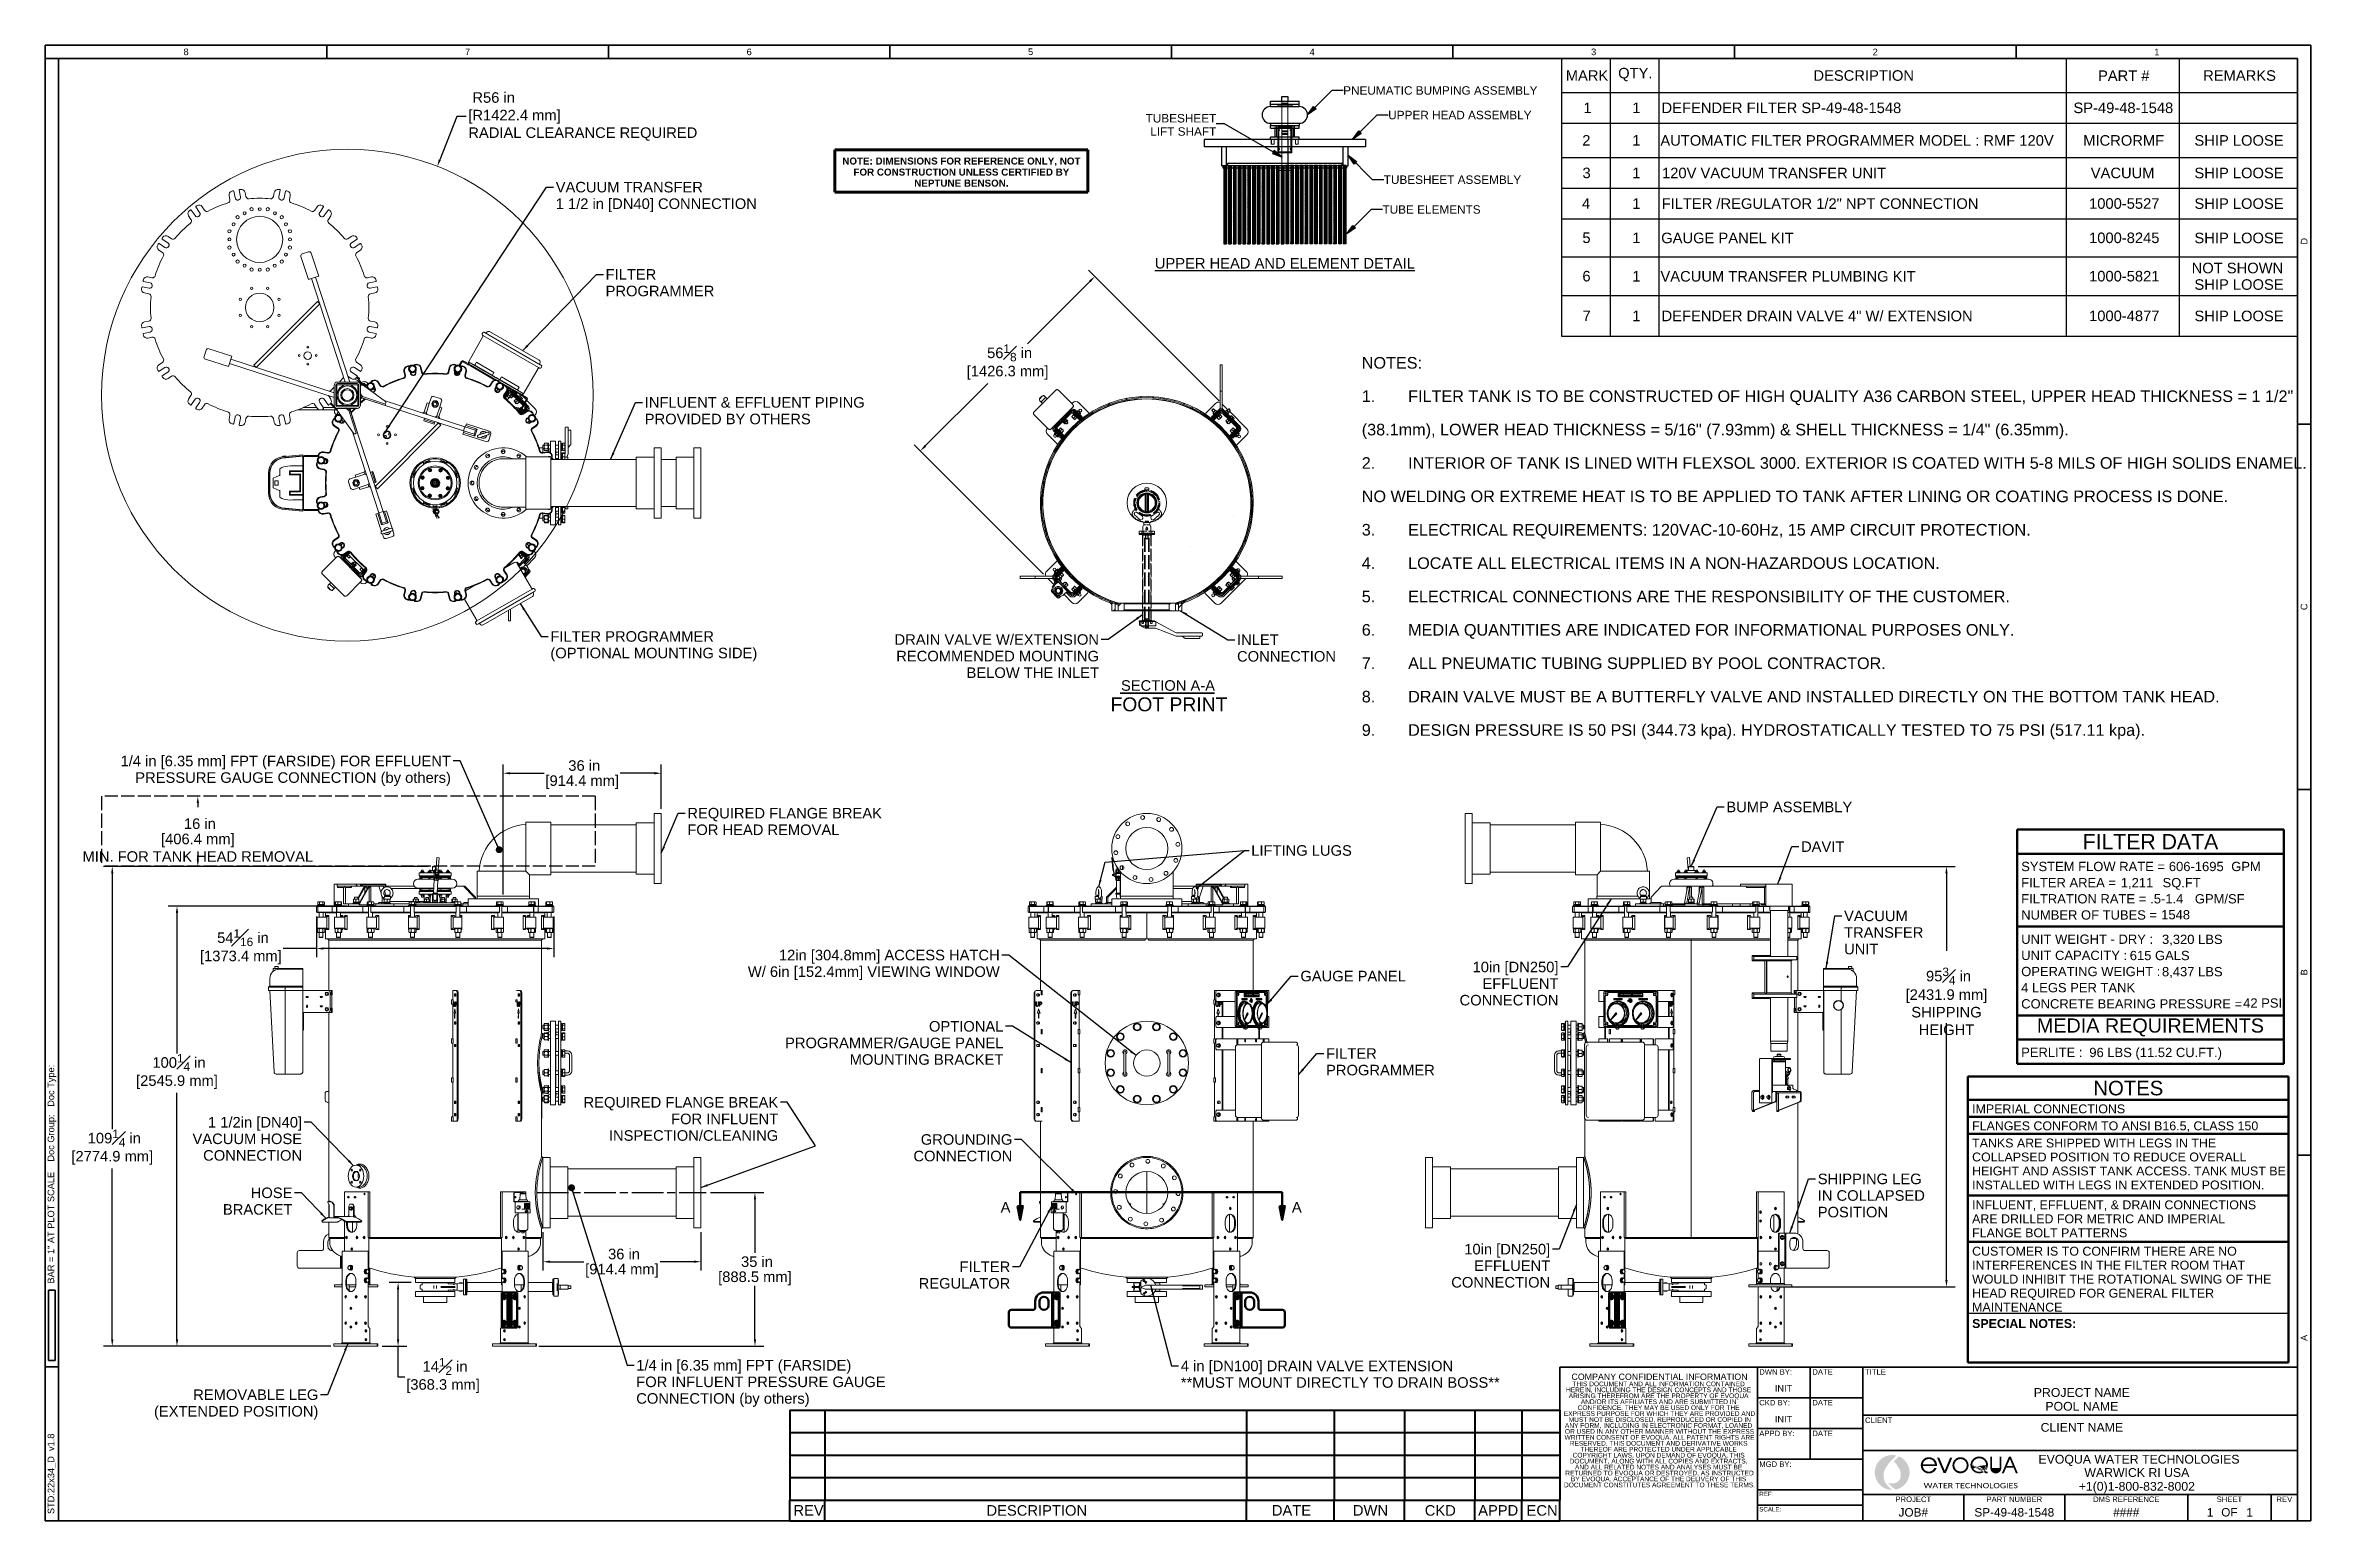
# Model space of a CAD drawing. Header units: inches. Extents: x 20 to 536, y 8 to 344.
import ezdxf
from ezdxf.enums import TextEntityAlignment as Align

# ---------------------------------------------------------------- set-up
doc = ezdxf.new("R2010")
doc.units = ezdxf.units.IN
doc.header["$LTSCALE"] = 16
doc.header["$MEASUREMENT"] = 0
for name, pattern in [('CHAIN', [0.7087, 0.4724, -0.0591, 0.1181, -0.0591]), ('DASHED', [0.2067, 0.1654, -0.0413]), ('DASHED_SPACE', [0.2067, 0.1654, -0.0413]), ('DOUBLE_DASH_CHAIN', [1.2403, 0.6614, -0.0827, 0.1654, -0.0827, 0.1654, -0.0827]), ('HIDD1', [0.09713, 0.064753, -0.032377])]:
    doc.linetypes.add(name, pattern=pattern)
doc.layers.get('0').update_dxf_attribs({"lineweight": 25})
for name, color, linetype, lineweight in [('Border', 7, 'Continuous', 35), ('Centerline (ANSI)', 7, 'Continuous', 25), ('Dimension (ANSI)', 7, 'Continuous', 25), ('Hatch', 7, 'Continuous', 18), ('Hatch (ANSI)', 7, 'Continuous', 18), ('Hidden', 7, 'DASHED', 18), ('Section Line', 7, 'DOUBLE_DASH_CHAIN', 50), ('Sketch Geometry (ANSI)', 7, 'Continuous', 25), ('Sketch Geometry(MEMCOR)', 7, 'Continuous', 50), ('Symbol', 7, 'Continuous', 25), ('Symbol (ANSI)', 7, 'Continuous', 25), ('Symbols(MEMCOR)', 7, 'Continuous', 25), ('Title', 7, 'Continuous', 35), ('Visible', 7, 'Continuous', 18), ('Visible (ANSI)', 7, 'Continuous', 50)]:
    doc.layers.add(name, color=color, linetype=linetype, lineweight=lineweight)
doc.layers.add('Brade', color=5, linetype='Continuous', lineweight=25, true_color=0x0000ff)
doc.styles.add('MEMCOR', font='arial.ttf')
doc.styles.add('MEMCOR Medium', font='arial.ttf')
doc.styles.add('Note Text (ANSI)', font='arial.ttf')
doc.styles.add('Standard A-B-C', font='arial.ttf')
doc.styles.add('Standard D-E', font='arial.ttf')
doc.styles.add('Standard D-E NeptuneBenson', font='arial.ttf')
doc.styles.add('Standard Large', font='arial.ttf')
doc.styles.add('Text Style175', font='arial.ttf')
doc.styles.add('Text Style176', font='arial.ttf')
doc.styles.add('Text Style238', font='arial.ttf')
doc.styles.add('Text Style242', font='arial.ttf')
doc.styles.add('Text Style5', font='arial.ttf')
doc.dimstyles.new('Default (ANSI)', dxfattribs={"dimscale": 16, "dimtxt": 0.15, "dimasz": 0.098425, "dimexe": 0.125, "dimexo": 0.0625, "dimgap": 0.031496, "dimtad": 0, "dimtih": 1, "dimtoh": 1, "dimdec": 4, "dimrnd": 1e-08, "dimzin": 3, "dimdsep": 46, "dimlunit": 5, "dimtxsty": 'MEMCOR Medium', "dimcen": 0.09, "dimdle": 0.393701, "dimclrd": 256, "dimclre": 256, "dimclrt": 256, "dimadec": 0, "dimazin": 1, "dimtfac": 0.8, "dimtofl": 0, "dimtmove": 0, "dimatfit": 3, "dimfxl": 1, "dimfrac": 1, "dimtolj": 1, "dimtzin": 4, "dimlwd": -1, "dimlwe": -1, "dimarcsym": 0})
doc.dimstyles.new('Default (ANSI)$7', dxfattribs={"dimscale": 16, "dimtxt": 0.15, "dimasz": 0.098425, "dimexe": 0.125, "dimexo": 0.0625, "dimgap": 0.031496, "dimtad": 0, "dimtih": 1, "dimtoh": 1, "dimdec": 4, "dimrnd": 1e-08, "dimzin": 3, "dimdsep": 46, "dimlunit": 5, "dimtxsty": 'MEMCOR Medium', "dimcen": 0.09, "dimdle": 0.393701, "dimclrd": 256, "dimclre": 256, "dimclrt": 256, "dimadec": 0, "dimazin": 1, "dimtfac": 0.8, "dimtofl": 0, "dimtmove": 0, "dimatfit": 3, "dimfxl": 1, "dimfrac": 1, "dimtolj": 1, "dimtzin": 4, "dimlwd": -1, "dimlwe": -1, "dimarcsym": 0})
doc.dimstyles.new('Default D-E$7', dxfattribs={"dimscale": 16, "dimtxt": 0.15, "dimasz": 0.098425, "dimexe": 0.125, "dimexo": 0.0625, "dimgap": 0.031496, "dimtad": 0, "dimtih": 1, "dimtoh": 1, "dimrnd": 1e-08, "dimzin": 4, "dimdsep": 46, "dimtxsty": 'Standard D-E', "dimcen": 0.09, "dimdle": 0.393701, "dimclrd": 256, "dimclre": 256, "dimclrt": 256, "dimadec": 0, "dimazin": 1, "dimtfac": 1, "dimtofl": 0, "dimtmove": 0, "dimatfit": 3, "dimfxl": 1, "dimtolj": 1, "dimtzin": 4, "dimlwd": -1, "dimlwe": -1, "dimarcsym": 0})
doc.dimstyles.new('in [mm] D-E NeptuneBenson$7', dxfattribs={"dimscale": 16, "dimtxt": 0.15, "dimasz": 0.098425, "dimexe": 0.125, "dimexo": 0.063, "dimgap": 0.031496, "dimtad": 0, "dimtih": 1, "dimtoh": 1, "dimdec": 4, "dimrnd": 1e-08, "dimzin": 3, "dimdsep": 46, "dimlunit": 5, "dimtxsty": 'Standard D-E', "dimcen": 0.09, "dimdle": 0.393701, "dimclrd": 256, "dimclre": 256, "dimclrt": 256, "dimadec": 1, "dimazin": 1, "dimtfac": 1, "dimtofl": 0, "dimtmove": 0, "dimatfit": 3, "dimfxl": 1, "dimfrac": 1, "dimtolj": 1, "dimtzin": 4, "dimlwd": -1, "dimlwe": -1, "dimarcsym": 0})

msp = doc.modelspace()

# ---------------------------------------------------------------- texts
at = {"layer": 'Symbol'}
for s, insert, char_height, width, attachment_point, line_spacing_factor, style in [('\\fArial|b0|i0;\\H2.6400;NOTES:\\P\\fArial|b0|i0;\\H2.6400;1.^I\\fArial|b0|i0;\\H2.6400;FILTER TANK IS TO BE CONSTRUCTED OF HIGH QUALITY A36 CARBON STEEL, UPPER HEAD THICKNESS = 1 1/2" \\P(38.1mm), LOWER HEAD THICKNESS = 5/16" (7.93mm) & SHELL THICKNESS = 1/4" (6.35mm).\\P\\fArial|b0|i0;\\H2.6400;2.^I\\fArial|b0|i0;\\H2.6400;INTERIOR OF TANK IS LINED WITH FLEXSOL 3000. EXTERIOR IS COATED WITH 5-8 MILS OF HIGH SOLIDS ENAMEL. \\PNO WELDING OR EXTREME HEAT IS TO BE APPLIED TO TANK AFTER LINING OR COATING PROCESS IS DONE.\\P\\fArial|b0|i0;\\H2.6400;3.^I\\fArial|b0|i0;\\H2.6400;ELECTRICAL REQUIREMENTS: 120VAC-10-60Hz, 15 AMP CIRCUIT PROTECTION.\\P\\fArial|b0|i0;\\H2.6400;4.^I\\fArial|b0|i0;\\H2.6400;LOCATE ALL ELECTRICAL ITEMS IN A NON-HAZARDOUS LOCATION.\\P\\fArial|b0|i0;\\H2.6400;5.^I\\fArial|b0|i0;\\H2.6400;ELECTRICAL CONNECTIONS ARE THE RESPONSIBILITY OF THE CUSTOMER.\\P\\fArial|b0|i0;\\H2.6400;6.^I\\fArial|b0|i0;\\H2.6400;MEDIA QUANTITIES ARE INDICATED FOR INFORMATIONAL PURPOSES ONLY.\\P\\fArial|b0|i0;\\H2.6400;7.^I\\fArial|b0|i0;\\H2.6400;ALL PNEUMATIC TUBING SUPPLIED BY POOL CONTRACTOR.\\P\\fArial|b0|i0;\\H2.6400;8.^I\\fArial|b0|i0;\\H2.6400;DRAIN VALVE MUST BE A BUTTERFLY VALVE AND INSTALLED DIRECTLY ON THE BOTTOM TANK HEAD.\\P\\fArial|b0|i0;\\H2.6400;9.^I\\fArial|b0|i0;\\H2.6400;DESIGN PRESSURE IS 50 PSI (344.73 kpa). HYDROSTATICALLY TESTED TO 75 PSI (517.11 kpa).', (319.85705, 273.00596), 2.639999915, 216.20722956, 1, 1.727336, 'Standard D-E NeptuneBenson'), ('\\fArial|b0|i0;DRAIN VALVE W/EXTENSION\\P\\fArial|b0|i0;RECOMMENDED MOUNTING\\P\\fArial|b0|i0;BELOW THE INLET', (260.01242, 209.879976), 2.40000008, 46.58597811, 3, 0.944221, 'Standard D-E'), ('\\fArial|b0|i0;INLET\\P\\fArial|b0|i0;CONNECTION', (291.447294, 209.828511), 2.40000008, 22.54390416, 1, 0.944221, 'Standard D-E')]:
    msp.add_mtext(s, dxfattribs=dict(at, insert=insert, char_height=char_height, width=width, attachment_point=attachment_point, line_spacing_factor=line_spacing_factor, style=style))
at = {"layer": 'Symbol', "attachment_point": 7}
for s, insert, char_height, style in [('SECTION A-A', (265.009193, 196.975204), 2.40000008, 'Text Style242'), ('FOOT PRINT', (262.623694, 192.293484), 3.1496063, 'Standard Large')]:
    msp.add_mtext(s, dxfattribs=dict(at, insert=insert, char_height=char_height, style=style))
at = {"layer": 'Symbol (ANSI)', "char_height": 2.40000008, "line_spacing_factor": 0.944221}
for s, insert, width, attachment_point, style in [('\\fArial|b0|i0;VACUUM TRANSFER \\P\\fArial|b0|i0;1 1/2 in [DN40] CONNECTION', (136.257855, 312.903794), 45.83414934, 1, 'MEMCOR Medium'), ('\\fArial|b0|i0;FILTER\\P\\fArial|b0|i0;PROGRAMMER', (147.61928, 293.029413), 24.78109945, 1, 'MEMCOR Medium'), ('\\fArial|b0|i0;INFLUENT & EFFLUENT PIPING\\P\\fArial|b0|i0;PROVIDED BY OTHERS', (156.540705, 263.877745), 50.12195317, 1, 'MEMCOR Medium'), ('\\fArial|b0|i0;FILTER PROGRAMMER\\P\\fArial|b0|i0;(OPTIONAL MOUNTING SIDE)', (135.046839, 210.574838), 47.13475986, 1, 'MEMCOR Medium'), ('\\fArial|b0|i0;1/4 in [6.35 mm] FPT (FARSIDE) FOR EFFLUENT\\P\\fArial|b0|i0;PRESSURE GAUGE CONNECTION (by others)', (112.389369, 182.214203), 75.26707687, 3, 'MEMCOR Medium'), ('\\fArial|b0|i0;VACUUM\\P\\fArial|b0|i0;TRANSFER\\P\\fArial|b0|i0;UNIT', (429.713124, 146.941229), 18.07500133, 1, 'MEMCOR Medium'), ('\\fArial|b0|i0;12in [304.8mm] ACCESS HATCH\\P\\fArial|b0|i0;W/ 6in [152.4mm] VIEWING WINDOW', (237.393682, 138.014663), 57.37317303, 3, 'MEMCOR Medium'), ('\\fArial|b0|i0;10in [DN250]\\P\\fArial|b0|i0;EFFLUENT\\P\\fArial|b0|i0;CONNECTION', (364.669174, 135.297595), 22.54390416, 3, 'MEMCOR Medium'), ('\\fArial|b0|i0;FILTER\\P\\fArial|b0|i0;PROGRAMMER', (311.726042, 115.595551), 24.78109945, 1, 'MEMCOR Medium'), ('\\fArial|b0|i0;1 1/2in [DN40]\\P\\fArial|b0|i0;VACUUM HOSE \\P\\fArial|b0|i0;CONNECTION', (78.487678, 99.941804), 25.90061098, 3, 'MEMCOR Medium'), ('\\fArial|b0|i0;GROUNDING\\P\\fArial|b0|i0;CONNECTION', (240.270163, 96.018937), 22.54390416, 3, 'Standard D-E'), ('\\fArial|b0|i0;SHIPPING LEG\\P\\fArial|b0|i0;IN COLLAPSED\\P\\fArial|b0|i0;POSITION', (423.719027, 87.036328), 24.4134167, 1, 'MEMCOR Medium'), ('\\fArial|b0|i0;10in [DN250]\\P\\fArial|b0|i0;EFFLUENT\\P\\fArial|b0|i0;CONNECTION', (362.776146, 71.04372), 22.54390416, 3, 'MEMCOR Medium'), ('\\fArial|b0|i0;1/4 in [6.35 mm] FPT (FARSIDE) \\P\\fArial|b0|i0;FOR INFLUENT PRESSURE GAUGE \\P\\fArial|b0|i0;CONNECTION (by others)', (154.602631, 44.596223), 57.76463907, 1, 'MEMCOR Medium'), ('\\fArial|b0|i0;4 in [DN100] DRAIN VALVE EXTENSION \\P\\fArial|b0|i0;**MUST MOUNT DIRECTLY TO DRAIN BOSS**', (278.633469, 44.445725), 72.66402958, 1, 'MEMCOR Medium'), ('\\fArial|b0|i0;REMOVABLE LEG\\P\\fArial|b0|i0;(EXTENDED POSITION)', (82.193032, 37.895232), 37.45061319, 3, 'MEMCOR Medium')]:
    msp.add_mtext(s, dxfattribs=dict(at, insert=insert, width=width, attachment_point=attachment_point, style=style))
at = {"layer": 'Symbol (ANSI)', "color": 179, "true_color": 0x262659, "char_height": 2.40000008, "line_spacing_factor": 0.944221, "style": 'MEMCOR Medium'}
for s, insert, width, attachment_point in [('\\fArial|b0|i0;REQUIRED FLANGE BREAK\\P\\fArial|b0|i0;FOR HEAD REMOVAL', (166.241102, 170.329496), 44.35244282, 1), ('\\fArial|b0|i0;OPTIONAL \\P\\fArial|b0|i0;PROGRAMMER/GAUGE PANEL \\P\\fArial|b0|i0;MOUNTING BRACKET', (238.232548, 121.787058), 50.68537194, 3), ('\\fArial|b0|i0;REQUIRED FLANGE BREAK\\P\\fArial|b0|i0;FOR INFLUENT\\P\\fArial|b0|i0;INSPECTION/CLEANING', (186.934979, 104.478094), 44.35244282, 3), ('\\fArial|b0|i0;HOSE\\P\\fArial|b0|i0;BRACKET', (76.292251, 83.868859), 15.84146455, 3), ('\\fArial|b0|i0;FILTER\\P\\fArial|b0|i0;REGULATOR', (239.792138, 67.035012), 20.87012313, 3)]:
    msp.add_mtext(s, dxfattribs=dict(at, insert=insert, width=width, attachment_point=attachment_point))
at = {"layer": 'Symbol (ANSI)', "char_height": 2.40000008, "attachment_point": 1}
for s, insert, width, style in [('\\fArial|b0|i0;BUMP ASSEMBLY', (402.887904, 171.746967), 28.70122053, 'Standard D-E'), ('\\fArial|b0|i0;LIFTING LUGS', (294.687065, 161.834919), 22.91707467, 'MEMCOR Medium'), ('\\fArial|b0|i0;DAVIT', (419.907156, 162.711769), 9.87622043, 'Standard D-E')]:
    msp.add_mtext(s, dxfattribs=dict(at, insert=insert, width=width, style=style))
at = {"layer": 'Symbol (ANSI)', "color": 179, "true_color": 0x262659, "insert": (305.876638, 133.227641), "char_height": 2.40000008, "width": 24.04207545, "attachment_point": 1, "style": 'MEMCOR Medium'}
msp.add_mtext('\\fArial|b0|i0;GAUGE PANEL', dxfattribs=at)

# ---------------------------------------------------------------- blocks, each defined once
blk = doc.blocks.new('Borders 22x34_D')
at = {"layer": 'Border'}
for p, q in [((33.5, 21.5), (1.25, 21.5)), ((1.25, 21.5), (1.25, 0.5)), ((33.312, 21.312), (1.25, 21.312)), ((1.437, 0.5), (1.437, 21.312)), ((5.258, 21.5), (5.258, 21.312)), ((9.266, 21.5), (9.266, 21.312)), ((13.273, 21.5), (13.273, 21.312)), ((17.281, 21.5), (17.281, 21.312)), ((21.289, 21.5), (21.289, 21.312)), ((25.297, 21.5), (25.297, 21.312)), ((29.305, 21.5), (29.305, 21.312)), ((33.312, 0.5), (33.312, 21.312)), ((33.5, 0.5), (33.5, 21.5)), ((33.312, 16.109), (33.5, 16.109)), ((33.312, 10.906), (33.5, 10.906)), ((33.312, 5.703), (33.5, 5.703)), ((1.391, 3.781), (1.297, 3.781)), ((1.297, 3.781), (1.297, 2.781)), ((1.391, 2.781), (1.391, 3.781)), ((1.25, 2.688), (1.437, 2.688)), ((1.297, 2.781), (1.391, 2.781)), ((1.25, 0.5), (33.5, 0.5)), ((1.25, 0.5), (7.811, 0.5))]:
    blk.add_line(p, q, dxfattribs=at)
at = {"layer": 'Border', "char_height": 0.094, "attachment_point": 5, "style": 'Standard A-B-C'}
for s, insert in [('\\fArial|b0|i0;\\H0.0940;8', (3.254, 21.406)), ('\\fArial|b0|i0;\\H0.0940;7', (7.262, 21.407)), ('\\fArial|b0|i0;\\H0.0940;6', (11.27, 21.406)), ('\\fArial|b0|i0;\\H0.0940;5', (15.277, 21.407)), ('\\fArial|b0|i0;\\H0.0940;4', (19.285, 21.406)), ('\\fArial|b0|i0;\\H0.0940;3', (23.293, 21.406)), ('\\fArial|b0|i0;\\H0.0940;2', (27.301, 21.406)), ('\\fArial|b0|i0;\\H0.0940;1', (31.309, 21.406))]:
    blk.add_mtext(s, dxfattribs=dict(at, insert=insert))
at = {"layer": 'Border', "char_height": 0.094, "rotation": 90, "style": 'Standard A-B-C'}
for s, insert, attachment_point in [('\\fArial|b0|i0;\\H0.0940;D', (33.406, 18.711), 5), ('\\fArial|b0|i0;\\H0.0940;C', (33.406, 13.508), 5), ('\\fArial|b0|i0;\\H0.0940;B', (33.406, 8.305), 5), ('\\fArial|b0|i0;\\H0.0940;BAR = 1" AT PLOT SCALE    Doc Group:   Doc Type: ', (1.344, 3.875), 4), ('\\fArial|b0|i0;\\H0.0940;A', (33.406, 3.102), 5), ('\\fArial|b0|i0;\\H0.0940;STD:22x34_D  v1.8', (1.344, 0.594), 4)]:
    blk.add_mtext(s, dxfattribs=dict(at, insert=insert, attachment_point=attachment_point))
blk = doc.blocks.new('Title Blocks D-E')
at = {"layer": 'Hatch'}
h = blk.add_hatch(color=256, dxfattribs=at)
edge = h.paths.add_edge_path()
edge.add_arc((19.982, 9.944), 0.248, 76.679, 270.1895)
edge.add_spline(control_points=[(19.983, 9.696), (19.953, 9.717), (19.907, 9.758), (19.877, 9.809), (19.863, 9.86), (19.859, 9.914), (19.864, 9.955), (19.882, 9.997), (19.916, 10.051), (19.948, 10.092), (19.993, 10.14), (20.039, 10.185)], knot_values=[1, 1, 1, 1, 1, 2, 3, 4, 5, 6, 7, 8, 9, 9, 9, 9, 9], degree=4, periodic=0)
h = blk.add_hatch(color=256, dxfattribs=at)
edge = h.paths.add_edge_path()
edge.add_line((20.077, 10.173), (20.007, 10.102))
edge.add_spline(control_points=[(20.007, 10.102), (20.039, 10.066), (20.062, 10.032), (20.08, 10.006), (20.093, 9.983), (20.106, 9.938), (20.106, 9.885), (20.097, 9.845), (20.065, 9.813), (20.035, 9.793), (19.989, 9.788), (19.943, 9.788), (19.923, 9.803)], knot_values=[1, 1, 1, 1, 1, 2, 3, 4, 5, 6, 7, 8, 9, 10, 10, 10, 10, 10], degree=4, periodic=0)
edge.add_spline(control_points=[(19.923, 9.803), (19.945, 9.77), (19.968, 9.745), (19.996, 9.724), (20.035, 9.701)], knot_values=[1, 1, 1, 1, 1, 2, 2, 2, 2, 2], degree=4, periodic=0)
edge.add_arc((19.982, 9.944), 0.248, 282.2596, 427.5742)
h = blk.add_hatch(color=256, dxfattribs=at)
edge = h.paths.add_edge_path(flags=0)
edge.add_arc((20.505, 10.051), 0.0859, 6.7767, 173.2233)
edge.add_line((20.419, 10.061), (20.59, 10.061))
edge = h.paths.add_edge_path()
edge.add_arc((20.505, 10.046), 0.116, 354.8678, 699.9289)
edge.add_line((20.613, 10.006), (20.583, 10.006))
edge.add_arc((20.504, 10.041), 0.0853, 183.1818, 336.4721, ccw=False)
edge.add_line((20.419, 10.036), (20.62, 10.036))
blk.add_hatch(color=256, dxfattribs=at).paths.add_polyline_path([(20.839, 10.157), (20.746, 9.936), (20.714, 9.936), (20.62, 10.157), (20.651, 10.157), (20.73, 9.972), (20.808, 10.157)])
h = blk.add_hatch(color=256, dxfattribs=at)
edge = h.paths.add_edge_path(flags=0)
edge.add_arc((20.955, 10.047), 0.089, 0, 360)
edge = h.paths.add_edge_path()
edge.add_arc((20.955, 10.047), 0.115, 0, 360)
h = blk.add_hatch(color=256, dxfattribs=at)
edge = h.paths.add_edge_path(flags=0)
edge.add_spline(control_points=[(21.29, 9.982), (21.287, 9.984), (21.279, 9.99), (21.266, 10.001), (21.249, 10.013), (21.218, 10.031), (21.173, 10.034), (21.147, 10.031), (21.125, 10.026)], knot_values=[-5.525972, -5.525972, -5.525972, -5.525972, -5.525972, -5, -4, -3, -2, -1, -1, -1, -1, -1], degree=4, periodic=0)
edge.add_arc((21.221, 10.054), 0.0997, 182.5887, 196.4669, ccw=False)
edge.add_arc((21.221, 10.048), 0.0996, 0.9395, 179.0605, ccw=False)
edge.add_arc((21.221, 10.054), 0.0997, 313.5602, 357.4113, ccw=False)
edge = h.paths.add_edge_path(flags=0)
edge.add_spline(control_points=[(21.136, 10.001), (21.147, 10.007), (21.164, 10.008), (21.188, 10.008), (21.224, 9.998), (21.249, 9.984), (21.261, 9.975), (21.268, 9.969), (21.27, 9.967)], knot_values=[-5.475497, -5.475497, -5.475497, -5.475497, -5.475497, -4.475497, -3.475497, -2.475497, -1.475497, -1, -1, -1, -1, -1], degree=4, periodic=0)
edge.add_arc((21.221, 10.054), 0.0997, 211.8702, 299.6018, ccw=False)
edge = h.paths.add_edge_path()
edge.add_line((21.343, 9.955), (21.343, 9.931))
edge.add_spline(control_points=[(21.343, 9.931), (21.326, 9.931), (21.312, 9.932), (21.302, 9.94), (21.292, 9.948), (21.289, 9.951)], knot_values=[6.426385, 6.426385, 6.426385, 6.426385, 6.426385, 7.426385, 8, 8, 8, 8, 8], degree=4, periodic=0)
edge.add_arc((21.221, 10.057), 0.126, 183.1673, 302.8004, ccw=False)
edge.add_arc((21.221, 10.046), 0.126, 2.9412, 178.4354, ccw=False)
edge.add_arc((21.221, 10.057), 0.126, 314.2286, 358.2094, ccw=False)
edge.add_spline(control_points=[(21.309, 9.966), (21.311, 9.965), (21.316, 9.961), (21.322, 9.958), (21.331, 9.955), (21.343, 9.955)], knot_values=[6.5852, 6.5852, 6.5852, 6.5852, 6.5852, 7, 8, 8, 8, 8, 8], degree=4, periodic=0)
h = blk.add_hatch(color=256, dxfattribs=at)
edge = h.paths.add_edge_path()
edge.add_arc((21.457, 10.009), 0.0797, 180, 360)
edge.add_line((21.537, 10.009), (21.537, 10.168))
edge.add_line((21.537, 10.168), (21.51, 10.168))
edge.add_line((21.51, 10.168), (21.51, 10.008))
edge.add_arc((21.456, 10.008), 0.0532, -180, 0, ccw=False)
edge.add_line((21.403, 10.008), (21.403, 10.168))
edge.add_line((21.403, 10.168), (21.378, 10.168))
edge.add_line((21.378, 10.168), (21.378, 10.009))
h = blk.add_hatch(color=256, dxfattribs=at)
h.paths.add_polyline_path([(21.615, 10.036), (21.658, 10.135), (21.7, 10.036)], flags=0)
h.paths.add_polyline_path([(21.771, 9.934), (21.743, 9.934), (21.71, 10.012), (21.605, 10.012), (21.571, 9.934), (21.543, 9.934), (21.644, 10.168), (21.672, 10.168)])
at = {"layer": 'Title'}
for p, q in [((18.065, 11.445), (15.252, 11.445)), ((15.252, 11.445), (15.252, 9.258)), ((19.565, 11.445), (18.065, 11.445)), ((18.065, 11.445), (18.065, 9.258)), ((18.065, 9.258), (18.065, 11.445)), ((18.815, 11.445), (18.815, 10.133)), ((19.565, 11.445), (25.752, 11.445)), ((19.565, 9.258), (19.565, 11.445)), ((19.565, 9.258), (19.565, 11.445)), ((25.752, 11.445), (25.752, 9.258)), ((18.065, 11.008), (19.565, 11.008)), ((19.565, 10.758), (25.752, 10.758)), ((18.065, 10.57), (19.565, 10.57)), ((18.065, 10.133), (19.565, 10.133)), ((19.565, 10.258), (25.752, 10.258)), ((18.065, 9.695), (19.565, 9.695)), ((18.065, 9.477), (19.565, 9.477)), ((19.565, 9.633), (25.752, 9.633)), ((21.002, 9.633), (21.002, 9.258)), ((22.44, 9.633), (22.44, 9.258)), ((24.19, 9.633), (24.19, 9.258)), ((25.377, 9.633), (25.377, 9.258)), ((15.252, 9.258), (18.065, 9.258)), ((18.065, 9.258), (19.565, 9.258)), ((25.752, 9.258), (19.565, 9.258)), ((25.752, 9.258), (25.752, 9.258)), ((25.752, 9.258), (25.94, 9.258))]:
    blk.add_line(p, q, dxfattribs=at)
at = {"layer": 'Title', "insert": (16.67, 11.352), "char_height": 0.06, "width": 2.72591, "attachment_point": 2, "line_spacing_factor": 0.757101, "style": 'Standard A-B-C'}
blk.add_mtext('{\\H1.5x;COMPANY CONFIDENTIAL INFORMATION\\P\\H0.74444x;THIS DOCUMENT AND ALL INFORMATION CONTAINED \\H1.55017x; \\H0.64509x;HEREIN, INCLUDING THE DESIGN CONCEPTS AND THOSE \\H1.34683x; \\H0.74248x;ARISING THEREFROM ARE THE PROPERTY OF EVOQUA \\H1.34875x; \\H0.74142x;AND/OR ITS AFFILIATES AND ARE SUBMITTED IN \\H1.34874x; \\H0.74143x;CONFIDENCE. THEY MAY BE USED ONLY FOR THE \\H1.34874x; \\H0.74143x;EXPRESS PURPOSE FOR WHICH THEY ARE PROVIDED AND \\H1.34874x; \\H0.74143x;MUST NOT BE DISCLOSED, REPRODUCED OR COPIED IN \\H1.34874x; \\H0.74143x;ANY FORM, INCLUDING IN ELECTRONIC FORMAT, LOANED \\H1.34874x; \\H0.74143x;OR USED IN ANY OTHER MANNER WITHOUT THE EXPRESS \\H1.34874x; \\H0.74143x;WRITTEN CONSENT OF EVOQUA. ALL PATENT RIGHTS ARE \\H1.34874x; \\H0.74143x;RESERVED. THIS DOCUMENT AND DERIVATIVE WORKS \\H1.34874x; \\H0.74143x;THEREOF ARE PROTECTED UNDER APPLICABLE \\H1.34874x; \\H0.74143x;COPYRIGHT LAWS. UPON DEMAND OF EVOQUA, THIS \\H1.34874x; \\H0.74143x;DOCUMENT, ALONG WITH ALL COPIES AND EXTRACTS, \\H1.34874x; \\H0.74143x;AND ALL RELATED NOTES AND ANALYSES MUST BE \\H1.34874x; \\H0.74143x;RETURNED TO EVOQUA OR DESTROYED, AS INSTRUCTED \\H1.34874x; \\H0.74143x;BY EVOQUA. ACCEPTANCE OF THE DELIVERY OF THIS \\H1.34874x; \\H0.74143x;DOCUMENT CONSTITUTES AGREEMENT TO THESE TERMS\\H1.01493x;.\\H1.3289x; }', dxfattribs=at)
at = {"layer": 'Title'}
for s, insert, char_height, attachment_point, style in [('\\fArial|b0|i0;\\H0.0780;DWN BY:', (18.09, 11.414), 0.078, 1, 'Standard A-B-C'), ('\\fArial|b0|i0;\\H0.0780;DATE', (18.846, 11.414), 0.078, 1, 'Standard A-B-C'), ('\\fArial|b0|i0;\\H0.0780;TITLE', (19.596, 11.414), 0.078, 1, 'Standard A-B-C'), ('\\fArial|b0|i0;\\H0.0780;CKD BY:', (18.09, 10.977), 0.078, 1, 'Standard A-B-C'), ('\\fArial|b0|i0;\\H0.0780;DATE', (18.846, 10.977), 0.078, 1, 'Standard A-B-C'), ('\\fArial|b0|i0;\\H0.0780;CLIENT', (19.596, 10.727), 0.078, 1, 'Standard A-B-C'), ('\\fArial|b0|i0;\\H0.0780;DATE', (18.846, 10.539), 0.078, 1, 'Standard A-B-C'), ('\\fArial|b0|i0;\\H0.0780;MGD BY:', (18.09, 10.102), 0.078, 1, 'Standard A-B-C'), ('\\fArial|b0|i0;\\H0.1250;EVOQUA WATER TECHNOLOGIES', (22.065, 10.195), 0.125, 1, 'Standard A-B-C'), ('\\fCalibri|b0|i0;\\W1.20;\\H0.0750;WATER TECHNOLOGIES', (21.772, 9.795), 0.075, 3, 'Standard D-E'), ('\\fArial|b0|i0;\\H0.0630;SCALE:', (18.09, 9.452), 0.063, 1, 'Standard A-B-C'), ('\\fArial|b0|i0;\\H0.0630;REF:', (18.09, 9.67), 0.063, 1, 'Standard A-B-C'), ('\\fArial|b0|i0;\\H0.0780;PROJECT', (20.283, 9.602), 0.078, 2, 'Standard A-B-C'), ('\\fArial|b0|i0;\\H0.0780;PART NUMBER', (21.721, 9.602), 0.078, 2, 'Standard A-B-C'), ('\\fArial|b0|i0;\\H0.0780;DMS REFERENCE', (23.315, 9.602), 0.078, 2, 'Standard A-B-C'), ('\\fArial|b0|i0;\\H0.0780;SHEET', (24.783, 9.602), 0.078, 2, 'Standard A-B-C'), ('\\fArial|b0|i0;\\H0.1200;OF', (24.783, 9.377), 0.12, 5, 'Standard A-B-C'), ('\\fArial|b0|i0;\\H0.0780;REV', (25.565, 9.602), 0.078, 2, 'Standard A-B-C')]:
    blk.add_mtext(s, dxfattribs=dict(at, insert=insert, char_height=char_height, attachment_point=attachment_point, style=style))
at = {"layer": 'Title', "style": 'Standard A-B-C'}
for s, insert, char_height, attachment_point, line_spacing_factor in [('\\fArial|b0|i0;\\H0.1250;\\P\\fArial|b0|i0;\\H0.1250; PROJECT NAME\\P\\fArial|b0|i0;\\H0.1250; POOL NAME', (22.658, 11.082), 0.125, 5, 0.944221), ('\\fArial|b0|i0;\\H0.1250; CLIENT NAME\\P\\fArial|b0|i0;\\H0.1250; ', (22.658, 10.487), 0.125, 5, 0.944221), ('\\fArial|b0|i0;\\H0.0780;APPD BY:\\P', (18.09, 10.539), 0.078, 1, 3.028468), ('\\fArial|b0|i0;\\H0.1250;WARWICK RI USA\\P\\fArial|b0|i0;\\H0.1250;+1(0)1-800-832-8002', (23.465, 10.006), 0.125, 2, 0.944221)]:
    blk.add_mtext(s, dxfattribs=dict(at, insert=insert, char_height=char_height, attachment_point=attachment_point, line_spacing_factor=line_spacing_factor))
at = {"layer": 'Title'}
for tag, p, height, style in [('DESIGNER_001', (18.311, 11.094), 0.094, 'Text Style175'), ('CHECKED_BY_001', (18.311, 10.656), 0.094, 'Text Style175'), ('PROJECT_001', (20.073, 9.317), 0.12, 'Text Style5'), ('PART_NUMBER_001', (21.152, 9.317), 0.12, 'Text Style5'), ('@DMS_Reference_001', (23.128, 9.317), 0.12, 'Text Style5'), ('Sheet_Number_001', (24.462, 9.317), 0.12, 'Text Style5'), ('Number_of_sheets_001', (25.023, 9.314), 0.125, 'Text Style238')]:
    blk.add_attdef(tag, p, '', height=height, dxfattribs=dict(at, style=style))
for tag, height, style, p in [('CREATION_DATE', 0.094, 'Text Style175', (19.19, 11.141)), ('CHECKED_DATE', 0.094, 'Text Style175', (19.19, 10.703)), ('ENG_APPROVED_BY', 0.094, 'Text Style175', (18.44, 10.266)), ('ENG_APPROVAL_DATE', 0.094, 'Text Style175', (19.19, 10.266)), ('MANAGER', 0.094, 'Text Style175', (18.815, 9.828)), ('REVISION_NUMBER', 0.12, 'Text Style5', (25.565, 9.377))]:
    blk.add_attdef(tag, text='', height=height, dxfattribs=dict(at, style=style)).set_placement(p, align=Align.MIDDLE_CENTER)
at = {"layer": 'Title', "style": 'Text Style176'}
for tag, p in [('!Reference', (18.877, 9.527)), ('!Scale', (18.877, 9.308))]:
    blk.add_attdef(tag, text='', height=0.078, dxfattribs=at).set_placement(p, align=Align.BOTTOM_CENTER)
blk = doc.blocks.new('NOTES')
at = {"layer": 'Sketch Geometry (ANSI)'}
blk.add_line((-2.075, -1.21), (2.075, -1.21), dxfattribs=at)
at = {"layer": 'Sketch Geometry(MEMCOR)'}
for p, q in [((-2.075, 1.85), (2.075, 1.85)), ((-2.075, -1.85), (-2.075, 1.85)), ((2.075, 1.85), (2.075, -1.85)), ((-2.075, 1.55), (2.075, 1.55)), ((-2.075, 1.33), (2.075, 1.33)), ((-2.075, 1.11), (2.075, 1.11)), ((-2.075, 1.11), (2.075, 1.11)), ((-2.075, 0.31), (2.075, 0.31)), ((-2.075, -0.29), (2.075, -0.29)), ((2.075, -1.85), (-2.075, -1.85))]:
    blk.add_line(p, q, dxfattribs=at)
at = {"layer": 'Symbols(MEMCOR)', "color": 7, "style": 'MEMCOR'}
for s, insert, char_height, attachment_point in [('\\fArial|b0|i0;\\H0.1880;NOTES', (0, 1.7), 0.188, 5), ('\\fArial|b0|i0;IMPERIAL CONNECTIONS', (-2.022, 1.49), 0.11497, 1), ('\\fArial|b1|i0;\\H0.1150;SPECIAL NOTES:', (-2.022, -1.288), 0.11497, 1)]:
    blk.add_mtext(s, dxfattribs=dict(at, insert=insert, char_height=char_height, attachment_point=attachment_point))
at = {"layer": 'Symbols(MEMCOR)', "color": 7, "insert": (-2.022, 1.27), "char_height": 0.11497, "width": 3.91379, "attachment_point": 1, "style": 'MEMCOR'}
blk.add_mtext('\\fArial|b0|i0;FLANGES CONFORM TO ANSI B16.5, CLASS 150', dxfattribs=at)
at = {"layer": 'Symbols(MEMCOR)', "color": 7, "char_height": 0.114972, "attachment_point": 1, "line_spacing_factor": 0.944221, "style": 'MEMCOR'}
for s, insert, width in [('\\fArial|b0|i0;TANKS ARE SHIPPED WITH LEGS IN THE COLLAPSED POSITION TO REDUCE OVERALL HEIGHT AND ASSIST TANK ACCESS. TANK MUST BE INSTALLED WITH LEGS IN EXTENDED POSITION.', (-2.022, 1.048), 4.12515), ('\\fArial|b0|i0;INFLUENT, EFFLUENT, & DRAIN CONNECTIONS ARE DRILLED FOR METRIC AND IMPERIAL FLANGE BOLT PATTERNS', (-2.022, 0.248), 3.92382), ('\\fArial|b0|i0;CUSTOMER IS TO CONFIRM THERE ARE NO INTERFERENCES IN THE FILTER ROOM THAT WOULD INHIBIT THE ROTATIONAL SWING OF THE HEAD REQUIRED FOR GENERAL FILTER MAINTENANCE', (-2.022, -0.352), 4.08313)]:
    blk.add_mtext(s, dxfattribs=dict(at, insert=insert, width=width))
at = {"layer": 'Symbols(MEMCOR)', "color": 7, "style": 'MEMCOR'}
for tag, p in [('@Special_Notes', (-2.022, -1.483)), ('@Special_Notes1', (-2.022, -1.677))]:
    blk.add_attdef(tag, text='', height=0.115, dxfattribs=at).set_placement(p, align=Align.TOP_LEFT)
blk = doc.blocks.new('UPPER HEAD ADN ELEMENT DETAIL')
at = {"layer": 'Hatch (ANSI)'}
for points in [[(0.08, 0.372), (0.133, 0.425), (0.124, 0.433)], [(0.08, 0.372), (0.141, 0.416), (0.133, 0.425)], [(0.445, 0.258), (0.401, 0.197), (0.454, 0.249)], [(0.454, 0.249), (0.401, 0.197), (0.462, 0.24)], [(-0.163, 0.108), (-0.17, 0.097), (-0.099, 0.071)], [(-0.157, 0.119), (-0.163, 0.108), (-0.099, 0.071)], [(0.43, 0.041), (0.369, 0.085), (0.422, 0.032)], [(0.422, 0.032), (0.369, 0.085), (0.413, 0.023)], [(0.404, -0.414), (0.361, -0.475), (0.413, -0.423)], [(0.413, -0.423), (0.361, -0.475), (0.422, -0.432)]]:
    blk.add_hatch(color=256, dxfattribs=at).paths.add_polyline_path(points)
for p, q in [((-0.102, 0.504), (-0.06, 0.504)), ((-0.102, 0.47), (-0.102, 0.504)), ((-0.06, 0.504), (-0.06, 0.47)), ((-0.183, 0.47), (0.021, 0.47)), ((-0.183, 0.449), (-0.183, 0.47)), ((-0.183, 0.449), (0.021, 0.449)), ((-0.183, 0.432), (-0.183, 0.449)), ((-0.183, 0.432), (0.021, 0.432)), ((0.021, 0.449), (0.021, 0.47)), ((0.021, 0.432), (0.021, 0.449)), ((0.493, 0.197), (-0.655, 0.197)), ((-0.655, 0.197), (-0.655, 0.146)), ((-0.183, 0.313), (-0.183, 0.296)), ((-0.183, 0.313), (0.021, 0.313)), ((-0.183, 0.296), (0.021, 0.296)), ((-0.183, 0.279), (-0.183, 0.296)), ((-0.183, 0.279), (0.021, 0.279)), ((0.021, 0.214), (-0.183, 0.214)), ((-0.183, 0.197), (-0.183, 0.214)), ((-0.149, 0.214), (-0.149, 0.279)), ((-0.013, 0.214), (-0.013, 0.279)), ((0.021, 0.313), (0.021, 0.296)), ((0.021, 0.279), (0.021, 0.296)), ((0.021, 0.197), (0.021, 0.214)), ((0.401, 0.197), (0.027, 0.197)), ((0.493, 0.197), (0.493, 0.146)), ((0.493, 0.146), (-0.655, 0.146)), ((-0.532, 0.146), (-0.532, 0.01)), ((-0.498, 0.01), (-0.532, 0.01)), ((-0.523, 0.01), (-0.523, -0.007)), ((-0.498, 0.146), (-0.498, 0.01)), ((0.335, 0.01), (-0.498, 0.01)), ((0.327, 0.027), (-0.489, 0.027)), ((-0.489, 0.027), (-0.489, 0.01)), ((0.327, 0.01), (0.327, 0.027)), ((0.335, 0.01), (0.335, 0.146)), ((0.335, 0.01), (0.369, 0.01)), ((0.361, -0.007), (0.361, 0.01)), ((0.369, 0.01), (0.369, 0.146)), ((0.361, -0.007), (-0.523, -0.007))]:
    blk.add_line(p, q)
for centre, start, end in [((-0.183, 0.372), 90, 270), ((0.021, 0.372), 270, 90)]:
    blk.add_arc(centre, 0.0595, start, end)
at = {"layer": 'Brade', "lineweight": 25}
for p, q in [((-0.518, 0.012), (-0.495, 0.012)), ((-0.518, 0.01), (-0.518, 0.012)), ((-0.516, 0.01), (-0.516, 0.011)), ((-0.516, 0.011), (-0.497, 0.011)), ((-0.516, 0.01), (-0.497, 0.01)), ((-0.516, 0.01), (-0.497, 0.01)), ((-0.515, 0.01), (-0.515, -0.538)), ((-0.515, 0.01), (-0.515, -0.019)), ((-0.515, 0.008), (-0.515, 0.01)), ((-0.515, 0.01), (-0.497, 0.01)), ((-0.515, 0.008), (-0.498, 0.008)), ((-0.515, 0.008), (-0.498, 0.008)), ((-0.515, 0.007), (-0.498, 0.007)), ((-0.515, 0.005), (-0.498, 0.005)), ((-0.515, 0.004), (-0.498, 0.004)), ((-0.515, 0.002), (-0.498, 0.002)), ((-0.515, 0.001), (-0.498, 0.001)), ((-0.498, 0.01), (-0.498, -0.018)), ((-0.498, 0.008), (-0.498, 0.01)), ((-0.497, 0.01), (-0.497, 0.011)), ((-0.497, 0.01), (-0.497, -0.538)), ((-0.495, 0.01), (-0.495, 0.012)), ((-0.484, 0.012), (-0.461, 0.012)), ((-0.484, 0.01), (-0.484, 0.012)), ((-0.482, 0.01), (-0.482, 0.011)), ((-0.482, 0.011), (-0.463, 0.011)), ((-0.482, 0.01), (-0.463, 0.01)), ((-0.482, 0.01), (-0.463, 0.01)), ((-0.481, 0.01), (-0.481, -0.538)), ((-0.481, 0.01), (-0.481, -0.019)), ((-0.481, 0.008), (-0.481, 0.01)), ((-0.481, 0.01), (-0.463, 0.01)), ((-0.481, 0.008), (-0.464, 0.008)), ((-0.481, 0.008), (-0.464, 0.008)), ((-0.481, 0.007), (-0.464, 0.007)), ((-0.481, 0.005), (-0.464, 0.005)), ((-0.481, 0.004), (-0.464, 0.004)), ((-0.481, 0.002), (-0.464, 0.002)), ((-0.481, 0.001), (-0.464, 0.001)), ((-0.464, 0.01), (-0.464, -0.018)), ((-0.464, 0.008), (-0.464, 0.01)), ((-0.463, 0.01), (-0.463, 0.011)), ((-0.463, 0.01), (-0.463, -0.538)), ((-0.461, 0.01), (-0.461, 0.012)), ((-0.45, 0.012), (-0.427, 0.012)), ((-0.45, 0.01), (-0.45, 0.012)), ((-0.448, 0.01), (-0.448, 0.011)), ((-0.448, 0.011), (-0.429, 0.011)), ((-0.448, 0.01), (-0.429, 0.01)), ((-0.448, 0.01), (-0.429, 0.01)), ((-0.447, 0.01), (-0.447, -0.538)), ((-0.447, 0.01), (-0.447, -0.019)), ((-0.447, 0.008), (-0.447, 0.01)), ((-0.447, 0.01), (-0.429, 0.01)), ((-0.447, 0.008), (-0.43, 0.008)), ((-0.447, 0.008), (-0.43, 0.008)), ((-0.447, 0.007), (-0.43, 0.007)), ((-0.447, 0.005), (-0.43, 0.005)), ((-0.447, 0.004), (-0.43, 0.004)), ((-0.447, 0.002), (-0.43, 0.002)), ((-0.447, 0.001), (-0.43, 0.001)), ((-0.43, 0.01), (-0.43, -0.018)), ((-0.43, 0.008), (-0.43, 0.01)), ((-0.429, 0.01), (-0.429, 0.011)), ((-0.429, 0.01), (-0.429, -0.538)), ((-0.427, 0.01), (-0.427, 0.012)), ((-0.416, 0.012), (-0.393, 0.012)), ((-0.416, 0.01), (-0.416, 0.012)), ((-0.416, 0.01), (-0.416, 0.012)), ((-0.414, 0.01), (-0.414, 0.011)), ((-0.414, 0.011), (-0.395, 0.011)), ((-0.414, 0.01), (-0.395, 0.01)), ((-0.414, 0.01), (-0.395, 0.01)), ((-0.413, 0.01), (-0.413, -0.538)), ((-0.413, 0.01), (-0.413, -0.019)), ((-0.413, 0.008), (-0.413, 0.01)), ((-0.413, 0.01), (-0.395, 0.01)), ((-0.413, 0.008), (-0.396, 0.008)), ((-0.413, 0.008), (-0.396, 0.008)), ((-0.413, 0.007), (-0.396, 0.007)), ((-0.413, 0.005), (-0.396, 0.005)), ((-0.413, 0.004), (-0.396, 0.004)), ((-0.413, 0.002), (-0.396, 0.002)), ((-0.413, 0.001), (-0.396, 0.001)), ((-0.396, 0.01), (-0.396, -0.018)), ((-0.396, 0.008), (-0.396, 0.01)), ((-0.395, 0.01), (-0.395, 0.011)), ((-0.395, 0.01), (-0.395, -0.538)), ((-0.393, 0.01), (-0.393, 0.012)), ((-0.382, 0.012), (-0.359, 0.012)), ((-0.382, 0.01), (-0.382, 0.012)), ((-0.38, 0.01), (-0.38, 0.011)), ((-0.38, 0.011), (-0.361, 0.011)), ((-0.38, 0.01), (-0.361, 0.01)), ((-0.38, 0.01), (-0.361, 0.01)), ((-0.379, 0.01), (-0.379, -0.538)), ((-0.379, 0.01), (-0.379, -0.019)), ((-0.379, 0.008), (-0.379, 0.01)), ((-0.379, 0.01), (-0.361, 0.01)), ((-0.379, 0.008), (-0.362, 0.008)), ((-0.379, 0.008), (-0.362, 0.008)), ((-0.379, 0.007), (-0.362, 0.007)), ((-0.379, 0.005), (-0.362, 0.005)), ((-0.379, 0.004), (-0.362, 0.004)), ((-0.379, 0.002), (-0.362, 0.002)), ((-0.379, 0.001), (-0.362, 0.001)), ((-0.362, 0.01), (-0.362, -0.018)), ((-0.362, 0.008), (-0.362, 0.01)), ((-0.361, 0.01), (-0.361, 0.011)), ((-0.361, 0.01), (-0.361, -0.538)), ((-0.359, 0.01), (-0.359, 0.012)), ((-0.348, 0.012), (-0.325, 0.012)), ((-0.348, 0.01), (-0.348, 0.012)), ((-0.346, 0.01), (-0.346, 0.011)), ((-0.346, 0.011), (-0.327, 0.011)), ((-0.346, 0.01), (-0.327, 0.01)), ((-0.346, 0.01), (-0.327, 0.01)), ((-0.345, 0.01), (-0.345, -0.538)), ((-0.345, 0.01), (-0.345, -0.019)), ((-0.345, 0.008), (-0.345, 0.01)), ((-0.345, 0.01), (-0.327, 0.01)), ((-0.345, 0.008), (-0.328, 0.008)), ((-0.345, 0.008), (-0.328, 0.008)), ((-0.345, 0.007), (-0.328, 0.007)), ((-0.345, 0.005), (-0.328, 0.005)), ((-0.345, 0.004), (-0.328, 0.004)), ((-0.345, 0.002), (-0.328, 0.002)), ((-0.345, 0.001), (-0.328, 0.001)), ((-0.328, 0.01), (-0.328, -0.018)), ((-0.328, 0.008), (-0.328, 0.01)), ((-0.327, 0.01), (-0.327, 0.011)), ((-0.327, 0.01), (-0.327, -0.538)), ((-0.325, 0.01), (-0.325, 0.012)), ((-0.314, 0.012), (-0.291, 0.012)), ((-0.314, 0.01), (-0.314, 0.012)), ((-0.312, 0.01), (-0.312, 0.011)), ((-0.312, 0.011), (-0.293, 0.011)), ((-0.312, 0.01), (-0.293, 0.01)), ((-0.312, 0.01), (-0.293, 0.01)), ((-0.311, 0.01), (-0.311, -0.538)), ((-0.311, 0.01), (-0.311, -0.019)), ((-0.311, 0.008), (-0.311, 0.01)), ((-0.311, 0.01), (-0.293, 0.01)), ((-0.311, 0.008), (-0.294, 0.008)), ((-0.311, 0.008), (-0.294, 0.008)), ((-0.311, 0.007), (-0.294, 0.007)), ((-0.311, 0.005), (-0.294, 0.005)), ((-0.311, 0.004), (-0.294, 0.004)), ((-0.311, 0.002), (-0.294, 0.002)), ((-0.311, 0.001), (-0.294, 0.001)), ((-0.294, 0.01), (-0.294, -0.018)), ((-0.294, 0.008), (-0.294, 0.01)), ((-0.293, 0.01), (-0.293, 0.011)), ((-0.293, 0.01), (-0.293, -0.538)), ((-0.291, 0.01), (-0.291, 0.012)), ((-0.28, 0.01), (-0.28, 0.012)), ((-0.28, 0.012), (-0.257, 0.012)), ((-0.278, 0.011), (-0.259, 0.011)), ((-0.278, 0.01), (-0.278, 0.011)), ((-0.278, 0.01), (-0.259, 0.01)), ((-0.278, 0.01), (-0.259, 0.01)), ((-0.277, 0.01), (-0.277, -0.538)), ((-0.277, 0.01), (-0.259, 0.01)), ((-0.277, 0.008), (-0.277, 0.01)), ((-0.277, 0.01), (-0.277, -0.019)), ((-0.277, 0.008), (-0.26, 0.008)), ((-0.277, 0.008), (-0.26, 0.008)), ((-0.277, 0.007), (-0.26, 0.007)), ((-0.277, 0.005), (-0.26, 0.005)), ((-0.277, 0.004), (-0.26, 0.004)), ((-0.277, 0.002), (-0.26, 0.002)), ((-0.277, 0.001), (-0.26, 0.001)), ((-0.26, 0.008), (-0.26, 0.01)), ((-0.26, 0.01), (-0.26, -0.018)), ((-0.259, 0.01), (-0.259, 0.011)), ((-0.259, 0.01), (-0.259, -0.538)), ((-0.257, 0.01), (-0.257, 0.012)), ((-0.246, 0.012), (-0.223, 0.012)), ((-0.244, 0.011), (-0.225, 0.011)), ((-0.244, 0.01), (-0.244, 0.011)), ((-0.244, 0.01), (-0.225, 0.01)), ((-0.244, 0.01), (-0.225, 0.01)), ((-0.243, 0.01), (-0.225, 0.01)), ((-0.243, 0.008), (-0.243, 0.01)), ((-0.243, 0.01), (-0.243, -0.019)), ((-0.243, 0.01), (-0.243, -0.538)), ((-0.243, 0.008), (-0.226, 0.008)), ((-0.243, 0.008), (-0.226, 0.008)), ((-0.243, 0.007), (-0.226, 0.007)), ((-0.243, 0.005), (-0.226, 0.005)), ((-0.243, 0.004), (-0.226, 0.004)), ((-0.243, 0.002), (-0.226, 0.002)), ((-0.243, 0.001), (-0.226, 0.001)), ((-0.226, 0.008), (-0.226, 0.01)), ((-0.226, 0.01), (-0.226, -0.018)), ((-0.225, 0.01), (-0.225, 0.011)), ((-0.225, 0.01), (-0.225, -0.538)), ((-0.223, 0.01), (-0.223, 0.012)), ((-0.212, 0.01), (-0.212, 0.012)), ((-0.212, 0.012), (-0.189, 0.012)), ((-0.21, 0.011), (-0.191, 0.011)), ((-0.21, 0.01), (-0.21, 0.011)), ((-0.21, 0.01), (-0.191, 0.01)), ((-0.21, 0.01), (-0.191, 0.01)), ((-0.209, 0.01), (-0.191, 0.01)), ((-0.209, 0.008), (-0.209, 0.01)), ((-0.209, 0.01), (-0.209, -0.019)), ((-0.209, 0.01), (-0.209, -0.538)), ((-0.209, 0.008), (-0.192, 0.008)), ((-0.209, 0.008), (-0.192, 0.008)), ((-0.209, 0.007), (-0.192, 0.007)), ((-0.209, 0.005), (-0.192, 0.005)), ((-0.209, 0.004), (-0.192, 0.004)), ((-0.209, 0.002), (-0.192, 0.002)), ((-0.209, 0.001), (-0.192, 0.001)), ((-0.192, 0.008), (-0.192, 0.01)), ((-0.192, 0.01), (-0.192, -0.018)), ((-0.191, 0.01), (-0.191, 0.011)), ((-0.191, 0.01), (-0.191, -0.538)), ((-0.189, 0.01), (-0.189, 0.012)), ((-0.178, 0.01), (-0.178, 0.012)), ((-0.178, 0.012), (-0.155, 0.012)), ((-0.176, 0.011), (-0.157, 0.011)), ((-0.176, 0.01), (-0.176, 0.011)), ((-0.176, 0.01), (-0.157, 0.01)), ((-0.176, 0.01), (-0.157, 0.01)), ((-0.175, 0.01), (-0.157, 0.01)), ((-0.175, 0.008), (-0.175, 0.01)), ((-0.175, 0.01), (-0.175, -0.019)), ((-0.175, 0.01), (-0.175, -0.538)), ((-0.175, 0.008), (-0.158, 0.008)), ((-0.175, 0.008), (-0.158, 0.008)), ((-0.175, 0.007), (-0.158, 0.007)), ((-0.175, 0.005), (-0.158, 0.005)), ((-0.175, 0.004), (-0.158, 0.004)), ((-0.175, 0.002), (-0.158, 0.002)), ((-0.175, 0.001), (-0.158, 0.001)), ((-0.158, 0.008), (-0.158, 0.01)), ((-0.158, 0.01), (-0.158, -0.018)), ((-0.157, 0.01), (-0.157, 0.011)), ((-0.157, 0.01), (-0.157, -0.538)), ((-0.155, 0.01), (-0.155, 0.012)), ((-0.144, 0.01), (-0.144, 0.012)), ((-0.144, 0.012), (-0.121, 0.012)), ((-0.142, 0.011), (-0.123, 0.011)), ((-0.142, 0.01), (-0.142, 0.011)), ((-0.142, 0.01), (-0.123, 0.01)), ((-0.142, 0.01), (-0.123, 0.01)), ((-0.141, 0.01), (-0.123, 0.01)), ((-0.141, 0.008), (-0.141, 0.01)), ((-0.141, 0.01), (-0.141, -0.019)), ((-0.141, 0.01), (-0.141, -0.538)), ((-0.141, 0.008), (-0.124, 0.008)), ((-0.141, 0.008), (-0.124, 0.008)), ((-0.141, 0.007), (-0.124, 0.007)), ((-0.141, 0.005), (-0.124, 0.005)), ((-0.141, 0.004), (-0.124, 0.004)), ((-0.141, 0.002), (-0.124, 0.002)), ((-0.141, 0.001), (-0.124, 0.001)), ((-0.124, 0.008), (-0.124, 0.01)), ((-0.124, 0.01), (-0.124, -0.018)), ((-0.123, 0.01), (-0.123, 0.011)), ((-0.123, 0.01), (-0.123, -0.538)), ((-0.121, 0.01), (-0.121, 0.012)), ((-0.11, 0.01), (-0.11, 0.012)), ((-0.11, 0.012), (-0.087, 0.012)), ((-0.108, 0.01), (-0.108, 0.011)), ((-0.108, 0.011), (-0.089, 0.011)), ((-0.108, 0.01), (-0.089, 0.01)), ((-0.108, 0.01), (-0.089, 0.01)), ((-0.107, 0.008), (-0.107, 0.01)), ((-0.107, 0.01), (-0.107, -0.019)), ((-0.107, 0.01), (-0.089, 0.01)), ((-0.107, 0.01), (-0.107, -0.538)), ((-0.107, 0.008), (-0.09, 0.008)), ((-0.107, 0.008), (-0.09, 0.008)), ((-0.107, 0.007), (-0.09, 0.007)), ((-0.107, 0.005), (-0.09, 0.005)), ((-0.107, 0.004), (-0.09, 0.004)), ((-0.107, 0.002), (-0.09, 0.002)), ((-0.107, 0.001), (-0.09, 0.001)), ((-0.096, 0.01), (-0.096, -0.003)), ((-0.09, 0.008), (-0.09, 0.01)), ((-0.09, 0.01), (-0.09, -0.018)), ((-0.089, 0.01), (-0.089, 0.011)), ((-0.089, 0.01), (-0.089, -0.538)), ((-0.087, 0.01), (-0.087, 0.012)), ((-0.076, 0.01), (-0.076, 0.012)), ((-0.053, 0.012), (-0.076, 0.012)), ((-0.074, 0.01), (-0.074, 0.011)), ((-0.055, 0.011), (-0.074, 0.011)), ((-0.055, 0.01), (-0.074, 0.01)), ((-0.055, 0.01), (-0.074, 0.01)), ((-0.073, 0.008), (-0.073, 0.01)), ((-0.073, 0.01), (-0.073, -0.018)), ((-0.073, 0.01), (-0.073, -0.538)), ((-0.055, 0.01), (-0.073, 0.01)), ((-0.056, 0.008), (-0.073, 0.008)), ((-0.056, 0.008), (-0.073, 0.008)), ((-0.056, 0.007), (-0.073, 0.007)), ((-0.056, 0.005), (-0.073, 0.005)), ((-0.056, 0.004), (-0.073, 0.004)), ((-0.056, 0.002), (-0.073, 0.002)), ((-0.056, 0.001), (-0.073, 0.001)), ((-0.067, 0.01), (-0.067, -0.003)), ((-0.056, 0.008), (-0.056, 0.01)), ((-0.056, 0.01), (-0.056, -0.019)), ((-0.055, 0.01), (-0.055, 0.011)), ((-0.055, 0.01), (-0.055, -0.538)), ((-0.053, 0.01), (-0.053, 0.012)), ((-0.042, 0.01), (-0.042, 0.012)), ((-0.019, 0.012), (-0.042, 0.012)), ((-0.021, 0.011), (-0.04, 0.011)), ((-0.04, 0.01), (-0.04, 0.011)), ((-0.021, 0.01), (-0.04, 0.01)), ((-0.021, 0.01), (-0.04, 0.01)), ((-0.021, 0.01), (-0.039, 0.01)), ((-0.039, 0.008), (-0.039, 0.01)), ((-0.039, 0.01), (-0.039, -0.018)), ((-0.039, 0.01), (-0.039, -0.538)), ((-0.022, 0.008), (-0.039, 0.008)), ((-0.022, 0.008), (-0.039, 0.008)), ((-0.022, 0.007), (-0.039, 0.007)), ((-0.022, 0.005), (-0.039, 0.005)), ((-0.022, 0.004), (-0.039, 0.004)), ((-0.022, 0.002), (-0.039, 0.002)), ((-0.022, 0.001), (-0.039, 0.001)), ((-0.022, 0.008), (-0.022, 0.01)), ((-0.022, 0.01), (-0.022, -0.019)), ((-0.021, 0.01), (-0.021, 0.011)), ((-0.021, 0.01), (-0.021, -0.538)), ((-0.019, 0.01), (-0.019, 0.012)), ((-0.008, 0.01), (-0.008, 0.012)), ((0.015, 0.012), (-0.008, 0.012)), ((0.013, 0.011), (-0.006, 0.011)), ((-0.006, 0.01), (-0.006, 0.011)), ((0.013, 0.01), (-0.006, 0.01)), ((0.013, 0.01), (-0.006, 0.01)), ((0.013, 0.01), (-0.005, 0.01)), ((-0.005, 0.008), (-0.005, 0.01)), ((-0.005, 0.01), (-0.005, -0.018)), ((-0.005, 0.01), (-0.005, -0.538)), ((0.012, 0.008), (-0.005, 0.008)), ((0.012, 0.008), (-0.005, 0.008)), ((0.012, 0.007), (-0.005, 0.007)), ((0.012, 0.005), (-0.005, 0.005)), ((0.012, 0.004), (-0.005, 0.004)), ((0.012, 0.002), (-0.005, 0.002)), ((0.012, 0.001), (-0.005, 0.001)), ((0.012, 0.008), (0.012, 0.01)), ((0.012, 0.01), (0.012, -0.019)), ((0.013, 0.01), (0.013, 0.011)), ((0.013, 0.01), (0.013, -0.538)), ((0.015, 0.01), (0.015, 0.012)), ((0.026, 0.01), (0.026, 0.012)), ((0.049, 0.012), (0.026, 0.012)), ((0.047, 0.011), (0.028, 0.011)), ((0.028, 0.01), (0.028, 0.011)), ((0.047, 0.01), (0.028, 0.01)), ((0.047, 0.01), (0.028, 0.01)), ((0.047, 0.01), (0.029, 0.01)), ((0.029, 0.008), (0.029, 0.01)), ((0.029, 0.01), (0.029, -0.018)), ((0.029, 0.01), (0.029, -0.538)), ((0.046, 0.008), (0.029, 0.008)), ((0.046, 0.008), (0.029, 0.008)), ((0.046, 0.007), (0.029, 0.007)), ((0.046, 0.005), (0.029, 0.005)), ((0.046, 0.004), (0.029, 0.004)), ((0.046, 0.002), (0.029, 0.002)), ((0.046, 0.001), (0.029, 0.001)), ((0.046, 0.008), (0.046, 0.01)), ((0.046, 0.01), (0.046, -0.019)), ((0.047, 0.01), (0.047, 0.011)), ((0.047, 0.01), (0.047, -0.538)), ((0.049, 0.01), (0.049, 0.012)), ((0.06, 0.01), (0.06, 0.012)), ((0.083, 0.012), (0.06, 0.012)), ((0.081, 0.011), (0.062, 0.011)), ((0.062, 0.01), (0.062, 0.011)), ((0.081, 0.01), (0.062, 0.01)), ((0.081, 0.01), (0.062, 0.01)), ((0.081, 0.01), (0.063, 0.01)), ((0.063, 0.008), (0.063, 0.01)), ((0.063, 0.01), (0.063, -0.018)), ((0.063, 0.01), (0.063, -0.538)), ((0.08, 0.008), (0.063, 0.008)), ((0.08, 0.008), (0.063, 0.008)), ((0.08, 0.007), (0.063, 0.007)), ((0.08, 0.005), (0.063, 0.005)), ((0.08, 0.004), (0.063, 0.004)), ((0.08, 0.002), (0.063, 0.002)), ((0.08, 0.001), (0.063, 0.001)), ((0.08, 0.008), (0.08, 0.01)), ((0.08, 0.01), (0.08, -0.019)), ((0.081, 0.01), (0.081, 0.011)), ((0.081, 0.01), (0.081, -0.538)), ((0.094, 0.01), (0.094, 0.012)), ((0.117, 0.012), (0.094, 0.012)), ((0.115, 0.011), (0.096, 0.011)), ((0.096, 0.01), (0.096, 0.011)), ((0.115, 0.01), (0.096, 0.01)), ((0.115, 0.01), (0.096, 0.01)), ((0.097, 0.01), (0.097, -0.538)), ((0.115, 0.01), (0.097, 0.01)), ((0.097, 0.008), (0.097, 0.01)), ((0.097, 0.01), (0.097, -0.018)), ((0.114, 0.008), (0.097, 0.008)), ((0.114, 0.008), (0.097, 0.008)), ((0.114, 0.007), (0.097, 0.007)), ((0.114, 0.005), (0.097, 0.005)), ((0.114, 0.004), (0.097, 0.004)), ((0.114, 0.002), (0.097, 0.002)), ((0.114, 0.001), (0.097, 0.001)), ((0.114, 0.008), (0.114, 0.01)), ((0.114, 0.01), (0.114, -0.019)), ((0.115, 0.01), (0.115, 0.011)), ((0.115, 0.01), (0.115, -0.538)), ((0.117, 0.01), (0.117, 0.012)), ((0.151, 0.012), (0.128, 0.012)), ((0.128, 0.01), (0.128, 0.012)), ((0.13, 0.01), (0.13, 0.011)), ((0.149, 0.011), (0.13, 0.011)), ((0.149, 0.01), (0.13, 0.01)), ((0.149, 0.01), (0.13, 0.01)), ((0.131, 0.01), (0.131, -0.538)), ((0.131, 0.01), (0.131, -0.018)), ((0.131, 0.008), (0.131, 0.01)), ((0.149, 0.01), (0.131, 0.01)), ((0.148, 0.008), (0.131, 0.008)), ((0.148, 0.008), (0.131, 0.008)), ((0.148, 0.007), (0.131, 0.007)), ((0.148, 0.005), (0.131, 0.005)), ((0.148, 0.004), (0.131, 0.004)), ((0.148, 0.002), (0.131, 0.002)), ((0.148, 0.001), (0.131, 0.001)), ((0.148, 0.01), (0.148, -0.019)), ((0.148, 0.008), (0.148, 0.01)), ((0.149, 0.01), (0.149, 0.011)), ((0.149, 0.01), (0.149, -0.538)), ((0.151, 0.01), (0.151, 0.012)), ((0.185, 0.012), (0.162, 0.012)), ((0.162, 0.01), (0.162, 0.012)), ((0.164, 0.01), (0.164, 0.011)), ((0.183, 0.011), (0.164, 0.011)), ((0.183, 0.01), (0.164, 0.01)), ((0.183, 0.01), (0.164, 0.01)), ((0.165, 0.01), (0.165, -0.538)), ((0.165, 0.01), (0.165, -0.018)), ((0.165, 0.008), (0.165, 0.01)), ((0.183, 0.01), (0.165, 0.01)), ((0.182, 0.008), (0.165, 0.008)), ((0.182, 0.008), (0.165, 0.008)), ((0.182, 0.007), (0.165, 0.007)), ((0.182, 0.005), (0.165, 0.005)), ((0.182, 0.004), (0.165, 0.004)), ((0.182, 0.002), (0.165, 0.002)), ((0.182, 0.001), (0.165, 0.001)), ((0.182, 0.01), (0.182, -0.019)), ((0.182, 0.008), (0.182, 0.01)), ((0.183, 0.01), (0.183, 0.011)), ((0.183, 0.01), (0.183, -0.538)), ((0.185, 0.01), (0.185, 0.012)), ((0.219, 0.012), (0.196, 0.012)), ((0.196, 0.01), (0.196, 0.012)), ((0.198, 0.01), (0.198, 0.011)), ((0.217, 0.011), (0.198, 0.011)), ((0.217, 0.01), (0.198, 0.01)), ((0.217, 0.01), (0.198, 0.01)), ((0.199, 0.01), (0.199, -0.538)), ((0.199, 0.01), (0.199, -0.018)), ((0.199, 0.008), (0.199, 0.01)), ((0.217, 0.01), (0.199, 0.01)), ((0.216, 0.008), (0.199, 0.008)), ((0.216, 0.008), (0.199, 0.008)), ((0.216, 0.007), (0.199, 0.007)), ((0.216, 0.005), (0.199, 0.005)), ((0.216, 0.004), (0.199, 0.004)), ((0.216, 0.002), (0.199, 0.002)), ((0.216, 0.001), (0.199, 0.001)), ((0.216, 0.01), (0.216, -0.019)), ((0.216, 0.008), (0.216, 0.01)), ((0.217, 0.01), (0.217, 0.011)), ((0.217, 0.01), (0.217, -0.538)), ((0.219, 0.01), (0.219, 0.012)), ((0.253, 0.012), (0.23, 0.012)), ((0.23, 0.01), (0.23, 0.012)), ((0.232, 0.01), (0.232, 0.011)), ((0.251, 0.011), (0.232, 0.011)), ((0.251, 0.01), (0.232, 0.01)), ((0.251, 0.01), (0.232, 0.01)), ((0.233, 0.01), (0.233, -0.538)), ((0.233, 0.01), (0.233, -0.018)), ((0.233, 0.008), (0.233, 0.01)), ((0.251, 0.01), (0.233, 0.01)), ((0.25, 0.008), (0.233, 0.008)), ((0.25, 0.008), (0.233, 0.008)), ((0.25, 0.007), (0.233, 0.007)), ((0.25, 0.005), (0.233, 0.005)), ((0.25, 0.004), (0.233, 0.004)), ((0.25, 0.002), (0.233, 0.002)), ((0.25, 0.001), (0.233, 0.001)), ((0.25, 0.01), (0.25, -0.019)), ((0.25, 0.008), (0.25, 0.01)), ((0.251, 0.01), (0.251, 0.011)), ((0.251, 0.01), (0.251, -0.538)), ((0.253, 0.01), (0.253, 0.012)), ((0.253, 0.01), (0.253, 0.012)), ((0.287, 0.012), (0.264, 0.012)), ((0.264, 0.01), (0.264, 0.012)), ((0.266, 0.01), (0.266, 0.011)), ((0.285, 0.011), (0.266, 0.011)), ((0.285, 0.01), (0.266, 0.01)), ((0.285, 0.01), (0.266, 0.01)), ((0.267, 0.008), (0.267, 0.01)), ((0.285, 0.01), (0.267, 0.01)), ((0.267, 0.01), (0.267, -0.538)), ((0.267, 0.01), (0.267, -0.018)), ((0.284, 0.008), (0.267, 0.008)), ((0.284, 0.008), (0.267, 0.008)), ((0.284, 0.007), (0.267, 0.007)), ((0.284, 0.005), (0.267, 0.005)), ((0.284, 0.004), (0.267, 0.004)), ((0.284, 0.002), (0.267, 0.002)), ((0.284, 0.001), (0.267, 0.001)), ((0.284, 0.008), (0.284, 0.01)), ((0.284, 0.01), (0.284, -0.019)), ((0.285, 0.01), (0.285, 0.011)), ((0.285, 0.01), (0.285, -0.538)), ((0.287, 0.01), (0.287, 0.012)), ((0.321, 0.012), (0.298, 0.012)), ((0.298, 0.01), (0.298, 0.012)), ((0.3, 0.01), (0.3, 0.011)), ((0.319, 0.011), (0.3, 0.011)), ((0.319, 0.01), (0.3, 0.01)), ((0.319, 0.01), (0.3, 0.01)), ((0.301, 0.01), (0.301, -0.538)), ((0.301, 0.01), (0.301, -0.018)), ((0.301, 0.008), (0.301, 0.01)), ((0.319, 0.01), (0.301, 0.01)), ((0.318, 0.008), (0.301, 0.008)), ((0.318, 0.008), (0.301, 0.008)), ((0.318, 0.007), (0.301, 0.007)), ((0.318, 0.005), (0.301, 0.005)), ((0.318, 0.004), (0.301, 0.004)), ((0.318, 0.002), (0.301, 0.002)), ((0.318, 0.001), (0.301, 0.001)), ((0.318, 0.01), (0.318, -0.019)), ((0.318, 0.008), (0.318, 0.01)), ((0.319, 0.01), (0.319, 0.011)), ((0.319, 0.01), (0.319, -0.538)), ((0.321, 0.01), (0.321, 0.012)), ((0.355, 0.012), (0.332, 0.012)), ((0.332, 0.01), (0.332, 0.012)), ((0.334, 0.01), (0.334, 0.011)), ((0.353, 0.011), (0.334, 0.011)), ((0.353, 0.01), (0.334, 0.01)), ((0.353, 0.01), (0.334, 0.01)), ((0.335, 0.01), (0.335, -0.538)), ((0.335, 0.01), (0.335, -0.018)), ((0.335, 0.008), (0.335, 0.01)), ((0.353, 0.01), (0.335, 0.01)), ((0.352, 0.008), (0.335, 0.008)), ((0.352, 0.008), (0.335, 0.008)), ((0.352, 0.007), (0.335, 0.007)), ((0.352, 0.005), (0.335, 0.005)), ((0.352, 0.004), (0.335, 0.004)), ((0.352, 0.002), (0.335, 0.002)), ((0.352, 0.001), (0.335, 0.001)), ((0.352, 0.01), (0.352, -0.019)), ((0.352, 0.008), (0.352, 0.01)), ((0.353, 0.01), (0.353, 0.011)), ((0.353, 0.01), (0.353, -0.538)), ((0.355, 0.01), (0.355, 0.012)), ((-0.515, -0.001), (-0.498, -0.001)), ((-0.515, -0.002), (-0.498, -0.002)), ((-0.515, -0.004), (-0.498, -0.004)), ((-0.515, -0.005), (-0.498, -0.005)), ((-0.515, -0.007), (-0.498, -0.007)), ((-0.515, -0.008), (-0.498, -0.008)), ((-0.515, -0.01), (-0.498, -0.01)), ((-0.515, -0.011), (-0.498, -0.011)), ((-0.515, -0.013), (-0.498, -0.013)), ((-0.515, -0.015), (-0.498, -0.015)), ((-0.515, -0.016), (-0.498, -0.016)), ((-0.515, -0.018), (-0.498, -0.018)), ((-0.481, -0.001), (-0.464, -0.001)), ((-0.481, -0.002), (-0.464, -0.002)), ((-0.481, -0.004), (-0.464, -0.004)), ((-0.481, -0.005), (-0.464, -0.005)), ((-0.481, -0.007), (-0.464, -0.007)), ((-0.481, -0.008), (-0.464, -0.008)), ((-0.481, -0.01), (-0.464, -0.01)), ((-0.481, -0.011), (-0.464, -0.011)), ((-0.481, -0.013), (-0.464, -0.013)), ((-0.481, -0.015), (-0.464, -0.015)), ((-0.481, -0.016), (-0.464, -0.016)), ((-0.481, -0.018), (-0.464, -0.018)), ((-0.447, -0.001), (-0.43, -0.001)), ((-0.447, -0.002), (-0.43, -0.002)), ((-0.447, -0.004), (-0.43, -0.004)), ((-0.447, -0.005), (-0.43, -0.005)), ((-0.447, -0.007), (-0.43, -0.007)), ((-0.447, -0.008), (-0.43, -0.008)), ((-0.447, -0.01), (-0.43, -0.01)), ((-0.447, -0.011), (-0.43, -0.011)), ((-0.447, -0.013), (-0.43, -0.013)), ((-0.447, -0.015), (-0.43, -0.015)), ((-0.447, -0.016), (-0.43, -0.016)), ((-0.447, -0.018), (-0.43, -0.018)), ((-0.413, -0.001), (-0.396, -0.001)), ((-0.413, -0.002), (-0.396, -0.002)), ((-0.413, -0.004), (-0.396, -0.004)), ((-0.413, -0.005), (-0.396, -0.005)), ((-0.413, -0.007), (-0.396, -0.007)), ((-0.413, -0.008), (-0.396, -0.008)), ((-0.413, -0.01), (-0.396, -0.01)), ((-0.413, -0.011), (-0.396, -0.011)), ((-0.413, -0.013), (-0.396, -0.013)), ((-0.413, -0.015), (-0.396, -0.015)), ((-0.413, -0.016), (-0.396, -0.016)), ((-0.413, -0.018), (-0.396, -0.018)), ((-0.379, -0.001), (-0.362, -0.001)), ((-0.379, -0.002), (-0.362, -0.002)), ((-0.379, -0.004), (-0.362, -0.004)), ((-0.379, -0.005), (-0.362, -0.005)), ((-0.379, -0.007), (-0.362, -0.007)), ((-0.379, -0.008), (-0.362, -0.008)), ((-0.379, -0.01), (-0.362, -0.01)), ((-0.379, -0.011), (-0.362, -0.011)), ((-0.379, -0.013), (-0.362, -0.013)), ((-0.379, -0.015), (-0.362, -0.015)), ((-0.379, -0.016), (-0.362, -0.016)), ((-0.379, -0.018), (-0.362, -0.018)), ((-0.345, -0.001), (-0.328, -0.001)), ((-0.345, -0.002), (-0.328, -0.002)), ((-0.345, -0.004), (-0.328, -0.004)), ((-0.345, -0.005), (-0.328, -0.005)), ((-0.345, -0.007), (-0.328, -0.007)), ((-0.345, -0.008), (-0.328, -0.008)), ((-0.345, -0.01), (-0.328, -0.01)), ((-0.345, -0.011), (-0.328, -0.011)), ((-0.345, -0.013), (-0.328, -0.013)), ((-0.345, -0.015), (-0.328, -0.015)), ((-0.345, -0.016), (-0.328, -0.016)), ((-0.345, -0.018), (-0.328, -0.018)), ((-0.311, -0.001), (-0.294, -0.001)), ((-0.311, -0.002), (-0.294, -0.002)), ((-0.311, -0.004), (-0.294, -0.004)), ((-0.311, -0.005), (-0.294, -0.005)), ((-0.311, -0.007), (-0.294, -0.007)), ((-0.311, -0.008), (-0.294, -0.008)), ((-0.311, -0.01), (-0.294, -0.01)), ((-0.311, -0.011), (-0.294, -0.011)), ((-0.311, -0.013), (-0.294, -0.013)), ((-0.311, -0.015), (-0.294, -0.015)), ((-0.311, -0.016), (-0.294, -0.016)), ((-0.311, -0.018), (-0.294, -0.018)), ((-0.311, -0.018), (-0.294, -0.026)), ((-0.277, -0.001), (-0.26, -0.001)), ((-0.277, -0.002), (-0.26, -0.002)), ((-0.277, -0.004), (-0.26, -0.004)), ((-0.277, -0.005), (-0.26, -0.005)), ((-0.277, -0.007), (-0.26, -0.007)), ((-0.277, -0.008), (-0.26, -0.008)), ((-0.277, -0.01), (-0.26, -0.01)), ((-0.277, -0.011), (-0.26, -0.011)), ((-0.277, -0.013), (-0.26, -0.013)), ((-0.277, -0.015), (-0.26, -0.015)), ((-0.277, -0.016), (-0.26, -0.016)), ((-0.277, -0.018), (-0.26, -0.026)), ((-0.277, -0.018), (-0.26, -0.018)), ((-0.243, -0.001), (-0.226, -0.001)), ((-0.243, -0.002), (-0.226, -0.002)), ((-0.243, -0.004), (-0.226, -0.004)), ((-0.243, -0.005), (-0.226, -0.005)), ((-0.243, -0.007), (-0.226, -0.007)), ((-0.243, -0.008), (-0.226, -0.008)), ((-0.243, -0.01), (-0.226, -0.01)), ((-0.243, -0.011), (-0.226, -0.011)), ((-0.243, -0.013), (-0.226, -0.013)), ((-0.243, -0.015), (-0.226, -0.015)), ((-0.243, -0.016), (-0.226, -0.016)), ((-0.243, -0.018), (-0.226, -0.026)), ((-0.243, -0.018), (-0.226, -0.018)), ((-0.209, -0.001), (-0.192, -0.001)), ((-0.209, -0.002), (-0.192, -0.002)), ((-0.209, -0.004), (-0.192, -0.004)), ((-0.209, -0.005), (-0.192, -0.005)), ((-0.209, -0.007), (-0.192, -0.007)), ((-0.209, -0.008), (-0.192, -0.008)), ((-0.209, -0.01), (-0.192, -0.01)), ((-0.209, -0.011), (-0.192, -0.011)), ((-0.209, -0.013), (-0.192, -0.013)), ((-0.209, -0.015), (-0.192, -0.015)), ((-0.209, -0.016), (-0.192, -0.016)), ((-0.209, -0.018), (-0.192, -0.026)), ((-0.209, -0.018), (-0.192, -0.018)), ((-0.175, -0.001), (-0.158, -0.001)), ((-0.175, -0.002), (-0.158, -0.002)), ((-0.175, -0.004), (-0.158, -0.004)), ((-0.175, -0.005), (-0.158, -0.005)), ((-0.175, -0.007), (-0.158, -0.007)), ((-0.175, -0.008), (-0.158, -0.008)), ((-0.175, -0.01), (-0.158, -0.01)), ((-0.175, -0.011), (-0.158, -0.011)), ((-0.175, -0.013), (-0.158, -0.013)), ((-0.175, -0.015), (-0.158, -0.015)), ((-0.175, -0.016), (-0.158, -0.016)), ((-0.175, -0.018), (-0.158, -0.026)), ((-0.175, -0.018), (-0.158, -0.018)), ((-0.141, -0.001), (-0.124, -0.001)), ((-0.141, -0.002), (-0.124, -0.002)), ((-0.141, -0.004), (-0.124, -0.004)), ((-0.141, -0.005), (-0.124, -0.005)), ((-0.141, -0.007), (-0.124, -0.007)), ((-0.141, -0.008), (-0.124, -0.008)), ((-0.141, -0.01), (-0.124, -0.01)), ((-0.141, -0.011), (-0.124, -0.011)), ((-0.141, -0.013), (-0.124, -0.013)), ((-0.141, -0.015), (-0.124, -0.015)), ((-0.141, -0.016), (-0.124, -0.016)), ((-0.141, -0.018), (-0.124, -0.026)), ((-0.141, -0.018), (-0.124, -0.018)), ((-0.107, -0.001), (-0.09, -0.001)), ((-0.107, -0.002), (-0.09, -0.002)), ((-0.107, -0.004), (-0.09, -0.004)), ((-0.107, -0.005), (-0.09, -0.005)), ((-0.107, -0.007), (-0.09, -0.007)), ((-0.107, -0.008), (-0.09, -0.008)), ((-0.107, -0.01), (-0.09, -0.01)), ((-0.107, -0.011), (-0.09, -0.011)), ((-0.107, -0.013), (-0.09, -0.013)), ((-0.107, -0.015), (-0.09, -0.015)), ((-0.107, -0.016), (-0.09, -0.016)), ((-0.107, -0.018), (-0.09, -0.026)), ((-0.107, -0.018), (-0.09, -0.018)), ((-0.056, -0.001), (-0.073, -0.001)), ((-0.056, -0.002), (-0.073, -0.002)), ((-0.056, -0.004), (-0.073, -0.004)), ((-0.056, -0.005), (-0.073, -0.005)), ((-0.056, -0.007), (-0.073, -0.007)), ((-0.056, -0.008), (-0.073, -0.008)), ((-0.056, -0.01), (-0.073, -0.01)), ((-0.056, -0.011), (-0.073, -0.011)), ((-0.056, -0.013), (-0.073, -0.013)), ((-0.056, -0.015), (-0.073, -0.015)), ((-0.056, -0.016), (-0.073, -0.016)), ((-0.056, -0.018), (-0.073, -0.026)), ((-0.056, -0.018), (-0.073, -0.018)), ((-0.022, -0.001), (-0.039, -0.001)), ((-0.022, -0.002), (-0.039, -0.002)), ((-0.022, -0.004), (-0.039, -0.004)), ((-0.022, -0.005), (-0.039, -0.005)), ((-0.022, -0.007), (-0.039, -0.007)), ((-0.022, -0.008), (-0.039, -0.008)), ((-0.022, -0.01), (-0.039, -0.01)), ((-0.022, -0.011), (-0.039, -0.011)), ((-0.022, -0.013), (-0.039, -0.013)), ((-0.022, -0.015), (-0.039, -0.015)), ((-0.022, -0.016), (-0.039, -0.016)), ((-0.022, -0.018), (-0.039, -0.026)), ((-0.022, -0.018), (-0.039, -0.018)), ((0.012, -0.001), (-0.005, -0.001)), ((0.012, -0.002), (-0.005, -0.002)), ((0.012, -0.004), (-0.005, -0.004)), ((0.012, -0.005), (-0.005, -0.005)), ((0.012, -0.007), (-0.005, -0.007)), ((0.012, -0.008), (-0.005, -0.008)), ((0.012, -0.01), (-0.005, -0.01)), ((0.012, -0.011), (-0.005, -0.011)), ((0.012, -0.013), (-0.005, -0.013)), ((0.012, -0.015), (-0.005, -0.015)), ((0.012, -0.016), (-0.005, -0.016)), ((0.012, -0.018), (-0.005, -0.026)), ((0.012, -0.018), (-0.005, -0.018)), ((0.046, -0.001), (0.029, -0.001)), ((0.046, -0.002), (0.029, -0.002)), ((0.046, -0.004), (0.029, -0.004)), ((0.046, -0.005), (0.029, -0.005)), ((0.046, -0.007), (0.029, -0.007)), ((0.046, -0.008), (0.029, -0.008)), ((0.046, -0.01), (0.029, -0.01)), ((0.046, -0.011), (0.029, -0.011)), ((0.046, -0.013), (0.029, -0.013)), ((0.046, -0.015), (0.029, -0.015)), ((0.046, -0.016), (0.029, -0.016)), ((0.046, -0.018), (0.029, -0.026)), ((0.046, -0.018), (0.029, -0.018)), ((0.08, -0.001), (0.063, -0.001)), ((0.08, -0.002), (0.063, -0.002)), ((0.08, -0.004), (0.063, -0.004)), ((0.08, -0.005), (0.063, -0.005)), ((0.08, -0.007), (0.063, -0.007)), ((0.08, -0.008), (0.063, -0.008)), ((0.08, -0.01), (0.063, -0.01)), ((0.08, -0.011), (0.063, -0.011)), ((0.08, -0.013), (0.063, -0.013)), ((0.08, -0.015), (0.063, -0.015)), ((0.08, -0.016), (0.063, -0.016)), ((0.08, -0.018), (0.063, -0.026)), ((0.08, -0.018), (0.063, -0.018)), ((0.114, -0.001), (0.097, -0.001)), ((0.114, -0.002), (0.097, -0.002)), ((0.114, -0.004), (0.097, -0.004)), ((0.114, -0.005), (0.097, -0.005)), ((0.114, -0.007), (0.097, -0.007)), ((0.114, -0.008), (0.097, -0.008)), ((0.114, -0.01), (0.097, -0.01)), ((0.114, -0.011), (0.097, -0.011)), ((0.114, -0.013), (0.097, -0.013)), ((0.114, -0.015), (0.097, -0.015)), ((0.114, -0.016), (0.097, -0.016)), ((0.114, -0.018), (0.097, -0.026)), ((0.114, -0.018), (0.097, -0.018)), ((0.148, -0.001), (0.131, -0.001)), ((0.148, -0.002), (0.131, -0.002)), ((0.148, -0.004), (0.131, -0.004)), ((0.148, -0.005), (0.131, -0.005)), ((0.148, -0.007), (0.131, -0.007)), ((0.148, -0.008), (0.131, -0.008)), ((0.148, -0.01), (0.131, -0.01)), ((0.148, -0.011), (0.131, -0.011)), ((0.148, -0.013), (0.131, -0.013)), ((0.148, -0.015), (0.131, -0.015)), ((0.148, -0.016), (0.131, -0.016)), ((0.148, -0.018), (0.131, -0.018)), ((0.148, -0.018), (0.131, -0.026)), ((0.182, -0.001), (0.165, -0.001)), ((0.182, -0.002), (0.165, -0.002)), ((0.182, -0.004), (0.165, -0.004)), ((0.182, -0.005), (0.165, -0.005)), ((0.182, -0.007), (0.165, -0.007)), ((0.182, -0.008), (0.165, -0.008)), ((0.182, -0.01), (0.165, -0.01)), ((0.182, -0.011), (0.165, -0.011)), ((0.182, -0.013), (0.165, -0.013)), ((0.182, -0.015), (0.165, -0.015)), ((0.182, -0.016), (0.165, -0.016)), ((0.182, -0.018), (0.165, -0.018)), ((0.216, -0.001), (0.199, -0.001)), ((0.216, -0.002), (0.199, -0.002)), ((0.216, -0.004), (0.199, -0.004)), ((0.216, -0.005), (0.199, -0.005)), ((0.216, -0.007), (0.199, -0.007)), ((0.216, -0.008), (0.199, -0.008)), ((0.216, -0.01), (0.199, -0.01)), ((0.216, -0.011), (0.199, -0.011)), ((0.216, -0.013), (0.199, -0.013)), ((0.216, -0.015), (0.199, -0.015)), ((0.216, -0.016), (0.199, -0.016)), ((0.216, -0.018), (0.199, -0.018)), ((0.25, -0.001), (0.233, -0.001)), ((0.25, -0.002), (0.233, -0.002)), ((0.25, -0.004), (0.233, -0.004)), ((0.25, -0.005), (0.233, -0.005)), ((0.25, -0.007), (0.233, -0.007)), ((0.25, -0.008), (0.233, -0.008)), ((0.25, -0.01), (0.233, -0.01)), ((0.25, -0.011), (0.233, -0.011)), ((0.25, -0.013), (0.233, -0.013)), ((0.25, -0.015), (0.233, -0.015)), ((0.25, -0.016), (0.233, -0.016)), ((0.25, -0.018), (0.233, -0.018)), ((0.284, -0.001), (0.267, -0.001)), ((0.284, -0.002), (0.267, -0.002)), ((0.284, -0.004), (0.267, -0.004)), ((0.284, -0.005), (0.267, -0.005)), ((0.284, -0.007), (0.267, -0.007)), ((0.284, -0.008), (0.267, -0.008)), ((0.284, -0.01), (0.267, -0.01)), ((0.284, -0.011), (0.267, -0.011)), ((0.284, -0.013), (0.267, -0.013)), ((0.284, -0.015), (0.267, -0.015)), ((0.284, -0.016), (0.267, -0.016)), ((0.284, -0.018), (0.267, -0.018)), ((0.318, -0.001), (0.301, -0.001)), ((0.318, -0.002), (0.301, -0.002)), ((0.318, -0.004), (0.301, -0.004)), ((0.318, -0.005), (0.301, -0.005)), ((0.318, -0.007), (0.301, -0.007)), ((0.318, -0.008), (0.301, -0.008)), ((0.318, -0.01), (0.301, -0.01)), ((0.318, -0.011), (0.301, -0.011)), ((0.318, -0.013), (0.301, -0.013)), ((0.318, -0.015), (0.301, -0.015)), ((0.318, -0.016), (0.301, -0.016)), ((0.318, -0.018), (0.301, -0.018)), ((0.352, -0.001), (0.335, -0.001)), ((0.352, -0.002), (0.335, -0.002)), ((0.352, -0.004), (0.335, -0.004)), ((0.352, -0.005), (0.335, -0.005)), ((0.352, -0.007), (0.335, -0.007)), ((0.352, -0.008), (0.335, -0.008)), ((0.352, -0.01), (0.335, -0.01)), ((0.352, -0.011), (0.335, -0.011)), ((0.352, -0.013), (0.335, -0.013)), ((0.352, -0.015), (0.335, -0.015)), ((0.352, -0.016), (0.335, -0.016)), ((0.352, -0.018), (0.335, -0.018)), ((-0.516, -0.538), (-0.516, -0.546)), ((-0.516, -0.538), (-0.497, -0.538)), ((-0.516, -0.546), (-0.497, -0.546)), ((-0.498, -0.527), (-0.515, -0.527)), ((-0.515, -0.527), (-0.515, -0.538)), ((-0.498, -0.527), (-0.515, -0.527)), ((-0.515, -0.527), (-0.515, -0.538)), ((-0.515, -0.529), (-0.498, -0.529)), ((-0.515, -0.529), (-0.498, -0.529)), ((-0.515, -0.53), (-0.498, -0.53)), ((-0.515, -0.53), (-0.498, -0.53)), ((-0.515, -0.532), (-0.498, -0.532)), ((-0.515, -0.532), (-0.498, -0.532)), ((-0.515, -0.533), (-0.498, -0.533)), ((-0.515, -0.533), (-0.498, -0.533)), ((-0.515, -0.535), (-0.498, -0.535)), ((-0.515, -0.535), (-0.498, -0.535)), ((-0.515, -0.536), (-0.498, -0.536)), ((-0.515, -0.536), (-0.498, -0.536)), ((-0.497, -0.538), (-0.515, -0.538)), ((-0.515, -0.538), (-0.498, -0.538)), ((-0.499, -0.528), (-0.513, -0.528)), ((-0.499, -0.529), (-0.513, -0.529)), ((-0.499, -0.531), (-0.513, -0.531)), ((-0.499, -0.532), (-0.513, -0.532)), ((-0.499, -0.534), (-0.513, -0.534)), ((-0.499, -0.535), (-0.513, -0.535)), ((-0.499, -0.537), (-0.513, -0.537)), ((-0.498, -0.527), (-0.498, -0.538)), ((-0.498, -0.527), (-0.498, -0.538)), ((-0.497, -0.538), (-0.497, -0.546)), ((-0.482, -0.538), (-0.482, -0.546)), ((-0.482, -0.538), (-0.463, -0.538)), ((-0.482, -0.546), (-0.463, -0.546)), ((-0.464, -0.527), (-0.481, -0.527)), ((-0.481, -0.527), (-0.481, -0.538)), ((-0.464, -0.527), (-0.481, -0.527)), ((-0.481, -0.527), (-0.481, -0.538)), ((-0.481, -0.529), (-0.464, -0.529)), ((-0.481, -0.529), (-0.464, -0.529)), ((-0.481, -0.53), (-0.464, -0.53)), ((-0.481, -0.53), (-0.464, -0.53)), ((-0.481, -0.532), (-0.464, -0.532)), ((-0.481, -0.532), (-0.464, -0.532)), ((-0.481, -0.533), (-0.464, -0.533)), ((-0.481, -0.533), (-0.464, -0.533)), ((-0.481, -0.535), (-0.464, -0.535)), ((-0.481, -0.535), (-0.464, -0.535)), ((-0.481, -0.536), (-0.464, -0.536)), ((-0.481, -0.536), (-0.464, -0.536)), ((-0.463, -0.538), (-0.481, -0.538)), ((-0.481, -0.538), (-0.464, -0.538)), ((-0.465, -0.528), (-0.479, -0.528)), ((-0.465, -0.529), (-0.479, -0.529)), ((-0.465, -0.531), (-0.479, -0.531)), ((-0.465, -0.532), (-0.479, -0.532)), ((-0.465, -0.534), (-0.479, -0.534)), ((-0.465, -0.535), (-0.479, -0.535)), ((-0.465, -0.537), (-0.479, -0.537)), ((-0.464, -0.527), (-0.464, -0.538)), ((-0.464, -0.527), (-0.464, -0.538)), ((-0.463, -0.538), (-0.463, -0.546)), ((-0.448, -0.538), (-0.448, -0.546)), ((-0.448, -0.538), (-0.429, -0.538)), ((-0.448, -0.546), (-0.429, -0.546)), ((-0.43, -0.527), (-0.447, -0.527)), ((-0.447, -0.527), (-0.447, -0.538)), ((-0.43, -0.527), (-0.447, -0.527)), ((-0.447, -0.527), (-0.447, -0.538)), ((-0.447, -0.529), (-0.43, -0.529)), ((-0.447, -0.529), (-0.43, -0.529)), ((-0.447, -0.53), (-0.43, -0.53)), ((-0.447, -0.53), (-0.43, -0.53)), ((-0.447, -0.532), (-0.43, -0.532)), ((-0.447, -0.532), (-0.43, -0.532)), ((-0.447, -0.533), (-0.43, -0.533)), ((-0.447, -0.533), (-0.43, -0.533)), ((-0.447, -0.535), (-0.43, -0.535)), ((-0.447, -0.535), (-0.43, -0.535)), ((-0.447, -0.536), (-0.43, -0.536)), ((-0.447, -0.536), (-0.43, -0.536)), ((-0.429, -0.538), (-0.447, -0.538)), ((-0.447, -0.538), (-0.43, -0.538)), ((-0.431, -0.528), (-0.445, -0.528)), ((-0.431, -0.529), (-0.445, -0.529)), ((-0.431, -0.531), (-0.445, -0.531)), ((-0.431, -0.532), (-0.445, -0.532)), ((-0.431, -0.534), (-0.445, -0.534)), ((-0.431, -0.535), (-0.445, -0.535)), ((-0.431, -0.537), (-0.445, -0.537)), ((-0.43, -0.527), (-0.43, -0.538)), ((-0.43, -0.527), (-0.43, -0.538)), ((-0.429, -0.538), (-0.429, -0.546)), ((-0.414, -0.538), (-0.414, -0.546)), ((-0.414, -0.538), (-0.395, -0.538)), ((-0.414, -0.546), (-0.395, -0.546)), ((-0.396, -0.527), (-0.413, -0.527)), ((-0.413, -0.527), (-0.413, -0.538)), ((-0.396, -0.527), (-0.413, -0.527)), ((-0.413, -0.527), (-0.413, -0.538)), ((-0.413, -0.529), (-0.396, -0.529)), ((-0.413, -0.529), (-0.396, -0.529)), ((-0.413, -0.53), (-0.396, -0.53)), ((-0.413, -0.53), (-0.396, -0.53)), ((-0.413, -0.532), (-0.396, -0.532)), ((-0.413, -0.532), (-0.396, -0.532)), ((-0.413, -0.533), (-0.396, -0.533)), ((-0.413, -0.533), (-0.396, -0.533)), ((-0.413, -0.535), (-0.396, -0.535)), ((-0.413, -0.535), (-0.396, -0.535)), ((-0.413, -0.536), (-0.396, -0.536)), ((-0.413, -0.536), (-0.396, -0.536)), ((-0.395, -0.538), (-0.413, -0.538)), ((-0.413, -0.538), (-0.396, -0.538)), ((-0.397, -0.528), (-0.411, -0.528)), ((-0.397, -0.529), (-0.411, -0.529)), ((-0.397, -0.531), (-0.411, -0.531)), ((-0.397, -0.532), (-0.411, -0.532)), ((-0.397, -0.534), (-0.411, -0.534)), ((-0.397, -0.535), (-0.411, -0.535)), ((-0.397, -0.537), (-0.411, -0.537)), ((-0.396, -0.527), (-0.396, -0.538)), ((-0.396, -0.527), (-0.396, -0.538)), ((-0.395, -0.538), (-0.395, -0.546)), ((-0.38, -0.538), (-0.38, -0.546)), ((-0.38, -0.538), (-0.361, -0.538)), ((-0.38, -0.546), (-0.361, -0.546)), ((-0.362, -0.527), (-0.379, -0.527)), ((-0.379, -0.527), (-0.379, -0.538)), ((-0.362, -0.527), (-0.379, -0.527)), ((-0.379, -0.527), (-0.379, -0.538)), ((-0.379, -0.529), (-0.362, -0.529)), ((-0.379, -0.529), (-0.362, -0.529)), ((-0.379, -0.53), (-0.362, -0.53)), ((-0.379, -0.53), (-0.362, -0.53)), ((-0.379, -0.532), (-0.362, -0.532)), ((-0.379, -0.532), (-0.362, -0.532)), ((-0.379, -0.533), (-0.362, -0.533)), ((-0.379, -0.533), (-0.362, -0.533)), ((-0.379, -0.535), (-0.362, -0.535)), ((-0.379, -0.535), (-0.362, -0.535)), ((-0.379, -0.536), (-0.362, -0.536)), ((-0.379, -0.536), (-0.362, -0.536)), ((-0.361, -0.538), (-0.379, -0.538)), ((-0.379, -0.538), (-0.362, -0.538)), ((-0.363, -0.528), (-0.377, -0.528)), ((-0.363, -0.529), (-0.377, -0.529)), ((-0.363, -0.531), (-0.377, -0.531)), ((-0.363, -0.532), (-0.377, -0.532)), ((-0.363, -0.534), (-0.377, -0.534)), ((-0.363, -0.535), (-0.377, -0.535)), ((-0.363, -0.537), (-0.377, -0.537)), ((-0.362, -0.527), (-0.362, -0.538)), ((-0.362, -0.527), (-0.362, -0.538)), ((-0.361, -0.538), (-0.361, -0.546)), ((-0.346, -0.538), (-0.346, -0.546)), ((-0.346, -0.538), (-0.327, -0.538)), ((-0.346, -0.546), (-0.327, -0.546)), ((-0.328, -0.527), (-0.345, -0.527)), ((-0.345, -0.527), (-0.345, -0.538)), ((-0.328, -0.527), (-0.345, -0.527)), ((-0.345, -0.527), (-0.345, -0.538)), ((-0.345, -0.529), (-0.328, -0.529)), ((-0.345, -0.529), (-0.328, -0.529)), ((-0.345, -0.53), (-0.328, -0.53)), ((-0.345, -0.53), (-0.328, -0.53)), ((-0.345, -0.532), (-0.328, -0.532)), ((-0.345, -0.532), (-0.328, -0.532)), ((-0.345, -0.533), (-0.328, -0.533)), ((-0.345, -0.533), (-0.328, -0.533)), ((-0.345, -0.535), (-0.328, -0.535)), ((-0.345, -0.535), (-0.328, -0.535)), ((-0.345, -0.536), (-0.328, -0.536)), ((-0.345, -0.536), (-0.328, -0.536)), ((-0.327, -0.538), (-0.345, -0.538)), ((-0.345, -0.538), (-0.328, -0.538)), ((-0.329, -0.528), (-0.343, -0.528)), ((-0.329, -0.529), (-0.343, -0.529)), ((-0.329, -0.531), (-0.343, -0.531)), ((-0.329, -0.532), (-0.343, -0.532)), ((-0.329, -0.534), (-0.343, -0.534)), ((-0.329, -0.535), (-0.343, -0.535)), ((-0.329, -0.537), (-0.343, -0.537)), ((-0.328, -0.527), (-0.328, -0.538)), ((-0.328, -0.527), (-0.328, -0.538)), ((-0.327, -0.538), (-0.327, -0.546)), ((-0.312, -0.538), (-0.312, -0.546)), ((-0.312, -0.538), (-0.293, -0.538)), ((-0.312, -0.546), (-0.293, -0.546)), ((-0.294, -0.527), (-0.311, -0.527)), ((-0.311, -0.527), (-0.311, -0.538)), ((-0.294, -0.527), (-0.311, -0.527)), ((-0.311, -0.527), (-0.311, -0.538)), ((-0.311, -0.529), (-0.294, -0.529)), ((-0.311, -0.529), (-0.294, -0.529)), ((-0.311, -0.53), (-0.294, -0.53)), ((-0.311, -0.53), (-0.294, -0.53)), ((-0.311, -0.532), (-0.294, -0.532)), ((-0.311, -0.532), (-0.294, -0.532)), ((-0.311, -0.533), (-0.294, -0.533)), ((-0.311, -0.533), (-0.294, -0.533)), ((-0.311, -0.535), (-0.294, -0.535)), ((-0.311, -0.535), (-0.294, -0.535)), ((-0.311, -0.536), (-0.294, -0.536)), ((-0.311, -0.536), (-0.294, -0.536)), ((-0.293, -0.538), (-0.311, -0.538)), ((-0.311, -0.538), (-0.294, -0.538)), ((-0.295, -0.528), (-0.309, -0.528)), ((-0.295, -0.529), (-0.309, -0.529)), ((-0.295, -0.531), (-0.309, -0.531)), ((-0.295, -0.532), (-0.309, -0.532)), ((-0.295, -0.534), (-0.309, -0.534)), ((-0.295, -0.535), (-0.309, -0.535)), ((-0.295, -0.537), (-0.309, -0.537)), ((-0.294, -0.527), (-0.294, -0.538)), ((-0.294, -0.527), (-0.294, -0.538)), ((-0.293, -0.538), (-0.293, -0.546)), ((-0.278, -0.538), (-0.259, -0.538)), ((-0.278, -0.538), (-0.278, -0.546)), ((-0.278, -0.546), (-0.259, -0.546)), ((-0.277, -0.527), (-0.277, -0.538)), ((-0.26, -0.527), (-0.277, -0.527)), ((-0.277, -0.527), (-0.277, -0.538)), ((-0.26, -0.527), (-0.277, -0.527)), ((-0.277, -0.529), (-0.26, -0.529)), ((-0.277, -0.529), (-0.26, -0.529)), ((-0.277, -0.53), (-0.26, -0.53)), ((-0.277, -0.53), (-0.26, -0.53)), ((-0.277, -0.532), (-0.26, -0.532)), ((-0.277, -0.532), (-0.26, -0.532)), ((-0.277, -0.533), (-0.26, -0.533)), ((-0.277, -0.533), (-0.26, -0.533)), ((-0.277, -0.535), (-0.26, -0.535)), ((-0.277, -0.535), (-0.26, -0.535)), ((-0.277, -0.536), (-0.26, -0.536)), ((-0.277, -0.536), (-0.26, -0.536)), ((-0.277, -0.538), (-0.26, -0.538)), ((-0.259, -0.538), (-0.277, -0.538)), ((-0.261, -0.528), (-0.275, -0.528)), ((-0.261, -0.529), (-0.275, -0.529)), ((-0.261, -0.531), (-0.275, -0.531)), ((-0.261, -0.532), (-0.275, -0.532)), ((-0.261, -0.534), (-0.275, -0.534)), ((-0.261, -0.535), (-0.275, -0.535)), ((-0.261, -0.537), (-0.275, -0.537)), ((-0.26, -0.527), (-0.26, -0.538)), ((-0.26, -0.527), (-0.26, -0.538)), ((-0.259, -0.538), (-0.259, -0.546)), ((-0.244, -0.538), (-0.225, -0.538)), ((-0.244, -0.538), (-0.244, -0.546)), ((-0.244, -0.546), (-0.225, -0.546)), ((-0.243, -0.527), (-0.243, -0.538)), ((-0.226, -0.527), (-0.243, -0.527)), ((-0.243, -0.527), (-0.243, -0.538)), ((-0.226, -0.527), (-0.243, -0.527)), ((-0.243, -0.529), (-0.226, -0.529)), ((-0.243, -0.529), (-0.226, -0.529)), ((-0.243, -0.53), (-0.226, -0.53)), ((-0.243, -0.53), (-0.226, -0.53)), ((-0.243, -0.532), (-0.226, -0.532)), ((-0.243, -0.532), (-0.226, -0.532)), ((-0.243, -0.533), (-0.226, -0.533)), ((-0.243, -0.533), (-0.226, -0.533)), ((-0.243, -0.535), (-0.226, -0.535)), ((-0.243, -0.535), (-0.226, -0.535)), ((-0.243, -0.536), (-0.226, -0.536)), ((-0.243, -0.536), (-0.226, -0.536)), ((-0.243, -0.538), (-0.226, -0.538)), ((-0.225, -0.538), (-0.243, -0.538)), ((-0.227, -0.528), (-0.241, -0.528)), ((-0.227, -0.529), (-0.241, -0.529)), ((-0.227, -0.531), (-0.241, -0.531)), ((-0.227, -0.532), (-0.241, -0.532)), ((-0.227, -0.534), (-0.241, -0.534)), ((-0.227, -0.535), (-0.241, -0.535)), ((-0.227, -0.537), (-0.241, -0.537)), ((-0.226, -0.527), (-0.226, -0.538)), ((-0.226, -0.527), (-0.226, -0.538)), ((-0.225, -0.538), (-0.225, -0.546)), ((-0.21, -0.538), (-0.191, -0.538)), ((-0.21, -0.538), (-0.21, -0.546)), ((-0.21, -0.546), (-0.191, -0.546)), ((-0.209, -0.527), (-0.209, -0.538)), ((-0.192, -0.527), (-0.209, -0.527)), ((-0.209, -0.527), (-0.209, -0.538)), ((-0.192, -0.527), (-0.209, -0.527)), ((-0.209, -0.529), (-0.192, -0.529)), ((-0.209, -0.529), (-0.192, -0.529)), ((-0.209, -0.53), (-0.192, -0.53)), ((-0.209, -0.53), (-0.192, -0.53)), ((-0.209, -0.532), (-0.192, -0.532)), ((-0.209, -0.532), (-0.192, -0.532)), ((-0.209, -0.533), (-0.192, -0.533)), ((-0.209, -0.533), (-0.192, -0.533)), ((-0.209, -0.535), (-0.192, -0.535)), ((-0.209, -0.535), (-0.192, -0.535)), ((-0.209, -0.536), (-0.192, -0.536)), ((-0.209, -0.536), (-0.192, -0.536)), ((-0.209, -0.538), (-0.192, -0.538)), ((-0.191, -0.538), (-0.209, -0.538)), ((-0.193, -0.528), (-0.207, -0.528)), ((-0.193, -0.529), (-0.207, -0.529)), ((-0.193, -0.531), (-0.207, -0.531)), ((-0.193, -0.532), (-0.207, -0.532)), ((-0.193, -0.534), (-0.207, -0.534)), ((-0.193, -0.535), (-0.207, -0.535)), ((-0.193, -0.537), (-0.207, -0.537)), ((-0.192, -0.527), (-0.192, -0.538)), ((-0.192, -0.527), (-0.192, -0.538)), ((-0.191, -0.538), (-0.191, -0.546)), ((-0.176, -0.538), (-0.157, -0.538)), ((-0.176, -0.538), (-0.176, -0.546)), ((-0.176, -0.546), (-0.157, -0.546)), ((-0.175, -0.527), (-0.175, -0.538)), ((-0.158, -0.527), (-0.175, -0.527)), ((-0.175, -0.527), (-0.175, -0.538)), ((-0.158, -0.527), (-0.175, -0.527)), ((-0.175, -0.529), (-0.158, -0.529)), ((-0.175, -0.529), (-0.158, -0.529)), ((-0.175, -0.53), (-0.158, -0.53)), ((-0.175, -0.53), (-0.158, -0.53)), ((-0.175, -0.532), (-0.158, -0.532)), ((-0.175, -0.532), (-0.158, -0.532)), ((-0.175, -0.533), (-0.158, -0.533)), ((-0.175, -0.533), (-0.158, -0.533)), ((-0.175, -0.535), (-0.158, -0.535)), ((-0.175, -0.535), (-0.158, -0.535)), ((-0.175, -0.536), (-0.158, -0.536)), ((-0.175, -0.536), (-0.158, -0.536)), ((-0.175, -0.538), (-0.158, -0.538)), ((-0.157, -0.538), (-0.175, -0.538)), ((-0.159, -0.528), (-0.173, -0.528)), ((-0.159, -0.529), (-0.173, -0.529)), ((-0.159, -0.531), (-0.173, -0.531)), ((-0.159, -0.532), (-0.173, -0.532)), ((-0.159, -0.534), (-0.173, -0.534)), ((-0.159, -0.535), (-0.173, -0.535)), ((-0.159, -0.537), (-0.173, -0.537)), ((-0.158, -0.527), (-0.158, -0.538)), ((-0.158, -0.527), (-0.158, -0.538)), ((-0.157, -0.538), (-0.157, -0.546)), ((-0.142, -0.538), (-0.123, -0.538)), ((-0.142, -0.538), (-0.142, -0.546)), ((-0.142, -0.546), (-0.123, -0.546)), ((-0.141, -0.527), (-0.141, -0.538)), ((-0.124, -0.527), (-0.141, -0.527)), ((-0.141, -0.527), (-0.141, -0.538)), ((-0.124, -0.527), (-0.141, -0.527)), ((-0.141, -0.529), (-0.124, -0.529)), ((-0.141, -0.529), (-0.124, -0.529)), ((-0.141, -0.53), (-0.124, -0.53)), ((-0.141, -0.53), (-0.124, -0.53)), ((-0.141, -0.532), (-0.124, -0.532)), ((-0.141, -0.532), (-0.124, -0.532)), ((-0.141, -0.533), (-0.124, -0.533)), ((-0.141, -0.533), (-0.124, -0.533)), ((-0.141, -0.535), (-0.124, -0.535)), ((-0.141, -0.535), (-0.124, -0.535)), ((-0.141, -0.536), (-0.124, -0.536)), ((-0.141, -0.536), (-0.124, -0.536)), ((-0.141, -0.538), (-0.124, -0.538)), ((-0.123, -0.538), (-0.141, -0.538)), ((-0.125, -0.528), (-0.139, -0.528)), ((-0.125, -0.529), (-0.139, -0.529)), ((-0.125, -0.531), (-0.139, -0.531)), ((-0.125, -0.532), (-0.139, -0.532)), ((-0.125, -0.534), (-0.139, -0.534)), ((-0.125, -0.535), (-0.139, -0.535)), ((-0.125, -0.537), (-0.139, -0.537)), ((-0.124, -0.527), (-0.124, -0.538)), ((-0.124, -0.527), (-0.124, -0.538)), ((-0.123, -0.538), (-0.123, -0.546)), ((-0.108, -0.538), (-0.089, -0.538)), ((-0.108, -0.538), (-0.108, -0.546)), ((-0.108, -0.546), (-0.089, -0.546)), ((-0.107, -0.527), (-0.107, -0.538)), ((-0.09, -0.527), (-0.107, -0.527)), ((-0.107, -0.527), (-0.107, -0.538)), ((-0.09, -0.527), (-0.107, -0.527)), ((-0.107, -0.529), (-0.09, -0.529)), ((-0.107, -0.529), (-0.09, -0.529)), ((-0.107, -0.53), (-0.09, -0.53)), ((-0.107, -0.53), (-0.09, -0.53)), ((-0.107, -0.532), (-0.09, -0.532)), ((-0.107, -0.532), (-0.09, -0.532)), ((-0.107, -0.533), (-0.09, -0.533)), ((-0.107, -0.533), (-0.09, -0.533)), ((-0.107, -0.535), (-0.09, -0.535)), ((-0.107, -0.535), (-0.09, -0.535)), ((-0.107, -0.536), (-0.09, -0.536)), ((-0.107, -0.536), (-0.09, -0.536)), ((-0.107, -0.538), (-0.09, -0.538)), ((-0.089, -0.538), (-0.107, -0.538)), ((-0.091, -0.528), (-0.105, -0.528)), ((-0.091, -0.529), (-0.105, -0.529)), ((-0.091, -0.531), (-0.105, -0.531)), ((-0.091, -0.532), (-0.105, -0.532)), ((-0.091, -0.534), (-0.105, -0.534)), ((-0.091, -0.535), (-0.105, -0.535)), ((-0.091, -0.537), (-0.105, -0.537)), ((-0.09, -0.527), (-0.09, -0.538)), ((-0.09, -0.527), (-0.09, -0.538)), ((-0.089, -0.538), (-0.089, -0.546)), ((-0.074, -0.538), (-0.074, -0.546)), ((-0.055, -0.538), (-0.074, -0.538)), ((-0.055, -0.546), (-0.074, -0.546)), ((-0.073, -0.527), (-0.073, -0.538)), ((-0.073, -0.527), (-0.056, -0.527)), ((-0.073, -0.527), (-0.073, -0.538)), ((-0.073, -0.527), (-0.056, -0.527)), ((-0.056, -0.529), (-0.073, -0.529)), ((-0.056, -0.529), (-0.073, -0.529)), ((-0.056, -0.53), (-0.073, -0.53)), ((-0.056, -0.53), (-0.073, -0.53)), ((-0.056, -0.532), (-0.073, -0.532)), ((-0.056, -0.532), (-0.073, -0.532)), ((-0.056, -0.533), (-0.073, -0.533)), ((-0.056, -0.533), (-0.073, -0.533)), ((-0.056, -0.535), (-0.073, -0.535)), ((-0.056, -0.535), (-0.073, -0.535)), ((-0.056, -0.536), (-0.073, -0.536)), ((-0.056, -0.536), (-0.073, -0.536)), ((-0.056, -0.538), (-0.073, -0.538)), ((-0.073, -0.538), (-0.055, -0.538)), ((-0.072, -0.528), (-0.057, -0.528)), ((-0.072, -0.529), (-0.057, -0.529)), ((-0.072, -0.531), (-0.057, -0.531)), ((-0.072, -0.532), (-0.057, -0.532)), ((-0.072, -0.534), (-0.057, -0.534)), ((-0.072, -0.535), (-0.057, -0.535)), ((-0.072, -0.537), (-0.057, -0.537)), ((-0.056, -0.527), (-0.056, -0.538)), ((-0.056, -0.527), (-0.056, -0.538)), ((-0.055, -0.538), (-0.055, -0.546)), ((-0.021, -0.538), (-0.04, -0.538)), ((-0.04, -0.538), (-0.04, -0.546)), ((-0.021, -0.546), (-0.04, -0.546)), ((-0.039, -0.527), (-0.039, -0.538)), ((-0.039, -0.527), (-0.022, -0.527)), ((-0.039, -0.527), (-0.039, -0.538)), ((-0.039, -0.527), (-0.022, -0.527)), ((-0.022, -0.529), (-0.039, -0.529)), ((-0.022, -0.529), (-0.039, -0.529)), ((-0.022, -0.53), (-0.039, -0.53)), ((-0.022, -0.53), (-0.039, -0.53)), ((-0.022, -0.532), (-0.039, -0.532)), ((-0.022, -0.532), (-0.039, -0.532)), ((-0.022, -0.533), (-0.039, -0.533)), ((-0.022, -0.533), (-0.039, -0.533)), ((-0.022, -0.535), (-0.039, -0.535)), ((-0.022, -0.535), (-0.039, -0.535)), ((-0.022, -0.536), (-0.039, -0.536)), ((-0.022, -0.536), (-0.039, -0.536)), ((-0.022, -0.538), (-0.039, -0.538)), ((-0.039, -0.538), (-0.021, -0.538)), ((-0.038, -0.528), (-0.023, -0.528)), ((-0.038, -0.529), (-0.023, -0.529)), ((-0.038, -0.531), (-0.023, -0.531)), ((-0.038, -0.532), (-0.023, -0.532)), ((-0.038, -0.534), (-0.023, -0.534)), ((-0.038, -0.535), (-0.023, -0.535)), ((-0.038, -0.537), (-0.023, -0.537)), ((-0.022, -0.527), (-0.022, -0.538)), ((-0.022, -0.527), (-0.022, -0.538)), ((-0.021, -0.538), (-0.021, -0.546)), ((0.013, -0.538), (-0.006, -0.538)), ((-0.006, -0.538), (-0.006, -0.546)), ((0.013, -0.546), (-0.006, -0.546)), ((-0.005, -0.527), (-0.005, -0.538)), ((-0.005, -0.527), (0.012, -0.527)), ((-0.005, -0.527), (-0.005, -0.538)), ((-0.005, -0.527), (0.012, -0.527)), ((0.012, -0.529), (-0.005, -0.529)), ((0.012, -0.529), (-0.005, -0.529)), ((0.012, -0.53), (-0.005, -0.53)), ((0.012, -0.53), (-0.005, -0.53)), ((0.012, -0.532), (-0.005, -0.532)), ((0.012, -0.532), (-0.005, -0.532)), ((0.012, -0.533), (-0.005, -0.533)), ((0.012, -0.533), (-0.005, -0.533)), ((0.012, -0.535), (-0.005, -0.535)), ((0.012, -0.535), (-0.005, -0.535)), ((0.012, -0.536), (-0.005, -0.536)), ((0.012, -0.536), (-0.005, -0.536)), ((0.012, -0.538), (-0.005, -0.538)), ((-0.005, -0.538), (0.013, -0.538)), ((-0.004, -0.528), (0.011, -0.528)), ((-0.004, -0.529), (0.011, -0.529)), ((-0.004, -0.531), (0.011, -0.531)), ((-0.004, -0.532), (0.011, -0.532)), ((-0.004, -0.534), (0.011, -0.534)), ((-0.004, -0.535), (0.011, -0.535)), ((-0.004, -0.537), (0.011, -0.537)), ((0.012, -0.527), (0.012, -0.538)), ((0.012, -0.527), (0.012, -0.538)), ((0.013, -0.538), (0.013, -0.546)), ((0.047, -0.538), (0.028, -0.538)), ((0.028, -0.538), (0.028, -0.546)), ((0.047, -0.546), (0.028, -0.546)), ((0.029, -0.527), (0.029, -0.538)), ((0.029, -0.527), (0.046, -0.527)), ((0.029, -0.527), (0.029, -0.538)), ((0.029, -0.527), (0.046, -0.527)), ((0.046, -0.529), (0.029, -0.529)), ((0.046, -0.529), (0.029, -0.529)), ((0.046, -0.53), (0.029, -0.53)), ((0.046, -0.53), (0.029, -0.53)), ((0.046, -0.532), (0.029, -0.532)), ((0.046, -0.532), (0.029, -0.532)), ((0.046, -0.533), (0.029, -0.533)), ((0.046, -0.533), (0.029, -0.533)), ((0.046, -0.535), (0.029, -0.535)), ((0.046, -0.535), (0.029, -0.535)), ((0.046, -0.536), (0.029, -0.536)), ((0.046, -0.536), (0.029, -0.536)), ((0.046, -0.538), (0.029, -0.538)), ((0.029, -0.538), (0.047, -0.538)), ((0.03, -0.528), (0.045, -0.528)), ((0.03, -0.529), (0.045, -0.529)), ((0.03, -0.531), (0.045, -0.531)), ((0.03, -0.532), (0.045, -0.532)), ((0.03, -0.534), (0.045, -0.534)), ((0.03, -0.535), (0.045, -0.535)), ((0.03, -0.537), (0.045, -0.537)), ((0.046, -0.527), (0.046, -0.538)), ((0.046, -0.527), (0.046, -0.538)), ((0.047, -0.538), (0.047, -0.546)), ((0.081, -0.538), (0.062, -0.538)), ((0.062, -0.538), (0.062, -0.546)), ((0.081, -0.546), (0.062, -0.546)), ((0.063, -0.527), (0.063, -0.538)), ((0.063, -0.527), (0.08, -0.527)), ((0.063, -0.527), (0.063, -0.538)), ((0.063, -0.527), (0.08, -0.527)), ((0.08, -0.529), (0.063, -0.529)), ((0.08, -0.529), (0.063, -0.529)), ((0.08, -0.53), (0.063, -0.53)), ((0.08, -0.53), (0.063, -0.53)), ((0.08, -0.532), (0.063, -0.532)), ((0.08, -0.532), (0.063, -0.532)), ((0.08, -0.533), (0.063, -0.533)), ((0.08, -0.533), (0.063, -0.533)), ((0.08, -0.535), (0.063, -0.535)), ((0.08, -0.535), (0.063, -0.535)), ((0.08, -0.536), (0.063, -0.536)), ((0.08, -0.536), (0.063, -0.536)), ((0.08, -0.538), (0.063, -0.538)), ((0.063, -0.538), (0.081, -0.538)), ((0.064, -0.528), (0.079, -0.528)), ((0.064, -0.529), (0.079, -0.529)), ((0.064, -0.531), (0.079, -0.531)), ((0.064, -0.532), (0.079, -0.532)), ((0.064, -0.534), (0.079, -0.534)), ((0.064, -0.535), (0.079, -0.535)), ((0.064, -0.537), (0.079, -0.537)), ((0.08, -0.527), (0.08, -0.538)), ((0.08, -0.527), (0.08, -0.538)), ((0.081, -0.538), (0.081, -0.546)), ((0.115, -0.538), (0.096, -0.538)), ((0.096, -0.538), (0.096, -0.546)), ((0.115, -0.546), (0.096, -0.546)), ((0.097, -0.527), (0.097, -0.538)), ((0.097, -0.527), (0.114, -0.527)), ((0.097, -0.527), (0.097, -0.538)), ((0.097, -0.527), (0.114, -0.527)), ((0.114, -0.529), (0.097, -0.529)), ((0.114, -0.529), (0.097, -0.529)), ((0.114, -0.53), (0.097, -0.53)), ((0.114, -0.53), (0.097, -0.53)), ((0.114, -0.532), (0.097, -0.532)), ((0.114, -0.532), (0.097, -0.532)), ((0.114, -0.533), (0.097, -0.533)), ((0.114, -0.533), (0.097, -0.533)), ((0.114, -0.535), (0.097, -0.535)), ((0.114, -0.535), (0.097, -0.535)), ((0.114, -0.536), (0.097, -0.536)), ((0.114, -0.536), (0.097, -0.536)), ((0.114, -0.538), (0.097, -0.538)), ((0.097, -0.538), (0.115, -0.538)), ((0.098, -0.528), (0.113, -0.528)), ((0.098, -0.529), (0.113, -0.529)), ((0.098, -0.531), (0.113, -0.531)), ((0.098, -0.532), (0.113, -0.532)), ((0.098, -0.534), (0.113, -0.534)), ((0.098, -0.535), (0.113, -0.535)), ((0.098, -0.537), (0.113, -0.537)), ((0.114, -0.527), (0.114, -0.538)), ((0.114, -0.527), (0.114, -0.538)), ((0.115, -0.538), (0.115, -0.546)), ((0.13, -0.538), (0.13, -0.546)), ((0.149, -0.538), (0.13, -0.538)), ((0.149, -0.546), (0.13, -0.546)), ((0.131, -0.527), (0.148, -0.527)), ((0.131, -0.527), (0.131, -0.538)), ((0.131, -0.527), (0.148, -0.527)), ((0.131, -0.527), (0.131, -0.538)), ((0.148, -0.529), (0.131, -0.529)), ((0.148, -0.529), (0.131, -0.529)), ((0.148, -0.53), (0.131, -0.53)), ((0.148, -0.53), (0.131, -0.53)), ((0.148, -0.532), (0.131, -0.532)), ((0.148, -0.532), (0.131, -0.532)), ((0.148, -0.533), (0.131, -0.533)), ((0.148, -0.533), (0.131, -0.533)), ((0.148, -0.535), (0.131, -0.535)), ((0.148, -0.535), (0.131, -0.535)), ((0.148, -0.536), (0.131, -0.536)), ((0.148, -0.536), (0.131, -0.536)), ((0.131, -0.538), (0.149, -0.538)), ((0.148, -0.538), (0.131, -0.538)), ((0.132, -0.528), (0.147, -0.528)), ((0.132, -0.529), (0.147, -0.529)), ((0.132, -0.531), (0.147, -0.531)), ((0.132, -0.532), (0.147, -0.532)), ((0.132, -0.534), (0.147, -0.534)), ((0.132, -0.535), (0.147, -0.535)), ((0.132, -0.537), (0.147, -0.537)), ((0.148, -0.527), (0.148, -0.538)), ((0.148, -0.527), (0.148, -0.538)), ((0.149, -0.538), (0.149, -0.546)), ((0.164, -0.538), (0.164, -0.546)), ((0.183, -0.538), (0.164, -0.538)), ((0.183, -0.546), (0.164, -0.546)), ((0.165, -0.527), (0.182, -0.527)), ((0.165, -0.527), (0.165, -0.538)), ((0.165, -0.527), (0.182, -0.527)), ((0.165, -0.527), (0.165, -0.538)), ((0.182, -0.529), (0.165, -0.529)), ((0.182, -0.529), (0.165, -0.529)), ((0.182, -0.53), (0.165, -0.53)), ((0.182, -0.53), (0.165, -0.53)), ((0.182, -0.532), (0.165, -0.532)), ((0.182, -0.532), (0.165, -0.532)), ((0.182, -0.533), (0.165, -0.533)), ((0.182, -0.533), (0.165, -0.533)), ((0.182, -0.535), (0.165, -0.535)), ((0.182, -0.535), (0.165, -0.535)), ((0.182, -0.536), (0.165, -0.536)), ((0.182, -0.536), (0.165, -0.536)), ((0.165, -0.538), (0.183, -0.538)), ((0.182, -0.538), (0.165, -0.538)), ((0.166, -0.528), (0.181, -0.528)), ((0.166, -0.529), (0.181, -0.529)), ((0.166, -0.531), (0.181, -0.531)), ((0.166, -0.532), (0.181, -0.532)), ((0.166, -0.534), (0.181, -0.534)), ((0.166, -0.535), (0.181, -0.535)), ((0.166, -0.537), (0.181, -0.537)), ((0.182, -0.527), (0.182, -0.538)), ((0.182, -0.527), (0.182, -0.538)), ((0.183, -0.538), (0.183, -0.546)), ((0.198, -0.538), (0.198, -0.546)), ((0.217, -0.538), (0.198, -0.538)), ((0.217, -0.546), (0.198, -0.546)), ((0.199, -0.527), (0.216, -0.527)), ((0.199, -0.527), (0.199, -0.538)), ((0.199, -0.527), (0.216, -0.527)), ((0.199, -0.527), (0.199, -0.538)), ((0.216, -0.529), (0.199, -0.529)), ((0.216, -0.529), (0.199, -0.529)), ((0.216, -0.53), (0.199, -0.53)), ((0.216, -0.53), (0.199, -0.53)), ((0.216, -0.532), (0.199, -0.532)), ((0.216, -0.532), (0.199, -0.532)), ((0.216, -0.533), (0.199, -0.533)), ((0.216, -0.533), (0.199, -0.533)), ((0.216, -0.535), (0.199, -0.535)), ((0.216, -0.535), (0.199, -0.535)), ((0.216, -0.536), (0.199, -0.536)), ((0.216, -0.536), (0.199, -0.536)), ((0.199, -0.538), (0.217, -0.538)), ((0.216, -0.538), (0.199, -0.538)), ((0.201, -0.528), (0.215, -0.528)), ((0.201, -0.529), (0.215, -0.529)), ((0.201, -0.531), (0.215, -0.531)), ((0.201, -0.532), (0.215, -0.532)), ((0.201, -0.534), (0.215, -0.534)), ((0.201, -0.535), (0.215, -0.535)), ((0.201, -0.537), (0.215, -0.537)), ((0.216, -0.527), (0.216, -0.538)), ((0.216, -0.527), (0.216, -0.538)), ((0.217, -0.538), (0.217, -0.546)), ((0.232, -0.538), (0.232, -0.546)), ((0.251, -0.538), (0.232, -0.538)), ((0.251, -0.546), (0.232, -0.546)), ((0.233, -0.527), (0.25, -0.527)), ((0.233, -0.527), (0.233, -0.538)), ((0.233, -0.527), (0.25, -0.527)), ((0.233, -0.527), (0.233, -0.538)), ((0.25, -0.529), (0.233, -0.529)), ((0.25, -0.529), (0.233, -0.529)), ((0.25, -0.53), (0.233, -0.53)), ((0.25, -0.53), (0.233, -0.53)), ((0.25, -0.532), (0.233, -0.532)), ((0.25, -0.532), (0.233, -0.532)), ((0.25, -0.533), (0.233, -0.533)), ((0.25, -0.533), (0.233, -0.533)), ((0.25, -0.535), (0.233, -0.535)), ((0.25, -0.535), (0.233, -0.535)), ((0.25, -0.536), (0.233, -0.536)), ((0.25, -0.536), (0.233, -0.536)), ((0.233, -0.538), (0.251, -0.538)), ((0.25, -0.538), (0.233, -0.538)), ((0.235, -0.528), (0.249, -0.528)), ((0.235, -0.529), (0.249, -0.529)), ((0.235, -0.531), (0.249, -0.531)), ((0.235, -0.532), (0.249, -0.532)), ((0.235, -0.534), (0.249, -0.534)), ((0.235, -0.535), (0.249, -0.535)), ((0.235, -0.537), (0.249, -0.537)), ((0.25, -0.527), (0.25, -0.538)), ((0.25, -0.527), (0.25, -0.538)), ((0.251, -0.538), (0.251, -0.546)), ((0.266, -0.538), (0.266, -0.546)), ((0.285, -0.538), (0.266, -0.538)), ((0.285, -0.546), (0.266, -0.546)), ((0.267, -0.527), (0.284, -0.527)), ((0.267, -0.527), (0.267, -0.538)), ((0.267, -0.527), (0.284, -0.527)), ((0.267, -0.527), (0.267, -0.538)), ((0.284, -0.529), (0.267, -0.529)), ((0.284, -0.529), (0.267, -0.529)), ((0.284, -0.53), (0.267, -0.53)), ((0.284, -0.53), (0.267, -0.53)), ((0.284, -0.532), (0.267, -0.532)), ((0.284, -0.532), (0.267, -0.532)), ((0.284, -0.533), (0.267, -0.533)), ((0.284, -0.533), (0.267, -0.533)), ((0.284, -0.535), (0.267, -0.535)), ((0.284, -0.535), (0.267, -0.535)), ((0.284, -0.536), (0.267, -0.536)), ((0.284, -0.536), (0.267, -0.536)), ((0.267, -0.538), (0.285, -0.538)), ((0.284, -0.538), (0.267, -0.538)), ((0.269, -0.528), (0.283, -0.528)), ((0.269, -0.529), (0.283, -0.529)), ((0.269, -0.531), (0.283, -0.531)), ((0.269, -0.532), (0.283, -0.532)), ((0.269, -0.534), (0.283, -0.534)), ((0.269, -0.535), (0.283, -0.535)), ((0.269, -0.537), (0.283, -0.537)), ((0.284, -0.527), (0.284, -0.538)), ((0.284, -0.527), (0.284, -0.538)), ((0.285, -0.538), (0.285, -0.546)), ((0.3, -0.538), (0.3, -0.546)), ((0.319, -0.538), (0.3, -0.538)), ((0.319, -0.546), (0.3, -0.546)), ((0.301, -0.527), (0.318, -0.527)), ((0.301, -0.527), (0.301, -0.538)), ((0.301, -0.527), (0.318, -0.527)), ((0.301, -0.527), (0.301, -0.538)), ((0.318, -0.529), (0.301, -0.529)), ((0.318, -0.529), (0.301, -0.529)), ((0.318, -0.53), (0.301, -0.53)), ((0.318, -0.53), (0.301, -0.53)), ((0.318, -0.532), (0.301, -0.532)), ((0.318, -0.532), (0.301, -0.532)), ((0.318, -0.533), (0.301, -0.533)), ((0.318, -0.533), (0.301, -0.533)), ((0.318, -0.535), (0.301, -0.535)), ((0.318, -0.535), (0.301, -0.535)), ((0.318, -0.536), (0.301, -0.536)), ((0.318, -0.536), (0.301, -0.536)), ((0.301, -0.538), (0.319, -0.538)), ((0.318, -0.538), (0.301, -0.538)), ((0.303, -0.528), (0.317, -0.528)), ((0.303, -0.529), (0.317, -0.529)), ((0.303, -0.531), (0.317, -0.531)), ((0.303, -0.532), (0.317, -0.532)), ((0.303, -0.534), (0.317, -0.534)), ((0.303, -0.535), (0.317, -0.535)), ((0.303, -0.537), (0.317, -0.537)), ((0.318, -0.527), (0.318, -0.538)), ((0.318, -0.527), (0.318, -0.538)), ((0.319, -0.538), (0.319, -0.546)), ((0.334, -0.538), (0.334, -0.546)), ((0.353, -0.538), (0.334, -0.538)), ((0.353, -0.546), (0.334, -0.546)), ((0.335, -0.527), (0.352, -0.527)), ((0.335, -0.527), (0.335, -0.538)), ((0.335, -0.527), (0.352, -0.527)), ((0.335, -0.527), (0.335, -0.538)), ((0.352, -0.529), (0.335, -0.529)), ((0.352, -0.529), (0.335, -0.529)), ((0.352, -0.53), (0.335, -0.53)), ((0.352, -0.53), (0.335, -0.53)), ((0.352, -0.532), (0.335, -0.532)), ((0.352, -0.532), (0.335, -0.532)), ((0.352, -0.533), (0.335, -0.533)), ((0.352, -0.533), (0.335, -0.533)), ((0.352, -0.535), (0.335, -0.535)), ((0.352, -0.535), (0.335, -0.535)), ((0.352, -0.536), (0.335, -0.536)), ((0.352, -0.536), (0.335, -0.536)), ((0.335, -0.538), (0.353, -0.538)), ((0.352, -0.538), (0.335, -0.538)), ((0.337, -0.528), (0.351, -0.528)), ((0.337, -0.529), (0.351, -0.529)), ((0.337, -0.531), (0.351, -0.531)), ((0.337, -0.532), (0.351, -0.532)), ((0.337, -0.534), (0.351, -0.534)), ((0.337, -0.535), (0.351, -0.535)), ((0.337, -0.537), (0.351, -0.537)), ((0.352, -0.527), (0.352, -0.538)), ((0.352, -0.527), (0.352, -0.538)), ((0.353, -0.538), (0.353, -0.546))]:
    blk.add_line(p, q, dxfattribs=at)
at = {"layer": 'Brade', "color": 5, "linetype": 'Continuous', "lineweight": 25, "true_color": 0x0000ff}
for p, q in [((-0.515, 0.01), (-0.497, -0.008)), ((-0.515, 0.001), (-0.507, 0.01)), ((-0.515, -0.011), (-0.497, 0.007)), ((-0.503, 0.01), (-0.497, 0.004)), ((-0.481, 0.01), (-0.463, -0.008)), ((-0.481, 0.001), (-0.473, 0.01)), ((-0.481, -0.011), (-0.463, 0.007)), ((-0.469, 0.01), (-0.463, 0.004)), ((-0.447, -0.001), (-0.437, 0.01)), ((-0.447, -0.013), (-0.429, 0.005)), ((-0.447, 0), (-0.429, -0.018)), ((-0.445, 0.01), (-0.429, -0.006)), ((-0.433, 0.01), (-0.429, 0.006)), ((-0.413, 0.01), (-0.395, -0.008)), ((-0.413, 0.001), (-0.405, 0.01)), ((-0.413, -0.011), (-0.395, 0.007)), ((-0.401, 0.01), (-0.395, 0.004)), ((-0.379, -0.001), (-0.369, 0.01)), ((-0.379, -0.013), (-0.361, 0.005)), ((-0.379, 0), (-0.361, -0.018)), ((-0.377, 0.01), (-0.361, -0.006)), ((-0.365, 0.01), (-0.361, 0.006)), ((-0.345, 0.009), (-0.345, 0.01)), ((-0.345, -0.003), (-0.333, 0.01)), ((-0.345, -0.015), (-0.327, 0.003)), ((-0.345, 0.002), (-0.327, -0.016)), ((-0.341, 0.01), (-0.327, -0.004)), ((-0.329, 0.01), (-0.327, 0.008)), ((-0.311, 0.007), (-0.308, 0.01)), ((-0.311, -0.005), (-0.296, 0.01)), ((-0.311, 0.004), (-0.293, -0.014)), ((-0.311, -0.017), (-0.293, 0.001)), ((-0.305, 0.01), (-0.293, -0.002)), ((-0.277, 0.005), (-0.272, 0.01)), ((-0.277, -0.007), (-0.26, 0.01)), ((-0.277, 0.006), (-0.259, -0.012)), ((-0.269, 0.01), (-0.259, 0)), ((-0.243, 0.003), (-0.236, 0.01)), ((-0.243, -0.009), (-0.225, 0.009)), ((-0.243, 0.008), (-0.225, -0.01)), ((-0.233, 0.01), (-0.225, 0.002)), ((-0.209, 0.01), (-0.191, -0.008)), ((-0.209, 0.001), (-0.2, 0.01)), ((-0.209, -0.011), (-0.191, 0.007)), ((-0.197, 0.01), (-0.191, 0.004)), ((-0.175, -0.001), (-0.164, 0.01)), ((-0.175, -0.013), (-0.157, 0.005)), ((-0.175, 0), (-0.157, -0.018)), ((-0.173, 0.01), (-0.157, -0.006)), ((-0.161, 0.01), (-0.157, 0.006)), ((-0.141, 0.009), (-0.14, 0.01)), ((-0.141, -0.003), (-0.128, 0.01)), ((-0.141, -0.015), (-0.123, 0.003)), ((-0.141, 0.002), (-0.123, -0.016)), ((-0.137, 0.01), (-0.123, -0.004)), ((-0.125, 0.01), (-0.123, 0.008)), ((-0.107, 0.007), (-0.104, 0.01)), ((-0.107, -0.005), (-0.092, 0.01)), ((-0.107, 0.005), (-0.089, -0.014)), ((-0.107, -0.017), (-0.089, 0.001)), ((-0.101, 0.01), (-0.089, -0.001)), ((-0.062, 0.01), (-0.073, -0.001)), ((-0.055, 0.005), (-0.073, -0.014)), ((-0.055, -0.017), (-0.073, 0.001)), ((-0.055, -0.005), (-0.071, 0.01)), ((-0.055, 0.007), (-0.059, 0.01)), ((-0.026, 0.01), (-0.039, -0.004)), ((-0.038, 0.01), (-0.039, 0.008)), ((-0.021, -0.015), (-0.039, 0.003)), ((-0.021, 0.002), (-0.039, -0.016)), ((-0.021, -0.003), (-0.034, 0.01)), ((-0.021, 0.009), (-0.022, 0.01)), ((0.01, 0.01), (-0.005, -0.006)), ((-0.002, 0.01), (-0.005, 0.006)), ((0.013, -0.013), (-0.005, 0.005)), ((0.013, 0), (-0.005, -0.018)), ((0.013, -0.001), (0.002, 0.01)), ((0.046, 0.01), (0.029, -0.008)), ((0.034, 0.01), (0.029, 0.004)), ((0.047, -0.011), (0.029, 0.007)), ((0.047, 0.001), (0.038, 0.01)), ((0.07, 0.01), (0.063, 0.002)), ((0.081, -0.009), (0.063, 0.009)), ((0.081, 0.008), (0.063, -0.01)), ((0.081, 0.003), (0.074, 0.01)), ((0.106, 0.01), (0.097, 0)), ((0.115, 0.006), (0.097, -0.012)), ((0.115, -0.007), (0.098, 0.01)), ((0.115, 0.005), (0.11, 0.01)), ((0.143, 0.01), (0.131, -0.002)), ((0.149, 0.004), (0.131, -0.014)), ((0.149, -0.017), (0.131, 0.001)), ((0.149, -0.005), (0.134, 0.01)), ((0.149, 0.007), (0.146, 0.01)), ((0.179, 0.01), (0.165, -0.004)), ((0.167, 0.01), (0.165, 0.008)), ((0.183, -0.015), (0.165, 0.003)), ((0.183, 0.002), (0.165, -0.016)), ((0.183, -0.003), (0.17, 0.01)), ((0.183, 0.009), (0.182, 0.01)), ((0.215, 0.01), (0.199, -0.006)), ((0.203, 0.01), (0.199, 0.006)), ((0.217, -0.013), (0.199, 0.005)), ((0.217, 0), (0.199, -0.018)), ((0.217, -0.001), (0.206, 0.01)), ((0.251, 0.01), (0.233, -0.008)), ((0.239, 0.01), (0.233, 0.004)), ((0.251, -0.011), (0.233, 0.007)), ((0.251, 0.001), (0.242, 0.01)), ((0.283, 0.01), (0.267, -0.006)), ((0.271, 0.01), (0.267, 0.006)), ((0.285, -0.013), (0.267, 0.005)), ((0.285, 0), (0.267, -0.018)), ((0.285, -0.001), (0.274, 0.01)), ((0.319, 0.01), (0.301, -0.008)), ((0.307, 0.01), (0.301, 0.004)), ((0.319, -0.011), (0.301, 0.007)), ((0.319, 0.001), (0.31, 0.01)), ((0.353, 0.01), (0.335, -0.008)), ((0.341, 0.01), (0.335, 0.004)), ((0.353, -0.011), (0.335, 0.007)), ((0.353, 0.001), (0.344, 0.01)), ((-0.515, -0.002), (-0.497, -0.02)), ((-0.515, -0.023), (-0.497, -0.005)), ((-0.515, -0.014), (-0.497, -0.032)), ((-0.515, -0.035), (-0.497, -0.017)), ((-0.515, -0.026), (-0.497, -0.044)), ((-0.515, -0.047), (-0.497, -0.029)), ((-0.515, -0.038), (-0.497, -0.056)), ((-0.515, -0.059), (-0.497, -0.041)), ((-0.515, -0.05), (-0.497, -0.068)), ((-0.515, -0.071), (-0.497, -0.053)), ((-0.515, -0.062), (-0.497, -0.08)), ((-0.515, -0.083), (-0.497, -0.065)), ((-0.515, -0.074), (-0.497, -0.092)), ((-0.515, -0.095), (-0.497, -0.077)), ((-0.515, -0.086), (-0.497, -0.104)), ((-0.515, -0.107), (-0.497, -0.089)), ((-0.515, -0.098), (-0.497, -0.116)), ((-0.515, -0.119), (-0.497, -0.101)), ((-0.515, -0.11), (-0.497, -0.128)), ((-0.515, -0.131), (-0.497, -0.113)), ((-0.515, -0.122), (-0.497, -0.14)), ((-0.515, -0.143), (-0.497, -0.125)), ((-0.515, -0.134), (-0.497, -0.152)), ((-0.515, -0.155), (-0.497, -0.137)), ((-0.515, -0.146), (-0.497, -0.164)), ((-0.515, -0.167), (-0.497, -0.149)), ((-0.515, -0.158), (-0.497, -0.176)), ((-0.515, -0.179), (-0.497, -0.161)), ((-0.481, -0.002), (-0.463, -0.02)), ((-0.481, -0.023), (-0.463, -0.005)), ((-0.481, -0.014), (-0.463, -0.032)), ((-0.481, -0.035), (-0.463, -0.017)), ((-0.481, -0.026), (-0.463, -0.044)), ((-0.481, -0.047), (-0.463, -0.029)), ((-0.481, -0.038), (-0.463, -0.056)), ((-0.481, -0.059), (-0.463, -0.041)), ((-0.481, -0.05), (-0.463, -0.068)), ((-0.481, -0.071), (-0.463, -0.053)), ((-0.481, -0.062), (-0.463, -0.08)), ((-0.481, -0.083), (-0.463, -0.065)), ((-0.481, -0.074), (-0.463, -0.092)), ((-0.481, -0.095), (-0.463, -0.077)), ((-0.481, -0.086), (-0.463, -0.104)), ((-0.481, -0.107), (-0.463, -0.089)), ((-0.481, -0.098), (-0.463, -0.116)), ((-0.481, -0.119), (-0.463, -0.101)), ((-0.481, -0.11), (-0.463, -0.128)), ((-0.481, -0.131), (-0.463, -0.113)), ((-0.481, -0.122), (-0.463, -0.14)), ((-0.481, -0.143), (-0.463, -0.125)), ((-0.481, -0.134), (-0.463, -0.152)), ((-0.481, -0.155), (-0.463, -0.137)), ((-0.481, -0.146), (-0.463, -0.164)), ((-0.481, -0.167), (-0.463, -0.149)), ((-0.481, -0.158), (-0.463, -0.176)), ((-0.481, -0.179), (-0.463, -0.161)), ((-0.447, -0.025), (-0.429, -0.007)), ((-0.447, -0.012), (-0.429, -0.03)), ((-0.447, -0.037), (-0.429, -0.019)), ((-0.447, -0.024), (-0.429, -0.042)), ((-0.447, -0.049), (-0.429, -0.031)), ((-0.447, -0.036), (-0.429, -0.054)), ((-0.447, -0.061), (-0.429, -0.043)), ((-0.447, -0.048), (-0.429, -0.066)), ((-0.447, -0.073), (-0.429, -0.055)), ((-0.447, -0.06), (-0.429, -0.078)), ((-0.447, -0.085), (-0.429, -0.067)), ((-0.447, -0.072), (-0.429, -0.09)), ((-0.447, -0.097), (-0.429, -0.079)), ((-0.447, -0.084), (-0.429, -0.102)), ((-0.447, -0.109), (-0.429, -0.091)), ((-0.447, -0.096), (-0.429, -0.114)), ((-0.447, -0.121), (-0.429, -0.103)), ((-0.447, -0.108), (-0.429, -0.126)), ((-0.447, -0.133), (-0.429, -0.115)), ((-0.447, -0.12), (-0.429, -0.138)), ((-0.447, -0.145), (-0.429, -0.127)), ((-0.447, -0.132), (-0.429, -0.15)), ((-0.447, -0.157), (-0.429, -0.139)), ((-0.447, -0.144), (-0.429, -0.162)), ((-0.447, -0.169), (-0.429, -0.151)), ((-0.447, -0.156), (-0.429, -0.174)), ((-0.413, -0.002), (-0.395, -0.02)), ((-0.413, -0.023), (-0.395, -0.005)), ((-0.413, -0.014), (-0.395, -0.032)), ((-0.413, -0.035), (-0.395, -0.017)), ((-0.413, -0.026), (-0.395, -0.044)), ((-0.413, -0.047), (-0.395, -0.029)), ((-0.413, -0.038), (-0.395, -0.056)), ((-0.413, -0.059), (-0.395, -0.041)), ((-0.413, -0.05), (-0.395, -0.068)), ((-0.413, -0.071), (-0.395, -0.053)), ((-0.413, -0.062), (-0.395, -0.08)), ((-0.413, -0.083), (-0.395, -0.065)), ((-0.413, -0.074), (-0.395, -0.092)), ((-0.413, -0.095), (-0.395, -0.077)), ((-0.413, -0.086), (-0.395, -0.104)), ((-0.413, -0.107), (-0.395, -0.089)), ((-0.413, -0.098), (-0.395, -0.116)), ((-0.413, -0.119), (-0.395, -0.101)), ((-0.413, -0.11), (-0.395, -0.128)), ((-0.413, -0.131), (-0.395, -0.113)), ((-0.413, -0.122), (-0.395, -0.14)), ((-0.413, -0.143), (-0.395, -0.125)), ((-0.413, -0.134), (-0.395, -0.152)), ((-0.413, -0.155), (-0.395, -0.137)), ((-0.413, -0.146), (-0.395, -0.164)), ((-0.413, -0.167), (-0.395, -0.149)), ((-0.413, -0.158), (-0.395, -0.176)), ((-0.413, -0.179), (-0.395, -0.161)), ((-0.379, -0.025), (-0.361, -0.007)), ((-0.379, -0.012), (-0.361, -0.03)), ((-0.379, -0.037), (-0.361, -0.019)), ((-0.379, -0.024), (-0.361, -0.042)), ((-0.379, -0.049), (-0.361, -0.031)), ((-0.379, -0.036), (-0.361, -0.054)), ((-0.379, -0.061), (-0.361, -0.043)), ((-0.379, -0.048), (-0.361, -0.066)), ((-0.379, -0.073), (-0.361, -0.055)), ((-0.379, -0.06), (-0.361, -0.078)), ((-0.379, -0.085), (-0.361, -0.067)), ((-0.379, -0.072), (-0.361, -0.09)), ((-0.379, -0.097), (-0.361, -0.079)), ((-0.379, -0.084), (-0.361, -0.102)), ((-0.379, -0.109), (-0.361, -0.091)), ((-0.379, -0.096), (-0.361, -0.114)), ((-0.379, -0.121), (-0.361, -0.103)), ((-0.379, -0.108), (-0.361, -0.126)), ((-0.379, -0.133), (-0.361, -0.115)), ((-0.379, -0.12), (-0.361, -0.138)), ((-0.379, -0.145), (-0.361, -0.127)), ((-0.379, -0.132), (-0.361, -0.15)), ((-0.379, -0.157), (-0.361, -0.139)), ((-0.379, -0.144), (-0.361, -0.162)), ((-0.379, -0.169), (-0.361, -0.151)), ((-0.379, -0.156), (-0.361, -0.174)), ((-0.345, -0.027), (-0.327, -0.009)), ((-0.345, -0.01), (-0.327, -0.028)), ((-0.345, -0.039), (-0.327, -0.021)), ((-0.345, -0.022), (-0.327, -0.04)), ((-0.345, -0.051), (-0.327, -0.033)), ((-0.345, -0.034), (-0.327, -0.052)), ((-0.345, -0.063), (-0.327, -0.045)), ((-0.345, -0.046), (-0.327, -0.064)), ((-0.345, -0.075), (-0.327, -0.057)), ((-0.345, -0.058), (-0.327, -0.076)), ((-0.345, -0.087), (-0.327, -0.069)), ((-0.345, -0.07), (-0.327, -0.088)), ((-0.345, -0.099), (-0.327, -0.081)), ((-0.345, -0.082), (-0.327, -0.1)), ((-0.345, -0.111), (-0.327, -0.093)), ((-0.345, -0.094), (-0.327, -0.112)), ((-0.345, -0.123), (-0.327, -0.105)), ((-0.345, -0.106), (-0.327, -0.124)), ((-0.345, -0.135), (-0.327, -0.117)), ((-0.345, -0.118), (-0.327, -0.136)), ((-0.345, -0.147), (-0.327, -0.129)), ((-0.345, -0.13), (-0.327, -0.148)), ((-0.345, -0.159), (-0.327, -0.141)), ((-0.345, -0.142), (-0.327, -0.16)), ((-0.345, -0.171), (-0.327, -0.153)), ((-0.345, -0.154), (-0.327, -0.172)), ((-0.311, -0.008), (-0.293, -0.026)), ((-0.311, -0.029), (-0.293, -0.011)), ((-0.311, -0.02), (-0.293, -0.038)), ((-0.311, -0.041), (-0.293, -0.023)), ((-0.311, -0.032), (-0.293, -0.05)), ((-0.311, -0.053), (-0.293, -0.035)), ((-0.311, -0.044), (-0.293, -0.062)), ((-0.311, -0.065), (-0.293, -0.047)), ((-0.311, -0.056), (-0.293, -0.074)), ((-0.311, -0.077), (-0.293, -0.059)), ((-0.311, -0.068), (-0.293, -0.086)), ((-0.311, -0.089), (-0.293, -0.071)), ((-0.311, -0.08), (-0.293, -0.098)), ((-0.311, -0.101), (-0.293, -0.083)), ((-0.311, -0.092), (-0.293, -0.11)), ((-0.311, -0.113), (-0.293, -0.095)), ((-0.311, -0.104), (-0.293, -0.122)), ((-0.311, -0.125), (-0.293, -0.107)), ((-0.311, -0.116), (-0.293, -0.134)), ((-0.311, -0.137), (-0.293, -0.119)), ((-0.311, -0.128), (-0.293, -0.146)), ((-0.311, -0.149), (-0.293, -0.131)), ((-0.311, -0.14), (-0.293, -0.158)), ((-0.311, -0.161), (-0.293, -0.143)), ((-0.311, -0.152), (-0.293, -0.17)), ((-0.311, -0.173), (-0.293, -0.155)), ((-0.277, -0.019), (-0.259, -0.001)), ((-0.277, -0.006), (-0.259, -0.024)), ((-0.277, -0.031), (-0.259, -0.013)), ((-0.277, -0.018), (-0.259, -0.036)), ((-0.277, -0.043), (-0.259, -0.025)), ((-0.277, -0.03), (-0.259, -0.048)), ((-0.277, -0.055), (-0.259, -0.037)), ((-0.277, -0.042), (-0.259, -0.06)), ((-0.277, -0.067), (-0.259, -0.049)), ((-0.277, -0.054), (-0.259, -0.072)), ((-0.277, -0.079), (-0.259, -0.061)), ((-0.277, -0.066), (-0.259, -0.084)), ((-0.277, -0.091), (-0.259, -0.073)), ((-0.277, -0.078), (-0.259, -0.096)), ((-0.277, -0.103), (-0.259, -0.085)), ((-0.277, -0.09), (-0.259, -0.108)), ((-0.277, -0.115), (-0.259, -0.097)), ((-0.277, -0.102), (-0.259, -0.12)), ((-0.277, -0.127), (-0.259, -0.109)), ((-0.277, -0.114), (-0.259, -0.132)), ((-0.277, -0.139), (-0.259, -0.121)), ((-0.277, -0.126), (-0.259, -0.144)), ((-0.277, -0.151), (-0.259, -0.133)), ((-0.277, -0.138), (-0.259, -0.156)), ((-0.277, -0.163), (-0.259, -0.145)), ((-0.277, -0.15), (-0.259, -0.168)), ((-0.277, -0.175), (-0.259, -0.157)), ((-0.243, -0.021), (-0.225, -0.003)), ((-0.243, -0.004), (-0.225, -0.022)), ((-0.243, -0.033), (-0.225, -0.015)), ((-0.243, -0.016), (-0.225, -0.034)), ((-0.243, -0.045), (-0.225, -0.027)), ((-0.243, -0.028), (-0.225, -0.046)), ((-0.243, -0.057), (-0.225, -0.039)), ((-0.243, -0.04), (-0.225, -0.058)), ((-0.243, -0.069), (-0.225, -0.051)), ((-0.243, -0.052), (-0.225, -0.07)), ((-0.243, -0.081), (-0.225, -0.063)), ((-0.243, -0.064), (-0.225, -0.082)), ((-0.243, -0.093), (-0.225, -0.075)), ((-0.243, -0.076), (-0.225, -0.094)), ((-0.243, -0.105), (-0.225, -0.087)), ((-0.243, -0.088), (-0.225, -0.106)), ((-0.243, -0.117), (-0.225, -0.099)), ((-0.243, -0.1), (-0.225, -0.118)), ((-0.243, -0.129), (-0.225, -0.111)), ((-0.243, -0.112), (-0.225, -0.13)), ((-0.243, -0.141), (-0.225, -0.123)), ((-0.243, -0.124), (-0.225, -0.142)), ((-0.243, -0.153), (-0.225, -0.135)), ((-0.243, -0.136), (-0.225, -0.154)), ((-0.243, -0.165), (-0.225, -0.147)), ((-0.243, -0.148), (-0.225, -0.166)), ((-0.243, -0.177), (-0.225, -0.159)), ((-0.243, -0.16), (-0.225, -0.178)), ((-0.209, -0.002), (-0.191, -0.02)), ((-0.209, -0.023), (-0.191, -0.005)), ((-0.209, -0.014), (-0.191, -0.032)), ((-0.209, -0.035), (-0.191, -0.017)), ((-0.209, -0.026), (-0.191, -0.044)), ((-0.209, -0.047), (-0.191, -0.029)), ((-0.209, -0.038), (-0.191, -0.056)), ((-0.209, -0.059), (-0.191, -0.041)), ((-0.209, -0.05), (-0.191, -0.068)), ((-0.209, -0.071), (-0.191, -0.053)), ((-0.209, -0.062), (-0.191, -0.08)), ((-0.209, -0.083), (-0.191, -0.065)), ((-0.209, -0.074), (-0.191, -0.092)), ((-0.209, -0.095), (-0.191, -0.077)), ((-0.209, -0.086), (-0.191, -0.104)), ((-0.209, -0.107), (-0.191, -0.089)), ((-0.209, -0.098), (-0.191, -0.116)), ((-0.209, -0.119), (-0.191, -0.101)), ((-0.209, -0.11), (-0.191, -0.128)), ((-0.209, -0.131), (-0.191, -0.113)), ((-0.209, -0.122), (-0.191, -0.14)), ((-0.209, -0.143), (-0.191, -0.125)), ((-0.209, -0.134), (-0.191, -0.152)), ((-0.209, -0.155), (-0.191, -0.137)), ((-0.209, -0.146), (-0.191, -0.164)), ((-0.209, -0.167), (-0.191, -0.149)), ((-0.209, -0.158), (-0.191, -0.176)), ((-0.175, -0.025), (-0.157, -0.007)), ((-0.175, -0.012), (-0.157, -0.03)), ((-0.175, -0.037), (-0.157, -0.019)), ((-0.175, -0.024), (-0.157, -0.042)), ((-0.175, -0.049), (-0.157, -0.031)), ((-0.175, -0.036), (-0.157, -0.054)), ((-0.175, -0.061), (-0.157, -0.043)), ((-0.175, -0.048), (-0.157, -0.066)), ((-0.175, -0.073), (-0.157, -0.055)), ((-0.175, -0.06), (-0.157, -0.078)), ((-0.175, -0.085), (-0.157, -0.067)), ((-0.175, -0.072), (-0.157, -0.09)), ((-0.175, -0.097), (-0.157, -0.079)), ((-0.175, -0.084), (-0.157, -0.102)), ((-0.175, -0.109), (-0.157, -0.091)), ((-0.175, -0.096), (-0.157, -0.114)), ((-0.175, -0.121), (-0.157, -0.103)), ((-0.175, -0.108), (-0.157, -0.126)), ((-0.175, -0.133), (-0.157, -0.115)), ((-0.175, -0.12), (-0.157, -0.138)), ((-0.175, -0.145), (-0.157, -0.127)), ((-0.175, -0.132), (-0.157, -0.15)), ((-0.175, -0.158), (-0.157, -0.139)), ((-0.175, -0.144), (-0.157, -0.162)), ((-0.175, -0.17), (-0.157, -0.152)), ((-0.175, -0.156), (-0.157, -0.174)), ((-0.141, -0.027), (-0.123, -0.009)), ((-0.141, -0.01), (-0.123, -0.028)), ((-0.141, -0.039), (-0.123, -0.021)), ((-0.141, -0.022), (-0.123, -0.04)), ((-0.141, -0.051), (-0.123, -0.033)), ((-0.141, -0.034), (-0.123, -0.052)), ((-0.141, -0.063), (-0.123, -0.045)), ((-0.141, -0.046), (-0.123, -0.064)), ((-0.141, -0.075), (-0.123, -0.057)), ((-0.141, -0.058), (-0.123, -0.076)), ((-0.141, -0.087), (-0.123, -0.069)), ((-0.141, -0.07), (-0.123, -0.088)), ((-0.141, -0.099), (-0.123, -0.081)), ((-0.141, -0.082), (-0.123, -0.1)), ((-0.141, -0.111), (-0.123, -0.093)), ((-0.141, -0.094), (-0.123, -0.112)), ((-0.141, -0.124), (-0.123, -0.105)), ((-0.141, -0.106), (-0.123, -0.124)), ((-0.141, -0.118), (-0.123, -0.136)), ((-0.141, -0.136), (-0.123, -0.118)), ((-0.141, -0.13), (-0.123, -0.148)), ((-0.141, -0.148), (-0.123, -0.13)), ((-0.141, -0.142), (-0.123, -0.16)), ((-0.141, -0.16), (-0.123, -0.142)), ((-0.141, -0.154), (-0.123, -0.172)), ((-0.141, -0.172), (-0.123, -0.154)), ((-0.107, -0.008), (-0.089, -0.026)), ((-0.107, -0.029), (-0.089, -0.011)), ((-0.107, -0.02), (-0.089, -0.038)), ((-0.107, -0.041), (-0.089, -0.023)), ((-0.107, -0.032), (-0.089, -0.05)), ((-0.107, -0.053), (-0.089, -0.035)), ((-0.107, -0.044), (-0.089, -0.062)), ((-0.107, -0.065), (-0.089, -0.047)), ((-0.107, -0.056), (-0.089, -0.074)), ((-0.107, -0.077), (-0.089, -0.059)), ((-0.107, -0.068), (-0.089, -0.086)), ((-0.107, -0.089), (-0.089, -0.071)), ((-0.107, -0.08), (-0.089, -0.098)), ((-0.107, -0.102), (-0.089, -0.083)), ((-0.107, -0.092), (-0.089, -0.11)), ((-0.107, -0.114), (-0.089, -0.096)), ((-0.107, -0.104), (-0.089, -0.122)), ((-0.107, -0.126), (-0.089, -0.108)), ((-0.107, -0.116), (-0.089, -0.134)), ((-0.107, -0.138), (-0.089, -0.12)), ((-0.107, -0.128), (-0.089, -0.146)), ((-0.107, -0.15), (-0.089, -0.132)), ((-0.107, -0.14), (-0.089, -0.158)), ((-0.107, -0.162), (-0.089, -0.144)), ((-0.107, -0.152), (-0.089, -0.17)), ((-0.107, -0.174), (-0.089, -0.156)), ((-0.055, -0.008), (-0.073, -0.026)), ((-0.055, -0.029), (-0.073, -0.011)), ((-0.055, -0.02), (-0.073, -0.038)), ((-0.055, -0.041), (-0.073, -0.023)), ((-0.055, -0.032), (-0.073, -0.05)), ((-0.055, -0.053), (-0.073, -0.035)), ((-0.055, -0.044), (-0.073, -0.062)), ((-0.055, -0.065), (-0.073, -0.047)), ((-0.055, -0.056), (-0.073, -0.074)), ((-0.055, -0.077), (-0.073, -0.059)), ((-0.055, -0.068), (-0.073, -0.086)), ((-0.055, -0.089), (-0.073, -0.071)), ((-0.055, -0.08), (-0.073, -0.098)), ((-0.055, -0.102), (-0.073, -0.083)), ((-0.055, -0.092), (-0.073, -0.11)), ((-0.055, -0.114), (-0.073, -0.096)), ((-0.055, -0.104), (-0.073, -0.122)), ((-0.055, -0.126), (-0.073, -0.108)), ((-0.055, -0.116), (-0.073, -0.134)), ((-0.055, -0.138), (-0.073, -0.12)), ((-0.055, -0.128), (-0.073, -0.146)), ((-0.055, -0.15), (-0.073, -0.132)), ((-0.055, -0.14), (-0.073, -0.158)), ((-0.055, -0.162), (-0.073, -0.144)), ((-0.055, -0.152), (-0.073, -0.17)), ((-0.055, -0.174), (-0.073, -0.156)), ((-0.021, -0.027), (-0.039, -0.009)), ((-0.021, -0.01), (-0.039, -0.028)), ((-0.021, -0.039), (-0.039, -0.021)), ((-0.021, -0.022), (-0.039, -0.04)), ((-0.021, -0.051), (-0.039, -0.033)), ((-0.021, -0.034), (-0.039, -0.052)), ((-0.021, -0.063), (-0.039, -0.045)), ((-0.021, -0.046), (-0.039, -0.064)), ((-0.021, -0.075), (-0.039, -0.057)), ((-0.021, -0.058), (-0.039, -0.076)), ((-0.021, -0.087), (-0.039, -0.069)), ((-0.021, -0.07), (-0.039, -0.088)), ((-0.021, -0.099), (-0.039, -0.081)), ((-0.021, -0.082), (-0.039, -0.1)), ((-0.021, -0.111), (-0.039, -0.093)), ((-0.021, -0.094), (-0.039, -0.112)), ((-0.021, -0.124), (-0.039, -0.105)), ((-0.021, -0.106), (-0.039, -0.124)), ((-0.021, -0.118), (-0.039, -0.136)), ((-0.021, -0.136), (-0.039, -0.118)), ((-0.021, -0.13), (-0.039, -0.148)), ((-0.021, -0.148), (-0.039, -0.13)), ((-0.021, -0.142), (-0.039, -0.16)), ((-0.021, -0.16), (-0.039, -0.142)), ((-0.021, -0.154), (-0.039, -0.172)), ((-0.021, -0.172), (-0.039, -0.154)), ((0.013, -0.025), (-0.005, -0.007)), ((0.013, -0.012), (-0.005, -0.03)), ((0.013, -0.037), (-0.005, -0.019)), ((0.013, -0.024), (-0.005, -0.042)), ((0.013, -0.049), (-0.005, -0.031)), ((0.013, -0.036), (-0.005, -0.054)), ((0.013, -0.061), (-0.005, -0.043)), ((0.013, -0.048), (-0.005, -0.066)), ((0.013, -0.073), (-0.005, -0.055)), ((0.013, -0.06), (-0.005, -0.078)), ((0.013, -0.085), (-0.005, -0.067)), ((0.013, -0.072), (-0.005, -0.09)), ((0.013, -0.097), (-0.005, -0.079)), ((0.013, -0.084), (-0.005, -0.102)), ((0.013, -0.109), (-0.005, -0.091)), ((0.013, -0.096), (-0.005, -0.114)), ((0.013, -0.121), (-0.005, -0.103)), ((0.013, -0.108), (-0.005, -0.126)), ((0.013, -0.133), (-0.005, -0.115)), ((0.013, -0.12), (-0.005, -0.138)), ((0.013, -0.145), (-0.005, -0.127)), ((0.013, -0.132), (-0.005, -0.15)), ((0.013, -0.158), (-0.005, -0.139)), ((0.013, -0.144), (-0.005, -0.162)), ((0.013, -0.17), (-0.005, -0.152)), ((0.013, -0.156), (-0.005, -0.174)), ((0.047, -0.002), (0.029, -0.02)), ((0.047, -0.023), (0.029, -0.005)), ((0.047, -0.014), (0.029, -0.032)), ((0.047, -0.035), (0.029, -0.017)), ((0.047, -0.026), (0.029, -0.044)), ((0.047, -0.047), (0.029, -0.029)), ((0.047, -0.038), (0.029, -0.056)), ((0.047, -0.059), (0.029, -0.041)), ((0.047, -0.05), (0.029, -0.068)), ((0.047, -0.071), (0.029, -0.053)), ((0.047, -0.062), (0.029, -0.08)), ((0.047, -0.083), (0.029, -0.065)), ((0.047, -0.074), (0.029, -0.092)), ((0.047, -0.095), (0.029, -0.077)), ((0.047, -0.086), (0.029, -0.104)), ((0.047, -0.107), (0.029, -0.089)), ((0.047, -0.098), (0.029, -0.116)), ((0.047, -0.119), (0.029, -0.101)), ((0.047, -0.11), (0.029, -0.128)), ((0.047, -0.131), (0.029, -0.113)), ((0.047, -0.122), (0.029, -0.14)), ((0.047, -0.143), (0.029, -0.125)), ((0.047, -0.134), (0.029, -0.152)), ((0.047, -0.155), (0.029, -0.137)), ((0.047, -0.146), (0.029, -0.164)), ((0.047, -0.167), (0.029, -0.149)), ((0.047, -0.158), (0.029, -0.176)), ((0.081, -0.021), (0.063, -0.003)), ((0.081, -0.004), (0.063, -0.022)), ((0.081, -0.033), (0.063, -0.015)), ((0.081, -0.016), (0.063, -0.034)), ((0.081, -0.045), (0.063, -0.027)), ((0.081, -0.028), (0.063, -0.046)), ((0.081, -0.057), (0.063, -0.039)), ((0.081, -0.04), (0.063, -0.058)), ((0.081, -0.069), (0.063, -0.051)), ((0.081, -0.052), (0.063, -0.07)), ((0.081, -0.081), (0.063, -0.063)), ((0.081, -0.064), (0.063, -0.082)), ((0.081, -0.093), (0.063, -0.075)), ((0.081, -0.076), (0.063, -0.094)), ((0.081, -0.105), (0.063, -0.087)), ((0.081, -0.088), (0.063, -0.106)), ((0.081, -0.117), (0.063, -0.099)), ((0.081, -0.1), (0.063, -0.118)), ((0.081, -0.129), (0.063, -0.111)), ((0.081, -0.112), (0.063, -0.13)), ((0.081, -0.141), (0.063, -0.123)), ((0.081, -0.124), (0.063, -0.142)), ((0.081, -0.153), (0.063, -0.135)), ((0.081, -0.136), (0.063, -0.154)), ((0.081, -0.165), (0.063, -0.147)), ((0.081, -0.148), (0.063, -0.166)), ((0.081, -0.177), (0.063, -0.159)), ((0.081, -0.16), (0.063, -0.178)), ((0.115, -0.019), (0.097, -0.001)), ((0.115, -0.006), (0.097, -0.024)), ((0.115, -0.031), (0.097, -0.013)), ((0.115, -0.018), (0.097, -0.036)), ((0.115, -0.043), (0.097, -0.025)), ((0.115, -0.03), (0.097, -0.048)), ((0.115, -0.055), (0.097, -0.037)), ((0.115, -0.042), (0.097, -0.06)), ((0.115, -0.067), (0.097, -0.049)), ((0.115, -0.054), (0.097, -0.072)), ((0.115, -0.079), (0.097, -0.061)), ((0.115, -0.066), (0.097, -0.084)), ((0.115, -0.091), (0.097, -0.073)), ((0.115, -0.078), (0.097, -0.096)), ((0.115, -0.103), (0.097, -0.085)), ((0.115, -0.09), (0.097, -0.108)), ((0.115, -0.115), (0.097, -0.097)), ((0.115, -0.102), (0.097, -0.12)), ((0.115, -0.127), (0.097, -0.109)), ((0.115, -0.114), (0.097, -0.132)), ((0.115, -0.139), (0.097, -0.121)), ((0.115, -0.126), (0.097, -0.144)), ((0.115, -0.151), (0.097, -0.133)), ((0.115, -0.138), (0.097, -0.156)), ((0.115, -0.163), (0.097, -0.145)), ((0.115, -0.15), (0.097, -0.168)), ((0.115, -0.175), (0.097, -0.157)), ((0.149, -0.008), (0.131, -0.026)), ((0.149, -0.029), (0.131, -0.011)), ((0.149, -0.02), (0.131, -0.038)), ((0.149, -0.041), (0.131, -0.023)), ((0.149, -0.032), (0.131, -0.05)), ((0.149, -0.053), (0.131, -0.035)), ((0.149, -0.044), (0.131, -0.062)), ((0.149, -0.065), (0.131, -0.047)), ((0.149, -0.056), (0.131, -0.074)), ((0.149, -0.077), (0.131, -0.059)), ((0.149, -0.068), (0.131, -0.086)), ((0.149, -0.089), (0.131, -0.071)), ((0.149, -0.08), (0.131, -0.098)), ((0.149, -0.101), (0.131, -0.083)), ((0.149, -0.092), (0.131, -0.11)), ((0.149, -0.113), (0.131, -0.095)), ((0.149, -0.104), (0.131, -0.122)), ((0.149, -0.125), (0.131, -0.107)), ((0.149, -0.116), (0.131, -0.134)), ((0.149, -0.137), (0.131, -0.119)), ((0.149, -0.128), (0.131, -0.146)), ((0.149, -0.149), (0.131, -0.131)), ((0.149, -0.14), (0.131, -0.158)), ((0.149, -0.161), (0.131, -0.143)), ((0.149, -0.152), (0.131, -0.17)), ((0.149, -0.173), (0.131, -0.155)), ((0.183, -0.027), (0.165, -0.009)), ((0.183, -0.01), (0.165, -0.028)), ((0.183, -0.039), (0.165, -0.021)), ((0.183, -0.022), (0.165, -0.04)), ((0.183, -0.051), (0.165, -0.033)), ((0.183, -0.034), (0.165, -0.052)), ((0.183, -0.063), (0.165, -0.045)), ((0.183, -0.046), (0.165, -0.064)), ((0.183, -0.075), (0.165, -0.057)), ((0.183, -0.058), (0.165, -0.076)), ((0.183, -0.087), (0.165, -0.069)), ((0.183, -0.07), (0.165, -0.088)), ((0.183, -0.099), (0.165, -0.081)), ((0.183, -0.082), (0.165, -0.1)), ((0.183, -0.111), (0.165, -0.093)), ((0.183, -0.094), (0.165, -0.112)), ((0.183, -0.123), (0.165, -0.105)), ((0.183, -0.106), (0.165, -0.124)), ((0.183, -0.135), (0.165, -0.117)), ((0.183, -0.118), (0.165, -0.136)), ((0.183, -0.147), (0.165, -0.129)), ((0.183, -0.13), (0.165, -0.148)), ((0.183, -0.159), (0.165, -0.141)), ((0.183, -0.142), (0.165, -0.16)), ((0.183, -0.171), (0.165, -0.153)), ((0.183, -0.154), (0.165, -0.172)), ((0.217, -0.025), (0.199, -0.007)), ((0.217, -0.012), (0.199, -0.03)), ((0.217, -0.037), (0.199, -0.019)), ((0.217, -0.024), (0.199, -0.042)), ((0.217, -0.049), (0.199, -0.031)), ((0.217, -0.036), (0.199, -0.054)), ((0.217, -0.061), (0.199, -0.043)), ((0.217, -0.048), (0.199, -0.066)), ((0.217, -0.073), (0.199, -0.055)), ((0.217, -0.06), (0.199, -0.078)), ((0.217, -0.085), (0.199, -0.067)), ((0.217, -0.072), (0.199, -0.09)), ((0.217, -0.097), (0.199, -0.079)), ((0.217, -0.084), (0.199, -0.102)), ((0.217, -0.109), (0.199, -0.091)), ((0.217, -0.096), (0.199, -0.114)), ((0.217, -0.121), (0.199, -0.103)), ((0.217, -0.108), (0.199, -0.126)), ((0.217, -0.133), (0.199, -0.115)), ((0.217, -0.12), (0.199, -0.138)), ((0.217, -0.145), (0.199, -0.127)), ((0.217, -0.132), (0.199, -0.15)), ((0.217, -0.157), (0.199, -0.139)), ((0.217, -0.144), (0.199, -0.162)), ((0.217, -0.169), (0.199, -0.151)), ((0.217, -0.156), (0.199, -0.174)), ((0.251, -0.002), (0.233, -0.02)), ((0.251, -0.023), (0.233, -0.005)), ((0.251, -0.014), (0.233, -0.032)), ((0.251, -0.035), (0.233, -0.017)), ((0.251, -0.026), (0.233, -0.044)), ((0.251, -0.047), (0.233, -0.029)), ((0.251, -0.038), (0.233, -0.056)), ((0.251, -0.059), (0.233, -0.041)), ((0.251, -0.05), (0.233, -0.068)), ((0.251, -0.071), (0.233, -0.053)), ((0.251, -0.062), (0.233, -0.08)), ((0.251, -0.083), (0.233, -0.065)), ((0.251, -0.074), (0.233, -0.092)), ((0.251, -0.095), (0.233, -0.077)), ((0.251, -0.086), (0.233, -0.104)), ((0.251, -0.107), (0.233, -0.089)), ((0.251, -0.098), (0.233, -0.116)), ((0.251, -0.119), (0.233, -0.101)), ((0.251, -0.11), (0.233, -0.128)), ((0.251, -0.131), (0.233, -0.113)), ((0.251, -0.122), (0.233, -0.14)), ((0.251, -0.143), (0.233, -0.125)), ((0.251, -0.134), (0.233, -0.152)), ((0.251, -0.155), (0.233, -0.137)), ((0.251, -0.146), (0.233, -0.164)), ((0.251, -0.167), (0.233, -0.149)), ((0.251, -0.158), (0.233, -0.176)), ((0.251, -0.179), (0.233, -0.161)), ((0.285, -0.025), (0.267, -0.007)), ((0.285, -0.012), (0.267, -0.03)), ((0.285, -0.037), (0.267, -0.019)), ((0.285, -0.024), (0.267, -0.042)), ((0.285, -0.049), (0.267, -0.031)), ((0.285, -0.036), (0.267, -0.054)), ((0.285, -0.061), (0.267, -0.043)), ((0.285, -0.048), (0.267, -0.066)), ((0.285, -0.073), (0.267, -0.055)), ((0.285, -0.06), (0.267, -0.078)), ((0.285, -0.085), (0.267, -0.067)), ((0.285, -0.072), (0.267, -0.09)), ((0.285, -0.097), (0.267, -0.079)), ((0.285, -0.084), (0.267, -0.102)), ((0.285, -0.109), (0.267, -0.091)), ((0.285, -0.096), (0.267, -0.114)), ((0.285, -0.121), (0.267, -0.103)), ((0.285, -0.108), (0.267, -0.126)), ((0.285, -0.133), (0.267, -0.115)), ((0.285, -0.12), (0.267, -0.138)), ((0.285, -0.145), (0.267, -0.127)), ((0.285, -0.132), (0.267, -0.15)), ((0.285, -0.157), (0.267, -0.139)), ((0.285, -0.144), (0.267, -0.162)), ((0.285, -0.169), (0.267, -0.151)), ((0.285, -0.156), (0.267, -0.174)), ((0.319, -0.002), (0.301, -0.02)), ((0.319, -0.023), (0.301, -0.005)), ((0.319, -0.014), (0.301, -0.032)), ((0.319, -0.035), (0.301, -0.017)), ((0.319, -0.026), (0.301, -0.044)), ((0.319, -0.047), (0.301, -0.029)), ((0.319, -0.038), (0.301, -0.056)), ((0.319, -0.059), (0.301, -0.041)), ((0.319, -0.05), (0.301, -0.068)), ((0.319, -0.071), (0.301, -0.053)), ((0.319, -0.062), (0.301, -0.08)), ((0.319, -0.083), (0.301, -0.065)), ((0.319, -0.074), (0.301, -0.092)), ((0.319, -0.095), (0.301, -0.077)), ((0.319, -0.086), (0.301, -0.104)), ((0.319, -0.107), (0.301, -0.089)), ((0.319, -0.098), (0.301, -0.116)), ((0.319, -0.119), (0.301, -0.101)), ((0.319, -0.11), (0.301, -0.128)), ((0.319, -0.131), (0.301, -0.113)), ((0.319, -0.122), (0.301, -0.14)), ((0.319, -0.143), (0.301, -0.125)), ((0.319, -0.134), (0.301, -0.152)), ((0.319, -0.155), (0.301, -0.137)), ((0.319, -0.146), (0.301, -0.164)), ((0.319, -0.167), (0.301, -0.149)), ((0.319, -0.158), (0.301, -0.176)), ((0.319, -0.179), (0.301, -0.161)), ((0.353, -0.002), (0.335, -0.02)), ((0.353, -0.023), (0.335, -0.005)), ((0.353, -0.014), (0.335, -0.032)), ((0.353, -0.035), (0.335, -0.017)), ((0.353, -0.026), (0.335, -0.044)), ((0.353, -0.047), (0.335, -0.029)), ((0.353, -0.038), (0.335, -0.056)), ((0.353, -0.059), (0.335, -0.041)), ((0.353, -0.05), (0.335, -0.068)), ((0.353, -0.071), (0.335, -0.053)), ((0.353, -0.062), (0.335, -0.08)), ((0.353, -0.083), (0.335, -0.065)), ((0.353, -0.074), (0.335, -0.092)), ((0.353, -0.095), (0.335, -0.077)), ((0.353, -0.086), (0.335, -0.104)), ((0.353, -0.107), (0.335, -0.089)), ((0.353, -0.098), (0.335, -0.116)), ((0.353, -0.119), (0.335, -0.101)), ((0.353, -0.11), (0.335, -0.128)), ((0.353, -0.131), (0.335, -0.113)), ((0.353, -0.122), (0.335, -0.14)), ((0.353, -0.143), (0.335, -0.125)), ((0.353, -0.134), (0.335, -0.152)), ((0.353, -0.155), (0.335, -0.137)), ((0.353, -0.146), (0.335, -0.164)), ((0.353, -0.167), (0.335, -0.149)), ((0.353, -0.158), (0.335, -0.176)), ((0.353, -0.179), (0.335, -0.161)), ((-0.515, -0.17), (-0.497, -0.188)), ((-0.515, -0.191), (-0.497, -0.173)), ((-0.515, -0.182), (-0.497, -0.2)), ((-0.515, -0.203), (-0.497, -0.185)), ((-0.515, -0.194), (-0.497, -0.212)), ((-0.515, -0.215), (-0.497, -0.197)), ((-0.515, -0.206), (-0.497, -0.224)), ((-0.515, -0.227), (-0.497, -0.209)), ((-0.515, -0.218), (-0.497, -0.236)), ((-0.515, -0.239), (-0.497, -0.221)), ((-0.515, -0.23), (-0.497, -0.249)), ((-0.515, -0.251), (-0.497, -0.233)), ((-0.515, -0.243), (-0.497, -0.261)), ((-0.515, -0.263), (-0.497, -0.245)), ((-0.515, -0.255), (-0.497, -0.273)), ((-0.515, -0.275), (-0.497, -0.257)), ((-0.515, -0.267), (-0.497, -0.285)), ((-0.515, -0.287), (-0.497, -0.269)), ((-0.515, -0.279), (-0.497, -0.297)), ((-0.515, -0.299), (-0.497, -0.281)), ((-0.515, -0.291), (-0.497, -0.309)), ((-0.515, -0.311), (-0.497, -0.293)), ((-0.515, -0.303), (-0.497, -0.321)), ((-0.515, -0.323), (-0.497, -0.305)), ((-0.515, -0.315), (-0.497, -0.333)), ((-0.515, -0.335), (-0.497, -0.317)), ((-0.481, -0.17), (-0.463, -0.188)), ((-0.481, -0.191), (-0.463, -0.173)), ((-0.481, -0.182), (-0.463, -0.2)), ((-0.481, -0.203), (-0.463, -0.185)), ((-0.481, -0.194), (-0.463, -0.212)), ((-0.481, -0.215), (-0.463, -0.197)), ((-0.481, -0.206), (-0.463, -0.224)), ((-0.481, -0.227), (-0.463, -0.209)), ((-0.481, -0.218), (-0.463, -0.236)), ((-0.481, -0.239), (-0.463, -0.221)), ((-0.481, -0.23), (-0.463, -0.249)), ((-0.481, -0.251), (-0.463, -0.233)), ((-0.481, -0.243), (-0.463, -0.261)), ((-0.481, -0.263), (-0.463, -0.245)), ((-0.481, -0.255), (-0.463, -0.273)), ((-0.481, -0.275), (-0.463, -0.257)), ((-0.481, -0.267), (-0.463, -0.285)), ((-0.481, -0.287), (-0.463, -0.269)), ((-0.481, -0.279), (-0.463, -0.297)), ((-0.481, -0.299), (-0.463, -0.281)), ((-0.481, -0.291), (-0.463, -0.309)), ((-0.481, -0.311), (-0.463, -0.293)), ((-0.481, -0.303), (-0.463, -0.321)), ((-0.481, -0.323), (-0.463, -0.305)), ((-0.481, -0.315), (-0.463, -0.333)), ((-0.481, -0.335), (-0.463, -0.317)), ((-0.447, -0.181), (-0.429, -0.163)), ((-0.447, -0.168), (-0.429, -0.186)), ((-0.447, -0.193), (-0.429, -0.175)), ((-0.447, -0.18), (-0.429, -0.198)), ((-0.447, -0.205), (-0.429, -0.187)), ((-0.447, -0.192), (-0.429, -0.21)), ((-0.447, -0.217), (-0.429, -0.199)), ((-0.447, -0.204), (-0.429, -0.222)), ((-0.447, -0.229), (-0.429, -0.211)), ((-0.447, -0.216), (-0.429, -0.234)), ((-0.447, -0.241), (-0.429, -0.223)), ((-0.447, -0.228), (-0.429, -0.246)), ((-0.447, -0.253), (-0.429, -0.235)), ((-0.447, -0.24), (-0.429, -0.258)), ((-0.447, -0.265), (-0.429, -0.247)), ((-0.447, -0.252), (-0.429, -0.271)), ((-0.447, -0.277), (-0.429, -0.259)), ((-0.447, -0.265), (-0.429, -0.283)), ((-0.447, -0.289), (-0.429, -0.271)), ((-0.447, -0.277), (-0.429, -0.295)), ((-0.447, -0.301), (-0.429, -0.283)), ((-0.447, -0.289), (-0.429, -0.307)), ((-0.447, -0.313), (-0.429, -0.295)), ((-0.447, -0.301), (-0.429, -0.319)), ((-0.447, -0.326), (-0.429, -0.307)), ((-0.447, -0.313), (-0.429, -0.331)), ((-0.447, -0.338), (-0.429, -0.32)), ((-0.413, -0.17), (-0.395, -0.188)), ((-0.413, -0.191), (-0.395, -0.173)), ((-0.413, -0.182), (-0.395, -0.2)), ((-0.413, -0.203), (-0.395, -0.185)), ((-0.413, -0.194), (-0.395, -0.212)), ((-0.413, -0.215), (-0.395, -0.197)), ((-0.413, -0.206), (-0.395, -0.224)), ((-0.413, -0.227), (-0.395, -0.209)), ((-0.413, -0.218), (-0.395, -0.236)), ((-0.413, -0.239), (-0.395, -0.221)), ((-0.413, -0.23), (-0.395, -0.249)), ((-0.413, -0.251), (-0.395, -0.233)), ((-0.413, -0.243), (-0.395, -0.261)), ((-0.413, -0.263), (-0.395, -0.245)), ((-0.413, -0.255), (-0.395, -0.273)), ((-0.413, -0.275), (-0.395, -0.257)), ((-0.413, -0.267), (-0.395, -0.285)), ((-0.413, -0.287), (-0.395, -0.269)), ((-0.413, -0.279), (-0.395, -0.297)), ((-0.413, -0.299), (-0.395, -0.281)), ((-0.413, -0.291), (-0.395, -0.309)), ((-0.413, -0.311), (-0.395, -0.293)), ((-0.413, -0.303), (-0.395, -0.321)), ((-0.413, -0.323), (-0.395, -0.305)), ((-0.413, -0.315), (-0.395, -0.333)), ((-0.413, -0.335), (-0.395, -0.317)), ((-0.379, -0.181), (-0.361, -0.163)), ((-0.379, -0.168), (-0.361, -0.186)), ((-0.379, -0.193), (-0.361, -0.175)), ((-0.379, -0.18), (-0.361, -0.198)), ((-0.379, -0.205), (-0.361, -0.187)), ((-0.379, -0.192), (-0.361, -0.21)), ((-0.379, -0.217), (-0.361, -0.199)), ((-0.379, -0.204), (-0.361, -0.222)), ((-0.379, -0.229), (-0.361, -0.211)), ((-0.379, -0.216), (-0.361, -0.234)), ((-0.379, -0.241), (-0.361, -0.223)), ((-0.379, -0.228), (-0.361, -0.246)), ((-0.379, -0.253), (-0.361, -0.235)), ((-0.379, -0.24), (-0.361, -0.258)), ((-0.379, -0.265), (-0.361, -0.247)), ((-0.379, -0.252), (-0.361, -0.271)), ((-0.379, -0.277), (-0.361, -0.259)), ((-0.379, -0.265), (-0.361, -0.283)), ((-0.379, -0.289), (-0.361, -0.271)), ((-0.379, -0.277), (-0.361, -0.295)), ((-0.379, -0.301), (-0.361, -0.283)), ((-0.379, -0.289), (-0.361, -0.307)), ((-0.379, -0.313), (-0.361, -0.295)), ((-0.379, -0.301), (-0.361, -0.319)), ((-0.379, -0.326), (-0.361, -0.307)), ((-0.379, -0.313), (-0.361, -0.331)), ((-0.379, -0.338), (-0.361, -0.32)), ((-0.345, -0.183), (-0.327, -0.165)), ((-0.345, -0.166), (-0.327, -0.184)), ((-0.345, -0.195), (-0.327, -0.177)), ((-0.345, -0.178), (-0.327, -0.196)), ((-0.345, -0.207), (-0.327, -0.189)), ((-0.345, -0.19), (-0.327, -0.208)), ((-0.345, -0.219), (-0.327, -0.201)), ((-0.345, -0.202), (-0.327, -0.22)), ((-0.345, -0.231), (-0.327, -0.213)), ((-0.345, -0.214), (-0.327, -0.232)), ((-0.345, -0.243), (-0.327, -0.225)), ((-0.345, -0.226), (-0.327, -0.244)), ((-0.345, -0.255), (-0.327, -0.237)), ((-0.345, -0.238), (-0.327, -0.256)), ((-0.345, -0.267), (-0.327, -0.249)), ((-0.345, -0.25), (-0.327, -0.268)), ((-0.345, -0.279), (-0.327, -0.261)), ((-0.345, -0.262), (-0.327, -0.28)), ((-0.345, -0.292), (-0.327, -0.273)), ((-0.345, -0.274), (-0.327, -0.292)), ((-0.345, -0.286), (-0.327, -0.305)), ((-0.345, -0.304), (-0.327, -0.286)), ((-0.345, -0.316), (-0.327, -0.298)), ((-0.345, -0.299), (-0.327, -0.317)), ((-0.345, -0.328), (-0.327, -0.31)), ((-0.345, -0.311), (-0.327, -0.329)), ((-0.345, -0.34), (-0.327, -0.322)), ((-0.311, -0.164), (-0.293, -0.182)), ((-0.311, -0.185), (-0.293, -0.167)), ((-0.311, -0.176), (-0.293, -0.194)), ((-0.311, -0.197), (-0.293, -0.179)), ((-0.311, -0.188), (-0.293, -0.206)), ((-0.311, -0.209), (-0.293, -0.191)), ((-0.311, -0.2), (-0.293, -0.218)), ((-0.311, -0.221), (-0.293, -0.203)), ((-0.311, -0.212), (-0.293, -0.23)), ((-0.311, -0.233), (-0.293, -0.215)), ((-0.311, -0.224), (-0.293, -0.242)), ((-0.311, -0.245), (-0.293, -0.227)), ((-0.311, -0.236), (-0.293, -0.254)), ((-0.311, -0.257), (-0.293, -0.239)), ((-0.311, -0.248), (-0.293, -0.266)), ((-0.311, -0.27), (-0.293, -0.251)), ((-0.311, -0.26), (-0.293, -0.278)), ((-0.311, -0.282), (-0.293, -0.264)), ((-0.311, -0.272), (-0.293, -0.29)), ((-0.311, -0.294), (-0.293, -0.276)), ((-0.311, -0.284), (-0.293, -0.302)), ((-0.311, -0.306), (-0.293, -0.288)), ((-0.311, -0.296), (-0.293, -0.314)), ((-0.311, -0.318), (-0.293, -0.3)), ((-0.311, -0.308), (-0.293, -0.327)), ((-0.311, -0.33), (-0.293, -0.312)), ((-0.311, -0.321), (-0.293, -0.339)), ((-0.277, -0.162), (-0.259, -0.18)), ((-0.277, -0.187), (-0.259, -0.169)), ((-0.277, -0.174), (-0.259, -0.192)), ((-0.277, -0.199), (-0.259, -0.181)), ((-0.277, -0.186), (-0.259, -0.204)), ((-0.277, -0.211), (-0.259, -0.193)), ((-0.277, -0.198), (-0.259, -0.216)), ((-0.277, -0.223), (-0.259, -0.205)), ((-0.277, -0.21), (-0.259, -0.228)), ((-0.277, -0.236), (-0.259, -0.217)), ((-0.277, -0.222), (-0.259, -0.24)), ((-0.277, -0.248), (-0.259, -0.23)), ((-0.277, -0.234), (-0.259, -0.252)), ((-0.277, -0.26), (-0.259, -0.242)), ((-0.277, -0.246), (-0.259, -0.264)), ((-0.277, -0.272), (-0.259, -0.254)), ((-0.277, -0.258), (-0.259, -0.276)), ((-0.277, -0.284), (-0.259, -0.266)), ((-0.277, -0.27), (-0.259, -0.288)), ((-0.277, -0.296), (-0.259, -0.278)), ((-0.277, -0.282), (-0.259, -0.3)), ((-0.277, -0.308), (-0.259, -0.29)), ((-0.277, -0.294), (-0.259, -0.312)), ((-0.277, -0.32), (-0.259, -0.302)), ((-0.277, -0.306), (-0.259, -0.324)), ((-0.277, -0.332), (-0.259, -0.314)), ((-0.277, -0.318), (-0.259, -0.336)), ((-0.243, -0.189), (-0.225, -0.171)), ((-0.243, -0.172), (-0.225, -0.19)), ((-0.243, -0.201), (-0.225, -0.183)), ((-0.243, -0.184), (-0.225, -0.202)), ((-0.243, -0.214), (-0.225, -0.195)), ((-0.243, -0.196), (-0.225, -0.214)), ((-0.243, -0.208), (-0.225, -0.226)), ((-0.243, -0.226), (-0.225, -0.208)), ((-0.243, -0.22), (-0.225, -0.238)), ((-0.243, -0.238), (-0.225, -0.22)), ((-0.243, -0.232), (-0.225, -0.25)), ((-0.243, -0.25), (-0.225, -0.232)), ((-0.243, -0.244), (-0.225, -0.262)), ((-0.243, -0.262), (-0.225, -0.244)), ((-0.243, -0.256), (-0.225, -0.274)), ((-0.243, -0.274), (-0.225, -0.256)), ((-0.243, -0.268), (-0.225, -0.286)), ((-0.243, -0.286), (-0.225, -0.268)), ((-0.243, -0.28), (-0.225, -0.298)), ((-0.243, -0.298), (-0.225, -0.28)), ((-0.243, -0.292), (-0.225, -0.31)), ((-0.243, -0.31), (-0.225, -0.292)), ((-0.243, -0.304), (-0.225, -0.322)), ((-0.243, -0.322), (-0.225, -0.304)), ((-0.243, -0.316), (-0.225, -0.334)), ((-0.243, -0.334), (-0.225, -0.316)), ((-0.209, -0.18), (-0.191, -0.161)), ((-0.209, -0.17), (-0.191, -0.188)), ((-0.209, -0.192), (-0.191, -0.174)), ((-0.209, -0.182), (-0.191, -0.2)), ((-0.209, -0.204), (-0.191, -0.186)), ((-0.209, -0.194), (-0.191, -0.212)), ((-0.209, -0.216), (-0.191, -0.198)), ((-0.209, -0.206), (-0.191, -0.224)), ((-0.209, -0.228), (-0.191, -0.21)), ((-0.209, -0.218), (-0.191, -0.236)), ((-0.209, -0.24), (-0.191, -0.222)), ((-0.209, -0.23), (-0.191, -0.248)), ((-0.209, -0.252), (-0.191, -0.234)), ((-0.209, -0.242), (-0.191, -0.26)), ((-0.209, -0.264), (-0.191, -0.246)), ((-0.209, -0.254), (-0.191, -0.272)), ((-0.209, -0.276), (-0.191, -0.258)), ((-0.209, -0.266), (-0.191, -0.284)), ((-0.209, -0.288), (-0.191, -0.27)), ((-0.209, -0.278), (-0.191, -0.296)), ((-0.209, -0.3), (-0.191, -0.282)), ((-0.209, -0.29), (-0.191, -0.308)), ((-0.209, -0.312), (-0.191, -0.294)), ((-0.209, -0.302), (-0.191, -0.32)), ((-0.209, -0.324), (-0.191, -0.306)), ((-0.209, -0.314), (-0.191, -0.332)), ((-0.209, -0.336), (-0.191, -0.318)), ((-0.175, -0.182), (-0.157, -0.164)), ((-0.175, -0.168), (-0.157, -0.186)), ((-0.175, -0.194), (-0.157, -0.176)), ((-0.175, -0.18), (-0.157, -0.198)), ((-0.175, -0.206), (-0.157, -0.188)), ((-0.175, -0.192), (-0.157, -0.21)), ((-0.175, -0.218), (-0.157, -0.2)), ((-0.175, -0.204), (-0.157, -0.222)), ((-0.175, -0.23), (-0.157, -0.212)), ((-0.175, -0.216), (-0.157, -0.234)), ((-0.175, -0.242), (-0.157, -0.224)), ((-0.175, -0.228), (-0.157, -0.246)), ((-0.175, -0.254), (-0.157, -0.236)), ((-0.175, -0.24), (-0.157, -0.258)), ((-0.175, -0.266), (-0.157, -0.248)), ((-0.175, -0.252), (-0.157, -0.27)), ((-0.175, -0.278), (-0.157, -0.26)), ((-0.175, -0.264), (-0.157, -0.282)), ((-0.175, -0.29), (-0.157, -0.272)), ((-0.175, -0.276), (-0.157, -0.294)), ((-0.175, -0.302), (-0.157, -0.284)), ((-0.175, -0.288), (-0.157, -0.306)), ((-0.175, -0.314), (-0.157, -0.296)), ((-0.175, -0.3), (-0.157, -0.318)), ((-0.175, -0.326), (-0.157, -0.308)), ((-0.175, -0.312), (-0.157, -0.33)), ((-0.175, -0.338), (-0.157, -0.32)), ((-0.141, -0.166), (-0.123, -0.184)), ((-0.141, -0.184), (-0.123, -0.166)), ((-0.141, -0.178), (-0.123, -0.196)), ((-0.141, -0.196), (-0.123, -0.178)), ((-0.141, -0.19), (-0.123, -0.208)), ((-0.141, -0.208), (-0.123, -0.19)), ((-0.141, -0.202), (-0.123, -0.22)), ((-0.141, -0.22), (-0.123, -0.202)), ((-0.141, -0.214), (-0.123, -0.232)), ((-0.141, -0.232), (-0.123, -0.214)), ((-0.141, -0.226), (-0.123, -0.244)), ((-0.141, -0.244), (-0.123, -0.226)), ((-0.141, -0.238), (-0.123, -0.256)), ((-0.141, -0.256), (-0.123, -0.238)), ((-0.141, -0.25), (-0.123, -0.268)), ((-0.141, -0.268), (-0.123, -0.25)), ((-0.141, -0.262), (-0.123, -0.28)), ((-0.141, -0.28), (-0.123, -0.262)), ((-0.141, -0.274), (-0.123, -0.292)), ((-0.141, -0.292), (-0.123, -0.274)), ((-0.141, -0.286), (-0.123, -0.304)), ((-0.141, -0.304), (-0.123, -0.286)), ((-0.141, -0.298), (-0.123, -0.316)), ((-0.141, -0.316), (-0.123, -0.298)), ((-0.141, -0.31), (-0.123, -0.328)), ((-0.141, -0.328), (-0.123, -0.31)), ((-0.141, -0.322), (-0.123, -0.34)), ((-0.141, -0.34), (-0.123, -0.322)), ((-0.107, -0.164), (-0.089, -0.182)), ((-0.107, -0.186), (-0.089, -0.168)), ((-0.107, -0.176), (-0.089, -0.194)), ((-0.107, -0.198), (-0.089, -0.18)), ((-0.107, -0.188), (-0.089, -0.206)), ((-0.107, -0.21), (-0.089, -0.192)), ((-0.107, -0.2), (-0.089, -0.218)), ((-0.107, -0.222), (-0.089, -0.204)), ((-0.107, -0.212), (-0.089, -0.23)), ((-0.107, -0.234), (-0.089, -0.216)), ((-0.107, -0.224), (-0.089, -0.242)), ((-0.107, -0.246), (-0.089, -0.228)), ((-0.107, -0.236), (-0.089, -0.254)), ((-0.107, -0.258), (-0.089, -0.24)), ((-0.107, -0.248), (-0.089, -0.266)), ((-0.107, -0.27), (-0.089, -0.252)), ((-0.107, -0.26), (-0.089, -0.278)), ((-0.107, -0.282), (-0.089, -0.264)), ((-0.107, -0.272), (-0.089, -0.29)), ((-0.107, -0.294), (-0.089, -0.276)), ((-0.107, -0.284), (-0.089, -0.302)), ((-0.107, -0.306), (-0.089, -0.288)), ((-0.107, -0.296), (-0.089, -0.314)), ((-0.107, -0.318), (-0.089, -0.3)), ((-0.107, -0.308), (-0.089, -0.326)), ((-0.107, -0.33), (-0.089, -0.312)), ((-0.107, -0.32), (-0.089, -0.338)), ((-0.055, -0.164), (-0.073, -0.182)), ((-0.055, -0.186), (-0.073, -0.168)), ((-0.055, -0.176), (-0.073, -0.194)), ((-0.055, -0.198), (-0.073, -0.18)), ((-0.055, -0.188), (-0.073, -0.206)), ((-0.055, -0.21), (-0.073, -0.192)), ((-0.055, -0.2), (-0.073, -0.218)), ((-0.055, -0.222), (-0.073, -0.204)), ((-0.055, -0.212), (-0.073, -0.23)), ((-0.055, -0.234), (-0.073, -0.216)), ((-0.055, -0.224), (-0.073, -0.242)), ((-0.055, -0.246), (-0.073, -0.228)), ((-0.055, -0.236), (-0.073, -0.254)), ((-0.055, -0.258), (-0.073, -0.24)), ((-0.055, -0.248), (-0.073, -0.266)), ((-0.055, -0.27), (-0.073, -0.252)), ((-0.055, -0.26), (-0.073, -0.278)), ((-0.055, -0.282), (-0.073, -0.264)), ((-0.055, -0.272), (-0.073, -0.29)), ((-0.055, -0.294), (-0.073, -0.276)), ((-0.055, -0.284), (-0.073, -0.302)), ((-0.055, -0.306), (-0.073, -0.288)), ((-0.055, -0.296), (-0.073, -0.314)), ((-0.055, -0.318), (-0.073, -0.3)), ((-0.055, -0.308), (-0.073, -0.326)), ((-0.055, -0.33), (-0.073, -0.312)), ((-0.055, -0.32), (-0.073, -0.338)), ((-0.021, -0.166), (-0.039, -0.184)), ((-0.021, -0.184), (-0.039, -0.166)), ((-0.021, -0.178), (-0.039, -0.196)), ((-0.021, -0.196), (-0.039, -0.178)), ((-0.021, -0.19), (-0.039, -0.208)), ((-0.021, -0.208), (-0.039, -0.19)), ((-0.021, -0.202), (-0.039, -0.22)), ((-0.021, -0.22), (-0.039, -0.202)), ((-0.021, -0.214), (-0.039, -0.232)), ((-0.021, -0.232), (-0.039, -0.214)), ((-0.021, -0.226), (-0.039, -0.244)), ((-0.021, -0.244), (-0.039, -0.226)), ((-0.021, -0.238), (-0.039, -0.256)), ((-0.021, -0.256), (-0.039, -0.238)), ((-0.021, -0.25), (-0.039, -0.268)), ((-0.021, -0.268), (-0.039, -0.25)), ((-0.021, -0.262), (-0.039, -0.28)), ((-0.021, -0.28), (-0.039, -0.262)), ((-0.021, -0.274), (-0.039, -0.292)), ((-0.021, -0.292), (-0.039, -0.274)), ((-0.021, -0.286), (-0.039, -0.304)), ((-0.021, -0.304), (-0.039, -0.286)), ((-0.021, -0.298), (-0.039, -0.316)), ((-0.021, -0.316), (-0.039, -0.298)), ((-0.021, -0.31), (-0.039, -0.328)), ((-0.021, -0.328), (-0.039, -0.31)), ((-0.021, -0.322), (-0.039, -0.34)), ((-0.021, -0.34), (-0.039, -0.322)), ((0.013, -0.182), (-0.005, -0.164)), ((0.013, -0.168), (-0.005, -0.186)), ((0.013, -0.194), (-0.005, -0.176)), ((0.013, -0.18), (-0.005, -0.198)), ((0.013, -0.206), (-0.005, -0.188)), ((0.013, -0.192), (-0.005, -0.21)), ((0.013, -0.218), (-0.005, -0.2)), ((0.013, -0.204), (-0.005, -0.222)), ((0.013, -0.23), (-0.005, -0.212)), ((0.013, -0.216), (-0.005, -0.234)), ((0.013, -0.242), (-0.005, -0.224)), ((0.013, -0.228), (-0.005, -0.246)), ((0.013, -0.254), (-0.005, -0.236)), ((0.013, -0.24), (-0.005, -0.258)), ((0.013, -0.266), (-0.005, -0.248)), ((0.013, -0.252), (-0.005, -0.27)), ((0.013, -0.278), (-0.005, -0.26)), ((0.013, -0.264), (-0.005, -0.282)), ((0.013, -0.29), (-0.005, -0.272)), ((0.013, -0.276), (-0.005, -0.294)), ((0.013, -0.302), (-0.005, -0.284)), ((0.013, -0.288), (-0.005, -0.306)), ((0.013, -0.314), (-0.005, -0.296)), ((0.013, -0.3), (-0.005, -0.318)), ((0.013, -0.326), (-0.005, -0.308)), ((0.013, -0.312), (-0.005, -0.33)), ((0.013, -0.338), (-0.005, -0.32)), ((0.047, -0.18), (0.029, -0.161)), ((0.047, -0.17), (0.029, -0.188)), ((0.047, -0.192), (0.029, -0.174)), ((0.047, -0.182), (0.029, -0.2)), ((0.047, -0.204), (0.029, -0.186)), ((0.047, -0.194), (0.029, -0.212)), ((0.047, -0.216), (0.029, -0.198)), ((0.047, -0.206), (0.029, -0.224)), ((0.047, -0.228), (0.029, -0.21)), ((0.047, -0.218), (0.029, -0.236)), ((0.047, -0.24), (0.029, -0.222)), ((0.047, -0.23), (0.029, -0.248)), ((0.047, -0.252), (0.029, -0.234)), ((0.047, -0.242), (0.029, -0.26)), ((0.047, -0.264), (0.029, -0.246)), ((0.047, -0.254), (0.029, -0.272)), ((0.047, -0.276), (0.029, -0.258)), ((0.047, -0.266), (0.029, -0.284)), ((0.047, -0.288), (0.029, -0.27)), ((0.047, -0.278), (0.029, -0.296)), ((0.047, -0.3), (0.029, -0.282)), ((0.047, -0.29), (0.029, -0.308)), ((0.047, -0.312), (0.029, -0.294)), ((0.047, -0.302), (0.029, -0.32)), ((0.047, -0.324), (0.029, -0.306)), ((0.047, -0.314), (0.029, -0.332)), ((0.047, -0.336), (0.029, -0.318)), ((0.081, -0.189), (0.063, -0.171)), ((0.081, -0.172), (0.063, -0.19)), ((0.081, -0.201), (0.063, -0.183)), ((0.081, -0.184), (0.063, -0.202)), ((0.081, -0.214), (0.063, -0.195)), ((0.081, -0.196), (0.063, -0.214)), ((0.081, -0.208), (0.063, -0.226)), ((0.081, -0.226), (0.063, -0.208)), ((0.081, -0.22), (0.063, -0.238)), ((0.081, -0.238), (0.063, -0.22)), ((0.081, -0.232), (0.063, -0.25)), ((0.081, -0.25), (0.063, -0.232)), ((0.081, -0.244), (0.063, -0.262)), ((0.081, -0.262), (0.063, -0.244)), ((0.081, -0.256), (0.063, -0.274)), ((0.081, -0.274), (0.063, -0.256)), ((0.081, -0.268), (0.063, -0.286)), ((0.081, -0.286), (0.063, -0.268)), ((0.081, -0.28), (0.063, -0.298)), ((0.081, -0.298), (0.063, -0.28)), ((0.081, -0.292), (0.063, -0.31)), ((0.081, -0.31), (0.063, -0.292)), ((0.081, -0.304), (0.063, -0.322)), ((0.081, -0.322), (0.063, -0.304)), ((0.081, -0.316), (0.063, -0.334)), ((0.081, -0.334), (0.063, -0.316)), ((0.115, -0.162), (0.097, -0.18)), ((0.115, -0.187), (0.097, -0.169)), ((0.115, -0.174), (0.097, -0.192)), ((0.115, -0.199), (0.097, -0.181)), ((0.115, -0.186), (0.097, -0.204)), ((0.115, -0.211), (0.097, -0.193)), ((0.115, -0.198), (0.097, -0.216)), ((0.115, -0.223), (0.097, -0.205)), ((0.115, -0.21), (0.097, -0.228)), ((0.115, -0.236), (0.097, -0.217)), ((0.115, -0.222), (0.097, -0.24)), ((0.115, -0.248), (0.097, -0.23)), ((0.115, -0.234), (0.097, -0.252)), ((0.115, -0.26), (0.097, -0.242)), ((0.115, -0.246), (0.097, -0.264)), ((0.115, -0.272), (0.097, -0.254)), ((0.115, -0.258), (0.097, -0.276)), ((0.115, -0.284), (0.097, -0.266)), ((0.115, -0.27), (0.097, -0.288)), ((0.115, -0.296), (0.097, -0.278)), ((0.115, -0.282), (0.097, -0.3)), ((0.115, -0.308), (0.097, -0.29)), ((0.115, -0.294), (0.097, -0.312)), ((0.115, -0.32), (0.097, -0.302)), ((0.115, -0.306), (0.097, -0.324)), ((0.115, -0.332), (0.097, -0.314)), ((0.115, -0.318), (0.097, -0.336)), ((0.149, -0.164), (0.131, -0.182)), ((0.149, -0.185), (0.131, -0.167)), ((0.149, -0.176), (0.131, -0.194)), ((0.149, -0.197), (0.131, -0.179)), ((0.149, -0.188), (0.131, -0.206)), ((0.149, -0.209), (0.131, -0.191)), ((0.149, -0.2), (0.131, -0.218)), ((0.149, -0.221), (0.131, -0.203)), ((0.149, -0.212), (0.131, -0.23)), ((0.149, -0.233), (0.131, -0.215)), ((0.149, -0.224), (0.131, -0.242)), ((0.149, -0.245), (0.131, -0.227)), ((0.149, -0.236), (0.131, -0.254)), ((0.149, -0.257), (0.131, -0.239)), ((0.149, -0.248), (0.131, -0.266)), ((0.149, -0.27), (0.131, -0.251)), ((0.149, -0.26), (0.131, -0.278)), ((0.149, -0.282), (0.131, -0.264)), ((0.149, -0.272), (0.131, -0.29)), ((0.149, -0.294), (0.131, -0.276)), ((0.149, -0.284), (0.131, -0.302)), ((0.149, -0.306), (0.131, -0.288)), ((0.149, -0.296), (0.131, -0.314)), ((0.149, -0.318), (0.131, -0.3)), ((0.149, -0.308), (0.131, -0.327)), ((0.149, -0.33), (0.131, -0.312)), ((0.149, -0.321), (0.131, -0.339)), ((0.183, -0.183), (0.165, -0.165)), ((0.183, -0.166), (0.165, -0.184)), ((0.183, -0.195), (0.165, -0.177)), ((0.183, -0.178), (0.165, -0.196)), ((0.183, -0.207), (0.165, -0.189)), ((0.183, -0.19), (0.165, -0.208)), ((0.183, -0.219), (0.165, -0.201)), ((0.183, -0.202), (0.165, -0.22)), ((0.183, -0.231), (0.165, -0.213)), ((0.183, -0.214), (0.165, -0.232)), ((0.183, -0.243), (0.165, -0.225)), ((0.183, -0.226), (0.165, -0.244)), ((0.183, -0.255), (0.165, -0.237)), ((0.183, -0.238), (0.165, -0.256)), ((0.183, -0.267), (0.165, -0.249)), ((0.183, -0.25), (0.165, -0.268)), ((0.183, -0.279), (0.165, -0.261)), ((0.183, -0.262), (0.165, -0.28)), ((0.183, -0.292), (0.165, -0.273)), ((0.183, -0.274), (0.165, -0.292)), ((0.183, -0.286), (0.165, -0.305)), ((0.183, -0.304), (0.165, -0.286)), ((0.183, -0.316), (0.165, -0.298)), ((0.183, -0.299), (0.165, -0.317)), ((0.183, -0.328), (0.165, -0.31)), ((0.183, -0.311), (0.165, -0.329)), ((0.183, -0.34), (0.165, -0.322)), ((0.217, -0.181), (0.199, -0.163)), ((0.217, -0.168), (0.199, -0.186)), ((0.217, -0.193), (0.199, -0.175)), ((0.217, -0.18), (0.199, -0.198)), ((0.217, -0.205), (0.199, -0.187)), ((0.217, -0.192), (0.199, -0.21)), ((0.217, -0.217), (0.199, -0.199)), ((0.217, -0.204), (0.199, -0.222)), ((0.217, -0.229), (0.199, -0.211)), ((0.217, -0.216), (0.199, -0.234)), ((0.217, -0.241), (0.199, -0.223)), ((0.217, -0.228), (0.199, -0.246)), ((0.217, -0.253), (0.199, -0.235)), ((0.217, -0.24), (0.199, -0.258)), ((0.217, -0.265), (0.199, -0.247)), ((0.217, -0.252), (0.199, -0.271)), ((0.217, -0.277), (0.199, -0.259)), ((0.217, -0.265), (0.199, -0.283)), ((0.217, -0.289), (0.199, -0.271)), ((0.217, -0.277), (0.199, -0.295)), ((0.217, -0.301), (0.199, -0.283)), ((0.217, -0.289), (0.199, -0.307)), ((0.217, -0.313), (0.199, -0.295)), ((0.217, -0.301), (0.199, -0.319)), ((0.217, -0.326), (0.199, -0.307)), ((0.217, -0.313), (0.199, -0.331)), ((0.217, -0.338), (0.199, -0.32)), ((0.251, -0.17), (0.233, -0.188)), ((0.251, -0.191), (0.233, -0.173)), ((0.251, -0.182), (0.233, -0.2)), ((0.251, -0.203), (0.233, -0.185)), ((0.251, -0.194), (0.233, -0.212)), ((0.251, -0.215), (0.233, -0.197)), ((0.251, -0.206), (0.233, -0.224)), ((0.251, -0.227), (0.233, -0.209)), ((0.251, -0.218), (0.233, -0.236)), ((0.251, -0.239), (0.233, -0.221)), ((0.251, -0.23), (0.233, -0.249)), ((0.251, -0.251), (0.233, -0.233)), ((0.251, -0.243), (0.233, -0.261)), ((0.251, -0.263), (0.233, -0.245)), ((0.251, -0.255), (0.233, -0.273)), ((0.251, -0.275), (0.233, -0.257)), ((0.251, -0.267), (0.233, -0.285)), ((0.251, -0.287), (0.233, -0.269)), ((0.251, -0.279), (0.233, -0.297)), ((0.251, -0.299), (0.233, -0.281)), ((0.251, -0.291), (0.233, -0.309)), ((0.251, -0.311), (0.233, -0.293)), ((0.251, -0.303), (0.233, -0.321)), ((0.251, -0.323), (0.233, -0.305)), ((0.251, -0.315), (0.233, -0.333)), ((0.251, -0.335), (0.233, -0.317)), ((0.285, -0.181), (0.267, -0.163)), ((0.285, -0.168), (0.267, -0.186)), ((0.285, -0.193), (0.267, -0.175)), ((0.285, -0.18), (0.267, -0.198)), ((0.285, -0.205), (0.267, -0.187)), ((0.285, -0.192), (0.267, -0.21)), ((0.285, -0.217), (0.267, -0.199)), ((0.285, -0.204), (0.267, -0.222)), ((0.285, -0.229), (0.267, -0.211)), ((0.285, -0.216), (0.267, -0.234)), ((0.285, -0.241), (0.267, -0.223)), ((0.285, -0.228), (0.267, -0.246)), ((0.285, -0.253), (0.267, -0.235)), ((0.285, -0.24), (0.267, -0.258)), ((0.285, -0.265), (0.267, -0.247)), ((0.285, -0.252), (0.267, -0.271)), ((0.285, -0.277), (0.267, -0.259)), ((0.285, -0.265), (0.267, -0.283)), ((0.285, -0.289), (0.267, -0.271)), ((0.285, -0.277), (0.267, -0.295)), ((0.285, -0.301), (0.267, -0.283)), ((0.285, -0.289), (0.267, -0.307)), ((0.285, -0.313), (0.267, -0.295)), ((0.285, -0.301), (0.267, -0.319)), ((0.285, -0.326), (0.267, -0.307)), ((0.285, -0.313), (0.267, -0.331)), ((0.285, -0.338), (0.267, -0.32)), ((0.319, -0.17), (0.301, -0.188)), ((0.319, -0.191), (0.301, -0.173)), ((0.319, -0.182), (0.301, -0.2)), ((0.319, -0.203), (0.301, -0.185)), ((0.319, -0.194), (0.301, -0.212)), ((0.319, -0.215), (0.301, -0.197)), ((0.319, -0.206), (0.301, -0.224)), ((0.319, -0.227), (0.301, -0.209)), ((0.319, -0.218), (0.301, -0.236)), ((0.319, -0.239), (0.301, -0.221)), ((0.319, -0.23), (0.301, -0.249)), ((0.319, -0.251), (0.301, -0.233)), ((0.319, -0.243), (0.301, -0.261)), ((0.319, -0.263), (0.301, -0.245)), ((0.319, -0.255), (0.301, -0.273)), ((0.319, -0.275), (0.301, -0.257)), ((0.319, -0.267), (0.301, -0.285)), ((0.319, -0.287), (0.301, -0.269)), ((0.319, -0.279), (0.301, -0.297)), ((0.319, -0.299), (0.301, -0.281)), ((0.319, -0.291), (0.301, -0.309)), ((0.319, -0.311), (0.301, -0.293)), ((0.319, -0.303), (0.301, -0.321)), ((0.319, -0.323), (0.301, -0.305)), ((0.319, -0.315), (0.301, -0.333)), ((0.319, -0.335), (0.301, -0.317)), ((0.353, -0.17), (0.335, -0.188)), ((0.353, -0.191), (0.335, -0.173)), ((0.353, -0.182), (0.335, -0.2)), ((0.353, -0.203), (0.335, -0.185)), ((0.353, -0.194), (0.335, -0.212)), ((0.353, -0.215), (0.335, -0.197)), ((0.353, -0.206), (0.335, -0.224)), ((0.353, -0.227), (0.335, -0.209)), ((0.353, -0.218), (0.335, -0.236)), ((0.353, -0.239), (0.335, -0.221)), ((0.353, -0.23), (0.335, -0.249)), ((0.353, -0.251), (0.335, -0.233)), ((0.353, -0.243), (0.335, -0.261)), ((0.353, -0.263), (0.335, -0.245)), ((0.353, -0.255), (0.335, -0.273)), ((0.353, -0.275), (0.335, -0.257)), ((0.353, -0.267), (0.335, -0.285)), ((0.353, -0.287), (0.335, -0.269)), ((0.353, -0.279), (0.335, -0.297)), ((0.353, -0.299), (0.335, -0.281)), ((0.353, -0.291), (0.335, -0.309)), ((0.353, -0.311), (0.335, -0.293)), ((0.353, -0.303), (0.335, -0.321)), ((0.353, -0.323), (0.335, -0.305)), ((0.353, -0.315), (0.335, -0.333)), ((0.353, -0.335), (0.335, -0.317)), ((-0.515, -0.327), (-0.497, -0.345)), ((-0.515, -0.348), (-0.497, -0.329)), ((-0.515, -0.339), (-0.497, -0.357)), ((-0.515, -0.36), (-0.497, -0.342)), ((-0.515, -0.351), (-0.497, -0.369)), ((-0.515, -0.372), (-0.497, -0.354)), ((-0.515, -0.363), (-0.497, -0.381)), ((-0.515, -0.384), (-0.497, -0.366)), ((-0.515, -0.375), (-0.497, -0.393)), ((-0.515, -0.396), (-0.497, -0.378)), ((-0.515, -0.387), (-0.497, -0.405)), ((-0.515, -0.408), (-0.497, -0.39)), ((-0.515, -0.399), (-0.497, -0.417)), ((-0.515, -0.42), (-0.497, -0.402)), ((-0.515, -0.411), (-0.497, -0.429)), ((-0.515, -0.432), (-0.497, -0.414)), ((-0.515, -0.423), (-0.497, -0.441)), ((-0.515, -0.444), (-0.497, -0.426)), ((-0.515, -0.435), (-0.497, -0.453)), ((-0.515, -0.456), (-0.497, -0.438)), ((-0.515, -0.447), (-0.497, -0.465)), ((-0.515, -0.468), (-0.497, -0.45)), ((-0.515, -0.459), (-0.497, -0.477)), ((-0.515, -0.48), (-0.497, -0.462)), ((-0.515, -0.471), (-0.497, -0.489)), ((-0.515, -0.492), (-0.497, -0.474)), ((-0.515, -0.483), (-0.497, -0.501)), ((-0.481, -0.327), (-0.463, -0.345)), ((-0.481, -0.348), (-0.463, -0.329)), ((-0.481, -0.339), (-0.463, -0.357)), ((-0.481, -0.36), (-0.463, -0.342)), ((-0.481, -0.351), (-0.463, -0.369)), ((-0.481, -0.372), (-0.463, -0.354)), ((-0.481, -0.363), (-0.463, -0.381)), ((-0.481, -0.384), (-0.463, -0.366)), ((-0.481, -0.375), (-0.463, -0.393)), ((-0.481, -0.396), (-0.463, -0.378)), ((-0.481, -0.387), (-0.463, -0.405)), ((-0.481, -0.408), (-0.463, -0.39)), ((-0.481, -0.399), (-0.463, -0.417)), ((-0.481, -0.42), (-0.463, -0.402)), ((-0.481, -0.411), (-0.463, -0.429)), ((-0.481, -0.432), (-0.463, -0.414)), ((-0.481, -0.423), (-0.463, -0.441)), ((-0.481, -0.444), (-0.463, -0.426)), ((-0.481, -0.435), (-0.463, -0.453)), ((-0.481, -0.456), (-0.463, -0.438)), ((-0.481, -0.447), (-0.463, -0.465)), ((-0.481, -0.468), (-0.463, -0.45)), ((-0.481, -0.459), (-0.463, -0.477)), ((-0.481, -0.48), (-0.463, -0.462)), ((-0.481, -0.471), (-0.463, -0.489)), ((-0.481, -0.492), (-0.463, -0.474)), ((-0.481, -0.483), (-0.463, -0.501)), ((-0.447, -0.325), (-0.429, -0.343)), ((-0.447, -0.35), (-0.429, -0.332)), ((-0.447, -0.337), (-0.429, -0.355)), ((-0.447, -0.362), (-0.429, -0.344)), ((-0.447, -0.349), (-0.429, -0.367)), ((-0.447, -0.374), (-0.429, -0.356)), ((-0.447, -0.361), (-0.429, -0.379)), ((-0.447, -0.386), (-0.429, -0.368)), ((-0.447, -0.373), (-0.429, -0.391)), ((-0.447, -0.398), (-0.429, -0.38)), ((-0.447, -0.385), (-0.429, -0.403)), ((-0.447, -0.41), (-0.429, -0.392)), ((-0.447, -0.397), (-0.429, -0.415)), ((-0.447, -0.422), (-0.429, -0.404)), ((-0.447, -0.409), (-0.429, -0.427)), ((-0.447, -0.434), (-0.429, -0.416)), ((-0.447, -0.421), (-0.429, -0.439)), ((-0.447, -0.446), (-0.429, -0.428)), ((-0.447, -0.433), (-0.429, -0.451)), ((-0.447, -0.458), (-0.429, -0.44)), ((-0.447, -0.445), (-0.429, -0.463)), ((-0.447, -0.47), (-0.429, -0.452)), ((-0.447, -0.457), (-0.429, -0.475)), ((-0.447, -0.482), (-0.429, -0.464)), ((-0.447, -0.469), (-0.429, -0.487)), ((-0.447, -0.494), (-0.429, -0.476)), ((-0.447, -0.481), (-0.429, -0.499)), ((-0.413, -0.327), (-0.395, -0.345)), ((-0.413, -0.348), (-0.395, -0.329)), ((-0.413, -0.339), (-0.395, -0.357)), ((-0.413, -0.36), (-0.395, -0.342)), ((-0.413, -0.351), (-0.395, -0.369)), ((-0.413, -0.372), (-0.395, -0.354)), ((-0.413, -0.363), (-0.395, -0.381)), ((-0.413, -0.384), (-0.395, -0.366)), ((-0.413, -0.375), (-0.395, -0.393)), ((-0.413, -0.396), (-0.395, -0.378)), ((-0.413, -0.387), (-0.395, -0.405)), ((-0.413, -0.408), (-0.395, -0.39)), ((-0.413, -0.399), (-0.395, -0.417)), ((-0.413, -0.42), (-0.395, -0.402)), ((-0.413, -0.411), (-0.395, -0.429)), ((-0.413, -0.432), (-0.395, -0.414)), ((-0.413, -0.423), (-0.395, -0.441)), ((-0.413, -0.444), (-0.395, -0.426)), ((-0.413, -0.435), (-0.395, -0.453)), ((-0.413, -0.456), (-0.395, -0.438)), ((-0.413, -0.447), (-0.395, -0.465)), ((-0.413, -0.468), (-0.395, -0.45)), ((-0.413, -0.459), (-0.395, -0.477)), ((-0.413, -0.48), (-0.395, -0.462)), ((-0.413, -0.471), (-0.395, -0.489)), ((-0.413, -0.492), (-0.395, -0.474)), ((-0.413, -0.483), (-0.395, -0.501)), ((-0.379, -0.325), (-0.361, -0.343)), ((-0.379, -0.35), (-0.361, -0.332)), ((-0.379, -0.337), (-0.361, -0.355)), ((-0.379, -0.362), (-0.361, -0.344)), ((-0.379, -0.349), (-0.361, -0.367)), ((-0.379, -0.374), (-0.361, -0.356)), ((-0.379, -0.361), (-0.361, -0.379)), ((-0.379, -0.386), (-0.361, -0.368)), ((-0.379, -0.373), (-0.361, -0.391)), ((-0.379, -0.398), (-0.361, -0.38)), ((-0.379, -0.385), (-0.361, -0.403)), ((-0.379, -0.41), (-0.361, -0.392)), ((-0.379, -0.397), (-0.361, -0.415)), ((-0.379, -0.422), (-0.361, -0.404)), ((-0.379, -0.409), (-0.361, -0.427)), ((-0.379, -0.434), (-0.361, -0.416)), ((-0.379, -0.421), (-0.361, -0.439)), ((-0.379, -0.446), (-0.361, -0.428)), ((-0.379, -0.433), (-0.361, -0.451)), ((-0.379, -0.458), (-0.361, -0.44)), ((-0.379, -0.445), (-0.361, -0.463)), ((-0.379, -0.47), (-0.361, -0.452)), ((-0.379, -0.457), (-0.361, -0.475)), ((-0.379, -0.482), (-0.361, -0.464)), ((-0.379, -0.469), (-0.361, -0.487)), ((-0.379, -0.494), (-0.361, -0.476)), ((-0.379, -0.481), (-0.361, -0.499)), ((-0.345, -0.323), (-0.327, -0.341)), ((-0.345, -0.352), (-0.327, -0.334)), ((-0.345, -0.335), (-0.327, -0.353)), ((-0.345, -0.364), (-0.327, -0.346)), ((-0.345, -0.347), (-0.327, -0.365)), ((-0.345, -0.376), (-0.327, -0.358)), ((-0.345, -0.359), (-0.327, -0.377)), ((-0.345, -0.388), (-0.327, -0.37)), ((-0.345, -0.371), (-0.327, -0.389)), ((-0.345, -0.4), (-0.327, -0.382)), ((-0.345, -0.383), (-0.327, -0.401)), ((-0.345, -0.412), (-0.327, -0.394)), ((-0.345, -0.395), (-0.327, -0.413)), ((-0.345, -0.424), (-0.327, -0.406)), ((-0.345, -0.407), (-0.327, -0.425)), ((-0.345, -0.436), (-0.327, -0.418)), ((-0.345, -0.419), (-0.327, -0.437)), ((-0.345, -0.448), (-0.327, -0.43)), ((-0.345, -0.431), (-0.327, -0.449)), ((-0.345, -0.46), (-0.327, -0.442)), ((-0.345, -0.443), (-0.327, -0.461)), ((-0.345, -0.472), (-0.327, -0.454)), ((-0.345, -0.455), (-0.327, -0.473)), ((-0.345, -0.484), (-0.327, -0.466)), ((-0.345, -0.467), (-0.327, -0.485)), ((-0.345, -0.496), (-0.327, -0.478)), ((-0.345, -0.479), (-0.327, -0.497)), ((-0.311, -0.342), (-0.293, -0.324)), ((-0.311, -0.333), (-0.293, -0.351)), ((-0.311, -0.354), (-0.293, -0.336)), ((-0.311, -0.345), (-0.293, -0.363)), ((-0.311, -0.366), (-0.293, -0.348)), ((-0.311, -0.357), (-0.293, -0.375)), ((-0.311, -0.378), (-0.293, -0.36)), ((-0.311, -0.369), (-0.293, -0.387)), ((-0.311, -0.39), (-0.293, -0.372)), ((-0.311, -0.381), (-0.293, -0.399)), ((-0.311, -0.402), (-0.293, -0.384)), ((-0.311, -0.393), (-0.293, -0.411)), ((-0.311, -0.414), (-0.293, -0.396)), ((-0.311, -0.405), (-0.293, -0.423)), ((-0.311, -0.426), (-0.293, -0.408)), ((-0.311, -0.417), (-0.293, -0.435)), ((-0.311, -0.438), (-0.293, -0.42)), ((-0.311, -0.429), (-0.293, -0.447)), ((-0.311, -0.45), (-0.293, -0.432)), ((-0.311, -0.441), (-0.293, -0.459)), ((-0.311, -0.462), (-0.293, -0.444)), ((-0.311, -0.453), (-0.293, -0.471)), ((-0.311, -0.474), (-0.293, -0.456)), ((-0.311, -0.465), (-0.293, -0.483)), ((-0.311, -0.486), (-0.293, -0.468)), ((-0.311, -0.477), (-0.293, -0.495)), ((-0.311, -0.498), (-0.293, -0.48)), ((-0.277, -0.344), (-0.259, -0.326)), ((-0.277, -0.33), (-0.259, -0.348)), ((-0.277, -0.356), (-0.259, -0.338)), ((-0.277, -0.342), (-0.259, -0.361)), ((-0.277, -0.368), (-0.259, -0.35)), ((-0.277, -0.355), (-0.259, -0.373)), ((-0.277, -0.38), (-0.259, -0.362)), ((-0.277, -0.367), (-0.259, -0.385)), ((-0.277, -0.392), (-0.259, -0.374)), ((-0.277, -0.379), (-0.259, -0.397)), ((-0.277, -0.404), (-0.259, -0.386)), ((-0.277, -0.391), (-0.259, -0.409)), ((-0.277, -0.416), (-0.259, -0.398)), ((-0.277, -0.403), (-0.259, -0.421)), ((-0.277, -0.428), (-0.259, -0.41)), ((-0.277, -0.415), (-0.259, -0.433)), ((-0.277, -0.44), (-0.259, -0.422)), ((-0.277, -0.427), (-0.259, -0.445)), ((-0.277, -0.452), (-0.259, -0.434)), ((-0.277, -0.439), (-0.259, -0.457)), ((-0.277, -0.464), (-0.259, -0.446)), ((-0.277, -0.451), (-0.259, -0.469)), ((-0.277, -0.476), (-0.259, -0.458)), ((-0.277, -0.463), (-0.259, -0.481)), ((-0.277, -0.488), (-0.259, -0.47)), ((-0.277, -0.475), (-0.259, -0.493)), ((-0.277, -0.5), (-0.259, -0.482)), ((-0.243, -0.328), (-0.225, -0.346)), ((-0.243, -0.346), (-0.225, -0.328)), ((-0.243, -0.34), (-0.225, -0.358)), ((-0.243, -0.358), (-0.225, -0.34)), ((-0.243, -0.352), (-0.225, -0.37)), ((-0.243, -0.37), (-0.225, -0.352)), ((-0.243, -0.364), (-0.225, -0.383)), ((-0.243, -0.382), (-0.225, -0.364)), ((-0.243, -0.394), (-0.225, -0.376)), ((-0.243, -0.377), (-0.225, -0.395)), ((-0.243, -0.406), (-0.225, -0.388)), ((-0.243, -0.389), (-0.225, -0.407)), ((-0.243, -0.418), (-0.225, -0.4)), ((-0.243, -0.401), (-0.225, -0.419)), ((-0.243, -0.43), (-0.225, -0.412)), ((-0.243, -0.413), (-0.225, -0.431)), ((-0.243, -0.442), (-0.225, -0.424)), ((-0.243, -0.425), (-0.225, -0.443)), ((-0.243, -0.454), (-0.225, -0.436)), ((-0.243, -0.437), (-0.225, -0.455)), ((-0.243, -0.466), (-0.225, -0.448)), ((-0.243, -0.449), (-0.225, -0.467)), ((-0.243, -0.478), (-0.225, -0.46)), ((-0.243, -0.461), (-0.225, -0.479)), ((-0.243, -0.49), (-0.225, -0.472)), ((-0.243, -0.473), (-0.225, -0.491)), ((-0.209, -0.326), (-0.191, -0.344)), ((-0.209, -0.348), (-0.191, -0.33)), ((-0.209, -0.338), (-0.191, -0.356)), ((-0.209, -0.36), (-0.191, -0.342)), ((-0.209, -0.35), (-0.191, -0.368)), ((-0.209, -0.372), (-0.191, -0.354)), ((-0.209, -0.362), (-0.191, -0.38)), ((-0.209, -0.384), (-0.191, -0.366)), ((-0.209, -0.374), (-0.191, -0.392)), ((-0.209, -0.396), (-0.191, -0.378)), ((-0.209, -0.386), (-0.191, -0.404)), ((-0.209, -0.408), (-0.191, -0.39)), ((-0.209, -0.398), (-0.191, -0.417)), ((-0.209, -0.42), (-0.191, -0.402)), ((-0.209, -0.411), (-0.191, -0.429)), ((-0.209, -0.432), (-0.191, -0.414)), ((-0.209, -0.423), (-0.191, -0.441)), ((-0.209, -0.444), (-0.191, -0.426)), ((-0.209, -0.435), (-0.191, -0.453)), ((-0.209, -0.456), (-0.191, -0.438)), ((-0.209, -0.447), (-0.191, -0.465)), ((-0.209, -0.468), (-0.191, -0.45)), ((-0.209, -0.459), (-0.191, -0.477)), ((-0.209, -0.48), (-0.191, -0.462)), ((-0.209, -0.471), (-0.191, -0.489)), ((-0.209, -0.492), (-0.191, -0.474)), ((-0.209, -0.483), (-0.191, -0.501)), ((-0.175, -0.324), (-0.157, -0.342)), ((-0.175, -0.35), (-0.157, -0.332)), ((-0.175, -0.336), (-0.157, -0.354)), ((-0.175, -0.362), (-0.157, -0.344)), ((-0.175, -0.348), (-0.157, -0.366)), ((-0.175, -0.374), (-0.157, -0.356)), ((-0.175, -0.36), (-0.157, -0.378)), ((-0.175, -0.386), (-0.157, -0.368)), ((-0.175, -0.372), (-0.157, -0.39)), ((-0.175, -0.398), (-0.157, -0.38)), ((-0.175, -0.384), (-0.157, -0.402)), ((-0.175, -0.41), (-0.157, -0.392)), ((-0.175, -0.396), (-0.157, -0.414)), ((-0.175, -0.422), (-0.157, -0.404)), ((-0.175, -0.408), (-0.157, -0.426)), ((-0.175, -0.434), (-0.157, -0.416)), ((-0.175, -0.42), (-0.157, -0.439)), ((-0.175, -0.446), (-0.157, -0.428)), ((-0.175, -0.433), (-0.157, -0.451)), ((-0.175, -0.458), (-0.157, -0.44)), ((-0.175, -0.445), (-0.157, -0.463)), ((-0.175, -0.47), (-0.157, -0.452)), ((-0.175, -0.457), (-0.157, -0.475)), ((-0.175, -0.482), (-0.157, -0.464)), ((-0.175, -0.469), (-0.157, -0.487)), ((-0.175, -0.494), (-0.157, -0.476)), ((-0.175, -0.481), (-0.157, -0.499)), ((-0.141, -0.334), (-0.123, -0.352)), ((-0.141, -0.352), (-0.123, -0.334)), ((-0.141, -0.346), (-0.123, -0.364)), ((-0.141, -0.364), (-0.123, -0.346)), ((-0.141, -0.358), (-0.123, -0.376)), ((-0.141, -0.376), (-0.123, -0.358)), ((-0.141, -0.37), (-0.123, -0.388)), ((-0.141, -0.388), (-0.123, -0.37)), ((-0.141, -0.382), (-0.123, -0.4)), ((-0.141, -0.4), (-0.123, -0.382)), ((-0.141, -0.394), (-0.123, -0.412)), ((-0.141, -0.412), (-0.123, -0.394)), ((-0.141, -0.406), (-0.123, -0.424)), ((-0.141, -0.424), (-0.123, -0.406)), ((-0.141, -0.418), (-0.123, -0.436)), ((-0.141, -0.436), (-0.123, -0.418)), ((-0.141, -0.43), (-0.123, -0.448)), ((-0.141, -0.448), (-0.123, -0.43)), ((-0.141, -0.442), (-0.123, -0.46)), ((-0.141, -0.46), (-0.123, -0.442)), ((-0.141, -0.454), (-0.123, -0.473)), ((-0.141, -0.472), (-0.123, -0.454)), ((-0.141, -0.484), (-0.123, -0.466)), ((-0.141, -0.467), (-0.123, -0.485)), ((-0.141, -0.496), (-0.123, -0.478)), ((-0.141, -0.479), (-0.123, -0.497)), ((-0.107, -0.342), (-0.089, -0.324)), ((-0.107, -0.332), (-0.089, -0.35)), ((-0.107, -0.354), (-0.089, -0.336)), ((-0.107, -0.344), (-0.089, -0.362)), ((-0.107, -0.366), (-0.089, -0.348)), ((-0.107, -0.356), (-0.089, -0.374)), ((-0.107, -0.378), (-0.089, -0.36)), ((-0.107, -0.368), (-0.089, -0.386)), ((-0.107, -0.39), (-0.089, -0.372)), ((-0.107, -0.38), (-0.089, -0.398)), ((-0.107, -0.402), (-0.089, -0.384)), ((-0.107, -0.392), (-0.089, -0.41)), ((-0.107, -0.414), (-0.089, -0.396)), ((-0.107, -0.404), (-0.089, -0.422)), ((-0.107, -0.426), (-0.089, -0.408)), ((-0.107, -0.416), (-0.089, -0.434)), ((-0.107, -0.438), (-0.089, -0.42)), ((-0.107, -0.428), (-0.089, -0.446)), ((-0.107, -0.45), (-0.089, -0.432)), ((-0.107, -0.44), (-0.089, -0.458)), ((-0.107, -0.462), (-0.089, -0.444)), ((-0.107, -0.452), (-0.089, -0.47)), ((-0.107, -0.474), (-0.089, -0.456)), ((-0.107, -0.464), (-0.089, -0.482)), ((-0.107, -0.486), (-0.089, -0.468)), ((-0.107, -0.476), (-0.089, -0.495)), ((-0.107, -0.498), (-0.089, -0.48)), ((-0.055, -0.342), (-0.073, -0.324)), ((-0.055, -0.332), (-0.073, -0.35)), ((-0.055, -0.354), (-0.073, -0.336)), ((-0.055, -0.344), (-0.073, -0.362)), ((-0.055, -0.366), (-0.073, -0.348)), ((-0.055, -0.356), (-0.073, -0.374)), ((-0.055, -0.378), (-0.073, -0.36)), ((-0.055, -0.368), (-0.073, -0.386)), ((-0.055, -0.39), (-0.073, -0.372)), ((-0.055, -0.38), (-0.073, -0.398)), ((-0.055, -0.402), (-0.073, -0.384)), ((-0.055, -0.392), (-0.073, -0.41)), ((-0.055, -0.414), (-0.073, -0.396)), ((-0.055, -0.404), (-0.073, -0.422)), ((-0.055, -0.426), (-0.073, -0.408)), ((-0.055, -0.416), (-0.073, -0.434)), ((-0.055, -0.438), (-0.073, -0.42)), ((-0.055, -0.428), (-0.073, -0.446)), ((-0.055, -0.45), (-0.073, -0.432)), ((-0.055, -0.44), (-0.073, -0.458)), ((-0.055, -0.462), (-0.073, -0.444)), ((-0.055, -0.452), (-0.073, -0.47)), ((-0.055, -0.474), (-0.073, -0.456)), ((-0.055, -0.464), (-0.073, -0.482)), ((-0.055, -0.486), (-0.073, -0.468)), ((-0.055, -0.476), (-0.073, -0.495)), ((-0.055, -0.498), (-0.073, -0.48)), ((-0.021, -0.334), (-0.039, -0.352)), ((-0.021, -0.352), (-0.039, -0.334)), ((-0.021, -0.346), (-0.039, -0.364)), ((-0.021, -0.364), (-0.039, -0.346)), ((-0.021, -0.358), (-0.039, -0.376)), ((-0.021, -0.376), (-0.039, -0.358)), ((-0.021, -0.37), (-0.039, -0.388)), ((-0.021, -0.388), (-0.039, -0.37)), ((-0.021, -0.382), (-0.039, -0.4)), ((-0.021, -0.4), (-0.039, -0.382)), ((-0.021, -0.394), (-0.039, -0.412)), ((-0.021, -0.412), (-0.039, -0.394)), ((-0.021, -0.406), (-0.039, -0.424)), ((-0.021, -0.424), (-0.039, -0.406)), ((-0.021, -0.418), (-0.039, -0.436)), ((-0.021, -0.436), (-0.039, -0.418)), ((-0.021, -0.43), (-0.039, -0.448)), ((-0.021, -0.448), (-0.039, -0.43)), ((-0.021, -0.442), (-0.039, -0.46)), ((-0.021, -0.46), (-0.039, -0.442)), ((-0.021, -0.454), (-0.039, -0.473)), ((-0.021, -0.472), (-0.039, -0.454)), ((-0.021, -0.484), (-0.039, -0.466)), ((-0.021, -0.467), (-0.039, -0.485)), ((-0.021, -0.496), (-0.039, -0.478)), ((-0.021, -0.479), (-0.039, -0.497)), ((0.013, -0.324), (-0.005, -0.342)), ((0.013, -0.35), (-0.005, -0.332)), ((0.013, -0.336), (-0.005, -0.354)), ((0.013, -0.362), (-0.005, -0.344)), ((0.013, -0.348), (-0.005, -0.366)), ((0.013, -0.374), (-0.005, -0.356)), ((0.013, -0.36), (-0.005, -0.378)), ((0.013, -0.386), (-0.005, -0.368)), ((0.013, -0.372), (-0.005, -0.39)), ((0.013, -0.398), (-0.005, -0.38)), ((0.013, -0.384), (-0.005, -0.402)), ((0.013, -0.41), (-0.005, -0.392)), ((0.013, -0.396), (-0.005, -0.414)), ((0.013, -0.422), (-0.005, -0.404)), ((0.013, -0.408), (-0.005, -0.426)), ((0.013, -0.434), (-0.005, -0.416)), ((0.013, -0.42), (-0.005, -0.439)), ((0.013, -0.446), (-0.005, -0.428)), ((0.013, -0.433), (-0.005, -0.451)), ((0.013, -0.458), (-0.005, -0.44)), ((0.013, -0.445), (-0.005, -0.463)), ((0.013, -0.47), (-0.005, -0.452)), ((0.013, -0.457), (-0.005, -0.475)), ((0.013, -0.482), (-0.005, -0.464)), ((0.013, -0.469), (-0.005, -0.487)), ((0.013, -0.494), (-0.005, -0.476)), ((0.013, -0.481), (-0.005, -0.499)), ((0.047, -0.326), (0.029, -0.344)), ((0.047, -0.348), (0.029, -0.33)), ((0.047, -0.338), (0.029, -0.356)), ((0.047, -0.36), (0.029, -0.342)), ((0.047, -0.35), (0.029, -0.368)), ((0.047, -0.372), (0.029, -0.354)), ((0.047, -0.362), (0.029, -0.38)), ((0.047, -0.384), (0.029, -0.366)), ((0.047, -0.374), (0.029, -0.392)), ((0.047, -0.396), (0.029, -0.378)), ((0.047, -0.386), (0.029, -0.404)), ((0.047, -0.408), (0.029, -0.39)), ((0.047, -0.398), (0.029, -0.417)), ((0.047, -0.42), (0.029, -0.402)), ((0.047, -0.411), (0.029, -0.429)), ((0.047, -0.432), (0.029, -0.414)), ((0.047, -0.423), (0.029, -0.441)), ((0.047, -0.444), (0.029, -0.426)), ((0.047, -0.435), (0.029, -0.453)), ((0.047, -0.456), (0.029, -0.438)), ((0.047, -0.447), (0.029, -0.465)), ((0.047, -0.468), (0.029, -0.45)), ((0.047, -0.459), (0.029, -0.477)), ((0.047, -0.48), (0.029, -0.462)), ((0.047, -0.471), (0.029, -0.489)), ((0.047, -0.492), (0.029, -0.474)), ((0.047, -0.483), (0.029, -0.501)), ((0.081, -0.328), (0.063, -0.346)), ((0.081, -0.346), (0.063, -0.328)), ((0.081, -0.34), (0.063, -0.358)), ((0.081, -0.358), (0.063, -0.34)), ((0.081, -0.352), (0.063, -0.37)), ((0.081, -0.37), (0.063, -0.352)), ((0.081, -0.364), (0.063, -0.383)), ((0.081, -0.382), (0.063, -0.364)), ((0.081, -0.394), (0.063, -0.376)), ((0.081, -0.377), (0.063, -0.395)), ((0.081, -0.406), (0.063, -0.388)), ((0.081, -0.389), (0.063, -0.407)), ((0.081, -0.418), (0.063, -0.4)), ((0.081, -0.401), (0.063, -0.419)), ((0.081, -0.43), (0.063, -0.412)), ((0.081, -0.413), (0.063, -0.431)), ((0.081, -0.442), (0.063, -0.424)), ((0.081, -0.425), (0.063, -0.443)), ((0.081, -0.454), (0.063, -0.436)), ((0.081, -0.437), (0.063, -0.455)), ((0.081, -0.466), (0.063, -0.448)), ((0.081, -0.449), (0.063, -0.467)), ((0.081, -0.478), (0.063, -0.46)), ((0.081, -0.461), (0.063, -0.479)), ((0.081, -0.49), (0.063, -0.472)), ((0.081, -0.473), (0.063, -0.491)), ((0.115, -0.344), (0.097, -0.326)), ((0.115, -0.33), (0.097, -0.348)), ((0.115, -0.356), (0.097, -0.338)), ((0.115, -0.342), (0.097, -0.361)), ((0.115, -0.368), (0.097, -0.35)), ((0.115, -0.355), (0.097, -0.373)), ((0.115, -0.38), (0.097, -0.362)), ((0.115, -0.367), (0.097, -0.385)), ((0.115, -0.392), (0.097, -0.374)), ((0.115, -0.379), (0.097, -0.397)), ((0.115, -0.404), (0.097, -0.386)), ((0.115, -0.391), (0.097, -0.409)), ((0.115, -0.416), (0.097, -0.398)), ((0.115, -0.403), (0.097, -0.421)), ((0.115, -0.428), (0.097, -0.41)), ((0.115, -0.415), (0.097, -0.433)), ((0.115, -0.44), (0.097, -0.422)), ((0.115, -0.427), (0.097, -0.445)), ((0.115, -0.452), (0.097, -0.434)), ((0.115, -0.439), (0.097, -0.457)), ((0.115, -0.464), (0.097, -0.446)), ((0.115, -0.451), (0.097, -0.469)), ((0.115, -0.476), (0.097, -0.458)), ((0.115, -0.463), (0.097, -0.481)), ((0.115, -0.488), (0.097, -0.47)), ((0.115, -0.475), (0.097, -0.493)), ((0.115, -0.5), (0.097, -0.482)), ((0.149, -0.342), (0.131, -0.324)), ((0.149, -0.333), (0.131, -0.351)), ((0.149, -0.354), (0.131, -0.336)), ((0.149, -0.345), (0.131, -0.363)), ((0.149, -0.366), (0.131, -0.348)), ((0.149, -0.357), (0.131, -0.375)), ((0.149, -0.378), (0.131, -0.36)), ((0.149, -0.369), (0.131, -0.387)), ((0.149, -0.39), (0.131, -0.372)), ((0.149, -0.381), (0.131, -0.399)), ((0.149, -0.402), (0.131, -0.384)), ((0.149, -0.393), (0.131, -0.411)), ((0.149, -0.414), (0.131, -0.396)), ((0.149, -0.405), (0.131, -0.423)), ((0.149, -0.426), (0.131, -0.408)), ((0.149, -0.417), (0.131, -0.435)), ((0.149, -0.438), (0.131, -0.42)), ((0.149, -0.429), (0.131, -0.447)), ((0.149, -0.45), (0.131, -0.432)), ((0.149, -0.441), (0.131, -0.459)), ((0.149, -0.462), (0.131, -0.444)), ((0.149, -0.453), (0.131, -0.471)), ((0.149, -0.474), (0.131, -0.456)), ((0.149, -0.465), (0.131, -0.483)), ((0.149, -0.486), (0.131, -0.468)), ((0.149, -0.477), (0.131, -0.495)), ((0.149, -0.498), (0.131, -0.48)), ((0.183, -0.323), (0.165, -0.341)), ((0.183, -0.352), (0.165, -0.334)), ((0.183, -0.335), (0.165, -0.353)), ((0.183, -0.364), (0.165, -0.346)), ((0.183, -0.347), (0.165, -0.365)), ((0.183, -0.376), (0.165, -0.358)), ((0.183, -0.359), (0.165, -0.377)), ((0.183, -0.388), (0.165, -0.37)), ((0.183, -0.371), (0.165, -0.389)), ((0.183, -0.4), (0.165, -0.382)), ((0.183, -0.383), (0.165, -0.401)), ((0.183, -0.412), (0.165, -0.394)), ((0.183, -0.395), (0.165, -0.413)), ((0.183, -0.424), (0.165, -0.406)), ((0.183, -0.407), (0.165, -0.425)), ((0.183, -0.436), (0.165, -0.418)), ((0.183, -0.419), (0.165, -0.437)), ((0.183, -0.448), (0.165, -0.43)), ((0.183, -0.431), (0.165, -0.449)), ((0.183, -0.46), (0.165, -0.442)), ((0.183, -0.443), (0.165, -0.461)), ((0.183, -0.472), (0.165, -0.454)), ((0.183, -0.455), (0.165, -0.473)), ((0.183, -0.484), (0.165, -0.466)), ((0.183, -0.467), (0.165, -0.485)), ((0.183, -0.496), (0.165, -0.478)), ((0.183, -0.479), (0.165, -0.497)), ((0.217, -0.325), (0.199, -0.343)), ((0.217, -0.35), (0.199, -0.332)), ((0.217, -0.337), (0.199, -0.355)), ((0.217, -0.362), (0.199, -0.344)), ((0.217, -0.349), (0.199, -0.367)), ((0.217, -0.374), (0.199, -0.356)), ((0.217, -0.361), (0.199, -0.379)), ((0.217, -0.386), (0.199, -0.368)), ((0.217, -0.373), (0.199, -0.391)), ((0.217, -0.398), (0.199, -0.38)), ((0.217, -0.385), (0.199, -0.403)), ((0.217, -0.41), (0.199, -0.392)), ((0.217, -0.397), (0.199, -0.415)), ((0.217, -0.422), (0.199, -0.404)), ((0.217, -0.409), (0.199, -0.427)), ((0.217, -0.434), (0.199, -0.416)), ((0.217, -0.421), (0.199, -0.439)), ((0.217, -0.446), (0.199, -0.428)), ((0.217, -0.433), (0.199, -0.451)), ((0.217, -0.458), (0.199, -0.44)), ((0.217, -0.445), (0.199, -0.463)), ((0.217, -0.47), (0.199, -0.452)), ((0.217, -0.457), (0.199, -0.475)), ((0.217, -0.482), (0.199, -0.464)), ((0.217, -0.469), (0.199, -0.487)), ((0.217, -0.494), (0.199, -0.476)), ((0.217, -0.481), (0.199, -0.499)), ((0.251, -0.327), (0.233, -0.345)), ((0.251, -0.348), (0.233, -0.329)), ((0.251, -0.339), (0.233, -0.357)), ((0.251, -0.36), (0.233, -0.342)), ((0.251, -0.351), (0.233, -0.369)), ((0.251, -0.372), (0.233, -0.354)), ((0.251, -0.363), (0.233, -0.381)), ((0.251, -0.384), (0.233, -0.366)), ((0.251, -0.375), (0.233, -0.393)), ((0.251, -0.396), (0.233, -0.378)), ((0.251, -0.387), (0.233, -0.405)), ((0.251, -0.408), (0.233, -0.39)), ((0.251, -0.399), (0.233, -0.417)), ((0.251, -0.42), (0.233, -0.402)), ((0.251, -0.411), (0.233, -0.429)), ((0.251, -0.432), (0.233, -0.414)), ((0.251, -0.423), (0.233, -0.441)), ((0.251, -0.444), (0.233, -0.426)), ((0.251, -0.435), (0.233, -0.453)), ((0.251, -0.456), (0.233, -0.438)), ((0.251, -0.447), (0.233, -0.465)), ((0.251, -0.468), (0.233, -0.45)), ((0.251, -0.459), (0.233, -0.477)), ((0.251, -0.48), (0.233, -0.462)), ((0.251, -0.471), (0.233, -0.489)), ((0.251, -0.492), (0.233, -0.474)), ((0.251, -0.483), (0.233, -0.501)), ((0.285, -0.325), (0.267, -0.343)), ((0.285, -0.35), (0.267, -0.332)), ((0.285, -0.337), (0.267, -0.355)), ((0.285, -0.362), (0.267, -0.344)), ((0.285, -0.349), (0.267, -0.367)), ((0.285, -0.374), (0.267, -0.356)), ((0.285, -0.361), (0.267, -0.379)), ((0.285, -0.386), (0.267, -0.368)), ((0.285, -0.373), (0.267, -0.391)), ((0.285, -0.398), (0.267, -0.38)), ((0.285, -0.385), (0.267, -0.403)), ((0.285, -0.41), (0.267, -0.392)), ((0.285, -0.397), (0.267, -0.415)), ((0.285, -0.422), (0.267, -0.404)), ((0.285, -0.409), (0.267, -0.427)), ((0.285, -0.434), (0.267, -0.416)), ((0.285, -0.421), (0.267, -0.439)), ((0.285, -0.446), (0.267, -0.428)), ((0.285, -0.433), (0.267, -0.451)), ((0.285, -0.458), (0.267, -0.44)), ((0.285, -0.445), (0.267, -0.463)), ((0.285, -0.47), (0.267, -0.452)), ((0.285, -0.457), (0.267, -0.475)), ((0.285, -0.482), (0.267, -0.464)), ((0.285, -0.469), (0.267, -0.487)), ((0.285, -0.494), (0.267, -0.476)), ((0.285, -0.481), (0.267, -0.499)), ((0.319, -0.327), (0.301, -0.345)), ((0.319, -0.348), (0.301, -0.329)), ((0.319, -0.339), (0.301, -0.357)), ((0.319, -0.36), (0.301, -0.342)), ((0.319, -0.351), (0.301, -0.369)), ((0.319, -0.372), (0.301, -0.354)), ((0.319, -0.363), (0.301, -0.381)), ((0.319, -0.384), (0.301, -0.366)), ((0.319, -0.375), (0.301, -0.393)), ((0.319, -0.396), (0.301, -0.378)), ((0.319, -0.387), (0.301, -0.405)), ((0.319, -0.408), (0.301, -0.39)), ((0.319, -0.399), (0.301, -0.417)), ((0.319, -0.42), (0.301, -0.402)), ((0.319, -0.411), (0.301, -0.429)), ((0.319, -0.432), (0.301, -0.414)), ((0.319, -0.423), (0.301, -0.441)), ((0.319, -0.444), (0.301, -0.426)), ((0.319, -0.435), (0.301, -0.453)), ((0.319, -0.456), (0.301, -0.438)), ((0.319, -0.447), (0.301, -0.465)), ((0.319, -0.468), (0.301, -0.45)), ((0.319, -0.459), (0.301, -0.477)), ((0.319, -0.48), (0.301, -0.462)), ((0.319, -0.471), (0.301, -0.489)), ((0.319, -0.492), (0.301, -0.474)), ((0.319, -0.483), (0.301, -0.501)), ((0.353, -0.327), (0.335, -0.345)), ((0.353, -0.348), (0.335, -0.329)), ((0.353, -0.339), (0.335, -0.357)), ((0.353, -0.36), (0.335, -0.342)), ((0.353, -0.351), (0.335, -0.369)), ((0.353, -0.372), (0.335, -0.354)), ((0.353, -0.363), (0.335, -0.381)), ((0.353, -0.384), (0.335, -0.366)), ((0.353, -0.375), (0.335, -0.393)), ((0.353, -0.396), (0.335, -0.378)), ((0.353, -0.387), (0.335, -0.405)), ((0.353, -0.408), (0.335, -0.39)), ((0.353, -0.399), (0.335, -0.417)), ((0.353, -0.42), (0.335, -0.402)), ((0.353, -0.411), (0.335, -0.429)), ((0.353, -0.432), (0.335, -0.414)), ((0.353, -0.423), (0.335, -0.441)), ((0.353, -0.444), (0.335, -0.426)), ((0.353, -0.435), (0.335, -0.453)), ((0.353, -0.456), (0.335, -0.438)), ((0.353, -0.447), (0.335, -0.465)), ((0.353, -0.468), (0.335, -0.45)), ((0.353, -0.459), (0.335, -0.477)), ((0.353, -0.48), (0.335, -0.462)), ((0.353, -0.471), (0.335, -0.489)), ((0.353, -0.492), (0.335, -0.474)), ((0.353, -0.483), (0.335, -0.501)), ((-0.515, -0.504), (-0.497, -0.486)), ((-0.515, -0.495), (-0.497, -0.513)), ((-0.515, -0.516), (-0.497, -0.498)), ((-0.515, -0.507), (-0.497, -0.525)), ((-0.515, -0.528), (-0.497, -0.51)), ((-0.515, -0.519), (-0.497, -0.537)), ((-0.515, -0.531), (-0.509, -0.538)), ((-0.513, -0.538), (-0.497, -0.522)), ((-0.501, -0.538), (-0.497, -0.534)), ((-0.481, -0.504), (-0.463, -0.486)), ((-0.481, -0.495), (-0.463, -0.513)), ((-0.481, -0.516), (-0.463, -0.498)), ((-0.481, -0.507), (-0.463, -0.525)), ((-0.481, -0.528), (-0.463, -0.51)), ((-0.481, -0.519), (-0.463, -0.537)), ((-0.481, -0.531), (-0.475, -0.538)), ((-0.479, -0.538), (-0.463, -0.522)), ((-0.467, -0.538), (-0.463, -0.534)), ((-0.447, -0.506), (-0.429, -0.488)), ((-0.447, -0.493), (-0.429, -0.511)), ((-0.447, -0.518), (-0.429, -0.5)), ((-0.447, -0.505), (-0.429, -0.523)), ((-0.447, -0.53), (-0.429, -0.512)), ((-0.447, -0.517), (-0.429, -0.535)), ((-0.447, -0.529), (-0.439, -0.538)), ((-0.443, -0.538), (-0.429, -0.524)), ((-0.431, -0.538), (-0.429, -0.536)), ((-0.413, -0.504), (-0.395, -0.486)), ((-0.413, -0.495), (-0.395, -0.513)), ((-0.413, -0.516), (-0.395, -0.498)), ((-0.413, -0.507), (-0.395, -0.525)), ((-0.413, -0.528), (-0.395, -0.51)), ((-0.413, -0.519), (-0.395, -0.537)), ((-0.413, -0.531), (-0.407, -0.538)), ((-0.411, -0.538), (-0.395, -0.522)), ((-0.399, -0.538), (-0.395, -0.534)), ((-0.379, -0.506), (-0.361, -0.488)), ((-0.379, -0.493), (-0.361, -0.511)), ((-0.379, -0.518), (-0.361, -0.5)), ((-0.379, -0.505), (-0.361, -0.523)), ((-0.379, -0.53), (-0.361, -0.512)), ((-0.379, -0.517), (-0.361, -0.535)), ((-0.379, -0.529), (-0.371, -0.538)), ((-0.375, -0.538), (-0.361, -0.524)), ((-0.363, -0.538), (-0.361, -0.536)), ((-0.345, -0.508), (-0.327, -0.49)), ((-0.345, -0.491), (-0.327, -0.509)), ((-0.345, -0.52), (-0.327, -0.502)), ((-0.345, -0.503), (-0.327, -0.521)), ((-0.345, -0.532), (-0.327, -0.514)), ((-0.345, -0.515), (-0.327, -0.533)), ((-0.345, -0.527), (-0.335, -0.538)), ((-0.339, -0.538), (-0.327, -0.526)), ((-0.311, -0.489), (-0.293, -0.507)), ((-0.311, -0.51), (-0.293, -0.492)), ((-0.311, -0.501), (-0.293, -0.519)), ((-0.311, -0.522), (-0.293, -0.504)), ((-0.311, -0.513), (-0.293, -0.531)), ((-0.311, -0.534), (-0.293, -0.516)), ((-0.311, -0.525), (-0.299, -0.538)), ((-0.311, -0.537), (-0.311, -0.538)), ((-0.303, -0.538), (-0.293, -0.528)), ((-0.277, -0.487), (-0.259, -0.505)), ((-0.277, -0.512), (-0.259, -0.494)), ((-0.277, -0.499), (-0.259, -0.517)), ((-0.277, -0.524), (-0.259, -0.506)), ((-0.277, -0.511), (-0.259, -0.529)), ((-0.277, -0.536), (-0.259, -0.518)), ((-0.277, -0.523), (-0.263, -0.538)), ((-0.277, -0.535), (-0.275, -0.538)), ((-0.267, -0.538), (-0.259, -0.53)), ((-0.243, -0.502), (-0.225, -0.484)), ((-0.243, -0.485), (-0.225, -0.503)), ((-0.243, -0.514), (-0.225, -0.496)), ((-0.243, -0.497), (-0.225, -0.515)), ((-0.243, -0.526), (-0.225, -0.508)), ((-0.243, -0.509), (-0.225, -0.527)), ((-0.243, -0.538), (-0.225, -0.52)), ((-0.243, -0.521), (-0.226, -0.538)), ((-0.243, -0.533), (-0.238, -0.538)), ((-0.231, -0.538), (-0.225, -0.532)), ((-0.209, -0.504), (-0.191, -0.486)), ((-0.209, -0.495), (-0.191, -0.513)), ((-0.209, -0.516), (-0.191, -0.498)), ((-0.209, -0.507), (-0.191, -0.525)), ((-0.209, -0.528), (-0.191, -0.51)), ((-0.209, -0.519), (-0.191, -0.537)), ((-0.209, -0.531), (-0.202, -0.538)), ((-0.207, -0.538), (-0.191, -0.522)), ((-0.195, -0.538), (-0.191, -0.534)), ((-0.175, -0.506), (-0.157, -0.488)), ((-0.175, -0.493), (-0.157, -0.511)), ((-0.175, -0.518), (-0.157, -0.5)), ((-0.175, -0.505), (-0.157, -0.523)), ((-0.175, -0.53), (-0.157, -0.512)), ((-0.175, -0.517), (-0.157, -0.535)), ((-0.175, -0.529), (-0.166, -0.538)), ((-0.171, -0.538), (-0.157, -0.524)), ((-0.159, -0.538), (-0.157, -0.536)), ((-0.141, -0.508), (-0.123, -0.49)), ((-0.141, -0.491), (-0.123, -0.509)), ((-0.141, -0.52), (-0.123, -0.502)), ((-0.141, -0.503), (-0.123, -0.521)), ((-0.141, -0.532), (-0.123, -0.514)), ((-0.141, -0.515), (-0.123, -0.533)), ((-0.141, -0.527), (-0.13, -0.538)), ((-0.135, -0.538), (-0.123, -0.526)), ((-0.107, -0.489), (-0.089, -0.507)), ((-0.107, -0.51), (-0.089, -0.492)), ((-0.107, -0.501), (-0.089, -0.519)), ((-0.107, -0.522), (-0.089, -0.504)), ((-0.107, -0.513), (-0.089, -0.531)), ((-0.107, -0.534), (-0.089, -0.516)), ((-0.107, -0.525), (-0.094, -0.538)), ((-0.107, -0.537), (-0.106, -0.538)), ((-0.099, -0.538), (-0.089, -0.528)), ((-0.055, -0.489), (-0.073, -0.507)), ((-0.055, -0.51), (-0.073, -0.492)), ((-0.055, -0.501), (-0.073, -0.519)), ((-0.055, -0.522), (-0.073, -0.504)), ((-0.055, -0.513), (-0.073, -0.531)), ((-0.055, -0.534), (-0.073, -0.516)), ((-0.064, -0.538), (-0.073, -0.528)), ((-0.055, -0.525), (-0.068, -0.538)), ((-0.055, -0.537), (-0.056, -0.538)), ((-0.021, -0.508), (-0.039, -0.49)), ((-0.021, -0.491), (-0.039, -0.509)), ((-0.021, -0.52), (-0.039, -0.502)), ((-0.021, -0.503), (-0.039, -0.521)), ((-0.021, -0.532), (-0.039, -0.514)), ((-0.021, -0.515), (-0.039, -0.533)), ((-0.028, -0.538), (-0.039, -0.526)), ((-0.021, -0.527), (-0.032, -0.538)), ((0.013, -0.506), (-0.005, -0.488)), ((0.013, -0.493), (-0.005, -0.511)), ((0.013, -0.518), (-0.005, -0.5)), ((0.013, -0.505), (-0.005, -0.523)), ((0.013, -0.53), (-0.005, -0.512)), ((0.013, -0.517), (-0.005, -0.535)), ((0.008, -0.538), (-0.005, -0.524)), ((-0.004, -0.538), (-0.005, -0.536)), ((0.013, -0.529), (0.004, -0.538)), ((0.047, -0.504), (0.029, -0.486)), ((0.047, -0.495), (0.029, -0.513)), ((0.047, -0.516), (0.029, -0.498)), ((0.047, -0.507), (0.029, -0.525)), ((0.047, -0.528), (0.029, -0.51)), ((0.047, -0.519), (0.029, -0.537)), ((0.044, -0.538), (0.029, -0.522)), ((0.032, -0.538), (0.029, -0.534)), ((0.047, -0.531), (0.04, -0.538)), ((0.081, -0.502), (0.063, -0.484)), ((0.081, -0.485), (0.063, -0.503)), ((0.081, -0.514), (0.063, -0.496)), ((0.081, -0.497), (0.063, -0.515)), ((0.081, -0.526), (0.063, -0.508)), ((0.081, -0.509), (0.063, -0.527)), ((0.08, -0.538), (0.063, -0.52)), ((0.068, -0.538), (0.063, -0.532)), ((0.081, -0.521), (0.064, -0.538)), ((0.081, -0.533), (0.076, -0.538)), ((0.115, -0.487), (0.097, -0.505)), ((0.115, -0.512), (0.097, -0.494)), ((0.115, -0.499), (0.097, -0.517)), ((0.115, -0.524), (0.097, -0.506)), ((0.115, -0.511), (0.097, -0.529)), ((0.115, -0.536), (0.097, -0.518)), ((0.104, -0.538), (0.097, -0.53)), ((0.115, -0.523), (0.1, -0.538)), ((0.115, -0.535), (0.112, -0.538)), ((0.149, -0.489), (0.131, -0.507)), ((0.149, -0.51), (0.131, -0.492)), ((0.149, -0.501), (0.131, -0.519)), ((0.149, -0.522), (0.131, -0.504)), ((0.149, -0.513), (0.131, -0.531)), ((0.149, -0.534), (0.131, -0.516)), ((0.14, -0.538), (0.131, -0.528)), ((0.149, -0.525), (0.136, -0.538)), ((0.149, -0.537), (0.148, -0.538)), ((0.183, -0.508), (0.165, -0.49)), ((0.183, -0.491), (0.165, -0.509)), ((0.183, -0.52), (0.165, -0.502)), ((0.183, -0.503), (0.165, -0.521)), ((0.183, -0.532), (0.165, -0.514)), ((0.183, -0.515), (0.165, -0.533)), ((0.176, -0.538), (0.165, -0.526)), ((0.183, -0.527), (0.172, -0.538)), ((0.217, -0.506), (0.199, -0.488)), ((0.217, -0.493), (0.199, -0.511)), ((0.217, -0.518), (0.199, -0.5)), ((0.217, -0.505), (0.199, -0.523)), ((0.217, -0.53), (0.199, -0.512)), ((0.217, -0.517), (0.199, -0.535)), ((0.213, -0.538), (0.199, -0.524)), ((0.201, -0.538), (0.199, -0.536)), ((0.217, -0.529), (0.208, -0.538)), ((0.251, -0.504), (0.233, -0.486)), ((0.251, -0.495), (0.233, -0.513)), ((0.251, -0.516), (0.233, -0.498)), ((0.251, -0.507), (0.233, -0.525)), ((0.251, -0.528), (0.233, -0.51)), ((0.251, -0.519), (0.233, -0.537)), ((0.249, -0.538), (0.233, -0.522)), ((0.237, -0.538), (0.233, -0.534)), ((0.251, -0.531), (0.244, -0.538)), ((0.285, -0.506), (0.267, -0.488)), ((0.285, -0.493), (0.267, -0.511)), ((0.285, -0.518), (0.267, -0.5)), ((0.285, -0.505), (0.267, -0.523)), ((0.285, -0.53), (0.267, -0.512)), ((0.285, -0.517), (0.267, -0.535)), ((0.281, -0.538), (0.267, -0.524)), ((0.269, -0.538), (0.267, -0.536)), ((0.285, -0.529), (0.276, -0.538)), ((0.319, -0.504), (0.301, -0.486)), ((0.319, -0.495), (0.301, -0.513)), ((0.319, -0.516), (0.301, -0.498)), ((0.319, -0.507), (0.301, -0.525)), ((0.319, -0.528), (0.301, -0.51)), ((0.319, -0.519), (0.301, -0.537)), ((0.317, -0.538), (0.301, -0.522)), ((0.305, -0.538), (0.301, -0.534)), ((0.319, -0.531), (0.312, -0.538)), ((0.353, -0.504), (0.335, -0.486)), ((0.353, -0.495), (0.335, -0.513)), ((0.353, -0.516), (0.335, -0.498)), ((0.353, -0.507), (0.335, -0.525)), ((0.353, -0.528), (0.335, -0.51)), ((0.353, -0.519), (0.335, -0.537)), ((0.351, -0.538), (0.335, -0.522)), ((0.339, -0.538), (0.335, -0.534)), ((0.353, -0.531), (0.346, -0.538))]:
    blk.add_line(p, q, dxfattribs=at)
at = {"layer": 'Hidden', "linetype": 'HIDD1'}
for p, q in [((-0.132, 0.449), (-0.132, 0.436)), ((-0.132, 0.436), (-0.03, 0.436)), ((-0.102, 0.47), (-0.102, 0.191)), ((-0.102, 0.456), (-0.06, 0.456)), ((-0.102, 0.45), (-0.06, 0.45)), ((-0.097, 0.45), (-0.097, 0.456)), ((-0.066, 0.45), (-0.066, 0.456)), ((-0.06, 0.47), (-0.06, 0.191)), ((-0.03, 0.449), (-0.03, 0.436)), ((-0.178, 0.197), (-0.178, 0.165)), ((-0.156, 0.165), (-0.178, 0.165)), ((-0.176, 0.197), (-0.176, 0.165)), ((-0.176, 0.165), (-0.167, 0.161)), ((-0.167, 0.161), (-0.158, 0.165)), ((-0.158, 0.197), (-0.158, 0.165)), ((-0.156, 0.197), (-0.156, 0.165)), ((-0.149, 0.279), (-0.149, 0.296)), ((-0.141, 0.214), (-0.141, 0.296)), ((-0.13, 0.11), (-0.13, 0.296)), ((-0.13, 0.296), (-0.032, 0.296)), ((-0.126, 0.284), (-0.126, 0.287)), ((-0.126, 0.287), (-0.124, 0.287)), ((-0.126, 0.284), (-0.036, 0.284)), ((-0.124, 0.287), (-0.124, 0.296)), ((-0.124, 0.287), (-0.038, 0.287)), ((-0.124, 0.11), (-0.124, 0.284)), ((-0.124, 0.267), (-0.124, 0.284)), ((-0.124, 0.267), (-0.12, 0.267)), ((-0.124, 0.134), (-0.124, 0.261)), ((-0.124, 0.261), (-0.12, 0.261)), ((-0.12, 0.261), (-0.12, 0.267)), ((-0.06, 0.259), (-0.102, 0.259)), ((-0.06, 0.252), (-0.102, 0.252)), ((-0.06, 0.24), (-0.102, 0.24)), ((-0.06, 0.233), (-0.102, 0.233)), ((-0.102, 0.218), (-0.102, 0.206)), ((-0.102, 0.199), (-0.102, -0.007)), ((-0.098, 0.252), (-0.098, 0.259)), ((-0.098, 0.233), (-0.098, 0.24)), ((-0.064, 0.252), (-0.064, 0.259)), ((-0.064, 0.233), (-0.064, 0.24)), ((-0.06, 0.218), (-0.06, 0.206)), ((-0.042, 0.261), (-0.042, 0.267)), ((-0.042, 0.267), (-0.038, 0.267)), ((-0.042, 0.261), (-0.038, 0.261)), ((-0.038, 0.287), (-0.038, 0.296)), ((-0.038, 0.287), (-0.036, 0.287)), ((-0.038, 0.11), (-0.038, 0.284)), ((-0.038, 0.267), (-0.038, 0.284)), ((-0.038, 0.134), (-0.038, 0.261)), ((-0.036, 0.284), (-0.036, 0.287)), ((-0.032, 0.11), (-0.032, 0.296)), ((-0.022, 0.214), (-0.022, 0.296)), ((-0.013, 0.279), (-0.013, 0.296)), ((-0.006, 0.197), (-0.006, 0.165)), ((-0.006, 0.165), (0.015, 0.165)), ((-0.005, 0.197), (-0.005, 0.165)), ((0.005, 0.161), (-0.005, 0.165)), ((0.014, 0.165), (0.005, 0.161)), ((0.014, 0.197), (0.014, 0.165)), ((0.015, 0.197), (0.015, 0.165)), ((-0.13, 0.11), (-0.13, 0.103)), ((-0.13, 0.11), (-0.032, 0.11)), ((-0.032, 0.103), (-0.13, 0.103)), ((-0.124, 0.134), (-0.12, 0.134)), ((-0.124, 0.127), (-0.12, 0.127)), ((-0.124, 0.11), (-0.124, 0.127)), ((-0.124, 0.11), (-0.038, 0.11)), ((-0.12, 0.127), (-0.12, 0.134)), ((-0.115, 0.103), (-0.115, 0.11)), ((-0.047, 0.103), (-0.047, 0.11)), ((-0.042, 0.127), (-0.042, 0.134)), ((-0.042, 0.134), (-0.038, 0.134)), ((-0.042, 0.127), (-0.038, 0.127)), ((-0.038, 0.11), (-0.038, 0.127)), ((-0.032, 0.11), (-0.032, 0.103)), ((-0.124, -0.007), (-0.124, -0.024)), ((-0.124, -0.024), (-0.039, -0.024)), ((-0.064, -0.007), (0.021, -0.007)), ((-0.039, -0.007), (-0.039, -0.024))]:
    blk.add_line(p, q, dxfattribs=at)
at = {"layer": 'Hidden', "linetype": 'HIDD1', "lineweight": 25}
blk.add_line((-0.06, 0.199), (-0.06, -0.007), dxfattribs=at)
at = {"layer": 'Sketch Geometry (ANSI)'}
for p, q in [((0.08, 0.372), (0.254, 0.546)), ((0.334, 0.546), (0.254, 0.546)), ((0.08, 0.372), (0.124, 0.433)), ((0.141, 0.416), (0.08, 0.372)), ((0.124, 0.433), (0.141, 0.416)), ((0.401, 0.197), (0.575, 0.371)), ((0.655, 0.371), (0.575, 0.371)), ((-0.569, 0.311), (-0.515, 0.311)), ((-0.099, 0.071), (-0.515, 0.311)), ((0.401, 0.197), (0.445, 0.258)), ((0.462, 0.24), (0.401, 0.197)), ((0.445, 0.258), (0.462, 0.24)), ((-0.157, 0.119), (-0.17, 0.097)), ((-0.17, 0.097), (-0.099, 0.071)), ((-0.099, 0.071), (-0.157, 0.119)), ((0.369, 0.085), (0.43, 0.041)), ((0.369, 0.085), (0.543, -0.089)), ((0.413, 0.023), (0.369, 0.085)), ((0.43, 0.041), (0.413, 0.023)), ((0.623, -0.089), (0.543, -0.089)), ((0.361, -0.475), (0.534, -0.301)), ((0.614, -0.301), (0.534, -0.301)), ((0.361, -0.475), (0.404, -0.414)), ((0.422, -0.432), (0.361, -0.475)), ((0.404, -0.414), (0.422, -0.432))]:
    blk.add_line(p, q, dxfattribs=at)
at = {"layer": 'Symbol (ANSI)', "color": 7, "char_height": 0.06, "attachment_point": 4, "style": 'Note Text (ANSI)'}
for s, insert in [('\\fArial|b0|i0;\\H0.0600;PNEUMATIC BUMPING ASSEMBLY', (0.334, 0.546)), ('\\fArial|b0|i0;\\H0.0600;UPPER HEAD ASSEMBLY', (0.655, 0.371)), ('\\fArial|b0|i0;\\H0.0600;TUBESHEET ASSEMBLY', (0.623, -0.089)), ('\\fArial|b0|i0;\\H0.0600;TUBE ELEMENTS', (0.614, -0.301))]:
    blk.add_mtext(s, dxfattribs=dict(at, insert=insert))
at = {"layer": 'Symbol (ANSI)', "color": 7, "insert": (-0.569, 0.301), "char_height": 0.06, "attachment_point": 6, "line_spacing_factor": 0.944221, "style": 'Note Text (ANSI)'}
blk.add_mtext('\\fArial|b0|i0;\\H0.0600;TUBESHEET\\P\\fArial|b0|i0;\\H0.0600;LIFT SHAFT', dxfattribs=at)
at = {"layer": 'Symbol (ANSI)', "insert": (-0.081, -0.646), "char_height": 0.075, "width": 3.21071, "attachment_point": 2, "style": 'Note Text (ANSI)'}
blk.add_mtext('\\fArial|b0|i0;\\H0.0750;\\LUPPER HEAD AND ELEMENT DETAIL', dxfattribs=at)
blk = doc.blocks.new('DIM FOR REF ONLY')
at = {"layer": 'Sketch Geometry (ANSI)', "lineweight": 140}
for p, q in [((-1.8, 0.3), (1.8, 0.3)), ((-1.8, -0.3), (-1.8, 0.3)), ((1.8, 0.3), (1.8, -0.3)), ((1.8, -0.3), (-1.8, -0.3))]:
    blk.add_line(p, q, dxfattribs=at)
at = {"layer": 'Symbol (ANSI)', "insert": (0, -0.017), "char_height": 0.1, "width": 3.55729, "attachment_point": 5, "line_spacing_factor": 0.944221, "style": 'Note Text (ANSI)'}
blk.add_mtext('\\fArial|b1|i0;\\H0.1000;NOTE: DIMENSIONS FOR REFERENCE ONLY, NOT FOR CONSTRUCTION UNLESS CERTIFIED BY NEPTUNE BENSON.', dxfattribs=at)
blk = doc.blocks.new('*D18')
at = {"layer": 'Defpoints', "color": 0, "transparency": 16777216}
for p in [(50.23, 172.99), (50.23, 156.99), (54.74, 156.99)]:
    blk.add_point(p, dxfattribs=at)
at = {"layer": 'Dimension (ANSI)', "transparency": 16777216}
for p, q in [((54.74, 171.42), (54.74, 170.47)), ((54.74, 158.57), (54.74, 159.51))]:
    blk.add_line(p, q, dxfattribs=at)
for points in [[(54.48, 171.42), (55, 171.42), (54.74, 172.99)], [(54.48, 158.57), (55, 158.57), (54.74, 156.99)]]:
    blk.add_solid(points, dxfattribs=at)
at = {"layer": 'Dimension (ANSI)', "transparency": 16777216, "char_height": 2.4, "attachment_point": 5, "style": 'MEMCOR Medium'}
for s, insert in [('\\A1; \\fArial|b0|i0;\\H2.4000;16 in', (54.74, 166.72)), ('\\A1;[406.4 mm]{\\P\\fArial|b0|i0;\\H2.4000;MIN. FOR TANK HEAD REMOVAL}', (54.74, 161.24))]:
    blk.add_mtext(s, dxfattribs=dict(at, insert=insert))
blk = doc.blocks.new('*D19')
at = {"layer": 'Defpoints', "color": 0, "transparency": 16777216}
for p in [(81.76, 146.61), (135.83, 146.61), (135.83, 138.3)]:
    blk.add_point(p, dxfattribs=at)
at = {"layer": 'Dimension (ANSI)', "transparency": 16777216}
for p, q in [((81.76, 145.61), (81.76, 136.3)), ((135.83, 145.61), (135.83, 136.3)), ((81.76, 138.3), (74.15, 138.3)), ((134.26, 138.3), (83.34, 138.3))]:
    blk.add_line(p, q, dxfattribs=at)
for points in [[(83.34, 138.56), (83.34, 138.04), (81.76, 138.3)], [(134.26, 138.56), (134.26, 138.04), (135.83, 138.3)]]:
    blk.add_solid(points, dxfattribs=at)
at = {"layer": 'Dimension (ANSI)', "transparency": 16777216, "char_height": 2.4, "attachment_point": 5, "style": 'MEMCOR Medium'}
for s, insert in [('\\A1; 54{\\H0.8x;\\S1#16;} in', (64.55, 140.77)), ('\\A1;[1373.4 mm]', (64.55, 136.26))]:
    blk.add_mtext(s, dxfattribs=dict(at, insert=insert))
blk = doc.blocks.new('*D20')
at = {"layer": 'Defpoints', "color": 0, "transparency": 16777216}
for p in [(100.35, 62.24), (104.3, 62.24), (95.72, 47.74)]:
    blk.add_point(p, dxfattribs=at)
at = {"layer": 'Dimension (ANSI)', "transparency": 16777216}
for p, q in [((103.3, 62.24), (98.35, 62.24)), ((100.35, 49.32), (100.35, 60.67)), ((96.72, 47.74), (102.35, 47.74)), ((100.35, 40.7), (100.35, 47.74)), ((101.92, 40.7), (100.35, 40.7))]:
    blk.add_line(p, q, dxfattribs=at)
for points in [[(100.09, 60.67), (100.61, 60.67), (100.35, 62.24)], [(100.09, 49.32), (100.61, 49.32), (100.35, 47.74)]]:
    blk.add_solid(points, dxfattribs=at)
at = {"layer": 'Dimension (ANSI)', "transparency": 16777216, "char_height": 2.4, "attachment_point": 5, "style": 'MEMCOR Medium'}
for s, insert in [('\\A1; 14{\\H0.8x;\\S1#2;} in', (110.59, 43.13)), ('\\A1;[368.3 mm]', (110.59, 38.66))]:
    blk.add_mtext(s, dxfattribs=dict(at, insert=insert))
blk = doc.blocks.new('*D21')
at = {"layer": 'Defpoints', "color": 0, "transparency": 16777216}
for p in [(133.35, 74.73), (169.35, 74.73), (169.35, 66.98)]:
    blk.add_point(p, dxfattribs=at)
at = {"layer": 'Dimension (ANSI)', "transparency": 16777216}
for p, q in [((133.35, 73.73), (133.35, 64.98)), ((169.35, 73.73), (169.35, 64.98)), ((134.92, 66.98), (142.68, 66.98)), ((167.77, 66.98), (160.02, 66.98))]:
    blk.add_line(p, q, dxfattribs=at)
for points in [[(134.92, 67.24), (134.92, 66.72), (133.35, 66.98)], [(167.77, 67.24), (167.77, 66.72), (169.35, 66.98)]]:
    blk.add_solid(points, dxfattribs=at)
at = {"layer": 'Dimension (ANSI)', "transparency": 16777216, "char_height": 2.4, "attachment_point": 5, "style": 'MEMCOR Medium'}
for s, insert in [('\\A1; 36 in', (151.35, 68.71)), ('\\A1;[914.4 mm]', (151.35, 64.94))]:
    blk.add_mtext(s, dxfattribs=dict(at, insert=insert))
blk = doc.blocks.new('*D22')
at = {"layer": 'Defpoints', "color": 0, "transparency": 16777216}
for p in [(160.3, 178.22), (160.3, 169.08), (124.3, 149.6)]:
    blk.add_point(p, dxfattribs=at)
at = {"layer": 'Dimension (ANSI)', "transparency": 16777216}
for p, q in [((124.3, 150.6), (124.3, 180.22)), ((125.87, 178.22), (133.63, 178.22)), ((158.72, 178.22), (150.97, 178.22)), ((160.3, 170.08), (160.3, 180.22))]:
    blk.add_line(p, q, dxfattribs=at)
for points in [[(125.87, 178.49), (125.87, 177.96), (124.3, 178.22)], [(158.72, 178.49), (158.72, 177.96), (160.3, 178.22)]]:
    blk.add_solid(points, dxfattribs=at)
at = {"layer": 'Dimension (ANSI)', "transparency": 16777216, "char_height": 2.4, "attachment_point": 5, "style": 'MEMCOR Medium'}
for s, insert in [('\\A1; 36 in', (142.3, 179.96)), ('\\A1;[914.4 mm]', (142.3, 176.18))]:
    blk.add_mtext(s, dxfattribs=dict(at, insert=insert))
blk = doc.blocks.new('*D23')
at = {"layer": 'Defpoints', "color": 0, "transparency": 16777216}
for p in [(35.25, 156.99), (108.22, 156.99), (86, 47.74)]:
    blk.add_point(p, dxfattribs=at)
at = {"layer": 'Dimension (ANSI)', "transparency": 16777216}
for p, q in [((107.22, 156.99), (33.25, 156.99)), ((35.25, 155.42), (35.25, 97.17)), ((35.25, 49.32), (35.25, 88.19)), ((85, 47.74), (33.25, 47.74))]:
    blk.add_line(p, q, dxfattribs=at)
for points in [[(34.99, 155.42), (35.51, 155.42), (35.25, 156.99)], [(34.99, 49.32), (35.51, 49.32), (35.25, 47.74)]]:
    blk.add_solid(points, dxfattribs=at)
at = {"layer": 'Dimension (ANSI)', "transparency": 16777216, "char_height": 2.4, "attachment_point": 5, "style": 'MEMCOR Medium'}
for s, insert in [('\\A1; 109{\\H0.8x;\\S1#4;} in', (35.25, 95.13)), ('\\A1;[2774.9 mm]', (35.25, 90.64))]:
    blk.add_mtext(s, dxfattribs=dict(at, insert=insert))
blk = doc.blocks.new('*D24')
at = {"layer": 'Defpoints', "color": 0, "transparency": 16777216}
for p in [(49.99, 147.98), (89.58, 147.98), (86, 47.74)]:
    blk.add_point(p, dxfattribs=at)
at = {"layer": 'Dimension (ANSI)', "transparency": 16777216}
for p, q in [((88.58, 147.98), (47.99, 147.98)), ((49.99, 146.4), (49.99, 114.39)), ((49.99, 49.32), (49.99, 105.41)), ((85, 47.74), (47.99, 47.74))]:
    blk.add_line(p, q, dxfattribs=at)
for points in [[(49.73, 146.4), (50.26, 146.4), (49.99, 147.98)], [(49.73, 49.32), (50.26, 49.32), (49.99, 47.74)]]:
    blk.add_solid(points, dxfattribs=at)
at = {"layer": 'Dimension (ANSI)', "transparency": 16777216, "char_height": 2.4, "attachment_point": 5, "style": 'MEMCOR Medium'}
for s, insert in [('\\A1; 100{\\H0.8x;\\S1#4;} in', (49.99, 112.35)), ('\\A1;[2545.9 mm]', (49.99, 107.86))]:
    blk.add_mtext(s, dxfattribs=dict(at, insert=insert))
blk = doc.blocks.new('*D25')
at = {"layer": 'Defpoints', "color": 0, "transparency": 16777216}
for p in [(170.54, 82.73), (181.64, 82.73), (131.45, 47.74)]:
    blk.add_point(p, dxfattribs=at)
at = {"layer": 'Dimension (ANSI)', "transparency": 16777216}
for p, q in [((171.54, 82.73), (183.64, 82.73)), ((181.64, 81.15), (181.64, 69.01)), ((181.64, 49.32), (181.64, 61.46)), ((132.45, 47.74), (183.64, 47.74))]:
    blk.add_line(p, q, dxfattribs=at)
for points in [[(181.38, 81.15), (181.9, 81.15), (181.64, 82.73)], [(181.38, 49.32), (181.9, 49.32), (181.64, 47.74)]]:
    blk.add_solid(points, dxfattribs=at)
at = {"layer": 'Dimension (ANSI)', "transparency": 16777216, "char_height": 2.4, "attachment_point": 5, "style": 'MEMCOR Medium'}
for s, insert in [('\\A1; 35 in', (181.64, 66.97)), ('\\A1;[888.5 mm]', (181.64, 63.19))]:
    blk.add_mtext(s, dxfattribs=dict(at, insert=insert))
blk = doc.blocks.new('*D26')
at = {"layer": 'Defpoints', "color": 0, "transparency": 16777216}
for p in [(395.48, 156.99), (453.04, 156.99), (414.02, 61.25)]:
    blk.add_point(p, dxfattribs=at)
at = {"layer": 'Dimension (ANSI)', "transparency": 16777216}
for p, q in [((396.48, 156.99), (455.04, 156.99)), ((453.04, 155.42), (453.04, 137.75)), ((453.04, 62.82), (453.04, 121.28)), ((415.02, 61.25), (455.04, 61.25))]:
    blk.add_line(p, q, dxfattribs=at)
for points in [[(452.78, 155.42), (453.3, 155.42), (453.04, 156.99)], [(452.78, 62.82), (453.3, 62.82), (453.04, 61.25)]]:
    blk.add_solid(points, dxfattribs=at)
at = {"layer": 'Dimension (ANSI)', "transparency": 16777216, "char_height": 2.4, "attachment_point": 2, "style": 'MEMCOR Medium'}
for s, insert in [('\\A1;[2431.9 mm]{\\P\\fArial|b0|i0;\\H2.4000;SHIPPING\\P\\fArial|b0|i0;\\H2.4000;HEIGHT}', (453.04, 129.01)), ('\\A1; \\fArial|b0|i0;\\H2.4000;95{\\H0.8x;\\S3#4;} in', (453.04, 133.95))]:
    blk.add_mtext(s, dxfattribs=dict(at, insert=insert))
blk = doc.blocks.new('*D27')
at = {"layer": 'Defpoints', "color": 0, "transparency": 16777216}
for p in [(109.28, 316.44), (88.8, 264.32)]:
    blk.add_point(p, dxfattribs=at)
at = {"layer": 'Dimension (ANSI)', "transparency": 16777216}
for p, q in [((113.73, 327.78), (109.86, 317.91)), ((115.85, 327.78), (113.73, 327.78))]:
    blk.add_line(p, q, dxfattribs=at)
blk.add_solid([(109.61, 318.01), (110.1, 317.81), (109.28, 316.44)], dxfattribs=at)
at = {"layer": 'Dimension (ANSI)', "transparency": 16777216, "insert": (116.35, 327.78), "char_height": 2.4, "attachment_point": 4, "style": 'MEMCOR Medium'}
blk.add_mtext('\\A1; \\fArial|b0|i0;\\H2.4000;R56 in\\P[R1422.4 mm]{\\P\\fArial|b0|i0;\\H2.4000;RADIAL CLEARANCE REQUIRED}', dxfattribs=at)
blk = doc.blocks.new('2dTransSection0')
at = {"layer": 'Section Line', "linetype": 'DOUBLE_DASH_CHAIN', "ltscale": 0.544024}
blk.add_line((15.129, 5.174), (18.858, 5.174), dxfattribs=at)
at = {"layer": 'Section Line', "linetype": 'Continuous'}
for p, q in [((15.129, 5.174), (15.485, 5.174)), ((15.129, 5.174), (15.129, 4.977)), ((18.503, 5.174), (18.858, 5.174)), ((18.858, 5.174), (18.858, 4.977)), ((15.089, 4.977), (15.129, 4.78)), ((15.168, 4.977), (15.089, 4.977)), ((15.129, 4.977), (15.129, 4.78)), ((15.129, 4.78), (15.168, 4.977)), ((18.819, 4.977), (18.858, 4.78)), ((18.898, 4.977), (18.819, 4.977)), ((18.858, 4.977), (18.858, 4.78)), ((18.858, 4.78), (18.898, 4.977))]:
    blk.add_line(p, q, dxfattribs=at)
at = {"layer": 'Section Line', "linetype": 'Continuous', "flags": 128}
for points in [[(15.089, 4.977), (15.129, 4.78), (15.168, 4.977), (15.089, 4.977)], [(18.819, 4.977), (18.858, 4.78), (18.898, 4.977), (18.819, 4.977)]]:
    blk.add_lwpolyline(points, dxfattribs=at)
at = {"layer": 'Section Line'}
for points in [[(15.089, 4.977), (15.129, 4.78), (15.168, 4.977), (15.089, 4.977)], [(18.819, 4.977), (18.858, 4.78), (18.898, 4.977), (18.819, 4.977)]]:
    blk.add_solid(points, dxfattribs=at)
at = {"layer": 'Section Line', "char_height": 0.15, "attachment_point": 7, "style": 'MEMCOR Medium'}
for insert in [(14.85, 4.886), (18.996, 4.886)]:
    blk.add_mtext('A', dxfattribs=dict(at, insert=insert))
blk = doc.blocks.new('*D29')
at = {"layer": 'Defpoints', "color": 0, "transparency": 16777216}
for p in [(288.08, 262.3), (219.33, 251.64), (248.1, 222.87)]:
    blk.add_point(p, dxfattribs=at)
at = {"layer": 'Dimension (ANSI)', "transparency": 16777216}
for p, q in [((257.92, 290.23), (243.69, 276)), ((287.37, 263.01), (257.62, 292.76)), ((220.44, 252.75), (234.67, 266.98)), ((247.4, 223.57), (217.92, 253.05))]:
    blk.add_line(p, q, dxfattribs=at)
for points in [[(257.74, 290.42), (258.11, 290.05), (259.04, 291.35)], [(220.26, 252.94), (220.63, 252.57), (219.33, 251.64)]]:
    blk.add_solid(points, dxfattribs=at)
at = {"layer": 'Dimension (ANSI)', "transparency": 16777216, "char_height": 2.4, "attachment_point": 5, "style": 'MEMCOR Medium'}
for s, insert in [('\\A1; 56{\\H0.8x;\\S1#8;} in', (239.18, 273.96)), ('\\A1;[1426.3 mm]', (239.18, 269.45))]:
    blk.add_mtext(s, dxfattribs=dict(at, insert=insert))
blk = doc.blocks.new('FILTER DATA')
at = {"layer": 'Sketch Geometry(MEMCOR)'}
for p, q in [((-1.65, 1.45), (1.65, 1.45)), ((-1.65, -1.45), (-1.65, 1.45)), ((1.65, 1.45), (1.65, -1.45)), ((-1.65, 1.15), (1.65, 1.15)), ((-1.65, 0.25), (1.65, 0.25)), ((-1.65, -0.85), (1.65, -0.85)), ((-1.65, -1.15), (1.65, -1.15)), ((1.65, -1.45), (-1.65, -1.45))]:
    blk.add_line(p, q, dxfattribs=at)
at = {"layer": 'Symbols(MEMCOR)', "color": 7, "style": 'MEMCOR'}
for s, insert, char_height, attachment_point in [('\\fArial|b0|i0;\\H0.1880;FILTER DATA', (0, 1.3), 0.188, 5), ('\\fArial|b0|i0;SYSTEM FLOW RATE = ', (-1.6, 1.05), 0.11497, 1), ('\\fArial|b0|i0;FILTER AREA = ', (-1.6, 0.85), 0.11497, 1), ('\\fArial|b0|i0;SQ.FT', (0.15, 0.85), 0.11497, 1), ('\\fArial|b0|i0;GPM', (1, 1.05), 0.11497, 1), ('\\fArial|b0|i0;FILTRATION RATE = ', (-1.6, 0.65), 0.11497, 1), ('\\fArial|b0|i0;GPM/SF', (0.55, 0.65), 0.11497, 1), ('\\fArial|b0|i0;NUMBER OF TUBES =', (-1.6, 0.45), 0.11497, 1), ('\\fArial|b0|i0;UNIT WEIGHT - DRY : ', (-1.6, 0.15), 0.11497, 1), ('\\fArial|b0|i0;OPERATING WEIGHT :', (-1.6, -0.25), 0.11497, 1), ('\\fArial|b0|i0;UNIT CAPACITY :', (-1.6, -0.05), 0.11497, 1), ('\\fArial|b0|i0;4 LEGS PER TANK', (-1.6, -0.45), 0.11497, 1), ('\\fArial|b0|i0;CONCRETE BEARING PRESSURE =', (-1.6, -0.65), 0.11497, 1), ('\\fArial|b0|i0;\\H0.1750;MEDIA REQUIREMENTS', (0, -1), 0.175, 5), ('\\fArial|b0|i0;PERLITE : ', (-1.6, -1.25), 0.11497, 1)]:
    blk.add_mtext(s, dxfattribs=dict(at, insert=insert, char_height=char_height, attachment_point=attachment_point))
for tag, p in [('@Filter_Area_001', (-0.367, 0.735)), ('@System_Flow_Rate_001', (0.228, 0.935)), ('@Filtration_Rate_001', (-0.003, 0.535)), ('@#_OF_TUBES_001', (0.133, 0.338)), ('@UNIT_WEIGHT_DRY_001', (0.143, 0.033)), ('@UNIT_CAPACITY_001', (-0.256, -0.167)), ('@OPERATING_WEIGHT_001', (0.143, -0.367)), ('@CONCRETE_BEARING_PSI_001', (1.148, -0.755)), ('@FILTER_MEDIA_LBS_(CF)_001', (-0.757, -1.367))]:
    blk.add_attdef(tag, p, '', height=0.115, dxfattribs=at)
blk = doc.blocks.new('Table1')
at = {"layer": 'Symbol'}
for p, q in [((22.834, 21.313), (33.312, 21.313)), ((22.834, 21.313), (22.834, 20.828)), ((23.529, 21.313), (23.529, 20.828)), ((24.222, 21.313), (24.222, 20.828)), ((30.018, 21.313), (30.018, 20.828)), ((31.627, 21.313), (31.627, 20.828)), ((33.312, 21.313), (33.312, 20.828)), ((22.834, 20.828), (33.312, 20.828)), ((22.834, 20.828), (22.834, 17.359)), ((23.529, 20.828), (23.529, 17.359)), ((24.222, 20.828), (24.222, 17.359)), ((30.018, 20.828), (30.018, 17.359)), ((31.627, 20.828), (31.627, 17.359)), ((33.312, 20.828), (33.312, 17.359)), ((22.834, 20.393), (33.312, 20.393)), ((22.834, 19.901), (33.312, 19.901)), ((22.834, 19.466), (33.312, 19.466)), ((22.834, 19.03), (33.312, 19.03)), ((22.834, 18.489), (33.312, 18.489)), ((22.834, 17.938), (33.312, 17.938)), ((22.834, 17.359), (33.312, 17.359))]:
    blk.add_line(p, q, dxfattribs=at)
at = {"layer": 'Symbol', "char_height": 0.15, "attachment_point": 7, "style": 'MEMCOR Medium'}
for s, insert in [('MARK', (22.895, 20.995)), ('QTY.', (23.641, 20.988)), ('DESCRIPTION', (26.421, 20.993)), ('PART #', (30.472, 20.993)), ('REMARKS', (31.969, 20.993)), ('1', (23.147, 20.535)), ('1', (23.841, 20.535)), ('DEFENDER FILTER SP-49-48-1548', (24.259, 20.533)), ('SP-49-48-1548', (30.122, 20.533)), ('2', (23.13, 20.072)), ('1', (23.841, 20.072)), ('AUTOMATIC FILTER PROGRAMMER MODEL : RMF 120V', (24.242, 20.069)), ('MICRORMF', (30.262, 20.069)), ('SHIP LOOSE', (31.845, 20.069)), ('3', (23.133, 19.607)), ('1', (23.841, 19.608)), ('120V VACUUM TRANSFER UNIT', (24.266, 19.606)), ('VACUUM', (30.369, 19.606)), ('SHIP LOOSE', (31.845, 19.606)), ('4', (23.126, 19.173)), ('1', (23.841, 19.172)), ('FILTER /REGULATOR 1/2" NPT CONNECTION', (24.26, 19.17)), ('1000-5527', (30.345, 19.171)), ('SHIP LOOSE', (31.845, 19.17)), ('5', (23.132, 18.684)), ('1', (23.841, 18.684)), ('GAUGE PANEL KIT', (24.254, 18.681)), ('1000-8245', (30.345, 18.683)), ('SHIP LOOSE', (31.845, 18.681)), ('NOT SHOWN ', (31.805, 18.253)), ('6', (23.132, 18.137)), ('1', (23.841, 18.138)), ('VACUUM TRANSFER PLUMBING KIT', (24.243, 18.135)), ('1000-5821', (30.345, 18.137)), ('SHIP LOOSE', (31.845, 18.018)), ('7', (23.134, 17.574)), ('1', (23.841, 17.573)), ('DEFENDER DRAIN VALVE 4" W/ EXTENSION', (24.259, 17.571)), ('1000-4877', (30.345, 17.572)), ('SHIP LOOSE', (31.845, 17.571))]:
    blk.add_mtext(s, dxfattribs=dict(at, insert=insert))
blk = doc.blocks.new('REVISION HISTORY')
at = {"layer": 'Symbol', "lineweight": 40}
for p, q in [((11.849, 2.075), (22.812, 2.075)), ((11.849, 2.075), (11.849, 0.794)), ((12.349, 2.075), (12.349, 0.794)), ((18.349, 2.075), (18.349, 0.794)), ((19.599, 2.075), (19.599, 0.794)), ((20.599, 2.075), (20.599, 0.794)), ((21.599, 2.075), (21.599, 0.794)), ((22.269, 2.075), (22.269, 0.794)), ((22.812, 2.075), (22.812, 0.794)), ((11.849, 1.755), (22.812, 1.755)), ((11.849, 1.434), (22.812, 1.434)), ((11.849, 1.114), (22.812, 1.114)), ((11.849, 0.794), (22.812, 0.794)), ((11.849, 0.5), (11.849, 0.794)), ((12.349, 0.5), (12.349, 0.794)), ((18.349, 0.5), (18.349, 0.794)), ((19.599, 0.5), (19.599, 0.794)), ((20.599, 0.5), (20.599, 0.794)), ((21.599, 0.5), (21.599, 0.794)), ((22.269, 0.5), (22.269, 0.794)), ((22.812, 0.5), (22.812, 0.794)), ((11.849, 0.5), (22.812, 0.5))]:
    blk.add_line(p, q, dxfattribs=at)
at = {"layer": 'Symbol', "char_height": 0.15, "attachment_point": 7, "style": 'MEMCOR Medium'}
for s, insert in [('REV', (11.9, 0.572)), ('DESCRIPTION', (14.649, 0.569)), ('DATE', (18.711, 0.572)), ('DWN', (19.865, 0.572)), ('CKD', (20.888, 0.569)), ('APPD', (21.648, 0.572)), ('ECN', (22.337, 0.569))]:
    blk.add_mtext(s, dxfattribs=dict(at, insert=insert))

# ---------------------------------------------------------------- dimensions: what is measured, and where the dimension line sits
at = {"layer": 'Dimension (ANSI)'}
dim = msp.add_radius_dim(center=(88.801644, 264.323274), mpoint=(109.281443, 316.444074), text=' \\fArial|b0|i0;\\H2.4000;<> in\\X[R1422.4 mm]{\\P\\fArial|b0|i0;\\H2.4000;RADIAL CLEARANCE REQUIRED}', dimstyle='Default (ANSI)', override={"dimgap": 0.031496, "dimdec": 4, "dimlfac": 1, "dimpost": '', "dimcen": 0, "dimtol": 0, "dimlim": 0, "dimtp": 0, "dimtm": 0, "dimtdec": 2}, dxfattribs=at)
dim.commit()
dim.dimension.update_dxf_attribs({"geometry": '*D27', "text_midpoint": (142.216836, 327.776043), "dimtype": 164})
for base, p1, p2, angle, text, override, picture, middle in [((219.329611, 251.640338), (288.081646, 262.300798), (248.104185, 222.865763), 225, ' <> in\\X[1426.3 mm]', {"dimgap": 0.031496, "dimdec": 4, "dimpost": '', "dimtol": 0, "dimlim": 0, "dimtp": 0, "dimtm": 0, "dimtdec": 2, "dimatfit": 1}, '*D29', (239.182735, 271.493462)), ((54.741585, 156.990967), (50.231193, 172.990967), (50.231193, 156.990967), 90, ' \\fArial|b0|i0;\\H2.4000;<> in\\X[406.4 mm]{\\P\\fArial|b0|i0;\\H2.4000;MIN. FOR TANK HEAD REMOVAL}', {"dimgap": 0.031496, "dimdec": 4, "dimpost": '', "dimse1": 1, "dimse2": 1, "dimtol": 0, "dimlim": 0, "dimtp": 0, "dimtm": 0, "dimtdec": 2, "dimatfit": 1}, '*D18', (54.741585, 164.990967)), ((35.249119, 156.990967), (86.003582, 47.743967), (108.224477, 156.990967), 90, ' <> in\\X[2774.9 mm]', {"dimgap": 0.031496, "dimdec": 4, "dimpost": '', "dimtol": 0, "dimlim": 0, "dimtp": 0, "dimtm": 0, "dimtdec": 2, "dimatfit": 1}, '*D23', (35.249119, 92.683029)), ((453.037806, 156.990967), (414.023484, 61.247967), (395.481958, 156.990967), 90, ' \\fArial|b0|i0;\\H2.4000;<> in\\X[2431.9 mm]{\\P\\fArial|b0|i0;\\H2.4000;SHIPPING\\P\\fArial|b0|i0;\\H2.4000;HEIGHT}', {"dimgap": 0.031496, "dimdec": 4, "dimpost": '', "dimtol": 0, "dimlim": 0, "dimtp": 0, "dimtm": 0, "dimtdec": 2, "dimatfit": 1, "dimtvp": -0.375}, '*D26', (453.037806, 129.518691)), ((49.99498, 147.975967), (86.003582, 47.743967), (89.575057, 147.975967), 90, ' <> in\\X[2545.9 mm]', {"dimgap": 0.031496, "dimdec": 4, "dimpost": '', "dimtol": 0, "dimlim": 0, "dimtp": 0, "dimtm": 0, "dimtdec": 2, "dimatfit": 1}, '*D24', (49.99498, 109.897902)), ((135.834365, 138.298337), (81.76459, 146.605967), (135.834365, 146.605967), 180, ' <> in\\X[1373.4 mm]', {"dimgap": 0.031496, "dimtih": 0, "dimtoh": 0, "dimdec": 4, "dimpost": '', "dimtol": 0, "dimlim": 0, "dimtp": 0, "dimtm": 0, "dimtdec": 2, "dimatfit": 2}, '*D19', (64.550974, 138.298337)), ((181.640279, 82.725967), (131.451538, 47.743967), (170.535727, 82.725967), 90, ' <> in\\X[888.5 mm]', {"dimgap": 0.031496, "dimdec": 4, "dimpost": '', "dimtol": 0, "dimlim": 0, "dimtp": 0, "dimtm": 0, "dimtdec": 2, "dimatfit": 1}, '*D25', (181.640279, 65.234967)), ((100.348674, 62.243467), (95.717551, 47.743967), (104.299477, 62.243467), 90, ' <> in\\X[368.3 mm]', {"dimgap": 0.031496, "dimdec": 4, "dimpost": '', "dimtol": 0, "dimlim": 0, "dimtp": 0, "dimtm": 0, "dimtdec": 2, "dimtmove": 1, "dimatfit": 2}, '*D20', (100.598141, 40.700281))]:
    dim = msp.add_linear_dim(base=base, p1=p1, p2=p2, angle=angle, text=text, dimstyle='Default (ANSI)', override=override, dxfattribs=at)
    dim.commit()
    dim.dimension.update_dxf_attribs({"geometry": picture, "text_midpoint": middle, "dimtype": 160})
for base, p1, p2, picture, middle in [((160.2997272441, 178.2249966056), (124.2994772441, 149.6009674375), (160.2997272441, 169.0759674375), '*D22', (142.2996022441, 178.2249966056)), ((169.349477, 66.981023), (133.349477, 74.725967), (169.349477, 74.725967), '*D21', (151.349727, 66.981023))]:
    dim = msp.add_linear_dim(base=base, p1=p1, p2=p2, text=' <> in\\X[914.4 mm]', dimstyle='Default (ANSI)', override={"dimgap": 0.031496, "dimtih": 0, "dimtoh": 0, "dimdec": 4, "dimpost": '', "dimtol": 0, "dimlim": 0, "dimtp": 0, "dimtm": 0, "dimtdec": 2, "dimatfit": 1}, dxfattribs=at)
    dim.commit()
    dim.dimension.update_dxf_attribs({"geometry": picture, "text_midpoint": middle, "dimtype": 160})

# ---------------------------------------------------------------- hatches: boundary and pattern name
at = {"layer": 'Hatch'}
h = msp.add_hatch(dxfattribs=at)
h.set_pattern_fill('ANSI31', color=256, scale=16, style=0)
edge = h.paths.add_edge_path()
edge.add_spline(control_points=[(295.089787, 239.776114), (295.058151, 239.744394), (295.026422, 239.712766), (294.96284, 239.649761), (294.930988, 239.618384), (294.899043, 239.587101)], knot_values=[-0.6820758752, -0.6820758752, -0.6820758752, -0.6820758752, -0.3407022006, -0.3407022006, 0, 0, 0, 0], degree=3, periodic=0)
edge.add_ellipse((270.90008, 239.776117), major_axis=(-0.189016, -23.998963), ratio=1, start_angle=19.92220478, end_angle=90, ccw=False)
edge.add_line((278.899877, 217.148938), (278.899877, 216.883944))
edge.add_ellipse((270.90008, 239.776117), major_axis=(22.892172, 7.999797), ratio=1, start_angle=270, end_angle=270.61140446)
edge.add_ellipse((270.90008, 239.776117), major_axis=(22.805504, 8.243619), ratio=1, start_angle=270, end_angle=288.02411045)
edge.add_ellipse((270.90008, 239.776117), major_axis=(19.135639, 14.89549), ratio=1, start_angle=270, end_angle=270.59068789)
edge.add_ellipse((270.90008, 239.776117), major_axis=(18.98106, 15.091973), ratio=1, start_angle=270, end_angle=283.02309206)
edge.add_ellipse((270.90008, 239.776117), major_axis=(15.091973, 18.98106), ratio=1, start_angle=270, end_angle=270.59068789)
edge.add_ellipse((270.90008, 239.776117), major_axis=(14.89549, 19.135639), ratio=1, start_angle=270, end_angle=307.89776108)
edge.add_line((295.149787, 239.776114), (295.089787, 239.776114))
edge = h.paths.add_edge_path()
edge.add_spline(control_points=[(294.899043, 239.965132), (294.930988, 239.933849), (294.96284, 239.902472), (295.026422, 239.839467), (295.058151, 239.807839), (295.089787, 239.776119)], knot_values=[-0.682075897, -0.682075897, -0.682075897, -0.682075897, -0.3413736855, -0.3413736855, 0, 0, 0, 0], degree=3, periodic=0)
edge.add_line((295.089787, 239.776119), (295.149787, 239.776119))
edge.add_ellipse((270.90008, 239.776117), major_axis=(-0.000002, 24.249707), ratio=1, start_angle=270, end_angle=307.89776108)
edge.add_ellipse((270.90008, 239.776117), major_axis=(-14.89549, 19.135639), ratio=1, start_angle=270, end_angle=270.59068789)
edge.add_ellipse((270.90008, 239.776117), major_axis=(-15.091973, 18.98106), ratio=1, start_angle=270, end_angle=283.02309206)
edge.add_ellipse((270.90008, 239.776117), major_axis=(-18.98106, 15.091973), ratio=1, start_angle=270, end_angle=270.59068789)
edge.add_ellipse((270.90008, 239.776117), major_axis=(-19.135639, 14.89549), ratio=1, start_angle=270, end_angle=345.79553216)
edge.add_ellipse((270.90008, 239.776117), major_axis=(-19.135639, -14.89549), ratio=1, start_angle=270, end_angle=270.59068789)
edge.add_ellipse((270.90008, 239.776117), major_axis=(-18.98106, -15.091973), ratio=1, start_angle=270, end_angle=283.02309206)
edge.add_ellipse((270.90008, 239.776117), major_axis=(-18.98106, 15.091973), ratio=1, start_angle=0, end_angle=0.59068789)
edge.add_ellipse((270.90008, 239.776117), major_axis=(-14.89549, -19.135639), ratio=1, start_angle=270, end_angle=345.79553216)
edge.add_ellipse((270.90008, 239.776117), major_axis=(14.89549, -19.135639), ratio=1, start_angle=270, end_angle=270.59068789)
edge.add_ellipse((270.90008, 239.776117), major_axis=(15.091973, -18.98106), ratio=1, start_angle=270, end_angle=283.02309206)
edge.add_ellipse((270.90008, 239.776117), major_axis=(18.98106, -15.091973), ratio=1, start_angle=270, end_angle=270.59068789)
edge.add_ellipse((270.90008, 239.776117), major_axis=(19.135639, -14.89549), ratio=1, start_angle=270, end_angle=288.02411045)
edge.add_ellipse((270.90008, 239.776117), major_axis=(22.805504, -8.243619), ratio=1, start_angle=270, end_angle=270.61140446)
edge.add_line((262.900283, 216.883944), (262.900283, 217.148938))
edge.add_ellipse((270.90008, 239.776117), major_axis=(-22.627178, 7.999797), ratio=1, start_angle=199.92220478, end_angle=450, ccw=False)
h = msp.add_hatch(dxfattribs=at)
h.set_pattern_fill('ANSI31', color=256, scale=16, angle=15, style=0)
edge = h.paths.add_edge_path()
edge.add_line((255.612081, 258.599649), (255.788858, 258.776426))
edge.add_line((255.788858, 258.776426), (255.63133, 258.933953))
edge.add_line((255.63133, 258.933953), (254.32086, 260.244423))
edge.add_ellipse((253.832957, 259.75652), major_axis=(-0.487904, 0.487904), ratio=1, start_angle=270, end_angle=360)
edge.add_line((253.345053, 260.244423), (250.431773, 257.331143))
edge.add_ellipse((250.919677, 256.84324), major_axis=(-0.487904, -0.487904), ratio=1, start_angle=270, end_angle=360)
edge.add_line((250.431773, 256.355336), (251.742243, 255.044866))
edge.add_line((251.742243, 255.044866), (251.899771, 254.887339))
edge.add_line((251.899771, 254.887339), (252.076547, 255.064115))
edge.add_line((252.076547, 255.064115), (250.60855, 256.532113))
edge.add_ellipse((250.919677, 256.84324), major_axis=(-0.311127, 0.311127), ratio=1, start_angle=0, end_angle=90, ccw=False)
edge.add_line((250.60855, 257.154367), (253.52183, 260.067647))
edge.add_ellipse((253.832957, 259.75652), major_axis=(0.311127, 0.311127), ratio=1, start_angle=0, end_angle=90, ccw=False)
edge.add_line((254.144084, 260.067647), (255.612081, 258.599649))
h = msp.add_hatch(dxfattribs=at)
h.set_pattern_fill('ANSI31', color=256, scale=16, angle=-15, style=0)
edge = h.paths.add_edge_path()
edge.add_line((278.899877, 216.883944), (278.899877, 216.786117))
edge.add_line((278.899877, 216.786117), (278.899877, 216.625588))
edge.add_spline(control_points=[(278.899877, 216.625588), (278.960747, 216.711817), (279.021815, 216.798116), (279.10309, 216.913109), (279.123405, 216.941863), (279.143699, 216.970612)], knot_values=[-1.0731126563, -1.0731126563, -1.0731126563, -1.0731126563, -0.2681498878, -0.2681498878, 0, 0, 0, 0], degree=3, periodic=0)
edge.add_ellipse((270.90008, 239.776117), major_axis=(-22.805504, -8.243619), ratio=1, start_angle=89.38859554, end_angle=90, ccw=False)
edge = h.paths.add_edge_path()
edge.add_spline(control_points=[(262.656461, 216.970612), (262.676616, 216.941891), (262.696911, 216.913122), (262.737524, 216.855703), (262.774289, 216.803858), (262.819103, 216.740663), (262.859836, 216.683226), (262.900283, 216.625588)], knot_values=[-0.6438236814, -0.6438236814, -0.6438236814, -0.6438236814, -0.5903395435, -0.5903395435, -0.5365521884, -0.5365521884, 0, 0, 0, 0], degree=3, periodic=0)
edge.add_line((262.900283, 216.625588), (262.900283, 216.786117))
edge.add_line((262.900283, 216.786117), (262.900283, 216.883944))
edge.add_ellipse((270.90008, 239.776117), major_axis=(-22.892172, 7.999797), ratio=1, start_angle=89.38859554, end_angle=90, ccw=False)
edge = h.paths.add_edge_path()
edge.add_line((251.742243, 224.507367), (251.899771, 224.664894))
edge.add_line((251.899771, 224.664894), (251.91902, 224.684144))
edge.add_ellipse((270.90008, 239.776117), major_axis=(-15.091973, 18.98106), ratio=1, start_angle=89.40931211, end_angle=90, ccw=False)
edge.add_line((251.764441, 224.880627), (251.742243, 224.507367))
edge = h.paths.add_edge_path()
edge.add_ellipse((270.90008, 239.776117), major_axis=(-14.89549, -19.135639), ratio=1, start_angle=89.40931211, end_angle=90)
edge.add_line((290.035719, 224.880627), (290.057917, 224.507367))
edge.add_line((290.057917, 224.507367), (289.900389, 224.664894))
edge.add_line((289.900389, 224.664894), (289.88114, 224.684144))
edge = h.paths.add_edge_path()
edge.add_line((255.63133, 258.933953), (255.788858, 258.776426))
edge.add_line((255.788858, 258.776426), (255.808107, 258.757177))
edge.add_ellipse((270.90008, 239.776117), major_axis=(18.98106, 15.091973), ratio=1, start_angle=89.40931211, end_angle=90, ccw=False)
edge.add_line((256.00459, 258.911755), (255.63133, 258.933953))
edge = h.paths.add_edge_path()
edge.add_ellipse((270.90008, 239.776117), major_axis=(-19.135639, 14.89549), ratio=1, start_angle=89.40931211, end_angle=90)
edge.add_line((256.00459, 220.640478), (255.63133, 220.61828))
edge.add_line((255.63133, 220.61828), (255.788858, 220.775807))
edge.add_line((255.788858, 220.775807), (255.808107, 220.795056))
edge = h.paths.add_edge_path()
edge.add_line((290.057917, 255.044866), (289.900389, 254.887339))
edge.add_line((289.900389, 254.887339), (289.88114, 254.868089))
edge.add_ellipse((270.90008, 239.776117), major_axis=(15.091973, -18.98106), ratio=1, start_angle=89.40931211, end_angle=90, ccw=False)
edge.add_line((290.035719, 254.671607), (290.057917, 255.044866))
edge = h.paths.add_edge_path()
edge.add_ellipse((270.90008, 239.776117), major_axis=(14.89549, 19.135639), ratio=1, start_angle=89.40931211, end_angle=90)
edge.add_line((251.764441, 254.671607), (251.742243, 255.044866))
edge.add_line((251.742243, 255.044866), (251.899771, 254.887339))
edge.add_line((251.899771, 254.887339), (251.91902, 254.868089))
edge = h.paths.add_edge_path()
edge.add_line((285.992053, 258.757177), (286.011302, 258.776426))
edge.add_line((286.011302, 258.776426), (286.168829, 258.933953))
edge.add_line((286.168829, 258.933953), (285.79557, 258.911755))
edge.add_ellipse((270.90008, 239.776117), major_axis=(19.135639, -14.89549), ratio=1, start_angle=89.40931211, end_angle=90, ccw=False)
edge = h.paths.add_edge_path()
edge.add_line((286.168829, 220.61828), (286.011302, 220.775807))
edge.add_line((286.011302, 220.775807), (285.992053, 220.795056))
edge.add_ellipse((270.90008, 239.776117), major_axis=(-18.98106, -15.091973), ratio=1, start_angle=89.40931211, end_angle=90, ccw=False)
edge.add_line((285.79557, 220.640478), (286.168829, 220.61828))
h = msp.add_hatch(dxfattribs=at)
h.set_pattern_fill('ANSI31', color=256, scale=16, angle=105.0002, style=0)
edge = h.paths.add_edge_path()
edge.add_line((289.723613, 255.064115), (289.900389, 254.887339))
edge.add_line((289.900389, 254.887339), (290.057917, 255.044866))
edge.add_line((290.057917, 255.044866), (291.368387, 256.355336))
edge.add_ellipse((290.880483, 256.84324), major_axis=(0.487904, 0.487904), ratio=1, start_angle=270, end_angle=360)
edge.add_line((291.368387, 257.331143), (288.455107, 260.244423))
edge.add_ellipse((287.967203, 259.75652), major_axis=(-0.487904, 0.487904), ratio=1, start_angle=270, end_angle=360)
edge.add_line((287.479299, 260.244423), (286.168829, 258.933953))
edge.add_line((286.168829, 258.933953), (286.011302, 258.776426))
edge.add_line((286.011302, 258.776426), (286.188079, 258.599649))
edge.add_line((286.188079, 258.599649), (287.656076, 260.067647))
edge.add_ellipse((287.967203, 259.75652), major_axis=(0.311127, 0.311127), ratio=1, start_angle=0, end_angle=90, ccw=False)
edge.add_line((288.27833, 260.067647), (291.19161, 257.154367))
edge.add_ellipse((290.880483, 256.84324), major_axis=(0.311127, -0.311127), ratio=1, start_angle=0, end_angle=90, ccw=False)
edge.add_line((291.19161, 256.532113), (289.723613, 255.064115))
h = msp.add_hatch(dxfattribs=at)
h.set_pattern_fill('ANSI31', color=256, scale=16, angle=90.0002, style=0)
edge = h.paths.add_edge_path()
edge.add_line((291.68072, 256.396556), (290.488039, 255.203874))
edge.add_line((290.488039, 255.203874), (290.664816, 255.027098))
edge.add_line((290.664816, 255.027098), (291.857497, 256.219779))
edge.add_ellipse((291.369593, 256.707683), major_axis=(0.487904, 0.487904), ratio=1, start_angle=270, end_angle=360)
edge.add_line((291.857497, 257.195587), (288.31955, 260.733534))
edge.add_ellipse((287.831646, 260.24563), major_axis=(-0.487904, 0.487904), ratio=1, start_angle=270, end_angle=360)
edge.add_line((287.343743, 260.733534), (286.151061, 259.540852))
edge.add_line((286.151061, 259.540852), (286.327838, 259.364075))
edge.add_line((286.327838, 259.364075), (287.520519, 260.556757))
edge.add_ellipse((287.831646, 260.24563), major_axis=(0.311127, 0.311127), ratio=1, start_angle=0, end_angle=90, ccw=False)
edge.add_line((288.142773, 260.556757), (288.455107, 260.244423))
edge.add_line((288.455107, 260.244423), (291.368387, 257.331143))
edge.add_line((291.368387, 257.331143), (291.68072, 257.01881))
edge.add_ellipse((291.369593, 256.707683), major_axis=(0.311127, -0.311127), ratio=1, start_angle=0, end_angle=90, ccw=False)
h = msp.add_hatch(dxfattribs=at)
h.set_pattern_fill('ANSI31', color=256, scale=16, angle=75.0002, style=0)
edge = h.paths.add_edge_path()
edge.add_line((252.076547, 224.488118), (251.899771, 224.664894))
edge.add_line((251.899771, 224.664894), (251.742243, 224.507367))
edge.add_line((251.742243, 224.507367), (250.431773, 223.196897))
edge.add_ellipse((250.919677, 222.708993), major_axis=(-0.487904, -0.487904), ratio=1, start_angle=270, end_angle=360)
edge.add_line((250.431773, 222.22109), (253.345053, 219.30781))
edge.add_ellipse((253.832957, 219.795713), major_axis=(0.487904, -0.487904), ratio=1, start_angle=270, end_angle=360)
edge.add_line((254.32086, 219.30781), (255.63133, 220.61828))
edge.add_line((255.63133, 220.61828), (255.788858, 220.775807))
edge.add_line((255.788858, 220.775807), (255.612081, 220.952584))
edge.add_line((255.612081, 220.952584), (254.144084, 219.484586))
edge.add_ellipse((253.832957, 219.795713), major_axis=(-0.311127, -0.311127), ratio=1, start_angle=0, end_angle=90, ccw=False)
edge.add_line((253.52183, 219.484586), (250.60855, 222.397866))
edge.add_ellipse((250.919677, 222.708993), major_axis=(-0.311127, 0.311127), ratio=1, start_angle=0, end_angle=90, ccw=False)
edge.add_line((250.60855, 223.02012), (252.076547, 224.488118))
h = msp.add_hatch(dxfattribs=at)
h.set_pattern_fill('ANSI31', color=256, scale=16, angle=-15, style=0)
edge = h.paths.add_edge_path()
edge.add_line((286.188079, 220.952584), (286.011302, 220.775807))
edge.add_line((286.011302, 220.775807), (286.168829, 220.61828))
edge.add_line((286.168829, 220.61828), (287.479299, 219.30781))
edge.add_ellipse((287.967203, 219.795713), major_axis=(0.487904, -0.487904), ratio=1, start_angle=270, end_angle=360)
edge.add_line((288.455107, 219.30781), (291.368387, 222.22109))
edge.add_ellipse((290.880483, 222.708993), major_axis=(0.487904, 0.487904), ratio=1, start_angle=270, end_angle=360)
edge.add_line((291.368387, 223.196897), (290.057917, 224.507367))
edge.add_line((290.057917, 224.507367), (289.900389, 224.664894))
edge.add_line((289.900389, 224.664894), (289.723613, 224.488118))
edge.add_line((289.723613, 224.488118), (291.19161, 223.02012))
edge.add_ellipse((290.880483, 222.708993), major_axis=(0.311127, -0.311127), ratio=1, start_angle=0, end_angle=90, ccw=False)
edge.add_line((291.19161, 222.397866), (288.27833, 219.484586))
edge.add_ellipse((287.967203, 219.795713), major_axis=(-0.311127, -0.311127), ratio=1, start_angle=0, end_angle=90, ccw=False)
edge.add_line((287.656076, 219.484586), (286.188079, 220.952584))
h = msp.add_hatch(dxfattribs=at)
h.set_pattern_fill('ANSI31', color=256, scale=16, style=0)
edge = h.paths.add_edge_path()
edge.add_line((278.899877, 216.786117), (278.709872, 216.976117))
edge.add_line((278.709872, 216.976117), (276.214774, 216.976117))
edge.add_line((276.214774, 216.976117), (276.024762, 216.786117))
edge.add_line((276.024762, 216.786117), (276.024762, 215.416117))
edge.add_line((276.024762, 215.416117), (276.214774, 215.226117))
edge.add_line((276.214774, 215.226117), (277.450336, 215.226117))
edge.add_line((277.450336, 215.226117), (277.450336, 216.726117))
edge.add_spline(control_points=[(277.450336, 216.726117), (277.79008, 216.927437), (278.129824, 216.726117)], knot_values=[0, 0, 0, 1.93612238, 1.93612238, 1.93612238], weights=[1, 6.0387372169, 1], degree=2, periodic=0)
edge.add_line((278.129824, 216.726117), (278.129824, 215.226117))
edge.add_line((278.129824, 215.226117), (278.899877, 215.226117))
edge.add_line((278.899877, 215.226117), (278.899877, 216.625588))
edge.add_line((278.899877, 216.625588), (278.899877, 216.786117))
edge = h.paths.add_edge_path()
edge.add_line((263.090288, 216.976117), (262.900283, 216.786117))
edge.add_line((262.900283, 216.786117), (262.900283, 216.625588))
edge.add_line((262.900283, 216.625588), (262.900283, 215.226117))
edge.add_line((262.900283, 215.226117), (263.670336, 215.226117))
edge.add_line((263.670336, 215.226117), (263.670336, 216.726117))
edge.add_spline(control_points=[(263.670336, 216.726117), (264.01008, 216.927437), (264.349824, 216.726117)], knot_values=[0, 0, 0, 1.93612238, 1.93612238, 1.93612238], weights=[1, 6.0387372169, 1], degree=2, periodic=0)
edge.add_line((264.349824, 216.726117), (264.349824, 215.226117))
edge.add_line((264.349824, 215.226117), (265.585386, 215.226117))
edge.add_line((265.585386, 215.226117), (265.775397, 215.416117))
edge.add_line((265.775397, 215.416117), (265.775397, 216.786117))
edge.add_line((265.775397, 216.786117), (265.585386, 216.976117))
edge.add_line((265.585386, 216.976117), (263.090288, 216.976117))

# ---------------------------------------------------------------- linework, layer by layer
at = {"layer": 'Centerline (ANSI)', "linetype": 'CHAIN', "ltscale": 0.952448}
msp.add_line((131.972727, 82.725967), (170.535727, 82.725967), dxfattribs=at)
at = {"layer": 'Hidden', "ltscale": 0.070178}
for p, q in [((270.407954, 243.043636), (270.407954, 242.453282)), ((271.392206, 243.043636), (271.392206, 242.453282))]:
    msp.add_line(p, q, dxfattribs=at)
at = {"layer": 'Hidden', "ltscale": 0.125053}
msp.add_line((270.565434, 243.201117), (271.234726, 243.201117), dxfattribs=at)
at = {"layer": 'Hidden', "ltscale": 0.036342}
for p, q in [((268.026429, 238.132938), (267.80997, 237.916479)), ((273.99019, 237.916479), (273.773731, 238.132938))]:
    msp.add_line(p, q, dxfattribs=at)
at = {"layer": 'Hidden', "ltscale": 0.020039}
for p, q in [((268.189128, 240.091077), (268.025471, 240.091077)), ((268.025471, 239.461156), (268.189128, 239.461156)), ((273.774689, 240.091077), (273.611032, 240.091077)), ((273.611032, 239.461156), (273.774689, 239.461156))]:
    msp.add_line(p, q, dxfattribs=at)
at = {"layer": 'Hidden', "ltscale": 0.016881}
for p, q in [((268.323556, 238.838339), (268.193971, 238.791174)), ((273.606189, 238.791174), (273.476604, 238.838339))]:
    msp.add_line(p, q, dxfattribs=at)
at = {"layer": 'Hidden', "ltscale": 0.161913}
for p, q in [((268.641583, 237.622871), (269.770781, 236.863197)), ((272.029379, 236.863197), (273.158577, 237.622871))]:
    msp.add_line(p, q, dxfattribs=at)
at = {"layer": 'Hidden', "ltscale": 0.160338}
for p, q in [((269.138548, 236.093859), (268.158972, 237.019493)), ((273.641188, 237.019493), (272.661612, 236.093859))]:
    msp.add_line(p, q, dxfattribs=at)
at = {"layer": 'Hidden', "ltscale": 0.046768}
for p, q in [((269.12858, 232.846983), (269.12858, 233.240683)), ((272.67158, 232.846983), (272.67158, 233.240683))]:
    msp.add_line(p, q, dxfattribs=at)
at = {"layer": 'Hidden', "ltscale": 0.841396}
msp.add_line((269.12858, 232.846983), (272.67158, 232.846983), dxfattribs=at)
at = {"layer": 'Hidden', "ltscale": 0.013156}
for p, q in [((269.20732, 232.768243), (269.12858, 232.846983)), ((272.59284, 232.768243), (272.67158, 232.846983))]:
    msp.add_line(p, q, dxfattribs=at)
at = {"layer": 'Hidden', "ltscale": 0.831185}
for p, q in [((272.65008, 232.768243), (269.15008, 232.768243)), ((269.15008, 232.588943), (272.65008, 232.588943))]:
    msp.add_line(p, q, dxfattribs=at)
at = {"layer": 'Hidden', "ltscale": 0.021245}
for p, q in [((269.15008, 232.588943), (269.15008, 232.768243)), ((269.676578, 232.588943), (269.676578, 232.768243)), ((269.735353, 232.588943), (269.735353, 232.768243)), ((269.88508, 232.588943), (269.88508, 232.768243)), ((270.114078, 232.588943), (270.114078, 232.768243)), ((270.172853, 232.588943), (270.172853, 232.768243)), ((271.627307, 232.588943), (271.627307, 232.768243)), ((271.686082, 232.588943), (271.686082, 232.768243)), ((271.91508, 232.588943), (271.91508, 232.768243)), ((272.064807, 232.588943), (272.064807, 232.768243)), ((272.123582, 232.588943), (272.123582, 232.768243)), ((272.65008, 232.588943), (272.65008, 232.768243)), ((269.676578, 212.768243), (269.676578, 212.947543)), ((269.735353, 212.768243), (269.735353, 212.947543)), ((269.88508, 212.768243), (269.88508, 212.947543)), ((270.114078, 212.768243), (270.114078, 212.947543)), ((270.172853, 212.768243), (270.172853, 212.947543)), ((271.627307, 212.768243), (271.627307, 212.947543)), ((271.686082, 212.768243), (271.686082, 212.947543)), ((271.91508, 212.768243), (271.91508, 212.947543)), ((272.064807, 212.768243), (272.064807, 212.947543)), ((272.123582, 212.768243), (272.123582, 212.947543))]:
    msp.add_line(p, q, dxfattribs=at)
at = {"layer": 'Hidden', "ltscale": 0.632969}
msp.add_line((269.20732, 233.319424), (272.59284, 233.319424), dxfattribs=at)
at = {"layer": 'Hidden', "ltscale": 0.006528}
for p, q in [((269.758348, 232.807613), (269.718978, 232.768243)), ((271.44634, 232.807613), (271.48571, 232.768243))]:
    msp.add_line(p, q, dxfattribs=at)
at = {"layer": 'Hidden', "ltscale": 0.065515}
for p, q in [((269.748555, 232.768243), (269.748555, 233.319424)), ((270.102886, 232.768243), (270.102886, 233.319424)), ((271.697274, 232.768243), (271.697274, 233.319424)), ((272.051605, 232.768243), (272.051605, 233.319424))]:
    msp.add_line(p, q, dxfattribs=at)
at = {"layer": 'Hidden', "ltscale": 0.105366}
for p, q in [((270.39662, 232.925597), (269.758348, 232.925597)), ((270.39662, 232.807613), (269.758348, 232.807613))]:
    msp.add_line(p, q, dxfattribs=at)
at = {"layer": 'Hidden', "ltscale": 0.013945}
for p, q in [((269.758348, 232.807613), (269.758348, 232.925597)), ((270.39662, 232.807613), (270.39662, 232.925597)), ((271.44634, 232.807613), (271.44634, 232.925597))]:
    msp.add_line(p, q, dxfattribs=at)
at = {"layer": 'Hidden', "ltscale": 0.020944}
for p, q in [((269.90008, 232.463943), (269.77508, 232.588943)), ((270.279489, 232.580743), (270.404489, 232.455743)), ((271.404489, 232.455743), (271.529489, 232.580743)), ((271.90008, 232.463943), (272.02508, 232.588943)), ((270.404489, 213.080243), (270.279489, 212.955243)), ((271.529489, 212.955243), (271.404489, 213.080243))]:
    msp.add_line(p, q, dxfattribs=at)
at = {"layer": 'Hidden', "ltscale": 0.018632}
for p, q in [((269.797718, 232.768243), (269.797718, 232.925597)), ((270.389991, 232.768243), (270.389991, 232.925597)), ((270.567403, 232.768243), (270.567403, 232.925597)), ((270.636951, 232.768243), (270.636951, 232.925597)), ((270.696518, 232.925597), (270.696518, 232.768243)), ((271.103642, 232.768243), (271.103642, 232.925597)), ((271.163209, 232.925597), (271.163209, 232.768243)), ((271.232757, 232.768243), (271.232757, 232.925597)), ((271.431576, 232.768243), (271.431576, 232.925597))]:
    msp.add_line(p, q, dxfattribs=at)
at = {"layer": 'Hidden', "ltscale": 0.006466}
for p, q in [((269.856773, 232.807243), (269.817773, 232.768243)), ((270.368584, 232.807243), (270.407584, 232.768243))]:
    msp.add_line(p, q, dxfattribs=at)
at = {"layer": 'Hidden', "ltscale": 0.095605}
for p, q in [((270.368584, 232.925117), (269.856773, 232.925117)), ((270.368584, 232.807243), (269.856773, 232.807243))]:
    msp.add_line(p, q, dxfattribs=at)
at = {"layer": 'Hidden', "ltscale": 0.013932}
for p, q in [((269.856773, 232.807243), (269.856773, 232.925117)), ((270.368584, 232.807243), (270.368584, 232.925117))]:
    msp.add_line(p, q, dxfattribs=at)
at = {"layer": 'Hidden', "ltscale": 0.017652}
for p, q in [((269.876458, 232.775991), (269.876458, 232.925117)), ((270.348899, 232.775991), (270.348899, 232.925117))]:
    msp.add_line(p, q, dxfattribs=at)
at = {"layer": 'Hidden', "ltscale": 0.088243}
msp.add_line((270.348899, 232.775991), (269.876458, 232.775991), dxfattribs=at)
at = {"layer": 'Hidden', "ltscale": 1.060845}
for p, q in [((269.90008, 232.768243), (269.90008, 215.226117)), ((271.90008, 232.768243), (271.90008, 215.226117))]:
    msp.add_line(p, q, dxfattribs=at)
at = {"layer": 'Hidden', "ltscale": 0.01478}
for p, q in [((269.90008, 232.588943), (269.90008, 232.463943)), ((270.404489, 232.455743), (270.404489, 232.580743)), ((271.404489, 232.455743), (271.404489, 232.580743)), ((271.90008, 232.588943), (271.90008, 232.463943)), ((269.90008, 213.072543), (269.90008, 212.947543)), ((270.404489, 212.955243), (270.404489, 213.080243)), ((270.631989, 213.080243), (270.631989, 212.955243)), ((270.716594, 213.080243), (270.716594, 212.955243)), ((271.092385, 213.080243), (271.092385, 212.955243)), ((271.176989, 213.080243), (271.176989, 212.955243)), ((271.404489, 212.955243), (271.404489, 213.080243)), ((271.90008, 213.072543), (271.90008, 212.947543))]:
    msp.add_line(p, q, dxfattribs=at)
at = {"layer": 'Hidden', "ltscale": 0.283975}
msp.add_line((271.628161, 232.463943), (269.90008, 232.463943), dxfattribs=at)
at = {"layer": 'Hidden', "ltscale": 1.007902}
for p, q in [((269.97478, 232.768243), (269.97478, 212.768243)), ((271.82538, 232.768243), (271.82538, 212.768243))]:
    msp.add_line(p, q, dxfattribs=at)
at = {"layer": 'Hidden', "ltscale": 0.116441}
for p, q in [((269.994568, 233.398164), (269.994568, 234.377141)), ((271.805592, 233.398164), (271.805592, 234.377141))]:
    msp.add_line(p, q, dxfattribs=at)
at = {"layer": 'Hidden', "ltscale": 0.050826}
for p, q in [((270.211104, 234.757466), (269.997205, 234.386984)), ((271.589056, 234.757466), (271.802954, 234.386984))]:
    msp.add_line(p, q, dxfattribs=at)
at = {"layer": 'Hidden', "ltscale": 0.010724}
for q in [(270.033938, 232.932564), (270.191418, 232.932564)]:
    msp.add_line((270.112678, 232.978024), q, dxfattribs=at)
at = {"layer": 'Hidden', "ltscale": 0.005366}
for p, q in [((270.033938, 232.925597), (270.033938, 232.932564)), ((270.191418, 232.932564), (270.191418, 232.925597))]:
    msp.add_line(p, q, dxfattribs=at)
at = {"layer": 'Hidden', "ltscale": 0.01771}
for p, q in [((270.033938, 232.775991), (270.033938, 232.925597)), ((270.034136, 232.925597), (270.034136, 232.775991)), ((270.11248, 232.775991), (270.11248, 232.925597)), ((270.112877, 232.925597), (270.112877, 232.775991)), ((270.19122, 232.775991), (270.19122, 232.925597)), ((270.191418, 232.925597), (270.191418, 232.775991))]:
    msp.add_line(p, q, dxfattribs=at)
at = {"layer": 'Hidden', "ltscale": 0.022221}
for p, q in [((270.091989, 232.768243), (270.091989, 232.580743)), ((270.624489, 232.768243), (270.624489, 232.580743)), ((271.184489, 232.768243), (271.184489, 232.580743)), ((271.716989, 232.768243), (271.716989, 232.580743)), ((270.091989, 212.955243), (270.091989, 212.767743)), ((270.624489, 212.955243), (270.624489, 212.767743)), ((271.184489, 212.955243), (271.184489, 212.767743)), ((271.716989, 212.955243), (271.716989, 212.767743))]:
    msp.add_line(p, q, dxfattribs=at)
at = {"layer": 'Hidden', "ltscale": 0.303764}
for p, q in [((270.091989, 232.580743), (271.716989, 232.580743)), ((271.716989, 212.955243), (270.091989, 212.955243)), ((270.091989, 212.767743), (271.716989, 212.767743))]:
    msp.add_line(p, q, dxfattribs=at)
at = {"layer": 'Hidden', "ltscale": 0.037693}
for p, q in [((270.211104, 234.757466), (270.211104, 235.074935)), ((271.589056, 234.757466), (271.589056, 235.074935))]:
    msp.add_line(p, q, dxfattribs=at)
at = {"layer": 'Hidden', "ltscale": 0.257568}
msp.add_line((271.589056, 234.757466), (270.211104, 234.757466), dxfattribs=at)
at = {"layer": 'Hidden', "ltscale": 0.009574}
msp.add_line((270.387023, 232.768243), (270.39662, 232.807613), dxfattribs=at)
at = {"layer": 'Hidden', "ltscale": 0.178281}
for p, q in [((271.44634, 232.925597), (270.39662, 232.925597)), ((271.44634, 232.807613), (270.39662, 232.807613))]:
    msp.add_line(p, q, dxfattribs=at)
at = {"layer": 'Hidden', "ltscale": 1.186835}
for p, q in [((270.404489, 212.955243), (270.404489, 232.580743)), ((270.529489, 212.955243), (270.529489, 232.580743)), ((271.279489, 212.955243), (271.279489, 232.580743)), ((271.404489, 212.955243), (271.404489, 232.580743))]:
    msp.add_line(p, q, dxfattribs=at)
at = {"layer": 'Hidden', "ltscale": 0.046648}
for p, q in [((270.654489, 232.455743), (270.404489, 232.455743)), ((271.404489, 232.455743), (271.154489, 232.455743)), ((270.404489, 213.080243), (270.654489, 213.080243)), ((271.154489, 213.080243), (271.404489, 213.080243))]:
    msp.add_line(p, q, dxfattribs=at)
at = {"layer": 'Hidden', "ltscale": 0.019116}
for p, q in [((270.552258, 235.613639), (270.552258, 235.452221)), ((270.702818, 235.613639), (270.702818, 235.452221)), ((270.818322, 235.452221), (270.818322, 235.613639)), ((270.981838, 235.613639), (270.981838, 235.452221)), ((271.097342, 235.452221), (271.097342, 235.613639)), ((271.247902, 235.452221), (271.247902, 235.613639))]:
    msp.add_line(p, q, dxfattribs=at)
at = {"layer": 'Hidden', "ltscale": 0.004936}
msp.add_line((270.589407, 235.613639), (270.552258, 235.613639), dxfattribs=at)
at = {"layer": 'Hidden', "ltscale": 0.004884}
msp.add_line((270.552258, 235.452221), (270.589015, 235.452221), dxfattribs=at)
at = {"layer": 'Hidden', "ltscale": 0.002095}
for p, q in [((270.57371, 235.595064), (270.590061, 235.595064)), ((270.590061, 235.470796), (270.57371, 235.470796))]:
    msp.add_line(p, q, dxfattribs=at)
at = {"layer": 'Hidden', "ltscale": 0.014693}
for p, q in [((270.57371, 235.470796), (270.57371, 235.595064)), ((271.22645, 235.595064), (271.22645, 235.470796))]:
    msp.add_line(p, q, dxfattribs=at)
at = {"layer": 'Hidden', "ltscale": 0.013839}
for p, q in [((270.624489, 232.88533), (270.624489, 232.768243)), ((270.713736, 232.768243), (270.713736, 232.88533)), ((271.086424, 232.88533), (271.086424, 232.768243)), ((271.17567, 232.768243), (271.17567, 232.88533))]:
    msp.add_line(p, q, dxfattribs=at)
at = {"layer": 'Hidden', "ltscale": 0.103582}
msp.add_line((270.624489, 231.70978), (270.624489, 232.580743), dxfattribs=at)
at = {"layer": 'Hidden', "ltscale": 0.059422}
for p, q in [((270.654489, 232.455743), (271.154489, 232.455743)), ((271.154489, 213.080243), (270.654489, 213.080243))]:
    msp.add_line(p, q, dxfattribs=at)
at = {"layer": 'Hidden', "ltscale": 0.005088}
for p, q in [((270.661891, 233.693439), (270.704251, 233.693439)), ((271.095909, 233.693439), (271.138269, 233.693439))]:
    msp.add_line(p, q, dxfattribs=at)
at = {"layer": 'Hidden', "ltscale": 0.005571}
for p, q in [((270.661891, 233.693439), (270.661891, 233.645802)), ((270.795749, 233.645802), (270.795749, 233.693439)), ((271.004411, 233.693439), (271.004411, 233.645802)), ((271.138269, 233.645802), (271.138269, 233.693439))]:
    msp.add_line(p, q, dxfattribs=at)
at = {"layer": 'Hidden', "ltscale": 0.016131}
for p, q in [((270.795749, 233.645802), (270.661891, 233.645802)), ((271.138269, 233.645802), (271.004411, 233.645802))]:
    msp.add_line(p, q, dxfattribs=at)
at = {"layer": 'Hidden', "ltscale": 0.002376}
msp.add_line((270.722832, 235.613639), (270.702818, 235.613639), dxfattribs=at)
at = {"layer": 'Hidden', "ltscale": 0.003662}
msp.add_line((270.702818, 235.452221), (270.733296, 235.452221), dxfattribs=at)
at = {"layer": 'Hidden', "ltscale": 0.012323}
for p, q in [((270.704251, 233.693439), (270.727171, 233.795141)), ((271.072989, 233.795141), (271.095909, 233.693439))]:
    msp.add_line(p, q, dxfattribs=at)
at = {"layer": 'Hidden', "ltscale": 0.125903}
for p, q in [((270.70898, 231.70978), (270.70898, 232.768243)), ((271.09118, 231.70978), (271.09118, 232.768243)), ((271.17567, 232.768243), (271.17567, 231.70978))]:
    msp.add_line(p, q, dxfattribs=at)
at = {"layer": 'Hidden', "ltscale": 0.01861}
msp.add_line((270.794253, 235.613639), (270.722832, 235.474459), dxfattribs=at)
at = {"layer": 'Hidden', "ltscale": 0.016468}
for p, q in [((270.722832, 235.474459), (270.722832, 235.613639)), ((271.077328, 235.613639), (271.077328, 235.474459))]:
    msp.add_line(p, q, dxfattribs=at)
at = {"layer": 'Hidden', "ltscale": 0.01704}
msp.add_line((270.733296, 235.452221), (270.798308, 235.580021), dxfattribs=at)
at = {"layer": 'Hidden', "ltscale": 0.027699}
for p, q in [((270.741339, 233.858011), (270.792651, 234.085702)), ((271.007508, 234.085702), (271.058821, 233.858011))]:
    msp.add_line(p, q, dxfattribs=at)
at = {"layer": 'Hidden', "ltscale": 0.007761}
for p, q in [((270.767592, 233.75782), (270.753084, 233.693439)), ((271.047076, 233.693439), (271.032567, 233.75782))]:
    msp.add_line(p, q, dxfattribs=at)
at = {"layer": 'Hidden', "ltscale": 0.005027}
for p, q in [((270.753084, 233.693439), (270.795749, 233.693439)), ((271.004411, 233.693439), (271.047076, 233.693439))]:
    msp.add_line(p, q, dxfattribs=at)
at = {"layer": 'Hidden', "ltscale": 0.037059}
for p, q in [((270.847772, 234.113603), (270.779163, 233.809164)), ((271.020996, 233.809164), (270.952388, 234.113603))]:
    msp.add_line(p, q, dxfattribs=at)
at = {"layer": 'Hidden', "ltscale": 0.001862}
for p, q in [((270.792951, 235.613639), (270.792951, 235.597157)), ((270.871698, 235.597157), (270.871698, 235.613639)), ((270.928462, 235.613639), (270.928462, 235.597157)), ((271.007209, 235.597157), (271.007209, 235.613639))]:
    msp.add_line(p, q, dxfattribs=at)
at = {"layer": 'Hidden', "ltscale": 0.009324}
msp.add_line((270.792951, 235.613639), (270.871698, 235.613639), dxfattribs=at)
at = {"layer": 'Hidden', "ltscale": 0.003341}
msp.add_line((270.821598, 235.597157), (270.792951, 235.597157), dxfattribs=at)
at = {"layer": 'Hidden', "ltscale": 0.015114}
for p, q in [((270.798308, 235.580021), (270.798308, 235.452221)), ((271.001852, 235.452221), (271.001852, 235.580021))]:
    msp.add_line(p, q, dxfattribs=at)
at = {"layer": 'Hidden', "ltscale": 0.002304}
msp.add_line((270.798308, 235.452221), (270.818322, 235.452221), dxfattribs=at)
at = {"layer": 'Hidden', "ltscale": 0.011815}
for p, q in [((270.80682, 234.148572), (270.82882, 234.246195)), ((270.97134, 234.246195), (270.99334, 234.148572))]:
    msp.add_line(p, q, dxfattribs=at)
at = {"layer": 'Hidden', "ltscale": 0.017216}
for p, q in [((270.821598, 235.597157), (270.821598, 235.451698)), ((270.978562, 235.451698), (270.978562, 235.597157))]:
    msp.add_line(p, q, dxfattribs=at)
at = {"layer": 'Hidden', "ltscale": 0.001903}
msp.add_line((270.838342, 235.451698), (270.821598, 235.451698), dxfattribs=at)
at = {"layer": 'Hidden', "ltscale": 0.016883}
msp.add_line((270.82882, 234.246195), (270.97134, 234.246195), dxfattribs=at)
at = {"layer": 'Hidden', "ltscale": 0.012778}
for p, q in [((270.842397, 235.488978), (270.842397, 235.597157)), ((270.957763, 235.597157), (270.957763, 235.488978))]:
    msp.add_line(p, q, dxfattribs=at)
at = {"layer": 'Hidden', "ltscale": 0.003395}
for p, q in [((270.871698, 235.597157), (270.842397, 235.597157)), ((270.842397, 235.488978), (270.871698, 235.488978)), ((270.928462, 235.597157), (270.957763, 235.597157)), ((270.957763, 235.488978), (270.928462, 235.488978))]:
    msp.add_line(p, q, dxfattribs=at)
at = {"layer": 'Hidden', "ltscale": 0.004002}
for p, q in [((270.866917, 234.198557), (270.859343, 234.164947)), ((270.940817, 234.164947), (270.933243, 234.198557))]:
    msp.add_line(p, q, dxfattribs=at)
at = {"layer": 'Hidden', "ltscale": 0.007797}
msp.add_line((270.933243, 234.198557), (270.866917, 234.198557), dxfattribs=at)
at = {"layer": 'Hidden', "ltscale": 0.00166}
for p, q in [((270.871698, 235.474197), (270.871698, 235.488978)), ((270.928462, 235.488978), (270.928462, 235.474197))]:
    msp.add_line(p, q, dxfattribs=at)
at = {"layer": 'Hidden', "ltscale": 0.006276}
msp.add_line((270.981838, 235.613639), (270.928462, 235.613639), dxfattribs=at)
at = {"layer": 'Hidden', "ltscale": 0.001904}
msp.add_line((270.961818, 235.451698), (270.978562, 235.451698), dxfattribs=at)
at = {"layer": 'Hidden', "ltscale": 0.003342}
msp.add_line((270.978562, 235.597157), (271.007209, 235.597157), dxfattribs=at)
at = {"layer": 'Hidden', "ltscale": 0.002791}
msp.add_line((270.981838, 235.613639), (271.005907, 235.613639), dxfattribs=at)
at = {"layer": 'Hidden', "ltscale": 0.002303}
msp.add_line((271.001852, 235.452221), (270.981838, 235.452221), dxfattribs=at)
at = {"layer": 'Hidden', "ltscale": 0.017037}
msp.add_line((271.066864, 235.452221), (271.001852, 235.580021), dxfattribs=at)
at = {"layer": 'Hidden', "ltscale": 0.018607}
msp.add_line((271.005907, 235.613639), (271.077328, 235.474459), dxfattribs=at)
at = {"layer": 'Hidden', "ltscale": 5.68427e-05}
msp.add_line((271.007209, 235.613639), (271.005907, 235.613639), dxfattribs=at)
at = {"layer": 'Hidden', "ltscale": 0.003658}
msp.add_line((271.097342, 235.452221), (271.066864, 235.452221), dxfattribs=at)
at = {"layer": 'Hidden', "ltscale": 0.002373}
msp.add_line((271.077328, 235.613639), (271.097342, 235.613639), dxfattribs=at)
at = {"layer": 'Hidden', "ltscale": 0.002085}
for p, q in [((271.22645, 235.595064), (271.210099, 235.595064)), ((271.210099, 235.470796), (271.22645, 235.470796))]:
    msp.add_line(p, q, dxfattribs=at)
at = {"layer": 'Hidden', "ltscale": 0.004911}
msp.add_line((271.210753, 235.613639), (271.247902, 235.613639), dxfattribs=at)
at = {"layer": 'Hidden', "ltscale": 0.004859}
msp.add_line((271.247902, 235.452221), (271.211145, 235.452221), dxfattribs=at)
at = {"layer": 'Hidden', "ltscale": 0.089811}
msp.add_line((271.90008, 232.463943), (271.628161, 232.463943), dxfattribs=at)
at = {"layer": 'Hidden', "ltscale": 0.024012}
for p, q in [((270.624489, 231.650006), (270.624489, 231.70978)), ((271.17567, 231.70978), (271.17567, 231.650006))]:
    msp.add_line(p, q, dxfattribs=at)
at = {"layer": 'Hidden', "ltscale": 0.010505}
for p, q in [((270.687481, 231.587014), (270.624489, 231.650006)), ((271.112678, 231.587014), (271.17567, 231.650006))]:
    msp.add_line(p, q, dxfattribs=at)
at = {"layer": 'Hidden', "ltscale": 0.079409}
msp.add_line((270.687481, 231.587014), (271.112678, 231.587014), dxfattribs=at)
at = {"layer": 'Hidden', "ltscale": 0.05347}
for p, q in [((269.815096, 212.768243), (269.815096, 212.318243)), ((270.169096, 212.768243), (270.169096, 212.318243)), ((271.763883, 212.768243), (271.763883, 212.318243)), ((272.117883, 212.768243), (272.117883, 212.318243))]:
    msp.add_line(p, q, dxfattribs=at)
at = {"layer": 'Hidden', "ltscale": 0.066096}
for p, q in [((269.815096, 212.318243), (270.169096, 212.318243)), ((271.763883, 212.318243), (272.117883, 212.318243))]:
    msp.add_line(p, q, dxfattribs=at)
at = {"layer": 'Hidden', "ltscale": 0.036125}
for p, q in [((269.90008, 213.072543), (269.90008, 212.768243)), ((271.90008, 213.072543), (271.90008, 212.768243))]:
    msp.add_line(p, q, dxfattribs=at)
at = {"layer": 'Hidden', "ltscale": 0.021366}
for p, q in [((270.631989, 213.080243), (270.506989, 212.955243)), ((270.716594, 213.080243), (270.68104, 212.955243)), ((271.092385, 213.080243), (271.127939, 212.955243)), ((271.176989, 213.080243), (271.301989, 212.955243))]:
    msp.add_line(p, q, dxfattribs=at)
at = {"layer": 'Hidden', "ltscale": 0.003471}
msp.add_line((270.574149, 211.758243), (270.574149, 211.728243), dxfattribs=at)
at = {"layer": 'Hidden', "ltscale": 0.074243}
msp.add_line((270.631989, 213.392743), (270.631989, 212.768243), dxfattribs=at)
at = {"layer": 'Hidden', "ltscale": 0.014222}
for p, q in [((270.716594, 213.392743), (270.631989, 213.392743)), ((271.176989, 213.392743), (271.092385, 213.392743)), ((270.631989, 211.392743), (270.716594, 211.392743)), ((271.092385, 211.392743), (271.176989, 211.392743))]:
    msp.add_line(p, q, dxfattribs=at)
at = {"layer": 'Hidden', "ltscale": 0.148704}
for p, q in [((270.631989, 212.768243), (270.631989, 211.518243)), ((271.300989, 212.768243), (271.300989, 211.518243))]:
    msp.add_line(p, q, dxfattribs=at)
at = {"layer": 'Hidden', "ltscale": 0.237987}
for p, q in [((270.716594, 213.392743), (270.716594, 211.392743)), ((271.092385, 213.392743), (271.092385, 211.392743)), ((271.176989, 213.392743), (271.176989, 211.392743))]:
    msp.add_line(p, q, dxfattribs=at)
at = {"layer": 'Hidden', "ltscale": 0.044636}
for p, q in [((270.716594, 213.392743), (271.092385, 213.392743)), ((271.092385, 211.392743), (270.716594, 211.392743))]:
    msp.add_line(p, q, dxfattribs=at)
at = {"layer": 'Hidden', "ltscale": 0.01484}
msp.add_line((270.631989, 211.518243), (270.631989, 211.392743), dxfattribs=at)
at = {"layer": 'Hidden', "ltscale": 0.07954}
msp.add_line((271.300989, 211.518243), (270.631989, 211.518243), dxfattribs=at)
at = {"layer": 'Hidden', "ltscale": 1.136918}
msp.add_circle((270.90008, 239.776117), 2.992126, dxfattribs=at)
at = {"layer": 'Hidden', "ltscale": 1.121959}
msp.add_circle((270.90008, 239.776117), 2.952756, dxfattribs=at)
at = {"layer": 'Hidden', "ltscale": 1.069601}
msp.add_circle((270.90008, 239.776117), 2.814961, dxfattribs=at)
at = {"layer": 'Hidden', "ltscale": 1.032202}
msp.add_circle((270.90008, 239.776117), 2.716535, dxfattribs=at)
at = {"layer": 'Hidden', "ltscale": 0.029348}
for centre, start, end in [((270.565434, 243.043636), 90, 180), ((271.234726, 243.043636), 0, 90)]:
    msp.add_arc(centre, 0.15748, start, end, dxfattribs=at)
at = {"layer": 'Hidden', "ltscale": 0.162599}
for centre, start, end in [((268.425209, 237.30124), 135, 225.00005456), ((273.374951, 237.30124), 314.99994544, 45)]:
    msp.add_arc(centre, 0.870079, start, end, dxfattribs=at)
at = {"layer": 'Hidden', "ltscale": 0.01958}
for centre, start, end in [((268.025471, 239.980841), 90, 175.92637689), ((268.025471, 239.571392), 184.07362311, 270.00000019), ((273.774689, 239.980841), 4.07362311, 90), ((273.774689, 239.571392), 270, 355.92637689)]:
    msp.add_arc(centre, 0.110236, start, end, dxfattribs=at)
at = {"layer": 'Hidden', "ltscale": 0.065864}
for centre, start, end in [((267.692363, 238.467004), 315, 22.20102852), ((274.107797, 238.467004), 157.79897148, 225)]:
    msp.add_arc(centre, 0.472441, start, end, dxfattribs=at)
at = {"layer": 'Hidden', "ltscale": 0.137263}
for centre, start, end in [((268.425206, 237.301243), 56.06909704, 226.62177663), ((273.374954, 237.301243), 313.37822337, 123.93090296)]:
    msp.add_arc(centre, 0.387639, start, end, dxfattribs=at)
at = {"layer": 'Hidden', "ltscale": 0.021016}
for centre, start, end in [((268.231674, 238.687585), 109.99999999, 202.19217665), ((273.568486, 238.687585), 337.80782335, 70)]:
    msp.add_arc(centre, 0.110236, start, end, dxfattribs=at)
at = {"layer": 'Hidden', "ltscale": 0.018472}
for centre, start, end in [((268.189128, 240.201313), 270, 351.08611605), ((268.189128, 239.35092), 8.91388395, 89.99999943), ((273.611032, 240.201313), 188.91388395, 270), ((273.611032, 239.35092), 90.00000057, 171.08611605)]:
    msp.add_arc(centre, 0.110236, start, end, dxfattribs=at)
at = {"layer": 'Hidden', "ltscale": 0.382877}
for start, end in [(101.10246853, 171.08611605), (8.91388395, 78.89753147)]:
    msp.add_arc((270.90008, 239.776117), 2.633858, start, end, dxfattribs=at)
at = {"layer": 'Hidden', "ltscale": 0.047968}
for start, end in [(188.91388396, 197.69768488), (342.30231512, 351.08611605)]:
    msp.add_arc((270.90008, 239.776117), 2.633858, start, end, dxfattribs=at)
at = {"layer": 'Hidden', "ltscale": 0.019986}
for centre, start, end in [((268.285853, 238.941927), 290.00000007, 17.69768488), ((273.514307, 238.941927), 162.30231512, 249.99999993)]:
    msp.add_arc(centre, 0.110236, start, end, dxfattribs=at)
at = {"layer": 'Hidden', "ltscale": 0.017609}
for centre, start, end in [((270.297718, 242.453282), 282.68038349, 0), ((271.502442, 242.453282), 180, 257.31961651)]:
    msp.add_arc(centre, 0.110236, start, end, dxfattribs=at)
at = {"layer": 'Hidden', "ltscale": 0.016167}
for centre, start, end in [((270.371665, 242.468854), 281.10246853, 352.1247091), ((271.428494, 242.468854), 187.8752909, 258.89753147)]:
    msp.add_arc(centre, 0.110236, start, end, dxfattribs=at)
at = {"layer": 'Hidden', "ltscale": 0.283154}
for start, end in [(225.00005456, 256.19642843), (283.80357157, 314.99994544)]:
    msp.add_arc((270.90008, 239.776117), 4.370079, start, end, dxfattribs=at)
at = {"layer": 'Hidden', "ltscale": 0.014624}
for centre, start, end in [((269.20732, 233.240683), 90, 180), ((269.915828, 233.398164), 270, 0), ((271.884332, 233.398164), 180, 270), ((272.59284, 233.240683), 0, 90)]:
    msp.add_arc(centre, 0.07874, start, end, dxfattribs=at)
at = {"layer": 'Hidden', "ltscale": 0.206659}
for centre, start, end in [((269.513982, 236.429781), 221.82075488, 59.35332661), ((272.286177, 236.429781), 120.64667339, 318.17924512)]:
    msp.add_arc(centre, 0.503781, start, end, dxfattribs=at)
at = {"layer": 'Hidden', "ltscale": 0.074622}
for centre, start, end in [((269.738663, 235.074935), 0, 76.12305631), ((272.061497, 235.074935), 103.87694369, 180)]:
    msp.add_arc(centre, 0.472441, start, end, dxfattribs=at)
at = {"layer": 'Hidden', "ltscale": 0.001127}
for centre, start, end in [((270.014253, 234.377141), 150, 180), ((271.785907, 234.377141), 0, 30)]:
    msp.add_arc(centre, 0.019685, start, end, dxfattribs=at)
at = {"layer": 'Hidden', "ltscale": 0.012013}
for centre, start, end in [((270.545749, 232.849893), 0, 74.03798584), ((271.254411, 232.849893), 105.96201416, 180)]:
    msp.add_arc(centre, 0.07874, start, end, dxfattribs=at)
at = {"layer": 'Hidden', "ltscale": 0.00177}
for centre, start, end in [((270.564149, 211.758243), 0, 90), ((270.584149, 211.728243), 180, 270)]:
    msp.add_arc(centre, 0.01, start, end, dxfattribs=at)
at = {"layer": 'Hidden', "ltscale": 0.024706}
for points, knots in [([(270.480862, 242.453749), (270.482709, 242.467103), (270.484598, 242.480448), (270.488462, 242.507118), (270.490437, 242.520443), (270.494476, 242.547072), (270.496539, 242.560376), (270.500758, 242.586961), (270.502913, 242.600242), (270.507318, 242.626779), (270.509568, 242.640035), (270.511866, 242.653277)], [0, 0, 0, 0, 0.1077242161, 0.1077242161, 0.2154484322, 0.2154484322, 0.3231726483, 0.3231726483, 0.4308968644, 0.4308968644, 0.5386210805, 0.5386210805, 0.5386210805, 0.5386210805]), ([(271.288294, 242.653277), (271.290592, 242.640035), (271.292842, 242.626779), (271.297246, 242.600242), (271.299402, 242.586961), (271.30362, 242.560376), (271.305684, 242.547072), (271.309723, 242.520443), (271.311698, 242.507118), (271.315562, 242.480448), (271.317451, 242.467103), (271.319298, 242.453749)], [0, 0, 0, 0, 0.1077242161, 0.1077242161, 0.21544843221, 0.21544843221, 0.32317264831, 0.32317264831, 0.43089686442, 0.43089686442, 0.53862108052, 0.53862108052, 0.53862108052, 0.53862108052])]:
    msp.add_open_spline(points, degree=3, knots=knots, dxfattribs=at)
at = {"layer": 'Hidden', "ltscale": 0.036522}
for points in [[(270.511866, 242.653277), (270.513638, 242.663484), (270.516054, 242.672883), (270.521742, 242.689552), (270.525025, 242.696723), (270.532748, 242.710227), (270.537189, 242.715863), (270.548592, 242.727108), (270.556134, 242.732442), (270.577608, 242.742674), (270.591566, 242.747335), (270.625718, 242.754715), (270.645791, 242.757417), (270.669088, 242.759311), (270.670228, 242.759401), (270.671373, 242.759489)], [(271.288294, 242.653277), (271.286522, 242.663484), (271.284106, 242.672883), (271.278418, 242.689552), (271.275135, 242.696723), (271.267412, 242.710227), (271.262971, 242.715863), (271.251568, 242.727108), (271.244025, 242.732442), (271.222552, 242.742674), (271.208594, 242.747335), (271.174441, 242.754715), (271.154369, 242.757417), (271.131072, 242.759311), (271.129932, 242.759401), (271.128787, 242.759489)]]:
    msp.add_open_spline(points, degree=3, knots=[0, 0, 0, 0, 0.1236598976, 0.1236598976, 0.2521614067, 0.2521614067, 0.414926268, 0.414926268, 0.6278392026, 0.6278392026, 0.8407521372, 0.8407521372, 1.0536650718, 1.0536650718, 1.0645646729, 1.0645646729, 1.0645646729, 1.0645646729], dxfattribs=at)
at = {"layer": 'Hidden', "ltscale": 0.036521}
for points in [[(270.671373, 242.759489), (270.648999, 242.757774), (270.628668, 242.755177), (270.593909, 242.747991), (270.579597, 242.743409), (270.557493, 242.733271), (270.549703, 242.72795), (270.536557, 242.715458), (270.53083, 242.707989), (270.5216, 242.689272), (270.518086, 242.679951), (270.513971, 242.664097), (270.512825, 242.658801), (270.511866, 242.653277)], [(271.128787, 242.759489), (271.151161, 242.757774), (271.171492, 242.755177), (271.20625, 242.747991), (271.220563, 242.743409), (271.242667, 242.733271), (271.250457, 242.72795), (271.263603, 242.715458), (271.26933, 242.707989), (271.27856, 242.689272), (271.282073, 242.679951), (271.286188, 242.664097), (271.287335, 242.658801), (271.288294, 242.653277)]]:
    msp.add_open_spline(points, degree=3, knots=[2.3031143371, 2.3031143371, 2.3031143371, 2.3031143371, 2.5160299644, 2.5160299644, 2.7289455917, 2.7289455917, 2.941861219, 2.941861219, 3.1547768463, 3.1547768463, 3.3007628866, 3.3007628866, 3.3676924736, 3.3676924736, 3.3676924736, 3.3676924736], dxfattribs=at)
at = {"layer": 'Hidden', "ltscale": 0.001741}
for points, knots in [([(269.131489, 236.086987), (269.131511, 236.087008), (269.131532, 236.087029), (269.132484, 236.087956), (269.133403, 236.08885), (269.135103, 236.090506), (269.13587, 236.091253), (269.13716, 236.092509), (269.137672, 236.093006), (269.138368, 236.093685), (269.138548, 236.093859), (269.138548, 236.093859)], [-0.039409915857, -0.039409915857, -0.039409915857, -0.039409915857, -0.039180542169, -0.039180542169, -0.029292237659, -0.029292237659, -0.019520714948, -0.019520714948, -0.009758088145, -0.009758088145, 0, 0, 0, 0]), ([(269.770781, 236.863197), (269.770781, 236.863197), (269.770914, 236.863409), (269.771434, 236.864231), (269.771815, 236.864834), (269.772777, 236.866356), (269.773349, 236.867261), (269.774616, 236.869265), (269.7753, 236.870348), (269.776009, 236.871468), (269.776025, 236.871494), (269.776042, 236.871521)], [-0.039166831283, -0.039166831283, -0.039166831283, -0.039166831283, -0.029404308985, -0.029404308985, -0.019639661499, -0.019639661499, -0.00987085083, -0.00987085083, 0, 0, 0.000234940396, 0.000234940396, 0.000234940396, 0.000234940396]), ([(272.024118, 236.871521), (272.024134, 236.871494), (272.024151, 236.871468), (272.02486, 236.870348), (272.025544, 236.869265), (272.026811, 236.867261), (272.027383, 236.866356), (272.028345, 236.864834), (272.028726, 236.864231), (272.029245, 236.863409), (272.029379, 236.863197), (272.029379, 236.863197)], [-0.039401104675, -0.039401104675, -0.039401104675, -0.039401104675, -0.039166168255, -0.039166168255, -0.029295484522, -0.029295484522, -0.019526839222, -0.019526839222, -0.009762357035, -0.009762357035, 0, 0, 0, 0]), ([(272.661612, 236.093859), (272.661612, 236.093859), (272.661791, 236.093685), (272.662488, 236.093006), (272.662999, 236.092509), (272.66429, 236.091253), (272.665057, 236.090506), (272.666757, 236.08885), (272.667676, 236.087956), (272.668627, 236.087029), (272.668649, 236.087008), (272.668671, 236.086987)], [-0.039181959822, -0.039181959822, -0.039181959822, -0.039181959822, -0.029423518604, -0.029423518604, -0.019660538564, -0.019660538564, -0.009888662295, -0.009888662295, 0, 0, 0.000229381987, 0.000229381987, 0.000229381987, 0.000229381987])]:
    msp.add_open_spline(points, degree=3, knots=knots, dxfattribs=at)
at = {"layer": 'Hidden', "ltscale": 0.010833}
for points in [[(270.11248, 232.925597), (270.073308, 232.938605), (270.034136, 232.925597)], [(270.19122, 232.925597), (270.152048, 232.938605), (270.112877, 232.925597)]]:
    msp.add_rational_spline(points, [1, 1.15325, 1], degree=2, dxfattribs=at)
at = {"layer": 'Hidden', "ltscale": 0.013816}
msp.add_open_spline([(270.593207, 235.61704), (270.589051, 235.61704), (270.584898, 235.616659), (270.577181, 235.614934), (270.573616, 235.613682), (270.565351, 235.609335), (270.561107, 235.605794), (270.553929, 235.596782), (270.550524, 235.590737), (270.545541, 235.575213), (270.544109, 235.567712), (270.542662, 235.556043), (270.542292, 235.551676), (270.54192, 235.544989), (270.541826, 235.542639), (270.541731, 235.53907), (270.541708, 235.537848), (270.541676, 235.535394), (270.541669, 235.534162), (270.541669, 235.53293)], degree=3, knots=[-0.36632023317, -0.36632023317, -0.36632023317, -0.36632023317, -0.31361708648, -0.31361708648, -0.26554438196, -0.26554438196, -0.1958638296, -0.1958638296, -0.12642066415, -0.12642066415, -0.06975542539, -0.06975542539, -0.03659185148, -0.03659185148, -0.0186988816, -0.0186988816, -0.00938633782, -0.00938633782, 0, 0, 0, 0], dxfattribs=at)
at = {"layer": 'Hidden', "ltscale": 0.013781}
msp.add_open_spline([(270.541669, 235.53293), (270.541669, 235.515138), (270.543321, 235.49693), (270.550409, 235.476799), (270.553087, 235.470747), (270.56078, 235.460689), (270.564943, 235.457059), (270.575593, 235.451193), (270.581984, 235.449609), (270.590089, 235.449005), (270.591647, 235.448951), (270.593207, 235.448951)], degree=3, knots=[-0.32937721981, -0.32937721981, -0.32937721981, -0.32937721981, -0.17104906988, -0.17104906988, -0.11554881394, -0.11554881394, -0.06910116354, -0.06910116354, -0.01322183124, -0.01322183124, 0, 0, 0, 0], dxfattribs=at)
at = {"layer": 'Hidden', "ltscale": 0.005845}
for points, knots in [([(270.563644, 235.53293), (270.563644, 235.548763), (270.564519, 235.55827), (270.565869, 235.569637), (270.567138, 235.576364), (270.5694, 235.582114)], [-0.087646271639, -0.087646271639, -0.087646271639, -0.087646271639, -0.047981650915, -0.047981650915, 0, 0, 0, 0]), ([(271.23076, 235.582114), (271.232879, 235.576729), (271.23412, 235.570504), (271.235604, 235.559026), (271.236515, 235.54906), (271.236515, 235.53293)], [0, 0, 0, 0, 0.044970738016, 0.044970738016, 0.088611625473, 0.088611625473, 0.088611625473, 0.088611625473])]:
    msp.add_open_spline(points, degree=3, knots=knots, dxfattribs=at)
at = {"layer": 'Hidden', "ltscale": 0.005864}
msp.add_open_spline([(270.569531, 235.483615), (270.568164, 235.48706), (270.56716, 235.490761), (270.565634, 235.498279), (270.564861, 235.503481), (270.564075, 235.514872), (270.563915, 235.518283), (270.563753, 235.523493), (270.563713, 235.525329), (270.563672, 235.528113), (270.563662, 235.529065), (270.563651, 235.530504), (270.563649, 235.530991), (270.563645, 235.531962), (270.563644, 235.532446), (270.563644, 235.53293)], degree=3, knots=[-0.17441369174, -0.17441369174, -0.17441369174, -0.17441369174, -0.11567072883, -0.11567072883, -0.05437733275, -0.05437733275, -0.02861496798, -0.02861496798, -0.01465395038, -0.01465395038, -0.00739821545, -0.00739821545, -0.00368657822, -0.00368657822, 0, 0, 0, 0], dxfattribs=at)
at = {"layer": 'Hidden', "ltscale": 0.003931}
msp.add_open_spline([(270.5694, 235.582114), (270.570798, 235.58575), (270.572669, 235.589122), (270.577768, 235.594725), (270.580367, 235.596197), (270.585689, 235.598554), (270.589463, 235.599119), (270.593207, 235.599119)], degree=3, knots=[-0.065660685849, -0.065660685849, -0.065660685849, -0.065660685849, -0.048904949871, -0.048904949871, -0.0317352905, -0.0317352905, 0, 0, 0, 0], dxfattribs=at)
at = {"layer": 'Hidden', "ltscale": 0.003894}
msp.add_open_spline([(270.593207, 235.466872), (270.589562, 235.466872), (270.585856, 235.467392), (270.580851, 235.469532), (270.578202, 235.47091), (270.572904, 235.476597), (270.570979, 235.479965), (270.569531, 235.483615)], degree=3, knots=[-0.13008800125, -0.13008800125, -0.13008800125, -0.13008800125, -0.06286946979, -0.06286946979, -0.03050379658, -0.03050379658, 0, 0, 0, 0], dxfattribs=at)
at = {"layer": 'Hidden', "ltscale": 0.007701}
msp.add_open_spline([(270.589015, 235.452221), (270.596092, 235.452221), (270.603582, 235.452462), (270.617772, 235.453952), (270.623388, 235.455083), (270.635287, 235.458826), (270.64135, 235.461438), (270.646832, 235.465041)], degree=3, knots=[0, 0, 0, 0, 0.06044069463, 0.06044069463, 0.12043410238, 0.12043410238, 0.18356165831, 0.18356165831, 0.18356165831, 0.18356165831], dxfattribs=at)
at = {"layer": 'Hidden', "ltscale": 0.007624}
msp.add_open_spline([(270.64657, 235.600689), (270.640379, 235.604575), (270.633867, 235.607653), (270.623325, 235.610766), (270.612218, 235.613639), (270.589407, 235.613639)], degree=3, knots=[0, 0, 0, 0, 0.058744690113, 0.058744690113, 0.090648764109, 0.090648764109, 0.090648764109, 0.090648764109], dxfattribs=at)
at = {"layer": 'Hidden', "ltscale": 0.005971}
msp.add_open_spline([(270.590061, 235.595064), (270.595277, 235.595064), (270.60063, 235.594835), (270.614184, 235.593311), (270.619091, 235.591819), (270.625837, 235.589593), (270.630399, 235.587331), (270.634667, 235.584338)], degree=3, knots=[0, 0, 0, 0, 0.04450573648, 0.04450573648, 0.11485253893, 0.11485253893, 0.29118578366, 0.29118578366, 0.29118578366, 0.29118578366], dxfattribs=at)
at = {"layer": 'Hidden', "ltscale": 0.005676}
msp.add_open_spline([(270.632705, 235.480476), (270.627945, 235.477664), (270.622969, 235.475513), (270.613096, 235.472624), (270.604863, 235.470796), (270.590061, 235.470796)], degree=3, knots=[0, 0, 0, 0, 0.0448067037, 0.0448067037, 0.085354422381, 0.085354422381, 0.085354422381, 0.085354422381], dxfattribs=at)
at = {"layer": 'Hidden', "ltscale": 0.013642}
msp.add_open_spline([(270.644876, 235.533061), (270.644876, 235.557321), (270.641879, 235.574012), (270.634342, 235.593854), (270.631037, 235.598718), (270.625104, 235.606015), (270.621003, 235.609399), (270.610507, 235.614934), (270.60422, 235.616407), (270.596335, 235.616986), (270.594769, 235.61704), (270.593207, 235.61704)], degree=3, knots=[-0.18760097328, -0.18760097328, -0.18760097328, -0.18760097328, -0.14084676343, -0.14084676343, -0.11028696076, -0.11028696076, -0.06673903706, -0.06673903706, -0.01323549576, -0.01323549576, 0, 0, 0, 0], dxfattribs=at)
at = {"layer": 'Hidden', "ltscale": 0.003966}
msp.add_open_spline([(270.593207, 235.599119), (270.597093, 235.599119), (270.601106, 235.598543), (270.606081, 235.596235), (270.608787, 235.5948), (270.61414, 235.588826), (270.616023, 235.585412), (270.617407, 235.581721)], degree=3, knots=[-0.15301594926, -0.15301594926, -0.15301594926, -0.15301594926, -0.06381129265, -0.06381129265, -0.03039130375, -0.03039130375, 0, 0, 0, 0], dxfattribs=at)
at = {"layer": 'Hidden', "ltscale": 0.013673}
msp.add_open_spline([(270.593207, 235.448951), (270.597474, 235.448951), (270.601794, 235.449346), (270.609792, 235.451187), (270.61347, 235.452513), (270.621637, 235.456971), (270.625701, 235.460422), (270.632711, 235.469234), (270.636067, 235.475213), (270.6427, 235.495902), (270.644351, 235.510464), (270.644842, 235.527759), (270.644876, 235.530413), (270.644876, 235.533061)], degree=3, knots=[-0.40119896673, -0.40119896673, -0.40119896673, -0.40119896673, -0.33923902402, -0.33923902402, -0.28371619233, -0.28371619233, -0.20901978474, -0.20901978474, -0.13184574887, -0.13184574887, -0.02017629944, -0.02017629944, 0, 0, 0, 0], dxfattribs=at)
at = {"layer": 'Hidden', "ltscale": 0.003914}
msp.add_open_spline([(270.617276, 235.483877), (270.615793, 235.48017), (270.613819, 235.476705), (270.608559, 235.471108), (270.605978, 235.469686), (270.600656, 235.467402), (270.596887, 235.466872), (270.593207, 235.466872)], degree=3, knots=[-0.064964353333, -0.064964353333, -0.064964353333, -0.064964353333, -0.047960621589, -0.047960621589, -0.031186731239, -0.031186731239, 0, 0, 0, 0], dxfattribs=at)
at = {"layer": 'Hidden', "ltscale": 0.005624}
for points, knots in [([(270.613564, 232.925597), (270.613563, 232.925597), (270.613564, 232.925597), (270.613566, 232.925597), (270.613567, 232.925597), (270.613573, 232.925596), (270.613579, 232.925596), (270.613595, 232.925594), (270.613607, 232.925593), (270.613642, 232.925586), (270.613667, 232.925581), (270.613741, 232.925561), (270.613792, 232.925544), (270.613943, 232.925485), (270.614045, 232.925434), (270.614347, 232.925261), (270.614551, 232.925112), (270.615155, 232.924605), (270.615557, 232.924171), (270.616759, 232.922661), (270.61753, 232.921361), (270.619651, 232.917063), (270.621022, 232.913159), (270.623594, 232.901836), (270.624489, 232.894008), (270.624489, 232.88533)], [-0.000007538543, -0.000007538543, -0.000007538543, -0.000007538543, 0, 0, 0.000015363794, 0.000015363794, 0.000089400168, 0.000089400168, 0.000245903363, 0.000245903363, 0.000582764727, 0.000582764727, 0.00127309091, 0.00127309091, 0.002672568739, 0.002672568739, 0.005528044901, 0.005528044901, 0.011475560705, 0.011475560705, 0.02440533161, 0.02440533161, 0.051270675532, 0.051270675532, 0.087353421371, 0.087353421371, 0.087353421371, 0.087353421371]), ([(270.713736, 232.88533), (270.713736, 232.894008), (270.715049, 232.901835), (270.718958, 232.913158), (270.721079, 232.917063), (270.724463, 232.92136), (270.725707, 232.92266), (270.727681, 232.924171), (270.728346, 232.924605), (270.729354, 232.925112), (270.729695, 232.925261), (270.730203, 232.925434), (270.730375, 232.925485), (270.730629, 232.925544), (270.730716, 232.925561), (270.730841, 232.925581), (270.730883, 232.925587), (270.730944, 232.925593), (270.730963, 232.925594), (270.730991, 232.925596), (270.731001, 232.925596), (270.731011, 232.925597), (270.731013, 232.925597), (270.731015, 232.925597), (270.731016, 232.925597), (270.731016, 232.925597)], [0, 0, 0, 0, 0.06612220236, 0.06612220236, 0.11535709977, 0.11535709977, 0.13905170751, 0.13905170751, 0.14995172209, 0.14995172209, 0.15518550093, 0.15518550093, 0.15775080267, 0.15775080267, 0.15901621332, 0.15901621332, 0.15963348382, 0.15963348382, 0.15991983649, 0.15991983649, 0.16005503874, 0.16005503874, 0.1600826296, 0.1600826296, 0.16009017112, 0.16009017112, 0.16009017112, 0.16009017112]), ([(271.069144, 232.925597), (271.069143, 232.925597), (271.069145, 232.925597), (271.069147, 232.925597), (271.069149, 232.925597), (271.069159, 232.925596), (271.069169, 232.925596), (271.069197, 232.925594), (271.069217, 232.925593), (271.069277, 232.925586), (271.069319, 232.925581), (271.069445, 232.925561), (271.069531, 232.925544), (271.069785, 232.925485), (271.069957, 232.925434), (271.070465, 232.925261), (271.070806, 232.925112), (271.071814, 232.924605), (271.072479, 232.924171), (271.074453, 232.922661), (271.075696, 232.921361), (271.07908, 232.917063), (271.081201, 232.913159), (271.085111, 232.901836), (271.086424, 232.894008), (271.086424, 232.88533)], [-0.000007538539, -0.000007538539, -0.000007538539, -0.000007538539, 0, 0, 0.000015363796, 0.000015363796, 0.000089400184, 0.000089400184, 0.000245903406, 0.000245903406, 0.00058276483, 0.00058276483, 0.001273091135, 0.001273091135, 0.002672569211, 0.002672569211, 0.005528045879, 0.005528045879, 0.011475562734, 0.011475562734, 0.024405335925, 0.024405335925, 0.051270684597, 0.051270684597, 0.087353436816, 0.087353436816, 0.087353436816, 0.087353436816]), ([(271.17567, 232.88533), (271.17567, 232.894008), (271.176566, 232.901835), (271.179137, 232.913158), (271.180509, 232.917063), (271.18263, 232.92136), (271.183401, 232.92266), (271.184603, 232.924171), (271.185005, 232.924605), (271.185609, 232.925112), (271.185813, 232.925261), (271.186115, 232.925434), (271.186217, 232.925485), (271.186368, 232.925544), (271.186419, 232.925561), (271.186493, 232.925581), (271.186518, 232.925587), (271.186553, 232.925593), (271.186565, 232.925594), (271.186581, 232.925596), (271.186587, 232.925596), (271.186593, 232.925597), (271.186594, 232.925597), (271.186595, 232.925597), (271.186596, 232.925597), (271.186596, 232.925597)], [0, 0, 0, 0, 0.06612220236, 0.06612220236, 0.11535709977, 0.11535709977, 0.13905170751, 0.13905170751, 0.14995172209, 0.14995172209, 0.15518550093, 0.15518550093, 0.15775080267, 0.15775080267, 0.15901621332, 0.15901621332, 0.15963348382, 0.15963348382, 0.15991983649, 0.15991983649, 0.16005503874, 0.16005503874, 0.16008262959, 0.16008262959, 0.16009017111, 0.16009017111, 0.16009017111, 0.16009017111])]:
    msp.add_open_spline(points, degree=3, knots=knots, dxfattribs=at)
at = {"layer": 'Hidden', "ltscale": 0.005836}
msp.add_open_spline([(270.622901, 235.533061), (270.622901, 235.518055), (270.622127, 235.508119), (270.620809, 235.496311), (270.619561, 235.489637), (270.617276, 235.483877)], degree=3, knots=[-0.090912366548, -0.090912366548, -0.090912366548, -0.090912366548, -0.047839375947, -0.047839375947, 0, 0, 0, 0], dxfattribs=at)
at = {"layer": 'Hidden', "ltscale": 0.005774}
msp.add_open_spline([(270.617407, 235.581721), (270.620653, 235.573232), (270.621524, 235.565033), (270.622681, 235.552452), (270.622901, 235.542048), (270.622901, 235.533061)], degree=3, knots=[-0.095788502637, -0.095788502637, -0.095788502637, -0.095788502637, -0.068480316952, -0.068480316952, 0, 0, 0, 0], dxfattribs=at)
at = {"layer": 'Hidden', "ltscale": 0.007241}
msp.add_open_spline([(270.657166, 235.532799), (270.657166, 235.523301), (270.655957, 235.513627), (270.650537, 235.499401), (270.647708, 235.494443), (270.64073, 235.486239), (270.63692, 235.483059), (270.632705, 235.480476)], degree=3, knots=[0, 0, 0, 0, 0.07237278228, 0.07237278228, 0.11697941113, 0.11697941113, 0.15687008981, 0.15687008981, 0.15687008981, 0.15687008981], dxfattribs=at)
at = {"layer": 'Hidden', "ltscale": 0.007013}
msp.add_open_spline([(270.634667, 235.584338), (270.639115, 235.581338), (270.64304, 235.577663), (270.65105, 235.566771), (270.65335, 235.560159), (270.656486, 235.548167), (270.657166, 235.540356), (270.657166, 235.532799)], degree=3, knots=[0, 0, 0, 0, 0.04326018545, 0.04326018545, 0.10582683239, 0.10582683239, 0.20263442115, 0.20263442115, 0.20263442115, 0.20263442115], dxfattribs=at)
at = {"layer": 'Hidden', "ltscale": 0.009382}
msp.add_open_spline([(270.679534, 235.533061), (270.679534, 235.544548), (270.677716, 235.55576), (270.670575, 235.573843), (270.666418, 235.581079), (270.657075, 235.59253), (270.652131, 235.597014), (270.64657, 235.600689)], degree=3, knots=[0, 0, 0, 0, 0.08752921306, 0.08752921306, 0.14934837399, 0.14934837399, 0.20253544413, 0.20253544413, 0.20253544413, 0.20253544413], dxfattribs=at)
at = {"layer": 'Hidden', "ltscale": 0.009437}
msp.add_open_spline([(270.646832, 235.465041), (270.652295, 235.468667), (270.657242, 235.473003), (270.666243, 235.483659), (270.671403, 235.491421), (270.678255, 235.512012), (270.679534, 235.522566), (270.679534, 235.533061)], degree=3, knots=[0, 0, 0, 0, 0.05260285829, 0.05260285829, 0.10926562756, 0.10926562756, 0.16177079204, 0.16177079204, 0.16177079204, 0.16177079204], dxfattribs=at)
at = {"layer": 'Hidden', "ltscale": 0.013425}
msp.add_open_spline([(270.714335, 235.61704), (270.710242, 235.61704), (270.706147, 235.61667), (270.698513, 235.614993), (270.694992, 235.613776), (270.686841, 235.609574), (270.682693, 235.606185), (270.675249, 235.5972), (270.671867, 235.5911), (270.665026, 235.570524), (270.663334, 235.555646), (270.662833, 235.538254), (270.662797, 235.535589), (270.662797, 235.53293)], degree=3, knots=[-0.3634248503, -0.3634248503, -0.3634248503, -0.3634248503, -0.31456635321, -0.31456635321, -0.26983023905, -0.26983023905, -0.2050606542, -0.2050606542, -0.13258773025, -0.13258773025, -0.0202629214, -0.0202629214, 0, 0, 0, 0], dxfattribs=at)
at = {"layer": 'Hidden', "ltscale": 0.013391}
msp.add_open_spline([(270.662797, 235.53293), (270.662797, 235.514368), (270.664597, 235.495305), (270.673533, 235.471902), (270.676995, 235.466938), (270.682823, 235.459858), (270.68687, 235.456509), (270.697097, 235.451133), (270.703128, 235.449645), (270.710997, 235.449013), (270.712666, 235.448951), (270.714335, 235.448951)], degree=3, knots=[-0.18896981911, -0.18896981911, -0.18896981911, -0.18896981911, -0.13391129738, -0.13391129738, -0.1045267042, -0.1045267042, -0.06250333499, -0.06250333499, -0.01319123184, -0.01319123184, 0, 0, 0, 0], dxfattribs=at)
at = {"layer": 'Hidden', "ltscale": 0.050064}
for points, knots in [([(270.80682, 234.148572), (270.781371, 234.13709), (270.758272, 234.12076), (270.719658, 234.082147), (270.702226, 234.056725), (270.679048, 234.00089), (270.673308, 233.970466), (270.673308, 233.941865), (270.673308, 233.913263), (270.679048, 233.882839), (270.699737, 233.833001), (270.712381, 233.81257), (270.727171, 233.795141)], [-0.6372582425, -0.6372582425, -0.6372582425, -0.6372582425, -0.4358884004, -0.4358884004, -0.2179442002, -0.2179442002, 0, 0, 0, 0.2179442002, 0.2179442002, 0.3890716819, 0.3890716819, 0.3890716819, 0.3890716819]), ([(271.072989, 233.795141), (271.087779, 233.81257), (271.100423, 233.833001), (271.121112, 233.882839), (271.126852, 233.913263), (271.126852, 233.970466), (271.121112, 234.00089), (271.097934, 234.056725), (271.080501, 234.082147), (271.041888, 234.12076), (271.018789, 234.13709), (270.99334, 234.148572)], [1.3543697597, 1.3543697597, 1.3543697597, 1.3543697597, 1.5254972414, 1.5254972414, 1.7434414416, 1.7434414416, 1.9613856418, 1.9613856418, 2.179329842, 2.179329842, 2.3806996841, 2.3806996841, 2.3806996841, 2.3806996841])]:
    msp.add_open_spline(points, degree=3, knots=knots, dxfattribs=at)
at = {"layer": 'Hidden', "ltscale": 0.005832}
for points, knots in [([(270.684773, 235.53293), (270.684773, 235.548409), (270.685608, 235.557508), (270.686835, 235.568751), (270.68812, 235.575992), (270.690528, 235.582114)], [-0.086554796564, -0.086554796564, -0.086554796564, -0.086554796564, -0.050460191493, -0.050460191493, 0, 0, 0, 0]), ([(271.109631, 235.582114), (271.111923, 235.57629), (271.113191, 235.569472), (271.114518, 235.558163), (271.115387, 235.548718), (271.115387, 235.53293)], [0, 0, 0, 0, 0.048010273084, 0.048010273084, 0.087113260229, 0.087113260229, 0.087113260229, 0.087113260229])]:
    msp.add_open_spline(points, degree=3, knots=knots, dxfattribs=at)
at = {"layer": 'Hidden', "ltscale": 0.005851}
for points, knots in [([(270.690659, 235.483615), (270.687606, 235.491309), (270.686535, 235.499842), (270.685084, 235.513409), (270.684773, 235.523572), (270.684773, 235.53293)], [-0.10377911411, -0.10377911411, -0.10377911411, -0.10377911411, -0.07131007458, -0.07131007458, 0, 0, 0, 0]), ([(271.115387, 235.53293), (271.115387, 235.523585), (271.115077, 235.513439), (271.113651, 235.500076), (271.112601, 235.491428), (271.109501, 235.483615)], [0, 0, 0, 0, 0.07121227372, 0.07121227372, 0.10222501814, 0.10222501814, 0.10222501814, 0.10222501814])]:
    msp.add_open_spline(points, degree=3, knots=knots, dxfattribs=at)
at = {"layer": 'Hidden', "ltscale": 0.003742}
msp.add_open_spline([(270.690528, 235.582114), (270.691298, 235.584116), (270.692222, 235.586064), (270.694346, 235.589539), (270.69551, 235.591081), (270.699334, 235.59501), (270.701837, 235.596397), (270.707141, 235.5986), (270.710746, 235.599119), (270.714335, 235.599119)], degree=3, knots=[-0.064531160283, -0.064531160283, -0.064531160283, -0.064531160283, -0.054473202972, -0.054473202972, -0.045311514198, -0.045311514198, -0.028368015165, -0.028368015165, 0, 0, 0, 0], dxfattribs=at)
at = {"layer": 'Hidden', "ltscale": 0.003706}
msp.add_open_spline([(270.714335, 235.466872), (270.710612, 235.466872), (270.706843, 235.467414), (270.701863, 235.469601), (270.699316, 235.470951), (270.694039, 235.476566), (270.6921, 235.479985), (270.690659, 235.483615)], degree=3, knots=[-0.12554752715, -0.12554752715, -0.12554752715, -0.12554752715, -0.05995443589, -0.05995443589, -0.02995751839, -0.02995751839, 0, 0, 0, 0], dxfattribs=at)
at = {"layer": 'Hidden', "ltscale": 0.013337}
msp.add_open_spline([(270.766005, 235.533061), (270.766005, 235.55478), (270.763563, 235.573113), (270.755016, 235.594707), (270.75165, 235.599468), (270.745707, 235.606467), (270.741684, 235.609698), (270.7315, 235.614926), (270.725485, 235.616361), (270.717686, 235.616979), (270.716009, 235.61704), (270.714335, 235.61704)], degree=3, knots=[-0.1862507739, -0.1862507739, -0.1862507739, -0.1862507739, -0.13234525803, -0.13234525803, -0.10238768009, -0.10238768009, -0.06168852212, -0.06168852212, -0.01322613533, -0.01322613533, 0, 0, 0, 0], dxfattribs=at)
at = {"layer": 'Hidden', "ltscale": 0.003797}
msp.add_open_spline([(270.714335, 235.599119), (270.716414, 235.599119), (270.718513, 235.598954), (270.722391, 235.598192), (270.724181, 235.597643), (270.727216, 235.596229), (270.729852, 235.594826), (270.735236, 235.588903), (270.737146, 235.585424), (270.738535, 235.581721)], degree=3, knots=[-0.14707980698, -0.14707980698, -0.14707980698, -0.14707980698, -0.1020414207, -0.1020414207, -0.06179762607, -0.06179762607, -0.03023866209, -0.03023866209, 0, 0, 0, 0], dxfattribs=at)
at = {"layer": 'Hidden', "ltscale": 0.013367}
msp.add_open_spline([(270.714335, 235.448951), (270.71844, 235.448951), (270.722574, 235.449317), (270.730272, 235.450997), (270.73382, 235.452213), (270.741919, 235.456369), (270.746011, 235.459668), (270.753547, 235.468608), (270.756845, 235.474642), (270.76368, 235.494702), (270.765434, 235.509722), (270.765966, 235.527481), (270.766005, 235.530274), (270.766005, 235.533061)], degree=3, knots=[-0.35238982054, -0.35238982054, -0.35238982054, -0.35238982054, -0.30603075196, -0.30603075196, -0.26397057877, -0.26397057877, -0.204698491, -0.204698491, -0.13538669476, -0.13538669476, -0.02123232294, -0.02123232294, 0, 0, 0, 0], dxfattribs=at)
at = {"layer": 'Hidden', "ltscale": 0.003746}
for points, knots in [([(270.738404, 235.483877), (270.737591, 235.481843), (270.736621, 235.479862), (270.734409, 235.476339), (270.733202, 235.474778), (270.729312, 235.470875), (270.726838, 235.469533), (270.72154, 235.467373), (270.717913, 235.466872), (270.714335, 235.466872)], [-0.064039971706, -0.064039971706, -0.064039971706, -0.064039971706, -0.053944250712, -0.053944250712, -0.044789395259, -0.044789395259, -0.028270115752, -0.028270115752, 0, 0, 0, 0]), ([(271.085824, 235.599119), (271.089433, 235.599119), (271.093055, 235.598594), (271.098354, 235.596378), (271.100851, 235.594991), (271.104656, 235.59107), (271.105808, 235.589545), (271.10793, 235.586081), (271.108858, 235.584125), (271.109631, 235.582114)], [0, 0, 0, 0, 0.028551571123, 0.028551571123, 0.045367571389, 0.045367571389, 0.054358229537, 0.054358229537, 0.064375617424, 0.064375617424, 0.064375617424, 0.064375617424])]:
    msp.add_open_spline(points, degree=3, knots=knots, dxfattribs=at)
at = {"layer": 'Hidden', "ltscale": 0.030211}
for points, knots in [([(270.741339, 233.858011), (270.73875, 233.862912), (270.736381, 233.867947), (270.725082, 233.89519), (270.720552, 233.91926), (270.720552, 233.941865), (270.720552, 233.964469), (270.725082, 233.988539), (270.743421, 234.032753), (270.757227, 234.052902), (270.779093, 234.074768), (270.785629, 234.080457), (270.792651, 234.085702)], [-0.21225529475, -0.21225529475, -0.21225529475, -0.21225529475, -0.1722437288, -0.1722437288, 0, 0, 0, 0.1722437288, 0.1722437288, 0.3444874576, 0.3444874576, 0.40900707226, 0.40900707226, 0.40900707226, 0.40900707226]), ([(271.007508, 234.085702), (271.014531, 234.080457), (271.021066, 234.074768), (271.042933, 234.052902), (271.056739, 234.032753), (271.075078, 233.988539), (271.079607, 233.964469), (271.079607, 233.91926), (271.075078, 233.89519), (271.063779, 233.867947), (271.06141, 233.862912), (271.058821, 233.858011)], [0.96890868618, 0.96890868618, 0.96890868618, 0.96890868618, 1.03342830084, 1.03342830084, 1.20567202963, 1.20567202963, 1.37791575843, 1.37791575843, 1.55015948723, 1.55015948723, 1.59017105319, 1.59017105319, 1.59017105319, 1.59017105319])]:
    msp.add_open_spline(points, degree=3, knots=knots, dxfattribs=at)
at = {"layer": 'Hidden', "ltscale": 0.005827}
for points, knots in [([(270.744029, 235.533061), (270.744029, 235.516938), (270.743126, 235.507293), (270.742073, 235.49705), (270.740816, 235.489954), (270.738404, 235.483877)], [-0.078752930783, -0.078752930783, -0.078752930783, -0.078752930783, -0.050010556176, -0.050010556176, 0, 0, 0, 0]), ([(271.061756, 235.483877), (271.059326, 235.489998), (271.058068, 235.497157), (271.057029, 235.507388), (271.056131, 235.51698), (271.056131, 235.533061)], [0, 0, 0, 0, 0.050382933787, 0.050382933787, 0.078665470714, 0.078665470714, 0.078665470714, 0.078665470714])]:
    msp.add_open_spline(points, degree=3, knots=knots, dxfattribs=at)
at = {"layer": 'Hidden', "ltscale": 0.005765}
for points, knots in [([(270.738535, 235.581721), (270.741783, 235.573228), (270.742652, 235.565035), (270.74381, 235.55245), (270.744029, 235.542045), (270.744029, 235.533061)], [-0.095767739744, -0.095767739744, -0.095767739744, -0.095767739744, -0.068461732857, -0.068461732857, 0, 0, 0, 0]), ([(271.056131, 235.533061), (271.056131, 235.542041), (271.05635, 235.552439), (271.057507, 235.565032), (271.058377, 235.573227), (271.061625, 235.581721)], [0, 0, 0, 0, 0.068431313807, 0.068431313807, 0.095830804483, 0.095830804483, 0.095830804483, 0.095830804483])]:
    msp.add_open_spline(points, degree=3, knots=knots, dxfattribs=at)
at = {"layer": 'Hidden', "ltscale": 0.03368}
msp.add_open_spline([(270.767592, 233.75782), (270.781542, 233.747778), (270.79694, 233.739145), (270.841056, 233.720832), (270.871482, 233.715093), (270.928678, 233.715093), (270.959104, 233.720832), (271.00322, 233.739145), (271.018618, 233.747778), (271.032567, 233.75782)], degree=3, knots=[0.52738661089, 0.52738661089, 0.52738661089, 0.52738661089, 0.65380456062, 0.65380456062, 0.8717207208, 0.8717207208, 1.08963688099, 1.08963688099, 1.21605483071, 1.21605483071, 1.21605483071, 1.21605483071], dxfattribs=at)
at = {"layer": 'Hidden', "ltscale": 0.031552}
msp.add_open_spline([(271.020996, 233.809164), (271.006181, 233.795665), (270.98826, 233.784082), (270.946754, 233.766866), (270.922683, 233.762337), (270.877477, 233.762337), (270.853406, 233.766866), (270.8119, 233.784082), (270.793978, 233.795665), (270.779163, 233.809164)], degree=3, knots=[1.7435092888, 1.7435092888, 1.7435092888, 1.7435092888, 1.89463842684, 1.89463842684, 2.06687363765, 2.06687363765, 2.23910884846, 2.23910884846, 2.3902379865, 2.3902379865, 2.3902379865, 2.3902379865], dxfattribs=at)
at = {"layer": 'Hidden', "ltscale": 0.005368}
for points, knots in [([(270.838342, 235.451698), (270.838509, 235.453796), (270.838823, 235.455916), (270.839808, 235.459721), (270.840434, 235.461456), (270.842249, 235.464895), (270.843478, 235.466526), (270.84595, 235.468687), (270.847855, 235.470159), (270.856497, 235.473277), (270.862596, 235.473974), (270.869538, 235.474182), (270.870619, 235.474197), (270.871698, 235.474197)], [-0.24363769747, -0.24363769747, -0.24363769747, -0.24363769747, -0.18804167966, -0.18804167966, -0.13981430283, -0.13981430283, -0.08527195884, -0.08527195884, -0.05297276751, -0.05297276751, -0.00822654601, -0.00822654601, 0, 0, 0, 0]), ([(270.928462, 235.474197), (270.935311, 235.474197), (270.942672, 235.473603), (270.952216, 235.47021), (270.95414, 235.468736), (270.956611, 235.466607), (270.957852, 235.464983), (270.959691, 235.46154), (270.960327, 235.459798), (270.96133, 235.455962), (270.961649, 235.453818), (270.961818, 235.451698)], [0, 0, 0, 0, 0.05222976012, 0.05222976012, 0.08486942816, 0.08486942816, 0.14119999742, 0.14119999742, 0.19124144773, 0.19124144773, 0.24919380488, 0.24919380488, 0.24919380488, 0.24919380488])]:
    msp.add_open_spline(points, degree=3, knots=knots, dxfattribs=at)
at = {"layer": 'Hidden', "ltscale": 0.012543}
msp.add_open_spline([(270.847772, 234.113603), (270.865044, 234.118864), (270.882991, 234.121392), (270.917169, 234.121392), (270.935116, 234.118864), (270.952388, 234.113603)], degree=3, knots=[0.55874209263, 0.55874209263, 0.55874209263, 0.55874209263, 0.68895787922, 0.68895787922, 0.8191736658, 0.8191736658, 0.8191736658, 0.8191736658], dxfattribs=at)
at = {"layer": 'Hidden', "ltscale": 0.009655}
msp.add_open_spline([(270.940817, 234.164947), (270.927137, 234.167445), (270.913404, 234.168636), (270.886755, 234.168636), (270.873023, 234.167445), (270.859343, 234.164947)], degree=3, knots=[2.51362974377, 2.51362974377, 2.51362974377, 2.51362974377, 2.61516216241, 2.61516216241, 2.71669458104, 2.71669458104, 2.71669458104, 2.71669458104], dxfattribs=at)
at = {"layer": 'Hidden', "ltscale": 0.013342}
msp.add_open_spline([(271.085824, 235.61704), (271.079417, 235.61704), (271.072959, 235.616144), (271.062031, 235.611885), (271.057655, 235.609119), (271.050154, 235.601875), (271.046821, 235.597307), (271.040366, 235.58374), (271.038129, 235.575265), (271.034803, 235.55603), (271.034155, 235.544237), (271.034155, 235.533061)], degree=3, knots=[0, 0, 0, 0, 0.05070456341, 0.05070456341, 0.09170930315, 0.09170930315, 0.13119686592, 0.13119686592, 0.18017527044, 0.18017527044, 0.24589589716, 0.24589589716, 0.24589589716, 0.24589589716], dxfattribs=at)
at = {"layer": 'Hidden', "ltscale": 0.013372}
msp.add_open_spline([(271.034155, 235.533061), (271.034155, 235.51359), (271.03603, 235.49561), (271.043323, 235.474828), (271.046558, 235.468476), (271.054648, 235.459243), (271.058659, 235.45611), (271.066774, 235.452027), (271.070483, 235.450811), (271.078101, 235.449273), (271.081975, 235.448951), (271.085824, 235.448951)], degree=3, knots=[0, 0, 0, 0, 0.14836492561, 0.14836492561, 0.21891508084, 0.21891508084, 0.27103000611, 0.27103000611, 0.31081182141, 0.31081182141, 0.35032936999, 0.35032936999, 0.35032936999, 0.35032936999], dxfattribs=at)
at = {"layer": 'Hidden', "ltscale": 0.0038}
msp.add_open_spline([(271.061625, 235.581721), (271.06302, 235.585441), (271.064941, 235.588933), (271.070345, 235.594855), (271.072984, 235.596253), (271.076063, 235.597675), (271.077878, 235.598223), (271.081738, 235.598961), (271.083791, 235.599119), (271.085824, 235.599119)], degree=3, knots=[0, 0, 0, 0, 0.0303782891, 0.0303782891, 0.06193433636, 0.06193433636, 0.10213799834, 0.10213799834, 0.14562694136, 0.14562694136, 0.14562694136, 0.14562694136], dxfattribs=at)
at = {"layer": 'Hidden', "ltscale": 0.003748}
msp.add_open_spline([(271.085824, 235.466872), (271.082214, 235.466872), (271.078552, 235.467382), (271.073285, 235.469559), (271.070797, 235.470902), (271.066905, 235.474845), (271.065721, 235.476385), (271.063531, 235.479876), (271.062566, 235.48185), (271.061756, 235.483877)], degree=3, knots=[0, 0, 0, 0, 0.028570290661, 0.028570290661, 0.044646951408, 0.044646951408, 0.053274200022, 0.053274200022, 0.062899076317, 0.062899076317, 0.062899076317, 0.062899076317], dxfattribs=at)
at = {"layer": 'Hidden', "ltscale": 0.013433}
msp.add_open_spline([(271.137363, 235.53293), (271.137363, 235.549775), (271.135951, 235.566966), (271.128697, 235.590491), (271.12511, 235.596809), (271.117991, 235.605675), (271.113942, 235.60912), (271.105731, 235.613567), (271.102027, 235.614894), (271.094134, 235.616659), (271.089979, 235.61704), (271.085824, 235.61704)], degree=3, knots=[0, 0, 0, 0, 0.12835610794, 0.12835610794, 0.21178499907, 0.21178499907, 0.28891278256, 0.28891278256, 0.34574106593, 0.34574106593, 0.40533777399, 0.40533777399, 0.40533777399, 0.40533777399], dxfattribs=at)
at = {"layer": 'Hidden', "ltscale": 0.013399}
msp.add_open_spline([(271.085824, 235.448951), (271.092505, 235.448951), (271.099151, 235.449944), (271.11025, 235.454551), (271.114625, 235.457504), (271.121411, 235.464472), (271.125005, 235.469128), (271.131907, 235.484678), (271.134088, 235.493926), (271.136843, 235.512707), (271.137363, 235.523005), (271.137363, 235.53293)], degree=3, knots=[0, 0, 0, 0, 0.05286512682, 0.05286512682, 0.09530493756, 0.09530493756, 0.12896750197, 0.12896750197, 0.16673229288, 0.16673229288, 0.20806193438, 0.20806193438, 0.20806193438, 0.20806193438], dxfattribs=at)
at = {"layer": 'Hidden', "ltscale": 0.00371}
msp.add_open_spline([(271.109501, 235.483615), (271.108052, 235.479965), (271.106101, 235.47653), (271.100802, 235.47092), (271.098253, 235.469575), (271.093269, 235.467407), (271.089524, 235.466872), (271.085824, 235.466872)], degree=3, knots=[0, 0, 0, 0, 0.03013109282, 0.03013109282, 0.06009381435, 0.06009381435, 0.12443164258, 0.12443164258, 0.12443164258, 0.12443164258], dxfattribs=at)
at = {"layer": 'Hidden', "ltscale": 0.009376}
msp.add_open_spline([(271.153589, 235.600689), (271.148054, 235.597031), (271.143132, 235.592573), (271.133457, 235.580749), (271.129943, 235.574038), (271.123369, 235.559092), (271.121144, 235.54835), (271.120652, 235.535838), (271.120626, 235.53445), (271.120626, 235.533061)], degree=3, knots=[-0.16885489671, -0.16885489671, -0.16885489671, -0.16885489671, -0.13618717831, -0.13618717831, -0.09542188359, -0.09542188359, -0.01058290357, -0.01058290357, 0, 0, 0, 0], dxfattribs=at)
at = {"layer": 'Hidden', "ltscale": 0.00943}
msp.add_open_spline([(271.120626, 235.533061), (271.120626, 235.524571), (271.121462, 235.516031), (271.124895, 235.502431), (271.12735, 235.494974), (271.137066, 235.479028), (271.143182, 235.472396), (271.151416, 235.466343), (271.152365, 235.46568), (271.153328, 235.465041)], degree=3, knots=[-0.26409323215, -0.26409323215, -0.26409323215, -0.26409323215, -0.15390777043, -0.15390777043, -0.0814874155, -0.0814874155, -0.00925308927, -0.00925308927, 0, 0, 0, 0], dxfattribs=at)
at = {"layer": 'Hidden', "ltscale": 0.007008}
msp.add_open_spline([(271.142994, 235.532799), (271.142994, 235.539876), (271.14359, 235.547163), (271.146375, 235.558871), (271.148432, 235.56514), (271.156031, 235.576611), (271.160404, 235.580906), (271.165493, 235.584338)], degree=3, knots=[-0.18913530267, -0.18913530267, -0.18913530267, -0.18913530267, -0.10720792739, -0.10720792739, -0.04939122688, -0.04939122688, 0, 0, 0, 0], dxfattribs=at)
at = {"layer": 'Hidden', "ltscale": 0.007236}
msp.add_open_spline([(271.167455, 235.480476), (271.162949, 235.483237), (271.158918, 235.486673), (271.152063, 235.495102), (271.149421, 235.49987), (271.144182, 235.513788), (271.142994, 235.523382), (271.142994, 235.532799)], degree=3, knots=[-0.15677403628, -0.15677403628, -0.15677403628, -0.15677403628, -0.11421504838, -0.11421504838, -0.07175959134, -0.07175959134, 0, 0, 0, 0], dxfattribs=at)
at = {"layer": 'Hidden', "ltscale": 0.007676}
msp.add_open_spline([(271.153328, 235.465041), (271.159444, 235.461021), (271.166294, 235.458228), (271.177753, 235.454924), (271.187539, 235.452522), (271.208475, 235.45223), (271.209812, 235.452221), (271.211145, 235.452221)], degree=3, knots=[-0.42407297649, -0.42407297649, -0.42407297649, -0.42407297649, -0.17749502992, -0.17749502992, -0.01133724702, -0.01133724702, 0, 0, 0, 0], dxfattribs=at)
at = {"layer": 'Hidden', "ltscale": 0.0076}
msp.add_open_spline([(271.210753, 235.613639), (271.199069, 235.613639), (271.189124, 235.612953), (271.175593, 235.610535), (271.166831, 235.608514), (271.155117, 235.601632), (271.15435, 235.601166), (271.153589, 235.600689)], degree=3, knots=[-0.26614927542, -0.26614927542, -0.26614927542, -0.26614927542, -0.10928544827, -0.10928544827, -0.00720465211, -0.00720465211, 0, 0, 0, 0], dxfattribs=at)
at = {"layer": 'Hidden', "ltscale": 0.013659}
msp.add_open_spline([(271.206953, 235.61704), (271.200166, 235.61704), (271.193248, 235.616035), (271.181995, 235.611228), (271.177662, 235.608281), (271.170755, 235.601091), (271.167257, 235.596377), (271.160755, 235.581428), (271.158671, 235.572711), (271.155833, 235.554085), (271.155284, 235.543347), (271.155284, 235.533061)], degree=3, knots=[0, 0, 0, 0, 0.05776361716, 0.05776361716, 0.10107626489, 0.10107626489, 0.13701260982, 0.13701260982, 0.1759393808, 0.1759393808, 0.22265946421, 0.22265946421, 0.22265946421, 0.22265946421], dxfattribs=at)
at = {"layer": 'Hidden', "ltscale": 0.01369}
msp.add_open_spline([(271.155284, 235.533061), (271.155284, 235.509641), (271.157956, 235.493481), (271.164496, 235.474617), (271.16775, 235.468517), (271.175401, 235.459588), (271.179304, 235.456466), (271.187363, 235.45222), (271.191204, 235.450919), (271.19904, 235.449287), (271.203019, 235.448951), (271.206953, 235.448951)], degree=3, knots=[0, 0, 0, 0, 0.17846171346, 0.17846171346, 0.28857072969, 0.28857072969, 0.37529217961, 0.37529217961, 0.44670566037, 0.44670566037, 0.51755932104, 0.51755932104, 0.51755932104, 0.51755932104], dxfattribs=at)
at = {"layer": 'Hidden', "ltscale": 0.005951}
msp.add_open_spline([(271.165493, 235.584338), (271.173734, 235.590118), (271.181391, 235.591999), (271.193209, 235.594506), (271.201932, 235.595064), (271.210099, 235.595064)], degree=3, knots=[-0.10049129692, -0.10049129692, -0.10049129692, -0.10049129692, -0.06938879187, -0.06938879187, 0, 0, 0, 0], dxfattribs=at)
at = {"layer": 'Hidden', "ltscale": 0.005656}
msp.add_open_spline([(271.210099, 235.470796), (271.196973, 235.470796), (271.189483, 235.472228), (271.179419, 235.474592), (271.173283, 235.477032), (271.167455, 235.480476)], degree=3, knots=[-0.085893574224, -0.085893574224, -0.085893574224, -0.085893574224, -0.054745413049, -0.054745413049, 0, 0, 0, 0], dxfattribs=at)
at = {"layer": 'Hidden', "ltscale": 0.005775}
msp.add_open_spline([(271.177259, 235.533061), (271.177259, 235.542037), (271.177478, 235.552422), (271.178634, 235.565025), (271.179506, 235.573229), (271.182753, 235.581721)], degree=3, knots=[0, 0, 0, 0, 0.068398321447, 0.068398321447, 0.095961550129, 0.095961550129, 0.095961550129, 0.095961550129], dxfattribs=at)
at = {"layer": 'Hidden', "ltscale": 0.005837}
msp.add_open_spline([(271.182884, 235.483877), (271.180632, 235.489552), (271.179389, 235.496111), (271.178203, 235.506498), (271.177259, 235.516622), (271.177259, 235.533061)], degree=3, knots=[0, 0, 0, 0, 0.047159864105, 0.047159864105, 0.079988536019, 0.079988536019, 0.079988536019, 0.079988536019], dxfattribs=at)
at = {"layer": 'Hidden', "ltscale": 0.003976}
msp.add_open_spline([(271.182753, 235.581721), (271.184145, 235.585434), (271.186041, 235.588863), (271.191419, 235.594836), (271.19413, 235.596265), (271.19911, 235.598551), (271.203096, 235.599119), (271.206953, 235.599119)], degree=3, knots=[0, 0, 0, 0, 0.03058784335, 0.03058784335, 0.0640645893, 0.0640645893, 0.151413972, 0.151413972, 0.151413972, 0.151413972], dxfattribs=at)
at = {"layer": 'Hidden', "ltscale": 0.003924}
msp.add_open_spline([(271.206953, 235.466872), (271.203322, 235.466872), (271.199601, 235.467388), (271.194278, 235.469631), (271.191714, 235.471032), (271.186408, 235.476588), (271.184393, 235.480105), (271.182884, 235.483877)], degree=3, knots=[0, 0, 0, 0, 0.030903057396, 0.030903057396, 0.04800752593, 0.04800752593, 0.065885800657, 0.065885800657, 0.065885800657, 0.065885800657], dxfattribs=at)
at = {"layer": 'Hidden', "ltscale": 0.013842}
msp.add_open_spline([(271.258491, 235.53293), (271.258491, 235.546894), (271.257517, 235.562163), (271.251349, 235.587379), (271.247584, 235.594258), (271.241515, 235.603173), (271.237668, 235.607049), (271.22928, 235.612537), (271.22512, 235.614285), (271.216263, 235.616561), (271.211611, 235.61704), (271.206953, 235.61704)], degree=3, knots=[0, 0, 0, 0, 0.1064092003, 0.1064092003, 0.19926145139, 0.19926145139, 0.3029771304, 0.3029771304, 0.39070403372, 0.39070403372, 0.48087780898, 0.48087780898, 0.48087780898, 0.48087780898], dxfattribs=at)
at = {"layer": 'Hidden', "ltscale": 0.003943}
msp.add_open_spline([(271.206953, 235.599119), (271.210679, 235.599119), (271.214435, 235.59856), (271.219788, 235.596205), (271.222384, 235.594726), (271.227478, 235.589144), (271.229356, 235.585764), (271.23076, 235.582114)], degree=3, knots=[0, 0, 0, 0, 0.031710905741, 0.031710905741, 0.049336908065, 0.049336908065, 0.066693715185, 0.066693715185, 0.066693715185, 0.066693715185], dxfattribs=at)
at = {"layer": 'Hidden', "ltscale": 0.013806}
msp.add_open_spline([(271.206953, 235.448951), (271.214089, 235.448951), (271.221188, 235.450084), (271.232662, 235.455309), (271.237057, 235.458533), (271.243565, 235.465857), (271.24726, 235.470916), (271.253693, 235.487182), (271.255616, 235.496013), (271.25803, 235.513934), (271.258491, 235.523575), (271.258491, 235.53293)], degree=3, knots=[0, 0, 0, 0, 0.06073919813, 0.06073919813, 0.10710582807, 0.10710582807, 0.14057960552, 0.14057960552, 0.17284578312, 0.17284578312, 0.20724316551, 0.20724316551, 0.20724316551, 0.20724316551], dxfattribs=at)
at = {"layer": 'Hidden', "ltscale": 0.003906}
msp.add_open_spline([(271.230629, 235.483615), (271.229171, 235.47994), (271.227231, 235.476557), (271.221916, 235.470881), (271.219266, 235.469506), (271.214246, 235.467384), (271.210569, 235.466872), (271.206953, 235.466872)], degree=3, knots=[0, 0, 0, 0, 0.03073807363, 0.03073807363, 0.06307446748, 0.06307446748, 0.12833261458, 0.12833261458, 0.12833261458, 0.12833261458], dxfattribs=at)
at = {"layer": 'Hidden', "ltscale": 0.005865}
msp.add_open_spline([(271.236515, 235.53293), (271.236515, 235.523591), (271.236206, 235.51347), (271.234759, 235.499878), (271.233689, 235.491327), (271.230629, 235.483615)], degree=3, knots=[0, 0, 0, 0, 0.07116284829, 0.07116284829, 0.10409868915, 0.10409868915, 0.10409868915, 0.10409868915], dxfattribs=at)
at = {"layer": 'Hidden', "ltscale": 0.0142}
for points in [[(270.624489, 231.70978), (270.666735, 231.699137), (270.70898, 231.70978)], [(271.09118, 231.70978), (271.133425, 231.699137), (271.17567, 231.70978)]]:
    msp.add_rational_spline(points, [1.08767571983, 1.10535696926, 1.08767571983], degree=2, dxfattribs=at)
at = {"layer": 'Hidden', "ltscale": 0.048124}
msp.add_rational_spline([(270.70898, 231.70978), (270.90008, 231.600886), (271.09118, 231.70978)], [1.09548380286, 1.33308762571, 1.09548380286], degree=2, dxfattribs=at)
at = {"layer": 'Sketch Geometry (ANSI)', "linetype": 'DASHED_SPACE', "ltscale": 1.209482}
for p, q in [((32.797979, 173.022057), (32.797979, 157.022057)), ((145.275884, 173.022057), (145.275884, 157.022057))]:
    msp.add_line(p, q, dxfattribs=at)
at = {"layer": 'Sketch Geometry (ANSI)', "linetype": 'DASHED_SPACE', "ltscale": 1.133667}
for p, q in [((145.275884, 173.022057), (32.797979, 173.022057)), ((145.275884, 157.022057), (32.797979, 157.022057))]:
    msp.add_line(p, q, dxfattribs=at)
at = {"layer": 'Symbol', "lineweight": 35}
msp.add_line((264.851752, 196.475448), (286.288948, 196.475448), dxfattribs=at)
at = {"layer": 'Visible'}
for p, q in [((61.852161, 309.773812), (62.041179, 308.823555)), ((63.220706, 309.249702), (62.92034, 310.759744)), ((64.156129, 311.005558), (64.456495, 309.495516)), ((65.709316, 309.553192), (65.520298, 310.503449)), ((72.131871, 310.503449), (71.942854, 309.553192)), ((73.195674, 309.495516), (73.49604, 311.005558)), ((74.73183, 310.759744), (74.431463, 309.249702)), ((75.610991, 308.823555), (75.800008, 309.773812)), ((52.634167, 305.165839), (53.172445, 304.36025)), ((54.099106, 305.205345), (53.243736, 306.485497)), ((54.291387, 307.185515), (55.146758, 305.905363)), ((56.282141, 306.438083), (55.743864, 307.243672)), ((81.908306, 307.243672), (81.370028, 306.438083)), ((82.505412, 305.905363), (83.360782, 307.185515)), ((84.408434, 306.485497), (83.553064, 305.205345)), ((84.479725, 304.36025), (85.018002, 305.165839)), ((46.639421, 299.881182), (47.919573, 299.025812)), ((48.764668, 299.952474), (47.959079, 300.490751)), ((89.693091, 300.490751), (88.887502, 299.952474)), ((89.732596, 299.025812), (91.012748, 299.881182)), ((45.881246, 297.381054), (46.686835, 296.842777)), ((47.219555, 297.978161), (45.939403, 298.833531)), ((79.914431, 290.654013), (78.214837, 295.884824)), ((78.535857, 296.51486), (79.962442, 296.978386)), ((80.592479, 296.657366), (82.292072, 291.426555)), ((91.712766, 298.833531), (90.432615, 297.978161)), ((90.965334, 296.842777), (91.770923, 297.381054)), ((43.629402, 288.668423), (42.11936, 288.968789)), ((42.365174, 290.204578), (43.875216, 289.904212)), ((44.301363, 291.083739), (43.351107, 291.272757)), ((80.627723, 290.885776), (79.914431, 290.654013)), ((80.627723, 290.885776), (81.57878, 291.194793)), ((88.283644, 267.323274), (80.627723, 290.885776)), ((82.292072, 291.426555), (81.57878, 291.194793)), ((81.57878, 291.194793), (89.335106, 267.323274)), ((94.301063, 291.272757), (93.350806, 291.083739)), ((93.776953, 289.904212), (95.286996, 290.204578)), ((95.532809, 288.968789), (94.022767, 288.668423)), ((42.621469, 287.60462), (43.571726, 287.415602)), ((67.475373, 271.153856), (81.971062, 285.649545)), ((82.501392, 285.119215), (68.005703, 270.623526)), ((81.971062, 285.649545), (82.501392, 285.119215)), ((94.080444, 287.415602), (95.030701, 287.60462)), ((42.11936, 279.628878), (43.629402, 279.929244)), ((43.875216, 278.693455), (42.365174, 278.393089)), ((43.571726, 281.182064), (42.621469, 280.993047)), ((95.286996, 278.393089), (93.776953, 278.693455)), ((94.022767, 279.929244), (95.532809, 279.628878)), ((95.030701, 280.993047), (94.080444, 281.182064)), ((132.465608, 272.289381), (121.207278, 278.789381)), ((43.351107, 277.32491), (44.301363, 277.513928)), ((56.146532, 273.162476), (56.610058, 274.589061)), ((57.240094, 274.910081), (62.470905, 273.210487)), ((93.350806, 277.513928), (94.301063, 277.32491)), ((119.682758, 277.648837), (116.432758, 272.019672)), ((119.624746, 278.548356), (119.499746, 278.33185)), ((119.807758, 277.865343), (119.591252, 277.990343)), ((119.807758, 277.865343), (132.365127, 270.615343)), ((119.966252, 278.639862), (120.182758, 278.514862)), ((132.740127, 271.264862), (120.182758, 278.514862)), ((46.686835, 271.75489), (45.881246, 271.216612)), ((45.939403, 269.764136), (47.219555, 270.619506)), ((47.919573, 269.571855), (46.639421, 268.716484)), ((47.959079, 268.106916), (48.764668, 268.645193)), ((61.698363, 270.832846), (56.467552, 272.532439)), ((61.930125, 271.546138), (61.698363, 270.832846)), ((61.930125, 271.546138), (62.239142, 272.497195)), ((85.801644, 263.789812), (61.930125, 271.546138)), ((62.470905, 273.210487), (62.239142, 272.497195)), ((62.239142, 272.497195), (85.801644, 264.841274)), ((68.005703, 270.623526), (67.475373, 271.153856)), ((88.910604, 268.629756), (89.693091, 268.106916)), ((91.012748, 268.716484), (89.732596, 269.571855)), ((90.432615, 270.619506), (91.712766, 269.764136)), ((90.881733, 268.320923), (92.728612, 266.474043)), ((91.47706, 267.838733), (90.929175, 268.386617)), ((91.770923, 271.216612), (90.965334, 271.75489)), ((90.981363, 268.36979), (91.117766, 268.506193)), ((91.054326, 268.296827), (90.981363, 268.36979)), ((91.008958, 268.342196), (90.991278, 268.324515)), ((91.127289, 268.223865), (91.263691, 268.360267)), ((91.163107, 268.496345), (91.141908, 268.502025)), ((91.208475, 268.450977), (91.163107, 268.496345)), ((91.394584, 268.264868), (91.208475, 268.450977)), ((101.698051, 269.775057), (101.887069, 268.8248)), ((102.014571, 268.850162), (101.825554, 269.800419)), ((103.129915, 269.598982), (103.194098, 269.27631)), ((103.321601, 269.301671), (103.279041, 269.515631)), ((104.259827, 269.710721), (104.302386, 269.496762)), ((104.429888, 269.522123), (104.365704, 269.844796)), ((105.493691, 270.530057), (105.682708, 269.5798)), ((105.81021, 269.605162), (105.621193, 270.555419)), ((111.977762, 270.555419), (111.788744, 269.605162)), ((111.916246, 269.5798), (112.105264, 270.530057)), ((113.23325, 269.844796), (113.169067, 269.522123)), ((113.294585, 269.486195), (113.394018, 269.658419)), ((113.296569, 269.496762), (113.339128, 269.710721)), ((113.336089, 269.183082), (113.548262, 269.550577)), ((113.336089, 269.183082), (113.543858, 269.542949)), ((113.760364, 269.417949), (113.509427, 268.983314)), ((113.870159, 269.448119), (113.57932, 268.94437)), ((113.609793, 268.947521), (113.66902, 268.913326)), ((113.785783, 269.461976), (113.760364, 269.417949)), ((113.807364, 269.289723), (114.075285, 269.135039)), ((113.993591, 268.94391), (113.99799, 268.95153)), ((113.99799, 268.95153), (114.154948, 269.223388)), ((114.006841, 269.443241), (114.191629, 269.336553)), ((114.109299, 269.144322), (114.187101, 269.099403)), ((114.154948, 269.223388), (114.187549, 269.279855)), ((114.187549, 269.279855), (114.19072, 269.316093)), ((114.25255, 271.14544), (114.707406, 271.933273)), ((114.319913, 269.515631), (114.277354, 269.301671)), ((114.404856, 269.27631), (114.46904, 269.598982)), ((114.423066, 271.065781), (114.869785, 271.839523)), ((115.211292, 271.931029), (116.495915, 271.189352)), ((115.305042, 272.093409), (116.589665, 271.351731)), ((115.773401, 269.800419), (115.584383, 268.850162)), ((115.711885, 268.8248), (115.900903, 269.775057)), ((116.586514, 271.786563), (116.399014, 271.461804)), ((116.495915, 271.189352), (116.589665, 271.351731)), ((116.825005, 270.999352), (116.495915, 271.189352)), ((116.586514, 271.786563), (116.80302, 271.661563)), ((116.61552, 271.336804), (116.589665, 271.351731)), ((116.918755, 271.161731), (116.61552, 271.336804)), ((128.494363, 264.911563), (116.80302, 271.661563)), ((116.918755, 271.161731), (116.825005, 270.999352)), ((116.825005, 270.999352), (122.419246, 267.769515)), ((116.918755, 271.161731), (122.795906, 267.768557)), ((117.506696, 271.255296), (117.537946, 271.309422)), ((117.537946, 271.309422), (122.08458, 268.684422)), ((117.808579, 271.153172), (118.183579, 271.802692)), ((118.183579, 271.802692), (122.188947, 269.490192)), ((118.859861, 270.474046), (118.866111, 270.484871)), ((118.866111, 270.484871), (118.884861, 270.517347)), ((119.913209, 269.880329), (118.866111, 270.484871)), ((118.884861, 270.517347), (119.113312, 270.385451)), ((119.094562, 270.352975), (119.113312, 270.385451)), ((119.113572, 270.341999), (119.132322, 270.374475)), ((119.132322, 270.374475), (119.194487, 270.338584)), ((119.175737, 270.306108), (119.194487, 270.338584)), ((119.194487, 270.338584), (119.281035, 270.288616)), ((119.262285, 270.25614), (119.281035, 270.288616)), ((119.281035, 270.288616), (119.364507, 270.240423)), ((119.345757, 270.207947), (119.364507, 270.240423)), ((119.383879, 270.185938), (119.402629, 270.218414)), ((119.402629, 270.218414), (119.585829, 270.112643)), ((119.567079, 270.080167), (119.585829, 270.112643)), ((119.61135, 270.054607), (119.6301, 270.087083)), ((119.6301, 270.087083), (119.698196, 270.047768)), ((119.679446, 270.015292), (119.698196, 270.047768)), ((119.698196, 270.047768), (119.743667, 270.021515)), ((119.743667, 270.021515), (119.789137, 269.995263)), ((119.770387, 269.962787), (119.789137, 269.995263)), ((119.789137, 269.995263), (119.857233, 269.955948)), ((119.838483, 269.923472), (119.857233, 269.955948)), ((119.859031, 269.911608), (119.877781, 269.944084)), ((119.877781, 269.944084), (119.931959, 269.912805)), ((119.906959, 269.869504), (119.931959, 269.912805)), ((119.931959, 269.912805), (119.978871, 269.88572)), ((119.953871, 269.842419), (119.978871, 269.88572)), ((119.978871, 269.88572), (120.030412, 269.855963)), ((120.005412, 269.812662), (120.030412, 269.855963)), ((120.030412, 269.855963), (120.081111, 269.826692)), ((120.056111, 269.78339), (120.081111, 269.826692)), ((120.081111, 269.826692), (120.128234, 269.799485)), ((120.103234, 269.756184), (120.128234, 269.799485)), ((120.158507, 269.738706), (120.109484, 269.767009)), ((120.128234, 269.799485), (120.177257, 269.771182)), ((120.152257, 269.727881), (120.177257, 269.771182)), ((120.177257, 269.771182), (120.34408, 269.674866)), ((120.31908, 269.631565), (120.34408, 269.674866)), ((120.384713, 269.608106), (120.32533, 269.64239)), ((120.34408, 269.674866), (120.403463, 269.640582)), ((120.378463, 269.59728), (120.403463, 269.640582)), ((120.403463, 269.640582), (120.514346, 269.576563)), ((120.514346, 269.576563), (120.594988, 269.530005)), ((120.569988, 269.486703), (120.594988, 269.530005)), ((120.594988, 269.530005), (120.666427, 269.48876)), ((120.641427, 269.445458), (120.666427, 269.48876)), ((120.706415, 269.422371), (120.647677, 269.456284)), ((120.666427, 269.48876), (120.697048, 269.471081)), ((120.678298, 269.438605), (120.697048, 269.471081)), ((120.700165, 269.411546), (120.706415, 269.422371)), ((120.715746, 269.40255), (120.740746, 269.445852)), ((120.740746, 269.445852), (120.891073, 269.35906)), ((120.891073, 269.35906), (121.0414, 269.272269)), ((121.0164, 269.228967), (121.0414, 269.272269)), ((121.073189, 269.19618), (121.098189, 269.239482)), ((121.083707, 269.190108), (121.108707, 269.233409)), ((121.098189, 269.239482), (121.108706, 269.23341)), ((121.108707, 269.233409), (121.237997, 269.158763)), ((121.237997, 269.158763), (121.358961, 269.088925)), ((121.333961, 269.045624), (121.358961, 269.088925)), ((121.341411, 269.041322), (121.366411, 269.084623)), ((121.358961, 269.088925), (121.366411, 269.084623)), ((121.412224, 269.000438), (121.437224, 269.04374)), ((121.437224, 269.04374), (121.548107, 268.979721)), ((121.548107, 268.979721), (121.628749, 268.933163)), ((121.603749, 268.889861), (121.628749, 268.933163)), ((121.628749, 268.933163), (121.700187, 268.891918)), ((121.675187, 268.848616), (121.700187, 268.891918)), ((121.749507, 268.805708), (121.774507, 268.849009)), ((121.774507, 268.849009), (121.924834, 268.762218)), ((121.813947, 268.840672), (122.188947, 269.490192)), ((121.924834, 268.762218), (122.075161, 268.675426)), ((122.050161, 268.632125), (122.075161, 268.675426)), ((122.05333, 268.630296), (122.08458, 268.684422)), ((122.116592, 268.593772), (122.141592, 268.637073)), ((122.136752, 268.582132), (122.161752, 268.625433)), ((122.141592, 268.637073), (122.16175, 268.625434)), ((122.161752, 268.625433), (122.313832, 268.53763)), ((122.313832, 268.53763), (122.470296, 268.447296)), ((122.445296, 268.403994), (122.470296, 268.447296)), ((122.5538, 268.341349), (122.5788, 268.38465)), ((122.5788, 268.38465), (122.644541, 268.346695)), ((122.619541, 268.303394), (122.644541, 268.346695)), ((122.625677, 268.299851), (122.650677, 268.343152)), ((122.644541, 268.346695), (122.650677, 268.343152)), ((122.650677, 268.343152), (122.691436, 268.31962)), ((123.545937, 267.840708), (123.920937, 268.490227)), ((123.920937, 268.490227), (127.926304, 266.177727)), ((128.990127, 264.769672), (132.240127, 270.398837)), ((132.581633, 270.490343), (132.365127, 270.615343)), ((132.740127, 271.264862), (132.956633, 271.139862)), ((132.92314, 270.58185), (133.04814, 270.798356)), ((287.581646, 271.202199), (287.581646, 270.702199)), ((288.081646, 271.202199), (287.581646, 271.202199)), ((287.581646, 265.702199), (287.581646, 270.702199)), ((288.081646, 270.702199), (288.081646, 271.202199)), ((288.081646, 270.702199), (288.081646, 265.702199)), ((53.172445, 264.237416), (52.634167, 263.431827)), ((53.243736, 262.11217), (54.099106, 263.392322)), ((83.553064, 263.392322), (84.408434, 262.11217)), ((85.018002, 263.431827), (84.495162, 264.214314)), ((85.801644, 266.563274), (85.801644, 262.083274)), ((86.176644, 262.078274), (86.176644, 266.568274)), ((86.176644, 266.568274), (86.176644, 262.078274)), ((86.426644, 266.568274), (86.426644, 264.323274)), ((86.426644, 264.323274), (86.426644, 262.078274)), ((86.556644, 266.948274), (91.046644, 266.948274)), ((91.046644, 266.948274), (86.556644, 266.948274)), ((88.801644, 266.698274), (86.556644, 266.698274)), ((91.041644, 267.323274), (86.561644, 267.323274)), ((91.046644, 266.698274), (88.801644, 266.698274)), ((91.127289, 268.223865), (91.054326, 268.296827)), ((91.240435, 268.110719), (91.127289, 268.223865)), ((91.176644, 264.323274), (91.176644, 266.568274)), ((91.176644, 262.078274), (91.176644, 264.323274)), ((91.353581, 267.997573), (91.240435, 268.110719)), ((91.353581, 267.997573), (91.489983, 268.133975)), ((91.393764, 267.95739), (91.353581, 267.997573)), ((91.406352, 267.944802), (91.388672, 267.927121)), ((91.433947, 267.917207), (91.393764, 267.95739)), ((91.547913, 268.111539), (91.394584, 268.264868)), ((91.47706, 267.838733), (91.420491, 267.782164)), ((91.426644, 266.568274), (91.426644, 262.078274)), ((91.426644, 262.078274), (91.426644, 266.568274)), ((91.433947, 267.917207), (91.570349, 268.053609)), ((91.560501, 268.098951), (91.547913, 268.111539)), ((91.560501, 268.098951), (91.566182, 268.077752)), ((92.192206, 266.631993), (91.651284, 267.172914)), ((91.802448, 266.636075), (91.781788, 264.663248)), ((91.781788, 264.663248), (92.255797, 263.986293)), ((91.801644, 262.083274), (91.801644, 266.563274)), ((91.801686, 266.563274), (91.801644, 266.563274)), ((91.801644, 264.090063), (92.057629, 264.269306)), ((91.801644, 264.188594), (91.942361, 264.188594)), ((91.801644, 264.090063), (92.059786, 263.721399)), ((115.26904, 256.180255), (91.801644, 263.805274)), ((91.801644, 263.805274), (92.059786, 263.721399)), ((91.801644, 263.492774), (92.098849, 263.708706)), ((92.220897, 266.631693), (91.802448, 266.636075)), ((92.059786, 263.721399), (92.255797, 263.986293)), ((92.059786, 263.721399), (92.098849, 263.708706)), ((92.098849, 263.708706), (97.39004, 261.989494)), ((92.255797, 263.986293), (97.486608, 262.286699)), ((92.317103, 266.99869), (92.260534, 266.942121)), ((92.794132, 266.52166), (92.317103, 266.99869)), ((97.464781, 262.890343), (92.394091, 266.574414)), ((92.395577, 266.955577), (92.531979, 267.091979)), ((92.46854, 266.882614), (92.395577, 266.955577)), ((92.423172, 266.927982), (92.405491, 266.910302)), ((92.541502, 266.809651), (92.46854, 266.882614)), ((92.541502, 266.809651), (92.677905, 266.946053)), ((92.654648, 266.696505), (92.541502, 266.809651)), ((92.577321, 267.082131), (92.556122, 267.087812)), ((92.622689, 267.036763), (92.577321, 267.082131)), ((92.808798, 266.850654), (92.622689, 267.036763)), ((92.767794, 266.583359), (92.654648, 266.696505)), ((92.767794, 266.583359), (92.904197, 266.719762)), ((92.807977, 266.543176), (92.767794, 266.583359)), ((92.814686, 266.536467), (92.807977, 266.543176)), ((92.962127, 266.697326), (92.808798, 266.850654)), ((92.974715, 266.684737), (92.962127, 266.697326)), ((92.974715, 266.684737), (92.980395, 266.663538)), ((93.303338, 267.121336), (93.45154, 266.973133)), ((93.889719, 265.505501), (93.912735, 265.471055)), ((94.180589, 265.304176), (94.059391, 265.485562)), ((94.68892, 265.735754), (95.050914, 265.373759)), ((94.890861, 266.041132), (95.012059, 265.859747)), ((95.12015, 265.931971), (94.937371, 266.205519)), ((95.717256, 267.270279), (96.255533, 266.46469)), ((96.363625, 266.536915), (95.825347, 267.342503)), ((107.458221, 262.398262), (107.890845, 263.729741)), ((108.520882, 264.05076), (109.947466, 263.587235)), ((121.773607, 267.342503), (121.23533, 266.536915)), ((121.343421, 266.46469), (121.881698, 267.270279)), ((122.661584, 266.205519), (122.478804, 265.931971)), ((122.586895, 265.859747), (122.708094, 266.041132)), ((122.670321, 265.20837), (123.072247, 265.610297)), ((122.691436, 268.31962), (122.729127, 268.297859)), ((122.704127, 268.254558), (122.729127, 268.297859)), ((122.729127, 268.297859), (122.775584, 268.271037)), ((122.750584, 268.227736), (122.775584, 268.271037)), ((122.775584, 268.271037), (122.854911, 268.225237)), ((122.854911, 268.225237), (122.966232, 268.160966)), ((122.941232, 268.117665), (122.966232, 268.160966)), ((123.020811, 268.07172), (123.045811, 268.115022)), ((123.045811, 268.115022), (123.196138, 268.02823)), ((123.196138, 268.02823), (123.346465, 267.941439)), ((123.269054, 267.986132), (123.275304, 267.996958)), ((123.275304, 267.996958), (127.821937, 265.371958)), ((123.321465, 267.898137), (123.346465, 267.941439)), ((123.394908, 267.855735), (123.419908, 267.899036)), ((123.539563, 265.485562), (123.418365, 265.304176)), ((123.419908, 267.899036), (123.530791, 267.835018)), ((123.46089, 267.384628), (123.794023, 267.192294)), ((123.526456, 265.231952), (123.709235, 265.505501)), ((123.530791, 267.835018), (123.611433, 267.788459)), ((123.586433, 267.745158), (123.611433, 267.788459)), ((123.611433, 267.788459), (123.682871, 267.747215)), ((123.657871, 267.703913), (123.682871, 267.747215)), ((123.751475, 267.649871), (123.776475, 267.693173)), ((123.776475, 267.693173), (123.847913, 267.651928)), ((123.822913, 267.608626), (123.847913, 267.651928)), ((123.847913, 267.651928), (123.921543, 267.609418)), ((123.921543, 267.609418), (123.967561, 267.582849)), ((123.942561, 267.539548), (123.967561, 267.582849)), ((123.967561, 267.582849), (124.039876, 267.541098)), ((124.014876, 267.497797), (124.039876, 267.541098)), ((124.069473, 267.466275), (124.094473, 267.509576)), ((124.076047, 267.462479), (124.101047, 267.505781)), ((124.094473, 267.509576), (124.101047, 267.505781)), ((124.101047, 267.505781), (124.150134, 267.477441)), ((124.107579, 267.011262), (128.00388, 264.761731)), ((124.125134, 267.434139), (124.150134, 267.477441)), ((124.150134, 267.477441), (124.22201, 267.435943)), ((124.19701, 267.392641), (124.22201, 267.435943)), ((124.22201, 267.435943), (124.258825, 267.414688)), ((124.233825, 267.371386), (124.258825, 267.414688)), ((124.27878, 267.345431), (124.30378, 267.388733)), ((124.30378, 267.388733), (124.437015, 267.31181)), ((124.345908, 266.657156), (124.347345, 266.656326)), ((124.437015, 267.31181), (124.513712, 267.267528)), ((124.991395, 265.192447), (124.453117, 264.386858)), ((124.501958, 264.099039), (124.483492, 264.117505)), ((124.488712, 267.224227), (124.513712, 267.267528)), ((125.378697, 264.793748), (124.493645, 263.908696)), ((125.419917, 265.106081), (124.49965, 264.185814)), ((124.501958, 264.099039), (124.625079, 264.222159)), ((124.513712, 267.267528), (124.585151, 267.226283)), ((124.560151, 267.182982), (124.585151, 267.226283)), ((124.561208, 264.314634), (125.099486, 265.120223)), ((124.580537, 264.266702), (124.716094, 264.131145)), ((124.597218, 267.161581), (124.603468, 267.172406)), ((124.603468, 267.172406), (124.622218, 267.204882)), ((124.64072, 267.150899), (124.603468, 267.172406)), ((124.622218, 267.204882), (124.65947, 267.183375)), ((124.622595, 263.684092), (125.555474, 264.616971)), ((124.63447, 267.140074), (124.65947, 267.183375)), ((124.65947, 267.183375), (124.809797, 267.096584)), ((124.724446, 263.696859), (124.679903, 263.741401)), ((124.724446, 263.696859), (125.503933, 264.476347)), ((124.780123, 263.752536), (124.77978, 263.751254)), ((124.79734, 263.710078), (125.194222, 263.313196)), ((124.809797, 267.096584), (124.960124, 267.009792)), ((124.824204, 263.736942), (125.221086, 263.34006)), ((124.93409, 264.620255), (125.069647, 264.484698)), ((124.935124, 266.966491), (124.960124, 267.009792)), ((125.024459, 266.929347), (124.941374, 266.977316)), ((124.960124, 267.009792), (125.015317, 266.977927)), ((124.978633, 264.575713), (125.281446, 264.878526)), ((124.996567, 266.945451), (125.015317, 266.977927)), ((125.015317, 266.977927), (125.043209, 266.961823)), ((125.018209, 266.918522), (125.043209, 266.961823)), ((125.043209, 266.961823), (125.113771, 266.921084)), ((125.088771, 266.877783), (125.113771, 266.921084)), ((125.109274, 266.216426), (127.91013, 264.599352)), ((125.113771, 266.921084), (125.317567, 266.803422)), ((125.24314, 265.282858), (125.131221, 265.170939)), ((125.170891, 264.083629), (125.567773, 263.686747)), ((125.180551, 264.730264), (125.247882, 264.662933)), ((125.23668, 263.295979), (125.235398, 263.295636)), ((125.23668, 263.295979), (125.237492, 263.29679)), ((125.281446, 264.878526), (125.236904, 264.923069)), ((125.237492, 263.29679), (125.424267, 263.483566)), ((125.24314, 265.282858), (125.271424, 265.311142)), ((125.292567, 266.760121), (125.317567, 266.803422)), ((125.307328, 265.645541), (125.481044, 265.903604)), ((125.317567, 266.803422), (125.387691, 266.762937)), ((125.362691, 266.719635), (125.387691, 266.762937)), ((126.443772, 266.109906), (125.368941, 266.730461)), ((125.387691, 266.762937), (125.426328, 266.740629)), ((125.407578, 266.708153), (125.426328, 266.740629)), ((125.424267, 263.483566), (125.757522, 263.816821)), ((125.426328, 266.740629), (125.471799, 266.714377)), ((125.448256, 264.420669), (125.449538, 264.421012)), ((125.456921, 264.420434), (125.473651, 264.437164)), ((125.503933, 264.476347), (125.459391, 264.520889)), ((125.471799, 266.714377), (125.517269, 266.688124)), ((125.481044, 265.751523), (125.481044, 266.001785)), ((125.481044, 265.903604), (125.481044, 265.716104)), ((125.481044, 265.751523), (125.914511, 265.751523)), ((125.490714, 264.403452), (125.887596, 264.00657)), ((125.498519, 266.655649), (125.517269, 266.688124)), ((125.517269, 266.688124), (125.585365, 266.648809)), ((125.566615, 266.616333), (125.585365, 266.648809)), ((125.584088, 266.606245), (125.602838, 266.638721)), ((125.602838, 266.638721), (125.715526, 266.573661)), ((125.696776, 266.541185), (125.715526, 266.573661)), ((125.715526, 266.573661), (125.783622, 266.534346)), ((125.757522, 263.816821), (125.904813, 263.964112)), ((125.764872, 266.50187), (125.783622, 266.534346)), ((125.788934, 266.487977), (125.807684, 266.520453)), ((125.807684, 266.520453), (125.989127, 266.415697)), ((126.076824, 264.348775), (125.811108, 264.083059)), ((126.095774, 263.727348), (125.881912, 263.941211)), ((125.893804, 263.996061), (126.16251, 263.727355)), ((125.904813, 263.964112), (125.905156, 263.965394)), ((125.970377, 266.383221), (125.989127, 266.415697)), ((125.988436, 264.437164), (126.121019, 264.304581)), ((126.172949, 264.621677), (126.01212, 264.460847)), ((126.014429, 266.357788), (126.033179, 266.390264)), ((126.033179, 266.390264), (126.095344, 266.354373)), ((126.354504, 264.793748), (126.042171, 265.106081)), ((126.076594, 266.321897), (126.095344, 266.354373)), ((126.095344, 266.354373), (126.181892, 266.304404)), ((126.095774, 263.727348), (126.16251, 263.727355)), ((126.121019, 264.304581), (126.386184, 264.039416)), ((126.430378, 263.995222), (126.16251, 263.727355)), ((126.163142, 266.271928), (126.181892, 266.304404)), ((126.177727, 264.616971), (128.829559, 261.96514)), ((126.181892, 266.304404), (126.265364, 266.256212)), ((126.190663, 265.311142), (126.218947, 265.282858)), ((129.088378, 262.413427), (126.218947, 265.282858)), ((126.246614, 266.223736), (126.265364, 266.256212)), ((126.43815, 264.356548), (126.277285, 264.195682)), ((126.280781, 266.204009), (126.299531, 266.236485)), ((126.299531, 266.236485), (126.445389, 266.152274)), ((128.958968, 262.189283), (126.354504, 264.793748)), ((127.498811, 264.356548), (126.36744, 265.487919)), ((126.386184, 264.039416), (126.518766, 263.906834)), ((126.426639, 266.119798), (126.445389, 266.152274)), ((126.437522, 266.099081), (126.443772, 266.109906)), ((126.703315, 264.091383), (126.54245, 263.930517)), ((126.623279, 265.321164), (126.578737, 265.276622)), ((127.402767, 264.541676), (126.623279, 265.321164)), ((126.765538, 265.214266), (126.747858, 265.196585)), ((126.765538, 265.214266), (126.794648, 265.243375)), ((126.898121, 265.081683), (126.765538, 265.214266)), ((126.816419, 263.035757), (127.2133, 263.432638)), ((127.030703, 264.949101), (126.898121, 265.081683)), ((127.030703, 264.949101), (127.130864, 265.049261)), ((127.163286, 264.816518), (127.030703, 264.949101)), ((127.295868, 264.683936), (127.163286, 264.816518)), ((127.200081, 263.505533), (127.244624, 263.550075)), ((127.200081, 263.505533), (127.979569, 262.726045)), ((127.255759, 263.449855), (127.254477, 263.450199)), ((127.295868, 264.683936), (127.278188, 264.666255)), ((127.295868, 264.683936), (127.467079, 264.855147)), ((127.498811, 264.356548), (127.322034, 264.179771)), ((127.402767, 264.541676), (127.358224, 264.497134)), ((127.833344, 264.022015), (127.498811, 264.356548)), ((127.551304, 265.528208), (127.926304, 266.177727)), ((127.598177, 263.903628), (127.642719, 263.94817)), ((127.642719, 263.94817), (128.422207, 263.168683)), ((127.702634, 263.888256), (127.791022, 263.976644)), ((127.789498, 263.978169), (128.004935, 264.193606)), ((127.791022, 263.976644), (127.789498, 263.978169)), ((127.790687, 265.317831), (127.821937, 265.371958)), ((127.791022, 263.976644), (127.831947, 263.935719)), ((127.839603, 263.928063), (127.831947, 263.935719)), ((127.839603, 263.928063), (128.05504, 264.1435)), ((127.890233, 263.877434), (127.839603, 263.928063)), ((127.890233, 263.877434), (128.120328, 263.647339)), ((127.91013, 264.599352), (128.00388, 264.761731)), ((128.239219, 264.409352), (127.91013, 264.599352)), ((129.615349, 263.326168), (127.934956, 260.415641)), ((128.306863, 264.586804), (128.00388, 264.761731)), ((128.05456, 264.199242), (128.049688, 264.200548)), ((128.057618, 264.196184), (128.05456, 264.199242)), ((128.248348, 264.005454), (128.057618, 264.196184)), ((129.777729, 263.232418), (128.076801, 260.286325)), ((128.170957, 263.596709), (128.120328, 263.647339)), ((128.170957, 263.596709), (128.386394, 263.812146)), ((128.21393, 263.553736), (128.170957, 263.596709)), ((128.21393, 263.553736), (128.409231, 263.358435)), ((128.332969, 264.571731), (128.239219, 264.409352)), ((128.239219, 264.409352), (129.523843, 263.667674)), ((128.554649, 263.699153), (128.248348, 264.005454)), ((128.332969, 264.571731), (128.306863, 264.586804)), ((128.332969, 264.571731), (129.617593, 263.830054)), ((128.365759, 263.225131), (128.454147, 263.313519)), ((128.377665, 263.124141), (128.422207, 263.168683)), ((128.452205, 263.315461), (128.409231, 263.358435)), ((128.452205, 263.315461), (128.667642, 263.530898)), ((128.452205, 263.315461), (128.454147, 263.313519)), ((128.494363, 264.911563), (128.71087, 264.786563)), ((129.217788, 262.637571), (128.496051, 263.359308)), ((128.52337, 264.461804), (128.71087, 264.786563)), ((128.673279, 263.580524), (128.554649, 263.699153)), ((128.671244, 264.159922), (129.574958, 263.256208)), ((128.673279, 263.580524), (128.674584, 263.575651)), ((250.161051, 265.472163), (245.204033, 260.515146)), ((246.948379, 264.081371), (246.594825, 263.727818)), ((246.659825, 263.662818), (247.013379, 264.016371)), ((247.894023, 263.842834), (246.833363, 262.782173)), ((247.616932, 264.119925), (247.551932, 264.184925)), ((247.616932, 264.119925), (247.840175, 263.896681)), ((247.840175, 263.896681), (247.894023, 263.842834)), ((247.985947, 263.75091), (247.894023, 263.842834)), ((247.985947, 263.75091), (248.212872, 263.523985)), ((250.819902, 265.423908), (254.001882, 262.241927)), ((287.581646, 265.202199), (287.581646, 265.702199)), ((287.581646, 265.202199), (287.581646, 263.202199)), ((288.081646, 265.202199), (287.581646, 265.202199)), ((287.581646, 261.202199), (287.581646, 263.202199)), ((288.081646, 265.702199), (288.081646, 265.202199)), ((288.081646, 263.202199), (288.081646, 265.202199)), ((288.081646, 263.202199), (288.081646, 261.202199)), ((55.146758, 262.692303), (54.291387, 261.412152)), ((55.743864, 261.353995), (56.282141, 262.159584)), ((62.041179, 259.774112), (61.852161, 258.823855)), ((62.92034, 257.837923), (63.220706, 259.347965)), ((64.456495, 259.102151), (64.156129, 257.592109)), ((65.520298, 258.094217), (65.709316, 259.044474)), ((71.942854, 259.044474), (72.131871, 258.094217)), ((73.49604, 257.592109), (73.195674, 259.102151)), ((74.431463, 259.347965), (74.73183, 257.837923)), ((75.800008, 258.823855), (75.610991, 259.774112)), ((77.544326, 261.007007), (77.873395, 261.007007)), ((82.371981, 261.007007), (77.873395, 261.007007)), ((78.778449, 261.507007), (81.806066, 261.507007)), ((81.370028, 262.159584), (81.908306, 261.353995)), ((83.360782, 261.412152), (82.505412, 262.692303)), ((83.373395, 261.007007), (82.891388, 261.007007)), ((83.297401, 261.507007), (83.373395, 261.507007)), ((85.373395, 261.507007), (83.373395, 261.507007)), ((83.373395, 261.507007), (83.373395, 261.387538)), ((83.373395, 261.303429), (83.373395, 261.007007)), ((83.373395, 261.007007), (85.373395, 261.007007)), ((86.533957, 260.756204), (84.932884, 262.357276)), ((85.373395, 261.507007), (85.783154, 261.507007)), ((86.283154, 261.007007), (85.373395, 261.007007)), ((85.952004, 261.473634), (86.492925, 260.932712)), ((86.313997, 259.798835), (86.147417, 259.965415)), ((86.488843, 261.32247), (88.46167, 261.34313)), ((86.493225, 260.904021), (86.488843, 261.32247)), ((90.234575, 255.660137), (86.550504, 260.730827)), ((86.556644, 261.948274), (88.801644, 261.948274)), ((91.046644, 261.698274), (86.556644, 261.698274)), ((86.556644, 261.698274), (91.046644, 261.698274)), ((86.561644, 261.323274), (91.041644, 261.323274)), ((86.561644, 261.323274), (86.561644, 261.323232)), ((86.919399, 258.187547), (87.192947, 258.004768)), ((87.265171, 258.112859), (87.083786, 258.234057)), ((87.916548, 258.196284), (87.514622, 258.59821)), ((87.653863, 259.212183), (87.619417, 259.235199)), ((87.639356, 259.065527), (87.820742, 258.944329)), ((88.46167, 261.34313), (89.138625, 260.869121)), ((88.801644, 261.948274), (91.046644, 261.948274)), ((89.034855, 261.323274), (88.855612, 261.067289)), ((88.936324, 261.182557), (88.936324, 261.323274)), ((89.403519, 261.065132), (89.034855, 261.323274)), ((89.403519, 261.065132), (89.138625, 260.869121)), ((89.138625, 260.869121), (90.838219, 255.63831)), ((89.319644, 261.323274), (96.944663, 237.855878)), ((89.403519, 261.065132), (89.319644, 261.323274)), ((89.416212, 261.026069), (89.403519, 261.065132)), ((89.632144, 261.323274), (89.416212, 261.026069)), ((91.135424, 255.734878), (89.416212, 261.026069)), ((95.101896, 243.527333), (109.597585, 258.023022)), ((97.150235, 263.118874), (115.578057, 257.131311)), ((97.39004, 261.989494), (97.486608, 262.286699)), ((97.486608, 262.286699), (97.573762, 262.554933)), ((105.912945, 260.271697), (106.306718, 260.472334)), ((106.191251, 258.49893), (106.280094, 258.772359)), ((108.568893, 257.726387), (106.191251, 258.49893)), ((106.21015, 260.175129), (106.327577, 260.53653)), ((106.306718, 260.472334), (106.21015, 260.175129)), ((106.376662, 259.069564), (106.280094, 258.772359)), ((108.657735, 257.999816), (106.280094, 258.772359)), ((106.327577, 260.53653), (106.982693, 262.55277)), ((106.803105, 260.382022), (106.327577, 260.53653)), ((106.803105, 260.382022), (106.685679, 260.02062)), ((106.685679, 260.02062), (106.782246, 260.317825)), ((106.982884, 259.924052), (106.782246, 260.317825)), ((107.458221, 262.398262), (106.803105, 260.382022)), ((107.458221, 262.398262), (106.982693, 262.55277)), ((108.754303, 258.297021), (108.657735, 257.999816)), ((108.766115, 259.344646), (109.159888, 259.545283)), ((109.06332, 259.248078), (109.180746, 259.609479)), ((109.159888, 259.545283), (109.06332, 259.248078)), ((109.180746, 259.609479), (109.835862, 261.625719)), ((109.656275, 259.454971), (109.180746, 259.609479)), ((109.30038, 258.11959), (109.376614, 257.802052)), ((109.597585, 258.023022), (109.376614, 257.802052)), ((109.656275, 259.454971), (109.538848, 259.093569)), ((109.538848, 259.093569), (109.635416, 259.390774)), ((109.597585, 258.023022), (110.127915, 257.492692)), ((109.818556, 257.802052), (109.597585, 258.023022)), ((109.836053, 258.997001), (109.635416, 259.390774)), ((110.311391, 261.471211), (109.656275, 259.454971)), ((110.268486, 262.957198), (109.835862, 261.625719)), ((110.311391, 261.471211), (109.835862, 261.625719)), ((126.799202, 262.993298), (126.798858, 262.99458)), ((126.799202, 262.993298), (126.946492, 262.846007)), ((126.9158, 262.730546), (126.915803, 262.79532)), ((127.204582, 262.441764), (126.9158, 262.730546)), ((126.956491, 262.836008), (126.915803, 262.79532)), ((126.915803, 262.79532), (127.269356, 262.441766)), ((126.946492, 262.846007), (127.279748, 262.512752)), ((127.136241, 262.715934), (127.533123, 263.112816)), ((127.140169, 261.31603), (127.253031, 261.511514)), ((127.305408, 261.525545), (127.167428, 261.286557)), ((127.204582, 262.441764), (127.269356, 262.441766)), ((127.253031, 261.511514), (127.305408, 261.525545)), ((127.310045, 262.482455), (127.269356, 262.441766)), ((127.279748, 262.512752), (127.466523, 262.325977)), ((127.638348, 261.333322), (127.305408, 261.525545)), ((127.450848, 261.008563), (127.387402, 261.045194)), ((127.474903, 261.050227), (127.438863, 260.987804)), ((127.466523, 262.325977), (127.467334, 262.325166)), ((127.467334, 262.325166), (127.468617, 262.324822)), ((127.64593, 261.346455), (127.474903, 261.050227)), ((127.482929, 262.369246), (127.879811, 262.766128)), ((127.509793, 262.342382), (127.906675, 262.739264)), ((127.58718, 261.195066), (127.855102, 261.040381)), ((127.716598, 261.468855), (127.64593, 261.346455)), ((127.665901, 260.730291), (127.673529, 260.725888)), ((127.68922, 260.703435), (128.058501, 261.343049)), ((127.716598, 261.468855), (127.718366, 261.470093)), ((127.744595, 260.639348), (128.049783, 261.167949)), ((127.747662, 261.473028), (128.015583, 261.318344)), ((128.26629, 261.042949), (127.916661, 260.437374)), ((127.923891, 262.781723), (127.924235, 262.78044)), ((127.99221, 260.514808), (127.972656, 260.534361)), ((127.979569, 262.726045), (128.024111, 262.770587)), ((128.027501, 261.289355), (128.027689, 261.291506)), ((128.070671, 260.650708), (128.04754, 260.664063)), ((128.049783, 261.167949), (128.299783, 261.600962)), ((128.127783, 261.303049), (128.058501, 261.343049)), ((128.076801, 260.286325), (128.062898, 260.262244)), ((128.193083, 260.327731), (128.123801, 260.367731)), ((128.344207, 260.334636), (128.158129, 260.148558)), ((128.183914, 260.323103), (128.16044, 260.346578)), ((128.171147, 260.250661), (128.276352, 260.355866)), ((128.215689, 260.206118), (128.171147, 260.250661)), ((128.193083, 260.327731), (128.599083, 261.030944)), ((128.226824, 260.306338), (128.225441, 260.305968)), ((128.30749, 260.337889), (128.226083, 260.384889)), ((128.258171, 260.975467), (128.23504, 260.988822)), ((128.51629, 261.475962), (128.26629, 261.042949)), ((128.51629, 261.475962), (128.299783, 261.600962)), ((128.64749, 260.926786), (128.30749, 260.337889)), ((128.336914, 260.338846), (128.376858, 260.408031)), ((128.336914, 260.338846), (128.503973, 260.242395)), ((128.358644, 260.376482), (128.33699, 260.388984)), ((128.376858, 260.408031), (128.416802, 260.477215)), ((128.382733, 260.019609), (129.267784, 260.90466)), ((128.416802, 260.477215), (128.497916, 260.61771)), ((128.416802, 260.477215), (128.58386, 260.380764)), ((128.480036, 261.359748), (128.460483, 261.379301)), ((128.500456, 261.395116), (128.48131, 261.414263)), ((128.497916, 260.61771), (128.579031, 260.758205)), ((128.547437, 260.267482), (128.505582, 260.243317)), ((128.599083, 261.030944), (128.529801, 261.070944)), ((128.547437, 260.267482), (128.565652, 260.299031)), ((128.565652, 260.299031), (128.68671, 260.50871)), ((128.64749, 260.926786), (128.566083, 260.973786)), ((128.579031, 260.758205), (128.620202, 260.829515)), ((128.579031, 260.758205), (128.746089, 260.661753)), ((128.74099, 260.106752), (128.605433, 260.242309)), ((128.850298, 260.989487), (128.617296, 261.222489)), ((128.639644, 260.863189), (128.61799, 260.875691)), ((128.620202, 260.829515), (128.661373, 260.900825)), ((128.878192, 261.017381), (128.637715, 261.257857)), ((128.659851, 260.025613), (129.580118, 260.94588)), ((128.661373, 260.900825), (128.828431, 260.804374)), ((128.68671, 260.50871), (128.808995, 260.720515)), ((128.762769, 260.842283), (128.950634, 261.030148)), ((129.594259, 260.625449), (128.78867, 260.087172)), ((128.808995, 260.720515), (128.828437, 260.754189)), ((129.091007, 261.081437), (128.819247, 260.809676)), ((128.828437, 260.754189), (128.828437, 260.802519)), ((128.860894, 259.979081), (129.666483, 260.517358)), ((128.894957, 260.974471), (128.895327, 260.975854)), ((128.995177, 260.985606), (128.950634, 261.030148)), ((129.094543, 260.460306), (128.958986, 260.595862)), ((128.966818, 261.82788), (129.091007, 261.703691)), ((129.267784, 261.880468), (129.096228, 262.052024)), ((129.756894, 261.744911), (129.225638, 262.276168)), ((129.580118, 261.568134), (129.267784, 261.880468)), ((129.933671, 261.921688), (129.355047, 262.500312)), ((129.644975, 260.657185), (129.756894, 260.769104)), ((129.979537, 259.235199), (129.705989, 259.05242)), ((129.712217, 263.118949), (131.595372, 261.235794)), ((129.778213, 258.944329), (129.959599, 259.065527)), ((130.20979, 258.435998), (129.847796, 258.074004)), ((130.515169, 258.234057), (130.333783, 258.112859)), ((130.406007, 258.004768), (130.679556, 258.187547)), ((131.595372, 259.82158), (131.447169, 259.673378)), ((248.434269, 256.674314), (245.252289, 259.856295)), ((246.491272, 263.124264), (246.556272, 263.059264)), ((246.779515, 262.836021), (246.556272, 263.059264)), ((246.833363, 262.782173), (246.779515, 262.836021)), ((246.833363, 262.782173), (246.925287, 262.690249)), ((247.152212, 262.463324), (246.925287, 262.690249)), ((249.09312, 256.626059), (251.366804, 258.899742)), ((251.181306, 258.43423), (249.942663, 257.195587)), ((253.345053, 260.244423), (250.431773, 257.331143)), ((250.60855, 257.154367), (253.52183, 260.067647)), ((251.174235, 258.441301), (251.041299, 258.574237)), ((251.174235, 258.441301), (251.266159, 258.349377)), ((251.266159, 258.349377), (251.619712, 258.702931)), ((251.266159, 258.349377), (251.358083, 258.257453)), ((251.492951, 258.724667), (251.356549, 258.86107)), ((251.369394, 258.909409), (251.358302, 258.868013)), ((251.399672, 258.939687), (251.369394, 258.909409)), ((251.575187, 259.115202), (251.399672, 258.939687)), ((252.027006, 259.223361), (251.452835, 258.649191)), ((251.452835, 258.649191), (251.509404, 258.592622)), ((251.614692, 258.846408), (251.47829, 258.982811)), ((251.553821, 258.785538), (251.492951, 258.724667)), ((251.523543, 258.755259), (251.541224, 258.737579)), ((251.614692, 258.846408), (251.553821, 258.785538)), ((251.743606, 259.283621), (251.575187, 259.115202)), ((251.729337, 258.961053), (251.614692, 258.846408)), ((251.973266, 259.056484), (251.619712, 258.702931)), ((251.675446, 258.221263), (251.719988, 258.176721)), ((251.843981, 259.075697), (251.707579, 259.2121)), ((251.822647, 258.279379), (251.719988, 258.176721)), ((251.843981, 259.075697), (251.729337, 258.961053)), ((251.766788, 259.306803), (251.743606, 259.283621)), ((251.766788, 259.306803), (251.808183, 259.317895)), ((251.775666, 258.232398), (251.775322, 258.231116)), ((251.776455, 259.309393), (254.050138, 261.583076)), ((251.778104, 258.323921), (251.834673, 258.267353)), ((252.189764, 257.793058), (251.792882, 258.18994)), ((251.951529, 259.183245), (251.815127, 259.319648)), ((252.408844, 258.841524), (251.834673, 258.267353)), ((251.897755, 259.129471), (251.843981, 259.075697)), ((251.878514, 258.311193), (251.877776, 258.309167)), ((252.101285, 258.061357), (251.882528, 258.280113)), ((251.951529, 259.183245), (251.897755, 259.129471)), ((251.920937, 259.152653), (251.938618, 259.134973)), ((251.973266, 259.056484), (252.326819, 259.410037)), ((252.027006, 259.223361), (252.083574, 259.166793)), ((252.101959, 259.634897), (252.234895, 259.501961)), ((252.328248, 258.28832), (252.109491, 258.507077)), ((252.132365, 258.057342), (252.130338, 258.056605)), ((252.132365, 258.057342), (252.232314, 258.157291)), ((252.232314, 258.157291), (252.474184, 258.399162)), ((252.326819, 259.410037), (252.234895, 259.501961)), ((253.48061, 260.733534), (252.241966, 259.49489)), ((252.243027, 258.168004), (252.640885, 257.770146)), ((252.418743, 259.318114), (252.326819, 259.410037)), ((252.352275, 258.898092), (252.408844, 258.841524)), ((252.365003, 258.797683), (252.367029, 258.798421)), ((252.585026, 258.545098), (252.366269, 258.763855)), ((252.61484, 258.574912), (252.396083, 258.793669)), ((252.499476, 258.956208), (252.396817, 258.85355)), ((252.443798, 258.900531), (252.445081, 258.900874)), ((252.454934, 259.000751), (252.499476, 258.956208)), ((252.856274, 258.459568), (252.459392, 258.85645)), ((252.474184, 258.399162), (252.61748, 258.542457)), ((252.883139, 258.486432), (252.486257, 258.883314)), ((252.508192, 258.433169), (252.90605, 258.035311)), ((252.61748, 258.542457), (252.618854, 258.543832)), ((252.618854, 258.543832), (252.619592, 258.545858)), ((252.640885, 257.770146), (252.90605, 258.035311)), ((252.698872, 258.24249), (252.712768, 258.256387)), ((252.712768, 258.256387), (252.899544, 258.443163)), ((252.73956, 258.201801), (252.783754, 258.245995)), ((252.743066, 258.286684), (252.783754, 258.245995)), ((252.783757, 258.181222), (252.771948, 258.169413)), ((252.783757, 258.181222), (252.783754, 258.245995)), ((252.899544, 258.443163), (252.900355, 258.443974)), ((252.900355, 258.443974), (252.900699, 258.445256)), ((252.906053, 257.981088), (252.90605, 258.035311)), ((253.657387, 260.556757), (253.345053, 260.244423)), ((253.794493, 259.415039), (253.794122, 259.416422)), ((253.794493, 259.415039), (253.795367, 259.414164)), ((253.795367, 259.414164), (253.982884, 259.226648)), ((254.20814, 259.854831), (253.811258, 259.457949)), ((253.830762, 262.413047), (253.989727, 262.572011)), ((254.236034, 259.826937), (253.839152, 259.430055)), ((253.982884, 259.226648), (254.316075, 258.893456)), ((254.144084, 260.067647), (255.612081, 258.599649)), ((254.583173, 259.479798), (254.186291, 259.082916)), ((254.239914, 259.971816), (254.195372, 259.927274)), ((254.97486, 259.147786), (254.195372, 259.927274)), ((254.25105, 259.871596), (254.249667, 259.871967)), ((255.472322, 259.364075), (254.27964, 260.556757)), ((254.316075, 258.893456), (254.462625, 258.746907)), ((255.788858, 258.776426), (254.32086, 260.244423)), ((255.649099, 259.540852), (254.456417, 260.733534)), ((254.462625, 258.746907), (254.464008, 258.746536)), ((254.902417, 259.160554), (254.505535, 258.763672)), ((254.765215, 260.071182), (254.629658, 259.935625)), ((254.941045, 260.602459), (254.633194, 260.91031)), ((254.729025, 260.460926), (254.773567, 260.505468)), ((254.773567, 260.505468), (255.553055, 259.725981)), ((254.918404, 260.537408), (254.830015, 260.44902)), ((254.918957, 260.536855), (254.830568, 260.448467)), ((254.938191, 260.517621), (254.849803, 260.429232)), ((254.897199, 260.558613), (255.112636, 260.77405)), ((254.918463, 260.537349), (254.897199, 260.558613)), ((254.918463, 260.537349), (254.918957, 260.536855)), ((254.923525, 260.532287), (254.918957, 260.536855)), ((254.919182, 259.203464), (254.919553, 259.202081)), ((254.938191, 260.517621), (254.923525, 260.532287)), ((254.938191, 260.517621), (255.015101, 260.440711)), ((255.019402, 259.192328), (254.97486, 259.147786)), ((255.118769, 259.717629), (254.983212, 259.582072)), ((255.036365, 260.419447), (255.015101, 260.440711)), ((255.036365, 260.419447), (255.251802, 260.634884)), ((255.090531, 260.365281), (255.036365, 260.419447)), ((255.090531, 260.365281), (255.336699, 260.119113)), ((255.185408, 260.75654), (255.143547, 260.767757)), ((255.20985, 260.732098), (255.185408, 260.75654)), ((255.456683, 260.485265), (255.20985, 260.732098)), ((255.390865, 260.064947), (255.336699, 260.119113)), ((255.390865, 260.064947), (255.606302, 260.280384)), ((255.423767, 260.032045), (255.390865, 260.064947)), ((255.40394, 262.572011), (257.525261, 260.450691)), ((255.423767, 260.032045), (255.573297, 259.882515)), ((255.7416, 260.200348), (255.456683, 260.485265)), ((255.472322, 259.364075), (255.649099, 259.540852)), ((255.825875, 259.010522), (255.472322, 259.364075)), ((255.584995, 259.870817), (255.496606, 259.782429)), ((255.508512, 259.681438), (255.553055, 259.725981)), ((255.606199, 259.849613), (255.573297, 259.882515)), ((255.606199, 259.849613), (255.821636, 260.06505)), ((255.612081, 258.599649), (255.788858, 258.776426)), ((255.63133, 258.933953), (255.808107, 258.757177)), ((256.00459, 258.911755), (255.63133, 258.933953)), ((256.002652, 259.187299), (255.649099, 259.540852)), ((256.179429, 259.364075), (255.650045, 259.893459)), ((255.804126, 260.137821), (255.7416, 260.200348)), ((255.804126, 260.137821), (255.815343, 260.09596)), ((255.825875, 259.010522), (256.002652, 259.187299)), ((256.179429, 259.364075), (256.002652, 259.187299)), ((284.418734, 260.306856), (286.540054, 262.428177)), ((286.063879, 259.807224), (285.620731, 259.364075)), ((285.620731, 259.364075), (285.797508, 259.187299)), ((285.743691, 260.901249), (286.030515, 261.188072)), ((285.743691, 260.901249), (285.743697, 260.834513)), ((286.097251, 261.188066), (285.743697, 260.834513)), ((286.100649, 260.477561), (285.743697, 260.834513)), ((286.168829, 258.933953), (285.79557, 258.911755)), ((286.151061, 259.540852), (285.797508, 259.187299)), ((285.974284, 259.010522), (285.797508, 259.187299)), ((286.327838, 259.364075), (285.974284, 259.010522)), ((286.148235, 259.891579), (285.976644, 260.06317)), ((285.995782, 260.13757), (285.98164, 260.084793)), ((285.992053, 258.757177), (286.168829, 258.933953)), ((286.050114, 260.191902), (285.995782, 260.13757)), ((287.479299, 260.244423), (286.011302, 258.776426)), ((286.011302, 258.776426), (286.188079, 258.599649)), ((286.144843, 260.521755), (286.012261, 260.389173)), ((286.030515, 261.188072), (286.097251, 261.188066)), ((286.035944, 260.365489), (286.305361, 260.096072)), ((286.129823, 260.271611), (286.050114, 260.191902)), ((287.19525, 260.938595), (286.063879, 259.807224)), ((286.063879, 259.807224), (286.240656, 259.630447)), ((286.454202, 260.831114), (286.097251, 261.188066)), ((286.410008, 260.78692), (286.144843, 260.521755)), ((287.343743, 260.733534), (286.151061, 259.540852)), ((286.151061, 259.540852), (286.327838, 259.364075)), ((286.188079, 258.599649), (287.656076, 260.067647)), ((286.301109, 260.630654), (286.570526, 260.361237)), ((286.327838, 259.364075), (287.520519, 260.556757)), ((286.542591, 260.919503), (286.410008, 260.78692)), ((286.566274, 260.895819), (286.835691, 260.626402)), ((286.68114, 259.717377), (286.816697, 259.58182)), ((286.700278, 259.701155), (286.682598, 259.718835)), ((286.860491, 260.603836), (286.6889, 260.775427)), ((286.700278, 259.701155), (286.832861, 259.833737)), ((286.700278, 259.701155), (286.818155, 259.583279)), ((286.825048, 259.147534), (286.780506, 259.192077)), ((286.825048, 259.147534), (287.604536, 259.927022)), ((286.832861, 259.833737), (286.965443, 259.96632)), ((286.880726, 259.203212), (286.880382, 259.20193)), ((286.897942, 259.160754), (287.294824, 258.763872)), ((286.924807, 259.187618), (287.321689, 258.790736)), ((286.965443, 259.96632), (287.098026, 260.098903)), ((286.965443, 259.96632), (287.08332, 259.848444)), ((287.098026, 260.098903), (287.230608, 260.231485)), ((287.230608, 260.231485), (287.212928, 260.249166)), ((287.230608, 260.231485), (287.348485, 260.113609)), ((287.271494, 259.534305), (287.668376, 259.137423)), ((287.337283, 258.746655), (287.336001, 258.746311)), ((287.337283, 258.746655), (287.338094, 258.747466)), ((287.338094, 258.747466), (287.52487, 258.934242)), ((287.343743, 260.733534), (287.372027, 260.761818)), ((287.407931, 261.096217), (287.581646, 261.354279)), ((287.52487, 258.934242), (287.858125, 259.267497)), ((287.548858, 259.871345), (287.550141, 259.871688)), ((287.604536, 259.927022), (287.559994, 259.971564)), ((287.581646, 261.354279), (287.581646, 261.166779)), ((287.581646, 261.202199), (288.081646, 261.202199)), ((287.591317, 259.854128), (287.988199, 259.457246)), ((287.858125, 259.267497), (288.005415, 259.414787)), ((288.005415, 259.414787), (288.005759, 259.41607)), ((288.081646, 262.300798), (289.38021, 261.002234)), ((288.255362, 261.096217), (288.081646, 261.354279)), ((288.081646, 261.166779), (288.081646, 261.354279)), ((288.142773, 260.556757), (291.68072, 257.01881)), ((288.229732, 260.109618), (288.205108, 260.084993)), ((288.221966, 260.020767), (288.208484, 260.071083)), ((288.221966, 260.020767), (288.265262, 259.977472)), ((288.265262, 259.977472), (288.501954, 259.74078)), ((288.27833, 260.067647), (291.19161, 257.154367)), ((288.291266, 260.761818), (288.31955, 260.733534)), ((291.857497, 257.195587), (288.31955, 260.733534)), ((288.400721, 259.945256), (288.372783, 259.917318)), ((288.450342, 260.249142), (288.450365, 260.249166)), ((291.368387, 257.331143), (288.455107, 260.244423)), ((289.599413, 259.807224), (288.468042, 260.938595)), ((288.501954, 259.74078), (288.723823, 259.518911)), ((288.706429, 259.639548), (288.678491, 259.61161)), ((288.723823, 259.518911), (288.752297, 259.490437)), ((288.752297, 259.490437), (288.802612, 259.476955)), ((288.844461, 259.501516), (288.816523, 259.473578)), ((289.097018, 260.895819), (288.827602, 260.626402)), ((288.899805, 258.443974), (288.899461, 258.445256)), ((288.899805, 258.443974), (289.047095, 258.296683)), ((288.917021, 258.486432), (289.313903, 258.883314)), ((289.016403, 258.181222), (289.016405, 258.245995)), ((289.305185, 257.892439), (289.016403, 258.181222)), ((289.057094, 258.286684), (289.016405, 258.245995)), ((289.016405, 258.245995), (289.369959, 257.892442)), ((289.047095, 258.296683), (289.38035, 257.963428)), ((289.362183, 260.630654), (289.092767, 260.361237)), ((289.253284, 260.78692), (289.120702, 260.919503)), ((289.20909, 260.831114), (289.566042, 261.188066)), ((289.236844, 258.166609), (289.633726, 258.563491)), ((289.51845, 260.521755), (289.253284, 260.78692)), ((289.345226, 259.000751), (289.300684, 258.956208)), ((290.080172, 258.176721), (289.300684, 258.956208)), ((289.356362, 258.900531), (289.355079, 258.900874)), ((289.627348, 260.365489), (289.357932, 260.096072)), ((289.599413, 259.807224), (289.422637, 259.630447)), ((289.651032, 260.389173), (289.51845, 260.521755)), ((289.562644, 260.477561), (289.919596, 260.834513)), ((289.632778, 261.188072), (289.566042, 261.188066)), ((289.919596, 260.834513), (289.566042, 261.188066)), ((289.583531, 257.819922), (289.980413, 258.216804)), ((289.933947, 259.47269), (289.599413, 259.807224)), ((289.610396, 257.793058), (290.007278, 258.18994)), ((289.632778, 261.188072), (289.919602, 260.901249)), ((289.69878, 259.354304), (289.743322, 259.398846)), ((289.733764, 260.648681), (293.695975, 256.68647)), ((289.743322, 259.398846), (290.52281, 258.619358)), ((289.803236, 259.338932), (289.891625, 259.42732)), ((289.8901, 259.428844), (290.105538, 259.644281)), ((289.891625, 259.42732), (289.8901, 259.428844)), ((289.891625, 259.42732), (289.93255, 259.386395)), ((289.919602, 260.901249), (289.919596, 260.834513)), ((289.940206, 259.378739), (289.93255, 259.386395)), ((289.940206, 259.378739), (290.155643, 259.594176)), ((289.990835, 259.328109), (289.940206, 259.378739)), ((289.990835, 259.328109), (290.22093, 259.098014)), ((290.024494, 258.232398), (290.024838, 258.231116)), ((290.124714, 258.221263), (290.080172, 258.176721)), ((290.155163, 259.649918), (290.15029, 259.651223)), ((290.158221, 259.646859), (290.155163, 259.649918)), ((290.348951, 259.45613), (290.158221, 259.646859)), ((290.27156, 259.047385), (290.22093, 259.098014)), ((290.27156, 259.047385), (290.486997, 259.262822)), ((290.314533, 259.004412), (290.27156, 259.047385)), ((290.314533, 259.004412), (290.509834, 258.80911)), ((290.655252, 259.149829), (290.348951, 259.45613)), ((290.466361, 258.675807), (290.55475, 258.764195)), ((290.478267, 258.574816), (290.52281, 258.619358)), ((290.552808, 258.766137), (290.509834, 258.80911)), ((290.552808, 258.766137), (290.768245, 258.981574)), ((290.552808, 258.766137), (290.55475, 258.764195)), ((292.034274, 257.372363), (290.596654, 258.809983)), ((290.773881, 259.031199), (290.655252, 259.149829)), ((290.773881, 259.031199), (290.775187, 259.026327)), ((85.782415, 257.299571), (86.588003, 256.761294)), ((86.660228, 256.869385), (85.854639, 257.407662)), ((95.993607, 237.546861), (90.006044, 255.974683)), ((90.838219, 255.63831), (90.569985, 255.551156)), ((91.135424, 255.734878), (90.838219, 255.63831)), ((110.127915, 257.492692), (95.632226, 242.997003)), ((108.657735, 257.999816), (108.568893, 257.726387)), ((109.818556, 257.802052), (109.89479, 257.926455)), ((115.132383, 255.436061), (115.267578, 255.852148)), ((120.363194, 253.736467), (115.132383, 255.436061)), ((115.364146, 256.149353), (115.267578, 255.852148)), ((117.847319, 255.013939), (115.267578, 255.852148)), ((115.578057, 257.131311), (115.26904, 256.180255)), ((115.26904, 256.180255), (117.646681, 255.407712)), ((117.955698, 256.358769), (115.578057, 257.131311)), ((115.673163, 257.10041), (115.76973, 257.397615)), ((115.76973, 257.397615), (115.904925, 257.813702)), ((115.76973, 257.397615), (118.349471, 256.559406)), ((115.904925, 257.813702), (121.135736, 256.114109)), ((117.646681, 255.407712), (117.955698, 256.358769)), ((117.646681, 255.407712), (117.847319, 255.013939)), ((118.349471, 256.559406), (117.847319, 255.013939)), ((117.955698, 256.358769), (118.349471, 256.559406)), ((120.707297, 255.922374), (118.610479, 255.241077)), ((118.805136, 254.641986), (120.901953, 255.323283)), ((121.456756, 255.484072), (120.99323, 254.057487)), ((131.744316, 257.407662), (130.938727, 256.869385)), ((131.010951, 256.761294), (131.81654, 257.299571)), ((133.289102, 252.90716), (133.355256, 252.97331)), ((133.289102, 252.16446), (133.289102, 252.90716)), ((133.355256, 252.97331), (133.355256, 252.09831)), ((133.649852, 252.97331), (133.355256, 252.97331)), ((133.649852, 253.25481), (133.701719, 253.36604)), ((133.649852, 253.25481), (133.649852, 253.158483)), ((133.649852, 253.158483), (133.649852, 252.53581)), ((133.701719, 253.36604), (134.456985, 253.36604)), ((133.701719, 252.950925), (134.456985, 252.950925)), ((134.508852, 253.25481), (134.456985, 253.36604)), ((134.508852, 253.41081), (134.508852, 251.66081)), ((134.508852, 253.41081), (134.649477, 253.41081)), ((134.649477, 251.66081), (134.649477, 253.41081)), ((135.049184, 252.97331), (134.649477, 252.97331)), ((135.049184, 251.242307), (135.049184, 253.825441)), ((135.049184, 253.825441), (136.239184, 253.825441)), ((136.239184, 249.700441), (136.239184, 253.825441)), ((136.929477, 252.97331), (136.239184, 252.97331)), ((136.929477, 253.825441), (136.929477, 249.700441)), ((137.429477, 253.825441), (136.929477, 253.825441)), ((137.429477, 249.700441), (137.429477, 253.825441)), ((137.429477, 253.41081), (137.570102, 253.41081)), ((137.570102, 251.66081), (137.570102, 253.41081)), ((137.789102, 253.26531), (137.570102, 253.26531)), ((137.789102, 253.21412), (137.789102, 253.365489)), ((137.789102, 253.365489), (138.303031, 253.365489)), ((137.789102, 253.21412), (137.789102, 253.083953)), ((137.789102, 252.932584), (137.789102, 253.083953)), ((137.789102, 252.642479), (137.789102, 252.932584)), ((137.789102, 252.932584), (138.303031, 252.932584)), ((138.367227, 253.25456), (138.309738, 253.354134)), ((138.367227, 253.149036), (138.367227, 253.25456)), ((138.367227, 252.517744), (138.367227, 253.149036)), ((138.407351, 256.89185), (138.407351, 251.048971)), ((138.982351, 257.01685), (138.532351, 257.01685)), ((139.107351, 251.039853), (139.107351, 256.89185)), ((139.11203, 252.397427), (139.668314, 253.06038)), ((139.622351, 256.39185), (139.127351, 256.39185)), ((139.682351, 253.098947), (139.682351, 256.33185)), ((248.24802, 256.830304), (248.263149, 256.845434)), ((250.36934, 253.29477), (248.24802, 255.416091)), ((249.765886, 256.043003), (250.072361, 255.736528)), ((250.116207, 255.780374), (249.90077, 255.564937)), ((249.919908, 255.490537), (249.905766, 255.543314)), ((249.919908, 255.490537), (249.950102, 255.460343)), ((249.942663, 256.219779), (251.135344, 255.027098)), ((249.950102, 255.460343), (250.205129, 255.205316)), ((250.270133, 255.626449), (250.054695, 255.411011)), ((250.116207, 255.780374), (250.139726, 255.756855)), ((250.431773, 257.331143), (250.119439, 257.01881)), ((250.119439, 256.396556), (251.312121, 255.203874)), ((250.227428, 255.84593), (250.13904, 255.757541)), ((250.246613, 255.649968), (250.139726, 255.756855)), ((250.17098, 255.902378), (250.215522, 255.94692)), ((250.17098, 255.902378), (250.950467, 255.12289)), ((250.205129, 255.205316), (250.484294, 254.926151)), ((250.246613, 255.649968), (250.270133, 255.626449)), ((250.270133, 255.626449), (250.324547, 255.572034)), ((250.571846, 255.324735), (250.324547, 255.572034)), ((250.626261, 255.27032), (250.410824, 255.054883)), ((250.431773, 256.355336), (251.899771, 254.887339)), ((250.484294, 254.926151), (250.538626, 254.871819)), ((250.538626, 254.871819), (250.591404, 254.857677)), ((250.571846, 255.324735), (250.626261, 255.27032)), ((250.605266, 255.91073), (250.740823, 256.046287)), ((252.076547, 255.064115), (250.60855, 256.532113)), ((250.828463, 255.068118), (250.613026, 254.852681)), ((250.626261, 255.27032), (250.657156, 255.239425)), ((250.797568, 255.099013), (250.657156, 255.239425)), ((250.749174, 256.480573), (250.704632, 256.43603)), ((251.528662, 255.701085), (250.749174, 256.480573)), ((250.784617, 255.024271), (251.312121, 254.496768)), ((250.797568, 255.099013), (250.828463, 255.068118)), ((250.890553, 255.182805), (250.802165, 255.094416)), ((250.804852, 256.424895), (250.804508, 256.426177)), ((250.822068, 256.467354), (251.21895, 256.864236)), ((250.950467, 255.12289), (250.99501, 255.167432)), ((250.958819, 255.557176), (251.094376, 255.692733)), ((251.312121, 255.203874), (251.135344, 255.027098)), ((251.135344, 255.027098), (251.488898, 254.673544)), ((251.141891, 256.147531), (251.538773, 256.544413)), ((251.261409, 256.881452), (251.260127, 256.881796)), ((251.408699, 256.734162), (251.261409, 256.881452)), ((251.312121, 255.203874), (251.665674, 254.850321)), ((251.312121, 254.496768), (251.488898, 254.673544)), ((251.741955, 256.400907), (251.408699, 256.734162)), ((251.472984, 255.756763), (251.474267, 255.756419)), ((251.528662, 255.701085), (251.48412, 255.656543)), ((251.488579, 255.800843), (251.885461, 256.197725)), ((251.665674, 254.850321), (251.488898, 254.673544)), ((251.515443, 255.773979), (251.912325, 256.170861)), ((251.92873, 256.214131), (251.741955, 256.400907)), ((251.91902, 254.868089), (251.742243, 255.044866)), ((251.742243, 255.044866), (251.764441, 254.671607)), ((251.899771, 254.887339), (252.076547, 255.064115)), ((251.929541, 256.21332), (251.92873, 256.214131)), ((251.929541, 256.21332), (251.929885, 256.212037)), ((252.232223, 257.775841), (252.23094, 257.775498)), ((252.232223, 257.775841), (252.379513, 257.923132)), ((252.379513, 257.923132), (252.433706, 257.977325)), ((252.389512, 257.933131), (252.430201, 257.892442)), ((252.430201, 257.892442), (252.474395, 257.936636)), ((252.494975, 257.892439), (252.430201, 257.892442)), ((252.506783, 257.904248), (252.494975, 257.892439)), ((252.695109, 257.770144), (252.640885, 257.770146)), ((252.906053, 257.981088), (252.695109, 257.770144)), ((289.305185, 257.892439), (289.369959, 257.892442)), ((289.410648, 257.933131), (289.369959, 257.892442)), ((289.38035, 257.963428), (289.567126, 257.776652)), ((289.567126, 257.776652), (289.567937, 257.775841)), ((289.567937, 257.775841), (289.56922, 257.775498)), ((291.19161, 256.532113), (289.723613, 255.064115)), ((289.723613, 255.064115), (289.900389, 254.887339)), ((289.87087, 256.213571), (289.870499, 256.212188)), ((290.01742, 256.360121), (289.87087, 256.213571)), ((290.057917, 255.044866), (289.88114, 254.868089)), ((290.284517, 255.773779), (289.887635, 256.170661)), ((289.900389, 254.887339), (291.368387, 256.355336)), ((290.350611, 256.693313), (290.01742, 256.360121)), ((290.035719, 254.671607), (290.057917, 255.044866)), ((290.134485, 254.850321), (290.488039, 255.203874)), ((290.134485, 254.850321), (290.311262, 254.673544)), ((290.603762, 256.093024), (290.20688, 256.489906)), ((290.271749, 255.701336), (291.051237, 256.480824)), ((290.316291, 255.656794), (290.271749, 255.701336)), ((290.311262, 254.673544), (290.664816, 255.027098)), ((290.488039, 254.496768), (290.311262, 254.673544)), ((290.327427, 255.757014), (290.326044, 255.756643)), ((290.538128, 256.880829), (290.350611, 256.693313)), ((291.68072, 256.396556), (290.488039, 255.203874)), ((290.488039, 255.203874), (290.664816, 255.027098)), ((290.488039, 254.496768), (291.017422, 255.026151)), ((290.539002, 256.881704), (290.538128, 256.880829)), ((290.539002, 256.881704), (290.540385, 256.882074)), ((290.9509, 256.440162), (290.554018, 256.837044)), ((290.978794, 256.468057), (290.581912, 256.864938)), ((290.664816, 255.027098), (291.857497, 256.219779)), ((290.841592, 255.557428), (290.706035, 255.692985)), ((290.805402, 255.167684), (290.849944, 255.123142)), ((291.629432, 255.90263), (290.849944, 255.123142)), ((290.994781, 255.091202), (290.906392, 255.17959)), ((290.973576, 255.069997), (291.006478, 255.102899)), ((290.973576, 255.069997), (291.189013, 254.85456)), ((290.995559, 256.425146), (290.99593, 256.42653)), ((291.156008, 255.252429), (291.006478, 255.102899)), ((291.095779, 256.436282), (291.051237, 256.480824)), ((291.195146, 255.910981), (291.059589, 256.046538)), ((291.156008, 255.252429), (291.18891, 255.285332)), ((291.18891, 255.285332), (291.243076, 255.339498)), ((291.18891, 255.285332), (291.404348, 255.069895)), ((291.261785, 254.87207), (291.219924, 254.860854)), ((291.489244, 255.585666), (291.243076, 255.339498)), ((291.261785, 254.87207), (291.324311, 254.934596)), ((291.324311, 254.934596), (291.609228, 255.219514)), ((291.489244, 255.585666), (291.54341, 255.639832)), ((291.54341, 255.639832), (291.564674, 255.661096)), ((291.54341, 255.639832), (291.758848, 255.424395)), ((291.641584, 255.738005), (291.553196, 255.826394)), ((291.641584, 255.738005), (291.564674, 255.661096)), ((291.660818, 255.75724), (291.57243, 255.845628)), ((291.661372, 255.757793), (291.572983, 255.846181)), ((293.695975, 255.272256), (291.574654, 253.150936)), ((291.58489, 255.947172), (291.629432, 255.90263)), ((291.609228, 255.219514), (291.856061, 255.466347)), ((291.641584, 255.738005), (291.65625, 255.752671)), ((291.65625, 255.752671), (291.660818, 255.75724)), ((291.661312, 255.757733), (291.660818, 255.75724)), ((291.661312, 255.757733), (291.682576, 255.778997)), ((291.682576, 255.778997), (291.898013, 255.56356)), ((291.726422, 255.735151), (292.034274, 256.043003)), ((291.856061, 255.466347), (291.880503, 255.490789)), ((291.880503, 255.490789), (291.89172, 255.53265)), ((74.135224, 250.411895), (74.913292, 250.411895)), ((74.135224, 250.351512), (74.135224, 250.411895)), ((78.648859, 250.762105), (74.620465, 250.384443)), ((74.632451, 250.13447), (78.648859, 250.511009)), ((78.648859, 250.439295), (74.723178, 250.071263)), ((78.648859, 248.200465), (76.390416, 248.200465)), ((78.648859, 250.511009), (78.648859, 250.762105)), ((78.648859, 250.511009), (78.648859, 250.439295)), ((78.648859, 250.439295), (78.648859, 248.304977)), ((78.648859, 248.304977), (78.648859, 248.200465)), ((78.648859, 248.200465), (78.648859, 247.075475)), ((78.836359, 250.202826), (78.836359, 238.447941)), ((82.158327, 250.577826), (79.023859, 250.577826)), ((82.115437, 250.390326), (79.023859, 250.390326)), ((83.280122, 248.759214), (83.602795, 248.69503)), ((83.324499, 251.299364), (84.274756, 251.110347)), ((84.300118, 251.237849), (83.349861, 251.426867)), ((83.628156, 248.822532), (83.414197, 248.865091)), ((83.848608, 249.93082), (83.525936, 249.995003)), ((83.609288, 249.845877), (83.823247, 249.803318)), ((83.7384, 249.726256), (83.7384, 249.820195)), ((83.788301, 249.701441), (83.759711, 249.714772)), ((83.788301, 249.701441), (83.814697, 249.701441)), ((83.814697, 249.701441), (84.040432, 249.701441)), ((83.890994, 249.726256), (83.890994, 249.784813)), ((83.944801, 249.701441), (83.944801, 249.29017)), ((83.944801, 249.29017), (84.225183, 249.29017)), ((83.983141, 249.251826), (83.944801, 249.29017)), ((84.221954, 249.251826), (83.983141, 249.251826)), ((129.456477, 249.847441), (124.330137, 249.847441)), ((129.456477, 250.293441), (129.456477, 238.357441)), ((135.149477, 250.293441), (129.456477, 250.293441)), ((133.289102, 252.325441), (132.486205, 252.325441)), ((133.289102, 252.16446), (133.355256, 252.09831)), ((134.249094, 251.426867), (133.298837, 251.237849)), ((133.324199, 251.110347), (134.274455, 251.299364)), ((133.349477, 252.104089), (133.349477, 251.247922)), ((133.349477, 251.247922), (133.349477, 252.104089)), ((133.649852, 252.09831), (133.355256, 252.09831)), ((133.649852, 252.53581), (133.649852, 251.913138)), ((133.649852, 251.913138), (133.649852, 251.81681)), ((133.649852, 251.81681), (133.701719, 251.705581)), ((133.701719, 252.120695), (134.456985, 252.120695)), ((133.701719, 251.705581), (134.456985, 251.705581)), ((134.508852, 251.81681), (134.456985, 251.705581)), ((134.508852, 251.66081), (134.649477, 251.66081)), ((135.049184, 252.09831), (134.649477, 252.09831)), ((134.701516, 251.412404), (135.049184, 251.515441)), ((134.974477, 251.4933), (134.974477, 252.09831)), ((135.149477, 250.293441), (135.149477, 238.357441)), ((135.149477, 249.700441), (154.612227, 249.700441)), ((136.929477, 252.09831), (136.239184, 252.09831)), ((136.239184, 251.825441), (136.301684, 251.825441)), ((136.929477, 250.773348), (136.239184, 250.773348)), ((136.929477, 249.898348), (136.239184, 249.898348)), ((136.301684, 250.773348), (136.301684, 251.825441)), ((136.301684, 251.325441), (136.929477, 251.325441)), ((136.301684, 249.700441), (136.301684, 249.898348)), ((137.429477, 251.66081), (137.570102, 251.66081)), ((137.429477, 251.210848), (137.570102, 251.210848)), ((137.767805, 251.80631), (137.570102, 251.80631)), ((137.570102, 249.700441), (137.570102, 251.210848)), ((137.789102, 251.065348), (137.570102, 251.065348)), ((137.789102, 252.642479), (137.789102, 252.393009)), ((137.789102, 252.102905), (137.789102, 252.393009)), ((137.789102, 251.96417), (137.789102, 252.102905)), ((137.789102, 252.102905), (138.303031, 252.102905)), ((137.789102, 251.96417), (137.789102, 251.844867)), ((137.789102, 251.706132), (137.789102, 251.844867)), ((137.789102, 251.706132), (138.303031, 251.706132)), ((137.789102, 251.065348), (137.789102, 251.165527)), ((137.789102, 251.165527), (138.303031, 251.165527)), ((137.789102, 251.065348), (137.789102, 251.051235)), ((137.789102, 251.064802), (138.303031, 251.064802)), ((137.789102, 251.043941), (137.789102, 251.051235)), ((137.789102, 250.789056), (137.789102, 251.043941)), ((137.789102, 251.043941), (138.303031, 251.043941)), ((137.789102, 250.789056), (137.789102, 250.569872)), ((137.789102, 250.314988), (137.789102, 250.569872)), ((137.789102, 250.067397), (137.789102, 250.314988)), ((137.789102, 250.314988), (138.303031, 250.314988)), ((137.789102, 250.067397), (137.789102, 249.854486)), ((137.789102, 249.700441), (137.789102, 249.854486)), ((138.367227, 251.81706), (138.309738, 251.717486)), ((138.367096, 251.054826), (138.309738, 251.154173)), ((138.367227, 251.054598), (138.367096, 251.054826)), ((138.367227, 251.904518), (138.367227, 252.517744)), ((138.367227, 251.81706), (138.367227, 251.904518)), ((138.367227, 251.054371), (138.367227, 251.054598)), ((138.367227, 250.679464), (138.367227, 251.054371)), ((138.391866, 250.988709), (138.367227, 250.943933)), ((138.367227, 249.960941), (138.367227, 250.679464)), ((138.367227, 250.200441), (139.036977, 250.200441)), ((138.367227, 249.700441), (138.367227, 249.960941)), ((138.796338, 250.200441), (139.099162, 250.995354)), ((139.036977, 249.700441), (139.036977, 250.200441)), ((154.612227, 250.200441), (154.612227, 238.450441)), ((158.674727, 250.200441), (154.612227, 250.200441)), ((158.674727, 252.325441), (158.674727, 236.325441)), ((160.299727, 252.325441), (158.674727, 252.325441)), ((160.299727, 252.325441), (160.299727, 236.325441)), ((160.299727, 249.700441), (163.661977, 249.700441)), ((163.661977, 250.200441), (163.661977, 238.450441)), ((167.724477, 250.200441), (163.661977, 250.200441)), ((167.724477, 252.325441), (167.724477, 236.325441)), ((169.349477, 252.325441), (167.724477, 252.325441)), ((169.349477, 252.325441), (169.349477, 236.325441)), ((70.826193, 246.575441), (70.826193, 242.075441)), ((71.076193, 242.075441), (71.076193, 246.575441)), ((71.147594, 246.575441), (71.147594, 242.075441)), ((73.272594, 246.028535), (71.885224, 245.450465)), ((71.885224, 245.450465), (71.885224, 243.200465)), ((71.885224, 245.450465), (72.010224, 245.367131)), ((71.885224, 243.200465), (72.010224, 243.283798)), ((71.885224, 243.200465), (73.272594, 242.622394)), ((72.260224, 244.825465), (73.010224, 244.825465)), ((72.260224, 243.825465), (72.260224, 244.825465)), ((73.010224, 243.825465), (72.260224, 243.825465)), ((73.010224, 244.825465), (73.010224, 243.825465)), ((73.272594, 246.028535), (73.385224, 246.075465)), ((73.385224, 242.575465), (73.272594, 242.622394)), ((73.385224, 245.940048), (73.385224, 247.387989)), ((73.385224, 242.710881), (73.385224, 241.262941)), ((75.648859, 246.200475), (75.648859, 247.075475)), ((75.648859, 247.075475), (78.648859, 247.075475)), ((77.961359, 246.200475), (75.648859, 246.200475)), ((75.795937, 246.928396), (75.795937, 246.347553)), ((78.648859, 246.928396), (75.795937, 246.928396)), ((75.795937, 246.347553), (78.108437, 246.347553)), ((77.961359, 242.450407), (77.961359, 246.200475)), ((78.108437, 246.347553), (78.108437, 242.303328)), ((78.648859, 247.075475), (78.648859, 246.928396)), ((78.648859, 246.928396), (78.648859, 241.722486)), ((82.5695, 247.503725), (83.519756, 247.314708)), ((83.545118, 247.44221), (82.594861, 247.631228)), ((89.074158, 244.604037), (89.537683, 243.177452)), ((90.726656, 245.666697), (89.395177, 245.234073)), ((90.16772, 242.856432), (91.499199, 243.289056)), ((90.572148, 246.142225), (92.588388, 246.797341)), ((90.572148, 246.142225), (90.726656, 245.666697)), ((92.742896, 246.321813), (90.726656, 245.666697)), ((91.499199, 243.289056), (93.515439, 243.944172)), ((91.499199, 243.289056), (91.653707, 242.813528)), ((93.669947, 243.468644), (91.653707, 242.813528)), ((92.588388, 246.797341), (92.949789, 246.914768)), ((92.588388, 246.797341), (92.742896, 246.321813)), ((92.853221, 247.211973), (92.652584, 246.8182)), ((92.949789, 246.914768), (92.652584, 246.8182)), ((93.104298, 246.43924), (92.742896, 246.321813)), ((92.807093, 246.342672), (93.104298, 246.43924)), ((93.200866, 246.142034), (92.807093, 246.342672)), ((93.515439, 243.944172), (93.87684, 244.061598)), ((93.515439, 243.944172), (93.669947, 243.468644)), ((93.780272, 244.358803), (93.579635, 243.96503)), ((93.87684, 244.061598), (93.579635, 243.96503)), ((94.031349, 243.58607), (93.669947, 243.468644)), ((93.734144, 243.489502), (94.031349, 243.58607)), ((94.127917, 243.288865), (93.734144, 243.489502)), ((94.055354, 246.748257), (94.352559, 246.844824)), ((94.625988, 246.933667), (94.352559, 246.844824)), ((94.352559, 246.844824), (95.125102, 244.467183)), ((95.398531, 244.556025), (94.625988, 246.933667)), ((94.827897, 244.370615), (95.125102, 244.467183)), ((95.005328, 243.824539), (95.322867, 243.748304)), ((95.322867, 243.748304), (95.101896, 243.527333)), ((95.101896, 243.527333), (95.632226, 242.997003)), ((95.101896, 243.527333), (95.322867, 243.306363)), ((95.125102, 244.467183), (95.398531, 244.556025)), ((95.322867, 243.306363), (95.198463, 243.230128)), ((108.537061, 245.039813), (108.479896, 245.016135)), ((108.479896, 245.016135), (108.532011, 244.890318)), ((108.589176, 244.913997), (108.537061, 245.039813)), ((109.009779, 243.736885), (109.084711, 243.555982)), ((109.060642, 243.647453), (109.056753, 243.645843)), ((109.068263, 243.675718), (109.064138, 243.67401)), ((109.141876, 243.57966), (109.066944, 243.760563)), ((109.084711, 243.555982), (109.090455, 243.542114)), ((109.093638, 243.661121), (109.089749, 243.65951)), ((109.090455, 243.542114), (109.155788, 243.384387)), ((109.14762, 243.565792), (109.141876, 243.57966)), ((109.147436, 243.437915), (109.143311, 243.436206)), ((109.212953, 243.408066), (109.14762, 243.565792)), ((109.154821, 243.466082), (109.150932, 243.464471)), ((109.155788, 243.384387), (109.165359, 243.36128)), ((109.180432, 243.451582), (109.176307, 243.449874)), ((109.222524, 243.384958), (109.212953, 243.408066)), ((109.438745, 243.516236), (109.447693, 243.494636)), ((109.669424, 243.58648), (109.447693, 243.494636)), ((109.621349, 243.702542), (109.669424, 243.58648)), ((109.674836, 243.599545), (109.628319, 243.711846)), ((109.674836, 243.599545), (109.669424, 243.58648)), ((74.620465, 238.266439), (78.648859, 237.888777)), ((78.648859, 238.139873), (74.632451, 238.516411)), ((74.723178, 238.579619), (78.648859, 238.211586)), ((75.648859, 242.450407), (77.961359, 242.450407)), ((75.648859, 241.575407), (75.648859, 242.450407)), ((78.648859, 241.575407), (75.648859, 241.575407)), ((75.795937, 242.303328), (75.795937, 241.722486)), ((78.108437, 242.303328), (75.795937, 242.303328)), ((75.795937, 241.722486), (78.648859, 241.722486)), ((76.390416, 240.450465), (78.648859, 240.450465)), ((78.648859, 241.722486), (78.648859, 241.575407)), ((78.648859, 241.575407), (78.648859, 240.450465)), ((78.648859, 240.450465), (78.648859, 240.345904)), ((78.648859, 240.345904), (78.648859, 238.211586)), ((78.648859, 238.211586), (78.648859, 238.139873)), ((78.648859, 237.888777), (78.648859, 238.139873)), ((79.023859, 238.260441), (82.115456, 238.260441)), ((79.023859, 238.072941), (82.158354, 238.072941)), ((83.519756, 241.336174), (82.5695, 241.147156)), ((82.594861, 241.019654), (83.545118, 241.208672)), ((83.602795, 239.955851), (83.280122, 239.891668)), ((84.274756, 237.540535), (83.324499, 237.351517)), ((83.349861, 237.224015), (84.300118, 237.413033)), ((83.414197, 239.78579), (83.628156, 239.828349)), ((83.525936, 238.655878), (83.848608, 238.720062)), ((83.823247, 238.847564), (83.609288, 238.805005)), ((83.780848, 238.924625), (83.780848, 238.83913)), ((83.788301, 238.949441), (83.788041, 238.94932)), ((83.78856, 238.949441), (83.788301, 238.949441)), ((83.971999, 238.949441), (83.78856, 238.949441)), ((83.796273, 238.924625), (83.796273, 238.842199)), ((83.983141, 239.398941), (83.944801, 239.360597)), ((84.225189, 239.360597), (83.944801, 239.360597)), ((83.944801, 238.949441), (83.944801, 239.360597)), ((84.040432, 238.949441), (83.971999, 238.949441)), ((83.983141, 239.398941), (84.221969, 239.398941)), ((96.024508, 237.451755), (95.727303, 237.355188)), ((96.944663, 237.855878), (95.993607, 237.546861)), ((95.993607, 237.546861), (96.766149, 235.16922)), ((97.717206, 235.478237), (96.944663, 237.855878)), ((96.975565, 237.760772), (97.27277, 237.85734)), ((97.27277, 237.85734), (97.688857, 237.992535)), ((97.27277, 237.85734), (98.110979, 235.277599)), ((97.688857, 237.992535), (98.98251, 234.01108)), ((108.240362, 238.997361), (108.238871, 238.826502)), ((108.238871, 238.826502), (108.744808, 238.822086)), ((108.240362, 238.997361), (109.26552, 238.988415)), ((108.324301, 238.825756), (108.320638, 238.406087)), ((108.334899, 239.064649), (108.33783, 239.400397)), ((109.172171, 239.057342), (108.334899, 239.064649)), ((108.336433, 238.996523), (108.334899, 239.064649)), ((108.630538, 237.76631), (108.603304, 237.766548)), ((108.755529, 238.152439), (108.728295, 238.152676)), ((108.735669, 238.402465), (108.739332, 238.822134)), ((108.744808, 238.822086), (108.744821, 238.8236)), ((108.744821, 238.8236), (108.770456, 238.358545)), ((108.814629, 237.404723), (108.787395, 237.40496)), ((108.84725, 238.390197), (108.823398, 238.822915)), ((108.823481, 238.8214), (109.264029, 238.817555)), ((108.876201, 238.071602), (109.425745, 238.095392)), ((108.90135, 238.071383), (108.876201, 238.071602)), ((108.899923, 237.520935), (108.876201, 238.071602)), ((108.897036, 237.369018), (108.900601, 237.323921)), ((108.925071, 237.520715), (108.899923, 237.520935)), ((108.90135, 238.071383), (109.450893, 238.095173)), ((108.925071, 237.520715), (108.90135, 238.071383)), ((109.474615, 237.544505), (108.925071, 237.520715)), ((108.953065, 237.446086), (108.955685, 237.444587)), ((108.959416, 238.173847), (108.962061, 238.1753)), ((109.046166, 238.421705), (109.059339, 238.42159)), ((109.061028, 238.390949), (109.074201, 238.390834)), ((109.076607, 238.347171), (109.114532, 238.34684)), ((109.116385, 238.336919), (109.089151, 238.337157)), ((109.169448, 238.989253), (109.172171, 239.057342)), ((109.172171, 239.057342), (109.175101, 239.39309)), ((109.178599, 238.818301), (109.175031, 238.409489)), ((109.26552, 238.988415), (109.264029, 238.817555)), ((109.359323, 237.360343), (109.418177, 237.365016)), ((109.414471, 237.249117), (109.418177, 237.365016)), ((109.418177, 237.365016), (109.416245, 237.389458)), ((109.450893, 238.095173), (109.425745, 238.095392)), ((109.450893, 238.095173), (109.474615, 237.544505)), ((124.330137, 238.803441), (129.456477, 238.803441)), ((135.149477, 238.357441), (129.456477, 238.357441)), ((133.298837, 237.413033), (134.249094, 237.224015)), ((134.274455, 237.351517), (133.324199, 237.540535)), ((133.349477, 237.40296), (133.349477, 236.546793)), ((133.349477, 236.546793), (133.349477, 237.40296)), ((135.049184, 234.825441), (135.049184, 237.408575)), ((135.149477, 238.950441), (154.612227, 238.950441)), ((136.239184, 234.825441), (136.239184, 238.950441)), ((136.929477, 238.752533), (136.239184, 238.752533)), ((136.929477, 237.877533), (136.239184, 237.877533)), ((136.301684, 238.752533), (136.301684, 238.950441)), ((136.301684, 236.825441), (136.301684, 237.877533)), ((136.929477, 238.950441), (136.929477, 234.825441)), ((137.429477, 234.825441), (137.429477, 238.950441)), ((137.429477, 237.440033), (137.570102, 237.440033)), ((137.570102, 237.440033), (137.570102, 238.950441)), ((137.789102, 237.585533), (137.570102, 237.585533)), ((137.789102, 238.950441), (137.789102, 238.863176)), ((137.789102, 238.711807), (137.789102, 238.863176)), ((137.789102, 238.421702), (137.789102, 238.711807)), ((137.789102, 238.711807), (138.303031, 238.711807)), ((137.789102, 238.421702), (137.789102, 238.172232)), ((137.789102, 237.882128), (137.789102, 238.172232)), ((137.789102, 237.743393), (137.789102, 237.882128)), ((137.789102, 237.882128), (138.303031, 237.882128)), ((137.789102, 237.743393), (137.789102, 237.62409)), ((137.789102, 237.485354), (137.789102, 237.62409)), ((137.789102, 237.485354), (138.303031, 237.485354)), ((138.367227, 237.596283), (138.309738, 237.496709)), ((138.367227, 238.928259), (138.367227, 238.950441)), ((138.367227, 238.296967), (138.367227, 238.928259)), ((138.367227, 238.450441), (139.036977, 238.450441)), ((138.367227, 237.683741), (138.367227, 238.296967)), ((138.367227, 237.596283), (138.367227, 237.683741)), ((139.036977, 238.450441), (139.036977, 238.950441)), ((158.674727, 238.450441), (154.612227, 238.450441)), ((160.299727, 238.950441), (163.661977, 238.950441)), ((167.724477, 238.450441), (163.661977, 238.450441)), ((270.545749, 241.712468), (270.545749, 237.839765)), ((270.78197, 237.884691), (270.78197, 241.667542)), ((271.01819, 241.667542), (271.01819, 237.884691)), ((271.254411, 241.712468), (271.254411, 237.839765)), ((294.899043, 239.965132), (294.64905, 239.963163)), ((294.64905, 239.58907), (294.899043, 239.587101)), ((294.90008, 239.776119), (295.089787, 239.776119)), ((295.089787, 239.776114), (294.90008, 239.776114)), ((295.089787, 239.776119), (295.149787, 239.776119)), ((295.149787, 239.776114), (295.089787, 239.776114)), ((95.311216, 237.219993), (95.727303, 237.355188)), ((96.594219, 233.271315), (95.311216, 237.219993)), ((96.565512, 234.775447), (95.727303, 237.355188)), ((98.110979, 235.277599), (96.565512, 234.775447)), ((96.766149, 235.16922), (96.565512, 234.775447)), ((98.794058, 234.009135), (96.69724, 233.327838)), ((96.766149, 235.16922), (97.717206, 235.478237)), ((97.010809, 231.989182), (96.775328, 232.71392)), ((96.891897, 232.728747), (98.988714, 233.410044)), ((97.717206, 235.478237), (98.110979, 235.277599)), ((99.142319, 233.51924), (99.388451, 232.761724)), ((108.850249, 237.318683), (108.888174, 237.318352)), ((108.856182, 237.208377), (108.851345, 237.269569)), ((108.896894, 237.208022), (108.856182, 237.208377)), ((108.911391, 237.138071), (108.889657, 237.136345)), ((108.889657, 237.136345), (108.893127, 237.136315)), ((108.9001, 237.004224), (108.889657, 237.136345)), ((108.911415, 237.137767), (108.893127, 237.136315)), ((108.893127, 237.136315), (108.90357, 237.004194)), ((108.900601, 237.323921), (108.896894, 237.208022)), ((108.896894, 237.208022), (109.414471, 237.249117)), ((108.900601, 237.323921), (109.009101, 237.332536)), ((108.931832, 236.879464), (108.905807, 237.208729)), ((108.921404, 236.879514), (108.932295, 236.879419)), ((108.973715, 236.824944), (108.925684, 236.825363)), ((108.932295, 236.879419), (108.970047, 236.87909)), ((108.970047, 236.87909), (109.420113, 236.914825)), ((108.970047, 236.87909), (109.016167, 236.698015)), ((109.006365, 236.696752), (108.973715, 236.824944)), ((108.990649, 236.721144), (108.986373, 236.775246)), ((108.990649, 236.721144), (109.000174, 236.721061)), ((108.996132, 236.594), (108.991584, 236.675611)), ((109.195099, 236.340987), (109.000726, 236.582056)), ((109.486811, 236.735384), (109.010779, 236.697587)), ((109.199964, 237.279489), (109.17273, 237.279727)), ((109.689038, 236.371075), (109.213006, 236.333278)), ((109.382825, 236.91511), (109.356787, 237.244537)), ((109.420113, 236.914825), (109.382822, 236.91515)), ((109.466233, 236.73375), (109.420113, 236.914825)), ((109.699092, 236.486606), (109.504719, 236.727675)), ((109.708233, 236.393051), (109.703685, 236.474662)), ((133.289102, 236.325441), (132.486205, 236.325441)), ((133.289102, 236.486421), (133.355256, 236.552571)), ((133.289102, 235.743721), (133.289102, 236.486421)), ((133.289102, 235.743721), (133.355256, 235.677571)), ((133.355256, 236.552571), (133.355256, 235.677571)), ((133.649852, 236.552571), (133.355256, 236.552571)), ((133.649852, 235.677571), (133.355256, 235.677571)), ((133.649852, 236.834071), (133.701719, 236.945301)), ((133.649852, 236.834071), (133.649852, 236.474571)), ((133.649852, 236.474571), (133.649852, 235.755571)), ((133.649852, 235.755571), (133.649852, 235.396071)), ((133.649852, 235.396071), (133.701719, 235.284842)), ((133.701719, 236.945301), (134.456985, 236.945301)), ((133.701719, 236.834071), (134.456985, 236.834071)), ((133.701719, 236.115071), (134.456985, 236.115071)), ((133.701719, 235.396071), (134.456985, 235.396071)), ((133.701719, 235.284842), (134.456985, 235.284842)), ((134.508852, 236.834071), (134.456985, 236.945301)), ((134.508852, 235.396071), (134.456985, 235.284842)), ((134.508852, 236.990071), (134.508852, 235.240071)), ((134.508852, 236.990071), (134.649477, 236.990071)), ((134.508852, 235.240071), (134.649477, 235.240071)), ((134.649477, 235.240071), (134.649477, 236.990071)), ((135.049184, 236.552571), (134.649477, 236.552571)), ((135.049184, 235.677571), (134.649477, 235.677571)), ((134.701516, 237.238477), (135.049184, 237.135441)), ((134.974477, 236.552571), (134.974477, 237.157581)), ((135.049184, 234.825441), (136.239184, 234.825441)), ((136.239184, 236.825441), (136.301684, 236.825441)), ((136.929477, 236.552571), (136.239184, 236.552571)), ((136.929477, 235.677571), (136.239184, 235.677571)), ((136.301684, 237.325441), (136.929477, 237.325441)), ((137.429477, 234.825441), (136.929477, 234.825441)), ((137.429477, 236.990071), (137.570102, 236.990071)), ((137.429477, 235.240071), (137.570102, 235.240071)), ((137.570102, 235.240071), (137.570102, 236.990071)), ((137.789102, 236.844571), (137.570102, 236.844571)), ((137.789102, 235.385571), (137.570102, 235.385571)), ((137.789102, 236.844571), (137.789102, 236.94475)), ((137.789102, 236.94475), (138.303031, 236.94475)), ((137.789102, 236.844571), (137.789102, 236.830458)), ((137.789102, 236.844025), (138.303031, 236.844025)), ((137.789102, 236.823164), (137.789102, 236.830458)), ((137.789102, 236.568279), (137.789102, 236.823164)), ((137.789102, 236.823164), (138.303031, 236.823164)), ((137.789102, 236.568279), (137.789102, 236.349095)), ((137.789102, 236.09421), (137.789102, 236.349095)), ((137.789102, 235.84662), (137.789102, 236.09421)), ((137.789102, 236.09421), (138.303031, 236.09421)), ((137.789102, 235.84662), (137.789102, 235.633709)), ((137.789102, 235.386118), (137.789102, 235.633709)), ((137.789102, 235.386118), (137.789102, 235.385571)), ((137.789102, 235.386118), (138.303031, 235.386118)), ((137.789102, 235.285392), (137.789102, 235.385571)), ((137.789102, 235.285392), (138.303031, 235.285392)), ((138.367096, 236.834048), (138.309738, 236.933395)), ((138.367096, 235.396094), (138.309738, 235.296747)), ((138.367227, 236.833821), (138.367096, 236.834048)), ((138.367227, 235.396321), (138.367096, 235.396094)), ((138.367227, 236.833594), (138.367227, 236.833821)), ((138.367227, 236.458687), (138.367227, 236.833594)), ((138.367227, 235.740164), (138.367227, 236.458687)), ((138.367227, 235.396321), (138.367227, 235.740164)), ((160.299727, 236.325441), (158.674727, 236.325441)), ((169.349477, 236.325441), (167.724477, 236.325441)), ((83.151686, 224.245263), (86.333667, 227.427243)), ((86.588003, 231.889588), (85.782415, 231.351311)), ((85.854639, 231.24322), (86.660228, 231.781497)), ((86.003582, 228.829301), (86.151785, 228.977504)), ((86.162547, 227.256123), (86.003582, 227.415088)), ((87.192947, 230.646114), (86.919399, 230.463334)), ((89.266201, 225.201816), (86.992518, 227.475499)), ((87.083786, 230.416824), (87.265171, 230.538023)), ((87.389165, 230.214883), (87.751159, 230.576878)), ((87.619417, 229.415683), (87.892966, 229.598462)), ((87.820742, 229.706553), (87.639356, 229.585355)), ((87.953979, 227.993697), (87.84206, 227.881778)), ((88.73806, 228.671801), (87.932471, 228.133523)), ((88.004695, 228.025432), (88.810284, 228.56371)), ((88.939104, 228.625268), (88.018837, 227.705001)), ((88.018837, 227.082747), (88.33117, 226.770414)), ((89.216222, 228.631273), (88.33117, 227.746221)), ((88.504412, 228.190576), (88.639968, 228.055019)), ((88.507947, 227.569445), (89.000695, 228.062192)), ((88.603778, 227.665275), (88.64832, 227.620733)), ((89.045237, 228.01765), (88.64832, 227.620733)), ((88.703998, 227.676411), (88.703627, 227.675028)), ((88.720763, 227.633501), (89.117645, 227.236619)), ((88.748657, 227.661395), (89.145539, 227.264513)), ((88.857965, 228.544129), (88.993522, 228.408573)), ((89.000695, 228.062192), (89.440826, 228.502323)), ((92.536228, 224.526658), (89.000695, 228.062192)), ((89.160555, 227.219854), (89.159172, 227.219483)), ((89.160555, 227.219854), (89.161429, 227.220728)), ((89.161429, 227.220728), (89.348946, 227.408245)), ((89.348946, 227.408245), (89.501794, 227.561093)), ((99.067431, 232.131688), (97.640846, 231.668162)), ((128.049783, 227.482933), (127.744595, 228.011534)), ((127.770016, 227.888238), (127.769672, 227.88952)), ((127.770016, 227.888238), (127.770827, 227.887427)), ((127.770827, 227.887427), (127.878296, 227.779957)), ((127.78979, 227.933254), (127.787232, 227.930696)), ((127.916661, 228.213508), (128.26629, 227.607933)), ((128.184114, 228.327578), (127.972803, 228.116267)), ((128.210979, 228.300714), (127.992469, 228.082204)), ((128.299783, 227.04992), (128.049783, 227.482933)), ((128.158129, 228.502323), (129.091007, 227.569445)), ((128.170895, 228.400472), (128.215437, 228.445015)), ((128.170895, 228.400472), (128.950383, 227.620985)), ((128.226573, 228.344795), (128.22529, 228.345138)), ((128.557666, 227.954027), (128.246261, 227.642622)), ((128.26629, 227.607933), (128.51629, 227.17492)), ((128.299783, 227.04992), (128.51629, 227.17492)), ((129.267784, 227.746221), (128.382733, 228.631273)), ((128.877489, 227.634204), (128.480607, 227.237322)), ((128.740738, 228.544381), (128.605181, 228.408824)), ((129.580118, 227.705001), (128.659851, 228.625268)), ((128.78867, 228.56371), (129.594259, 228.025432)), ((129.666483, 228.133523), (128.860894, 228.671801)), ((128.894705, 227.676662), (128.895049, 227.67538)), ((128.950383, 227.620985), (128.994925, 227.665527)), ((129.094291, 228.190828), (128.958735, 228.055271)), ((129.267784, 226.770414), (129.580118, 227.082747)), ((129.756894, 227.881778), (129.644975, 227.993697)), ((131.451538, 227.271253), (129.647299, 225.467015)), ((129.682407, 230.454597), (130.084333, 230.052671)), ((129.705989, 229.598462), (129.979537, 229.415683)), ((129.959599, 229.585355), (129.778213, 229.706553)), ((130.333783, 230.538023), (130.515169, 230.416824)), ((130.679556, 230.463334), (130.406007, 230.646114)), ((130.938727, 231.781497), (131.744316, 231.24322)), ((131.81654, 231.351311), (131.010951, 231.889588)), ((131.284957, 228.852047), (131.451538, 228.685467)), ((83.10343, 223.586412), (88.060448, 218.629394)), ((87.84206, 226.905971), (89.080704, 225.667327)), ((88.33117, 226.770414), (91.24445, 223.857134)), ((91.421227, 224.033911), (88.507947, 226.947191)), ((88.940696, 225.52732), (89.073632, 225.660256)), ((89.165556, 225.75218), (89.073632, 225.660256)), ((89.25748, 225.844104), (89.165556, 225.75218)), ((89.51911, 225.398627), (89.165556, 225.75218)), ((89.392348, 225.37689), (89.255946, 225.240488)), ((89.268791, 225.192149), (89.257699, 225.233544)), ((89.268791, 225.192149), (89.291973, 225.168967)), ((89.291973, 225.168967), (89.460392, 225.000548)), ((89.352233, 225.452367), (89.408801, 225.508935)), ((89.352233, 225.452367), (89.926403, 224.878196)), ((89.499896, 225.269342), (89.363494, 225.13294)), ((89.392348, 225.37689), (89.446122, 225.323116)), ((89.42294, 225.346298), (89.440621, 225.363978)), ((89.446122, 225.323116), (89.499896, 225.269342)), ((89.460392, 225.000548), (89.635907, 224.825033)), ((89.499896, 225.269342), (89.614541, 225.154697)), ((89.51911, 225.398627), (89.872663, 225.045073)), ((89.574843, 225.880294), (89.619385, 225.924837)), ((89.729186, 225.040053), (89.592783, 224.903651)), ((89.614541, 225.154697), (89.729186, 225.040053)), ((89.619385, 225.924837), (89.722044, 225.822178)), ((89.635907, 224.825033), (89.666185, 224.794755)), ((89.666185, 224.794755), (89.707581, 224.783663)), ((89.675063, 225.869159), (89.674719, 225.870441)), ((91.949535, 222.518481), (89.675852, 224.792165)), ((89.677502, 225.777636), (89.73407, 225.834204)), ((90.089162, 226.3085), (89.69228, 225.911618)), ((89.850927, 224.918312), (89.714524, 224.781909)), ((90.116026, 226.281635), (89.719144, 225.884753)), ((89.729186, 225.040053), (89.790056, 224.979182)), ((89.73407, 225.834204), (90.308241, 225.260034)), ((89.777911, 225.790364), (89.777173, 225.79239)), ((90.000682, 226.040201), (89.781925, 225.821444)), ((89.790056, 224.979182), (89.850927, 224.918312)), ((90.030496, 226.010387), (89.811739, 225.79163)), ((89.820334, 224.948904), (89.838015, 224.966584)), ((90.226217, 224.69152), (89.872663, 225.045073)), ((89.926403, 224.878196), (89.982972, 224.934765)), ((90.134293, 224.599596), (90.001357, 224.46666)), ((90.031762, 226.044215), (90.029736, 226.044953)), ((90.033136, 226.042841), (90.031762, 226.044215)), ((90.176432, 225.899545), (90.033136, 226.042841)), ((90.287274, 225.753609), (90.068517, 225.534852)), ((90.13162, 226.325716), (90.130338, 226.32606)), ((90.132431, 226.324905), (90.13162, 226.325716)), ((90.319207, 226.138129), (90.132431, 226.324905)), ((90.134293, 224.599596), (90.226217, 224.69152)), ((90.141364, 224.606667), (91.380007, 223.368024)), ((90.142424, 225.933553), (90.540282, 226.331411)), ((90.418303, 225.657675), (90.176432, 225.899545)), ((90.226217, 224.69152), (90.31814, 224.783444)), ((90.251672, 225.203465), (90.308241, 225.260034)), ((90.2644, 225.303874), (90.266427, 225.303137)), ((90.28891, 226.168427), (90.329598, 226.209115)), ((90.514237, 225.526646), (90.29548, 225.307889)), ((90.296215, 225.248007), (90.398873, 225.145349)), ((90.333104, 226.124232), (90.319207, 226.138129)), ((90.394372, 226.209118), (90.329598, 226.209115)), ((90.373793, 226.164921), (90.329598, 226.209115)), ((90.343195, 225.201027), (90.344478, 225.200683)), ((90.354331, 225.100807), (90.398873, 225.145349)), ((90.782536, 225.615125), (90.385654, 225.218243)), ((90.394372, 226.209118), (90.406181, 226.197309)), ((90.407589, 225.668388), (90.805447, 226.066246)), ((90.518252, 225.557726), (90.418303, 225.657675)), ((90.518252, 225.557726), (90.518989, 225.555699)), ((90.594506, 226.331414), (90.540282, 226.331411)), ((90.805447, 226.066246), (90.540282, 226.331411)), ((90.594506, 226.331414), (90.80545, 226.12047)), ((90.652462, 225.804874), (90.598269, 225.859067)), ((90.683152, 225.855562), (90.638958, 225.899756)), ((90.642463, 225.814873), (90.683152, 225.855562)), ((90.799753, 225.657584), (90.652462, 225.804874)), ((90.671346, 225.932144), (90.683155, 225.920336)), ((90.683155, 225.920336), (90.683152, 225.855562)), ((90.799753, 225.657584), (90.800096, 225.656301)), ((90.80545, 226.12047), (90.805447, 226.066246)), ((91.24445, 223.857134), (91.556784, 223.5448)), ((91.694142, 224.68677), (91.693798, 224.685487)), ((91.841432, 224.83406), (91.694142, 224.68677)), ((92.10824, 224.247429), (91.711358, 224.644311)), ((92.035129, 225.027757), (91.841432, 224.83406)), ((92.428063, 224.567252), (92.031181, 224.964134)), ((92.536228, 224.526658), (92.043481, 224.033911)), ((92.491686, 224.5712), (92.095021, 224.174535)), ((92.095021, 224.174535), (92.139563, 224.129993)), ((92.150699, 224.230213), (92.149416, 224.229869)), ((92.179038, 223.5448), (93.099305, 224.465067)), ((92.220258, 223.857134), (93.105309, 224.742186)), ((92.355815, 223.368024), (92.467734, 223.479943)), ((93.037746, 224.336248), (92.499469, 223.530659)), ((92.664864, 224.030627), (92.529307, 224.166183)), ((92.536228, 224.526658), (92.97636, 224.966789)), ((92.60756, 223.458435), (93.145837, 224.264024)), ((93.018417, 224.38418), (92.882861, 224.519737)), ((94.072498, 223.418929), (93.889719, 223.145381)), ((94.059391, 223.165319), (94.180589, 223.346705)), ((94.928634, 223.442511), (94.526708, 223.040585)), ((95.012059, 222.791135), (94.890861, 222.609749)), ((94.937371, 222.445362), (95.12015, 222.718911)), ((96.255533, 222.186191), (95.717256, 221.380602)), ((95.825347, 221.308378), (96.363625, 222.113967)), ((121.23533, 222.113967), (121.773607, 221.308378)), ((121.881698, 221.380602), (121.343421, 222.186191)), ((122.478804, 222.718911), (122.661584, 222.445362)), ((122.708094, 222.609749), (122.586895, 222.791135)), ((123.418365, 223.346705), (123.539563, 223.165319)), ((123.709235, 223.145381), (123.526456, 223.418929)), ((124.453117, 224.264024), (124.991395, 223.458435)), ((126.826674, 226.19942), (124.560812, 224.891224)), ((125.099486, 223.530659), (124.561208, 224.336248)), ((124.647887, 224.941497), (124.622595, 224.966789)), ((125.002189, 225.146053), (125.194022, 225.337886)), ((125.236932, 225.354651), (125.235549, 225.355021)), ((125.283256, 225.308327), (125.236932, 225.354651)), ((127.467334, 226.325716), (127.3357, 226.194082)), ((127.467334, 226.325716), (127.468617, 226.32606)), ((130.759687, 220.387242), (127.509687, 226.016407)), ((127.509793, 226.3085), (127.906675, 225.911618)), ((127.715193, 225.66046), (127.979569, 225.924837)), ((129.091007, 226.947191), (127.7478, 225.603983)), ((127.877209, 225.379839), (129.267784, 226.770414)), ((127.923891, 225.869159), (127.924235, 225.870441)), ((128.717566, 226.043419), (127.941914, 225.267767)), ((128.024111, 225.880294), (127.979569, 225.924837)), ((128.894447, 226.2203), (128.717566, 226.043419)), ((129.602334, 225.513973), (128.806839, 226.309468)), ((128.894447, 226.2203), (128.895175, 226.221028)), ((128.895175, 226.221028), (129.602282, 225.513921)), ((128.983615, 226.132692), (129.756894, 226.905971)), ((129.160392, 225.955915), (129.933671, 226.729194)), ((129.236009, 223.026329), (129.602282, 223.392601)), ((130.155127, 223.76867), (129.300714, 222.914257)), ((129.513894, 223.480989), (129.513842, 223.480937)), ((129.602282, 223.392601), (129.602334, 223.392653)), ((129.602334, 223.392653), (130.309441, 224.09976)), ((130.398869, 224.365965), (130.011328, 224.753505)), ((130.011859, 224.750895), (130.309441, 224.453313)), ((130.155127, 223.76867), (130.066739, 223.857058)), ((130.155627, 223.769169), (130.067239, 223.857558)), ((130.155627, 223.769169), (130.155127, 223.76867)), ((130.398503, 224.012045), (130.155627, 223.769169)), ((130.309441, 224.09976), (130.310114, 224.100434)), ((130.310114, 224.453987), (130.398503, 224.365599)), ((130.398503, 224.012045), (130.398869, 224.012411)), ((242.060921, 222.59455), (242.060921, 223.09455)), ((242.060921, 223.09455), (244.973998, 223.09455)), ((244.973998, 222.59455), (242.060921, 222.59455)), ((244.973998, 223.09455), (245.473998, 223.09455)), ((245.473998, 222.59455), (244.973998, 222.59455)), ((247.473998, 223.09455), (245.473998, 223.09455)), ((245.473998, 223.09455), (245.473998, 222.59455)), ((245.473998, 222.59455), (247.473998, 222.59455)), ((247.473998, 223.09455), (249.473998, 223.09455)), ((249.473998, 222.59455), (247.473998, 222.59455)), ((248.104185, 224.279977), (250.225506, 226.401297)), ((249.820648, 221.149301), (248.375398, 222.59455)), ((249.57998, 223.268266), (249.321917, 223.09455)), ((249.509417, 223.09455), (249.321917, 223.09455)), ((249.57998, 222.420834), (249.321917, 222.59455)), ((249.321917, 222.59455), (249.509417, 222.59455)), ((249.473998, 222.59455), (249.473998, 223.09455)), ((250.073737, 223.817082), (249.737602, 223.480946)), ((249.737602, 222.208154), (250.409182, 221.536574)), ((249.93312, 224.222345), (249.800537, 224.089762)), ((250.011255, 223.879045), (249.824221, 224.066079)), ((250.117584, 223.773236), (249.902147, 223.988673)), ((250.029195, 223.861624), (249.904357, 223.736785)), ((249.904357, 223.736785), (249.948899, 223.692243)), ((249.904357, 221.952315), (249.948899, 221.996857)), ((249.904357, 221.952315), (250.36464, 221.492032)), ((249.919657, 224.061444), (249.90844, 224.019583)), ((249.914379, 223.30417), (249.942663, 223.332454)), ((249.942663, 222.356646), (249.914379, 222.384931)), ((249.944099, 224.085886), (249.919657, 224.061444)), ((250.198285, 224.48751), (249.93312, 224.222345)), ((251.135344, 224.525135), (249.942663, 223.332454)), ((249.942663, 222.356646), (250.585959, 221.71335)), ((250.190931, 224.332719), (249.944099, 224.085886)), ((250.011515, 223.879304), (250.011255, 223.879045)), ((250.011255, 223.879045), (250.028935, 223.861364)), ((250.256749, 223.912401), (250.041312, 224.127838)), ((250.139421, 224.281209), (250.089386, 224.331244)), ((250.138848, 223.7945), (250.117584, 223.773236)), ((251.312121, 224.348359), (250.119439, 223.155677)), ((250.119439, 222.533423), (250.431773, 222.22109)), ((250.138788, 223.79444), (250.227176, 223.706052)), ((250.138848, 223.7945), (250.139341, 223.794993)), ((250.14391, 223.799562), (250.139341, 223.794993)), ((250.139341, 223.794993), (250.22773, 223.706605)), ((250.158576, 223.814228), (250.14391, 223.799562)), ((250.158576, 223.814228), (250.235485, 223.891137)), ((250.158576, 223.814228), (250.246964, 223.725839)), ((250.170728, 223.649603), (250.950216, 224.429091)), ((250.21527, 223.605061), (250.170728, 223.649603)), ((250.475849, 224.617637), (250.190931, 224.332719)), ((250.330867, 224.620092), (250.198285, 224.48751)), ((250.256749, 223.912401), (250.235485, 223.891137)), ((250.310915, 223.966567), (250.256749, 223.912401)), ((250.346994, 223.294148), (250.302452, 223.33869)), ((250.310915, 223.966567), (250.557083, 224.212735)), ((250.346994, 223.294148), (250.649556, 223.59671)), ((250.404586, 224.546374), (250.354551, 224.596409)), ((250.611249, 224.266901), (250.395812, 224.482339)), ((251.899771, 224.664894), (250.431773, 223.196897)), ((250.431773, 222.22109), (253.345053, 219.30781)), ((250.538375, 224.680163), (250.475849, 224.617637)), ((250.495257, 223.395043), (250.562588, 223.327712)), ((250.538375, 224.680163), (250.580236, 224.69138)), ((250.611249, 224.266901), (250.557083, 224.212735)), ((250.603844, 222.402645), (250.764673, 222.563474)), ((250.605014, 223.641252), (250.740571, 223.505695)), ((250.60855, 223.02012), (252.076547, 224.488118)), ((253.52183, 219.484586), (250.60855, 222.397866)), ((250.826584, 224.482236), (250.611147, 224.697673)), ((250.644152, 224.299804), (250.611249, 224.266901)), ((250.644152, 224.299804), (250.793682, 224.449334)), ((250.762008, 221.890855), (250.673619, 221.802467)), ((250.704381, 223.115951), (250.748923, 223.071409)), ((251.52841, 223.850897), (250.748923, 223.071409)), ((250.868973, 224.612317), (250.782738, 224.526082)), ((250.788357, 223.101943), (250.804706, 223.118292)), ((250.920939, 222.454575), (250.788357, 222.587158)), ((250.826584, 224.482236), (250.793682, 224.449334)), ((250.8046, 223.127087), (250.80423, 223.125703)), ((250.805379, 224.461031), (250.893768, 224.372643)), ((250.821366, 223.084177), (251.218247, 222.687295)), ((250.84926, 223.112071), (251.246142, 222.715189)), ((251.312121, 225.055465), (250.868973, 224.612317)), ((250.868973, 224.612317), (251.045749, 224.43554)), ((250.868973, 222.137443), (251.029838, 222.298309)), ((250.876745, 222.498769), (251.141759, 222.763783)), ((251.186104, 222.18941), (250.920939, 222.454575)), ((250.994758, 224.384549), (250.950216, 224.429091)), ((250.958568, 223.994805), (251.094124, 223.859248)), ((251.00311, 223.950263), (251.126482, 224.073635)), ((251.126482, 224.073635), (251.08194, 224.118177)), ((251.134138, 221.872278), (251.295003, 222.033144)), ((251.488898, 224.878689), (251.135344, 224.525135)), ((251.312121, 224.348359), (251.135344, 224.525135)), ((251.318687, 222.056828), (251.186104, 222.18941)), ((251.196398, 223.459209), (251.59328, 223.062327)), ((251.230299, 222.145216), (251.498166, 222.413083)), ((251.498166, 222.413083), (251.231574, 222.679675)), ((251.261158, 222.670529), (251.259774, 222.670159)), ((251.261158, 222.670529), (251.262032, 222.671404)), ((251.262032, 222.671404), (251.449549, 222.85892)), ((251.28431, 222.693682), (251.498172, 222.479819)), ((251.312121, 225.055465), (251.488898, 224.878689)), ((251.665674, 224.701912), (251.312121, 224.348359)), ((251.449549, 222.85892), (251.78274, 223.192112)), ((251.472733, 223.795219), (251.474116, 223.79559)), ((251.483868, 223.895439), (251.52841, 223.850897)), ((251.665674, 224.701912), (251.488898, 224.878689)), ((251.498172, 222.479819), (251.498166, 222.413083)), ((251.515643, 223.778454), (251.912525, 223.381572)), ((251.764441, 224.880627), (251.742243, 224.507367)), ((251.742243, 224.507367), (251.91902, 224.684144)), ((251.78274, 223.192112), (251.92929, 223.338662)), ((252.076547, 224.488118), (251.899771, 224.664894)), ((251.92929, 223.338662), (251.929661, 223.340045)), ((293.424761, 222.59455), (287.810433, 216.980222)), ((291.19161, 222.397866), (288.27833, 219.484586)), ((288.31955, 218.818699), (291.857497, 222.356646)), ((288.455107, 219.30781), (291.368387, 222.22109)), ((289.900389, 224.664894), (289.723613, 224.488118)), ((289.723613, 224.488118), (291.19161, 223.02012)), ((289.870618, 223.338913), (289.870275, 223.340196)), ((289.870618, 223.338913), (289.871429, 223.338102)), ((289.871429, 223.338102), (290.058205, 223.151327)), ((289.88114, 224.684144), (290.057917, 224.507367)), ((290.284717, 223.778254), (289.887835, 223.381372)), ((291.368387, 223.196897), (289.900389, 224.664894)), ((290.311581, 223.75139), (289.914699, 223.354508)), ((290.057917, 224.507367), (290.035719, 224.880627)), ((290.058205, 223.151327), (290.39146, 222.818071)), ((290.134485, 224.701912), (290.311262, 224.878689)), ((290.488039, 224.348359), (290.134485, 224.701912)), ((290.658268, 223.404702), (290.261386, 223.00782)), ((290.271498, 223.851148), (290.31604, 223.89569)), ((290.271498, 223.851148), (291.050986, 223.07166)), ((290.301987, 222.479819), (290.51585, 222.693682)), ((290.301987, 222.479819), (290.301994, 222.413083)), ((290.5707, 222.68179), (290.301994, 222.413083)), ((290.569861, 222.145216), (290.301994, 222.413083)), ((290.488039, 225.055465), (290.311262, 224.878689)), ((290.664816, 224.525135), (290.311262, 224.878689)), ((290.327176, 223.79547), (290.325893, 223.795814)), ((290.39146, 222.818071), (290.538751, 222.670781)), ((290.614055, 222.18941), (290.481473, 222.056828)), ((290.931187, 224.612317), (290.488039, 225.055465)), ((290.488039, 224.348359), (290.664816, 224.525135)), ((291.68072, 223.155677), (290.488039, 224.348359)), ((290.666022, 221.872278), (290.505156, 222.033144)), ((290.538751, 222.670781), (290.540033, 222.670437)), ((290.978091, 223.084879), (290.581209, 222.687998)), ((290.87922, 222.454575), (290.614055, 222.18941)), ((290.923415, 222.498769), (290.657698, 222.764486)), ((291.857497, 223.332454), (290.664816, 224.525135)), ((290.673678, 224.073635), (290.71822, 224.118177)), ((290.673678, 224.073635), (290.796799, 223.950515)), ((290.841341, 223.995057), (290.705784, 223.8595)), ((290.931187, 224.612317), (290.75441, 224.43554)), ((290.931187, 222.137443), (290.770321, 222.298309)), ((290.849692, 224.429343), (290.80515, 224.384801)), ((291.62918, 223.649855), (290.849692, 224.429343)), ((291.011803, 222.587158), (290.87922, 222.454575)), ((290.909607, 224.369428), (290.997995, 224.457817)), ((291.015543, 224.527962), (290.931187, 224.612317)), ((290.931187, 221.076783), (292.062558, 222.208154)), ((290.971696, 224.484115), (291.187134, 224.699552)), ((291.002592, 224.45322), (290.971696, 224.484115)), ((290.995073, 223.118672), (291.011803, 223.101943)), ((290.995308, 223.127338), (290.995652, 223.126056)), ((291.002592, 224.45322), (291.143003, 224.312808)), ((291.196316, 222.402645), (291.035486, 222.563474)), ((291.050986, 223.07166), (291.095528, 223.116203)), ((291.194894, 223.641503), (291.059337, 223.505946)), ((291.116316, 221.172827), (291.895803, 221.952315)), ((291.173899, 224.281913), (291.143003, 224.312808)), ((291.150352, 223.596961), (291.453166, 223.294148)), ((291.173899, 224.281913), (291.389336, 224.49735)), ((291.228314, 224.227498), (291.173899, 224.281913)), ((291.261533, 224.680414), (291.208756, 224.694556)), ((291.228314, 224.227498), (291.475613, 223.980199)), ((291.304903, 223.395043), (291.237572, 223.327712)), ((291.315866, 224.626082), (291.261533, 224.680414)), ((291.595031, 224.346917), (291.315866, 224.626082)), ((291.368387, 222.22109), (291.68072, 222.533423)), ((291.395574, 224.546374), (291.445609, 224.596409)), ((291.43082, 226.257463), (293.55214, 224.136142)), ((291.453166, 223.294148), (291.497708, 223.33869)), ((291.601875, 224.48751), (291.469293, 224.620092)), ((291.530027, 223.925785), (291.475613, 223.980199)), ((291.530027, 223.925785), (291.745464, 224.141222)), ((291.553546, 223.902265), (291.530027, 223.925785)), ((291.553546, 223.902265), (291.660434, 223.795378)), ((291.572732, 223.706303), (291.66112, 223.794692)), ((291.62918, 223.649855), (291.584638, 223.605313)), ((291.850058, 224.09189), (291.595031, 224.346917)), ((291.86704, 224.222345), (291.601875, 224.48751)), ((291.683953, 223.771859), (291.660434, 223.795378)), ((291.660739, 224.281209), (291.710774, 224.331244)), ((291.683953, 223.771859), (291.89939, 223.987296)), ((292.062558, 223.480946), (291.727799, 223.815705)), ((291.895803, 223.736785), (291.772341, 223.860247)), ((291.880252, 224.061696), (291.850058, 224.09189)), ((291.895803, 223.736785), (291.851261, 223.692243)), ((291.895803, 221.952315), (291.851261, 221.996857)), ((291.857497, 223.332454), (291.885781, 223.30417)), ((291.885781, 222.384931), (291.857497, 222.356646)), ((291.999623, 224.089762), (291.86704, 224.222345)), ((291.880252, 224.061696), (291.894393, 224.008919)), ((291.899017, 223.989157), (291.975939, 224.066079)), ((292.22018, 223.268266), (292.478243, 223.09455)), ((292.22018, 222.420834), (292.478243, 222.59455)), ((292.478243, 223.09455), (292.290743, 223.09455)), ((292.290743, 222.59455), (292.478243, 222.59455)), ((292.326162, 223.09455), (294.326162, 223.09455)), ((292.326162, 223.09455), (292.326162, 222.59455)), ((294.326162, 222.59455), (292.326162, 222.59455)), ((296.326162, 223.09455), (294.326162, 223.09455)), ((294.326162, 222.59455), (296.326162, 222.59455)), ((296.326162, 223.09455), (296.826162, 223.09455)), ((296.326162, 222.59455), (296.326162, 223.09455)), ((296.826162, 222.59455), (296.326162, 222.59455)), ((296.826162, 223.09455), (301.734806, 223.09455)), ((301.734806, 222.59455), (296.826162, 222.59455)), ((301.734806, 223.09455), (301.734806, 222.59455)), ((84.455669, 221.042293), (84.390669, 220.977293)), ((84.455669, 221.042293), (84.678912, 221.265536)), ((84.494223, 220.373739), (84.847776, 220.020186)), ((84.912776, 220.085186), (84.559223, 220.438739)), ((84.678912, 221.265536), (84.73276, 221.319384)), ((84.824684, 221.411308), (84.73276, 221.319384)), ((84.73276, 221.319384), (85.79342, 220.258724)), ((84.824684, 221.411308), (85.051609, 221.638233)), ((85.451329, 219.916633), (85.516329, 219.981633)), ((85.739573, 220.204876), (85.516329, 219.981633)), ((85.79342, 220.258724), (85.739573, 220.204876)), ((85.79342, 220.258724), (85.885344, 220.350648)), ((86.112269, 220.577573), (85.885344, 220.350648)), ((91.90128, 221.85963), (88.719299, 218.67765)), ((91.74529, 221.673381), (91.73016, 221.68851)), ((93.326083, 221.839961), (93.159503, 221.673381)), ((101.887069, 219.826081), (101.698051, 218.875824)), ((101.825554, 218.850463), (102.014571, 219.80072)), ((103.194098, 219.374572), (103.129915, 219.0519)), ((103.279041, 219.135251), (103.321601, 219.34921)), ((104.302386, 219.15412), (104.259827, 218.940161)), ((104.365704, 218.806086), (104.429888, 219.128758)), ((105.682708, 219.071082), (105.493691, 218.120825)), ((105.621193, 218.095463), (105.81021, 219.04572)), ((111.788744, 219.04572), (111.977762, 218.095463)), ((112.105264, 218.120825), (111.916246, 219.071082)), ((113.169067, 219.128758), (113.23325, 218.806086)), ((113.339128, 218.940161), (113.296569, 219.15412)), ((113.543858, 219.107933), (113.336089, 219.467799)), ((113.509427, 219.667568), (113.760364, 219.232933)), ((113.548262, 219.100304), (113.543858, 219.107933)), ((113.760364, 219.232933), (113.785783, 219.188906)), ((114.277354, 219.34921), (114.319913, 219.135251)), ((114.46904, 219.0519), (114.404856, 219.374572)), ((115.480114, 217.852239), (118.202318, 213.137242)), ((115.584383, 219.80072), (115.773401, 218.850463)), ((115.900903, 218.875824), (115.711885, 219.826081)), ((117.866683, 221.026367), (115.719698, 219.786804)), ((130.884687, 220.170736), (118.327318, 212.920736)), ((118.702318, 212.271217), (131.259687, 219.521217)), ((119.726838, 211.996698), (130.985168, 218.496698)), ((130.884687, 220.170736), (131.101193, 220.295736)), ((131.476193, 219.646217), (131.259687, 219.521217)), ((131.5677, 219.987723), (131.4427, 220.204229)), ((249.172471, 219.944858), (249.245438, 220.017825)), ((249.414812, 219.348963), (249.172471, 219.591304)), ((249.260185, 219.680367), (249.96724, 218.973312)), ((249.260186, 220.03392), (249.557689, 220.331423)), ((249.579012, 220.4222), (249.336367, 220.664845)), ((249.414812, 219.348963), (249.5032, 219.437352)), ((250.343309, 218.420467), (249.414812, 219.348963)), ((249.800537, 221.599338), (249.93312, 221.466755)), ((250.011255, 221.810056), (249.824221, 221.623021)), ((249.96724, 221.094632), (249.866697, 221.195175)), ((249.93312, 221.466755), (250.136242, 221.263633)), ((250.674347, 221.801739), (249.96724, 221.094632)), ((249.96724, 218.973312), (249.967292, 218.97326)), ((249.967292, 218.97326), (250.674399, 218.266153)), ((250.011255, 221.810056), (250.028935, 221.827736)), ((250.011255, 221.810056), (250.143837, 221.677473)), ((250.055628, 219.0617), (250.055577, 219.061752)), ((250.27642, 221.544891), (250.089386, 221.357856)), ((250.143837, 221.677473), (250.27642, 221.544891)), ((250.27642, 221.544891), (250.346959, 221.474351)), ((250.343309, 218.420467), (250.431697, 218.508855)), ((250.343809, 218.419967), (250.343309, 218.420467)), ((250.343809, 218.419967), (250.432197, 218.508355)), ((250.586684, 218.177091), (250.343809, 218.419967)), ((250.586684, 218.177091), (250.58705, 218.176725)), ((250.850292, 221.625794), (250.673619, 221.802467)), ((250.674399, 218.266153), (250.675073, 218.265479)), ((252.618059, 219.858027), (250.850292, 221.625794)), ((251.028626, 218.265479), (250.940238, 218.177091)), ((250.940604, 218.176725), (251.328144, 218.564266)), ((251.325534, 218.563735), (251.027952, 218.266153)), ((251.469842, 220.475914), (251.46979, 220.475966)), ((251.675446, 221.33097), (251.719988, 221.375512)), ((251.719988, 221.375512), (252.499476, 220.596025)), ((251.775666, 221.319835), (251.775322, 221.321117)), ((252.189764, 221.759175), (251.792882, 221.362293)), ((252.216628, 221.732311), (251.819746, 221.335429)), ((253.845892, 217.124056), (252.041654, 218.928294)), ((252.795667, 219.680419), (252.08856, 218.973312)), ((252.088612, 218.97326), (252.884107, 219.768755)), ((252.563316, 221.385624), (252.166434, 220.988742)), ((252.232223, 221.776392), (252.23094, 221.776735)), ((252.233034, 221.775581), (252.232223, 221.776392)), ((252.41981, 221.588805), (252.233034, 221.775581)), ((252.389512, 221.619102), (252.430201, 221.659791)), ((252.753065, 221.25555), (252.41981, 221.588805)), ((252.494975, 221.659794), (252.430201, 221.659791)), ((252.783754, 221.306238), (252.430201, 221.659791)), ((252.443798, 220.651702), (252.445081, 220.651359)), ((252.454934, 220.551482), (252.499476, 220.596025)), ((252.883139, 221.065801), (252.486257, 220.668919)), ((252.494975, 221.659794), (252.783757, 221.371011)), ((252.530554, 219.415202), (253.303833, 218.641923)), ((252.794939, 219.681147), (252.618059, 219.858027)), ((252.707331, 219.591978), (253.48061, 218.818699)), ((252.743066, 221.265549), (252.783754, 221.306238)), ((252.900355, 221.108259), (252.753065, 221.25555)), ((252.783757, 221.371011), (252.783754, 221.306238)), ((252.794939, 219.681147), (252.795667, 219.680419)), ((252.900355, 221.108259), (252.900699, 221.106977)), ((253.345053, 219.30781), (253.657387, 218.995476)), ((253.794744, 220.137446), (253.794401, 220.136163)), ((253.942035, 220.284736), (253.794744, 220.137446)), ((254.208843, 219.698105), (253.811961, 220.094987)), ((254.27529, 220.617991), (253.942035, 220.284736)), ((254.528666, 220.017928), (254.131784, 220.41481)), ((255.612081, 220.952584), (254.144084, 219.484586)), ((254.975112, 220.404699), (254.195624, 219.625211)), ((254.195624, 219.625211), (254.240166, 219.580669)), ((254.251301, 219.680889), (254.250019, 219.680545)), ((254.462066, 220.804767), (254.27529, 220.617991)), ((254.27964, 218.995476), (255.472322, 220.188158)), ((254.32086, 219.30781), (255.788858, 220.775807)), ((254.456417, 218.818699), (255.649099, 220.011381)), ((254.462877, 220.805578), (254.462066, 220.804767)), ((254.462877, 220.805578), (254.464159, 220.805922)), ((254.875353, 220.364615), (254.478471, 220.761497)), ((254.902217, 220.39148), (254.505335, 220.788361)), ((254.765467, 219.481302), (254.62991, 219.616859)), ((254.633194, 218.641923), (254.939669, 218.948397)), ((254.773818, 219.047016), (254.729276, 219.091558)), ((254.773818, 219.047016), (255.553306, 219.826504)), ((254.830267, 219.103465), (254.918655, 219.015076)), ((254.895822, 218.992244), (254.919342, 219.015763)), ((254.895822, 218.992244), (255.11126, 218.776807)), ((255.026229, 219.12265), (254.919342, 219.015763)), ((254.919434, 220.349021), (254.919778, 220.350303)), ((254.975112, 220.404699), (255.019654, 220.360156)), ((255.11902, 219.834856), (254.983463, 219.970413)), ((255.026229, 219.12265), (255.049748, 219.146169)), ((255.049748, 219.146169), (255.104163, 219.200584)), ((255.049748, 219.146169), (255.265185, 218.930732)), ((255.351461, 219.447882), (255.104163, 219.200584)), ((255.185659, 218.795945), (255.132882, 218.781803)), ((255.185659, 218.795945), (255.215853, 218.826138)), ((255.215853, 218.826138), (255.47088, 219.081165)), ((257.381426, 219.245377), (255.260106, 217.124056)), ((255.351461, 219.447882), (255.405876, 219.502297)), ((255.405876, 219.502297), (255.436772, 219.533193)), ((255.405876, 219.502297), (255.621313, 219.28686)), ((255.577183, 219.673604), (255.436772, 219.533193)), ((255.47088, 219.081165), (255.750045, 219.360331)), ((255.472322, 220.188158), (255.825875, 220.541711)), ((255.472322, 220.188158), (255.649099, 220.011381)), ((255.493392, 219.76659), (255.58178, 219.678201)), ((255.553306, 219.826504), (255.508764, 219.871046)), ((255.577183, 219.673604), (255.608079, 219.7045)), ((255.608079, 219.7045), (255.823516, 219.489063)), ((255.788858, 220.775807), (255.612081, 220.952584)), ((255.808107, 220.795056), (255.63133, 220.61828)), ((255.63133, 220.61828), (256.00459, 220.640478)), ((255.649099, 220.011381), (256.002652, 220.364934)), ((255.651925, 219.660654), (256.179429, 220.188158)), ((255.750045, 219.360331), (255.804378, 219.414663)), ((255.804378, 219.414663), (255.818519, 219.46744)), ((255.825875, 220.541711), (256.002652, 220.364934)), ((256.179429, 220.188158), (256.002652, 220.364934)), ((262.900283, 216.883944), (262.900283, 217.148938)), ((263.090288, 216.976117), (262.900283, 216.786117)), ((263.09008, 216.976117), (262.900283, 216.78632)), ((262.900283, 216.625588), (262.900283, 216.883944)), ((262.900283, 216.786117), (262.900283, 215.226117)), ((263.09008, 216.976117), (263.090288, 216.976117)), ((265.585386, 216.976117), (263.090288, 216.976117)), ((263.670336, 215.226117), (263.670336, 216.726117)), ((263.670336, 216.726117), (264.349824, 216.726117)), ((264.349824, 216.726117), (264.349824, 215.226117)), ((265.775397, 216.786117), (265.585386, 216.976117)), ((276.214774, 216.976117), (265.585386, 216.976117)), ((265.775397, 215.416117), (265.775397, 216.786117)), ((265.775397, 216.786117), (276.024762, 216.786117)), ((276.214774, 216.976117), (276.024762, 216.786117)), ((276.024762, 216.786117), (276.024762, 215.416117)), ((278.709872, 216.976117), (276.214774, 216.976117)), ((277.450336, 215.226117), (277.450336, 216.726117)), ((277.450336, 216.726117), (278.129824, 216.726117)), ((278.129824, 216.726117), (278.129824, 215.226117)), ((278.899877, 216.786117), (278.709872, 216.976117)), ((278.709872, 216.976117), (278.71008, 216.976117)), ((278.71008, 216.976117), (278.899877, 216.78632)), ((278.899877, 217.148938), (278.899877, 216.883944)), ((278.899877, 216.883944), (278.899877, 216.625588)), ((278.899877, 215.226117), (278.899877, 216.786117)), ((286.39622, 216.980222), (284.274899, 219.101542)), ((285.620731, 220.188158), (285.797508, 220.364934)), ((285.620731, 220.188158), (286.150114, 219.658774)), ((285.79557, 220.640478), (286.168829, 220.61828)), ((285.974284, 220.541711), (285.797508, 220.364934)), ((285.797508, 220.364934), (286.151061, 220.011381)), ((285.974284, 220.541711), (286.327838, 220.188158)), ((286.193961, 219.70262), (285.978524, 219.487183)), ((285.996034, 219.414412), (285.984817, 219.456273)), ((286.168829, 220.61828), (285.992053, 220.795056)), ((285.996034, 219.414412), (286.05856, 219.351885)), ((286.188079, 220.952584), (286.011302, 220.775807)), ((286.011302, 220.775807), (287.479299, 219.30781)), ((286.05856, 219.351885), (286.343477, 219.066968)), ((286.327838, 220.188158), (286.151061, 220.011381)), ((286.151061, 220.011381), (287.343743, 218.818699)), ((287.656076, 219.484586), (286.188079, 220.952584)), ((286.409295, 219.487286), (286.193858, 219.271849)), ((286.193961, 219.70262), (286.226863, 219.669718)), ((286.215165, 219.681416), (286.303554, 219.769804)), ((286.376393, 219.520188), (286.226863, 219.669718)), ((286.291647, 219.870795), (286.247105, 219.826253)), ((287.026593, 219.046765), (286.247105, 219.826253)), ((286.327838, 220.188158), (287.520519, 218.995476)), ((286.343477, 219.066968), (286.59031, 218.820135)), ((286.376393, 219.520188), (286.409295, 219.487286)), ((286.409295, 219.487286), (286.463461, 219.43312)), ((286.709629, 219.186952), (286.463461, 219.43312)), ((286.763795, 219.132786), (286.548358, 218.917349)), ((286.59031, 218.820135), (286.614752, 218.795693)), ((286.614752, 218.795693), (286.656613, 218.784477)), ((286.681391, 219.834604), (286.816948, 219.970161)), ((286.902961, 218.99362), (286.687524, 218.778183)), ((286.709629, 219.186952), (286.763795, 219.132786)), ((286.763795, 219.132786), (286.785059, 219.111522)), ((286.780758, 220.359905), (286.8253, 220.404447)), ((286.861969, 219.034612), (286.785059, 219.111522)), ((286.8253, 220.404447), (287.604788, 219.624959)), ((286.859115, 218.949774), (287.166966, 218.641923)), ((286.861969, 219.034612), (286.950357, 219.123001)), ((286.861969, 219.034612), (286.876635, 219.019946)), ((286.876635, 219.019946), (286.881203, 219.015378)), ((286.880977, 220.348769), (286.880607, 220.350153)), ((286.881203, 219.015378), (286.969591, 219.103766)), ((286.881697, 219.014884), (286.881203, 219.015378)), ((286.881697, 219.014884), (286.902961, 218.99362)), ((286.881756, 219.014825), (286.970145, 219.103213)), ((286.897743, 220.391679), (287.294624, 220.788561)), ((287.071135, 219.091307), (287.026593, 219.046765)), ((287.034945, 219.481051), (287.170501, 219.616608)), ((287.216987, 220.072435), (287.613869, 220.469317)), ((287.337535, 220.805327), (287.336151, 220.805697)), ((287.484084, 220.658777), (287.337535, 220.805327)), ((287.817276, 220.325585), (287.484084, 220.658777)), ((287.54911, 219.680637), (287.550493, 219.680266)), ((287.560245, 219.580417), (287.604788, 219.624959)), ((287.564126, 219.725296), (287.961008, 220.122178)), ((287.59202, 219.697402), (287.988902, 220.094284)), ((288.004792, 220.138069), (287.817276, 220.325585)), ((288.005667, 220.137194), (288.004792, 220.138069)), ((288.005667, 220.137194), (288.006038, 220.135811)), ((288.142773, 218.995476), (288.455107, 219.30781)), ((288.496327, 218.641923), (289.933947, 220.079543)), ((288.899805, 221.108259), (288.899461, 221.106977)), ((288.900616, 221.109071), (288.899805, 221.108259)), ((289.087391, 221.295846), (288.900616, 221.109071)), ((288.917021, 221.065801), (289.313903, 220.668919)), ((288.943885, 221.092665), (289.340767, 220.695783)), ((289.016403, 221.371011), (289.305185, 221.659794)), ((289.016403, 221.371011), (289.016405, 221.306238)), ((289.369959, 221.659791), (289.016405, 221.306238)), ((289.057094, 221.265549), (289.016405, 221.306238)), ((289.420647, 221.629101), (289.087391, 221.295846)), ((289.290573, 221.439352), (289.687455, 221.04247)), ((290.080172, 221.375512), (289.300684, 220.596025)), ((289.300684, 220.596025), (289.345226, 220.551482)), ((289.305185, 221.659794), (289.369959, 221.659791)), ((289.356362, 220.651702), (289.355079, 220.651359)), ((289.410648, 221.619102), (289.369959, 221.659791)), ((289.567937, 221.776392), (289.420647, 221.629101)), ((289.567937, 221.776392), (289.56922, 221.776735)), ((289.610396, 221.759175), (290.007278, 221.362293)), ((289.69878, 220.197929), (289.743322, 220.153387)), ((290.52281, 220.932875), (289.743322, 220.153387)), ((289.79977, 220.209835), (289.888158, 220.121447)), ((289.8901, 220.123389), (289.888158, 220.121447)), ((289.8901, 220.123389), (289.933074, 220.166362)), ((289.8901, 220.123389), (290.105538, 219.907952)), ((290.128375, 220.361663), (289.933074, 220.166362)), ((290.024494, 221.319835), (290.024838, 221.321117)), ((290.080172, 221.375512), (290.124714, 221.33097)), ((290.128375, 220.361663), (290.171348, 220.404637)), ((290.155163, 219.902315), (290.15029, 219.90101)), ((290.155163, 219.902315), (290.273792, 220.020945)), ((290.171348, 220.404637), (290.221978, 220.455266)), ((290.171348, 220.404637), (290.386786, 220.1892)), ((290.452073, 220.685361), (290.221978, 220.455266)), ((290.273792, 220.020945), (290.580093, 220.327246)), ((290.452073, 220.685361), (290.502702, 220.73599)), ((290.462895, 220.87296), (290.551283, 220.784572)), ((290.478267, 220.977417), (290.52281, 220.932875)), ((290.502702, 220.73599), (290.510358, 220.743646)), ((290.502702, 220.73599), (290.718139, 220.520553)), ((290.551283, 220.784572), (290.510358, 220.743646)), ((290.551283, 220.784572), (290.552808, 220.786096)), ((290.552808, 220.786096), (290.768245, 220.570659)), ((290.580093, 220.327246), (290.770823, 220.517975)), ((290.596654, 220.74225), (290.931187, 221.076783)), ((290.931187, 221.076783), (290.75441, 221.25356)), ((290.770823, 220.517975), (290.773881, 220.521034)), ((290.773881, 220.521034), (290.775187, 220.525906)), ((291.116316, 221.172827), (291.071773, 221.217369)), ((291.258575, 221.279726), (291.240894, 221.297406)), ((291.258575, 221.279726), (291.391157, 221.412308)), ((291.258575, 221.279726), (291.445609, 221.092691)), ((291.391157, 221.412308), (291.52374, 221.544891)), ((291.469293, 221.069008), (291.601875, 221.20159)), ((291.52374, 221.544891), (291.656322, 221.677473)), ((291.52374, 221.544891), (291.710774, 221.357856)), ((291.601875, 221.20159), (291.86704, 221.466755)), ((291.656322, 221.677473), (291.788905, 221.810056)), ((291.788905, 221.810056), (291.771224, 221.827736)), ((291.788905, 221.810056), (291.975939, 221.623021)), ((291.86704, 221.466755), (291.999623, 221.599338)), ((118.019306, 212.454229), (118.144306, 212.237723)), ((118.110812, 212.795736), (118.327318, 212.920736)), ((118.702318, 212.271217), (118.485812, 212.146217)), ((125.481044, 213.399359), (125.481044, 215.31889)), ((125.481044, 213.399359), (125.481044, 212.899359)), ((125.481044, 212.899359), (125.981044, 212.899359)), ((125.981044, 215.607565), (125.981044, 213.399359)), ((125.981044, 212.899359), (125.981044, 213.399359)), ((262.90008, 215.226117), (262.90008, 216.625658)), ((262.900283, 216.625588), (262.90008, 216.625658)), ((262.900283, 215.226117), (262.90008, 215.226117)), ((262.900283, 215.226117), (263.670336, 215.226117)), ((264.349824, 215.226117), (263.670336, 215.226117)), ((264.349824, 215.226117), (265.585386, 215.226117)), ((265.585386, 215.226117), (265.775397, 215.416117)), ((265.585386, 215.226117), (276.214774, 215.226117)), ((276.024762, 215.416117), (265.775397, 215.416117)), ((272.65008, 212.947543), (269.15008, 212.947543)), ((269.15008, 212.768243), (269.15008, 212.947543)), ((269.15008, 212.768243), (269.626489, 212.768243)), ((269.216489, 212.708243), (269.216489, 212.028243)), ((269.506489, 211.968243), (269.276489, 211.968243)), ((269.566489, 212.708243), (269.566489, 211.828243)), ((269.566489, 211.796445), (269.566489, 211.828243)), ((269.592978, 211.754998), (269.595722, 211.753626)), ((269.595722, 211.753626), (269.624004, 211.739485)), ((269.624004, 211.739485), (269.638044, 211.732465)), ((269.626489, 212.768243), (269.647289, 212.768243)), ((269.647289, 211.768243), (269.626489, 211.768243)), ((269.638044, 211.732465), (270.509689, 211.296643)), ((269.647289, 212.768243), (272.906489, 212.768243)), ((272.853577, 211.768243), (269.647289, 211.768243)), ((269.90008, 213.072543), (269.77508, 212.947543)), ((269.90008, 215.226117), (269.90008, 213.072543)), ((269.90008, 213.072543), (271.628161, 213.072543)), ((270.064942, 211.758243), (270.064942, 211.728243)), ((270.074942, 211.718243), (270.388938, 211.718243)), ((270.388938, 211.718243), (270.396114, 211.718243)), ((270.396114, 211.718243), (270.735047, 211.718243)), ((270.398938, 211.728243), (270.398938, 211.758243)), ((270.735047, 211.718243), (270.747872, 211.718243)), ((270.747872, 211.718243), (270.898146, 211.718243)), ((270.908146, 211.758243), (270.908146, 211.728243)), ((271.628161, 213.072543), (271.90008, 213.072543)), ((271.90008, 215.226117), (271.90008, 213.072543)), ((271.90008, 213.072543), (272.02508, 212.947543)), ((272.65008, 212.768243), (272.65008, 212.947543)), ((272.915207, 211.828243), (272.915207, 212.672951)), ((277.563348, 210.183728), (272.919352, 212.739154)), ((276.024762, 215.416117), (276.214774, 215.226117)), ((276.214774, 215.226117), (277.450336, 215.226117)), ((278.129824, 215.226117), (277.450336, 215.226117)), ((278.129824, 215.226117), (278.899877, 215.226117)), ((278.90008, 216.625658), (278.899877, 216.625588)), ((278.90008, 215.226117), (278.899877, 215.226117)), ((278.90008, 215.226117), (278.90008, 216.625658)), ((270.509689, 211.296643), (270.540096, 211.281439)), ((270.595998, 211.268243), (272.843486, 211.268243)), ((272.887986, 211.260053), (277.569993, 209.476432)), ((277.614493, 209.468243), (283.466489, 209.468243)), ((283.466489, 210.168243), (277.62361, 210.168243)), ((278.972066, 209.463563), (279.635019, 208.90728)), ((279.673586, 208.893243), (282.906489, 208.893243)), ((282.966489, 208.953243), (282.966489, 209.448243)), ((283.591489, 209.593243), (283.591489, 210.043243))]:
    msp.add_line(p, q, dxfattribs=at)
for centre, radius in [((88.801644, 264.323274), 56), ((63.787985, 304.831733), 0.3775), ((68.826085, 299.798833), 5.255), ((65.394485, 305.760333), 0.3405), ((66.981985, 306.675833), 0.3775), ((68.839485, 306.683433), 0.3405), ((70.670185, 306.675833), 0.3775), ((72.284485, 305.760433), 0.3405), ((73.864185, 304.831733), 0.3775), ((61.943885, 301.637733), 0.3775), ((61.949485, 299.793533), 0.3405), ((62.872485, 303.238533), 0.3405), ((74.806385, 303.238533), 0.3405), ((75.708285, 301.637733), 0.3775), ((75.729485, 299.793433), 0.3405), ((61.943885, 297.949533), 0.3775), ((62.872585, 296.348433), 0.3405), ((63.787985, 294.755533), 0.3775), ((65.394485, 293.826533), 0.3405), ((72.269885, 293.826633), 0.3405), ((73.864185, 294.755533), 0.3775), ((74.806385, 296.348433), 0.3405), ((75.708285, 297.949533), 0.3775), ((66.981985, 292.911433), 0.3775), ((68.839385, 292.903533), 0.3405), ((70.670185, 292.911433), 0.3775), ((64.437685, 286.116533), 0.2635), ((68.826085, 284.298833), 3.25), ((67.008385, 288.687233), 0.2635), ((70.643785, 288.687233), 0.2635), ((73.214485, 286.116533), 0.2635), ((64.437685, 282.481133), 0.2635), ((67.008385, 279.910433), 0.2635), ((70.643785, 279.910433), 0.2635), ((73.214485, 282.481133), 0.2635), ((77.845085, 273.342333), 0.2085), ((79.782585, 273.342333), 0.88), ((79.782585, 275.279833), 0.2085), ((81.720085, 273.342333), 0.2085), ((79.782585, 271.404833), 0.2085), ((103.629345, 270.317448), 0.875), ((113.969609, 270.317448), 0.875), ((88.801644, 264.323274), 2.125), ((88.801644, 264.323274), 1.5), ((123.522767, 266.360401), 0.875), ((108.799131, 262.319894), 0.75), ((108.799131, 262.319894), 0.375127), ((108.799131, 262.319894), 0.375), ((130.834437, 259.04873), 0.875), ((255.757494, 260.804244), 0.315), ((95.905477, 255.281941), 0.2085), ((97.842977, 255.281941), 0.88), ((97.842977, 255.281941), 0.75), ((97.467863, 254.952373), 0.21875), ((97.842977, 257.219441), 0.2085), ((97.842977, 253.344441), 0.2085), ((98.333888, 255.452373), 0.21875), ((99.780477, 255.281941), 0.2085), ((291.928208, 254.918703), 0.315), ((82.80747, 249.495573), 0.875), ((108.799477, 244.325441), 4.946632), ((108.799477, 244.325441), 3.87), ((108.799477, 244.325441), 3.625), ((118.129046, 247.887941), 0.4375), ((120.736977, 250.495872), 0.4375), ((124.299477, 251.450441), 0.4375), ((127.861977, 250.495872), 0.4375), ((90.804677, 244.325441), 0.75), ((90.804677, 244.325441), 0.375127), ((90.804677, 244.325441), 0.375), ((105.874212, 243.143557), 0.406), ((105.895284, 245.558198), 0.406), ((105.874212, 243.143557), 0.15625), ((105.895284, 245.558198), 0.15625), ((107.617593, 247.250706), 0.406), ((107.617593, 247.250706), 0.15625), ((108.799477, 244.325441), 0.625), ((108.799477, 244.325441), 0.575), ((108.799477, 244.325441), 0.335), ((108.799477, 244.325441), 0.265625), ((108.799477, 244.325441), 0.25), ((108.799477, 244.325441), 0.210937), ((110.032234, 247.229634), 0.406), ((110.032234, 247.229634), 0.15625), ((111.70367, 243.092684), 0.406), ((111.724742, 245.507325), 0.406), ((111.70367, 243.092684), 0.15625), ((111.724742, 245.507325), 0.15625), ((117.174477, 244.325441), 0.4375), ((270.90008, 239.776117), 4.5), ((82.80747, 239.155309), 0.875), ((107.566721, 241.421248), 0.406), ((107.566721, 241.421248), 0.15625), ((109.981361, 241.400176), 0.406), ((109.981361, 241.400176), 0.15625), ((118.129046, 240.762941), 0.4375), ((120.736977, 238.15501), 0.4375), ((124.299477, 237.200441), 0.4375), ((127.861977, 238.15501), 0.4375), ((270.90008, 239.776117), 2.28), ((270.90008, 239.776117), 2.15), ((270.90008, 239.776117), 1.968504), ((86.764517, 229.602151), 0.875), ((130.834437, 229.602151), 0.875), ((94.076188, 222.290481), 0.875), ((123.522767, 222.290481), 0.875), ((249.871952, 224.63353), 0.315), ((103.629345, 218.333433), 0.875), ((113.969609, 218.333433), 0.875), ((286.042666, 218.747989), 0.315)]:
    msp.add_circle(centre, radius, dxfattribs=at)
for centre, radius, start, end in [((62.705444, 309.94354), 0.87, 103.42369718, 191.25), ((68.826085, 284.298833), 27.235, 102.83500151, 103.42369718), ((62.802646, 310.736333), 0.12, 11.25, 102.83500151), ((64.273824, 311.028969), 0.12, 99.66499849, 191.25), ((68.826085, 284.298833), 27.235, 99.07630282, 99.66499849), ((64.667015, 310.333721), 0.87, 11.25, 99.07630282), ((72.985155, 310.333721), 0.87, 80.92369718, 168.75), ((68.826085, 284.298833), 27.235, 80.33500151, 80.92369718), ((73.378346, 311.028969), 0.12, 348.75, 80.33500151), ((74.849524, 310.736333), 0.12, 77.16499849, 168.75), ((68.826085, 284.298833), 27.235, 76.57630282, 77.16499849), ((74.946725, 309.94354), 0.87, 348.75, 76.57630282), ((53.357546, 305.649185), 0.87, 125.92369718, 213.75), ((68.826085, 284.298833), 27.235, 125.33500151, 125.92369718), ((53.143959, 306.418828), 0.12, 33.75, 125.33500151), ((54.622932, 305.555354), 0.63, 213.75, 33.75), ((54.391164, 307.252184), 0.12, 122.16499849, 213.75), ((68.826085, 284.298833), 27.235, 121.57630282, 122.16499849), ((55.020485, 306.760326), 0.87, 33.75, 121.57630282), ((56.805967, 306.788092), 0.63, 213.75, 298.12372905), ((68.826085, 284.298833), 24.87, 106.87627095, 118.12372905), ((61.423284, 308.700648), 0.63, 286.87627095, 11.25), ((63.838601, 309.372609), 0.63, 191.25, 11.24999879), ((66.327211, 309.676099), 0.63, 191.25, 275.62372905), ((68.826085, 284.298833), 24.87, 84.37627095, 95.62372905), ((71.324959, 309.676099), 0.63, 264.37627095, 348.75), ((73.813569, 309.372609), 0.63, 168.75, 348.75), ((76.228885, 308.700648), 0.63, 168.75, 253.12372905), ((68.826085, 284.298833), 24.87, 61.87627095, 73.12372905), ((80.846203, 306.788092), 0.63, 241.87627095, 326.25), ((82.631684, 306.760326), 0.87, 58.42369718, 146.25), ((83.029238, 305.555354), 0.63, 146.25, 326.25), ((68.826085, 284.298833), 27.235, 57.83500151, 58.42369718), ((83.261006, 307.252184), 0.12, 326.25, 57.83500151), ((84.50821, 306.418828), 0.12, 54.66499849, 146.25), ((68.826085, 284.298833), 27.235, 54.07630282, 54.66499849), ((84.294624, 305.649185), 0.87, 326.25, 54.07630282), ((46.70609, 299.980959), 0.12, 144.66499849, 236.25), ((68.826085, 284.298833), 27.235, 144.07630282, 144.66499849), ((47.475733, 299.767372), 0.87, 56.25, 144.07630282), ((49.114677, 300.476299), 0.63, 236.25, 320.62372905), ((68.826085, 284.298833), 24.87, 129.37627095, 140.62372905), ((52.648619, 304.010241), 0.63, 309.37627095, 33.75), ((85.003551, 304.010241), 0.63, 146.25, 230.62372905), ((68.826085, 284.298833), 24.87, 39.37627095, 50.62372905), ((88.537492, 300.476299), 0.63, 219.37627095, 303.75), ((90.176437, 299.767372), 0.87, 35.92369718, 123.75), ((68.826085, 284.298833), 27.235, 35.33500151, 35.92369718), ((90.946079, 299.980959), 0.12, 303.75, 35.33500151), ((68.826085, 284.298833), 24.87, 151.87627095, 163.12372905), ((46.364592, 298.104433), 0.87, 148.42369718, 236.25), ((68.826085, 284.298833), 27.235, 147.83500151, 148.42369718), ((45.872735, 298.733754), 0.12, 56.25, 147.83500151), ((46.336826, 296.318951), 0.63, 331.87627095, 56.25), ((47.569564, 298.501986), 0.63, 236.25, 56.25), ((78.690366, 296.039332), 0.5, 108, 198), ((80.11695, 296.502858), 0.5, 18, 108), ((90.082605, 298.501986), 0.63, 123.75, 303.75), ((91.315344, 296.318951), 0.63, 123.75, 208.12372905), ((68.826085, 284.298833), 24.87, 16.87627095, 28.12372905), ((91.779435, 298.733754), 0.12, 32.16499849, 123.75), ((91.287577, 298.104433), 0.87, 303.75, 31.57630282), ((68.826085, 284.298833), 27.235, 31.57630282, 32.16499849), ((42.095949, 288.851095), 0.12, 78.75, 170.33500151), ((42.388585, 290.322272), 0.12, 167.16499849, 258.75), ((68.826085, 284.298833), 27.235, 166.57630282, 167.16499849), ((43.181378, 290.419474), 0.87, 78.75, 166.57630282), ((43.752309, 289.286317), 0.63, 258.75, 78.74999879), ((44.42427, 291.701634), 0.63, 258.75, 343.12372905), ((93.227899, 291.701634), 0.63, 196.87627095, 281.25), ((93.89986, 289.286317), 0.63, 101.25, 281.25), ((94.470791, 290.419474), 0.87, 13.42369718, 101.25), ((95.263585, 290.322272), 0.12, 281.25, 12.83500151), ((68.826085, 284.298833), 27.235, 12.83500151, 13.42369718), ((95.55622, 288.851095), 0.12, 9.66499849, 101.25), ((42.791197, 288.457903), 0.87, 170.92369718, 258.75), ((68.826085, 284.298833), 27.235, 170.33500151, 170.92369718), ((43.448819, 286.797708), 0.63, 354.37627095, 78.75), ((68.826085, 284.298833), 24.87, 174.37627095, 185.62372905), ((94.203351, 286.797708), 0.63, 101.25, 185.62372905), ((68.826085, 284.298833), 24.87, 354.37627095, 5.62372905), ((94.860972, 288.457903), 0.87, 281.25, 9.07630282), ((68.826085, 284.298833), 27.235, 9.07630282, 9.66499849), ((42.791197, 280.139763), 0.87, 101.25, 189.07630282), ((68.826085, 284.298833), 27.235, 189.07630282, 189.66499849), ((42.095949, 279.746572), 0.12, 189.66499849, 281.25), ((43.448819, 281.799959), 0.63, 281.25, 5.62372905), ((43.752309, 279.311349), 0.63, 281.25, 101.25), ((93.89986, 279.311349), 0.63, 78.75, 258.75), ((94.203351, 281.799959), 0.63, 174.37627095, 258.75), ((94.860972, 280.139763), 0.87, 350.92369718, 78.75), ((95.55622, 279.746572), 0.12, 258.75, 350.33500151), ((68.826085, 284.298833), 27.235, 350.33500151, 350.92369718), ((119.841252, 278.423356), 0.25, 60, 150), ((120.957278, 278.356369), 0.5, 60, 150), ((42.388585, 278.275394), 0.12, 101.25, 192.83500151), ((68.826085, 284.298833), 27.235, 192.83500151, 193.42369718), ((43.181378, 278.178193), 0.87, 193.42369718, 281.25), ((44.42427, 276.896033), 0.63, 16.87627095, 101.25), ((68.826085, 284.298833), 24.87, 196.87627095, 208.12372905), ((57.085586, 274.434552), 0.5, 72, 162), ((68.826085, 284.298833), 24.87, 331.87627095, 343.12372905), ((93.227899, 276.896033), 0.63, 78.75, 163.12372905), ((94.470791, 278.178193), 0.87, 258.75, 346.57630282), ((95.263585, 278.275394), 0.12, 347.16499849, 78.75), ((68.826085, 284.298833), 27.235, 346.57630282, 347.16499849), ((119.716252, 278.20685), 0.25, 150, 240), ((119.466252, 277.773837), 0.25, 330, 60), ((120.307758, 278.731369), 0.25, 240, 330), ((46.364592, 270.493234), 0.87, 123.75, 211.57630282), ((68.826085, 284.298833), 27.235, 211.57630282, 212.16499849), ((45.872735, 269.863912), 0.12, 212.16499849, 303.75), ((46.70609, 268.616708), 0.12, 123.75, 215.33500151), ((68.826085, 284.298833), 27.235, 215.33500151, 215.92369718), ((46.336826, 272.278715), 0.63, 303.75, 28.12372905), ((47.569564, 270.09568), 0.63, 303.75, 123.75), ((49.114677, 268.121367), 0.63, 39.37627095, 123.75), ((68.826085, 284.298833), 24.87, 219.37627095, 230.62372905), ((56.62206, 273.007968), 0.5, 162, 252), ((68.826085, 284.298833), 24.87, 316.95506323, 320.21870398), ((88.801644, 264.323274), 4.03, 81.6233646, 87.14945895), ((90.082605, 270.09568), 0.63, 56.24999879, 236.24999879), ((91.315344, 272.278715), 0.63, 151.87627095, 236.25), ((68.826085, 284.298833), 27.235, 324.07630282, 324.66499849), ((90.946079, 268.616708), 0.12, 324.66499849, 56.25), ((91.779435, 269.863912), 0.12, 236.25, 327.83500151), ((91.287577, 270.493234), 0.87, 328.42369718, 56.25), ((68.826085, 284.298833), 27.235, 327.83500151, 328.42369718), ((101.396677, 268.727255), 0.5, 286.87627095, 11.25), ((101.396677, 268.727255), 0.63, 286.87627095, 11.25), ((102.678837, 269.970148), 1, 103.42369718, 191.25), ((102.678837, 269.970148), 0.87, 103.42369718, 191.25), ((108.799477, 244.325441), 27.365, 102.83500151, 103.42369718), ((108.799477, 244.325441), 27.235, 102.83500151, 103.42369718), ((102.776038, 270.762941), 0.25, 34.76644169, 102.83500151), ((102.776038, 270.762941), 0.12, 13.04642199, 102.83500151), ((103.629345, 270.317448), 0.7295, 154.05914134, 205.94085866), ((103.629345, 270.317448), 0.656, 120, 180), ((103.629345, 270.317448), 0.656, 180, 240), ((103.629345, 270.317448), 0.7295, 94.05914134, 145.94085866), ((103.629345, 270.317448), 0.7295, 214.05914134, 265.94085866), ((103.811993, 269.399217), 0.63, 191.25, 11.25), ((103.629345, 270.317448), 0.656, 60, 120), ((103.629345, 270.317448), 0.656, 240, 300), ((103.811993, 269.399217), 0.5, 191.25, 11.25), ((103.629345, 270.317448), 0.7295, 34.05914134, 85.94085866), ((103.629345, 270.317448), 0.7295, 274.05914134, 325.94085866), ((103.629345, 270.317448), 0.656, 0, 60), ((103.629345, 270.317448), 0.656, 300, 0), ((104.247216, 271.055576), 0.25, 99.66499849, 167.73355832), ((104.247216, 271.055576), 0.12, 99.66499849, 189.45357801), ((108.799477, 244.325441), 27.365, 99.07630282, 99.66499849), ((108.799477, 244.325441), 27.235, 99.07630282, 99.66499849), ((103.629345, 270.317448), 0.7295, 334.05914134, 25.94085866), ((104.640407, 270.360328), 1, 11.25, 99.07630282), ((104.640407, 270.360328), 0.87, 11.25, 99.07630282), ((106.300603, 269.702707), 0.63, 191.25, 275.62372905), ((106.300603, 269.702707), 0.5, 191.25, 275.62372905), ((108.799477, 244.325441), 25.001221, 84.2970119, 95.7029881), ((108.799477, 244.325441), 25, 84.37627095, 95.62372905), ((108.799477, 244.325441), 24.87, 84.37627095, 95.62372905), ((111.298351, 269.702707), 0.63, 264.37627095, 348.75), ((111.298351, 269.702707), 0.5, 264.37627095, 348.75), ((112.958547, 270.360328), 1, 80.92369718, 168.75), ((112.958547, 270.360328), 0.87, 80.92369718, 168.75), ((108.799477, 244.325441), 27.235, 80.33500151, 80.92369718), ((108.799477, 244.325441), 27.365, 80.33500151, 80.92369718), ((113.786961, 269.399217), 0.63, 168.75, 348.75), ((113.969609, 270.317448), 0.7295, 131.55914134, 183.44085866), ((113.969609, 270.317448), 0.7295, 191.55914134, 243.44085866), ((113.786961, 269.399217), 0.5, 168.75, 348.75), ((113.969609, 270.317448), 0.656, 157.5, 217.5), ((113.969609, 270.317448), 0.656, 97.5, 157.5), ((113.351738, 271.055576), 0.12, 350.54642199, 80.33500151), ((113.351738, 271.055576), 0.25, 12.26644169, 80.33500151), ((113.969609, 270.317448), 0.656, 217.5, 277.5), ((113.969609, 270.317448), 0.7295, 71.55914134, 123.44085866), ((113.969609, 270.317448), 0.7295, 251.55914134, 303.44085866), ((113.969609, 270.317448), 0.656, 37.5, 97.5), ((113.969609, 270.317448), 0.656, 277.5, 337.5), ((113.969609, 270.317448), 0.7295, 11.55914134, 63.44085866), ((113.969609, 270.317448), 0.7295, 311.55914134, 3.44085866), ((113.969609, 270.317448), 0.656, 337.5, 37.5), ((114.822916, 270.762941), 0.25, 77.16499849, 145.23355832), ((114.822916, 270.762941), 0.12, 77.16499849, 166.95357801), ((115.086292, 271.714523), 0.4375, 60, 150), ((108.799477, 244.325441), 27.235, 76.57630282, 77.16499849), ((115.086292, 271.714523), 0.25, 60, 150), ((108.799477, 244.325441), 27.365, 76.57630282, 77.16499849), ((114.920118, 269.970148), 0.87, 348.75, 76.57630282), ((114.920118, 269.970148), 1, 348.75, 76.57630282), ((116.202278, 268.727255), 0.63, 168.75, 253.12372905), ((116.202278, 268.727255), 0.5, 168.75, 253.12372905), ((116.865771, 271.769672), 0.5, 150, 209.96164938), ((132.456633, 270.273837), 0.25, 60, 150), ((132.215608, 271.856369), 0.5, 330, 60), ((132.706633, 270.70685), 0.25, 240, 330), ((132.865127, 271.481369), 0.25, 150, 240), ((132.831633, 270.923356), 0.25, 330, 60), ((47.475733, 268.830294), 0.87, 215.92369718, 303.75), ((53.357546, 262.948481), 0.87, 146.25, 234.07630282), ((52.648619, 264.587426), 0.63, 326.25, 50.62372905), ((54.622932, 263.042313), 0.63, 326.25000085, 146.25), ((83.029238, 263.042313), 0.63, 33.75000085, 213.75), ((68.826085, 284.298833), 24.87, 309.78129602, 313.04493677), ((88.801644, 264.323274), 4.03, 182.85054105, 188.3766354), ((84.294624, 262.948481), 0.87, 305.92369718, 33.75), ((88.801644, 264.323274), 4.03, 165.70595818, 168.18807748), ((86.561644, 266.563274), 0.76, 90, 180), ((86.556644, 266.568274), 0.38, 90, 180), ((86.556644, 266.568274), 0.38, 90, 180), ((88.801644, 264.323274), 2.375, 90, 180), ((86.556644, 266.568274), 0.13, 90, 180), ((88.801644, 264.323274), 2.375, 180, 270), ((88.801644, 264.323274), 2.125, 0, 180), ((88.801644, 264.323274), 2.125, 180, 0), ((88.801644, 264.323274), 1.5, 0, 180), ((88.801644, 264.323274), 1.5, 180, 0), ((88.801644, 264.323274), 1.25, 0, 180), ((88.801644, 264.323274), 1.25, 180, 0), ((88.801644, 264.323274), 4.03, 101.81192252, 104.29404182), ((88.801644, 264.323274), 2.375, 0, 90), ((88.801644, 264.323274), 2.375, 270, 0), ((90.176437, 268.830294), 0.87, 236.25, 324.07630282), ((88.801644, 264.323274), 4.03, 45, 65.93042427), ((91.041644, 266.563274), 0.76, 0, 90), ((91.046644, 266.568274), 0.38, 0, 90), ((91.046644, 266.568274), 0.38, 0, 90), ((91.046644, 266.568274), 0.13, 0, 90), ((108.799477, 244.325441), 25.001221, 129.93194563, 132.83427514), ((108.799477, 244.325441), 25, 129.93019171, 132.83687059), ((108.799477, 244.325441), 24.87, 129.74234516, 133.11519249), ((92.596231, 266.414229), 1, 45, 127.18915753), ((92.217756, 266.331709), 0.3, 54, 89.4), ((93.330938, 265.675793), 1, 125.92369718, 133.84363124), ((108.799477, 244.325441), 27.365, 125.33500151, 125.92369718), ((93.330938, 265.675793), 0.87, 125.92369718, 132.30603479), ((108.799477, 244.325441), 27.235, 125.33500151, 125.92369718), ((93.117352, 266.445436), 0.25, 57.26644169, 125.33500151), ((93.117352, 266.445436), 0.12, 35.54642199, 125.33500151), ((94.076188, 266.360401), 0.875, 255.23842805, 212.76157195), ((94.076188, 266.360401), 0.7295, 176.55914134, 228.44085866), ((94.076188, 266.360401), 0.7295, 116.55914134, 168.44085866), ((94.076188, 266.360401), 0.656, 142.5, 202.5), ((94.076188, 266.360401), 0.656, 202.5, 262.5), ((94.076188, 266.360401), 0.656, 82.5, 142.5), ((94.076188, 266.360401), 0.7295, 236.55914134, 288.44085866), ((94.076188, 266.360401), 0.7295, 56.55914134, 108.44085866), ((94.076188, 266.360401), 0.656, 262.5, 322.5), ((94.364556, 267.278791), 0.25, 122.16499849, 190.23355832), ((94.076188, 266.360401), 0.656, 22.5, 82.5), ((94.596324, 265.581961), 0.5, 213.75, 223.4381374), ((108.799477, 244.325441), 27.365, 121.57630282, 122.16499849), ((94.364556, 267.278791), 0.12, 122.16499849, 211.95357801), ((108.799477, 244.325441), 27.235, 121.57630282, 122.16499849), ((94.596324, 265.581961), 0.5, 244.5618626, 33.75), ((94.076188, 266.360401), 0.7295, 296.55914134, 348.44085866), ((94.993878, 266.786933), 1, 33.75, 121.57630282), ((94.993878, 266.786933), 0.87, 33.75, 121.57630282), ((94.076188, 266.360401), 0.7295, 356.55914134, 48.44085866), ((94.076188, 266.360401), 0.656, 322.5, 22.5), ((94.596324, 265.581961), 0.63, 272.72070396, 33.75), ((96.779359, 266.8147), 0.63, 213.75, 298.12372905), ((96.779359, 266.8147), 0.5, 213.75, 298.12372905), ((108.799477, 244.325441), 25.001221, 106.7970119, 118.2029881), ((108.799477, 244.325441), 25, 106.87627095, 118.12372905), ((108.799477, 244.325441), 24.87, 106.87627095, 118.12372905), ((108.366373, 263.575232), 0.5, 72, 162), ((109.792958, 263.111707), 0.5, 342, 72), ((108.799477, 244.325441), 24.87, 61.87627095, 73.12372905), ((108.799477, 244.325441), 25.001221, 61.7970119, 73.2029881), ((108.799477, 244.325441), 25, 61.87627095, 73.12372905), ((120.819595, 266.8147), 0.63, 241.87627095, 326.25), ((120.819595, 266.8147), 0.5, 241.87627095, 326.25), ((122.605077, 266.786933), 1, 58.42369718, 146.25), ((122.605077, 266.786933), 0.87, 58.42369718, 146.25), ((123.00263, 265.581961), 0.63, 146.25, 326.25), ((123.00263, 265.581961), 0.5, 146.25, 326.25), ((123.522767, 266.360401), 0.7295, 169.05914134, 220.94085866), ((123.522767, 266.360401), 0.7295, 109.05914134, 160.94085866), ((123.522767, 266.360401), 0.656, 135, 195), ((123.522767, 266.360401), 0.656, 195, 255), ((123.522767, 266.360401), 0.7295, 229.05914134, 280.94085866), ((123.522767, 266.360401), 0.656, 75, 135), ((108.799477, 244.325441), 27.235, 57.83500151, 58.42369718), ((108.799477, 244.325441), 27.365, 57.83500151, 58.42369718), ((123.234398, 267.278791), 0.12, 328.04642199, 57.83500151), ((123.522767, 266.360401), 0.656, 255, 315), ((123.234398, 267.278791), 0.25, 349.76644169, 57.83500151), ((123.522767, 266.360401), 0.7295, 49.05914134, 100.94085866), ((123.522767, 266.360401), 0.656, 15, 75), ((123.522767, 266.360401), 0.7295, 289.05914134, 340.94085866), ((123.522767, 266.360401), 0.656, 315, 15), ((123.522767, 266.360401), 0.7295, 349.05914134, 40.94085866), ((124.481603, 266.445436), 0.25, 54.66499849, 122.73355832), ((124.976943, 264.036849), 0.63, 146.25, 230.62372905), ((124.481603, 266.445436), 0.12, 54.66499849, 144.45357801), ((124.976943, 264.036849), 0.5, 146.25, 230.62372905), ((108.799477, 244.325441), 27.235, 54.07630282, 54.66499849), ((108.799477, 244.325441), 24.87, 39.37627095, 50.62372905), ((108.799477, 244.325441), 27.365, 54.07630282, 54.66499849), ((108.799477, 244.325441), 25.001221, 39.2970119, 50.7029881), ((108.799477, 244.325441), 25, 39.37627095, 50.62372905), ((124.268016, 265.675793), 0.87, 326.25, 54.07630282), ((124.268016, 265.675793), 1, 326.25, 54.07630282), ((125.731044, 264.794954), 0.69, 45, 135), ((125.731044, 264.851523), 0.9, 74.54478921, 121.06824595), ((125.731044, 264.851523), 0.65, 45, 135), ((125.731044, 264.851523), 0.9, 106.12762021, 118.08593381), ((125.866601, 264.305844), 0.69, 45, 135), ((125.731044, 264.794954), 0.44, 45, 135), ((125.866601, 264.305844), 0.44, 45, 135), ((125.731044, 264.851523), 0.9, 45, 45.45521079), ((128.557114, 265.019672), 0.5, 269.9616642, 330), ((129.398843, 263.451168), 0.25, 330, 60), ((129.398843, 263.451168), 0.4375, 330, 60), ((270.90008, 239.776117), 24.249707, 0.00000498, 250.73774883), ((270.90008, 239.776117), 23.999707, 0.45125185, 250.52904708), ((270.90008, 239.776117), 23.749707, 0.45125185, 253.74221944), ((270.90008, 239.776117), 23.69, 285.75502943, 254.24497057), ((68.826085, 284.298833), 27.235, 234.07630282, 234.66499849), ((53.143959, 262.178839), 0.12, 234.66499849, 326.25), ((54.391164, 261.345483), 0.12, 146.25, 237.83500151), ((68.826085, 284.298833), 27.235, 237.83500151, 238.42369718), ((55.020485, 261.837341), 0.87, 238.42369718, 326.25), ((56.805967, 261.809574), 0.63, 61.87627095, 146.25), ((68.826085, 284.298833), 24.87, 241.87627095, 253.12372905), ((61.423284, 259.897019), 0.63, 348.75, 73.12372905), ((62.705444, 258.654127), 0.87, 168.75, 256.57630282), ((63.838601, 259.225058), 0.63, 348.75, 168.75), ((64.667015, 258.263946), 0.87, 260.92369718, 348.75), ((66.327211, 258.921567), 0.63, 84.37627095, 168.75), ((68.826085, 284.298833), 24.87, 264.37627095, 275.62372905), ((71.324959, 258.921567), 0.63, 11.25, 95.62372905), ((72.985155, 258.263946), 0.87, 191.25, 279.07630282), ((73.813569, 259.225058), 0.63, 11.25, 191.25), ((74.946725, 258.654127), 0.87, 283.42369718, 11.25), ((76.228885, 259.897019), 0.63, 106.87627095, 191.25), ((68.826085, 284.298833), 24.87, 286.87627095, 298.12372905), ((80.846203, 261.809574), 0.63, 33.75, 118.12372905), ((82.631684, 261.837341), 0.87, 213.75, 301.57630282), ((68.826085, 284.298833), 27.235, 301.57630282, 302.16499849), ((83.261006, 261.345483), 0.12, 302.16499849, 33.75), ((84.50821, 262.178839), 0.12, 213.75, 305.33500151), ((68.826085, 284.298833), 27.235, 305.33500151, 305.92369718), ((88.801644, 264.323274), 4.03, 204.06957573, 225), ((86.337985, 258.13104), 1, 148.42369718, 236.25), ((86.337985, 258.13104), 0.87, 148.42369718, 236.25), ((108.799477, 244.325441), 27.365, 147.83500151, 148.42369718), ((108.799477, 244.325441), 27.235, 147.83500151, 148.42369718), ((85.846127, 258.760362), 0.25, 79.76644169, 147.83500151), ((85.846127, 258.760362), 0.12, 58.04642199, 147.83500151), ((86.561644, 262.083274), 0.76, 180, 270), ((86.854524, 260.672522), 1, 160.45874597, 225), ((86.764517, 259.04873), 0.875, 57.23842805, 14.76157195), ((86.764517, 259.04873), 0.7295, 139.05914134, 190.94085866), ((86.764517, 259.04873), 0.7295, 199.05914134, 250.94085866), ((86.764517, 259.04873), 0.656, 165, 225), ((86.764517, 259.04873), 0.656, 105, 165), ((86.556644, 262.078274), 0.38, 180, 270), ((86.556644, 262.078274), 0.38, 180, 270), ((86.764517, 259.04873), 0.7295, 79.05914134, 130.94085866), ((86.764517, 259.04873), 0.656, 225, 285), ((86.556644, 262.078274), 0.13, 180, 270), ((86.679482, 260.007566), 0.25, 144.66499849, 212.73355832), ((108.799477, 244.325441), 27.365, 144.07630282, 144.66499849), ((86.793209, 260.907162), 0.3, 180.6, 216), ((86.679482, 260.007566), 0.12, 144.66499849, 234.45357801), ((108.799477, 244.325441), 27.235, 144.07630282, 144.66499849), ((86.764517, 259.04873), 0.656, 45, 105), ((86.764517, 259.04873), 0.7295, 259.05914134, 310.94085866), ((87.449125, 259.79398), 1, 136.15636876, 144.07630282), ((87.449125, 259.79398), 0.87, 137.69396521, 144.07630282), ((86.764517, 259.04873), 0.656, 285, 345), ((86.764517, 259.04873), 0.7295, 19.05914134, 70.94085866), ((87.542957, 258.528594), 0.63, 236.25, 357.27929604), ((86.764517, 259.04873), 0.656, 345, 45), ((87.542957, 258.528594), 0.5, 236.25, 25.4381374), ((86.764517, 259.04873), 0.7295, 319.05914134, 10.94085866), ((87.542957, 258.528594), 0.5, 46.5618626, 56.25), ((108.799477, 244.325441), 25.001221, 137.16572486, 140.06805437), ((108.799477, 244.325441), 25, 137.16312941, 140.06980829), ((108.799477, 244.325441), 24.87, 136.88480751, 140.25765484), ((91.041644, 262.083274), 0.76, 270, 0), ((91.046644, 262.078274), 0.38, 270, 0), ((91.046644, 262.078274), 0.13, 270, 0), ((91.046644, 262.078274), 0.38, 270, 0), ((97.288445, 262.647638), 0.3, 342, 54), ((108.799131, 262.319894), 0.625, 176.93132787, 236.93132787), ((108.799131, 262.319894), 0.625, 116.93132787, 176.93132787), ((108.799131, 262.319894), 0.625, 236.93132787, 296.93132787), ((108.799131, 262.319894), 0.625, 56.93132787, 116.93132787), ((108.799131, 262.319894), 0.625, 296.93132787, 356.93132787), ((108.799131, 262.319894), 0.625, 356.93132787, 56.93132787), ((128.510885, 260.502907), 0.63, 219.37627095, 303.75), ((128.510885, 260.502907), 0.5, 219.37627095, 303.75), ((128.77988, 261.392564), 0.44, 315, 45), ((128.77988, 261.392564), 0.69, 315, 45), ((130.055998, 258.528594), 0.63, 123.75, 303.75), ((130.055998, 258.528594), 0.5, 123.75, 303.75), ((129.268991, 261.257007), 0.44, 315, 45), ((130.149829, 259.79398), 1, 35.92369718, 123.75), ((130.149829, 259.79398), 0.87, 35.92369718, 123.75), ((129.268991, 261.257007), 0.69, 315, 45), ((129.268991, 261.257007), 0.94, 330.34607004, 45), ((130.834437, 259.04873), 0.7295, 146.55914134, 198.44085866), ((130.834437, 259.04873), 0.656, 172.5, 232.5), ((130.834437, 259.04873), 0.7295, 206.55914134, 258.44085866), ((130.834437, 259.04873), 0.656, 112.5, 172.5), ((130.834437, 259.04873), 0.7295, 86.55914134, 138.44085866), ((130.834437, 259.04873), 0.656, 232.5, 292.5), ((130.834437, 259.04873), 0.656, 52.5, 112.5), ((130.834437, 259.04873), 0.7295, 266.55914134, 318.44085866), ((108.799477, 244.325441), 27.235, 35.33500151, 35.92369718), ((108.799477, 244.325441), 27.365, 35.33500151, 35.92369718), ((130.834437, 259.04873), 0.7295, 26.55914134, 78.44085866), ((130.919472, 260.007566), 0.12, 305.54642199, 35.33500151), ((130.834437, 259.04873), 0.656, 292.5, 352.5), ((130.919472, 260.007566), 0.25, 327.26644169, 35.33500151), ((130.834437, 259.04873), 0.656, 352.5, 52.5), ((130.834437, 259.04873), 0.7295, 326.55914134, 18.44085866), ((130.888265, 260.528687), 1, 315, 45), ((131.752827, 258.760362), 0.12, 32.16499849, 121.95357801), ((131.752827, 258.760362), 0.25, 32.16499849, 100.23355832), ((131.26097, 258.13104), 0.87, 303.75, 31.57630282), ((131.26097, 258.13104), 1, 303.75, 31.57630282), ((108.799477, 244.325441), 27.235, 31.57630282, 32.16499849), ((108.799477, 244.325441), 27.365, 31.57630282, 32.16499849), ((253.832957, 259.75652), 0.69, 45, 135), ((253.968514, 260.24563), 0.69, 45, 135), ((253.832957, 259.75652), 0.44, 45, 135), ((253.968514, 260.24563), 0.94, 45, 115.85311795), ((253.968514, 260.24563), 0.44, 45, 135), ((254.696833, 261.864904), 1, 45, 135), ((270.90008, 239.776117), 24.249707, 127.89776608, 128.48845397), ((256.818154, 259.743584), 1, 23.44229176, 45), ((285.12584, 259.59975), 1, 135, 154.12932929), ((270.90008, 239.776117), 24.249707, 51.51154603, 52.10223392), ((286.186501, 260.66041), 0.315, 172.0976018, 237.57617966), ((286.186501, 260.66041), 0.315, 34.77782061, 55.22217939), ((287.247161, 261.72107), 1, 70.45874597, 135), ((287.831646, 260.302199), 0.9, 45, 135), ((287.831646, 260.24563), 0.69, 45, 135), ((287.831646, 260.302199), 0.65, 45, 135), ((287.831646, 260.302199), 0.9, 106.12762021, 118.08593381), ((287.967203, 259.75652), 0.69, 45, 135), ((287.831646, 260.24563), 0.44, 45, 135), ((287.967203, 259.75652), 0.44, 45, 135), ((287.831646, 260.302199), 0.9, 61.91406619, 73.87237979), ((68.826085, 284.298833), 27.235, 256.57630282, 257.16499849), ((62.802646, 257.861333), 0.12, 257.16499849, 348.75), ((64.273824, 257.568698), 0.12, 168.75, 260.33500151), ((68.826085, 284.298833), 27.235, 260.33500151, 260.92369718), ((68.826085, 284.298833), 27.235, 279.07630282, 279.66499849), ((73.378346, 257.568698), 0.12, 279.66499849, 11.25), ((74.849524, 257.861333), 0.12, 191.25, 282.83500151), ((68.826085, 284.298833), 27.235, 282.83500151, 283.42369718), ((108.799477, 244.325441), 25.001221, 151.7970119, 163.2029881), ((108.799477, 244.325441), 25, 151.87627095, 163.12372905), ((108.799477, 244.325441), 24.87, 151.87627095, 163.12372905), ((86.310218, 256.345559), 0.5, 331.87627095, 56.25), ((86.310218, 256.345559), 0.63, 331.87627095, 56.25), ((90.47728, 255.836473), 0.3, 216, 288), ((97.467876, 255.952351), 0.21875, 222.20956389, 16.24542178), ((98.333876, 254.452395), 0.21875, 109.98927997, 131.24204091), ((118.707808, 254.941531), 0.314961, 108, 288), ((119.756216, 255.28218), 0.787402, 41.57817848, 174.42182152), ((119.756216, 255.28218), 0.787402, 221.57817848, 354.42182152), ((119.756216, 255.28218), 0.415343, 67.31583472, 148.68416528), ((119.756216, 255.28218), 0.375, 75.12903493, 140.87096507), ((119.756216, 255.28218), 0.3625, 78.32607559, 137.67392441), ((119.756216, 255.28218), 0.415343, 247.31583472, 328.68416528), ((119.756216, 255.28218), 0.375, 255.12903493, 320.87096507), ((119.756216, 255.28218), 0.3625, 258.32607559, 317.67392441), ((120.517702, 254.211996), 0.5, 252, 342), ((120.804625, 255.622829), 0.314961, 288, 108), ((120.981228, 255.63858), 0.5, 342, 72), ((131.288736, 256.345559), 0.63, 123.75, 208.12372905), ((108.799477, 244.325441), 24.87, 16.87627095, 28.12372905), ((131.288736, 256.345559), 0.5, 123.75, 208.12372905), ((108.799477, 244.325441), 25.001221, 16.7970119, 28.2029881), ((108.799477, 244.325441), 25, 16.87627095, 28.12372905), ((138.532351, 256.89185), 0.125, 90, 180), ((138.982351, 256.89185), 0.125, 0, 90), ((139.127351, 256.41185), 0.02, 180, 270), ((139.622351, 256.33185), 0.06, 0, 90), ((139.622351, 253.098947), 0.06, 320, 0), ((248.955126, 256.123197), 1, 135, 225), ((250.430566, 256.707683), 0.94, 154.14688205, 225), ((250.015787, 255.062537), 0.315, 86.79447529, 3.20552471), ((250.430566, 256.707683), 0.69, 135, 225), ((250.430566, 256.707683), 0.44, 135, 225), ((250.919677, 256.84324), 0.69, 135, 225), ((251.076447, 254.001877), 1, 225, 244.12932929), ((250.919677, 256.84324), 0.44, 135, 225), ((270.90008, 239.776117), 24.249707, 141.51154603, 142.10223392), ((270.90008, 239.776117), 24.249707, 37.89776608, 38.48845397), ((290.880483, 256.84324), 0.44, 315, 45), ((290.867548, 253.858043), 1, 293.44229176, 315), ((290.880483, 256.84324), 0.69, 315, 45), ((291.369593, 256.707683), 0.44, 315, 45), ((291.369593, 256.707683), 0.69, 315, 45), ((291.369593, 256.707683), 0.94, 315, 45), ((292.988868, 255.979363), 1, 315, 45), ((74.635224, 246.575441), 3.809031, 90.22200867, 180), ((74.635224, 246.575441), 3.559031, 90.04463412, 180), ((74.635224, 246.575441), 3.48763, 91.12702033, 180), ((74.524829, 252.186985), 2.125, 271.12702033, 275.35582504), ((79.023859, 250.202826), 0.375, 90, 180), ((79.023859, 250.202826), 0.1875, 90, 180), ((82.76459, 248.484511), 1, 170.92369718, 258.75), ((108.799477, 244.325441), 27.365, 170.33500151, 170.92369718), ((82.069342, 248.877702), 0.25, 102.26644169, 170.33500151), ((82.76459, 248.484511), 0.87, 170.92369718, 258.75), ((108.799477, 244.325441), 27.235, 170.33500151, 170.92369718), ((82.069342, 248.877702), 0.12, 80.54642199, 170.33500151), ((82.80747, 249.495573), 0.7295, 161.55914134, 213.44085866), ((82.361977, 250.34888), 0.25, 167.16499849, 235.23355832), ((108.799477, 244.325441), 27.365, 166.57630282, 167.16499849), ((82.80747, 249.495573), 0.656, 127.5, 187.5), ((82.80747, 249.495573), 0.7295, 101.55914134, 153.44085866), ((82.80747, 249.495573), 0.656, 187.5, 247.5), ((83.15477, 250.446081), 1, 78.75, 166.57630282), ((82.361977, 250.34888), 0.12, 167.16499849, 256.95357801), ((108.799477, 244.325441), 27.235, 166.57630282, 167.16499849), ((82.80747, 249.495573), 0.7295, 221.55914134, 273.44085866), ((83.15477, 250.446081), 0.87, 78.75, 166.57630282), ((82.80747, 249.495573), 0.656, 67.5, 127.5), ((82.80747, 249.495573), 0.656, 247.5, 307.5), ((82.80747, 249.495573), 0.7295, 41.55914134, 93.44085866), ((82.80747, 249.495573), 0.7295, 281.55914134, 333.44085866), ((82.80747, 249.495573), 0.656, 7.5, 67.5), ((82.80747, 249.495573), 0.656, 307.5, 7.5), ((82.80747, 249.495573), 0.7295, 341.55914134, 33.44085866), ((83.725702, 249.312925), 0.63, 258.75, 78.75), ((83.725702, 249.312925), 0.5, 258.75, 78.75), ((84.397663, 251.728241), 0.63, 258.75, 343.12372905), ((84.397663, 251.728241), 0.5, 258.75, 343.12372905), ((108.799477, 244.325441), 5.75, 0, 180), ((108.799477, 244.325441), 5.5, 117.5537874, 152.4462126), ((106.981731, 248.713869), 0.875, 30.38984087, 194.61015913), ((106.981731, 248.713869), 0.531, 150, 183.71148706), ((106.981731, 248.713869), 0.531, 90, 150), ((106.981731, 248.713869), 0.312706, 60.01060158, 164.98939842), ((106.981731, 248.713869), 0.3125, 60.04273286, 164.95726714), ((106.981731, 248.713869), 0.531, 41.28851294, 90), ((108.799477, 244.325441), 5.5, 72.5537874, 107.4462126), ((110.617224, 248.713869), 0.875, 345.38984087, 149.61015913), ((110.617224, 248.713869), 0.531, 105, 138.71148706), ((110.617224, 248.713869), 0.312706, 15.01060158, 119.98939842), ((110.617224, 248.713869), 0.3125, 15.04273286, 119.95726714), ((110.617224, 248.713869), 0.531, 45, 105), ((110.617224, 248.713869), 0.531, 356.28851294, 45), ((108.799477, 244.325441), 5.5, 27.5537874, 62.4462126), ((124.299477, 244.325441), 8, 48.2450634, 311.7549366), ((118.327277, 247.769241), 0.3405, 51.01992009, 247.15403863), ((124.299477, 244.325441), 5.969, 67.68541331, 292.31458669), ((124.299477, 244.325441), 5.968, 67.70881643, 292.29118357), ((120.849077, 250.305741), 0.3405, 20.2720284, 220.77462043), ((124.294077, 251.228841), 0.3405, 348.55885835, 188.64930058), ((127.739177, 250.305741), 0.3405, 318.09611494, 156.18943805), ((133.201292, 251.728241), 0.63, 196.87627095, 281.25), ((133.201292, 251.728241), 0.5, 196.87627095, 281.25), ((134.444184, 250.446081), 1, 13.42369718, 101.25), ((134.444184, 250.446081), 0.87, 13.42369718, 101.25), ((134.791485, 249.495573), 0.875, 13.54064578, 114.23781182), ((134.791485, 249.495573), 0.656, 30, 56.92612081), ((134.791485, 249.495573), 0.7295, 16.30997164, 55.94085866), ((135.236977, 250.34888), 0.12, 283.04642199, 12.83500151), ((108.799477, 244.325441), 27.235, 12.83500151, 13.42369718), ((134.791485, 249.495573), 0.656, 18.19784051, 30), ((135.236977, 250.34888), 0.25, 304.76644169, 12.83500151), ((108.799477, 244.325441), 27.365, 12.83500151, 13.42369718), ((138.282351, 251.048971), 0.125, 331.17757023, 0), ((138.982351, 251.039853), 0.125, 339.14554196, 0), ((139.127351, 252.384571), 0.02, 140, 180), ((83.422211, 246.824315), 0.5, 354.37627095, 78.75), ((83.422211, 246.824315), 0.63, 354.37627095, 78.75), ((108.799477, 244.325441), 25.001221, 174.2970119, 185.7029881), ((108.799477, 244.325441), 25, 174.37627095, 185.62372905), ((108.799477, 244.325441), 24.87, 174.37627095, 185.62372905), ((89.549686, 244.758545), 0.5, 108, 198), ((90.013211, 243.33196), 0.5, 198, 288), ((90.804677, 244.325441), 0.625, 176.93132787, 236.93132787), ((90.804677, 244.325441), 0.625, 116.93132787, 176.93132787), ((90.804677, 244.325441), 0.625, 236.93132787, 296.93132787), ((90.804677, 244.325441), 0.625, 56.93132787, 116.93132787), ((90.804677, 244.325441), 0.625, 296.93132787, 356.93132787), ((90.804677, 244.325441), 0.625, 356.93132787, 56.93132787), ((108.799477, 244.325441), 5.75, 180, 265.23959295), ((108.799477, 244.325441), 5.5, 162.5537874, 197.4462126), ((104.411049, 246.143187), 0.875, 75.38984087, 239.61015913), ((104.411049, 242.507695), 0.875, 120.38984087, 284.61015913), ((104.411049, 242.507695), 0.5365, 171.78881513, 188.21118487), ((104.411049, 246.143187), 0.531, 135, 195), ((104.411049, 242.507695), 0.531, 131.28851294, 180), ((104.411049, 246.143187), 0.531, 195, 228.71148706), ((104.411049, 246.143187), 0.531, 86.28851294, 135), ((104.411049, 246.143187), 0.312706, 105.01060158, 209.98939842), ((104.411049, 242.507695), 0.312706, 150.01060158, 254.98939842), ((104.411049, 246.143187), 0.3125, 105.04273286, 209.95726714), ((104.411049, 242.507695), 0.3125, 150.04273286, 254.95726714), ((105.874212, 243.143557), 0.2815, 164.5, 224.5), ((105.874212, 243.143557), 0.2815, 104.5, 164.5), ((105.895284, 245.558198), 0.2815, 179.5, 239.5), ((105.895284, 245.558198), 0.2815, 119.5, 179.5), ((105.874212, 243.143557), 0.2815, 224.5, 284.5), ((105.895284, 245.558198), 0.2815, 239.5, 299.5), ((105.895284, 245.558198), 0.2815, 59.5, 119.5), ((105.874212, 243.143557), 0.2815, 44.5, 104.5), ((105.874212, 243.143557), 0.2815, 284.5, 344.5), ((105.895284, 245.558198), 0.2815, 299.5, 359.5), ((105.895284, 245.558198), 0.2815, 359.5, 59.5), ((105.874212, 243.143557), 0.2815, 344.5, 44.5), ((107.617593, 247.250706), 0.2815, 134.5, 194.5), ((107.617593, 247.250706), 0.2815, 194.5, 254.5), ((107.617593, 247.250706), 0.2815, 74.5, 134.5), ((107.617593, 247.250706), 0.2815, 254.5, 314.5), ((107.617593, 247.250706), 0.2815, 14.5, 74.5), ((108.799477, 244.325441), 1.03125, 294.21913132, 290.78086868), ((107.617593, 247.250706), 0.2815, 314.5, 14.5), ((108.799386, 244.325661), 0.835863, 294.62115318, 290.37884682), ((108.799386, 244.325661), 0.820863, 294.65993219, 290.34006781), ((108.799477, 244.325441), 0.75, 110.13587832, 114.86412168), ((108.799477, 244.325441), 0.74325, 110.11439563, 114.88560437), ((108.799477, 244.325441), 5.75, 273.76040705, 0), ((110.032234, 247.229634), 0.2815, 149.5, 209.5), ((110.032234, 247.229634), 0.2815, 209.5, 269.5), ((110.032234, 247.229634), 0.2815, 89.5, 149.5), ((110.032234, 247.229634), 0.2815, 269.5, 329.5), ((110.032234, 247.229634), 0.2815, 29.5, 89.5), ((110.032234, 247.229634), 0.2815, 329.5, 29.5), ((111.70367, 243.092684), 0.2815, 179.5, 239.5), ((111.70367, 243.092684), 0.2815, 119.5, 179.5), ((111.724742, 245.507325), 0.2815, 164.5, 224.5), ((111.724742, 245.507325), 0.2815, 104.5, 164.5), ((111.724742, 245.507325), 0.2815, 224.5, 284.5), ((111.70367, 243.092684), 0.2815, 239.5, 299.5), ((111.70367, 243.092684), 0.2815, 59.5, 119.5), ((111.724742, 245.507325), 0.2815, 44.5, 104.5), ((111.724742, 245.507325), 0.2815, 284.5, 344.5), ((111.70367, 243.092684), 0.2815, 299.5, 359.5), ((111.70367, 243.092684), 0.2815, 359.5, 59.5), ((111.724742, 245.507325), 0.2815, 344.5, 44.5), ((113.187905, 246.143187), 0.875, 300.38984087, 104.61015913), ((113.187905, 242.507695), 0.875, 255.38984087, 59.61015913), ((113.187905, 246.143187), 0.531, 60, 93.71148706), ((113.187905, 246.143187), 0.312706, 330.01060158, 74.98939842), ((113.187905, 242.507695), 0.312706, 285.01060158, 29.98939842), ((113.187905, 246.143187), 0.3125, 330.04273286, 74.95726714), ((113.187905, 242.507695), 0.3125, 285.04273286, 29.95726714), ((113.187905, 246.143187), 0.531, 0, 60), ((113.187905, 246.143187), 0.531, 311.28851294, 0), ((113.187905, 242.507695), 0.531, 15, 48.71148706), ((113.187905, 242.507695), 0.531, 315, 15), ((108.799477, 244.325441), 5.5, 342.5537874, 17.4462126), ((117.404177, 244.338741), 0.3405, 85.0477478, 281.57988806), ((74.635224, 242.075441), 3.809031, 180, 269.77799133), ((74.635224, 242.075441), 3.559031, 180, 269.95536588), ((74.635224, 242.075441), 3.48763, 180, 268.87297967), ((74.524829, 236.463896), 2.125, 84.64417496, 88.87297967), ((79.023859, 238.447941), 0.375, 180, 270), ((79.023859, 238.447941), 0.1875, 180, 270), ((82.76459, 240.166371), 1, 101.25, 189.07630282), ((108.799477, 244.325441), 27.365, 189.07630282, 189.66499849), ((82.069342, 239.77318), 0.25, 189.66499849, 257.73355832), ((82.76459, 240.166371), 0.87, 101.25, 189.07630282), ((108.799477, 244.325441), 27.235, 189.07630282, 189.66499849), ((82.069342, 239.77318), 0.12, 189.66499849, 279.45357801), ((82.80747, 239.155309), 0.7295, 124.05914134, 175.94085866), ((82.80747, 239.155309), 0.7295, 184.05914134, 235.94085866), ((82.361977, 238.302002), 0.25, 124.76644169, 192.83500151), ((108.799477, 244.325441), 27.365, 192.83500151, 193.42369718), ((82.80747, 239.155309), 0.656, 150, 210), ((83.15477, 238.2048), 1, 193.42369718, 281.25), ((82.80747, 239.155309), 0.656, 90, 150), ((82.80747, 239.155309), 0.656, 210, 270), ((82.361977, 238.302002), 0.12, 103.04642199, 192.83500151), ((108.799477, 244.325441), 27.235, 192.83500151, 193.42369718), ((83.15477, 238.2048), 0.87, 193.42369718, 281.25), ((82.80747, 239.155309), 0.7295, 64.05914134, 115.94085866), ((82.80747, 239.155309), 0.7295, 244.05914134, 295.94085866), ((82.80747, 239.155309), 0.656, 30, 90), ((82.80747, 239.155309), 0.656, 270, 330), ((82.80747, 239.155309), 0.7295, 4.05914134, 55.94085866), ((82.80747, 239.155309), 0.7295, 304.05914134, 355.94085866), ((82.80747, 239.155309), 0.656, 330, 30), ((83.422211, 241.826567), 0.5, 281.25, 5.62372905), ((83.422211, 241.826567), 0.63, 281.25, 5.62372905), ((83.725702, 239.337957), 0.63, 281.25, 101.25), ((83.725702, 239.337957), 0.5, 281.25, 101.25), ((84.397663, 236.92264), 0.63, 16.87627095, 101.25), ((84.397663, 236.92264), 0.5, 16.87627095, 101.25), ((104.411049, 242.507695), 0.531, 180, 240), ((108.799477, 244.325441), 5.5, 207.5537874, 242.4462126), ((104.411049, 242.507695), 0.5365, 231.78881513, 248.21118487), ((104.411049, 242.507695), 0.531, 240, 273.71148706), ((106.981731, 239.937013), 0.875, 165.38984087, 329.61015913), ((106.981731, 239.937013), 0.531, 176.28851294, 225), ((106.981731, 239.937013), 0.531, 225, 285), ((106.981731, 239.937013), 0.312706, 195.01060158, 299.98939842), ((106.981731, 239.937013), 0.3125, 195.04273286, 299.95726714), ((106.981731, 239.937013), 0.531, 285, 318.71148706), ((108.799477, 244.325441), 5.5, 252.5537874, 264.15228875), ((107.566721, 241.421248), 0.2815, 149.5, 209.5), ((107.566721, 241.421248), 0.2815, 209.5, 269.5), ((107.566721, 241.421248), 0.2815, 89.5, 149.5), ((107.566721, 241.421248), 0.2815, 269.5, 329.5), ((107.566721, 241.421248), 0.2815, 29.5, 89.5), ((107.566721, 241.421248), 0.2815, 329.5, 29.5), ((108.799477, 244.325441), 5.5, 274.84771125, 287.4462126), ((109.981361, 241.400176), 0.2815, 134.5, 194.5), ((109.981361, 241.400176), 0.2815, 194.5, 254.5), ((109.981361, 241.400176), 0.2815, 74.5, 134.5), ((110.617224, 239.937013), 0.875, 210.38984087, 14.61015913), ((109.981361, 241.400176), 0.2815, 254.5, 314.5), ((109.981361, 241.400176), 0.2815, 14.5, 74.5), ((109.981361, 241.400176), 0.2815, 314.5, 14.5), ((110.617224, 239.937013), 0.531, 221.28851294, 270), ((110.617224, 239.937013), 0.312706, 240.01060158, 344.98939842), ((110.617224, 239.937013), 0.3125, 240.04273286, 344.95726714), ((110.617224, 239.937013), 0.531, 270, 330), ((110.617224, 239.937013), 0.531, 330, 3.71148706), ((108.799477, 244.325441), 5.5, 297.5537874, 332.4462126), ((113.187905, 242.507695), 0.531, 266.28851294, 315), ((118.327177, 240.893841), 0.3405, 116.6775442, 310.22586046), ((120.849077, 238.371941), 0.3405, 147.20591595, 338.13838724), ((124.294177, 237.448841), 0.3405, 176.56598728, 5.87863077), ((127.739177, 238.371841), 0.3405, 205.00559605, 34.04360196), ((133.201292, 236.92264), 0.63, 78.75, 163.12372905), ((133.201292, 236.92264), 0.5, 78.75, 163.12372905), ((134.444184, 238.2048), 1, 258.75, 346.57630282), ((134.444184, 238.2048), 0.87, 258.75, 346.57630282), ((134.791485, 239.155309), 0.875, 245.76218818, 346.45935422), ((134.791485, 239.155309), 0.7295, 299.38900459, 333.44085866), ((134.791485, 239.155309), 0.656, 303.07387919, 307.5), ((134.791485, 239.155309), 0.656, 307.5, 341.80215949), ((135.236977, 238.302002), 0.12, 347.16499849, 76.95357801), ((108.799477, 244.325441), 27.235, 346.57630282, 347.16499849), ((135.236977, 238.302002), 0.25, 347.16499849, 55.23355832), ((108.799477, 244.325441), 27.365, 346.57630282, 347.16499849), ((134.791485, 239.155309), 0.7295, 341.55914134, 343.69002836), ((270.90008, 239.776117), 1.913, 100.67410692, 259.32589308), ((270.90008, 239.776117), 1.913, 280.67410692, 79.32589308), ((270.90008, 239.776117), 23.749707, 286.25778056, 359.54874815), ((270.90008, 239.776117), 24.249707, 289.26225117, 359.99999502), ((270.90008, 239.776117), 23.999707, 289.47095292, 359.54874815), ((270.90008, 239.776117), 24, 359.54944415, 0.45055585), ((270.90008, 239.776117), 24.000003, 359.99999502, 0.00000498), ((108.799477, 244.325441), 25.001221, 196.7970119, 208.2029881), ((108.799477, 244.325441), 25, 196.87627095, 208.12372905), ((108.799477, 244.325441), 24.87, 196.87627095, 208.12372905), ((86.310218, 232.305323), 0.5, 303.75, 28.12372905), ((86.310218, 232.305323), 0.63, 303.75, 28.12372905), ((96.794568, 233.028292), 0.314961, 108, 288), ((97.842977, 233.368941), 0.787402, 41.57817848, 174.42182152), ((97.842977, 233.368941), 0.787402, 221.57817848, 354.42182152), ((97.842977, 233.368941), 0.415343, 67.31583472, 148.68416528), ((97.842977, 233.368941), 0.375, 75.12903493, 140.87096507), ((97.842977, 233.368941), 0.3625, 78.32607559, 137.67392441), ((97.842977, 233.368941), 0.415343, 247.31583472, 328.68416528), ((97.842977, 233.368941), 0.375, 255.12903493, 320.87096507), ((97.842977, 233.368941), 0.3625, 258.32607559, 317.67392441), ((98.891386, 233.709589), 0.314961, 288, 108), ((98.912922, 232.607216), 0.5, 288, 18), ((109.012432, 236.676773), 0.02088, 94.53971651, 183.18972982), ((109.01698, 236.595162), 0.02088, 183.18972982, 218.87913524), ((109.211353, 236.354093), 0.02088, 218.87913524, 274.53971651), ((109.488464, 236.714569), 0.02088, 38.87913524, 94.53971651), ((109.687386, 236.39189), 0.02088, 274.53971651, 3.18972982), ((109.682837, 236.4735), 0.02088, 3.18972982, 38.87913524), ((131.288736, 232.305323), 0.63, 151.87627095, 236.25), ((108.799477, 244.325441), 24.87, 331.87627095, 343.12372905), ((131.288736, 232.305323), 0.5, 151.87627095, 236.25), ((108.799477, 244.325441), 25.001221, 331.7970119, 343.2029881), ((108.799477, 244.325441), 25, 331.87627095, 343.12372905), ((86.337985, 230.519841), 1, 123.75, 211.57630282), ((86.337985, 230.519841), 0.87, 123.75, 211.57630282), ((108.799477, 244.325441), 27.365, 211.57630282, 212.16499849), ((108.799477, 244.325441), 27.235, 211.57630282, 212.16499849), ((85.846127, 229.89052), 0.25, 212.16499849, 280.23355832), ((86.710689, 228.122194), 1, 135, 225), ((85.846127, 229.89052), 0.12, 212.16499849, 301.95357801), ((86.764517, 229.602151), 0.7295, 146.55914134, 198.44085866), ((86.764517, 229.602151), 0.656, 172.5, 232.5), ((86.764517, 229.602151), 0.7295, 206.55914134, 258.44085866), ((86.764517, 229.602151), 0.656, 112.5, 172.5), ((86.764517, 229.602151), 0.7295, 86.55914134, 138.44085866), ((86.764517, 229.602151), 0.656, 232.5, 292.5), ((86.679482, 228.643315), 0.25, 147.26644169, 215.33500151), ((108.799477, 244.325441), 27.365, 215.33500151, 215.92369718), ((86.764517, 229.602151), 0.656, 52.5, 112.5), ((86.679482, 228.643315), 0.12, 125.54642199, 215.33500151), ((108.799477, 244.325441), 27.235, 215.33500151, 215.92369718), ((87.449125, 228.856902), 1, 215.92369718, 303.75), ((86.764517, 229.602151), 0.7295, 266.55914134, 318.44085866), ((87.449125, 228.856902), 0.87, 215.92369718, 303.75), ((86.764517, 229.602151), 0.7295, 26.55914134, 78.44085866), ((86.764517, 229.602151), 0.656, 292.5, 352.5), ((86.764517, 229.602151), 0.656, 352.5, 52.5), ((87.542957, 230.122288), 0.63, 303.75, 123.75), ((87.542957, 230.122288), 0.5, 303.75, 123.75), ((86.764517, 229.602151), 0.7295, 326.55914134, 18.44085866), ((88.329964, 227.393874), 0.94, 150.34607004, 205.85311795), ((88.329964, 227.393874), 0.69, 135, 225), ((88.329964, 227.393874), 0.44, 135, 225), ((88.819074, 227.258318), 0.69, 135, 225), ((88.819074, 227.258318), 0.44, 135, 225), ((89.08807, 228.147975), 0.63, 39.37627095, 123.75), ((89.08807, 228.147975), 0.5, 39.37627095, 123.75), ((108.799477, 244.325441), 25.001221, 219.2970119, 230.7029881), ((108.799477, 244.325441), 25, 219.37627095, 230.62372905), ((108.799477, 244.325441), 24.87, 219.37627095, 230.62372905), ((97.486338, 232.14369), 0.5, 198, 288), ((108.799477, 244.325441), 24.87, 309.37627095, 320.62372905), ((108.799477, 244.325441), 25.001221, 309.2970119, 320.7029881), ((108.799477, 244.325441), 25, 309.37627095, 320.62372905), ((128.510885, 228.147975), 0.63, 56.25, 140.62372905), ((128.510885, 228.147975), 0.5, 56.25, 140.62372905), ((128.77988, 227.258318), 0.44, 315, 45), ((128.77988, 227.258318), 0.69, 315, 45), ((130.055998, 230.122288), 0.63, 56.25, 236.25), ((130.055998, 230.122288), 0.5, 56.25, 236.25), ((129.268991, 227.393874), 0.44, 315, 45), ((130.149829, 228.856902), 1, 236.25, 324.07630282), ((130.149829, 228.856902), 0.87, 236.25, 324.07630282), ((129.268991, 227.393874), 0.69, 315, 45), ((129.268991, 227.393874), 0.94, 315, 29.65392996), ((130.834437, 229.602151), 0.7295, 139.05914134, 190.94085866), ((130.834437, 229.602151), 0.7295, 199.05914134, 250.94085866), ((130.834437, 229.602151), 0.656, 165, 225), ((130.834437, 229.602151), 0.656, 105, 165), ((130.834437, 229.602151), 0.7295, 79.05914134, 130.94085866), ((130.834437, 229.602151), 0.656, 225, 285), ((130.834437, 229.602151), 0.656, 45, 105), ((130.834437, 229.602151), 0.7295, 259.05914134, 310.94085866), ((108.799477, 244.325441), 27.235, 324.07630282, 324.66499849), ((108.799477, 244.325441), 27.365, 324.07630282, 324.66499849), ((130.919472, 228.643315), 0.12, 324.66499849, 54.45357801), ((130.834437, 229.602151), 0.656, 285, 345), ((130.834437, 229.602151), 0.7295, 19.05914134, 70.94085866), ((130.919472, 228.643315), 0.25, 324.66499849, 32.73355832), ((130.834437, 229.602151), 0.656, 345, 45), ((130.834437, 229.602151), 0.7295, 319.05914134, 10.94085866), ((130.744431, 227.97836), 1, 315, 45), ((131.752827, 229.89052), 0.12, 238.04642199, 327.83500151), ((131.752827, 229.89052), 0.25, 259.76644169, 327.83500151), ((131.26097, 230.519841), 0.87, 328.42369718, 56.25), ((131.26097, 230.519841), 1, 328.42369718, 56.25), ((108.799477, 244.325441), 27.235, 327.83500151, 328.42369718), ((108.799477, 244.325441), 27.365, 327.83500151, 328.42369718), ((91.732354, 224.345038), 0.69, 225, 315), ((91.867911, 223.855927), 0.69, 225, 315), ((91.732354, 224.345038), 0.44, 225, 315), ((91.867911, 223.855927), 0.94, 244.14688205, 299.65392996), ((91.867911, 223.855927), 0.44, 225, 315), ((93.330938, 222.975089), 1, 146.25, 234.07630282), ((93.330938, 222.975089), 0.87, 146.25, 234.07630282), ((108.799477, 244.325441), 27.365, 234.07630282, 234.66499849), ((108.799477, 244.325441), 27.235, 234.07630282, 234.66499849), ((92.622011, 224.614033), 0.5, 326.25, 50.62372905), ((93.117352, 222.205446), 0.25, 234.66499849, 302.73355832), ((92.622011, 224.614033), 0.63, 326.25, 50.62372905), ((93.117352, 222.205446), 0.12, 234.66499849, 324.45357801), ((94.076188, 222.290481), 0.7295, 169.05914134, 220.94085866), ((94.076188, 222.290481), 0.7295, 109.05914134, 160.94085866), ((94.076188, 222.290481), 0.656, 135, 195), ((94.076188, 222.290481), 0.656, 195, 255), ((94.076188, 222.290481), 0.656, 75, 135), ((94.076188, 222.290481), 0.7295, 49.05914134, 100.94085866), ((94.596324, 223.06892), 0.63, 326.25, 146.25), ((94.596324, 223.06892), 0.5, 326.25, 146.25), ((94.076188, 222.290481), 0.656, 15, 75), ((94.076188, 222.290481), 0.7295, 289.05914134, 340.94085866), ((94.076188, 222.290481), 0.656, 315, 15), ((94.076188, 222.290481), 0.7295, 349.05914134, 40.94085866), ((96.779359, 221.836182), 0.63, 61.87627095, 146.25), ((96.779359, 221.836182), 0.5, 61.87627095, 146.25), ((108.799477, 244.325441), 25.001221, 241.7970119, 253.2029881), ((108.799477, 244.325441), 25, 241.87627095, 253.12372905), ((108.799477, 244.325441), 24.87, 241.87627095, 253.12372905), ((108.799477, 244.325441), 24.87, 286.87627095, 298.12372905), ((108.799477, 244.325441), 25.001221, 286.7970119, 298.2029881), ((108.799477, 244.325441), 25, 286.87627095, 298.12372905), ((120.819595, 221.836182), 0.63, 33.75, 118.12372905), ((120.819595, 221.836182), 0.5, 33.75, 118.12372905), ((123.00263, 223.06892), 0.63, 33.75, 213.75), ((123.00263, 223.06892), 0.5, 33.75, 213.75), ((123.522767, 222.290481), 0.7295, 176.55914134, 228.44085866), ((123.522767, 222.290481), 0.7295, 116.55914134, 168.44085866), ((123.522767, 222.290481), 0.656, 142.5, 202.5), ((123.522767, 222.290481), 0.656, 202.5, 262.5), ((123.522767, 222.290481), 0.656, 82.5, 142.5), ((123.522767, 222.290481), 0.7295, 56.55914134, 108.44085866), ((123.522767, 222.290481), 0.656, 262.5, 322.5), ((123.522767, 222.290481), 0.656, 22.5, 82.5), ((123.522767, 222.290481), 0.7295, 296.55914134, 348.44085866), ((123.522767, 222.290481), 0.7295, 356.55914134, 48.44085866), ((123.522767, 222.290481), 0.656, 322.5, 22.5), ((124.481603, 222.205446), 0.25, 237.26644169, 305.33500151), ((124.976943, 224.614033), 0.63, 129.37627095, 213.75), ((124.481603, 222.205446), 0.12, 215.54642199, 305.33500151), ((124.976943, 224.614033), 0.5, 129.37627095, 213.75), ((108.799477, 244.325441), 27.235, 305.33500151, 305.92369718), ((108.799477, 244.325441), 27.365, 305.33500151, 305.92369718), ((124.268016, 222.975089), 0.87, 305.92369718, 33.75), ((124.268016, 222.975089), 1, 305.92369718, 33.75), ((127.076674, 225.766407), 0.5, 30, 120), ((128.806059, 224.187368), 0.635381, 280.87485401, 139.12514845), ((130.132664, 224.276536), 0.25, 315, 45), ((130.133338, 224.27721), 0.25, 315, 45), ((130.221726, 224.188822), 0.25, 315, 45), ((130.222092, 224.189188), 0.25, 315, 45), ((248.811292, 223.57287), 1, 135, 208.57573494), ((250.373998, 222.84455), 0.9, 135, 225), ((250.373998, 222.84455), 0.9, 151.91406619, 163.87237979), ((250.373998, 222.84455), 0.9, 196.12762021, 208.08593381), ((250.373998, 222.84455), 0.65, 135, 225), ((250.430566, 222.84455), 0.69, 135, 225), ((250.430566, 222.84455), 0.44, 135, 225), ((250.932612, 225.69419), 1, 113.44229176, 135), ((250.919677, 222.708993), 0.69, 135, 225), ((250.919677, 222.708993), 0.44, 135, 225), ((270.90008, 239.776117), 24.249707, 217.89776608, 218.48845397), ((270.90008, 239.776117), 24.249707, 321.51154603, 322.10223392), ((290.723713, 225.550356), 1, 45, 64.12932929), ((290.880483, 222.708993), 0.44, 315, 45), ((290.880483, 222.708993), 0.69, 315, 45), ((291.784373, 224.489696), 0.315, 290.50742058, 159.49257942), ((291.369593, 222.84455), 0.44, 315, 45), ((291.369593, 222.84455), 0.69, 315, 45), ((291.426162, 222.84455), 0.65, 315, 45), ((291.426162, 222.84455), 0.9, 315, 45), ((291.426162, 222.84455), 0.9, 16.12762021, 28.08593381), ((291.426162, 222.84455), 0.9, 331.91406619, 343.87237979), ((292.845033, 223.429036), 1, 340.45874597, 45), ((92.452396, 222.380487), 1, 225, 315), ((94.076188, 222.290481), 0.7295, 229.05914134, 280.94085866), ((94.076188, 222.290481), 0.656, 255, 315), ((94.364556, 221.372091), 0.25, 169.76644169, 237.83500151), ((108.799477, 244.325441), 27.365, 237.83500151, 238.42369718), ((94.364556, 221.372091), 0.12, 148.04642199, 237.83500151), ((108.799477, 244.325441), 27.235, 237.83500151, 238.42369718), ((94.993878, 221.863948), 1, 238.42369718, 326.25), ((94.993878, 221.863948), 0.87, 238.42369718, 326.25), ((101.396677, 219.923626), 0.5, 348.75, 73.12372905), ((101.396677, 219.923626), 0.63, 348.75, 73.12372905), ((102.678837, 218.680734), 1, 168.75, 256.57630282), ((102.678837, 218.680734), 0.87, 168.75, 256.57630282), ((108.799477, 244.325441), 27.365, 256.57630282, 257.16499849), ((108.799477, 244.325441), 27.235, 256.57630282, 257.16499849), ((102.776038, 217.887941), 0.25, 257.16499849, 325.23355832), ((102.776038, 217.887941), 0.12, 257.16499849, 346.95357801), ((103.629345, 218.333433), 0.7295, 131.55914134, 183.44085866), ((103.629345, 218.333433), 0.7295, 191.55914134, 243.44085866), ((103.629345, 218.333433), 0.656, 157.5, 217.5), ((103.629345, 218.333433), 0.656, 97.5, 157.5), ((103.629345, 218.333433), 0.656, 217.5, 277.5), ((103.811993, 219.251665), 0.63, 348.75, 168.75), ((103.629345, 218.333433), 0.7295, 71.55914134, 123.44085866), ((103.811993, 219.251665), 0.5, 348.75, 168.75), ((103.629345, 218.333433), 0.7295, 251.55914134, 303.44085866), ((103.629345, 218.333433), 0.656, 37.5, 97.5), ((103.629345, 218.333433), 0.656, 277.5, 337.5), ((103.629345, 218.333433), 0.7295, 11.55914134, 63.44085866), ((104.247216, 217.595305), 0.25, 192.26644169, 260.33500151), ((103.629345, 218.333433), 0.7295, 311.55914134, 3.44085866), ((104.247216, 217.595305), 0.12, 170.54642199, 260.33500151), ((103.629345, 218.333433), 0.656, 337.5, 37.5), ((108.799477, 244.325441), 27.365, 260.33500151, 260.92369718), ((108.799477, 244.325441), 27.235, 260.33500151, 260.92369718), ((104.640407, 218.290553), 1, 260.92369718, 348.75), ((104.640407, 218.290553), 0.87, 260.92369718, 348.75), ((106.300603, 218.948175), 0.63, 84.37627095, 168.75), ((106.300603, 218.948175), 0.5, 84.37627095, 168.75), ((108.799477, 244.325441), 25.001221, 264.2970119, 275.7029881), ((108.799477, 244.325441), 25, 264.37627095, 275.62372905), ((108.799477, 244.325441), 24.87, 264.37627095, 275.62372905), ((111.298351, 218.948175), 0.63, 11.25, 95.62372905), ((111.298351, 218.948175), 0.5, 11.25, 95.62372905), ((112.958547, 218.290553), 1, 191.25, 279.07630282), ((112.958547, 218.290553), 0.87, 191.25, 279.07630282), ((108.799477, 244.325441), 27.235, 279.07630282, 279.66499849), ((108.799477, 244.325441), 27.365, 279.07630282, 279.66499849), ((113.786961, 219.251665), 0.63, 11.25, 191.25), ((113.969609, 218.333433), 0.7295, 154.05914134, 205.94085866), ((113.786961, 219.251665), 0.5, 11.25, 191.25), ((113.969609, 218.333433), 0.656, 120, 180), ((113.969609, 218.333433), 0.656, 180, 240), ((113.969609, 218.333433), 0.7295, 94.05914134, 145.94085866), ((113.969609, 218.333433), 0.7295, 214.05914134, 265.94085866), ((113.351738, 217.595305), 0.12, 279.66499849, 9.45357801), ((113.351738, 217.595305), 0.25, 279.66499849, 347.73355832), ((113.969609, 218.333433), 0.656, 60, 120), ((113.969609, 218.333433), 0.656, 240, 300), ((113.969609, 218.333433), 0.7295, 34.05914134, 85.94085866), ((113.969609, 218.333433), 0.7295, 274.05914134, 325.94085866), ((113.969609, 218.333433), 0.656, 0, 60), ((113.969609, 218.333433), 0.656, 300, 0), ((114.822916, 217.887941), 0.25, 214.76644169, 282.83500151), ((113.969609, 218.333433), 0.7295, 334.05914134, 25.94085866), ((114.822916, 217.887941), 0.12, 193.04642199, 282.83500151), ((108.799477, 244.325441), 27.235, 282.83500151, 283.42369718), ((108.799477, 244.325441), 27.365, 282.83500151, 283.42369718), ((114.920118, 218.680734), 0.87, 283.42369718, 11.25), ((114.920118, 218.680734), 1, 283.42369718, 11.25), ((116.202278, 219.923626), 0.63, 106.87627095, 191.25), ((116.202278, 219.923626), 0.5, 106.87627095, 191.25), ((122.605077, 221.863948), 1, 213.75, 301.57630282), ((122.605077, 221.863948), 0.87, 213.75, 301.57630282), ((108.799477, 244.325441), 27.235, 301.57630282, 302.16499849), ((123.522767, 222.290481), 0.7295, 236.55914134, 288.44085866), ((108.799477, 244.325441), 27.365, 301.57630282, 302.16499849), ((123.234398, 221.372091), 0.12, 302.16499849, 31.95357801), ((123.234398, 221.372091), 0.25, 302.16499849, 10.23355832), ((130.976193, 220.512242), 0.25, 210, 300), ((130.735168, 218.92971), 0.5, 300, 30), ((131.226193, 220.079229), 0.25, 30, 120), ((131.384687, 219.30471), 0.25, 120, 210), ((131.351193, 219.862723), 0.25, 300, 30), ((249.349248, 219.768081), 0.25, 135, 225), ((249.436962, 219.857143), 0.25, 135, 225), ((250.763461, 218.353868), 0.25, 225, 315), ((250.763827, 218.353502), 0.25, 225, 315), ((250.851175, 218.44293), 0.25, 225, 315), ((250.851849, 218.442256), 0.25, 225, 315), ((253.968514, 219.306603), 0.94, 225, 315), ((253.832957, 219.795713), 0.69, 225, 315), ((253.968514, 219.306603), 0.69, 225, 315), ((253.832957, 219.795713), 0.44, 225, 315), ((253.968514, 219.306603), 0.44, 225, 315), ((254.552999, 217.831163), 1, 225, 315), ((255.613659, 218.891823), 0.315, 176.79447529, 93.20552471), ((270.90008, 239.776117), 24.249707, 231.51154603, 232.10223392), ((256.674319, 219.952483), 1, 315, 334.12932929), ((270.90008, 239.776117), 24.249707, 250.12634437, 250.73774883), ((270.90008, 239.776117), 24.249707, 289.26225117, 289.87365563), ((284.982006, 219.808649), 1, 203.44229176, 225), ((270.90008, 239.776117), 24.249707, 307.89776608, 308.48845397), ((287.103326, 217.687329), 1, 225, 315), ((287.831646, 219.306603), 0.94, 225, 315), ((287.831646, 219.306603), 0.69, 225, 315), ((287.967203, 219.795713), 0.69, 225, 315), ((287.831646, 219.306603), 0.44, 225, 315), ((287.967203, 219.795713), 0.44, 225, 315), ((118.235812, 212.579229), 0.25, 120, 210), ((117.985812, 213.012242), 0.25, 300, 30), ((118.360812, 212.362723), 0.25, 210, 300), ((118.827318, 212.05471), 0.25, 30, 120), ((119.476838, 212.42971), 0.5, 210, 300), ((269.276489, 212.708243), 0.06, 90, 180), ((269.276489, 212.028243), 0.06, 180, 270), ((269.506489, 211.908243), 0.06, 0, 90), ((269.626489, 212.708243), 0.06, 90, 180), ((269.626489, 211.828243), 0.06, 180, 270), ((270.054942, 211.758243), 0.01, 0, 90), ((270.074942, 211.728243), 0.01, 180, 270), ((270.388938, 211.728243), 0.01, 270, 0), ((270.408938, 211.758243), 0.01, 90, 180), ((270.898146, 211.728243), 0.01, 270, 0), ((270.918146, 211.758243), 0.01, 90, 180), ((272.906489, 212.708243), 0.06, 4.86901713, 90), ((270.595998, 211.393243), 0.125, 243.43494882, 270), ((272.843486, 211.143243), 0.125, 69.14554196, 90), ((277.62361, 210.293243), 0.125, 241.17757023, 270), ((277.614493, 209.593243), 0.125, 249.14554196, 270), ((278.95921, 209.448243), 0.02, 50, 90), ((279.673586, 208.953243), 0.06, 230, 270), ((282.906489, 208.953243), 0.06, 270, 0), ((282.986489, 209.448243), 0.02, 90, 180), ((283.466489, 210.043243), 0.125, 0, 90), ((283.466489, 209.593243), 0.125, 270, 0)]:
    msp.add_arc(centre, radius, start, end, dxfattribs=at)
for centre, major_axis, ratio, start_param, end_param in [((246.844825, 263.477818), (-0.353553, -0.353553), 0.7071067812, 4.7123889804, 6.2831853072), ((246.909825, 263.412818), (-0.353553, -0.353553), 0.7071067812, 4.7123889804, 6.2831853072), ((247.198379, 263.831371), (0.353553, 0.353553), 0.7071067812, 0, 1.5707963268), ((247.263379, 263.766371), (0.353553, 0.353553), 0.7071067812, 0, 1.5707963268), ((76.017041, 247.387989), (2.631817, 0), 0.3118673588, 1.4284463299, 3.1415926536), ((137.414851, 252.53581), (-4.137185, 0.064217), 0.1756431275, 1.6589387198, 1.664106504), ((76.017041, 241.262941), (2.631817, 0), 0.3118673588, 3.1415926536, 4.8547389773), ((108.807165, 237.811267), (0.004473, 0.512579), 0.9979575962, 0.2422205802, 2.8993720734), ((108.81808, 237.811172), (0.004473, 0.512579), 0.9979575962, 0.2770006595, 2.8645919941), ((108.82243, 237.811134), (0.003653, 0.418636), 0.9979575962, 0.9781724694, 2.1634201842), ((109.040821, 237.809228), (0.005345, 0.612477), 0.9979575962, 0, 2.8411158133), ((109.053994, 237.809113), (0.005345, 0.612477), 0.9979575962, 4.8819673718, 9.1009927933), ((109.05595, 237.809096), (0.005078, 0.581853), 0.9979575962, 0, 2.7910124209), ((109.069123, 237.808981), (0.005078, 0.581853), 0.9979575962, 5.5010253144, 9.049088825), ((109.07191, 237.808957), (0.004697, 0.538214), 0.9979575962, 0, 2.7249504814), ((109.109835, 237.808626), (0.004697, 0.538214), 0.9979575962, 5.6235593584, 9.0081357886), ((109.159377, 237.808194), (-0.004276, -0.489981), 0.9979575962, 4.4074708185, 5.1928689819), ((109.159377, 237.808194), (-0.004276, -0.489981), 0.9979575962, 3.6220726551, 4.4074708185), ((109.159377, 237.808194), (-0.004276, -0.489981), 0.9979575962, 5.1928689819, 5.9782671452), ((108.746222, 238.402373), (0.001442, 0.165198), 0.0638798567, 1.5707963268, 1.9580741263), ((108.755923, 239.334607), (-0.370583, 0.377108), 0.9380359915, 2.3112755524, 2.4650368097), ((109.159377, 237.808194), (0.004276, 0.489981), 0.9979575962, 5.9782671452, 6.7636653086), ((109.159377, 237.808194), (-0.004276, -0.489981), 0.9979575962, 5.9782671452, 6.7636653086), ((109.159377, 237.808194), (0.004276, 0.489981), 0.9979575962, 5.1928689819, 5.9782671452), ((109.159377, 237.808194), (0.004276, 0.489981), 0.9979575962, 3.6220726551, 4.4074708185), ((109.053994, 237.809113), (0.005345, 0.612477), 0.9979575962, 3.785415442, 4.1195078725), ((109.069123, 237.808981), (0.005078, 0.581853), 0.9979575962, 3.7937372197, 4.0414007111), ((109.109835, 237.808626), (0.004697, 0.538214), 0.9979575962, 3.7612854206, 3.9310491551), ((109.069123, 237.808981), (0.005078, 0.581853), 0.9979575962, 4.990930053, 5.3992897673), ((109.109835, 237.808626), (0.004697, 0.538214), 0.9979575962, 5.0669097862, 5.3213431185), ((109.053994, 237.809113), (0.005345, 0.612477), 0.9979575962, 4.1334342748, 4.6779345772), ((109.069123, 237.808981), (0.005078, 0.581853), 0.9979575962, 4.2643168577, 4.5474213239), ((109.159377, 237.808194), (0.004276, 0.489981), 0.9979575962, 4.4074708185, 5.1928689819), ((109.109835, 237.808626), (0.004697, 0.538214), 0.9979575962, 4.3482859811, 4.4648743023), ((108.911555, 237.004124), (0.014193, -0.178759), 0.0636339019, 4.7067773439, 6.2775736707), ((108.911555, 237.004124), (0.009894, -0.124608), 0.0636339019, 4.7067773439, 6.2775736707), ((109.157328, 236.897287), (-0.225497, -0.017823), 0.005600234, 0, 0.0636779243), ((109.157328, 236.897287), (-0.225497, -0.017823), 0.005600234, 0.0636779255, 3.1415926536), ((128.806787, 224.188096), (-0.670083, 0.742286), 0.9999998279, 3.1926700469, 6.2831853072), ((128.806631, 224.18794), (-0.541111, 0.519326), 0.9999998271, 2.5769122852, 6.283185293), ((128.806007, 224.187316), (-0.407539, 0.289676), 0.9999998366, 2.2830654642, 6.2831853072), ((128.541622, 224.453261), (1.06066, -1.06066), 0.999999827, 5.9465768769, 7.853981634), ((128.541674, 224.453313), (-0.297581, 1.470185), 0.9999999327, 4.7123889804, 5.2980745238), ((128.541674, 224.453313), (1.06066, -1.06066), 0.999999827, 0, 0.9851107833), ((84.744223, 220.623739), (-0.353553, 0.353553), 0.7071067812, 0, 1.5707963268), ((84.809223, 220.688739), (-0.353553, 0.353553), 0.7071067812, 0, 1.5707963268), ((85.097776, 220.270186), (0.353553, -0.353553), 0.7071067812, 4.7123889804, 6.2831853072), ((85.162776, 220.335186), (0.353553, -0.353553), 0.7071067812, 4.7123889804, 6.2831853072), ((249.601532, 220.93001), (0.265165, 0.265165), 0.0005882353, 0.0000000322, 3.1415926858), ((251.0279, 220.033972), (-1.06066, -1.06066), 0.999999827, 4.7123889804, 7.853981634), ((251.027952, 220.03392), (-1.06066, -1.06066), 0.999999827, 0, 0.9851107833), ((250.762735, 219.768807), (0.707107, 0.707107), 0.999999827, 3.1415926536, 6.2831853072), ((251.027952, 220.03392), (1.470185, 0.297581), 0.9999999327, 4.7123889804, 5.2980745238)]:
    msp.add_ellipse(centre, major_axis=major_axis, ratio=ratio, start_param=start_param, end_param=end_param, dxfattribs=at)
for centre, major_axis, ratio in [((109.162834, 237.808164), (-0.003653, -0.418636), 0.9979575962), ((250.762579, 219.768963), (0.53033, 0.53033), 0.999999827), ((250.762007, 219.769535), (-0.449282, -0.449282), 0.999999827), ((250.761955, 219.769587), (-0.353553, -0.353553), 0.999999827)]:
    msp.add_ellipse(centre, major_axis=major_axis, ratio=ratio, dxfattribs=at)
for points, weights in [([(91.117766, 268.506193), (91.131182, 268.504899), (91.141908, 268.502025)], [1, 1.01264716336, 1.01686585215]), ([(91.208475, 268.450977), (91.174613, 268.484839), (91.117766, 268.506193)], [1, 1.0379548493, 1]), ([(91.263691, 268.360267), (91.242338, 268.417115), (91.208475, 268.450977)], [1, 1.0379548493, 1]), ([(91.394584, 268.264868), (91.342073, 268.317379), (91.263691, 268.360267)], [1, 1.0379548493, 1]), ([(102.973345, 270.69619), (103.14912, 270.797674), (103.301345, 270.885561)], [1, 1.0379548493, 1]), ([(102.973345, 270.317448), (102.973345, 270.493223), (102.973345, 270.69619)], [1, 1.0379548493, 1]), ([(102.973345, 269.938707), (102.973345, 270.141674), (102.973345, 270.317448)], [1, 1.0379548493, 1]), ([(103.301345, 269.749336), (103.14912, 269.837223), (102.973345, 269.938707)], [1, 1.0379548493, 1]), ([(103.301345, 270.885561), (103.453571, 270.973448), (103.629345, 271.074932)], [1, 1.0379548493, 1]), ([(103.629345, 269.559965), (103.453571, 269.661448), (103.301345, 269.749336)], [1, 1.0379548493, 1]), ([(103.629345, 271.074932), (103.80512, 270.973448), (103.957345, 270.885561)], [1, 1.0379548493, 1]), ([(103.957345, 269.749336), (103.80512, 269.661448), (103.629345, 269.559965)], [1, 1.0379548493, 1]), ([(103.957345, 270.885561), (104.109571, 270.797674), (104.285345, 270.69619)], [1, 1.0379548493, 1]), ([(104.285345, 269.938707), (104.109571, 269.837223), (103.957345, 269.749336)], [1, 1.0379548493, 1]), ([(104.285345, 270.69619), (104.285345, 270.493223), (104.285345, 270.317448)], [1, 1.0379548493, 1]), ([(104.285345, 270.317448), (104.285345, 270.141674), (104.285345, 269.938707)], [1, 1.0379548493, 1]), ([(113.218606, 270.218577), (113.296278, 270.406094), (113.363544, 270.568489)], [1, 1.0379548493, 1]), ([(113.449169, 269.918101), (113.342164, 270.057552), (113.218606, 270.218577)], [1, 1.0379548493, 1]), ([(113.363544, 270.568489), (113.43081, 270.730883), (113.508482, 270.918401)], [1, 1.0379548493, 1]), ([(113.679733, 269.617625), (113.556174, 269.77865), (113.449169, 269.918101)], [1, 1.0379548493, 1]), ([(113.508482, 270.918401), (113.709713, 270.944893), (113.883984, 270.967836)], [1, 1.0379548493, 1]), ([(113.609793, 268.947521), (113.60159, 268.942725), (113.594386, 268.937789)], [1, 1.00698233034, 1.0113956642]), ([(113.687087, 269.13103), (113.641241, 269.051621), (113.609793, 268.947521)], [1, 1.0379548493, 1]), ([(114.055234, 269.667061), (113.880963, 269.644117), (113.679733, 269.617625)], [1, 1.0379548493, 1]), ([(113.807364, 269.289723), (113.732934, 269.210438), (113.687087, 269.13103)], [1, 1.0379548493, 1]), ([(113.844045, 269.402888), (113.817047, 269.356127), (113.807364, 269.289723)], [1, 1.0379548493, 1]), ([(113.876477, 269.447419), (113.857496, 269.426186), (113.844045, 269.402888)], [1.01896810219, 1.01855681046, 1]), ([(113.883984, 270.967836), (114.058255, 270.99078), (114.259485, 271.017272)], [1, 1.0379548493, 1]), ([(113.993507, 268.943872), (113.995772, 268.947688), (113.99799, 268.95153)], [1.0033790678, 1.00177229048, 1]), ([(113.99799, 268.95153), (114.043837, 269.030938), (114.075285, 269.135039)], [1, 1.0379548493, 1]), ([(114.430736, 269.716496), (114.229505, 269.690004), (114.055234, 269.667061)], [1, 1.0379548493, 1]), ([(114.075285, 269.135039), (114.12795, 269.176627), (114.154948, 269.223388)], [1, 1.0379548493, 1]), ([(114.154948, 269.223388), (114.181946, 269.27015), (114.191629, 269.336553)], [1, 1.0379548493, 1]), ([(114.191629, 269.336553), (114.191571, 269.32582), (114.19072, 269.316093)], [1, 1.00789497467, 1.0125054876]), ([(114.259485, 271.017272), (114.383044, 270.856247), (114.490049, 270.716796)], [1, 1.0379548493, 1]), ([(114.575674, 270.066408), (114.508408, 269.904014), (114.430736, 269.716496)], [1, 1.0379548493, 1]), ([(114.490049, 270.716796), (114.597054, 270.577345), (114.720612, 270.41632)], [1, 1.0379548493, 1]), ([(114.720612, 270.41632), (114.64294, 270.228803), (114.575674, 270.066408)], [1, 1.0379548493, 1]), ([(91.489983, 268.133975), (91.447095, 268.212357), (91.394584, 268.264868)], [1, 1.0379548493, 1]), ([(91.547913, 268.111539), (91.529264, 268.130188), (91.489983, 268.133975)], [1, 1.0379548493, 1]), ([(91.570349, 268.053609), (91.566562, 268.09289), (91.547913, 268.111539)], [1, 1.0379548493, 1]), ([(92.531979, 267.091979), (92.545395, 267.090686), (92.556122, 267.087812)], [1, 1.01264716336, 1.01686585215]), ([(92.622689, 267.036763), (92.588827, 267.070625), (92.531979, 267.091979)], [1, 1.0379548493, 1]), ([(92.677905, 266.946053), (92.656551, 267.002901), (92.622689, 267.036763)], [1, 1.0379548493, 1]), ([(92.808798, 266.850654), (92.756286, 266.903166), (92.677905, 266.946053)], [1, 1.0379548493, 1]), ([(92.904197, 266.719762), (92.861309, 266.798143), (92.808798, 266.850654)], [1, 1.0379548493, 1]), ([(92.962127, 266.697326), (92.943478, 266.715975), (92.904197, 266.719762)], [1, 1.0379548493, 1]), ([(92.982203, 266.655756), (92.976848, 266.682604), (92.962127, 266.697326)], [1.01289105011, 1.02972469008, 1]), ([(93.325184, 266.459272), (93.448743, 266.620297), (93.555748, 266.759748)], [1, 1.0379548493, 1]), ([(93.470123, 266.109361), (93.402857, 266.271755), (93.325184, 266.459272)], [1, 1.0379548493, 1]), ([(93.615061, 265.759449), (93.537389, 265.946966), (93.470123, 266.109361)], [1, 1.0379548493, 1]), ([(93.555748, 266.759748), (93.662753, 266.8992), (93.786311, 267.060224)], [1, 1.0379548493, 1]), ([(93.990562, 265.710013), (93.816292, 265.732956), (93.615061, 265.759449)], [1, 1.0379548493, 1]), ([(93.786311, 267.060224), (93.987542, 267.033732), (94.161813, 267.010789)], [1, 1.0379548493, 1]), ([(94.366064, 265.660577), (94.164833, 265.68707), (93.990562, 265.710013)], [1, 1.0379548493, 1]), ([(94.161813, 267.010789), (94.336084, 266.987846), (94.537314, 266.961353)], [1, 1.0379548493, 1]), ([(94.596627, 265.961053), (94.489623, 265.821602), (94.366064, 265.660577)], [1, 1.0379548493, 1]), ([(94.537314, 266.961353), (94.614987, 266.773836), (94.682253, 266.611441)], [1, 1.0379548493, 1]), ([(94.827191, 266.261529), (94.703632, 266.100505), (94.596627, 265.961053)], [1, 1.0379548493, 1]), ([(94.682253, 266.611441), (94.749519, 266.449047), (94.827191, 266.261529)], [1, 1.0379548493, 1]), ([(122.791094, 266.556452), (122.934613, 266.699972), (123.058905, 266.824263)], [1, 1.0379548493, 1]), ([(122.88912, 266.190616), (122.843626, 266.360401), (122.791094, 266.556452)], [1, 1.0379548493, 1]), ([(122.987145, 265.824779), (122.934613, 266.02083), (122.88912, 266.190616)], [1, 1.0379548493, 1]), ([(123.352982, 265.726754), (123.183196, 265.772247), (122.987145, 265.824779)], [1, 1.0379548493, 1]), ([(123.058905, 266.824263), (123.183196, 266.948554), (123.326716, 267.092074)], [1, 1.0379548493, 1]), ([(123.326716, 267.092074), (123.522767, 267.039542), (123.692552, 266.994048)], [1, 1.0379548493, 1]), ([(123.718818, 265.628728), (123.522767, 265.68126), (123.352982, 265.726754)], [1, 1.0379548493, 1]), ([(123.692552, 266.994048), (123.862337, 266.948554), (124.058389, 266.896023)], [1, 1.0379548493, 1]), ([(123.986629, 265.896539), (123.862337, 265.772247), (123.718818, 265.628728)], [1, 1.0379548493, 1]), ([(124.25444, 266.16435), (124.11092, 266.02083), (123.986629, 265.896539)], [1, 1.0379548493, 1]), ([(124.058389, 266.896023), (124.11092, 266.699972), (124.156414, 266.530186)], [1, 1.0379548493, 1]), ([(124.156414, 266.530186), (124.201908, 266.360401), (124.25444, 266.16435)], [1, 1.0379548493, 1]), ([(124.780934, 263.753348), (124.7747, 263.747114), (124.79734, 263.710078)], [1, 1.0379548493, 1]), ([(124.824204, 263.736942), (124.787168, 263.759581), (124.780934, 263.753348)], [1, 1.0379548493, 1]), ([(124.96771, 263.940123), (124.887261, 263.859674), (124.824204, 263.736942)], [1, 1.0379548493, 1]), ([(125.170891, 264.083629), (125.048159, 264.020572), (124.96771, 263.940123)], [1, 1.0379548493, 1]), ([(125.024285, 264.621365), (125.00168, 264.59876), (124.981629, 264.572717)], [1, 1.01361653257, 1.01746303772]), ([(125.180551, 264.730264), (125.085817, 264.682897), (125.024285, 264.621365)], [1, 1.0379548493, 1]), ([(125.156867, 264.753948), (125.156867, 264.753948), (125.180551, 264.730264)], [1, 1.0379548493, 1]), ([(125.300965, 264.273378), (125.22675, 264.199163), (125.170891, 264.083629)], [1, 1.0379548493, 1]), ([(125.194222, 263.313196), (125.231258, 263.290557), (125.237492, 263.29679)], [1, 1.0379548493, 1]), ([(125.221086, 263.34006), (125.343818, 263.403117), (125.424267, 263.483566)], [1, 1.0379548493, 1]), ([(125.237492, 263.29679), (125.243725, 263.303024), (125.221086, 263.34006)], [1, 1.0379548493, 1]), ([(125.490714, 264.403452), (125.37518, 264.347594), (125.300965, 264.273378)], [1, 1.0379548493, 1]), ([(125.424267, 263.483566), (125.504716, 263.564015), (125.567773, 263.686747)], [1, 1.0379548493, 1]), ([(125.449538, 264.421012), (125.458193, 264.423332), (125.490714, 264.403452)], [1.00835685167, 1.03317429485, 1]), ([(125.469201, 264.441614), (125.473651, 264.437164), (125.473651, 264.437164)], [1.01868101019, 1.01660567782, 1]), ([(125.567773, 263.686747), (125.683307, 263.742606), (125.757522, 263.816821)], [1, 1.0379548493, 1]), ([(125.757522, 263.816821), (125.831738, 263.891036), (125.887596, 264.00657)], [1, 1.0379548493, 1]), ([(125.887596, 264.00657), (125.907476, 263.974049), (125.905156, 263.965394)], [1, 1.03317429485, 1.00835685167]), ([(125.988436, 264.437164), (125.988436, 264.437164), (126.01212, 264.460847)], [1, 1.0379548493, 1]), ([(126.01212, 264.460847), (126.059487, 264.366113), (126.121019, 264.304581)], [1, 1.0379548493, 1]), ([(126.121019, 264.304581), (126.18255, 264.24305), (126.277285, 264.195682)], [1, 1.0379548493, 1]), ([(126.277285, 264.195682), (126.324652, 264.100948), (126.386184, 264.039416)], [1, 1.0379548493, 1]), ([(126.386184, 264.039416), (126.447715, 263.977884), (126.54245, 263.930517)], [1, 1.0379548493, 1]), ([(126.54245, 263.930517), (126.518766, 263.906834), (126.518766, 263.906834)], [1, 1.0379548493, 1]), ([(127.2133, 263.432638), (127.245821, 263.452518), (127.254477, 263.450199)], [1, 1.03317429485, 1.00835685167]), ([(127.40305, 263.302565), (127.328834, 263.37678), (127.2133, 263.432638)], [1, 1.0379548493, 1]), ([(127.533123, 263.112816), (127.477265, 263.228349), (127.40305, 263.302565)], [1, 1.0379548493, 1]), ([(128.057618, 264.196184), (128.045991, 264.207811), (128.004935, 264.193606)], [1, 1.04314139574, 1.01001874936]), ([(128.05504, 264.1435), (128.069246, 264.184557), (128.057618, 264.196184)], [1.01001874936, 1.04314139574, 1]), ([(128.248348, 264.005454), (128.171457, 264.082345), (128.05504, 264.1435)], [1, 1.04314139574, 1.01001874936]), ([(128.386394, 263.812146), (128.325239, 263.928563), (128.248348, 264.005454)], [1.01001874936, 1.04314139574, 1]), ([(128.554649, 263.699153), (128.489385, 263.764417), (128.386394, 263.812146)], [1, 1.04314139574, 1.01001874936]), ([(128.667642, 263.530898), (128.619913, 263.633889), (128.554649, 263.699153)], [1.01001874936, 1.04314139574, 1]), ([(128.674584, 263.575651), (128.678312, 263.561738), (128.667642, 263.530898)], [1.01703998005, 1.03469726123, 1.01001874936]), ([(86.032844, 258.852679), (86.085376, 259.04873), (86.13087, 259.218516)], [1, 1.0379548493, 1]), ([(86.300655, 258.584868), (86.176364, 258.70916), (86.032844, 258.852679)], [1, 1.0379548493, 1]), ([(86.13087, 259.218516), (86.176364, 259.388301), (86.228895, 259.584352)], [1, 1.0379548493, 1]), ([(86.228895, 259.584352), (86.424947, 259.636884), (86.594732, 259.682378)], [1, 1.0379548493, 1]), ([(86.568466, 258.317058), (86.424947, 258.460577), (86.300655, 258.584868)], [1, 1.0379548493, 1]), ([(86.934302, 258.415083), (86.764517, 258.369589), (86.568466, 258.317058)], [1, 1.0379548493, 1]), ([(86.594732, 259.682378), (86.764517, 259.727872), (86.960568, 259.780403)], [1, 1.0379548493, 1]), ([(87.300139, 258.513109), (87.104088, 258.460577), (86.934302, 258.415083)], [1, 1.0379548493, 1]), ([(86.960568, 259.780403), (87.104088, 259.636884), (87.228379, 259.512593)], [1, 1.0379548493, 1]), ([(87.228379, 259.512593), (87.352671, 259.388301), (87.49619, 259.244782)], [1, 1.0379548493, 1]), ([(87.398164, 258.878945), (87.352671, 258.70916), (87.300139, 258.513109)], [1, 1.0379548493, 1]), ([(87.49619, 259.244782), (87.443658, 259.04873), (87.398164, 258.878945)], [1, 1.0379548493, 1]), ([(108.15571, 261.993026), (108.166062, 262.186124), (108.175027, 262.353352)], [1, 1.0379548493, 1]), ([(108.458103, 261.796133), (108.317762, 261.887511), (108.15571, 261.993026)], [1, 1.0379548493, 1]), ([(108.175027, 262.353352), (108.183992, 262.52058), (108.194344, 262.713679)], [1, 1.0379548493, 1]), ([(108.194344, 262.713679), (108.366748, 262.801263), (108.516054, 262.877113)], [1, 1.0379548493, 1]), ([(108.760497, 261.599241), (108.598444, 261.704755), (108.458103, 261.796133)], [1, 1.0379548493, 1]), ([(108.516054, 262.877113), (108.665361, 262.952963), (108.837765, 263.040547)], [1, 1.0379548493, 1]), ([(109.082207, 261.762675), (108.932901, 261.686825), (108.760497, 261.599241)], [1, 1.0379548493, 1]), ([(108.837765, 263.040547), (108.999817, 262.935033), (109.140158, 262.843655)], [1, 1.0379548493, 1]), ([(109.403917, 261.92611), (109.231513, 261.838526), (109.082207, 261.762675)], [1, 1.0379548493, 1]), ([(109.140158, 262.843655), (109.280499, 262.752277), (109.442551, 262.646763)], [1, 1.0379548493, 1]), ([(109.423234, 262.286436), (109.414269, 262.119208), (109.403917, 261.92611)], [1, 1.0379548493, 1]), ([(109.442551, 262.646763), (109.432199, 262.453664), (109.423234, 262.286436)], [1, 1.0379548493, 1]), ([(126.798858, 262.99458), (126.796539, 263.003236), (126.816419, 263.035757)], [1.00835685167, 1.03317429485, 1]), ([(126.816419, 263.035757), (126.872277, 262.920223), (126.946492, 262.846007)], [1, 1.0379548493, 1]), ([(126.946492, 262.846007), (127.020708, 262.771792), (127.136241, 262.715934)], [1, 1.0379548493, 1]), ([(127.136241, 262.715934), (127.199298, 262.593201), (127.279748, 262.512752)], [1, 1.0379548493, 1]), ([(127.279748, 262.512752), (127.360197, 262.432303), (127.482929, 262.369246)], [1, 1.0379548493, 1]), ([(127.474903, 261.050227), (127.456772, 261.018823), (127.441896, 260.984412)], [1, 1.01598689371, 1.01850616601]), ([(127.482929, 262.369246), (127.460289, 262.332211), (127.466523, 262.325977)], [1, 1.0379548493, 1]), ([(127.466523, 262.325977), (127.472757, 262.319743), (127.509793, 262.342382)], [1, 1.0379548493, 1]), ([(127.58718, 261.195066), (127.517037, 261.123205), (127.474903, 261.050227)], [1, 1.0379548493, 1]), ([(127.736305, 262.96931), (127.655856, 263.049759), (127.533123, 263.112816)], [1, 1.0379548493, 1]), ([(127.64593, 261.346455), (127.60869, 261.281953), (127.58718, 261.195066)], [1, 1.0379548493, 1]), ([(127.747662, 261.473028), (127.68317, 261.410956), (127.64593, 261.346455)], [1, 1.0379548493, 1]), ([(127.673529, 260.725888), (127.743672, 260.797748), (127.785806, 260.870727)], [1, 1.0379548493, 1]), ([(127.682599, 260.711069), (127.679593, 260.717389), (127.673529, 260.725888)], [1.01777458575, 1.0141996862, 1]), ([(127.718366, 261.470093), (127.725599, 261.475158), (127.747662, 261.473028)], [1.01181639658, 1.03063494885, 1]), ([(127.879811, 262.766128), (127.816754, 262.88886), (127.736305, 262.96931)], [1, 1.0379548493, 1]), ([(127.785806, 260.870727), (127.82794, 260.943705), (127.855102, 261.040381)], [1, 1.0379548493, 1]), ([(127.855102, 261.040381), (127.919593, 261.102453), (127.956833, 261.166955)], [1, 1.0379548493, 1]), ([(127.92308, 262.782534), (127.916847, 262.788768), (127.879811, 262.766128)], [1, 1.0379548493, 1]), ([(127.906675, 262.739264), (127.929314, 262.7763), (127.92308, 262.782534)], [1, 1.0379548493, 1]), ([(127.956833, 261.166955), (127.994073, 261.231456), (128.015583, 261.318344)], [1, 1.0379548493, 1]), ([(128.015583, 261.318344), (128.028459, 261.300301), (128.027689, 261.291506)], [1, 1.03063494886, 1.01181639658]), ([(128.183914, 260.323103), (128.225547, 260.343204), (128.260751, 260.364874)], [1, 1.01337121467, 1.01732126788]), ([(128.225441, 260.305968), (128.216501, 260.303572), (128.183914, 260.323103)], [1.00863132176, 1.03298964746, 1]), ([(128.48131, 261.414263), (128.48107, 261.414406), (128.480833, 261.414548)], [1, 1.00023450828, 1.00046611868]), ([(128.503973, 260.242395), (128.547114, 260.266922), (128.565652, 260.299031)], [1, 1.0379548493, 1]), ([(128.565652, 260.299031), (128.58419, 260.331139), (128.58386, 260.380764)], [1, 1.0379548493, 1]), ([(128.58386, 260.380764), (128.649064, 260.443506), (128.68671, 260.50871)], [1, 1.0379548493, 1]), ([(128.68671, 260.50871), (128.724355, 260.573914), (128.746089, 260.661753)], [1, 1.0379548493, 1]), ([(128.746089, 260.661753), (128.789888, 260.68742), (128.808995, 260.720515)], [1, 1.0379548493, 1]), ([(128.758661, 260.844655), (128.807594, 260.906448), (128.850298, 260.989487)], [1.01684239597, 1.02534274835, 1]), ([(128.808995, 260.720515), (128.828103, 260.75361), (128.828431, 260.804374)], [1, 1.0379548493, 1]), ([(128.828431, 260.804374), (128.828437, 260.803442), (128.828437, 260.802519)], [1, 1.0006869873, 1.00134910549]), ([(128.850298, 260.989487), (128.887609, 260.967123), (128.894082, 260.973596)], [1, 1.0379548493, 1]), ([(128.894082, 260.973596), (128.900555, 260.980069), (128.878192, 261.017381)], [1, 1.0379548493, 1]), ([(130.134614, 258.758854), (130.161106, 258.960085), (130.18405, 259.134356)], [1, 1.0379548493, 1]), ([(130.43509, 258.528291), (130.295638, 258.635296), (130.134614, 258.758854)], [1, 1.0379548493, 1]), ([(130.18405, 259.134356), (130.206993, 259.308627), (130.233485, 259.509857)], [1, 1.0379548493, 1]), ([(130.233485, 259.509857), (130.421002, 259.587529), (130.583397, 259.654795)], [1, 1.0379548493, 1]), ([(130.735566, 258.297727), (130.574541, 258.421286), (130.43509, 258.528291)], [1, 1.0379548493, 1]), ([(130.583397, 259.654795), (130.745792, 259.722061), (130.933309, 259.799734)], [1, 1.0379548493, 1]), ([(131.085478, 258.442665), (130.923083, 258.375399), (130.735566, 258.297727)], [1, 1.0379548493, 1]), ([(130.933309, 259.799734), (131.094333, 259.676175), (131.233785, 259.56917)], [1, 1.0379548493, 1]), ([(131.435389, 258.587604), (131.247872, 258.509932), (131.085478, 258.442665)], [1, 1.0379548493, 1]), ([(131.233785, 259.56917), (131.373236, 259.462165), (131.534261, 259.338607)], [1, 1.0379548493, 1]), ([(131.484825, 258.963105), (131.461882, 258.788834), (131.435389, 258.587604)], [1, 1.0379548493, 1]), ([(131.534261, 259.338607), (131.507768, 259.137376), (131.484825, 258.963105)], [1, 1.0379548493, 1]), ([(251.399672, 258.939687), (251.371422, 258.911437), (251.356549, 258.86107)], [1, 1.0379548493, 1]), ([(251.356549, 258.86107), (251.357392, 258.864617), (251.358302, 258.868013)], [1, 1.00279395951, 1.00517657713]), ([(251.47829, 258.982811), (251.427922, 258.967937), (251.399672, 258.939687)], [1, 1.0379548493, 1]), ([(251.575187, 259.115202), (251.521981, 259.061995), (251.47829, 258.982811)], [1, 1.0379548493, 1]), ([(251.707579, 259.2121), (251.628394, 259.168409), (251.575187, 259.115202)], [1, 1.0379548493, 1]), ([(251.743606, 259.283621), (251.718649, 259.258664), (251.707579, 259.2121)], [1, 1.0379548493, 1]), ([(251.815127, 259.319648), (251.768563, 259.308577), (251.743606, 259.283621)], [1, 1.0379548493, 1]), ([(251.792882, 258.18994), (251.773003, 258.222461), (251.775322, 258.231116)], [1, 1.03317429485, 1.00835685167]), ([(251.835659, 258.268339), (251.813451, 258.232482), (251.792882, 258.18994)], [1.01748115859, 1.01364870282, 1]), ([(251.882528, 258.280113), (251.874757, 258.300873), (251.877776, 258.309167)], [1, 1.03063826681, 1.01181231967]), ([(251.978462, 258.411142), (251.925795, 258.358475), (251.882528, 258.280113)], [1, 1.0379548493, 1]), ([(252.109491, 258.507077), (252.03113, 258.46381), (251.978462, 258.411142)], [1, 1.0379548493, 1]), ([(252.101285, 258.061357), (252.179647, 258.104624), (252.232314, 258.157291)], [1, 1.0379548493, 1]), ([(252.130338, 258.056605), (252.122044, 258.053586), (252.101285, 258.061357)], [1.01181231967, 1.03063826681, 1]), ([(252.220333, 258.653013), (252.160748, 258.593428), (252.109491, 258.507077)], [1, 1.0379548493, 1]), ([(252.366269, 258.763855), (252.279918, 258.712598), (252.220333, 258.653013)], [1, 1.0379548493, 1]), ([(252.232314, 258.157291), (252.284981, 258.209958), (252.328248, 258.28832)], [1, 1.0379548493, 1]), ([(252.328248, 258.28832), (252.414599, 258.339576), (252.474184, 258.399162)], [1, 1.0379548493, 1]), ([(252.363629, 258.796309), (252.35671, 258.78939), (252.366269, 258.763855)], [1, 1.0379548493, 1]), ([(252.396083, 258.793669), (252.370547, 258.803227), (252.363629, 258.796309)], [1, 1.0379548493, 1]), ([(252.459392, 258.85645), (252.414199, 258.833231), (252.375904, 258.808584)], [1, 1.01364870282, 1.01748115859]), ([(252.442987, 258.89972), (252.436753, 258.893486), (252.459392, 258.85645)], [1, 1.0379548493, 1]), ([(252.486257, 258.883314), (252.449221, 258.905954), (252.442987, 258.89972)], [1, 1.0379548493, 1]), ([(252.474184, 258.399162), (252.53377, 258.458747), (252.585026, 258.545098)], [1, 1.0379548493, 1]), ([(252.585026, 258.545098), (252.610562, 258.535539), (252.61748, 258.542457)], [1, 1.0379548493, 1]), ([(252.61748, 258.542457), (252.624398, 258.549376), (252.61484, 258.574912)], [1, 1.0379548493, 1]), ([(252.698665, 258.242696), (252.705824, 258.249442), (252.712768, 258.256387)], [1.00580482678, 1.00316660609, 1]), ([(252.712768, 258.256387), (252.793217, 258.336836), (252.856274, 258.459568)], [1, 1.0379548493, 1]), ([(252.856274, 258.459568), (252.89331, 258.436929), (252.899544, 258.443163)], [1, 1.0379548493, 1]), ([(252.899544, 258.443163), (252.905778, 258.449396), (252.883139, 258.486432)], [1, 1.0379548493, 1]), ([(253.811258, 259.457949), (253.788895, 259.420637), (253.795367, 259.414164)], [1, 1.0379548493, 1]), ([(253.795367, 259.414164), (253.80184, 259.407691), (253.839152, 259.430055)], [1, 1.0379548493, 1]), ([(253.839152, 259.430055), (253.90233, 259.307202), (253.982884, 259.226648)], [1, 1.0379548493, 1]), ([(253.982884, 259.226648), (254.063438, 259.146094), (254.186291, 259.082916)], [1, 1.0379548493, 1]), ([(254.186291, 259.082916), (254.241994, 258.967537), (254.316075, 258.893456)], [1, 1.0379548493, 1]), ([(254.251925, 259.870721), (254.245452, 259.877194), (254.20814, 259.854831)], [1, 1.0379548493, 1]), ([(254.236034, 259.826937), (254.258397, 259.864249), (254.251925, 259.870721)], [1, 1.0379548493, 1]), ([(254.439441, 259.683205), (254.358887, 259.763759), (254.236034, 259.826937)], [1, 1.0379548493, 1]), ([(254.316075, 258.893456), (254.390156, 258.819375), (254.505535, 258.763672)], [1, 1.0379548493, 1]), ([(254.583173, 259.479798), (254.519995, 259.602651), (254.439441, 259.683205)], [1, 1.0379548493, 1]), ([(254.505535, 258.763672), (254.472949, 258.74414), (254.464008, 258.746536)], [1, 1.03298964746, 1.00863132176]), ([(254.772633, 259.350013), (254.698552, 259.424094), (254.583173, 259.479798)], [1, 1.0379548493, 1]), ([(254.902417, 259.160554), (254.846714, 259.275932), (254.772633, 259.350013)], [1, 1.0379548493, 1]), ([(254.919553, 259.202081), (254.921949, 259.19314), (254.902417, 259.160554)], [1.00863132176, 1.03298964746, 1]), ([(255.20985, 260.732098), (255.177556, 260.764391), (255.112636, 260.77405)], [1, 1.04314139574, 1.01001874936]), ([(255.251802, 260.634884), (255.242143, 260.699804), (255.20985, 260.732098)], [1.01001874936, 1.04314139574, 1]), ([(255.456683, 260.485265), (255.374421, 260.567527), (255.251802, 260.634884)], [1, 1.04314139574, 1.01001874936]), ([(255.606302, 260.280384), (255.538945, 260.403003), (255.456683, 260.485265)], [1.01001874936, 1.04314139574, 1]), ([(255.7416, 260.200348), (255.691631, 260.250316), (255.606302, 260.280384)], [1, 1.04314139574, 1.01001874936]), ([(255.821636, 260.06505), (255.791568, 260.150379), (255.7416, 260.200348)], [1.01001874936, 1.04314139574, 1]), ([(255.815343, 260.09596), (255.819153, 260.081741), (255.821636, 260.06505)], [1.02184119232, 1.01833204247, 1.01001874936]), ([(286.050114, 260.191902), (286.003193, 260.144981), (285.976644, 260.06317)], [1, 1.04314139574, 1.01001874936]), ([(285.976644, 260.06317), (285.978886, 260.074512), (285.98164, 260.084793)], [1.01001874936, 1.01532757125, 1.01867725042]), ([(286.035944, 260.365489), (286.012261, 260.389173), (286.012261, 260.389173)], [1, 1.0379548493, 1]), ([(286.144843, 260.521755), (286.083311, 260.460223), (286.035944, 260.365489)], [1, 1.0379548493, 1]), ([(286.147455, 260.253978), (286.088094, 260.229882), (286.050114, 260.191902)], [1.02011559912, 1.03463507916, 1]), ([(286.301109, 260.630654), (286.206375, 260.583287), (286.144843, 260.521755)], [1, 1.0379548493, 1]), ([(286.410008, 260.78692), (286.348476, 260.725388), (286.301109, 260.630654)], [1, 1.0379548493, 1]), ([(286.305361, 260.096072), (286.400095, 260.14344), (286.461627, 260.204971)], [1, 1.0379548493, 1]), ([(286.329044, 260.072389), (286.329044, 260.072389), (286.305361, 260.096072)], [1, 1.0379548493, 1]), ([(286.566274, 260.895819), (286.47154, 260.848452), (286.410008, 260.78692)], [1, 1.0379548493, 1]), ([(286.461627, 260.204971), (286.523159, 260.266503), (286.570526, 260.361237)], [1, 1.0379548493, 1]), ([(286.542591, 260.919503), (286.542591, 260.919503), (286.566274, 260.895819)], [1, 1.0379548493, 1]), ([(286.570526, 260.361237), (286.66526, 260.408605), (286.726792, 260.470136)], [1, 1.0379548493, 1]), ([(286.6889, 260.775427), (286.687966, 260.775242), (286.68704, 260.775054)], [1.01001874936, 1.01045388896, 1.0108758664]), ([(286.726792, 260.470136), (286.788324, 260.531668), (286.835691, 260.626402)], [1, 1.0379548493, 1]), ([(286.835691, 260.626402), (286.859374, 260.602719), (286.859374, 260.602719)], [1, 1.0379548493, 1]), ([(286.881537, 259.204023), (286.875303, 259.197789), (286.897942, 259.160754)], [1, 1.0379548493, 1]), ([(286.924807, 259.187618), (286.887771, 259.210257), (286.881537, 259.204023)], [1, 1.0379548493, 1]), ([(287.068313, 259.390799), (286.987864, 259.31035), (286.924807, 259.187618)], [1, 1.0379548493, 1]), ([(287.271494, 259.534305), (287.148762, 259.471248), (287.068313, 259.390799)], [1, 1.0379548493, 1]), ([(287.401568, 259.724054), (287.327353, 259.649839), (287.271494, 259.534305)], [1, 1.0379548493, 1]), ([(287.294824, 258.763872), (287.33186, 258.741232), (287.338094, 258.747466)], [1, 1.0379548493, 1]), ([(287.321689, 258.790736), (287.444421, 258.853793), (287.52487, 258.934242)], [1, 1.0379548493, 1]), ([(287.338094, 258.747466), (287.344328, 258.7537), (287.321689, 258.790736)], [1, 1.0379548493, 1]), ([(287.591317, 259.854128), (287.475783, 259.798269), (287.401568, 259.724054)], [1, 1.0379548493, 1]), ([(287.52487, 258.934242), (287.605319, 259.014691), (287.668376, 259.137423)], [1, 1.0379548493, 1]), ([(287.550141, 259.871688), (287.558796, 259.874007), (287.591317, 259.854128)], [1.00835685167, 1.03317429485, 1]), ([(287.668376, 259.137423), (287.78391, 259.193282), (287.858125, 259.267497)], [1, 1.0379548493, 1]), ([(287.858125, 259.267497), (287.93234, 259.341712), (287.988199, 259.457246)], [1, 1.0379548493, 1]), ([(287.988199, 259.457246), (288.008078, 259.424725), (288.005759, 259.41607)], [1, 1.03317429485, 1.00835685167]), ([(288.208484, 260.071083), (288.206685, 260.077797), (288.205108, 260.084993)], [1.00771288784, 1.00435648424, 1]), ([(288.205108, 260.084993), (288.226353, 260.016381), (288.265262, 259.977472)], [1, 1.0379548493, 1]), ([(288.265262, 259.977472), (288.304171, 259.938563), (288.372783, 259.917318)], [1, 1.0379548493, 1]), ([(288.372783, 259.917318), (288.431014, 259.81172), (288.501954, 259.74078)], [1, 1.0379548493, 1]), ([(288.501954, 259.74078), (288.572893, 259.669841), (288.678491, 259.61161)], [1, 1.0379548493, 1]), ([(288.678491, 259.61161), (288.691793, 259.550941), (288.723823, 259.518911)], [1, 1.0379548493, 1]), ([(288.723823, 259.518911), (288.755854, 259.48688), (288.816523, 259.473578)], [1, 1.0379548493, 1]), ([(288.803918, 260.602719), (288.803918, 260.602719), (288.827602, 260.626402)], [1, 1.0379548493, 1]), ([(288.827602, 260.626402), (288.874969, 260.531668), (288.936501, 260.470136)], [1, 1.0379548493, 1]), ([(288.899461, 258.445256), (288.897142, 258.453911), (288.917021, 258.486432)], [1.00835685167, 1.03317429485, 1]), ([(288.917021, 258.486432), (288.97288, 258.370898), (289.047095, 258.296683)], [1, 1.0379548493, 1]), ([(288.936501, 260.470136), (288.998032, 260.408605), (289.092767, 260.361237)], [1, 1.0379548493, 1]), ([(289.047095, 258.296683), (289.12131, 258.222468), (289.236844, 258.166609)], [1, 1.0379548493, 1]), ([(289.092767, 260.361237), (289.140134, 260.266503), (289.201666, 260.204971)], [1, 1.0379548493, 1]), ([(289.097018, 260.895819), (289.120702, 260.919503), (289.120702, 260.919503)], [1, 1.0379548493, 1]), ([(289.253284, 260.78692), (289.191753, 260.848452), (289.097018, 260.895819)], [1, 1.0379548493, 1]), ([(289.201666, 260.204971), (289.263197, 260.14344), (289.357932, 260.096072)], [1, 1.0379548493, 1]), ([(289.236844, 258.166609), (289.299901, 258.043877), (289.38035, 257.963428)], [1, 1.0379548493, 1]), ([(289.362183, 260.630654), (289.314816, 260.725388), (289.253284, 260.78692)], [1, 1.0379548493, 1]), ([(289.313903, 258.883314), (289.346424, 258.903194), (289.355079, 258.900874)], [1, 1.03317429485, 1.00835685167]), ([(289.503652, 258.75324), (289.429437, 258.827455), (289.313903, 258.883314)], [1, 1.0379548493, 1]), ([(289.357932, 260.096072), (289.334248, 260.072389), (289.334248, 260.072389)], [1, 1.0379548493, 1]), ([(289.51845, 260.521755), (289.456918, 260.583287), (289.362183, 260.630654)], [1, 1.0379548493, 1]), ([(289.633726, 258.563491), (289.577867, 258.679025), (289.503652, 258.75324)], [1, 1.0379548493, 1]), ([(289.627348, 260.365489), (289.579981, 260.460223), (289.51845, 260.521755)], [1, 1.0379548493, 1]), ([(289.651032, 260.389173), (289.651032, 260.389173), (289.627348, 260.365489)], [1, 1.0379548493, 1]), ([(289.836907, 258.419985), (289.756458, 258.500434), (289.633726, 258.563491)], [1, 1.0379548493, 1]), ([(289.980413, 258.216804), (289.917356, 258.339536), (289.836907, 258.419985)], [1, 1.0379548493, 1]), ([(290.023683, 258.233209), (290.017449, 258.239443), (289.980413, 258.216804)], [1, 1.0379548493, 1]), ([(290.007278, 258.18994), (290.029917, 258.226976), (290.023683, 258.233209)], [1, 1.0379548493, 1]), ([(290.158221, 259.646859), (290.146594, 259.658486), (290.105538, 259.644281)], [1, 1.04314139574, 1.01001874936]), ([(290.155643, 259.594176), (290.169848, 259.635232), (290.158221, 259.646859)], [1.01001874936, 1.04314139574, 1]), ([(290.348951, 259.45613), (290.27206, 259.533021), (290.155643, 259.594176)], [1, 1.04314139574, 1.01001874936]), ([(290.486997, 259.262822), (290.425842, 259.379239), (290.348951, 259.45613)], [1.01001874936, 1.04314139574, 1]), ([(290.655252, 259.149829), (290.589988, 259.215093), (290.486997, 259.262822)], [1, 1.04314139574, 1.01001874936]), ([(290.768245, 258.981574), (290.720515, 259.084565), (290.655252, 259.149829)], [1.01001874936, 1.04314139574, 1]), ([(290.775187, 259.026327), (290.778915, 259.012414), (290.768245, 258.981574)], [1.01703998005, 1.03469726123, 1.01001874936]), ([(133.701719, 253.36604), (133.649852, 253.25481), (133.649852, 253.158483)], [1, 1.0379548493, 1]), ([(133.649852, 253.158483), (133.649852, 253.062155), (133.701719, 252.950925)], [1, 1.0379548493, 1]), ([(133.701719, 252.950925), (133.649852, 252.728466), (133.649852, 252.53581)], [1, 1.0379548493, 1]), ([(134.508852, 253.158483), (134.508852, 253.25481), (134.456985, 253.36604)], [1, 1.0379548493, 1]), ([(134.456985, 252.950925), (134.508852, 253.062155), (134.508852, 253.158483)], [1, 1.0379548493, 1]), ([(134.508852, 252.53581), (134.508852, 252.728466), (134.456985, 252.950925)], [1, 1.0379548493, 1]), ([(138.367227, 253.149036), (138.367227, 253.249492), (138.303031, 253.365489)], [1, 1.04314139574, 1.01001874936]), ([(138.303031, 253.365489), (138.306483, 253.359772), (138.309738, 253.354134)], [1.01001874936, 1.01174639157, 1.01326655323]), ([(138.303031, 252.932584), (138.367227, 253.04858), (138.367227, 253.149036)], [1.01001874936, 1.04314139574, 1]), ([(138.367227, 252.517744), (138.367227, 252.710272), (138.303031, 252.932584)], [1, 1.04314139574, 1.01001874936]), ([(249.90077, 255.564937), (249.914383, 255.496062), (249.950102, 255.460343)], [1.01001874936, 1.04314139574, 1]), ([(249.950102, 255.460343), (249.98582, 255.424625), (250.054695, 255.411011)], [1, 1.04314139574, 1.01001874936]), ([(250.054695, 255.411011), (250.122489, 255.287956), (250.205129, 255.205316)], [1.01001874936, 1.04314139574, 1]), ([(250.205129, 255.205316), (250.287768, 255.122677), (250.410824, 255.054883)], [1, 1.04314139574, 1.01001874936]), ([(250.410824, 255.054883), (250.437373, 254.973072), (250.484294, 254.926151)], [1.01001874936, 1.04314139574, 1]), ([(250.484294, 254.926151), (250.531215, 254.87923), (250.613026, 254.852681)], [1, 1.04314139574, 1.01001874936]), ([(250.613026, 254.852681), (250.601685, 254.854922), (250.591404, 254.857677)], [1.01001874936, 1.01532757125, 1.01867725042]), ([(250.804508, 256.426177), (250.802189, 256.434833), (250.822068, 256.467354)], [1.00835685167, 1.03317429485, 1]), ([(250.822068, 256.467354), (250.877927, 256.35182), (250.952142, 256.277604)], [1, 1.0379548493, 1]), ([(250.952142, 256.277604), (251.026358, 256.203389), (251.141891, 256.147531)], [1, 1.0379548493, 1]), ([(251.141891, 256.147531), (251.204948, 256.024798), (251.285397, 255.944349)], [1, 1.0379548493, 1]), ([(251.21895, 256.864236), (251.251471, 256.884115), (251.260127, 256.881796)], [1, 1.03317429485, 1.00835685167]), ([(251.408699, 256.734162), (251.334484, 256.808377), (251.21895, 256.864236)], [1, 1.0379548493, 1]), ([(251.285397, 255.944349), (251.365846, 255.8639), (251.488579, 255.800843)], [1, 1.0379548493, 1]), ([(251.538773, 256.544413), (251.482915, 256.659946), (251.408699, 256.734162)], [1, 1.0379548493, 1]), ([(251.488579, 255.800843), (251.465939, 255.763808), (251.472173, 255.757574)], [1, 1.0379548493, 1]), ([(251.472173, 255.757574), (251.478407, 255.75134), (251.515443, 255.773979)], [1, 1.0379548493, 1]), ([(251.741955, 256.400907), (251.661506, 256.481356), (251.538773, 256.544413)], [1, 1.0379548493, 1]), ([(251.885461, 256.197725), (251.822404, 256.320457), (251.741955, 256.400907)], [1, 1.0379548493, 1]), ([(251.92873, 256.214131), (251.922496, 256.220365), (251.885461, 256.197725)], [1, 1.0379548493, 1]), ([(251.912325, 256.170861), (251.934964, 256.207897), (251.92873, 256.214131)], [1, 1.0379548493, 1]), ([(252.189764, 257.793058), (252.305298, 257.848917), (252.379513, 257.923132)], [1, 1.0379548493, 1]), ([(252.23094, 257.775498), (252.222285, 257.773178), (252.189764, 257.793058)], [1.00835685167, 1.03317429485, 1]), ([(252.379513, 257.923132), (252.406355, 257.949974), (252.430049, 257.980982)], [1, 1.01340278579, 1.0173398685]), ([(289.38035, 257.963428), (289.460799, 257.882979), (289.583531, 257.819922)], [1, 1.0379548493, 1]), ([(289.583531, 257.819922), (289.560892, 257.782886), (289.567126, 257.776652)], [1, 1.0379548493, 1]), ([(289.567126, 257.776652), (289.57336, 257.770418), (289.610396, 257.793058)], [1, 1.0379548493, 1]), ([(289.887635, 256.170661), (289.868104, 256.203248), (289.870499, 256.212188)], [1, 1.03298964746, 1.00863132176]), ([(290.01742, 256.360121), (289.943339, 256.28604), (289.887635, 256.170661)], [1, 1.0379548493, 1]), ([(290.20688, 256.489906), (290.091501, 256.434202), (290.01742, 256.360121)], [1, 1.0379548493, 1]), ([(290.350611, 256.693313), (290.270058, 256.612759), (290.20688, 256.489906)], [1, 1.0379548493, 1]), ([(290.284517, 255.773779), (290.399896, 255.829483), (290.473977, 255.903564)], [1, 1.0379548493, 1]), ([(290.326044, 255.756643), (290.317104, 255.754248), (290.284517, 255.773779)], [1.00863132176, 1.03298964746, 1]), ([(290.554018, 256.837044), (290.431165, 256.773866), (290.350611, 256.693313)], [1, 1.0379548493, 1]), ([(290.473977, 255.903564), (290.548058, 255.977645), (290.603762, 256.093024)], [1, 1.0379548493, 1]), ([(290.538128, 256.880829), (290.531655, 256.874356), (290.554018, 256.837044)], [1, 1.0379548493, 1]), ([(290.581912, 256.864938), (290.544601, 256.887302), (290.538128, 256.880829)], [1, 1.0379548493, 1]), ([(290.603762, 256.093024), (290.726615, 256.156202), (290.807168, 256.236755)], [1, 1.0379548493, 1]), ([(290.807168, 256.236755), (290.887722, 256.317309), (290.9509, 256.440162)], [1, 1.0379548493, 1]), ([(290.9509, 256.440162), (290.988212, 256.417799), (290.994685, 256.424272)], [1, 1.0379548493, 1]), ([(290.994685, 256.424272), (291.001158, 256.430745), (290.978794, 256.468057)], [1, 1.0379548493, 1]), ([(291.189013, 254.85456), (291.274343, 254.884628), (291.324311, 254.934596)], [1.01001874936, 1.04314139574, 1]), ([(291.219924, 254.860854), (291.205704, 254.857043), (291.189013, 254.85456)], [1.02184119232, 1.01833204247, 1.01001874936]), ([(291.324311, 254.934596), (291.37428, 254.984565), (291.404348, 255.069895)], [1, 1.04314139574, 1.01001874936]), ([(291.404348, 255.069895), (291.526966, 255.137252), (291.609228, 255.219514)], [1.01001874936, 1.04314139574, 1]), ([(291.609228, 255.219514), (291.69149, 255.301776), (291.758848, 255.424395)], [1, 1.04314139574, 1.01001874936]), ([(291.758848, 255.424395), (291.823768, 255.434053), (291.856061, 255.466347)], [1.01001874936, 1.04314139574, 1]), ([(291.856061, 255.466347), (291.888355, 255.49864), (291.898013, 255.56356)], [1, 1.04314139574, 1.01001874936]), ([(82.107646, 249.785449), (82.268671, 249.909008), (82.408122, 250.016012)], [1, 1.0379548493, 1]), ([(82.157082, 249.409947), (82.134139, 249.584218), (82.107646, 249.785449)], [1, 1.0379548493, 1]), ([(82.206517, 249.034446), (82.180025, 249.235677), (82.157082, 249.409947)], [1, 1.0379548493, 1]), ([(82.556429, 248.889508), (82.394035, 248.956774), (82.206517, 249.034446)], [1, 1.0379548493, 1]), ([(82.408122, 250.016012), (82.547573, 250.123017), (82.708598, 250.246576)], [1, 1.0379548493, 1]), ([(82.906341, 248.744569), (82.718824, 248.822242), (82.556429, 248.889508)], [1, 1.0379548493, 1]), ([(82.708598, 250.246576), (82.896115, 250.168904), (83.05851, 250.101638)], [1, 1.0379548493, 1]), ([(83.206817, 248.975133), (83.067366, 248.868128), (82.906341, 248.744569)], [1, 1.0379548493, 1]), ([(83.05851, 250.101638), (83.220905, 250.034372), (83.408422, 249.956699)], [1, 1.0379548493, 1]), ([(83.507293, 249.205696), (83.346268, 249.082138), (83.206817, 248.975133)], [1, 1.0379548493, 1]), ([(83.408422, 249.956699), (83.434914, 249.755469), (83.457857, 249.581198)], [1, 1.0379548493, 1]), ([(83.457857, 249.581198), (83.480801, 249.406927), (83.507293, 249.205696)], [1, 1.0379548493, 1]), ([(83.7384, 249.726256), (83.779287, 249.701441), (83.814697, 249.701441)], [1, 1.0379548493, 1]), ([(83.814697, 249.701441), (83.850106, 249.701441), (83.890994, 249.726256)], [1, 1.0379548493, 1]), ([(83.890994, 249.726256), (83.969572, 249.707781), (84.038338, 249.703128)], [1, 1.02798582185, 1.01470122692]), ([(106.368585, 248.713869), (106.450731, 248.85615), (106.521871, 248.979369)], [1, 1.0379548493, 1]), ([(106.403637, 248.653156), (106.386579, 248.682702), (106.368585, 248.713869)], [1.01271349609, 1.00807452447, 1]), ([(106.521871, 248.979369), (106.593012, 249.102588), (106.675158, 249.244869)], [1, 1.0379548493, 1]), ([(106.675158, 249.244869), (106.83945, 249.244869), (106.981731, 249.244869)], [1, 1.0379548493, 1]), ([(106.981731, 249.244869), (107.124012, 249.244869), (107.288304, 249.244869)], [1, 1.0379548493, 1]), ([(107.288304, 249.244869), (107.342796, 249.150485), (107.390842, 249.067267)], [1, 1.02485998756, 1.01715396614]), ([(110.16552, 249.079713), (110.17435, 249.112667), (110.183664, 249.147428)], [1.01271349609, 1.00807452447, 1]), ([(110.183664, 249.147428), (110.342358, 249.18995), (110.479791, 249.226775)], [1, 1.0379548493, 1]), ([(110.479791, 249.226775), (110.617224, 249.2636), (110.775917, 249.306122)], [1, 1.0379548493, 1]), ([(110.775917, 249.306122), (110.892089, 249.18995), (110.992697, 249.089342)], [1, 1.0379548493, 1]), ([(110.992697, 249.089342), (111.093305, 248.988734), (111.209477, 248.872562)], [1, 1.0379548493, 1]), ([(111.209477, 248.872562), (111.18127, 248.767292), (111.156399, 248.674474)], [1, 1.02485998756, 1.01715396614]), ([(133.649852, 252.53581), (133.649852, 252.343155), (133.701719, 252.120695)], [1, 1.0379548493, 1]), ([(133.701719, 252.120695), (133.649852, 252.009466), (133.649852, 251.913138)], [1, 1.0379548493, 1]), ([(133.649852, 251.913138), (133.649852, 251.81681), (133.701719, 251.705581)], [1, 1.0379548493, 1]), ([(134.456985, 252.120695), (134.508852, 252.343155), (134.508852, 252.53581)], [1, 1.0379548493, 1]), ([(134.508852, 251.913138), (134.508852, 252.009466), (134.456985, 252.120695)], [1, 1.0379548493, 1]), ([(134.456985, 251.705581), (134.508852, 251.81681), (134.508852, 251.913138)], [1, 1.0379548493, 1]), ([(135.149477, 250.151573), (135.159782, 250.151573), (135.170227, 250.151573)], [1.00358330211, 1.00188529779, 1]), ([(135.170227, 250.151573), (135.27171, 249.975798), (135.359598, 249.823573)], [1, 1.0379548493, 1]), ([(135.359598, 249.823573), (135.394735, 249.762713), (135.430688, 249.700441)], [1, 1.01483628998, 1.0180737722]), ([(138.303031, 252.102905), (138.367227, 252.325217), (138.367227, 252.517744)], [1.01001874936, 1.04314139574, 1]), ([(138.367227, 251.904518), (138.367227, 251.99659), (138.303031, 252.102905)], [1, 1.04314139574, 1.01001874936]), ([(138.303031, 251.706132), (138.367227, 251.812447), (138.367227, 251.904518)], [1.01001874936, 1.04314139574, 1]), ([(138.303031, 251.165527), (138.306483, 251.15981), (138.309738, 251.154173)], [1.01001874936, 1.01174639157, 1.01326655323]), ([(138.349538, 251.059702), (138.333808, 251.109916), (138.303031, 251.165527)], [1.02429968931, 1.02563189319, 1.01001874936]), ([(138.367227, 251.054371), (138.367227, 251.059212), (138.303031, 251.064802)], [1, 1.04314139574, 1.01001874936]), ([(138.303031, 251.043941), (138.367227, 251.049531), (138.367227, 251.054371)], [1.01001874936, 1.04314139574, 1]), ([(138.367227, 250.679464), (138.367227, 250.848618), (138.303031, 251.043941)], [1, 1.04314139574, 1.01001874936]), ([(138.303031, 250.314988), (138.367227, 250.51031), (138.367227, 250.679464)], [1.01001874936, 1.04314139574, 1]), ([(138.367227, 249.960941), (138.367227, 250.125255), (138.303031, 250.314988)], [1, 1.04314139574, 1.01001874936]), ([(138.331337, 249.700441), (138.367227, 249.83609), (138.367227, 249.960941)], [1.0217558052, 1.03244420135, 1]), ([(90.161256, 243.998572), (90.171608, 244.191671), (90.180573, 244.358899)], [1, 1.0379548493, 1]), ([(90.46365, 243.80168), (90.323309, 243.893058), (90.161256, 243.998572)], [1, 1.0379548493, 1]), ([(90.180573, 244.358899), (90.189538, 244.526127), (90.19989, 244.719225)], [1, 1.0379548493, 1]), ([(90.19989, 244.719225), (90.372295, 244.806809), (90.521601, 244.88266)], [1, 1.0379548493, 1]), ([(90.766043, 243.604788), (90.603991, 243.710302), (90.46365, 243.80168)], [1, 1.0379548493, 1]), ([(90.521601, 244.88266), (90.670907, 244.95851), (90.843311, 245.046094)], [1, 1.0379548493, 1]), ([(91.087754, 243.768222), (90.938447, 243.692372), (90.766043, 243.604788)], [1, 1.0379548493, 1]), ([(90.843311, 245.046094), (91.005363, 244.94058), (91.145705, 244.849202)], [1, 1.0379548493, 1]), ([(91.409464, 243.931656), (91.23706, 243.844072), (91.087754, 243.768222)], [1, 1.0379548493, 1]), ([(91.145705, 244.849202), (91.286046, 244.757824), (91.448098, 244.652309)], [1, 1.0379548493, 1]), ([(91.428781, 244.291983), (91.419816, 244.124755), (91.409464, 243.931656)], [1, 1.0379548493, 1]), ([(91.448098, 244.652309), (91.437746, 244.459211), (91.428781, 244.291983)], [1, 1.0379548493, 1]), ([(103.818796, 246.301881), (103.934968, 246.418053), (104.035576, 246.518661)], [1, 1.0379548493, 1]), ([(103.898143, 246.005754), (103.861318, 246.143187), (103.818796, 246.301881)], [1, 1.0379548493, 1]), ([(103.880049, 242.814267), (103.974433, 242.86876), (104.057651, 242.916806)], [1, 1.02485998756, 1.01715396614]), ([(103.880049, 242.507695), (103.880049, 242.649976), (103.880049, 242.814267)], [1, 1.0379548493, 1]), ([(103.97749, 245.709627), (103.934968, 245.868321), (103.898143, 246.005754)], [1, 1.0379548493, 1]), ([(104.045205, 245.691483), (104.012251, 245.700313), (103.97749, 245.709627)], [1.01271349609, 1.00807452447, 1]), ([(104.035576, 246.518661), (104.136184, 246.619269), (104.252356, 246.735441)], [1, 1.0379548493, 1]), ([(104.252356, 246.735441), (104.357626, 246.707233), (104.450444, 246.682363)], [1, 1.02485998756, 1.01715396614]), ([(105.559518, 243.062171), (105.582793, 243.1461), (105.60295, 243.218785)], [1, 1.0379548493, 1]), ([(105.673432, 242.946251), (105.620564, 243.00005), (105.559518, 243.062171)], [1, 1.0379548493, 1]), ([(105.60295, 243.218785), (105.623107, 243.291469), (105.646383, 243.375398)], [1, 1.0379548493, 1]), ([(105.612377, 245.398136), (105.613137, 245.485229), (105.613795, 245.560654)], [1, 1.0379548493, 1]), ([(105.752412, 245.315649), (105.687422, 245.353931), (105.612377, 245.398136)], [1, 1.0379548493, 1]), ([(105.613795, 245.560654), (105.614453, 245.636079), (105.615213, 245.723172)], [1, 1.0379548493, 1]), ([(105.615213, 245.723172), (105.691018, 245.76606), (105.756667, 245.803203)], [1, 1.0379548493, 1]), ([(105.646383, 243.375398), (105.730705, 243.397205), (105.80373, 243.416091)], [1, 1.0379548493, 1]), ([(105.787347, 242.830331), (105.7263, 242.892452), (105.673432, 242.946251)], [1, 1.0379548493, 1]), ([(105.892448, 245.233162), (105.817403, 245.277366), (105.752412, 245.315649)], [1, 1.0379548493, 1]), ([(105.756667, 245.803203), (105.822316, 245.840345), (105.898121, 245.883233)], [1, 1.0379548493, 1]), ([(105.944694, 242.871023), (105.871669, 242.852138), (105.787347, 242.830331)], [1, 1.0379548493, 1]), ([(105.80373, 243.416091), (105.876755, 243.434976), (105.961078, 243.456783)], [1, 1.0379548493, 1]), ([(106.033902, 245.313192), (105.968253, 245.27605), (105.892448, 245.233162)], [1, 1.0379548493, 1]), ([(105.898121, 245.883233), (105.973166, 245.839029), (106.038156, 245.800746)], [1, 1.0379548493, 1]), ([(106.102041, 242.911716), (106.017719, 242.889909), (105.944694, 242.871023)], [1, 1.0379548493, 1]), ([(105.961078, 243.456783), (106.022124, 243.394662), (106.074992, 243.340863)], [1, 1.0379548493, 1]), ([(106.175355, 245.393223), (106.099551, 245.350335), (106.033902, 245.313192)], [1, 1.0379548493, 1]), ([(106.038156, 245.800746), (106.103147, 245.762464), (106.178192, 245.718259)], [1, 1.0379548493, 1]), ([(106.074992, 243.340863), (106.12786, 243.287064), (106.188907, 243.224943)], [1, 1.0379548493, 1]), ([(106.145474, 243.068329), (106.125317, 242.995645), (106.102041, 242.911716)], [1, 1.0379548493, 1]), ([(106.188907, 243.224943), (106.165631, 243.141014), (106.145474, 243.068329)], [1, 1.0379548493, 1]), ([(106.176774, 245.555741), (106.176115, 245.480316), (106.175355, 245.393223)], [1, 1.0379548493, 1]), ([(106.178192, 245.718259), (106.177432, 245.631166), (106.176774, 245.555741)], [1, 1.0379548493, 1]), ([(107.304367, 247.337571), (107.366489, 247.398618), (107.420287, 247.451486)], [1, 1.0379548493, 1]), ([(107.34506, 247.180224), (107.326174, 247.253249), (107.304367, 247.337571)], [1, 1.0379548493, 1]), ([(107.385753, 247.022877), (107.363945, 247.107199), (107.34506, 247.180224)], [1, 1.0379548493, 1]), ([(107.542366, 246.979444), (107.469681, 246.999601), (107.385753, 247.022877)], [1, 1.0379548493, 1]), ([(107.420287, 247.451486), (107.474086, 247.504354), (107.536208, 247.565401)], [1, 1.0379548493, 1]), ([(107.536208, 247.565401), (107.620137, 247.542125), (107.692821, 247.521968)], [1, 1.0379548493, 1]), ([(107.698979, 246.936011), (107.61505, 246.959287), (107.542366, 246.979444)], [1, 1.0379548493, 1]), ([(107.692821, 247.521968), (107.765505, 247.501811), (107.849434, 247.478535)], [1, 1.0379548493, 1]), ([(107.814899, 247.049926), (107.761101, 246.997058), (107.698979, 246.936011)], [1, 1.0379548493, 1]), ([(107.93082, 247.163841), (107.868698, 247.102794), (107.814899, 247.049926)], [1, 1.0379548493, 1]), ([(107.849434, 247.478535), (107.871241, 247.394213), (107.890127, 247.321188)], [1, 1.0379548493, 1]), ([(107.890127, 247.321188), (107.909013, 247.248163), (107.93082, 247.163841)], [1, 1.0379548493, 1]), ([(109.707198, 247.23247), (109.751403, 247.307515), (109.789685, 247.372506)], [1, 1.0379548493, 1]), ([(109.787229, 247.091016), (109.750086, 247.156665), (109.707198, 247.23247)], [1, 1.0379548493, 1]), ([(109.86726, 246.949563), (109.824371, 247.025367), (109.787229, 247.091016)], [1, 1.0379548493, 1]), ([(109.789685, 247.372506), (109.827968, 247.437496), (109.872173, 247.512541)], [1, 1.0379548493, 1]), ([(110.029777, 246.948144), (109.954353, 246.948803), (109.86726, 246.949563)], [1, 1.0379548493, 1]), ([(109.872173, 247.512541), (109.959266, 247.511781), (110.03469, 247.511123)], [1, 1.0379548493, 1]), ([(110.192295, 246.946726), (110.105202, 246.947486), (110.029777, 246.948144)], [1, 1.0379548493, 1]), ([(110.03469, 247.511123), (110.110115, 247.510465), (110.197208, 247.509705)], [1, 1.0379548493, 1]), ([(110.274783, 247.086762), (110.2365, 247.021771), (110.192295, 246.946726)], [1, 1.0379548493, 1]), ([(110.197208, 247.509705), (110.240097, 247.4339), (110.277239, 247.368251)], [1, 1.0379548493, 1]), ([(110.35727, 247.226797), (110.313065, 247.151752), (110.274783, 247.086762)], [1, 1.0379548493, 1]), ([(110.277239, 247.368251), (110.314381, 247.302602), (110.35727, 247.226797)], [1, 1.0379548493, 1]), ([(111.410048, 245.425939), (111.433323, 245.509868), (111.45348, 245.582552)], [1, 1.0379548493, 1]), ([(111.523962, 245.310019), (111.471094, 245.363817), (111.410048, 245.425939)], [1, 1.0379548493, 1]), ([(111.420763, 242.932623), (111.421523, 243.019716), (111.422181, 243.095141)], [1, 1.0379548493, 1]), ([(111.560798, 242.850135), (111.495807, 242.888418), (111.420763, 242.932623)], [1, 1.0379548493, 1]), ([(111.422181, 243.095141), (111.422839, 243.170565), (111.423599, 243.257659)], [1, 1.0379548493, 1]), ([(111.423599, 243.257659), (111.499404, 243.300547), (111.565053, 243.337689)], [1, 1.0379548493, 1]), ([(111.45348, 245.582552), (111.473638, 245.655237), (111.496913, 245.739165)], [1, 1.0379548493, 1]), ([(111.496913, 245.739165), (111.581235, 245.760973), (111.65426, 245.779858)], [1, 1.0379548493, 1]), ([(111.637877, 245.194098), (111.57683, 245.25622), (111.523962, 245.310019)], [1, 1.0379548493, 1]), ([(111.700834, 242.767648), (111.625789, 242.811853), (111.560798, 242.850135)], [1, 1.0379548493, 1]), ([(111.565053, 243.337689), (111.630702, 243.374832), (111.706507, 243.41772)], [1, 1.0379548493, 1]), ([(111.795224, 245.234791), (111.722199, 245.215905), (111.637877, 245.194098)], [1, 1.0379548493, 1]), ([(111.65426, 245.779858), (111.727285, 245.798744), (111.811608, 245.820551)], [1, 1.0379548493, 1]), ([(111.842287, 242.847679), (111.776638, 242.810537), (111.700834, 242.767648)], [1, 1.0379548493, 1]), ([(111.706507, 243.41772), (111.781551, 243.373515), (111.846542, 243.335233)], [1, 1.0379548493, 1]), ([(111.952572, 245.275484), (111.868249, 245.253677), (111.795224, 245.234791)], [1, 1.0379548493, 1]), ([(111.811608, 245.820551), (111.872654, 245.758429), (111.925522, 245.704631)], [1, 1.0379548493, 1]), ([(111.983741, 242.92771), (111.907936, 242.884821), (111.842287, 242.847679)], [1, 1.0379548493, 1]), ([(111.846542, 243.335233), (111.911533, 243.29695), (111.986578, 243.252745)], [1, 1.0379548493, 1]), ([(111.925522, 245.704631), (111.97839, 245.650832), (112.039437, 245.58871)], [1, 1.0379548493, 1]), ([(111.996004, 245.432097), (111.975847, 245.359413), (111.952572, 245.275484)], [1, 1.0379548493, 1]), ([(111.985159, 243.090228), (111.984501, 243.014803), (111.983741, 242.92771)], [1, 1.0379548493, 1]), ([(111.986578, 243.252745), (111.985818, 243.165652), (111.985159, 243.090228)], [1, 1.0379548493, 1]), ([(112.039437, 245.58871), (112.016161, 245.504781), (111.996004, 245.432097)], [1, 1.0379548493, 1]), ([(113.127193, 246.721281), (113.156739, 246.738339), (113.187905, 246.756333)], [1.01271349609, 1.00807452447, 1]), ([(113.187905, 246.756333), (113.330186, 246.674187), (113.453405, 246.603047)], [1, 1.0379548493, 1]), ([(113.453405, 246.603047), (113.576624, 246.531906), (113.718905, 246.44976)], [1, 1.0379548493, 1]), ([(113.718905, 245.836614), (113.624522, 245.782122), (113.541304, 245.734076)], [1, 1.02485998756, 1.01715396614]), ([(113.553749, 242.959399), (113.586703, 242.950568), (113.621465, 242.941254)], [1.01271349609, 1.00807452447, 1]), ([(113.621465, 242.941254), (113.663987, 242.78256), (113.700812, 242.645127)], [1, 1.0379548493, 1]), ([(113.700812, 242.645127), (113.737637, 242.507695), (113.780159, 242.349001)], [1, 1.0379548493, 1]), ([(113.718905, 246.44976), (113.718905, 246.285468), (113.718905, 246.143187)], [1, 1.0379548493, 1]), ([(113.718905, 246.143187), (113.718905, 246.000906), (113.718905, 245.836614)], [1, 1.0379548493, 1]), ([(82.049986, 239.155309), (82.15147, 239.331084), (82.239357, 239.483309)], [1, 1.0379548493, 1]), ([(82.239357, 238.827309), (82.15147, 238.979534), (82.049986, 239.155309)], [1, 1.0379548493, 1]), ([(82.239357, 239.483309), (82.327244, 239.635534), (82.428728, 239.811309)], [1, 1.0379548493, 1]), ([(82.428728, 238.499309), (82.327244, 238.675084), (82.239357, 238.827309)], [1, 1.0379548493, 1]), ([(82.428728, 239.811309), (82.631695, 239.811309), (82.80747, 239.811309)], [1, 1.0379548493, 1]), ([(82.80747, 238.499309), (82.631695, 238.499309), (82.428728, 238.499309)], [1, 1.0379548493, 1]), ([(82.80747, 239.811309), (82.983244, 239.811309), (83.186211, 239.811309)], [1, 1.0379548493, 1]), ([(83.186211, 238.499309), (82.983244, 238.499309), (82.80747, 238.499309)], [1, 1.0379548493, 1]), ([(83.186211, 239.811309), (83.287695, 239.635534), (83.375582, 239.483309)], [1, 1.0379548493, 1]), ([(83.375582, 238.827309), (83.287695, 238.675084), (83.186211, 238.499309)], [1, 1.0379548493, 1]), ([(83.375582, 239.483309), (83.46347, 239.331084), (83.564953, 239.155309)], [1, 1.0379548493, 1]), ([(83.564953, 239.155309), (83.46347, 238.979534), (83.375582, 238.827309)], [1, 1.0379548493, 1]), ([(83.78856, 238.949441), (83.784981, 238.949441), (83.780848, 238.924625)], [1, 1.0379548493, 1]), ([(83.796273, 238.924625), (83.79214, 238.949441), (83.78856, 238.949441)], [1, 1.0379548493, 1]), ([(83.971999, 238.949441), (83.890444, 238.949441), (83.796273, 238.924625)], [1, 1.0379548493, 1]), ([(84.036046, 238.945928), (84.003676, 238.949441), (83.971999, 238.949441)], [1.01787691037, 1.01440742171, 1]), ([(103.880049, 242.201122), (103.880049, 242.365413), (103.880049, 242.507695)], [1, 1.0379548493, 1]), ([(104.145549, 242.047835), (104.02233, 242.118976), (103.880049, 242.201122)], [1, 1.0379548493, 1]), ([(104.411049, 241.894549), (104.268768, 241.976695), (104.145549, 242.047835)], [1, 1.0379548493, 1]), ([(104.471762, 241.929601), (104.442216, 241.912542), (104.411049, 241.894549)], [1.01271349609, 1.00807452447, 1]), ([(106.389477, 239.778319), (106.417685, 239.88359), (106.442555, 239.976408)], [1, 1.02485998756, 1.01715396614]), ([(106.606257, 239.561539), (106.505649, 239.662147), (106.389477, 239.778319)], [1, 1.0379548493, 1]), ([(106.823037, 239.344759), (106.706865, 239.460931), (106.606257, 239.561539)], [1, 1.0379548493, 1]), ([(107.119164, 239.424106), (106.981731, 239.387281), (106.823037, 239.344759)], [1, 1.0379548493, 1]), ([(107.415291, 239.503453), (107.256597, 239.460931), (107.119164, 239.424106)], [1, 1.0379548493, 1]), ([(107.241685, 241.424085), (107.285889, 241.499129), (107.324172, 241.56412)], [1, 1.0379548493, 1]), ([(107.321715, 241.282631), (107.284573, 241.34828), (107.241685, 241.424085)], [1, 1.0379548493, 1]), ([(107.401746, 241.141177), (107.358858, 241.216982), (107.321715, 241.282631)], [1, 1.0379548493, 1]), ([(107.324172, 241.56412), (107.362454, 241.629111), (107.406659, 241.704156)], [1, 1.0379548493, 1]), ([(107.564264, 241.139759), (107.488839, 241.140417), (107.401746, 241.141177)], [1, 1.0379548493, 1]), ([(107.406659, 241.704156), (107.493752, 241.703395), (107.569177, 241.702737)], [1, 1.0379548493, 1]), ([(107.433435, 239.571169), (107.424605, 239.538215), (107.415291, 239.503453)], [1.01271349609, 1.00807452447, 1]), ([(107.726782, 241.13834), (107.639689, 241.1391), (107.564264, 241.139759)], [1, 1.0379548493, 1]), ([(107.569177, 241.702737), (107.644602, 241.702079), (107.731695, 241.701319)], [1, 1.0379548493, 1]), ([(107.809269, 241.278376), (107.770987, 241.213385), (107.726782, 241.13834)], [1, 1.0379548493, 1]), ([(107.731695, 241.701319), (107.774583, 241.625514), (107.811726, 241.559865)], [1, 1.0379548493, 1]), ([(107.891756, 241.418411), (107.847552, 241.343367), (107.809269, 241.278376)], [1, 1.0379548493, 1]), ([(107.811726, 241.559865), (107.848868, 241.494216), (107.891756, 241.418411)], [1, 1.0379548493, 1]), ([(108.664597, 237.959623), (108.634586, 237.86691), (108.603304, 237.766548)], [1, 1.0562990584, 1.07162109099]), ([(108.603304, 237.766548), (108.649945, 237.672585), (108.694147, 237.585765)], [1.07162109099, 1.0562990584, 1]), ([(108.630538, 237.76631), (108.664225, 237.866651), (108.694236, 237.959364)], [1.07162109099, 1.0562990584, 1]), ([(108.723786, 237.585506), (108.679584, 237.672326), (108.630538, 237.76631)], [1, 1.0562990584, 1.07162109099]), ([(108.728295, 238.152676), (108.694609, 238.052335), (108.664597, 237.959623)], [1.07162109099, 1.0562990584, 1]), ([(108.694147, 237.585765), (108.738349, 237.498944), (108.787395, 237.40496)], [1, 1.0562990584, 1.07162109099]), ([(108.694236, 237.959364), (108.724248, 238.052077), (108.755529, 238.152439)], [1, 1.0562990584, 1.07162109099]), ([(108.814629, 237.404723), (108.767988, 237.498686), (108.723786, 237.585506)], [1.07162109099, 1.0562990584, 1]), ([(108.907521, 238.244927), (108.820876, 238.200632), (108.728295, 238.152676)], [1, 1.0562990584, 1.07162109099]), ([(108.755529, 238.152439), (108.850515, 238.200373), (108.93716, 238.244668)], [1.07162109099, 1.0562990584, 1]), ([(108.787395, 237.40496), (108.886338, 237.372424), (108.97886, 237.342354)], [1.07162109099, 1.0562990584, 1]), ([(109.008499, 237.342096), (108.915977, 237.372165), (108.814629, 237.404723)], [1, 1.0562990584, 1.07162109099]), ([(108.888174, 237.318352), (108.888679, 237.34618), (108.889065, 237.371623)], [1, 1.00221103609, 1.00172049145]), ([(109.089151, 238.337157), (108.994165, 238.289222), (108.907521, 238.244927)], [1.07162109099, 1.0562990584, 1]), ([(108.93716, 238.244668), (109.023804, 238.288964), (109.116385, 238.336919)], [1, 1.0562990584, 1.07162109099]), ([(109.116385, 238.336919), (109.217733, 238.304361), (109.310255, 238.274292)], [1.07162109099, 1.0562990584, 1]), ([(109.381595, 237.371719), (109.29495, 237.327424), (109.199964, 237.279489)], [1, 1.0562990584, 1.07162109099]), ([(109.310255, 238.274292), (109.402778, 238.244222), (109.50172, 238.211686)], [1, 1.0562990584, 1.07162109099]), ([(109.56082, 237.46397), (109.468239, 237.416014), (109.381595, 237.371719)], [1.07162109099, 1.0562990584, 1]), ([(109.50172, 238.211686), (109.550767, 238.117702), (109.594968, 238.030881)], [1.07162109099, 1.0562990584, 1]), ([(109.624518, 237.657023), (109.594507, 237.564311), (109.56082, 237.46397)], [1, 1.0562990584, 1.07162109099]), ([(109.594968, 238.030881), (109.63917, 237.944061), (109.685811, 237.850098)], [1, 1.0562990584, 1.07162109099]), ([(109.685811, 237.850098), (109.65453, 237.749736), (109.624518, 237.657023)], [1.07162109099, 1.0562990584, 1]), ([(109.668135, 241.487041), (109.730256, 241.548088), (109.784055, 241.600956)], [1, 1.0379548493, 1]), ([(109.708827, 241.329694), (109.689942, 241.402719), (109.668135, 241.487041)], [1, 1.0379548493, 1]), ([(109.74952, 241.172346), (109.727713, 241.256669), (109.708827, 241.329694)], [1, 1.0379548493, 1]), ([(109.906133, 241.128914), (109.833449, 241.149071), (109.74952, 241.172346)], [1, 1.0379548493, 1]), ([(109.784055, 241.600956), (109.837854, 241.653824), (109.899975, 241.71487)], [1, 1.0379548493, 1]), ([(109.899975, 241.71487), (109.983904, 241.691595), (110.056589, 241.671438)], [1, 1.0379548493, 1]), ([(110.062747, 241.085481), (109.978818, 241.108757), (109.906133, 241.128914)], [1, 1.0379548493, 1]), ([(110.056589, 241.671438), (110.129273, 241.651281), (110.213202, 241.628005)], [1, 1.0379548493, 1]), ([(110.178667, 241.199396), (110.124868, 241.146528), (110.062747, 241.085481)], [1, 1.0379548493, 1]), ([(110.294587, 241.31331), (110.232466, 241.252264), (110.178667, 241.199396)], [1, 1.0379548493, 1]), ([(110.310651, 239.406013), (110.256158, 239.500396), (110.208112, 239.583614)], [1, 1.02485998756, 1.01715396614]), ([(110.213202, 241.628005), (110.235009, 241.543683), (110.253895, 241.470658)], [1, 1.0379548493, 1]), ([(110.253895, 241.470658), (110.27278, 241.397633), (110.294587, 241.31331)], [1, 1.0379548493, 1]), ([(110.617224, 239.406013), (110.474943, 239.406013), (110.310651, 239.406013)], [1, 1.0379548493, 1]), ([(110.923797, 239.406013), (110.759505, 239.406013), (110.617224, 239.406013)], [1, 1.0379548493, 1]), ([(111.077083, 239.671513), (111.005943, 239.548294), (110.923797, 239.406013)], [1, 1.0379548493, 1]), ([(111.23037, 239.937013), (111.148224, 239.794732), (111.077083, 239.671513)], [1, 1.0379548493, 1]), ([(111.195317, 239.997725), (111.212376, 239.968179), (111.23037, 239.937013)], [1.01271349609, 1.00807452447, 1]), ([(113.346599, 241.915441), (113.241328, 241.943648), (113.148511, 241.968519)], [1, 1.02485998756, 1.01715396614]), ([(113.563379, 242.132221), (113.462771, 242.031613), (113.346599, 241.915441)], [1, 1.0379548493, 1]), ([(113.780159, 242.349001), (113.663987, 242.232829), (113.563379, 242.132221)], [1, 1.0379548493, 1]), ([(135.190832, 238.634869), (135.170187, 238.619028), (135.149477, 238.603136)], [1, 1.00544301239, 1.00932488651]), ([(135.491308, 238.865433), (135.330284, 238.741874), (135.190832, 238.634869)], [1, 1.0379548493, 1]), ([(135.480117, 238.950441), (135.485565, 238.909061), (135.491308, 238.865433)], [1.01261746202, 1.00799126465, 1]), ([(138.303031, 238.711807), (138.367227, 238.827803), (138.367227, 238.928259)], [1.01001874936, 1.04314139574, 1]), ([(138.367227, 238.296967), (138.367227, 238.489495), (138.303031, 238.711807)], [1, 1.04314139574, 1.01001874936]), ([(138.303031, 237.882128), (138.367227, 238.104439), (138.367227, 238.296967)], [1.01001874936, 1.04314139574, 1]), ([(138.367227, 237.683741), (138.367227, 237.775813), (138.303031, 237.882128)], [1, 1.04314139574, 1.01001874936]), ([(138.303031, 237.485354), (138.367227, 237.591669), (138.367227, 237.683741)], [1.01001874936, 1.04314139574, 1]), ([(138.367227, 238.928259), (138.367227, 238.93934), (138.366502, 238.950441)], [1, 1.00458293006, 1.00830522731]), ([(108.851345, 237.269569), (108.850791, 237.295083), (108.850249, 237.318683)], [1, 1.0009720909, 1.00000480453]), ([(108.97886, 237.342354), (109.071382, 237.312285), (109.17273, 237.279727)], [1, 1.0562990584, 1.07162109099]), ([(109.199964, 237.279489), (109.101021, 237.312026), (109.008499, 237.342096)], [1.07162109099, 1.0562990584, 1]), ([(133.649852, 236.834071), (133.649852, 236.834071), (133.701719, 236.834071)], [1, 1.0379548493, 1]), ([(133.701719, 235.396071), (133.649852, 235.396071), (133.649852, 235.396071)], [1, 1.0379548493, 1]), ([(133.701719, 236.834071), (133.649852, 236.641416), (133.649852, 236.474571)], [1, 1.0379548493, 1]), ([(133.649852, 236.474571), (133.649852, 236.307727), (133.701719, 236.115071)], [1, 1.0379548493, 1]), ([(133.701719, 236.115071), (133.649852, 235.922416), (133.649852, 235.755571)], [1, 1.0379548493, 1]), ([(133.649852, 235.755571), (133.649852, 235.588727), (133.701719, 235.396071)], [1, 1.0379548493, 1]), ([(133.701719, 236.945301), (133.674372, 236.886653), (133.661679, 236.834071)], [1, 1.01965956375, 1.01895290532]), ([(133.661679, 235.396071), (133.674372, 235.343489), (133.701719, 235.284842)], [1.01895290532, 1.01965956375, 1]), ([(134.497025, 236.834071), (134.484333, 236.886653), (134.456985, 236.945301)], [1.01895290532, 1.01965956375, 1]), ([(134.508852, 236.474571), (134.508852, 236.641416), (134.456985, 236.834071)], [1, 1.0379548493, 1]), ([(134.456985, 236.834071), (134.508852, 236.834071), (134.508852, 236.834071)], [1, 1.0379548493, 1]), ([(134.456985, 236.115071), (134.508852, 236.307727), (134.508852, 236.474571)], [1, 1.0379548493, 1]), ([(134.508852, 235.755571), (134.508852, 235.922416), (134.456985, 236.115071)], [1, 1.0379548493, 1]), ([(134.456985, 235.396071), (134.508852, 235.588727), (134.508852, 235.755571)], [1, 1.0379548493, 1]), ([(134.456985, 235.284842), (134.484333, 235.343489), (134.497025, 235.396071)], [1, 1.01965956375, 1.01895290532]), ([(134.508852, 235.396071), (134.508852, 235.396071), (134.456985, 235.396071)], [1, 1.0379548493, 1]), ([(138.303031, 236.94475), (138.306483, 236.939033), (138.309738, 236.933395)], [1.01001874936, 1.01174639157, 1.01326655323]), ([(138.349538, 236.838925), (138.333808, 236.889139), (138.303031, 236.94475)], [1.02429968931, 1.02563189319, 1.01001874936]), ([(138.367227, 236.833594), (138.367227, 236.838435), (138.303031, 236.844025)], [1, 1.04314139574, 1.01001874936]), ([(138.303031, 236.823164), (138.367227, 236.828753), (138.367227, 236.833594)], [1.01001874936, 1.04314139574, 1]), ([(138.367227, 236.458687), (138.367227, 236.627841), (138.303031, 236.823164)], [1, 1.04314139574, 1.01001874936]), ([(138.303031, 236.09421), (138.367227, 236.289533), (138.367227, 236.458687)], [1.01001874936, 1.04314139574, 1]), ([(138.367227, 235.740164), (138.367227, 235.904478), (138.303031, 236.09421)], [1, 1.04314139574, 1.01001874936]), ([(138.303031, 235.386118), (138.367227, 235.575851), (138.367227, 235.740164)], [1.01001874936, 1.04314139574, 1]), ([(138.367096, 235.396094), (138.364423, 235.391463), (138.303031, 235.386118)], [1.00373289337, 1.04164895705, 1.01001874936]), ([(138.303031, 235.285392), (138.33688, 235.341449), (138.352589, 235.391708)], [1.01001874936, 1.02721658286, 1.02385469408]), ([(86.064694, 229.312275), (86.091186, 229.513505), (86.114129, 229.687776)], [1, 1.0379548493, 1]), ([(86.36517, 229.081711), (86.225718, 229.188716), (86.064694, 229.312275)], [1, 1.0379548493, 1]), ([(86.114129, 229.687776), (86.137072, 229.862047), (86.163565, 230.063278)], [1, 1.0379548493, 1]), ([(86.163565, 230.063278), (86.351082, 230.14095), (86.513477, 230.208216)], [1, 1.0379548493, 1]), ([(86.665646, 228.851148), (86.504621, 228.974707), (86.36517, 229.081711)], [1, 1.0379548493, 1]), ([(86.513477, 230.208216), (86.675871, 230.275482), (86.863389, 230.353154)], [1, 1.0379548493, 1]), ([(87.015557, 228.996086), (86.853163, 228.92882), (86.665646, 228.851148)], [1, 1.0379548493, 1]), ([(86.863389, 230.353154), (87.024413, 230.229596), (87.163865, 230.122591)], [1, 1.0379548493, 1]), ([(87.365469, 229.141024), (87.177952, 229.063352), (87.015557, 228.996086)], [1, 1.0379548493, 1]), ([(87.163865, 230.122591), (87.303316, 230.015586), (87.464341, 229.892028)], [1, 1.0379548493, 1]), ([(87.414905, 229.516526), (87.391962, 229.342255), (87.365469, 229.141024)], [1, 1.0379548493, 1]), ([(87.464341, 229.892028), (87.437848, 229.690797), (87.414905, 229.516526)], [1, 1.0379548493, 1]), ([(88.704872, 227.677285), (88.698399, 227.670813), (88.720763, 227.633501)], [1, 1.0379548493, 1]), ([(88.748657, 227.661395), (88.711345, 227.683758), (88.704872, 227.677285)], [1, 1.0379548493, 1]), ([(88.892389, 227.864802), (88.811835, 227.784248), (88.748657, 227.661395)], [1, 1.0379548493, 1]), ([(89.068734, 227.994153), (88.964425, 227.936838), (88.892389, 227.864802)], [1.00739093471, 1.03380583454, 1]), ([(89.117645, 227.236619), (89.154957, 227.214255), (89.161429, 227.220728)], [1, 1.0379548493, 1]), ([(89.145539, 227.264513), (89.268392, 227.327691), (89.348946, 227.408245)], [1, 1.0379548493, 1]), ([(89.161429, 227.220728), (89.167902, 227.227201), (89.145539, 227.264513)], [1, 1.0379548493, 1]), ([(89.348946, 227.408245), (89.420982, 227.480281), (89.478297, 227.58459)], [1, 1.03380583454, 1.00739093471]), ([(127.787232, 227.930696), (127.764593, 227.89366), (127.770827, 227.887427)], [1, 1.0379548493, 1]), ([(127.770827, 227.887427), (127.776619, 227.881635), (127.808663, 227.900565)], [1, 1.0351694399, 1.00516199065]), ([(128.227384, 228.343984), (128.22115, 228.350218), (128.184114, 228.327578)], [1, 1.0379548493, 1]), ([(128.210979, 228.300714), (128.233618, 228.33775), (128.227384, 228.343984)], [1, 1.0379548493, 1]), ([(128.41416, 228.157208), (128.333711, 228.237657), (128.210979, 228.300714)], [1, 1.0379548493, 1]), ([(128.557666, 227.954027), (128.494609, 228.076759), (128.41416, 228.157208)], [1, 1.0379548493, 1]), ([(128.480128, 227.237553), (128.480367, 227.237438), (128.480607, 227.237322)], [1.00015121724, 1.00007575984, 1]), ([(128.480607, 227.237322), (128.480479, 227.237244), (128.480352, 227.237166)], [1, 1.00012605708, 1.00025127683]), ([(128.747415, 227.823953), (128.6732, 227.898168), (128.557666, 227.954027)], [1, 1.0379548493, 1]), ([(128.877489, 227.634204), (128.82163, 227.749738), (128.747415, 227.823953)], [1, 1.0379548493, 1]), ([(128.895049, 227.67538), (128.897368, 227.666725), (128.877489, 227.634204)], [1.00835685167, 1.03317429485, 1]), ([(130.102764, 229.4061), (130.155296, 229.602151), (130.20079, 229.771936)], [1, 1.0379548493, 1]), ([(130.370575, 229.138289), (130.246284, 229.262581), (130.102764, 229.4061)], [1, 1.0379548493, 1]), ([(130.20079, 229.771936), (130.246284, 229.941722), (130.298816, 230.137773)], [1, 1.0379548493, 1]), ([(130.298816, 230.137773), (130.494867, 230.190305), (130.664652, 230.235799)], [1, 1.0379548493, 1]), ([(130.638386, 228.870478), (130.494867, 229.013998), (130.370575, 229.138289)], [1, 1.0379548493, 1]), ([(131.004223, 228.968504), (130.834437, 228.92301), (130.638386, 228.870478)], [1, 1.0379548493, 1]), ([(130.664652, 230.235799), (130.834437, 230.281292), (131.030489, 230.333824)], [1, 1.0379548493, 1]), ([(131.370059, 229.066529), (131.174008, 229.013998), (131.004223, 228.968504)], [1, 1.0379548493, 1]), ([(131.030489, 230.333824), (131.174008, 230.190305), (131.298299, 230.066013)], [1, 1.0379548493, 1]), ([(131.298299, 230.066013), (131.422591, 229.941722), (131.56611, 229.798202)], [1, 1.0379548493, 1]), ([(131.468085, 229.432366), (131.422591, 229.262581), (131.370059, 229.066529)], [1, 1.0379548493, 1]), ([(131.56611, 229.798202), (131.513579, 229.602151), (131.468085, 229.432366)], [1, 1.0379548493, 1]), ([(89.255946, 225.240488), (89.267016, 225.193923), (89.291973, 225.168967)], [1, 1.0379548493, 1]), ([(89.291973, 225.168967), (89.31693, 225.14401), (89.363494, 225.13294)], [1, 1.0379548493, 1]), ([(89.363494, 225.13294), (89.407185, 225.053755), (89.460392, 225.000548)], [1, 1.0379548493, 1]), ([(89.460392, 225.000548), (89.513598, 224.947341), (89.592783, 224.903651)], [1, 1.0379548493, 1]), ([(89.592783, 224.903651), (89.607657, 224.853283), (89.635907, 224.825033)], [1, 1.0379548493, 1]), ([(89.635907, 224.825033), (89.664157, 224.796783), (89.714524, 224.781909)], [1, 1.0379548493, 1]), ([(89.69228, 225.911618), (89.66964, 225.874582), (89.675874, 225.868348)], [1, 1.0379548493, 1]), ([(89.675874, 225.868348), (89.682108, 225.862114), (89.719144, 225.884753)], [1, 1.0379548493, 1]), ([(89.714524, 224.781909), (89.710976, 224.782753), (89.707581, 224.783663)], [1, 1.00279395951, 1.00517657713]), ([(89.719144, 225.884753), (89.742363, 225.83956), (89.767009, 225.801265)], [1, 1.01364870282, 1.01748115859]), ([(89.781925, 225.821444), (89.772367, 225.795908), (89.779285, 225.78899)], [1, 1.0379548493, 1]), ([(89.779285, 225.78899), (89.786203, 225.782071), (89.811739, 225.79163)], [1, 1.0379548493, 1]), ([(89.811739, 225.79163), (89.862995, 225.705279), (89.922581, 225.645694)], [1, 1.0379548493, 1]), ([(89.922581, 225.645694), (89.982166, 225.586108), (90.068517, 225.534852)], [1, 1.0379548493, 1]), ([(90.033136, 226.042841), (90.026218, 226.049759), (90.000682, 226.040201)], [1, 1.0379548493, 1]), ([(90.030496, 226.010387), (90.040055, 226.035923), (90.033136, 226.042841)], [1, 1.0379548493, 1]), ([(90.176432, 225.899545), (90.116847, 225.959131), (90.030496, 226.010387)], [1, 1.0379548493, 1]), ([(90.068517, 225.534852), (90.111784, 225.45649), (90.164451, 225.403823)], [1, 1.0379548493, 1]), ([(90.132431, 226.324905), (90.126197, 226.331139), (90.089162, 226.3085)], [1, 1.0379548493, 1]), ([(90.116026, 226.281635), (90.138665, 226.318671), (90.132431, 226.324905)], [1, 1.0379548493, 1]), ([(90.319207, 226.138129), (90.238758, 226.218578), (90.116026, 226.281635)], [1, 1.0379548493, 1]), ([(90.164451, 225.403823), (90.217118, 225.351156), (90.29548, 225.307889)], [1, 1.0379548493, 1]), ([(90.287274, 225.753609), (90.236018, 225.83996), (90.176432, 225.899545)], [1, 1.0379548493, 1]), ([(90.29548, 225.307889), (90.274721, 225.300118), (90.266427, 225.303137)], [1, 1.03063826681, 1.01181231967]), ([(90.418303, 225.657675), (90.365636, 225.710342), (90.287274, 225.753609)], [1, 1.0379548493, 1]), ([(90.307255, 225.26102), (90.343111, 225.238812), (90.385654, 225.218243)], [1.01748115859, 1.01364870282, 1]), ([(90.332897, 226.124026), (90.326152, 226.131185), (90.319207, 226.138129)], [1.00580482678, 1.00316660609, 1]), ([(90.385654, 225.218243), (90.353133, 225.198364), (90.344478, 225.200683)], [1, 1.03317429485, 1.00835685167]), ([(90.514237, 225.526646), (90.47097, 225.605008), (90.418303, 225.657675)], [1, 1.0379548493, 1]), ([(90.518989, 225.555699), (90.522008, 225.547405), (90.514237, 225.526646)], [1.01181231967, 1.03063826681, 1]), ([(90.652462, 225.804874), (90.62562, 225.831716), (90.594612, 225.85541)], [1, 1.01340278579, 1.0173398685]), ([(90.782536, 225.615125), (90.726677, 225.730659), (90.652462, 225.804874)], [1, 1.0379548493, 1]), ([(90.800096, 225.656301), (90.802415, 225.647646), (90.782536, 225.615125)], [1.00835685167, 1.03317429485, 1]), ([(91.711358, 224.644311), (91.691479, 224.676832), (91.693798, 224.685487)], [1, 1.03317429485, 1.00835685167]), ([(91.841432, 224.83406), (91.767217, 224.759845), (91.711358, 224.644311)], [1, 1.0379548493, 1]), ([(92.031181, 224.964134), (91.915647, 224.908276), (91.841432, 224.83406)], [1, 1.0379548493, 1]), ([(92.054947, 225.00794), (92.042912, 224.986967), (92.031181, 224.964134)], [1.01122654658, 1.00684928775, 1]), ([(92.10824, 224.247429), (92.223774, 224.303288), (92.297989, 224.377503)], [1, 1.0379548493, 1]), ([(92.149416, 224.229869), (92.140761, 224.22755), (92.10824, 224.247429)], [1.00835685167, 1.03317429485, 1]), ([(92.297989, 224.377503), (92.372204, 224.451718), (92.428063, 224.567252)], [1, 1.0379548493, 1]), ([(92.428063, 224.567252), (92.450896, 224.578983), (92.471868, 224.591018)], [1, 1.00684928775, 1.01122654658]), ([(93.344515, 222.486532), (93.488034, 222.630051), (93.612326, 222.754343)], [1, 1.0379548493, 1]), ([(93.44254, 222.120695), (93.397046, 222.290481), (93.344515, 222.486532)], [1, 1.0379548493, 1]), ([(93.540566, 221.754859), (93.488034, 221.95091), (93.44254, 222.120695)], [1, 1.0379548493, 1]), ([(93.612326, 222.754343), (93.736617, 222.878634), (93.880136, 223.022154)], [1, 1.0379548493, 1]), ([(93.880136, 223.022154), (94.076188, 222.969622), (94.245973, 222.924128)], [1, 1.0379548493, 1]), ([(94.245973, 222.924128), (94.415758, 222.878634), (94.611809, 222.826102)], [1, 1.0379548493, 1]), ([(94.807861, 222.09443), (94.664341, 221.95091), (94.54005, 221.826619)], [1, 1.0379548493, 1]), ([(94.611809, 222.826102), (94.664341, 222.630051), (94.709835, 222.460266)], [1, 1.0379548493, 1]), ([(94.709835, 222.460266), (94.755329, 222.290481), (94.807861, 222.09443)], [1, 1.0379548493, 1]), ([(122.771764, 222.389352), (122.895322, 222.550377), (123.002327, 222.689828)], [1, 1.0379548493, 1]), ([(122.916702, 222.03944), (122.849436, 222.201835), (122.771764, 222.389352)], [1, 1.0379548493, 1]), ([(123.06164, 221.689529), (122.983968, 221.877046), (122.916702, 222.03944)], [1, 1.0379548493, 1]), ([(123.002327, 222.689828), (123.109332, 222.82928), (123.23289, 222.990304)], [1, 1.0379548493, 1]), ([(123.23289, 222.990304), (123.434121, 222.963812), (123.608392, 222.940869)], [1, 1.0379548493, 1]), ([(123.608392, 222.940869), (123.782663, 222.917925), (123.983894, 222.891433)], [1, 1.0379548493, 1]), ([(124.043207, 221.891133), (123.936202, 221.751682), (123.812643, 221.590657)], [1, 1.0379548493, 1]), ([(123.983894, 222.891433), (124.061566, 222.703916), (124.128832, 222.541521)], [1, 1.0379548493, 1]), ([(124.27377, 222.191609), (124.150212, 222.030585), (124.043207, 221.891133)], [1, 1.0379548493, 1]), ([(124.128832, 222.541521), (124.196098, 222.379126), (124.27377, 222.191609)], [1, 1.0379548493, 1]), ([(125.194022, 225.337886), (125.226608, 225.357417), (125.235549, 225.355021)], [1, 1.03298964746, 1.00863132176]), ([(125.266605, 225.298714), (125.233174, 225.318983), (125.194022, 225.337886)], [1.01681035702, 1.0125645187, 1]), ([(127.509793, 226.3085), (127.405703, 226.258174), (127.336087, 226.193847)], [1, 1.03406712528, 1.0069790071]), ([(127.468617, 226.32606), (127.477272, 226.328379), (127.509793, 226.3085)], [1.00835685167, 1.03317429485, 1]), ([(127.711896, 225.66617), (127.746848, 225.692115), (127.776601, 225.721869)], [1.01809191557, 1.01487807326, 1]), ([(127.776601, 225.721869), (127.850816, 225.796084), (127.906675, 225.911618)], [1, 1.0379548493, 1]), ([(127.906675, 225.911618), (127.926554, 225.879097), (127.924235, 225.870441)], [1, 1.03317429485, 1.00835685167]), ([(249.824221, 224.066079), (249.800537, 224.089762), (249.800537, 224.089762)], [1, 1.0379548493, 1]), ([(249.93312, 224.222345), (249.871588, 224.160813), (249.824221, 224.066079)], [1, 1.0379548493, 1]), ([(249.944099, 224.085886), (249.911805, 224.053593), (249.902147, 223.988673)], [1, 1.04314139574, 1.01001874936]), ([(250.089386, 224.331244), (249.994651, 224.283877), (249.93312, 224.222345)], [1, 1.0379548493, 1]), ([(250.041312, 224.127838), (249.976392, 224.11818), (249.944099, 224.085886)], [1.01001874936, 1.04314139574, 1]), ([(250.190931, 224.332719), (250.108669, 224.250457), (250.041312, 224.127838)], [1, 1.04314139574, 1.01001874936]), ([(250.198285, 224.48751), (250.136753, 224.425978), (250.089386, 224.331244)], [1, 1.0379548493, 1]), ([(250.395812, 224.482339), (250.273193, 224.414981), (250.190931, 224.332719)], [1.01001874936, 1.04314139574, 1]), ([(250.354551, 224.596409), (250.259816, 224.549042), (250.198285, 224.48751)], [1, 1.0379548493, 1]), ([(250.330867, 224.620092), (250.330867, 224.620092), (250.354551, 224.596409)], [1, 1.0379548493, 1]), ([(250.475849, 224.617637), (250.42588, 224.567668), (250.395812, 224.482339)], [1, 1.04314139574, 1.01001874936]), ([(250.495257, 223.395043), (250.471573, 223.418726), (250.471573, 223.418726)], [1, 1.0379548493, 1]), ([(250.611147, 224.697673), (250.525817, 224.667605), (250.475849, 224.617637)], [1.01001874936, 1.04314139574, 1]), ([(250.604156, 223.551309), (250.542624, 223.489777), (250.495257, 223.395043)], [1, 1.0379548493, 1]), ([(250.580236, 224.69138), (250.594456, 224.69519), (250.611147, 224.697673)], [1.02184119232, 1.01833204247, 1.01001874936]), ([(250.65252, 223.593746), (250.626638, 223.573792), (250.604156, 223.551309)], [1.01742060736, 1.01354195017, 1]), ([(250.764673, 222.563474), (250.788357, 222.587158), (250.788357, 222.587158)], [1, 1.0379548493, 1]), ([(250.920939, 222.454575), (250.859408, 222.516107), (250.764673, 222.563474)], [1, 1.0379548493, 1]), ([(250.788357, 223.101943), (250.788357, 223.101943), (250.783907, 223.106393)], [1, 1.01660567782, 1.01868101019]), ([(250.805475, 223.127961), (250.799002, 223.121488), (250.821366, 223.084177)], [1, 1.0379548493, 1]), ([(250.84926, 223.112071), (250.811948, 223.134434), (250.805475, 223.127961)], [1, 1.0379548493, 1]), ([(250.992991, 223.315478), (250.912438, 223.234924), (250.84926, 223.112071)], [1, 1.0379548493, 1]), ([(251.029838, 222.298309), (250.982471, 222.393043), (250.920939, 222.454575)], [1, 1.0379548493, 1]), ([(251.196398, 223.459209), (251.073545, 223.396031), (250.992991, 223.315478)], [1, 1.0379548493, 1]), ([(251.186104, 222.18941), (251.124573, 222.250942), (251.029838, 222.298309)], [1, 1.0379548493, 1]), ([(251.295003, 222.033144), (251.247636, 222.127878), (251.186104, 222.18941)], [1, 1.0379548493, 1]), ([(251.326183, 223.648669), (251.252102, 223.574588), (251.196398, 223.459209)], [1, 1.0379548493, 1]), ([(251.218247, 222.687295), (251.255559, 222.664931), (251.262032, 222.671404)], [1, 1.0379548493, 1]), ([(251.246142, 222.715189), (251.368995, 222.778367), (251.449549, 222.85892)], [1, 1.0379548493, 1]), ([(251.262032, 222.671404), (251.268505, 222.677877), (251.246142, 222.715189)], [1, 1.0379548493, 1]), ([(251.318687, 222.056828), (251.318687, 222.056828), (251.295003, 222.033144)], [1, 1.0379548493, 1]), ([(251.515643, 223.778454), (251.400264, 223.72275), (251.326183, 223.648669)], [1, 1.0379548493, 1]), ([(251.449549, 222.85892), (251.530102, 222.939474), (251.59328, 223.062327)], [1, 1.0379548493, 1]), ([(251.474116, 223.79559), (251.483056, 223.797985), (251.515643, 223.778454)], [1.00863132176, 1.03298964746, 1]), ([(251.59328, 223.062327), (251.708659, 223.118031), (251.78274, 223.192112)], [1, 1.0379548493, 1]), ([(251.78274, 223.192112), (251.856821, 223.266193), (251.912525, 223.381572)], [1, 1.0379548493, 1]), ([(251.912525, 223.381572), (251.932056, 223.348985), (251.929661, 223.340045)], [1, 1.03298964746, 1.00863132176]), ([(289.887835, 223.381372), (289.865196, 223.344336), (289.871429, 223.338102)], [1, 1.0379548493, 1]), ([(289.871429, 223.338102), (289.877663, 223.331868), (289.914699, 223.354508)], [1, 1.0379548493, 1]), ([(289.914699, 223.354508), (289.977756, 223.231776), (290.058205, 223.151327)], [1, 1.0379548493, 1]), ([(290.058205, 223.151327), (290.138654, 223.070877), (290.261386, 223.00782)], [1, 1.0379548493, 1]), ([(290.261386, 223.00782), (290.317245, 222.892287), (290.39146, 222.818071)], [1, 1.0379548493, 1]), ([(290.327987, 223.794659), (290.321753, 223.800893), (290.284717, 223.778254)], [1, 1.0379548493, 1]), ([(290.311581, 223.75139), (290.334221, 223.788426), (290.327987, 223.794659)], [1, 1.0379548493, 1]), ([(290.514762, 223.607884), (290.434313, 223.688333), (290.311581, 223.75139)], [1, 1.0379548493, 1]), ([(290.39146, 222.818071), (290.465676, 222.743856), (290.581209, 222.687998)], [1, 1.0379548493, 1]), ([(290.505156, 222.033144), (290.481473, 222.056828), (290.481473, 222.056828)], [1, 1.0379548493, 1]), ([(290.614055, 222.18941), (290.552524, 222.127878), (290.505156, 222.033144)], [1, 1.0379548493, 1]), ([(290.658268, 223.404702), (290.595211, 223.527435), (290.514762, 223.607884)], [1, 1.0379548493, 1]), ([(290.581209, 222.687998), (290.548689, 222.668118), (290.540033, 222.670437)], [1, 1.03317429485, 1.00835685167]), ([(290.770321, 222.298309), (290.675587, 222.250942), (290.614055, 222.18941)], [1, 1.0379548493, 1]), ([(290.848017, 223.274629), (290.773802, 223.348844), (290.658268, 223.404702)], [1, 1.0379548493, 1]), ([(290.87922, 222.454575), (290.817689, 222.393043), (290.770321, 222.298309)], [1, 1.0379548493, 1]), ([(290.978091, 223.084879), (290.922233, 223.200413), (290.848017, 223.274629)], [1, 1.0379548493, 1]), ([(291.035486, 222.563474), (290.940752, 222.516107), (290.87922, 222.454575)], [1, 1.0379548493, 1]), ([(290.995652, 223.126056), (290.997971, 223.1174), (290.978091, 223.084879)], [1.00835685167, 1.03317429485, 1]), ([(291.011803, 222.587158), (291.011803, 222.587158), (291.035486, 222.563474)], [1, 1.0379548493, 1]), ([(291.016253, 223.106393), (291.011803, 223.101943), (291.011803, 223.101943)], [1.01868101019, 1.01660567782, 1]), ([(291.196004, 223.551309), (291.173399, 223.573914), (291.147356, 223.593965)], [1, 1.01361653257, 1.01746303772]), ([(291.315866, 224.626082), (291.268944, 224.673003), (291.187134, 224.699552)], [1, 1.04314139574, 1.01001874936]), ([(291.187134, 224.699552), (291.198475, 224.697311), (291.208756, 224.694556)], [1.01001874936, 1.01532757125, 1.01867725042]), ([(291.304903, 223.395043), (291.257536, 223.489777), (291.196004, 223.551309)], [1, 1.0379548493, 1]), ([(291.328587, 223.418726), (291.328587, 223.418726), (291.304903, 223.395043)], [1, 1.0379548493, 1]), ([(291.389336, 224.49735), (291.362787, 224.579161), (291.315866, 224.626082)], [1.01001874936, 1.04314139574, 1]), ([(291.595031, 224.346917), (291.512391, 224.429556), (291.389336, 224.49735)], [1, 1.04314139574, 1.01001874936]), ([(291.445609, 224.596409), (291.469293, 224.620092), (291.469293, 224.620092)], [1, 1.0379548493, 1]), ([(291.601875, 224.48751), (291.540343, 224.549042), (291.445609, 224.596409)], [1, 1.0379548493, 1]), ([(291.745464, 224.141222), (291.677671, 224.264277), (291.595031, 224.346917)], [1.01001874936, 1.04314139574, 1]), ([(291.710774, 224.331244), (291.663407, 224.425978), (291.601875, 224.48751)], [1, 1.0379548493, 1]), ([(291.86704, 224.222345), (291.805508, 224.283877), (291.710774, 224.331244)], [1, 1.0379548493, 1]), ([(291.850058, 224.09189), (291.814339, 224.127608), (291.745464, 224.141222)], [1, 1.04314139574, 1.01001874936]), ([(291.89939, 223.987296), (291.885777, 224.056171), (291.850058, 224.09189)], [1.01001874936, 1.04314139574, 1]), ([(291.975939, 224.066079), (291.928572, 224.160813), (291.86704, 224.222345)], [1, 1.0379548493, 1]), ([(291.999623, 224.089762), (291.999623, 224.089762), (291.975939, 224.066079)], [1, 1.0379548493, 1]), ([(93.906402, 221.656833), (93.736617, 221.702327), (93.540566, 221.754859)], [1, 1.0379548493, 1]), ([(94.272239, 221.558808), (94.076188, 221.611339), (93.906402, 221.656833)], [1, 1.0379548493, 1]), ([(94.54005, 221.826619), (94.415758, 221.702327), (94.272239, 221.558808)], [1, 1.0379548493, 1]), ([(102.878342, 218.234562), (102.956014, 218.422079), (103.02328, 218.584473)], [1, 1.0379548493, 1]), ([(103.108906, 217.934086), (103.001901, 218.073537), (102.878342, 218.234562)], [1, 1.0379548493, 1]), ([(103.02328, 218.584473), (103.090547, 218.746868), (103.168219, 218.934385)], [1, 1.0379548493, 1]), ([(103.339469, 217.63361), (103.215911, 217.794634), (103.108906, 217.934086)], [1, 1.0379548493, 1]), ([(103.168219, 218.934385), (103.369449, 218.960878), (103.54372, 218.983821)], [1, 1.0379548493, 1]), ([(103.714971, 217.683045), (103.5407, 217.660102), (103.339469, 217.63361)], [1, 1.0379548493, 1]), ([(103.54372, 218.983821), (103.717991, 219.006764), (103.919222, 219.033257)], [1, 1.0379548493, 1]), ([(104.090472, 217.732481), (103.889242, 217.705988), (103.714971, 217.683045)], [1, 1.0379548493, 1]), ([(103.919222, 219.033257), (104.04278, 218.872232), (104.149785, 218.732781)], [1, 1.0379548493, 1]), ([(104.23541, 218.082393), (104.168144, 217.919998), (104.090472, 217.732481)], [1, 1.0379548493, 1]), ([(104.149785, 218.732781), (104.25679, 218.593329), (104.380349, 218.432305)], [1, 1.0379548493, 1]), ([(104.380349, 218.432305), (104.302676, 218.244787), (104.23541, 218.082393)], [1, 1.0379548493, 1]), ([(113.313609, 218.712175), (113.489384, 218.813658), (113.641609, 218.901546)], [1, 1.0379548493, 1]), ([(113.313609, 218.333433), (113.313609, 218.509208), (113.313609, 218.712175)], [1, 1.0379548493, 1]), ([(113.313609, 217.954691), (113.313609, 218.157658), (113.313609, 218.333433)], [1, 1.0379548493, 1]), ([(113.641609, 217.76532), (113.489384, 217.853208), (113.313609, 217.954691)], [1, 1.0379548493, 1]), ([(113.641609, 218.901546), (113.793834, 218.989433), (113.969609, 219.090917)], [1, 1.0379548493, 1]), ([(113.969609, 217.57595), (113.793834, 217.677433), (113.641609, 217.76532)], [1, 1.0379548493, 1]), ([(113.969609, 219.090917), (114.145384, 218.989433), (114.297609, 218.901546)], [1, 1.0379548493, 1]), ([(114.297609, 217.76532), (114.145384, 217.677433), (113.969609, 217.57595)], [1, 1.0379548493, 1]), ([(114.297609, 218.901546), (114.449834, 218.813658), (114.625609, 218.712175)], [1, 1.0379548493, 1]), ([(114.625609, 217.954691), (114.449834, 217.853208), (114.297609, 217.76532)], [1, 1.0379548493, 1]), ([(114.625609, 218.712175), (114.625609, 218.509208), (114.625609, 218.333433)], [1, 1.0379548493, 1]), ([(114.625609, 218.333433), (114.625609, 218.157658), (114.625609, 217.954691)], [1, 1.0379548493, 1]), ([(123.437142, 221.640093), (123.262871, 221.663036), (123.06164, 221.689529)], [1, 1.0379548493, 1]), ([(123.812643, 221.590657), (123.611413, 221.61715), (123.437142, 221.640093)], [1, 1.0379548493, 1]), ([(249.800537, 221.599338), (249.800537, 221.599338), (249.824221, 221.623021)], [1, 1.0379548493, 1]), ([(249.824221, 221.623021), (249.871588, 221.528287), (249.93312, 221.466755)], [1, 1.0379548493, 1]), ([(249.93312, 221.466755), (249.994651, 221.405224), (250.089386, 221.357856)], [1, 1.0379548493, 1]), ([(250.089386, 221.357856), (250.114175, 221.308279), (250.141731, 221.269122)], [1, 1.0195100796, 1.01896247419]), ([(251.792882, 221.362293), (251.770243, 221.325257), (251.776477, 221.319024)], [1, 1.0379548493, 1]), ([(251.776477, 221.319024), (251.782711, 221.31279), (251.819746, 221.335429)], [1, 1.0379548493, 1]), ([(251.819746, 221.335429), (251.882803, 221.212697), (251.963253, 221.132248)], [1, 1.0379548493, 1]), ([(251.963253, 221.132248), (252.043702, 221.051799), (252.166434, 220.988742)], [1, 1.0379548493, 1]), ([(252.166434, 220.988742), (252.222292, 220.873208), (252.296508, 220.798993)], [1, 1.0379548493, 1]), ([(252.233034, 221.775581), (252.2268, 221.781815), (252.189764, 221.759175)], [1, 1.0379548493, 1]), ([(252.216628, 221.732311), (252.239268, 221.769347), (252.233034, 221.775581)], [1, 1.0379548493, 1]), ([(252.41981, 221.588805), (252.339361, 221.669254), (252.216628, 221.732311)], [1, 1.0379548493, 1]), ([(252.296508, 220.798993), (252.370723, 220.724778), (252.486257, 220.668919)], [1, 1.0379548493, 1]), ([(252.563316, 221.385624), (252.500259, 221.508356), (252.41981, 221.588805)], [1, 1.0379548493, 1]), ([(252.486257, 220.668919), (252.453736, 220.649039), (252.445081, 220.651359)], [1, 1.03317429485, 1.00835685167]), ([(252.753065, 221.25555), (252.67885, 221.329765), (252.563316, 221.385624)], [1, 1.0379548493, 1]), ([(252.883139, 221.065801), (252.82728, 221.181335), (252.753065, 221.25555)], [1, 1.0379548493, 1]), ([(252.900699, 221.106977), (252.903018, 221.098322), (252.883139, 221.065801)], [1.00835685167, 1.03317429485, 1]), ([(253.811961, 220.094987), (253.792082, 220.127508), (253.794401, 220.136163)], [1, 1.03317429485, 1.00835685167]), ([(253.942035, 220.284736), (253.86782, 220.210521), (253.811961, 220.094987)], [1, 1.0379548493, 1]), ([(254.131784, 220.41481), (254.01625, 220.358951), (253.942035, 220.284736)], [1, 1.0379548493, 1]), ([(254.27529, 220.617991), (254.194841, 220.537542), (254.131784, 220.41481)], [1, 1.0379548493, 1]), ([(254.208843, 219.698105), (254.324377, 219.753964), (254.398592, 219.828179)], [1, 1.0379548493, 1]), ([(254.250019, 219.680545), (254.241364, 219.678226), (254.208843, 219.698105)], [1.00835685167, 1.03317429485, 1]), ([(254.478471, 220.761497), (254.355739, 220.69844), (254.27529, 220.617991)], [1, 1.0379548493, 1]), ([(254.398592, 219.828179), (254.472807, 219.902394), (254.528666, 220.017928)], [1, 1.0379548493, 1]), ([(254.462066, 220.804767), (254.455832, 220.798533), (254.478471, 220.761497)], [1, 1.0379548493, 1]), ([(254.505335, 220.788361), (254.4683, 220.811001), (254.462066, 220.804767)], [1, 1.0379548493, 1]), ([(254.528666, 220.017928), (254.651398, 220.080985), (254.731847, 220.161434)], [1, 1.0379548493, 1]), ([(254.731847, 220.161434), (254.812296, 220.241883), (254.875353, 220.364615)], [1, 1.0379548493, 1]), ([(254.875353, 220.364615), (254.912389, 220.341976), (254.918623, 220.34821)], [1, 1.0379548493, 1]), ([(254.918623, 220.34821), (254.924857, 220.354444), (254.902217, 220.39148)], [1, 1.0379548493, 1]), ([(255.11126, 218.776807), (255.180135, 218.79042), (255.215853, 218.826138)], [1.01001874936, 1.04314139574, 1]), ([(255.215853, 218.826138), (255.251572, 218.861857), (255.265185, 218.930732)], [1, 1.04314139574, 1.01001874936]), ([(255.265185, 218.930732), (255.38824, 218.998525), (255.47088, 219.081165)], [1.01001874936, 1.04314139574, 1]), ([(255.47088, 219.081165), (255.55352, 219.163805), (255.621313, 219.28686)], [1, 1.04314139574, 1.01001874936]), ([(255.621313, 219.28686), (255.703124, 219.313409), (255.750045, 219.360331)], [1.01001874936, 1.04314139574, 1]), ([(255.750045, 219.360331), (255.796967, 219.407252), (255.823516, 219.489063)], [1, 1.04314139574, 1.01001874936]), ([(255.823516, 219.489063), (255.821274, 219.477721), (255.818519, 219.46744)], [1.01001874936, 1.01532757125, 1.01867725042]), ([(263.670336, 216.726117), (264.01008, 216.927437), (264.349824, 216.726117)], [1, 6.03873721691, 1]), ([(277.450336, 216.726117), (277.79008, 216.927437), (278.129824, 216.726117)], [1, 6.03873721691, 1]), ([(285.978524, 219.487183), (286.008591, 219.401854), (286.05856, 219.351885)], [1.01001874936, 1.04314139574, 1]), ([(285.984817, 219.456273), (285.981007, 219.470492), (285.978524, 219.487183)], [1.02184119232, 1.01833204247, 1.01001874936]), ([(286.05856, 219.351885), (286.108528, 219.301917), (286.193858, 219.271849)], [1, 1.04314139574, 1.01001874936]), ([(286.193858, 219.271849), (286.261215, 219.14923), (286.343477, 219.066968)], [1.01001874936, 1.04314139574, 1]), ([(286.343477, 219.066968), (286.425739, 218.984706), (286.548358, 218.917349)], [1, 1.04314139574, 1.01001874936]), ([(286.548358, 218.917349), (286.558016, 218.852429), (286.59031, 218.820135)], [1.01001874936, 1.04314139574, 1]), ([(286.59031, 218.820135), (286.622603, 218.787842), (286.687524, 218.778183)], [1, 1.04314139574, 1.01001874936]), ([(286.880607, 220.350153), (286.878211, 220.359093), (286.897743, 220.391679)], [1.00863132176, 1.03298964746, 1]), ([(286.897743, 220.391679), (286.953446, 220.276301), (287.027527, 220.20222)], [1, 1.0379548493, 1]), ([(287.027527, 220.20222), (287.101608, 220.128139), (287.216987, 220.072435)], [1, 1.0379548493, 1]), ([(287.216987, 220.072435), (287.280165, 219.949582), (287.360719, 219.869028)], [1, 1.0379548493, 1]), ([(287.294624, 220.788561), (287.327211, 220.808093), (287.336151, 220.805697)], [1, 1.03298964746, 1.00863132176]), ([(287.484084, 220.658777), (287.410003, 220.732858), (287.294624, 220.788561)], [1, 1.0379548493, 1]), ([(287.360719, 219.869028), (287.441273, 219.788474), (287.564126, 219.725296)], [1, 1.0379548493, 1]), ([(287.613869, 220.469317), (287.558165, 220.584696), (287.484084, 220.658777)], [1, 1.0379548493, 1]), ([(287.564126, 219.725296), (287.541762, 219.687984), (287.548235, 219.681512)], [1, 1.0379548493, 1]), ([(287.548235, 219.681512), (287.554708, 219.675039), (287.59202, 219.697402)], [1, 1.0379548493, 1]), ([(287.817276, 220.325585), (287.736722, 220.406139), (287.613869, 220.469317)], [1, 1.0379548493, 1]), ([(287.961008, 220.122178), (287.89783, 220.245031), (287.817276, 220.325585)], [1, 1.0379548493, 1]), ([(288.004792, 220.138069), (287.99832, 220.144542), (287.961008, 220.122178)], [1, 1.0379548493, 1]), ([(287.988902, 220.094284), (288.011265, 220.131596), (288.004792, 220.138069)], [1, 1.0379548493, 1]), ([(288.900616, 221.109071), (288.894382, 221.102837), (288.917021, 221.065801)], [1, 1.0379548493, 1]), ([(288.943885, 221.092665), (288.90685, 221.115304), (288.900616, 221.109071)], [1, 1.0379548493, 1]), ([(289.087391, 221.295846), (289.006942, 221.215397), (288.943885, 221.092665)], [1, 1.0379548493, 1]), ([(289.290573, 221.439352), (289.167841, 221.376295), (289.087391, 221.295846)], [1, 1.0379548493, 1]), ([(289.420647, 221.629101), (289.346431, 221.554886), (289.290573, 221.439352)], [1, 1.0379548493, 1]), ([(289.313903, 220.668919), (289.350939, 220.64628), (289.357173, 220.652513)], [1, 1.0379548493, 1]), ([(289.340767, 220.695783), (289.4635, 220.75884), (289.543949, 220.839289)], [1, 1.0379548493, 1]), ([(289.357173, 220.652513), (289.363407, 220.658747), (289.340767, 220.695783)], [1, 1.0379548493, 1]), ([(289.610396, 221.759175), (289.494862, 221.703317), (289.420647, 221.629101)], [1, 1.0379548493, 1]), ([(289.543949, 220.839289), (289.624398, 220.919738), (289.687455, 221.04247)], [1, 1.0379548493, 1]), ([(289.56922, 221.776735), (289.577875, 221.779055), (289.610396, 221.759175)], [1.00835685167, 1.03317429485, 1]), ([(289.687455, 221.04247), (289.802989, 221.098329), (289.877204, 221.172544)], [1, 1.0379548493, 1]), ([(289.877204, 221.172544), (289.951419, 221.246759), (290.007278, 221.362293)], [1, 1.0379548493, 1]), ([(290.007278, 221.362293), (290.027157, 221.329772), (290.024838, 221.321117)], [1, 1.03317429485, 1.00835685167]), ([(290.105538, 219.907952), (290.208529, 219.955681), (290.273792, 220.020945)], [1.01001874936, 1.04314139574, 1]), ([(290.15029, 219.90101), (290.136377, 219.897282), (290.105538, 219.907952)], [1.01703998005, 1.03469726123, 1.01001874936]), ([(290.273792, 220.020945), (290.339056, 220.086209), (290.386786, 220.1892)], [1, 1.04314139574, 1.01001874936]), ([(290.386786, 220.1892), (290.503202, 220.250355), (290.580093, 220.327246)], [1.01001874936, 1.04314139574, 1]), ([(290.580093, 220.327246), (290.656984, 220.404137), (290.718139, 220.520553)], [1, 1.04314139574, 1.01001874936]), ([(290.718139, 220.520553), (290.759196, 220.506348), (290.770823, 220.517975)], [1.01001874936, 1.04314139574, 1]), ([(290.770823, 220.517975), (290.78245, 220.529602), (290.768245, 220.570659)], [1, 1.04314139574, 1.01001874936]), ([(291.445609, 221.092691), (291.540343, 221.140059), (291.601875, 221.20159)], [1, 1.0379548493, 1]), ([(291.469293, 221.069008), (291.469293, 221.069008), (291.445609, 221.092691)], [1, 1.0379548493, 1]), ([(291.601875, 221.20159), (291.663407, 221.263122), (291.710774, 221.357856)], [1, 1.0379548493, 1]), ([(291.710774, 221.357856), (291.805508, 221.405224), (291.86704, 221.466755)], [1, 1.0379548493, 1]), ([(291.86704, 221.466755), (291.928572, 221.528287), (291.975939, 221.623021)], [1, 1.0379548493, 1]), ([(291.975939, 221.623021), (291.999623, 221.599338), (291.999623, 221.599338)], [1, 1.0379548493, 1])]:
    msp.add_rational_spline(points, weights, degree=2, dxfattribs=at)
for points, knots in [([(250.161051, 265.472163), (250.200139, 265.511252), (250.250389, 265.5438), (250.362061, 265.583338), (250.4235, 265.590342), (250.540068, 265.581297), (250.602955, 265.564673), (250.720666, 265.508167), (250.775507, 265.468302), (250.819902, 265.423908)], [5.7511728962, 5.7511728962, 5.7511728962, 5.7511728962, 6.2300273091, 6.2300273091, 6.7088817221, 6.7088817221, 7.1872885436, 7.1872885436, 7.6656953652, 7.6656953652, 7.6656953652, 7.6656953652]), ([(245.252289, 259.856295), (245.207894, 259.900689), (245.168029, 259.95553), (245.111523, 260.073241), (245.0949, 260.136129), (245.085855, 260.252696), (245.092859, 260.314136), (245.132396, 260.425807), (245.164945, 260.476057), (245.204033, 260.515146)], [3.8328476826, 3.8328476826, 3.8328476826, 3.8328476826, 4.3112545041, 4.3112545041, 4.7896613257, 4.7896613257, 5.2685157387, 5.2685157387, 5.7473701516, 5.7473701516, 5.7473701516, 5.7473701516]), ([(254.001882, 262.241927), (254.046277, 262.197533), (254.086142, 262.142692), (254.142648, 262.02498), (254.159271, 261.962093), (254.168316, 261.845525), (254.161312, 261.784086), (254.121775, 261.672414), (254.089227, 261.622165), (254.050138, 261.583076)], [7.6656953652, 7.6656953652, 7.6656953652, 7.6656953652, 8.1441021867, 8.1441021867, 8.6225090083, 8.6225090083, 9.1013634213, 9.1013634213, 9.5802178342, 9.5802178342, 9.5802178342, 9.5802178342]), ([(249.09312, 256.626059), (249.054032, 256.58697), (249.003782, 256.554422), (248.89211, 256.514884), (248.830671, 256.50788), (248.714103, 256.516925), (248.651216, 256.533549), (248.533505, 256.590055), (248.478664, 256.62992), (248.434269, 256.674314)], [1.9183252136, 1.9183252136, 1.9183252136, 1.9183252136, 2.3971796265, 2.3971796265, 2.8760340395, 2.8760340395, 3.354440861, 3.354440861, 3.8328476826, 3.8328476826, 3.8328476826, 3.8328476826]), ([(124.330137, 249.847441), (124.158881, 249.847441), (123.97969, 249.839432), (123.615424, 249.804466), (123.430351, 249.777502), (123.064005, 249.70485), (122.882654, 249.659146), (122.532649, 249.552395), (122.363993, 249.491354), (122.048077, 249.360657), (121.886171, 249.285006), (121.564185, 249.113985), (121.404108, 249.018608), (121.094599, 248.812053), (120.945101, 248.700829), (120.66364, 248.469101), (120.531674, 248.3486), (120.290454, 248.107578), (120.170018, 247.975918), (119.938381, 247.695097), (119.827185, 247.545932), (119.620657, 247.237089), (119.525281, 247.077346), (119.354253, 246.756), (119.278595, 246.5944), (119.148179, 246.279738), (119.087374, 246.112117), (118.980991, 245.764249), (118.935419, 245.584), (118.862942, 245.21987), (118.836022, 245.035909), (118.801097, 244.673819), (118.793086, 244.49569), (118.793086, 244.155192), (118.801097, 243.977063), (118.836022, 243.614973), (118.862942, 243.431012), (118.935419, 243.066881), (118.980991, 242.886633), (119.087374, 242.538765), (119.148179, 242.371143), (119.278595, 242.056481), (119.354253, 241.894882), (119.525281, 241.573536), (119.620657, 241.413792), (119.827185, 241.10495), (119.938381, 240.955784), (120.170018, 240.674963), (120.290454, 240.543304), (120.531674, 240.302282), (120.66364, 240.181781), (120.945101, 239.950052), (121.094599, 239.838829), (121.404108, 239.632273), (121.564185, 239.536897), (121.886171, 239.365875), (122.048077, 239.290225), (122.363993, 239.159527), (122.532649, 239.098486), (122.882654, 238.991736), (123.064005, 238.946032), (123.430351, 238.873379), (123.615424, 238.846415), (123.97969, 238.811449), (124.158881, 238.803441), (124.330137, 238.803441)], [-58.3853518063, -58.3853518063, -58.3853518063, -58.3853518063, -57.080378062, -57.080378062, -55.7754043177, -55.7754043177, -54.4704305734, -54.4704305734, -53.1654568291, -53.1654568291, -51.8652693311, -51.8652693311, -50.5650818331, -50.5650818331, -49.2648943351, -49.2648943351, -47.9647068371, -47.9647068371, -46.6664981205, -46.6664981205, -45.3682894039, -45.3682894039, -44.0700806874, -44.0700806874, -42.7718719708, -42.7718719708, -41.4745722673, -41.4745722673, -40.1772725639, -40.1772725639, -38.8799728604, -38.8799728604, -37.582673157, -37.582673157, -36.2853734535, -36.2853734535, -34.9880737501, -34.9880737501, -33.6907740466, -33.6907740466, -32.3934743432, -32.3934743432, -31.0952656266, -31.0952656266, -29.7970569101, -29.7970569101, -28.4988481935, -28.4988481935, -27.2006394769, -27.2006394769, -25.9004519789, -25.9004519789, -24.6002644809, -24.6002644809, -23.3000769829, -23.3000769829, -21.9998894849, -21.9998894849, -20.6949157406, -20.6949157406, -19.3899419963, -19.3899419963, -18.084968252, -18.084968252, -16.7799945077, -16.7799945077, -16.7799945077, -16.7799945077]), ([(109.147692, 243.438419), (109.147612, 243.437811), (109.147313, 243.437734), (109.145536, 243.439284), (109.142999, 243.44338), (109.135774, 243.456868), (109.131259, 243.465962), (109.120394, 243.488407), (109.114063, 243.501663), (109.100767, 243.529804), (109.093983, 243.544368), (109.08021, 243.57384), (109.073324, 243.588434), (109.063813, 243.608379), (109.060829, 243.614619), (109.058039, 243.620399)], [16.65612135805, 16.65612135805, 16.65612135805, 16.65612135805, 16.70873104519, 16.70873104519, 16.83402427968, 16.83402427968, 16.95504906757, 16.95504906757, 17.08043370454, 17.08043370454, 17.20148442633, 17.20148442633, 17.32695911443, 17.32695911443, 17.38915791346, 17.38915791346, 17.38915791346, 17.38915791346]), ([(109.063882, 243.673507), (109.063952, 243.674022), (109.064177, 243.674156), (109.065652, 243.673194), (109.068041, 243.669456), (109.07501, 243.6566), (109.07942, 243.647789), (109.090094, 243.625782), (109.096364, 243.612672), (109.109593, 243.584706), (109.116373, 243.57018), (109.130176, 243.540614), (109.137113, 243.525893), (109.149752, 243.499354), (109.155351, 243.487686), (109.165052, 243.468017), (109.169049, 243.460395), (109.174249, 243.45158), (109.175732, 243.449636), (109.176304, 243.449873)], [16.8664248221, 16.8664248221, 16.8664248221, 16.8664248221, 16.9109956001, 16.9109956001, 17.0364943568, 17.0364943568, 17.1574814915, 17.1574814915, 17.2830655346, 17.2830655346, 17.4040983925, 17.4040983925, 17.5297665319, 17.5297665319, 17.6508482225, 17.6508482225, 17.7765993192, 17.7765993192, 17.8829153523, 17.8829153523, 17.8829153523, 17.8829153523]), ([(109.180685, 243.452085), (109.180576, 243.451256), (109.180063, 243.451418), (109.177501, 243.454547), (109.174654, 243.459413), (109.166861, 243.474308), (109.16204, 243.484165), (109.150726, 243.50764), (109.144336, 243.521061), (109.130977, 243.549411), (109.124177, 243.564058), (109.110484, 243.593287), (109.10373, 243.607565), (109.091577, 243.632974), (109.086291, 243.643964), (109.077288, 243.661875), (109.073712, 243.668478), (109.069738, 243.674726), (109.068722, 243.675908), (109.068268, 243.675721)], [14.6713426087, 14.6713426087, 14.6713426087, 14.6713426087, 14.7431032553, 14.7431032553, 14.8664344906, 14.8664344906, 14.9887380088, 14.9887380088, 15.1119795491, 15.1119795491, 15.2330092175, 15.2330092175, 15.3577263413, 15.3577263413, 15.478732009, 15.478732009, 15.6035482319, 15.6035482319, 15.6878296542, 15.6878296542, 15.6878296542, 15.6878296542]), ([(109.093225, 243.535428), (109.099941, 243.52108), (109.106503, 243.507192), (109.118631, 243.481787), (109.124048, 243.470505), (109.133354, 243.451835), (109.137112, 243.444792), (109.141596, 243.437482), (109.142801, 243.435995), (109.143306, 243.436204)], [15.43934054315, 15.43934054315, 15.43934054315, 15.43934054315, 15.55963514249, 15.55963514249, 15.68043747111, 15.68043747111, 15.80549052847, 15.80549052847, 15.89912017424, 15.89912017424, 15.89912017424, 15.89912017424]), ([(108.327254, 237.988728), (108.325595, 238.02313), (108.324239, 238.059838), (108.321584, 238.155972), (108.320644, 238.217708), (108.32018, 238.322376), (108.320273, 238.364231), (108.320638, 238.406087)], [3.98426028864, 3.98426028864, 3.98426028864, 3.98426028864, 4.19498671241, 4.19498671241, 4.50914597777, 4.50914597777, 4.71238898038, 4.71238898038, 4.71238898038, 4.71238898038]), ([(270.78197, 241.667542), (270.78197, 241.672413), (270.782845, 241.67722), (270.786321, 241.686186), (270.788855, 241.690229), (270.792531, 241.694173), (270.79301, 241.694659), (270.793501, 241.69513)], [0.485148554438, 0.485148554438, 0.485148554438, 0.485148554438, 0.52230570317, 0.52230570317, 0.559058198685, 0.559058198685, 0.564393888357, 0.564393888357, 0.564393888357, 0.564393888357]), ([(270.793501, 237.857103), (270.793444, 237.857157), (270.793388, 237.857212), (270.789853, 237.860648), (270.787062, 237.8647), (270.783223, 237.873627), (270.782177, 237.878355), (270.781979, 237.883688), (270.78197, 237.88419), (270.78197, 237.884691)], [0.080176233535, 0.080176233535, 0.080176233535, 0.080176233535, 0.080789497723, 0.080789497723, 0.118747962053, 0.118747962053, 0.155622563709, 0.155622563709, 0.159453689917, 0.159453689917, 0.159453689917, 0.159453689917]), ([(270.793501, 241.69513), (270.808948, 241.709957), (270.824224, 241.724823), (270.838988, 241.73936), (270.839104, 241.739474), (270.83922, 241.739588), (270.839336, 241.739702)], [-0.15910483311, -0.15910483311, -0.15910483311, -0.15910483311, 0, 0, 0, 0.00124864771, 0.00124864771, 0.00124864771, 0.00124864771]), ([(270.839336, 237.812531), (270.83922, 237.812645), (270.839104, 237.812759), (270.838988, 237.812873), (270.824224, 237.82741), (270.808948, 237.842276), (270.793501, 237.857103)], [-0.00124864771, -0.00124864771, -0.00124864771, -0.00124864771, 0, 0, 0, 0.15910483311, 0.15910483311, 0.15910483311, 0.15910483311]), ([(270.844308, 237.808403), (270.844235, 237.808453), (270.844163, 237.808504), (270.842397, 237.809752), (270.840808, 237.811082), (270.839336, 237.812531)], [0.315752669046, 0.315752669046, 0.315752669046, 0.315752669046, 0.316429527308, 0.316429527308, 0.332369876336, 0.332369876336, 0.332369876336, 0.332369876336]), ([(270.955852, 241.74383), (270.955924, 241.74378), (270.955996, 241.743729), (270.957762, 241.742481), (270.959352, 241.741151), (270.960824, 241.739702)], [0.315752669046, 0.315752669046, 0.315752669046, 0.315752669046, 0.316429527308, 0.316429527308, 0.332369876336, 0.332369876336, 0.332369876336, 0.332369876336]), ([(270.960824, 241.739702), (270.96094, 241.739588), (270.961056, 241.739474), (270.975936, 241.724823), (270.991212, 241.709957), (271.006659, 241.69513)], [3.76847606553, 3.76847606553, 3.76847606553, 3.76847606553, 3.76972471324, 3.76972471324, 3.92882954635, 3.92882954635, 3.92882954635, 3.92882954635]), ([(271.006659, 237.857103), (270.991212, 237.842276), (270.975936, 237.82741), (270.961056, 237.812759), (270.96094, 237.812645), (270.960824, 237.812531)], [2.63480845719, 2.63480845719, 2.63480845719, 2.63480845719, 2.7939132903, 2.7939132903, 2.79516193801, 2.79516193801, 2.79516193801, 2.79516193801]), ([(271.006659, 241.69513), (271.006715, 241.695076), (271.006772, 241.695022), (271.010307, 241.691585), (271.013098, 241.687533), (271.016937, 241.678606), (271.017982, 241.673878), (271.018181, 241.668545), (271.01819, 241.668043), (271.01819, 241.667542)], [0.080176233535, 0.080176233535, 0.080176233535, 0.080176233535, 0.080789497723, 0.080789497723, 0.118747962053, 0.118747962053, 0.155622563709, 0.155622563709, 0.159453689917, 0.159453689917, 0.159453689917, 0.159453689917]), ([(271.01819, 237.884691), (271.01819, 237.87982), (271.017315, 237.875013), (271.013839, 237.866047), (271.011305, 237.862004), (271.007629, 237.85806), (271.00715, 237.857574), (271.006659, 237.857103)], [0.485148554438, 0.485148554438, 0.485148554438, 0.485148554438, 0.52230570317, 0.52230570317, 0.559058198685, 0.559058198685, 0.564393888357, 0.564393888357, 0.564393888357, 0.564393888357]), ([(294.899043, 239.965132), (294.930988, 239.933849), (294.96284, 239.902472), (295.026422, 239.839467), (295.058151, 239.807839), (295.089787, 239.776119)], [-0.68207589703, -0.68207589703, -0.68207589703, -0.68207589703, -0.34137368552, -0.34137368552, 0, 0, 0, 0]), ([(295.089787, 239.776114), (295.058151, 239.744394), (295.026422, 239.712766), (294.96284, 239.649761), (294.930988, 239.618384), (294.899043, 239.587101)], [-0.68207587524, -0.68207587524, -0.68207587524, -0.68207587524, -0.34070220063, -0.34070220063, 0, 0, 0, 0]), ([(86.333667, 227.427243), (86.378061, 227.471638), (86.432902, 227.511503), (86.550613, 227.568009), (86.613501, 227.584632), (86.730068, 227.593677), (86.791507, 227.586673), (86.903179, 227.547136), (86.953429, 227.514587), (86.992518, 227.475499)], [7.6656953652, 7.6656953652, 7.6656953652, 7.6656953652, 8.1441021867, 8.1441021867, 8.6225090083, 8.6225090083, 9.1013634213, 9.1013634213, 9.5802178342, 9.5802178342, 9.5802178342, 9.5802178342]), ([(83.10343, 223.586412), (83.064342, 223.6255), (83.031794, 223.67575), (82.992256, 223.787422), (82.985252, 223.848861), (82.994297, 223.965428), (83.010921, 224.028316), (83.067427, 224.146027), (83.107292, 224.200868), (83.151686, 224.245263)], [5.7511728962, 5.7511728962, 5.7511728962, 5.7511728962, 6.2300273091, 6.2300273091, 6.7088817221, 6.7088817221, 7.1872885436, 7.1872885436, 7.6656953652, 7.6656953652, 7.6656953652, 7.6656953652]), ([(91.949535, 222.518481), (91.988624, 222.479393), (92.021172, 222.429143), (92.06071, 222.317471), (92.067713, 222.256032), (92.058669, 222.139464), (92.042045, 222.076577), (91.985539, 221.958866), (91.945674, 221.904024), (91.90128, 221.85963)], [1.9183252136, 1.9183252136, 1.9183252136, 1.9183252136, 2.3971796265, 2.3971796265, 2.8760340395, 2.8760340395, 3.354440861, 3.354440861, 3.8328476826, 3.8328476826, 3.8328476826, 3.8328476826]), ([(129.513842, 223.480937), (129.438417, 223.405513), (129.350835, 223.342271), (129.210102, 223.271596), (129.162949, 223.252259), (129.114601, 223.236615)], [0, 0, 0, 0, 0.31999997578, 0.31999997578, 0.47244880183, 0.47244880183, 0.47244880183, 0.47244880183]), ([(88.719299, 218.67765), (88.674905, 218.633255), (88.620064, 218.59339), (88.502352, 218.536884), (88.439465, 218.520261), (88.322897, 218.511216), (88.261458, 218.51822), (88.149786, 218.557757), (88.099537, 218.590305), (88.060448, 218.629394)], [3.8328476826, 3.8328476826, 3.8328476826, 3.8328476826, 4.3112545041, 4.3112545041, 4.7896613257, 4.7896613257, 5.2685157387, 5.2685157387, 5.7473701516, 5.7473701516, 5.7473701516, 5.7473701516]), ([(250.055577, 219.061752), (249.980152, 219.137177), (249.91691, 219.224758), (249.821171, 219.415402), (249.78869, 219.518431), (249.757781, 219.729514), (249.759358, 219.83753), (249.796417, 220.04762), (249.831893, 220.149657), (249.933158, 220.337424), (249.99893, 220.423121), (250.15412, 220.569502), (250.243511, 220.630159), (250.436869, 220.720291), (250.540803, 220.74975), (250.752698, 220.774482), (250.860622, 220.769751), (251.06954, 220.726573), (251.170497, 220.688133), (251.338369, 220.591167), (251.408132, 220.537624), (251.46979, 220.475966)], [0, 0, 0, 0, 0.3199999758, 0.3199999758, 0.6399999564, 0.6399999564, 0.9599999494, 0.9599999494, 1.2799999577, 1.2799999577, 1.5999999779, 1.5999999779, 1.9200000021, 1.9200000021, 2.2400000207, 2.2400000207, 2.5600000262, 2.5600000262, 2.8800000166, 2.8800000166, 3.1415926536, 3.1415926536, 3.1415926536, 3.1415926536]), ([(262.656461, 216.970612), (262.676616, 216.941891), (262.696911, 216.913122), (262.737524, 216.855703), (262.774289, 216.803858), (262.819103, 216.740663), (262.859836, 216.683226), (262.900283, 216.625588)], [-0.64382368144, -0.64382368144, -0.64382368144, -0.64382368144, -0.59033954348, -0.59033954348, -0.53655218839, -0.53655218839, 0, 0, 0, 0]), ([(262.900284, 217.148938), (262.901964, 217.148343), (262.914034, 217.144068), (262.962157, 217.127143), (263.000073, 217.113841), (263.134848, 217.067199), (263.254215, 217.026302), (263.407063, 216.976093)], [0.1447341592, 0.1447341592, 0.1447341592, 0.1447341592, 1.9300863994, 1.9300863994, 3.8601727988, 3.8601727988, 7.0205047978, 7.0205047978, 7.0205047978, 7.0205047978]), ([(262.97273, 216.858754), (262.958852, 216.863555), (262.946996, 216.867672), (262.914029, 216.879133), (262.901964, 216.883356), (262.900284, 216.883944)], [120.7843026252, 120.7843026252, 120.7843026252, 120.7843026252, 121.5448499413, 121.5448499413, 123.3298346498, 123.3298346498, 123.3298346498, 123.3298346498]), ([(262.900284, 216.883944), (262.901964, 216.883356), (262.914029, 216.879133), (262.946996, 216.867672), (262.958852, 216.863555), (262.97273, 216.858754)], [0.1447337867, 0.1447337867, 0.1447337867, 0.1447337867, 1.9297184953, 1.9297184953, 2.6902658114, 2.6902658114, 2.6902658114, 2.6902658114]), ([(278.393097, 216.976093), (278.545945, 217.026302), (278.665312, 217.067199), (278.800087, 217.113841), (278.838003, 217.127143), (278.886126, 217.144068), (278.898196, 217.148343), (278.899876, 217.148938)], [54.7279364356, 54.7279364356, 54.7279364356, 54.7279364356, 57.8882684345, 57.8882684345, 59.818354834, 59.818354834, 61.6037070741, 61.6037070741, 61.6037070741, 61.6037070741]), ([(278.899876, 216.883944), (278.898196, 216.883356), (278.886131, 216.879133), (278.853164, 216.867672), (278.841308, 216.863555), (278.82743, 216.858754)], [61.882018005, 61.882018005, 61.882018005, 61.882018005, 63.6670027136, 63.6670027136, 64.4275500297, 64.4275500297, 64.4275500297, 64.4275500297]), ([(278.82743, 216.858754), (278.841308, 216.863555), (278.853164, 216.867672), (278.886131, 216.879133), (278.898196, 216.883356), (278.899876, 216.883944)], [59.0470184069, 59.0470184069, 59.0470184069, 59.0470184069, 59.807565723, 59.807565723, 61.5925504315, 61.5925504315, 61.5925504315, 61.5925504315]), ([(278.899877, 216.625588), (278.960747, 216.711817), (279.021815, 216.798116), (279.10309, 216.913109), (279.123405, 216.941863), (279.143699, 216.970612)], [-1.0731126563, -1.0731126563, -1.0731126563, -1.0731126563, -0.2681498878, -0.2681498878, 0, 0, 0, 0]), ([(269.57881, 211.764584), (269.57379, 211.769361), (269.571115, 211.774176), (269.568556, 211.780198), (269.567781, 211.782688), (269.566752, 211.78778), (269.566492, 211.790362), (269.56649, 211.792964)], [0, 0, 0, 0, 0.05540263821, 0.05540263821, 0.09170107398, 0.09170107398, 0.12742789889, 0.12742789889, 0.12742789889, 0.12742789889]), ([(269.592978, 211.754998), (269.592903, 211.755036), (269.592827, 211.755074), (269.589429, 211.756784), (269.583954, 211.75969), (269.57881, 211.764584)], [-0.00064885071, -0.00064885071, -0.00064885071, -0.00064885071, 0, 0, 0.028715120016, 0.028715120016, 0.028715120016, 0.028715120016]), ([(272.915207, 211.828243), (272.915207, 211.8209), (272.913456, 211.812265), (272.907726, 211.798638), (272.902698, 211.791259), (272.892003, 211.780733), (272.884409, 211.775759), (272.870295, 211.770004), (272.861254, 211.768243), (272.853577, 211.768243)], [0, 0, 0, 0, 0.0559479174, 0.0559479174, 0.11264622642, 0.11264622642, 0.17029340933, 0.17029340933, 0.22878854447, 0.22878854447, 0.22878854447, 0.22878854447]), ([(272.915207, 212.672951), (272.915207, 212.681294), (272.915536, 212.690269), (272.916543, 212.701898), (272.916899, 212.70517), (272.917309, 212.708243)], [0, 0, 0, 0, 0.063576166667, 0.063576166667, 0.089749020285, 0.089749020285, 0.089749020285, 0.089749020285]), ([(272.917309, 212.708243), (272.91791, 212.712742), (272.918091, 212.717013), (272.917922, 212.725093), (272.917539, 212.728674), (272.916837, 212.734635), (272.916471, 212.737172), (272.916958, 212.739424), (272.917437, 212.739778), (272.91859, 212.739525), (272.918957, 212.739372), (272.919352, 212.739154)], [-2.02450292127, -2.02450292127, -2.02450292127, -2.02450292127, -1.9844057906, -1.9844057906, -1.94129526043, -1.94129526043, -1.89465437545, -1.89465437545, -1.8641259399, -1.8641259399, -1.8520176536, -1.8520176536, -1.8520176536, -1.8520176536])]:
    msp.add_open_spline(points, degree=3, knots=knots, dxfattribs=at)
for points in [[(74.632451, 250.13447), (74.628523, 250.217769), (74.624522, 250.301153), (74.620465, 250.384443)], [(109.043195, 243.65621), (109.047853, 243.652647), (109.052512, 243.649084), (109.057171, 243.645523)], [(109.060407, 243.647356), (109.061571, 243.656074), (109.062732, 243.664792), (109.063891, 243.67351)], [(109.068791, 243.67554), (109.075914, 243.670088), (109.083039, 243.664638), (109.090167, 243.659191)], [(109.093402, 243.661023), (109.094567, 243.669741), (109.095728, 243.678459), (109.096887, 243.687178)], [(109.096881, 243.687175), (109.096919, 243.687455), (109.097003, 243.687623), (109.097132, 243.687677)], [(109.142783, 243.436385), (109.13862, 243.439572), (109.134456, 243.442758), (109.130291, 243.445943)], [(109.151168, 243.464569), (109.150003, 243.455851), (109.148842, 243.447133), (109.147683, 243.438415)], [(109.175779, 243.450053), (109.168655, 243.455504), (109.16153, 243.460955), (109.154403, 243.466402)], [(109.184096, 243.477732), (109.182954, 243.469183), (109.181815, 243.460632), (109.180678, 243.452082)], [(74.632451, 238.516411), (74.628523, 238.433112), (74.624522, 238.349728), (74.620465, 238.266439)], [(270.839336, 241.739702), (270.840876, 241.741219), (270.84254, 241.742599), (270.844308, 241.74383)], [(270.960824, 237.812531), (270.959283, 237.811014), (270.95762, 237.809634), (270.955852, 237.808403)], [(262.90008, 216.625658), (262.819188, 216.740935), (262.737155, 216.855407), (262.656263, 216.970684)], [(279.143897, 216.970684), (279.062683, 216.855634), (278.981293, 216.740708), (278.90008, 216.625658)], [(269.566489, 211.796445), (269.566489, 211.79527), (269.566489, 211.794109), (269.56649, 211.792964)]]:
    msp.add_open_spline(points, degree=3, dxfattribs=at)
for points, weights, knots in [([(109.057171, 243.645523), (109.060349, 243.643095), (109.072053, 243.619906), (109.085526, 243.593212), (109.103725, 243.555108), (109.121924, 243.517004), (109.135397, 243.490311), (109.14887, 243.463617), (109.150932, 243.464471)], [0.983633679554, 0.933205198033, 1, 0.923879532511, 1, 0.923879532511, 1, 0.923879532511, 1], [0.500805999551, 0.500805999551, 0.500805999551, 0.506578947368, 0.506578947368, 0.513157894737, 0.513157894737, 0.519736842105, 0.519736842105, 0.526315789474, 0.526315789474, 0.526315789474]), ([(109.060642, 243.647453), (109.062704, 243.648308), (109.076177, 243.621614), (109.08965, 243.594921), (109.107849, 243.556817), (109.126049, 243.518713), (109.139521, 243.492019), (109.151226, 243.46883), (109.154403, 243.466402)], [1, 0.923879532511, 1, 0.923879532511, 1, 0.923879532511, 1, 0.933205198033, 0.983633679554], [0.5, 0.5, 0.5, 0.506578947368, 0.506578947368, 0.513157894737, 0.513157894737, 0.519736842105, 0.519736842105, 0.525509789922, 0.525509789922, 0.525509789922]), ([(109.090167, 243.659191), (109.093344, 243.656762), (109.105048, 243.633573), (109.118521, 243.60688), (109.136721, 243.568776), (109.15492, 243.530671), (109.168393, 243.503978), (109.181866, 243.477285), (109.183928, 243.478139)], [0.983633679554, 0.933205198033, 1, 0.923879532511, 1, 0.923879532511, 1, 0.923879532511, 1], [0.553437578499, 0.553437578499, 0.553437578499, 0.559210526316, 0.559210526316, 0.565789473684, 0.565789473684, 0.572368421053, 0.572368421053, 0.578947368421, 0.578947368421, 0.578947368421]), ([(109.093638, 243.661121), (109.0957, 243.661975), (109.109173, 243.635281), (109.122646, 243.608588), (109.140845, 243.570484), (109.159044, 243.53238), (109.172517, 243.505686)], [1, 0.923879532511, 1, 0.923879532511, 1, 0.923879532511, 1], [0.552631578947, 0.552631578947, 0.552631578947, 0.559210526316, 0.559210526316, 0.565789473684, 0.565789473684, 0.572368421053, 0.572368421053, 0.572368421053])]:
    msp.add_rational_spline(points, weights, degree=2, knots=knots, dxfattribs=at)
at = {"layer": 'Visible (ANSI)', "linetype": 'Continuous', "lineweight": 18}
for p, q in [((129.456477, 167.043967), (129.456477, 155.918967)), ((135.149477, 167.043967), (129.456477, 167.043967)), ((135.149477, 167.043967), (135.149477, 155.107967)), ((135.149477, 166.450967), (154.612227, 166.450967)), ((154.612227, 166.950967), (154.612227, 155.200967)), ((158.674727, 166.950967), (154.612227, 166.950967)), ((158.674727, 169.075967), (158.674727, 153.075967)), ((160.299727, 169.075967), (158.674727, 169.075967)), ((160.299727, 169.075967), (160.299727, 153.075967)), ((343.406708, 153.075967), (343.406708, 169.075967)), ((343.406708, 169.075967), (345.031708, 169.075967)), ((345.031708, 153.075967), (345.031708, 169.075967)), ((345.031708, 166.950967), (349.094208, 166.950967)), ((349.094208, 155.200967), (349.094208, 166.950967)), ((368.556958, 166.450967), (349.094208, 166.450967)), ((368.556958, 155.107967), (368.556958, 167.043967)), ((368.556958, 167.043967), (374.249958, 167.043967)), ((374.249958, 155.918967), (374.249958, 167.043967)), ((105.174477, 155.575968), (108.645177, 155.575968)), ((105.174477, 155.575968), (105.174477, 154.825968)), ((105.174477, 154.825968), (108.48793, 154.825968)), ((106.280212, 155.655968), (105.468212, 155.655968)), ((105.468212, 155.655968), (105.468212, 155.575968)), ((105.559518, 155.838661), (105.559518, 155.676275)), ((105.592712, 155.858968), (105.582088, 155.854014)), ((105.592712, 155.655968), (105.582088, 155.660922)), ((105.673432, 155.858968), (105.592712, 155.858968)), ((105.944694, 155.858968), (105.673432, 155.858968)), ((106.030462, 156.130968), (105.717962, 156.130968)), ((105.717962, 155.858968), (105.717962, 156.130968)), ((105.717962, 154.700968), (105.717962, 154.825968)), ((105.787347, 155.838661), (105.787347, 155.676275)), ((106.145474, 155.858968), (105.944694, 155.858968)), ((106.051534, 156.130968), (106.030462, 156.130968)), ((106.030462, 155.858968), (106.030462, 156.130968)), ((106.030462, 154.700968), (106.030462, 154.825968)), ((106.051534, 155.858968), (106.051534, 156.130968)), ((106.102041, 155.838661), (106.102041, 155.676275)), ((106.155712, 155.858968), (106.145474, 155.858968)), ((106.176774, 155.858968), (106.155712, 155.858968)), ((106.155712, 155.858968), (106.166337, 155.854014)), ((106.155712, 155.655968), (106.166337, 155.660922)), ((106.176784, 155.858968), (106.176774, 155.858968)), ((106.176784, 155.858968), (106.176795, 155.858963)), ((106.176784, 155.655968), (106.176795, 155.655973)), ((106.188907, 155.838661), (106.188907, 155.676275)), ((106.301284, 155.655968), (106.280212, 155.655968)), ((106.280212, 155.655968), (106.280212, 155.575968)), ((106.301284, 155.655968), (106.301284, 155.575968)), ((107.972721, 155.655968), (107.160721, 155.655968)), ((107.160721, 155.655968), (107.160721, 155.575968)), ((107.241685, 155.838661), (107.241685, 155.676275)), ((107.285221, 155.858968), (107.24329, 155.839415)), ((107.285221, 155.655968), (107.24329, 155.675521)), ((107.321715, 155.858968), (107.285221, 155.858968)), ((107.564264, 155.858968), (107.321715, 155.858968)), ((107.401746, 155.838661), (107.401746, 155.676275)), ((107.722971, 156.130968), (107.410471, 156.130968)), ((107.410471, 155.858968), (107.410471, 156.130968)), ((107.410471, 154.700968), (107.410471, 154.825968)), ((107.809269, 155.858968), (107.564264, 155.858968)), ((107.773843, 156.130968), (107.722971, 156.130968)), ((107.722971, 155.858968), (107.722971, 156.130968)), ((107.722971, 154.700968), (107.722971, 154.825968)), ((107.726782, 155.838661), (107.726782, 155.676275)), ((107.768227, 155.858968), (107.768227, 156.050968)), ((107.773843, 156.066756), (107.773843, 156.130968)), ((108.621209, 156.075968), (107.793227, 156.075968)), ((107.848221, 155.858968), (107.809269, 155.858968)), ((107.848221, 155.858968), (107.890152, 155.839415)), ((107.848221, 155.655968), (107.890152, 155.675521)), ((107.891756, 155.838661), (107.891756, 155.676275)), ((107.972721, 155.655968), (107.972721, 155.575968)), ((108.224477, 156.990967), (108.174477, 156.940967)), ((109.039476, 156.940967), (108.174477, 156.940967)), ((108.174477, 156.075968), (108.174477, 156.940967)), ((108.224477, 156.990967), (109.043023, 156.990967)), ((108.475263, 154.628076), (108.488436, 154.833877)), ((108.534775, 154.874641), (108.488436, 154.833877)), ((108.534775, 154.874641), (108.5727, 155.467138)), ((108.653333, 155.588215), (108.5727, 155.467138)), ((108.630538, 156.221715), (108.603304, 155.796238)), ((108.640739, 155.775), (108.616218, 155.788404)), ((108.670378, 156.238053), (108.644758, 156.228045)), ((108.653333, 155.588214), (108.665183, 155.77335)), ((108.743268, 156.233387), (108.745037, 156.287495)), ((108.814629, 156.20973), (108.787395, 155.784252)), ((108.850249, 154.854174), (108.888174, 155.446671)), ((108.856182, 154.810002), (108.851345, 154.810346)), ((108.896894, 155.446052), (108.856182, 154.810002)), ((108.913716, 154.806322), (108.856182, 154.810002)), ((108.90135, 156.672143), (108.876201, 156.279247)), ((108.899923, 156.277421), (108.876201, 156.279247)), ((108.889511, 155.572871), (108.894339, 155.648304)), ((108.894339, 155.648304), (108.900601, 155.647859)), ((108.900601, 155.647859), (108.896894, 155.446052)), ((108.896894, 155.446052), (108.956863, 155.442216)), ((108.925071, 156.670317), (108.899923, 156.277421)), ((108.991979, 156.27153), (108.899923, 156.277421)), ((108.900601, 155.647859), (108.969743, 155.643437)), ((108.90135, 156.672143), (109.019865, 156.66456)), ((108.925071, 156.670317), (108.90135, 156.672143)), ((108.921404, 154.888243), (108.932295, 155.058395)), ((109.019843, 156.664253), (108.925071, 156.670317)), ((108.973715, 155.638325), (108.925684, 154.887939)), ((108.932295, 155.058395), (108.970047, 155.648188)), ((108.970047, 155.648188), (109.022565, 156.213293)), ((109.027122, 156.213001), (108.973715, 155.638325)), ((109.423782, 155.609537), (108.973715, 155.638325)), ((108.982089, 154.954515), (108.994923, 155.155023)), ((108.990649, 154.953907), (108.982089, 154.954515)), ((109.098304, 154.876898), (108.982089, 154.954515)), ((108.990649, 154.953907), (109.003483, 155.154415)), ((109.157335, 154.842581), (108.990649, 154.953907)), ((108.991604, 156.266251), (109.185978, 159.005812)), ((108.996333, 156.231463), (108.991785, 156.261664)), ((108.994923, 155.155023), (109.174443, 155.244204)), ((109.003483, 155.154415), (108.994923, 155.155023)), ((109.003483, 155.154415), (109.183003, 155.243596)), ((109.491679, 156.183286), (109.015647, 156.213735)), ((109.157335, 154.842581), (109.14857, 154.843204)), ((109.336854, 154.931762), (109.157335, 154.842581)), ((109.175897, 154.911852), (109.160917, 154.912917)), ((109.183003, 155.243596), (109.174443, 155.244204)), ((109.194401, 155.172195), (109.179421, 155.17326)), ((109.183003, 155.243596), (109.349689, 155.13227)), ((109.208138, 159.025171), (109.68417, 158.994723)), ((109.349689, 155.13227), (109.336854, 154.931762)), ((109.373759, 154.776896), (109.414471, 155.412945)), ((109.375751, 154.859151), (109.423782, 155.609537)), ((109.411212, 155.413154), (109.414471, 155.412945)), ((109.414471, 155.412945), (109.415788, 155.484652)), ((109.423782, 155.609537), (109.477189, 156.184213)), ((109.51384, 156.202646), (109.708213, 158.942207)), ((109.56082, 156.162001), (109.533586, 155.736523)), ((109.575486, 156.180118), (109.58063, 156.23401)), ((109.582432, 155.528745), (109.594282, 155.71388)), ((109.582432, 155.528745), (109.64697, 155.398376)), ((109.585454, 155.575968), (112.424477, 155.575968)), ((110.387361, 155.655968), (109.590575, 155.655968)), ((109.609046, 154.805878), (109.64697, 155.398376)), ((109.609046, 154.805879), (109.649809, 154.75954)), ((109.610332, 154.825968), (112.424477, 154.825968)), ((109.618737, 155.7124), (109.644357, 155.722408)), ((109.648376, 156.175453), (109.672898, 156.162049)), ((109.685811, 156.154216), (109.658577, 155.728738)), ((109.668135, 155.838661), (109.668135, 155.676275)), ((109.805727, 156.075968), (109.680803, 156.075968)), ((109.699861, 155.858968), (109.6906, 155.854649)), ((109.699861, 155.655968), (109.6906, 155.660287)), ((109.708827, 155.858968), (109.699861, 155.858968)), ((109.708033, 158.946794), (109.703485, 158.976994)), ((109.906133, 155.858968), (109.708827, 155.858968)), ((109.74952, 155.838661), (109.74952, 155.676275)), ((110.137611, 156.130968), (109.825111, 156.130968)), ((109.825111, 155.858968), (109.825111, 156.130968)), ((109.825111, 154.700968), (109.825111, 154.825968)), ((110.178667, 155.858968), (109.906133, 155.858968)), ((110.062747, 155.838661), (110.062747, 155.676275)), ((110.188484, 156.130968), (110.137611, 156.130968)), ((110.137611, 155.858968), (110.137611, 156.130968)), ((110.137611, 154.700968), (110.137611, 154.825968)), ((110.262861, 155.858968), (110.178667, 155.858968)), ((110.188484, 155.858968), (110.188484, 156.130968)), ((110.274783, 155.858968), (110.262861, 155.858968)), ((110.262861, 155.858968), (110.272122, 155.854649)), ((110.262861, 155.655968), (110.272122, 155.660287)), ((110.313734, 155.858968), (110.274783, 155.858968)), ((110.294587, 155.838661), (110.294587, 155.676275)), ((110.313734, 155.858968), (110.355665, 155.839415)), ((110.313734, 155.655968), (110.355665, 155.675521)), ((110.35727, 155.838661), (110.35727, 155.676275)), ((110.438234, 155.655968), (110.387361, 155.655968)), ((110.387361, 155.655968), (110.387361, 155.575968)), ((110.438234, 155.655968), (110.438234, 155.575968)), ((112.10967, 155.655968), (111.29767, 155.655968)), ((111.29767, 155.655968), (111.29767, 155.575968)), ((111.410048, 155.838661), (111.410048, 155.676275)), ((111.420763, 155.838661), (111.420763, 155.676275)), ((111.42217, 155.858968), (111.422159, 155.858963)), ((111.42217, 155.655968), (111.422159, 155.655973)), ((111.560798, 155.858968), (111.42217, 155.858968)), ((111.85992, 156.130968), (111.54742, 156.130968)), ((111.54742, 155.858968), (111.54742, 156.130968)), ((111.54742, 154.700968), (111.54742, 154.825968)), ((111.842287, 155.858968), (111.560798, 155.858968)), ((111.700834, 155.838661), (111.700834, 155.676275)), ((111.985159, 155.858968), (111.842287, 155.858968)), ((111.85992, 155.858968), (111.85992, 156.130968)), ((111.85992, 154.700968), (111.85992, 154.825968)), ((111.983741, 155.838661), (111.983741, 155.676275)), ((111.98517, 155.858968), (111.985159, 155.858968)), ((111.996004, 155.858968), (111.98517, 155.858968)), ((111.98517, 155.858968), (111.985181, 155.858963)), ((111.98517, 155.655968), (111.985181, 155.655973)), ((111.986578, 155.838661), (111.986578, 155.676275)), ((112.006242, 155.858968), (111.996004, 155.858968)), ((112.006242, 155.858968), (112.016867, 155.854014)), ((112.006242, 155.655968), (112.016867, 155.660922)), ((112.039437, 155.838661), (112.039437, 155.676275)), ((112.10967, 155.655968), (112.10967, 155.575968)), ((112.424477, 155.575968), (112.424477, 154.825968)), ((129.456477, 155.918967), (118.331477, 155.918967)), ((118.331477, 150.225967), (118.331477, 155.918967)), ((129.456477, 155.918967), (130.267477, 155.107967)), ((135.149477, 155.107967), (130.267477, 155.107967)), ((130.267477, 150.225967), (130.267477, 155.107967)), ((135.149477, 155.700967), (154.612227, 155.700967)), ((158.674727, 155.200967), (154.612227, 155.200967)), ((262.907932, 158.972303), (263.149002, 156.232742)), ((263.003096, 159.023916), (262.921486, 158.993715)), ((263.023442, 159.020594), (263.061238, 158.990145)), ((263.068939, 158.975715), (263.310008, 156.236155)), ((263.119207, 155.172522), (263.308738, 155.173586)), ((263.120673, 154.911526), (263.310204, 154.912591)), ((263.194499, 156.187864), (263.156702, 156.218313)), ((263.200268, 156.184573), (263.399583, 155.638325)), ((263.296455, 156.214742), (263.214844, 156.184542)), ((263.435318, 155.609537), (263.224242, 156.188019)), ((263.275117, 156.206846), (263.489464, 155.6194)), ((263.298605, 155.173529), (263.309359, 155.243596)), ((263.309583, 154.842581), (263.300911, 154.912538)), ((263.309359, 155.243596), (263.417662, 155.244204)), ((263.309359, 155.243596), (263.323159, 155.13227)), ((263.323271, 154.931762), (263.309583, 154.842581)), ((263.309583, 154.842581), (263.420477, 154.843204)), ((263.323159, 155.13227), (263.431463, 155.132878)), ((263.323159, 155.13227), (263.323271, 154.931762)), ((263.323271, 154.931762), (263.431575, 154.932371)), ((263.435318, 155.609537), (263.399583, 155.638325)), ((263.399583, 155.638325), (263.399803, 155.244104)), ((263.417662, 155.244204), (263.431463, 155.132878)), ((263.431575, 154.932371), (263.422031, 154.870193)), ((263.431463, 155.132878), (263.431575, 154.932371)), ((263.435737, 154.859151), (263.435318, 155.609537)), ((263.489464, 155.6194), (263.489793, 155.029607)), ((263.489659, 155.270304), (263.802152, 155.27206)), ((263.489793, 155.029607), (263.489889, 154.859455)), ((263.49703, 154.817939), (263.804693, 154.819667)), ((263.89856, 155.647859), (263.782661, 155.446052)), ((263.782661, 155.446052), (263.782758, 155.271951)), ((263.782661, 155.446052), (263.823756, 155.412945)), ((263.783011, 154.819545), (263.783016, 154.810002)), ((263.803564, 154.793449), (263.783016, 154.810002)), ((263.823756, 155.412945), (263.939655, 155.614753)), ((263.824111, 154.776896), (263.823756, 155.412945)), ((263.854128, 156.184995), (263.854366, 155.759518)), ((263.897732, 155.739133), (263.869328, 155.752207)), ((263.897469, 156.210778), (263.889858, 156.207265)), ((263.917645, 155.647966), (263.89856, 155.647859)), ((263.89856, 155.647859), (263.919107, 155.631306)), ((263.917653, 155.633653), (263.917597, 155.733667)), ((263.919107, 155.631306), (263.939655, 155.614753)), ((263.934086, 155.413565), (263.934417, 154.821068)), ((263.939655, 155.614753), (264.018872, 155.615198)), ((263.965873, 156.206467), (263.964152, 156.260465)), ((264.018872, 155.615198), (264.018914, 155.539765)), ((264.038609, 156.162001), (264.038847, 155.736523)), ((264.095355, 156.670317), (264.22221, 156.670738)), ((264.119144, 156.635155), (264.095355, 156.670317)), ((264.095355, 156.670317), (264.095574, 156.277421)), ((264.119364, 156.242259), (264.095574, 156.277421)), ((264.245539, 156.635574), (264.119144, 156.635155)), ((264.119144, 156.635155), (264.119364, 156.242259)), ((264.524482, 156.243602), (264.119364, 156.242259)), ((264.424737, 156.154216), (264.424975, 155.728738)), ((264.786464, 155.916151), (264.786562, 155.740724)), ((264.848695, 155.55874), (264.848597, 155.734187)), ((264.848695, 155.559289), (264.921131, 155.434328)), ((264.868456, 155.739675), (264.876066, 155.743188)), ((264.911793, 155.771213), (264.911796, 155.765458)), ((264.92183, 154.84056), (264.921499, 155.433058)), ((264.92183, 154.841662), (264.93208, 154.831465)), ((264.93208, 150.225967), (264.93208, 155.7484)), ((265.37808, 157.140855), (265.37808, 156.296897)), ((276.86808, 150.225967), (276.86808, 155.7484)), ((345.031708, 155.200967), (349.094208, 155.200967)), ((368.556958, 155.700967), (349.094208, 155.700967)), ((368.556958, 155.107967), (373.438958, 155.107967)), ((373.438958, 155.107967), (374.249958, 155.918967)), ((373.438958, 150.225967), (373.438958, 155.107967)), ((385.374958, 155.918967), (374.249958, 155.918967)), ((385.374958, 150.225967), (385.374958, 155.918967)), ((391.281958, 155.575968), (398.531958, 155.575968)), ((391.281958, 155.575968), (391.281958, 154.825968)), ((391.281958, 154.825968), (398.531958, 154.825968)), ((392.387693, 155.655968), (391.575693, 155.655968)), ((391.575693, 155.655968), (391.575693, 155.575968)), ((391.666998, 155.838661), (391.666998, 155.676275)), ((391.700193, 155.858968), (391.689569, 155.854014)), ((391.700193, 155.655968), (391.689569, 155.660922)), ((391.780913, 155.858968), (391.700193, 155.858968)), ((392.052175, 155.858968), (391.780913, 155.858968)), ((392.137943, 156.130968), (391.825443, 156.130968)), ((391.825443, 155.858968), (391.825443, 156.130968)), ((391.825443, 154.700968), (391.825443, 154.825968)), ((391.894828, 155.838661), (391.894828, 155.676275)), ((392.252955, 155.858968), (392.052175, 155.858968)), ((392.137943, 155.858968), (392.137943, 156.130968)), ((392.137943, 154.700968), (392.137943, 154.825968)), ((392.209522, 155.838661), (392.209522, 155.676275)), ((392.263193, 155.858968), (392.252955, 155.858968)), ((392.263193, 155.858968), (392.273817, 155.854014)), ((392.263193, 155.655968), (392.273817, 155.660922)), ((392.296388, 155.838661), (392.296388, 155.676275)), ((392.387693, 155.655968), (392.387693, 155.575968)), ((394.080201, 155.655968), (393.268201, 155.655968)), ((393.268201, 155.655968), (393.268201, 155.575968)), ((393.349166, 155.838661), (393.349166, 155.676275)), ((393.392701, 155.858968), (393.35077, 155.839415)), ((393.392701, 155.655968), (393.35077, 155.675521)), ((393.429196, 155.858968), (393.392701, 155.858968)), ((393.671745, 155.858968), (393.429196, 155.858968)), ((393.509227, 155.838661), (393.509227, 155.676275)), ((393.830451, 156.130968), (393.517951, 156.130968)), ((393.517951, 155.858968), (393.517951, 156.130968)), ((393.517951, 154.700968), (393.517951, 154.825968)), ((393.91675, 155.858968), (393.671745, 155.858968)), ((393.830451, 155.858968), (393.830451, 156.130968)), ((393.881324, 156.130968), (393.830451, 156.130968)), ((393.830451, 154.700968), (393.830451, 154.825968)), ((393.834263, 155.838661), (393.834263, 155.676275)), ((393.875708, 155.858968), (393.875708, 156.050968)), ((393.881324, 156.066756), (393.881324, 156.130968)), ((395.913208, 156.075968), (393.900708, 156.075968)), ((393.955701, 155.858968), (393.91675, 155.858968)), ((393.955701, 155.858968), (393.997632, 155.839415)), ((393.955701, 155.655968), (393.997632, 155.675521)), ((394.19007, 156.238248), (393.998222, 158.942207)), ((393.998403, 158.946794), (394.002951, 158.976994)), ((393.999237, 155.838661), (393.999237, 155.676275)), ((394.020624, 156.154216), (394.025632, 156.075968)), ((394.498297, 159.025171), (394.022265, 158.994723)), ((394.058059, 156.175453), (394.033538, 156.162049)), ((394.080201, 155.655968), (394.080201, 155.575968)), ((394.130935, 156.180261), (394.125805, 156.23401)), ((394.204715, 156.166201), (394.210491, 156.075968)), ((394.255542, 156.636981), (394.23182, 156.635155)), ((394.23182, 156.635155), (394.256949, 156.242575)), ((394.281958, 156.638671), (394.255542, 156.636981)), ((394.255542, 156.636981), (394.280689, 156.244106)), ((394.331958, 156.990967), (394.281958, 156.940967)), ((395.531958, 156.940967), (394.281958, 156.940967)), ((394.281958, 156.075968), (394.281958, 156.940967)), ((394.331958, 156.990967), (395.481958, 156.990967)), ((394.663412, 156.990967), (394.520458, 159.005812)), ((395.481958, 156.990967), (395.531958, 156.940967)), ((395.531958, 156.075968), (395.531958, 156.940967)), ((396.494842, 155.655968), (395.682842, 155.655968)), ((395.682842, 155.655968), (395.682842, 155.575968)), ((395.775616, 155.838661), (395.775616, 155.676275)), ((395.807342, 155.858968), (395.79808, 155.854649)), ((395.807342, 155.655968), (395.79808, 155.660287)), ((395.816308, 155.858968), (395.807342, 155.858968)), ((396.013614, 155.858968), (395.816308, 155.858968)), ((395.857001, 155.838661), (395.857001, 155.676275)), ((396.245092, 156.130968), (395.932592, 156.130968)), ((395.932592, 155.858968), (395.932592, 156.130968)), ((395.932592, 154.700968), (395.932592, 154.825968)), ((396.286148, 155.858968), (396.013614, 155.858968)), ((396.170227, 155.838661), (396.170227, 155.676275)), ((396.245092, 155.858968), (396.245092, 156.130968)), ((396.295965, 156.130968), (396.245092, 156.130968)), ((396.245092, 154.700968), (396.245092, 154.825968)), ((396.370342, 155.858968), (396.286148, 155.858968)), ((396.295965, 155.858968), (396.295965, 156.130968)), ((396.370342, 155.858968), (396.379603, 155.854649)), ((396.382263, 155.858968), (396.370342, 155.858968)), ((396.370342, 155.655968), (396.379603, 155.660287)), ((396.421215, 155.858968), (396.382263, 155.858968)), ((396.402068, 155.838661), (396.402068, 155.676275)), ((396.421215, 155.858968), (396.463146, 155.839415)), ((396.421215, 155.655968), (396.463146, 155.675521)), ((396.464751, 155.838661), (396.464751, 155.676275)), ((396.494842, 155.655968), (396.494842, 155.575968)), ((396.545715, 155.655968), (396.494842, 155.655968)), ((396.545715, 155.655968), (396.545715, 155.575968)), ((398.217151, 155.655968), (397.405151, 155.655968)), ((397.405151, 155.655968), (397.405151, 155.575968)), ((397.517529, 155.838661), (397.517529, 155.676275)), ((397.528243, 155.838661), (397.528243, 155.676275)), ((397.529651, 155.858968), (397.52964, 155.858963)), ((397.529651, 155.655968), (397.52964, 155.655973)), ((397.668279, 155.858968), (397.529651, 155.858968)), ((397.967401, 156.130968), (397.654901, 156.130968)), ((397.654901, 155.858968), (397.654901, 156.130968)), ((397.654901, 154.700968), (397.654901, 154.825968)), ((397.949768, 155.858968), (397.668279, 155.858968)), ((397.808314, 155.838661), (397.808314, 155.676275)), ((398.09264, 155.858968), (397.949768, 155.858968)), ((397.967401, 155.858968), (397.967401, 156.130968)), ((397.988473, 156.130968), (397.967401, 156.130968)), ((397.967401, 154.700968), (397.967401, 154.825968)), ((397.988473, 155.858968), (397.988473, 156.130968)), ((397.988473, 154.700968), (397.988473, 154.825968)), ((398.091222, 155.838661), (398.091222, 155.676275)), ((398.092651, 155.858968), (398.09264, 155.858968)), ((398.092651, 155.858968), (398.092662, 155.858963)), ((398.103485, 155.858968), (398.092651, 155.858968)), ((398.092651, 155.655968), (398.092662, 155.655973)), ((398.094058, 155.838661), (398.094058, 155.676275)), ((398.113723, 155.858968), (398.103485, 155.858968)), ((398.113723, 155.858968), (398.124348, 155.854014)), ((398.113723, 155.655968), (398.124348, 155.660922)), ((398.146918, 155.838661), (398.146918, 155.676275)), ((398.217151, 155.655968), (398.217151, 155.575968)), ((398.531958, 155.575968), (398.531958, 154.825968)), ((85.801644, 152.975967), (86.488843, 152.975967)), ((85.801644, 152.975967), (85.801644, 147.975967)), ((86.493225, 152.975967), (86.488843, 152.975967)), ((86.488843, 152.975967), (86.488843, 152.475967)), ((86.493225, 152.475967), (86.488843, 152.475967)), ((86.493225, 152.975967), (86.550504, 152.975967)), ((86.550504, 152.475967), (86.493225, 152.475967)), ((90.234575, 152.975967), (86.550504, 152.975967)), ((90.006044, 152.475967), (86.550504, 152.475967)), ((86.561644, 152.163467), (86.561644, 152.475967)), ((86.561644, 152.163467), (87.955682, 152.163467)), ((87.955682, 152.163467), (88.160216, 152.31207)), ((87.955682, 152.163467), (87.955682, 148.475967)), ((88.041137, 152.475967), (88.160216, 152.31207)), ((88.160216, 152.31207), (88.36475, 152.163467)), ((88.36475, 152.163467), (88.36475, 148.475967)), ((88.36475, 152.163467), (89.708839, 152.163467)), ((89.708839, 152.163467), (89.411634, 152.475967)), ((89.708839, 152.475967), (89.708839, 152.163467)), ((95.993607, 152.475967), (90.006044, 152.475967)), ((90.234575, 152.975967), (90.569985, 152.975967)), ((90.429677, 149.975967), (91.179677, 149.975967)), ((90.429677, 149.975967), (90.429677, 149.557967)), ((90.838219, 152.975967), (90.569985, 152.975967)), ((90.838219, 152.975967), (91.041644, 152.975967)), ((90.838219, 152.975967), (90.838219, 152.475967)), ((91.135424, 152.475967), (90.838219, 152.788467)), ((90.838219, 152.475967), (90.838219, 152.788467)), ((91.041644, 152.975967), (91.801644, 152.975967)), ((91.179677, 149.746738), (92.588388, 152.275967)), ((91.179677, 149.975967), (91.179677, 149.557967)), ((92.742896, 152.275967), (91.229046, 149.557967)), ((91.499199, 148.655967), (93.515439, 152.275967)), ((93.669947, 152.275967), (91.653707, 148.655967)), ((91.801644, 152.475967), (91.801644, 152.975967)), ((91.801644, 152.975967), (92.255797, 152.975967)), ((91.801644, 152.475967), (92.057629, 152.788467)), ((92.057629, 152.788467), (92.255797, 152.788467)), ((92.059786, 152.475967), (92.255797, 152.788467)), ((92.255797, 152.975967), (97.486608, 152.975967)), ((92.255797, 152.788467), (92.255797, 152.975967)), ((92.255797, 152.788467), (97.486608, 152.788467)), ((92.588388, 152.275967), (92.742896, 152.275967)), ((92.807093, 152.275967), (92.742896, 152.275967)), ((93.200866, 152.275967), (92.807093, 152.275967)), ((92.807093, 151.004188), (92.807093, 152.275967)), ((93.200866, 151.711176), (93.200866, 152.275967)), ((93.515439, 152.275967), (93.669947, 152.275967)), ((93.734144, 152.275967), (93.669947, 152.275967)), ((94.127917, 152.275967), (93.734144, 152.275967)), ((93.734144, 148.939596), (93.734144, 152.275967)), ((94.127917, 148.939596), (94.127917, 152.275967)), ((96.944663, 152.475967), (95.993607, 152.475967)), ((95.993607, 152.475967), (96.479999, 150.901969)), ((96.716049, 150.138096), (96.766149, 149.975967)), ((96.766149, 149.975967), (96.839836, 149.975967)), ((96.766149, 148.788467), (96.766149, 149.975967)), ((104.026934, 152.475967), (96.944663, 152.475967)), ((97.061624, 152.097475), (96.944663, 152.475967)), ((96.944663, 152.475967), (97.39004, 152.475967)), ((97.055576, 149.557967), (97.055576, 149.778787)), ((98.627258, 150.187889), (97.249647, 150.187889)), ((97.562697, 150.475967), (97.269106, 151.426048)), ((97.39004, 152.475967), (97.486608, 152.788467)), ((98.25832, 150.266972), (97.456304, 150.266972)), ((97.480477, 150.475967), (97.467977, 150.463467)), ((98.217977, 150.463467), (97.467977, 150.463467)), ((97.467977, 150.463467), (97.467977, 150.266972)), ((97.480477, 150.475967), (98.205477, 150.475967)), ((97.486608, 152.975967), (97.573762, 152.975967)), ((97.486608, 152.475967), (97.486608, 152.975967)), ((97.486608, 152.788467), (97.486608, 152.475967)), ((97.588445, 152.975967), (97.573762, 152.975967)), ((97.588445, 152.475967), (97.588445, 152.975967)), ((98.205477, 150.475967), (98.217977, 150.463467)), ((98.217977, 150.463467), (98.217977, 150.266972)), ((98.25832, 150.266972), (98.329, 150.251949)), ((98.630379, 149.557967), (98.630379, 149.870406)), ((105.590212, 151.975967), (98.769297, 151.975967)), ((104.098549, 149.925967), (104.723549, 149.925967)), ((104.098549, 149.925967), (104.098549, 149.574967)), ((104.723549, 149.925967), (104.723549, 149.574967)), ((108.493937, 154.0876), (104.889477, 154.0876)), ((104.889477, 152.014335), (108.47152, 152.014335)), ((105.174477, 151.225967), (105.174477, 150.755967)), ((105.224477, 151.275967), (108.424258, 151.275967)), ((108.379243, 150.705967), (105.224477, 150.705967)), ((105.279477, 154.700968), (108.479929, 154.700968)), ((105.279477, 154.700968), (105.279477, 154.47277)), ((105.279477, 154.47277), (108.434635, 154.47277)), ((105.279477, 151.629165), (108.446866, 151.629165)), ((105.279477, 151.629165), (105.279477, 151.400968)), ((105.279477, 151.400968), (108.432259, 151.400968)), ((105.468212, 150.705967), (105.468212, 150.625967)), ((106.280212, 150.625967), (105.468212, 150.625967)), ((105.559518, 150.605661), (105.559518, 150.443274)), ((105.592712, 150.625967), (105.582088, 150.621013)), ((105.592712, 150.422967), (105.582088, 150.427922)), ((105.645424, 154.238522), (105.590212, 154.175008)), ((105.644438, 154.175008), (105.590212, 154.175008)), ((105.590212, 154.130968), (105.590212, 154.175008)), ((105.644438, 154.130968), (105.590212, 154.130968)), ((105.590212, 151.985107), (105.644438, 151.985107)), ((105.590212, 151.985107), (105.590212, 151.941067)), ((105.590212, 151.941067), (105.644438, 151.941067)), ((105.657569, 151.863582), (105.590212, 151.941067)), ((105.592712, 150.422967), (105.673432, 150.422967)), ((105.644438, 154.130968), (105.644438, 154.175008)), ((105.703315, 154.130968), (105.644438, 154.130968)), ((105.644438, 151.985107), (105.703315, 151.985107)), ((105.644438, 151.941067), (105.644438, 151.985107)), ((105.729317, 154.218968), (105.672045, 154.218968)), ((105.672045, 151.897107), (105.730921, 151.897107)), ((105.673432, 150.422967), (105.944694, 150.422967)), ((105.703315, 154.175008), (105.703315, 154.130968)), ((105.843047, 154.175008), (105.703315, 154.175008)), ((105.974407, 154.130968), (105.703315, 154.130968)), ((105.703315, 151.985107), (105.703315, 151.941067)), ((105.703315, 151.985107), (106.031435, 151.985107)), ((105.703315, 151.941067), (105.881073, 151.941067)), ((105.717962, 151.400968), (105.717962, 151.275967)), ((105.717962, 150.422967), (105.717962, 149.985107)), ((105.717962, 149.985107), (106.030462, 149.985107)), ((105.787347, 150.605661), (105.787347, 150.443274)), ((105.804277, 154.100968), (105.919679, 154.100968)), ((105.919679, 152.000968), (105.804277, 152.000968)), ((105.919679, 154.100968), (105.934488, 154.100968)), ((105.934488, 152.000968), (105.919679, 152.000968)), ((105.944694, 150.422967), (106.145474, 150.422967)), ((106.030462, 154.761789), (107.410471, 154.761789)), ((106.030462, 151.400968), (106.030462, 151.275967)), ((106.030462, 151.340147), (107.410471, 151.340147)), ((106.030462, 150.422967), (106.030462, 149.985107)), ((106.030462, 149.985107), (106.051534, 149.985107)), ((106.051534, 150.422967), (106.051534, 149.985107)), ((106.102041, 150.605661), (106.102041, 150.443274)), ((106.145474, 150.422967), (106.155712, 150.422967)), ((106.155712, 150.625967), (106.166337, 150.621013)), ((106.155712, 150.422967), (106.166337, 150.427922)), ((106.155943, 154.100968), (107.345383, 154.100968)), ((107.345383, 152.000968), (106.155943, 152.000968)), ((106.188907, 150.605661), (106.188907, 150.443274)), ((106.280212, 150.705967), (106.280212, 150.625967)), ((106.299477, 150.625967), (106.280212, 150.625967)), ((106.299477, 150.705967), (106.299477, 148.809967)), ((106.669231, 149.925967), (107.294231, 149.925967)), ((106.669231, 149.925967), (106.669231, 149.574967)), ((107.160721, 150.705967), (107.160721, 150.625967)), ((107.241685, 150.605661), (107.241685, 150.443274)), ((107.285221, 150.625967), (107.24329, 150.606415)), ((107.285221, 150.422967), (107.24329, 150.44252)), ((107.972721, 150.625967), (107.271711, 150.625967)), ((107.302191, 154.197407), (107.282721, 154.175008)), ((107.522271, 154.175008), (107.282721, 154.175008)), ((107.282721, 154.130968), (107.282721, 154.175008)), ((107.522271, 154.130968), (107.282721, 154.130968)), ((107.282721, 151.985107), (107.522271, 151.985107)), ((107.282721, 151.985107), (107.282721, 151.941067)), ((107.282721, 151.941067), (107.522271, 151.941067)), ((107.324398, 151.893123), (107.282721, 151.941067)), ((107.285221, 150.422967), (107.321715, 150.422967)), ((107.294231, 149.925967), (107.294231, 149.574967)), ((107.321715, 150.422967), (107.564264, 150.422967)), ((107.401746, 150.605661), (107.401746, 150.443274)), ((107.410471, 151.400968), (107.410471, 151.275967)), ((107.410471, 150.422967), (107.410471, 149.985107)), ((107.410471, 149.985107), (107.722971, 149.985107)), ((107.522271, 154.130968), (107.522271, 154.175008)), ((107.527173, 154.130968), (107.522271, 154.130968)), ((107.522271, 151.985107), (107.527173, 151.985107)), ((107.522271, 151.941067), (107.522271, 151.985107)), ((107.606606, 154.218968), (107.522609, 154.218968)), ((107.522609, 151.897107), (107.606606, 151.897107)), ((107.527173, 154.175008), (107.527173, 154.130968)), ((107.527173, 151.985107), (107.527173, 151.941067)), ((107.564264, 150.422967), (107.809269, 150.422967)), ((107.606268, 154.175008), (107.606268, 154.130968)), ((107.753531, 154.175008), (107.606268, 154.175008)), ((107.850721, 154.130968), (107.606268, 154.130968)), ((107.606268, 151.985107), (107.606268, 151.941067)), ((107.606268, 151.985107), (107.850721, 151.985107)), ((107.606268, 151.941067), (107.790216, 151.941067)), ((107.641883, 149.985107), (107.641883, 148.809967)), ((107.722971, 154.761789), (108.483822, 154.761789)), ((107.722971, 151.400968), (107.722971, 151.275967)), ((107.722971, 151.340147), (108.428366, 151.340147)), ((107.722971, 150.422967), (107.722971, 149.985107)), ((107.726782, 150.605661), (107.726782, 150.443274)), ((107.809269, 150.422967), (107.848221, 150.422967)), ((107.848221, 150.625967), (107.890152, 150.606415)), ((107.848221, 150.422967), (107.890152, 150.44252)), ((107.850721, 154.130968), (107.850721, 154.136368)), ((107.850721, 151.985107), (107.850721, 151.965568)), ((107.891756, 150.605661), (107.891756, 150.443274)), ((107.925945, 154.100968), (108.494793, 154.100968)), ((108.470664, 152.000968), (107.925945, 152.000968)), ((107.972721, 150.705967), (107.972721, 150.625967)), ((108.210439, 150.705967), (108.210439, 148.925967)), ((108.295614, 150.736884), (108.306528, 150.907401)), ((108.354064, 150.312599), (108.380862, 150.731269)), ((108.402407, 150.901264), (108.404634, 150.969371)), ((108.589929, 153.864234), (108.404634, 150.969371)), ((108.429572, 154.393668), (108.442745, 154.599469)), ((108.475263, 154.628076), (108.442745, 154.59947)), ((108.484747, 153.944028), (108.511981, 154.369506)), ((108.522183, 153.922791), (108.497661, 153.936195)), ((108.55137, 154.385667), (108.526202, 154.375836)), ((108.595059, 153.917983), (108.589929, 153.864234)), ((108.668838, 153.932043), (108.696072, 154.35752)), ((108.889657, 154.71073), (108.893127, 154.764941)), ((108.9001, 154.709988), (108.889657, 154.71073)), ((108.893127, 154.764941), (108.90357, 154.764199)), ((108.90392, 154.764251), (108.893127, 154.764941)), ((108.900108, 154.709988), (109.350175, 154.6812)), ((109.054174, 153.907308), (109.081408, 154.332786)), ((109.20665, 150.258026), (109.233448, 150.676696)), ((109.233752, 150.848051), (109.240227, 150.915886)), ((109.425522, 153.810749), (109.240227, 150.915886)), ((109.263275, 151.275967), (112.374477, 151.275967)), ((109.267383, 151.340147), (109.825111, 151.340147)), ((109.271276, 151.400968), (112.319477, 151.400968)), ((109.285883, 151.629165), (112.319477, 151.629165)), ((109.622875, 152.000968), (109.309681, 152.000968)), ((109.310537, 152.014335), (112.709477, 152.014335)), ((109.318717, 150.671397), (109.329631, 150.841914)), ((112.374477, 150.705967), (109.320929, 150.705967)), ((109.330397, 150.705967), (109.330397, 148.675967)), ((109.373759, 154.776896), (109.368926, 154.777205)), ((109.415029, 153.884314), (109.442263, 154.309791)), ((109.427286, 153.864713), (109.425522, 153.810749)), ((109.50018, 153.860191), (109.5258, 153.870199)), ((109.530245, 154.323011), (109.554341, 154.30984)), ((109.540021, 153.876529), (109.567255, 154.302006)), ((112.709477, 154.0876), (109.553531, 154.0876)), ((109.554387, 154.100968), (109.622875, 154.100968)), ((109.575361, 150.705967), (109.575361, 150.625967)), ((110.387361, 150.625967), (109.575361, 150.625967)), ((109.636636, 154.553738), (109.665243, 154.52122)), ((109.636637, 154.553738), (109.649809, 154.759539)), ((109.64606, 154.700968), (112.319477, 154.700968)), ((109.647831, 154.761789), (109.825111, 154.761789)), ((109.65207, 154.315419), (109.665243, 154.52122)), ((109.662142, 154.47277), (112.319477, 154.47277)), ((109.668135, 150.605661), (109.668135, 150.443274)), ((109.699861, 150.625967), (109.6906, 150.621649)), ((109.699861, 150.422967), (109.6906, 150.427286)), ((109.697361, 154.130968), (109.697361, 154.137587)), ((110.148274, 154.130968), (109.697361, 154.130968)), ((109.697361, 151.985107), (110.148274, 151.985107)), ((109.697361, 151.985107), (109.697361, 151.964349)), ((109.699861, 150.422967), (109.708827, 150.422967)), ((109.708827, 150.422967), (109.906133, 150.422967)), ((109.74952, 150.605661), (109.74952, 150.443274)), ((109.754168, 151.941067), (110.148274, 151.941067)), ((110.148274, 154.175008), (109.79055, 154.175008)), ((109.825111, 151.400968), (109.825111, 151.275967)), ((109.825111, 150.422967), (109.825111, 149.985107)), ((109.825111, 149.985107), (110.137611, 149.985107)), ((109.906133, 150.422967), (110.178667, 150.422967)), ((109.918224, 149.985107), (109.918224, 148.809967)), ((110.062747, 150.605661), (110.062747, 150.443274)), ((110.181058, 154.218968), (110.121145, 154.218968)), ((110.121145, 151.897107), (110.181058, 151.897107)), ((110.137611, 154.761789), (111.54742, 154.761789)), ((110.137611, 151.400968), (110.137611, 151.275967)), ((110.137611, 151.340147), (111.54742, 151.340147)), ((110.137611, 150.422967), (110.137611, 149.985107)), ((110.148274, 154.130968), (110.148274, 154.175008)), ((110.208187, 154.130968), (110.148274, 154.130968)), ((110.148274, 151.941067), (110.148274, 151.985107)), ((110.148274, 151.985107), (110.208187, 151.985107)), ((110.178667, 150.422967), (110.262861, 150.422967)), ((110.20765, 154.100968), (111.418033, 154.100968)), ((111.418033, 152.000968), (110.20765, 152.000968)), ((110.208187, 154.175008), (110.208187, 154.130968)), ((110.265361, 154.175008), (110.208187, 154.175008)), ((110.265361, 154.130968), (110.208187, 154.130968)), ((110.208187, 151.985107), (110.208187, 151.941067)), ((110.208187, 151.985107), (110.265361, 151.985107)), ((110.208187, 151.941067), (110.265361, 151.941067)), ((110.224997, 151.894634), (110.265361, 151.941067)), ((110.247388, 154.195684), (110.265361, 154.175008)), ((110.262861, 150.625967), (110.272122, 150.621649)), ((110.262861, 150.422967), (110.272122, 150.427286)), ((110.265361, 154.130968), (110.265361, 154.175008)), ((110.265361, 151.985107), (110.265361, 151.941067)), ((110.294587, 150.605661), (110.294587, 150.443274)), ((110.304724, 149.925967), (110.929724, 149.925967)), ((110.304724, 149.925967), (110.304724, 149.574967)), ((110.387361, 150.705967), (110.387361, 150.625967)), ((110.929724, 149.925967), (110.929724, 149.574967)), ((111.29767, 150.705967), (111.29767, 150.625967)), ((112.10967, 150.625967), (111.29767, 150.625967)), ((111.299477, 150.625967), (111.299477, 148.809967)), ((111.410048, 150.605661), (111.410048, 150.443274)), ((111.420763, 150.605661), (111.420763, 150.443274)), ((111.42217, 150.625967), (111.422159, 150.625962)), ((111.42217, 150.422967), (111.422159, 150.422972)), ((111.42217, 150.422967), (111.560798, 150.422967)), ((111.541061, 151.985107), (111.98417, 151.985107)), ((111.54742, 151.400968), (111.54742, 151.275967)), ((111.54742, 150.422967), (111.54742, 149.985107)), ((111.54742, 149.985107), (111.85992, 149.985107)), ((111.560798, 150.422967), (111.842287, 150.422967)), ((111.98417, 154.130968), (111.597907, 154.130968)), ((111.664467, 154.100968), (111.794677, 154.100968)), ((111.794677, 152.000968), (111.664467, 152.000968)), ((111.691414, 151.941067), (111.98417, 151.941067)), ((111.700834, 150.605661), (111.700834, 150.443274)), ((111.98417, 154.175008), (111.729676, 154.175008)), ((111.842287, 150.422967), (111.985159, 150.422967)), ((111.85992, 151.400968), (111.85992, 151.275967)), ((111.85992, 150.422967), (111.85992, 149.985107)), ((111.920197, 151.863448), (111.949457, 151.897107)), ((111.932567, 154.238397), (111.949457, 154.218968)), ((111.949457, 154.218968), (111.945466, 154.218968)), ((111.945466, 151.897107), (111.949457, 151.897107)), ((111.983741, 150.605661), (111.983741, 150.443274)), ((111.98417, 154.130968), (111.98417, 154.175008)), ((111.984903, 154.130968), (111.98417, 154.130968)), ((111.98417, 151.941067), (111.98417, 151.985107)), ((111.98417, 151.985107), (111.984903, 151.985107)), ((111.984903, 154.175008), (111.984903, 154.130968)), ((111.984903, 151.985107), (111.984903, 151.941067)), ((111.985159, 150.422967), (111.98517, 150.422967)), ((111.98517, 150.625967), (111.985181, 150.625962)), ((111.98517, 150.422967), (111.985181, 150.422972)), ((111.98517, 150.422967), (111.996004, 150.422967)), ((111.986578, 150.605661), (111.986578, 150.443274)), ((111.996004, 150.422967), (112.006242, 150.422967)), ((112.006242, 150.625967), (112.016867, 150.621013)), ((112.006242, 150.422967), (112.016867, 150.427922)), ((112.039437, 150.605661), (112.039437, 150.443274)), ((112.10967, 150.705967), (112.10967, 150.625967)), ((112.130742, 150.625967), (112.10967, 150.625967)), ((112.130742, 150.705967), (112.130742, 150.625967)), ((112.319477, 154.700968), (112.319477, 154.47277)), ((112.319477, 151.629165), (112.319477, 151.400968)), ((112.424477, 151.225967), (112.424477, 150.755967)), ((112.875405, 149.925967), (113.500405, 149.925967)), ((112.875405, 149.925967), (112.875405, 149.574967)), ((113.500405, 149.925967), (113.500405, 149.574967)), ((115.26904, 152.475967), (113.572021, 152.475967)), ((115.578057, 152.475967), (115.26904, 152.475967)), ((115.26904, 152.475967), (117.646681, 149.975967)), ((117.955698, 149.975967), (115.578057, 152.475967)), ((117.646681, 149.975967), (117.955698, 149.975967)), ((117.646681, 149.600967), (117.646681, 149.975967)), ((117.955698, 149.975967), (117.955698, 149.600967)), ((118.330477, 150.225967), (130.268477, 150.225967)), ((118.330477, 150.225967), (118.330477, 149.600967)), ((130.268477, 150.225967), (130.268477, 149.600967)), ((160.299727, 153.075967), (158.674727, 153.075967)), ((259.528237, 150.266972), (259.156178, 150.187889)), ((259.873544, 150.187889), (259.156178, 150.187889)), ((259.156178, 149.557967), (259.156178, 150.187889)), ((259.888807, 150.266972), (259.528237, 150.266972)), ((259.58108, 150.475967), (259.56858, 150.463467)), ((259.932569, 150.463467), (259.56858, 150.463467)), ((259.56858, 150.463467), (259.56858, 150.266972)), ((259.58108, 150.475967), (259.934621, 150.475967)), ((260.730981, 150.187889), (260.519276, 150.187889)), ((260.529104, 150.230799), (260.730981, 150.187889)), ((260.730981, 149.557967), (260.730981, 150.187889)), ((263.966356, 152.312839), (261.743859, 149.975967)), ((261.743859, 149.975967), (262.052876, 149.975967)), ((261.743859, 148.788467), (261.743859, 149.975967)), ((262.052876, 149.975967), (263.966538, 151.98811)), ((262.052876, 149.975967), (262.052876, 148.788467)), ((263.466266, 154.749299), (263.502001, 154.720511)), ((263.710954, 154.764941), (263.578833, 154.764199)), ((263.614568, 154.735411), (263.746689, 154.736153)), ((263.746719, 154.681942), (263.614598, 154.6812)), ((263.746689, 154.736153), (263.710954, 154.764941)), ((263.746689, 154.736153), (263.746719, 154.681942)), ((263.771368, 154.354201), (263.771253, 154.560002)), ((263.80186, 154.591773), (263.772507, 154.562507)), ((263.80186, 154.590582), (263.801746, 154.794913)), ((263.824111, 154.776896), (263.803564, 154.793449)), ((263.885303, 154.77724), (263.824111, 154.776896)), ((263.855401, 153.907308), (263.855163, 154.332786)), ((263.898767, 153.886924), (263.870363, 153.899997)), ((263.873308, 150.703854), (263.873213, 150.874371)), ((263.958975, 150.285074), (263.958751, 150.685802)), ((263.965505, 153.837258), (263.967122, 150.942395)), ((263.966661, 153.874871), (263.965506, 153.837311)), ((263.969289, 150.874372), (263.967123, 150.942341)), ((264.039881, 153.884314), (264.039644, 154.309791)), ((264.42601, 153.876529), (264.425772, 154.302006)), ((264.787597, 153.888514), (264.787359, 154.313992)), ((264.80161, 153.875337), (264.802807, 153.837779)), ((264.802334, 150.874837), (264.804424, 150.942809)), ((264.802808, 153.837725), (264.804425, 150.942862)), ((264.93208, 152.475967), (264.803568, 152.475967)), ((264.811129, 150.282798), (264.810903, 150.68607)), ((264.86949, 153.887466), (264.8771, 153.890979)), ((264.896628, 150.701625), (264.896628, 150.703136)), ((264.896628, 150.703136), (264.93208, 150.667775)), ((264.898505, 150.704446), (264.89841, 150.874944)), ((264.93208, 150.673489), (264.898503, 150.706979)), ((264.912831, 153.913249), (264.912595, 154.335087)), ((264.93108, 150.225967), (276.86908, 150.225967)), ((264.93108, 150.225967), (264.93108, 149.600967)), ((282.754894, 152.475967), (276.86808, 152.475967)), ((281.377697, 151.975967), (276.86808, 151.975967)), ((276.86908, 150.225967), (276.86908, 149.600967)), ((281.441476, 150.266972), (281.069417, 150.187889)), ((281.786783, 150.187889), (281.069417, 150.187889)), ((281.069417, 149.557967), (281.069417, 150.187889)), ((281.802046, 150.266972), (281.441476, 150.266972)), ((281.494319, 150.475967), (281.481819, 150.463467)), ((281.845808, 150.463467), (281.481819, 150.463467)), ((281.481819, 150.463467), (281.481819, 150.266972)), ((281.494319, 150.475967), (281.84786, 150.475967)), ((282.111112, 152.975967), (282.125795, 152.975967)), ((282.111112, 152.975967), (282.111112, 152.475967)), ((282.212949, 152.975967), (282.125795, 152.975967)), ((287.44376, 152.975967), (282.212949, 152.975967)), ((282.212949, 152.975967), (282.212949, 152.475967)), ((282.309517, 152.475967), (282.212949, 152.788467)), ((282.212949, 152.475967), (282.212949, 152.788467)), ((282.212949, 152.788467), (287.44376, 152.788467)), ((282.309517, 152.475967), (282.754894, 152.475967)), ((282.600385, 151.975967), (282.335941, 151.975967)), ((282.644221, 150.187889), (282.432516, 150.187889)), ((282.442344, 150.230799), (282.644221, 150.187889)), ((282.754894, 152.475967), (282.463537, 151.533117)), ((282.644221, 149.557967), (282.644221, 150.187889)), ((282.644221, 149.975967), (282.933408, 149.975967)), ((283.70595, 152.475967), (282.754894, 152.475967)), ((282.933408, 149.975967), (283.70595, 152.475967)), ((282.933408, 149.975967), (282.933408, 148.788467)), ((289.693513, 152.475967), (283.70595, 152.475967)), ((285.571641, 152.275967), (285.965414, 152.275967)), ((285.571641, 152.275967), (285.571641, 148.939596)), ((286.02961, 152.275967), (285.965414, 152.275967)), ((285.965414, 152.275967), (285.965414, 148.939596)), ((288.04585, 148.655967), (286.02961, 152.275967)), ((286.02961, 152.275967), (286.184118, 152.275967)), ((286.184118, 152.275967), (288.200358, 148.655967)), ((286.498692, 152.275967), (286.892465, 152.275967)), ((286.498692, 152.275967), (286.498692, 151.711176)), ((286.956661, 152.275967), (286.892465, 152.275967)), ((286.892465, 152.275967), (286.892465, 151.004188)), ((288.470512, 149.557967), (286.956661, 152.275967)), ((286.956661, 152.275967), (287.111169, 152.275967)), ((287.111169, 152.275967), (288.519533, 149.747361)), ((287.897913, 152.975967), (287.44376, 152.975967)), ((287.44376, 152.975967), (287.44376, 152.788467)), ((287.44376, 152.788467), (287.641928, 152.788467)), ((287.639771, 152.475967), (287.44376, 152.788467)), ((287.897913, 152.475967), (287.641928, 152.788467)), ((287.897913, 152.975967), (288.657913, 152.975967)), ((287.897913, 152.975967), (287.897913, 152.475967)), ((288.519533, 149.975967), (289.269533, 149.975967)), ((288.519533, 149.975967), (288.519533, 149.557967)), ((288.564133, 152.475967), (288.861338, 152.788467)), ((288.657913, 152.975967), (288.861338, 152.975967)), ((288.861338, 152.975967), (289.129572, 152.975967)), ((288.861338, 152.475967), (288.861338, 152.975967)), ((288.861338, 152.788467), (288.861338, 152.475967)), ((289.464982, 152.975967), (289.129572, 152.975967)), ((289.269533, 149.975967), (289.269533, 149.557967)), ((289.464982, 152.975967), (293.149053, 152.975967)), ((289.693513, 152.475967), (293.149053, 152.475967)), ((289.990718, 152.163467), (290.287923, 152.475967)), ((289.990718, 152.163467), (289.990718, 152.475967)), ((289.990718, 152.163467), (291.334808, 152.163467)), ((291.334808, 152.163467), (291.539341, 152.31207)), ((291.334808, 148.475967), (291.334808, 152.163467)), ((291.539341, 152.31207), (291.65842, 152.475967)), ((291.539341, 152.31207), (291.743875, 152.163467)), ((291.743875, 148.475967), (291.743875, 152.163467)), ((291.743875, 152.163467), (293.137913, 152.163467)), ((293.137913, 152.163467), (293.137913, 152.475967)), ((293.149053, 152.975967), (293.206332, 152.975967)), ((293.206332, 152.475967), (293.149053, 152.475967)), ((293.206332, 152.975967), (293.210714, 152.975967)), ((293.206332, 152.475967), (293.210714, 152.475967)), ((293.210714, 152.975967), (293.897913, 152.975967)), ((293.210714, 152.475967), (293.210714, 152.975967)), ((293.897913, 147.975967), (293.897913, 152.975967)), ((343.406708, 153.075967), (345.031708, 153.075967)), ((373.437958, 150.225967), (382.77016, 150.225967)), ((373.437958, 150.225967), (373.437958, 149.600967)), ((383.162817, 149.557967), (383.162817, 149.778787)), ((384.7345, 150.187889), (383.356889, 150.187889)), ((384.365562, 150.266972), (383.563546, 150.266972)), ((383.587719, 150.475967), (383.575219, 150.463467)), ((384.325219, 150.463467), (383.575219, 150.463467)), ((383.575219, 150.463467), (383.575219, 150.266972)), ((383.587719, 150.475967), (384.312719, 150.475967)), ((384.312719, 150.475967), (384.325219, 150.463467)), ((384.325219, 150.463467), (384.325219, 150.266972)), ((384.365562, 150.266972), (384.436241, 150.251949)), ((384.737621, 149.557967), (384.737621, 149.870406)), ((385.130278, 150.225967), (385.375958, 150.225967)), ((385.375958, 150.225967), (385.375958, 149.600967)), ((385.750737, 149.975967), (388.128378, 152.475967)), ((385.750737, 149.975967), (385.750737, 148.788467)), ((406.5562, 152.475967), (388.128378, 152.475967)), ((398.816958, 154.0876), (390.996958, 154.0876)), ((391.386958, 154.700968), (398.426958, 154.700968)), ((391.386958, 154.700968), (391.386958, 154.47277)), ((391.386958, 154.47277), (398.426958, 154.47277)), ((391.752905, 154.238522), (391.697693, 154.175008)), ((391.751919, 154.175008), (391.697693, 154.175008)), ((391.697693, 154.130968), (391.697693, 154.175008)), ((391.751919, 154.130968), (391.697693, 154.130968)), ((391.751919, 154.130968), (391.751919, 154.175008)), ((391.810795, 154.130968), (391.751919, 154.130968)), ((391.836798, 154.218968), (391.779526, 154.218968)), ((391.810795, 154.175008), (391.810795, 154.130968)), ((391.950527, 154.175008), (391.810795, 154.175008)), ((392.081887, 154.130968), (391.810795, 154.130968)), ((391.911758, 154.100968), (392.02716, 154.100968)), ((392.02716, 154.100968), (392.041969, 154.100968)), ((392.137943, 154.761789), (393.517951, 154.761789)), ((392.263424, 154.100968), (393.452864, 154.100968)), ((393.409672, 154.197407), (393.390201, 154.175008)), ((393.629752, 154.175008), (393.390201, 154.175008)), ((393.390201, 154.130968), (393.390201, 154.175008)), ((393.629752, 154.130968), (393.390201, 154.130968)), ((393.395045, 148.655967), (394.050161, 152.275967)), ((393.629752, 154.130968), (393.629752, 154.175008)), ((393.634654, 154.130968), (393.629752, 154.130968)), ((393.714086, 154.218968), (393.63009, 154.218968)), ((393.634654, 154.175008), (393.634654, 154.130968)), ((393.713749, 154.175008), (393.713749, 154.130968)), ((393.861012, 154.175008), (393.713749, 154.175008)), ((393.958201, 154.130968), (393.713749, 154.130968)), ((393.830451, 154.761789), (395.932592, 154.761789)), ((393.870382, 152.275967), (394.050161, 152.275967)), ((393.870382, 152.275967), (393.870382, 151.282557)), ((394.525689, 152.275967), (393.870573, 148.655967)), ((393.958201, 154.130968), (393.958201, 154.136368)), ((394.033426, 154.100968), (395.730356, 154.100968)), ((394.050161, 152.275967), (394.525689, 152.275967)), ((394.546548, 152.275967), (394.525689, 152.275967)), ((394.532305, 149.975967), (395.282305, 149.975967)), ((394.532305, 149.975967), (394.532305, 149.557967)), ((394.940321, 152.275967), (394.546548, 152.275967)), ((394.546548, 149.975967), (394.546548, 152.275967)), ((394.940321, 149.975967), (394.940321, 152.275967)), ((395.282305, 149.975967), (395.282305, 149.557967)), ((395.804842, 154.130968), (395.804842, 154.137587)), ((396.255755, 154.130968), (395.804842, 154.130968)), ((396.255755, 154.175008), (395.898031, 154.175008)), ((396.288539, 154.218968), (396.228626, 154.218968)), ((396.245092, 154.761789), (397.654901, 154.761789)), ((396.248214, 148.655967), (396.90333, 152.275967)), ((396.255755, 154.130968), (396.255755, 154.175008)), ((396.315668, 154.130968), (396.255755, 154.130968)), ((396.315131, 154.100968), (397.525513, 154.100968)), ((396.315668, 154.175008), (396.315668, 154.130968)), ((396.372842, 154.175008), (396.315668, 154.175008)), ((396.372842, 154.130968), (396.315668, 154.130968)), ((396.354868, 154.195684), (396.372842, 154.175008)), ((396.372842, 154.130968), (396.372842, 154.175008)), ((396.723552, 152.275967), (396.90333, 152.275967)), ((396.723552, 152.275967), (396.723552, 151.282557)), ((397.378859, 152.275967), (396.723743, 148.655967)), ((396.90333, 152.275967), (397.378859, 152.275967)), ((397.399717, 152.275967), (397.378859, 152.275967)), ((397.79349, 152.275967), (397.399717, 152.275967)), ((397.399717, 148.475967), (397.399717, 152.275967)), ((398.091651, 154.130968), (397.705388, 154.130968)), ((397.771948, 154.100968), (397.902158, 154.100968)), ((397.79349, 148.475967), (397.79349, 152.275967)), ((398.091651, 154.175008), (397.837157, 154.175008)), ((398.040048, 154.238397), (398.056937, 154.218968)), ((398.056937, 154.218968), (398.052947, 154.218968)), ((398.091651, 154.130968), (398.091651, 154.175008)), ((398.092384, 154.130968), (398.091651, 154.130968)), ((398.092384, 154.175008), (398.092384, 154.130968)), ((398.116223, 154.130968), (398.106419, 154.130968)), ((398.116223, 154.130968), (398.116223, 154.133999)), ((398.426958, 154.700968), (398.426958, 154.47277)), ((406.241655, 152.975967), (406.11799, 152.975967)), ((406.11799, 152.475967), (406.11799, 152.975967)), ((406.241655, 152.975967), (411.312344, 152.975967)), ((406.5562, 152.475967), (411.312344, 152.475967)), ((407.470904, 152.163467), (407.374336, 152.475967)), ((407.470904, 152.163467), (411.607586, 152.163467)), ((411.312344, 152.975967), (411.485538, 152.975967)), ((411.485538, 152.475967), (411.312344, 152.475967)), ((411.485538, 152.975967), (411.903987, 152.975967)), ((411.485538, 152.475967), (411.903987, 152.475967)), ((411.904791, 152.163467), (411.592291, 152.475967)), ((411.607586, 152.163467), (411.756189, 152.31207)), ((411.607586, 148.475967), (411.607586, 152.163467)), ((411.903987, 152.475967), (411.903987, 152.975967)), ((411.903987, 152.975967), (411.904791, 152.975967)), ((411.903987, 152.475967), (411.90475, 152.475967)), ((411.90475, 152.475967), (411.904791, 152.475967)), ((411.904791, 152.975967), (412.664791, 152.975967)), ((411.904791, 152.975967), (411.904791, 147.975967)), ((411.904791, 152.475967), (411.904791, 152.163467)), ((412.664791, 152.975967), (417.144791, 152.975967)), ((417.144791, 152.975967), (417.904791, 152.975967)), ((417.904791, 147.975967), (417.904791, 152.975967)), ((81.89459, 147.975967), (81.76459, 147.845967)), ((81.777111, 147.845967), (81.76459, 147.845967)), ((81.76459, 147.845967), (81.76459, 146.605967)), ((81.76459, 146.605967), (81.777111, 146.605967)), ((81.89459, 146.475967), (81.76459, 146.605967)), ((81.82289, 147.845967), (81.777111, 147.845967)), ((81.777111, 146.605967), (81.82289, 146.605967)), ((82.111977, 147.845967), (81.82289, 147.845967)), ((81.82289, 146.605967), (82.111977, 146.605967)), ((81.89459, 147.975967), (81.905483, 147.975967)), ((81.905483, 146.475967), (81.89459, 146.475967)), ((81.905483, 147.975967), (81.93247, 147.975967)), ((81.951045, 146.475967), (81.905483, 146.475967)), ((83.68247, 148.116592), (81.93247, 148.116592)), ((81.93247, 147.975967), (81.93247, 148.116592)), ((81.93247, 147.975967), (82.241977, 147.975967)), ((81.93247, 145.475967), (82.978174, 145.475967)), ((81.93247, 142.975967), (81.93247, 145.475967)), ((82.092753, 146.475967), (81.951045, 146.475967)), ((82.15147, 148.939596), (82.049986, 148.881005)), ((82.049986, 148.335596), (82.049986, 148.881005)), ((82.239357, 148.335596), (82.049986, 148.335596)), ((82.07797, 148.335592), (83.536456, 148.335592)), ((82.07797, 148.116592), (82.07797, 148.335592)), ((82.092753, 146.475967), (82.241977, 146.475967)), ((82.241977, 147.975967), (82.111977, 147.845967)), ((82.118224, 147.845967), (82.111977, 147.845967)), ((82.111977, 147.845967), (82.111977, 146.605967)), ((82.111977, 146.605967), (82.118224, 146.605967)), ((82.241977, 146.475967), (82.111977, 146.605967)), ((82.182091, 147.845967), (82.118224, 147.845967)), ((82.118224, 146.605967), (82.182091, 146.605967)), ((82.239357, 148.939596), (82.15147, 148.939596)), ((82.15147, 148.335596), (82.15147, 148.335592)), ((83.349861, 147.845967), (82.182091, 147.845967)), ((82.182091, 146.605967), (83.349861, 146.605967)), ((82.80747, 148.939596), (82.239357, 148.939596)), ((82.428728, 148.335596), (82.239357, 148.335596)), ((82.241977, 147.975967), (82.244976, 147.975967)), ((82.244976, 146.475967), (82.241977, 146.475967)), ((82.244976, 147.975967), (82.308539, 147.975967)), ((82.308539, 146.475967), (82.244976, 146.475967)), ((82.308539, 147.975967), (83.324499, 147.975967)), ((83.324499, 146.475967), (82.308539, 146.475967)), ((82.35997, 146.475967), (82.35997, 145.475967)), ((82.428728, 148.335596), (82.428728, 148.881005)), ((82.80747, 148.335596), (82.428728, 148.335596)), ((83.375582, 148.939596), (82.80747, 148.939596)), ((83.186211, 148.335596), (82.80747, 148.335596)), ((82.978174, 145.475967), (84.09648, 145.475967)), ((83.186211, 148.335596), (83.186211, 148.881005)), ((83.375582, 148.335596), (83.186211, 148.335596)), ((83.25497, 146.475967), (83.25497, 145.475967)), ((84.274756, 147.975967), (83.324499, 147.975967)), ((83.324499, 146.475967), (84.274756, 146.475967)), ((83.349861, 147.845967), (84.300118, 147.845967)), ((84.300118, 146.605967), (83.349861, 146.605967)), ((83.46347, 148.939596), (83.375582, 148.939596)), ((83.564953, 148.335596), (83.375582, 148.335596)), ((83.46347, 148.939596), (83.564953, 148.881005)), ((83.46347, 148.335596), (83.46347, 148.335592)), ((83.53697, 148.116592), (83.53697, 148.180341)), ((83.564953, 148.335596), (83.564953, 148.881005)), ((83.68247, 147.975967), (83.68247, 148.116592)), ((84.065474, 145.850813), (83.755072, 145.475967)), ((83.829506, 146.475967), (83.798256, 146.444717)), ((86.317017, 146.444717), (83.798256, 146.444717)), ((83.798256, 145.528117), (83.798256, 146.444717)), ((84.187303, 145.850813), (83.818263, 145.475967)), ((84.379512, 145.850813), (84.013353, 145.475967)), ((84.065474, 145.850813), (84.187303, 145.850813)), ((84.55314, 145.850813), (84.09648, 145.475967)), ((84.09648, 142.975967), (84.09648, 145.475967)), ((84.187303, 145.850813), (84.187303, 145.654045)), ((85.000531, 147.975967), (84.274756, 147.975967)), ((84.274756, 146.475967), (84.809214, 146.475967)), ((84.300118, 147.845967), (84.87613, 147.845967)), ((84.87613, 146.605967), (84.300118, 146.605967)), ((84.379512, 145.850813), (84.55314, 145.850813)), ((84.55314, 142.601121), (84.55314, 145.850813)), ((84.809214, 146.475967), (85.467985, 146.475967)), ((85.337985, 147.845967), (84.87613, 147.845967)), ((84.87613, 146.605967), (85.337985, 146.605967)), ((85.000531, 147.975967), (85.467985, 147.975967)), ((85.467985, 147.975967), (85.337985, 147.845967)), ((85.486041, 147.845967), (85.337985, 147.845967)), ((85.337985, 147.845967), (85.337985, 146.605967)), ((85.337985, 146.605967), (85.486041, 146.605967)), ((85.467985, 146.475967), (85.337985, 146.605967)), ((85.467985, 147.975967), (85.596794, 147.975967)), ((85.596794, 146.475967), (85.467985, 146.475967)), ((85.634497, 147.845967), (85.486041, 147.845967)), ((85.486041, 146.605967), (85.634497, 146.605967)), ((85.596794, 147.975967), (85.744545, 147.975967)), ((85.744545, 146.475967), (85.596794, 146.475967)), ((85.98502, 147.845967), (85.634497, 147.845967)), ((85.634497, 146.605967), (85.98502, 146.605967)), ((85.744545, 147.975967), (85.889517, 147.975967)), ((85.912796, 146.475967), (85.744545, 146.475967)), ((87.639517, 148.116592), (85.889517, 148.116592)), ((85.889517, 147.975967), (85.889517, 148.116592)), ((85.889517, 147.975967), (86.559482, 147.975967)), ((85.889517, 145.475967), (87.250641, 145.475967)), ((85.889517, 142.975967), (85.889517, 145.475967)), ((85.912796, 146.475967), (86.317017, 146.475967)), ((85.98502, 147.845967), (86.317017, 147.845967)), ((86.317017, 146.605967), (85.98502, 146.605967)), ((86.032844, 148.335596), (86.032844, 148.881005)), ((86.064694, 148.335596), (86.032844, 148.335596)), ((86.035017, 148.335592), (87.494017, 148.335592)), ((86.035017, 148.116592), (86.035017, 148.335592)), ((86.064694, 148.335596), (86.064694, 148.881005)), ((86.36517, 148.335596), (86.064694, 148.335596)), ((86.102857, 148.936328), (86.085376, 148.926236)), ((86.108517, 148.939596), (86.102857, 148.936328)), ((86.36517, 148.939596), (86.108517, 148.939596)), ((86.108517, 148.335596), (86.108517, 148.335592)), ((86.317017, 147.975967), (86.317017, 145.475967)), ((87.015557, 148.939596), (86.36517, 148.939596)), ((86.665646, 148.335596), (86.36517, 148.335596)), ((86.559482, 147.975967), (86.429482, 147.845967)), ((86.475536, 147.845967), (86.429482, 147.845967)), ((86.429482, 147.845967), (86.429482, 146.605967)), ((86.429482, 146.605967), (86.475536, 146.605967)), ((86.559482, 146.475967), (86.429482, 146.605967)), ((86.639326, 147.845967), (86.475536, 147.845967)), ((86.475536, 146.605967), (86.639326, 146.605967)), ((86.559482, 147.975967), (86.581588, 147.975967)), ((86.581588, 146.475967), (86.559482, 146.475967)), ((86.581588, 147.975967), (86.7446, 147.975967)), ((86.7446, 146.475967), (86.581588, 146.475967)), ((88.004695, 147.845967), (86.639326, 147.845967)), ((86.639326, 146.605967), (88.004695, 146.605967)), ((86.665646, 148.335596), (86.665646, 148.881005)), ((87.015557, 148.335596), (86.665646, 148.335596)), ((86.7446, 147.975967), (87.932471, 147.975967)), ((87.932471, 146.475967), (86.7446, 146.475967)), ((87.414905, 148.939596), (87.015557, 148.939596)), ((87.365469, 148.335596), (87.015557, 148.335596)), ((87.212017, 146.475967), (87.212017, 145.475967)), ((93.628688, 146.444717), (87.212017, 146.444717)), ((87.343336, 145.850813), (87.226448, 145.475967)), ((87.250641, 145.475967), (88.198696, 145.475967)), ((87.343336, 145.850813), (87.742075, 145.850813)), ((87.365469, 148.335596), (87.365469, 148.881005)), ((87.414905, 148.335596), (87.365469, 148.335596)), ((87.420517, 148.939596), (87.414905, 148.939596)), ((87.464341, 148.335596), (87.414905, 148.335596)), ((87.420517, 148.939596), (87.426178, 148.936328)), ((87.420517, 148.335596), (87.420517, 148.335592)), ((87.426178, 148.936328), (87.443658, 148.926236)), ((87.742075, 145.850813), (87.426336, 145.475967)), ((87.464341, 148.335596), (87.464341, 148.881005)), ((87.49619, 148.335596), (87.464341, 148.335596)), ((87.494017, 148.116592), (87.494017, 148.335592)), ((87.49619, 148.335596), (87.49619, 148.881005)), ((87.639517, 147.975967), (87.639517, 148.116592)), ((87.742075, 145.850813), (87.742075, 145.475967)), ((88.73806, 147.975967), (87.932471, 147.975967)), ((87.932471, 146.475967), (88.73806, 146.475967)), ((87.955682, 148.475967), (88.36475, 148.475967)), ((88.289438, 145.850813), (87.981906, 145.475967)), ((88.004695, 147.845967), (88.810284, 147.845967)), ((88.810284, 146.605967), (88.004695, 146.605967)), ((88.732091, 145.850813), (88.198696, 145.475967)), ((88.198696, 142.975967), (88.198696, 145.475967)), ((88.289438, 145.850813), (88.732091, 145.850813)), ((88.36475, 148.475967), (89.049686, 148.475967)), ((88.732091, 142.601121), (88.732091, 145.850813)), ((89.575057, 147.975967), (88.73806, 147.975967)), ((88.73806, 146.475967), (89.285755, 146.475967)), ((88.810284, 147.845967), (89.474568, 147.845967)), ((89.474568, 146.605967), (88.810284, 146.605967)), ((89.049686, 148.475967), (89.074158, 148.475967)), ((89.049686, 147.975967), (89.049686, 148.475967)), ((89.074158, 148.475967), (89.537683, 148.475967)), ((89.285755, 146.475967), (92.460938, 146.475967)), ((92.330938, 147.845967), (89.474568, 147.845967)), ((89.474568, 146.605967), (92.330938, 146.605967)), ((89.537683, 148.475967), (90.16772, 148.475967)), ((89.575057, 147.975967), (92.460938, 147.975967)), ((90.054677, 148.635967), (91.499199, 148.635967)), ((90.054677, 148.475967), (90.054677, 148.635967)), ((90.161256, 149.512881), (90.161256, 148.869054)), ((90.16772, 148.475967), (91.499199, 148.475967)), ((90.172177, 148.823967), (91.437177, 148.823967)), ((90.172177, 148.635967), (90.172177, 148.823967)), ((90.179677, 149.557967), (90.17878, 149.557549)), ((90.179677, 148.823967), (90.17878, 148.824386)), ((90.46365, 149.557967), (90.179677, 149.557967)), ((91.087754, 149.557967), (90.46365, 149.557967)), ((90.766043, 149.512881), (90.766043, 148.869054)), ((91.428781, 149.557967), (91.087754, 149.557967)), ((91.409464, 149.512881), (91.409464, 148.869054)), ((91.429677, 149.557967), (91.428781, 149.557967)), ((91.429677, 149.557967), (91.430575, 149.557549)), ((91.429677, 148.823967), (91.430575, 148.824386)), ((91.437177, 148.635967), (91.437177, 148.823967)), ((91.448098, 149.512881), (91.448098, 148.869054)), ((91.499199, 148.655967), (91.653707, 148.655967)), ((91.499199, 148.275967), (91.499199, 148.655967)), ((91.499199, 148.275967), (91.653707, 148.275967)), ((91.653707, 148.655967), (91.653707, 148.275967)), ((91.653707, 148.275967), (93.346688, 148.275967)), ((92.460938, 147.975967), (92.330938, 147.845967)), ((92.744231, 147.845967), (92.330938, 147.845967)), ((92.330938, 147.845967), (92.330938, 146.605967)), ((92.330938, 146.605967), (92.744231, 146.605967)), ((92.460938, 146.475967), (92.330938, 146.605967)), ((92.460938, 147.975967), (92.820503, 147.975967)), ((92.820503, 146.475967), (92.460938, 146.475967)), ((92.972763, 147.845967), (92.744231, 147.845967)), ((92.744231, 146.605967), (92.972763, 146.605967)), ((92.820503, 147.975967), (93.047949, 147.975967)), ((93.047949, 146.475967), (92.820503, 146.475967)), ((93.325219, 147.845967), (92.972763, 147.845967)), ((92.972763, 146.605967), (93.325219, 146.605967)), ((93.047949, 147.975967), (93.214989, 147.975967)), ((93.217128, 146.475967), (93.047949, 146.475967)), ((94.951188, 148.116592), (93.201188, 148.116592)), ((93.201188, 147.975967), (93.201188, 148.116592)), ((93.201188, 145.475967), (94.803724, 145.475967)), ((93.201188, 142.975967), (93.201188, 145.475967)), ((93.214989, 147.975967), (94.244556, 147.975967)), ((93.217128, 146.475967), (93.628688, 146.475967)), ((93.325219, 147.845967), (93.628688, 147.845967)), ((93.628688, 146.605967), (93.325219, 146.605967)), ((93.344515, 148.335596), (93.344515, 148.881005)), ((93.44254, 148.335596), (93.344515, 148.335596)), ((93.346688, 148.335592), (94.805688, 148.335592)), ((93.346688, 148.116592), (93.346688, 148.335592)), ((93.420188, 148.939596), (93.397046, 148.926236)), ((93.44254, 148.939596), (93.420188, 148.939596)), ((93.420188, 148.335596), (93.420188, 148.335592)), ((93.906402, 148.939596), (93.44254, 148.939596)), ((93.540566, 148.335596), (93.44254, 148.335596)), ((93.540566, 148.335596), (93.540566, 148.881005)), ((93.906402, 148.335596), (93.540566, 148.335596)), ((93.628688, 147.975967), (93.628688, 145.475967)), ((94.54005, 148.939596), (93.906402, 148.939596)), ((94.272239, 148.335596), (93.906402, 148.335596)), ((94.244556, 147.975967), (94.114556, 147.845967)), ((94.231467, 147.845967), (94.114556, 147.845967)), ((94.114556, 147.845967), (94.114556, 146.605967)), ((94.114556, 146.605967), (94.231467, 146.605967)), ((94.244556, 146.475967), (94.114556, 146.605967)), ((94.470244, 147.845967), (94.231467, 147.845967)), ((94.231467, 146.605967), (94.470244, 146.605967)), ((94.244556, 147.975967), (94.300673, 147.975967)), ((94.300673, 146.475967), (94.244556, 146.475967)), ((94.272239, 148.335596), (94.272239, 148.881005)), ((94.54005, 148.335596), (94.272239, 148.335596)), ((94.300673, 147.975967), (94.538316, 147.975967)), ((94.538316, 146.475967), (94.300673, 146.475967)), ((95.825347, 147.845967), (94.470244, 147.845967)), ((94.470244, 146.605967), (95.825347, 146.605967)), ((94.523688, 146.475967), (94.523688, 145.475967)), ((103.181845, 146.444717), (94.523688, 146.444717)), ((94.538316, 147.975967), (95.717256, 147.975967)), ((95.717256, 146.475967), (94.538316, 146.475967)), ((94.732188, 148.939596), (94.54005, 148.939596)), ((94.807861, 148.335596), (94.54005, 148.335596)), ((94.732188, 148.939596), (94.755329, 148.926236)), ((94.732188, 148.335596), (94.732188, 148.335592)), ((94.803724, 145.475967), (95.437193, 145.475967)), ((94.805688, 148.116592), (94.805688, 148.335592)), ((94.807861, 148.335596), (94.807861, 148.881005)), ((94.807861, 148.475967), (95.311216, 148.475967)), ((94.951188, 147.975967), (94.951188, 148.116592)), ((95.321833, 145.850813), (95.119746, 145.475967)), ((97.010809, 148.475967), (95.311216, 148.475967)), ((95.311216, 148.475967), (95.311216, 147.975967)), ((95.321833, 145.850813), (95.966119, 145.850813)), ((95.966119, 145.850813), (95.437193, 145.475967)), ((95.437193, 142.975967), (95.437193, 145.475967)), ((96.255533, 147.975967), (95.717256, 147.975967)), ((95.717256, 146.475967), (96.255533, 146.475967)), ((96.024508, 148.788467), (95.727303, 148.475967)), ((95.825347, 147.845967), (96.363625, 147.845967)), ((96.363625, 146.605967), (95.825347, 146.605967)), ((95.966119, 142.601121), (95.966119, 145.850813)), ((96.766149, 148.788467), (96.024508, 148.788467)), ((97.076327, 147.975967), (96.255533, 147.975967)), ((96.255533, 146.475967), (96.733083, 146.475967)), ((96.363625, 147.845967), (97.015048, 147.845967)), ((97.015048, 146.605967), (96.363625, 146.605967)), ((96.766149, 148.788467), (96.565512, 148.475967)), ((96.733083, 146.475967), (101.808837, 146.475967)), ((97.210477, 148.788467), (96.766149, 148.788467)), ((97.010809, 148.475967), (97.640846, 148.475967)), ((101.54183, 147.845967), (97.015048, 147.845967)), ((97.015048, 146.605967), (101.54183, 146.605967)), ((98.630379, 149.557967), (97.055576, 149.557967)), ((97.076327, 147.975967), (101.579569, 147.975967)), ((98.592977, 148.635967), (97.092977, 148.635967)), ((97.092977, 148.635967), (97.092977, 148.475967)), ((97.210477, 148.823967), (97.748977, 148.823967)), ((97.210477, 148.823967), (97.210477, 148.635967)), ((97.217977, 148.869054), (97.217977, 149.512881)), ((99.067431, 148.475967), (97.640846, 148.475967)), ((97.748977, 148.823967), (97.748977, 148.635967)), ((97.748977, 148.823967), (97.936977, 148.823967)), ((97.842977, 148.869054), (97.842977, 149.512881)), ((97.936977, 148.823967), (97.936977, 148.635967)), ((97.936977, 148.823967), (98.475477, 148.823967)), ((98.467977, 148.869054), (98.467977, 149.512881)), ((98.467977, 148.975967), (103.858691, 148.975967)), ((98.475477, 148.823967), (98.475477, 148.635967)), ((98.592977, 148.635967), (98.592977, 148.475967)), ((99.067431, 148.475967), (99.412922, 148.475967)), ((99.412922, 148.475967), (102.878342, 148.475967)), ((99.412922, 148.475967), (99.412922, 147.975967)), ((101.54183, 147.845967), (101.678837, 147.845967)), ((101.678837, 146.605967), (101.54183, 146.605967)), ((101.808837, 147.975967), (101.579569, 147.975967)), ((101.808837, 147.975967), (101.678837, 147.845967)), ((102.446687, 147.845967), (101.678837, 147.845967)), ((101.678837, 147.845967), (101.678837, 146.605967)), ((101.678837, 146.605967), (102.446687, 146.605967)), ((101.808837, 146.475967), (101.678837, 146.605967)), ((101.808837, 147.975967), (102.476866, 147.975967)), ((102.476866, 146.475967), (101.808837, 146.475967)), ((102.720502, 147.845967), (102.446687, 147.845967)), ((102.446687, 146.605967), (102.720502, 146.605967)), ((102.476866, 147.975967), (102.749381, 147.975967)), ((102.749381, 146.475967), (102.476866, 146.475967)), ((102.702249, 145.850813), (102.702249, 142.601121)), ((102.702249, 145.850813), (103.181845, 145.850813)), ((102.702249, 145.850813), (102.993603, 145.475967)), ((103.021234, 147.845967), (102.720502, 147.845967)), ((102.720502, 146.605967), (103.021234, 146.605967)), ((102.749381, 147.975967), (102.892941, 147.975967)), ((102.893732, 146.475967), (102.749381, 146.475967)), ((104.504345, 148.116592), (102.754345, 148.116592)), ((102.754345, 147.975967), (102.754345, 148.116592)), ((102.754345, 145.475967), (104.487533, 145.475967)), ((102.754345, 142.975967), (102.754345, 145.475967)), ((102.878342, 148.335596), (102.878342, 148.881005)), ((103.108906, 148.335596), (102.878342, 148.335596)), ((102.892941, 147.975967), (104.127216, 147.975967)), ((102.893732, 146.475967), (103.181845, 146.475967)), ((102.899845, 148.335592), (104.358845, 148.335592)), ((102.899845, 148.116592), (102.899845, 148.335592)), ((102.973345, 148.939596), (102.919296, 148.908391)), ((103.108906, 148.939596), (102.973345, 148.939596)), ((102.973345, 148.335596), (102.973345, 148.335592)), ((103.021234, 147.845967), (103.181845, 147.845967)), ((103.181845, 146.605967), (103.021234, 146.605967)), ((103.714971, 148.939596), (103.108906, 148.939596)), ((103.339469, 148.335596), (103.108906, 148.335596)), ((103.181845, 147.975967), (103.181845, 145.475967)), ((103.339469, 148.335596), (103.339469, 148.881005)), ((103.714971, 148.335596), (103.339469, 148.335596)), ((104.23541, 148.939596), (103.714971, 148.939596)), ((104.090472, 148.335596), (103.714971, 148.335596)), ((103.818796, 149.536662), (103.818796, 149.004273)), ((103.880049, 149.574967), (103.861318, 149.566233)), ((103.880049, 148.965967), (103.861318, 148.974702)), ((103.874549, 148.965967), (104.364042, 148.965967)), ((103.874549, 148.965967), (103.874549, 148.939596)), ((104.145549, 149.574967), (103.880049, 149.574967)), ((103.880049, 149.536662), (103.880049, 149.004273)), ((104.127216, 147.975967), (103.997216, 147.845967)), ((104.205244, 147.845967), (103.997216, 147.845967)), ((103.997216, 147.845967), (103.997216, 146.605967)), ((103.997216, 146.605967), (104.205244, 146.605967)), ((104.127216, 146.475967), (103.997216, 146.605967)), ((104.076845, 147.975967), (104.076845, 147.925597)), ((104.076845, 146.526338), (104.076845, 145.475967)), ((104.076845, 146.475967), (104.127216, 146.475967)), ((113.522109, 146.444717), (104.076845, 146.444717)), ((104.090472, 148.335596), (104.090472, 148.881005)), ((104.23541, 148.335596), (104.090472, 148.335596)), ((104.127216, 147.975967), (104.22707, 147.975967)), ((104.22707, 146.475967), (104.127216, 146.475967)), ((104.676549, 149.574967), (104.145549, 149.574967)), ((104.482658, 147.845967), (104.205244, 147.845967)), ((104.205244, 146.605967), (104.482658, 146.605967)), ((104.22707, 147.975967), (104.503165, 147.975967)), ((104.503165, 146.475967), (104.22707, 146.475967)), ((104.285345, 148.939596), (104.23541, 148.939596)), ((104.380349, 148.335596), (104.23541, 148.335596)), ((104.285345, 148.939596), (104.339395, 148.908391)), ((104.285345, 148.335596), (104.285345, 148.335592)), ((104.406076, 145.850813), (104.3402, 145.475967)), ((104.358845, 148.116592), (104.358845, 148.335592)), ((113.240109, 148.275967), (104.358845, 148.275967)), ((113.240109, 148.225967), (104.358845, 148.225967)), ((104.358845, 148.225967), (113.240109, 148.225967)), ((104.364042, 148.965967), (104.403042, 148.965967)), ((104.364042, 148.965967), (104.378821, 148.882152)), ((104.380349, 148.335596), (104.380349, 148.881005)), ((104.380349, 148.87349), (104.391549, 148.809967)), ((105.286049, 148.809967), (104.380349, 148.809967)), ((106.255281, 148.675967), (104.380349, 148.675967)), ((104.430549, 148.809967), (104.403042, 148.965967)), ((104.403042, 148.965967), (104.947549, 148.965967)), ((104.406076, 145.850813), (105.15391, 145.850813)), ((104.411049, 149.536662), (104.411049, 149.004273)), ((105.621193, 147.845967), (104.482658, 147.845967)), ((104.482658, 146.605967), (105.621193, 146.605967)), ((104.487533, 145.475967), (104.709978, 145.475967)), ((104.503165, 147.975967), (105.493691, 147.975967)), ((105.493691, 146.475967), (104.503165, 146.475967)), ((104.504345, 147.975967), (104.504345, 148.116592)), ((104.942049, 149.574967), (104.676549, 149.574967)), ((105.15391, 145.850813), (104.709978, 145.475967)), ((104.709978, 142.975967), (104.709978, 145.475967)), ((104.723549, 148.275967), (104.723549, 148.225967)), ((104.942049, 149.574967), (104.960781, 149.566233)), ((104.942049, 149.536662), (104.942049, 149.004273)), ((104.942049, 148.965967), (104.960781, 148.974702)), ((104.947549, 148.965967), (104.947549, 148.809967)), ((104.963408, 148.975967), (106.299477, 148.975967)), ((105.003303, 149.536662), (105.003303, 149.004273)), ((105.15391, 142.601121), (105.15391, 145.850813)), ((105.286049, 148.809967), (105.286049, 148.675967)), ((105.682708, 147.975967), (105.493691, 147.975967)), ((105.493691, 146.475967), (105.682708, 146.475967)), ((105.621193, 147.845967), (105.81021, 147.845967)), ((105.81021, 146.605967), (105.621193, 146.605967)), ((106.36234, 147.975967), (105.682708, 147.975967)), ((105.682708, 146.475967), (106.01741, 146.475967)), ((105.81021, 147.845967), (106.349601, 147.845967)), ((106.349601, 146.605967), (105.81021, 146.605967)), ((106.01741, 146.475967), (111.581544, 146.475967)), ((107.856731, 148.809967), (106.106731, 148.809967)), ((106.106731, 148.809967), (106.106731, 148.675967)), ((106.191251, 148.275967), (106.191251, 148.225967)), ((107.15052, 148.675967), (106.255281, 148.675967)), ((111.249354, 147.845967), (106.349601, 147.845967)), ((106.349601, 146.605967), (111.249354, 146.605967)), ((106.36234, 147.975967), (111.236615, 147.975967)), ((106.389477, 149.536662), (106.389477, 149.004273)), ((106.424477, 148.275967), (106.424477, 148.235967)), ((106.424477, 148.235967), (106.669231, 148.235967)), ((106.450731, 149.574967), (106.431999, 149.566233)), ((106.450731, 148.965967), (106.431999, 148.974702)), ((106.445231, 148.965967), (107.326396, 148.965967)), ((106.445231, 148.965967), (106.445231, 148.809967)), ((106.606257, 149.574967), (106.450731, 149.574967)), ((107.119164, 149.574967), (106.606257, 149.574967)), ((106.669231, 148.275967), (106.669231, 148.225967)), ((106.823037, 149.536662), (106.823037, 149.004273)), ((107.494638, 149.574967), (107.119164, 149.574967)), ((110.448434, 148.675967), (107.15052, 148.675967)), ((107.294231, 148.275967), (107.294231, 148.225967)), ((107.294231, 148.235967), (110.304724, 148.235967)), ((107.326396, 148.965967), (107.3515, 148.965967)), ((107.3515, 148.965967), (107.35539, 148.965967)), ((107.35539, 148.965967), (107.518231, 148.965967)), ((107.415291, 149.536662), (107.415291, 149.004273)), ((107.512731, 149.574967), (107.494638, 149.574967)), ((107.512731, 149.574967), (107.531463, 149.566233)), ((107.512731, 148.965967), (107.531463, 148.974702)), ((107.518231, 148.965967), (107.518231, 148.809967)), ((107.573984, 149.536662), (107.573984, 149.004273)), ((107.856731, 148.809967), (107.856731, 148.675967)), ((108.208258, 148.675967), (108.210439, 148.925967)), ((108.210439, 148.925967), (109.330397, 148.925967)), ((108.75145, 149.268802), (108.747787, 149.268802)), ((108.752941, 149.183369), (108.75145, 149.183369)), ((109.328215, 148.675967), (109.330397, 148.925967)), ((109.330397, 148.925967), (109.330397, 148.675967)), ((111.492224, 148.809967), (109.742224, 148.809967)), ((109.742224, 148.809967), (109.742224, 148.675967)), ((110.086224, 149.574967), (110.004078, 149.536662)), ((110.004078, 149.536662), (110.004078, 149.004273)), ((110.086224, 148.965967), (110.004078, 149.004273)), ((110.080724, 148.965967), (111.15166, 148.965967)), ((110.080724, 148.965967), (110.080724, 148.809967)), ((110.157364, 149.574967), (110.086224, 149.574967)), ((110.617224, 149.574967), (110.157364, 149.574967)), ((110.304724, 148.275967), (110.304724, 148.225967)), ((110.310651, 149.536662), (110.310651, 149.004273)), ((111.343673, 148.675967), (110.448434, 148.675967)), ((111.077083, 149.574967), (110.617224, 149.574967)), ((110.923797, 149.536662), (110.923797, 149.004273)), ((110.929724, 148.275967), (110.929724, 148.225967)), ((110.929724, 148.235967), (111.174477, 148.235967)), ((111.148224, 149.574967), (111.077083, 149.574967)), ((111.148224, 149.574967), (111.23037, 149.536662)), ((111.148224, 148.965967), (111.23037, 149.004273)), ((111.15166, 148.965967), (111.153664, 148.965967)), ((111.153664, 148.965967), (111.153724, 148.965967)), ((111.153724, 148.965967), (111.153724, 148.920557)), ((111.174477, 148.275967), (111.174477, 148.235967)), ((111.23037, 149.536662), (111.23037, 149.004273)), ((111.916246, 147.975967), (111.236615, 147.975967)), ((111.249354, 147.845967), (111.788744, 147.845967)), ((111.788744, 146.605967), (111.249354, 146.605967)), ((113.313609, 148.675967), (111.343673, 148.675967)), ((111.492224, 148.809967), (111.492224, 148.675967)), ((111.581544, 146.475967), (111.916246, 146.475967)), ((111.788744, 147.845967), (111.977762, 147.845967)), ((111.977762, 146.605967), (111.788744, 146.605967)), ((112.105264, 147.975967), (111.916246, 147.975967)), ((111.916246, 146.475967), (112.105264, 146.475967)), ((113.116297, 147.845967), (111.977762, 147.845967)), ((111.977762, 146.605967), (113.116297, 146.605967)), ((112.105264, 147.975967), (113.095789, 147.975967)), ((113.095789, 146.475967), (112.105264, 146.475967)), ((113.313609, 148.809967), (112.312905, 148.809967)), ((112.312905, 148.809967), (112.312905, 148.675967)), ((112.445044, 145.850813), (112.445044, 142.601121)), ((112.445044, 145.850813), (113.192879, 145.850813)), ((112.445044, 145.850813), (112.888977, 145.475967)), ((112.595651, 149.536662), (112.595651, 149.004273)), ((112.656905, 149.574967), (112.638173, 149.566233)), ((112.656905, 148.965967), (112.638173, 148.974702)), ((112.651405, 148.965967), (113.724405, 148.965967)), ((112.651405, 148.965967), (112.651405, 148.809967)), ((112.674998, 149.574967), (112.656905, 149.574967)), ((113.050472, 149.574967), (112.674998, 149.574967)), ((112.754345, 149.536662), (112.754345, 149.004273)), ((112.875405, 148.275967), (112.875405, 148.225967)), ((113.111422, 145.475967), (112.888977, 145.475967)), ((112.888977, 145.475967), (112.888977, 142.975967)), ((113.563379, 149.574967), (113.050472, 149.574967)), ((114.844609, 148.116592), (113.094609, 148.116592)), ((113.094609, 147.975967), (113.094609, 148.116592)), ((113.095789, 147.975967), (113.371885, 147.975967)), ((113.371885, 146.475967), (113.095789, 146.475967)), ((113.111422, 145.475967), (114.844609, 145.475967)), ((113.39371, 147.845967), (113.116297, 147.845967)), ((113.116297, 146.605967), (113.39371, 146.605967)), ((113.192879, 145.850813), (113.258754, 145.475967)), ((113.240109, 148.335592), (114.699109, 148.335592)), ((113.240109, 148.116592), (113.240109, 148.335592)), ((113.641609, 148.939596), (113.313609, 148.939596)), ((113.313609, 148.335596), (113.313609, 148.881005)), ((113.641609, 148.335596), (113.313609, 148.335596)), ((113.313609, 148.335596), (113.313609, 148.335592)), ((113.346599, 149.536662), (113.346599, 149.004273)), ((113.371885, 147.975967), (113.471738, 147.975967)), ((113.471738, 146.475967), (113.371885, 146.475967)), ((113.601738, 147.845967), (113.39371, 147.845967)), ((113.39371, 146.605967), (113.601738, 146.605967)), ((113.471738, 147.975967), (113.601738, 147.845967)), ((113.471738, 147.975967), (114.706014, 147.975967)), ((113.471738, 146.475967), (113.601738, 146.605967)), ((113.471738, 146.475967), (113.522109, 146.475967)), ((113.522109, 147.975967), (113.522109, 147.925597)), ((113.522109, 146.526338), (113.522109, 145.475967)), ((113.718905, 149.574967), (113.563379, 149.574967)), ((113.601738, 147.845967), (113.601738, 146.605967)), ((114.297609, 148.939596), (113.641609, 148.939596)), ((113.969609, 148.335596), (113.641609, 148.335596)), ((113.718905, 149.574967), (113.737637, 149.566233)), ((113.718905, 148.965967), (113.737637, 148.974702)), ((113.724405, 148.965967), (113.724405, 148.939596)), ((113.780159, 149.536662), (113.780159, 149.004273)), ((113.969609, 148.335596), (113.969609, 148.881005)), ((114.297609, 148.335596), (113.969609, 148.335596)), ((114.625609, 148.939596), (114.297609, 148.939596)), ((114.625609, 148.335596), (114.297609, 148.335596)), ((114.417109, 147.975967), (114.417109, 145.475967)), ((114.417109, 147.845967), (114.57772, 147.845967)), ((114.57772, 146.605967), (114.417109, 146.605967)), ((114.417109, 146.475967), (114.705222, 146.475967)), ((123.075267, 146.444717), (114.417109, 146.444717)), ((114.417109, 145.850813), (114.896706, 145.850813)), ((114.878452, 147.845967), (114.57772, 147.845967)), ((114.57772, 146.605967), (114.878452, 146.605967)), ((114.896706, 145.850813), (114.605351, 145.475967)), ((114.625609, 148.335596), (114.625609, 148.881005)), ((114.625609, 148.475967), (115.132383, 148.475967)), ((114.625609, 148.335596), (114.625609, 148.335592)), ((114.720612, 148.335596), (114.625609, 148.335596)), ((114.699109, 148.116592), (114.699109, 148.335592)), ((114.849574, 146.475967), (114.705222, 146.475967)), ((114.706014, 147.975967), (114.849574, 147.975967)), ((114.720612, 148.335596), (114.720612, 148.475967)), ((114.844609, 147.975967), (114.844609, 148.116592)), ((114.844609, 142.975967), (114.844609, 145.475967)), ((114.849574, 147.975967), (115.122088, 147.975967)), ((115.122088, 146.475967), (114.849574, 146.475967)), ((115.152268, 147.845967), (114.878452, 147.845967)), ((114.878452, 146.605967), (115.152268, 146.605967)), ((114.896706, 142.601121), (114.896706, 145.850813)), ((115.122088, 147.975967), (115.790118, 147.975967)), ((115.790118, 146.475967), (115.122088, 146.475967)), ((116.299477, 148.475967), (115.132383, 148.475967)), ((115.132383, 148.475967), (115.132383, 147.975967)), ((115.920118, 147.845967), (115.152268, 147.845967)), ((115.152268, 146.605967), (115.920118, 146.605967)), ((115.364146, 148.788467), (115.267578, 148.475967)), ((116.299477, 148.788467), (115.364146, 148.788467)), ((116.019385, 147.975967), (115.790118, 147.975967)), ((115.790118, 147.975967), (115.920118, 147.845967)), ((115.790118, 146.475967), (115.920118, 146.605967)), ((115.790118, 146.475967), (120.865871, 146.475967)), ((115.920118, 147.845967), (116.057125, 147.845967)), ((115.920118, 147.845967), (115.920118, 146.605967)), ((116.057125, 146.605967), (115.920118, 146.605967)), ((116.019385, 147.975967), (120.522628, 147.975967)), ((120.583907, 147.845967), (116.057125, 147.845967)), ((116.057125, 146.605967), (120.583907, 146.605967)), ((116.299477, 149.600967), (132.299477, 149.600967)), ((116.299477, 149.600967), (116.299477, 147.975967)), ((121.343421, 147.975967), (120.522628, 147.975967)), ((120.583907, 147.845967), (121.23533, 147.845967)), ((121.23533, 146.605967), (120.583907, 146.605967)), ((120.865871, 146.475967), (121.343421, 146.475967)), ((121.23533, 147.845967), (121.773607, 147.845967)), ((121.773607, 146.605967), (121.23533, 146.605967)), ((121.881698, 147.975967), (121.343421, 147.975967)), ((121.343421, 146.475967), (121.881698, 146.475967)), ((121.632835, 145.850813), (121.632835, 142.601121)), ((121.632835, 145.850813), (122.277122, 145.850813)), ((121.632835, 145.850813), (122.161761, 145.475967)), ((123.12871, 147.845967), (121.773607, 147.845967)), ((121.773607, 146.605967), (123.12871, 146.605967)), ((121.881698, 147.975967), (123.060638, 147.975967)), ((123.060638, 146.475967), (121.881698, 146.475967)), ((122.795231, 145.475967), (122.161761, 145.475967)), ((122.161761, 145.475967), (122.161761, 142.975967)), ((122.277122, 145.850813), (122.479209, 145.475967)), ((124.397767, 148.116592), (122.647767, 148.116592)), ((122.647767, 147.975967), (122.647767, 148.116592)), ((122.771764, 148.335596), (122.771764, 148.881005)), ((122.916702, 148.335596), (122.771764, 148.335596)), ((122.793267, 148.335592), (124.252267, 148.335592)), ((122.793267, 148.116592), (122.793267, 148.335592)), ((122.795231, 145.475967), (124.397767, 145.475967)), ((122.866767, 148.939596), (122.812718, 148.908391)), ((122.916702, 148.939596), (122.866767, 148.939596)), ((122.866767, 148.335596), (122.866767, 148.335592)), ((123.437142, 148.939596), (122.916702, 148.939596)), ((123.06164, 148.335596), (122.916702, 148.335596)), ((123.060638, 147.975967), (123.298281, 147.975967)), ((123.298281, 146.475967), (123.060638, 146.475967)), ((123.06164, 148.335596), (123.06164, 148.881005)), ((123.437142, 148.335596), (123.06164, 148.335596)), ((123.075267, 146.475967), (123.075267, 145.475967)), ((123.367488, 147.845967), (123.12871, 147.845967)), ((123.12871, 146.605967), (123.367488, 146.605967)), ((123.298281, 147.975967), (123.354398, 147.975967)), ((123.354398, 146.475967), (123.298281, 146.475967)), ((123.354398, 147.975967), (123.484398, 147.845967)), ((123.354398, 147.975967), (124.383965, 147.975967)), ((123.354398, 146.475967), (123.484398, 146.605967)), ((123.484398, 147.845967), (123.367488, 147.845967)), ((123.367488, 146.605967), (123.484398, 146.605967)), ((124.043207, 148.939596), (123.437142, 148.939596)), ((123.812643, 148.335596), (123.437142, 148.335596)), ((123.484398, 147.845967), (123.484398, 146.605967)), ((123.812643, 148.335596), (123.812643, 148.881005)), ((124.043207, 148.335596), (123.812643, 148.335596)), ((123.970267, 147.975967), (123.970267, 145.475967)), ((123.970267, 147.845967), (124.273735, 147.845967)), ((124.273735, 146.605967), (123.970267, 146.605967)), ((123.970267, 146.475967), (124.381826, 146.475967)), ((130.386937, 146.444717), (123.970267, 146.444717)), ((124.178767, 148.939596), (124.043207, 148.939596)), ((124.27377, 148.335596), (124.043207, 148.335596)), ((124.178767, 148.939596), (124.232816, 148.908391)), ((124.178767, 148.335596), (124.178767, 148.335592)), ((124.252267, 148.116592), (124.252267, 148.335592)), ((124.626192, 147.845967), (124.273735, 147.845967)), ((124.273735, 146.605967), (124.626192, 146.605967)), ((124.27377, 148.335596), (124.27377, 148.881005)), ((124.551005, 146.475967), (124.381826, 146.475967)), ((124.383965, 147.975967), (124.551005, 147.975967)), ((124.397767, 147.975967), (124.397767, 148.116592)), ((124.397767, 142.975967), (124.397767, 145.475967)), ((124.551005, 147.975967), (124.778452, 147.975967)), ((124.778452, 146.475967), (124.551005, 146.475967)), ((124.854723, 147.845967), (124.626192, 147.845967)), ((124.626192, 146.605967), (124.854723, 146.605967)), ((124.778452, 147.975967), (125.138016, 147.975967)), ((125.138016, 146.475967), (124.778452, 146.475967)), ((125.268016, 147.845967), (124.854723, 147.845967)), ((124.854723, 146.605967), (125.268016, 146.605967)), ((125.138016, 147.975967), (128.023897, 147.975967)), ((125.138016, 147.975967), (125.268016, 147.845967)), ((125.138016, 146.475967), (125.268016, 146.605967)), ((125.138016, 146.475967), (128.313199, 146.475967)), ((128.124387, 147.845967), (125.268016, 147.845967)), ((125.268016, 147.845967), (125.268016, 146.605967)), ((125.268016, 146.605967), (128.124387, 146.605967)), ((128.860894, 147.975967), (128.023897, 147.975967)), ((128.124387, 147.845967), (128.78867, 147.845967)), ((128.78867, 146.605967), (128.124387, 146.605967)), ((128.313199, 146.475967), (128.860894, 146.475967)), ((128.78867, 147.845967), (129.594259, 147.845967)), ((129.594259, 146.605967), (128.78867, 146.605967)), ((129.666483, 147.975967), (128.860894, 147.975967)), ((128.860894, 146.475967), (129.666483, 146.475967)), ((128.866864, 145.850813), (128.866864, 142.601121)), ((128.866864, 145.850813), (129.309516, 145.850813)), ((128.866864, 145.850813), (129.400259, 145.475967)), ((129.309516, 145.850813), (129.617048, 145.475967)), ((130.348313, 145.475967), (129.400259, 145.475967)), ((129.400259, 145.475967), (129.400259, 142.975967)), ((130.959628, 147.845967), (129.594259, 147.845967)), ((129.594259, 146.605967), (130.959628, 146.605967)), ((129.666483, 147.975967), (130.854354, 147.975967)), ((130.854354, 146.475967), (129.666483, 146.475967)), ((129.856879, 145.850813), (130.172619, 145.475967)), ((129.856879, 145.475967), (129.856879, 145.850813)), ((129.856879, 145.850813), (130.255618, 145.850813)), ((131.709437, 148.116592), (129.959437, 148.116592)), ((129.959437, 147.975967), (129.959437, 148.116592)), ((130.102764, 148.335596), (130.102764, 148.881005)), ((130.370575, 148.335596), (130.102764, 148.335596)), ((130.104937, 148.335592), (131.563937, 148.335592)), ((130.104937, 148.116592), (130.104937, 148.335592)), ((130.178437, 148.939596), (130.155296, 148.926236)), ((130.370575, 148.939596), (130.178437, 148.939596)), ((130.178437, 148.335596), (130.178437, 148.335592)), ((130.255618, 145.850813), (130.372507, 145.475967)), ((130.348313, 145.475967), (131.709437, 145.475967)), ((131.004223, 148.939596), (130.370575, 148.939596)), ((130.638386, 148.335596), (130.370575, 148.335596)), ((130.386937, 146.475967), (130.386937, 145.475967)), ((130.638386, 148.335596), (130.638386, 148.881005)), ((131.004223, 148.335596), (130.638386, 148.335596)), ((130.854354, 147.975967), (131.017366, 147.975967)), ((131.017366, 146.475967), (130.854354, 146.475967)), ((131.123418, 147.845967), (130.959628, 147.845967)), ((130.959628, 146.605967), (131.123418, 146.605967)), ((131.468085, 148.939596), (131.004223, 148.939596)), ((131.370059, 148.335596), (131.004223, 148.335596)), ((131.017366, 147.975967), (131.039472, 147.975967)), ((131.039472, 146.475967), (131.017366, 146.475967)), ((131.039472, 147.975967), (131.169472, 147.845967)), ((131.039472, 147.975967), (131.709437, 147.975967)), ((131.039472, 146.475967), (131.169472, 146.605967)), ((131.169472, 147.845967), (131.123418, 147.845967)), ((131.123418, 146.605967), (131.169472, 146.605967)), ((131.169472, 147.845967), (131.169472, 146.605967)), ((131.281937, 147.975967), (131.281937, 145.475967)), ((131.281937, 147.845967), (131.613935, 147.845967)), ((131.613935, 146.605967), (131.281937, 146.605967)), ((131.281937, 146.475967), (131.686159, 146.475967)), ((133.800689, 146.444717), (131.281937, 146.444717)), ((131.370059, 148.335596), (131.370059, 148.881005)), ((131.468085, 148.335596), (131.370059, 148.335596)), ((131.490437, 148.939596), (131.468085, 148.939596)), ((131.56611, 148.335596), (131.468085, 148.335596)), ((131.490437, 148.939596), (131.513579, 148.926236)), ((131.490437, 148.335596), (131.490437, 148.335592)), ((131.563937, 148.116592), (131.563937, 148.335592)), ((131.56611, 148.335596), (131.56611, 148.881005)), ((131.964457, 147.845967), (131.613935, 147.845967)), ((131.613935, 146.605967), (131.964457, 146.605967)), ((131.85441, 146.475967), (131.686159, 146.475967)), ((131.709437, 147.975967), (131.709437, 148.116592)), ((131.709437, 147.975967), (131.85441, 147.975967)), ((131.709437, 142.975967), (131.709437, 145.475967)), ((131.85441, 147.975967), (132.002161, 147.975967)), ((132.002161, 146.475967), (131.85441, 146.475967)), ((132.112913, 147.845967), (131.964457, 147.845967)), ((131.964457, 146.605967), (132.112913, 146.605967)), ((132.002161, 147.975967), (132.13097, 147.975967)), ((132.13097, 146.475967), (132.002161, 146.475967)), ((132.26097, 147.845967), (132.112913, 147.845967)), ((132.112913, 146.605967), (132.26097, 146.605967)), ((132.13097, 147.975967), (132.598423, 147.975967)), ((132.13097, 147.975967), (132.26097, 147.845967)), ((132.13097, 146.475967), (132.26097, 146.605967)), ((132.13097, 146.475967), (132.78974, 146.475967)), ((132.722825, 147.845967), (132.26097, 147.845967)), ((132.26097, 147.845967), (132.26097, 146.605967)), ((132.26097, 146.605967), (132.722825, 146.605967)), ((132.299477, 149.600967), (132.299477, 147.975967)), ((133.324199, 147.975967), (132.598423, 147.975967)), ((132.722825, 147.845967), (133.298837, 147.845967)), ((133.298837, 146.605967), (132.722825, 146.605967)), ((132.78974, 146.475967), (133.324199, 146.475967)), ((133.045815, 145.850813), (133.045815, 142.601121)), ((133.045815, 145.850813), (133.219443, 145.850813)), ((133.045815, 145.850813), (133.502474, 145.475967)), ((133.219443, 145.850813), (133.585602, 145.475967)), ((133.298837, 147.845967), (134.249094, 147.845967)), ((134.249094, 146.605967), (133.298837, 146.605967)), ((134.274455, 147.975967), (133.324199, 147.975967)), ((133.324199, 146.475967), (134.274455, 146.475967)), ((133.411651, 145.850813), (133.780692, 145.475967)), ((133.411651, 145.654045), (133.411651, 145.850813)), ((133.411651, 145.850813), (133.53348, 145.850813)), ((134.620781, 145.475967), (133.502474, 145.475967)), ((133.502474, 145.475967), (133.502474, 142.975967)), ((133.53348, 145.850813), (133.843882, 145.475967)), ((133.800689, 145.528128), (133.800689, 146.444717)), ((135.666485, 148.116592), (133.916485, 148.116592)), ((133.916485, 147.975967), (133.916485, 148.116592)), ((134.129824, 148.936328), (134.034001, 148.881005)), ((134.034001, 148.335596), (134.034001, 148.881005)), ((134.091661, 148.335596), (134.034001, 148.335596)), ((134.061985, 148.335592), (135.520985, 148.335592)), ((134.061985, 148.116592), (134.061985, 148.335592)), ((134.091661, 148.335596), (134.091661, 148.881005)), ((134.141097, 148.335596), (134.091661, 148.335596)), ((134.135485, 148.939596), (134.129824, 148.936328)), ((134.141097, 148.939596), (134.135485, 148.939596)), ((134.135485, 148.335596), (134.135485, 148.335592)), ((134.540445, 148.939596), (134.141097, 148.939596)), ((134.190533, 148.335596), (134.141097, 148.335596)), ((134.190533, 148.335596), (134.190533, 148.881005)), ((134.540445, 148.335596), (134.190533, 148.335596)), ((135.416864, 147.845967), (134.249094, 147.845967)), ((134.249094, 146.605967), (135.416864, 146.605967)), ((134.274455, 147.975967), (135.290416, 147.975967)), ((135.290416, 146.475967), (134.274455, 146.475967)), ((134.343985, 146.475967), (134.343985, 145.475967)), ((135.190832, 148.939596), (134.540445, 148.939596)), ((134.890356, 148.335596), (134.540445, 148.335596)), ((134.620781, 145.475967), (135.666485, 145.475967)), ((134.890356, 148.335596), (134.890356, 148.881005)), ((135.190832, 148.335596), (134.890356, 148.335596)), ((135.447485, 148.939596), (135.190832, 148.939596)), ((135.491308, 148.335596), (135.190832, 148.335596)), ((135.238985, 146.475967), (135.238985, 145.475967)), ((135.290416, 147.975967), (135.353979, 147.975967)), ((135.353979, 146.475967), (135.290416, 146.475967)), ((135.353979, 147.975967), (135.356977, 147.975967)), ((135.356977, 146.475967), (135.353979, 146.475967)), ((135.356977, 147.975967), (135.486977, 147.845967)), ((135.356977, 147.975967), (135.666485, 147.975967)), ((135.356977, 146.475967), (135.486977, 146.605967)), ((135.356977, 146.475967), (135.506202, 146.475967)), ((135.480731, 147.845967), (135.416864, 147.845967)), ((135.416864, 146.605967), (135.480731, 146.605967)), ((135.447485, 148.939596), (135.453146, 148.936328)), ((135.447485, 148.335596), (135.447485, 148.335592)), ((135.453146, 148.936328), (135.548968, 148.881005)), ((135.486977, 147.845967), (135.480731, 147.845967)), ((135.480731, 146.605967), (135.486977, 146.605967)), ((135.776064, 147.845967), (135.486977, 147.845967)), ((135.486977, 147.845967), (135.486977, 146.605967)), ((135.486977, 146.605967), (135.776064, 146.605967)), ((135.491308, 148.335596), (135.491308, 148.881005)), ((135.548968, 148.335596), (135.491308, 148.335596)), ((135.647909, 146.475967), (135.506202, 146.475967)), ((135.520985, 148.116592), (135.520985, 148.335592)), ((135.548968, 148.335596), (135.548968, 148.881005)), ((135.693471, 146.475967), (135.647909, 146.475967)), ((135.666485, 147.975967), (135.666485, 148.116592)), ((135.666485, 147.975967), (135.693471, 147.975967)), ((135.666485, 142.975967), (135.666485, 145.475967)), ((135.693471, 147.975967), (135.704365, 147.975967)), ((135.704365, 146.475967), (135.693471, 146.475967)), ((135.704365, 147.975967), (135.834365, 147.845967)), ((135.704365, 146.475967), (135.834365, 146.605967)), ((135.821844, 147.845967), (135.776064, 147.845967)), ((135.776064, 146.605967), (135.821844, 146.605967)), ((135.834365, 147.845967), (135.821844, 147.845967)), ((135.821844, 146.605967), (135.834365, 146.605967)), ((135.834365, 147.845967), (135.834365, 146.605967)), ((243.995193, 147.975967), (243.865193, 147.845967)), ((243.877713, 147.845967), (243.865193, 147.845967)), ((243.865193, 147.845967), (243.865193, 146.605967)), ((243.865193, 146.605967), (243.877713, 146.605967)), ((243.995193, 146.475967), (243.865193, 146.605967)), ((243.923493, 147.845967), (243.877713, 147.845967)), ((243.877713, 146.605967), (243.923493, 146.605967)), ((244.21258, 147.845967), (243.923493, 147.845967)), ((243.923493, 146.605967), (244.21258, 146.605967)), ((243.995193, 147.975967), (244.006086, 147.975967)), ((244.006086, 146.475967), (243.995193, 146.475967)), ((244.006086, 147.975967), (244.033072, 147.975967)), ((244.051648, 146.475967), (244.006086, 146.475967)), ((245.783072, 148.116592), (244.033072, 148.116592)), ((244.033072, 147.975967), (244.033072, 148.116592)), ((244.033072, 147.975967), (244.34258, 147.975967)), ((244.033072, 145.475967), (245.078776, 145.475967)), ((244.033072, 142.975967), (244.033072, 145.475967)), ((244.193355, 146.475967), (244.051648, 146.475967)), ((244.252072, 148.939596), (244.150589, 148.881005)), ((244.150589, 148.335596), (244.150589, 148.881005)), ((244.33996, 148.335596), (244.150589, 148.335596)), ((244.178572, 148.335592), (245.637058, 148.335592)), ((244.178572, 148.116592), (244.178572, 148.335592)), ((244.193355, 146.475967), (244.34258, 146.475967)), ((244.34258, 147.975967), (244.21258, 147.845967)), ((244.218826, 147.845967), (244.21258, 147.845967)), ((244.21258, 147.845967), (244.21258, 146.605967)), ((244.21258, 146.605967), (244.218826, 146.605967)), ((244.34258, 146.475967), (244.21258, 146.605967)), ((244.282693, 147.845967), (244.218826, 147.845967)), ((244.218826, 146.605967), (244.282693, 146.605967)), ((244.33996, 148.939596), (244.252072, 148.939596)), ((244.252072, 148.335596), (244.252072, 148.335592)), ((245.450463, 147.845967), (244.282693, 147.845967)), ((244.282693, 146.605967), (245.450463, 146.605967)), ((244.908072, 148.939596), (244.33996, 148.939596)), ((244.52933, 148.335596), (244.33996, 148.335596)), ((244.34258, 147.975967), (244.345578, 147.975967)), ((244.345578, 146.475967), (244.34258, 146.475967)), ((244.345578, 147.975967), (244.409142, 147.975967)), ((244.409142, 146.475967), (244.345578, 146.475967)), ((244.409142, 147.975967), (245.425102, 147.975967)), ((245.425102, 146.475967), (244.409142, 146.475967)), ((244.460572, 146.475967), (244.460572, 145.475967)), ((244.52933, 148.335596), (244.52933, 148.881005)), ((244.908072, 148.335596), (244.52933, 148.335596)), ((245.476185, 148.939596), (244.908072, 148.939596)), ((245.286814, 148.335596), (244.908072, 148.335596)), ((245.078776, 145.475967), (246.197083, 145.475967)), ((245.286814, 148.335596), (245.286814, 148.881005)), ((245.476185, 148.335596), (245.286814, 148.335596)), ((245.355572, 146.475967), (245.355572, 145.475967)), ((246.375359, 147.975967), (245.425102, 147.975967)), ((245.425102, 146.475967), (246.375359, 146.475967)), ((245.450463, 147.845967), (246.40072, 147.845967)), ((246.40072, 146.605967), (245.450463, 146.605967)), ((245.564072, 148.939596), (245.476185, 148.939596)), ((245.665556, 148.335596), (245.476185, 148.335596)), ((245.564072, 148.939596), (245.665556, 148.881005)), ((245.564072, 148.335596), (245.564072, 148.335592)), ((245.637572, 148.116592), (245.637572, 148.180341)), ((245.665556, 148.335596), (245.665556, 148.881005)), ((245.783072, 147.975967), (245.783072, 148.116592)), ((246.166077, 145.850813), (245.855675, 145.475967)), ((245.930108, 146.475967), (245.898858, 146.444717)), ((248.41762, 146.444717), (245.898858, 146.444717)), ((245.898858, 145.528117), (245.898858, 146.444717)), ((246.287906, 145.850813), (245.918865, 145.475967)), ((246.480114, 145.850813), (246.113956, 145.475967)), ((246.166077, 145.850813), (246.287906, 145.850813)), ((246.653742, 145.850813), (246.197083, 145.475967)), ((246.197083, 142.975967), (246.197083, 145.475967)), ((246.287906, 145.850813), (246.287906, 145.654045)), ((247.101134, 147.975967), (246.375359, 147.975967)), ((246.375359, 146.475967), (246.909817, 146.475967)), ((246.40072, 147.845967), (246.976733, 147.845967)), ((246.976733, 146.605967), (246.40072, 146.605967)), ((246.480114, 145.850813), (246.653742, 145.850813)), ((246.653742, 142.601121), (246.653742, 145.850813)), ((246.909817, 146.475967), (247.568587, 146.475967)), ((247.438587, 147.845967), (246.976733, 147.845967)), ((246.976733, 146.605967), (247.438587, 146.605967)), ((247.101134, 147.975967), (247.568587, 147.975967)), ((247.568587, 147.975967), (247.438587, 147.845967)), ((247.586644, 147.845967), (247.438587, 147.845967)), ((247.438587, 147.845967), (247.438587, 146.605967)), ((247.438587, 146.605967), (247.586644, 146.605967)), ((247.568587, 146.475967), (247.438587, 146.605967)), ((247.568587, 147.975967), (247.697397, 147.975967)), ((247.697397, 146.475967), (247.568587, 146.475967)), ((247.7351, 147.845967), (247.586644, 147.845967)), ((247.586644, 146.605967), (247.7351, 146.605967)), ((247.697397, 147.975967), (247.845148, 147.975967)), ((247.845148, 146.475967), (247.697397, 146.475967)), ((248.085622, 147.845967), (247.7351, 147.845967)), ((247.7351, 146.605967), (248.085622, 146.605967)), ((247.845148, 147.975967), (247.99012, 147.975967)), ((248.013398, 146.475967), (247.845148, 146.475967)), ((249.74012, 148.116592), (247.99012, 148.116592)), ((247.99012, 147.975967), (247.99012, 148.116592)), ((247.99012, 147.975967), (248.660085, 147.975967)), ((247.99012, 145.475967), (249.351244, 145.475967)), ((247.99012, 142.975967), (247.99012, 145.475967)), ((248.013398, 146.475967), (248.41762, 146.475967)), ((248.085622, 147.845967), (248.41762, 147.845967)), ((248.41762, 146.605967), (248.085622, 146.605967)), ((248.133447, 148.335596), (248.133447, 148.881005)), ((248.165296, 148.335596), (248.133447, 148.335596)), ((248.13562, 148.335592), (249.59462, 148.335592)), ((248.13562, 148.116592), (248.13562, 148.335592)), ((248.165296, 148.335596), (248.165296, 148.881005)), ((248.465772, 148.335596), (248.165296, 148.335596)), ((248.203459, 148.936328), (248.185979, 148.926236)), ((248.20912, 148.939596), (248.203459, 148.936328)), ((248.465772, 148.939596), (248.20912, 148.939596)), ((248.20912, 148.335596), (248.20912, 148.335592)), ((248.41762, 147.975967), (248.41762, 145.475967)), ((249.11616, 148.939596), (248.465772, 148.939596)), ((248.766248, 148.335596), (248.465772, 148.335596)), ((248.660085, 147.975967), (248.530085, 147.845967)), ((248.576139, 147.845967), (248.530085, 147.845967)), ((248.530085, 147.845967), (248.530085, 146.605967)), ((248.530085, 146.605967), (248.576139, 146.605967)), ((248.660085, 146.475967), (248.530085, 146.605967)), ((248.739929, 147.845967), (248.576139, 147.845967)), ((248.576139, 146.605967), (248.739929, 146.605967)), ((248.660085, 147.975967), (248.682191, 147.975967)), ((248.682191, 146.475967), (248.660085, 146.475967)), ((248.682191, 147.975967), (248.845203, 147.975967)), ((248.845203, 146.475967), (248.682191, 146.475967)), ((250.105298, 147.845967), (248.739929, 147.845967)), ((248.739929, 146.605967), (250.105298, 146.605967)), ((248.766248, 148.335596), (248.766248, 148.881005)), ((249.11616, 148.335596), (248.766248, 148.335596)), ((248.845203, 147.975967), (250.033074, 147.975967)), ((250.033074, 146.475967), (248.845203, 146.475967)), ((249.515508, 148.939596), (249.11616, 148.939596)), ((249.466072, 148.335596), (249.11616, 148.335596)), ((249.31262, 146.475967), (249.31262, 145.475967)), ((255.72929, 146.444717), (249.31262, 146.444717)), ((249.443939, 145.850813), (249.32705, 145.475967)), ((249.351244, 145.475967), (250.299298, 145.475967)), ((249.443939, 145.850813), (249.842678, 145.850813)), ((249.466072, 148.335596), (249.466072, 148.881005)), ((249.515508, 148.335596), (249.466072, 148.335596)), ((249.52112, 148.939596), (249.515508, 148.939596)), ((249.564943, 148.335596), (249.515508, 148.335596)), ((249.52112, 148.939596), (249.52678, 148.936328)), ((249.52112, 148.335596), (249.52112, 148.335592)), ((249.52678, 148.936328), (249.544261, 148.926236)), ((249.842678, 145.850813), (249.526938, 145.475967)), ((249.564943, 148.335596), (249.564943, 148.881005)), ((249.596793, 148.335596), (249.564943, 148.335596)), ((249.59462, 148.116592), (249.59462, 148.335592)), ((249.596793, 148.335596), (249.596793, 148.881005)), ((249.74012, 147.975967), (249.74012, 148.116592)), ((249.842678, 145.850813), (249.842678, 145.475967)), ((250.838663, 147.975967), (250.033074, 147.975967)), ((250.033074, 146.475967), (250.838663, 146.475967)), ((250.390041, 145.850813), (250.082509, 145.475967)), ((250.105298, 147.845967), (250.910887, 147.845967)), ((250.910887, 146.605967), (250.105298, 146.605967)), ((250.832693, 145.850813), (250.299298, 145.475967)), ((250.299298, 142.975967), (250.299298, 145.475967)), ((250.390041, 145.850813), (250.832693, 145.850813)), ((250.832693, 142.601121), (250.832693, 145.850813)), ((251.67566, 147.975967), (250.838663, 147.975967)), ((250.838663, 146.475967), (251.386358, 146.475967)), ((250.910887, 147.845967), (251.57517, 147.845967)), ((251.57517, 146.605967), (250.910887, 146.605967)), ((251.386358, 146.475967), (254.561541, 146.475967)), ((254.431541, 147.845967), (251.57517, 147.845967)), ((251.57517, 146.605967), (254.431541, 146.605967)), ((251.67566, 147.975967), (254.561541, 147.975967)), ((254.561541, 147.975967), (254.431541, 147.845967)), ((254.844834, 147.845967), (254.431541, 147.845967)), ((254.431541, 147.845967), (254.431541, 146.605967)), ((254.431541, 146.605967), (254.844834, 146.605967)), ((254.561541, 146.475967), (254.431541, 146.605967)), ((254.561541, 147.975967), (254.921106, 147.975967)), ((254.921106, 146.475967), (254.561541, 146.475967)), ((255.073366, 147.845967), (254.844834, 147.845967)), ((254.844834, 146.605967), (255.073366, 146.605967)), ((254.921106, 147.975967), (255.148552, 147.975967)), ((255.148552, 146.475967), (254.921106, 146.475967)), ((255.425822, 147.845967), (255.073366, 147.845967)), ((255.073366, 146.605967), (255.425822, 146.605967)), ((255.148552, 147.975967), (255.315592, 147.975967)), ((255.317731, 146.475967), (255.148552, 146.475967)), ((257.05179, 148.116592), (255.30179, 148.116592)), ((255.30179, 147.975967), (255.30179, 148.116592)), ((255.30179, 145.475967), (256.904326, 145.475967)), ((255.30179, 142.975967), (255.30179, 145.475967)), ((255.315592, 147.975967), (256.345159, 147.975967)), ((255.317731, 146.475967), (255.72929, 146.475967)), ((255.425822, 147.845967), (255.72929, 147.845967)), ((255.72929, 146.605967), (255.425822, 146.605967)), ((255.445117, 148.335596), (255.445117, 148.881005)), ((255.543143, 148.335596), (255.445117, 148.335596)), ((255.44729, 148.335592), (256.90629, 148.335592)), ((255.44729, 148.116592), (255.44729, 148.335592)), ((255.52079, 148.939596), (255.497649, 148.926236)), ((255.543143, 148.939596), (255.52079, 148.939596)), ((255.52079, 148.335596), (255.52079, 148.335592)), ((256.007005, 148.939596), (255.543143, 148.939596)), ((255.641169, 148.335596), (255.543143, 148.335596)), ((255.641169, 148.335596), (255.641169, 148.881005)), ((256.007005, 148.335596), (255.641169, 148.335596)), ((255.72929, 147.975967), (255.72929, 145.475967)), ((256.640652, 148.939596), (256.007005, 148.939596)), ((256.372841, 148.335596), (256.007005, 148.335596)), ((256.345159, 147.975967), (256.215159, 147.845967)), ((256.332069, 147.845967), (256.215159, 147.845967)), ((256.215159, 147.845967), (256.215159, 146.605967)), ((256.215159, 146.605967), (256.332069, 146.605967)), ((256.345159, 146.475967), (256.215159, 146.605967)), ((256.570847, 147.845967), (256.332069, 147.845967)), ((256.332069, 146.605967), (256.570847, 146.605967)), ((256.345159, 147.975967), (256.401276, 147.975967)), ((256.401276, 146.475967), (256.345159, 146.475967)), ((256.372841, 148.335596), (256.372841, 148.881005)), ((256.640652, 148.335596), (256.372841, 148.335596)), ((256.401276, 147.975967), (256.638919, 147.975967)), ((256.638919, 146.475967), (256.401276, 146.475967)), ((257.92595, 147.845967), (256.570847, 147.845967)), ((256.570847, 146.605967), (257.92595, 146.605967)), ((256.62429, 146.475967), (256.62429, 145.475967)), ((265.282448, 146.444717), (256.62429, 146.444717)), ((256.638919, 147.975967), (257.817859, 147.975967)), ((257.817859, 146.475967), (256.638919, 146.475967)), ((256.83279, 148.939596), (256.640652, 148.939596)), ((256.908463, 148.335596), (256.640652, 148.335596)), ((256.83279, 148.939596), (256.855931, 148.926236)), ((256.83279, 148.335596), (256.83279, 148.335592)), ((256.904326, 145.475967), (257.537796, 145.475967)), ((256.90629, 148.116592), (256.90629, 148.335592)), ((256.908463, 148.335596), (256.908463, 148.881005)), ((257.05179, 147.975967), (257.05179, 148.116592)), ((257.422435, 145.850813), (257.220348, 145.475967)), ((257.422435, 145.850813), (258.066722, 145.850813)), ((258.066722, 145.850813), (257.537796, 145.475967)), ((257.537796, 142.975967), (257.537796, 145.475967)), ((258.356136, 147.975967), (257.817859, 147.975967)), ((257.817859, 146.475967), (258.356136, 146.475967)), ((257.92595, 147.845967), (258.464227, 147.845967)), ((258.464227, 146.605967), (257.92595, 146.605967)), ((258.066722, 142.601121), (258.066722, 145.850813)), ((258.218329, 148.475967), (258.242801, 148.475967)), ((258.218329, 148.475967), (258.218329, 147.975967)), ((258.706327, 148.475967), (258.242801, 148.475967)), ((259.17693, 147.975967), (258.356136, 147.975967)), ((258.356136, 146.475967), (258.833686, 146.475967)), ((258.464227, 147.845967), (259.115651, 147.845967)), ((259.115651, 146.605967), (258.464227, 146.605967)), ((258.706327, 148.475967), (259.336363, 148.475967)), ((258.833686, 146.475967), (263.909439, 146.475967)), ((263.642432, 147.845967), (259.115651, 147.845967)), ((259.115651, 146.605967), (263.642432, 146.605967)), ((259.17693, 147.975967), (263.680172, 147.975967)), ((260.69358, 148.635967), (259.19358, 148.635967)), ((259.19358, 148.635967), (259.19358, 148.475967)), ((259.31858, 149.557967), (259.221892, 149.512881)), ((259.221892, 148.869054), (259.221892, 149.512881)), ((259.31858, 148.823967), (259.221892, 148.869054)), ((259.318104, 148.823967), (259.318104, 148.635967)), ((259.318104, 148.823967), (260.57608, 148.823967)), ((262.90008, 148.475967), (259.336363, 148.475967)), ((260.422512, 149.557967), (259.464648, 149.557967)), ((259.582736, 148.869054), (259.582736, 149.512881)), ((260.304424, 148.869054), (260.304424, 149.512881)), ((260.56858, 149.557967), (260.665268, 149.512881)), ((260.56858, 148.823967), (260.665268, 148.869054)), ((260.57608, 148.823967), (260.57608, 148.635967)), ((260.665268, 148.869054), (260.665268, 149.512881)), ((260.69358, 148.635967), (260.69358, 148.475967)), ((261.743859, 148.788467), (261.350086, 148.475967)), ((262.052876, 148.788467), (261.743859, 148.788467)), ((262.052876, 148.788467), (261.852239, 148.475967)), ((262.90008, 148.788467), (262.052876, 148.788467)), ((262.90008, 149.600967), (278.90008, 149.600967)), ((262.90008, 149.600967), (262.90008, 147.975967)), ((263.642432, 147.845967), (263.779439, 147.845967)), ((263.779439, 146.605967), (263.642432, 146.605967)), ((263.909439, 147.975967), (263.680172, 147.975967)), ((263.909439, 147.975967), (263.779439, 147.845967)), ((264.547289, 147.845967), (263.779439, 147.845967)), ((263.779439, 147.845967), (263.779439, 146.605967)), ((263.779439, 146.605967), (264.547289, 146.605967)), ((263.909439, 146.475967), (263.779439, 146.605967)), ((263.909439, 147.975967), (264.577469, 147.975967)), ((264.577469, 146.475967), (263.909439, 146.475967)), ((264.821105, 147.845967), (264.547289, 147.845967)), ((264.547289, 146.605967), (264.821105, 146.605967)), ((264.577469, 147.975967), (264.849984, 147.975967)), ((264.849984, 146.475967), (264.577469, 146.475967)), ((264.802852, 145.850813), (264.802852, 142.601121)), ((264.802852, 145.850813), (265.282448, 145.850813)), ((264.802852, 145.850813), (265.094206, 145.475967)), ((265.121837, 147.845967), (264.821105, 147.845967)), ((264.821105, 146.605967), (265.121837, 146.605967)), ((264.849984, 147.975967), (264.993543, 147.975967)), ((264.994335, 146.475967), (264.849984, 146.475967)), ((266.604948, 148.116592), (264.854948, 148.116592)), ((264.854948, 147.975967), (264.854948, 148.116592)), ((264.854948, 145.475967), (266.588135, 145.475967)), ((264.854948, 142.975967), (264.854948, 145.475967)), ((264.978945, 148.335596), (264.978945, 148.881005)), ((265.209508, 148.335596), (264.978945, 148.335596)), ((264.993543, 147.975967), (266.227819, 147.975967)), ((264.994335, 146.475967), (265.282448, 146.475967)), ((265.000448, 148.335592), (266.459448, 148.335592)), ((265.000448, 148.116592), (265.000448, 148.335592)), ((265.073948, 148.939596), (265.019899, 148.908391)), ((265.209508, 148.939596), (265.073948, 148.939596)), ((265.073948, 148.335596), (265.073948, 148.335592)), ((265.121837, 147.845967), (265.282448, 147.845967)), ((265.282448, 146.605967), (265.121837, 146.605967)), ((265.815573, 148.939596), (265.209508, 148.939596)), ((265.440072, 148.335596), (265.209508, 148.335596)), ((265.282448, 147.975967), (265.282448, 145.475967)), ((265.440072, 148.335596), (265.440072, 148.881005)), ((265.815573, 148.335596), (265.440072, 148.335596)), ((266.336013, 148.939596), (265.815573, 148.939596)), ((266.191075, 148.335596), (265.815573, 148.335596)), ((266.227819, 147.975967), (266.097819, 147.845967)), ((266.305847, 147.845967), (266.097819, 147.845967)), ((266.097819, 147.845967), (266.097819, 146.605967)), ((266.097819, 146.605967), (266.305847, 146.605967)), ((266.227819, 146.475967), (266.097819, 146.605967)), ((266.177448, 147.975967), (266.177448, 147.925597)), ((266.177448, 146.526338), (266.177448, 145.475967)), ((266.177448, 146.475967), (266.227819, 146.475967)), ((270.878262, 146.444717), (266.177448, 146.444717)), ((266.191075, 148.335596), (266.191075, 148.881005)), ((266.336013, 148.335596), (266.191075, 148.335596)), ((266.227819, 147.975967), (266.327672, 147.975967)), ((266.327672, 146.475967), (266.227819, 146.475967)), ((266.58326, 147.845967), (266.305847, 147.845967)), ((266.305847, 146.605967), (266.58326, 146.605967)), ((266.327672, 147.975967), (266.603768, 147.975967)), ((266.603768, 146.475967), (266.327672, 146.475967)), ((266.385948, 148.939596), (266.336013, 148.939596)), ((266.480951, 148.335596), (266.336013, 148.335596)), ((266.385948, 148.939596), (266.439997, 148.908391)), ((266.385948, 148.335596), (266.385948, 148.335592)), ((266.506679, 145.850813), (266.440803, 145.475967)), ((266.459448, 148.116592), (266.459448, 148.335592)), ((266.480951, 148.335596), (266.480951, 148.881005)), ((266.506679, 145.850813), (267.254513, 145.850813)), ((267.721795, 147.845967), (266.58326, 147.845967)), ((266.58326, 146.605967), (267.721795, 146.605967)), ((266.588135, 145.475967), (266.81058, 145.475967)), ((266.603768, 147.975967), (267.594293, 147.975967)), ((267.594293, 146.475967), (266.603768, 146.475967)), ((266.604948, 147.975967), (266.604948, 148.116592)), ((267.254513, 145.850813), (266.81058, 145.475967)), ((266.81058, 142.975967), (266.81058, 145.475967)), ((267.254513, 142.601121), (267.254513, 145.850813)), ((267.783311, 147.975967), (267.594293, 147.975967)), ((267.594293, 146.475967), (267.783311, 146.475967)), ((267.721795, 147.845967), (267.910813, 147.845967)), ((267.910813, 146.605967), (267.721795, 146.605967)), ((268.462943, 147.975967), (267.783311, 147.975967)), ((267.783311, 146.475967), (268.118013, 146.475967)), ((267.910813, 147.845967), (268.450203, 147.845967)), ((268.450203, 146.605967), (267.910813, 146.605967)), ((268.118013, 146.475967), (270.853857, 146.475967)), ((273.349957, 147.845967), (268.450203, 147.845967)), ((268.450203, 146.605967), (273.349957, 146.605967)), ((268.462943, 147.975967), (273.337217, 147.975967)), ((270.946303, 146.475967), (270.853857, 146.475967)), ((270.878262, 140.507217), (270.878262, 146.444717)), ((270.878262, 146.160967), (270.921898, 146.160967)), ((275.622712, 146.444717), (270.921898, 146.444717)), ((270.921898, 146.444717), (270.921898, 140.507217)), ((270.946303, 146.475967), (273.682147, 146.475967)), ((274.016849, 147.975967), (273.337217, 147.975967)), ((273.349957, 147.845967), (273.889347, 147.845967)), ((273.889347, 146.605967), (273.349957, 146.605967)), ((273.682147, 146.475967), (274.016849, 146.475967)), ((273.889347, 147.845967), (274.078365, 147.845967)), ((274.078365, 146.605967), (273.889347, 146.605967)), ((274.205867, 147.975967), (274.016849, 147.975967)), ((274.016849, 146.475967), (274.205867, 146.475967)), ((275.2169, 147.845967), (274.078365, 147.845967)), ((274.078365, 146.605967), (275.2169, 146.605967)), ((274.205867, 147.975967), (275.196392, 147.975967)), ((275.196392, 146.475967), (274.205867, 146.475967)), ((274.545647, 145.850813), (274.545647, 142.601121)), ((274.545647, 145.850813), (275.293481, 145.850813)), ((274.545647, 145.850813), (274.98958, 145.475967)), ((275.212025, 145.475967), (274.98958, 145.475967)), ((274.98958, 145.475967), (274.98958, 142.975967)), ((276.945212, 148.116592), (275.195212, 148.116592)), ((275.195212, 147.975967), (275.195212, 148.116592)), ((275.196392, 147.975967), (275.472488, 147.975967)), ((275.472488, 146.475967), (275.196392, 146.475967)), ((275.212025, 145.475967), (276.945212, 145.475967)), ((275.494313, 147.845967), (275.2169, 147.845967)), ((275.2169, 146.605967), (275.494313, 146.605967)), ((275.293481, 145.850813), (275.359357, 145.475967)), ((275.340712, 148.335592), (276.799712, 148.335592)), ((275.340712, 148.116592), (275.340712, 148.335592)), ((275.742212, 148.939596), (275.414212, 148.939596)), ((275.414212, 148.335596), (275.414212, 148.881005)), ((275.742212, 148.335596), (275.414212, 148.335596)), ((275.414212, 148.335596), (275.414212, 148.335592)), ((275.472488, 147.975967), (275.572341, 147.975967)), ((275.572341, 146.475967), (275.472488, 146.475967)), ((275.702341, 147.845967), (275.494313, 147.845967)), ((275.494313, 146.605967), (275.702341, 146.605967)), ((275.572341, 147.975967), (275.702341, 147.845967)), ((275.572341, 147.975967), (276.806616, 147.975967)), ((275.572341, 146.475967), (275.702341, 146.605967)), ((275.572341, 146.475967), (275.622712, 146.475967)), ((275.622712, 147.975967), (275.622712, 147.925597)), ((275.622712, 146.526338), (275.622712, 145.475967)), ((275.702341, 147.845967), (275.702341, 146.605967)), ((276.398212, 148.939596), (275.742212, 148.939596)), ((276.070212, 148.335596), (275.742212, 148.335596)), ((276.070212, 148.335596), (276.070212, 148.881005)), ((276.398212, 148.335596), (276.070212, 148.335596)), ((276.726212, 148.939596), (276.398212, 148.939596)), ((276.726212, 148.335596), (276.398212, 148.335596)), ((276.517712, 147.975967), (276.517712, 145.475967)), ((276.517712, 147.845967), (276.678323, 147.845967)), ((276.678323, 146.605967), (276.517712, 146.605967)), ((276.517712, 146.475967), (276.805825, 146.475967)), ((285.17587, 146.444717), (276.517712, 146.444717)), ((276.517712, 145.850813), (276.997308, 145.850813)), ((276.979055, 147.845967), (276.678323, 147.845967)), ((276.678323, 146.605967), (276.979055, 146.605967)), ((276.997308, 145.850813), (276.705954, 145.475967)), ((276.726212, 148.335596), (276.726212, 148.881005)), ((276.726212, 148.335596), (276.726212, 148.335592)), ((276.799712, 148.116592), (276.799712, 148.335592)), ((276.950176, 146.475967), (276.805825, 146.475967)), ((276.806616, 147.975967), (276.950176, 147.975967)), ((276.945212, 147.975967), (276.945212, 148.116592)), ((276.945212, 142.975967), (276.945212, 145.475967)), ((276.950176, 147.975967), (277.222691, 147.975967)), ((277.222691, 146.475967), (276.950176, 146.475967)), ((277.252871, 147.845967), (276.979055, 147.845967)), ((276.979055, 146.605967), (277.252871, 146.605967)), ((276.997308, 142.601121), (276.997308, 145.850813)), ((277.222691, 147.975967), (277.89072, 147.975967)), ((277.89072, 146.475967), (277.222691, 146.475967)), ((278.02072, 147.845967), (277.252871, 147.845967)), ((277.252871, 146.605967), (278.02072, 146.605967)), ((278.119988, 147.975967), (277.89072, 147.975967)), ((277.89072, 147.975967), (278.02072, 147.845967)), ((277.89072, 146.475967), (278.02072, 146.605967)), ((277.89072, 146.475967), (282.966474, 146.475967)), ((278.02072, 147.845967), (278.157728, 147.845967)), ((278.02072, 147.845967), (278.02072, 146.605967)), ((278.157728, 146.605967), (278.02072, 146.605967)), ((278.119988, 147.975967), (282.62323, 147.975967)), ((282.684509, 147.845967), (278.157728, 147.845967)), ((278.157728, 146.605967), (282.684509, 146.605967)), ((278.90008, 149.600967), (278.90008, 147.975967)), ((278.90008, 148.975967), (281.135131, 148.975967)), ((278.90008, 148.475967), (280.286635, 148.475967)), ((280.286635, 148.475967), (280.632126, 148.475967)), ((280.286635, 148.475967), (280.286635, 147.975967)), ((282.058711, 148.475967), (280.632126, 148.475967)), ((282.606819, 148.635967), (281.106819, 148.635967)), ((281.106819, 148.635967), (281.106819, 148.475967)), ((281.231819, 149.557967), (281.135131, 149.512881)), ((281.135131, 148.869054), (281.135131, 149.512881)), ((281.231819, 148.823967), (281.135131, 148.869054)), ((281.231343, 148.823967), (281.231343, 148.635967)), ((281.231343, 148.823967), (282.489319, 148.823967)), ((282.335751, 149.557967), (281.377887, 149.557967)), ((281.495975, 148.869054), (281.495975, 149.512881)), ((282.058711, 148.475967), (282.688748, 148.475967)), ((282.217663, 148.869054), (282.217663, 149.512881)), ((282.481819, 149.557967), (282.578507, 149.512881)), ((282.481819, 148.823967), (282.578507, 148.869054)), ((282.489319, 148.823967), (282.489319, 148.635967)), ((282.933408, 148.788467), (282.489319, 148.788467)), ((282.578507, 148.869054), (282.578507, 149.512881)), ((282.606819, 148.635967), (282.606819, 148.475967)), ((283.444024, 147.975967), (282.62323, 147.975967)), ((282.684509, 147.845967), (283.335933, 147.845967)), ((283.335933, 146.605967), (282.684509, 146.605967)), ((284.388341, 148.475967), (282.688748, 148.475967)), ((283.675049, 148.788467), (282.933408, 148.788467)), ((282.933408, 148.788467), (283.134045, 148.475967)), ((282.966474, 146.475967), (283.444024, 146.475967)), ((283.335933, 147.845967), (283.87421, 147.845967)), ((283.87421, 146.605967), (283.335933, 146.605967)), ((283.982301, 147.975967), (283.444024, 147.975967)), ((283.444024, 146.475967), (283.982301, 146.475967)), ((283.675049, 148.788467), (283.972254, 148.475967)), ((283.733438, 145.850813), (283.733438, 142.601121)), ((283.733438, 145.850813), (284.377725, 145.850813)), ((283.733438, 145.850813), (284.262364, 145.475967)), ((285.229313, 147.845967), (283.87421, 147.845967)), ((283.87421, 146.605967), (285.229313, 146.605967)), ((283.982301, 147.975967), (285.161241, 147.975967)), ((285.161241, 146.475967), (283.982301, 146.475967)), ((284.895834, 145.475967), (284.262364, 145.475967)), ((284.262364, 145.475967), (284.262364, 142.975967)), ((284.377725, 145.850813), (284.579812, 145.475967)), ((284.388341, 148.475967), (284.872366, 148.475967)), ((284.388341, 148.475967), (284.388341, 147.975967)), ((286.49837, 148.116592), (284.74837, 148.116592)), ((284.74837, 147.975967), (284.74837, 148.116592)), ((284.872366, 148.335596), (284.872366, 148.881005)), ((285.017305, 148.335596), (284.872366, 148.335596)), ((284.89387, 148.335592), (286.35287, 148.335592)), ((284.89387, 148.116592), (284.89387, 148.335592)), ((284.895834, 145.475967), (286.49837, 145.475967)), ((284.96737, 148.939596), (284.91332, 148.908391)), ((285.017305, 148.939596), (284.96737, 148.939596)), ((284.96737, 148.335596), (284.96737, 148.335592)), ((285.537744, 148.939596), (285.017305, 148.939596)), ((285.162243, 148.335596), (285.017305, 148.335596)), ((285.161241, 147.975967), (285.398884, 147.975967)), ((285.398884, 146.475967), (285.161241, 146.475967)), ((285.162243, 148.335596), (285.162243, 148.881005)), ((285.537744, 148.335596), (285.162243, 148.335596)), ((285.17587, 146.475967), (285.17587, 145.475967)), ((285.468091, 147.845967), (285.229313, 147.845967)), ((285.229313, 146.605967), (285.468091, 146.605967)), ((285.398884, 147.975967), (285.455001, 147.975967)), ((285.455001, 146.475967), (285.398884, 146.475967)), ((285.455001, 147.975967), (285.585001, 147.845967)), ((285.455001, 147.975967), (286.484568, 147.975967)), ((285.455001, 146.475967), (285.585001, 146.605967)), ((285.585001, 147.845967), (285.468091, 147.845967)), ((285.468091, 146.605967), (285.585001, 146.605967)), ((286.143809, 148.939596), (285.537744, 148.939596)), ((285.913246, 148.335596), (285.537744, 148.335596)), ((285.585001, 147.845967), (285.585001, 146.605967)), ((285.913246, 148.335596), (285.913246, 148.881005)), ((286.143809, 148.335596), (285.913246, 148.335596)), ((286.07087, 147.975967), (286.07087, 145.475967)), ((286.07087, 147.845967), (286.374338, 147.845967)), ((286.374338, 146.605967), (286.07087, 146.605967)), ((286.07087, 146.475967), (286.482429, 146.475967)), ((292.48754, 146.444717), (286.07087, 146.444717)), ((286.27937, 148.939596), (286.143809, 148.939596)), ((286.374373, 148.335596), (286.143809, 148.335596)), ((286.27937, 148.939596), (286.333419, 148.908391)), ((286.27937, 148.335596), (286.27937, 148.335592)), ((286.35287, 148.116592), (286.35287, 148.335592)), ((286.35287, 148.275967), (288.04585, 148.275967)), ((286.726794, 147.845967), (286.374338, 147.845967)), ((286.374338, 146.605967), (286.726794, 146.605967)), ((286.374373, 148.335596), (286.374373, 148.881005)), ((286.651608, 146.475967), (286.482429, 146.475967)), ((286.484568, 147.975967), (286.651608, 147.975967)), ((286.49837, 147.975967), (286.49837, 148.116592)), ((286.49837, 142.975967), (286.49837, 145.475967)), ((286.651608, 147.975967), (286.879054, 147.975967)), ((286.879054, 146.475967), (286.651608, 146.475967)), ((286.955326, 147.845967), (286.726794, 147.845967)), ((286.726794, 146.605967), (286.955326, 146.605967)), ((286.879054, 147.975967), (287.238619, 147.975967)), ((287.238619, 146.475967), (286.879054, 146.475967)), ((287.368619, 147.845967), (286.955326, 147.845967)), ((286.955326, 146.605967), (287.368619, 146.605967)), ((287.238619, 147.975967), (290.1245, 147.975967)), ((287.238619, 147.975967), (287.368619, 147.845967)), ((287.238619, 146.475967), (287.368619, 146.605967)), ((287.238619, 146.475967), (290.413802, 146.475967)), ((290.224989, 147.845967), (287.368619, 147.845967)), ((287.368619, 147.845967), (287.368619, 146.605967)), ((287.368619, 146.605967), (290.224989, 146.605967)), ((288.04585, 148.655967), (288.200358, 148.655967)), ((288.04585, 148.275967), (288.04585, 148.655967)), ((288.04585, 148.275967), (288.200358, 148.275967)), ((288.17388, 149.512881), (288.17388, 148.869054)), ((288.269533, 149.557967), (288.193507, 149.522516)), ((288.269533, 148.823967), (288.193507, 148.859419)), ((288.200358, 148.655967), (288.200358, 148.275967)), ((288.200358, 148.635967), (289.644533, 148.635967)), ((289.531837, 148.475967), (288.200358, 148.475967)), ((288.262033, 148.823967), (289.516351, 148.823967)), ((288.262033, 148.635967), (288.262033, 148.823967)), ((288.337315, 149.557967), (288.269533, 149.557967)), ((288.861075, 149.557967), (288.337315, 149.557967)), ((288.500749, 149.512881), (288.500749, 148.869054)), ((289.418294, 149.557967), (288.861075, 149.557967)), ((289.221402, 149.512881), (289.221402, 148.869054)), ((289.519533, 149.557967), (289.418294, 149.557967)), ((289.516351, 148.635967), (289.516351, 148.823967)), ((289.516351, 148.823967), (289.519533, 148.823967)), ((289.519533, 149.557967), (289.59556, 149.522516)), ((289.519533, 148.823967), (289.59556, 148.859419)), ((289.522907, 148.823967), (289.519533, 148.823967)), ((289.522907, 148.635967), (289.522907, 148.823967)), ((289.531837, 148.475967), (290.161874, 148.475967)), ((289.615186, 149.512881), (289.615186, 148.869054)), ((289.644533, 148.475967), (289.644533, 148.635967)), ((290.961497, 147.975967), (290.1245, 147.975967)), ((290.6254, 148.475967), (290.161874, 148.475967)), ((290.224989, 147.845967), (290.889273, 147.845967)), ((290.889273, 146.605967), (290.224989, 146.605967)), ((290.413802, 146.475967), (290.961497, 146.475967)), ((290.6254, 148.475967), (290.649871, 148.475967)), ((290.649871, 148.475967), (291.334808, 148.475967)), ((290.649871, 148.475967), (290.649871, 147.975967)), ((290.889273, 147.845967), (291.694862, 147.845967)), ((291.694862, 146.605967), (290.889273, 146.605967)), ((291.767086, 147.975967), (290.961497, 147.975967)), ((290.961497, 146.475967), (291.767086, 146.475967)), ((290.967467, 145.850813), (290.967467, 142.601121)), ((290.967467, 145.850813), (291.410119, 145.850813)), ((290.967467, 145.850813), (291.500862, 145.475967)), ((291.743875, 148.475967), (291.334808, 148.475967)), ((291.410119, 145.850813), (291.717651, 145.475967)), ((292.448916, 145.475967), (291.500862, 145.475967)), ((291.500862, 145.475967), (291.500862, 142.975967)), ((293.060231, 147.845967), (291.694862, 147.845967)), ((291.694862, 146.605967), (293.060231, 146.605967)), ((291.767086, 147.975967), (292.954957, 147.975967)), ((292.954957, 146.475967), (291.767086, 146.475967)), ((291.957482, 145.850813), (292.273221, 145.475967)), ((291.957482, 145.475967), (291.957482, 145.850813)), ((291.957482, 145.850813), (292.356221, 145.850813)), ((293.81004, 148.116592), (292.06004, 148.116592)), ((292.06004, 147.975967), (292.06004, 148.116592)), ((292.203367, 148.335596), (292.203367, 148.881005)), ((292.471178, 148.335596), (292.203367, 148.335596)), ((292.20554, 148.335592), (293.66454, 148.335592)), ((292.20554, 148.116592), (292.20554, 148.335592)), ((292.27904, 148.939596), (292.255899, 148.926236)), ((292.471178, 148.939596), (292.27904, 148.939596)), ((292.27904, 148.335596), (292.27904, 148.335592)), ((292.356221, 145.850813), (292.473109, 145.475967)), ((292.448916, 145.475967), (293.81004, 145.475967)), ((293.104825, 148.939596), (292.471178, 148.939596)), ((292.738989, 148.335596), (292.471178, 148.335596)), ((292.48754, 146.475967), (292.48754, 145.475967)), ((292.738989, 148.335596), (292.738989, 148.881005)), ((293.104825, 148.335596), (292.738989, 148.335596)), ((292.954957, 147.975967), (293.117969, 147.975967)), ((293.117969, 146.475967), (292.954957, 146.475967)), ((293.224021, 147.845967), (293.060231, 147.845967)), ((293.060231, 146.605967), (293.224021, 146.605967)), ((293.568687, 148.939596), (293.104825, 148.939596)), ((293.470662, 148.335596), (293.104825, 148.335596)), ((293.117969, 147.975967), (293.140075, 147.975967)), ((293.140075, 146.475967), (293.117969, 146.475967)), ((293.140075, 147.975967), (293.270075, 147.845967)), ((293.140075, 147.975967), (293.81004, 147.975967)), ((293.140075, 146.475967), (293.270075, 146.605967)), ((293.270075, 147.845967), (293.224021, 147.845967)), ((293.224021, 146.605967), (293.270075, 146.605967)), ((293.270075, 147.845967), (293.270075, 146.605967)), ((293.38254, 147.975967), (293.38254, 145.475967)), ((293.38254, 147.845967), (293.714538, 147.845967)), ((293.714538, 146.605967), (293.38254, 146.605967)), ((293.38254, 146.475967), (293.786762, 146.475967)), ((295.901301, 146.444717), (293.38254, 146.444717)), ((293.470662, 148.335596), (293.470662, 148.881005)), ((293.568687, 148.335596), (293.470662, 148.335596)), ((293.59104, 148.939596), (293.568687, 148.939596)), ((293.666713, 148.335596), (293.568687, 148.335596)), ((293.59104, 148.939596), (293.614181, 148.926236)), ((293.59104, 148.335596), (293.59104, 148.335592)), ((293.66454, 148.116592), (293.66454, 148.335592)), ((293.666713, 148.335596), (293.666713, 148.881005)), ((294.06506, 147.845967), (293.714538, 147.845967)), ((293.714538, 146.605967), (294.06506, 146.605967)), ((293.955012, 146.475967), (293.786762, 146.475967)), ((293.81004, 147.975967), (293.81004, 148.116592)), ((293.81004, 147.975967), (293.955012, 147.975967)), ((293.81004, 142.975967), (293.81004, 145.475967)), ((293.955012, 147.975967), (294.102763, 147.975967)), ((294.102763, 146.475967), (293.955012, 146.475967)), ((294.213516, 147.845967), (294.06506, 147.845967)), ((294.06506, 146.605967), (294.213516, 146.605967)), ((294.102763, 147.975967), (294.231572, 147.975967)), ((294.231572, 146.475967), (294.102763, 146.475967)), ((294.361572, 147.845967), (294.213516, 147.845967)), ((294.213516, 146.605967), (294.361572, 146.605967)), ((294.231572, 147.975967), (294.699026, 147.975967)), ((294.231572, 147.975967), (294.361572, 147.845967)), ((294.231572, 146.475967), (294.361572, 146.605967)), ((294.231572, 146.475967), (294.890343, 146.475967)), ((294.823427, 147.845967), (294.361572, 147.845967)), ((294.361572, 147.845967), (294.361572, 146.605967)), ((294.361572, 146.605967), (294.823427, 146.605967)), ((295.424801, 147.975967), (294.699026, 147.975967)), ((294.823427, 147.845967), (295.399439, 147.845967)), ((295.399439, 146.605967), (294.823427, 146.605967)), ((294.890343, 146.475967), (295.424801, 146.475967)), ((295.146417, 145.850813), (295.146417, 142.601121)), ((295.146417, 145.850813), (295.320045, 145.850813)), ((295.146417, 145.850813), (295.603077, 145.475967)), ((295.320045, 145.850813), (295.686204, 145.475967)), ((295.399439, 147.845967), (296.349696, 147.845967)), ((296.349696, 146.605967), (295.399439, 146.605967)), ((296.375058, 147.975967), (295.424801, 147.975967)), ((295.424801, 146.475967), (296.375058, 146.475967)), ((295.512254, 145.850813), (295.881295, 145.475967)), ((295.512254, 145.654045), (295.512254, 145.850813)), ((295.512254, 145.850813), (295.634083, 145.850813)), ((296.721384, 145.475967), (295.603077, 145.475967)), ((295.603077, 145.475967), (295.603077, 142.975967)), ((295.634083, 145.850813), (295.944485, 145.475967)), ((295.870051, 146.475967), (295.901301, 146.444717)), ((295.901301, 145.528117), (295.901301, 146.444717)), ((297.767088, 148.116592), (296.017088, 148.116592)), ((296.017088, 147.975967), (296.017088, 148.116592)), ((296.230427, 148.936328), (296.134604, 148.881005)), ((296.134604, 148.335596), (296.134604, 148.881005)), ((296.192264, 148.335596), (296.134604, 148.335596)), ((296.162588, 148.335592), (297.621588, 148.335592)), ((296.162588, 148.116592), (296.162588, 148.335592)), ((296.192264, 148.335596), (296.192264, 148.881005)), ((296.2417, 148.335596), (296.192264, 148.335596)), ((296.236088, 148.939596), (296.230427, 148.936328)), ((296.2417, 148.939596), (296.236088, 148.939596)), ((296.236088, 148.335596), (296.236088, 148.335592)), ((296.641047, 148.939596), (296.2417, 148.939596)), ((296.291135, 148.335596), (296.2417, 148.335596)), ((296.291135, 148.335596), (296.291135, 148.881005)), ((296.641047, 148.335596), (296.291135, 148.335596)), ((297.517467, 147.845967), (296.349696, 147.845967)), ((296.349696, 146.605967), (297.517467, 146.605967)), ((296.375058, 147.975967), (297.391018, 147.975967)), ((297.391018, 146.475967), (296.375058, 146.475967)), ((296.444588, 146.475967), (296.444588, 145.475967)), ((297.291435, 148.939596), (296.641047, 148.939596)), ((296.990959, 148.335596), (296.641047, 148.335596)), ((296.721384, 145.475967), (297.767088, 145.475967)), ((296.990959, 148.335596), (296.990959, 148.881005)), ((297.291435, 148.335596), (296.990959, 148.335596)), ((297.548088, 148.939596), (297.291435, 148.939596)), ((297.591911, 148.335596), (297.291435, 148.335596)), ((297.339588, 146.475967), (297.339588, 145.475967)), ((297.391018, 147.975967), (297.454582, 147.975967)), ((297.454582, 146.475967), (297.391018, 146.475967)), ((297.454582, 147.975967), (297.45758, 147.975967)), ((297.45758, 146.475967), (297.454582, 146.475967)), ((297.45758, 147.975967), (297.58758, 147.845967)), ((297.45758, 147.975967), (297.767088, 147.975967)), ((297.45758, 146.475967), (297.58758, 146.605967)), ((297.45758, 146.475967), (297.606805, 146.475967)), ((297.581333, 147.845967), (297.517467, 147.845967)), ((297.517467, 146.605967), (297.581333, 146.605967)), ((297.548088, 148.939596), (297.553748, 148.936328)), ((297.548088, 148.335596), (297.548088, 148.335592)), ((297.553748, 148.936328), (297.649571, 148.881005)), ((297.58758, 147.845967), (297.581333, 147.845967)), ((297.581333, 146.605967), (297.58758, 146.605967)), ((297.876667, 147.845967), (297.58758, 147.845967)), ((297.58758, 147.845967), (297.58758, 146.605967)), ((297.58758, 146.605967), (297.876667, 146.605967)), ((297.591911, 148.335596), (297.591911, 148.881005)), ((297.649571, 148.335596), (297.591911, 148.335596)), ((297.748512, 146.475967), (297.606805, 146.475967)), ((297.621588, 148.116592), (297.621588, 148.335592)), ((297.649571, 148.335596), (297.649571, 148.881005)), ((297.794074, 146.475967), (297.748512, 146.475967)), ((297.767088, 147.975967), (297.767088, 148.116592)), ((297.767088, 147.975967), (297.794074, 147.975967)), ((297.767088, 142.975967), (297.767088, 145.475967)), ((297.794074, 147.975967), (297.804967, 147.975967)), ((297.804967, 146.475967), (297.794074, 146.475967)), ((297.804967, 147.975967), (297.934967, 147.845967)), ((297.804967, 146.475967), (297.934967, 146.605967)), ((297.922446, 147.845967), (297.876667, 147.845967)), ((297.876667, 146.605967), (297.922446, 146.605967)), ((297.934967, 147.845967), (297.922446, 147.845967)), ((297.922446, 146.605967), (297.934967, 146.605967)), ((297.934967, 147.845967), (297.934967, 146.605967)), ((368.002071, 147.975967), (367.872071, 147.845967)), ((367.884592, 147.845967), (367.872071, 147.845967)), ((367.872071, 147.845967), (367.872071, 146.605967)), ((367.872071, 146.605967), (367.884592, 146.605967)), ((368.002071, 146.475967), (367.872071, 146.605967)), ((367.930371, 147.845967), (367.884592, 147.845967)), ((367.884592, 146.605967), (367.930371, 146.605967)), ((368.219458, 147.845967), (367.930371, 147.845967)), ((367.930371, 146.605967), (368.219458, 146.605967)), ((368.002071, 147.975967), (368.012964, 147.975967)), ((368.012964, 146.475967), (368.002071, 146.475967)), ((368.012964, 147.975967), (368.03995, 147.975967)), ((368.058526, 146.475967), (368.012964, 146.475967)), ((369.78995, 148.116592), (368.03995, 148.116592)), ((368.03995, 147.975967), (368.03995, 148.116592)), ((368.03995, 147.975967), (368.349458, 147.975967)), ((368.03995, 145.475967), (369.085654, 145.475967)), ((368.03995, 142.975967), (368.03995, 145.475967)), ((368.200233, 146.475967), (368.058526, 146.475967)), ((368.25895, 148.939596), (368.157467, 148.881005)), ((368.157467, 148.335596), (368.157467, 148.881005)), ((368.346838, 148.335596), (368.157467, 148.335596)), ((368.18545, 148.335592), (369.643937, 148.335592)), ((368.18545, 148.116592), (368.18545, 148.335592)), ((368.200233, 146.475967), (368.349458, 146.475967)), ((368.349458, 147.975967), (368.219458, 147.845967)), ((368.225705, 147.845967), (368.219458, 147.845967)), ((368.219458, 147.845967), (368.219458, 146.605967)), ((368.219458, 146.605967), (368.225705, 146.605967)), ((368.349458, 146.475967), (368.219458, 146.605967)), ((368.289571, 147.845967), (368.225705, 147.845967)), ((368.225705, 146.605967), (368.289571, 146.605967)), ((368.346838, 148.939596), (368.25895, 148.939596)), ((368.25895, 148.335596), (368.25895, 148.335592)), ((369.457342, 147.845967), (368.289571, 147.845967)), ((368.289571, 146.605967), (369.457342, 146.605967)), ((368.91495, 148.939596), (368.346838, 148.939596)), ((368.536209, 148.335596), (368.346838, 148.335596)), ((368.349458, 147.975967), (368.352456, 147.975967)), ((368.352456, 146.475967), (368.349458, 146.475967)), ((368.352456, 147.975967), (368.41602, 147.975967)), ((368.41602, 146.475967), (368.352456, 146.475967)), ((368.41602, 147.975967), (369.43198, 147.975967)), ((369.43198, 146.475967), (368.41602, 146.475967)), ((368.46745, 146.475967), (368.46745, 145.475967)), ((368.536209, 148.335596), (368.536209, 148.881005)), ((368.91495, 148.335596), (368.536209, 148.335596)), ((369.483063, 148.939596), (368.91495, 148.939596)), ((369.293692, 148.335596), (368.91495, 148.335596)), ((369.085654, 145.475967), (370.203961, 145.475967)), ((369.293692, 148.335596), (369.293692, 148.881005)), ((369.483063, 148.335596), (369.293692, 148.335596)), ((369.36245, 146.475967), (369.36245, 145.475967)), ((370.382237, 147.975967), (369.43198, 147.975967)), ((369.43198, 146.475967), (370.382237, 146.475967)), ((369.457342, 147.845967), (370.407599, 147.845967)), ((370.407599, 146.605967), (369.457342, 146.605967)), ((369.57095, 148.939596), (369.483063, 148.939596)), ((369.672434, 148.335596), (369.483063, 148.335596)), ((369.57095, 148.939596), (369.672434, 148.881005)), ((369.57095, 148.335596), (369.57095, 148.335592)), ((369.64445, 148.116592), (369.64445, 148.180341)), ((369.672434, 148.335596), (369.672434, 148.881005)), ((369.78995, 147.975967), (369.78995, 148.116592)), ((370.172955, 145.850813), (369.862553, 145.475967)), ((372.424498, 146.444717), (369.905746, 146.444717)), ((369.905746, 146.444717), (369.905746, 145.528128)), ((370.294784, 145.850813), (369.925743, 145.475967)), ((370.486993, 145.850813), (370.120834, 145.475967)), ((370.172955, 145.850813), (370.294784, 145.850813)), ((370.660621, 145.850813), (370.203961, 145.475967)), ((370.203961, 142.975967), (370.203961, 145.475967)), ((370.294784, 145.850813), (370.294784, 145.654045)), ((371.108012, 147.975967), (370.382237, 147.975967)), ((370.382237, 146.475967), (370.916695, 146.475967)), ((370.407599, 147.845967), (370.983611, 147.845967)), ((370.983611, 146.605967), (370.407599, 146.605967)), ((370.486993, 145.850813), (370.660621, 145.850813)), ((370.660621, 142.601121), (370.660621, 145.850813)), ((370.916695, 146.475967), (371.575466, 146.475967)), ((371.445466, 147.845967), (370.983611, 147.845967)), ((370.983611, 146.605967), (371.445466, 146.605967)), ((371.108012, 147.975967), (371.575466, 147.975967)), ((371.406958, 149.600967), (383.162817, 149.600967)), ((371.406958, 149.600967), (371.406958, 147.975967)), ((371.575466, 147.975967), (371.445466, 147.845967)), ((371.593522, 147.845967), (371.445466, 147.845967)), ((371.445466, 147.845967), (371.445466, 146.605967)), ((371.445466, 146.605967), (371.593522, 146.605967)), ((371.575466, 146.475967), (371.445466, 146.605967)), ((371.575466, 147.975967), (371.704275, 147.975967)), ((371.704275, 146.475967), (371.575466, 146.475967)), ((371.741978, 147.845967), (371.593522, 147.845967)), ((371.593522, 146.605967), (371.741978, 146.605967)), ((371.704275, 147.975967), (371.852026, 147.975967)), ((371.852026, 146.475967), (371.704275, 146.475967)), ((372.0925, 147.845967), (371.741978, 147.845967)), ((371.741978, 146.605967), (372.0925, 146.605967)), ((371.852026, 147.975967), (371.996998, 147.975967)), ((372.020276, 146.475967), (371.852026, 146.475967)), ((373.746998, 148.116592), (371.996998, 148.116592)), ((371.996998, 147.975967), (371.996998, 148.116592)), ((371.996998, 147.975967), (372.666963, 147.975967)), ((371.996998, 145.475967), (373.358122, 145.475967)), ((371.996998, 142.975967), (371.996998, 145.475967)), ((372.020276, 146.475967), (372.424498, 146.475967)), ((372.0925, 147.845967), (372.424498, 147.845967)), ((372.424498, 146.605967), (372.0925, 146.605967)), ((372.142498, 148.335592), (373.601498, 148.335592)), ((372.142498, 148.116592), (372.142498, 148.335592)), ((372.172174, 148.335596), (372.172174, 148.881005)), ((372.47265, 148.335596), (372.172174, 148.335596)), ((372.215998, 148.939596), (372.210337, 148.936328)), ((372.47265, 148.939596), (372.215998, 148.939596)), ((372.215998, 148.335596), (372.215998, 148.335592)), ((372.424498, 147.975967), (372.424498, 145.475967)), ((373.123038, 148.939596), (372.47265, 148.939596)), ((372.773127, 148.335596), (372.47265, 148.335596)), ((372.666963, 147.975967), (372.536963, 147.845967)), ((372.583017, 147.845967), (372.536963, 147.845967)), ((372.536963, 147.845967), (372.536963, 146.605967)), ((372.536963, 146.605967), (372.583017, 146.605967)), ((372.666963, 146.475967), (372.536963, 146.605967)), ((372.746807, 147.845967), (372.583017, 147.845967)), ((372.583017, 146.605967), (372.746807, 146.605967)), ((372.666963, 147.975967), (372.689069, 147.975967)), ((372.689069, 146.475967), (372.666963, 146.475967)), ((372.689069, 147.975967), (372.852081, 147.975967)), ((372.852081, 146.475967), (372.689069, 146.475967)), ((374.112176, 147.845967), (372.746807, 147.845967)), ((372.746807, 146.605967), (374.112176, 146.605967)), ((372.773127, 148.335596), (372.773127, 148.881005)), ((373.123038, 148.335596), (372.773127, 148.335596)), ((372.852081, 147.975967), (374.039952, 147.975967)), ((374.039952, 146.475967), (372.852081, 146.475967)), ((373.522386, 148.939596), (373.123038, 148.939596)), ((373.47295, 148.335596), (373.123038, 148.335596)), ((373.319498, 146.475967), (373.319498, 145.475967)), ((379.736168, 146.444717), (373.319498, 146.444717)), ((373.450817, 145.850813), (373.333929, 145.475967)), ((373.358122, 145.475967), (374.306176, 145.475967)), ((373.450817, 145.850813), (373.849556, 145.850813)), ((373.47295, 148.335596), (373.47295, 148.881005)), ((373.522386, 148.335596), (373.47295, 148.335596)), ((373.527998, 148.939596), (373.522386, 148.939596)), ((373.571822, 148.335596), (373.522386, 148.335596)), ((373.527998, 148.939596), (373.533659, 148.936328)), ((373.527998, 148.335596), (373.527998, 148.335592)), ((373.849556, 145.850813), (373.533817, 145.475967)), ((373.571822, 148.335596), (373.571822, 148.881005)), ((373.601498, 148.116592), (373.601498, 148.335592)), ((373.746998, 147.975967), (373.746998, 148.116592)), ((373.849556, 145.850813), (373.849556, 145.475967)), ((374.845541, 147.975967), (374.039952, 147.975967)), ((374.039952, 146.475967), (374.845541, 146.475967)), ((374.396919, 145.850813), (374.089387, 145.475967)), ((374.112176, 147.845967), (374.917765, 147.845967)), ((374.917765, 146.605967), (374.112176, 146.605967)), ((374.839571, 145.850813), (374.306176, 145.475967)), ((374.306176, 142.975967), (374.306176, 145.475967)), ((374.396919, 145.850813), (374.839571, 145.850813)), ((374.839571, 142.601121), (374.839571, 145.850813)), ((375.682538, 147.975967), (374.845541, 147.975967)), ((374.845541, 146.475967), (375.393236, 146.475967)), ((374.917765, 147.845967), (375.582049, 147.845967)), ((375.582049, 146.605967), (374.917765, 146.605967)), ((375.393236, 146.475967), (378.568419, 146.475967)), ((378.438419, 147.845967), (375.582049, 147.845967)), ((375.582049, 146.605967), (378.438419, 146.605967)), ((375.682538, 147.975967), (378.568419, 147.975967)), ((378.568419, 147.975967), (378.438419, 147.845967)), ((378.851712, 147.845967), (378.438419, 147.845967)), ((378.438419, 147.845967), (378.438419, 146.605967)), ((378.438419, 146.605967), (378.851712, 146.605967)), ((378.568419, 146.475967), (378.438419, 146.605967)), ((378.568419, 147.975967), (378.927984, 147.975967)), ((378.927984, 146.475967), (378.568419, 146.475967)), ((379.080244, 147.845967), (378.851712, 147.845967)), ((378.851712, 146.605967), (379.080244, 146.605967)), ((378.927984, 147.975967), (379.15543, 147.975967)), ((379.15543, 146.475967), (378.927984, 146.475967)), ((379.4327, 147.845967), (379.080244, 147.845967)), ((379.080244, 146.605967), (379.4327, 146.605967)), ((379.15543, 147.975967), (379.32247, 147.975967)), ((379.324609, 146.475967), (379.15543, 146.475967)), ((381.058668, 148.116592), (379.308668, 148.116592)), ((379.308668, 147.975967), (379.308668, 148.116592)), ((379.308668, 145.475967), (380.911204, 145.475967)), ((379.308668, 142.975967), (379.308668, 145.475967)), ((379.32247, 147.975967), (380.352037, 147.975967)), ((379.324609, 146.475967), (379.736168, 146.475967)), ((379.4327, 147.845967), (379.736168, 147.845967)), ((379.736168, 146.605967), (379.4327, 146.605967)), ((379.451996, 148.335596), (379.451996, 148.881005)), ((379.550021, 148.335596), (379.451996, 148.335596)), ((379.454168, 148.335592), (380.913168, 148.335592)), ((379.454168, 148.116592), (379.454168, 148.335592)), ((379.527668, 148.939596), (379.504527, 148.926236)), ((379.550021, 148.939596), (379.527668, 148.939596)), ((379.527668, 148.335596), (379.527668, 148.335592)), ((380.013883, 148.939596), (379.550021, 148.939596)), ((379.648047, 148.335596), (379.550021, 148.335596)), ((379.648047, 148.335596), (379.648047, 148.881005)), ((380.013883, 148.335596), (379.648047, 148.335596)), ((379.736168, 147.975967), (379.736168, 145.475967)), ((380.64753, 148.939596), (380.013883, 148.939596)), ((380.37972, 148.335596), (380.013883, 148.335596)), ((380.352037, 147.975967), (380.222037, 147.845967)), ((380.338947, 147.845967), (380.222037, 147.845967)), ((380.222037, 147.845967), (380.222037, 146.605967)), ((380.222037, 146.605967), (380.338947, 146.605967)), ((380.352037, 146.475967), (380.222037, 146.605967)), ((380.577725, 147.845967), (380.338947, 147.845967)), ((380.338947, 146.605967), (380.577725, 146.605967)), ((380.352037, 147.975967), (380.408154, 147.975967)), ((380.408154, 146.475967), (380.352037, 146.475967)), ((380.37972, 148.335596), (380.37972, 148.881005)), ((380.64753, 148.335596), (380.37972, 148.335596)), ((380.408154, 147.975967), (380.645797, 147.975967)), ((380.645797, 146.475967), (380.408154, 146.475967)), ((381.932828, 147.845967), (380.577725, 147.845967)), ((380.577725, 146.605967), (381.932828, 146.605967)), ((380.631168, 146.475967), (380.631168, 145.475967)), ((389.289326, 146.444717), (380.631168, 146.444717)), ((380.645797, 147.975967), (381.824737, 147.975967)), ((381.824737, 146.475967), (380.645797, 146.475967)), ((380.839668, 148.939596), (380.64753, 148.939596)), ((380.915341, 148.335596), (380.64753, 148.335596)), ((380.839668, 148.939596), (380.86281, 148.926236)), ((380.839668, 148.335596), (380.839668, 148.335592)), ((380.911204, 145.475967), (381.544674, 145.475967)), ((380.913168, 148.116592), (380.913168, 148.335592)), ((380.915341, 148.335596), (380.915341, 148.881005)), ((381.058668, 147.975967), (381.058668, 148.116592)), ((381.429313, 145.850813), (381.227226, 145.475967)), ((381.429313, 145.850813), (382.0736, 145.850813)), ((382.0736, 145.850813), (381.544674, 145.475967)), ((381.544674, 142.975967), (381.544674, 145.475967)), ((382.363014, 147.975967), (381.824737, 147.975967)), ((381.824737, 146.475967), (382.363014, 146.475967)), ((381.932828, 147.845967), (382.471105, 147.845967)), ((382.471105, 146.605967), (381.932828, 146.605967)), ((382.0736, 142.601121), (382.0736, 145.850813)), ((382.225208, 148.475967), (382.570699, 148.475967)), ((382.225208, 148.475967), (382.225208, 147.975967)), ((383.183808, 147.975967), (382.363014, 147.975967)), ((382.363014, 146.475967), (382.840564, 146.475967)), ((382.471105, 147.845967), (383.122529, 147.845967)), ((383.122529, 146.605967), (382.471105, 146.605967)), ((387.80151, 148.475967), (382.570699, 148.475967)), ((382.840564, 146.475967), (387.916318, 146.475967)), ((387.64931, 147.845967), (383.122529, 147.845967)), ((383.122529, 146.605967), (387.64931, 146.605967)), ((384.737621, 149.557967), (383.162817, 149.557967)), ((383.183808, 147.975967), (387.68705, 147.975967)), ((384.700219, 148.635967), (383.200219, 148.635967)), ((383.200219, 148.635967), (383.200219, 148.475967)), ((383.317719, 148.823967), (384.582719, 148.823967)), ((383.317719, 148.823967), (383.317719, 148.635967)), ((383.325219, 148.869054), (383.325219, 149.512881)), ((383.950219, 148.869054), (383.950219, 149.512881)), ((384.575219, 148.869054), (384.575219, 149.512881)), ((384.582719, 148.823967), (384.582719, 148.635967)), ((384.700219, 148.635967), (384.700219, 148.475967)), ((384.737621, 149.600967), (385.750737, 149.600967)), ((385.750737, 148.788467), (385.356964, 148.475967)), ((388.033273, 148.788467), (385.750737, 148.788467)), ((387.64931, 147.845967), (387.786318, 147.845967)), ((387.786318, 146.605967), (387.64931, 146.605967)), ((387.916318, 147.975967), (387.68705, 147.975967)), ((387.916318, 147.975967), (387.786318, 147.845967)), ((388.554167, 147.845967), (387.786318, 147.845967)), ((387.786318, 147.845967), (387.786318, 146.605967)), ((387.786318, 146.605967), (388.554167, 146.605967)), ((387.916318, 146.475967), (387.786318, 146.605967)), ((388.033273, 148.475967), (387.80151, 148.475967)), ((387.80151, 148.475967), (387.80151, 147.975967)), ((387.916318, 147.975967), (388.584347, 147.975967)), ((388.584347, 146.475967), (387.916318, 146.475967)), ((388.033273, 148.788467), (387.936705, 148.475967)), ((388.033273, 148.475967), (387.936705, 148.475967)), ((388.033273, 148.788467), (388.033273, 148.475967)), ((388.033273, 148.475967), (388.985823, 148.475967)), ((388.827983, 147.845967), (388.554167, 147.845967)), ((388.554167, 146.605967), (388.827983, 146.605967)), ((388.574052, 148.475967), (388.574052, 147.975967)), ((388.584347, 147.975967), (388.856862, 147.975967)), ((388.856862, 146.475967), (388.584347, 146.475967)), ((388.80973, 145.850813), (388.80973, 142.601121)), ((388.80973, 145.850813), (389.289326, 145.850813)), ((388.80973, 145.850813), (389.101084, 145.475967)), ((389.128715, 147.845967), (388.827983, 147.845967)), ((388.827983, 146.605967), (389.128715, 146.605967)), ((388.856862, 147.975967), (389.000422, 147.975967)), ((389.001213, 146.475967), (388.856862, 146.475967)), ((390.611826, 148.116592), (388.861826, 148.116592)), ((388.861826, 147.975967), (388.861826, 148.116592)), ((388.861826, 145.475967), (390.595013, 145.475967)), ((388.861826, 142.975967), (388.861826, 145.475967)), ((388.985823, 148.335596), (388.985823, 148.881005)), ((389.216387, 148.335596), (388.985823, 148.335596)), ((389.000422, 147.975967), (390.234697, 147.975967)), ((389.001213, 146.475967), (389.289326, 146.475967)), ((389.007326, 148.335592), (390.466326, 148.335592)), ((389.007326, 148.116592), (389.007326, 148.335592)), ((389.080826, 148.939596), (389.026777, 148.908391)), ((389.216387, 148.939596), (389.080826, 148.939596)), ((389.080826, 148.335596), (389.080826, 148.335592)), ((389.128715, 147.845967), (389.289326, 147.845967)), ((389.289326, 146.605967), (389.128715, 146.605967)), ((389.822451, 148.939596), (389.216387, 148.939596)), ((389.44695, 148.335596), (389.216387, 148.335596)), ((389.289326, 147.975967), (389.289326, 145.475967)), ((389.44695, 148.335596), (389.44695, 148.881005)), ((389.822451, 148.335596), (389.44695, 148.335596)), ((390.342891, 148.939596), (389.822451, 148.939596)), ((390.197953, 148.335596), (389.822451, 148.335596)), ((390.234697, 147.975967), (390.104697, 147.845967)), ((390.312725, 147.845967), (390.104697, 147.845967)), ((390.104697, 147.845967), (390.104697, 146.605967)), ((390.104697, 146.605967), (390.312725, 146.605967)), ((390.234697, 146.475967), (390.104697, 146.605967)), ((390.184326, 147.975967), (390.184326, 147.925597)), ((390.184326, 146.526338), (390.184326, 145.475967)), ((390.184326, 146.475967), (390.234697, 146.475967)), ((399.62959, 146.444717), (390.184326, 146.444717)), ((390.197953, 148.335596), (390.197953, 148.881005)), ((390.342891, 148.335596), (390.197953, 148.335596)), ((390.234697, 147.975967), (390.33455, 147.975967)), ((390.33455, 146.475967), (390.234697, 146.475967)), ((390.590138, 147.845967), (390.312725, 147.845967)), ((390.312725, 146.605967), (390.590138, 146.605967)), ((390.33455, 147.975967), (390.610646, 147.975967)), ((390.610646, 146.475967), (390.33455, 146.475967)), ((390.392826, 148.939596), (390.342891, 148.939596)), ((390.487829, 148.335596), (390.342891, 148.335596)), ((390.392826, 148.939596), (390.446876, 148.908391)), ((390.392826, 148.335596), (390.392826, 148.335592)), ((390.513557, 145.850813), (390.447681, 145.475967)), ((390.466326, 148.116592), (390.466326, 148.335592)), ((393.395045, 148.275967), (390.466326, 148.275967)), ((393.413478, 148.225967), (390.466326, 148.225967)), ((390.466326, 148.225967), (393.413478, 148.225967)), ((390.487829, 148.335596), (390.487829, 148.881005)), ((390.487829, 148.475967), (393.395045, 148.475967)), ((390.513557, 145.850813), (391.261391, 145.850813)), ((391.728673, 147.845967), (390.590138, 147.845967)), ((390.590138, 146.605967), (391.728673, 146.605967)), ((390.595013, 145.475967), (390.817458, 145.475967)), ((390.610646, 147.975967), (391.601171, 147.975967)), ((391.601171, 146.475967), (390.610646, 146.475967)), ((390.611826, 147.975967), (390.611826, 148.116592)), ((391.261391, 145.850813), (390.817458, 145.475967)), ((390.817458, 142.975967), (390.817458, 145.475967)), ((390.83103, 148.275967), (390.83103, 148.225967)), ((391.261391, 142.601121), (391.261391, 145.850813)), ((391.790189, 147.975967), (391.601171, 147.975967)), ((391.601171, 146.475967), (391.790189, 146.475967)), ((391.728673, 147.845967), (391.917691, 147.845967)), ((391.917691, 146.605967), (391.728673, 146.605967)), ((392.469821, 147.975967), (391.790189, 147.975967)), ((391.790189, 146.475967), (392.124891, 146.475967)), ((391.917691, 147.845967), (392.457081, 147.845967)), ((392.457081, 146.605967), (391.917691, 146.605967)), ((392.124891, 146.475967), (397.689025, 146.475967)), ((397.356835, 147.845967), (392.457081, 147.845967)), ((392.457081, 146.605967), (397.356835, 146.605967)), ((392.469821, 147.975967), (397.344095, 147.975967)), ((392.531958, 148.275967), (392.531958, 148.235967)), ((392.531958, 148.235967), (392.776712, 148.235967)), ((392.776712, 148.275967), (392.776712, 148.225967)), ((393.395045, 148.655967), (393.870573, 148.655967)), ((393.395045, 148.275967), (393.395045, 148.655967)), ((393.395045, 148.275967), (393.413478, 148.275967)), ((393.401712, 148.275967), (393.401712, 148.225967)), ((393.401712, 148.235967), (393.413478, 148.235967)), ((393.413478, 148.475967), (393.758969, 148.475967)), ((393.413478, 148.475967), (393.413478, 147.975967)), ((395.185554, 148.475967), (393.758969, 148.475967)), ((393.870573, 148.655967), (393.870573, 148.475967)), ((394.157305, 148.635967), (395.657305, 148.635967)), ((394.157305, 148.475967), (394.157305, 148.635967)), ((394.263884, 149.512881), (394.263884, 148.869054)), ((394.274805, 148.823967), (394.791552, 148.823967)), ((394.274805, 148.635967), (394.274805, 148.823967)), ((394.282305, 149.557967), (394.281407, 149.557549)), ((394.282305, 148.823967), (394.281407, 148.824386)), ((394.566277, 149.557967), (394.282305, 149.557967)), ((395.190381, 149.557967), (394.566277, 149.557967)), ((394.791817, 148.823967), (394.791552, 148.823967)), ((394.791552, 148.635967), (394.791552, 148.823967)), ((394.791817, 148.823967), (394.979438, 148.823967)), ((394.800533, 148.635967), (394.800533, 148.823967)), ((394.868671, 149.512881), (394.868671, 148.869054)), ((394.979438, 148.635967), (394.979438, 148.823967)), ((394.979438, 148.823967), (395.539805, 148.823967)), ((395.185554, 148.475967), (395.815591, 148.475967)), ((395.531409, 149.557967), (395.190381, 149.557967)), ((395.512092, 149.512881), (395.512092, 148.869054)), ((395.532305, 149.557967), (395.531409, 149.557967)), ((395.532305, 149.557967), (395.533202, 149.557549)), ((395.532305, 148.823967), (395.533202, 148.824386)), ((395.539805, 148.635967), (395.539805, 148.823967)), ((395.550726, 149.512881), (395.550726, 148.869054)), ((395.657305, 148.475967), (395.657305, 148.635967)), ((396.248214, 148.475967), (395.815591, 148.475967)), ((396.248214, 148.655967), (396.723743, 148.655967)), ((396.248214, 148.275967), (396.248214, 148.655967)), ((396.248214, 148.275967), (396.723743, 148.275967)), ((396.723743, 148.655967), (396.723743, 148.275967)), ((396.723743, 148.275967), (397.378859, 148.275967)), ((398.023727, 147.975967), (397.344095, 147.975967)), ((397.356835, 147.845967), (397.896225, 147.845967)), ((397.896225, 146.605967), (397.356835, 146.605967)), ((397.378859, 148.275967), (397.440662, 148.475967)), ((397.79349, 148.475967), (397.399717, 148.475967)), ((397.515184, 148.475967), (397.515184, 147.975967)), ((399.34759, 148.275967), (397.515184, 148.275967)), ((399.34759, 148.225967), (397.515184, 148.225967)), ((397.515184, 148.225967), (399.34759, 148.225967)), ((397.689025, 146.475967), (398.023727, 146.475967)), ((397.79349, 148.475967), (399.42109, 148.475967)), ((397.896225, 147.845967), (398.085243, 147.845967)), ((398.085243, 146.605967), (397.896225, 146.605967)), ((398.212745, 147.975967), (398.023727, 147.975967)), ((398.023727, 146.475967), (398.212745, 146.475967)), ((399.223778, 147.845967), (398.085243, 147.845967)), ((398.085243, 146.605967), (399.223778, 146.605967)), ((398.212745, 147.975967), (399.20327, 147.975967)), ((399.20327, 146.475967), (398.212745, 146.475967)), ((398.552525, 145.850813), (398.552525, 142.601121)), ((398.552525, 145.850813), (399.300359, 145.850813)), ((398.552525, 145.850813), (398.996458, 145.475967)), ((398.982886, 148.275967), (398.982886, 148.225967)), ((399.218903, 145.475967), (398.996458, 145.475967)), ((398.996458, 145.475967), (398.996458, 142.975967)), ((400.95209, 148.116592), (399.20209, 148.116592)), ((399.20209, 147.975967), (399.20209, 148.116592)), ((399.20327, 147.975967), (399.479366, 147.975967)), ((399.479366, 146.475967), (399.20327, 146.475967)), ((399.218903, 145.475967), (400.95209, 145.475967)), ((399.501191, 147.845967), (399.223778, 147.845967)), ((399.223778, 146.605967), (399.501191, 146.605967)), ((399.300359, 145.850813), (399.366235, 145.475967)), ((399.34759, 148.335592), (400.80659, 148.335592)), ((399.34759, 148.116592), (399.34759, 148.335592)), ((399.74909, 148.939596), (399.42109, 148.939596)), ((399.42109, 148.335596), (399.42109, 148.881005)), ((399.74909, 148.335596), (399.42109, 148.335596)), ((399.42109, 148.335596), (399.42109, 148.335592)), ((399.479366, 147.975967), (399.579219, 147.975967)), ((399.579219, 146.475967), (399.479366, 146.475967)), ((399.709219, 147.845967), (399.501191, 147.845967)), ((399.501191, 146.605967), (399.709219, 146.605967)), ((399.579219, 147.975967), (399.709219, 147.845967)), ((399.579219, 147.975967), (400.813495, 147.975967)), ((399.579219, 146.475967), (399.709219, 146.605967)), ((399.579219, 146.475967), (399.62959, 146.475967)), ((399.62959, 147.975967), (399.62959, 147.925597)), ((399.62959, 146.526338), (399.62959, 145.475967)), ((399.709219, 147.845967), (399.709219, 146.605967)), ((400.40509, 148.939596), (399.74909, 148.939596)), ((400.07709, 148.335596), (399.74909, 148.335596)), ((400.07709, 148.335596), (400.07709, 148.881005)), ((400.40509, 148.335596), (400.07709, 148.335596)), ((400.73309, 148.939596), (400.40509, 148.939596)), ((400.73309, 148.335596), (400.40509, 148.335596)), ((400.52459, 147.975967), (400.52459, 145.475967)), ((400.52459, 147.845967), (400.685201, 147.845967)), ((400.685201, 146.605967), (400.52459, 146.605967)), ((400.52459, 146.475967), (400.812703, 146.475967)), ((409.182748, 146.444717), (400.52459, 146.444717)), ((400.52459, 145.850813), (401.004186, 145.850813)), ((400.985933, 147.845967), (400.685201, 147.845967)), ((400.685201, 146.605967), (400.985933, 146.605967)), ((401.004186, 145.850813), (400.712832, 145.475967)), ((400.73309, 148.335596), (400.73309, 148.881005)), ((400.73309, 148.475967), (408.879245, 148.475967)), ((400.828093, 148.335596), (400.73309, 148.335596)), ((400.73309, 148.335596), (400.73309, 148.335592)), ((400.80659, 148.116592), (400.80659, 148.335592)), ((400.957054, 146.475967), (400.812703, 146.475967)), ((400.813495, 147.975967), (400.957054, 147.975967)), ((400.828093, 148.335596), (400.828093, 148.475967)), ((400.95209, 147.975967), (400.95209, 148.116592)), ((400.95209, 142.975967), (400.95209, 145.475967)), ((400.957054, 147.975967), (401.229569, 147.975967)), ((401.229569, 146.475967), (400.957054, 146.475967)), ((401.259749, 147.845967), (400.985933, 147.845967)), ((400.985933, 146.605967), (401.259749, 146.605967)), ((401.004186, 142.601121), (401.004186, 145.850813)), ((401.229569, 147.975967), (401.897599, 147.975967)), ((401.897599, 146.475967), (401.229569, 146.475967)), ((402.027599, 147.845967), (401.259749, 147.845967)), ((401.259749, 146.605967), (402.027599, 146.605967)), ((402.126866, 147.975967), (401.897599, 147.975967)), ((401.897599, 147.975967), (402.027599, 147.845967)), ((401.897599, 146.475967), (402.027599, 146.605967)), ((401.897599, 146.475967), (406.973352, 146.475967)), ((402.027599, 147.845967), (402.164606, 147.845967)), ((402.027599, 147.845967), (402.027599, 146.605967)), ((402.164606, 146.605967), (402.027599, 146.605967)), ((402.126866, 147.975967), (406.630108, 147.975967)), ((406.691387, 147.845967), (402.164606, 147.845967)), ((402.164606, 146.605967), (406.691387, 146.605967)), ((404.293513, 148.475967), (404.293513, 147.975967)), ((406.017578, 148.475967), (406.017578, 147.975967)), ((407.450902, 147.975967), (406.630108, 147.975967)), ((406.691387, 147.845967), (407.342811, 147.845967)), ((407.342811, 146.605967), (406.691387, 146.605967)), ((406.973352, 146.475967), (407.450902, 146.475967)), ((407.342811, 147.845967), (407.881088, 147.845967)), ((407.881088, 146.605967), (407.342811, 146.605967)), ((407.989179, 147.975967), (407.450902, 147.975967)), ((407.450902, 146.475967), (407.989179, 146.475967)), ((407.740316, 145.850813), (407.740316, 142.601121)), ((407.740316, 145.850813), (408.384603, 145.850813)), ((407.740316, 145.850813), (408.269242, 145.475967)), ((409.236191, 147.845967), (407.881088, 147.845967)), ((407.881088, 146.605967), (409.236191, 146.605967)), ((407.989179, 147.975967), (409.168119, 147.975967)), ((409.168119, 146.475967), (407.989179, 146.475967)), ((408.902712, 145.475967), (408.269242, 145.475967)), ((408.269242, 145.475967), (408.269242, 142.975967)), ((408.307905, 147.975967), (408.307905, 148.475967)), ((408.384603, 145.850813), (408.58669, 145.475967)), ((410.505248, 148.116592), (408.755248, 148.116592)), ((408.755248, 147.975967), (408.755248, 148.116592)), ((408.879245, 148.335596), (408.879245, 148.881005)), ((409.024183, 148.335596), (408.879245, 148.335596)), ((408.900748, 148.335592), (410.359748, 148.335592)), ((408.900748, 148.116592), (408.900748, 148.335592)), ((408.902712, 145.475967), (410.505248, 145.475967)), ((408.974248, 148.939596), (408.920198, 148.908391)), ((409.024183, 148.939596), (408.974248, 148.939596)), ((408.974248, 148.335596), (408.974248, 148.335592)), ((409.544623, 148.939596), (409.024183, 148.939596)), ((409.169121, 148.335596), (409.024183, 148.335596)), ((409.168119, 147.975967), (409.405762, 147.975967)), ((409.405762, 146.475967), (409.168119, 146.475967)), ((409.169121, 148.335596), (409.169121, 148.881005)), ((409.544623, 148.335596), (409.169121, 148.335596)), ((409.182748, 146.475967), (409.182748, 145.475967)), ((409.474969, 147.845967), (409.236191, 147.845967)), ((409.236191, 146.605967), (409.474969, 146.605967)), ((409.405762, 147.975967), (409.461879, 147.975967)), ((409.461879, 146.475967), (409.405762, 146.475967)), ((409.461879, 147.975967), (409.591879, 147.845967)), ((409.461879, 147.975967), (410.491446, 147.975967)), ((409.461879, 146.475967), (409.591879, 146.605967)), ((409.591879, 147.845967), (409.474969, 147.845967)), ((409.474969, 146.605967), (409.591879, 146.605967)), ((410.150688, 148.939596), (409.544623, 148.939596)), ((409.920124, 148.335596), (409.544623, 148.335596)), ((409.591879, 147.845967), (409.591879, 146.605967)), ((409.920124, 148.335596), (409.920124, 148.881005)), ((410.150688, 148.335596), (409.920124, 148.335596)), ((410.077748, 147.975967), (410.077748, 145.475967)), ((410.077748, 147.845967), (410.381216, 147.845967)), ((410.381216, 146.605967), (410.077748, 146.605967)), ((410.077748, 146.475967), (410.489307, 146.475967)), ((412.919791, 146.444717), (410.077748, 146.444717)), ((410.286248, 148.939596), (410.150688, 148.939596)), ((410.381251, 148.335596), (410.150688, 148.335596)), ((410.286248, 148.939596), (410.340297, 148.908391)), ((410.286248, 148.335596), (410.286248, 148.335592)), ((410.359748, 148.116592), (410.359748, 148.335592)), ((410.733672, 147.845967), (410.381216, 147.845967)), ((410.381216, 146.605967), (410.733672, 146.605967)), ((410.381251, 148.335596), (410.381251, 148.881005)), ((410.381251, 148.475967), (411.607586, 148.475967)), ((410.658486, 146.475967), (410.489307, 146.475967)), ((410.491446, 147.975967), (410.658486, 147.975967)), ((410.505248, 147.975967), (410.505248, 148.116592)), ((410.505248, 142.975967), (410.505248, 145.475967)), ((410.658486, 147.975967), (410.885932, 147.975967)), ((410.885932, 146.475967), (410.658486, 146.475967)), ((410.962204, 147.845967), (410.733672, 147.845967)), ((410.733672, 146.605967), (410.962204, 146.605967)), ((410.963539, 148.275967), (410.773328, 148.475967)), ((410.885932, 147.975967), (411.245497, 147.975967)), ((411.245497, 146.475967), (410.885932, 146.475967)), ((410.927836, 148.475967), (411.118048, 148.275967)), ((411.375497, 147.845967), (410.962204, 147.845967)), ((410.962204, 146.605967), (411.375497, 146.605967)), ((411.118048, 148.275967), (410.963539, 148.275967)), ((411.118048, 148.275967), (411.904791, 148.275967)), ((411.245497, 147.975967), (411.904791, 147.975967)), ((411.245497, 147.975967), (411.375497, 147.845967)), ((411.245497, 146.475967), (411.375497, 146.605967)), ((411.245497, 146.475967), (412.919791, 146.475967)), ((412.779791, 147.845967), (411.375497, 147.845967)), ((411.375497, 147.845967), (411.375497, 146.605967)), ((411.375497, 146.605967), (412.919791, 146.605967)), ((411.904791, 148.475967), (411.607586, 148.475967)), ((412.664791, 147.975967), (411.904791, 147.975967)), ((417.144791, 147.975967), (412.664791, 147.975967)), ((412.779791, 147.975967), (412.779791, 146.975967)), ((412.779791, 146.975967), (417.029791, 146.975967)), ((412.919791, 146.975967), (412.919791, 136.475967)), ((416.889791, 146.975967), (416.889791, 136.475967)), ((416.889791, 146.605967), (417.067109, 146.605967)), ((416.961835, 146.475967), (416.889791, 146.475967)), ((416.889791, 145.475967), (417.816918, 145.475967)), ((417.124847, 146.475967), (416.961835, 146.475967)), ((417.029791, 147.975967), (417.029791, 146.975967)), ((417.067109, 147.845967), (417.029791, 147.845967)), ((417.230899, 147.845967), (417.067109, 147.845967)), ((417.067109, 146.605967), (417.230899, 146.605967)), ((417.146953, 146.475967), (417.124847, 146.475967)), ((417.904791, 147.975967), (417.144791, 147.975967)), ((417.146953, 147.975967), (417.276953, 147.845967)), ((417.146953, 146.475967), (417.276953, 146.605967)), ((417.276953, 147.845967), (417.230899, 147.845967)), ((417.230899, 146.605967), (417.276953, 146.605967)), ((417.276953, 147.845967), (417.276953, 146.605967)), ((417.389418, 147.975967), (417.389418, 145.475967)), ((417.389418, 147.845967), (417.721416, 147.845967)), ((417.721416, 146.605967), (417.389418, 146.605967)), ((417.389418, 146.475967), (417.79364, 146.475967)), ((419.90818, 146.444717), (417.389418, 146.444717)), ((418.071938, 147.845967), (417.721416, 147.845967)), ((417.721416, 146.605967), (418.071938, 146.605967)), ((417.96189, 146.475967), (417.79364, 146.475967)), ((417.816918, 142.975967), (417.816918, 145.475967)), ((417.904791, 147.975967), (417.96189, 147.975967)), ((417.96189, 147.975967), (418.109641, 147.975967)), ((418.109641, 146.475967), (417.96189, 146.475967)), ((418.220394, 147.845967), (418.071938, 147.845967)), ((418.071938, 146.605967), (418.220394, 146.605967)), ((418.109641, 147.975967), (418.238451, 147.975967)), ((418.238451, 146.475967), (418.109641, 146.475967)), ((418.368451, 147.845967), (418.220394, 147.845967)), ((418.220394, 146.605967), (418.368451, 146.605967)), ((418.238451, 147.975967), (418.705904, 147.975967)), ((418.238451, 147.975967), (418.368451, 147.845967)), ((418.238451, 146.475967), (418.368451, 146.605967)), ((418.238451, 146.475967), (418.897221, 146.475967)), ((418.830306, 147.845967), (418.368451, 147.845967)), ((418.368451, 147.845967), (418.368451, 146.605967)), ((418.368451, 146.605967), (418.830306, 146.605967)), ((419.431679, 147.975967), (418.705904, 147.975967)), ((418.830306, 147.845967), (419.406318, 147.845967)), ((419.406318, 146.605967), (418.830306, 146.605967)), ((418.897221, 146.475967), (419.431679, 146.475967)), ((419.153296, 145.850813), (419.153296, 142.601121)), ((419.153296, 145.850813), (419.326924, 145.850813)), ((419.153296, 145.850813), (419.609955, 145.475967)), ((419.326924, 145.850813), (419.693082, 145.475967)), ((419.406318, 147.845967), (420.356575, 147.845967)), ((420.356575, 146.605967), (419.406318, 146.605967)), ((420.381936, 147.975967), (419.431679, 147.975967)), ((419.431679, 146.475967), (420.381936, 146.475967)), ((419.519132, 145.850813), (419.888173, 145.475967)), ((419.519132, 145.654045), (419.519132, 145.850813)), ((419.519132, 145.850813), (419.640961, 145.850813)), ((420.728262, 145.475967), (419.609955, 145.475967)), ((419.609955, 145.475967), (419.609955, 142.975967)), ((419.640961, 145.850813), (419.951363, 145.475967)), ((419.87693, 146.475967), (419.90818, 146.444717)), ((419.90818, 145.528117), (419.90818, 146.444717)), ((421.773966, 148.116592), (420.023966, 148.116592)), ((420.023966, 147.975967), (420.023966, 148.116592)), ((420.237305, 148.936328), (420.141482, 148.881005)), ((420.141482, 148.335596), (420.141482, 148.881005)), ((420.199142, 148.335596), (420.141482, 148.335596)), ((420.169466, 148.335592), (421.628466, 148.335592)), ((420.169466, 148.116592), (420.169466, 148.335592)), ((420.199142, 148.335596), (420.199142, 148.881005)), ((420.248578, 148.335596), (420.199142, 148.335596)), ((420.242966, 148.939596), (420.237305, 148.936328)), ((420.248578, 148.939596), (420.242966, 148.939596)), ((420.242966, 148.335596), (420.242966, 148.335592)), ((420.647925, 148.939596), (420.248578, 148.939596)), ((420.298014, 148.335596), (420.248578, 148.335596)), ((420.298014, 148.335596), (420.298014, 148.881005)), ((420.647925, 148.335596), (420.298014, 148.335596)), ((421.524345, 147.845967), (420.356575, 147.845967)), ((420.356575, 146.605967), (421.524345, 146.605967)), ((420.381936, 147.975967), (421.397896, 147.975967)), ((421.397896, 146.475967), (420.381936, 146.475967)), ((420.451466, 146.475967), (420.451466, 145.475967)), ((421.298313, 148.939596), (420.647925, 148.939596)), ((420.997837, 148.335596), (420.647925, 148.335596)), ((420.728262, 145.475967), (421.773966, 145.475967)), ((420.997837, 148.335596), (420.997837, 148.881005)), ((421.298313, 148.335596), (420.997837, 148.335596)), ((421.554966, 148.939596), (421.298313, 148.939596)), ((421.598789, 148.335596), (421.298313, 148.335596)), ((421.346466, 146.475967), (421.346466, 145.475967)), ((421.397896, 147.975967), (421.46146, 147.975967)), ((421.46146, 146.475967), (421.397896, 146.475967)), ((421.46146, 147.975967), (421.464458, 147.975967)), ((421.464458, 146.475967), (421.46146, 146.475967)), ((421.464458, 147.975967), (421.594458, 147.845967)), ((421.464458, 147.975967), (421.773966, 147.975967)), ((421.464458, 146.475967), (421.594458, 146.605967)), ((421.464458, 146.475967), (421.613683, 146.475967)), ((421.588212, 147.845967), (421.524345, 147.845967)), ((421.524345, 146.605967), (421.588212, 146.605967)), ((421.554966, 148.939596), (421.560626, 148.936328)), ((421.554966, 148.335596), (421.554966, 148.335592)), ((421.560626, 148.936328), (421.656449, 148.881005)), ((421.594458, 147.845967), (421.588212, 147.845967)), ((421.588212, 146.605967), (421.594458, 146.605967)), ((421.883545, 147.845967), (421.594458, 147.845967)), ((421.594458, 147.845967), (421.594458, 146.605967)), ((421.594458, 146.605967), (421.883545, 146.605967)), ((421.598789, 148.335596), (421.598789, 148.881005)), ((421.656449, 148.335596), (421.598789, 148.335596)), ((421.75539, 146.475967), (421.613683, 146.475967)), ((421.628466, 148.116592), (421.628466, 148.335592)), ((421.656449, 148.335596), (421.656449, 148.881005)), ((421.800952, 146.475967), (421.75539, 146.475967)), ((421.773966, 147.975967), (421.773966, 148.116592)), ((421.773966, 147.975967), (421.800952, 147.975967)), ((421.773966, 142.975967), (421.773966, 145.475967)), ((421.800952, 147.975967), (421.811846, 147.975967)), ((421.811846, 146.475967), (421.800952, 146.475967)), ((421.811846, 147.975967), (421.941846, 147.845967)), ((421.811846, 146.475967), (421.941846, 146.605967)), ((421.929325, 147.845967), (421.883545, 147.845967)), ((421.883545, 146.605967), (421.929325, 146.605967)), ((421.941846, 147.845967), (421.929325, 147.845967)), ((421.929325, 146.605967), (421.941846, 146.605967)), ((421.941846, 147.845967), (421.941846, 146.605967)), ((82.978174, 142.975967), (81.93247, 142.975967)), ((82.978174, 142.975967), (81.93247, 142.975967)), ((81.93247, 142.975967), (81.93247, 142.835342)), ((81.93247, 142.835342), (83.68247, 142.835342)), ((82.08847, 142.835342), (81.97724, 142.783475)), ((81.97724, 142.02821), (81.97724, 142.783475)), ((82.08847, 141.976342), (81.97724, 142.02821)), ((82.08847, 141.976342), (82.184797, 141.976342)), ((82.184797, 141.976342), (82.80747, 141.976342)), ((82.36997, 141.976342), (82.36997, 140.901707)), ((82.36997, 140.901707), (83.24497, 140.901707)), ((82.438131, 140.835592), (82.36997, 140.901707)), ((82.392355, 142.02821), (82.392355, 142.783475)), ((83.176808, 140.835592), (82.438131, 140.835592)), ((82.80747, 141.976342), (83.430142, 141.976342)), ((84.09648, 142.975967), (82.978174, 142.975967)), ((83.176808, 140.835592), (83.24497, 140.901707)), ((83.222584, 142.02821), (83.222584, 142.783475)), ((83.24497, 141.976342), (83.24497, 140.901707)), ((83.430142, 141.976342), (83.52647, 141.976342)), ((83.52647, 142.835342), (83.637699, 142.783475)), ((83.52647, 141.976342), (83.637699, 142.02821)), ((83.637699, 142.02821), (83.637699, 142.783475)), ((83.68247, 142.975967), (83.68247, 142.835342)), ((84.065474, 142.601121), (83.755072, 142.975967)), ((83.798256, 140.507217), (83.798256, 142.923818)), ((83.798256, 140.507217), (133.800689, 140.507217)), ((83.829506, 140.475967), (83.798256, 140.507217)), ((84.187303, 142.601121), (83.818263, 142.975967)), ((133.769406, 140.475967), (83.829506, 140.475967)), ((84.379512, 142.601121), (84.013353, 142.975967)), ((84.187303, 142.601121), (84.065474, 142.601121)), ((84.55314, 142.601121), (84.09648, 142.975967)), ((84.187303, 142.79789), (84.187303, 142.601121)), ((84.54977, 140.225967), (84.29977, 140.475967)), ((84.55314, 142.601121), (84.379512, 142.601121)), ((84.54977, 128.725967), (84.54977, 140.225967)), ((133.045853, 140.225967), (84.54977, 140.225967)), ((87.250641, 142.975967), (85.889517, 142.975967)), ((87.250641, 142.975967), (85.889517, 142.975967)), ((85.889517, 142.975967), (85.889517, 142.835342)), ((85.889517, 142.835342), (87.639517, 142.835342)), ((85.997485, 142.02821), (85.997485, 142.783475)), ((86.045517, 142.835342), (86.039313, 142.832449)), ((86.045517, 141.976342), (86.039313, 141.979236)), ((86.045517, 141.976342), (86.326818, 141.976342)), ((86.326818, 141.976342), (87.039666, 141.976342)), ((86.327017, 141.976342), (86.327017, 140.901707)), ((86.327017, 140.901707), (87.202017, 140.901707)), ((86.395178, 140.835592), (86.327017, 140.901707)), ((87.133856, 140.835592), (86.395178, 140.835592)), ((86.65615, 142.02821), (86.65615, 142.783475)), ((87.039666, 141.976342), (87.477366, 141.976342)), ((87.133856, 140.835592), (87.202017, 140.901707)), ((87.202017, 141.976342), (87.202017, 140.901707)), ((88.198696, 142.975967), (87.250641, 142.975967)), ((87.423183, 142.02821), (87.423183, 142.783475)), ((87.477366, 141.976342), (87.483517, 141.976342)), ((87.483517, 142.835342), (87.489721, 142.832449)), ((87.483517, 141.976342), (87.489721, 141.979236)), ((87.531549, 142.02821), (87.531549, 142.783475)), ((87.742075, 142.601121), (87.531549, 142.601121)), ((87.742075, 142.601121), (87.544787, 142.835342)), ((87.639517, 142.975967), (87.639517, 142.835342)), ((87.742075, 142.975967), (87.742075, 142.601121)), ((88.289438, 142.601121), (87.981906, 142.975967)), ((88.732091, 142.601121), (88.198696, 142.975967)), ((88.732091, 142.601121), (88.289438, 142.601121)), ((94.803724, 142.975967), (93.201188, 142.975967)), ((94.803724, 142.975967), (93.201188, 142.975967)), ((93.201188, 142.975967), (93.201188, 142.835342)), ((93.201188, 142.835342), (94.951188, 142.835342)), ((93.274247, 142.02821), (93.274247, 142.783475)), ((93.357188, 142.835342), (93.331824, 142.823515)), ((93.357188, 141.976342), (93.331824, 141.98817)), ((93.357188, 141.976342), (93.381687, 141.976342)), ((93.381687, 141.976342), (93.890097, 141.976342)), ((93.489127, 142.02821), (93.489127, 142.783475)), ((93.638688, 141.976342), (93.638688, 140.901707)), ((93.638688, 140.901707), (94.513688, 140.901707)), ((93.706849, 140.835592), (93.638688, 140.901707)), ((94.445526, 140.835592), (93.706849, 140.835592)), ((93.890097, 141.976342), (94.584597, 141.976342)), ((94.291067, 142.02821), (94.291067, 142.783475)), ((94.445526, 140.835592), (94.513688, 140.901707)), ((94.513688, 141.976342), (94.513688, 140.901707)), ((94.584597, 141.976342), (94.795188, 141.976342)), ((94.795188, 142.835342), (94.820551, 142.823515)), ((94.795188, 141.976342), (94.820551, 141.98817)), ((95.437193, 142.975967), (94.803724, 142.975967)), ((94.878128, 142.02821), (94.878128, 142.783475)), ((94.951188, 142.975967), (94.951188, 142.835342)), ((95.321833, 142.601121), (95.119746, 142.975967)), ((95.966119, 142.601121), (95.321833, 142.601121)), ((95.966119, 142.601121), (95.437193, 142.975967)), ((102.702249, 142.601121), (102.806219, 142.734885)), ((102.806219, 142.601121), (102.702249, 142.601121)), ((104.487533, 142.975967), (102.754345, 142.975967)), ((104.487533, 142.975967), (102.754345, 142.975967)), ((102.754345, 142.975967), (102.754345, 142.835342)), ((102.754345, 142.835342), (104.504345, 142.835342)), ((102.806219, 142.02821), (102.806219, 142.783475)), ((102.910345, 142.835342), (102.851105, 142.807718)), ((102.910345, 141.976342), (102.851105, 142.003966)), ((102.869494, 142.816293), (102.884301, 142.835342)), ((102.910345, 141.976342), (103.058924, 141.976342)), ((103.058924, 141.976342), (103.723194, 141.976342)), ((103.191845, 141.976342), (103.191845, 140.901707)), ((103.191845, 140.901707), (104.066845, 140.901707)), ((103.260007, 140.835592), (103.191845, 140.901707)), ((103.998684, 140.835592), (103.260007, 140.835592)), ((103.31163, 142.02821), (103.31163, 142.783475)), ((103.723194, 141.976342), (104.293615, 141.976342)), ((103.998684, 140.835592), (104.066845, 140.901707)), ((104.066845, 141.976342), (104.066845, 140.901707)), ((104.134757, 142.02821), (104.134757, 142.783475)), ((104.293615, 141.976342), (104.348345, 141.976342)), ((104.348345, 142.835342), (104.407585, 142.807718)), ((104.348345, 141.976342), (104.407585, 142.003966)), ((104.366393, 142.826927), (104.364914, 142.835342)), ((104.452472, 142.02821), (104.452472, 142.783475)), ((105.15391, 142.601121), (104.452472, 142.601121)), ((104.709978, 142.975967), (104.487533, 142.975967)), ((104.504345, 142.975967), (104.504345, 142.835342)), ((105.15391, 142.601121), (104.709978, 142.975967)), ((112.445044, 142.601121), (112.888977, 142.975967)), ((113.192879, 142.601121), (112.445044, 142.601121)), ((112.888977, 142.975967), (113.111422, 142.975967)), ((113.094609, 142.975967), (113.094609, 142.835342)), ((113.094609, 142.835342), (114.844609, 142.835342)), ((114.844609, 142.975967), (113.111422, 142.975967)), ((114.844609, 142.975967), (113.111422, 142.975967)), ((113.192879, 142.601121), (113.234041, 142.835342)), ((113.250609, 142.02821), (113.250609, 142.783475)), ((113.250609, 141.976342), (113.610109, 141.976342)), ((113.532109, 141.976342), (113.532109, 140.901707)), ((113.532109, 140.901707), (114.407109, 140.901707)), ((113.60027, 140.835592), (113.532109, 140.901707)), ((114.338948, 140.835592), (113.60027, 140.835592)), ((113.610109, 141.976342), (114.329109, 141.976342)), ((113.969609, 142.02821), (113.969609, 142.783475)), ((114.329109, 141.976342), (114.688609, 141.976342)), ((114.338948, 140.835592), (114.407109, 140.901707)), ((114.407109, 141.976342), (114.407109, 140.901707)), ((114.688609, 142.02821), (114.688609, 142.783475)), ((114.896706, 142.601121), (114.688609, 142.601121)), ((114.896706, 142.601121), (114.714654, 142.835342)), ((114.844609, 142.975967), (114.844609, 142.835342)), ((121.632835, 142.601121), (122.161761, 142.975967)), ((122.277122, 142.601121), (121.632835, 142.601121)), ((122.161761, 142.975967), (122.795231, 142.975967)), ((122.277122, 142.601121), (122.479209, 142.975967)), ((122.647767, 142.975967), (122.647767, 142.835342)), ((122.647767, 142.835342), (124.397767, 142.835342)), ((122.69964, 142.02821), (122.69964, 142.783475)), ((122.803767, 142.835342), (122.744527, 142.807718)), ((122.803767, 141.976342), (122.744527, 142.003966)), ((124.397767, 142.975967), (122.795231, 142.975967)), ((124.397767, 142.975967), (122.795231, 142.975967)), ((122.803767, 141.976342), (122.858498, 141.976342)), ((122.858498, 141.976342), (123.428919, 141.976342)), ((123.017355, 142.02821), (123.017355, 142.783475)), ((123.085267, 141.976342), (123.085267, 140.901707)), ((123.085267, 140.901707), (123.960267, 140.901707)), ((123.153428, 140.835592), (123.085267, 140.901707)), ((123.892106, 140.835592), (123.153428, 140.835592)), ((123.428919, 141.976342), (124.093188, 141.976342)), ((123.840482, 142.02821), (123.840482, 142.783475)), ((123.892106, 140.835592), (123.960267, 140.901707)), ((123.960267, 141.976342), (123.960267, 140.901707)), ((124.093188, 141.976342), (124.241767, 141.976342)), ((124.241767, 142.835342), (124.301007, 142.807718)), ((124.241767, 141.976342), (124.301007, 142.003966)), ((124.345894, 142.02821), (124.345894, 142.783475)), ((124.397767, 142.975967), (124.397767, 142.835342)), ((128.866864, 142.601121), (129.400259, 142.975967)), ((129.309516, 142.601121), (128.866864, 142.601121)), ((129.309516, 142.601121), (129.617048, 142.975967)), ((129.400259, 142.975967), (130.348313, 142.975967)), ((129.856879, 142.601121), (129.856879, 142.975967)), ((129.856879, 142.601121), (130.054168, 142.835342)), ((130.032497, 142.601121), (129.856879, 142.601121)), ((129.959437, 142.975967), (129.959437, 142.835342)), ((129.959437, 142.835342), (131.709437, 142.835342)), ((130.032497, 142.02821), (130.032497, 142.783475)), ((130.115437, 142.835342), (130.090074, 142.823515)), ((130.115437, 141.976342), (130.090074, 141.98817)), ((130.115437, 141.976342), (130.326028, 141.976342)), ((130.326028, 141.976342), (131.020528, 141.976342)), ((131.709437, 142.975967), (130.348313, 142.975967)), ((131.709437, 142.975967), (130.348313, 142.975967)), ((130.396937, 141.976342), (130.396937, 140.901707)), ((130.396937, 140.901707), (131.271937, 140.901707)), ((130.465098, 140.835592), (130.396937, 140.901707)), ((131.203776, 140.835592), (130.465098, 140.835592)), ((130.619558, 142.02821), (130.619558, 142.783475)), ((131.020528, 141.976342), (131.528938, 141.976342)), ((131.203776, 140.835592), (131.271937, 140.901707)), ((131.271937, 141.976342), (131.271937, 140.901707)), ((131.421498, 142.02821), (131.421498, 142.783475)), ((131.528938, 141.976342), (131.553437, 141.976342)), ((131.553437, 142.835342), (131.578801, 142.823515)), ((131.553437, 141.976342), (131.578801, 141.98817)), ((131.636378, 142.02821), (131.636378, 142.783475)), ((131.709437, 142.975967), (131.709437, 142.835342)), ((133.045815, 142.601121), (133.502474, 142.975967)), ((133.219443, 142.601121), (133.045815, 142.601121)), ((133.045853, 140.225967), (133.295819, 140.475967)), ((133.049184, 119.078725), (133.049184, 140.229299)), ((133.219443, 142.601121), (133.585602, 142.975967)), ((133.411651, 142.601121), (133.780692, 142.975967)), ((133.411651, 142.601121), (133.411651, 142.79789)), ((133.53348, 142.601121), (133.411651, 142.601121)), ((133.502474, 142.975967), (134.620781, 142.975967)), ((133.53348, 142.601121), (133.843882, 142.975967)), ((133.800689, 140.507217), (133.800689, 142.923807)), ((133.916485, 142.975967), (133.916485, 142.835342)), ((133.916485, 142.835342), (135.666485, 142.835342)), ((134.066281, 142.832449), (133.961255, 142.783475)), ((133.961255, 142.02821), (133.961255, 142.783475)), ((134.066281, 141.979236), (133.961255, 142.02821)), ((134.024453, 142.02821), (134.024453, 142.783475)), ((134.072485, 142.835342), (134.066281, 142.832449)), ((134.072485, 141.976342), (134.066281, 141.979236)), ((134.072485, 141.976342), (134.078636, 141.976342)), ((134.078636, 141.976342), (134.516336, 141.976342)), ((134.132819, 142.02821), (134.132819, 142.783475)), ((134.353985, 141.976342), (134.353985, 140.901707)), ((134.353985, 140.901707), (135.228985, 140.901707)), ((134.422146, 140.835592), (134.353985, 140.901707)), ((135.160824, 140.835592), (134.422146, 140.835592)), ((134.516336, 141.976342), (135.229184, 141.976342)), ((135.666485, 142.975967), (134.620781, 142.975967)), ((135.666485, 142.975967), (134.620781, 142.975967)), ((134.899852, 142.02821), (134.899852, 142.783475)), ((135.160824, 140.835592), (135.228985, 140.901707)), ((135.228985, 141.976342), (135.228985, 140.901707)), ((135.229184, 141.976342), (135.510485, 141.976342)), ((135.510485, 142.835342), (135.516689, 142.832449)), ((135.510485, 141.976342), (135.516689, 141.979236)), ((135.516689, 142.832449), (135.621715, 142.783475)), ((135.516689, 141.979236), (135.621715, 142.02821)), ((135.558517, 142.02821), (135.558517, 142.783475)), ((135.621715, 142.02821), (135.621715, 142.783475)), ((135.666485, 142.975967), (135.666485, 142.835342)), ((245.078776, 142.975967), (244.033072, 142.975967)), ((245.078776, 142.975967), (244.033072, 142.975967)), ((244.033072, 142.975967), (244.033072, 142.835342)), ((244.033072, 142.835342), (245.783072, 142.835342)), ((244.189072, 142.835342), (244.077843, 142.783475)), ((244.077843, 142.02821), (244.077843, 142.783475)), ((244.189072, 141.976342), (244.077843, 142.02821)), ((244.189072, 141.976342), (244.2854, 141.976342)), ((244.2854, 141.976342), (244.908072, 141.976342)), ((244.470572, 141.976342), (244.470572, 140.901707)), ((244.470572, 140.901707), (245.345572, 140.901707)), ((244.538733, 140.835592), (244.470572, 140.901707)), ((244.492957, 142.02821), (244.492957, 142.783475)), ((245.277411, 140.835592), (244.538733, 140.835592)), ((244.908072, 141.976342), (245.530744, 141.976342)), ((246.197083, 142.975967), (245.078776, 142.975967)), ((245.277411, 140.835592), (245.345572, 140.901707)), ((245.323187, 142.02821), (245.323187, 142.783475)), ((245.345572, 141.976342), (245.345572, 140.901707)), ((245.530744, 141.976342), (245.627072, 141.976342)), ((245.627072, 142.835342), (245.738302, 142.783475)), ((245.627072, 141.976342), (245.738302, 142.02821)), ((245.738302, 142.02821), (245.738302, 142.783475)), ((245.783072, 142.975967), (245.783072, 142.835342)), ((246.166077, 142.601121), (245.855675, 142.975967)), ((245.898858, 140.507217), (245.898858, 142.923818)), ((245.898858, 140.507217), (270.878262, 140.507217)), ((245.930108, 140.475967), (245.898858, 140.507217)), ((246.287906, 142.601121), (245.918865, 142.975967)), ((270.853857, 140.475967), (245.930108, 140.475967)), ((246.480114, 142.601121), (246.113956, 142.975967)), ((246.287906, 142.601121), (246.166077, 142.601121)), ((246.653742, 142.601121), (246.197083, 142.975967)), ((246.287906, 142.79789), (246.287906, 142.601121)), ((246.650373, 140.225967), (246.400373, 140.475967)), ((246.653742, 142.601121), (246.480114, 142.601121)), ((246.650373, 128.725967), (246.650373, 140.225967)), ((270.498147, 140.225967), (246.650373, 140.225967)), ((249.351244, 142.975967), (247.99012, 142.975967)), ((249.351244, 142.975967), (247.99012, 142.975967)), ((247.99012, 142.975967), (247.99012, 142.835342)), ((247.99012, 142.835342), (249.74012, 142.835342)), ((248.098088, 142.02821), (248.098088, 142.783475)), ((248.14612, 142.835342), (248.139916, 142.832449)), ((248.14612, 141.976342), (248.139916, 141.979236)), ((248.14612, 141.976342), (248.42742, 141.976342)), ((248.42742, 141.976342), (249.140269, 141.976342)), ((248.42762, 141.976342), (248.42762, 140.901707)), ((248.42762, 140.901707), (249.30262, 140.901707)), ((248.495781, 140.835592), (248.42762, 140.901707)), ((249.234459, 140.835592), (248.495781, 140.835592)), ((248.756753, 142.02821), (248.756753, 142.783475)), ((249.140269, 141.976342), (249.577969, 141.976342)), ((249.234459, 140.835592), (249.30262, 140.901707)), ((249.30262, 141.976342), (249.30262, 140.901707)), ((250.299298, 142.975967), (249.351244, 142.975967)), ((249.523785, 142.02821), (249.523785, 142.783475)), ((249.577969, 141.976342), (249.58412, 141.976342)), ((249.58412, 142.835342), (249.590324, 142.832449)), ((249.58412, 141.976342), (249.590324, 141.979236)), ((249.632152, 142.02821), (249.632152, 142.783475)), ((249.842678, 142.601121), (249.632152, 142.601121)), ((249.842678, 142.601121), (249.645389, 142.835342)), ((249.74012, 142.975967), (249.74012, 142.835342)), ((249.842678, 142.975967), (249.842678, 142.601121)), ((250.390041, 142.601121), (250.082509, 142.975967)), ((250.832693, 142.601121), (250.299298, 142.975967)), ((250.832693, 142.601121), (250.390041, 142.601121)), ((256.904326, 142.975967), (255.30179, 142.975967)), ((256.904326, 142.975967), (255.30179, 142.975967)), ((255.30179, 142.975967), (255.30179, 142.835342)), ((255.30179, 142.835342), (257.05179, 142.835342)), ((255.37485, 142.02821), (255.37485, 142.783475)), ((255.45779, 142.835342), (255.432427, 142.823515)), ((255.45779, 141.976342), (255.432427, 141.98817)), ((255.45779, 141.976342), (255.48229, 141.976342)), ((255.48229, 141.976342), (255.990699, 141.976342)), ((255.589729, 142.02821), (255.589729, 142.783475)), ((255.73929, 141.976342), (255.73929, 140.901707)), ((255.73929, 140.901707), (256.61429, 140.901707)), ((255.807451, 140.835592), (255.73929, 140.901707)), ((256.546129, 140.835592), (255.807451, 140.835592)), ((255.990699, 141.976342), (256.6852, 141.976342)), ((256.39167, 142.02821), (256.39167, 142.783475)), ((256.546129, 140.835592), (256.61429, 140.901707)), ((256.61429, 141.976342), (256.61429, 140.901707)), ((256.6852, 141.976342), (256.89579, 141.976342)), ((256.89579, 142.835342), (256.921154, 142.823515)), ((256.89579, 141.976342), (256.921154, 141.98817)), ((257.537796, 142.975967), (256.904326, 142.975967)), ((256.978731, 142.02821), (256.978731, 142.783475)), ((257.05179, 142.975967), (257.05179, 142.835342)), ((257.422435, 142.601121), (257.220348, 142.975967)), ((258.066722, 142.601121), (257.422435, 142.601121)), ((258.066722, 142.601121), (257.537796, 142.975967)), ((264.802852, 142.601121), (264.906821, 142.734885)), ((264.906821, 142.601121), (264.802852, 142.601121)), ((266.588135, 142.975967), (264.854948, 142.975967)), ((266.588135, 142.975967), (264.854948, 142.975967)), ((264.854948, 142.975967), (264.854948, 142.835342)), ((264.854948, 142.835342), (266.604948, 142.835342)), ((264.906821, 142.02821), (264.906821, 142.783475)), ((265.010948, 142.835342), (264.951708, 142.807718)), ((265.010948, 141.976342), (264.951708, 142.003966)), ((264.970097, 142.816293), (264.984903, 142.835342)), ((265.010948, 141.976342), (265.159527, 141.976342)), ((265.159527, 141.976342), (265.823796, 141.976342)), ((265.292448, 141.976342), (265.292448, 140.901707)), ((265.292448, 140.901707), (266.167448, 140.901707)), ((265.360609, 140.835592), (265.292448, 140.901707)), ((266.099287, 140.835592), (265.360609, 140.835592)), ((265.412233, 142.02821), (265.412233, 142.783475)), ((265.823796, 141.976342), (266.394218, 141.976342)), ((266.099287, 140.835592), (266.167448, 140.901707)), ((266.167448, 141.976342), (266.167448, 140.901707)), ((266.23536, 142.02821), (266.23536, 142.783475)), ((266.394218, 141.976342), (266.448948, 141.976342)), ((266.448948, 142.835342), (266.508188, 142.807718)), ((266.448948, 141.976342), (266.508188, 142.003966)), ((266.466995, 142.826927), (266.465516, 142.835342)), ((266.553075, 142.02821), (266.553075, 142.783475)), ((267.254513, 142.601121), (266.553075, 142.601121)), ((266.81058, 142.975967), (266.588135, 142.975967)), ((266.604948, 142.975967), (266.604948, 142.835342)), ((267.254513, 142.601121), (266.81058, 142.975967)), ((270.498147, 140.225967), (270.494003, 140.475967)), ((270.498147, 140.475967), (270.498147, 140.225967)), ((270.878262, 143.725967), (270.921898, 143.725967)), ((270.921898, 143.475967), (270.878262, 143.475967)), ((270.921898, 140.507217), (295.901301, 140.507217)), ((295.870051, 140.475967), (270.946303, 140.475967)), ((271.306157, 140.475967), (271.302013, 140.225967)), ((271.302013, 140.225967), (271.302013, 140.475967)), ((295.149787, 140.225967), (271.302013, 140.225967)), ((274.545647, 142.601121), (274.98958, 142.975967)), ((275.293481, 142.601121), (274.545647, 142.601121)), ((274.98958, 142.975967), (275.212025, 142.975967)), ((275.195212, 142.975967), (275.195212, 142.835342)), ((275.195212, 142.835342), (276.945212, 142.835342)), ((276.945212, 142.975967), (275.212025, 142.975967)), ((276.945212, 142.975967), (275.212025, 142.975967)), ((275.293481, 142.601121), (275.334643, 142.835342)), ((275.351212, 142.02821), (275.351212, 142.783475)), ((275.351212, 141.976342), (275.710712, 141.976342)), ((275.632712, 141.976342), (275.632712, 140.901707)), ((275.632712, 140.901707), (276.507712, 140.901707)), ((275.700873, 140.835592), (275.632712, 140.901707)), ((276.439551, 140.835592), (275.700873, 140.835592)), ((275.710712, 141.976342), (276.429712, 141.976342)), ((276.070212, 142.02821), (276.070212, 142.783475)), ((276.429712, 141.976342), (276.789212, 141.976342)), ((276.439551, 140.835592), (276.507712, 140.901707)), ((276.507712, 141.976342), (276.507712, 140.901707)), ((276.789212, 142.02821), (276.789212, 142.783475)), ((276.997308, 142.601121), (276.789212, 142.601121)), ((276.997308, 142.601121), (276.815257, 142.835342)), ((276.945212, 142.975967), (276.945212, 142.835342)), ((283.733438, 142.601121), (284.262364, 142.975967)), ((284.377725, 142.601121), (283.733438, 142.601121)), ((284.262364, 142.975967), (284.895834, 142.975967)), ((284.377725, 142.601121), (284.579812, 142.975967)), ((284.74837, 142.975967), (284.74837, 142.835342)), ((284.74837, 142.835342), (286.49837, 142.835342)), ((284.800243, 142.02821), (284.800243, 142.783475)), ((284.90437, 142.835342), (284.84513, 142.807718)), ((284.90437, 141.976342), (284.84513, 142.003966)), ((286.49837, 142.975967), (284.895834, 142.975967)), ((286.49837, 142.975967), (284.895834, 142.975967)), ((284.90437, 141.976342), (284.9591, 141.976342)), ((284.9591, 141.976342), (285.529521, 141.976342)), ((285.117958, 142.02821), (285.117958, 142.783475)), ((285.18587, 141.976342), (285.18587, 140.901707)), ((285.18587, 140.901707), (286.06087, 140.901707)), ((285.254031, 140.835592), (285.18587, 140.901707)), ((285.992708, 140.835592), (285.254031, 140.835592)), ((285.529521, 141.976342), (286.193791, 141.976342)), ((285.941085, 142.02821), (285.941085, 142.783475)), ((285.992708, 140.835592), (286.06087, 140.901707)), ((286.06087, 141.976342), (286.06087, 140.901707)), ((286.193791, 141.976342), (286.34237, 141.976342)), ((286.34237, 142.835342), (286.40161, 142.807718)), ((286.34237, 141.976342), (286.40161, 142.003966)), ((286.446497, 142.02821), (286.446497, 142.783475)), ((286.49837, 142.975967), (286.49837, 142.835342)), ((290.967467, 142.601121), (291.500862, 142.975967)), ((291.410119, 142.601121), (290.967467, 142.601121)), ((291.410119, 142.601121), (291.717651, 142.975967)), ((291.500862, 142.975967), (292.448916, 142.975967)), ((291.957482, 142.601121), (291.957482, 142.975967)), ((291.957482, 142.601121), (292.15477, 142.835342)), ((292.1331, 142.601121), (291.957482, 142.601121)), ((292.06004, 142.975967), (292.06004, 142.835342)), ((292.06004, 142.835342), (293.81004, 142.835342)), ((292.1331, 142.02821), (292.1331, 142.783475)), ((292.21604, 142.835342), (292.190676, 142.823515)), ((292.21604, 141.976342), (292.190676, 141.98817)), ((292.21604, 141.976342), (292.42663, 141.976342)), ((292.42663, 141.976342), (293.121131, 141.976342)), ((293.81004, 142.975967), (292.448916, 142.975967)), ((293.81004, 142.975967), (292.448916, 142.975967)), ((292.49754, 141.976342), (292.49754, 140.901707)), ((292.49754, 140.901707), (293.37254, 140.901707)), ((292.565701, 140.835592), (292.49754, 140.901707)), ((293.304379, 140.835592), (292.565701, 140.835592)), ((292.720161, 142.02821), (292.720161, 142.783475)), ((293.121131, 141.976342), (293.629541, 141.976342)), ((293.304379, 140.835592), (293.37254, 140.901707)), ((293.37254, 141.976342), (293.37254, 140.901707)), ((293.522101, 142.02821), (293.522101, 142.783475)), ((293.629541, 141.976342), (293.65404, 141.976342)), ((293.65404, 142.835342), (293.679404, 142.823515)), ((293.65404, 141.976342), (293.679404, 141.98817)), ((293.73698, 142.02821), (293.73698, 142.783475)), ((293.81004, 142.975967), (293.81004, 142.835342)), ((295.146417, 142.601121), (295.603077, 142.975967)), ((295.320045, 142.601121), (295.146417, 142.601121)), ((295.149787, 140.225967), (295.399787, 140.475967)), ((295.149787, 140.225967), (295.149787, 128.725967)), ((295.320045, 142.601121), (295.686204, 142.975967)), ((295.512254, 142.601121), (295.881295, 142.975967)), ((295.512254, 142.601121), (295.512254, 142.79789)), ((295.634083, 142.601121), (295.512254, 142.601121)), ((295.603077, 142.975967), (296.721384, 142.975967)), ((295.634083, 142.601121), (295.944485, 142.975967)), ((295.870051, 140.475967), (295.901301, 140.507217)), ((295.901301, 140.507217), (295.901301, 142.923818)), ((296.017088, 142.975967), (296.017088, 142.835342)), ((296.017088, 142.835342), (297.767088, 142.835342)), ((296.166883, 142.832449), (296.061858, 142.783475)), ((296.061858, 142.02821), (296.061858, 142.783475)), ((296.166883, 141.979236), (296.061858, 142.02821)), ((296.125055, 142.02821), (296.125055, 142.783475)), ((296.173088, 142.835342), (296.166883, 142.832449)), ((296.173088, 141.976342), (296.166883, 141.979236)), ((296.173088, 141.976342), (296.179239, 141.976342)), ((296.179239, 141.976342), (296.616938, 141.976342)), ((296.233422, 142.02821), (296.233422, 142.783475)), ((296.454588, 141.976342), (296.454588, 140.901707)), ((296.454588, 140.901707), (297.329588, 140.901707)), ((296.522749, 140.835592), (296.454588, 140.901707)), ((297.261426, 140.835592), (296.522749, 140.835592)), ((296.616938, 141.976342), (297.329787, 141.976342)), ((297.767088, 142.975967), (296.721384, 142.975967)), ((297.767088, 142.975967), (296.721384, 142.975967)), ((297.000454, 142.02821), (297.000454, 142.783475)), ((297.261426, 140.835592), (297.329588, 140.901707)), ((297.329588, 141.976342), (297.329588, 140.901707)), ((297.329787, 141.976342), (297.611088, 141.976342)), ((297.611088, 142.835342), (297.617292, 142.832449)), ((297.611088, 141.976342), (297.617292, 141.979236)), ((297.617292, 142.832449), (297.722317, 142.783475)), ((297.617292, 141.979236), (297.722317, 142.02821)), ((297.65912, 142.02821), (297.65912, 142.783475)), ((297.722317, 142.02821), (297.722317, 142.783475)), ((297.767088, 142.975967), (297.767088, 142.835342)), ((369.085654, 142.975967), (368.03995, 142.975967)), ((369.085654, 142.975967), (368.03995, 142.975967)), ((368.03995, 142.975967), (368.03995, 142.835342)), ((368.03995, 142.835342), (369.78995, 142.835342)), ((368.19595, 142.835342), (368.084721, 142.783475)), ((368.084721, 142.02821), (368.084721, 142.783475)), ((368.19595, 141.976342), (368.084721, 142.02821)), ((368.19595, 141.976342), (368.292278, 141.976342)), ((368.292278, 141.976342), (368.91495, 141.976342)), ((368.47745, 141.976342), (368.47745, 140.901707)), ((368.47745, 140.901707), (369.35245, 140.901707)), ((368.545612, 140.835592), (368.47745, 140.901707)), ((368.499836, 142.02821), (368.499836, 142.783475)), ((369.284289, 140.835592), (368.545612, 140.835592)), ((368.91495, 141.976342), (369.537623, 141.976342)), ((370.203961, 142.975967), (369.085654, 142.975967)), ((369.284289, 140.835592), (369.35245, 140.901707)), ((369.330065, 142.02821), (369.330065, 142.783475)), ((369.35245, 141.976342), (369.35245, 140.901707)), ((369.537623, 141.976342), (369.63395, 141.976342)), ((369.63395, 142.835342), (369.74518, 142.783475)), ((369.63395, 141.976342), (369.74518, 142.02821)), ((369.74518, 142.02821), (369.74518, 142.783475)), ((369.78995, 142.975967), (369.78995, 142.835342)), ((370.172955, 142.601121), (369.862553, 142.975967)), ((369.905746, 142.923807), (369.905746, 140.507217)), ((369.905746, 140.507217), (412.919791, 140.507217)), ((370.294784, 142.601121), (369.925743, 142.975967)), ((412.919791, 140.475967), (369.937029, 140.475967)), ((370.486993, 142.601121), (370.120834, 142.975967)), ((370.294784, 142.601121), (370.172955, 142.601121)), ((370.660621, 142.601121), (370.203961, 142.975967)), ((370.294784, 142.79789), (370.294784, 142.601121)), ((370.410617, 140.475967), (370.660582, 140.225967)), ((370.660621, 142.601121), (370.486993, 142.601121)), ((370.657251, 119.078725), (370.657251, 140.229299)), ((394.906956, 140.225967), (370.660582, 140.225967)), ((373.358122, 142.975967), (371.996998, 142.975967)), ((373.358122, 142.975967), (371.996998, 142.975967)), ((371.996998, 142.975967), (371.996998, 142.835342)), ((371.996998, 142.835342), (373.746998, 142.835342)), ((372.104966, 142.02821), (372.104966, 142.783475)), ((372.152998, 142.835342), (372.146794, 142.832449)), ((372.152998, 141.976342), (372.146794, 141.979236)), ((372.152998, 141.976342), (372.434298, 141.976342)), ((372.434298, 141.976342), (373.147147, 141.976342)), ((372.434498, 141.976342), (372.434498, 140.901707)), ((372.434498, 140.901707), (373.309498, 140.901707)), ((372.502659, 140.835592), (372.434498, 140.901707)), ((373.241337, 140.835592), (372.502659, 140.835592)), ((372.763631, 142.02821), (372.763631, 142.783475)), ((373.147147, 141.976342), (373.584847, 141.976342)), ((373.241337, 140.835592), (373.309498, 140.901707)), ((373.309498, 141.976342), (373.309498, 140.901707)), ((374.306176, 142.975967), (373.358122, 142.975967)), ((373.530663, 142.02821), (373.530663, 142.783475)), ((373.584847, 141.976342), (373.590998, 141.976342)), ((373.590998, 142.835342), (373.597202, 142.832449)), ((373.590998, 141.976342), (373.597202, 141.979236)), ((373.63903, 142.02821), (373.63903, 142.783475)), ((373.849556, 142.601121), (373.63903, 142.601121)), ((373.849556, 142.601121), (373.652268, 142.835342)), ((373.746998, 142.975967), (373.746998, 142.835342)), ((373.849556, 142.975967), (373.849556, 142.601121)), ((374.396919, 142.601121), (374.089387, 142.975967)), ((374.839571, 142.601121), (374.306176, 142.975967)), ((374.839571, 142.601121), (374.396919, 142.601121)), ((380.911204, 142.975967), (379.308668, 142.975967)), ((380.911204, 142.975967), (379.308668, 142.975967)), ((379.308668, 142.975967), (379.308668, 142.835342)), ((379.308668, 142.835342), (381.058668, 142.835342)), ((379.381728, 142.02821), (379.381728, 142.783475)), ((379.464668, 142.835342), (379.439305, 142.823515)), ((379.464668, 141.976342), (379.439305, 141.98817)), ((379.464668, 141.976342), (379.489168, 141.976342)), ((379.489168, 141.976342), (379.997578, 141.976342)), ((379.596607, 142.02821), (379.596607, 142.783475)), ((379.746168, 141.976342), (379.746168, 140.901707)), ((379.746168, 140.901707), (380.621168, 140.901707)), ((379.81433, 140.835592), (379.746168, 140.901707)), ((380.553007, 140.835592), (379.81433, 140.835592)), ((379.997578, 141.976342), (380.692078, 141.976342)), ((380.398548, 142.02821), (380.398548, 142.783475)), ((380.553007, 140.835592), (380.621168, 140.901707)), ((380.621168, 141.976342), (380.621168, 140.901707)), ((380.692078, 141.976342), (380.902668, 141.976342)), ((380.902668, 142.835342), (380.928032, 142.823515)), ((380.902668, 141.976342), (380.928032, 141.98817)), ((381.544674, 142.975967), (380.911204, 142.975967)), ((380.985609, 142.02821), (380.985609, 142.783475)), ((381.058668, 142.975967), (381.058668, 142.835342)), ((381.429313, 142.601121), (381.227226, 142.975967)), ((382.0736, 142.601121), (381.429313, 142.601121)), ((382.0736, 142.601121), (381.544674, 142.975967)), ((388.80973, 142.601121), (388.913699, 142.734885)), ((388.913699, 142.601121), (388.80973, 142.601121)), ((390.595013, 142.975967), (388.861826, 142.975967)), ((390.595013, 142.975967), (388.861826, 142.975967)), ((388.861826, 142.975967), (388.861826, 142.835342)), ((388.861826, 142.835342), (390.611826, 142.835342)), ((388.913699, 142.02821), (388.913699, 142.783475)), ((389.017826, 142.835342), (388.958586, 142.807718)), ((389.017826, 141.976342), (388.958586, 142.003966)), ((388.976975, 142.816293), (388.991781, 142.835342)), ((389.017826, 141.976342), (389.166405, 141.976342)), ((389.166405, 141.976342), (389.830675, 141.976342)), ((389.299326, 141.976342), (389.299326, 140.901707)), ((389.299326, 140.901707), (390.174326, 140.901707)), ((389.367487, 140.835592), (389.299326, 140.901707)), ((390.106165, 140.835592), (389.367487, 140.835592)), ((389.419111, 142.02821), (389.419111, 142.783475)), ((389.830675, 141.976342), (390.401096, 141.976342)), ((390.106165, 140.835592), (390.174326, 140.901707)), ((390.174326, 141.976342), (390.174326, 140.901707)), ((390.242238, 142.02821), (390.242238, 142.783475)), ((390.401096, 141.976342), (390.455826, 141.976342)), ((390.455826, 142.835342), (390.515066, 142.807718)), ((390.455826, 141.976342), (390.515066, 142.003966)), ((390.473874, 142.826927), (390.472395, 142.835342)), ((390.559953, 142.02821), (390.559953, 142.783475)), ((391.261391, 142.601121), (390.559953, 142.601121)), ((390.817458, 142.975967), (390.595013, 142.975967)), ((390.611826, 142.975967), (390.611826, 142.835342)), ((391.261391, 142.601121), (390.817458, 142.975967)), ((394.906956, 140.225967), (394.906956, 140.475967)), ((394.906956, 140.225967), (394.90696, 140.225967)), ((394.906956, 140.225967), (394.906956, 72.475967)), ((394.906956, 140.120967), (394.90696, 140.120967)), ((394.906956, 140.120967), (394.90696, 140.120967)), ((394.906956, 140.015967), (394.90696, 140.015967)), ((394.906956, 140.015967), (394.90696, 140.015967)), ((394.906956, 139.910967), (394.90696, 139.910967)), ((394.906956, 139.910967), (394.90696, 139.910967)), ((394.906956, 139.805967), (394.90696, 139.805967)), ((394.90696, 139.805967), (394.906956, 139.805967)), ((394.90696, 139.700967), (394.906956, 139.700967)), ((394.90696, 139.500967), (394.906956, 139.500967)), ((394.90696, 140.475967), (394.90696, 140.225967)), ((394.90696, 72.475967), (394.90696, 140.225967)), ((412.919791, 140.225967), (394.90696, 140.225967)), ((398.552525, 142.601121), (398.996458, 142.975967)), ((399.300359, 142.601121), (398.552525, 142.601121)), ((398.996458, 142.975967), (399.218903, 142.975967)), ((399.20209, 142.975967), (399.20209, 142.835342)), ((399.20209, 142.835342), (400.95209, 142.835342)), ((400.95209, 142.975967), (399.218903, 142.975967)), ((400.95209, 142.975967), (399.218903, 142.975967)), ((399.300359, 142.601121), (399.341522, 142.835342)), ((399.35809, 142.02821), (399.35809, 142.783475)), ((399.35809, 141.976342), (399.71759, 141.976342)), ((399.63959, 141.976342), (399.63959, 140.901707)), ((399.63959, 140.901707), (400.51459, 140.901707)), ((399.707751, 140.835592), (399.63959, 140.901707)), ((400.446429, 140.835592), (399.707751, 140.835592)), ((399.71759, 141.976342), (400.43659, 141.976342)), ((400.07709, 142.02821), (400.07709, 142.783475)), ((400.43659, 141.976342), (400.79609, 141.976342)), ((400.446429, 140.835592), (400.51459, 140.901707)), ((400.51459, 141.976342), (400.51459, 140.901707)), ((400.79609, 142.02821), (400.79609, 142.783475)), ((401.004186, 142.601121), (400.79609, 142.601121)), ((401.004186, 142.601121), (400.822135, 142.835342)), ((400.95209, 142.975967), (400.95209, 142.835342)), ((407.740316, 142.601121), (408.269242, 142.975967)), ((408.384603, 142.601121), (407.740316, 142.601121)), ((408.269242, 142.975967), (408.902712, 142.975967)), ((408.384603, 142.601121), (408.58669, 142.975967)), ((408.755248, 142.975967), (408.755248, 142.835342)), ((408.755248, 142.835342), (410.505248, 142.835342)), ((408.807121, 142.02821), (408.807121, 142.783475)), ((408.911248, 142.835342), (408.852008, 142.807718)), ((408.911248, 141.976342), (408.852008, 142.003966)), ((410.505248, 142.975967), (408.902712, 142.975967)), ((410.505248, 142.975967), (408.902712, 142.975967)), ((408.911248, 141.976342), (408.965978, 141.976342)), ((408.965978, 141.976342), (409.536399, 141.976342)), ((409.124836, 142.02821), (409.124836, 142.783475)), ((409.192748, 141.976342), (409.192748, 140.901707)), ((409.192748, 140.901707), (410.067748, 140.901707)), ((409.260909, 140.835592), (409.192748, 140.901707)), ((409.999587, 140.835592), (409.260909, 140.835592)), ((409.536399, 141.976342), (410.200669, 141.976342)), ((409.947963, 142.02821), (409.947963, 142.783475)), ((409.999587, 140.835592), (410.067748, 140.901707)), ((410.067748, 141.976342), (410.067748, 140.901707)), ((410.200669, 141.976342), (410.349248, 141.976342)), ((410.349248, 142.835342), (410.408488, 142.807718)), ((410.349248, 141.976342), (410.408488, 142.003966)), ((410.453375, 142.02821), (410.453375, 142.783475)), ((410.505248, 142.975967), (410.505248, 142.835342)), ((417.816918, 142.975967), (416.889791, 142.975967)), ((417.816918, 142.975967), (416.889791, 142.975967)), ((416.889791, 142.835342), (417.816918, 142.835342)), ((416.889791, 141.976342), (417.128009, 141.976342)), ((416.889791, 140.901707), (417.379418, 140.901707)), ((417.311257, 140.835592), (416.889791, 140.835592)), ((416.889791, 140.507217), (419.90818, 140.507217)), ((419.87693, 140.475967), (416.889791, 140.475967)), ((419.156665, 140.225967), (416.889791, 140.225967)), ((417.128009, 141.976342), (417.636419, 141.976342)), ((417.311257, 140.835592), (417.379418, 140.901707)), ((417.379418, 141.976342), (417.379418, 140.901707)), ((417.528979, 142.02821), (417.528979, 142.783475)), ((417.636419, 141.976342), (417.660918, 141.976342)), ((417.660918, 142.835342), (417.686282, 142.823515)), ((417.660918, 141.976342), (417.686282, 141.98817)), ((417.743859, 142.02821), (417.743859, 142.783475)), ((417.816918, 142.975967), (417.816918, 142.835342)), ((419.153296, 142.601121), (419.609955, 142.975967)), ((419.326924, 142.601121), (419.153296, 142.601121)), ((419.156665, 140.225967), (419.406665, 140.475967)), ((419.156665, 128.725967), (419.156665, 140.225967)), ((419.326924, 142.601121), (419.693082, 142.975967)), ((419.519132, 142.601121), (419.888173, 142.975967)), ((419.519132, 142.601121), (419.519132, 142.79789)), ((419.640961, 142.601121), (419.519132, 142.601121)), ((419.609955, 142.975967), (420.728262, 142.975967)), ((419.640961, 142.601121), (419.951363, 142.975967)), ((419.87693, 140.475967), (419.90818, 140.507217)), ((419.90818, 140.507217), (419.90818, 142.923818)), ((420.023966, 142.975967), (420.023966, 142.835342)), ((420.023966, 142.835342), (421.773966, 142.835342)), ((420.173762, 142.832449), (420.068736, 142.783475)), ((420.068736, 142.02821), (420.068736, 142.783475)), ((420.173762, 141.979236), (420.068736, 142.02821)), ((420.131934, 142.02821), (420.131934, 142.783475)), ((420.179966, 142.835342), (420.173762, 142.832449)), ((420.179966, 141.976342), (420.173762, 141.979236)), ((420.179966, 141.976342), (420.186117, 141.976342)), ((420.186117, 141.976342), (420.623816, 141.976342)), ((420.2403, 142.02821), (420.2403, 142.783475)), ((420.461466, 141.976342), (420.461466, 140.901707)), ((420.461466, 140.901707), (421.336466, 140.901707)), ((420.529627, 140.835592), (420.461466, 140.901707)), ((421.268305, 140.835592), (420.529627, 140.835592)), ((420.623816, 141.976342), (421.336665, 141.976342)), ((421.773966, 142.975967), (420.728262, 142.975967)), ((421.773966, 142.975967), (420.728262, 142.975967)), ((421.007332, 142.02821), (421.007332, 142.783475)), ((421.268305, 140.835592), (421.336466, 140.901707)), ((421.336466, 141.976342), (421.336466, 140.901707)), ((421.336665, 141.976342), (421.617966, 141.976342)), ((421.617966, 142.835342), (421.62417, 142.832449)), ((421.617966, 141.976342), (421.62417, 141.979236)), ((421.62417, 142.832449), (421.729195, 142.783475)), ((421.62417, 141.979236), (421.729195, 142.02821)), ((421.665998, 142.02821), (421.665998, 142.783475)), ((421.729195, 142.02821), (421.729195, 142.783475)), ((421.773966, 142.975967), (421.773966, 142.835342)), ((73.010224, 134.225967), (72.260224, 134.225967)), ((72.260224, 133.725967), (72.260224, 134.225967)), ((73.010224, 133.725967), (73.010224, 134.225967)), ((394.906956, 139.000967), (394.90696, 139.000967)), ((408.758764, 136.725632), (408.758764, 135.476303)), ((408.758764, 136.725632), (409.12708, 136.475967)), ((408.758764, 136.725632), (412.919791, 136.725632)), ((408.758764, 135.476303), (409.12708, 135.725967)), ((411.696913, 135.476303), (408.758764, 135.476303)), ((409.12708, 136.475967), (412.055151, 136.475967)), ((409.12708, 136.475967), (409.12708, 135.725967)), ((412.055151, 135.725967), (409.12708, 135.725967)), ((411.696913, 135.476303), (411.696913, 128.175296)), ((412.123291, 135.475967), (411.873291, 135.725967)), ((412.053179, 135.54608), (412.053179, 128.105855)), ((418.934791, 136.475967), (412.055151, 136.475967)), ((412.055151, 135.725967), (418.934791, 135.725967)), ((412.123291, 135.475967), (412.123291, 128.175967)), ((417.686291, 135.475967), (412.123291, 135.475967)), ((417.686291, 135.475967), (417.936291, 135.725967)), ((417.686291, 135.475967), (417.686291, 128.175967)), ((418.934791, 135.725967), (418.934791, 136.475967)), ((430.696211, 133.725967), (430.696211, 134.225967)), ((430.696211, 134.225967), (431.446211, 134.225967)), ((431.446211, 134.225967), (431.446211, 133.725967)), ((71.076193, 129.725967), (70.826193, 129.475967)), ((74.620465, 129.475967), (70.826193, 129.475967)), ((70.826193, 128.725967), (70.826193, 129.475967)), ((71.076193, 129.725967), (74.632451, 129.725967)), ((71.147594, 129.725967), (71.147594, 131.475967)), ((71.885224, 133.600967), (71.885224, 133.085573)), ((73.385224, 133.725967), (72.010224, 133.725967)), ((73.272594, 133.600967), (73.385224, 133.600967)), ((76.390416, 133.725967), (73.385224, 133.725967)), ((73.385224, 133.725967), (73.385224, 133.597095)), ((74.620465, 129.475967), (78.648859, 129.475967)), ((74.620465, 128.725967), (74.620465, 129.475967)), ((78.648859, 129.725967), (74.632451, 129.725967)), ((76.390416, 133.725967), (78.648859, 133.725967)), ((76.390416, 133.725967), (76.390416, 133.598287)), ((78.648859, 133.600967), (77.533547, 133.600967)), ((78.648859, 133.725967), (78.648859, 133.600967)), ((78.648859, 133.600967), (78.648859, 131.475967)), ((78.648859, 129.725967), (78.648859, 131.475967)), ((78.648859, 129.475967), (78.648859, 129.725967)), ((78.648859, 128.725967), (78.648859, 129.475967)), ((425.057577, 133.725967), (427.316019, 133.725967)), ((425.057577, 133.600967), (425.057577, 133.725967)), ((425.057577, 131.475967), (425.057577, 133.600967)), ((426.172377, 133.600967), (425.057577, 133.600967)), ((425.057577, 129.725967), (425.057577, 131.475967)), ((425.057577, 129.725967), (425.057577, 129.475967)), ((429.073984, 129.725967), (425.057577, 129.725967)), ((425.057577, 128.725967), (425.057577, 129.475967)), ((425.057577, 129.475967), (429.085971, 129.475967)), ((430.321211, 133.725967), (427.316019, 133.725967)), ((427.316019, 133.725967), (427.316019, 133.598285)), ((429.073984, 129.725967), (432.630242, 129.725967)), ((429.085971, 128.725967), (429.085971, 129.475967)), ((432.880242, 129.475967), (429.085971, 129.475967)), ((430.321211, 133.725967), (430.321211, 133.597094)), ((431.696211, 133.725967), (430.321211, 133.725967)), ((430.321211, 133.600967), (430.433842, 133.600967)), ((431.821211, 133.600967), (431.821211, 133.085573)), ((432.558842, 129.725967), (432.558842, 131.475967)), ((432.630242, 129.725967), (432.880242, 129.475967)), ((432.880242, 128.725967), (432.880242, 129.475967)), ((70.826193, 128.725967), (74.620465, 128.725967)), ((71.135224, 128.725967), (72.110291, 110.199688)), ((78.648859, 128.725967), (74.620465, 128.725967)), ((74.635224, 128.725967), (74.635224, 110.206285)), ((78.635224, 110.225967), (78.635224, 128.725967)), ((78.648859, 128.725967), (79.023859, 128.725967)), ((78.648859, 123.725967), (78.648859, 128.725967)), ((79.023859, 128.725967), (84.382301, 128.725967)), ((79.507301, 127.400967), (79.757301, 127.400967)), ((79.757301, 127.150967), (79.507301, 127.150967)), ((79.507301, 125.030967), (79.507301, 125.280967)), ((79.757301, 125.280967), (79.757301, 125.030967)), ((82.757301, 127.400967), (83.007301, 127.400967)), ((83.007301, 127.150967), (82.757301, 127.150967)), ((82.757301, 125.280967), (83.007301, 125.280967)), ((83.007301, 125.030967), (82.757301, 125.030967)), ((83.7926, 127.990221), (83.813317, 127.986438)), ((83.7926, 124.490221), (83.813317, 124.486438)), ((83.863558, 128.072818), (83.809486, 128.082692)), ((83.863558, 124.572818), (83.809486, 124.582692)), ((84.382301, 128.725967), (85.132964, 128.725967)), ((84.882301, 128.225967), (84.882301, 124.225967)), ((85.36806, 128.725967), (85.132964, 128.725967)), ((85.132964, 127.725967), (85.132964, 128.725967)), ((85.36806, 127.725967), (85.132964, 127.725967)), ((85.36806, 124.725967), (85.132964, 124.725967)), ((85.132964, 123.725967), (85.132964, 124.725967)), ((85.257301, 127.725967), (85.257301, 124.725967)), ((85.36806, 127.725967), (85.36806, 128.725967)), ((85.36806, 123.725967), (85.36806, 124.725967)), ((112.547064, 126.615967), (112.918858, 126.615967)), ((112.547064, 126.615967), (112.547064, 125.615967)), ((112.547064, 125.615967), (112.918858, 125.615967)), ((113.543858, 128.725967), (112.793858, 128.725967)), ((112.793858, 128.725967), (112.793858, 126.615967)), ((112.793858, 125.615967), (112.793858, 117.735967)), ((112.918858, 126.615967), (112.918858, 125.615967)), ((112.950409, 125.511551), (112.950409, 126.135538)), ((112.950409, 126.135538), (113.01686, 126.135538)), ((112.97206, 125.511551), (112.97206, 126.135538)), ((113.01686, 126.135538), (113.01686, 125.511551)), ((113.093448, 123.606455), (113.275751, 124.549615)), ((113.115098, 123.606455), (113.286241, 124.491873)), ((113.131122, 125.227921), (113.152773, 125.227921)), ((113.24579, 126.135538), (113.31224, 126.135538)), ((113.24579, 125.50831), (113.24579, 126.135538)), ((113.267441, 125.50831), (113.267441, 126.135538)), ((113.275751, 124.549615), (113.44835, 123.599519)), ((113.293858, 127.975967), (113.418858, 127.975967)), ((113.418858, 127.475967), (113.293858, 127.475967)), ((113.31224, 126.135538), (113.31224, 125.511551)), ((113.407459, 125.135538), (113.407459, 126.135538)), ((113.407459, 126.135538), (113.533067, 126.135538)), ((113.47391, 125.135538), (113.407459, 125.135538)), ((113.42911, 125.135538), (113.42911, 126.135538)), ((113.529015, 126.020465), (113.47391, 126.020465)), ((113.47391, 126.020465), (113.47391, 125.621762)), ((113.47391, 125.621762), (113.519291, 125.621762)), ((113.47391, 125.50831), (113.47391, 125.135538)), ((113.530231, 125.50831), (113.47391, 125.50831)), ((113.519291, 125.621762), (113.540941, 125.621762)), ((113.529015, 126.020465), (113.550666, 126.020465)), ((113.760364, 128.725967), (113.543858, 128.725967)), ((113.625855, 125.681729), (113.647505, 125.681729)), ((113.793858, 99.475967), (113.793858, 128.225967)), ((114.010364, 128.225967), (114.010364, 99.475967)), ((127.183736, 126.615967), (127.470785, 126.615967)), ((127.183736, 126.615967), (127.183736, 126.135538)), ((127.183736, 126.135538), (127.470785, 126.135538)), ((128.049783, 128.725967), (127.345785, 128.725967)), ((127.456335, 125.511551), (127.456335, 126.135538)), ((127.470785, 126.615967), (127.470785, 126.135538)), ((127.470785, 126.135538), (127.522785, 126.135538)), ((127.477985, 125.511551), (127.477985, 126.135538)), ((127.522785, 126.135538), (127.522785, 125.511551)), ((127.599373, 123.606455), (127.781677, 124.549615)), ((127.621024, 123.606455), (127.792166, 124.491873)), ((127.637048, 125.227921), (127.658698, 125.227921)), ((127.751715, 126.135538), (127.818166, 126.135538)), ((127.751715, 125.50831), (127.751715, 126.135538)), ((127.773366, 125.50831), (127.773366, 126.135538)), ((127.781677, 124.549615), (127.954275, 123.599519)), ((127.799783, 127.975967), (127.924783, 127.975967)), ((127.924783, 127.475967), (127.799783, 127.475967)), ((127.818166, 126.135538), (127.818166, 125.511551)), ((127.913385, 125.135538), (127.913385, 126.135538)), ((127.913385, 126.135538), (128.038993, 126.135538)), ((127.979835, 125.135538), (127.913385, 125.135538)), ((127.935035, 125.135538), (127.935035, 126.135538)), ((128.034941, 126.020465), (127.979835, 126.020465)), ((127.979835, 126.020465), (127.979835, 125.621762)), ((127.979835, 125.621762), (128.025216, 125.621762)), ((127.979835, 125.50831), (127.979835, 125.135538)), ((128.036156, 125.50831), (127.979835, 125.50831)), ((128.025216, 125.621762), (128.046867, 125.621762)), ((128.034941, 126.020465), (128.056591, 126.020465)), ((128.26629, 128.725967), (128.049783, 128.725967)), ((128.13178, 125.681729), (128.153431, 125.681729)), ((128.299783, 99.475967), (128.299783, 128.225967)), ((128.51629, 128.225967), (128.51629, 99.475967)), ((245.249559, 99.475967), (245.249559, 128.225967)), ((245.374559, 128.225967), (245.374559, 99.475967)), ((245.624961, 125.531811), (245.624961, 126.155798)), ((245.624961, 126.155798), (245.740056, 126.155798)), ((245.807572, 128.725967), (245.682572, 128.725967)), ((245.727556, 126.155798), (245.727556, 125.531811)), ((245.740056, 126.155798), (245.740056, 125.531811)), ((246.810426, 128.725967), (245.807572, 128.725967)), ((245.937965, 125.24818), (245.925465, 125.24818)), ((245.963967, 123.606425), (246.258668, 124.558628)), ((246.024078, 127.975967), (246.240584, 127.975967)), ((246.240584, 127.475967), (246.024078, 127.475967)), ((246.136575, 125.528569), (246.136575, 126.155798)), ((246.136575, 126.155798), (246.251671, 126.155798)), ((246.239171, 126.155798), (246.239171, 125.531811)), ((246.251671, 126.155798), (246.251671, 125.531811)), ((246.252712, 124.539384), (246.566127, 123.6177)), ((246.258668, 124.558628), (246.578627, 123.6177)), ((246.416595, 125.155798), (246.416595, 126.155798)), ((246.416595, 126.155798), (246.634154, 126.155798)), ((246.531691, 125.155798), (246.416595, 125.155798)), ((246.531691, 126.040725), (246.519191, 126.040725)), ((246.519191, 126.040725), (246.519191, 125.642021)), ((246.531691, 125.642021), (246.519191, 125.642021)), ((246.531691, 125.528569), (246.519191, 125.528569)), ((246.519191, 125.528569), (246.519191, 125.155798)), ((246.531691, 126.040725), (246.531691, 125.642021)), ((246.627136, 126.040725), (246.531691, 126.040725)), ((246.531691, 125.642021), (246.610293, 125.642021)), ((246.629241, 125.528569), (246.531691, 125.528569)), ((246.531691, 125.528569), (246.531691, 125.155798)), ((247.072086, 128.725967), (246.810426, 128.725967)), ((246.810426, 127.725967), (246.810426, 128.725967)), ((247.072086, 127.725967), (246.810426, 127.725967)), ((247.072086, 127.725967), (247.072086, 128.725967)), ((253.624559, 99.475967), (253.624559, 128.225967)), ((253.749559, 128.225967), (253.749559, 99.475967)), ((253.999961, 125.531811), (253.999961, 126.155798)), ((253.999961, 126.155798), (254.115056, 126.155798)), ((254.182572, 128.725967), (254.057572, 128.725967)), ((254.102556, 126.155798), (254.102556, 125.531811)), ((254.115056, 126.155798), (254.115056, 125.531811)), ((255.265103, 128.725967), (254.182572, 128.725967)), ((254.312965, 125.24818), (254.300465, 125.24818)), ((254.338967, 123.606425), (254.633668, 124.558628)), ((254.399078, 127.975967), (254.615584, 127.975967)), ((254.615584, 127.475967), (254.399078, 127.475967)), ((254.511575, 125.528569), (254.511575, 126.155798)), ((254.511575, 126.155798), (254.626671, 126.155798)), ((254.614171, 126.155798), (254.614171, 125.531811)), ((254.626671, 126.155798), (254.626671, 125.531811)), ((254.627712, 124.539384), (254.941127, 123.6177)), ((254.633668, 124.558628), (254.953627, 123.6177)), ((254.791595, 125.155798), (254.791595, 126.155798)), ((254.791595, 126.155798), (255.009154, 126.155798)), ((254.906691, 125.155798), (254.791595, 125.155798)), ((254.906691, 126.040725), (254.894191, 126.040725)), ((254.894191, 126.040725), (254.894191, 125.642021)), ((254.906691, 125.642021), (254.894191, 125.642021)), ((254.906691, 125.528569), (254.894191, 125.528569)), ((254.894191, 125.528569), (254.894191, 125.155798)), ((254.906691, 126.040725), (254.906691, 125.642021)), ((255.002136, 126.040725), (254.906691, 126.040725)), ((254.906691, 125.642021), (254.985293, 125.642021)), ((255.004241, 125.528569), (254.906691, 125.528569)), ((254.906691, 125.528569), (254.906691, 125.155798)), ((255.675386, 128.725967), (255.265103, 128.725967)), ((255.265103, 127.725967), (255.265103, 128.725967)), ((255.675386, 127.725967), (255.265103, 127.725967)), ((255.48161, 119.845967), (255.48161, 127.725967)), ((255.675386, 127.725967), (255.675386, 128.725967)), ((286.124774, 126.615967), (286.535056, 126.615967)), ((286.124774, 126.615967), (286.124774, 125.615967)), ((286.124774, 125.615967), (286.535056, 125.615967)), ((286.860964, 128.725967), (286.31855, 128.725967)), ((286.31855, 128.725967), (286.31855, 126.615967)), ((286.31855, 125.615967), (286.31855, 117.735967)), ((286.535056, 126.615967), (286.535056, 125.615967)), ((286.589705, 125.511551), (286.589705, 126.135538)), ((286.589705, 126.135538), (286.7048, 126.135538)), ((286.602205, 125.511551), (286.602205, 126.135538)), ((286.644458, 128.475967), (286.644458, 126.475967)), ((286.7048, 126.135538), (286.7048, 125.511551)), ((286.837455, 123.606455), (287.153214, 124.549615)), ((286.849955, 123.606455), (287.15927, 124.530368)), ((289.807057, 128.725967), (286.860964, 128.725967)), ((286.860964, 126.225967), (289.807057, 126.225967)), ((286.902709, 125.227921), (286.915209, 125.227921)), ((287.056106, 127.443561), (286.959655, 127.443561)), ((287.1966, 127.444978), (287.056106, 127.443561)), ((287.066757, 127.426995), (287.077465, 127.443776)), ((287.101319, 126.135538), (287.216415, 126.135538)), ((287.101319, 125.50831), (287.101319, 126.135538)), ((287.113819, 125.50831), (287.113819, 126.135538)), ((287.153214, 124.549615), (287.452163, 123.599519)), ((287.195538, 127.444967), (287.206977, 127.444967)), ((287.337095, 127.446395), (287.1966, 127.444978)), ((287.206977, 128.065967), (287.253977, 128.065967)), ((287.206977, 127.385967), (287.253977, 127.385967)), ((287.216415, 126.135538), (287.216415, 125.511551)), ((287.332844, 128.008374), (287.236393, 128.008374)), ((287.337095, 127.446395), (287.240644, 127.446395)), ((287.253977, 128.131967), (287.293977, 128.131967)), ((287.253977, 127.319967), (287.293977, 127.319967)), ((287.332844, 128.008374), (287.404154, 127.868588)), ((287.406279, 127.587598), (287.337095, 127.446395)), ((287.475464, 127.728802), (287.379013, 127.728802)), ((287.381339, 125.135538), (287.381339, 126.135538)), ((287.381339, 126.135538), (287.598898, 126.135538)), ((287.496435, 125.135538), (287.381339, 125.135538)), ((287.393839, 125.135538), (287.393839, 126.135538)), ((287.404154, 127.868588), (287.475464, 127.728802)), ((287.475464, 127.728802), (287.406279, 127.587598)), ((287.59188, 126.020465), (287.496435, 126.020465)), ((287.496435, 126.020465), (287.496435, 125.621762)), ((287.496435, 125.621762), (287.575037, 125.621762)), ((287.496435, 125.50831), (287.496435, 125.135538)), ((287.593985, 125.50831), (287.496435, 125.50831)), ((287.575037, 125.621762), (287.587537, 125.621762)), ((287.59188, 126.020465), (287.60438, 126.020465)), ((287.759611, 125.681729), (287.772111, 125.681729)), ((288.050601, 122.850967), (288.050601, 126.225967)), ((288.175601, 126.225967), (288.175601, 122.850967)), ((289.807057, 128.725967), (290.404693, 128.725967)), ((290.404693, 126.225967), (289.807057, 126.225967)), ((291.146371, 128.725967), (290.404693, 128.725967)), ((290.404693, 126.225967), (291.036443, 126.225967)), ((291.036443, 120.788467), (291.036443, 128.288467)), ((291.146371, 128.536643), (291.146371, 128.725967)), ((291.486203, 128.538467), (291.161443, 128.538467)), ((291.173991, 128.725967), (291.336371, 128.725967)), ((291.173991, 128.538467), (291.173991, 128.725967)), ((291.336371, 128.725967), (291.336371, 128.538467)), ((297.736371, 128.725967), (291.336371, 128.725967)), ((291.361203, 120.788467), (291.361203, 128.288467)), ((291.486203, 128.538467), (298.236203, 128.538467)), ((291.48622, 121.632217), (291.48622, 127.444717)), ((291.54872, 127.569717), (291.720578, 127.569717)), ((291.845578, 127.819717), (291.845578, 128.163432)), ((291.908078, 128.288432), (297.814328, 128.288432)), ((292.51134, 126.600932), (292.51134, 126.923432)), ((292.51134, 126.923432), (292.684545, 126.923432)), ((292.51134, 126.600932), (292.684545, 126.600932)), ((292.684545, 126.923432), (293.747045, 126.923432)), ((292.684545, 126.600932), (292.684545, 126.923432)), ((292.694438, 126.600932), (292.684545, 126.600932)), ((292.694438, 126.913932), (292.694438, 126.859398)), ((292.694438, 126.913932), (292.726914, 126.913932)), ((292.694438, 126.859398), (292.726914, 126.859398)), ((292.694438, 126.655466), (292.694438, 126.600932)), ((292.694438, 126.655466), (292.726914, 126.655466)), ((292.694438, 126.600932), (292.726914, 126.600932)), ((292.716885, 126.859398), (292.716885, 126.655466)), ((292.811124, 126.913932), (292.726914, 126.913932)), ((292.726914, 126.913932), (292.726914, 126.859398)), ((292.726914, 126.859398), (292.749361, 126.859398)), ((292.726914, 126.655466), (292.726914, 126.600932)), ((292.749361, 126.655466), (292.726914, 126.655466)), ((292.726914, 126.600932), (292.811124, 126.600932)), ((292.749361, 126.859398), (292.749361, 126.655466)), ((292.788677, 126.859398), (292.811124, 126.859398)), ((292.788677, 126.655466), (292.788677, 126.859398)), ((292.811124, 126.655466), (292.788677, 126.655466)), ((292.798375, 126.859398), (292.798375, 126.655466)), ((292.811124, 126.913932), (292.830851, 126.913932)), ((292.811124, 126.859398), (292.811124, 126.913932)), ((292.811124, 126.600932), (292.811124, 126.655466)), ((292.811124, 126.600932), (292.830851, 126.600932)), ((292.879043, 126.913932), (292.830851, 126.913932)), ((292.830851, 126.913932), (292.830851, 126.600932)), ((292.830851, 126.600932), (292.866742, 126.600932)), ((292.866742, 126.819068), (292.92711, 126.600932)), ((292.866742, 126.600932), (292.866742, 126.819068)), ((292.866742, 126.701718), (292.894634, 126.600932)), ((292.894634, 126.600932), (292.866742, 126.600932)), ((292.929012, 126.734604), (292.879043, 126.913932)), ((292.894634, 126.600932), (292.92711, 126.600932)), ((292.896536, 126.913932), (292.896536, 126.851155)), ((292.896536, 126.913932), (292.929012, 126.913932)), ((292.92711, 126.600932), (292.964903, 126.600932)), ((292.964903, 126.913932), (292.929012, 126.913932)), ((292.929012, 126.913932), (292.929012, 126.734604)), ((292.964903, 126.913932), (292.990336, 126.913932)), ((292.964903, 126.600932), (292.964903, 126.913932)), ((292.964903, 126.600932), (292.990336, 126.600932)), ((293.095092, 126.913932), (292.990336, 126.913932)), ((292.990336, 126.913932), (292.990336, 126.600932)), ((292.990336, 126.600932), (293.029398, 126.600932)), ((293.029398, 126.854325), (293.095092, 126.854325)), ((293.029398, 126.795226), (293.029398, 126.854325)), ((293.089893, 126.795226), (293.029398, 126.795226)), ((293.029398, 126.600932), (293.029398, 126.735619)), ((293.029398, 126.735619), (293.089893, 126.735619)), ((293.076509, 126.600932), (293.029398, 126.600932)), ((293.04259, 126.350932), (293.20497, 126.350932)), ((293.076509, 126.854325), (293.076509, 126.795226)), ((293.076509, 126.735619), (293.076509, 126.600932)), ((293.076509, 126.600932), (293.108985, 126.600932)), ((293.083335, 126.594338), (293.289016, 126.594338)), ((293.089893, 126.735619), (293.089893, 126.795226)), ((293.095092, 126.854325), (293.095092, 126.913932)), ((293.095092, 126.913932), (293.108985, 126.913932)), ((293.105073, 128.038432), (293.267453, 128.038432)), ((293.105073, 127.288432), (293.105073, 128.038432)), ((293.105073, 127.288432), (293.267453, 127.288432)), ((293.1483, 126.913932), (293.108985, 126.913932)), ((293.108985, 126.913932), (293.108985, 126.600932)), ((293.108985, 126.600932), (293.213361, 126.600932)), ((293.1483, 126.660539), (293.1483, 126.913932)), ((293.213361, 126.660539), (293.1483, 126.660539)), ((293.190972, 126.913932), (293.190972, 126.714059)), ((293.190972, 126.913932), (293.223448, 126.913932)), ((293.20497, 126.163432), (293.259097, 126.163432)), ((293.213361, 126.600932), (293.213361, 126.660539)), ((293.230302, 126.600932), (293.213361, 126.600932)), ((293.262764, 126.913932), (293.223448, 126.913932)), ((293.223448, 126.913932), (293.223448, 126.714059)), ((293.259097, 125.850932), (293.908616, 125.850932)), ((293.262764, 126.718624), (293.262764, 126.913932)), ((293.267453, 128.038432), (296.454953, 128.038432)), ((293.267453, 127.288432), (293.267453, 128.038432)), ((293.757621, 127.288432), (293.267453, 127.288432)), ((293.282792, 126.913932), (293.282792, 126.718624)), ((293.282792, 126.913932), (293.315268, 126.913932)), ((293.294274, 127.413432), (293.294274, 127.913432)), ((293.294274, 127.913432), (293.337576, 127.913432)), ((293.294274, 127.413432), (293.337576, 127.413432)), ((293.354584, 126.913932), (293.315268, 126.913932)), ((293.315268, 126.913932), (293.315268, 126.718624)), ((293.345892, 126.600932), (293.315553, 126.600932)), ((293.337576, 127.913432), (293.337576, 127.413432)), ((293.378061, 127.913432), (293.337576, 127.913432)), ((293.337576, 127.413432), (293.378061, 127.413432)), ((293.345892, 126.644548), (293.345892, 126.600932)), ((293.345892, 126.600932), (293.378368, 126.600932)), ((293.354584, 126.913932), (293.378368, 126.913932)), ((293.354584, 126.714312), (293.354584, 126.913932)), ((293.495723, 127.534384), (293.378061, 127.913432)), ((293.378061, 127.791975), (293.495723, 127.413432)), ((293.378061, 127.413432), (293.378061, 127.791975)), ((293.452422, 127.413432), (293.378061, 127.652666)), ((293.484139, 126.913932), (293.378368, 126.913932)), ((293.378368, 126.913932), (293.378368, 126.600932)), ((293.378368, 126.600932), (293.484139, 126.600932)), ((293.41743, 126.799284), (293.41743, 126.854325)), ((293.41743, 126.854325), (293.484139, 126.854325)), ((293.478939, 126.799284), (293.41743, 126.799284)), ((293.41743, 126.739677), (293.478939, 126.739677)), ((293.41743, 126.660539), (293.41743, 126.739677)), ((293.484139, 126.660539), (293.41743, 126.660539)), ((293.452422, 127.913432), (293.495723, 127.913432)), ((293.452422, 127.673879), (293.452422, 127.913432)), ((293.452422, 127.413432), (293.495723, 127.413432)), ((293.471897, 126.854325), (293.471897, 126.799284)), ((293.471897, 126.739677), (293.471897, 126.660539)), ((293.478939, 126.739677), (293.478939, 126.799284)), ((293.484139, 126.913932), (293.504373, 126.913932)), ((293.484139, 126.854325), (293.484139, 126.913932)), ((293.484139, 126.600932), (293.484139, 126.660539)), ((293.484139, 126.600932), (293.504373, 126.600932)), ((293.536462, 127.913432), (293.495723, 127.913432)), ((293.495723, 127.913432), (293.495723, 127.534384)), ((293.495723, 127.413432), (293.536462, 127.413432)), ((293.552566, 126.913932), (293.504373, 126.913932)), ((293.504373, 126.913932), (293.504373, 126.600932)), ((293.504373, 126.600932), (293.540264, 126.600932)), ((293.536462, 127.413432), (293.536462, 127.913432)), ((293.540264, 126.600932), (293.540264, 126.819068)), ((293.540264, 126.819068), (293.600632, 126.600932)), ((293.540264, 126.701718), (293.568156, 126.600932)), ((293.568156, 126.600932), (293.540264, 126.600932)), ((293.602534, 126.734604), (293.552566, 126.913932)), ((293.568156, 126.600932), (293.600632, 126.600932)), ((293.570058, 126.913932), (293.570058, 126.851155)), ((293.570058, 126.913932), (293.602534, 126.913932)), ((293.595241, 127.279829), (293.595241, 127.288432)), ((293.595241, 127.279829), (293.800922, 127.279829)), ((293.600632, 126.600932), (293.638425, 126.600932)), ((293.638425, 126.913932), (293.602534, 126.913932)), ((293.602534, 126.913932), (293.602534, 126.734604)), ((293.626941, 127.571833), (293.758014, 127.571833)), ((293.714998, 127.641165), (293.627447, 127.641165)), ((293.627921, 127.788938), (293.671223, 127.788938)), ((293.630958, 127.405335), (293.674259, 127.405335)), ((293.638425, 126.600932), (293.638425, 126.913932)), ((293.638425, 126.913932), (293.647625, 126.913932)), ((293.638425, 126.854325), (293.647625, 126.854325)), ((293.66144, 126.600932), (293.638425, 126.600932)), ((293.779521, 126.913932), (293.647625, 126.913932)), ((293.647625, 126.913932), (293.647625, 126.854325)), ((293.647625, 126.854325), (293.693916, 126.854325)), ((293.66144, 126.854325), (293.66144, 126.600932)), ((293.66144, 126.600932), (293.693916, 126.600932)), ((293.669166, 127.537926), (293.712468, 127.537926)), ((293.693916, 126.854325), (293.693916, 126.600932)), ((293.693916, 126.600932), (293.733231, 126.600932)), ((293.754725, 127.537926), (293.712468, 127.537926)), ((293.733231, 126.854325), (293.779521, 126.854325)), ((293.733231, 126.600932), (293.733231, 126.854325)), ((293.747045, 126.600932), (293.733231, 126.600932)), ((293.747045, 126.923432), (293.747045, 126.913932)), ((293.747045, 126.854325), (293.747045, 126.600932)), ((293.757621, 127.780841), (293.800922, 127.780841)), ((293.757621, 127.618492), (293.757621, 127.780841)), ((293.757621, 127.288432), (293.757621, 127.571833)), ((293.758014, 127.571833), (293.758014, 127.596631)), ((293.779521, 126.854325), (293.779521, 126.913932)), ((293.842167, 127.780841), (293.800922, 127.780841)), ((293.800922, 127.780841), (293.800922, 127.279829)), ((293.800922, 127.279829), (293.842167, 127.279829)), ((293.842167, 127.738837), (293.842167, 127.780841)), ((293.842167, 127.510092), (293.842167, 127.667481)), ((293.842167, 127.279829), (293.842167, 127.441266)), ((293.842167, 127.405335), (293.884424, 127.405335)), ((296.454953, 127.288432), (293.842167, 127.288432)), ((293.843148, 127.788938), (293.886449, 127.788938)), ((293.946025, 127.780841), (293.989327, 127.780841)), ((293.946025, 127.729636), (293.946025, 127.780841)), ((293.951386, 127.712015), (293.989327, 127.712015)), ((293.96728, 127.86738), (294.010582, 127.86738)), ((293.96728, 127.780841), (293.96728, 127.86738)), ((293.96728, 127.524768), (293.96728, 127.712015)), ((294.010582, 127.780841), (293.989327, 127.780841)), ((293.989327, 127.780841), (293.989327, 127.712015)), ((293.989327, 127.712015), (294.010582, 127.712015)), ((294.05208, 127.86738), (294.010582, 127.86738)), ((294.010582, 127.86738), (294.010582, 127.780841)), ((294.010582, 127.712015), (294.010582, 127.524768)), ((294.013586, 127.408372), (294.056887, 127.408372)), ((294.05208, 127.780841), (294.05208, 127.86738)), ((294.08042, 127.780841), (294.05208, 127.780841)), ((294.05208, 127.522238), (294.05208, 127.712015)), ((294.05208, 127.712015), (294.08042, 127.712015)), ((294.056819, 127.480234), (294.084215, 127.480234)), ((294.072436, 127.543999), (294.072436, 127.712015)), ((294.08042, 127.712015), (294.08042, 127.780841)), ((294.08042, 127.780841), (294.115737, 127.780841)), ((294.084215, 127.414951), (294.084215, 127.480234)), ((294.157488, 127.780841), (294.115737, 127.780841)), ((294.115737, 127.780841), (294.115737, 127.543999)), ((294.136201, 127.405335), (294.179502, 127.405335)), ((294.157488, 127.54653), (294.157488, 127.780841)), ((294.183266, 127.525781), (294.183266, 127.780841)), ((294.183266, 127.780841), (294.226567, 127.780841)), ((294.183266, 127.525781), (294.226567, 127.525781)), ((294.201798, 127.413432), (294.226567, 127.413432)), ((294.267812, 127.780841), (294.226567, 127.780841)), ((294.226567, 127.780841), (294.226567, 127.525781)), ((294.226567, 127.457461), (294.226567, 127.413432)), ((294.226567, 127.413432), (294.267812, 127.413432)), ((294.267812, 127.413432), (294.267812, 127.780841)), ((294.270292, 126.351694), (294.324418, 126.351694)), ((294.272696, 126.363004), (294.326822, 126.363004)), ((294.2775, 126.377468), (294.331627, 126.377468)), ((294.278552, 127.413432), (294.278552, 127.780841)), ((294.278552, 127.780841), (294.321854, 127.780841)), ((294.278552, 127.413432), (294.321854, 127.413432)), ((294.282579, 126.390015), (294.336706, 126.390015)), ((294.287753, 126.401516), (294.34188, 126.401516)), ((294.292763, 126.411265), (294.34689, 126.411265)), ((294.297089, 126.418722), (294.351215, 126.418722)), ((294.304307, 126.429293), (294.358434, 126.429293)), ((294.311073, 126.438214), (294.3652, 126.438214)), ((294.316632, 126.44448), (294.370758, 126.44448)), ((294.363099, 127.780841), (294.321854, 127.780841)), ((294.321854, 127.780841), (294.321854, 127.413432)), ((294.321854, 127.413432), (294.363099, 127.413432)), ((294.32237, 126.450052), (294.376496, 126.450052)), ((294.324418, 126.351694), (294.326822, 126.363004)), ((294.324997, 126.352741), (294.324418, 126.351694)), ((294.326122, 126.354851), (294.324997, 126.352741)), ((294.32874, 126.359466), (294.326122, 126.354851)), ((294.326822, 126.363004), (294.331627, 126.377468)), ((294.328125, 126.455165), (294.382252, 126.455165)), ((294.331438, 126.363868), (294.32874, 126.359466)), ((294.335178, 126.369276), (294.331438, 126.363868)), ((294.331627, 126.377468), (294.336706, 126.390015)), ((294.340096, 126.376253), (294.335178, 126.369276)), ((294.335264, 126.460599), (294.389391, 126.460599)), ((294.336706, 126.390015), (294.34188, 126.401516)), ((294.34453, 126.382377), (294.340096, 126.376253)), ((294.341625, 126.464614), (294.395751, 126.464614)), ((294.34188, 126.401516), (294.34689, 126.411265)), ((294.35003, 126.388585), (294.34453, 126.382377)), ((294.34689, 126.411265), (294.351215, 126.418722)), ((294.349209, 126.468836), (294.403336, 126.468836)), ((294.354752, 126.3936), (294.35003, 126.388585)), ((294.351215, 126.418722), (294.358434, 126.429293)), ((294.352834, 126.226214), (294.40696, 126.226214)), ((294.359616, 126.398199), (294.354752, 126.3936)), ((294.357281, 126.242325), (294.411408, 126.242325)), ((294.358434, 126.429293), (294.3652, 126.438214)), ((294.363369, 126.401512), (294.359616, 126.398199)), ((294.362026, 126.255136), (294.416153, 126.255136)), ((294.362651, 126.473738), (294.416778, 126.473738)), ((294.363099, 127.736813), (294.363099, 127.780841)), ((294.363099, 127.413432), (294.363099, 127.668999)), ((294.36994, 126.40675), (294.363369, 126.401512)), ((294.3652, 126.438214), (294.370758, 126.44448)), ((294.366356, 127.788938), (294.409657, 127.788938)), ((294.367456, 126.268791), (294.421583, 126.268791)), ((294.36994, 126.475713), (294.424067, 126.475713)), ((294.374395, 126.409662), (294.36994, 126.40675)), ((294.370758, 126.44448), (294.376496, 126.450052)), ((294.373727, 126.280539), (294.427853, 126.280539)), ((294.379686, 126.413155), (294.374395, 126.409662)), ((294.376496, 126.450052), (294.382252, 126.455165)), ((294.376497, 126.476586), (294.430623, 126.476586)), ((294.384842, 126.415946), (294.379686, 126.413155)), ((294.380417, 126.29147), (294.434543, 126.29147)), ((294.382252, 126.455165), (294.389391, 126.460599)), ((294.390418, 126.418608), (294.384842, 126.415946)), ((294.388484, 126.302714), (294.442611, 126.302714)), ((294.388876, 127.413432), (294.388876, 127.647744)), ((294.388876, 127.413432), (294.432178, 127.413432)), ((294.389391, 126.460599), (294.395751, 126.464614)), ((294.396974, 126.421157), (294.390418, 126.418608)), ((294.394081, 126.477051), (294.448207, 126.477051)), ((294.395743, 126.311178), (294.449869, 126.311178)), ((294.395751, 126.464614), (294.403336, 126.468836)), ((294.39668, 126.478559), (294.450806, 126.478559)), ((294.403781, 126.423307), (294.396974, 126.421157)), ((294.39785, 126.481064), (294.451976, 126.481064)), ((294.399787, 126.485889), (294.453913, 126.485889)), ((294.403144, 126.31882), (294.457271, 126.31882)), ((294.403336, 126.468836), (294.410231, 126.471466)), ((294.410413, 126.42488), (294.403781, 126.423307)), ((294.405283, 126.497166), (294.45941, 126.497166)), ((294.40696, 126.226214), (294.411408, 126.242325)), ((294.413708, 126.236883), (294.40696, 126.226214)), ((294.40702, 126.424076), (294.459749, 126.424076)), ((294.410231, 126.471466), (294.416778, 126.473738)), ((294.417049, 126.425754), (294.410413, 126.42488)), ((294.410695, 126.32481), (294.464821, 126.32481)), ((294.411408, 126.242325), (294.416153, 126.255136)), ((294.411861, 126.425071), (294.455127, 126.425071)), ((294.413554, 126.511752), (294.467681, 126.511752)), ((294.417873, 126.24303), (294.413708, 126.236883)), ((294.416066, 126.425625), (294.44967, 126.425625)), ((294.416108, 126.515633), (294.470235, 126.515633)), ((294.416153, 126.255136), (294.421583, 126.268791)), ((294.416778, 126.473738), (294.424067, 126.475713)), ((294.423688, 126.426349), (294.417049, 126.425754)), ((294.420866, 126.247251), (294.417873, 126.24303)), ((294.418249, 126.33025), (294.472376, 126.33025)), ((294.41978, 126.520885), (294.473906, 126.520885)), ((294.419883, 126.778142), (294.47401, 126.778142)), ((294.426107, 126.254178), (294.420866, 126.247251)), ((294.421583, 126.268791), (294.427853, 126.280539)), ((294.430539, 126.426531), (294.423688, 126.426349)), ((294.424067, 126.475713), (294.430623, 126.476586)), ((294.424226, 126.526802), (294.478352, 126.526802)), ((294.424238, 126.784997), (294.478364, 126.784997)), ((294.430634, 126.259269), (294.426107, 126.254178)), ((294.426511, 126.420994), (294.480637, 126.420994)), ((294.427741, 126.334913), (294.481867, 126.334913)), ((294.427853, 126.280539), (294.434543, 126.29147)), ((294.429068, 126.532597), (294.483195, 126.532597)), ((294.430342, 126.793364), (294.484468, 126.793364)), ((294.43697, 126.426841), (294.430539, 126.426531)), ((294.430623, 126.476586), (294.435686, 126.47686)), ((294.43481, 126.263759), (294.430634, 126.259269)), ((294.431743, 126.426589), (294.44386, 126.426589)), ((294.432178, 127.647744), (294.432178, 127.413432)), ((294.432178, 127.413432), (294.473676, 127.413432)), ((294.433061, 126.537183), (294.487187, 126.537183)), ((294.434543, 126.29147), (294.442611, 126.302714)), ((294.4394, 126.268378), (294.43481, 126.263759)), ((294.435686, 126.47686), (294.438293, 126.476929)), ((294.436689, 126.338183), (294.490816, 126.338183)), ((294.44386, 126.426589), (294.43697, 126.426841)), ((294.437712, 126.542051), (294.491838, 126.542051)), ((294.438293, 126.476929), (294.443921, 126.476938)), ((294.444125, 126.272922), (294.4394, 126.268378)), ((294.440304, 126.418146), (294.49443, 126.418146)), ((294.442611, 126.302714), (294.449869, 126.311178)), ((294.442857, 126.33997), (294.496984, 126.33997)), ((294.44967, 126.425625), (294.44386, 126.426589)), ((294.443921, 126.476938), (294.448207, 126.477051)), ((294.449663, 126.27733), (294.444125, 126.272922)), ((294.448085, 126.815811), (294.502212, 126.815811)), ((294.448207, 126.477051), (294.450355, 126.476589)), ((294.448958, 126.5511), (294.503085, 126.5511)), ((294.455678, 126.281395), (294.449663, 126.27733)), ((294.455127, 126.425071), (294.44967, 126.425625)), ((294.449869, 126.311178), (294.457271, 126.31882)), ((294.449914, 126.341379), (294.504041, 126.341379)), ((294.450355, 126.476589), (294.450806, 126.478559)), ((294.450806, 126.478559), (294.451976, 126.481064)), ((294.451976, 126.481064), (294.453913, 126.485889)), ((294.452026, 126.416213), (294.506153, 126.416213)), ((294.453913, 126.485889), (294.456458, 126.49111)), ((294.459749, 126.424076), (294.455127, 126.425071)), ((294.461226, 126.2845), (294.455678, 126.281395)), ((294.455918, 126.555897), (294.510044, 126.555897)), ((294.456458, 126.49111), (294.45941, 126.497166)), ((294.457271, 126.31882), (294.464821, 126.32481)), ((294.457552, 126.825732), (294.511679, 126.825732)), ((294.457895, 126.627831), (294.512022, 126.627831)), ((294.458708, 126.342032), (294.512835, 126.342032)), ((294.45941, 126.497166), (294.463285, 126.503969)), ((294.465207, 126.423382), (294.459749, 126.424076)), ((294.460353, 126.415316), (294.514479, 126.415316)), ((294.471295, 126.485801), (294.460911, 126.474257)), ((294.460911, 126.474257), (294.468723, 126.472489)), ((294.466008, 126.286876), (294.461226, 126.2845)), ((294.461376, 126.558414), (294.515502, 126.558414)), ((294.46267, 126.639052), (294.516797, 126.639052)), ((294.463285, 126.503969), (294.467681, 126.511752)), ((294.464484, 126.342049), (294.51861, 126.342049)), ((294.464821, 126.32481), (294.472376, 126.33025)), ((294.464884, 126.832725), (294.51901, 126.832725)), ((294.472136, 126.422308), (294.465207, 126.423382)), ((294.469811, 126.28854), (294.466008, 126.286876)), ((294.466897, 126.561327), (294.521023, 126.561327)), ((294.46714, 126.649016), (294.521267, 126.649016)), ((294.467681, 126.511752), (294.470235, 126.515633)), ((294.468045, 126.41524), (294.522171, 126.41524)), ((294.468723, 126.472489), (294.477741, 126.469545)), ((294.474302, 126.290197), (294.469811, 126.28854)), ((294.470235, 126.515633), (294.473906, 126.520885)), ((294.480468, 126.49424), (294.471295, 126.485801)), ((294.471614, 126.658354), (294.525741, 126.658354)), ((294.480637, 126.420994), (294.472136, 126.422308)), ((294.472376, 126.33025), (294.481867, 126.334913)), ((294.473676, 127.413432), (294.473676, 127.650274)), ((294.473906, 126.520885), (294.478352, 126.526802)), ((294.497376, 126.794263), (294.47401, 126.778142)), ((294.47401, 126.778142), (294.478364, 126.784997)), ((294.478737, 126.29138), (294.474302, 126.290197)), ((294.47647, 126.564619), (294.530597, 126.564619)), ((294.477741, 126.469545), (294.488759, 126.465223)), ((294.478161, 126.84304), (294.532288, 126.84304)), ((294.478352, 126.526802), (294.483195, 126.532597)), ((294.478364, 126.784997), (294.484468, 126.793364)), ((294.484592, 126.292719), (294.478737, 126.29138)), ((294.480091, 126.565637), (294.534217, 126.565637)), ((294.489653, 126.50104), (294.480468, 126.49424)), ((294.487219, 126.419631), (294.480637, 126.420994)), ((294.481867, 126.334913), (294.490816, 126.338183)), ((294.482706, 126.677649), (294.536832, 126.677649)), ((294.483195, 126.532597), (294.487187, 126.537183)), ((294.484468, 126.793364), (294.493048, 126.804433)), ((294.489857, 126.293687), (294.484592, 126.292719)), ((294.487187, 126.537183), (294.491838, 126.542051)), ((294.487217, 126.848555), (294.541344, 126.848555)), ((294.49443, 126.418146), (294.487219, 126.419631)), ((294.487468, 126.56715), (294.541594, 126.56715)), ((294.488759, 126.465223), (294.497539, 126.462114)), ((294.488999, 126.686743), (294.543126, 126.686743)), ((294.50007, 126.507463), (294.489653, 126.50104)), ((294.494945, 126.29465), (294.489857, 126.293687)), ((294.490816, 126.338183), (294.496984, 126.33997)), ((294.491838, 126.542051), (294.497546, 126.546683)), ((294.493048, 126.804433), (294.502212, 126.815811)), ((294.493663, 126.567841), (294.54779, 126.567841)), ((294.506153, 126.416213), (294.49443, 126.418146)), ((294.502899, 126.295338), (294.494945, 126.29465)), ((294.494961, 126.852862), (294.549088, 126.852862)), ((294.496783, 126.695677), (294.55091, 126.695677)), ((294.496984, 126.33997), (294.504041, 126.341379)), ((294.513605, 126.803234), (294.497376, 126.794263)), ((294.497539, 126.462114), (294.507837, 126.458249)), ((294.497546, 126.546683), (294.503085, 126.5511)), ((294.498566, 126.294963), (294.52002, 126.294963)), ((294.511318, 126.512269), (294.50007, 126.507463)), ((294.500433, 126.699345), (294.554559, 126.699345)), ((294.50085, 126.568164), (294.554977, 126.568164)), ((294.501829, 126.077669), (294.555956, 126.077669)), ((294.502212, 126.815811), (294.511679, 126.825732)), ((294.510304, 126.295298), (294.502899, 126.295338)), ((294.503085, 126.5511), (294.510044, 126.555897)), ((294.503946, 126.080063), (294.558073, 126.080063)), ((294.504041, 126.341379), (294.512835, 126.342032)), ((294.504876, 126.703033), (294.559002, 126.703033)), ((294.505491, 126.857243), (294.559618, 126.857243)), ((294.514479, 126.415316), (294.506153, 126.416213)), ((294.507639, 126.083598), (294.561765, 126.083598)), ((294.507837, 126.458249), (294.518373, 126.454551)), ((294.509619, 126.706333), (294.563746, 126.706333)), ((294.510044, 126.555897), (294.515502, 126.558414)), ((294.52002, 126.294963), (294.510304, 126.295298)), ((294.520939, 126.515188), (294.511318, 126.512269)), ((294.511679, 126.825732), (294.51901, 126.832725)), ((294.512022, 126.627831), (294.516797, 126.639052)), ((294.522536, 126.638015), (294.512022, 126.627831)), ((294.51245, 126.087591), (294.566577, 126.087591)), ((294.512835, 126.342032), (294.51861, 126.342049)), ((294.525467, 126.808857), (294.513605, 126.803234)), ((294.522171, 126.41524), (294.514479, 126.415316)), ((294.514567, 126.859828), (294.568694, 126.859828)), ((294.515502, 126.558414), (294.521023, 126.561327)), ((294.51645, 126.709291), (294.570577, 126.709291)), ((294.516797, 126.639052), (294.521267, 126.649016)), ((294.518373, 126.454551), (294.526035, 126.451889)), ((294.518422, 126.285822), (294.572549, 126.285822)), ((294.51861, 126.342049), (294.525001, 126.341404)), ((294.51901, 126.832725), (294.532288, 126.84304)), ((294.527075, 126.294085), (294.52002, 126.294963)), ((294.520603, 126.092894), (294.57473, 126.092894)), ((294.528721, 126.516828), (294.520939, 126.515188)), ((294.521023, 126.561327), (294.530597, 126.564619)), ((294.521267, 126.649016), (294.525741, 126.658354)), ((294.521306, 126.860886), (294.575433, 126.860886)), ((294.521629, 126.454308), (294.575755, 126.454308)), ((294.532099, 126.415364), (294.522171, 126.41524)), ((294.530281, 126.644943), (294.522536, 126.638015)), ((294.524976, 126.711104), (294.579103, 126.711104)), ((294.525001, 126.341404), (294.530305, 126.340866)), ((294.52527, 126.457586), (294.579397, 126.457586)), ((294.525335, 126.095356), (294.579462, 126.095356)), ((294.535492, 126.812816), (294.525467, 126.808857)), ((294.525469, 126.861173), (294.579596, 126.861173)), ((294.525741, 126.658354), (294.531539, 126.668509)), ((294.526035, 126.451889), (294.533982, 126.449383)), ((294.539691, 126.292171), (294.527075, 126.294085)), ((294.527939, 126.284896), (294.582065, 126.284896)), ((294.538969, 126.517919), (294.528721, 126.516828)), ((294.529726, 126.097398), (294.583852, 126.097398)), ((294.538736, 126.651535), (294.530281, 126.644943)), ((294.530305, 126.340866), (294.535409, 126.339507)), ((294.530403, 126.450511), (294.570605, 126.450511)), ((294.530597, 126.564619), (294.534217, 126.565637)), ((294.531539, 126.668509), (294.536832, 126.677649)), ((294.538666, 126.416236), (294.532099, 126.415364)), ((294.532288, 126.84304), (294.541344, 126.848555)), ((294.532361, 126.711889), (294.586488, 126.711889)), ((294.533982, 126.449383), (294.540521, 126.447965)), ((294.534217, 126.565637), (294.541594, 126.56715)), ((294.535409, 126.339507), (294.544356, 126.336753)), ((294.544831, 126.815602), (294.535492, 126.812816)), ((294.535836, 126.099484), (294.589963, 126.099484)), ((294.536454, 126.517651), (294.559437, 126.517651)), ((294.536832, 126.677649), (294.543126, 126.686743)), ((294.536945, 126.468729), (294.591071, 126.468729)), ((294.53754, 126.513177), (294.591667, 126.513177)), ((294.538069, 126.28469), (294.592196, 126.28469)), ((294.544213, 126.41737), (294.538666, 126.416236)), ((294.548076, 126.657768), (294.538736, 126.651535)), ((294.538906, 126.448315), (294.565762, 126.448315)), ((294.547229, 126.518352), (294.538969, 126.517919)), ((294.539621, 126.861548), (294.593747, 126.861548)), ((294.554161, 126.289714), (294.539691, 126.292171)), ((294.540032, 126.471516), (294.594158, 126.471516)), ((294.540521, 126.447965), (294.546101, 126.446999)), ((294.541344, 126.848555), (294.549088, 126.852862)), ((294.541594, 126.56715), (294.54779, 126.567841)), ((294.542569, 126.101038), (294.596696, 126.101038)), ((294.543075, 126.474105), (294.597202, 126.474105)), ((294.543105, 126.474106), (294.597232, 126.474106)), ((294.543126, 126.686743), (294.55091, 126.695677)), ((294.548472, 126.418321), (294.544213, 126.41737)), ((294.544356, 126.336753), (294.550346, 126.335011)), ((294.553944, 126.81769), (294.544831, 126.815602)), ((294.546101, 126.446999), (294.552557, 126.446215)), ((294.559437, 126.517651), (294.547229, 126.518352)), ((294.547725, 126.101862), (294.601851, 126.101862)), ((294.54779, 126.567841), (294.554977, 126.568164)), ((294.556124, 126.661953), (294.548076, 126.657768)), ((294.54846, 126.446712), (294.559322, 126.446712)), ((294.552517, 126.419825), (294.548472, 126.418321)), ((294.549088, 126.852862), (294.559618, 126.857243)), ((294.550346, 126.335011), (294.556002, 126.332582)), ((294.55091, 126.695677), (294.554559, 126.699345)), ((294.5567, 126.421752), (294.552517, 126.419825)), ((294.552557, 126.446215), (294.559322, 126.446712)), ((294.552588, 126.81738), (294.602062, 126.81738)), ((294.55333, 126.658596), (294.607457, 126.658596)), ((294.566235, 126.819432), (294.553944, 126.81769)), ((294.565667, 126.287415), (294.554161, 126.289714)), ((294.554559, 126.699345), (294.559002, 126.703033)), ((294.554977, 126.568164), (294.561971, 126.56769)), ((294.554979, 126.102739), (294.609106, 126.102739)), ((294.555956, 126.077669), (294.558073, 126.080063)), ((294.56008, 126.078565), (294.555956, 126.077669)), ((294.556002, 126.332582), (294.562336, 126.330306)), ((294.562444, 126.664355), (294.556124, 126.661953)), ((294.561229, 126.424107), (294.5567, 126.421752)), ((294.557186, 126.662357), (294.599481, 126.662357)), ((294.558073, 126.080063), (294.561765, 126.083598)), ((294.558588, 127.571833), (294.689661, 127.571833)), ((294.559002, 126.703033), (294.563746, 126.706333)), ((294.646644, 127.641165), (294.559094, 127.641165)), ((294.559322, 126.446712), (294.565762, 126.448315)), ((294.570009, 126.516292), (294.559437, 126.517651)), ((294.559568, 127.788938), (294.602869, 127.788938)), ((294.559618, 126.857243), (294.568694, 126.859828)), ((294.559933, 126.10287), (294.614059, 126.10287)), ((294.563462, 126.079263), (294.56008, 126.078565)), ((294.560378, 126.508867), (294.614504, 126.508867)), ((294.565545, 126.427016), (294.561229, 126.424107)), ((294.561765, 126.083598), (294.566577, 126.087591)), ((294.561939, 126.653114), (294.616066, 126.653114)), ((294.561971, 126.56769), (294.566958, 126.56741)), ((294.562336, 126.330306), (294.567514, 126.328135)), ((294.56902, 126.66577), (294.562444, 126.664355)), ((294.562604, 127.405335), (294.605906, 127.405335)), ((294.563453, 126.811789), (294.61758, 126.811789)), ((294.566203, 126.079789), (294.563462, 126.079263)), ((294.563552, 126.819052), (294.595466, 126.819052)), ((294.563746, 126.706333), (294.570577, 126.709291)), ((294.563836, 126.664654), (294.592508, 126.664654)), ((294.569162, 126.429906), (294.565545, 126.427016)), ((294.572549, 126.285822), (294.565667, 126.287415)), ((294.565762, 126.448315), (294.570605, 126.450511)), ((294.568405, 126.08017), (294.566203, 126.079789)), ((294.578362, 126.819984), (294.566235, 126.819432)), ((294.566577, 126.087591), (294.57103, 126.090458)), ((294.566958, 126.56741), (294.571382, 126.566736)), ((294.567514, 126.328135), (294.575928, 126.325383)), ((294.570169, 126.080434), (294.568405, 126.08017)), ((294.568694, 126.859828), (294.575433, 126.860886)), ((294.568897, 126.507658), (294.623024, 126.507658)), ((294.575227, 126.666431), (294.56902, 126.66577)), ((294.572635, 126.433351), (294.569162, 126.429906)), ((294.581813, 126.514555), (294.570009, 126.516292)), ((294.571598, 126.080607), (294.570169, 126.080434)), ((294.570577, 126.709291), (294.579103, 126.711104)), ((294.570605, 126.450511), (294.575755, 126.454308)), ((294.570813, 126.646293), (294.62494, 126.646293)), ((294.57103, 126.090458), (294.57473, 126.092894)), ((294.571106, 126.665992), (294.586784, 126.665992)), ((294.571382, 126.566736), (294.576399, 126.566078)), ((294.572793, 126.080716), (294.571598, 126.080607)), ((294.571924, 126.666079), (294.580696, 126.666079)), ((294.582065, 126.284896), (294.572549, 126.285822)), ((294.576533, 126.43781), (294.572635, 126.433351)), ((294.573856, 126.080789), (294.572793, 126.080716)), ((294.572872, 126.807854), (294.626999, 126.807854)), ((294.574873, 126.080847), (294.573856, 126.080789)), ((294.57473, 126.092894), (294.579462, 126.095356)), ((294.575858, 126.080896), (294.574873, 126.080847)), ((294.575054, 126.507001), (294.629181, 126.507001)), ((294.580696, 126.666079), (294.575227, 126.666431)), ((294.575433, 126.860886), (294.579596, 126.861173)), ((294.575755, 126.454308), (294.579397, 126.457586)), ((294.576811, 126.080934), (294.575858, 126.080896)), ((294.575928, 126.325383), (294.584237, 126.322345)), ((294.576399, 126.566078), (294.581023, 126.564883)), ((294.579517, 126.441242), (294.576533, 126.43781)), ((294.57773, 126.080963), (294.576811, 126.080934)), ((294.578616, 126.080982), (294.57773, 126.080963)), ((294.58772, 126.820001), (294.578362, 126.819984)), ((294.579465, 126.080991), (294.578616, 126.080982)), ((294.579103, 126.711104), (294.586488, 126.711889)), ((294.579397, 126.457586), (294.583195, 126.461187)), ((294.579462, 126.095356), (294.583852, 126.097398)), ((294.580278, 126.08099), (294.579465, 126.080991)), ((294.582633, 126.445796), (294.579517, 126.441242)), ((294.579596, 126.861173), (294.593747, 126.861548)), ((294.581054, 126.080979), (294.580278, 126.08099)), ((294.586784, 126.665992), (294.580696, 126.666079)), ((294.581023, 126.564883), (294.585978, 126.563696)), ((294.581791, 126.080959), (294.581054, 126.080979)), ((294.582494, 126.08093), (294.581791, 126.080959)), ((294.591667, 126.513177), (294.581813, 126.514555)), ((294.592196, 126.28469), (294.582065, 126.284896)), ((294.583167, 126.080894), (294.582494, 126.08093)), ((294.586785, 126.452332), (294.582633, 126.445796)), ((294.583816, 126.080853), (294.583167, 126.080894)), ((294.583195, 126.461187), (294.587827, 126.46562)), ((294.583539, 126.751763), (294.637666, 126.751763)), ((294.584444, 126.080808), (294.583816, 126.080853)), ((294.583852, 126.097398), (294.589963, 126.099484)), ((294.584237, 126.322345), (294.594383, 126.319084)), ((294.585057, 126.080762), (294.584444, 126.080808)), ((294.585659, 126.080715), (294.585057, 126.080762)), ((294.586255, 126.08067), (294.585659, 126.080715)), ((294.585978, 126.563696), (294.591334, 126.561597)), ((294.58601, 126.632794), (294.640137, 126.632794)), ((294.586212, 126.799667), (294.640338, 126.799667)), ((294.586849, 126.080626), (294.586255, 126.08067)), ((294.586488, 126.711889), (294.593837, 126.711488)), ((294.592508, 126.664654), (294.586784, 126.665992)), ((294.591005, 126.460177), (294.586785, 126.452332)), ((294.587443, 126.080585), (294.586849, 126.080626)), ((294.588041, 126.080542), (294.587443, 126.080585)), ((294.595466, 126.819052), (294.58772, 126.820001)), ((294.587827, 126.46562), (294.591071, 126.468729)), ((294.588644, 126.080497), (294.588041, 126.080542)), ((294.588133, 126.506741), (294.642259, 126.506741)), ((294.588249, 126.797986), (294.642375, 126.797986)), ((294.589254, 126.080448), (294.588644, 126.080497)), ((294.588853, 126.323631), (294.64298, 126.323631)), ((294.589874, 126.080392), (294.589254, 126.080448)), ((294.589277, 126.760741), (294.643404, 126.760741)), ((294.58984, 126.320544), (294.639195, 126.320544)), ((294.590506, 126.080329), (294.589874, 126.080392)), ((294.589963, 126.099484), (294.596696, 126.101038)), ((294.591153, 126.080256), (294.590506, 126.080329)), ((294.594593, 126.467537), (294.591005, 126.460177)), ((294.591071, 126.468729), (294.594158, 126.471516)), ((294.591815, 126.080172), (294.591153, 126.080256)), ((294.591334, 126.561597), (294.5993, 126.558758)), ((294.607111, 126.51031), (294.591667, 126.513177)), ((294.592494, 126.080076), (294.591815, 126.080172)), ((294.601317, 126.284695), (294.592196, 126.28469)), ((294.59319, 126.07997), (294.592494, 126.080076)), ((294.592499, 126.327122), (294.646625, 126.327122)), ((294.599481, 126.662357), (294.592508, 126.664654)), ((294.592707, 126.765633), (294.646834, 126.765633)), ((294.593901, 126.079853), (294.59319, 126.07997)), ((294.593747, 126.861548), (294.602693, 126.86099)), ((294.593837, 126.711488), (294.600599, 126.709882)), ((294.594628, 126.079726), (294.593901, 126.079853)), ((294.594158, 126.471516), (294.597202, 126.474105)), ((294.594383, 126.319084), (294.600646, 126.317213)), ((294.597232, 126.474106), (294.594593, 126.467537)), ((294.595371, 126.07959), (294.594628, 126.079726)), ((294.596129, 126.079444), (294.595371, 126.07959)), ((294.602062, 126.81738), (294.595466, 126.819052)), ((294.596902, 126.079289), (294.596129, 126.079444)), ((294.596363, 126.331028), (294.650489, 126.331028)), ((294.596696, 126.101038), (294.601851, 126.101862)), ((294.59769, 126.079126), (294.596902, 126.079289)), ((294.597202, 126.474105), (294.597232, 126.474106)), ((294.597396, 126.624357), (294.651523, 126.624357)), ((294.597404, 126.771406), (294.651531, 126.771406)), ((294.598489, 126.078955), (294.59769, 126.079126)), ((294.599297, 126.078776), (294.598489, 126.078955)), ((294.60011, 126.078591), (294.599297, 126.078776)), ((294.5993, 126.558758), (294.603929, 126.556904)), ((294.59947, 126.333689), (294.653597, 126.333689)), ((294.607457, 126.658596), (294.599481, 126.662357)), ((294.600924, 126.0784), (294.60011, 126.078591)), ((294.600599, 126.709882), (294.607265, 126.707678)), ((294.600646, 126.317213), (294.607138, 126.31534)), ((294.600813, 127.537926), (294.644114, 127.537926)), ((294.601737, 126.078204), (294.600924, 126.0784)), ((294.612288, 126.286653), (294.601317, 126.284695)), ((294.602544, 126.078003), (294.601737, 126.078204)), ((294.601851, 126.101862), (294.609106, 126.102739)), ((294.608663, 126.815015), (294.602062, 126.81738)), ((294.602361, 126.316718), (294.63356, 126.316718)), ((294.602509, 126.336621), (294.656635, 126.336621)), ((294.603343, 126.077798), (294.602544, 126.078003)), ((294.602693, 126.86099), (294.616087, 126.858422)), ((294.60311, 126.77764), (294.657237, 126.77764)), ((294.60413, 126.077589), (294.603343, 126.077798)), ((294.603385, 126.620544), (294.657512, 126.620544)), ((294.603929, 126.556904), (294.608889, 126.554927)), ((294.604908, 126.077376), (294.60413, 126.077589)), ((294.604603, 126.338441), (294.658729, 126.338441)), ((294.605677, 126.077158), (294.604908, 126.077376)), ((294.60644, 126.076933), (294.605677, 126.077158)), ((294.606092, 126.339801), (294.660218, 126.339801)), ((294.607198, 126.0767), (294.60644, 126.076933)), ((294.614504, 126.508867), (294.607111, 126.51031)), ((294.607138, 126.31534), (294.612037, 126.314384)), ((294.607954, 126.076459), (294.607198, 126.0767)), ((294.607265, 126.707678), (294.613834, 126.705273)), ((294.616066, 126.653114), (294.607457, 126.658596)), ((294.608709, 126.076208), (294.607954, 126.076459)), ((294.60859, 126.782586), (294.662716, 126.782586)), ((294.61758, 126.811789), (294.608663, 126.815015)), ((294.609466, 126.075946), (294.608709, 126.076208)), ((294.608889, 126.554927), (294.614047, 126.552955)), ((294.609106, 126.102739), (294.614059, 126.10287)), ((294.610225, 126.075673), (294.609466, 126.075946)), ((294.609706, 126.314839), (294.629224, 126.314839)), ((294.610987, 126.075389), (294.610225, 126.075673)), ((294.610362, 126.617551), (294.664489, 126.617551)), ((294.611753, 126.075096), (294.610987, 126.075389)), ((294.612523, 126.074796), (294.611753, 126.075096)), ((294.612037, 126.314384), (294.617202, 126.314113)), ((294.620384, 126.289589), (294.612288, 126.286653)), ((294.613296, 126.074491), (294.612523, 126.074796)), ((294.614073, 126.07418), (294.613296, 126.074491)), ((294.613834, 126.705273), (294.620806, 126.701887)), ((294.614047, 126.552955), (294.620393, 126.550751)), ((294.614059, 126.10287), (294.619703, 126.102745)), ((294.614855, 126.073867), (294.614073, 126.07418)), ((294.623024, 126.507658), (294.614504, 126.508867)), ((294.614848, 126.78727), (294.668975, 126.78727)), ((294.615641, 126.073553), (294.614855, 126.073867)), ((294.616431, 126.073237), (294.615641, 126.073553)), ((294.62494, 126.646293), (294.616066, 126.653114)), ((294.616087, 126.858422), (294.630116, 126.854617)), ((294.617228, 126.072918), (294.616431, 126.073237)), ((294.616668, 126.314141), (294.623385, 126.314141)), ((294.61688, 126.132641), (294.671007, 126.132641)), ((294.617202, 126.314113), (294.623385, 126.314141)), ((294.618033, 126.072592), (294.617228, 126.072918)), ((294.617471, 126.13005), (294.671598, 126.13005)), ((294.61753, 126.615755), (294.671657, 126.615755)), ((294.626999, 126.807854), (294.61758, 126.811789)), ((294.618849, 126.072255), (294.618033, 126.072592)), ((294.618622, 126.127521), (294.672748, 126.127521)), ((294.619676, 126.071903), (294.618849, 126.072255)), ((294.620517, 126.071533), (294.619676, 126.071903)), ((294.619703, 126.102745), (294.625142, 126.102201)), ((294.619845, 126.790368), (294.673971, 126.790368)), ((294.626699, 126.293071), (294.620384, 126.289589)), ((294.620393, 126.550751), (294.627466, 126.548302)), ((294.621375, 126.071141), (294.620517, 126.071533)), ((294.620709, 126.124917), (294.674835, 126.124917)), ((294.620806, 126.701887), (294.627681, 126.698101)), ((294.62225, 126.070723), (294.621375, 126.071141)), ((294.623144, 126.070277), (294.62225, 126.070723)), ((294.62277, 126.12251), (294.676896, 126.12251)), ((294.629181, 126.507001), (294.623024, 126.507658)), ((294.624056, 126.069804), (294.623144, 126.070277)), ((294.623385, 126.314141), (294.629224, 126.314839)), ((294.624983, 126.069307), (294.624056, 126.069804)), ((294.633337, 126.638969), (294.62494, 126.646293)), ((294.625922, 126.06879), (294.624983, 126.069307)), ((294.624991, 126.792199), (294.679118, 126.792199)), ((294.625142, 126.102201), (294.63031, 126.101238)), ((294.626872, 126.068256), (294.625922, 126.06879)), ((294.626115, 126.119645), (294.680241, 126.119645)), ((294.633144, 126.297763), (294.626699, 126.293071)), ((294.627831, 126.067706), (294.626872, 126.068256)), ((294.634771, 126.802982), (294.626999, 126.807854)), ((294.627466, 126.548302), (294.636029, 126.545749)), ((294.627681, 126.698101), (294.633518, 126.694262)), ((294.628796, 126.067145), (294.627831, 126.067706)), ((294.629764, 126.066575), (294.628796, 126.067145)), ((294.642259, 126.506741), (294.629181, 126.507001)), ((294.629224, 126.314839), (294.63356, 126.316718)), ((294.629742, 126.793451), (294.683869, 126.793451)), ((294.630735, 126.065998), (294.629764, 126.066575)), ((294.630116, 126.854617), (294.641631, 126.851581)), ((294.63031, 126.101238), (294.635134, 126.100128)), ((294.630667, 126.858375), (294.684794, 126.858375)), ((294.631708, 126.065413), (294.630735, 126.065998)), ((294.630951, 126.115764), (294.685077, 126.115764)), ((294.632684, 126.06482), (294.631708, 126.065413)), ((294.633664, 126.064216), (294.632684, 126.06482)), ((294.639386, 126.303373), (294.633144, 126.297763)), ((294.640137, 126.632794), (294.633337, 126.638969)), ((294.633518, 126.694262), (294.6397, 126.69026)), ((294.63356, 126.316718), (294.639195, 126.320544)), ((294.634649, 126.063599), (294.633664, 126.064216)), ((294.63564, 126.062968), (294.634649, 126.063599)), ((294.634684, 126.794147), (294.688811, 126.794147)), ((294.640338, 126.799667), (294.634771, 126.802982)), ((294.635134, 126.100128), (294.641443, 126.098491)), ((294.635291, 126.69356), (294.689417, 126.69356)), ((294.636637, 126.062322), (294.63564, 126.062968)), ((294.636029, 126.545749), (294.640658, 126.543895)), ((294.637642, 126.061659), (294.636637, 126.062322)), ((294.638655, 126.060979), (294.637642, 126.061659)), ((294.637666, 126.751763), (294.643404, 126.760741)), ((294.637866, 126.751769), (294.637666, 126.751763)), ((294.637827, 126.700372), (294.691954, 126.700372)), ((294.645518, 126.75676), (294.637866, 126.751769)), ((294.638258, 126.752025), (294.691417, 126.752025)), ((294.63842, 126.746302), (294.692547, 126.746302)), ((294.639668, 126.060285), (294.638655, 126.060979)), ((294.638721, 126.110751), (294.692847, 126.110751)), ((294.639195, 126.320544), (294.64298, 126.323631)), ((294.643792, 126.308815), (294.639386, 126.303373)), ((294.639463, 126.708836), (294.693589, 126.708836)), ((294.639667, 126.738003), (294.693793, 126.738003)), ((294.640678, 126.059584), (294.639668, 126.060285)), ((294.6397, 126.69026), (294.649864, 126.684578)), ((294.640112, 126.730675), (294.694239, 126.730675)), ((294.640112, 126.715797), (294.694238, 126.715797)), ((294.651523, 126.624357), (294.640137, 126.632794)), ((294.640242, 126.548483), (294.694369, 126.548483)), ((294.640264, 126.722744), (294.694391, 126.722744)), ((294.642375, 126.797986), (294.640338, 126.799667)), ((294.640658, 126.543895), (294.646474, 126.542072)), ((294.641677, 126.058881), (294.640678, 126.059584)), ((294.640903, 126.109775), (294.695029, 126.109775)), ((294.641443, 126.098491), (294.646549, 126.096426)), ((294.641631, 126.851581), (294.655448, 126.848188)), ((294.642658, 126.058183), (294.641677, 126.058881)), ((294.652613, 126.50722), (294.642259, 126.506741)), ((294.642858, 126.797999), (294.642375, 126.797986)), ((294.642608, 126.108934), (294.696735, 126.108934)), ((294.643616, 126.057494), (294.642658, 126.058183)), ((294.642791, 126.870672), (294.696918, 126.870672)), ((294.643678, 126.80154), (294.642858, 126.797999)), ((294.64298, 126.323631), (294.646625, 126.327122)), ((294.643404, 126.760741), (294.646834, 126.765633)), ((294.643507, 126.688131), (294.686674, 126.688131)), ((294.644543, 126.05682), (294.643616, 126.057494)), ((294.645186, 126.805785), (294.643678, 126.80154)), ((294.647373, 126.313763), (294.643792, 126.308815)), ((294.644065, 126.10848), (294.698192, 126.10848)), ((294.686371, 127.537926), (294.644114, 127.537926)), ((294.645434, 126.056168), (294.644543, 126.05682)), ((294.646978, 126.810037), (294.645186, 126.805785)), ((294.646285, 126.055541), (294.645434, 126.056168)), ((294.652441, 126.760713), (294.645518, 126.75676)), ((294.646013, 126.108187), (294.70014, 126.108187)), ((294.646098, 126.54219), (294.686008, 126.54219)), ((294.647098, 126.054936), (294.646285, 126.055541)), ((294.646474, 126.542072), (294.653743, 126.540024)), ((294.646549, 126.096426), (294.651033, 126.094757)), ((294.646625, 126.327122), (294.650489, 126.331028)), ((294.646834, 126.765633), (294.651531, 126.771406)), ((294.64849, 126.813487), (294.646978, 126.810037)), ((294.64788, 126.054349), (294.647098, 126.054936)), ((294.647196, 126.757719), (294.689195, 126.757719)), ((294.649774, 126.317851), (294.647373, 126.313763)), ((294.648636, 126.053775), (294.64788, 126.054349)), ((294.650626, 126.817407), (294.64849, 126.813487)), ((294.649372, 126.05321), (294.648636, 126.053775)), ((294.650094, 126.05265), (294.649372, 126.05321)), ((294.649685, 126.684678), (294.683619, 126.684678)), ((294.654124, 126.325813), (294.649774, 126.317851)), ((294.649864, 126.684578), (294.657334, 126.681006)), ((294.650808, 126.052089), (294.650094, 126.05265)), ((294.650271, 126.849459), (294.677007, 126.849459)), ((294.650489, 126.331028), (294.653597, 126.333689)), ((294.652874, 126.821445), (294.650626, 126.817407)), ((294.651519, 126.051525), (294.650808, 126.052089)), ((294.651029, 126.877423), (294.705155, 126.877423)), ((294.651033, 126.094757), (294.657727, 126.091772)), ((294.65117, 126.559102), (294.705296, 126.559102)), ((294.652233, 126.050951), (294.651519, 126.051525)), ((294.657512, 126.620544), (294.651523, 126.624357)), ((294.651531, 126.771406), (294.657237, 126.77764)), ((294.651935, 126.540533), (294.683183, 126.540533)), ((294.652953, 126.050366), (294.652233, 126.050951)), ((294.659268, 126.764266), (294.652441, 126.760713)), ((294.659987, 126.508644), (294.652613, 126.50722)), ((294.655294, 126.825373), (294.652874, 126.821445)), ((294.653682, 126.049766), (294.652953, 126.050366)), ((294.653597, 126.333689), (294.656635, 126.336621)), ((294.654423, 126.049148), (294.653682, 126.049766)), ((294.653743, 126.540024), (294.663015, 126.538286)), ((294.656929, 126.331568), (294.654124, 126.325813)), ((294.655179, 126.04851), (294.654423, 126.049148)), ((294.654565, 126.761818), (294.686686, 126.761818)), ((294.655953, 126.047848), (294.655179, 126.04851)), ((294.658053, 126.829537), (294.655294, 126.825373)), ((294.655448, 126.848188), (294.670326, 126.845254)), ((294.656748, 126.04716), (294.655953, 126.047848)), ((294.656102, 126.681595), (294.679569, 126.681595)), ((294.656635, 126.336621), (294.658729, 126.338441)), ((294.657568, 126.046443), (294.656748, 126.04716)), ((294.658687, 126.33605), (294.656929, 126.331568)), ((294.656998, 126.881065), (294.711125, 126.881065)), ((294.657237, 126.77764), (294.662716, 126.782586)), ((294.657334, 126.681006), (294.665186, 126.679627)), ((294.664489, 126.617551), (294.657512, 126.620544)), ((294.658413, 126.045695), (294.657568, 126.046443)), ((294.657727, 126.091772), (294.66615, 126.087595)), ((294.657883, 126.539248), (294.679432, 126.539248)), ((294.660645, 126.833243), (294.658053, 126.829537)), ((294.659279, 126.044923), (294.658413, 126.045695)), ((294.660218, 126.339801), (294.658687, 126.33605)), ((294.658729, 126.338441), (294.660218, 126.339801)), ((294.658739, 126.565876), (294.712866, 126.565876)), ((294.666004, 126.766626), (294.659268, 126.764266)), ((294.660158, 126.044135), (294.659279, 126.044923)), ((294.659926, 126.133504), (294.714052, 126.133504)), ((294.667048, 126.51088), (294.659987, 126.508644)), ((294.661044, 126.043338), (294.660158, 126.044135)), ((294.66307, 126.836489), (294.660645, 126.833243)), ((294.66193, 126.042542), (294.661044, 126.043338)), ((294.662809, 126.041754), (294.66193, 126.042542)), ((294.662205, 126.135089), (294.716332, 126.135089)), ((294.662485, 126.680101), (294.675607, 126.680101)), ((294.662716, 126.782586), (294.668975, 126.78727)), ((294.662774, 126.765494), (294.683187, 126.765494)), ((294.663674, 126.040982), (294.662809, 126.041754)), ((294.663015, 126.538286), (294.669218, 126.537791)), ((294.665213, 126.83916), (294.66307, 126.836489)), ((294.66452, 126.040234), (294.663674, 126.040982)), ((294.663841, 126.884512), (294.717967, 126.884512)), ((294.664053, 126.538203), (294.674822, 126.538203)), ((294.671657, 126.615755), (294.664489, 126.617551)), ((294.665341, 126.039515), (294.66452, 126.040234)), ((294.664767, 126.13668), (294.718893, 126.13668)), ((294.665186, 126.679627), (294.671343, 126.679393)), ((294.667528, 126.841835), (294.665213, 126.83916)), ((294.666148, 126.038818), (294.665341, 126.039515)), ((294.67086, 126.767945), (294.666004, 126.766626)), ((294.666954, 126.038132), (294.666148, 126.038818)), ((294.66615, 126.087595), (294.673086, 126.083065)), ((294.666649, 126.137268), (294.720775, 126.137268)), ((294.667772, 126.037447), (294.666954, 126.038132)), ((294.673181, 126.513912), (294.667048, 126.51088)), ((294.667349, 126.766992), (294.679801, 126.766992)), ((294.670326, 126.845254), (294.667528, 126.841835)), ((294.668615, 126.036751), (294.667772, 126.037447)), ((294.669496, 126.036036), (294.668615, 126.036751)), ((294.668734, 126.886166), (294.72286, 126.886166)), ((294.668975, 126.78727), (294.673971, 126.790368)), ((294.669218, 126.537791), (294.674822, 126.538203)), ((294.669296, 126.137518), (294.723422, 126.137518)), ((294.670429, 126.035288), (294.669496, 126.036036)), ((294.671425, 126.0345), (294.670429, 126.035288)), ((294.670536, 126.767857), (294.67503, 126.767857)), ((294.67503, 126.767857), (294.67086, 126.767945)), ((294.671598, 126.13005), (294.671007, 126.132641)), ((294.671007, 126.132641), (294.672454, 126.131065)), ((294.671343, 126.679393), (294.675607, 126.680101)), ((294.672494, 126.033662), (294.671425, 126.0345)), ((294.672748, 126.127521), (294.671598, 126.13005)), ((294.679241, 126.616092), (294.671657, 126.615755)), ((294.672454, 126.131065), (294.674623, 126.128969)), ((294.673624, 126.032786), (294.672494, 126.033662)), ((294.674835, 126.124917), (294.672748, 126.127521)), ((294.673086, 126.083065), (294.678825, 126.078818)), ((294.680333, 126.517994), (294.673181, 126.513912)), ((294.673211, 126.886542), (294.727337, 126.886542)), ((294.674796, 126.031882), (294.673624, 126.032786)), ((294.673971, 126.790368), (294.679118, 126.792199)), ((294.674623, 126.128969), (294.677151, 126.126793)), ((294.675994, 126.030965), (294.674796, 126.031882)), ((294.674822, 126.538203), (294.679432, 126.539248)), ((294.676896, 126.12251), (294.674835, 126.124917)), ((294.679801, 126.766992), (294.67503, 126.767857)), ((294.675431, 126.515196), (294.726047, 126.515196)), ((294.675433, 126.482603), (294.72956, 126.482603)), ((294.675547, 126.128173), (294.709239, 126.128173)), ((294.675607, 126.680101), (294.679569, 126.681595)), ((294.677202, 126.030046), (294.675994, 126.030965)), ((294.680241, 126.119645), (294.676896, 126.12251)), ((294.677007, 126.849459), (294.684794, 126.858375)), ((294.692351, 126.853817), (294.677007, 126.849459)), ((294.677151, 126.126793), (294.68086, 126.124283)), ((294.678401, 126.029139), (294.677202, 126.030046)), ((294.677423, 126.106793), (294.731549, 126.106793)), ((294.678307, 126.886677), (294.732433, 126.886677)), ((294.679575, 126.028256), (294.678401, 126.029139)), ((294.678825, 126.078818), (294.683806, 126.074825)), ((294.679118, 126.792199), (294.683869, 126.793451)), ((294.686902, 126.617688), (294.679241, 126.616092)), ((294.679432, 126.539248), (294.683183, 126.540533)), ((294.679469, 126.849084), (294.733595, 126.849084)), ((294.679569, 126.681595), (294.683619, 126.684678)), ((294.680707, 126.02741), (294.679575, 126.028256)), ((294.679718, 126.125056), (294.7067, 126.125056)), ((294.683187, 126.765494), (294.679801, 126.766992)), ((294.682371, 126.117978), (294.680241, 126.119645)), ((294.685943, 126.522446), (294.680333, 126.517994)), ((294.681784, 126.026611), (294.680707, 126.02741)), ((294.68086, 126.124283), (294.683429, 126.122736)), ((294.681137, 126.09585), (294.735263, 126.09585)), ((294.682813, 126.025853), (294.681784, 126.026611)), ((294.685077, 126.115764), (294.682371, 126.117978)), ((294.683804, 126.02513), (294.682813, 126.025853)), ((294.682868, 126.090303), (294.736995, 126.090303)), ((294.683183, 126.540533), (294.686008, 126.54219)), ((294.686686, 126.761818), (294.683187, 126.765494)), ((294.683429, 126.122736), (294.687077, 126.121128)), ((294.683619, 126.684678), (294.686674, 126.688131)), ((294.684768, 126.024434), (294.683804, 126.02513)), ((294.683806, 126.074825), (294.688654, 126.070141)), ((294.683844, 126.514751), (294.73797, 126.514751)), ((294.683869, 126.793451), (294.688811, 126.794147)), ((294.684192, 126.1224), (294.704638, 126.1224)), ((294.684681, 126.08521), (294.738808, 126.08521)), ((294.685717, 126.023757), (294.684768, 126.024434)), ((294.684794, 126.858375), (294.696918, 126.870672)), ((294.684858, 126.476518), (294.738984, 126.476518)), ((294.687626, 126.114108), (294.685077, 126.115764)), ((294.685358, 126.003073), (294.739484, 126.003073)), ((294.685506, 126.851873), (294.728939, 126.851873)), ((294.686659, 126.023091), (294.685717, 126.023757)), ((294.685733, 126.843689), (294.739859, 126.843689)), ((294.690325, 126.52666), (294.685943, 126.522446)), ((294.686008, 126.54219), (294.69047, 126.545602)), ((294.686405, 126.080845), (294.740532, 126.080845)), ((294.687608, 126.02243), (294.686659, 126.023091)), ((294.686674, 126.688131), (294.689417, 126.69356)), ((294.689195, 126.757719), (294.686686, 126.761818)), ((294.693713, 126.621213), (294.686902, 126.617688)), ((294.686932, 126.121192), (294.703074, 126.121192)), ((294.687077, 126.121128), (294.69171, 126.119816)), ((294.688572, 126.021765), (294.687608, 126.02243)), ((294.690274, 126.112406), (294.687626, 126.114108)), ((294.687886, 126.077576), (294.742012, 126.077576)), ((294.689561, 126.021091), (294.688572, 126.021765)), ((294.688654, 126.070141), (294.693018, 126.065719)), ((294.688811, 126.794147), (294.693475, 126.794129)), ((294.688929, 126.525317), (294.73511, 126.525317)), ((294.691417, 126.752025), (294.689195, 126.757719)), ((294.689284, 126.074777), (294.74341, 126.074777)), ((294.689417, 126.69356), (294.691954, 126.700372)), ((294.690571, 126.020411), (294.689561, 126.021091)), ((294.689661, 127.571833), (294.689661, 127.596631)), ((294.692847, 126.110751), (294.690274, 126.112406)), ((294.695338, 126.532787), (294.690325, 126.52666)), ((294.690446, 126.513406), (294.744573, 126.513406)), ((294.69047, 126.545602), (294.694369, 126.548483)), ((294.691596, 126.019729), (294.690571, 126.020411)), ((294.690677, 126.837465), (294.744804, 126.837465)), ((294.692547, 126.746302), (294.691417, 126.752025)), ((294.691535, 126.119865), (294.700389, 126.119865)), ((294.692629, 126.019052), (294.691596, 126.019729)), ((294.69171, 126.119816), (294.695094, 126.119546)), ((294.691954, 126.700372), (294.693589, 126.708836)), ((294.692265, 126.070483), (294.746391, 126.070483)), ((294.692304, 127.553615), (294.692304, 127.583979)), ((294.692304, 127.553615), (294.735605, 127.553615)), ((294.702281, 126.855139), (294.692351, 126.853817)), ((294.693793, 126.738003), (294.692547, 126.746302)), ((294.693666, 126.018383), (294.692629, 126.019052)), ((294.695029, 126.109775), (294.692847, 126.110751)), ((294.693018, 126.065719), (294.698519, 126.061023)), ((294.693475, 126.794129), (294.697294, 126.793665)), ((294.693589, 126.708836), (294.694238, 126.715797)), ((294.6947, 126.017729), (294.693666, 126.018383)), ((294.699399, 126.626101), (294.693713, 126.621213)), ((294.694239, 126.730675), (294.693793, 126.738003)), ((294.694238, 126.715797), (294.694391, 126.722744)), ((294.694391, 126.722744), (294.694239, 126.730675)), ((294.694369, 126.548483), (294.699132, 126.553116)), ((294.695724, 126.017094), (294.6947, 126.017729)), ((294.694717, 126.068165), (294.748844, 126.068165)), ((294.694842, 126.828838), (294.748969, 126.828838)), ((294.696735, 126.108934), (294.695029, 126.109775)), ((294.695094, 126.119546), (294.697832, 126.119528)), ((294.700519, 126.540301), (294.695338, 126.532787)), ((294.696734, 126.016483), (294.695724, 126.017094)), ((294.696134, 126.85432), (294.721369, 126.85432)), ((294.697723, 126.015901), (294.696734, 126.016483)), ((294.698192, 126.10848), (294.696735, 126.108934)), ((294.696918, 126.870672), (294.705155, 126.877423)), ((294.697024, 126.066798), (294.751151, 126.066798)), ((294.697294, 126.793665), (294.701612, 126.79265)), ((294.697417, 126.820168), (294.751544, 126.820168)), ((294.698694, 126.015344), (294.697723, 126.015901)), ((294.697832, 126.119528), (294.700389, 126.119865)), ((294.70014, 126.108187), (294.698192, 126.10848)), ((294.698519, 126.061023), (294.702742, 126.057147)), ((294.69965, 126.014811), (294.698694, 126.015344)), ((294.698793, 126.812526), (294.75292, 126.812526)), ((294.699132, 126.553116), (294.705296, 126.559102)), ((294.699216, 126.510344), (294.753343, 126.510344)), ((294.70355, 126.631227), (294.699399, 126.626101)), ((294.69964, 126.065751), (294.753766, 126.065751)), ((294.700593, 126.014298), (294.69965, 126.014811)), ((294.699766, 126.805667), (294.753893, 126.805667)), ((294.699983, 126.797528), (294.754109, 126.797528)), ((294.702184, 126.108291), (294.70014, 126.108187)), ((294.700389, 126.119865), (294.703074, 126.121192)), ((294.704777, 126.547585), (294.700519, 126.540301)), ((294.701526, 126.013802), (294.700593, 126.014298)), ((294.702452, 126.013319), (294.701526, 126.013802)), ((294.701612, 126.79265), (294.704799, 126.791605)), ((294.703611, 126.108722), (294.702184, 126.108291)), ((294.712748, 126.855416), (294.702281, 126.855139)), ((294.702375, 126.065389), (294.756502, 126.065389)), ((294.703373, 126.012848), (294.702452, 126.013319)), ((294.702742, 126.057147), (294.707999, 126.053024)), ((294.703074, 126.121192), (294.704638, 126.1224)), ((294.704293, 126.012384), (294.703373, 126.012848)), ((294.708104, 126.638594), (294.70355, 126.631227)), ((294.705866, 126.110407), (294.703611, 126.108722)), ((294.703838, 126.108893), (294.730895, 126.108893)), ((294.705213, 126.011925), (294.704293, 126.012384)), ((294.704638, 126.1224), (294.7067, 126.125056)), ((294.704753, 126.459309), (294.75888, 126.459309)), ((294.708421, 126.554853), (294.704777, 126.547585)), ((294.704799, 126.791605), (294.708845, 126.788888)), ((294.705155, 126.877423), (294.711125, 126.881065)), ((294.706136, 126.011471), (294.705213, 126.011925)), ((294.705296, 126.559102), (294.712866, 126.565876)), ((294.705802, 126.473272), (294.759929, 126.473272)), ((294.70793, 126.112681), (294.705866, 126.110407)), ((294.707061, 126.011024), (294.706136, 126.011471)), ((294.7067, 126.125056), (294.709239, 126.128173)), ((294.706981, 126.505989), (294.761107, 126.505989)), ((294.707989, 126.010585), (294.707061, 126.011024)), ((294.709762, 126.115093), (294.70793, 126.112681)), ((294.707975, 126.509056), (294.762101, 126.509056)), ((294.70892, 126.010154), (294.707989, 126.010585)), ((294.707999, 126.053024), (294.71346, 126.049319)), ((294.712698, 126.648524), (294.708104, 126.638594)), ((294.710346, 126.559539), (294.708421, 126.554853)), ((294.708832, 126.113869), (294.729187, 126.113869)), ((294.708845, 126.788888), (294.712539, 126.785879)), ((294.709856, 126.009733), (294.70892, 126.010154)), ((294.709239, 126.128173), (294.711824, 126.131023)), ((294.709488, 126.052981), (294.763614, 126.052981)), ((294.709646, 126.788236), (294.753985, 126.788236)), ((294.711449, 126.117057), (294.709762, 126.115093)), ((294.710797, 126.009322), (294.709856, 126.009733)), ((294.711986, 126.563416), (294.710346, 126.559539)), ((294.711743, 126.008923), (294.710797, 126.009322)), ((294.711023, 126.056179), (294.765149, 126.056179)), ((294.711125, 126.881065), (294.717967, 126.884512)), ((294.713159, 126.119269), (294.711449, 126.117057)), ((294.712695, 126.008537), (294.711743, 126.008923)), ((294.711785, 126.050455), (294.762171, 126.050455)), ((294.711824, 126.131023), (294.714052, 126.133504)), ((294.712866, 126.565876), (294.711986, 126.563416)), ((294.712539, 126.785879), (294.716525, 126.781607)), ((294.712574, 126.118513), (294.726957, 126.118513)), ((294.712651, 126.060655), (294.766778, 126.060655)), ((294.713648, 126.008164), (294.712695, 126.008537)), ((294.716264, 126.657536), (294.712698, 126.648524)), ((294.721369, 126.85432), (294.712748, 126.855416)), ((294.714747, 126.121231), (294.713159, 126.119269)), ((294.71346, 126.049319), (294.719153, 126.045599)), ((294.714599, 126.007805), (294.713648, 126.008164)), ((294.714035, 126.065093), (294.768161, 126.065093)), ((294.714052, 126.133504), (294.716332, 126.135089)), ((294.714196, 126.120551), (294.725835, 126.120551)), ((294.715543, 126.007461), (294.714599, 126.007805)), ((294.716126, 126.122709), (294.714747, 126.121231)), ((294.714782, 126.048455), (294.760723, 126.048455)), ((294.715241, 126.12176), (294.725039, 126.12176)), ((294.716475, 126.007133), (294.715543, 126.007461)), ((294.717279, 126.123577), (294.716126, 126.122709)), ((294.718585, 126.665122), (294.716264, 126.657536)), ((294.716332, 126.135089), (294.718893, 126.13668)), ((294.717391, 126.006821), (294.716475, 126.007133)), ((294.71652, 126.123005), (294.72359, 126.123005)), ((294.716525, 126.781607), (294.719737, 126.77675)), ((294.716944, 126.780974), (294.753382, 126.780974)), ((294.718655, 126.124155), (294.717279, 126.123577)), ((294.717325, 126.046793), (294.759394, 126.046793)), ((294.718286, 126.006527), (294.717391, 126.006821)), ((294.717955, 126.123861), (294.722426, 126.123861)), ((294.717967, 126.884512), (294.72286, 126.886166)), ((294.718191, 126.350519), (294.772318, 126.350519)), ((294.719157, 126.00625), (294.718286, 126.006527)), ((294.720633, 126.671865), (294.718585, 126.665122)), ((294.719984, 126.124288), (294.718655, 126.124155)), ((294.718827, 126.124172), (294.721168, 126.124172)), ((294.718893, 126.13668), (294.720775, 126.137268)), ((294.719153, 126.045599), (294.722909, 126.043379)), ((294.72, 126.005992), (294.719157, 126.00625)), ((294.719366, 126.045473), (294.758247, 126.045473)), ((294.719737, 126.77675), (294.72318, 126.769075)), ((294.721168, 126.124172), (294.719984, 126.124288)), ((294.720816, 126.005751), (294.72, 126.005992)), ((294.720538, 126.671551), (294.725917, 126.671551)), ((294.720608, 126.774809), (294.752121, 126.774809)), ((294.725917, 126.671551), (294.720633, 126.671865)), ((294.720775, 126.137268), (294.723422, 126.137518)), ((294.721611, 126.005525), (294.720816, 126.005751)), ((294.721036, 126.528151), (294.775163, 126.528151)), ((294.722426, 126.123861), (294.721168, 126.124172)), ((294.728939, 126.851873), (294.721369, 126.85432)), ((294.722387, 126.005314), (294.721611, 126.005525)), ((294.721631, 126.044134), (294.7568, 126.044134)), ((294.723147, 126.005117), (294.722387, 126.005314)), ((294.72359, 126.123005), (294.722426, 126.123861)), ((294.72286, 126.886166), (294.727337, 126.886542)), ((294.722909, 126.043379), (294.728087, 126.040852)), ((294.723895, 126.00493), (294.723147, 126.005117)), ((294.72318, 126.769075), (294.725125, 126.763479)), ((294.723422, 126.137518), (294.725219, 126.137386)), ((294.725039, 126.12176), (294.72359, 126.123005)), ((294.723791, 126.042948), (294.75539, 126.042948)), ((294.724635, 126.004754), (294.723895, 126.00493)), ((294.723942, 126.766883), (294.74985, 126.766883)), ((294.72537, 126.004587), (294.724635, 126.004754)), ((294.72474, 126.366715), (294.778867, 126.366715)), ((294.725835, 126.120551), (294.725039, 126.12176)), ((294.725125, 126.763479), (294.727013, 126.755904)), ((294.725127, 126.367606), (294.779253, 126.367606)), ((294.725219, 126.137386), (294.727513, 126.136819)), ((294.72537, 126.368125), (294.779496, 126.368125)), ((294.726103, 126.004427), (294.72537, 126.004587)), ((294.725448, 126.762185), (294.747836, 126.762185)), ((294.72554, 126.36845), (294.779667, 126.36845)), ((294.725697, 126.368729), (294.779824, 126.368729)), ((294.726957, 126.118513), (294.725835, 126.120551)), ((294.725853, 126.36899), (294.779979, 126.36899)), ((294.73246, 126.671943), (294.725917, 126.671551)), ((294.726007, 126.369235), (294.780134, 126.369235)), ((294.726047, 126.515196), (294.73511, 126.525317)), ((294.730738, 126.51532), (294.726047, 126.515196)), ((294.726834, 126.004275), (294.726103, 126.004427)), ((294.726122, 126.041811), (294.753745, 126.041811)), ((294.726162, 126.369465), (294.780288, 126.369465)), ((294.726316, 126.369679), (294.780442, 126.369679)), ((294.726471, 126.369879), (294.780597, 126.369879)), ((294.726627, 126.370065), (294.780753, 126.370065)), ((294.726784, 126.370238), (294.780911, 126.370238)), ((294.726811, 126.756714), (294.74471, 126.756714)), ((294.727563, 126.004131), (294.726834, 126.004275)), ((294.726944, 126.370399), (294.781071, 126.370399)), ((294.728182, 126.115936), (294.726957, 126.118513)), ((294.727013, 126.755904), (294.728273, 126.747041)), ((294.727107, 126.370547), (294.781233, 126.370547)), ((294.727272, 126.370685), (294.781399, 126.370685)), ((294.727337, 126.886542), (294.732433, 126.886677)), ((294.727441, 126.370812), (294.781568, 126.370812)), ((294.727513, 126.136819), (294.729269, 126.135968)), ((294.727542, 126.75218), (294.741858, 126.75218)), ((294.72829, 126.003995), (294.727563, 126.004131)), ((294.727614, 126.370929), (294.781741, 126.370929)), ((294.727764, 126.178063), (294.781891, 126.178063)), ((294.727791, 126.371038), (294.781918, 126.371038)), ((294.727806, 126.182898), (294.781932, 126.182898)), ((294.727825, 126.293869), (294.781952, 126.293869)), ((294.727843, 126.291189), (294.78197, 126.291189)), ((294.727863, 126.174257), (294.781989, 126.174257)), ((294.727973, 126.371138), (294.7821, 126.371138)), ((294.728087, 126.040852), (294.733606, 126.038678)), ((294.72813, 126.186452), (294.782256, 126.186452)), ((294.728156, 126.289641), (294.782283, 126.289641)), ((294.728158, 126.295953), (294.782284, 126.295953)), ((294.728161, 126.371231), (294.782287, 126.371231)), ((294.728162, 126.747824), (294.738725, 126.747824)), ((294.729187, 126.113869), (294.728182, 126.115936)), ((294.728273, 126.747041), (294.728755, 126.7383)), ((294.729015, 126.003868), (294.72829, 126.003995)), ((294.728354, 126.371316), (294.78248, 126.371316)), ((294.728373, 126.16918), (294.7825, 126.16918)), ((294.728419, 126.744399), (294.73568, 126.744399)), ((294.728502, 126.040688), (294.751924, 126.040688)), ((294.728553, 126.371395), (294.782679, 126.371395)), ((294.728619, 126.740766), (294.731798, 126.740766)), ((294.728669, 126.189442), (294.782795, 126.189442)), ((294.728751, 126.29787), (294.782877, 126.29787)), ((294.728755, 126.7383), (294.731798, 126.740766)), ((294.728759, 126.371465), (294.782885, 126.371465)), ((294.728817, 126.287929), (294.782943, 126.287929)), ((294.733595, 126.849084), (294.728939, 126.851873)), ((294.728972, 126.371528), (294.783098, 126.371528)), ((294.729737, 126.003751), (294.729015, 126.003868)), ((294.730166, 126.111039), (294.729187, 126.113869)), ((294.729193, 126.371583), (294.783319, 126.371583)), ((294.729269, 126.135968), (294.731302, 126.134138)), ((294.729375, 126.343704), (294.783501, 126.343704)), ((294.72939, 126.192901), (294.783517, 126.192901)), ((294.729422, 126.371629), (294.783548, 126.371629)), ((294.729439, 126.341753), (294.783566, 126.341753)), ((294.729461, 126.165473), (294.783588, 126.165473)), ((294.72956, 126.482603), (294.761107, 126.505989)), ((294.738984, 126.476518), (294.72956, 126.482603)), ((294.729561, 126.299621), (294.783688, 126.299621)), ((294.72966, 126.371667), (294.783786, 126.371667)), ((294.729671, 126.345562), (294.783798, 126.345562)), ((294.730457, 126.003643), (294.729737, 126.003751)), ((294.729907, 126.371695), (294.784033, 126.371695)), ((294.730012, 126.340637), (294.784139, 126.340637)), ((294.730087, 126.285628), (294.784213, 126.285628)), ((294.730164, 126.371714), (294.78429, 126.371714)), ((294.730895, 126.108893), (294.730166, 126.111039)), ((294.730391, 126.196368), (294.784518, 126.196368)), ((294.731174, 126.003544), (294.730457, 126.003643)), ((294.730461, 126.300942), (294.784588, 126.300942)), ((294.730585, 126.339624), (294.784711, 126.339624)), ((294.730701, 126.371725), (294.784827, 126.371725)), ((294.73797, 126.514751), (294.730738, 126.51532)), ((294.730845, 126.34693), (294.784972, 126.34693)), ((294.730871, 126.262487), (294.784998, 126.262487)), ((294.731549, 126.106793), (294.730895, 126.108893)), ((294.730949, 126.260923), (294.785076, 126.260923)), ((294.730952, 126.161777), (294.785078, 126.161777)), ((294.730998, 126.263921), (294.785124, 126.263921)), ((294.731888, 126.003456), (294.731174, 126.003544)), ((294.731299, 126.25957), (294.785426, 126.25957)), ((294.731302, 126.134138), (294.733113, 126.131854)), ((294.731401, 126.283155), (294.785528, 126.283155)), ((294.731404, 126.338408), (294.78553, 126.338408)), ((294.731427, 126.265976), (294.785554, 126.265976)), ((294.731537, 126.301921), (294.785663, 126.301921)), ((294.733614, 126.100769), (294.731549, 126.106793)), ((294.731798, 126.740766), (294.73568, 126.744399)), ((294.732602, 126.003378), (294.731888, 126.003456)), ((294.731946, 126.2005), (294.786072, 126.2005)), ((294.73237, 126.280587), (294.786497, 126.280587)), ((294.732433, 126.886677), (294.736729, 126.886147)), ((294.732448, 126.26883), (294.786575, 126.26883)), ((294.738226, 126.674275), (294.73246, 126.671943)), ((294.733319, 126.003309), (294.732602, 126.003378)), ((294.73267, 126.039046), (294.748736, 126.039046)), ((294.732773, 126.255793), (294.786899, 126.255793)), ((294.732842, 126.348319), (294.786969, 126.348319)), ((294.732915, 126.158679), (294.787042, 126.158679)), ((294.733093, 126.302136), (294.78722, 126.302136)), ((294.733113, 126.131854), (294.735111, 126.128408)), ((294.733127, 126.270923), (294.787253, 126.270923)), ((294.733297, 126.277845), (294.787424, 126.277845)), ((294.734042, 126.00325), (294.733319, 126.003309)), ((294.733416, 126.273006), (294.787542, 126.273006)), ((294.733487, 126.275256), (294.787614, 126.275256)), ((294.739859, 126.843689), (294.733595, 126.849084)), ((294.733606, 126.038678), (294.737736, 126.038202)), ((294.735263, 126.09585), (294.733614, 126.100769)), ((294.733669, 126.335833), (294.787796, 126.335833)), ((294.733695, 126.203429), (294.787821, 126.203429)), ((294.734773, 126.0032), (294.734042, 126.00325)), ((294.734488, 126.252133), (294.788614, 126.252133)), ((294.734533, 126.129404), (294.787565, 126.129404)), ((294.735516, 126.003159), (294.734773, 126.0032)), ((294.73511, 126.525317), (294.775163, 126.528151)), ((294.735111, 126.128408), (294.736359, 126.125535)), ((294.735173, 126.333984), (294.7893, 126.333984)), ((294.736995, 126.090303), (294.735263, 126.09585)), ((294.735271, 126.12804), (294.761592, 126.12804)), ((294.735281, 126.038485), (294.746389, 126.038485)), ((294.735396, 126.249664), (294.789522, 126.249664)), ((294.735403, 126.133909), (294.789529, 126.133909)), ((294.736273, 126.003126), (294.735516, 126.003159)), ((294.735529, 126.127446), (294.758609, 126.127446)), ((294.735605, 127.583979), (294.735605, 127.553615)), ((294.735605, 127.553615), (294.773814, 127.553615)), ((294.735678, 126.206085), (294.789805, 126.206085)), ((294.73568, 126.744399), (294.738725, 126.747824)), ((294.735712, 126.35004), (294.789839, 126.35004)), ((294.735912, 126.154702), (294.790039, 126.154702)), ((294.736027, 126.247642), (294.790153, 126.247642)), ((294.737048, 126.003101), (294.736273, 126.003126)), ((294.736315, 126.125637), (294.756355, 126.125637)), ((294.736359, 126.125535), (294.737504, 126.122156)), ((294.736396, 126.664536), (294.790523, 126.664536)), ((294.736442, 126.245668), (294.790569, 126.245668)), ((294.736576, 126.331341), (294.790702, 126.331341)), ((294.736593, 126.243235), (294.790719, 126.243235)), ((294.736729, 126.886147), (294.742373, 126.884582)), ((294.736852, 126.24056), (294.790979, 126.24056)), ((294.738808, 126.08521), (294.736995, 126.090303)), ((294.737034, 126.123544), (294.75503, 126.123544)), ((294.737841, 126.003084), (294.737048, 126.003101)), ((294.73719, 126.138527), (294.791317, 126.138527)), ((294.737319, 126.152688), (294.791445, 126.152688)), ((294.737504, 126.122156), (294.738603, 126.118866)), ((294.737659, 126.23666), (294.791786, 126.23666)), ((294.737736, 126.038202), (294.742521, 126.038114)), ((294.738654, 126.003075), (294.737841, 126.003084)), ((294.737875, 126.121046), (294.753965, 126.121046)), ((294.744573, 126.513406), (294.73797, 126.514751)), ((294.73809, 126.207358), (294.792216, 126.207358)), ((294.743223, 126.677459), (294.738226, 126.674275)), ((294.738484, 126.142757), (294.792611, 126.142757)), ((294.738505, 126.150742), (294.792631, 126.150742)), ((294.73858, 126.651421), (294.792707, 126.651421)), ((294.738603, 126.118866), (294.739346, 126.115118)), ((294.738623, 126.118766), (294.753362, 126.118766)), ((294.739484, 126.003073), (294.738654, 126.003075)), ((294.738712, 126.23334), (294.792839, 126.23334)), ((294.738725, 126.747824), (294.741858, 126.75218)), ((294.740532, 126.080845), (294.738808, 126.08521)), ((294.749868, 126.479847), (294.738984, 126.476518)), ((294.738988, 126.149729), (294.793115, 126.149729)), ((294.739057, 126.144897), (294.793183, 126.144897)), ((294.739217, 126.115773), (294.753021, 126.115773)), ((294.739219, 126.148124), (294.793345, 126.148124)), ((294.739268, 126.146221), (294.793394, 126.146221)), ((294.739346, 126.115118), (294.740315, 126.111286)), ((294.739472, 126.325192), (294.793599, 126.325192)), ((294.740331, 126.003079), (294.739484, 126.003073)), ((294.739674, 126.23079), (294.793801, 126.23079)), ((294.73978, 126.113404), (294.752934, 126.113404)), ((294.744804, 126.837465), (294.739859, 126.843689)), ((294.740315, 126.111286), (294.741466, 126.106921)), ((294.741192, 126.003091), (294.740331, 126.003079)), ((294.740415, 126.207606), (294.794541, 126.207606)), ((294.742012, 126.077576), (294.740532, 126.080845)), ((294.740595, 126.110224), (294.753315, 126.110224)), ((294.740973, 126.320736), (294.7951, 126.320736)), ((294.741107, 126.22851), (294.795234, 126.22851)), ((294.742066, 126.00311), (294.741192, 126.003091)), ((294.741321, 126.107469), (294.754209, 126.107469)), ((294.741466, 126.106921), (294.742569, 126.103003)), ((294.741797, 126.105746), (294.755199, 126.105746)), ((294.741858, 126.75218), (294.74471, 126.756714)), ((294.74341, 126.074777), (294.742012, 126.077576)), ((294.74205, 126.104848), (294.756235, 126.104848)), ((294.742953, 126.003136), (294.742066, 126.00311)), ((294.742124, 126.316875), (294.79625, 126.316875)), ((294.742356, 126.10376), (294.761536, 126.10376)), ((294.742373, 126.884582), (294.749341, 126.881099)), ((294.742404, 126.227257), (294.796531, 126.227257)), ((294.742521, 126.038114), (294.746389, 126.038485)), ((294.742569, 126.103003), (294.743622, 126.099981)), ((294.742839, 126.313436), (294.796965, 126.313436)), ((294.742847, 126.618693), (294.796974, 126.618693)), ((294.742914, 126.102015), (294.761267, 126.102015)), ((294.74385, 126.003168), (294.742953, 126.003136)), ((294.748317, 126.682389), (294.743223, 126.677459)), ((294.746391, 126.070483), (294.74341, 126.074777)), ((294.743437, 126.308486), (294.797563, 126.308486)), ((294.743524, 126.100263), (294.760745, 126.100263)), ((294.743533, 126.226571), (294.797659, 126.226571)), ((294.743564, 126.302264), (294.797691, 126.302264)), ((294.743622, 126.099981), (294.745078, 126.097059)), ((294.744756, 126.003207), (294.74385, 126.003168)), ((294.744282, 126.605708), (294.798408, 126.605708)), ((294.753343, 126.510344), (294.744573, 126.513406)), ((294.744581, 126.098056), (294.759974, 126.098056)), ((294.74471, 126.756714), (294.747836, 126.762185)), ((294.745675, 126.003253), (294.744756, 126.003207)), ((294.748969, 126.828838), (294.744804, 126.837465)), ((294.744913, 126.225664), (294.79904, 126.225664)), ((294.745078, 126.097059), (294.746304, 126.095028)), ((294.745169, 126.679342), (294.787575, 126.679342)), ((294.745174, 126.595782), (294.799301, 126.595782)), ((294.745506, 126.09635), (294.759087, 126.09635)), ((294.746609, 126.003306), (294.745675, 126.003253)), ((294.745865, 126.224659), (294.799992, 126.224659)), ((294.746304, 126.095028), (294.747828, 126.093193)), ((294.746341, 126.532882), (294.800468, 126.532882)), ((294.746388, 126.094927), (294.758255, 126.094927)), ((294.746389, 126.038485), (294.748736, 126.039046)), ((294.748844, 126.068165), (294.746391, 126.070483)), ((294.74756, 126.003368), (294.746609, 126.003306)), ((294.746979, 126.572415), (294.801105, 126.572415)), ((294.747121, 126.223147), (294.801248, 126.223147)), ((294.747338, 126.093782), (294.757393, 126.093782)), ((294.748531, 126.00344), (294.74756, 126.003368)), ((294.747821, 126.558367), (294.801947, 126.558367)), ((294.747828, 126.093193), (294.749494, 126.091555)), ((294.747836, 126.762185), (294.74985, 126.766883)), ((294.748292, 126.221461), (294.802419, 126.221461)), ((294.753729, 126.688854), (294.748317, 126.682389)), ((294.74839, 126.09264), (294.756586, 126.09264)), ((294.749524, 126.003522), (294.748531, 126.00344)), ((294.748627, 126.538479), (294.802753, 126.538479)), ((294.748736, 126.039046), (294.751924, 126.040688)), ((294.751151, 126.066798), (294.748844, 126.068165)), ((294.751544, 126.820168), (294.748969, 126.828838)), ((294.749335, 126.091711), (294.755386, 126.091711)), ((294.749341, 126.881099), (294.755002, 126.877068)), ((294.749494, 126.091555), (294.751321, 126.091042)), ((294.750544, 126.003614), (294.749524, 126.003522)), ((294.749642, 126.21875), (294.803769, 126.21875)), ((294.749723, 126.457018), (294.803849, 126.457018)), ((294.74985, 126.766883), (294.752121, 126.774809)), ((294.759929, 126.473272), (294.749868, 126.479847)), ((294.751591, 126.003719), (294.750544, 126.003614)), ((294.750688, 126.216545), (294.804814, 126.216545)), ((294.750862, 126.091171), (294.754071, 126.091171)), ((294.753766, 126.065751), (294.751151, 126.066798)), ((294.751297, 126.444672), (294.805424, 126.444672)), ((294.751321, 126.091042), (294.752529, 126.090962)), ((294.75292, 126.812526), (294.751544, 126.820168)), ((294.752668, 126.003836), (294.751591, 126.003719)), ((294.751924, 126.040688), (294.753745, 126.041811)), ((294.752085, 126.213234), (294.806211, 126.213234)), ((294.752121, 126.774809), (294.753382, 126.780974)), ((294.752529, 126.090962), (294.754071, 126.091171)), ((294.752605, 126.433604), (294.806732, 126.433604)), ((294.753772, 126.003966), (294.752668, 126.003836)), ((294.753893, 126.805667), (294.75292, 126.812526)), ((294.752934, 126.113404), (294.753021, 126.115773)), ((294.753315, 126.110224), (294.752934, 126.113404)), ((294.753005, 126.210512), (294.807131, 126.210512)), ((294.753021, 126.115773), (294.753362, 126.118766)), ((294.754209, 126.107469), (294.753315, 126.110224)), ((294.760186, 126.511032), (294.753343, 126.510344)), ((294.753362, 126.118766), (294.753965, 126.121046)), ((294.753382, 126.780974), (294.753985, 126.788236)), ((294.753707, 126.208298), (294.807833, 126.208298)), ((294.758264, 126.695949), (294.753729, 126.688854)), ((294.753745, 126.041811), (294.75539, 126.042948)), ((294.756502, 126.065389), (294.753766, 126.065751)), ((294.754897, 126.004109), (294.753772, 126.003966)), ((294.754109, 126.797528), (294.753893, 126.805667)), ((294.753965, 126.121046), (294.75503, 126.123544)), ((294.753985, 126.788236), (294.754109, 126.797528)), ((294.754071, 126.091171), (294.755386, 126.091711)), ((294.755199, 126.105746), (294.754209, 126.107469)), ((294.754549, 126.420039), (294.808675, 126.420039)), ((294.756039, 126.004266), (294.754897, 126.004109)), ((294.755002, 126.877068), (294.760505, 126.87239)), ((294.75503, 126.123544), (294.756355, 126.125637)), ((294.756235, 126.104848), (294.755199, 126.105746)), ((294.755386, 126.091711), (294.756586, 126.09264)), ((294.75539, 126.042948), (294.7568, 126.044134)), ((294.755568, 126.413795), (294.809694, 126.413795)), ((294.755692, 126.1091), (294.755673, 126.107642)), ((294.755673, 126.107642), (294.755989, 126.106529)), ((294.755689, 126.108917), (294.761473, 126.108917)), ((294.755879, 126.110451), (294.755692, 126.1091)), ((294.755756, 126.107349), (294.761568, 126.107349)), ((294.756404, 126.111754), (294.755879, 126.110451)), ((294.755912, 126.110532), (294.76107, 126.110532)), ((294.755989, 126.106529), (294.756848, 126.104862)), ((294.761735, 126.005461), (294.756039, 126.004266)), ((294.756285, 126.104847), (294.756235, 126.104848)), ((294.756848, 126.104862), (294.756285, 126.104847)), ((294.756355, 126.125637), (294.758609, 126.127446)), ((294.757015, 126.112724), (294.756404, 126.111754)), ((294.756438, 126.111809), (294.760584, 126.111809)), ((294.756498, 126.693186), (294.784636, 126.693186)), ((294.758765, 126.065945), (294.756502, 126.065389)), ((294.756548, 126.105444), (294.761609, 126.105444)), ((294.756575, 127.762623), (294.799877, 127.762623)), ((294.756586, 126.09264), (294.757393, 126.093782)), ((294.7568, 126.044134), (294.758247, 126.045473)), ((294.757881, 126.113251), (294.757015, 126.112724)), ((294.757109, 126.407109), (294.811236, 126.407109)), ((294.757138, 126.112799), (294.759848, 126.112799)), ((294.757393, 126.093782), (294.758255, 126.094927)), ((294.759003, 126.113281), (294.757881, 126.113251)), ((294.758247, 126.045473), (294.759394, 126.046793)), ((294.758255, 126.094927), (294.759087, 126.09635)), ((294.762576, 126.703692), (294.758264, 126.695949)), ((294.758609, 126.127446), (294.761592, 126.12804)), ((294.761024, 126.06706), (294.758765, 126.065945)), ((294.75888, 126.459309), (294.759929, 126.473272)), ((294.772659, 126.465755), (294.75888, 126.459309)), ((294.758903, 126.400372), (294.81303, 126.400372)), ((294.759848, 126.112799), (294.759003, 126.113281)), ((294.759087, 126.09635), (294.759974, 126.098056)), ((294.759394, 126.046793), (294.760723, 126.048455)), ((294.760584, 126.111809), (294.759848, 126.112799)), ((294.759974, 126.098056), (294.760745, 126.100263)), ((294.762101, 126.509056), (294.760186, 126.511032)), ((294.760505, 126.87239), (294.764508, 126.867457)), ((294.76107, 126.110532), (294.760584, 126.111809)), ((294.760723, 126.048455), (294.762171, 126.050455)), ((294.760745, 126.100263), (294.761267, 126.102015)), ((294.760901, 126.393845), (294.815028, 126.393845)), ((294.763, 126.06885), (294.761024, 126.06706)), ((294.761473, 126.108917), (294.76107, 126.110532)), ((294.761107, 126.505989), (294.762101, 126.509056)), ((294.761267, 126.102015), (294.761536, 126.10376)), ((294.761568, 126.107349), (294.761473, 126.108917)), ((294.761536, 126.10376), (294.761609, 126.105444)), ((294.761609, 126.105444), (294.761568, 126.107349)), ((294.761592, 126.12804), (294.765404, 126.127832)), ((294.76201, 126.389557), (294.816137, 126.389557)), ((294.762171, 126.050455), (294.763614, 126.052981)), ((294.765805, 126.710317), (294.762576, 126.703692)), ((294.765812, 126.07259), (294.763, 126.06885)), ((294.763021, 126.384406), (294.817148, 126.384406)), ((294.763253, 126.705081), (294.781636, 126.705081)), ((294.763614, 126.052981), (294.765149, 126.056179)), ((294.763726, 126.378976), (294.817853, 126.378976)), ((294.764126, 126.372922), (294.818253, 126.372922)), ((294.764132, 126.070356), (294.76944, 126.070356)), ((294.764508, 126.867457), (294.768192, 126.862087)), ((294.765149, 126.056179), (294.766778, 126.060655)), ((294.765404, 126.127832), (294.767265, 126.126852)), ((294.768705, 126.717151), (294.765805, 126.710317)), ((294.76768, 126.076487), (294.765812, 126.07259)), ((294.766778, 126.060655), (294.768161, 126.065093)), ((294.766874, 126.074805), (294.770104, 126.074805)), ((294.767265, 126.126852), (294.768714, 126.125759)), ((294.769147, 126.080063), (294.76768, 126.076487)), ((294.767786, 126.714986), (294.776926, 126.714986)), ((294.768161, 126.065093), (294.76944, 126.070356)), ((294.768192, 126.862087), (294.76976, 126.858827)), ((294.785093, 126.503077), (294.768555, 126.491997)), ((294.768555, 126.491997), (294.772659, 126.465755)), ((294.771593, 126.725728), (294.768705, 126.717151)), ((294.768714, 126.125759), (294.770012, 126.124147)), ((294.76904, 126.079802), (294.770556, 126.079802)), ((294.770245, 126.083132), (294.769147, 126.080063)), ((294.769364, 126.486824), (294.797993, 126.486824)), ((294.76944, 126.070356), (294.770104, 126.074805)), ((294.770012, 126.124147), (294.771417, 126.12192)), ((294.770104, 126.074805), (294.770556, 126.079802)), ((294.770663, 126.085749), (294.770245, 126.083132)), ((294.770439, 126.49326), (294.796458, 126.49326)), ((294.770556, 126.079802), (294.770663, 126.085749)), ((294.770947, 126.122666), (294.785381, 126.122666)), ((294.771417, 126.12192), (294.772931, 126.118873)), ((294.776926, 126.714986), (294.771593, 126.725728)), ((294.772105, 126.469296), (294.801659, 126.469296)), ((294.772318, 126.350519), (294.774479, 126.355913)), ((294.779672, 126.353929), (294.772318, 126.350519)), ((294.7727, 126.119339), (294.784849, 126.119339)), ((294.772931, 126.118873), (294.774143, 126.114686)), ((294.774102, 126.114828), (294.784446, 126.114828)), ((294.774127, 126.351358), (294.79302, 126.351358)), ((294.774143, 126.114686), (294.775372, 126.110462)), ((294.774479, 126.355913), (294.776143, 126.360053)), ((294.774992, 126.111769), (294.784409, 126.111769)), ((294.775163, 126.528151), (294.784332, 126.522313)), ((294.775372, 126.110462), (294.776593, 126.104938)), ((294.775707, 126.108946), (294.784601, 126.108946)), ((294.776143, 126.360053), (294.777382, 126.363116)), ((294.77646, 126.105536), (294.785086, 126.105536)), ((294.776593, 126.104938), (294.777606, 126.099614)), ((294.776734, 126.527151), (294.797573, 126.527151)), ((294.781636, 126.705081), (294.776926, 126.714986)), ((294.777088, 126.102334), (294.786175, 126.102334)), ((294.777382, 126.363116), (294.778267, 126.365277)), ((294.77746, 126.497963), (294.795501, 126.497963)), ((294.777588, 126.099708), (294.787261, 126.099708)), ((294.777606, 126.099614), (294.77869, 126.093352)), ((294.778053, 126.097034), (294.788694, 126.097034)), ((294.778267, 126.365277), (294.778867, 126.366715)), ((294.778309, 126.095552), (294.789891, 126.095552)), ((294.778503, 126.094433), (294.791198, 126.094433)), ((294.778576, 126.35342), (294.801032, 126.35342)), ((294.778587, 126.09395), (294.792587, 126.09395)), ((294.77859, 126.093932), (294.79406, 126.093932)), ((294.77869, 126.093352), (294.779685, 126.088612)), ((294.778867, 126.366715), (294.779253, 126.367606)), ((294.779253, 126.367606), (294.779496, 126.368125)), ((294.779319, 126.090353), (294.806293, 126.090353)), ((294.779464, 126.353832), (294.804939, 126.353832)), ((294.779496, 126.368125), (294.779667, 126.36845)), ((294.779667, 126.36845), (294.779824, 126.368729)), ((294.785239, 126.356537), (294.779672, 126.353929)), ((294.779685, 126.088612), (294.780671, 126.085155)), ((294.779824, 126.368729), (294.779979, 126.36899)), ((294.779979, 126.36899), (294.780134, 126.369235)), ((294.780134, 126.369235), (294.780288, 126.369465)), ((294.780288, 126.369465), (294.780442, 126.369679)), ((294.780377, 126.086187), (294.80609, 126.086187)), ((294.780442, 126.369679), (294.780597, 126.369879)), ((294.780597, 126.369879), (294.780753, 126.370065)), ((294.780671, 126.085155), (294.781657, 126.08179)), ((294.780753, 126.370065), (294.780911, 126.370238)), ((294.780911, 126.370238), (294.781071, 126.370399)), ((294.781071, 126.370399), (294.781233, 126.370547)), ((294.781233, 126.370547), (294.781399, 126.370685)), ((294.78137, 127.667481), (294.82265, 127.667481)), ((294.781399, 126.370685), (294.781568, 126.370812)), ((294.781568, 126.370812), (294.781741, 126.370929)), ((294.781635, 126.081862), (294.805477, 126.081862)), ((294.784636, 126.693186), (294.781636, 126.705081)), ((294.781657, 126.08179), (294.782774, 126.079253)), ((294.781741, 126.370929), (294.781918, 126.371038)), ((294.781891, 126.178063), (294.781932, 126.182898)), ((294.781989, 126.174257), (294.781891, 126.178063)), ((294.781918, 126.371038), (294.7821, 126.371138)), ((294.781932, 126.182898), (294.782256, 126.186452)), ((294.781952, 126.293869), (294.782284, 126.295953)), ((294.78197, 126.291189), (294.781952, 126.293869)), ((294.782283, 126.289641), (294.78197, 126.291189)), ((294.7825, 126.16918), (294.781989, 126.174257)), ((294.7821, 126.371138), (294.782287, 126.371231)), ((294.782209, 126.355117), (294.809728, 126.355117)), ((294.782256, 126.186452), (294.782795, 126.189442)), ((294.782943, 126.287929), (294.782283, 126.289641)), ((294.782284, 126.295953), (294.782877, 126.29787)), ((294.782287, 126.371231), (294.78248, 126.371316)), ((294.782402, 126.501274), (294.79476, 126.501274)), ((294.78248, 126.371316), (294.782679, 126.371395)), ((294.783588, 126.165473), (294.7825, 126.16918)), ((294.782679, 126.371395), (294.782885, 126.371465)), ((294.782774, 126.079253), (294.784124, 126.076355)), ((294.782795, 126.189442), (294.783517, 126.192901)), ((294.782877, 126.29787), (294.783688, 126.299621)), ((294.782885, 126.371465), (294.783098, 126.371528)), ((294.784213, 126.285628), (294.782943, 126.287929)), ((294.783061, 126.078638), (294.804856, 126.078638)), ((294.783098, 126.371528), (294.783319, 126.371583)), ((294.783319, 126.371583), (294.783548, 126.371629)), ((294.783501, 126.343704), (294.783798, 126.345562)), ((294.783566, 126.341753), (294.783501, 126.343704)), ((294.783517, 126.192901), (294.784518, 126.196368)), ((294.783548, 126.371629), (294.783786, 126.371667)), ((294.784139, 126.340637), (294.783566, 126.341753)), ((294.785078, 126.161777), (294.783588, 126.165473)), ((294.783688, 126.299621), (294.784588, 126.300942)), ((294.783786, 126.371667), (294.784033, 126.371695)), ((294.783798, 126.345562), (294.784972, 126.34693)), ((294.784033, 126.371695), (294.78429, 126.371714)), ((294.784124, 126.076355), (294.786496, 126.073294)), ((294.784711, 126.339624), (294.784139, 126.340637)), ((294.785528, 126.283155), (294.784213, 126.285628)), ((294.78429, 126.371714), (294.784555, 126.371724)), ((294.784332, 126.522313), (294.785093, 126.503077)), ((294.78437, 126.52133), (294.795142, 126.52133)), ((294.784409, 126.111769), (294.784446, 126.114828)), ((294.784601, 126.108946), (294.784409, 126.111769)), ((294.784446, 126.114828), (294.784849, 126.119339)), ((294.784502, 126.518015), (294.794187, 126.518015)), ((294.784518, 126.196368), (294.786072, 126.2005)), ((294.784555, 126.371724), (294.784827, 126.371725)), ((294.784584, 126.515946), (294.793686, 126.515946)), ((294.784588, 126.300942), (294.785663, 126.301921)), ((294.785086, 126.105536), (294.784601, 126.108946)), ((294.787575, 126.679342), (294.784636, 126.693186)), ((294.784698, 126.513057), (294.793293, 126.513057)), ((294.78553, 126.338408), (294.784711, 126.339624)), ((294.784827, 126.371725), (294.785104, 126.371718)), ((294.784849, 126.119339), (294.785381, 126.122666)), ((294.784853, 126.50915), (294.793268, 126.50915)), ((294.784972, 126.34693), (294.786969, 126.348319)), ((294.784974, 126.506072), (294.793494, 126.506072)), ((294.784998, 126.262487), (294.785124, 126.263921)), ((294.785076, 126.260923), (294.784998, 126.262487)), ((294.785426, 126.25957), (294.785076, 126.260923)), ((294.785077, 126.075125), (294.803732, 126.075125)), ((294.787042, 126.158679), (294.785078, 126.161777)), ((294.786175, 126.102334), (294.785086, 126.105536)), ((294.785104, 126.371718), (294.785385, 126.371703)), ((294.785124, 126.263921), (294.785554, 126.265976)), ((294.785229, 126.356533), (294.812702, 126.356533)), ((294.789273, 126.358461), (294.785239, 126.356537)), ((294.785381, 126.122666), (294.786357, 126.125739)), ((294.785385, 126.371703), (294.785667, 126.371682)), ((294.786899, 126.255793), (294.785426, 126.25957)), ((294.786497, 126.280587), (294.785528, 126.283155)), ((294.787796, 126.335833), (294.78553, 126.338408)), ((294.785554, 126.265976), (294.786575, 126.26883)), ((294.785663, 126.301921), (294.78722, 126.302136)), ((294.785667, 126.371682), (294.78595, 126.371653)), ((294.78595, 126.371653), (294.786232, 126.371619)), ((294.786072, 126.2005), (294.787821, 126.203429)), ((294.787261, 126.099708), (294.786175, 126.102334)), ((294.786232, 126.371619), (294.786511, 126.371579)), ((294.786357, 126.125739), (294.787565, 126.129404)), ((294.786496, 126.073294), (294.789447, 126.07108)), ((294.787424, 126.277845), (294.786497, 126.280587)), ((294.786511, 126.371579), (294.786787, 126.371533)), ((294.786575, 126.26883), (294.787253, 126.270923)), ((294.786787, 126.371533), (294.787059, 126.371481)), ((294.788614, 126.252133), (294.786899, 126.255793)), ((294.786969, 126.348319), (294.789839, 126.35004)), ((294.790039, 126.154702), (294.787042, 126.158679)), ((294.787059, 126.371481), (294.787328, 126.371424)), ((294.78722, 126.302136), (294.788868, 126.301488)), ((294.787253, 126.270923), (294.787542, 126.273006)), ((294.788694, 126.097034), (294.787261, 126.099708)), ((294.787328, 126.371424), (294.787593, 126.371361)), ((294.787614, 126.275256), (294.787424, 126.277845)), ((294.787542, 126.273006), (294.787614, 126.275256)), ((294.787565, 126.129404), (294.789529, 126.133909)), ((294.790523, 126.664536), (294.787575, 126.679342)), ((294.787593, 126.371361), (294.787853, 126.371292)), ((294.78765, 126.072429), (294.802282, 126.072429)), ((294.7893, 126.333984), (294.787796, 126.335833)), ((294.787821, 126.203429), (294.789805, 126.206085)), ((294.787853, 126.371292), (294.788108, 126.371218)), ((294.788108, 126.371218), (294.788358, 126.371137)), ((294.788358, 126.371137), (294.788602, 126.371051)), ((294.788602, 126.371051), (294.788842, 126.370959)), ((294.789522, 126.249664), (294.788614, 126.252133)), ((294.789891, 126.095552), (294.788694, 126.097034)), ((294.788842, 126.370959), (294.789077, 126.370861)), ((294.788868, 126.301488), (294.789698, 126.300386)), ((294.789077, 126.370861), (294.789309, 126.370756)), ((294.789252, 126.358451), (294.815262, 126.358451)), ((294.79203, 126.359818), (294.789273, 126.358461)), ((294.790702, 126.331341), (294.7893, 126.333984)), ((294.789309, 126.370756), (294.789537, 126.370643)), ((294.789447, 126.07108), (294.791611, 126.069855)), ((294.790153, 126.247642), (294.789522, 126.249664)), ((294.789529, 126.133909), (294.791317, 126.138527)), ((294.789537, 126.370643), (294.789763, 126.370523)), ((294.789567, 126.071013), (294.800732, 126.071013)), ((294.789698, 126.300386), (294.790835, 126.298513)), ((294.789763, 126.370523), (294.789987, 126.370396)), ((294.789805, 126.206085), (294.792216, 126.207358)), ((294.789839, 126.35004), (294.79302, 126.351358)), ((294.791198, 126.094433), (294.789891, 126.095552)), ((294.789987, 126.370396), (294.79021, 126.37026)), ((294.791445, 126.152688), (294.790039, 126.154702)), ((294.790569, 126.245668), (294.790153, 126.247642)), ((294.79021, 126.37026), (294.790432, 126.370117)), ((294.790432, 126.370117), (294.790654, 126.369966)), ((294.792707, 126.651421), (294.790523, 126.664536)), ((294.790719, 126.243235), (294.790569, 126.245668)), ((294.790654, 126.369966), (294.790877, 126.36981)), ((294.792194, 126.328181), (294.790702, 126.331341)), ((294.790979, 126.24056), (294.790719, 126.243235)), ((294.790835, 126.298513), (294.791583, 126.296718)), ((294.790877, 126.36981), (294.791101, 126.369649)), ((294.791786, 126.23666), (294.790979, 126.24056)), ((294.791101, 126.369649), (294.791326, 126.369486)), ((294.792587, 126.09395), (294.791198, 126.094433)), ((294.791317, 126.138527), (294.792611, 126.142757)), ((294.791326, 126.369486), (294.791554, 126.369321)), ((294.792631, 126.150742), (294.791445, 126.152688)), ((294.791554, 126.369321), (294.791785, 126.369157)), ((294.791754, 126.183862), (294.791578, 126.179188)), ((294.791578, 126.179188), (294.791945, 126.175764)), ((294.791583, 126.296718), (294.792339, 126.293625)), ((294.791587, 126.179405), (294.808834, 126.179405)), ((294.791589, 126.069867), (294.798996, 126.069867)), ((294.791611, 126.069855), (294.794597, 126.0692)), ((294.791707, 126.296209), (294.797601, 126.296209)), ((294.792215, 126.186896), (294.791754, 126.183862)), ((294.791785, 126.369157), (294.79202, 126.368994)), ((294.792839, 126.23334), (294.791786, 126.23666)), ((294.791945, 126.175764), (294.792652, 126.172761)), ((294.791978, 126.185335), (294.809757, 126.185335)), ((294.79202, 126.368994), (294.792258, 126.368834)), ((294.793766, 126.360725), (294.79203, 126.359818)), ((294.793599, 126.325192), (294.792194, 126.328181)), ((294.793163, 126.188982), (294.792215, 126.186896)), ((294.792216, 126.207358), (294.794541, 126.207606)), ((294.792258, 126.368834), (294.792497, 126.368678)), ((294.792339, 126.293625), (294.792751, 126.290177)), ((294.792387, 126.173886), (294.807908, 126.173886)), ((294.792465, 126.292567), (294.797193, 126.292567)), ((294.792497, 126.368678), (294.792735, 126.368526)), ((294.79406, 126.093932), (294.792587, 126.09395)), ((294.792611, 126.142757), (294.793183, 126.144897)), ((294.793115, 126.149729), (294.792631, 126.150742)), ((294.792652, 126.172761), (294.793703, 126.169767)), ((294.795235, 126.632419), (294.792707, 126.651421)), ((294.792735, 126.368526), (294.792969, 126.368381)), ((294.792751, 126.290177), (294.792954, 126.285687)), ((294.792788, 126.28935), (294.796522, 126.28935)), ((294.79294, 126.28119), (294.792792, 126.277382)), ((294.792792, 126.277382), (294.793645, 126.279307)), ((294.793801, 126.23079), (294.792839, 126.23334)), ((294.792867, 126.279307), (294.793645, 126.279307)), ((294.792954, 126.285687), (294.79294, 126.28119)), ((294.792944, 126.282361), (294.794707, 126.282361)), ((294.792953, 126.285237), (294.795553, 126.285237)), ((294.792969, 126.368381), (294.793195, 126.368242)), ((294.79302, 126.351358), (294.796769, 126.352382)), ((294.79304, 126.360346), (294.816947, 126.360346)), ((294.793345, 126.148124), (294.793115, 126.149729)), ((294.794594, 126.190943), (294.793163, 126.188982)), ((294.793183, 126.144897), (294.793394, 126.146221)), ((294.793195, 126.368242), (294.79341, 126.368111)), ((294.793268, 126.50915), (294.793293, 126.513057)), ((294.793494, 126.506072), (294.793268, 126.50915)), ((294.793293, 126.513057), (294.793686, 126.515946)), ((294.793394, 126.146221), (294.793345, 126.148124)), ((294.79341, 126.368111), (294.793613, 126.367989)), ((294.79476, 126.501274), (294.793494, 126.506072)), ((294.7951, 126.320736), (294.793599, 126.325192)), ((294.793613, 126.367989), (294.793799, 126.367876)), ((294.793645, 126.279307), (294.794707, 126.282361)), ((294.793686, 126.515946), (294.794187, 126.518015)), ((294.793703, 126.169767), (294.795165, 126.166921)), ((294.794737, 126.361301), (294.793766, 126.360725)), ((294.793799, 126.367876), (294.793967, 126.367774)), ((294.795234, 126.22851), (294.793801, 126.23079)), ((294.794754, 126.114795), (294.793853, 126.112102)), ((294.793853, 126.112102), (294.794429, 126.112405)), ((294.793955, 126.112405), (294.794429, 126.112405)), ((294.793967, 126.367774), (294.794119, 126.367682)), ((294.794034, 126.112642), (294.803439, 126.112642)), ((294.79527, 126.094425), (294.79406, 126.093932)), ((294.794119, 126.367682), (294.794256, 126.367601)), ((294.794187, 126.518015), (294.795142, 126.52133)), ((294.794256, 126.367601), (294.794382, 126.367529)), ((294.794287, 126.069268), (294.797166, 126.069268)), ((294.794313, 126.16858), (294.805947, 126.16858)), ((294.794382, 126.367529), (294.794497, 126.367467)), ((294.794429, 126.112405), (294.795151, 126.112367)), ((294.794497, 126.367467), (294.794606, 126.367414)), ((294.794541, 126.207606), (294.797058, 126.207021)), ((294.794577, 126.114266), (294.802465, 126.114266)), ((294.796373, 126.192226), (294.794594, 126.190943)), ((294.794597, 126.0692), (294.797166, 126.069268)), ((294.794606, 126.367414), (294.79471, 126.36737)), ((294.794704, 126.367373), (294.818341, 126.367373)), ((294.794707, 126.282361), (294.795553, 126.285237)), ((294.79471, 126.36737), (294.794812, 126.367335)), ((294.795197, 126.361664), (294.794737, 126.361301)), ((294.796394, 126.11658), (294.794754, 126.114795)), ((294.795501, 126.497963), (294.79476, 126.501274)), ((294.794812, 126.367335), (294.794913, 126.367308)), ((294.794907, 126.36731), (294.795971, 126.36731)), ((294.794913, 126.367308), (294.795014, 126.367289)), ((294.795014, 126.367289), (294.795114, 126.367276)), ((294.79625, 126.316875), (294.7951, 126.320736)), ((294.795114, 126.367276), (294.795214, 126.367269)), ((294.795142, 126.52133), (294.797573, 126.527151)), ((294.795151, 126.112367), (294.795788, 126.112037)), ((294.795165, 126.166921), (294.796827, 126.165179)), ((294.795404, 126.361929), (294.795197, 126.361664)), ((294.795214, 126.367269), (294.795313, 126.367267)), ((294.796531, 126.227257), (294.795234, 126.22851)), ((294.796974, 126.618693), (294.795235, 126.632419)), ((294.796328, 126.095896), (294.79527, 126.094425)), ((294.795308, 126.094478), (294.806311, 126.094478)), ((294.795313, 126.367267), (294.795411, 126.367269)), ((294.79557, 126.362195), (294.795404, 126.361929)), ((294.795411, 126.367269), (294.795508, 126.367274)), ((294.796458, 126.49326), (294.795501, 126.497963)), ((294.795508, 126.367274), (294.795604, 126.367282)), ((294.795553, 126.285237), (294.796522, 126.28935)), ((294.795735, 126.362477), (294.79557, 126.362195)), ((294.795604, 126.367282), (294.795699, 126.36729)), ((294.795699, 126.36729), (294.795792, 126.367299)), ((294.795896, 126.362771), (294.795735, 126.362477)), ((294.795755, 126.115884), (294.801261, 126.115884)), ((294.795788, 126.112037), (294.796256, 126.111184)), ((294.795792, 126.367299), (294.795883, 126.367306)), ((294.795883, 126.367306), (294.795971, 126.36731)), ((294.796051, 126.36307), (294.795896, 126.362771)), ((294.795943, 126.191916), (294.798713, 126.191916)), ((294.795971, 126.36731), (294.796058, 126.36731)), ((294.796199, 126.363371), (294.796051, 126.36307)), ((294.796058, 126.36731), (294.796141, 126.367304)), ((294.796068, 126.192006), (294.798436, 126.192006)), ((294.796141, 126.367304), (294.796222, 126.367291)), ((294.796335, 126.363668), (294.796199, 126.363371)), ((294.796222, 126.367291), (294.7963, 126.36727)), ((294.796238, 126.363456), (294.817956, 126.363456)), ((294.796965, 126.313436), (294.79625, 126.316875)), ((294.796256, 126.111184), (294.796755, 126.110043)), ((294.7963, 126.36727), (294.796374, 126.367239)), ((294.796894, 126.097699), (294.796328, 126.095896)), ((294.796459, 126.363956), (294.796335, 126.363668)), ((294.798436, 126.192006), (294.796373, 126.192226)), ((294.796374, 126.367239), (294.796444, 126.367199)), ((294.798043, 126.116991), (294.796394, 126.11658)), ((294.796444, 126.367199), (294.796511, 126.36715)), ((294.797993, 126.486824), (294.796458, 126.49326)), ((294.796566, 126.36423), (294.796459, 126.363956)), ((294.796511, 126.36715), (294.796573, 126.367092)), ((294.796522, 126.28935), (294.797193, 126.292567)), ((294.797659, 126.226571), (294.796531, 126.227257)), ((294.796657, 126.364487), (294.796566, 126.36423)), ((294.796573, 126.367092), (294.79663, 126.367027)), ((294.796612, 126.11037), (294.804188, 126.11037)), ((294.79663, 126.367027), (294.796683, 126.366955)), ((294.796731, 126.364726), (294.796657, 126.364487)), ((294.796662, 126.165352), (294.803356, 126.165352)), ((294.796683, 126.366955), (294.796731, 126.366875)), ((294.796731, 126.366875), (294.796774, 126.36679)), ((294.79679, 126.364949), (294.796731, 126.364726)), ((294.796755, 126.110043), (294.797312, 126.108731)), ((294.796769, 126.352382), (294.801032, 126.35342)), ((294.796774, 126.36679), (294.796811, 126.366698)), ((294.796835, 126.365156), (294.79679, 126.364949)), ((294.796811, 126.366698), (294.796842, 126.3666)), ((294.796827, 126.165179), (294.798965, 126.164137)), ((294.796869, 126.365349), (294.796835, 126.365156)), ((294.796842, 126.3666), (294.796868, 126.366496)), ((294.796868, 126.366496), (294.796889, 126.366384)), ((294.796892, 126.365528), (294.796869, 126.365349)), ((294.796889, 126.366384), (294.796903, 126.366264)), ((294.796907, 126.365696), (294.796892, 126.365528)), ((294.797371, 126.099847), (294.796894, 126.097699)), ((294.796903, 126.366264), (294.796913, 126.366136)), ((294.796915, 126.365852), (294.796907, 126.365696)), ((294.796913, 126.366136), (294.796916, 126.365999)), ((294.796916, 126.365999), (294.796915, 126.365852)), ((294.797563, 126.308486), (294.796965, 126.313436)), ((294.798408, 126.605708), (294.796974, 126.618693)), ((294.797058, 126.207021), (294.798648, 126.205855)), ((294.797128, 126.116763), (294.799833, 126.116763)), ((294.797166, 126.069268), (294.798996, 126.069867)), ((294.797193, 126.292567), (294.797601, 126.296209)), ((294.797312, 126.108731), (294.797552, 126.107295)), ((294.797358, 126.09979), (294.806139, 126.09979)), ((294.797616, 126.102046), (294.797371, 126.099847)), ((294.797525, 126.107461), (294.805079, 126.107461)), ((294.797552, 126.107295), (294.797711, 126.105107)), ((294.797691, 126.302264), (294.797563, 126.308486)), ((294.797573, 126.527151), (294.800468, 126.532882)), ((294.797601, 126.296209), (294.797691, 126.302264)), ((294.797711, 126.105107), (294.797616, 126.102046)), ((294.79904, 126.225664), (294.797659, 126.226571)), ((294.79766, 126.103447), (294.805793, 126.103447)), ((294.799692, 126.478804), (294.797993, 126.486824)), ((294.799833, 126.116763), (294.798043, 126.116991)), ((294.799301, 126.595782), (294.798408, 126.605708)), ((294.798713, 126.191916), (294.798436, 126.192006)), ((294.798457, 126.205994), (294.808364, 126.205994)), ((294.798648, 126.205855), (294.799964, 126.203937)), ((294.80305, 126.192031), (294.798713, 126.191916)), ((294.798965, 126.164137), (294.801371, 126.164064)), ((294.798996, 126.069867), (294.800732, 126.071013)), ((294.799992, 126.224659), (294.79904, 126.225664)), ((294.80028, 126.583683), (294.799301, 126.595782)), ((294.801659, 126.469296), (294.799692, 126.478804)), ((294.801261, 126.115884), (294.799833, 126.116763)), ((294.799964, 126.203937), (294.801002, 126.201826)), ((294.801248, 126.223147), (294.799992, 126.224659)), ((294.801105, 126.572415), (294.80028, 126.583683)), ((294.800468, 126.532882), (294.802753, 126.538479)), ((294.800732, 126.071013), (294.802282, 126.072429)), ((294.801002, 126.201826), (294.802186, 126.198696)), ((294.801032, 126.35342), (294.804939, 126.353832)), ((294.801947, 126.558367), (294.801105, 126.572415)), ((294.802419, 126.221461), (294.801248, 126.223147)), ((294.802465, 126.114266), (294.801261, 126.115884)), ((294.801371, 126.164064), (294.803356, 126.165352)), ((294.803849, 126.457018), (294.801659, 126.469296)), ((294.801941, 126.199343), (294.809664, 126.199343)), ((294.802391, 126.5479), (294.801947, 126.558367)), ((294.802186, 126.198696), (294.802985, 126.194416)), ((294.802282, 126.072429), (294.803732, 126.075125)), ((294.802753, 126.538479), (294.802391, 126.5479)), ((294.803769, 126.21875), (294.802419, 126.221461)), ((294.803439, 126.112642), (294.802465, 126.114266)), ((294.802985, 126.194416), (294.80305, 126.192031)), ((294.803045, 126.192211), (294.810055, 126.192211)), ((294.803356, 126.165352), (294.805947, 126.16858)), ((294.804188, 126.11037), (294.803439, 126.112642)), ((294.803732, 126.075125), (294.804856, 126.078638)), ((294.804814, 126.216545), (294.803769, 126.21875)), ((294.805424, 126.444672), (294.803849, 126.457018)), ((294.805079, 126.107461), (294.804188, 126.11037)), ((294.804399, 127.590558), (294.8477, 127.590558)), ((294.806211, 126.213234), (294.804814, 126.216545)), ((294.804856, 126.078638), (294.805477, 126.081862)), ((294.804939, 126.353832), (294.809728, 126.355117)), ((294.805793, 126.103447), (294.805079, 126.107461)), ((294.806732, 126.433604), (294.805424, 126.444672)), ((294.805477, 126.081862), (294.80609, 126.086187)), ((294.806139, 126.09979), (294.805793, 126.103447)), ((294.805947, 126.16858), (294.807908, 126.173886)), ((294.80609, 126.086187), (294.806293, 126.090353)), ((294.806311, 126.094478), (294.806139, 126.09979)), ((294.807131, 126.210512), (294.806211, 126.213234)), ((294.806293, 126.090353), (294.806311, 126.094478)), ((294.808675, 126.420039), (294.806732, 126.433604)), ((294.807833, 126.208298), (294.807131, 126.210512)), ((294.808364, 126.205994), (294.807833, 126.208298)), ((294.807908, 126.173886), (294.808834, 126.179405)), ((294.809664, 126.199343), (294.808364, 126.205994)), ((294.809694, 126.413795), (294.808675, 126.420039)), ((294.808834, 126.179405), (294.809757, 126.185335)), ((294.810055, 126.192211), (294.809664, 126.199343)), ((294.811236, 126.407109), (294.809694, 126.413795)), ((294.809728, 126.355117), (294.812702, 126.356533)), ((294.809757, 126.185335), (294.810055, 126.192211)), ((294.81303, 126.400372), (294.811236, 126.407109)), ((294.812702, 126.356533), (294.815262, 126.358451)), ((294.815028, 126.393845), (294.81303, 126.400372)), ((294.816137, 126.389557), (294.815028, 126.393845)), ((294.815262, 126.358451), (294.816947, 126.360346)), ((294.817148, 126.384406), (294.816137, 126.389557)), ((294.816947, 126.360346), (294.817956, 126.363456)), ((294.817853, 126.378976), (294.817148, 126.384406)), ((294.818253, 126.372922), (294.817853, 126.378976)), ((294.817956, 126.363456), (294.818341, 126.367373)), ((294.818341, 126.367373), (294.818253, 126.372922)), ((294.851717, 127.552602), (294.895018, 127.552602)), ((294.87449, 127.669505), (294.917792, 127.669505)), ((294.878033, 127.76161), (294.921334, 127.76161)), ((294.95929, 127.76161), (294.921334, 127.76161)), ((294.95929, 127.731752), (294.95929, 127.76161)), ((294.978633, 127.413432), (294.978633, 127.913432)), ((294.978633, 127.913432), (295.021935, 127.913432)), ((294.978633, 127.413432), (295.021935, 127.413432)), ((295.021935, 127.913432), (295.021935, 127.413432)), ((295.112269, 127.913432), (295.021935, 127.913432)), ((295.021935, 127.413432), (295.116823, 127.413432)), ((295.064192, 127.836509), (295.109232, 127.836509)), ((295.064192, 127.712521), (295.064192, 127.836509)), ((295.112016, 127.712521), (295.064192, 127.712521)), ((295.064192, 127.636104), (295.112269, 127.636104)), ((295.064192, 127.490355), (295.064192, 127.636104)), ((295.116823, 127.490355), (295.064192, 127.490355)), ((295.165435, 127.682177), (295.166082, 127.682177)), ((295.292576, 127.571833), (295.423649, 127.571833)), ((295.380632, 127.641165), (295.293082, 127.641165)), ((295.293556, 127.788938), (295.336857, 127.788938)), ((295.296592, 127.405335), (295.339893, 127.405335)), ((295.334801, 127.537926), (295.378102, 127.537926)), ((295.420359, 127.537926), (295.378102, 127.537926)), ((295.423255, 127.618492), (295.423255, 127.780841)), ((295.423255, 127.780841), (295.466557, 127.780841)), ((295.423255, 127.413432), (295.423255, 127.571833)), ((295.423255, 127.413432), (295.466557, 127.413432)), ((295.423649, 127.571833), (295.423649, 127.596631)), ((295.507802, 127.780841), (295.466557, 127.780841)), ((295.466557, 127.780841), (295.466557, 127.413432)), ((295.466557, 127.413432), (295.507802, 127.413432)), ((295.507802, 127.736813), (295.507802, 127.780841)), ((295.507802, 127.413432), (295.507802, 127.668999)), ((295.511059, 127.788938), (295.55436, 127.788938)), ((295.533579, 127.413432), (295.533579, 127.647744)), ((295.533579, 127.413432), (295.576881, 127.413432)), ((295.576881, 127.647744), (295.576881, 127.413432)), ((295.576881, 127.413432), (295.618379, 127.413432)), ((295.618379, 127.413432), (295.618379, 127.650274)), ((295.618379, 127.537926), (295.659263, 127.537926)), ((295.700507, 127.537926), (295.659263, 127.537926)), ((295.690101, 127.788938), (295.733402, 127.788938)), ((295.695668, 127.405335), (295.738969, 127.405335)), ((295.724008, 127.67153), (295.767309, 127.67153)), ((295.767309, 127.67153), (295.808048, 127.67153)), ((295.823805, 126.923432), (295.99701, 126.923432)), ((295.823805, 126.600932), (295.823805, 126.923432)), ((295.823805, 126.600932), (295.99701, 126.600932)), ((295.890398, 127.788938), (295.933699, 127.788938)), ((295.890398, 127.405335), (295.933699, 127.405335)), ((295.99701, 126.923432), (297.05951, 126.923432)), ((295.99701, 126.600932), (295.99701, 126.923432)), ((296.013244, 126.600932), (295.99701, 126.600932)), ((296.013244, 126.913932), (296.013244, 126.600932)), ((296.013244, 126.913932), (296.04572, 126.913932)), ((296.013244, 126.600932), (296.04572, 126.600932)), ((296.020098, 127.780841), (296.063399, 127.780841)), ((296.020098, 127.618982), (296.020098, 127.780841)), ((296.020098, 127.413432), (296.020098, 127.575288)), ((296.020098, 127.413432), (296.063399, 127.413432)), ((296.15149, 126.913932), (296.04572, 126.913932)), ((296.04572, 126.913932), (296.04572, 126.600932)), ((296.04572, 126.600932), (296.15149, 126.600932)), ((296.104644, 127.780841), (296.063399, 127.780841)), ((296.063399, 127.780841), (296.063399, 127.413432)), ((296.063399, 127.413432), (296.104644, 127.413432)), ((296.084781, 126.799284), (296.084781, 126.854325)), ((296.084781, 126.854325), (296.15149, 126.854325)), ((296.146291, 126.799284), (296.084781, 126.799284)), ((296.084781, 126.660539), (296.084781, 126.739677)), ((296.084781, 126.739677), (296.146291, 126.739677)), ((296.15149, 126.660539), (296.084781, 126.660539)), ((296.104644, 127.736813), (296.104644, 127.780841)), ((296.104644, 127.413432), (296.104644, 127.668999)), ((296.107901, 127.788938), (296.151202, 127.788938)), ((296.130421, 127.413432), (296.130421, 127.647744)), ((296.130421, 127.413432), (296.173723, 127.413432)), ((296.141024, 126.854325), (296.141024, 126.799284)), ((296.141024, 126.739677), (296.141024, 126.660539)), ((296.146291, 126.739677), (296.146291, 126.799284)), ((296.15149, 126.913932), (296.1735, 126.913932)), ((296.15149, 126.854325), (296.15149, 126.913932)), ((296.15149, 126.600932), (296.15149, 126.660539)), ((296.15149, 126.600932), (296.1735, 126.600932)), ((296.278256, 126.913932), (296.1735, 126.913932)), ((296.1735, 126.913932), (296.1735, 126.600932)), ((296.1735, 126.600932), (296.212561, 126.600932)), ((296.173723, 127.647744), (296.173723, 127.413432)), ((296.173723, 127.413432), (296.215221, 127.413432)), ((296.212561, 126.795226), (296.212561, 126.854325)), ((296.212561, 126.854325), (296.278256, 126.854325)), ((296.273056, 126.795226), (296.212561, 126.795226)), ((296.212561, 126.600932), (296.212561, 126.735619)), ((296.212561, 126.735619), (296.273056, 126.735619)), ((296.261448, 126.600932), (296.212561, 126.600932)), ((296.215212, 127.653432), (296.249505, 127.653432)), ((296.215221, 127.413432), (296.215221, 127.650274)), ((296.215221, 127.616509), (296.249505, 127.616509)), ((296.244099, 127.413432), (296.244099, 127.616509)), ((296.244099, 127.413432), (296.2874, 127.413432)), ((296.345821, 127.653432), (296.249505, 127.653432)), ((296.249505, 127.653432), (296.249505, 127.616509)), ((296.249505, 127.616509), (296.2874, 127.616509)), ((296.261448, 126.854325), (296.261448, 126.795226)), ((296.261448, 126.735619), (296.261448, 126.600932)), ((296.261448, 126.600932), (296.293924, 126.600932)), ((296.273056, 126.735619), (296.273056, 126.795226)), ((296.278256, 126.913932), (296.293924, 126.913932)), ((296.278256, 126.854325), (296.278256, 126.913932)), ((296.2874, 127.616509), (296.2874, 127.413432)), ((296.2874, 127.413432), (296.307684, 127.413432)), ((296.39868, 126.913932), (296.293924, 126.913932)), ((296.293924, 126.913932), (296.293924, 126.600932)), ((296.293924, 126.600932), (296.332985, 126.600932)), ((296.307684, 127.616509), (296.345821, 127.616509)), ((296.307684, 127.413432), (296.307684, 127.616509)), ((296.330823, 127.413432), (296.330823, 127.616509)), ((296.330823, 127.413432), (296.374124, 127.413432)), ((296.332985, 126.854325), (296.39868, 126.854325)), ((296.332985, 126.795226), (296.332985, 126.854325)), ((296.39348, 126.795226), (296.332985, 126.795226)), ((296.332985, 126.600932), (296.332985, 126.735619)), ((296.332985, 126.735619), (296.39348, 126.735619)), ((296.381872, 126.600932), (296.332985, 126.600932)), ((296.345821, 127.616509), (296.345821, 127.653432)), ((296.345821, 127.653432), (296.374124, 127.653432)), ((296.355055, 126.350932), (296.517435, 126.350932)), ((296.401331, 127.653432), (296.374124, 127.653432)), ((296.374124, 127.653432), (296.374124, 127.413432)), ((296.374124, 127.413432), (296.393557, 127.413432)), ((296.381872, 126.854325), (296.381872, 126.795226)), ((296.381872, 126.735619), (296.381872, 126.600932)), ((296.381872, 126.600932), (296.414348, 126.600932)), ((296.390473, 126.594338), (296.596154, 126.594338)), ((296.39348, 126.735619), (296.39348, 126.795226)), ((296.393557, 127.609222), (296.421978, 127.413432)), ((296.393557, 127.413432), (296.393557, 127.609222)), ((296.393557, 127.413432), (296.421978, 127.413432)), ((296.39868, 126.854325), (296.39868, 126.913932)), ((296.39868, 126.913932), (296.414348, 126.913932)), ((296.430602, 127.46153), (296.401331, 127.653432)), ((296.40913, 127.602303), (296.417058, 127.653432)), ((296.453663, 126.913932), (296.414348, 126.913932)), ((296.414348, 126.913932), (296.414348, 126.600932)), ((296.414348, 126.600932), (296.518723, 126.600932)), ((296.417058, 127.653432), (296.460359, 127.653432)), ((296.421978, 127.413432), (296.439347, 127.413432)), ((296.460359, 127.653432), (296.430602, 127.46153)), ((296.439347, 127.413432), (296.467889, 127.609222)), ((296.439347, 127.413432), (296.467889, 127.413432)), ((296.453663, 126.660539), (296.453663, 126.913932)), ((296.518723, 126.660539), (296.453663, 126.660539)), ((296.454953, 128.038432), (296.454953, 127.653432)), ((296.454953, 127.413432), (296.454953, 127.288432)), ((296.487444, 127.653432), (296.460359, 127.653432)), ((296.467889, 127.609222), (296.467889, 127.413432)), ((296.467889, 127.413432), (296.487444, 127.413432)), ((296.487444, 127.413432), (296.487444, 127.653432)), ((296.498111, 126.913932), (296.498111, 126.714059)), ((296.498111, 126.913932), (296.530587, 126.913932)), ((296.517435, 126.163432), (296.571562, 126.163432)), ((296.518723, 126.600932), (296.518723, 126.660539)), ((296.53744, 126.600932), (296.518723, 126.600932)), ((296.569902, 126.913932), (296.530587, 126.913932)), ((296.530587, 126.913932), (296.530587, 126.714059)), ((296.569902, 126.718624), (296.569902, 126.913932)), ((296.571562, 125.850932), (297.221081, 125.850932)), ((296.589931, 126.913932), (296.589931, 126.718624)), ((296.589931, 126.913932), (296.622407, 126.913932)), ((296.661722, 126.913932), (296.622407, 126.913932)), ((296.622407, 126.913932), (296.622407, 126.718624)), ((296.654806, 126.600932), (296.622691, 126.600932)), ((296.654806, 126.650728), (296.654806, 126.600932)), ((296.654806, 126.600932), (296.687282, 126.600932)), ((296.661722, 126.913932), (296.687282, 126.913932)), ((296.661722, 126.714312), (296.661722, 126.913932)), ((296.793053, 126.913932), (296.687282, 126.913932)), ((296.687282, 126.913932), (296.687282, 126.600932)), ((296.687282, 126.600932), (296.793053, 126.600932)), ((296.726344, 126.799284), (296.726344, 126.854325)), ((296.726344, 126.854325), (296.793053, 126.854325)), ((296.787853, 126.799284), (296.726344, 126.799284)), ((296.726344, 126.739677), (296.787853, 126.739677)), ((296.726344, 126.660539), (296.726344, 126.739677)), ((296.793053, 126.660539), (296.726344, 126.660539)), ((296.782586, 126.854325), (296.782586, 126.799284)), ((296.782586, 126.739677), (296.782586, 126.660539)), ((296.787853, 126.739677), (296.787853, 126.799284)), ((296.793053, 126.913932), (296.815062, 126.913932)), ((296.793053, 126.854325), (296.793053, 126.913932)), ((296.793053, 126.600932), (296.793053, 126.660539)), ((296.793053, 126.600932), (296.815062, 126.600932)), ((296.863255, 126.913932), (296.815062, 126.913932)), ((296.815062, 126.913932), (296.815062, 126.600932)), ((296.815062, 126.600932), (296.850953, 126.600932)), ((296.850953, 126.600932), (296.850953, 126.819068)), ((296.850953, 126.819068), (296.911321, 126.600932)), ((296.850953, 126.701718), (296.878845, 126.600932)), ((296.878845, 126.600932), (296.850953, 126.600932)), ((296.913223, 126.734604), (296.863255, 126.913932)), ((296.878845, 126.600932), (296.911321, 126.600932)), ((296.880747, 126.913932), (296.880747, 126.851155)), ((296.880747, 126.913932), (296.913223, 126.913932)), ((296.911321, 126.600932), (296.949114, 126.600932)), ((296.949114, 126.913932), (296.913223, 126.913932)), ((296.913223, 126.913932), (296.913223, 126.734604)), ((296.949114, 126.600932), (296.949114, 126.913932)), ((296.949114, 126.913932), (296.96009, 126.913932)), ((296.949114, 126.854325), (296.96009, 126.854325)), ((296.973905, 126.600932), (296.949114, 126.600932)), ((297.091986, 126.913932), (296.96009, 126.913932)), ((296.96009, 126.913932), (296.96009, 126.854325)), ((296.96009, 126.854325), (297.006381, 126.854325)), ((296.973905, 126.854325), (296.973905, 126.600932)), ((296.973905, 126.600932), (297.006381, 126.600932)), ((297.006381, 126.854325), (297.006381, 126.600932)), ((297.006381, 126.600932), (297.045696, 126.600932)), ((297.045696, 126.600932), (297.045696, 126.854325)), ((297.045696, 126.854325), (297.091986, 126.854325)), ((297.05951, 126.600932), (297.045696, 126.600932)), ((297.05951, 126.923432), (297.05951, 126.913932)), ((297.05951, 126.854325), (297.05951, 126.600932)), ((297.091986, 126.854325), (297.091986, 126.913932)), ((297.714448, 127.819717), (297.714448, 128.163432)), ((297.736371, 128.538467), (297.736371, 128.725967)), ((297.736371, 128.725967), (297.763991, 128.725967)), ((297.763991, 128.725967), (297.926371, 128.725967)), ((297.763991, 128.538467), (297.763991, 128.725967)), ((297.839448, 127.569717), (298.001828, 127.569717)), ((297.876828, 128.163432), (297.876828, 127.819717)), ((297.926371, 128.725967), (297.926371, 128.538467)), ((298.668048, 128.725967), (297.926371, 128.725967)), ((298.001828, 127.569717), (298.173685, 127.569717)), ((298.073805, 125.100194), (298.073805, 127.444717)), ((298.236185, 127.444717), (298.236185, 124.64564)), ((298.361203, 128.288467), (298.361203, 123.923328)), ((298.361203, 126.225967), (298.668048, 126.225967)), ((298.668048, 128.725967), (298.726662, 128.725967)), ((298.726662, 126.225967), (298.668048, 126.225967)), ((298.726662, 126.225967), (298.726662, 128.725967)), ((373.870093, 128.725967), (374.088843, 128.725967)), ((373.870093, 128.725967), (373.870093, 126.225967)), ((374.088843, 126.225967), (373.870093, 126.225967)), ((375.373466, 128.725967), (374.088843, 128.725967)), ((374.088843, 126.225967), (374.995566, 126.225967)), ((374.995566, 120.788467), (374.995566, 128.288467)), ((375.212072, 128.538467), (386.903415, 128.538467)), ((375.212103, 121.632217), (375.212103, 127.444717)), ((375.305853, 127.444717), (375.305853, 121.632217)), ((375.320356, 127.569717), (375.618022, 127.569717)), ((375.373466, 128.538467), (375.373466, 128.725967)), ((375.373466, 128.725967), (375.467216, 128.725967)), ((375.656652, 128.725967), (375.467216, 128.725967)), ((375.467216, 128.725967), (375.467216, 128.538467)), ((375.467216, 128.173763), (375.467216, 128.135967)), ((375.711772, 127.569717), (375.618022, 127.569717)), ((375.702556, 128.725967), (375.656652, 128.725967)), ((375.702556, 128.725967), (375.702556, 128.538467)), ((386.787681, 128.725967), (375.702556, 128.725967)), ((375.834528, 127.819717), (375.834528, 128.163432)), ((375.928278, 128.163432), (375.928278, 127.819717)), ((375.942781, 128.288432), (386.172706, 128.288432)), ((377.406904, 126.913932), (377.261047, 126.913932)), ((377.261047, 126.913932), (377.261047, 126.859398)), ((377.261047, 126.859398), (377.299927, 126.859398)), ((377.261047, 126.655466), (377.261047, 126.600932)), ((377.299927, 126.655466), (377.261047, 126.655466)), ((377.261047, 126.600932), (377.406904, 126.600932)), ((377.262663, 126.923432), (379.102967, 126.923432)), ((377.262663, 126.913932), (377.262663, 126.923432)), ((377.262663, 126.655466), (377.262663, 126.859398)), ((377.299927, 126.859398), (377.299927, 126.655466)), ((377.368023, 126.859398), (377.406904, 126.859398)), ((377.368023, 126.655466), (377.368023, 126.859398)), ((377.406904, 126.655466), (377.368023, 126.655466)), ((377.386773, 126.655466), (377.386773, 126.859398)), ((377.425654, 126.913932), (377.406904, 126.913932)), ((377.406904, 126.859398), (377.406904, 126.913932)), ((377.425654, 126.859398), (377.406904, 126.859398)), ((377.406904, 126.600932), (377.406904, 126.655466)), ((377.425654, 126.655466), (377.406904, 126.655466)), ((377.425654, 126.600932), (377.406904, 126.600932)), ((377.425654, 126.859398), (377.425654, 126.913932)), ((377.425654, 126.600932), (377.425654, 126.655466)), ((377.441071, 126.600932), (377.425654, 126.600932)), ((377.524544, 126.913932), (377.441071, 126.913932)), ((377.441071, 126.913932), (377.441071, 126.600932)), ((377.441071, 126.600932), (377.503236, 126.600932)), ((377.503236, 126.819068), (377.607796, 126.600932)), ((377.503236, 126.600932), (377.503236, 126.819068)), ((377.521986, 126.600932), (377.503236, 126.600932)), ((377.521986, 126.600932), (377.521986, 126.779952)), ((377.607796, 126.600932), (377.521986, 126.600932)), ((377.543294, 126.913932), (377.524544, 126.913932)), ((377.611091, 126.734604), (377.524544, 126.913932)), ((377.611091, 126.773454), (377.543294, 126.913932)), ((377.607796, 126.600932), (377.673256, 126.600932)), ((377.673256, 126.913932), (377.611091, 126.913932)), ((377.611091, 126.913932), (377.611091, 126.734604)), ((377.692006, 126.913932), (377.673256, 126.913932)), ((377.673256, 126.600932), (377.673256, 126.913932)), ((377.692006, 126.600932), (377.673256, 126.600932)), ((377.692006, 126.600932), (377.692006, 126.913932)), ((377.717308, 126.600932), (377.692006, 126.600932)), ((377.898751, 126.913932), (377.717308, 126.913932)), ((377.717308, 126.913932), (377.717308, 126.600932)), ((377.717308, 126.600932), (377.784965, 126.600932)), ((378.157815, 125.850932), (377.782815, 125.850932)), ((377.784965, 126.854325), (377.898751, 126.854325)), ((377.784965, 126.795226), (377.784965, 126.854325)), ((377.889745, 126.795226), (377.784965, 126.795226)), ((377.784965, 126.600932), (377.784965, 126.735619)), ((377.784965, 126.735619), (377.889745, 126.735619)), ((377.803715, 126.600932), (377.784965, 126.600932)), ((377.803715, 126.795226), (377.803715, 126.854325)), ((377.803715, 126.600932), (377.803715, 126.735619)), ((377.922814, 126.600932), (377.803715, 126.600932)), ((377.889745, 126.735619), (377.889745, 126.795226)), ((377.908495, 126.795226), (377.889745, 126.795226)), ((377.908495, 126.735619), (377.889745, 126.735619)), ((377.917501, 126.913932), (377.898751, 126.913932)), ((377.898751, 126.854325), (377.898751, 126.913932)), ((377.917501, 126.854325), (377.898751, 126.854325)), ((377.908495, 126.735619), (377.908495, 126.795226)), ((377.917501, 126.854325), (377.917501, 126.913932)), ((377.99091, 126.913932), (377.922814, 126.913932)), ((377.922814, 126.913932), (377.922814, 126.600932)), ((377.922814, 126.600932), (378.103598, 126.600932)), ((378.00966, 126.913932), (377.99091, 126.913932)), ((377.99091, 126.660539), (377.99091, 126.913932)), ((378.103598, 126.660539), (377.99091, 126.660539)), ((378.00966, 126.660539), (378.00966, 126.913932)), ((378.122348, 126.660539), (378.103598, 126.660539)), ((378.103598, 126.600932), (378.103598, 126.660539)), ((378.122348, 126.600932), (378.103598, 126.600932)), ((378.189166, 126.913932), (378.12107, 126.913932)), ((378.12107, 126.913932), (378.12107, 126.714059)), ((378.122348, 126.600932), (378.122348, 126.660539)), ((378.18919, 126.600932), (378.122348, 126.600932)), ((378.189065, 126.163432), (378.157815, 126.163432)), ((378.282815, 126.350932), (378.189065, 126.350932)), ((378.207916, 126.913932), (378.189166, 126.913932)), ((378.189166, 126.718624), (378.189166, 126.913932)), ((378.207916, 126.718624), (378.207916, 126.913932)), ((378.353387, 126.594338), (378.234637, 126.594338)), ((378.348203, 126.913932), (378.280107, 126.913932)), ((378.280107, 126.913932), (378.280107, 126.718624)), ((378.297288, 128.038432), (383.8182, 128.038432)), ((378.297288, 127.288432), (378.297288, 128.038432)), ((379.121285, 127.288432), (378.297288, 127.288432)), ((378.3894, 126.600932), (378.29935, 126.600932)), ((378.318745, 127.913432), (378.318745, 127.413432)), ((378.388868, 127.913432), (378.318745, 127.913432)), ((378.318745, 127.413432), (378.388868, 127.413432)), ((378.366953, 126.913932), (378.348203, 126.913932)), ((378.348203, 126.714312), (378.348203, 126.913932)), ((378.366953, 126.714312), (378.366953, 126.913932)), ((378.413868, 127.913432), (378.388868, 127.913432)), ((378.592664, 127.534384), (378.388868, 127.913432)), ((378.388868, 127.791975), (378.592664, 127.413432)), ((378.388868, 127.413432), (378.388868, 127.791975)), ((378.413868, 127.413432), (378.388868, 127.413432)), ((378.5726, 126.913932), (378.3894, 126.913932)), ((378.3894, 126.913932), (378.3894, 126.600932)), ((378.3894, 126.600932), (378.5726, 126.600932)), ((378.413868, 127.913432), (378.592664, 127.580882)), ((378.413868, 127.745539), (378.413868, 127.413432)), ((378.457056, 126.799284), (378.457056, 126.854325)), ((378.457056, 126.854325), (378.5726, 126.854325)), ((378.563594, 126.799284), (378.457056, 126.799284)), ((378.457056, 126.739677), (378.563594, 126.739677)), ((378.457056, 126.660539), (378.457056, 126.739677)), ((378.5726, 126.660539), (378.457056, 126.660539)), ((378.475806, 126.799284), (378.475806, 126.854325)), ((378.475806, 126.660539), (378.475806, 126.739677)), ((378.582344, 126.799284), (378.563594, 126.799284)), ((378.563594, 126.739677), (378.563594, 126.799284)), ((378.582344, 126.739677), (378.563594, 126.739677)), ((378.59135, 126.913932), (378.5726, 126.913932)), ((378.5726, 126.854325), (378.5726, 126.913932)), ((378.59135, 126.854325), (378.5726, 126.854325)), ((378.59135, 126.660539), (378.5726, 126.660539)), ((378.5726, 126.600932), (378.5726, 126.660539)), ((378.59135, 126.600932), (378.5726, 126.600932)), ((378.582344, 126.739677), (378.582344, 126.799284)), ((378.59135, 126.854325), (378.59135, 126.913932)), ((378.59135, 126.600932), (378.59135, 126.660539)), ((378.607646, 126.600932), (378.59135, 126.600932)), ((378.663226, 127.913432), (378.592664, 127.913432)), ((378.592664, 127.913432), (378.592664, 127.534384)), ((378.592664, 127.413432), (378.663226, 127.413432)), ((378.691118, 126.913932), (378.607646, 126.913932)), ((378.607646, 126.913932), (378.607646, 126.600932)), ((378.607646, 126.600932), (378.669811, 126.600932)), ((378.688226, 127.913432), (378.663226, 127.913432)), ((378.663226, 127.413432), (378.663226, 127.913432)), ((378.688226, 127.413432), (378.663226, 127.413432)), ((378.669811, 126.600932), (378.669811, 126.819068)), ((378.669811, 126.819068), (378.774371, 126.600932)), ((378.688561, 126.600932), (378.669811, 126.600932)), ((378.688226, 127.913432), (378.688226, 127.413432)), ((378.688561, 126.600932), (378.688561, 126.779952)), ((378.774371, 126.600932), (378.688561, 126.600932)), ((378.709868, 126.913932), (378.691118, 126.913932)), ((378.777666, 126.734604), (378.691118, 126.913932)), ((378.777666, 126.773454), (378.709868, 126.913932)), ((378.774371, 126.600932), (378.839831, 126.600932)), ((378.839831, 126.913932), (378.777666, 126.913932)), ((378.777666, 126.913932), (378.777666, 126.734604)), ((378.819941, 127.571833), (379.046965, 127.571833)), ((378.972459, 127.641165), (378.820817, 127.641165)), ((378.855766, 126.913932), (378.839831, 126.913932)), ((378.839831, 126.600932), (378.839831, 126.913932)), ((378.858581, 126.600932), (378.839831, 126.600932)), ((379.084217, 126.913932), (378.855766, 126.913932)), ((378.855766, 126.913932), (378.855766, 126.854325)), ((378.855766, 126.854325), (378.935943, 126.854325)), ((378.858581, 126.600932), (378.858581, 126.854325)), ((378.935943, 126.600932), (378.858581, 126.600932)), ((378.921638, 127.788938), (378.896638, 127.788938)), ((378.926897, 127.405335), (378.901897, 127.405335)), ((378.935943, 126.854325), (378.935943, 126.600932)), ((378.935943, 126.600932), (379.004039, 126.600932)), ((379.041268, 127.537926), (378.968077, 127.537926)), ((379.004039, 126.854325), (379.084217, 126.854325)), ((379.004039, 126.600932), (379.004039, 126.854325)), ((379.022789, 126.600932), (379.004039, 126.600932)), ((379.022789, 126.600932), (379.022789, 126.854325)), ((379.102967, 126.600932), (379.022789, 126.600932)), ((379.066268, 127.537926), (379.041268, 127.537926)), ((379.046965, 127.571833), (379.046965, 127.596631)), ((379.071965, 127.571833), (379.046965, 127.571833)), ((379.071965, 127.596631), (379.071965, 127.571833)), ((379.102967, 126.913932), (379.084217, 126.913932)), ((379.084217, 126.854325), (379.084217, 126.913932)), ((379.102967, 126.854325), (379.084217, 126.854325)), ((379.102967, 126.923432), (379.102967, 126.913932)), ((379.202967, 126.923432), (379.102967, 126.923432)), ((379.102967, 126.854325), (379.102967, 126.600932)), ((379.109217, 126.600932), (379.102967, 126.600932)), ((379.202967, 126.600932), (379.109217, 126.600932)), ((379.192723, 127.780841), (379.121285, 127.780841)), ((379.121285, 127.780841), (379.121285, 127.279829)), ((379.121285, 127.279829), (379.192723, 127.279829)), ((379.192723, 127.738837), (379.192723, 127.780841)), ((379.217723, 127.780841), (379.192723, 127.780841)), ((379.192723, 127.510092), (379.192723, 127.667481)), ((379.217723, 127.667481), (379.192723, 127.667481)), ((379.217723, 127.510092), (379.192723, 127.510092)), ((379.192723, 127.279829), (379.192723, 127.441266)), ((379.311473, 127.279829), (379.192723, 127.279829)), ((379.202967, 126.923432), (379.202967, 126.600932)), ((379.217723, 127.780841), (379.217723, 127.77238)), ((379.217723, 127.667481), (379.217723, 127.510092)), ((379.217723, 127.416092), (379.217723, 127.288432)), ((383.8182, 127.288432), (379.217723, 127.288432)), ((379.290914, 127.405335), (379.265914, 127.405335)), ((379.294421, 127.788938), (379.269421, 127.788938)), ((379.311473, 127.288432), (379.311473, 127.279829)), ((379.484425, 127.780841), (379.44761, 127.780841)), ((379.44761, 127.780841), (379.44761, 127.712015)), ((379.44761, 127.712015), (379.484425, 127.712015)), ((379.556302, 127.86738), (379.484425, 127.86738)), ((379.484425, 127.86738), (379.484425, 127.780841)), ((379.484425, 127.712015), (379.484425, 127.524768)), ((379.556302, 127.780841), (379.556302, 127.86738)), ((379.581302, 127.86738), (379.556302, 127.86738)), ((379.605388, 127.780841), (379.556302, 127.780841)), ((379.556302, 127.522238), (379.556302, 127.712015)), ((379.556302, 127.712015), (379.605388, 127.712015)), ((379.589629, 127.408372), (379.564629, 127.408372)), ((379.581302, 127.86738), (379.581302, 127.780841)), ((379.581302, 127.712015), (379.581302, 127.522238)), ((379.605388, 127.712015), (379.605388, 127.780841)), ((379.630388, 127.780841), (379.605388, 127.780841)), ((379.630388, 127.712015), (379.605388, 127.712015)), ((379.611962, 127.414951), (379.611962, 127.480234)), ((379.636962, 127.480234), (379.611962, 127.480234)), ((379.636962, 127.414951), (379.611962, 127.414951)), ((379.630388, 127.780841), (379.630388, 127.712015)), ((379.636962, 127.480234), (379.636962, 127.414951)), ((379.738874, 127.780841), (379.666559, 127.780841)), ((379.666559, 127.780841), (379.666559, 127.543999)), ((379.738874, 127.54653), (379.738874, 127.780841)), ((379.763874, 127.780841), (379.738874, 127.780841)), ((379.763874, 127.780841), (379.763874, 127.54653)), ((379.802004, 127.405335), (379.777004, 127.405335)), ((379.929961, 127.780841), (379.858522, 127.780841)), ((379.858522, 127.780841), (379.858522, 127.525781)), ((379.858522, 127.457461), (379.858522, 127.413432)), ((379.858522, 127.413432), (379.929961, 127.413432)), ((379.929961, 127.413432), (379.929961, 127.780841)), ((379.954961, 127.780841), (379.929961, 127.780841)), ((379.954961, 127.413432), (379.929961, 127.413432)), ((379.954961, 127.780841), (379.954961, 127.413432)), ((380.095002, 127.780841), (380.023564, 127.780841)), ((380.023564, 127.780841), (380.023564, 127.413432)), ((380.023564, 127.413432), (380.095002, 127.413432)), ((380.095002, 127.736813), (380.095002, 127.780841)), ((380.120002, 127.780841), (380.095002, 127.780841)), ((380.095002, 127.413432), (380.095002, 127.668999)), ((380.120002, 127.668999), (380.095002, 127.668999)), ((380.120002, 127.413432), (380.095002, 127.413432)), ((380.120002, 127.780841), (380.120002, 127.769554)), ((380.120002, 127.668999), (380.120002, 127.413432)), ((380.200644, 127.788938), (380.175644, 127.788938)), ((380.214651, 127.647744), (380.214651, 127.413432)), ((380.214651, 127.413432), (380.286527, 127.413432)), ((380.286527, 127.413432), (380.286527, 127.650274)), ((380.311527, 127.413432), (380.286527, 127.413432)), ((380.311527, 127.650274), (380.311527, 127.413432)), ((380.378006, 126.351694), (380.38217, 126.363004)), ((380.379008, 126.352741), (380.378006, 126.351694)), ((380.409256, 126.351694), (380.378006, 126.351694)), ((380.380958, 126.354851), (380.379008, 126.352741)), ((380.385492, 126.359466), (380.380958, 126.354851)), ((380.412208, 126.354851), (380.380958, 126.354851)), ((380.38217, 126.363004), (380.390491, 126.377468)), ((380.390164, 126.363868), (380.385492, 126.359466)), ((380.416742, 126.359466), (380.385492, 126.359466)), ((380.396642, 126.369276), (380.390164, 126.363868)), ((380.421414, 126.363868), (380.390164, 126.363868)), ((380.390491, 126.377468), (380.399289, 126.390015)), ((380.405161, 126.376253), (380.396642, 126.369276)), ((380.399289, 126.390015), (380.40825, 126.401516)), ((380.412841, 126.382377), (380.405161, 126.376253)), ((380.40825, 126.401516), (380.416928, 126.411265)), ((380.422367, 126.388585), (380.412841, 126.382377)), ((380.444091, 126.382377), (380.412841, 126.382377)), ((380.416928, 126.411265), (380.42442, 126.418722)), ((380.430545, 126.3936), (380.422367, 126.388585)), ((380.453617, 126.388585), (380.422367, 126.388585)), ((380.42442, 126.418722), (380.436923, 126.429293)), ((380.43897, 126.398199), (380.430545, 126.3936)), ((380.461795, 126.3936), (380.430545, 126.3936)), ((380.4336, 127.571833), (380.660624, 127.571833)), ((380.586118, 127.641165), (380.434476, 127.641165)), ((380.436923, 126.429293), (380.448642, 126.438214)), ((380.445471, 126.401512), (380.43897, 126.398199)), ((380.47022, 126.398199), (380.43897, 126.398199)), ((380.456851, 126.40675), (380.445471, 126.401512)), ((380.476721, 126.401512), (380.445471, 126.401512)), ((380.448642, 126.438214), (380.458269, 126.44448)), ((380.464569, 126.409662), (380.456851, 126.40675)), ((380.488101, 126.40675), (380.456851, 126.40675)), ((380.458269, 126.44448), (380.468208, 126.450052)), ((380.473733, 126.413155), (380.464569, 126.409662)), ((380.468208, 126.450052), (380.478176, 126.455165)), ((380.482663, 126.415946), (380.473733, 126.413155)), ((380.504983, 126.413155), (380.473733, 126.413155)), ((380.478176, 126.455165), (380.490541, 126.460599)), ((380.492321, 126.418608), (380.482663, 126.415946)), ((380.513913, 126.415946), (380.482663, 126.415946)), ((380.490541, 126.460599), (380.501559, 126.464614)), ((380.503676, 126.421157), (380.492321, 126.418608)), ((380.523571, 126.418608), (380.492321, 126.418608)), ((380.501559, 126.464614), (380.514695, 126.468836)), ((380.515466, 126.423307), (380.503676, 126.421157)), ((380.534926, 126.421157), (380.503676, 126.421157)), ((380.535297, 127.788938), (380.510297, 127.788938)), ((380.514695, 126.468836), (380.526637, 126.471466)), ((380.526953, 126.42488), (380.515466, 126.423307)), ((380.546716, 126.423307), (380.515466, 126.423307)), ((380.540556, 127.405335), (380.515556, 127.405335)), ((380.520973, 126.226214), (380.528676, 126.242325)), ((380.53266, 126.236883), (380.520973, 126.226214)), ((380.552223, 126.226214), (380.520973, 126.226214)), ((380.526637, 126.471466), (380.537978, 126.473738)), ((380.538448, 126.425754), (380.526953, 126.42488)), ((380.558203, 126.42488), (380.526953, 126.42488)), ((380.528676, 126.242325), (380.536895, 126.255136)), ((380.539874, 126.24303), (380.53266, 126.236883)), ((380.56391, 126.236883), (380.53266, 126.236883)), ((380.536895, 126.255136), (380.5463, 126.268791)), ((380.537978, 126.473738), (380.550602, 126.475713)), ((380.549946, 126.426349), (380.538448, 126.425754)), ((380.569698, 126.425754), (380.538448, 126.425754)), ((380.545058, 126.247251), (380.539874, 126.24303)), ((380.571124, 126.24303), (380.539874, 126.24303)), ((380.554136, 126.254178), (380.545058, 126.247251)), ((380.576308, 126.247251), (380.545058, 126.247251)), ((380.5463, 126.268791), (380.557161, 126.280539)), ((380.561813, 126.426531), (380.549946, 126.426349)), ((380.581196, 126.426349), (380.549946, 126.426349)), ((380.550602, 126.475713), (380.561958, 126.476586)), ((380.561978, 126.259269), (380.554136, 126.254178)), ((380.585386, 126.254178), (380.554136, 126.254178)), ((380.557161, 126.280539), (380.568748, 126.29147)), ((380.572951, 126.426841), (380.561813, 126.426531)), ((380.561958, 126.476586), (380.570728, 126.47686)), ((380.569211, 126.263759), (380.561978, 126.259269)), ((380.593228, 126.259269), (380.561978, 126.259269)), ((380.568748, 126.29147), (380.582722, 126.302714)), ((380.57716, 126.268378), (380.569211, 126.263759)), ((380.600461, 126.263759), (380.569211, 126.263759)), ((380.570728, 126.47686), (380.575243, 126.476929)), ((380.584885, 126.426589), (380.572951, 126.426841)), ((380.575243, 126.476929), (380.58499, 126.476938)), ((380.585344, 126.272922), (380.57716, 126.268378)), ((380.60841, 126.268378), (380.57716, 126.268378)), ((380.654927, 127.537926), (380.581735, 127.537926)), ((380.582722, 126.302714), (380.595293, 126.311178)), ((380.594948, 126.425625), (380.584885, 126.426589)), ((380.58499, 126.476938), (380.592415, 126.477051)), ((380.594937, 126.27733), (380.585344, 126.272922)), ((380.616594, 126.272922), (380.585344, 126.272922)), ((380.596318, 126.477051), (380.592415, 126.477051)), ((380.592415, 126.477051), (380.596135, 126.476589)), ((380.605355, 126.281395), (380.594937, 126.27733)), ((380.626187, 126.27733), (380.594937, 126.27733)), ((380.604401, 126.425071), (380.594948, 126.425625)), ((380.595293, 126.311178), (380.608114, 126.31882)), ((380.596135, 126.476589), (380.596917, 126.478559)), ((380.596917, 126.478559), (380.598943, 126.481064)), ((380.598943, 126.481064), (380.602298, 126.485889)), ((380.602298, 126.485889), (380.606706, 126.49111)), ((380.612405, 126.424076), (380.604401, 126.425071)), ((380.614964, 126.2845), (380.605355, 126.281395)), ((380.636605, 126.281395), (380.605355, 126.281395)), ((380.606706, 126.49111), (380.611818, 126.497166)), ((380.608114, 126.31882), (380.621192, 126.32481)), ((380.611818, 126.497166), (380.618531, 126.503969)), ((380.621859, 126.423382), (380.612405, 126.424076)), ((380.632404, 126.485801), (380.614419, 126.474257)), ((380.645669, 126.474257), (380.614419, 126.474257)), ((380.614419, 126.474257), (380.62795, 126.472489)), ((380.623247, 126.286876), (380.614964, 126.2845)), ((380.646214, 126.2845), (380.614964, 126.2845)), ((380.618531, 126.503969), (380.626144, 126.511752)), ((380.621192, 126.32481), (380.634276, 126.33025)), ((380.633861, 126.422308), (380.621859, 126.423382)), ((380.629834, 126.28854), (380.623247, 126.286876)), ((380.654497, 126.286876), (380.623247, 126.286876)), ((380.626144, 126.511752), (380.630567, 126.515633)), ((380.6592, 126.472489), (380.62795, 126.472489)), ((380.62795, 126.472489), (380.643569, 126.469545)), ((380.637612, 126.290197), (380.629834, 126.28854)), ((380.661084, 126.28854), (380.629834, 126.28854)), ((380.630567, 126.515633), (380.636927, 126.520885)), ((380.648293, 126.49424), (380.632404, 126.485801)), ((380.663654, 126.485801), (380.632404, 126.485801)), ((380.648585, 126.420994), (380.633861, 126.422308)), ((380.634276, 126.33025), (380.650716, 126.334913)), ((380.636927, 126.520885), (380.644627, 126.526802)), ((380.677577, 126.794263), (380.637107, 126.778142)), ((380.637107, 126.778142), (380.644648, 126.784997)), ((380.668357, 126.778142), (380.637107, 126.778142)), ((380.645294, 126.29138), (380.637612, 126.290197)), ((380.668862, 126.290197), (380.637612, 126.290197)), ((380.674819, 126.469545), (380.643569, 126.469545)), ((380.643569, 126.469545), (380.662653, 126.465223)), ((380.644627, 126.526802), (380.653015, 126.532597)), ((380.644648, 126.784997), (380.655221, 126.793364)), ((380.655435, 126.292719), (380.645294, 126.29138)), ((380.676544, 126.29138), (380.645294, 126.29138)), ((380.6642, 126.50104), (380.648293, 126.49424)), ((380.679543, 126.49424), (380.648293, 126.49424)), ((380.659985, 126.419631), (380.648585, 126.420994)), ((380.650716, 126.334913), (380.666215, 126.338183)), ((380.653015, 126.532597), (380.659931, 126.537183)), ((380.679927, 127.537926), (380.654927, 127.537926)), ((380.655221, 126.793364), (380.670081, 126.804433)), ((380.664555, 126.293687), (380.655435, 126.292719)), ((380.686685, 126.292719), (380.655435, 126.292719)), ((380.659931, 126.537183), (380.667986, 126.542051)), ((380.672476, 126.418146), (380.659985, 126.419631)), ((380.660624, 127.571833), (380.660624, 127.596631)), ((380.685624, 127.571833), (380.660624, 127.571833)), ((380.693903, 126.465223), (380.662653, 126.465223)), ((380.662653, 126.465223), (380.67786, 126.462114)), ((380.682244, 126.507463), (380.6642, 126.50104)), ((380.69545, 126.50104), (380.6642, 126.50104)), ((380.673367, 126.29465), (380.664555, 126.293687)), ((380.666215, 126.338183), (380.676899, 126.33997)), ((380.667986, 126.542051), (380.677872, 126.546683)), ((380.670081, 126.804433), (380.685953, 126.815811)), ((380.69278, 126.416213), (380.672476, 126.418146)), ((380.687144, 126.295338), (380.673367, 126.29465)), ((380.704617, 126.29465), (380.673367, 126.29465)), ((380.676899, 126.33997), (380.689122, 126.341379)), ((380.705688, 126.803234), (380.677577, 126.794263)), ((380.708827, 126.794263), (380.677577, 126.794263)), ((380.67786, 126.462114), (380.695697, 126.458249)), ((380.677872, 126.546683), (380.687466, 126.5511)), ((380.701727, 126.512269), (380.682244, 126.507463)), ((380.713494, 126.507463), (380.682244, 126.507463)), ((380.685624, 127.596631), (380.685624, 127.571833)), ((380.685953, 126.815811), (380.70235, 126.825732)), ((380.699969, 126.295298), (380.687144, 126.295338)), ((380.687466, 126.5511), (380.69952, 126.555897)), ((380.689122, 126.341379), (380.704353, 126.342032)), ((380.707202, 126.415316), (380.69278, 126.416213)), ((380.695697, 126.458249), (380.713945, 126.454551)), ((380.69952, 126.555897), (380.708973, 126.558414)), ((380.716799, 126.294963), (380.699969, 126.295298)), ((380.718389, 126.515188), (380.701727, 126.512269)), ((380.732977, 126.512269), (380.701727, 126.512269)), ((380.70235, 126.825732), (380.715049, 126.832725)), ((380.702945, 126.627831), (380.711215, 126.639052)), ((380.721156, 126.638015), (380.702945, 126.627831)), ((380.734195, 126.627831), (380.702945, 126.627831)), ((380.704353, 126.342032), (380.714356, 126.342049)), ((380.726233, 126.808857), (380.705688, 126.803234)), ((380.736938, 126.803234), (380.705688, 126.803234)), ((380.720524, 126.41524), (380.707202, 126.415316)), ((380.708973, 126.558414), (380.718536, 126.561327)), ((380.711215, 126.639052), (380.718957, 126.649016)), ((380.713945, 126.454551), (380.727217, 126.451889)), ((380.745606, 126.342049), (380.714356, 126.342049)), ((380.714356, 126.342049), (380.725426, 126.341404)), ((380.715049, 126.832725), (380.738046, 126.84304)), ((380.729017, 126.294085), (380.716799, 126.294963)), ((380.731869, 126.516828), (380.718389, 126.515188)), ((380.749639, 126.515188), (380.718389, 126.515188)), ((380.718536, 126.561327), (380.735117, 126.564619)), ((380.718957, 126.649016), (380.726707, 126.658354)), ((380.73772, 126.415364), (380.720524, 126.41524)), ((380.751774, 126.41524), (380.720524, 126.41524)), ((380.734571, 126.644943), (380.721156, 126.638015)), ((380.752406, 126.638015), (380.721156, 126.638015)), ((380.725426, 126.341404), (380.734612, 126.340866)), ((380.743596, 126.812816), (380.726233, 126.808857)), ((380.757483, 126.808857), (380.726233, 126.808857)), ((380.726707, 126.658354), (380.73675, 126.668509)), ((380.727217, 126.451889), (380.74098, 126.449383)), ((380.75087, 126.292171), (380.729017, 126.294085)), ((380.749619, 126.517919), (380.731869, 126.516828)), ((380.763119, 126.516828), (380.731869, 126.516828)), ((380.749216, 126.651535), (380.734571, 126.644943)), ((380.765821, 126.644943), (380.734571, 126.644943)), ((380.765862, 126.340866), (380.734612, 126.340866)), ((380.734612, 126.340866), (380.743454, 126.339507)), ((380.735117, 126.564619), (380.741389, 126.565637)), ((380.73675, 126.668509), (380.745918, 126.677649)), ((380.749094, 126.416236), (380.73772, 126.415364)), ((380.76897, 126.415364), (380.73772, 126.415364)), ((380.738046, 126.84304), (380.753732, 126.848555)), ((380.740203, 127.583979), (380.740203, 127.553615)), ((380.740203, 127.553615), (380.806382, 127.553615)), ((380.77223, 126.449383), (380.74098, 126.449383)), ((380.74098, 126.449383), (380.752306, 126.447965)), ((380.741389, 126.565637), (380.754166, 126.56715)), ((380.774704, 126.339507), (380.743454, 126.339507)), ((380.743454, 126.339507), (380.758949, 126.336753)), ((380.759772, 126.815602), (380.743596, 126.812816)), ((380.774846, 126.812816), (380.743596, 126.812816)), ((380.745918, 126.677649), (380.756819, 126.686743)), ((380.758702, 126.41737), (380.749094, 126.416236)), ((380.780344, 126.416236), (380.749094, 126.416236)), ((380.765393, 126.657768), (380.749216, 126.651535)), ((380.780466, 126.651535), (380.749216, 126.651535)), ((380.763926, 126.518352), (380.749619, 126.517919)), ((380.776997, 126.517919), (380.749619, 126.517919)), ((380.775932, 126.289714), (380.75087, 126.292171)), ((380.783556, 126.447965), (380.752306, 126.447965)), ((380.752306, 126.447965), (380.761972, 126.446999)), ((380.753732, 126.848555), (380.767145, 126.852862)), ((380.754166, 126.56715), (380.764897, 126.567841)), ((380.756819, 126.686743), (380.770301, 126.695677)), ((380.766078, 126.418321), (380.758702, 126.41737)), ((380.758949, 126.336753), (380.769325, 126.335011)), ((380.775556, 126.81769), (380.759772, 126.815602)), ((380.791022, 126.815602), (380.759772, 126.815602)), ((380.786864, 126.446999), (380.761972, 126.446999)), ((380.761972, 126.446999), (380.773153, 126.446215)), ((380.785071, 126.517651), (380.763926, 126.518352)), ((380.764897, 126.567841), (380.777345, 126.568164)), ((380.779332, 126.661953), (380.765393, 126.657768)), ((380.796643, 126.657768), (380.765393, 126.657768)), ((380.773085, 126.419825), (380.766078, 126.418321)), ((380.797328, 126.418321), (380.766078, 126.418321)), ((380.767145, 126.852862), (380.785384, 126.857243)), ((380.800575, 126.335011), (380.769325, 126.335011)), ((380.769325, 126.335011), (380.779121, 126.332582)), ((380.770301, 126.695677), (380.776622, 126.699345)), ((380.780329, 126.421752), (380.773085, 126.419825)), ((380.804335, 126.419825), (380.773085, 126.419825)), ((380.773153, 126.446215), (380.784871, 126.446712)), ((380.796846, 126.819432), (380.775556, 126.81769)), ((380.806806, 126.81769), (380.775556, 126.81769)), ((380.795861, 126.287415), (380.775932, 126.289714)), ((380.776622, 126.699345), (380.784318, 126.703033)), ((380.808595, 126.568164), (380.777345, 126.568164)), ((380.777345, 126.568164), (380.78946, 126.56769)), ((380.77904, 126.077669), (380.782708, 126.080063)), ((380.786185, 126.078565), (380.77904, 126.077669)), ((380.81029, 126.077669), (380.77904, 126.077669)), ((380.810371, 126.332582), (380.779121, 126.332582)), ((380.779121, 126.332582), (380.790091, 126.330306)), ((380.79028, 126.664355), (380.779332, 126.661953)), ((380.810582, 126.661953), (380.779332, 126.661953)), ((380.788174, 126.424107), (380.780329, 126.421752)), ((380.811579, 126.421752), (380.780329, 126.421752)), ((380.782708, 126.080063), (380.789103, 126.083598)), ((380.784318, 126.703033), (380.792534, 126.706333)), ((380.784871, 126.446712), (380.796025, 126.448315)), ((380.803381, 126.516292), (380.785071, 126.517651)), ((380.785384, 126.857243), (380.801103, 126.859828)), ((380.792043, 126.079263), (380.786185, 126.078565)), ((380.79565, 126.427016), (380.788174, 126.424107)), ((380.819424, 126.424107), (380.788174, 126.424107)), ((380.789103, 126.083598), (380.797437, 126.087591)), ((380.78946, 126.56769), (380.798097, 126.56741)), ((380.821341, 126.330306), (380.790091, 126.330306)), ((380.790091, 126.330306), (380.79906, 126.328135)), ((380.801668, 126.66577), (380.79028, 126.664355)), ((380.82153, 126.664355), (380.79028, 126.664355)), ((380.79679, 126.079789), (380.792043, 126.079263)), ((380.792534, 126.706333), (380.804365, 126.709291)), ((380.801914, 126.429906), (380.79565, 126.427016)), ((380.8269, 126.427016), (380.79565, 126.427016)), ((380.807781, 126.285822), (380.795861, 126.287415)), ((380.796025, 126.448315), (380.804413, 126.450511)), ((380.800603, 126.08017), (380.79679, 126.079789)), ((380.81785, 126.819984), (380.796846, 126.819432)), ((380.828096, 126.819432), (380.796846, 126.819432)), ((380.797437, 126.087591), (380.805151, 126.090458)), ((380.829347, 126.56741), (380.798097, 126.56741)), ((380.798097, 126.56741), (380.805759, 126.566736)), ((380.83031, 126.328135), (380.79906, 126.328135)), ((380.79906, 126.328135), (380.813633, 126.325383)), ((380.803659, 126.080434), (380.800603, 126.08017)), ((380.801103, 126.859828), (380.812776, 126.860886)), ((380.81242, 126.666431), (380.801668, 126.66577)), ((380.832918, 126.66577), (380.801668, 126.66577)), ((380.80793, 126.433351), (380.801914, 126.429906)), ((380.833164, 126.429906), (380.801914, 126.429906)), ((380.823827, 126.514555), (380.803381, 126.516292)), ((380.806134, 126.080607), (380.803659, 126.080434)), ((380.804365, 126.709291), (380.819133, 126.711104)), ((380.804413, 126.450511), (380.813335, 126.454308)), ((380.805151, 126.090458), (380.811559, 126.092894)), ((380.805759, 126.566736), (380.814449, 126.566078)), ((380.808204, 126.080716), (380.806134, 126.080607)), ((380.831382, 127.553615), (380.806382, 127.553615)), ((380.824264, 126.284896), (380.807781, 126.285822)), ((380.814681, 126.43781), (380.80793, 126.433351)), ((380.83918, 126.433351), (380.80793, 126.433351)), ((380.810045, 126.080789), (380.808204, 126.080716)), ((380.811806, 126.080847), (380.810045, 126.080789)), ((380.811559, 126.092894), (380.819754, 126.095356)), ((380.813512, 126.080896), (380.811806, 126.080847)), ((380.821892, 126.666079), (380.81242, 126.666431)), ((380.812776, 126.860886), (380.819987, 126.861173)), ((380.813335, 126.454308), (380.819642, 126.457586)), ((380.815163, 126.080934), (380.813512, 126.080896)), ((380.844883, 126.325383), (380.813633, 126.325383)), ((380.813633, 126.325383), (380.828026, 126.322345)), ((380.845699, 126.566078), (380.814449, 126.566078)), ((380.814449, 126.566078), (380.822459, 126.564883)), ((380.81985, 126.441242), (380.814681, 126.43781)), ((380.816756, 126.080963), (380.815163, 126.080934)), ((380.818289, 126.080982), (380.816756, 126.080963)), ((380.834057, 126.820001), (380.81785, 126.819984)), ((380.834297, 126.819984), (380.81785, 126.819984)), ((380.819761, 126.080991), (380.818289, 126.080982)), ((380.819133, 126.711104), (380.831924, 126.711889)), ((380.819642, 126.457586), (380.826221, 126.461187)), ((380.819754, 126.095356), (380.827359, 126.097398)), ((380.821169, 126.08099), (380.819761, 126.080991)), ((380.825247, 126.445796), (380.81985, 126.441242)), ((380.8511, 126.441242), (380.81985, 126.441242)), ((380.819987, 126.861173), (380.844497, 126.861548)), ((380.822512, 126.080979), (380.821169, 126.08099)), ((380.832437, 126.665992), (380.821892, 126.666079)), ((380.822459, 126.564883), (380.831041, 126.563696)), ((380.823789, 126.080959), (380.822512, 126.080979)), ((380.825006, 126.08093), (380.823789, 126.080959)), ((380.840894, 126.513177), (380.823827, 126.514555)), ((380.84181, 126.28469), (380.824264, 126.284896)), ((380.826173, 126.080894), (380.825006, 126.08093)), ((380.832439, 126.452332), (380.825247, 126.445796)), ((380.856497, 126.445796), (380.825247, 126.445796)), ((380.827296, 126.080853), (380.826173, 126.080894)), ((380.826221, 126.461187), (380.834243, 126.46562)), ((380.828384, 126.080808), (380.827296, 126.080853)), ((380.827359, 126.097398), (380.837942, 126.099484)), ((380.859276, 126.322345), (380.828026, 126.322345)), ((380.828026, 126.322345), (380.845598, 126.319084)), ((380.829446, 126.080762), (380.828384, 126.080808)), ((380.830488, 126.080715), (380.829446, 126.080762)), ((380.83152, 126.08067), (380.830488, 126.080715)), ((380.862291, 126.563696), (380.831041, 126.563696)), ((380.831041, 126.563696), (380.840318, 126.561597)), ((380.832549, 126.080626), (380.83152, 126.08067)), ((380.863174, 126.711889), (380.831924, 126.711889)), ((380.831924, 126.711889), (380.844653, 126.711488)), ((380.842351, 126.664654), (380.832437, 126.665992)), ((380.839749, 126.460177), (380.832439, 126.452332)), ((380.863689, 126.452332), (380.832439, 126.452332)), ((380.833579, 126.080585), (380.832549, 126.080626)), ((380.834614, 126.080542), (380.833579, 126.080585)), ((380.847475, 126.819052), (380.834057, 126.820001)), ((380.834243, 126.46562), (380.839863, 126.468729)), ((380.835658, 126.080497), (380.834614, 126.080542)), ((380.836715, 126.080448), (380.835658, 126.080497)), ((380.837789, 126.080392), (380.836715, 126.080448)), ((380.838884, 126.080329), (380.837789, 126.080392)), ((380.837942, 126.099484), (380.849605, 126.101038)), ((380.840004, 126.080256), (380.838884, 126.080329)), ((380.845962, 126.467537), (380.839749, 126.460177)), ((380.870999, 126.460177), (380.839749, 126.460177)), ((380.839863, 126.468729), (380.84521, 126.471516)), ((380.841151, 126.080172), (380.840004, 126.080256)), ((380.840318, 126.561597), (380.854115, 126.558758)), ((380.867644, 126.51031), (380.840894, 126.513177)), ((380.842327, 126.080076), (380.841151, 126.080172)), ((380.85761, 126.284695), (380.84181, 126.28469)), ((380.87306, 126.28469), (380.84181, 126.28469)), ((380.843532, 126.07997), (380.842327, 126.080076)), ((380.854428, 126.662357), (380.842351, 126.664654)), ((380.844764, 126.079853), (380.843532, 126.07997)), ((380.875747, 126.861548), (380.844497, 126.861548)), ((380.844497, 126.861548), (380.859993, 126.86099)), ((380.875903, 126.711488), (380.844653, 126.711488)), ((380.844653, 126.711488), (380.856365, 126.709882)), ((380.846023, 126.079726), (380.844764, 126.079853)), ((380.84521, 126.471516), (380.850481, 126.474105)), ((380.845598, 126.319084), (380.856446, 126.317213)), ((380.850533, 126.474106), (380.845962, 126.467537)), ((380.877212, 126.467537), (380.845962, 126.467537)), ((380.847309, 126.07959), (380.846023, 126.079726)), ((380.848622, 126.079444), (380.847309, 126.07959)), ((380.858899, 126.81738), (380.847475, 126.819052)), ((380.849962, 126.079289), (380.848622, 126.079444)), ((380.849605, 126.101038), (380.858534, 126.101862)), ((380.851326, 126.079126), (380.849962, 126.079289)), ((380.850481, 126.474105), (380.850533, 126.474106)), ((380.881783, 126.474106), (380.850533, 126.474106)), ((380.852711, 126.078955), (380.851326, 126.079126)), ((380.876524, 127.762623), (380.851524, 127.762623)), ((380.85411, 126.078776), (380.852711, 126.078955)), ((380.855518, 126.078591), (380.85411, 126.078776)), ((380.885365, 126.558758), (380.854115, 126.558758)), ((380.854115, 126.558758), (380.862133, 126.556904)), ((380.868243, 126.658596), (380.854428, 126.662357)), ((380.856929, 126.0784), (380.855518, 126.078591)), ((380.887615, 126.709882), (380.856365, 126.709882)), ((380.856365, 126.709882), (380.867911, 126.707678)), ((380.856446, 126.317213), (380.867691, 126.31534)), ((380.858336, 126.078204), (380.856929, 126.0784)), ((380.876611, 126.286653), (380.85761, 126.284695)), ((380.88886, 126.284695), (380.85761, 126.284695)), ((380.859734, 126.078003), (380.858336, 126.078204)), ((380.858534, 126.101862), (380.871099, 126.102739)), ((380.870332, 126.815015), (380.858899, 126.81738)), ((380.861117, 126.077798), (380.859734, 126.078003)), ((380.891243, 126.86099), (380.859993, 126.86099)), ((380.859993, 126.86099), (380.883191, 126.858422)), ((380.862481, 126.077589), (380.861117, 126.077798)), ((380.862133, 126.556904), (380.870724, 126.554927)), ((380.863828, 126.077376), (380.862481, 126.077589)), ((380.86516, 126.077158), (380.863828, 126.077376)), ((380.866482, 126.076933), (380.86516, 126.077158)), ((380.867795, 126.0767), (380.866482, 126.076933)), ((380.88045, 126.508867), (380.867644, 126.51031)), ((380.898941, 126.31534), (380.867691, 126.31534)), ((380.867691, 126.31534), (380.876176, 126.314384)), ((380.869105, 126.076459), (380.867795, 126.0767)), ((380.867911, 126.707678), (380.879288, 126.705273)), ((380.883154, 126.653114), (380.868243, 126.658596)), ((380.870413, 126.076208), (380.869105, 126.076459)), ((380.885776, 126.811789), (380.870332, 126.815015)), ((380.871723, 126.075946), (380.870413, 126.076208)), ((380.870724, 126.554927), (380.879657, 126.552955)), ((380.871099, 126.102739), (380.879679, 126.10287)), ((380.873038, 126.075673), (380.871723, 126.075946)), ((380.874358, 126.075389), (380.873038, 126.075673)), ((380.875685, 126.075096), (380.874358, 126.075389)), ((380.877018, 126.074796), (380.875685, 126.075096)), ((380.899347, 126.314384), (380.876176, 126.314384)), ((380.876176, 126.314384), (380.885123, 126.314113)), ((380.890633, 126.289589), (380.876611, 126.286653)), ((380.907861, 126.286653), (380.876611, 126.286653)), ((380.878357, 126.074491), (380.877018, 126.074796)), ((380.879703, 126.07418), (380.878357, 126.074491)), ((380.910538, 126.705273), (380.879288, 126.705273)), ((380.879288, 126.705273), (380.891364, 126.701887)), ((380.879657, 126.552955), (380.890649, 126.550751)), ((380.910929, 126.10287), (380.879679, 126.10287)), ((380.879679, 126.10287), (380.889454, 126.102745)), ((380.881057, 126.073867), (380.879703, 126.07418)), ((380.895206, 126.507658), (380.88045, 126.508867)), ((380.882418, 126.073553), (380.881057, 126.073867)), ((380.883787, 126.073237), (380.882418, 126.073553)), ((380.898525, 126.646293), (380.883154, 126.653114)), ((380.914441, 126.858422), (380.883191, 126.858422)), ((380.883191, 126.858422), (380.90749, 126.854617)), ((380.885167, 126.072918), (380.883787, 126.073237)), ((380.885123, 126.314113), (380.895832, 126.314141)), ((380.886562, 126.072592), (380.885167, 126.072918)), ((380.90209, 126.807854), (380.885776, 126.811789)), ((380.887974, 126.072255), (380.886562, 126.072592)), ((380.889407, 126.071903), (380.887974, 126.072255)), ((380.890865, 126.071533), (380.889407, 126.071903)), ((380.920704, 126.102745), (380.889454, 126.102745)), ((380.889454, 126.102745), (380.898876, 126.102201)), ((380.901571, 126.293071), (380.890633, 126.289589)), ((380.921883, 126.289589), (380.890633, 126.289589)), ((380.890649, 126.550751), (380.902901, 126.548302)), ((380.89235, 126.071141), (380.890865, 126.071533)), ((380.922614, 126.701887), (380.891364, 126.701887)), ((380.891364, 126.701887), (380.903273, 126.698101)), ((380.893866, 126.070723), (380.89235, 126.071141)), ((380.895415, 126.070277), (380.893866, 126.070723)), ((380.90587, 126.507001), (380.895206, 126.507658)), ((380.896993, 126.069804), (380.895415, 126.070277)), ((380.895832, 126.314141), (380.905944, 126.314839)), ((380.898599, 126.069307), (380.896993, 126.069804)), ((380.913069, 126.638969), (380.898525, 126.646293)), ((380.900226, 126.06879), (380.898599, 126.069307)), ((380.930126, 126.102201), (380.898876, 126.102201)), ((380.898876, 126.102201), (380.907826, 126.101238)), ((380.901872, 126.068256), (380.900226, 126.06879)), ((380.912735, 126.297763), (380.901571, 126.293071)), ((380.932821, 126.293071), (380.901571, 126.293071)), ((380.903532, 126.067706), (380.901872, 126.068256)), ((380.915553, 126.802982), (380.90209, 126.807854)), ((380.934151, 126.548302), (380.902901, 126.548302)), ((380.902901, 126.548302), (380.917731, 126.545749)), ((380.934523, 126.698101), (380.903273, 126.698101)), ((380.903273, 126.698101), (380.913382, 126.694262)), ((380.905203, 126.067145), (380.903532, 126.067706)), ((380.906881, 126.066575), (380.905203, 126.067145)), ((380.928523, 126.506741), (380.90587, 126.507001)), ((380.905944, 126.314839), (380.913455, 126.316718)), ((380.908562, 126.065998), (380.906881, 126.066575)), ((380.90749, 126.854617), (380.927435, 126.851581)), ((380.939076, 126.101238), (380.907826, 126.101238)), ((380.907826, 126.101238), (380.916181, 126.100128)), ((380.910247, 126.065413), (380.908562, 126.065998)), ((380.911937, 126.06482), (380.910247, 126.065413)), ((380.913635, 126.064216), (380.911937, 126.06482)), ((380.923546, 126.303373), (380.912735, 126.297763)), ((380.943985, 126.297763), (380.912735, 126.297763)), ((380.924846, 126.632794), (380.913069, 126.638969)), ((380.913382, 126.694262), (380.92409, 126.69026)), ((380.913455, 126.316718), (380.923215, 126.320544)), ((380.915342, 126.063599), (380.913635, 126.064216)), ((380.917058, 126.062968), (380.915342, 126.063599)), ((380.925196, 126.799667), (380.915553, 126.802982)), ((380.916181, 126.100128), (380.927109, 126.098491)), ((380.918786, 126.062322), (380.917058, 126.062968)), ((380.948981, 126.545749), (380.917731, 126.545749)), ((380.917731, 126.545749), (380.925749, 126.543895)), ((380.920526, 126.061659), (380.918786, 126.062322)), ((380.922279, 126.060979), (380.920526, 126.061659)), ((380.920566, 126.751763), (380.930505, 126.760741)), ((380.920913, 126.751769), (380.920566, 126.751763)), ((380.951816, 126.751763), (380.920566, 126.751763)), ((380.934167, 126.75676), (380.920913, 126.751769)), ((380.952163, 126.751769), (380.920913, 126.751769)), ((380.924035, 126.060285), (380.922279, 126.060979)), ((380.923215, 126.320544), (380.92977, 126.323631)), ((380.931178, 126.308815), (380.923546, 126.303373)), ((380.954796, 126.303373), (380.923546, 126.303373)), ((380.925784, 126.059584), (380.924035, 126.060285)), ((380.95534, 126.69026), (380.92409, 126.69026)), ((380.92409, 126.69026), (380.941695, 126.684578)), ((380.944568, 126.624357), (380.924846, 126.632794)), ((380.928723, 126.797986), (380.925196, 126.799667)), ((380.956999, 126.543895), (380.925749, 126.543895)), ((380.925749, 126.543895), (380.935823, 126.542072)), ((380.927514, 126.058881), (380.925784, 126.059584)), ((380.958359, 126.098491), (380.927109, 126.098491)), ((380.927109, 126.098491), (380.935952, 126.096426)), ((380.927435, 126.851581), (380.951367, 126.848188)), ((380.929213, 126.058183), (380.927514, 126.058881)), ((380.946457, 126.50722), (380.928523, 126.506741)), ((380.959773, 126.506741), (380.928523, 126.506741)), ((380.929559, 126.797999), (380.928723, 126.797986)), ((380.959973, 126.797986), (380.928723, 126.797986)), ((380.930872, 126.057494), (380.929213, 126.058183)), ((380.93098, 126.80154), (380.929559, 126.797999)), ((380.960809, 126.797999), (380.929559, 126.797999)), ((380.92977, 126.323631), (380.936085, 126.327122)), ((380.930505, 126.760741), (380.936446, 126.765633)), ((380.955851, 127.726185), (380.930851, 127.726185)), ((380.932479, 126.05682), (380.930872, 126.057494)), ((380.933591, 126.805785), (380.93098, 126.80154)), ((380.96223, 126.80154), (380.93098, 126.80154)), ((380.937379, 126.313763), (380.931178, 126.308815)), ((380.962428, 126.308815), (380.931178, 126.308815)), ((380.934022, 126.056168), (380.932479, 126.05682)), ((380.936695, 126.810037), (380.933591, 126.805785)), ((380.964841, 126.805785), (380.933591, 126.805785)), ((380.935495, 126.055541), (380.934022, 126.056168)), ((380.946159, 126.760713), (380.934167, 126.75676)), ((380.965417, 126.75676), (380.934167, 126.75676)), ((380.936904, 126.054936), (380.935495, 126.055541)), ((380.935823, 126.542072), (380.948413, 126.540024)), ((380.935952, 126.096426), (380.943719, 126.094757)), ((380.936085, 126.327122), (380.942777, 126.331028)), ((380.936446, 126.765633), (380.944581, 126.771406)), ((380.939315, 126.813487), (380.936695, 126.810037)), ((380.967945, 126.810037), (380.936695, 126.810037)), ((380.938258, 126.054349), (380.936904, 126.054936)), ((380.941539, 126.317851), (380.937379, 126.313763)), ((380.968629, 126.313763), (380.937379, 126.313763)), ((380.939568, 126.053775), (380.938258, 126.054349)), ((380.943014, 126.817407), (380.939315, 126.813487)), ((380.970565, 126.813487), (380.939315, 126.813487)), ((380.940843, 126.05321), (380.939568, 126.053775)), ((380.942094, 126.05265), (380.940843, 126.05321)), ((380.949073, 126.325813), (380.941539, 126.317851)), ((380.972789, 126.317851), (380.941539, 126.317851)), ((380.972945, 126.684578), (380.941695, 126.684578)), ((380.941695, 126.684578), (380.954632, 126.681006)), ((380.94333, 126.052089), (380.942094, 126.05265)), ((380.942777, 126.331028), (380.94816, 126.333689)), ((380.946908, 126.821445), (380.943014, 126.817407)), ((380.944562, 126.051525), (380.94333, 126.052089)), ((380.974969, 126.094757), (380.943719, 126.094757)), ((380.943719, 126.094757), (380.955314, 126.091772)), ((380.945798, 126.050951), (380.944562, 126.051525)), ((380.954941, 126.620544), (380.944568, 126.624357)), ((380.944581, 126.771406), (380.954465, 126.77764)), ((380.947044, 126.050366), (380.945798, 126.050951)), ((380.957983, 126.764266), (380.946159, 126.760713)), ((380.977409, 126.760713), (380.946159, 126.760713)), ((380.959229, 126.508644), (380.946457, 126.50722)), ((380.977707, 126.50722), (380.946457, 126.50722)), ((380.9511, 126.825373), (380.946908, 126.821445)), ((380.978158, 126.821445), (380.946908, 126.821445)), ((380.948307, 126.049766), (380.947044, 126.050366)), ((380.94816, 126.333689), (380.953423, 126.336621)), ((380.94959, 126.049148), (380.948307, 126.049766)), ((380.979663, 126.540024), (380.948413, 126.540024)), ((380.948413, 126.540024), (380.964473, 126.538286)), ((380.953931, 126.331568), (380.949073, 126.325813)), ((380.980323, 126.325813), (380.949073, 126.325813)), ((380.9509, 126.04851), (380.94959, 126.049148)), ((380.952241, 126.047848), (380.9509, 126.04851)), ((380.955879, 126.829537), (380.9511, 126.825373)), ((380.98235, 126.825373), (380.9511, 126.825373)), ((380.982617, 126.848188), (380.951367, 126.848188)), ((380.951367, 126.848188), (380.977137, 126.845254)), ((380.953618, 126.04716), (380.952241, 126.047848)), ((380.953423, 126.336621), (380.95705, 126.338441)), ((380.955038, 126.046443), (380.953618, 126.04716)), ((380.956976, 126.33605), (380.953931, 126.331568)), ((380.985181, 126.331568), (380.953931, 126.331568)), ((380.954465, 126.77764), (380.963955, 126.782586)), ((380.985882, 126.681006), (380.954632, 126.681006)), ((380.954632, 126.681006), (380.968233, 126.679627)), ((380.967026, 126.617551), (380.954941, 126.620544)), ((380.956502, 126.045695), (380.955038, 126.046443)), ((380.986564, 126.091772), (380.955314, 126.091772)), ((380.955314, 126.091772), (380.969902, 126.087595)), ((380.960368, 126.833243), (380.955879, 126.829537)), ((380.987129, 126.829537), (380.955879, 126.829537)), ((380.958001, 126.044923), (380.956502, 126.045695)), ((380.959629, 126.339801), (380.956976, 126.33605)), ((380.988226, 126.33605), (380.956976, 126.33605)), ((380.95705, 126.338441), (380.959629, 126.339801)), ((380.96965, 126.766626), (380.957983, 126.764266)), ((380.989233, 126.764266), (380.957983, 126.764266)), ((380.959524, 126.044135), (380.958001, 126.044923)), ((380.971459, 126.51088), (380.959229, 126.508644)), ((380.990479, 126.508644), (380.959229, 126.508644)), ((380.961059, 126.043338), (380.959524, 126.044135)), ((380.990879, 126.339801), (380.959629, 126.339801)), ((380.964567, 126.836489), (380.960368, 126.833243)), ((380.991618, 126.833243), (380.960368, 126.833243)), ((380.962593, 126.042542), (380.961059, 126.043338)), ((380.964116, 126.041754), (380.962593, 126.042542)), ((380.963955, 126.782586), (380.974795, 126.78727)), ((380.965615, 126.040982), (380.964116, 126.041754)), ((380.985555, 126.538286), (380.964473, 126.538286)), ((380.964473, 126.538286), (380.975217, 126.537791)), ((380.96828, 126.83916), (380.964567, 126.836489)), ((380.995817, 126.836489), (380.964567, 126.836489)), ((380.967079, 126.040234), (380.965615, 126.040982)), ((380.979441, 126.615755), (380.967026, 126.617551)), ((380.968501, 126.039515), (380.967079, 126.040234)), ((380.981335, 126.679627), (380.968233, 126.679627)), ((380.968233, 126.679627), (380.978897, 126.679393)), ((380.972289, 126.841835), (380.96828, 126.83916)), ((380.99953, 126.83916), (380.96828, 126.83916)), ((380.969899, 126.038818), (380.968501, 126.039515)), ((380.97806, 126.767945), (380.96965, 126.766626)), ((380.994978, 126.766626), (380.96965, 126.766626)), ((380.971296, 126.038132), (380.969899, 126.038818)), ((381.001152, 126.087595), (380.969902, 126.087595)), ((380.969902, 126.087595), (380.981916, 126.083065)), ((380.972712, 126.037447), (380.971296, 126.038132)), ((380.982081, 126.513912), (380.971459, 126.51088)), ((381.002709, 126.51088), (380.971459, 126.51088)), ((380.977137, 126.845254), (380.972289, 126.841835)), ((381.003539, 126.841835), (380.972289, 126.841835)), ((380.974173, 126.036751), (380.972712, 126.037447)), ((380.975699, 126.036036), (380.974173, 126.036751)), ((380.974795, 126.78727), (380.98345, 126.790368)), ((380.975217, 126.537791), (380.984923, 126.538203)), ((380.977314, 126.035288), (380.975699, 126.036036)), ((381.008387, 126.845254), (380.977137, 126.845254)), ((381.002308, 127.651793), (380.977308, 127.651793)), ((380.97904, 126.0345), (380.977314, 126.035288)), ((380.985284, 126.767857), (380.97806, 126.767945)), ((380.979339, 126.13005), (380.978315, 126.132641)), ((381.009565, 126.132641), (380.978315, 126.132641)), ((380.978315, 126.132641), (380.980821, 126.131065)), ((380.978897, 126.679393), (380.986283, 126.680101)), ((380.980892, 126.033662), (380.97904, 126.0345)), ((380.981331, 126.127521), (380.979339, 126.13005)), ((380.992578, 126.616092), (380.979441, 126.615755)), ((381.010691, 126.615755), (380.979441, 126.615755)), ((381.012071, 126.131065), (380.980821, 126.131065)), ((380.980821, 126.131065), (380.984578, 126.128969)), ((380.982847, 126.032786), (380.980892, 126.033662)), ((380.984946, 126.124917), (380.981331, 126.127521)), ((381.013166, 126.083065), (380.981916, 126.083065)), ((380.981916, 126.083065), (380.991857, 126.078818)), ((380.994468, 126.517994), (380.982081, 126.513912)), ((381.013331, 126.513912), (380.982081, 126.513912)), ((380.984878, 126.031882), (380.982847, 126.032786)), ((380.98345, 126.790368), (380.992364, 126.792199)), ((381.015828, 126.128969), (380.984578, 126.128969)), ((380.984578, 126.128969), (380.988958, 126.126793)), ((380.986953, 126.030965), (380.984878, 126.031882)), ((380.984923, 126.538203), (380.992908, 126.539248)), ((380.988516, 126.12251), (380.984946, 126.124917)), ((380.993548, 126.766992), (380.985284, 126.767857)), ((380.986283, 126.680101), (380.993144, 126.681595)), ((380.989045, 126.030046), (380.986953, 126.030965)), ((380.99431, 126.119645), (380.988516, 126.12251)), ((380.988707, 126.849459), (381.002195, 126.858375)), ((381.015285, 126.853817), (380.988707, 126.849459)), ((381.019957, 126.849459), (380.988707, 126.849459)), ((381.020208, 126.126793), (380.988958, 126.126793)), ((380.988958, 126.126793), (380.995381, 126.124283)), ((380.991122, 126.029139), (380.989045, 126.030046)), ((380.993156, 126.028256), (380.991122, 126.029139)), ((381.023107, 126.078818), (380.991857, 126.078818)), ((380.991857, 126.078818), (381.000484, 126.074825)), ((380.992364, 126.792199), (381.000593, 126.793451)), ((381.005846, 126.617688), (380.992578, 126.616092)), ((381.023828, 126.616092), (380.992578, 126.616092)), ((380.992908, 126.539248), (380.999405, 126.540533)), ((380.993144, 126.681595), (381.000159, 126.684678)), ((380.995116, 126.02741), (380.993156, 126.028256)), ((380.999411, 126.765494), (380.993548, 126.766992)), ((380.997999, 126.117978), (380.99431, 126.119645)), ((381.004186, 126.522446), (380.994468, 126.517994)), ((381.025718, 126.517994), (380.994468, 126.517994)), ((380.996982, 126.026611), (380.995116, 126.02741)), ((381.026631, 126.124283), (380.995381, 126.124283)), ((380.995381, 126.124283), (380.999831, 126.122736)), ((380.998764, 126.025853), (380.996982, 126.026611)), ((381.002686, 126.115764), (380.997999, 126.117978)), ((381.000481, 126.02513), (380.998764, 126.025853)), ((380.999405, 126.540533), (381.004298, 126.54219)), ((381.005472, 126.761818), (380.999411, 126.765494)), ((381.031081, 126.122736), (380.999831, 126.122736)), ((380.999831, 126.122736), (381.006149, 126.121128)), ((381.000159, 126.684678), (381.005451, 126.688131)), ((381.002151, 126.024434), (381.000481, 126.02513)), ((381.031734, 126.074825), (381.000484, 126.074825)), ((381.000484, 126.074825), (381.008881, 126.070141)), ((381.000593, 126.793451), (381.009153, 126.794147)), ((381.003793, 126.023757), (381.002151, 126.024434)), ((381.002195, 126.858375), (381.023194, 126.870672)), ((381.007101, 126.114108), (381.002686, 126.115764)), ((381.005426, 126.023091), (381.003793, 126.023757)), ((381.011775, 126.52666), (381.004186, 126.522446)), ((381.035436, 126.522446), (381.004186, 126.522446)), ((381.004298, 126.54219), (381.012027, 126.545602)), ((381.007068, 126.02243), (381.005426, 126.023091)), ((381.005451, 126.688131), (381.010203, 126.69356)), ((381.009818, 126.757719), (381.005472, 126.761818)), ((381.017644, 126.621213), (381.005846, 126.617688)), ((381.037096, 126.617688), (381.005846, 126.617688)), ((381.033634, 126.121128), (381.006149, 126.121128)), ((381.006149, 126.121128), (381.014173, 126.119816)), ((381.008739, 126.021765), (381.007068, 126.02243)), ((381.011687, 126.112406), (381.007101, 126.114108)), ((381.010452, 126.021091), (381.008739, 126.021765)), ((381.040131, 126.070141), (381.008881, 126.070141)), ((381.008881, 126.070141), (381.01644, 126.065719)), ((381.040403, 126.794147), (381.009153, 126.794147)), ((381.009153, 126.794147), (381.017231, 126.794129)), ((381.013666, 126.752025), (381.009818, 126.757719)), ((381.010203, 126.69356), (381.014596, 126.700372)), ((381.012201, 126.020411), (381.010452, 126.021091)), ((381.016144, 126.110751), (381.011687, 126.112406)), ((381.020459, 126.532787), (381.011775, 126.52666)), ((381.043025, 126.52666), (381.011775, 126.52666)), ((381.012027, 126.545602), (381.018779, 126.548483)), ((381.013976, 126.019729), (381.012201, 126.020411)), ((381.015624, 126.746302), (381.013666, 126.752025)), ((381.015766, 126.019052), (381.013976, 126.019729)), ((381.028555, 126.119816), (381.014173, 126.119816)), ((381.014173, 126.119816), (381.020034, 126.119546)), ((381.014596, 126.700372), (381.017429, 126.708836)), ((381.032484, 126.855139), (381.015285, 126.853817)), ((381.046535, 126.853817), (381.015285, 126.853817)), ((381.017782, 126.738003), (381.015624, 126.746302)), ((381.017562, 126.018383), (381.015766, 126.019052)), ((381.019923, 126.109775), (381.016144, 126.110751)), ((381.041314, 127.552602), (381.016314, 127.552602)), ((381.04769, 126.065719), (381.01644, 126.065719)), ((381.01644, 126.065719), (381.025968, 126.061023)), ((381.048481, 126.794129), (381.017231, 126.794129)), ((381.017231, 126.794129), (381.023846, 126.793665)), ((381.017429, 126.708836), (381.018553, 126.715797)), ((381.019352, 126.017729), (381.017562, 126.018383)), ((381.027492, 126.626101), (381.017644, 126.621213)), ((381.048894, 126.621213), (381.017644, 126.621213)), ((381.018554, 126.730675), (381.017782, 126.738003)), ((381.018553, 126.715797), (381.018817, 126.722744)), ((381.018817, 126.722744), (381.018554, 126.730675)), ((381.018779, 126.548483), (381.02703, 126.553116)), ((381.021127, 126.017094), (381.019352, 126.017729)), ((381.022877, 126.108934), (381.019923, 126.109775)), ((381.025004, 126.119546), (381.020034, 126.119546)), ((381.020034, 126.119546), (381.024778, 126.119528)), ((381.029431, 126.540301), (381.020459, 126.532787)), ((381.051709, 126.532787), (381.020459, 126.532787)), ((381.022875, 126.016483), (381.021127, 126.017094)), ((381.024589, 126.015901), (381.022875, 126.016483)), ((381.0254, 126.10848), (381.022877, 126.108934)), ((381.023194, 126.870672), (381.037462, 126.877423)), ((381.055096, 126.793665), (381.023846, 126.793665)), ((381.023846, 126.793665), (381.031324, 126.79265)), ((381.026271, 126.015344), (381.024589, 126.015901)), ((381.024778, 126.119528), (381.029207, 126.119865)), ((381.028775, 126.108187), (381.0254, 126.10848)), ((381.057218, 126.061023), (381.025968, 126.061023)), ((381.025968, 126.061023), (381.033282, 126.057147)), ((381.027927, 126.014811), (381.026271, 126.015344)), ((381.02703, 126.553116), (381.037706, 126.559102)), ((381.034681, 126.631227), (381.027492, 126.626101)), ((381.058742, 126.626101), (381.027492, 126.626101)), ((381.02956, 126.014298), (381.027927, 126.014811)), ((381.032316, 126.108291), (381.028775, 126.108187)), ((381.060025, 126.108187), (381.028775, 126.108187)), ((381.029207, 126.119865), (381.033858, 126.121192)), ((381.036807, 126.547585), (381.029431, 126.540301)), ((381.060681, 126.540301), (381.029431, 126.540301)), ((381.031176, 126.013802), (381.02956, 126.014298)), ((381.032779, 126.013319), (381.031176, 126.013802)), ((381.062574, 126.79265), (381.031324, 126.79265)), ((381.031324, 126.79265), (381.036844, 126.791605)), ((381.034786, 126.108722), (381.032316, 126.108291)), ((381.063566, 126.108291), (381.032316, 126.108291)), ((381.050613, 126.855416), (381.032484, 126.855139)), ((381.05439, 126.855139), (381.032484, 126.855139)), ((381.034375, 126.012848), (381.032779, 126.013319)), ((381.064532, 126.057147), (381.033282, 126.057147)), ((381.033282, 126.057147), (381.042388, 126.053024)), ((381.033858, 126.121192), (381.036566, 126.1224)), ((381.035968, 126.012384), (381.034375, 126.012848)), ((381.042569, 126.638594), (381.034681, 126.631227)), ((381.065931, 126.631227), (381.034681, 126.631227)), ((381.038693, 126.110407), (381.034786, 126.108722)), ((381.066036, 126.108722), (381.034786, 126.108722)), ((381.037562, 126.011925), (381.035968, 126.012384)), ((381.036566, 126.1224), (381.040138, 126.125056)), ((381.043118, 126.554853), (381.036807, 126.547585)), ((381.068057, 126.547585), (381.036807, 126.547585)), ((381.068094, 126.791605), (381.036844, 126.791605)), ((381.036844, 126.791605), (381.043852, 126.788888)), ((381.037462, 126.877423), (381.047801, 126.881065)), ((381.03916, 126.011471), (381.037562, 126.011925)), ((381.037706, 126.559102), (381.050817, 126.565876)), ((381.042267, 126.112681), (381.038693, 126.110407)), ((381.069943, 126.110407), (381.038693, 126.110407)), ((381.040762, 126.011024), (381.03916, 126.011471)), ((381.040138, 126.125056), (381.044535, 126.128173)), ((381.042369, 126.010585), (381.040762, 126.011024)), ((381.04544, 126.115093), (381.042267, 126.112681)), ((381.073517, 126.112681), (381.042267, 126.112681)), ((381.043983, 126.010154), (381.042369, 126.010585)), ((381.073638, 126.053024), (381.042388, 126.053024)), ((381.042388, 126.053024), (381.051846, 126.049319)), ((381.050526, 126.648524), (381.042569, 126.638594)), ((381.073819, 126.638594), (381.042569, 126.638594)), ((381.046453, 126.559539), (381.043118, 126.554853)), ((381.074368, 126.554853), (381.043118, 126.554853)), ((381.075102, 126.788888), (381.043852, 126.788888)), ((381.043852, 126.788888), (381.050252, 126.785879)), ((381.045604, 126.009733), (381.043983, 126.010154)), ((381.044535, 126.128173), (381.049012, 126.131023)), ((381.048362, 126.117057), (381.04544, 126.115093)), ((381.07669, 126.115093), (381.04544, 126.115093)), ((381.047234, 126.009322), (381.045604, 126.009733)), ((381.049294, 126.563416), (381.046453, 126.559539)), ((381.048873, 126.008923), (381.047234, 126.009322)), ((381.047801, 126.881065), (381.059653, 126.884512)), ((381.051324, 126.119269), (381.048362, 126.117057)), ((381.076422, 126.117057), (381.048362, 126.117057)), ((381.050521, 126.008537), (381.048873, 126.008923)), ((381.049012, 126.131023), (381.052872, 126.133504)), ((381.050817, 126.565876), (381.049294, 126.563416)), ((381.080544, 126.563416), (381.049294, 126.563416)), ((381.081502, 126.785879), (381.050252, 126.785879)), ((381.050252, 126.785879), (381.057155, 126.781607)), ((381.052173, 126.008164), (381.050521, 126.008537)), ((381.056704, 126.657536), (381.050526, 126.648524)), ((381.081776, 126.648524), (381.050526, 126.648524)), ((381.065545, 126.85432), (381.050613, 126.855416)), ((381.082067, 126.565876), (381.050817, 126.565876)), ((381.054076, 126.121231), (381.051324, 126.119269)), ((381.074503, 126.119269), (381.051324, 126.119269)), ((381.051846, 126.049319), (381.061706, 126.045599)), ((381.053819, 126.007805), (381.052173, 126.008164)), ((381.052872, 126.133504), (381.05682, 126.135089)), ((381.055453, 126.007461), (381.053819, 126.007805)), ((381.056464, 126.122709), (381.054076, 126.121231)), ((381.072505, 126.121231), (381.054076, 126.121231)), ((381.057068, 126.007133), (381.055453, 126.007461)), ((381.05846, 126.123577), (381.056464, 126.122709)), ((381.069989, 126.122709), (381.056464, 126.122709)), ((381.060724, 126.665122), (381.056704, 126.657536)), ((381.087954, 126.657536), (381.056704, 126.657536)), ((381.05682, 126.135089), (381.061257, 126.13668)), ((381.058654, 126.006821), (381.057068, 126.007133)), ((381.088405, 126.781607), (381.057155, 126.781607)), ((381.057155, 126.781607), (381.062719, 126.77675)), ((381.060843, 126.124155), (381.05846, 126.123577)), ((381.068045, 126.123577), (381.05846, 126.123577)), ((381.060205, 126.006527), (381.058654, 126.006821)), ((381.059653, 126.884512), (381.068128, 126.886166)), ((381.061713, 126.00625), (381.060205, 126.006527)), ((381.06427, 126.671865), (381.060724, 126.665122)), ((381.063146, 126.124288), (381.060843, 126.124155)), ((381.065317, 126.124155), (381.060843, 126.124155)), ((381.061257, 126.13668), (381.064516, 126.137268)), ((381.092956, 126.045599), (381.061706, 126.045599)), ((381.061706, 126.045599), (381.068212, 126.043379)), ((381.063173, 126.005992), (381.061713, 126.00625)), ((381.127635, 127.76161), (381.061895, 127.76161)), ((381.093969, 126.77675), (381.062719, 126.77675)), ((381.062719, 126.77675), (381.068682, 126.769075)), ((381.065196, 126.124172), (381.063146, 126.124288)), ((381.064588, 126.005751), (381.063173, 126.005992)), ((381.073422, 126.671551), (381.06427, 126.671865)), ((381.064516, 126.137268), (381.069102, 126.137518)), ((381.065964, 126.005525), (381.064588, 126.005751)), ((381.067376, 126.123861), (381.065196, 126.124172)), ((381.078656, 126.851873), (381.065545, 126.85432)), ((381.067308, 126.005314), (381.065964, 126.005525)), ((381.068624, 126.005117), (381.067308, 126.005314)), ((381.069392, 126.123005), (381.067376, 126.123861)), ((381.068128, 126.886166), (381.075882, 126.886542)), ((381.099462, 126.043379), (381.068212, 126.043379)), ((381.068212, 126.043379), (381.07718, 126.040852)), ((381.069921, 126.00493), (381.068624, 126.005117)), ((381.099932, 126.769075), (381.068682, 126.769075)), ((381.068682, 126.769075), (381.072051, 126.763479)), ((381.100352, 126.137518), (381.069102, 126.137518)), ((381.069102, 126.137518), (381.072214, 126.137386)), ((381.071901, 126.12176), (381.069392, 126.123005)), ((381.071202, 126.004754), (381.069921, 126.00493)), ((381.072475, 126.004587), (381.071202, 126.004754)), ((381.07328, 126.120551), (381.071901, 126.12176)), ((381.103301, 126.763479), (381.072051, 126.763479)), ((381.072051, 126.763479), (381.07532, 126.755904)), ((381.103464, 126.137386), (381.072214, 126.137386)), ((381.072214, 126.137386), (381.076186, 126.136819)), ((381.073744, 126.004427), (381.072475, 126.004587)), ((381.075224, 126.118513), (381.07328, 126.120551)), ((381.084754, 126.671943), (381.073422, 126.671551)), ((381.104672, 126.671551), (381.073422, 126.671551)), ((381.073648, 126.515196), (381.089346, 126.525317)), ((381.081773, 126.51532), (381.073648, 126.515196)), ((381.084509, 126.515196), (381.073648, 126.515196)), ((381.07501, 126.004275), (381.073744, 126.004427)), ((381.076273, 126.004131), (381.07501, 126.004275)), ((381.077345, 126.115936), (381.075224, 126.118513)), ((381.10509, 126.755904), (381.07532, 126.755904)), ((381.07532, 126.755904), (381.077503, 126.747041)), ((381.075882, 126.886542), (381.084709, 126.886677)), ((381.107436, 126.136819), (381.076186, 126.136819)), ((381.076186, 126.136819), (381.079229, 126.135968)), ((381.077533, 126.003995), (381.076273, 126.004131)), ((381.10843, 126.040852), (381.07718, 126.040852)), ((381.07718, 126.040852), (381.08674, 126.038678)), ((381.079085, 126.113869), (381.077345, 126.115936)), ((381.094402, 126.747041), (381.077503, 126.747041)), ((381.077503, 126.747041), (381.078337, 126.7383)), ((381.078788, 126.003868), (381.077533, 126.003995)), ((381.078337, 126.7383), (381.083609, 126.740766)), ((381.086721, 126.849084), (381.078656, 126.851873)), ((381.080039, 126.003751), (381.078788, 126.003868)), ((381.080782, 126.111039), (381.079085, 126.113869)), ((381.110479, 126.135968), (381.079229, 126.135968)), ((381.079229, 126.135968), (381.082749, 126.134138)), ((381.079732, 126.482603), (381.134373, 126.505989)), ((381.096055, 126.476518), (381.079732, 126.482603)), ((381.081285, 126.003643), (381.080039, 126.003751)), ((381.082044, 126.108893), (381.080782, 126.111039)), ((381.082527, 126.003544), (381.081285, 126.003643)), ((381.094299, 126.514751), (381.081773, 126.51532)), ((381.083178, 126.106793), (381.082044, 126.108893)), ((381.083764, 126.003456), (381.082527, 126.003544)), ((381.113999, 126.134138), (381.082749, 126.134138)), ((381.082749, 126.134138), (381.085886, 126.131854)), ((381.086754, 126.100769), (381.083178, 126.106793)), ((381.083609, 126.740766), (381.090332, 126.744399)), ((381.085001, 126.003378), (381.083764, 126.003456)), ((381.115959, 126.886677), (381.084709, 126.886677)), ((381.084709, 126.886677), (381.092149, 126.886147)), ((381.094742, 126.674275), (381.084754, 126.671943)), ((381.116004, 126.671943), (381.084754, 126.671943)), ((381.086243, 126.003309), (381.085001, 126.003378)), ((381.117136, 126.131854), (381.085886, 126.131854)), ((381.085886, 126.131854), (381.089347, 126.128408)), ((381.087495, 126.00325), (381.086243, 126.003309)), ((381.097571, 126.843689), (381.086721, 126.849084)), ((381.110278, 126.038678), (381.08674, 126.038678)), ((381.08674, 126.038678), (381.093893, 126.038202)), ((381.08961, 126.09585), (381.086754, 126.100769)), ((381.088762, 126.0032), (381.087495, 126.00325)), ((381.090048, 126.003159), (381.088762, 126.0032)), ((381.089346, 126.525317), (381.158719, 126.528151)), ((381.120597, 126.128408), (381.089347, 126.128408)), ((381.089347, 126.128408), (381.091509, 126.125535)), ((381.09261, 126.090303), (381.08961, 126.09585)), ((381.09136, 126.003126), (381.090048, 126.003159)), ((381.090332, 126.744399), (381.095607, 126.747824)), ((381.092701, 126.003101), (381.09136, 126.003126)), ((381.122759, 126.125535), (381.091509, 126.125535)), ((381.091509, 126.125535), (381.093492, 126.122156)), ((381.123399, 126.886147), (381.092149, 126.886147)), ((381.092149, 126.886147), (381.101925, 126.884582)), ((381.09575, 126.08521), (381.09261, 126.090303)), ((381.094076, 126.003084), (381.092701, 126.003101)), ((381.093492, 126.122156), (381.095396, 126.118866)), ((381.103773, 126.038202), (381.093893, 126.038202)), ((381.093893, 126.038202), (381.102181, 126.038114)), ((381.095484, 126.003075), (381.094076, 126.003084)), ((381.105735, 126.513406), (381.094299, 126.514751)), ((381.103397, 126.677459), (381.094742, 126.674275)), ((381.125992, 126.674275), (381.094742, 126.674275)), ((381.121004, 126.118866), (381.095396, 126.118866)), ((381.095396, 126.118866), (381.096683, 126.115118)), ((381.096922, 126.003073), (381.095484, 126.003075)), ((381.095607, 126.747824), (381.101033, 126.75218)), ((381.098736, 126.080845), (381.09575, 126.08521)), ((381.114906, 126.479847), (381.096055, 126.476518)), ((381.123729, 126.476518), (381.096055, 126.476518)), ((381.120326, 126.115118), (381.096683, 126.115118)), ((381.096683, 126.115118), (381.09836, 126.111286)), ((381.098388, 126.003079), (381.096922, 126.003073)), ((381.128172, 126.003073), (381.096922, 126.003073)), ((381.106135, 126.837465), (381.097571, 126.843689)), ((381.120657, 126.111286), (381.09836, 126.111286)), ((381.09836, 126.111286), (381.100354, 126.106921)), ((381.099879, 126.003091), (381.098388, 126.003079)), ((381.1013, 126.077576), (381.098736, 126.080845)), ((381.101393, 126.00311), (381.099879, 126.003091)), ((381.122971, 126.106921), (381.100354, 126.106921)), ((381.100354, 126.106921), (381.102265, 126.103003)), ((381.101033, 126.75218), (381.105973, 126.756714)), ((381.103722, 126.074777), (381.1013, 126.077576)), ((381.102929, 126.003136), (381.101393, 126.00311)), ((381.133175, 126.884582), (381.101925, 126.884582)), ((381.101925, 126.884582), (381.113994, 126.881099)), ((381.102181, 126.038114), (381.108881, 126.038485)), ((381.133515, 126.103003), (381.102265, 126.103003)), ((381.102265, 126.103003), (381.104088, 126.099981)), ((381.104482, 126.003168), (381.102929, 126.003136)), ((381.112221, 126.682389), (381.103397, 126.677459)), ((381.134647, 126.677459), (381.103397, 126.677459)), ((381.108885, 126.070483), (381.103722, 126.074777)), ((381.133575, 126.099981), (381.104088, 126.099981)), ((381.104088, 126.099981), (381.10661, 126.097059)), ((381.106053, 126.003207), (381.104482, 126.003168)), ((381.120926, 126.510344), (381.105735, 126.513406)), ((381.105973, 126.756714), (381.111386, 126.762185)), ((381.107645, 126.003253), (381.106053, 126.003207)), ((381.113349, 126.828838), (381.106135, 126.837465)), ((381.131513, 126.097059), (381.10661, 126.097059)), ((381.10661, 126.097059), (381.108733, 126.095028)), ((381.109262, 126.003306), (381.107645, 126.003253)), ((381.129536, 126.095028), (381.108733, 126.095028)), ((381.108733, 126.095028), (381.111373, 126.093193)), ((381.108881, 126.038485), (381.112947, 126.039046)), ((381.113132, 126.068165), (381.108885, 126.070483)), ((381.110909, 126.003368), (381.109262, 126.003306)), ((381.11259, 126.00344), (381.110909, 126.003368)), ((381.127219, 126.093193), (381.111373, 126.093193)), ((381.111373, 126.093193), (381.114259, 126.091555)), ((381.111386, 126.762185), (381.114876, 126.766883)), ((381.121594, 126.688854), (381.112221, 126.682389)), ((381.143471, 126.682389), (381.112221, 126.682389)), ((381.114312, 126.003522), (381.11259, 126.00344)), ((381.112947, 126.039046), (381.118468, 126.040688)), ((381.117128, 126.066798), (381.113132, 126.068165)), ((381.117809, 126.820168), (381.113349, 126.828838)), ((381.145244, 126.881099), (381.113994, 126.881099)), ((381.113994, 126.881099), (381.123798, 126.877068)), ((381.123805, 126.091555), (381.114259, 126.091555)), ((381.114259, 126.091555), (381.117424, 126.091042)), ((381.116077, 126.003614), (381.114312, 126.003522)), ((381.114876, 126.766883), (381.118809, 126.774809)), ((381.132332, 126.473272), (381.114906, 126.479847)), ((381.117891, 126.003719), (381.116077, 126.003614)), ((381.121659, 126.065751), (381.117128, 126.066798)), ((381.120539, 126.091042), (381.117424, 126.091042)), ((381.117424, 126.091042), (381.119515, 126.090962)), ((381.120192, 126.812526), (381.117809, 126.820168)), ((381.119757, 126.003836), (381.117891, 126.003719)), ((381.118468, 126.040688), (381.121621, 126.041811)), ((381.118809, 126.774809), (381.120993, 126.780974)), ((381.119515, 126.090962), (381.122186, 126.091171)), ((381.121668, 126.003966), (381.119757, 126.003836)), ((381.121877, 126.805667), (381.120192, 126.812526)), ((381.120217, 126.113404), (381.120368, 126.115773)), ((381.120877, 126.110224), (381.120217, 126.113404)), ((381.120368, 126.115773), (381.120958, 126.118766)), ((381.122426, 126.107469), (381.120877, 126.110224)), ((381.132778, 126.511032), (381.120926, 126.510344)), ((381.133933, 126.510344), (381.120926, 126.510344)), ((381.120958, 126.118766), (381.122002, 126.121046)), ((381.120993, 126.780974), (381.122037, 126.788236)), ((381.129448, 126.695949), (381.121594, 126.688854)), ((381.152844, 126.688854), (381.121594, 126.688854)), ((381.121621, 126.041811), (381.124472, 126.042948)), ((381.126396, 126.065389), (381.121659, 126.065751)), ((381.123617, 126.004109), (381.121668, 126.003966)), ((381.122253, 126.797528), (381.121877, 126.805667)), ((381.122002, 126.121046), (381.123847, 126.123544)), ((381.122037, 126.788236), (381.122253, 126.797528)), ((381.122186, 126.091171), (381.124464, 126.091711)), ((381.12414, 126.105746), (381.122426, 126.107469)), ((381.125595, 126.004266), (381.123617, 126.004109)), ((381.155048, 126.877068), (381.123798, 126.877068)), ((381.123798, 126.877068), (381.133331, 126.87239)), ((381.123847, 126.123544), (381.126142, 126.125637)), ((381.125934, 126.104848), (381.12414, 126.105746)), ((381.124464, 126.091711), (381.126543, 126.09264)), ((381.124472, 126.042948), (381.126913, 126.044134)), ((381.124994, 126.1091), (381.124962, 126.107642)), ((381.135141, 126.107642), (381.124962, 126.107642)), ((381.124962, 126.107642), (381.125509, 126.106529)), ((381.125318, 126.110451), (381.124994, 126.1091)), ((381.134928, 126.1091), (381.124994, 126.1091)), ((381.126227, 126.111754), (381.125318, 126.110451)), ((381.134344, 126.110451), (381.125318, 126.110451)), ((381.135202, 126.106529), (381.125509, 126.106529)), ((381.125509, 126.106529), (381.126996, 126.104862)), ((381.135461, 126.005461), (381.125595, 126.004266)), ((381.156845, 126.004266), (381.125595, 126.004266)), ((381.126022, 126.104847), (381.125934, 126.104848)), ((381.126996, 126.104862), (381.126022, 126.104847)), ((381.135197, 126.104847), (381.126022, 126.104847)), ((381.126142, 126.125637), (381.130046, 126.127446)), ((381.127285, 126.112724), (381.126227, 126.111754)), ((381.133504, 126.111754), (381.126227, 126.111754)), ((381.130316, 126.065945), (381.126396, 126.065389)), ((381.146716, 126.065389), (381.126396, 126.065389)), ((381.126543, 126.09264), (381.127939, 126.093782)), ((381.126913, 126.044134), (381.129419, 126.045473)), ((381.135198, 126.104862), (381.126996, 126.104862)), ((381.128786, 126.113251), (381.127285, 126.112724)), ((381.13229, 126.112724), (381.127285, 126.112724)), ((381.152635, 127.76161), (381.127635, 127.76161)), ((381.127635, 127.731752), (381.127635, 127.76161)), ((381.127939, 126.093782), (381.129433, 126.094927)), ((381.130729, 126.113281), (381.128786, 126.113251)), ((381.130819, 126.113251), (381.128786, 126.113251)), ((381.129419, 126.045473), (381.131405, 126.046793)), ((381.129433, 126.094927), (381.130875, 126.09635)), ((381.136917, 126.703692), (381.129448, 126.695949)), ((381.160698, 126.695949), (381.129448, 126.695949)), ((381.130046, 126.127446), (381.135213, 126.12804)), ((381.13423, 126.06706), (381.130316, 126.065945)), ((381.14695, 126.065945), (381.130316, 126.065945)), ((381.130516, 126.459309), (381.132332, 126.473272)), ((381.154382, 126.465755), (381.130516, 126.459309)), ((381.161766, 126.459309), (381.130516, 126.459309)), ((381.132193, 126.112799), (381.130729, 126.113281)), ((381.130875, 126.09635), (381.132411, 126.098056)), ((381.131405, 126.046793), (381.133709, 126.048455)), ((381.133468, 126.111809), (381.132193, 126.112799)), ((381.132411, 126.098056), (381.133746, 126.100263)), ((381.136095, 126.509056), (381.132778, 126.511032)), ((381.164581, 126.87239), (381.133331, 126.87239)), ((381.133331, 126.87239), (381.140264, 126.867457)), ((381.134309, 126.110532), (381.133468, 126.111809)), ((381.133709, 126.048455), (381.136215, 126.050455)), ((381.133746, 126.100263), (381.134649, 126.102015)), ((381.137652, 126.06885), (381.13423, 126.06706)), ((381.14742, 126.06706), (381.13423, 126.06706)), ((381.135008, 126.108917), (381.134309, 126.110532)), ((381.134373, 126.505989), (381.136095, 126.509056)), ((381.134649, 126.102015), (381.135115, 126.10376)), ((381.135172, 126.107349), (381.135008, 126.108917)), ((381.135115, 126.10376), (381.135242, 126.105444)), ((381.135242, 126.105444), (381.135172, 126.107349)), ((381.166463, 126.12804), (381.135213, 126.12804)), ((381.135213, 126.12804), (381.141816, 126.127832)), ((381.136215, 126.050455), (381.138716, 126.052981)), ((381.14251, 126.710317), (381.136917, 126.703692)), ((381.168167, 126.703692), (381.136917, 126.703692)), ((381.142522, 126.07259), (381.137652, 126.06885)), ((381.148173, 126.06885), (381.137652, 126.06885)), ((381.138716, 126.052981), (381.141375, 126.056179)), ((381.171514, 126.867457), (381.140264, 126.867457)), ((381.140264, 126.867457), (381.146645, 126.862087)), ((381.141375, 126.056179), (381.144196, 126.060655)), ((381.173066, 126.127832), (381.141816, 126.127832)), ((381.141816, 126.127832), (381.145039, 126.126852)), ((381.147533, 126.717151), (381.14251, 126.710317)), ((381.165618, 126.710317), (381.14251, 126.710317)), ((381.145759, 126.076487), (381.142522, 126.07259)), ((381.149384, 126.07259), (381.142522, 126.07259)), ((381.144196, 126.060655), (381.146592, 126.065093)), ((381.176289, 126.126852), (381.145039, 126.126852)), ((381.145039, 126.126852), (381.147549, 126.125759)), ((381.1483, 126.080063), (381.145759, 126.076487)), ((381.15022, 126.076487), (381.145759, 126.076487)), ((381.146592, 126.065093), (381.148807, 126.070356)), ((381.177895, 126.862087), (381.146645, 126.862087)), ((381.146645, 126.862087), (381.14936, 126.858827)), ((381.175918, 126.503077), (381.147273, 126.491997)), ((381.178523, 126.491997), (381.147273, 126.491997)), ((381.147273, 126.491997), (381.154382, 126.465755)), ((381.152536, 126.725728), (381.147533, 126.717151)), ((381.159911, 126.717151), (381.147533, 126.717151)), ((381.178119, 126.125759), (381.147549, 126.125759)), ((381.147549, 126.125759), (381.149797, 126.124147)), ((381.150201, 126.083132), (381.1483, 126.080063)), ((381.150747, 126.080063), (381.1483, 126.080063)), ((381.148807, 126.070356), (381.149956, 126.074805)), ((381.18061, 126.858827), (381.14936, 126.858827)), ((381.177231, 126.124147), (381.149797, 126.124147)), ((381.149797, 126.124147), (381.152231, 126.12192)), ((381.149956, 126.074805), (381.150739, 126.079802)), ((381.150924, 126.085749), (381.150201, 126.083132)), ((381.150843, 126.083132), (381.150201, 126.083132)), ((381.150739, 126.079802), (381.150924, 126.085749)), ((381.17621, 126.12192), (381.152231, 126.12192)), ((381.152231, 126.12192), (381.154853, 126.118873)), ((381.161772, 126.714986), (381.152536, 126.725728)), ((381.152635, 127.76161), (381.152635, 127.731752)), ((381.153791, 126.350519), (381.157533, 126.355913)), ((381.166529, 126.353929), (381.153791, 126.350519)), ((381.185041, 126.350519), (381.153791, 126.350519)), ((381.185632, 126.465755), (381.154382, 126.465755)), ((381.175424, 126.118873), (381.154853, 126.118873)), ((381.154853, 126.118873), (381.156953, 126.114686)), ((381.156953, 126.114686), (381.15908, 126.110462)), ((381.157533, 126.355913), (381.160417, 126.360053)), ((381.189969, 126.528151), (381.158719, 126.528151)), ((381.158719, 126.528151), (381.174599, 126.522313)), ((381.174887, 126.110462), (381.15908, 126.110462)), ((381.15908, 126.110462), (381.161195, 126.104938)), ((381.160417, 126.360053), (381.162563, 126.363116)), ((381.176258, 126.104938), (381.161195, 126.104938)), ((381.161195, 126.104938), (381.162951, 126.099614)), ((381.16993, 126.705081), (381.161772, 126.714986)), ((381.162563, 126.363116), (381.164095, 126.365277)), ((381.179761, 126.099614), (381.162951, 126.099614)), ((381.162951, 126.099614), (381.164828, 126.093352)), ((381.164095, 126.365277), (381.165134, 126.366715)), ((381.196078, 126.093352), (381.164828, 126.093352)), ((381.164828, 126.093352), (381.166551, 126.088612)), ((381.165134, 126.366715), (381.165803, 126.367606)), ((381.165803, 126.367606), (381.166224, 126.368125)), ((381.166224, 126.368125), (381.16652, 126.36845)), ((381.16652, 126.36845), (381.166792, 126.368729)), ((381.17617, 126.356537), (381.166529, 126.353929)), ((381.197801, 126.088612), (381.166551, 126.088612)), ((381.166551, 126.088612), (381.168259, 126.085155)), ((381.166792, 126.368729), (381.167061, 126.36899)), ((381.167061, 126.36899), (381.167329, 126.369235)), ((381.167329, 126.369235), (381.167596, 126.369465)), ((381.167596, 126.369465), (381.167863, 126.369679)), ((381.167863, 126.369679), (381.168131, 126.369879)), ((381.168131, 126.369879), (381.168402, 126.370065)), ((381.168259, 126.085155), (381.169966, 126.08179)), ((381.168402, 126.370065), (381.168675, 126.370238)), ((381.168675, 126.370238), (381.168951, 126.370399)), ((381.168951, 126.370399), (381.169233, 126.370547)), ((381.169233, 126.370547), (381.16952, 126.370685)), ((381.16952, 126.370685), (381.169812, 126.370812)), ((381.169812, 126.370812), (381.170112, 126.370929)), ((381.175127, 126.693186), (381.16993, 126.705081)), ((381.201216, 126.08179), (381.169966, 126.08179)), ((381.169966, 126.08179), (381.171902, 126.079253)), ((381.170112, 126.370929), (381.170419, 126.371038)), ((381.170372, 126.178063), (381.170443, 126.182898)), ((381.170542, 126.174257), (381.170372, 126.178063)), ((381.170419, 126.371038), (381.170734, 126.371138)), ((381.170443, 126.182898), (381.171005, 126.186452)), ((381.170477, 126.293869), (381.171053, 126.295953)), ((381.170508, 126.291189), (381.170477, 126.293869)), ((381.171051, 126.289641), (381.170508, 126.291189)), ((381.171427, 126.16918), (381.170542, 126.174257)), ((381.170734, 126.371138), (381.171059, 126.371231)), ((381.171005, 126.186452), (381.171938, 126.189442)), ((381.172194, 126.287929), (381.171051, 126.289641)), ((381.171053, 126.295953), (381.172081, 126.29787)), ((381.171059, 126.371231), (381.171393, 126.371316)), ((381.171393, 126.371316), (381.171738, 126.371395)), ((381.173311, 126.165473), (381.171427, 126.16918)), ((381.171738, 126.371395), (381.172094, 126.371465)), ((381.203152, 126.079253), (381.171902, 126.079253)), ((381.171902, 126.079253), (381.17424, 126.076355)), ((381.171938, 126.189442), (381.173188, 126.192901)), ((381.172081, 126.29787), (381.173484, 126.299621)), ((381.172094, 126.371465), (381.172463, 126.371528)), ((381.174394, 126.285628), (381.172194, 126.287929)), ((381.172463, 126.371528), (381.172846, 126.371583)), ((381.172846, 126.371583), (381.173242, 126.371629)), ((381.173161, 126.343704), (381.173674, 126.345562)), ((381.173272, 126.341753), (381.173161, 126.343704)), ((381.173188, 126.192901), (381.174922, 126.196368)), ((381.173242, 126.371629), (381.173655, 126.371667)), ((381.174265, 126.340637), (381.173272, 126.341753)), ((381.175893, 126.161777), (381.173311, 126.165473)), ((381.173484, 126.299621), (381.175043, 126.300942)), ((381.173655, 126.371667), (381.174083, 126.371695)), ((381.173674, 126.345562), (381.175708, 126.34693)), ((381.174083, 126.371695), (381.174528, 126.371714)), ((381.20549, 126.076355), (381.17424, 126.076355)), ((381.17424, 126.076355), (381.178349, 126.073294)), ((381.175257, 126.339624), (381.174265, 126.340637)), ((381.176671, 126.283155), (381.174394, 126.285628)), ((381.174528, 126.371714), (381.174987, 126.371724)), ((381.194035, 126.522313), (381.174599, 126.522313)), ((381.174599, 126.522313), (381.175918, 126.503077)), ((381.174733, 126.111769), (381.174798, 126.114828)), ((381.175065, 126.108946), (381.174733, 126.111769)), ((381.174798, 126.114828), (381.175496, 126.119339)), ((381.174922, 126.196368), (381.177615, 126.2005)), ((381.174987, 126.371724), (381.175458, 126.371725)), ((381.175043, 126.300942), (381.176906, 126.301921)), ((381.175905, 126.105536), (381.175065, 126.108946)), ((381.180217, 126.679342), (381.175127, 126.693186)), ((381.176676, 126.338408), (381.175257, 126.339624)), ((381.206708, 126.371725), (381.175458, 126.371725)), ((381.175458, 126.371725), (381.175937, 126.371718)), ((381.175496, 126.119339), (381.176416, 126.122666)), ((381.175708, 126.34693), (381.179168, 126.348319)), ((381.175753, 126.262487), (381.175972, 126.263921)), ((381.175889, 126.260923), (381.175753, 126.262487)), ((381.176495, 126.25957), (381.175889, 126.260923)), ((381.179293, 126.158679), (381.175893, 126.161777)), ((381.177793, 126.102334), (381.175905, 126.105536)), ((381.191838, 126.503077), (381.175918, 126.503077)), ((381.175937, 126.371718), (381.176423, 126.371703)), ((381.175972, 126.263921), (381.176716, 126.265976)), ((381.183157, 126.358461), (381.17617, 126.356537)), ((381.176416, 126.122666), (381.178108, 126.125739)), ((381.176423, 126.371703), (381.176912, 126.371682)), ((381.179047, 126.255793), (381.176495, 126.25957)), ((381.17835, 126.280587), (381.176671, 126.283155)), ((381.180599, 126.335833), (381.176676, 126.338408)), ((381.176716, 126.265976), (381.178484, 126.26883)), ((381.176906, 126.301921), (381.179602, 126.302136)), ((381.176912, 126.371682), (381.177402, 126.371653)), ((381.177402, 126.371653), (381.17789, 126.371619)), ((381.177615, 126.2005), (381.180644, 126.203429)), ((381.179673, 126.099708), (381.177793, 126.102334)), ((381.17789, 126.371619), (381.178374, 126.371579)), ((381.178108, 126.125739), (381.180199, 126.129404)), ((381.206497, 126.073294), (381.178349, 126.073294)), ((381.178349, 126.073294), (381.183459, 126.07108)), ((381.179955, 126.277845), (381.17835, 126.280587)), ((381.178374, 126.371579), (381.178852, 126.371533)), ((381.178484, 126.26883), (381.17966, 126.270923)), ((381.178852, 126.371533), (381.179324, 126.371481)), ((381.182017, 126.252133), (381.179047, 126.255793)), ((381.179168, 126.348319), (381.184138, 126.35004)), ((381.184485, 126.154702), (381.179293, 126.158679)), ((381.179324, 126.371481), (381.179789, 126.371424)), ((381.197735, 126.302136), (381.179602, 126.302136)), ((381.179602, 126.302136), (381.182457, 126.301488)), ((381.17966, 126.270923), (381.18016, 126.273006)), ((381.182155, 126.097034), (381.179673, 126.099708)), ((381.179789, 126.371424), (381.180248, 126.371361)), ((381.180284, 126.275256), (381.179955, 126.277845)), ((381.18016, 126.273006), (381.180284, 126.275256)), ((381.180199, 126.129404), (381.183602, 126.133909)), ((381.185322, 126.664536), (381.180217, 126.679342)), ((381.180248, 126.371361), (381.180698, 126.371292)), ((381.183205, 126.333984), (381.180599, 126.335833)), ((381.180644, 126.203429), (381.184079, 126.206085)), ((381.180698, 126.371292), (381.18114, 126.371218)), ((381.18114, 126.371218), (381.181573, 126.371137)), ((381.181573, 126.371137), (381.181997, 126.371051)), ((381.181997, 126.371051), (381.182412, 126.370959)), ((381.18359, 126.249664), (381.182017, 126.252133)), ((381.184229, 126.095552), (381.182155, 126.097034)), ((381.182412, 126.370959), (381.182819, 126.370861)), ((381.197718, 126.301488), (381.182457, 126.301488)), ((381.182457, 126.301488), (381.183894, 126.300386)), ((381.182819, 126.370861), (381.18322, 126.370756)), ((381.187933, 126.359818), (381.183157, 126.358461)), ((381.185634, 126.331341), (381.183205, 126.333984)), ((381.21447, 126.370756), (381.18322, 126.370756)), ((381.18322, 126.370756), (381.183616, 126.370643)), ((381.203134, 126.07108), (381.183459, 126.07108)), ((381.183459, 126.07108), (381.187208, 126.069855)), ((381.184682, 126.247642), (381.18359, 126.249664)), ((381.183602, 126.133909), (381.186698, 126.138527)), ((381.214866, 126.370643), (381.183616, 126.370643)), ((381.183616, 126.370643), (381.184007, 126.370523)), ((381.19769, 126.300386), (381.183894, 126.300386)), ((381.183894, 126.300386), (381.185864, 126.298513)), ((381.215257, 126.370523), (381.184007, 126.370523)), ((381.184007, 126.370523), (381.184395, 126.370396)), ((381.184079, 126.206085), (381.188256, 126.207358)), ((381.184138, 126.35004), (381.189648, 126.351358)), ((381.186492, 126.094433), (381.184229, 126.095552)), ((381.215645, 126.370396), (381.184395, 126.370396)), ((381.184395, 126.370396), (381.184781, 126.37026)), ((381.186921, 126.152688), (381.184485, 126.154702)), ((381.185403, 126.245668), (381.184682, 126.247642)), ((381.216031, 126.37026), (381.184781, 126.37026)), ((381.184781, 126.37026), (381.185166, 126.370117)), ((381.185166, 126.370117), (381.185551, 126.369966)), ((381.189106, 126.651421), (381.185322, 126.664536)), ((381.185663, 126.243235), (381.185403, 126.245668)), ((381.185551, 126.369966), (381.185936, 126.36981)), ((381.188218, 126.328181), (381.185634, 126.331341)), ((381.186113, 126.24056), (381.185663, 126.243235)), ((381.197642, 126.298513), (381.185864, 126.298513)), ((381.185864, 126.298513), (381.187159, 126.296718)), ((381.185936, 126.36981), (381.186324, 126.369649)), ((381.18751, 126.23666), (381.186113, 126.24056)), ((381.186324, 126.369649), (381.186715, 126.369486)), ((381.188899, 126.09395), (381.186492, 126.094433)), ((381.186698, 126.138527), (381.188939, 126.142757)), ((381.186715, 126.369486), (381.18711, 126.369321)), ((381.188975, 126.150742), (381.186921, 126.152688)), ((381.18711, 126.369321), (381.18751, 126.369157)), ((381.187455, 126.183862), (381.187151, 126.179188)), ((381.216975, 126.179188), (381.187151, 126.179188)), ((381.187151, 126.179188), (381.187786, 126.175764)), ((381.197596, 126.296718), (381.187159, 126.296718)), ((381.187159, 126.296718), (381.188468, 126.293625)), ((381.199935, 126.069855), (381.187208, 126.069855)), ((381.187208, 126.069855), (381.19238, 126.0692)), ((381.188253, 126.186896), (381.187455, 126.183862)), ((381.21824, 126.183862), (381.187455, 126.183862)), ((381.18751, 126.369157), (381.187916, 126.368994)), ((381.189334, 126.23334), (381.18751, 126.23666)), ((381.21598, 126.175764), (381.187786, 126.175764)), ((381.187786, 126.175764), (381.189011, 126.172761)), ((381.187916, 126.368994), (381.188328, 126.368834)), ((381.19094, 126.360725), (381.187933, 126.359818)), ((381.190651, 126.325192), (381.188218, 126.328181)), ((381.189896, 126.188982), (381.188253, 126.186896)), ((381.218755, 126.186896), (381.188253, 126.186896)), ((381.188256, 126.207358), (381.192283, 126.207606)), ((381.188328, 126.368834), (381.188743, 126.368678)), ((381.197081, 126.293625), (381.188468, 126.293625)), ((381.188468, 126.293625), (381.189182, 126.290177)), ((381.188743, 126.368678), (381.189155, 126.368526)), ((381.19145, 126.093932), (381.188899, 126.09395)), ((381.188939, 126.142757), (381.189931, 126.144897)), ((381.189812, 126.149729), (381.188975, 126.150742)), ((381.214714, 126.172761), (381.189011, 126.172761)), ((381.189011, 126.172761), (381.190831, 126.169767)), ((381.193484, 126.632419), (381.189106, 126.651421)), ((381.189155, 126.368526), (381.189559, 126.368381)), ((381.196012, 126.290177), (381.189182, 126.290177)), ((381.189182, 126.290177), (381.189534, 126.285687)), ((381.18951, 126.28119), (381.189254, 126.277382)), ((381.189254, 126.277382), (381.190731, 126.279307)), ((381.191001, 126.23079), (381.189334, 126.23334)), ((381.189534, 126.285687), (381.18951, 126.28119)), ((381.191865, 126.28119), (381.18951, 126.28119)), ((381.194219, 126.285687), (381.189534, 126.285687)), ((381.189559, 126.368381), (381.18995, 126.368242)), ((381.189648, 126.351358), (381.196141, 126.352382)), ((381.190211, 126.148124), (381.189812, 126.149729)), ((381.192374, 126.190943), (381.189896, 126.188982)), ((381.218911, 126.188982), (381.189896, 126.188982)), ((381.189931, 126.144897), (381.190297, 126.146221)), ((381.18995, 126.368242), (381.190324, 126.368111)), ((381.190077, 126.50915), (381.190121, 126.513057)), ((381.190469, 126.506072), (381.190077, 126.50915)), ((381.190121, 126.513057), (381.190801, 126.515946)), ((381.190297, 126.146221), (381.190211, 126.148124)), ((381.190324, 126.368111), (381.190675, 126.367989)), ((381.192663, 126.501274), (381.190469, 126.506072)), ((381.19325, 126.320736), (381.190651, 126.325192)), ((381.190675, 126.367989), (381.190997, 126.367876)), ((381.190731, 126.279307), (381.19257, 126.282361)), ((381.190801, 126.515946), (381.191669, 126.518015)), ((381.212798, 126.169767), (381.190831, 126.169767)), ((381.190831, 126.169767), (381.193364, 126.166921)), ((381.192621, 126.361301), (381.19094, 126.360725)), ((381.22219, 126.360725), (381.19094, 126.360725)), ((381.190997, 126.367876), (381.191289, 126.367774)), ((381.193482, 126.22851), (381.191001, 126.23079)), ((381.192652, 126.114795), (381.191091, 126.112102)), ((381.191091, 126.112102), (381.192088, 126.112405)), ((381.191289, 126.367774), (381.191551, 126.367682)), ((381.193545, 126.094425), (381.19145, 126.093932)), ((381.212665, 126.093932), (381.19145, 126.093932)), ((381.191551, 126.367682), (381.191789, 126.367601)), ((381.191669, 126.518015), (381.193324, 126.52133)), ((381.191789, 126.367601), (381.192006, 126.367529)), ((381.192006, 126.367529), (381.192207, 126.367467)), ((381.207829, 126.112405), (381.192088, 126.112405)), ((381.192088, 126.112405), (381.193339, 126.112367)), ((381.223457, 126.367467), (381.192207, 126.367467)), ((381.192207, 126.367467), (381.192395, 126.367414)), ((381.215582, 126.207606), (381.192283, 126.207606)), ((381.192283, 126.207606), (381.196642, 126.207021)), ((381.195455, 126.192226), (381.192374, 126.190943)), ((381.219059, 126.190943), (381.192374, 126.190943)), ((381.19238, 126.0692), (381.196828, 126.069268)), ((381.223645, 126.367414), (381.192395, 126.367414)), ((381.192395, 126.367414), (381.192575, 126.36737)), ((381.19257, 126.282361), (381.194036, 126.285237)), ((381.223825, 126.36737), (381.192575, 126.36737)), ((381.192575, 126.36737), (381.192751, 126.367335)), ((381.19342, 126.361664), (381.192621, 126.361301)), ((381.223871, 126.361301), (381.192621, 126.361301)), ((381.195492, 126.11658), (381.192652, 126.114795)), ((381.205325, 126.114795), (381.192652, 126.114795)), ((381.193945, 126.497963), (381.192663, 126.501274)), ((381.224001, 126.367335), (381.192751, 126.367335)), ((381.192751, 126.367335), (381.192926, 126.367308)), ((381.194703, 126.367308), (381.192926, 126.367308)), ((381.192926, 126.367308), (381.193101, 126.367289)), ((381.194267, 126.367289), (381.193101, 126.367289)), ((381.193101, 126.367289), (381.193275, 126.367276)), ((381.195243, 126.316875), (381.19325, 126.320736)), ((381.194005, 126.367276), (381.193275, 126.367276)), ((381.193275, 126.367276), (381.193448, 126.367269)), ((381.193324, 126.52133), (381.197534, 126.527151)), ((381.207851, 126.112367), (381.193339, 126.112367)), ((381.193339, 126.112367), (381.194443, 126.112037)), ((381.209731, 126.166921), (381.193364, 126.166921)), ((381.193364, 126.166921), (381.196241, 126.165179)), ((381.193778, 126.361929), (381.19342, 126.361664)), ((381.22467, 126.361664), (381.19342, 126.361664)), ((381.19379, 126.367269), (381.193448, 126.367269)), ((381.193448, 126.367269), (381.19362, 126.367267)), ((381.195729, 126.227257), (381.193482, 126.22851)), ((381.196496, 126.618693), (381.193484, 126.632419)), ((381.195378, 126.095896), (381.193545, 126.094425)), ((381.212669, 126.094425), (381.193545, 126.094425)), ((381.19362, 126.367267), (381.19379, 126.367269)), ((381.194065, 126.362195), (381.193778, 126.361929)), ((381.225028, 126.361929), (381.193778, 126.361929)), ((381.19379, 126.367269), (381.193958, 126.367274)), ((381.195603, 126.49326), (381.193945, 126.497963)), ((381.193958, 126.367274), (381.194124, 126.367282)), ((381.194036, 126.285237), (381.195713, 126.28935)), ((381.19435, 126.362477), (381.194065, 126.362195)), ((381.225315, 126.362195), (381.194065, 126.362195)), ((381.194124, 126.367282), (381.194288, 126.36729)), ((381.194288, 126.36729), (381.194449, 126.367299)), ((381.194629, 126.362771), (381.19435, 126.362477)), ((381.2256, 126.362477), (381.19435, 126.362477)), ((381.208039, 126.112037), (381.194443, 126.112037)), ((381.194443, 126.112037), (381.195253, 126.111184)), ((381.194449, 126.367299), (381.194606, 126.367306)), ((381.194606, 126.367306), (381.19476, 126.36731)), ((381.194899, 126.36307), (381.194629, 126.362771)), ((381.225879, 126.362771), (381.194629, 126.362771)), ((381.19476, 126.36731), (381.19491, 126.36731)), ((381.195154, 126.363371), (381.194899, 126.36307)), ((381.226149, 126.36307), (381.194899, 126.36307)), ((381.22616, 126.36731), (381.19491, 126.36731)), ((381.19491, 126.36731), (381.195055, 126.367304)), ((381.226305, 126.367304), (381.195055, 126.367304)), ((381.195055, 126.367304), (381.195194, 126.367291)), ((381.19539, 126.363668), (381.195154, 126.363371)), ((381.226404, 126.363371), (381.195154, 126.363371)), ((381.226444, 126.367291), (381.195194, 126.367291)), ((381.195194, 126.367291), (381.195329, 126.36727)), ((381.196482, 126.313436), (381.195243, 126.316875)), ((381.208526, 126.111184), (381.195253, 126.111184)), ((381.195253, 126.111184), (381.196116, 126.110043)), ((381.226579, 126.36727), (381.195329, 126.36727)), ((381.195329, 126.36727), (381.195457, 126.367239)), ((381.196358, 126.097699), (381.195378, 126.095896)), ((381.21259, 126.095896), (381.195378, 126.095896)), ((381.195604, 126.363956), (381.19539, 126.363668)), ((381.22664, 126.363668), (381.19539, 126.363668)), ((381.199029, 126.192006), (381.195455, 126.192226)), ((381.226707, 126.367239), (381.195457, 126.367239)), ((381.195457, 126.367239), (381.195579, 126.367199)), ((381.198348, 126.116991), (381.195492, 126.11658)), ((381.201963, 126.11658), (381.195492, 126.11658)), ((381.226829, 126.367199), (381.195579, 126.367199)), ((381.195579, 126.367199), (381.195694, 126.36715)), ((381.198261, 126.486824), (381.195603, 126.49326)), ((381.195791, 126.36423), (381.195604, 126.363956)), ((381.226854, 126.363956), (381.195604, 126.363956)), ((381.226944, 126.36715), (381.195694, 126.36715)), ((381.195694, 126.36715), (381.195802, 126.367092)), ((381.195713, 126.28935), (381.196875, 126.292567)), ((381.197683, 126.226571), (381.195729, 126.227257)), ((381.195947, 126.364487), (381.195791, 126.36423)), ((381.227041, 126.36423), (381.195791, 126.36423)), ((381.227052, 126.367092), (381.195802, 126.367092)), ((381.195802, 126.367092), (381.195902, 126.367027)), ((381.227152, 126.367027), (381.195902, 126.367027)), ((381.195902, 126.367027), (381.195993, 126.366955)), ((381.196075, 126.364726), (381.195947, 126.364487)), ((381.227197, 126.364487), (381.195947, 126.364487)), ((381.227243, 126.366955), (381.195993, 126.366955)), ((381.195993, 126.366955), (381.196076, 126.366875)), ((381.196177, 126.364949), (381.196075, 126.364726)), ((381.227325, 126.364726), (381.196075, 126.364726)), ((381.227326, 126.366875), (381.196076, 126.366875)), ((381.196076, 126.366875), (381.19615, 126.36679)), ((381.196116, 126.110043), (381.197082, 126.108731)), ((381.196141, 126.352382), (381.203525, 126.35342)), ((381.2274, 126.36679), (381.19615, 126.36679)), ((381.19615, 126.36679), (381.196214, 126.366698)), ((381.196256, 126.365156), (381.196177, 126.364949)), ((381.227427, 126.364949), (381.196177, 126.364949)), ((381.227464, 126.366698), (381.196214, 126.366698)), ((381.196214, 126.366698), (381.196269, 126.3666)), ((381.207089, 126.165179), (381.196241, 126.165179)), ((381.196241, 126.165179), (381.199944, 126.164137)), ((381.196314, 126.365349), (381.196256, 126.365156)), ((381.227506, 126.365156), (381.196256, 126.365156)), ((381.227519, 126.3666), (381.196269, 126.3666)), ((381.196269, 126.3666), (381.196313, 126.366496)), ((381.227563, 126.366496), (381.196313, 126.366496)), ((381.196313, 126.366496), (381.196349, 126.366384)), ((381.196355, 126.365528), (381.196314, 126.365349)), ((381.227564, 126.365349), (381.196314, 126.365349)), ((381.227599, 126.366384), (381.196349, 126.366384)), ((381.196349, 126.366384), (381.196374, 126.366264)), ((381.19638, 126.365696), (381.196355, 126.365528)), ((381.227605, 126.365528), (381.196355, 126.365528)), ((381.197184, 126.099847), (381.196358, 126.097699)), ((381.212488, 126.097699), (381.196358, 126.097699)), ((381.227624, 126.366264), (381.196374, 126.366264)), ((381.196374, 126.366264), (381.19639, 126.366136)), ((381.196394, 126.365852), (381.19638, 126.365696)), ((381.22763, 126.365696), (381.19638, 126.365696)), ((381.22764, 126.366136), (381.19639, 126.366136)), ((381.19639, 126.366136), (381.196397, 126.365999)), ((381.196397, 126.365999), (381.196394, 126.365852)), ((381.227644, 126.365852), (381.196394, 126.365852)), ((381.227647, 126.365999), (381.196397, 126.365999)), ((381.197517, 126.308486), (381.196482, 126.313436)), ((381.198981, 126.605708), (381.196496, 126.618693)), ((381.215815, 126.207021), (381.196642, 126.207021)), ((381.196642, 126.207021), (381.199396, 126.205855)), ((381.196828, 126.069268), (381.2, 126.069867)), ((381.196875, 126.292567), (381.197583, 126.296209)), ((381.209861, 126.108731), (381.197082, 126.108731)), ((381.197082, 126.108731), (381.197498, 126.107295)), ((381.197609, 126.102046), (381.197184, 126.099847)), ((381.212361, 126.099847), (381.197184, 126.099847)), ((381.210585, 126.107295), (381.197498, 126.107295)), ((381.197498, 126.107295), (381.197774, 126.105107)), ((381.197738, 126.302264), (381.197517, 126.308486)), ((381.197534, 126.527151), (381.202548, 126.532882)), ((381.197583, 126.296209), (381.197738, 126.302264)), ((381.197774, 126.105107), (381.197609, 126.102046)), ((381.212001, 126.102046), (381.197609, 126.102046)), ((381.200075, 126.225664), (381.197683, 126.226571)), ((381.21126, 126.105107), (381.197774, 126.105107)), ((381.201204, 126.478804), (381.198261, 126.486824)), ((381.201449, 126.116763), (381.198348, 126.116991)), ((381.200527, 126.595782), (381.198981, 126.605708)), ((381.199508, 126.191916), (381.199029, 126.192006)), ((381.216273, 126.205855), (381.199396, 126.205855)), ((381.199396, 126.205855), (381.201675, 126.203937)), ((381.20702, 126.192031), (381.199508, 126.191916)), ((381.219132, 126.191916), (381.199508, 126.191916)), ((381.204309, 126.164137), (381.199944, 126.164137)), ((381.199944, 126.164137), (381.204112, 126.164064)), ((381.2, 126.069867), (381.203006, 126.071013)), ((381.201724, 126.224659), (381.200075, 126.225664)), ((381.202223, 126.583683), (381.200527, 126.595782)), ((381.204611, 126.469296), (381.201204, 126.478804)), ((381.203922, 126.115884), (381.201449, 126.116763)), ((381.216922, 126.203937), (381.201675, 126.203937)), ((381.201675, 126.203937), (381.203473, 126.201826)), ((381.203899, 126.223147), (381.201724, 126.224659)), ((381.203652, 126.572415), (381.202223, 126.583683)), ((381.202548, 126.532882), (381.206507, 126.538479)), ((381.203006, 126.071013), (381.205691, 126.072429)), ((381.217636, 126.201826), (381.203473, 126.201826)), ((381.203473, 126.201826), (381.205523, 126.198696)), ((381.203525, 126.35342), (381.210293, 126.353832)), ((381.205111, 126.558367), (381.203652, 126.572415)), ((381.205927, 126.221461), (381.203899, 126.223147)), ((381.206007, 126.114266), (381.203922, 126.115884)), ((381.204112, 126.164064), (381.20755, 126.165352)), ((381.208405, 126.457018), (381.204611, 126.469296)), ((381.20588, 126.5479), (381.205111, 126.558367)), ((381.218538, 126.198696), (381.205523, 126.198696)), ((381.205523, 126.198696), (381.206907, 126.194416)), ((381.205691, 126.072429), (381.208203, 126.075125)), ((381.206507, 126.538479), (381.20588, 126.5479)), ((381.208265, 126.21875), (381.205927, 126.221461)), ((381.207694, 126.112642), (381.206007, 126.114266)), ((381.218944, 126.194416), (381.206907, 126.194416)), ((381.206907, 126.194416), (381.20702, 126.192031)), ((381.21914, 126.192031), (381.20702, 126.192031)), ((381.20755, 126.165352), (381.212038, 126.16858)), ((381.208991, 126.11037), (381.207694, 126.112642)), ((381.208203, 126.075125), (381.210149, 126.078638)), ((381.210077, 126.216545), (381.208265, 126.21875)), ((381.211132, 126.444672), (381.208405, 126.457018)), ((381.210534, 126.107461), (381.208991, 126.11037)), ((381.212496, 126.213234), (381.210077, 126.216545)), ((381.210149, 126.078638), (381.211224, 126.081862)), ((381.210293, 126.353832), (381.218587, 126.355117)), ((381.211772, 126.103447), (381.210534, 126.107461)), ((381.213397, 126.433604), (381.211132, 126.444672)), ((381.211224, 126.081862), (381.212287, 126.086187)), ((381.21237, 126.09979), (381.211772, 126.103447)), ((381.212038, 126.16858), (381.215435, 126.173886)), ((381.212287, 126.086187), (381.212637, 126.090353)), ((381.212669, 126.094478), (381.21237, 126.09979)), ((381.21409, 126.210512), (381.212496, 126.213234)), ((381.212637, 126.090353), (381.212669, 126.094478)), ((381.216764, 126.420039), (381.213397, 126.433604)), ((381.215306, 126.208298), (381.21409, 126.210512)), ((381.216225, 126.205994), (381.215306, 126.208298)), ((381.215435, 126.173886), (381.217038, 126.179405)), ((381.218477, 126.199343), (381.216225, 126.205994)), ((381.218529, 126.413795), (381.216764, 126.420039)), ((381.217038, 126.179405), (381.218637, 126.185335)), ((381.219154, 126.192211), (381.218477, 126.199343)), ((381.221199, 126.407109), (381.218529, 126.413795)), ((381.218587, 126.355117), (381.223739, 126.356533)), ((381.218637, 126.185335), (381.219154, 126.192211)), ((381.224306, 126.400372), (381.221199, 126.407109)), ((381.223739, 126.356533), (381.228172, 126.358451)), ((381.227767, 126.393845), (381.224306, 126.400372)), ((381.229687, 126.389557), (381.227767, 126.393845)), ((381.228172, 126.358451), (381.231091, 126.360346)), ((381.231439, 126.384406), (381.229687, 126.389557)), ((381.231091, 126.360346), (381.232838, 126.363456)), ((381.23266, 126.378976), (381.231439, 126.384406)), ((381.233353, 126.372922), (381.23266, 126.378976)), ((381.232838, 126.363456), (381.233506, 126.367373)), ((381.233506, 126.367373), (381.233353, 126.372922)), ((381.23614, 127.913432), (381.23614, 127.413432)), ((381.392603, 127.913432), (381.23614, 127.913432)), ((381.23614, 127.413432), (381.400492, 127.413432)), ((381.309331, 127.836509), (381.387344, 127.836509)), ((381.309331, 127.712521), (381.309331, 127.836509)), ((381.392165, 127.712521), (381.309331, 127.712521)), ((381.309331, 127.636104), (381.392603, 127.636104)), ((381.309331, 127.490355), (381.309331, 127.636104)), ((381.400492, 127.490355), (381.309331, 127.490355)), ((381.334331, 127.836509), (381.334331, 127.712521)), ((381.334331, 127.636104), (381.334331, 127.490355)), ((381.417603, 127.913432), (381.392603, 127.913432)), ((381.425492, 127.413432), (381.400492, 127.413432)), ((381.510811, 127.682177), (381.485811, 127.682177)), ((381.704904, 127.571833), (381.931929, 127.571833)), ((381.857422, 127.641165), (381.70578, 127.641165)), ((381.806601, 127.788938), (381.781601, 127.788938)), ((381.811861, 127.405335), (381.786861, 127.405335)), ((381.926231, 127.537926), (381.85304, 127.537926)), ((381.951231, 127.537926), (381.926231, 127.537926)), ((381.931929, 127.571833), (381.931929, 127.596631)), ((381.956929, 127.571833), (381.931929, 127.571833)), ((381.956929, 127.596631), (381.956929, 127.571833)), ((382.077686, 127.780841), (382.006248, 127.780841)), ((382.006248, 127.780841), (382.006248, 127.413432)), ((382.006248, 127.413432), (382.077686, 127.413432)), ((382.077686, 127.736813), (382.077686, 127.780841)), ((382.102686, 127.780841), (382.077686, 127.780841)), ((382.077686, 127.413432), (382.077686, 127.668999)), ((382.102686, 127.668999), (382.077686, 127.668999)), ((382.102686, 127.413432), (382.077686, 127.413432)), ((382.102686, 127.780841), (382.102686, 127.769554)), ((382.102686, 127.668999), (382.102686, 127.413432)), ((382.183328, 127.788938), (382.158328, 127.788938)), ((382.197335, 127.647744), (382.197335, 127.413432)), ((382.197335, 127.413432), (382.269211, 127.413432)), ((382.269211, 127.413432), (382.269211, 127.650274)), ((382.294211, 127.413432), (382.269211, 127.413432)), ((382.294211, 127.650274), (382.294211, 127.413432)), ((382.411463, 127.537926), (382.340024, 127.537926)), ((382.436463, 127.537926), (382.411463, 127.537926)), ((382.493438, 127.788938), (382.468438, 127.788938)), ((382.50308, 127.405335), (382.47808, 127.405335)), ((382.527166, 127.67153), (382.597728, 127.67153)), ((382.622728, 127.67153), (382.597728, 127.67153)), ((382.840362, 127.788938), (382.815362, 127.788938)), ((382.840362, 127.405335), (382.815362, 127.405335)), ((383.00002, 126.923432), (384.840325, 126.923432)), ((383.00002, 126.600932), (383.00002, 126.923432)), ((383.009387, 126.600932), (383.00002, 126.600932)), ((383.192588, 126.913932), (383.009387, 126.913932)), ((383.009387, 126.913932), (383.009387, 126.600932)), ((383.009387, 126.600932), (383.192588, 126.600932)), ((383.111447, 127.780841), (383.040009, 127.780841)), ((383.040009, 127.780841), (383.040009, 127.413432)), ((383.040009, 127.413432), (383.111447, 127.413432)), ((383.077044, 126.799284), (383.077044, 126.854325)), ((383.077044, 126.854325), (383.192588, 126.854325)), ((383.183581, 126.799284), (383.077044, 126.799284)), ((383.077044, 126.660539), (383.077044, 126.739677)), ((383.077044, 126.739677), (383.183581, 126.739677)), ((383.192588, 126.660539), (383.077044, 126.660539)), ((383.095794, 126.799284), (383.095794, 126.854325)), ((383.095794, 126.660539), (383.095794, 126.739677)), ((383.136447, 127.780841), (383.111447, 127.780841)), ((383.111447, 127.736813), (383.111447, 127.780841)), ((383.136447, 127.668999), (383.111447, 127.668999)), ((383.111447, 127.413432), (383.111447, 127.668999)), ((383.136447, 127.413432), (383.111447, 127.413432)), ((383.136447, 127.780841), (383.136447, 127.769554)), ((383.136447, 127.668999), (383.136447, 127.413432)), ((383.202331, 126.799284), (383.183581, 126.799284)), ((383.183581, 126.739677), (383.183581, 126.799284)), ((383.202331, 126.739677), (383.183581, 126.739677)), ((383.217089, 127.788938), (383.192089, 127.788938)), ((383.211338, 126.913932), (383.192588, 126.913932)), ((383.192588, 126.854325), (383.192588, 126.913932)), ((383.211338, 126.854325), (383.192588, 126.854325)), ((383.192588, 126.600932), (383.192588, 126.660539)), ((383.211338, 126.660539), (383.192588, 126.660539)), ((383.211338, 126.600932), (383.192588, 126.600932)), ((383.202331, 126.739677), (383.202331, 126.799284)), ((383.211338, 126.854325), (383.211338, 126.913932)), ((383.211338, 126.600932), (383.211338, 126.660539)), ((383.230709, 126.600932), (383.211338, 126.600932)), ((383.412152, 126.913932), (383.230709, 126.913932)), ((383.230709, 126.913932), (383.230709, 126.600932)), ((383.230709, 126.600932), (383.298365, 126.600932)), ((383.231095, 127.647744), (383.231095, 127.413432)), ((383.231095, 127.413432), (383.302972, 127.413432)), ((383.298365, 126.795226), (383.298365, 126.854325)), ((383.298365, 126.854325), (383.412152, 126.854325)), ((383.403145, 126.795226), (383.298365, 126.795226)), ((383.298365, 126.600932), (383.298365, 126.735619)), ((383.298365, 126.735619), (383.403145, 126.735619)), ((383.317115, 126.600932), (383.298365, 126.600932)), ((383.302972, 127.413432), (383.302972, 127.650274)), ((383.327972, 127.413432), (383.302972, 127.413432)), ((383.317115, 126.795226), (383.317115, 126.854325)), ((383.317115, 126.600932), (383.317115, 126.735619)), ((383.439289, 126.600932), (383.317115, 126.600932)), ((383.327972, 127.650274), (383.327972, 127.413432)), ((383.529179, 127.653432), (383.362355, 127.653432)), ((383.362355, 127.653432), (383.362355, 127.616509)), ((383.362355, 127.616509), (383.427991, 127.616509)), ((383.403145, 126.735619), (383.403145, 126.795226)), ((383.421895, 126.795226), (383.403145, 126.795226)), ((383.421895, 126.735619), (383.403145, 126.735619)), ((383.430902, 126.913932), (383.412152, 126.913932)), ((383.412152, 126.854325), (383.412152, 126.913932)), ((383.430902, 126.854325), (383.412152, 126.854325)), ((383.421895, 126.735619), (383.421895, 126.795226)), ((383.427991, 127.616509), (383.427991, 127.413432)), ((383.427991, 127.413432), (383.463122, 127.413432)), ((383.430902, 126.854325), (383.430902, 126.913932)), ((383.620732, 126.913932), (383.439289, 126.913932)), ((383.439289, 126.913932), (383.439289, 126.600932)), ((383.439289, 126.600932), (383.506946, 126.600932)), ((383.463122, 127.616509), (383.529179, 127.616509)), ((383.463122, 127.413432), (383.463122, 127.616509)), ((383.488122, 127.413432), (383.463122, 127.413432)), ((383.488122, 127.616509), (383.488122, 127.413432)), ((383.506946, 126.854325), (383.620732, 126.854325)), ((383.506946, 126.795226), (383.506946, 126.854325)), ((383.611726, 126.795226), (383.506946, 126.795226)), ((383.506946, 126.600932), (383.506946, 126.735619)), ((383.506946, 126.735619), (383.611726, 126.735619)), ((383.525696, 126.600932), (383.506946, 126.600932)), ((383.895172, 125.850932), (383.520172, 125.850932)), ((383.525696, 126.795226), (383.525696, 126.854325)), ((383.525696, 126.600932), (383.525696, 126.735619)), ((383.64787, 126.600932), (383.525696, 126.600932)), ((383.554179, 127.653432), (383.529179, 127.653432)), ((383.529179, 127.616509), (383.529179, 127.653432)), ((383.554179, 127.616509), (383.529179, 127.616509)), ((383.554179, 127.653432), (383.554179, 127.616509)), ((383.625324, 127.653432), (383.578201, 127.653432)), ((383.578201, 127.653432), (383.578201, 127.413432)), ((383.578201, 127.413432), (383.61186, 127.413432)), ((383.611726, 126.735619), (383.611726, 126.795226)), ((383.630476, 126.795226), (383.611726, 126.795226)), ((383.630476, 126.735619), (383.611726, 126.735619)), ((383.61186, 127.609222), (383.661087, 127.413432)), ((383.61186, 127.413432), (383.61186, 127.609222)), ((383.63686, 127.413432), (383.61186, 127.413432)), ((383.639482, 126.913932), (383.620732, 126.913932)), ((383.620732, 126.854325), (383.620732, 126.913932)), ((383.639482, 126.854325), (383.620732, 126.854325)), ((383.650324, 127.653432), (383.625324, 127.653432)), ((383.676023, 127.46153), (383.625324, 127.653432)), ((383.630476, 126.735619), (383.630476, 126.795226)), ((383.63686, 127.509789), (383.63686, 127.413432)), ((383.639482, 126.854325), (383.639482, 126.913932)), ((383.715966, 126.913932), (383.64787, 126.913932)), ((383.64787, 126.913932), (383.64787, 126.600932)), ((383.64787, 126.600932), (383.828654, 126.600932)), ((383.650324, 127.653432), (383.688626, 127.508454)), ((383.661087, 127.413432), (383.69117, 127.413432)), ((383.727564, 127.653432), (383.676023, 127.46153)), ((383.69117, 127.413432), (383.740607, 127.609222)), ((383.71617, 127.413432), (383.69117, 127.413432)), ((383.734716, 126.913932), (383.715966, 126.913932)), ((383.715966, 126.660539), (383.715966, 126.913932)), ((383.828654, 126.660539), (383.715966, 126.660539)), ((383.740607, 127.510212), (383.71617, 127.413432)), ((383.774477, 127.653432), (383.727564, 127.653432)), ((383.734716, 126.660539), (383.734716, 126.913932)), ((383.740607, 127.609222), (383.740607, 127.413432)), ((383.740607, 127.413432), (383.774477, 127.413432)), ((383.799477, 127.653432), (383.774477, 127.653432)), ((383.774477, 127.413432), (383.774477, 127.653432)), ((383.799477, 127.413432), (383.774477, 127.413432)), ((383.799477, 127.653432), (383.799477, 127.413432)), ((383.8182, 128.038432), (383.8182, 127.288432)), ((383.91195, 128.038432), (383.8182, 128.038432)), ((383.91195, 127.288432), (383.8182, 127.288432)), ((383.847404, 126.660539), (383.828654, 126.660539)), ((383.828654, 126.600932), (383.828654, 126.660539)), ((383.847404, 126.600932), (383.828654, 126.600932)), ((383.847404, 126.600932), (383.847404, 126.660539)), ((383.917322, 126.600932), (383.847404, 126.600932)), ((383.917298, 126.913932), (383.849202, 126.913932)), ((383.849202, 126.913932), (383.849202, 126.714059)), ((383.926422, 126.163432), (383.895172, 126.163432)), ((383.91195, 128.038432), (383.91195, 127.288432)), ((383.936048, 126.913932), (383.917298, 126.913932)), ((383.917298, 126.718624), (383.917298, 126.913932)), ((384.020172, 126.350932), (383.926422, 126.350932)), ((383.936048, 126.718624), (383.936048, 126.913932)), ((384.081518, 126.594338), (383.962768, 126.594338)), ((384.076335, 126.913932), (384.008239, 126.913932)), ((384.008239, 126.913932), (384.008239, 126.718624)), ((384.120607, 126.600932), (384.027481, 126.600932)), ((384.076335, 126.714312), (384.076335, 126.913932)), ((384.095085, 126.913932), (384.076335, 126.913932)), ((384.095085, 126.714312), (384.095085, 126.913932)), ((384.303807, 126.913932), (384.120607, 126.913932)), ((384.120607, 126.913932), (384.120607, 126.600932)), ((384.120607, 126.600932), (384.303807, 126.600932)), ((384.188263, 126.799284), (384.188263, 126.854325)), ((384.188263, 126.854325), (384.303807, 126.854325)), ((384.294801, 126.799284), (384.188263, 126.799284)), ((384.188263, 126.739677), (384.294801, 126.739677)), ((384.188263, 126.660539), (384.188263, 126.739677)), ((384.303807, 126.660539), (384.188263, 126.660539)), ((384.207013, 126.799284), (384.207013, 126.854325)), ((384.207013, 126.660539), (384.207013, 126.739677)), ((384.313551, 126.799284), (384.294801, 126.799284)), ((384.294801, 126.739677), (384.294801, 126.799284)), ((384.313551, 126.739677), (384.294801, 126.739677)), ((384.322557, 126.913932), (384.303807, 126.913932)), ((384.303807, 126.854325), (384.303807, 126.913932)), ((384.322557, 126.854325), (384.303807, 126.854325)), ((384.322557, 126.660539), (384.303807, 126.660539)), ((384.303807, 126.600932), (384.303807, 126.660539)), ((384.322557, 126.600932), (384.303807, 126.600932)), ((384.313551, 126.739677), (384.313551, 126.799284)), ((384.322557, 126.854325), (384.322557, 126.913932)), ((384.322557, 126.600932), (384.322557, 126.660539)), ((384.341928, 126.600932), (384.322557, 126.600932)), ((384.4254, 126.913932), (384.341928, 126.913932)), ((384.341928, 126.913932), (384.341928, 126.600932)), ((384.341928, 126.600932), (384.404093, 126.600932)), ((384.404093, 126.600932), (384.404093, 126.819068)), ((384.404093, 126.819068), (384.508653, 126.600932)), ((384.422843, 126.600932), (384.404093, 126.600932)), ((384.422843, 126.600932), (384.422843, 126.779952)), ((384.508653, 126.600932), (384.422843, 126.600932)), ((384.44415, 126.913932), (384.4254, 126.913932)), ((384.511948, 126.734604), (384.4254, 126.913932)), ((384.511948, 126.773454), (384.44415, 126.913932)), ((384.508653, 126.600932), (384.574113, 126.600932)), ((384.574113, 126.913932), (384.511948, 126.913932)), ((384.511948, 126.913932), (384.511948, 126.734604)), ((384.592863, 126.913932), (384.574113, 126.913932)), ((384.574113, 126.600932), (384.574113, 126.913932)), ((384.592863, 126.600932), (384.574113, 126.600932)), ((384.592863, 126.600932), (384.592863, 126.913932)), ((384.673301, 126.600932), (384.592863, 126.600932)), ((384.821575, 126.913932), (384.593123, 126.913932)), ((384.593123, 126.913932), (384.593123, 126.854325)), ((384.593123, 126.854325), (384.673301, 126.854325)), ((384.673301, 126.854325), (384.673301, 126.600932)), ((384.673301, 126.600932), (384.741397, 126.600932)), ((384.741397, 126.600932), (384.741397, 126.854325)), ((384.741397, 126.854325), (384.821575, 126.854325)), ((384.760147, 126.600932), (384.741397, 126.600932)), ((384.760147, 126.600932), (384.760147, 126.854325)), ((384.840324, 126.600932), (384.760147, 126.600932)), ((384.840325, 126.913932), (384.821575, 126.913932)), ((384.821575, 126.854325), (384.821575, 126.913932)), ((384.840325, 126.854325), (384.821575, 126.854325)), ((384.840325, 126.854325), (384.840324, 126.600932)), ((384.846574, 126.600932), (384.840324, 126.600932)), ((384.840325, 126.923432), (384.840325, 126.913932)), ((384.940325, 126.923432), (384.840325, 126.923432)), ((384.940324, 126.600932), (384.846574, 126.600932)), ((384.940325, 126.913932), (384.940324, 126.600932)), ((384.940325, 126.923432), (384.940325, 126.913932)), ((386.280959, 128.163432), (386.280959, 127.819717)), ((386.497466, 127.569717), (386.795132, 127.569717)), ((386.787681, 128.538467), (386.787681, 128.725967)), ((386.787681, 128.725967), (386.881431, 128.725967)), ((386.787681, 128.135967), (386.787681, 128.223701)), ((386.881431, 128.725967), (386.881431, 128.538467)), ((386.903385, 127.444717), (386.903385, 121.632217)), ((387.090915, 128.538467), (386.903415, 128.538467)), ((387.11677, 128.725967), (387.11677, 128.536678)), ((388.401394, 128.725967), (387.11677, 128.725967)), ((387.119921, 128.288467), (387.119921, 120.788467)), ((387.307421, 128.288467), (387.307421, 120.788467)), ((387.307421, 126.225967), (388.401394, 126.225967)), ((388.401394, 128.725967), (388.99903, 128.725967)), ((388.99903, 126.225967), (388.401394, 126.225967)), ((390.699957, 128.725967), (388.99903, 128.725967)), ((388.99903, 126.225967), (390.699957, 126.225967)), ((389.696071, 122.850967), (389.696071, 126.225967)), ((389.912578, 126.225967), (389.912578, 122.850967)), ((390.057147, 125.531811), (390.057147, 126.155798)), ((390.057147, 126.155798), (390.123598, 126.155798)), ((390.101947, 126.155798), (390.101947, 125.531811)), ((390.123598, 126.155798), (390.123598, 125.531811)), ((390.23786, 125.24818), (390.216209, 125.24818)), ((390.252872, 123.606425), (390.423018, 124.558628)), ((390.352528, 125.528569), (390.352528, 126.155798)), ((390.352528, 126.155798), (390.418978, 126.155798)), ((390.397328, 126.155798), (390.397328, 125.531811)), ((390.412702, 124.500895), (390.586096, 123.6177)), ((390.418978, 126.155798), (390.418978, 125.531811)), ((390.423018, 124.558628), (390.607747, 123.6177)), ((390.519239, 128.131967), (390.449957, 128.131967)), ((390.519239, 127.319967), (390.449957, 127.319967)), ((390.461665, 127.680497), (390.491979, 127.830978)), ((390.511669, 127.552751), (390.461665, 127.680497)), ((390.461665, 127.680497), (390.628723, 127.680497)), ((390.491979, 127.830978), (390.522293, 127.981459)), ((390.561672, 127.425005), (390.511669, 127.552751)), ((390.514197, 125.155798), (390.514197, 126.155798)), ((390.514197, 126.155798), (390.639805, 126.155798)), ((390.580648, 125.155798), (390.514197, 125.155798)), ((390.519239, 128.065967), (390.600646, 128.065967)), ((390.519239, 127.385967), (390.600646, 127.385967)), ((390.522293, 127.981459), (390.60261, 128.004195)), ((390.522293, 127.981459), (390.689351, 127.981459)), ((390.580648, 126.040725), (390.558997, 126.040725)), ((390.558997, 126.040725), (390.558997, 125.642021)), ((390.580648, 125.642021), (390.558997, 125.642021)), ((390.580648, 125.528569), (390.558997, 125.528569)), ((390.558997, 125.528569), (390.558997, 125.155798)), ((390.561672, 127.425005), (390.72873, 127.425005)), ((390.580648, 126.040725), (390.580648, 125.642021)), ((390.635753, 126.040725), (390.580648, 126.040725)), ((390.580648, 125.642021), (390.626029, 125.642021)), ((390.636969, 125.528569), (390.580648, 125.528569)), ((390.580648, 125.528569), (390.580648, 125.155798)), ((390.612406, 128.006967), (390.600646, 128.006967)), ((390.60261, 128.004195), (390.682928, 128.02693)), ((390.682928, 128.02693), (390.849986, 128.02693)), ((390.787578, 128.725967), (390.699957, 128.725967)), ((391.159372, 128.725967), (390.787578, 128.725967)), ((390.787578, 128.654267), (390.787578, 128.725967)), ((390.824957, 128.02693), (390.824957, 128.475967)), ((390.824957, 126.475967), (390.824957, 127.446125)), ((390.912578, 121.545837), (390.912578, 127.524261)), ((391.159372, 127.725967), (390.951593, 127.725967)), ((391.159372, 127.725967), (391.159372, 128.725967)), ((408.759044, 128.175296), (408.759044, 126.926639)), ((408.759044, 128.175296), (411.696913, 128.175296)), ((408.759044, 128.175296), (409.144755, 127.925967)), ((408.759044, 126.926639), (409.144755, 127.175967)), ((412.919791, 126.926639), (408.759044, 126.926639)), ((409.144755, 127.925967), (412.055151, 127.925967)), ((409.144755, 127.925967), (409.144755, 127.175967)), ((412.055151, 127.175967), (409.144755, 127.175967)), ((412.123291, 128.175967), (411.873291, 127.925967)), ((418.934791, 127.925967), (412.055151, 127.925967)), ((412.055151, 127.175967), (418.934791, 127.175967)), ((412.123291, 128.175967), (417.686291, 128.175967)), ((412.919791, 127.175967), (412.919791, 117.225967)), ((416.889791, 127.175967), (416.889791, 117.225967)), ((417.686291, 128.175967), (417.936291, 127.925967)), ((418.338375, 128.725967), (418.573471, 128.725967)), ((418.338375, 128.725967), (418.338375, 127.925967)), ((418.338375, 124.725967), (418.573471, 124.725967)), ((418.338375, 124.725967), (418.338375, 123.725967)), ((418.449134, 127.175967), (418.449134, 124.725967)), ((419.324134, 128.725967), (418.573471, 128.725967)), ((418.573471, 128.725967), (418.573471, 127.925967)), ((418.573471, 124.725967), (418.573471, 123.725967)), ((418.824134, 127.925967), (418.824134, 128.225967)), ((418.824134, 124.225967), (418.824134, 127.175967)), ((418.934791, 127.925967), (418.934791, 127.175967)), ((419.324134, 128.725967), (424.682577, 128.725967)), ((419.852222, 127.928967), (419.91087, 127.928967)), ((419.852222, 124.428967), (419.91087, 124.428967)), ((419.91087, 128.022967), (419.859936, 128.022967)), ((419.91087, 124.522967), (419.859936, 124.522967)), ((420.699134, 127.400967), (420.949134, 127.400967)), ((420.949134, 127.150967), (420.699134, 127.150967)), ((420.699134, 125.280967), (420.949134, 125.280967)), ((420.949134, 125.030967), (420.699134, 125.030967)), ((423.949134, 127.400967), (424.199134, 127.400967)), ((424.199134, 127.150967), (423.949134, 127.150967)), ((423.949134, 125.030967), (423.949134, 125.280967)), ((424.199134, 125.280967), (424.199134, 125.030967)), ((424.682577, 128.725967), (425.057577, 128.725967)), ((425.057577, 128.725967), (425.057577, 123.725967)), ((429.085971, 128.725967), (425.057577, 128.725967)), ((425.071211, 128.725967), (425.071211, 110.225967)), ((429.071211, 128.725967), (429.071211, 126.286382)), ((429.071211, 124.415553), (429.071211, 110.206285)), ((429.085971, 128.725967), (432.880242, 128.725967)), ((432.571211, 128.725967), (431.596144, 110.199688)), ((78.648859, 123.725967), (78.648859, 123.225967)), ((79.023859, 123.725967), (78.648859, 123.725967)), ((78.648859, 123.225967), (78.648859, 120.225967)), ((78.648859, 119.725967), (78.648859, 120.225967)), ((78.648859, 119.725967), (78.836359, 119.725967)), ((78.836359, 123.225967), (78.836359, 123.725967)), ((78.836359, 123.225967), (78.836359, 120.225967)), ((78.836359, 120.225967), (78.836359, 119.725967)), ((84.382301, 123.725967), (79.023859, 123.725967)), ((85.132964, 123.725967), (84.382301, 123.725967)), ((84.54977, 80.744467), (84.54977, 123.725967)), ((85.36806, 123.725967), (85.132964, 123.725967)), ((113.241556, 123.604356), (113.093448, 123.606455)), ((113.093448, 123.606455), (113.115098, 123.606455)), ((113.263206, 123.604356), (113.115098, 123.606455)), ((113.234339, 122.428436), (113.241556, 123.604356)), ((113.292021, 122.429134), (113.234339, 122.428436)), ((113.241556, 123.604356), (113.263206, 123.604356)), ((113.255991, 122.428698), (113.263206, 123.604356)), ((113.298202, 123.603031), (113.292021, 122.429134)), ((113.293858, 121.600967), (113.418858, 121.600967)), ((113.418858, 121.100967), (113.293858, 121.100967)), ((113.298202, 123.603031), (113.319853, 123.603031)), ((113.44835, 123.599519), (113.298202, 123.603031)), ((113.448257, 123.600028), (113.319853, 123.603031)), ((127.747481, 123.604356), (127.599373, 123.606455)), ((127.599373, 123.606455), (127.621024, 123.606455)), ((127.769132, 123.604356), (127.621024, 123.606455)), ((127.740264, 122.428436), (127.747481, 123.604356)), ((127.797946, 122.429134), (127.740264, 122.428436)), ((127.747481, 123.604356), (127.769132, 123.604356)), ((127.761916, 122.428698), (127.769132, 123.604356)), ((127.804128, 123.603031), (127.797946, 122.429134)), ((127.799783, 121.600967), (127.924783, 121.600967)), ((127.924783, 121.100967), (127.799783, 121.100967)), ((127.804128, 123.603031), (127.825778, 123.603031)), ((127.954275, 123.599519), (127.804128, 123.603031)), ((127.954183, 123.600028), (127.825778, 123.603031)), ((133.049184, 119.078725), (133.295506, 118.896241)), ((133.289102, 120.807687), (133.355256, 120.873837)), ((133.289102, 120.064987), (133.289102, 120.807687)), ((133.289102, 120.064987), (133.355256, 119.998837)), ((133.295506, 118.896241), (135.049184, 119.415967)), ((133.355256, 120.873837), (133.355256, 119.998837)), ((133.649852, 120.873837), (133.355256, 120.873837)), ((133.649852, 119.998837), (133.355256, 119.998837)), ((133.649852, 121.155337), (133.701719, 121.266567)), ((133.649852, 121.155337), (133.649852, 121.059009)), ((133.649852, 121.059009), (133.649852, 120.436337)), ((133.649852, 120.436337), (133.649852, 119.813665)), ((133.649852, 119.813665), (133.649852, 119.717337)), ((133.649852, 119.717337), (133.701719, 119.606107)), ((133.649852, 118.955375), (133.649852, 118.595875)), ((133.674678, 119.008614), (133.701719, 119.066605)), ((133.701719, 121.266567), (134.456985, 121.266567)), ((133.701719, 120.851452), (134.456985, 120.851452)), ((133.701719, 120.021222), (134.456985, 120.021222)), ((133.701719, 119.606107), (134.456985, 119.606107)), ((133.701719, 119.066605), (133.870353, 119.066605)), ((133.701719, 118.955375), (134.456985, 118.955375)), ((134.508852, 121.155337), (134.456985, 121.266567)), ((134.508852, 119.717337), (134.456985, 119.606107)), ((134.508852, 121.311337), (134.508852, 119.561337)), ((134.508852, 121.311337), (134.649477, 121.311337)), ((134.508852, 119.561337), (134.649477, 119.561337)), ((134.508852, 119.111375), (134.508852, 117.361375)), ((134.508852, 119.111375), (134.649477, 119.111375)), ((134.649477, 119.561337), (134.649477, 121.311337)), ((135.049184, 120.873837), (134.649477, 120.873837)), ((135.049184, 119.998837), (134.649477, 119.998837)), ((134.649477, 117.361375), (134.649477, 119.111375)), ((135.049184, 102.725967), (135.049184, 121.725967)), ((135.049184, 121.725967), (136.239184, 121.725967)), ((136.239184, 102.725967), (136.239184, 121.725967)), ((136.929477, 120.873837), (136.239184, 120.873837)), ((136.929477, 119.998837), (136.239184, 119.998837)), ((136.239184, 119.725967), (136.301684, 119.725967)), ((136.301684, 118.673875), (136.301684, 119.725967)), ((136.301684, 119.225967), (136.929477, 119.225967)), ((136.929477, 121.725967), (136.929477, 102.725967)), ((137.429477, 121.725967), (136.929477, 121.725967)), ((137.429477, 102.725967), (137.429477, 121.725967)), ((137.429477, 121.311337), (137.570102, 121.311337)), ((137.429477, 119.561337), (137.570102, 119.561337)), ((137.429477, 119.111375), (137.570102, 119.111375)), ((137.570102, 119.561337), (137.570102, 121.311337)), ((137.789102, 121.165837), (137.570102, 121.165837)), ((137.767805, 119.706837), (137.570102, 119.706837)), ((137.570102, 117.361375), (137.570102, 119.111375)), ((137.789102, 118.965875), (137.570102, 118.965875)), ((137.789102, 121.114647), (137.789102, 121.266016)), ((137.789102, 121.266016), (138.303031, 121.266016)), ((137.789102, 121.114647), (137.789102, 120.984479)), ((137.789102, 120.83311), (137.789102, 120.984479)), ((137.789102, 120.543006), (137.789102, 120.83311)), ((137.789102, 120.83311), (138.303031, 120.83311)), ((137.789102, 120.543006), (137.789102, 120.293536)), ((137.789102, 120.003432), (137.789102, 120.293536)), ((137.789102, 119.864696), (137.789102, 120.003432)), ((137.789102, 120.003432), (138.303031, 120.003432)), ((137.789102, 119.864696), (137.789102, 119.745393)), ((137.789102, 119.606658), (137.789102, 119.745393)), ((137.789102, 119.606658), (138.303031, 119.606658)), ((137.789102, 118.965875), (137.789102, 119.066054)), ((137.789102, 119.066054), (138.303031, 119.066054)), ((137.789102, 118.965875), (137.789102, 118.951762)), ((137.789102, 118.965328), (138.303031, 118.965328)), ((137.789102, 118.944468), (137.789102, 118.951762)), ((137.789102, 118.689583), (137.789102, 118.944468)), ((137.789102, 118.944468), (138.303031, 118.944468)), ((137.789102, 118.689583), (137.789102, 118.470399)), ((138.367227, 121.155087), (138.309738, 121.254661)), ((138.367227, 119.717587), (138.309738, 119.618013)), ((138.367096, 118.955352), (138.309738, 119.054699)), ((138.367227, 118.955125), (138.367096, 118.955352)), ((138.367227, 121.049563), (138.367227, 121.155087)), ((138.367227, 120.418271), (138.367227, 121.049563)), ((138.367227, 119.805045), (138.367227, 120.418271)), ((138.367227, 119.717587), (138.367227, 119.805045)), ((138.367227, 118.954898), (138.367227, 118.955125)), ((138.367227, 118.579991), (138.367227, 118.954898)), ((246.22046, 123.611925), (245.963967, 123.606425)), ((246.20796, 123.611925), (245.964051, 123.606694)), ((246.024078, 121.600967), (246.240584, 121.600967)), ((246.240584, 121.100967), (246.024078, 121.100967)), ((246.22046, 123.611925), (246.20796, 123.611925)), ((246.234089, 122.436022), (246.22046, 123.611925)), ((246.321449, 122.43968), (246.234083, 122.43648)), ((246.333949, 122.43968), (246.234089, 122.436022)), ((246.566127, 123.6177), (246.306072, 123.613507)), ((246.306072, 123.613507), (246.321449, 122.43968)), ((246.318572, 123.613507), (246.306072, 123.613507)), ((246.578627, 123.6177), (246.318572, 123.613507)), ((246.318572, 123.613507), (246.333949, 122.43968)), ((246.333949, 122.43968), (246.321449, 122.43968)), ((246.578627, 123.6177), (246.566127, 123.6177)), ((247.072086, 119.845967), (246.810426, 119.845967)), ((246.810426, 118.845967), (246.810426, 119.845967)), ((247.072086, 118.845967), (246.810426, 118.845967)), ((247.072086, 118.845967), (247.072086, 119.845967)), ((254.59546, 123.611925), (254.338967, 123.606425)), ((254.58296, 123.611925), (254.339051, 123.606694)), ((254.399078, 121.600967), (254.615584, 121.600967)), ((254.615584, 121.100967), (254.399078, 121.100967)), ((254.59546, 123.611925), (254.58296, 123.611925)), ((254.609089, 122.436022), (254.59546, 123.611925)), ((254.696449, 122.43968), (254.609083, 122.43648)), ((254.708949, 122.43968), (254.609089, 122.436022)), ((254.941127, 123.6177), (254.681072, 123.613507)), ((254.681072, 123.613507), (254.696449, 122.43968)), ((254.693572, 123.613507), (254.681072, 123.613507)), ((254.953627, 123.6177), (254.693572, 123.613507)), ((254.693572, 123.613507), (254.708949, 122.43968)), ((254.708949, 122.43968), (254.696449, 122.43968)), ((254.953627, 123.6177), (254.941127, 123.6177)), ((255.675386, 119.845967), (255.265103, 119.845967)), ((255.265103, 118.845967), (255.265103, 119.845967)), ((255.675386, 118.845967), (255.265103, 118.845967)), ((255.48161, 110.965967), (255.48161, 118.845967)), ((255.675386, 118.845967), (255.675386, 119.845967)), ((286.644458, 122.600967), (286.644458, 120.600967)), ((287.093985, 123.604356), (286.837455, 123.606455)), ((286.837455, 123.606455), (286.849955, 123.606455)), ((287.106485, 123.604356), (286.849955, 123.606455)), ((289.807057, 122.850967), (286.860964, 122.850967)), ((286.860964, 120.350967), (289.807057, 120.350967)), ((287.056045, 121.068601), (286.959594, 121.068601)), ((287.19654, 121.069978), (287.056045, 121.068601)), ((287.066693, 121.052035), (287.077403, 121.06881)), ((287.085977, 122.850967), (287.093985, 123.604356)), ((287.093985, 123.604356), (287.106485, 123.604356)), ((287.098477, 122.850967), (287.106485, 123.604356)), ((287.1921, 123.603031), (287.185241, 122.850967)), ((287.1921, 123.603031), (287.2046, 123.603031)), ((287.452163, 123.599519), (287.1921, 123.603031)), ((287.195507, 121.069967), (287.206977, 121.069967)), ((287.337035, 121.071355), (287.19654, 121.069978)), ((287.45211, 123.599689), (287.2046, 123.603031)), ((287.206977, 121.690967), (287.253977, 121.690967)), ((287.206977, 121.010967), (287.253977, 121.010967)), ((287.332904, 121.633334), (287.236453, 121.633334)), ((287.337035, 121.071355), (287.240584, 121.071355)), ((287.253977, 121.756967), (287.293977, 121.756967)), ((287.253977, 120.944967), (287.293977, 120.944967)), ((287.332904, 121.633334), (287.404184, 121.493528)), ((287.40625, 121.212538), (287.337035, 121.071355)), ((287.475465, 121.353721), (287.379013, 121.353721)), ((287.404184, 121.493528), (287.475465, 121.353721)), ((287.475465, 121.353721), (287.40625, 121.212538)), ((288.050601, 117.725967), (288.050601, 120.350967)), ((288.175601, 120.350967), (288.175601, 117.725967)), ((289.807057, 122.850967), (290.404693, 122.850967)), ((290.404693, 120.350967), (289.807057, 120.350967)), ((291.036443, 122.850967), (290.404693, 122.850967)), ((290.404693, 120.350967), (291.146371, 120.350967)), ((291.146371, 120.350967), (291.146371, 120.540292)), ((291.161443, 120.538467), (291.486203, 120.538467)), ((291.173991, 120.350967), (291.173991, 120.538467)), ((291.336371, 120.350967), (291.173991, 120.350967)), ((291.336371, 120.538467), (291.336371, 120.350967)), ((291.336371, 120.350967), (293.374852, 120.350967)), ((293.374852, 120.538467), (291.486203, 120.538467)), ((291.720578, 121.507217), (291.54872, 121.507217)), ((291.845578, 120.913503), (291.845578, 121.257217)), ((293.325251, 120.788503), (291.908078, 120.788503)), ((292.398287, 121.038503), (292.560667, 121.038503)), ((292.804665, 121.038503), (292.560667, 121.038503)), ((293.313589, 120.348692), (293.048123, 120.348692)), ((293.313589, 119.978173), (293.048123, 119.978173)), ((293.11974, 122.177188), (293.756168, 123.626821)), ((293.11974, 122.177188), (293.227993, 122.177188)), ((293.20497, 120.913432), (293.259097, 120.913432)), ((293.227993, 122.177188), (293.864422, 123.626821)), ((293.95281, 123.450044), (293.227993, 122.177188)), ((293.259097, 121.225932), (293.325251, 121.225932)), ((293.280247, 120.288432), (293.280247, 120.038432)), ((293.552351, 121.225932), (293.325251, 121.225932)), ((293.325251, 121.225932), (293.325251, 120.725932)), ((293.325251, 120.725932), (293.552351, 120.725932)), ((293.390996, 120.350932), (293.326497, 120.350932)), ((293.326497, 119.975932), (293.334693, 119.975932)), ((293.334693, 119.975932), (293.490888, 119.975932)), ((293.72985, 120.600932), (293.374852, 120.600932)), ((293.374852, 120.600932), (293.374852, 120.350932)), ((293.39537, 120.725932), (293.39537, 120.600932)), ((293.77945, 121.225932), (293.552351, 121.225932)), ((293.552351, 121.225932), (293.552351, 120.725932)), ((293.552351, 120.725932), (293.77945, 120.725932)), ((293.63234, 120.350932), (293.568973, 120.350932)), ((293.692914, 120.350932), (293.63234, 120.350932)), ((293.709331, 120.725932), (293.709331, 120.600932)), ((293.777072, 120.350932), (293.716498, 120.350932)), ((293.72985, 120.600932), (293.72985, 120.350932)), ((296.687317, 120.538467), (293.72985, 120.538467)), ((293.72985, 120.350967), (296.687317, 120.350967)), ((293.756168, 123.626821), (293.864422, 123.626821)), ((293.77945, 121.225932), (293.77945, 120.725932)), ((293.77945, 121.225932), (293.908616, 121.225932)), ((293.849273, 121.038503), (293.77945, 121.038503)), ((296.637716, 120.788503), (293.77945, 120.788503)), ((293.864422, 123.626821), (293.95281, 123.450044)), ((295.710752, 121.038503), (295.873132, 121.038503)), ((296.11713, 121.038503), (295.873132, 121.038503)), ((296.626054, 120.348692), (296.360588, 120.348692)), ((296.626054, 119.978173), (296.360588, 119.978173)), ((296.425601, 120.348692), (296.425601, 120.350967)), ((296.425601, 117.725967), (296.425601, 119.978173)), ((296.432205, 122.177188), (297.068633, 123.626821)), ((296.432205, 122.177188), (296.540458, 122.177188)), ((296.517435, 120.913432), (296.571562, 120.913432)), ((296.540458, 122.177188), (297.176886, 123.626821)), ((297.265275, 123.450044), (296.540458, 122.177188)), ((296.550601, 120.350967), (296.550601, 120.348692)), ((296.550601, 119.978173), (296.550601, 117.725967)), ((296.571562, 121.225932), (296.637716, 121.225932)), ((296.592712, 120.288432), (296.592712, 120.038432)), ((296.864816, 121.225932), (296.637716, 121.225932)), ((296.637716, 121.225932), (296.637716, 120.725932)), ((296.637716, 120.725932), (296.864816, 120.725932)), ((296.703461, 120.350932), (296.638962, 120.350932)), ((296.638962, 119.975932), (296.647158, 119.975932)), ((296.647158, 119.975932), (296.803353, 119.975932)), ((297.042314, 120.600932), (296.687317, 120.600932)), ((296.687317, 120.600932), (296.687317, 120.350932)), ((296.707835, 120.725932), (296.707835, 120.600932)), ((297.091915, 121.225932), (296.864816, 121.225932)), ((296.864816, 121.225932), (296.864816, 120.725932)), ((296.864816, 120.725932), (297.091915, 120.725932)), ((296.944805, 120.350932), (296.881438, 120.350932)), ((297.005379, 120.350932), (296.944805, 120.350932)), ((297.021796, 120.725932), (297.021796, 120.600932)), ((297.089537, 120.350932), (297.028963, 120.350932)), ((297.042314, 120.600932), (297.042314, 120.350932)), ((298.236203, 120.538467), (297.042314, 120.538467)), ((297.042314, 120.350967), (297.736371, 120.350967)), ((297.068633, 123.626821), (297.176886, 123.626821)), ((297.091915, 121.225932), (297.091915, 120.725932)), ((297.091915, 121.225932), (297.221081, 121.225932)), ((297.161738, 121.038503), (297.091915, 121.038503)), ((297.814328, 120.788503), (297.091915, 120.788503)), ((297.176886, 123.626821), (297.265275, 123.450044)), ((297.714448, 120.913503), (297.714448, 121.257217)), ((297.736371, 120.350967), (297.736371, 120.538467)), ((297.763991, 120.350967), (297.736371, 120.350967)), ((297.763991, 120.350967), (297.763991, 120.538467)), ((297.926371, 120.350967), (297.763991, 120.350967)), ((297.839448, 121.507217), (298.001828, 121.507217)), ((297.876828, 121.257217), (297.876828, 120.913503)), ((297.926371, 120.538467), (297.926371, 120.350967)), ((297.926371, 120.350967), (298.668048, 120.350967)), ((298.173685, 121.507217), (298.001828, 121.507217)), ((298.073805, 121.632217), (298.073805, 121.976671)), ((298.236185, 122.431225), (298.236185, 121.632217)), ((298.361203, 123.153537), (298.361203, 120.788467)), ((298.668048, 122.850967), (298.361203, 122.850967)), ((298.668048, 122.850967), (298.726662, 122.850967)), ((298.726662, 120.350967), (298.668048, 120.350967)), ((298.726662, 120.350967), (298.726662, 122.850967)), ((365.339208, 121.155087), (365.339339, 121.155314)), ((365.339208, 121.155087), (365.339208, 120.811244)), ((365.339208, 120.811244), (365.339208, 120.092721)), ((365.339208, 120.092721), (365.339208, 119.717814)), ((365.339208, 119.717814), (365.339208, 119.717587)), ((365.339208, 119.717587), (365.339339, 119.71736)), ((365.339208, 118.955125), (365.396697, 119.054699)), ((365.339208, 118.955125), (365.339208, 118.867667)), ((365.339208, 118.867667), (365.339208, 118.254441)), ((365.339339, 121.155314), (365.396697, 121.254661)), ((365.339339, 119.71736), (365.396697, 119.618013)), ((365.917333, 121.266016), (365.403404, 121.266016)), ((365.917333, 121.16529), (365.403404, 121.16529)), ((365.917333, 120.457198), (365.403404, 120.457198)), ((365.917333, 119.728244), (365.403404, 119.728244)), ((365.917333, 119.707384), (365.403404, 119.707384)), ((365.917333, 119.606658), (365.403404, 119.606658)), ((365.917333, 119.066054), (365.403404, 119.066054)), ((365.917333, 121.266016), (365.917333, 121.165837)), ((365.917333, 121.16529), (365.917333, 121.165837)), ((365.917333, 121.165837), (366.136333, 121.165837)), ((365.917333, 121.16529), (365.917333, 120.9177)), ((365.917333, 120.704788), (365.917333, 120.9177)), ((365.917333, 120.704788), (365.917333, 120.457198)), ((365.917333, 120.457198), (365.917333, 120.202313)), ((365.917333, 119.983129), (365.917333, 120.202313)), ((365.917333, 119.983129), (365.917333, 119.728244)), ((365.917333, 119.728244), (365.917333, 119.72095)), ((365.917333, 119.706837), (365.917333, 119.72095)), ((365.917333, 119.706837), (366.136333, 119.706837)), ((365.917333, 119.706837), (365.917333, 119.606658)), ((365.917333, 119.066054), (365.917333, 118.927319)), ((365.917333, 118.965875), (366.136333, 118.965875)), ((365.917333, 118.808016), (365.917333, 118.927319)), ((365.917333, 118.808016), (365.917333, 118.669281)), ((366.136333, 121.311337), (366.136333, 119.561337)), ((366.276958, 121.311337), (366.136333, 121.311337)), ((366.276958, 119.561337), (366.136333, 119.561337)), ((366.136333, 119.111375), (366.136333, 117.361375)), ((366.276958, 119.111375), (366.136333, 119.111375)), ((366.276958, 121.725967), (366.276958, 102.725967)), ((366.276958, 121.725967), (366.776958, 121.725967)), ((366.776958, 102.725967), (366.776958, 121.725967)), ((366.776958, 120.873837), (367.467251, 120.873837)), ((366.776958, 119.998837), (367.467251, 119.998837)), ((367.404751, 119.225967), (366.776958, 119.225967)), ((367.404751, 119.725967), (367.404751, 118.673875)), ((367.467251, 119.725967), (367.404751, 119.725967)), ((367.467251, 121.725967), (367.467251, 102.725967)), ((368.657251, 121.725967), (367.467251, 121.725967)), ((368.657251, 121.725967), (368.657251, 102.725967)), ((368.657251, 120.873837), (369.056958, 120.873837)), ((368.657251, 119.998837), (369.056958, 119.998837)), ((369.836082, 119.066605), (368.657251, 119.415967)), ((369.056958, 121.311337), (369.056958, 119.561337)), ((369.197583, 121.311337), (369.056958, 121.311337)), ((369.197583, 119.561337), (369.056958, 119.561337)), ((369.056958, 119.111375), (369.056958, 117.361375)), ((369.197583, 119.111375), (369.056958, 119.111375)), ((369.197583, 119.561337), (369.197583, 121.311337)), ((369.197583, 121.155337), (369.24945, 121.266567)), ((369.197583, 119.717337), (369.24945, 119.606107)), ((369.197583, 117.361375), (369.197583, 119.111375)), ((369.197583, 118.955375), (369.24945, 119.066605)), ((370.004716, 121.266567), (369.24945, 121.266567)), ((370.004716, 121.155337), (369.24945, 121.155337)), ((370.004716, 120.436337), (369.24945, 120.436337)), ((370.004716, 119.717337), (369.24945, 119.717337)), ((370.004716, 119.606107), (369.24945, 119.606107)), ((370.004716, 119.066605), (369.24945, 119.066605)), ((370.056583, 121.155337), (370.004716, 121.266567)), ((370.056583, 119.717337), (370.004716, 119.606107)), ((370.056583, 118.955375), (370.004716, 119.066605)), ((370.41093, 118.896241), (370.031757, 119.008614)), ((370.056583, 120.795837), (370.056583, 121.155337)), ((370.056583, 120.873837), (370.351179, 120.873837)), ((370.056583, 120.076837), (370.056583, 120.795837)), ((370.056583, 119.717337), (370.056583, 120.076837)), ((370.056583, 119.998837), (370.351179, 119.998837)), ((370.056583, 118.859047), (370.056583, 118.955375)), ((370.056583, 118.236375), (370.056583, 118.859047)), ((370.351179, 119.998837), (370.351179, 120.873837)), ((370.417333, 120.807687), (370.351179, 120.873837)), ((370.417333, 120.064987), (370.351179, 119.998837)), ((370.41093, 118.896241), (370.657251, 119.078725)), ((370.417333, 120.807687), (370.417333, 120.064987)), ((373.870093, 122.850967), (374.088843, 122.850967)), ((373.870093, 122.850967), (373.870093, 120.350967)), ((374.088843, 120.350967), (373.870093, 120.350967)), ((374.995566, 122.850967), (374.088843, 122.850967)), ((374.088843, 120.350967), (375.373466, 120.350967)), ((375.190146, 117.725967), (375.190146, 120.350967)), ((377.811006, 120.538467), (375.212072, 120.538467)), ((375.618022, 121.507217), (375.320356, 121.507217)), ((375.373466, 120.350967), (375.373466, 120.538467)), ((375.467216, 120.350967), (375.373466, 120.350967)), ((375.406652, 120.350967), (375.406652, 117.725967)), ((375.467216, 120.940967), (375.467216, 120.903172)), ((375.467216, 120.538467), (375.467216, 120.350967)), ((375.711772, 121.507217), (375.618022, 121.507217)), ((375.702556, 120.538467), (375.702556, 120.350967)), ((375.702556, 120.350967), (377.811006, 120.350967)), ((375.834528, 120.913503), (375.834528, 121.257217)), ((375.928278, 121.257217), (375.928278, 120.913503)), ((377.726273, 120.788503), (375.942781, 120.788503)), ((376.522699, 119.845967), (376.23565, 119.845967)), ((376.23565, 118.845967), (376.23565, 119.845967)), ((376.522699, 118.845967), (376.23565, 118.845967)), ((376.522699, 118.845967), (376.522699, 119.845967)), ((376.603943, 122.177188), (377.706268, 123.626821)), ((377.859361, 123.450044), (376.603943, 122.177188)), ((376.666443, 122.177188), (376.603943, 122.177188)), ((377.921861, 123.450044), (376.666443, 122.177188)), ((377.464467, 121.038503), (377.073099, 121.038503)), ((377.768768, 123.626821), (377.706268, 123.626821)), ((377.706268, 123.626821), (377.859361, 123.450044)), ((377.782815, 121.225932), (377.726273, 121.225932)), ((377.726273, 121.225932), (377.726273, 120.725932)), ((377.726273, 120.725932), (377.857389, 120.725932)), ((377.768768, 123.626821), (377.921861, 123.450044)), ((377.880117, 120.350932), (377.7752, 120.350932)), ((377.857389, 121.225932), (377.782815, 121.225932)), ((378.166004, 120.600932), (377.811006, 120.600932)), ((377.811006, 120.600932), (377.811006, 120.350932)), ((377.831524, 120.725932), (377.831524, 120.600932)), ((377.857389, 121.225932), (377.857389, 120.725932)), ((378.11962, 121.225932), (377.857389, 121.225932)), ((377.857389, 120.725932), (378.11962, 120.725932)), ((377.921861, 123.450044), (377.859361, 123.450044)), ((378.025884, 120.350932), (377.920967, 120.350932)), ((377.947047, 119.975932), (378.217585, 119.975932)), ((378.062469, 120.350932), (378.025884, 120.350932)), ((378.11962, 121.225932), (378.11962, 120.725932)), ((378.250736, 121.225932), (378.11962, 121.225932)), ((378.11962, 120.725932), (378.250736, 120.725932)), ((378.145485, 120.725932), (378.145485, 120.600932)), ((378.166004, 120.600932), (378.166004, 120.350283)), ((383.548363, 120.538467), (378.166004, 120.538467)), ((378.166004, 120.350967), (383.548363, 120.350967)), ((378.202462, 120.350932), (378.166004, 120.350932)), ((378.217459, 120.348692), (378.279621, 120.348692)), ((378.229989, 119.978173), (378.279621, 119.978173)), ((378.248712, 120.304682), (378.248712, 120.005999)), ((378.250736, 121.225932), (378.250736, 120.725932)), ((383.463631, 120.788503), (378.250736, 120.788503)), ((379.305031, 121.038503), (378.882413, 121.038503)), ((379.398781, 121.038503), (379.305031, 121.038503)), ((382.3413, 122.177188), (383.443626, 123.626821)), ((383.596719, 123.450044), (382.3413, 122.177188)), ((382.4038, 122.177188), (382.3413, 122.177188)), ((383.659219, 123.450044), (382.4038, 122.177188)), ((383.201824, 121.038503), (382.810456, 121.038503)), ((383.506126, 123.626821), (383.443626, 123.626821)), ((383.443626, 123.626821), (383.596719, 123.450044)), ((383.520172, 121.225932), (383.463631, 121.225932)), ((383.463631, 121.225932), (383.463631, 120.725932)), ((383.463631, 120.725932), (383.594746, 120.725932)), ((383.506126, 123.626821), (383.659219, 123.450044)), ((383.617475, 120.350932), (383.512558, 120.350932)), ((383.594746, 121.225932), (383.520172, 121.225932)), ((383.903361, 120.600932), (383.548363, 120.600932)), ((383.548363, 120.600932), (383.548363, 120.350932)), ((383.568882, 120.725932), (383.568882, 120.600932)), ((383.594746, 121.225932), (383.594746, 120.725932)), ((383.856978, 121.225932), (383.594746, 121.225932)), ((383.594746, 120.725932), (383.856978, 120.725932)), ((383.659219, 123.450044), (383.596719, 123.450044)), ((383.763241, 120.350932), (383.658324, 120.350932)), ((383.684405, 119.975932), (383.954942, 119.975932)), ((383.799826, 120.350932), (383.763241, 120.350932)), ((383.856978, 121.225932), (383.856978, 120.725932)), ((383.988094, 121.225932), (383.856978, 121.225932)), ((383.856978, 120.725932), (383.988094, 120.725932)), ((383.882843, 120.725932), (383.882843, 120.600932)), ((383.903361, 120.600932), (383.903361, 120.350283)), ((386.903415, 120.538467), (383.903361, 120.538467)), ((383.903361, 120.350967), (386.787681, 120.350967)), ((383.93982, 120.350932), (383.903361, 120.350932)), ((383.954817, 120.348692), (384.016978, 120.348692)), ((383.967346, 119.978173), (384.016978, 119.978173)), ((383.98607, 120.304682), (383.98607, 120.005999)), ((383.988094, 121.225932), (383.988094, 120.725932)), ((386.172706, 120.788503), (383.988094, 120.788503)), ((385.042389, 121.038503), (384.619771, 121.038503)), ((385.136139, 121.038503), (385.042389, 121.038503)), ((386.280959, 121.257217), (386.280959, 120.913503)), ((386.795132, 121.507217), (386.497466, 121.507217)), ((386.787681, 120.853234), (386.787681, 120.940967)), ((386.787681, 120.350967), (386.787681, 120.538467)), ((386.881431, 120.350967), (386.787681, 120.350967)), ((386.881431, 120.538467), (386.881431, 120.350967)), ((386.903415, 120.538467), (387.090915, 120.538467)), ((387.11677, 120.540256), (387.11677, 120.350967)), ((387.11677, 120.350967), (388.401394, 120.350967)), ((388.401394, 122.850967), (387.307421, 122.850967)), ((388.401394, 122.850967), (388.99903, 122.850967)), ((388.99903, 120.350967), (388.401394, 120.350967)), ((390.699957, 122.850967), (388.99903, 122.850967)), ((388.99903, 120.350967), (390.699957, 120.350967)), ((389.696071, 117.725967), (389.696071, 120.350967)), ((389.912578, 120.350967), (389.912578, 117.725967)), ((390.400959, 123.611925), (390.252872, 123.606425)), ((390.379308, 123.611925), (390.253017, 123.607234)), ((390.400959, 123.611925), (390.379308, 123.611925)), ((390.406051, 122.850967), (390.400959, 123.611925)), ((390.586096, 123.6177), (390.435953, 123.613507)), ((390.435953, 123.613507), (390.44172, 122.850967)), ((390.457604, 123.613507), (390.435953, 123.613507)), ((390.519239, 121.756967), (390.449957, 121.756967)), ((390.519239, 120.944967), (390.449957, 120.944967)), ((390.607747, 123.6177), (390.457604, 123.613507)), ((390.457604, 123.613507), (390.463371, 122.850967)), ((390.461667, 121.305477), (390.491976, 121.455962)), ((390.511674, 121.177738), (390.461667, 121.305477)), ((390.461667, 121.305477), (390.628725, 121.305477)), ((390.491976, 121.455962), (390.522285, 121.606447)), ((390.561681, 121.049998), (390.511674, 121.177738)), ((390.519239, 121.690967), (390.600646, 121.690967)), ((390.519239, 121.010967), (390.600646, 121.010967)), ((390.522285, 121.606447), (390.602602, 121.629192)), ((390.522285, 121.606447), (390.689344, 121.606447)), ((390.561681, 121.049998), (390.728739, 121.049998)), ((390.607747, 123.6177), (390.586096, 123.6177)), ((390.612402, 121.631967), (390.600646, 121.631967)), ((390.602602, 121.629192), (390.682919, 121.651937)), ((390.682919, 121.651937), (390.849977, 121.651937)), ((391.159372, 119.845967), (390.787578, 119.845967)), ((390.787578, 118.845967), (390.787578, 119.845967)), ((391.159372, 118.845967), (390.787578, 118.845967)), ((390.824957, 121.651937), (390.824957, 122.600967)), ((390.824957, 120.600967), (390.824957, 121.071124)), ((390.912578, 119.845967), (390.912578, 121.149259)), ((390.912578, 116.420837), (390.912578, 118.845967)), ((391.159372, 118.845967), (391.159372, 119.845967)), ((418.338375, 123.725967), (418.573471, 123.725967)), ((418.573471, 123.725967), (419.324134, 123.725967)), ((419.156665, 105.725967), (419.156665, 123.725967)), ((424.682577, 123.725967), (419.324134, 123.725967)), ((425.057577, 123.725967), (424.682577, 123.725967)), ((424.870077, 123.725967), (424.870077, 123.225967)), ((424.870077, 120.225967), (424.870077, 123.225967)), ((424.870077, 119.725967), (424.870077, 120.225967)), ((424.870077, 119.725967), (425.057577, 119.725967)), ((425.057577, 123.225967), (425.057577, 123.725967)), ((425.057577, 120.225967), (425.057577, 123.225967)), ((425.057577, 120.225967), (425.057577, 119.725967)), ((112.547064, 117.735967), (112.918858, 117.735967)), ((112.547064, 117.735967), (112.547064, 116.735967)), ((112.547064, 116.735967), (112.918858, 116.735967)), ((112.793858, 116.735967), (112.793858, 108.855967)), ((112.918858, 117.735967), (112.918858, 116.735967)), ((113.293858, 116.475967), (113.418858, 116.475967)), ((113.418858, 115.975967), (113.293858, 115.975967)), ((127.183736, 117.735967), (127.470785, 117.735967)), ((127.183736, 117.735967), (127.183736, 116.735967)), ((127.183736, 116.735967), (127.470785, 116.735967)), ((127.470785, 117.735967), (127.470785, 116.735967)), ((127.799783, 116.475967), (127.924783, 116.475967)), ((127.924783, 115.975967), (127.799783, 115.975967)), ((133.289102, 118.607725), (133.355256, 118.673875)), ((133.289102, 117.865025), (133.289102, 118.607725)), ((133.289102, 117.865025), (133.355256, 117.798875)), ((133.289102, 114.797279), (133.355256, 114.863429)), ((133.289102, 114.054579), (133.289102, 114.797279)), ((133.289102, 114.054579), (133.355256, 113.988429)), ((133.355256, 118.673875), (133.355256, 117.798875)), ((133.649852, 118.673875), (133.355256, 118.673875)), ((133.649852, 117.798875), (133.355256, 117.798875)), ((133.355256, 114.863429), (133.355256, 113.988429)), ((133.649852, 114.863429), (133.355256, 114.863429)), ((133.649852, 113.988429), (133.355256, 113.988429)), ((133.649852, 118.595875), (133.649852, 117.876875)), ((133.649852, 117.876875), (133.649852, 117.517375)), ((133.649852, 115.144929), (133.701719, 115.256159)), ((133.649852, 115.144929), (133.649852, 115.048602)), ((133.649852, 115.048602), (133.649852, 114.425929)), ((133.649852, 114.425929), (133.649852, 113.803257)), ((133.649852, 113.803257), (133.649852, 113.706929)), ((133.649852, 113.706929), (133.701719, 113.5957)), ((133.701719, 118.236375), (134.456985, 118.236375)), ((133.701719, 117.517375), (134.456985, 117.517375)), ((133.701719, 115.256159), (134.456985, 115.256159)), ((133.701719, 114.841044), (134.456985, 114.841044)), ((133.701719, 114.010814), (134.456985, 114.010814)), ((133.701719, 113.5957), (134.456985, 113.5957)), ((134.508852, 115.144929), (134.456985, 115.256159)), ((134.508852, 113.706929), (134.456985, 113.5957)), ((134.508852, 117.361375), (134.649477, 117.361375)), ((134.508852, 115.300929), (134.508852, 113.550929)), ((134.508852, 115.300929), (134.649477, 115.300929)), ((134.508852, 113.550929), (134.649477, 113.550929)), ((135.049184, 118.673875), (134.649477, 118.673875)), ((135.049184, 117.798875), (134.649477, 117.798875)), ((134.649477, 113.550929), (134.649477, 115.300929)), ((135.049184, 114.863429), (134.649477, 114.863429)), ((135.049184, 113.988429), (134.649477, 113.988429)), ((136.929477, 118.673875), (136.239184, 118.673875)), ((136.929477, 117.798875), (136.239184, 117.798875)), ((136.929477, 114.863429), (136.239184, 114.863429)), ((136.929477, 113.988429), (136.239184, 113.988429)), ((136.301684, 114.863429), (136.301684, 117.798875)), ((136.301684, 110.463506), (136.301684, 113.988429)), ((137.429477, 117.361375), (137.570102, 117.361375)), ((137.429477, 115.300929), (137.570102, 115.300929)), ((137.429477, 113.550929), (137.570102, 113.550929)), ((137.789102, 117.506875), (137.570102, 117.506875)), ((137.570102, 113.550929), (137.570102, 115.300929)), ((137.789102, 115.155429), (137.570102, 115.155429)), ((137.789102, 113.696429), (137.570102, 113.696429)), ((137.789102, 118.215514), (137.789102, 118.470399)), ((137.789102, 117.967924), (137.789102, 118.215514)), ((137.789102, 118.215514), (138.303031, 118.215514)), ((137.789102, 117.967924), (137.789102, 117.755012)), ((137.789102, 117.507422), (137.789102, 117.755012)), ((137.789102, 117.507422), (137.789102, 117.506875)), ((137.789102, 117.507422), (138.303031, 117.507422)), ((137.789102, 117.406696), (137.789102, 117.506875)), ((137.789102, 117.406696), (138.303031, 117.406696)), ((137.789102, 115.104239), (137.789102, 115.255608)), ((137.789102, 115.255608), (138.303031, 115.255608)), ((137.789102, 115.104239), (137.789102, 114.974072)), ((137.789102, 114.822703), (137.789102, 114.974072)), ((137.789102, 114.532598), (137.789102, 114.822703)), ((137.789102, 114.822703), (138.303031, 114.822703)), ((137.789102, 114.532598), (137.789102, 114.283128)), ((137.789102, 113.993024), (137.789102, 114.283128)), ((137.789102, 113.854289), (137.789102, 113.993024)), ((137.789102, 113.993024), (138.303031, 113.993024)), ((137.789102, 113.854289), (137.789102, 113.734986)), ((137.789102, 113.596251), (137.789102, 113.734986)), ((137.789102, 113.596251), (138.303031, 113.596251)), ((138.367096, 117.517398), (138.309738, 117.418051)), ((138.367227, 115.144679), (138.309738, 115.244253)), ((138.367227, 113.707179), (138.309738, 113.607605)), ((138.367227, 117.517625), (138.367096, 117.517398)), ((138.367227, 117.861468), (138.367227, 118.579991)), ((138.367227, 117.517625), (138.367227, 117.861468)), ((138.367227, 115.039155), (138.367227, 115.144679)), ((138.367227, 114.407863), (138.367227, 115.039155)), ((138.929477, 114.975967), (138.367227, 114.975967)), ((138.929477, 114.475967), (138.367227, 114.475967)), ((138.367227, 113.794637), (138.367227, 114.407863)), ((138.367227, 113.707179), (138.367227, 113.794637)), ((139.429477, 110.475967), (139.429477, 113.975967)), ((139.929477, 110.475967), (139.929477, 113.975967)), ((246.024078, 116.475967), (246.240584, 116.475967)), ((246.240584, 115.975967), (246.024078, 115.975967)), ((254.399078, 116.475967), (254.615584, 116.475967)), ((254.615584, 115.975967), (254.399078, 115.975967)), ((265.65008, 114.725967), (265.65008, 113.975967)), ((265.65008, 110.475967), (265.65008, 113.975967)), ((266.15008, 113.975967), (266.15008, 114.725967)), ((266.15008, 110.475967), (266.15008, 113.975967)), ((275.65008, 114.725967), (275.65008, 113.975967)), ((275.65008, 110.475967), (275.65008, 113.975967)), ((276.15008, 113.975967), (276.15008, 114.725967)), ((276.15008, 110.475967), (276.15008, 113.975967)), ((286.124774, 117.735967), (286.535056, 117.735967)), ((286.124774, 117.735967), (286.124774, 116.735967)), ((286.124774, 116.735967), (286.535056, 116.735967)), ((286.31855, 116.735967), (286.31855, 108.855967)), ((286.535056, 117.735967), (286.535056, 116.735967)), ((286.644458, 117.475967), (286.644458, 115.475967)), ((289.807057, 117.725967), (286.860964, 117.725967)), ((286.860964, 115.225967), (289.807057, 115.225967)), ((287.056045, 115.943601), (286.959594, 115.943601)), ((287.19654, 115.944978), (287.056045, 115.943601)), ((287.066693, 115.927035), (287.077403, 115.94381)), ((287.195507, 115.944967), (287.206977, 115.944967)), ((287.337035, 115.946355), (287.19654, 115.944978)), ((287.206977, 116.565967), (287.253977, 116.565967)), ((287.206977, 115.885967), (287.253977, 115.885967)), ((287.332904, 116.508334), (287.236453, 116.508334)), ((287.337035, 115.946355), (287.240584, 115.946355)), ((287.253977, 116.631967), (287.293977, 116.631967)), ((287.253977, 115.819967), (287.293977, 115.819967)), ((287.332904, 116.508334), (287.404184, 116.368528)), ((287.40625, 116.087538), (287.337035, 115.946355)), ((287.475465, 116.228721), (287.379013, 116.228721)), ((287.404184, 116.368528), (287.475465, 116.228721)), ((287.475465, 116.228721), (287.40625, 116.087538)), ((288.050601, 101.475967), (288.050601, 115.225967)), ((288.175601, 115.225967), (288.175601, 101.475967)), ((289.807057, 117.725967), (290.404693, 117.725967)), ((290.404693, 115.225967), (289.807057, 115.225967)), ((291.411371, 117.725967), (290.404693, 117.725967)), ((290.404693, 115.225967), (291.094311, 115.225967)), ((291.094311, 115.850967), (291.094311, 100.350967)), ((291.411371, 116.475967), (291.411371, 117.725967)), ((291.498991, 117.725967), (291.661371, 117.725967)), ((291.498991, 116.475967), (291.498991, 117.725967)), ((297.031489, 116.350967), (291.594311, 116.350967)), ((293.197621, 117.725967), (291.661371, 117.725967)), ((291.661371, 117.725967), (291.661371, 116.475967)), ((293.197621, 117.225967), (293.197621, 117.725967)), ((293.222741, 117.725967), (293.385121, 117.725967)), ((293.222741, 117.225967), (293.222741, 117.725967)), ((295.687621, 117.725967), (293.385121, 117.725967)), ((293.385121, 117.725967), (293.385121, 117.225967)), ((294.728074, 117.735967), (294.989734, 117.735967)), ((294.728074, 117.735967), (294.728074, 117.725967)), ((294.989734, 117.735967), (294.989734, 117.725967)), ((295.687621, 117.225967), (295.687621, 117.725967)), ((295.712741, 117.725967), (295.875121, 117.725967)), ((295.712741, 117.225967), (295.712741, 117.725967)), ((297.411371, 117.725967), (295.875121, 117.725967)), ((295.875121, 117.725967), (295.875121, 117.225967)), ((297.031489, 116.475967), (297.031489, 99.725967)), ((297.622995, 116.975967), (297.406489, 116.975967)), ((297.411371, 117.725967), (297.498991, 117.725967)), ((297.411371, 116.975967), (297.411371, 117.725967)), ((297.498991, 117.725967), (297.661371, 117.725967)), ((297.498991, 116.975967), (297.498991, 117.725967)), ((304.872995, 116.975967), (297.622995, 116.975967)), ((298.668048, 117.725967), (297.661371, 117.725967)), ((297.661371, 117.725967), (297.661371, 116.975967)), ((298.668048, 117.725967), (298.726662, 117.725967)), ((298.726662, 116.975967), (298.726662, 117.725967)), ((305.247995, 116.475967), (305.247995, 116.237644)), ((305.431008, 100.350967), (305.431008, 115.850967)), ((363.776958, 110.475967), (363.776958, 113.975967)), ((364.276958, 110.475967), (364.276958, 113.975967)), ((364.776958, 114.975967), (365.339208, 114.975967)), ((364.776958, 114.475967), (365.339208, 114.475967)), ((365.339208, 118.254441), (365.339208, 117.623149)), ((365.339208, 117.623149), (365.339208, 117.517625)), ((365.339208, 117.517625), (365.396697, 117.418051)), ((365.339208, 115.144679), (365.339339, 115.144906)), ((365.339208, 115.144679), (365.339208, 114.800836)), ((365.339208, 114.800836), (365.339208, 114.082314)), ((365.339208, 114.082314), (365.339208, 113.707406)), ((365.339208, 113.707406), (365.339208, 113.707179)), ((365.339208, 113.707179), (365.339339, 113.706952)), ((365.339339, 115.144906), (365.396697, 115.244253)), ((365.339339, 113.706952), (365.396697, 113.607605)), ((365.917333, 118.669281), (365.403404, 118.669281)), ((365.917333, 117.839602), (365.403404, 117.839602)), ((365.917333, 117.406696), (365.403404, 117.406696)), ((365.917333, 115.255608), (365.403404, 115.255608)), ((365.917333, 115.154883), (365.403404, 115.154883)), ((365.917333, 114.44679), (365.403404, 114.44679)), ((365.917333, 113.717837), (365.403404, 113.717837)), ((365.917333, 113.696976), (365.403404, 113.696976)), ((365.917333, 113.596251), (365.403404, 113.596251)), ((365.917333, 118.669281), (365.917333, 118.379176)), ((365.917333, 118.129706), (365.917333, 118.379176)), ((365.917333, 118.129706), (365.917333, 117.839602)), ((365.917333, 117.839602), (365.917333, 117.688233)), ((365.917333, 117.558065), (365.917333, 117.688233)), ((365.917333, 117.558065), (365.917333, 117.406696)), ((365.917333, 117.506875), (366.136333, 117.506875)), ((365.917333, 115.255608), (365.917333, 115.155429)), ((365.917333, 115.154883), (365.917333, 115.155429)), ((365.917333, 115.155429), (366.136333, 115.155429)), ((365.917333, 115.154883), (365.917333, 114.907292)), ((365.917333, 114.694381), (365.917333, 114.907292)), ((365.917333, 114.694381), (365.917333, 114.44679)), ((365.917333, 114.44679), (365.917333, 114.191905)), ((365.917333, 113.972722), (365.917333, 114.191905)), ((365.917333, 113.972722), (365.917333, 113.717837)), ((365.917333, 113.717837), (365.917333, 113.710543)), ((365.917333, 113.696429), (365.917333, 113.710543)), ((365.917333, 113.696429), (366.136333, 113.696429)), ((365.917333, 113.696429), (365.917333, 113.596251)), ((366.276958, 117.361375), (366.136333, 117.361375)), ((366.136333, 115.300929), (366.136333, 113.550929)), ((366.276958, 115.300929), (366.136333, 115.300929)), ((366.276958, 113.550929), (366.136333, 113.550929)), ((366.776958, 118.673875), (367.467251, 118.673875)), ((366.776958, 117.798875), (367.467251, 117.798875)), ((366.776958, 114.863429), (367.467251, 114.863429)), ((366.776958, 113.988429), (367.467251, 113.988429)), ((367.404751, 117.798875), (367.404751, 114.863429)), ((367.404751, 113.988429), (367.404751, 110.463506)), ((368.657251, 118.673875), (369.056958, 118.673875)), ((368.657251, 117.798875), (369.056958, 117.798875)), ((368.657251, 114.863429), (369.056958, 114.863429)), ((368.657251, 113.988429), (369.056958, 113.988429)), ((369.197583, 117.361375), (369.056958, 117.361375)), ((369.056958, 115.300929), (369.056958, 113.550929)), ((369.197583, 115.300929), (369.056958, 115.300929)), ((369.197583, 113.550929), (369.056958, 113.550929)), ((369.197583, 117.517375), (369.24945, 117.406145)), ((369.197583, 113.550929), (369.197583, 115.300929)), ((370.004716, 118.65149), (369.24945, 118.65149)), ((370.004716, 117.82126), (369.24945, 117.82126)), ((370.004716, 117.406145), (369.24945, 117.406145)), ((370.004716, 115.144929), (369.24945, 115.144929)), ((370.004716, 114.425929), (369.24945, 114.425929)), ((370.004716, 113.706929), (369.24945, 113.706929)), ((370.056583, 117.517375), (370.004716, 117.406145)), ((370.056583, 118.673875), (370.351179, 118.673875)), ((370.056583, 117.613703), (370.056583, 118.236375)), ((370.056583, 117.798875), (370.351179, 117.798875)), ((370.056583, 117.517375), (370.056583, 117.613703)), ((370.056583, 114.785429), (370.056583, 115.144929)), ((370.056583, 114.863429), (370.351179, 114.863429)), ((370.056583, 114.066429), (370.056583, 114.785429)), ((370.056583, 113.706929), (370.056583, 114.066429)), ((370.056583, 113.988429), (370.351179, 113.988429)), ((370.351179, 117.798875), (370.351179, 118.673875)), ((370.417333, 118.607725), (370.351179, 118.673875)), ((370.417333, 117.865025), (370.351179, 117.798875)), ((370.351179, 113.988429), (370.351179, 114.863429)), ((370.417333, 114.797279), (370.351179, 114.863429)), ((370.417333, 114.054579), (370.351179, 113.988429)), ((370.417333, 118.607725), (370.417333, 117.865025)), ((370.417333, 114.797279), (370.417333, 114.054579)), ((370.624802, 99.725967), (370.624802, 116.475967)), ((370.990828, 115.850967), (370.990828, 100.350967)), ((383.648677, 116.975967), (371.091309, 116.975967)), ((373.870093, 117.725967), (374.088843, 117.725967)), ((373.870093, 117.725967), (373.870093, 116.975967)), ((375.832459, 117.725967), (374.088843, 117.725967)), ((375.832459, 116.975967), (375.832459, 117.725967)), ((375.832459, 117.725967), (375.926209, 117.725967)), ((375.926209, 117.725967), (375.926209, 116.975967)), ((378.926335, 117.725967), (376.265472, 117.725967)), ((376.265472, 117.725967), (376.265472, 116.975967)), ((378.926335, 117.225967), (378.926335, 117.725967)), ((378.926335, 117.725967), (379.020085, 117.725967)), ((379.020085, 117.725967), (379.020085, 117.225967)), ((383.239142, 117.725967), (379.251095, 117.725967)), ((379.251095, 117.725967), (379.251095, 117.225967)), ((383.239142, 117.225967), (383.239142, 117.725967)), ((383.239142, 117.725967), (383.332892, 117.725967)), ((383.332892, 117.725967), (383.332892, 117.225967)), ((386.224764, 117.725967), (383.563901, 117.725967)), ((383.563901, 117.725967), (383.563901, 117.225967)), ((383.773677, 116.975967), (383.648677, 116.975967)), ((384.240183, 99.725967), (384.240183, 116.475967)), ((386.840664, 116.350967), (384.240183, 116.350967)), ((386.224764, 116.475967), (386.224764, 117.725967)), ((386.224764, 117.725967), (386.318514, 117.725967)), ((386.318514, 117.725967), (386.318514, 116.475967)), ((388.401394, 117.725967), (386.657777, 117.725967)), ((386.657777, 117.725967), (386.657777, 116.475967)), ((387.340664, 100.350967), (387.340664, 115.850967)), ((387.340664, 115.225967), (388.401394, 115.225967)), ((388.401394, 117.725967), (388.99903, 117.725967)), ((388.99903, 115.225967), (388.401394, 115.225967)), ((390.699957, 117.725967), (388.99903, 117.725967)), ((388.99903, 115.225967), (390.699957, 115.225967)), ((389.696071, 101.475967), (389.696071, 115.225967)), ((389.912578, 115.225967), (389.912578, 101.475967)), ((390.519239, 116.631967), (390.449957, 116.631967)), ((390.519239, 115.819967), (390.449957, 115.819967)), ((390.461667, 116.180477), (390.491976, 116.330962)), ((390.511674, 116.052738), (390.461667, 116.180477)), ((390.461667, 116.180477), (390.628725, 116.180477)), ((390.491976, 116.330962), (390.522285, 116.481447)), ((390.561681, 115.924998), (390.511674, 116.052738)), ((390.519239, 116.565967), (390.600646, 116.565967)), ((390.519239, 115.885967), (390.600646, 115.885967)), ((390.522285, 116.481447), (390.602602, 116.504192)), ((390.522285, 116.481447), (390.689344, 116.481447)), ((390.561681, 115.924998), (390.728739, 115.924998)), ((390.612402, 116.506967), (390.600646, 116.506967)), ((390.602602, 116.504192), (390.682919, 116.526937)), ((390.682919, 116.526937), (390.849977, 116.526937)), ((390.824957, 116.526937), (390.824957, 117.475967)), ((390.824957, 115.475967), (390.824957, 115.946124)), ((390.912578, 110.965967), (390.912578, 116.024259)), ((412.919791, 117.225967), (416.889791, 117.225967)), ((412.919791, 117.225967), (416.889791, 117.225967)), ((413.029791, 116.705967), (412.919791, 117.225967)), ((413.029791, 116.705967), (416.779791, 116.705967)), ((413.029791, 116.705967), (413.029791, 114.915967)), ((416.779791, 116.705967), (413.029791, 116.705967)), ((413.029791, 114.915967), (416.779791, 114.915967)), ((415.823417, 113.725967), (413.986166, 113.725967)), ((414.517291, 114.225967), (414.467291, 114.175967)), ((414.467291, 114.175967), (415.342291, 114.175967)), ((414.467291, 114.175967), (414.467291, 113.775967)), ((415.342291, 113.775967), (414.467291, 113.775967)), ((414.517291, 113.725967), (414.467291, 113.775967)), ((415.292291, 114.225967), (414.517291, 114.225967)), ((415.292291, 114.225967), (415.342291, 114.175967)), ((415.292291, 113.725967), (415.342291, 113.775967)), ((415.342291, 114.175967), (415.342291, 113.775967)), ((416.779791, 116.705967), (416.889791, 117.225967)), ((416.779791, 116.705967), (416.779791, 114.915967)), ((72.6096, 109.725967), (74.65015, 109.725967)), ((74.635224, 110.206285), (74.635224, 110.206246)), ((74.65015, 109.725967), (78.135224, 109.725967)), ((112.547064, 108.855967), (112.918858, 108.855967)), ((112.547064, 108.855967), (112.547064, 107.855967)), ((112.918858, 108.855967), (112.918858, 107.855967)), ((127.183736, 108.855967), (127.470785, 108.855967)), ((127.183736, 108.855967), (127.183736, 107.855967)), ((127.470785, 108.855967), (127.470785, 107.855967)), ((133.289102, 110.397356), (133.355256, 110.463506)), ((133.289102, 109.654656), (133.289102, 110.397356)), ((133.289102, 109.654656), (133.355256, 109.588506)), ((133.355256, 110.463506), (133.355256, 109.588506)), ((133.649852, 110.463506), (133.355256, 110.463506)), ((133.649852, 109.588506), (133.355256, 109.588506)), ((133.649852, 110.745006), (133.649852, 110.385506)), ((133.649852, 110.385506), (133.649852, 109.666506)), ((133.649852, 109.666506), (133.649852, 109.307006)), ((133.701719, 110.745006), (134.456985, 110.745006)), ((133.701719, 110.026006), (134.456985, 110.026006)), ((133.701719, 109.307006), (134.456985, 109.307006)), ((134.508852, 110.901006), (134.508852, 109.151006)), ((134.508852, 110.901006), (134.649477, 110.901006)), ((134.508852, 109.151006), (134.649477, 109.151006)), ((134.649477, 109.151006), (134.649477, 110.901006)), ((135.049184, 110.463506), (134.649477, 110.463506)), ((135.049184, 109.588506), (134.649477, 109.588506)), ((136.929477, 110.463506), (136.239184, 110.463506)), ((136.929477, 109.588506), (136.239184, 109.588506)), ((136.301684, 106.65306), (136.301684, 109.588506)), ((137.429477, 110.901006), (137.570102, 110.901006)), ((137.429477, 109.151006), (137.570102, 109.151006)), ((137.570102, 109.151006), (137.570102, 110.901006)), ((137.789102, 110.755506), (137.570102, 110.755506)), ((137.789102, 109.296506), (137.570102, 109.296506)), ((137.789102, 110.755506), (137.789102, 110.855684)), ((137.789102, 110.855684), (138.303031, 110.855684)), ((137.789102, 110.755506), (137.789102, 110.741392)), ((137.789102, 110.754959), (138.303031, 110.754959)), ((137.789102, 110.734098), (137.789102, 110.741392)), ((137.789102, 110.479213), (137.789102, 110.734098)), ((137.789102, 110.734098), (138.303031, 110.734098)), ((137.789102, 110.479213), (137.789102, 110.260029)), ((137.789102, 110.005145), (137.789102, 110.260029)), ((137.789102, 109.757554), (137.789102, 110.005145)), ((137.789102, 110.005145), (138.303031, 110.005145)), ((137.789102, 109.757554), (137.789102, 109.544643)), ((137.789102, 109.297052), (137.789102, 109.544643)), ((137.789102, 109.297052), (137.789102, 109.296506)), ((137.789102, 109.297052), (138.303031, 109.297052)), ((137.789102, 109.196327), (137.789102, 109.296506)), ((137.789102, 109.196327), (138.303031, 109.196327)), ((138.367096, 110.744983), (138.309738, 110.84433)), ((138.367096, 109.307028), (138.309738, 109.207681)), ((138.367227, 110.744756), (138.367096, 110.744983)), ((138.367227, 109.307256), (138.367096, 109.307028)), ((138.367227, 110.744528), (138.367227, 110.744756)), ((138.367227, 110.369621), (138.367227, 110.744528)), ((138.367227, 109.651098), (138.367227, 110.369621)), ((138.367227, 109.975967), (138.929477, 109.975967)), ((138.367227, 109.307256), (138.367227, 109.651098)), ((138.367227, 109.475967), (138.929477, 109.475967)), ((247.072086, 110.965967), (246.810426, 110.965967)), ((246.810426, 109.965967), (246.810426, 110.965967)), ((247.072086, 109.965967), (246.810426, 109.965967)), ((247.072086, 109.965967), (247.072086, 110.965967)), ((255.675386, 110.965967), (255.265103, 110.965967)), ((255.265103, 109.965967), (255.265103, 110.965967)), ((255.675386, 109.965967), (255.265103, 109.965967)), ((255.48161, 102.085967), (255.48161, 109.965967)), ((255.675386, 109.965967), (255.675386, 110.965967)), ((265.65008, 110.475967), (265.65008, 109.725967)), ((266.15008, 109.725967), (266.15008, 110.475967)), ((275.65008, 110.475967), (275.65008, 109.725967)), ((276.15008, 109.725967), (276.15008, 110.475967)), ((286.124774, 108.855967), (286.535056, 108.855967)), ((286.124774, 108.855967), (286.124774, 107.855967)), ((286.535056, 108.855967), (286.535056, 107.855967)), ((365.339208, 109.975967), (364.776958, 109.975967)), ((365.339208, 109.475967), (364.776958, 109.475967)), ((365.339208, 110.744756), (365.396697, 110.84433)), ((365.339208, 110.744756), (365.339208, 110.657298)), ((365.339208, 110.657298), (365.339208, 110.044072)), ((365.339208, 110.044072), (365.339208, 109.412779)), ((365.339208, 109.412779), (365.339208, 109.307256)), ((365.339208, 109.307256), (365.396697, 109.207681)), ((365.917333, 110.855684), (365.403404, 110.855684)), ((365.917333, 110.458911), (365.403404, 110.458911)), ((365.917333, 109.629232), (365.403404, 109.629232)), ((365.917333, 109.196327), (365.403404, 109.196327)), ((365.917333, 110.855684), (365.917333, 110.716949)), ((365.917333, 110.755506), (366.136333, 110.755506)), ((365.917333, 110.597646), (365.917333, 110.716949)), ((365.917333, 110.597646), (365.917333, 110.458911)), ((365.917333, 110.458911), (365.917333, 110.168807)), ((365.917333, 109.919336), (365.917333, 110.168807)), ((365.917333, 109.919336), (365.917333, 109.629232)), ((365.917333, 109.629232), (365.917333, 109.477863)), ((365.917333, 109.347696), (365.917333, 109.477863)), ((365.917333, 109.347696), (365.917333, 109.196327)), ((365.917333, 109.296506), (366.136333, 109.296506)), ((366.136333, 110.901006), (366.136333, 109.151006)), ((366.276958, 110.901006), (366.136333, 110.901006)), ((366.276958, 109.151006), (366.136333, 109.151006)), ((366.776958, 110.463506), (367.467251, 110.463506)), ((366.776958, 109.588506), (367.467251, 109.588506)), ((367.404751, 109.588506), (367.404751, 106.65306)), ((368.657251, 110.463506), (369.056958, 110.463506)), ((368.657251, 109.588506), (369.056958, 109.588506)), ((369.056958, 110.901006), (369.056958, 109.151006)), ((369.197583, 110.901006), (369.056958, 110.901006)), ((369.197583, 109.151006), (369.056958, 109.151006)), ((369.197583, 109.151006), (369.197583, 110.901006)), ((369.197583, 110.745006), (369.24945, 110.856235)), ((369.197583, 109.307006), (369.24945, 109.195776)), ((370.004716, 110.856235), (369.24945, 110.856235)), ((370.004716, 110.44112), (369.24945, 110.44112)), ((370.004716, 109.610891), (369.24945, 109.610891)), ((370.004716, 109.195776), (369.24945, 109.195776)), ((370.056583, 110.745006), (370.004716, 110.856235)), ((370.056583, 109.307006), (370.004716, 109.195776)), ((370.056583, 110.648678), (370.056583, 110.745006)), ((370.056583, 110.026006), (370.056583, 110.648678)), ((370.056583, 110.463506), (370.351179, 110.463506)), ((370.056583, 109.403333), (370.056583, 110.026006)), ((370.056583, 109.588506), (370.351179, 109.588506)), ((370.056583, 109.307006), (370.056583, 109.403333)), ((370.351179, 109.588506), (370.351179, 110.463506)), ((370.417333, 110.397356), (370.351179, 110.463506)), ((370.417333, 109.654656), (370.351179, 109.588506)), ((370.417333, 110.397356), (370.417333, 109.654656)), ((391.159372, 110.965967), (390.787578, 110.965967)), ((390.787578, 109.965967), (390.787578, 110.965967)), ((391.159372, 109.965967), (390.787578, 109.965967)), ((390.912578, 102.085967), (390.912578, 109.965967)), ((391.159372, 109.965967), (391.159372, 110.965967)), ((410.451709, 113.038428), (410.451709, 103.178358)), ((410.584319, 113.225967), (413.412746, 113.225967)), ((413.280136, 103.178358), (413.280136, 113.038428)), ((413.412719, 105.436889), (413.412719, 113.038428)), ((413.848551, 112.725967), (413.412719, 112.725967)), ((416.398541, 112.538467), (413.412719, 112.538467)), ((416.398541, 112.518467), (413.412719, 112.518467)), ((413.412746, 113.225967), (417.379665, 113.225967)), ((413.412746, 113.038467), (417.379665, 113.038467)), ((413.46194, 112.725967), (413.46194, 113.038467)), ((413.536041, 112.518467), (413.536041, 112.538467)), ((413.611166, 113.350967), (413.611166, 113.225967)), ((413.848551, 112.725967), (413.848551, 113.038467)), ((415.291402, 112.725967), (413.848551, 112.725967)), ((415.291402, 112.725967), (415.291402, 113.038467)), ((416.347643, 112.725967), (415.291402, 112.725967)), ((416.198417, 113.350967), (416.198417, 113.225967)), ((416.273541, 112.518467), (416.273541, 112.538467)), ((416.347643, 112.725967), (416.347643, 113.038467)), ((416.398541, 112.725967), (416.347643, 112.725967)), ((416.398541, 112.725967), (416.398541, 112.538467)), ((416.398541, 112.518467), (416.398541, 107.182217)), ((417.251502, 111.182217), (416.398541, 111.182217)), ((416.831007, 109.182217), (416.398541, 109.182217)), ((416.765366, 108.619717), (416.398541, 108.619717)), ((416.721172, 108.519717), (416.398541, 108.519717)), ((416.542627, 110.095315), (416.542627, 109.367794)), ((416.568079, 108.486224), (416.568079, 107.465711)), ((416.586757, 109.027073), (416.586757, 108.658793)), ((416.674757, 109.400615), (416.674757, 109.182217)), ((416.674757, 109.267217), (416.716752, 109.267217)), ((416.698191, 109.421317), (416.698191, 109.517217)), ((416.908555, 109.517217), (416.698191, 109.517217)), ((416.831007, 108.519717), (416.721172, 108.519717)), ((416.893507, 108.619717), (416.765366, 108.619717)), ((416.831007, 109.182217), (416.90894, 109.08934)), ((416.831007, 108.519717), (416.831007, 108.619717)), ((416.831007, 108.519717), (416.844235, 108.51208)), ((416.874265, 108.486224), (416.874265, 107.465711)), ((416.893507, 108.619717), (416.90894, 108.628628)), ((416.908555, 109.517217), (416.908555, 110.02801)), ((417.064119, 109.517217), (416.908555, 109.517217)), ((416.943975, 109.027073), (416.943975, 108.658793)), ((417.064119, 109.421317), (417.064119, 109.517217)), ((417.064119, 109.367794), (417.064119, 109.421317)), ((417.17372, 109.892217), (417.17372, 110.02801)), ((417.329284, 110.02801), (417.329284, 109.892217)), ((417.526112, 113.225967), (417.379665, 113.225967)), ((417.526112, 113.038467), (417.379665, 113.038467)), ((417.526112, 113.225967), (417.526112, 113.038467)), ((425.571211, 109.725967), (429.056286, 109.725967)), ((429.056286, 109.725967), (431.096835, 109.725967)), ((429.071211, 110.206285), (429.071211, 110.206246)), ((83.729877, 103.83747), (83.729877, 105.325967)), ((84.54977, 103.129357), (83.98643, 103.356656)), ((84.01272, 105.725967), (84.54977, 105.725967)), ((112.547064, 107.855967), (112.918858, 107.855967)), ((112.793858, 107.855967), (112.793858, 99.975967)), ((113.293858, 103.538467), (113.418858, 103.538467)), ((127.183736, 107.855967), (127.470785, 107.855967)), ((127.799783, 103.538467), (127.924783, 103.538467)), ((133.295506, 105.555694), (133.049184, 105.37321)), ((133.049184, 90.969784), (133.049184, 105.37321)), ((133.081633, 99.725967), (133.081633, 105.39725)), ((133.289102, 106.58691), (133.355256, 106.65306)), ((133.289102, 105.84421), (133.289102, 106.58691)), ((133.289102, 105.84421), (133.355256, 105.77806)), ((133.289102, 104.386948), (133.355256, 104.453098)), ((133.289102, 103.644248), (133.289102, 104.386948)), ((133.289102, 103.644248), (133.355256, 103.578098)), ((133.295506, 105.555694), (133.674678, 105.443321)), ((133.355256, 106.65306), (133.355256, 105.77806)), ((133.649852, 106.65306), (133.355256, 106.65306)), ((133.649852, 105.77806), (133.355256, 105.77806)), ((133.355256, 104.453098), (133.355256, 103.578098)), ((133.649852, 104.453098), (133.355256, 104.453098)), ((133.649852, 103.578098), (133.355256, 103.578098)), ((133.649852, 106.93456), (133.701719, 107.045789)), ((133.649852, 106.93456), (133.649852, 106.838232)), ((133.649852, 106.838232), (133.649852, 106.21556)), ((133.649852, 106.21556), (133.649852, 105.592888)), ((133.649852, 105.592888), (133.649852, 105.49656)), ((133.649852, 105.49656), (133.701719, 105.38533)), ((133.649852, 104.734598), (133.701719, 104.845828)), ((133.649852, 104.734598), (133.649852, 104.375098)), ((133.649852, 104.375098), (133.649852, 103.656098)), ((133.649852, 103.656098), (133.649852, 103.296598)), ((133.649852, 103.296598), (133.701719, 103.185368)), ((133.701719, 107.045789), (134.456985, 107.045789)), ((133.701719, 106.630675), (134.456985, 106.630675)), ((133.701719, 105.800445), (134.456985, 105.800445)), ((133.701719, 105.38533), (134.456985, 105.38533)), ((133.701719, 104.845828), (134.456985, 104.845828)), ((133.701719, 104.734598), (134.456985, 104.734598)), ((133.701719, 104.015598), (134.456985, 104.015598)), ((133.701719, 103.296598), (134.456985, 103.296598)), ((133.870353, 105.38533), (135.049184, 105.035967)), ((134.508852, 106.93456), (134.456985, 107.045789)), ((134.508852, 105.49656), (134.456985, 105.38533)), ((134.508852, 104.734598), (134.456985, 104.845828)), ((134.508852, 103.296598), (134.456985, 103.185368)), ((134.508852, 107.09056), (134.508852, 105.34056)), ((134.508852, 107.09056), (134.649477, 107.09056)), ((134.508852, 105.34056), (134.649477, 105.34056)), ((134.508852, 104.890598), (134.508852, 103.140598)), ((134.508852, 104.890598), (134.649477, 104.890598)), ((134.649477, 105.34056), (134.649477, 107.09056)), ((135.049184, 106.65306), (134.649477, 106.65306)), ((135.049184, 105.77806), (134.649477, 105.77806)), ((134.649477, 103.140598), (134.649477, 104.890598)), ((135.049184, 104.453098), (134.649477, 104.453098)), ((135.049184, 103.578098), (134.649477, 103.578098)), ((136.929477, 106.65306), (136.239184, 106.65306)), ((136.929477, 105.77806), (136.239184, 105.77806)), ((136.239184, 104.725967), (136.301684, 104.725967)), ((136.929477, 104.453098), (136.239184, 104.453098)), ((136.929477, 103.578098), (136.239184, 103.578098)), ((136.301684, 104.725967), (136.301684, 105.77806)), ((136.301684, 105.225967), (136.929477, 105.225967)), ((137.429477, 107.09056), (137.570102, 107.09056)), ((137.429477, 105.34056), (137.570102, 105.34056)), ((137.429477, 104.890598), (137.570102, 104.890598)), ((137.570102, 105.34056), (137.570102, 107.09056)), ((137.789102, 106.94506), (137.570102, 106.94506)), ((137.789102, 105.48606), (137.570102, 105.48606)), ((137.570102, 103.140598), (137.570102, 104.890598)), ((137.789102, 104.745098), (137.570102, 104.745098)), ((137.789102, 103.286098), (137.570102, 103.286098)), ((137.789102, 106.89387), (137.789102, 107.045239)), ((137.789102, 107.045239), (138.303031, 107.045239)), ((137.789102, 106.89387), (137.789102, 106.763702)), ((137.789102, 106.612333), (137.789102, 106.763702)), ((137.789102, 106.322229), (137.789102, 106.612333)), ((137.789102, 106.612333), (138.303031, 106.612333)), ((137.789102, 106.322229), (137.789102, 106.072759)), ((137.789102, 105.782654), (137.789102, 106.072759)), ((137.789102, 105.643919), (137.789102, 105.782654)), ((137.789102, 105.782654), (138.303031, 105.782654)), ((137.789102, 105.643919), (137.789102, 105.524616)), ((137.789102, 105.385881), (137.789102, 105.524616)), ((137.789102, 105.385881), (138.303031, 105.385881)), ((137.789102, 104.745098), (137.789102, 104.845277)), ((137.789102, 104.845277), (138.303031, 104.845277)), ((137.789102, 104.745098), (137.789102, 104.730985)), ((137.789102, 104.744551), (138.303031, 104.744551)), ((137.789102, 104.72369), (137.789102, 104.730985)), ((137.789102, 104.468806), (137.789102, 104.72369)), ((137.789102, 104.72369), (138.303031, 104.72369)), ((137.789102, 104.468806), (137.789102, 104.249622)), ((137.789102, 103.994737), (137.789102, 104.249622)), ((137.789102, 103.747146), (137.789102, 103.994737)), ((137.789102, 103.994737), (138.303031, 103.994737)), ((137.789102, 103.747146), (137.789102, 103.534235)), ((137.789102, 103.286645), (137.789102, 103.534235)), ((137.789102, 103.286645), (137.789102, 103.286098)), ((137.789102, 103.286645), (138.303031, 103.286645)), ((137.789102, 103.185919), (137.789102, 103.286098)), ((138.367227, 106.93431), (138.309738, 107.033884)), ((138.367227, 105.49681), (138.309738, 105.397236)), ((138.367096, 104.734575), (138.309738, 104.833922)), ((138.367096, 103.296621), (138.309738, 103.197274)), ((138.367227, 104.734348), (138.367096, 104.734575)), ((138.367227, 103.296848), (138.367096, 103.296621)), ((138.367227, 106.828786), (138.367227, 106.93431)), ((138.367227, 106.197494), (138.367227, 106.828786)), ((138.367227, 105.584268), (138.367227, 106.197494)), ((138.367227, 105.49681), (138.367227, 105.584268)), ((138.367227, 104.734121), (138.367227, 104.734348)), ((138.367227, 104.359214), (138.367227, 104.734121)), ((138.367227, 103.640691), (138.367227, 104.359214)), ((138.367227, 103.296848), (138.367227, 103.640691)), ((246.024078, 103.538467), (246.240584, 103.538467)), ((254.399078, 103.538467), (254.615584, 103.538467)), ((286.124774, 107.855967), (286.535056, 107.855967)), ((286.31855, 107.855967), (286.31855, 99.975967)), ((287.184575, 103.538467), (287.401082, 103.538467)), ((365.339208, 106.93431), (365.339339, 106.934537)), ((365.339208, 106.93431), (365.339208, 106.590467)), ((365.339208, 106.590467), (365.339208, 105.871944)), ((365.339208, 105.871944), (365.339208, 105.497037)), ((365.339208, 105.497037), (365.339208, 105.49681)), ((365.339208, 105.49681), (365.339339, 105.496583)), ((365.339208, 104.734348), (365.396697, 104.833922)), ((365.339208, 104.734348), (365.339208, 104.64689)), ((365.339208, 104.64689), (365.339208, 104.033664)), ((365.339208, 104.033664), (365.339208, 103.402372)), ((365.339208, 103.402372), (365.339208, 103.296848)), ((365.339208, 103.296848), (365.396697, 103.197274)), ((365.339339, 106.934537), (365.396697, 107.033884)), ((365.339339, 105.496583), (365.396697, 105.397236)), ((365.917333, 107.045239), (365.403404, 107.045239)), ((365.917333, 106.944513), (365.403404, 106.944513)), ((365.917333, 106.236421), (365.403404, 106.236421)), ((365.917333, 105.507467), (365.403404, 105.507467)), ((365.917333, 105.486606), (365.403404, 105.486606)), ((365.917333, 105.385881), (365.403404, 105.385881)), ((365.917333, 104.845277), (365.403404, 104.845277)), ((365.917333, 104.448503), (365.403404, 104.448503)), ((365.917333, 103.618825), (365.403404, 103.618825)), ((365.917333, 107.045239), (365.917333, 106.94506)), ((365.917333, 106.944513), (365.917333, 106.94506)), ((365.917333, 106.94506), (366.136333, 106.94506)), ((365.917333, 106.944513), (365.917333, 106.696923)), ((365.917333, 106.484011), (365.917333, 106.696923)), ((365.917333, 106.484011), (365.917333, 106.236421)), ((365.917333, 106.236421), (365.917333, 105.981536)), ((365.917333, 105.762352), (365.917333, 105.981536)), ((365.917333, 105.762352), (365.917333, 105.507467)), ((365.917333, 105.507467), (365.917333, 105.500173)), ((365.917333, 105.48606), (365.917333, 105.500173)), ((365.917333, 105.48606), (366.136333, 105.48606)), ((365.917333, 105.48606), (365.917333, 105.385881)), ((365.917333, 104.845277), (365.917333, 104.706542)), ((365.917333, 104.587239), (365.917333, 104.706542)), ((365.917333, 104.587239), (365.917333, 104.448503)), ((365.917333, 104.448503), (365.917333, 104.158399)), ((365.917333, 103.908929), (365.917333, 104.158399)), ((365.917333, 103.908929), (365.917333, 103.618825)), ((365.917333, 103.618825), (365.917333, 103.467455)), ((365.917333, 103.337288), (365.917333, 103.467455)), ((365.917333, 103.337288), (365.917333, 103.185919)), ((365.917333, 103.286098), (366.136333, 103.286098)), ((365.93863, 104.745098), (366.136333, 104.745098)), ((366.136333, 107.09056), (366.136333, 105.34056)), ((366.276958, 107.09056), (366.136333, 107.09056)), ((366.276958, 105.34056), (366.136333, 105.34056)), ((366.136333, 104.890598), (366.136333, 103.140598)), ((366.276958, 104.890598), (366.136333, 104.890598)), ((366.776958, 106.65306), (367.467251, 106.65306)), ((366.776958, 105.77806), (367.467251, 105.77806)), ((367.404751, 105.225967), (366.776958, 105.225967)), ((366.776958, 104.453098), (367.467251, 104.453098)), ((366.776958, 103.578098), (367.467251, 103.578098)), ((367.404751, 105.77806), (367.404751, 104.725967)), ((367.467251, 104.725967), (367.404751, 104.725967)), ((368.657251, 106.65306), (369.056958, 106.65306)), ((368.657251, 105.77806), (369.056958, 105.77806)), ((370.41093, 105.555694), (368.657251, 105.035967)), ((368.657251, 104.453098), (369.056958, 104.453098)), ((368.657251, 103.578098), (369.056958, 103.578098)), ((369.056958, 107.09056), (369.056958, 105.34056)), ((369.197583, 107.09056), (369.056958, 107.09056)), ((369.197583, 105.34056), (369.056958, 105.34056)), ((369.056958, 104.890598), (369.056958, 103.140598)), ((369.197583, 104.890598), (369.056958, 104.890598)), ((369.197583, 105.34056), (369.197583, 107.09056)), ((369.197583, 103.140598), (369.197583, 104.890598)), ((369.197583, 104.734598), (369.24945, 104.845828)), ((369.197583, 103.296598), (369.24945, 103.185368)), ((370.004716, 106.93456), (369.24945, 106.93456)), ((370.004716, 106.21556), (369.24945, 106.21556)), ((370.004716, 105.49656), (369.24945, 105.49656)), ((370.004716, 104.845828), (369.24945, 104.845828)), ((370.004716, 104.430713), (369.24945, 104.430713)), ((370.004716, 103.600483), (369.24945, 103.600483)), ((370.004716, 105.38533), (369.836082, 105.38533)), ((370.031757, 105.443321), (370.004716, 105.38533)), ((370.056583, 104.734598), (370.004716, 104.845828)), ((370.056583, 103.296598), (370.004716, 103.185368)), ((370.056583, 106.57506), (370.056583, 106.93456)), ((370.056583, 106.65306), (370.351179, 106.65306)), ((370.056583, 105.85606), (370.056583, 106.57506)), ((370.056583, 105.49656), (370.056583, 105.85606)), ((370.056583, 105.77806), (370.351179, 105.77806)), ((370.056583, 104.63827), (370.056583, 104.734598)), ((370.056583, 104.015598), (370.056583, 104.63827)), ((370.056583, 104.453098), (370.351179, 104.453098)), ((370.056583, 103.392926), (370.056583, 104.015598)), ((370.056583, 103.578098), (370.351179, 103.578098)), ((370.056583, 103.296598), (370.056583, 103.392926)), ((370.351179, 105.77806), (370.351179, 106.65306)), ((370.417333, 106.58691), (370.351179, 106.65306)), ((370.417333, 105.84421), (370.351179, 105.77806)), ((370.351179, 103.578098), (370.351179, 104.453098)), ((370.417333, 104.386948), (370.351179, 104.453098)), ((370.417333, 103.644248), (370.351179, 103.578098)), ((370.624802, 105.39725), (370.41093, 105.555694)), ((370.417333, 106.58691), (370.417333, 105.84421)), ((370.417333, 104.386948), (370.417333, 103.644248)), ((390.287578, 103.538467), (390.412578, 103.538467)), ((408.680224, 105.325967), (408.680224, 101.460171)), ((409.064664, 105.325967), (409.064664, 101.460171)), ((413.885248, 103.356656), (409.184982, 101.460171)), ((409.215957, 105.973858), (410.451709, 105.973858)), ((409.361759, 101.460171), (414.062024, 103.356656)), ((409.393428, 105.725967), (410.451709, 105.725967)), ((411.004201, 104.156053), (410.867798, 104.156053)), ((411.117347, 104.182818), (411.004201, 104.156053)), ((411.164933, 104.763882), (411.02853, 104.763882)), ((411.230492, 104.209582), (411.09409, 104.209582)), ((411.10107, 104.178967), (411.102247, 104.178967)), ((411.102247, 104.865967), (411.158816, 104.865967)), ((411.102247, 104.053967), (411.158816, 104.053967)), ((411.230492, 104.209582), (411.117347, 104.182818)), ((411.164933, 104.763882), (411.237896, 104.638689)), ((411.310859, 104.513497), (411.174456, 104.513497)), ((411.270676, 104.361539), (411.230492, 104.209582)), ((411.237896, 104.638689), (411.310859, 104.513497)), ((411.310859, 104.513497), (411.270676, 104.361539)), ((412.418414, 104.156053), (412.282012, 104.156053)), ((412.53156, 104.182818), (412.418414, 104.156053)), ((412.579146, 104.763882), (412.442744, 104.763882)), ((412.644706, 104.209582), (412.508304, 104.209582)), ((412.515283, 104.178967), (412.516461, 104.178967)), ((412.516461, 104.865967), (412.573029, 104.865967)), ((412.516461, 104.053967), (412.573029, 104.053967)), ((412.644706, 104.209582), (412.53156, 104.182818)), ((412.579146, 104.763882), (412.652109, 104.638689)), ((412.725072, 104.513497), (412.58867, 104.513497)), ((412.684889, 104.361539), (412.644706, 104.209582)), ((412.652109, 104.638689), (412.725072, 104.513497)), ((412.725072, 104.513497), (412.684889, 104.361539)), ((413.412719, 107.182217), (414.877833, 107.182217)), ((413.412719, 105.725967), (414.424643, 105.725967)), ((414.141801, 105.325967), (414.141801, 103.83747)), ((414.318577, 103.83747), (414.318577, 105.325967)), ((414.425819, 105.227062), (414.318577, 105.227062)), ((419.693715, 105.725967), (414.424643, 105.725967)), ((414.424643, 105.475967), (419.693715, 105.475967)), ((414.425819, 105.227062), (414.662896, 105.475967)), ((414.425819, 105.227062), (414.425819, 105.064896)), ((414.425819, 105.064896), (414.425819, 101.211266)), ((414.752305, 105.325967), (414.752305, 101.460171)), ((419.543228, 103.356656), (414.842963, 101.460171)), ((414.877833, 107.182217), (417.918392, 107.182217)), ((415.019739, 101.460171), (419.720005, 103.356656)), ((416.398541, 107.432217), (416.721172, 107.432217)), ((416.573607, 104.663467), (417.015548, 104.663467)), ((417.015548, 104.288467), (416.573607, 104.288467)), ((416.721172, 107.432217), (416.831007, 107.432217)), ((416.831007, 107.432217), (416.844235, 107.439855)), ((416.831007, 107.432217), (416.831007, 107.182217)), ((416.849919, 107.047842), (416.915361, 107.047842)), ((416.992871, 106.735342), (416.986072, 106.735342)), ((417.075654, 106.306845), (417.009309, 106.213018)), ((417.014129, 106.172842), (417.013268, 106.172842)), ((417.047264, 106.735342), (417.040465, 106.735342)), ((417.101656, 106.735342), (417.094857, 106.735342)), ((417.206293, 106.214469), (417.145889, 106.129044)), ((417.389123, 106.735342), (417.14925, 106.735342)), ((417.389123, 106.172842), (417.176859, 106.172842)), ((417.415559, 106.787543), (417.378647, 106.735342)), ((417.546198, 106.695167), (417.522893, 106.662209)), ((417.98782, 104.663467), (418.429762, 104.663467)), ((418.429762, 104.288467), (417.98782, 104.288467)), ((418.018392, 107.082217), (418.018392, 106.781749)), ((418.278971, 106.26108), (418.848045, 106.016612)), ((418.933653, 105.87689), (418.933653, 105.825967)), ((419.799781, 105.325967), (419.799781, 103.83747)), ((419.976558, 103.83747), (419.976558, 105.325967)), ((112.547064, 99.975967), (112.918858, 99.975967)), ((112.547064, 99.975967), (112.547064, 98.975967)), ((112.547064, 98.975967), (112.918858, 98.975967)), ((112.918858, 99.975967), (112.918858, 98.975967)), ((112.918858, 98.975967), (113.543858, 98.975967)), ((113.418858, 103.038467), (113.293858, 103.038467)), ((113.293858, 100.725967), (113.418858, 100.725967)), ((113.418858, 100.225967), (113.293858, 100.225967)), ((113.543858, 98.975967), (113.760364, 98.975967)), ((127.183736, 99.975967), (127.470785, 99.975967)), ((127.183736, 99.975967), (127.183736, 98.975967)), ((127.183736, 98.975967), (127.470785, 98.975967)), ((127.470785, 99.975967), (127.470785, 98.975967)), ((127.470785, 98.975967), (128.049783, 98.975967)), ((127.924783, 103.038467), (127.799783, 103.038467)), ((127.799783, 100.725967), (127.924783, 100.725967)), ((127.924783, 100.225967), (127.799783, 100.225967)), ((128.049783, 98.975967), (128.26629, 98.975967)), ((133.701719, 103.185368), (134.456985, 103.185368)), ((134.508852, 103.140598), (134.649477, 103.140598)), ((135.049184, 102.725967), (136.239184, 102.725967)), ((137.429477, 102.725967), (136.929477, 102.725967)), ((137.429477, 103.140598), (137.570102, 103.140598)), ((137.789102, 103.185919), (138.303031, 103.185919)), ((245.682572, 98.975967), (245.807572, 98.975967)), ((245.807572, 98.975967), (247.026932, 98.975967)), ((246.240584, 103.038467), (246.024078, 103.038467)), ((246.024078, 100.725967), (246.240584, 100.725967)), ((246.240584, 100.225967), (246.024078, 100.225967)), ((246.650373, 72.475967), (246.650373, 98.975967)), ((247.072086, 102.085967), (246.810426, 102.085967)), ((246.810426, 101.085967), (246.810426, 102.085967)), ((247.072086, 101.085967), (246.810426, 101.085967)), ((247.072086, 101.085967), (247.072086, 102.085967)), ((254.057572, 98.975967), (254.182572, 98.975967)), ((254.182572, 98.975967), (255.48161, 98.975967)), ((254.615584, 103.038467), (254.399078, 103.038467)), ((254.399078, 100.725967), (254.615584, 100.725967)), ((254.615584, 100.225967), (254.399078, 100.225967)), ((255.675386, 102.085967), (255.265103, 102.085967)), ((255.265103, 101.085967), (255.265103, 102.085967)), ((255.675386, 101.085967), (255.265103, 101.085967)), ((255.48161, 98.975967), (255.48161, 101.085967)), ((255.675386, 101.085967), (255.675386, 102.085967)), ((286.124774, 99.975967), (286.535056, 99.975967)), ((286.124774, 99.975967), (286.124774, 98.975967)), ((286.124774, 98.975967), (286.535056, 98.975967)), ((286.535056, 99.975967), (286.535056, 98.975967)), ((286.535056, 98.975967), (286.860964, 98.975967)), ((286.644458, 101.225967), (286.644458, 99.225967)), ((289.807057, 101.475967), (286.860964, 101.475967)), ((286.860964, 98.975967), (289.807057, 98.975967)), ((287.056045, 100.193601), (286.959594, 100.193601)), ((287.19654, 100.194978), (287.056045, 100.193601)), ((287.066693, 100.177035), (287.077403, 100.19381)), ((287.401082, 103.038467), (287.184575, 103.038467)), ((287.195507, 100.194967), (287.206977, 100.194967)), ((287.337035, 100.196355), (287.19654, 100.194978)), ((287.206977, 100.815967), (287.253977, 100.815967)), ((287.206977, 100.135967), (287.253977, 100.135967)), ((287.332904, 100.758334), (287.236453, 100.758334)), ((287.337035, 100.196355), (287.240584, 100.196355)), ((287.253977, 100.881967), (287.293977, 100.881967)), ((287.253977, 100.069967), (287.293977, 100.069967)), ((287.332904, 100.758334), (287.404184, 100.618528)), ((287.40625, 100.337538), (287.337035, 100.196355)), ((287.475465, 100.478721), (287.379013, 100.478721)), ((287.404184, 100.618528), (287.475465, 100.478721)), ((287.475465, 100.478721), (287.40625, 100.337538)), ((289.807057, 101.475967), (290.404693, 101.475967)), ((290.404693, 98.975967), (289.807057, 98.975967)), ((291.094311, 101.475967), (290.404693, 101.475967)), ((290.404693, 98.975967), (291.411371, 98.975967)), ((291.411371, 98.975967), (291.411371, 99.885637)), ((291.498991, 98.975967), (291.498991, 99.860137)), ((291.661371, 98.975967), (291.498991, 98.975967)), ((291.594311, 99.850967), (297.031489, 99.850967)), ((291.661371, 99.850967), (291.661371, 98.975967)), ((291.661371, 98.975967), (293.197621, 98.975967)), ((293.197621, 98.975967), (293.197621, 99.475967)), ((293.222741, 98.975967), (293.222741, 99.475967)), ((293.385121, 98.975967), (293.222741, 98.975967)), ((293.385121, 99.475967), (293.385121, 98.975967)), ((293.385121, 98.975967), (295.687621, 98.975967)), ((295.149787, 98.975967), (295.149787, 72.475967)), ((295.687621, 98.975967), (295.687621, 99.475967)), ((295.687621, 98.975967), (295.712741, 98.975967)), ((295.712741, 98.975967), (295.712741, 99.475967)), ((295.875121, 98.975967), (295.712741, 98.975967)), ((295.875121, 99.475967), (295.875121, 98.975967)), ((295.875121, 98.975967), (297.411371, 98.975967)), ((297.406489, 99.225967), (297.622995, 99.225967)), ((297.411371, 98.975967), (297.411371, 99.225967)), ((297.498991, 98.975967), (297.411371, 98.975967)), ((297.498991, 98.975967), (297.498991, 99.225967)), ((297.661371, 98.975967), (297.498991, 98.975967)), ((297.622995, 99.225967), (304.872995, 99.225967)), ((297.661371, 99.225967), (297.661371, 98.975967)), ((297.661371, 98.975967), (298.668048, 98.975967)), ((298.726662, 98.975967), (298.668048, 98.975967)), ((298.726662, 98.975967), (298.726662, 99.225967)), ((305.247995, 99.964291), (305.247995, 99.725967)), ((365.917333, 103.185919), (365.403404, 103.185919)), ((366.276958, 103.140598), (366.136333, 103.140598)), ((366.276958, 102.725967), (366.776958, 102.725967)), ((368.657251, 102.725967), (367.467251, 102.725967)), ((369.197583, 103.140598), (369.056958, 103.140598)), ((370.004716, 103.185368), (369.24945, 103.185368)), ((370.657251, 90.969784), (370.657251, 99.542338)), ((371.091309, 99.225967), (383.648677, 99.225967)), ((373.870093, 99.225967), (373.870093, 98.975967)), ((374.088843, 98.975967), (373.870093, 98.975967)), ((374.088843, 98.975967), (375.832459, 98.975967)), ((375.832459, 98.975967), (375.832459, 99.225967)), ((375.926209, 98.975967), (375.832459, 98.975967)), ((375.926209, 99.225967), (375.926209, 98.975967)), ((375.926209, 98.975967), (376.265472, 98.975967)), ((376.265472, 99.225967), (376.265472, 98.975967)), ((376.265472, 98.975967), (378.926335, 98.975967)), ((378.926335, 98.975967), (378.926335, 99.225967)), ((379.020085, 98.975967), (378.926335, 98.975967)), ((379.020085, 99.225967), (379.020085, 98.975967)), ((379.251095, 99.225967), (379.251095, 98.975967)), ((379.251095, 98.975967), (383.239142, 98.975967)), ((383.239142, 98.975967), (383.239142, 99.225967)), ((383.332892, 98.975967), (383.239142, 98.975967)), ((383.332892, 99.225967), (383.332892, 98.975967)), ((383.563901, 99.225967), (383.563901, 98.975967)), ((383.563901, 98.975967), (386.224764, 98.975967)), ((383.648677, 99.225967), (383.773677, 99.225967)), ((384.240183, 99.850967), (386.840664, 99.850967)), ((386.224764, 98.975967), (386.224764, 99.850967)), ((386.318514, 98.975967), (386.224764, 98.975967)), ((386.318514, 99.850967), (386.318514, 98.975967)), ((386.657777, 99.850967), (386.657777, 98.975967)), ((386.657777, 98.975967), (388.401394, 98.975967)), ((388.401394, 101.475967), (387.340664, 101.475967)), ((388.401394, 101.475967), (388.99903, 101.475967)), ((388.99903, 98.975967), (388.401394, 98.975967)), ((390.699957, 101.475967), (388.99903, 101.475967)), ((388.99903, 98.975967), (390.699957, 98.975967)), ((390.412578, 103.038467), (390.287578, 103.038467)), ((390.519239, 100.881967), (390.449957, 100.881967)), ((390.519239, 100.069967), (390.449957, 100.069967)), ((390.461667, 100.430477), (390.491976, 100.580962)), ((390.511674, 100.302738), (390.461667, 100.430477)), ((390.461667, 100.430477), (390.628725, 100.430477)), ((390.491976, 100.580962), (390.522285, 100.731447)), ((390.561681, 100.174998), (390.511674, 100.302738)), ((390.519239, 100.815967), (390.600646, 100.815967)), ((390.519239, 100.135967), (390.600646, 100.135967)), ((390.522285, 100.731447), (390.602602, 100.754192)), ((390.522285, 100.731447), (390.689344, 100.731447)), ((390.561681, 100.174998), (390.728739, 100.174998)), ((390.612402, 100.756967), (390.600646, 100.756967)), ((390.602602, 100.754192), (390.682919, 100.776937)), ((390.682919, 100.776937), (390.849977, 100.776937)), ((390.699957, 98.975967), (390.912578, 98.975967)), ((391.159372, 102.085967), (390.787578, 102.085967)), ((390.787578, 101.404267), (390.787578, 102.085967)), ((390.824957, 100.776937), (390.824957, 101.225967)), ((391.159372, 101.085967), (390.824957, 101.085967)), ((390.824957, 99.225967), (390.824957, 100.196124)), ((390.912578, 100.670837), (390.912578, 101.085967)), ((390.912578, 98.975967), (390.912578, 100.274259)), ((391.159372, 101.085967), (391.159372, 102.085967)), ((408.680224, 101.460171), (409.064664, 101.460171)), ((408.886711, 101.211266), (408.886711, 101.460171)), ((409.29662, 101.211266), (408.886711, 101.211266)), ((409.184982, 101.460171), (409.064664, 101.460171)), ((409.064664, 101.460171), (409.065061, 101.460171)), ((409.361759, 101.460171), (409.184982, 101.460171)), ((409.29662, 101.211266), (409.271101, 101.460171)), ((409.29662, 101.211266), (409.29662, 101.460171)), ((410.451709, 103.178358), (413.280136, 103.178358)), ((413.280136, 103.178358), (413.401626, 103.178358)), ((414.425819, 101.211266), (414.752305, 101.460171)), ((414.721468, 101.211266), (414.425819, 101.211266)), ((414.842963, 101.460171), (414.752305, 101.460171)), ((414.842963, 101.460171), (415.019739, 101.460171)), ((419.156665, 73.320505), (419.156665, 103.129357)), ((90.768462, 88.975967), (91.475972, 88.975967)), ((133.349477, 90.725967), (133.293226, 90.725967)), ((133.349477, 90.725967), (133.349477, 74.725967)), ((133.349477, 74.725967), (133.349477, 90.725967)), ((133.349477, 90.725967), (134.974477, 90.725967)), ((134.974477, 74.725967), (134.974477, 90.725967)), ((134.974477, 88.600967), (139.036977, 88.600967)), ((139.036977, 76.850967), (139.036977, 88.600967)), ((139.036977, 88.100967), (163.661977, 88.100967)), ((163.661977, 88.600967), (163.661977, 76.850967)), ((167.724477, 88.600967), (163.661977, 88.600967)), ((167.724477, 90.725967), (167.724477, 74.725967)), ((169.349477, 90.725967), (167.724477, 90.725967)), ((169.349477, 90.725967), (169.349477, 74.725967)), ((334.356958, 74.725967), (334.356958, 90.725967)), ((334.356958, 90.725967), (335.981958, 90.725967)), ((335.981958, 74.725967), (335.981958, 90.725967)), ((335.981958, 88.600967), (340.044458, 88.600967)), ((340.044458, 76.850967), (340.044458, 88.600967)), ((364.669458, 88.100967), (340.044458, 88.100967)), ((364.669458, 88.600967), (364.669458, 76.850967)), ((368.731958, 88.600967), (364.669458, 88.600967)), ((368.731958, 90.725967), (368.731958, 74.725967)), ((370.356958, 90.725967), (368.731958, 90.725967)), ((370.356958, 74.725967), (370.356958, 90.725967)), ((370.356958, 90.725967), (370.41321, 90.725967)), ((370.356958, 90.725967), (370.356958, 74.725967)), ((88.129074, 82.897967), (88.33117, 82.897967)), ((88.129074, 82.897967), (88.129074, 77.264794)), ((88.33117, 82.897967), (91.24445, 82.897967)), ((90.768462, 83.975967), (91.475972, 83.975967)), ((91.24445, 82.897967), (92.220258, 82.897967)), ((92.220258, 82.897967), (93.530728, 82.897967)), ((93.903987, 82.897967), (93.530728, 82.897967)), ((93.530728, 72.475967), (93.530728, 82.897967)), ((93.903987, 72.475967), (93.903987, 82.897967)), ((123.694967, 82.897967), (124.068227, 82.897967)), ((123.694967, 82.897967), (123.694967, 72.475967)), ((124.068227, 82.897967), (125.378697, 82.897967)), ((124.068227, 82.897967), (124.068227, 72.475967)), ((125.378697, 82.897967), (126.354504, 82.897967)), ((126.354504, 82.897967), (129.267784, 82.897967)), ((128.629178, 82.711828), (126.861411, 82.710357)), ((128.717566, 82.711828), (126.9498, 82.710357)), ((128.306007, 82.585884), (128.170678, 82.46126)), ((128.629282, 82.711828), (128.71767, 82.711828)), ((129.267784, 82.897967), (129.46988, 82.897967)), ((129.306007, 82.5863), (129.441439, 82.461788)), ((129.46988, 82.122202), (129.46988, 82.897967)), ((250.261955, 82.585884), (250.126627, 82.46126)), ((250.229677, 82.897967), (250.431773, 82.897967)), ((250.229677, 82.897967), (250.229677, 82.556159)), ((250.431773, 82.897967), (253.345053, 82.897967)), ((252.618059, 82.711828), (250.850292, 82.710357)), ((251.261955, 82.5863), (251.397388, 82.461788)), ((252.706551, 82.711828), (252.618163, 82.711828)), ((253.345053, 82.897967), (254.32086, 82.897967)), ((254.32086, 82.897967), (255.63133, 82.897967)), ((256.00459, 82.897967), (255.63133, 82.897967)), ((255.63133, 72.475967), (255.63133, 82.897967)), ((256.00459, 72.475967), (256.00459, 82.897967)), ((270.90008, 87.506967), (270.90008, 77.944967)), ((270.90008, 77.944967), (270.90008, 87.506967)), ((285.79557, 82.897967), (286.168829, 82.897967)), ((285.79557, 82.897967), (285.79557, 72.475967)), ((286.168829, 82.897967), (287.479299, 82.897967)), ((286.168829, 82.897967), (286.168829, 72.475967)), ((287.479299, 82.897967), (288.455107, 82.897967)), ((288.455107, 82.897967), (291.368387, 82.897967)), ((291.368387, 82.897967), (291.570483, 82.897967)), ((291.570483, 69.393967), (291.570483, 82.897967)), ((374.236555, 82.897967), (374.438651, 82.897967)), ((374.236555, 82.897967), (374.236555, 69.393967)), ((374.438651, 82.897967), (377.351931, 82.897967)), ((377.351931, 82.897967), (378.327739, 82.897967)), ((378.327739, 82.897967), (379.638209, 82.897967)), ((380.011468, 82.897967), (379.638209, 82.897967)), ((379.638209, 72.475967), (379.638209, 82.897967)), ((380.011468, 72.475967), (380.011468, 82.897967)), ((409.802448, 82.897967), (410.157939, 82.897967)), ((409.802448, 82.897967), (409.802448, 72.475967)), ((410.157939, 82.897967), (411.350621, 82.897967)), ((410.157939, 65.747967), (410.157939, 82.897967)), ((411.350621, 82.897967), (412.326428, 82.897967)), ((412.326428, 82.897967), (415.864375, 82.897967)), ((415.864375, 82.897967), (416.066472, 82.897967)), ((416.066472, 73.497967), (416.066472, 82.897967)), ((84.400974, 80.679717), (84.335974, 80.587794)), ((84.613912, 79.983405), (84.390669, 80.299118)), ((84.494223, 80.652672), (84.847776, 80.652672)), ((84.54977, 77.118793), (84.54977, 80.074115)), ((84.912776, 80.744596), (84.559223, 80.744596)), ((84.640836, 77.194994), (84.640836, 79.891481)), ((85.451329, 80.299118), (85.674573, 79.983405)), ((85.739573, 80.075328), (85.516329, 80.391042)), ((85.701497, 79.891481), (85.701497, 77.194994)), ((85.79342, 77.194994), (85.79342, 79.891481)), ((88.971102, 81.802967), (89.105452, 81.802967)), ((89.105452, 81.492967), (88.971102, 81.492967)), ((89.165556, 77.264794), (89.165556, 79.607967)), ((89.514089, 78.821352), (89.377687, 78.821352)), ((89.628734, 78.827147), (89.514089, 78.821352)), ((89.51911, 80.107967), (89.872663, 80.107967)), ((89.729186, 79.394582), (89.592783, 79.394582)), ((89.743378, 78.832941), (89.606976, 78.832941)), ((89.625187, 78.826967), (89.639318, 78.826967)), ((89.743378, 78.832941), (89.628734, 78.827147)), ((89.639318, 79.513967), (89.695886, 79.513967)), ((89.639318, 78.701967), (89.695886, 78.701967)), ((89.850927, 79.119556), (89.714524, 79.119556)), ((89.729186, 79.394582), (89.790056, 79.257069)), ((89.797153, 78.976248), (89.743378, 78.832941)), ((89.790056, 79.257069), (89.850927, 79.119556)), ((89.850927, 79.119556), (89.797153, 78.976248)), ((89.964587, 80.107967), (89.872663, 80.107967)), ((90.226217, 79.607967), (90.226217, 77.194994)), ((90.31814, 77.194994), (90.31814, 79.607967)), ((90.470168, 81.802967), (90.604519, 81.802967)), ((90.604519, 81.492967), (90.470168, 81.492967)), ((126.685519, 80.58521), (126.684739, 82.46021)), ((127.481014, 80.58521), (126.685519, 80.58521)), ((126.773127, 82.46021), (126.773855, 80.71021)), ((127.806787, 80.71107), (126.773855, 80.71021)), ((126.773855, 80.71021), (127.480962, 80.71021)), ((127.039072, 80.58521), (127.040112, 78.085358)), ((127.040112, 78.085358), (128.631102, 78.085358)), ((127.62301, 73.699828), (127.62301, 77.796106)), ((127.923163, 79.710357), (127.645272, 79.710126)), ((127.923787, 78.960358), (127.645896, 78.960126)), ((127.700102, 78.085358), (127.701557, 74.585633)), ((127.806787, 80.710677), (127.806735, 80.835677)), ((128.170678, 82.46126), (128.056631, 81.085781)), ((128.541674, 80.585357), (128.244092, 80.585357)), ((128.630736, 78.965165), (128.542348, 78.965165)), ((128.895227, 80.585504), (129.602334, 80.586093)), ((128.895901, 78.965312), (130.310114, 78.966488)), ((130.398503, 78.966488), (128.984289, 78.965312)), ((128.984655, 78.085505), (130.398869, 78.086681)), ((130.066739, 80.210285), (129.138242, 80.209512)), ((129.138242, 80.209512), (129.138742, 79.007715)), ((129.22663, 80.209512), (129.138242, 80.209512)), ((129.22713, 79.007715), (129.138742, 79.007715)), ((130.155127, 80.210285), (129.22663, 80.209512)), ((129.22663, 80.209512), (129.22713, 79.007715)), ((129.22713, 79.007715), (130.155627, 79.008488)), ((129.286693, 78.580341), (129.602542, 78.580603)), ((129.286793, 78.341172), (129.286693, 78.580341)), ((129.602642, 78.341435), (129.286793, 78.341172)), ((129.286793, 78.341245), (129.514253, 78.341435)), ((129.441439, 82.461788), (129.556631, 81.086405)), ((129.497265, 79.415232), (129.526609, 79.481352)), ((129.497265, 79.415232), (129.541459, 79.415232)), ((129.656121, 79.322331), (129.497265, 79.415232)), ((129.602642, 78.341435), (129.514253, 78.341435)), ((129.526609, 79.481352), (129.570803, 79.481352)), ((129.541459, 79.415232), (129.570803, 79.481352)), ((129.700316, 79.322331), (129.541459, 79.415232)), ((129.602334, 80.586093), (130.309441, 80.586681)), ((129.602542, 78.580603), (129.602464, 78.768411)), ((129.602464, 78.768411), (129.961511, 78.461318)), ((129.873123, 78.461318), (129.602495, 78.692785)), ((129.60272, 78.153627), (129.602642, 78.341435)), ((129.602688, 78.229399), (129.873123, 78.461318)), ((129.961511, 78.461318), (129.60272, 78.153627)), ((129.646934, 79.821722), (129.691129, 79.821722)), ((129.656121, 79.322331), (129.700316, 79.322331)), ((129.677666, 79.821722), (129.769915, 80.029583)), ((129.712563, 79.398449), (129.700316, 79.322331)), ((129.720093, 79.817741), (129.81411, 80.029583)), ((129.769915, 80.029583), (129.81411, 80.029583)), ((129.81411, 80.029583), (129.774871, 79.785706)), ((129.806787, 80.711509), (129.806735, 80.836509)), ((129.961511, 78.461318), (129.873123, 78.461318)), ((129.915656, 78.086279), (129.917111, 74.586554)), ((130.041622, 80.711717), (130.041674, 80.586717)), ((130.041674, 80.586828), (130.309441, 80.586828)), ((130.155127, 80.210285), (130.066739, 80.210285)), ((130.155627, 79.008488), (130.155127, 80.210285)), ((130.382664, 80.586785), (130.383338, 78.966592)), ((130.383338, 78.966636), (130.398503, 78.966636)), ((130.471726, 78.966592), (130.472092, 78.086785)), ((246.501577, 80.679717), (246.436577, 80.587794)), ((246.491272, 80.299118), (246.650373, 80.074115)), ((246.650373, 80.257963), (246.556272, 80.391042)), ((249.099248, 78.965208), (249.099614, 78.085401)), ((250.586684, 78.966488), (249.172471, 78.965312)), ((249.172837, 78.085505), (250.58705, 78.086681)), ((249.65605, 78.085358), (249.172837, 78.085358)), ((249.187636, 78.965325), (249.186962, 80.5854)), ((249.260185, 80.585504), (249.967292, 80.586093)), ((250.343309, 80.210285), (249.414812, 80.209512)), ((249.414812, 80.209512), (249.415312, 79.007715)), ((249.415312, 79.007715), (250.343809, 79.008488)), ((249.415312, 79.007715), (249.5037, 79.007715)), ((249.474875, 78.580341), (249.790724, 78.580603)), ((249.474974, 78.341172), (249.474875, 78.580341)), ((249.474875, 78.580341), (249.563263, 78.580341)), ((249.790823, 78.341435), (249.474974, 78.341172)), ((249.5037, 79.007715), (250.432197, 79.008488)), ((249.5279, 80.710469), (249.527952, 80.585727)), ((249.879112, 78.580603), (249.563263, 78.580341)), ((249.563263, 78.580341), (249.563363, 78.341245)), ((249.65605, 78.085632), (249.657506, 74.585633)), ((249.72964, 79.415232), (249.758985, 79.481352)), ((249.888497, 79.322331), (249.72964, 79.415232)), ((249.762735, 80.710902), (249.762683, 80.835677)), ((249.790724, 78.580603), (249.790646, 78.768411)), ((249.790646, 78.768411), (250.149693, 78.461318)), ((249.790724, 78.580603), (249.879112, 78.580603)), ((249.790901, 78.153627), (249.790823, 78.341435)), ((249.790823, 78.341435), (249.879212, 78.341435)), ((250.149693, 78.461318), (249.790901, 78.153627)), ((249.879065, 78.692785), (249.879112, 78.580603)), ((249.879212, 78.341435), (249.879258, 78.229399)), ((249.910042, 79.821722), (249.87931, 79.821722)), ((249.900744, 79.398449), (249.888497, 79.322331)), ((249.932691, 79.322331), (249.888497, 79.322331)), ((249.944938, 79.398449), (249.900744, 79.398449)), ((249.908275, 79.817741), (250.002291, 80.029583)), ((249.944938, 79.398449), (249.932691, 79.322331)), ((250.002291, 80.029583), (249.963052, 79.785706)), ((250.007247, 79.785706), (249.963052, 79.785706)), ((249.967292, 80.586093), (250.674399, 80.586681)), ((250.046485, 80.029583), (250.002291, 80.029583)), ((250.046485, 80.029583), (250.007247, 79.785706)), ((250.126627, 82.46126), (250.012581, 81.085796)), ((250.343309, 80.210285), (250.431697, 80.210285)), ((250.343809, 79.008488), (250.343309, 80.210285)), ((250.343809, 79.008488), (250.432197, 79.008488)), ((250.432197, 79.008488), (250.431697, 80.210285)), ((251.028626, 78.966636), (250.940238, 78.966636)), ((250.940604, 78.086828), (252.531594, 78.086828)), ((251.325534, 80.586828), (251.027952, 80.586828)), ((251.325534, 80.586828), (252.530554, 80.586828)), ((251.397388, 82.461788), (251.512578, 81.08642)), ((251.762735, 80.711942), (251.762683, 80.836509)), ((252.531594, 78.086828), (251.871604, 78.086279)), ((251.871604, 78.086554), (251.87306, 74.586554)), ((252.076547, 77.796106), (252.076547, 73.699828)), ((252.795667, 80.711975), (252.08856, 80.711975)), ((252.088612, 80.586975), (252.884107, 80.586975)), ((252.884107, 80.586975), (252.530554, 80.586681)), ((252.530554, 80.586828), (252.531594, 78.086828)), ((252.794939, 82.461975), (252.795667, 80.711975)), ((252.884107, 80.586975), (252.883328, 82.461975)), ((266.916068, 80.160656), (267.271742, 80.160656)), ((266.916068, 80.160656), (266.982792, 80.106096)), ((267.249117, 80.106096), (266.982792, 80.106096)), ((274.562958, 80.160227), (274.918633, 80.160227)), ((274.851913, 80.105658), (274.585593, 80.105658)), ((274.918633, 80.160227), (274.851913, 80.105658)), ((289.095038, 81.802967), (289.229389, 81.802967)), ((289.229389, 81.492967), (289.095038, 81.492967)), ((289.723613, 73.699828), (289.723613, 77.796106)), ((290.594105, 81.802967), (290.728455, 81.802967)), ((290.728455, 81.492967), (290.594105, 81.492967)), ((375.078583, 81.802967), (375.212933, 81.802967)), ((375.212933, 81.492967), (375.078583, 81.492967)), ((376.083425, 77.796106), (376.083425, 73.699828)), ((376.577649, 81.802967), (376.712, 81.802967)), ((376.712, 81.492967), (376.577649, 81.492967)), ((413.730491, 73.761817), (413.730491, 77.734117)), ((419.250766, 80.391042), (419.156665, 80.257963)), ((419.156665, 80.074115), (419.315766, 80.299118)), ((419.305461, 80.679717), (419.370461, 80.587794)), ((83.043534, 76.077587), (82.994424, 76.1875)), ((86.38277, 76.015284), (83.20079, 76.015284)), ((84.54977, 72.475967), (84.54977, 76.015284)), ((84.54977, 72.475967), (88.129074, 72.475967)), ((84.799477, 72.275967), (84.599477, 72.475967)), ((84.799477, 72.275967), (84.799477, 71.475967)), ((88.129074, 72.275967), (84.799477, 72.275967)), ((85.885344, 76.934994), (84.824684, 76.934994)), ((89.471026, 77.264794), (85.79342, 77.264794)), ((86.291105, 77.064994), (85.885344, 77.064994)), ((85.885344, 76.934994), (86.776339, 76.934994)), ((88.129074, 76.190095), (88.129074, 69.393967)), ((88.635226, 75.307967), (88.635226, 76.016494)), ((88.670195, 76.015284), (91.852176, 76.015284)), ((88.706549, 72.475967), (88.788763, 72.475967)), ((91.90128, 76.125183), (88.719299, 76.125183)), ((88.812003, 76.015284), (88.812003, 75.307967)), ((89.975945, 76.015284), (89.975945, 73.699828)), ((90.940394, 76.015284), (90.940394, 75.307967)), ((90.963634, 72.475967), (91.181613, 72.475967)), ((91.104892, 72.275967), (91.040355, 72.275967)), ((92.009432, 76.077587), (92.058542, 76.1875)), ((92.41886, 72.475967), (92.636839, 72.475967)), ((92.560117, 72.275967), (92.495581, 72.275967)), ((93.903987, 72.475967), (93.530728, 72.475967)), ((93.688255, 72.475967), (93.688255, 64.899991)), ((123.910699, 72.275967), (93.688255, 72.275967)), ((93.903987, 72.475967), (123.694967, 72.475967)), ((123.694967, 72.475967), (124.068227, 72.475967)), ((123.910699, 64.905094), (123.910699, 72.475967)), ((124.962116, 72.475967), (125.180095, 72.475967)), ((125.103374, 72.275967), (125.038837, 72.275967)), ((126.417342, 72.475967), (126.635321, 72.475967)), ((126.558599, 72.275967), (126.494063, 72.275967)), ((126.65856, 75.307967), (126.65856, 76.187967)), ((128.334382, 74.085738), (128.33446, 73.898449)), ((128.404084, 73.83597), (128.512754, 73.835847)), ((128.461701, 74.085742), (128.461779, 73.898304)), ((128.512814, 73.835847), (128.918295, 73.83597)), ((128.528396, 73.835852), (128.5285, 73.585977)), ((128.810191, 72.475967), (128.892405, 72.475967)), ((128.918298, 73.83597), (129.215138, 73.836217)), ((128.936861, 74.085899), (128.936939, 73.898449)), ((129.090896, 73.836114), (129.091, 73.586211)), ((129.284703, 74.086134), (129.284781, 73.898738)), ((129.46988, 69.393967), (129.46988, 74.089138)), ((129.46988, 72.475967), (133.049184, 72.475967)), ((132.799477, 72.275967), (129.46988, 72.275967)), ((132.799477, 72.275967), (132.999477, 72.475967)), ((132.799477, 72.275967), (132.799477, 71.475967)), ((133.049184, 72.475967), (133.049184, 74.482151)), ((133.349477, 74.725967), (133.293226, 74.725967)), ((133.349477, 74.725967), (134.974477, 74.725967)), ((134.974477, 76.850967), (139.036977, 76.850967)), ((139.036977, 77.350967), (163.661977, 77.350967)), ((167.724477, 76.850967), (163.661977, 76.850967)), ((169.349477, 74.725967), (167.724477, 74.725967)), ((245.144137, 76.077587), (245.095027, 76.1875)), ((246.650373, 76.125183), (245.252289, 76.125183)), ((245.301393, 76.015284), (246.650373, 76.015284)), ((246.650373, 72.475967), (250.229677, 72.475967)), ((246.90008, 72.275967), (246.70008, 72.475967)), ((246.90008, 72.275967), (246.90008, 71.475967)), ((250.229677, 72.275967), (246.90008, 72.275967)), ((250.229677, 74.085752), (250.229677, 69.393967)), ((250.29033, 74.085949), (250.638172, 74.086238)), ((250.29033, 74.085949), (250.290408, 73.898449)), ((250.468702, 73.835847), (250.360032, 73.83597)), ((250.484345, 73.835852), (250.468762, 73.835847)), ((250.484345, 73.835977), (250.484449, 73.585977)), ((250.638172, 74.086238), (251.113332, 74.086383)), ((250.638172, 74.086238), (250.63825, 73.898738)), ((250.807152, 72.475967), (250.889366, 72.475967)), ((251.171087, 73.836217), (251.046845, 73.836114)), ((251.046845, 73.836211), (251.046949, 73.586211)), ((251.113332, 74.086383), (251.11341, 73.898883)), ((251.113332, 74.086383), (251.240651, 74.086238)), ((251.240651, 74.086238), (251.240729, 73.898738)), ((253.040997, 76.187967), (253.040997, 75.307967)), ((253.064237, 72.475967), (253.282215, 72.475967)), ((253.205494, 72.275967), (253.140958, 72.275967)), ((254.519462, 72.475967), (254.737441, 72.475967)), ((254.66072, 72.275967), (254.596184, 72.275967)), ((256.00459, 72.475967), (255.63133, 72.475967)), ((255.788858, 72.475967), (255.788858, 64.899991)), ((286.011302, 72.275967), (255.788858, 72.275967)), ((256.00459, 72.475967), (285.79557, 72.475967)), ((285.79557, 72.475967), (286.168829, 72.475967)), ((286.011302, 64.905094), (286.011302, 72.475967)), ((287.062719, 72.475967), (287.280698, 72.475967)), ((287.203976, 72.275967), (287.13944, 72.275967)), ((288.517944, 72.475967), (288.735923, 72.475967)), ((288.659202, 72.275967), (288.594666, 72.275967)), ((288.759163, 75.307967), (288.759163, 76.187967)), ((290.887554, 75.307967), (290.887554, 76.187967)), ((290.910794, 72.475967), (290.993008, 72.475967)), ((291.064331, 76.187967), (291.064331, 75.307967)), ((291.570483, 72.475967), (295.149787, 72.475967)), ((294.90008, 72.275967), (291.570483, 72.275967)), ((294.90008, 72.275967), (295.10008, 72.475967)), ((294.90008, 72.275967), (294.90008, 71.475967)), ((334.356958, 74.725967), (335.981958, 74.725967)), ((335.981958, 76.850967), (340.044458, 76.850967)), ((364.669458, 77.350967), (340.044458, 77.350967)), ((368.731958, 76.850967), (364.669458, 76.850967)), ((370.356958, 74.725967), (368.731958, 74.725967)), ((370.356958, 74.725967), (370.41321, 74.725967)), ((370.657251, 72.475967), (370.657251, 74.482151)), ((370.657251, 72.475967), (374.236555, 72.475967)), ((370.906958, 72.275967), (370.706958, 72.475967)), ((370.906958, 72.275967), (370.906958, 71.475967)), ((374.236555, 72.275967), (370.906958, 72.275967)), ((374.742707, 75.307967), (374.742707, 76.187967)), ((374.81403, 72.475967), (374.896244, 72.475967)), ((374.919484, 76.187967), (374.919484, 75.307967)), ((377.047875, 76.187967), (377.047875, 75.307967)), ((377.071115, 72.475967), (377.289094, 72.475967)), ((377.212372, 72.275967), (377.147836, 72.275967)), ((378.526341, 72.475967), (378.744319, 72.475967)), ((378.667598, 72.275967), (378.603062, 72.275967)), ((380.011468, 72.475967), (379.638209, 72.475967)), ((379.795736, 72.475967), (379.795736, 64.899991)), ((394.906956, 72.275967), (379.795736, 72.275967)), ((380.011468, 72.475967), (394.906956, 72.475967)), ((394.906956, 73.725967), (394.90696, 73.725967)), ((394.906956, 73.475967), (394.90696, 73.475967)), ((394.906956, 72.275967), (394.906956, 72.475967)), ((394.90696, 72.475967), (409.802448, 72.475967)), ((394.90696, 72.475967), (394.90696, 72.275967)), ((410.01818, 72.275967), (394.90696, 72.275967)), ((409.802448, 72.475967), (410.157939, 72.475967)), ((410.01818, 65.550318), (410.01818, 72.475967)), ((412.701807, 72.475967), (412.742801, 72.475967)), ((412.942818, 75.307967), (412.942818, 76.187967)), ((414.761289, 73.497967), (414.761289, 65.773963)), ((414.938065, 73.497967), (414.761289, 73.497967)), ((414.894432, 75.307967), (414.894432, 76.187967)), ((414.938065, 73.497967), (416.069436, 73.497967)), ((414.938065, 65.497967), (414.938065, 73.497967)), ((415.071209, 76.187967), (415.071209, 75.307967)), ((415.071209, 75.307967), (415.071209, 76.187967)), ((415.496331, 72.714474), (415.226914, 72.714474)), ((415.496331, 72.281461), (415.226914, 72.281461)), ((415.247986, 76.187967), (415.247986, 75.307967)), ((415.761496, 72.93098), (415.492079, 72.93098)), ((415.785124, 72.747967), (416.142131, 72.747967)), ((415.785124, 72.247967), (416.142131, 72.247967)), ((416.227058, 73.497967), (416.069436, 73.497967)), ((416.227058, 73.497967), (416.485121, 73.497967)), ((416.227058, 73.497967), (416.227058, 72.717227)), ((416.227058, 72.278708), (416.227058, 66.717227)), ((416.318887, 72.501914), (416.318874, 72.502832)), ((416.318887, 72.494021), (416.318874, 72.493102)), ((418.33304, 73.497967), (416.485121, 73.497967)), ((416.485121, 73.497967), (416.485121, 65.497967)), ((418.906958, 72.275967), (417.704776, 72.275967)), ((418.124435, 72.475967), (418.541645, 72.475967)), ((418.906958, 72.275967), (418.930704, 72.299714)), ((418.906958, 72.275967), (418.906958, 71.475967)), ((420.554749, 76.125183), (419.156665, 76.125183)), ((419.156665, 76.015284), (420.505645, 76.015284)), ((420.662901, 76.077587), (420.712011, 76.1875)), ((77.373395, 68.997967), (77.373395, 65.997967)), ((82.873395, 69.497967), (77.873395, 69.497967)), ((83.373395, 71.497967), (83.373395, 69.997967)), ((84.373395, 70.497967), (84.373395, 71.497967)), ((87.221314, 65.497967), (87.221314, 68.282837)), ((87.479377, 66.717227), (87.479377, 68.154965)), ((87.639964, 69.393967), (87.84206, 69.393967)), ((87.639964, 69.393967), (87.639964, 48.493967)), ((87.84206, 69.393967), (91.380007, 69.393967)), ((89.975945, 69.954208), (89.975945, 69.779726)), ((91.380007, 69.393967), (92.355815, 69.393967)), ((92.355815, 69.393967), (93.548496, 69.393967)), ((93.548496, 69.393967), (93.548496, 65.160982)), ((124.050458, 69.393967), (125.24314, 69.393967)), ((124.050458, 65.153029), (124.050458, 69.393967)), ((125.24314, 69.393967), (126.218947, 69.393967)), ((126.218947, 69.393967), (129.756894, 69.393967)), ((127.62301, 69.779726), (127.62301, 69.954208)), ((129.756894, 69.393967), (129.958991, 69.393967)), ((129.958991, 48.493967), (129.958991, 69.393967)), ((249.740566, 69.393967), (249.942663, 69.393967)), ((249.740566, 69.393967), (249.740566, 59.993967)), ((249.942663, 69.393967), (253.48061, 69.393967)), ((252.076547, 69.954208), (252.076547, 69.779726)), ((253.48061, 69.393967), (254.456417, 69.393967)), ((254.456417, 69.393967), (255.649099, 69.393967)), ((255.649099, 69.393967), (255.649099, 65.160982)), ((286.151061, 69.393967), (287.343743, 69.393967)), ((286.151061, 65.153029), (286.151061, 69.393967)), ((287.343743, 69.393967), (288.31955, 69.393967)), ((288.31955, 69.393967), (291.857497, 69.393967)), ((289.723613, 69.779726), (289.723613, 69.954208)), ((291.857497, 69.393967), (292.059593, 69.393967)), ((292.059593, 59.993967), (292.059593, 69.393967)), ((373.747445, 69.393967), (373.949541, 69.393967)), ((373.747445, 69.393967), (373.747445, 48.493967)), ((373.949541, 69.393967), (377.487488, 69.393967)), ((376.083425, 69.954208), (376.083425, 69.779726)), ((377.487488, 69.393967), (378.463295, 69.393967)), ((378.463295, 69.393967), (379.655977, 69.393967)), ((379.655977, 69.393967), (379.655977, 65.160982)), ((410.157939, 69.393967), (411.350621, 69.393967)), ((410.157939, 65.153029), (410.157939, 69.393967)), ((411.350621, 69.393967), (412.326428, 69.393967)), ((412.326428, 69.393967), (414.761289, 69.393967)), ((415.761496, 72.064955), (415.492079, 72.064955)), ((417.33304, 70.497967), (417.33304, 71.497967)), ((419.33304, 71.497967), (419.33304, 70.497967)), ((420.33304, 69.997967), (420.33304, 71.497967)), ((425.83304, 69.497967), (420.83304, 69.497967)), ((426.33304, 65.997967), (426.33304, 68.997967)), ((77.873395, 65.497967), (87.221314, 65.497967)), ((87.479377, 65.497967), (87.221314, 65.497967)), ((87.387548, 66.501914), (87.387561, 66.502832)), ((87.387548, 66.494021), (87.387561, 66.493102)), ((87.639964, 61.997967), (87.389964, 61.747967)), ((87.479377, 65.497967), (87.479377, 66.278708)), ((87.636999, 65.497967), (87.479377, 65.497967)), ((87.639964, 66.747967), (87.564304, 66.747967)), ((87.639964, 66.247967), (87.564304, 66.247967)), ((87.636999, 65.497967), (87.639964, 65.497967)), ((88.45845, 61.803967), (88.45845, 62.683967)), ((88.635226, 62.683967), (88.635226, 61.803967)), ((89.427998, 66.104155), (89.21256, 66.104155)), ((89.528209, 65.10378), (89.312772, 65.10378)), ((89.427998, 66.104155), (89.759351, 65.915428)), ((89.566491, 66.075319), (89.478626, 66.075319)), ((89.809457, 65.41524), (89.528209, 65.10378)), ((89.759351, 65.915428), (89.543914, 65.915428)), ((89.566491, 65.132616), (89.554248, 65.132616)), ((89.611034, 66.155149), (89.566491, 66.155149)), ((89.611034, 65.052786), (89.566491, 65.052786)), ((89.809457, 65.41524), (89.59402, 65.41524)), ((89.759351, 65.915428), (89.809457, 65.41524)), ((89.807933, 65.671768), (89.783759, 65.671768)), ((89.797343, 65.536167), (89.807933, 65.536167)), ((89.896321, 65.671768), (89.807933, 65.671768)), ((89.896321, 65.536167), (89.807933, 65.536167)), ((90.763618, 62.683967), (90.763618, 61.803967)), ((92.79522, 64.704549), (92.949145, 65.160424)), ((92.997422, 64.288092), (92.79522, 64.704549)), ((92.79522, 64.704549), (93.010657, 64.704549)), ((92.79522, 62.704549), (92.949145, 63.160424)), ((92.997422, 62.288092), (92.79522, 62.704549)), ((92.79522, 62.704549), (93.010657, 62.704549)), ((92.949145, 65.160424), (93.305273, 65.199843)), ((92.949145, 65.160424), (93.164582, 65.160424)), ((92.949145, 63.160424), (93.305273, 63.199843)), ((92.949145, 63.160424), (93.164582, 63.160424)), ((92.997422, 64.288092), (93.21286, 64.288092)), ((92.997422, 62.288092), (93.21286, 62.288092)), ((93.06296, 65.295149), (93.018417, 65.295149)), ((93.06296, 64.192786), (93.018417, 64.192786)), ((93.06296, 63.295149), (93.018417, 63.295149)), ((93.06296, 62.192786), (93.018417, 62.192786)), ((93.06296, 65.215319), (93.151348, 65.215319)), ((93.06296, 64.272616), (93.151348, 64.272616)), ((93.06296, 63.215319), (93.151348, 63.215319)), ((93.06296, 62.272616), (93.151348, 62.272616)), ((93.305273, 65.199843), (93.520711, 65.199843)), ((93.305273, 63.199843), (93.520711, 63.199843)), ((93.548496, 64.324396), (93.548496, 63.160982)), ((93.548496, 62.324396), (93.548496, 52.243967)), ((93.902049, 65.247967), (93.688255, 65.550318)), ((93.725273, 65.247967), (93.688255, 65.300318)), ((93.688255, 64.602679), (93.688255, 62.899991)), ((93.688255, 62.602679), (93.688255, 61.747967)), ((93.725273, 61.747967), (93.725273, 65.247967)), ((93.725273, 65.247967), (93.902049, 65.247967)), ((93.902049, 61.747967), (93.902049, 65.247967)), ((94.078826, 61.747967), (93.902049, 61.997967)), ((93.902049, 61.747967), (93.902049, 61.997967)), ((104.050625, 63.429939), (108.799477, 63.429939)), ((104.299477, 63.156008), (104.050625, 63.429939)), ((104.299477, 62.243467), (104.299477, 63.156008)), ((113.299477, 63.156008), (104.299477, 63.156008)), ((113.299477, 62.243467), (104.299477, 62.243467)), ((105.846721, 62.243467), (105.807351, 62.204097)), ((111.791603, 62.204097), (105.807351, 62.204097)), ((105.807351, 62.204097), (105.807351, 61.788029)), ((108.799477, 63.429939), (113.548329, 63.429939)), ((111.752233, 62.243467), (111.791603, 62.204097)), ((111.791603, 62.204097), (111.791603, 62.026932)), ((112.978437, 61.920058), (112.961955, 61.920058)), ((112.961955, 61.912396), (112.961955, 61.920058)), ((112.978437, 61.920058), (112.978437, 61.918255)), ((113.101397, 61.920058), (113.086615, 61.920058)), ((113.086615, 61.918255), (113.086615, 61.920058)), ((113.299477, 63.156008), (113.548329, 63.429939)), ((113.299477, 62.243467), (113.299477, 63.156008)), ((113.818128, 61.908822), (114.18861, 62.12272)), ((114.329399, 62.125357), (114.198453, 62.125357)), ((114.329399, 62.142689), (114.329399, 62.145436)), ((114.377036, 62.145436), (114.329399, 62.145436)), ((114.329399, 62.142689), (114.329399, 62.122549)), ((114.377036, 62.145436), (114.377036, 62.144842)), ((114.454202, 62.145436), (114.406958, 62.145436)), ((114.406958, 62.145436), (114.406958, 62.144575)), ((114.427022, 62.120542), (114.427022, 62.140726)), ((114.780453, 62.129142), (114.780453, 62.108695)), ((114.860501, 62.145436), (114.813257, 62.145436)), ((114.860501, 62.145436), (114.860501, 62.13446)), ((114.929792, 62.139537), (114.882154, 62.139537)), ((114.882154, 62.133689), (114.882154, 62.139537)), ((114.882154, 62.114264), (114.882154, 62.124483)), ((114.882154, 62.114264), (114.929792, 62.114264)), ((114.882154, 62.114264), (114.882154, 62.093469)), ((114.929792, 62.093469), (114.882154, 62.093469)), ((114.929792, 62.139537), (114.929792, 62.114264)), ((115.17743, 62.125357), (114.929792, 62.125357)), ((114.929792, 62.114264), (114.929792, 62.093469)), ((115.25617, 59.527086), (115.25617, 62.912605)), ((115.728611, 62.991345), (115.33491, 62.991345)), ((115.728611, 59.448345), (115.728611, 62.991345)), ((115.807351, 62.912605), (115.728611, 62.991345)), ((115.807351, 62.969845), (115.807351, 59.469845)), ((115.986651, 62.969845), (115.807351, 62.969845)), ((115.986651, 59.469845), (115.986651, 62.969845)), ((116.111651, 62.219845), (115.986651, 62.344845)), ((116.111651, 62.219845), (123.910699, 62.219845)), ((116.111651, 62.219845), (116.111651, 60.534355)), ((123.879875, 64.783386), (123.876041, 64.783386)), ((123.910699, 62.905094), (123.910699, 64.606149)), ((123.910699, 61.747967), (123.910699, 62.606149)), ((124.050458, 63.153029), (124.050458, 64.332966)), ((124.050458, 59.993967), (124.050458, 62.332966)), ((124.308692, 65.209235), (124.093255, 65.209235)), ((124.308692, 63.209235), (124.093255, 63.209235)), ((124.308692, 65.209235), (124.663192, 65.147044)), ((124.308692, 63.209235), (124.663192, 63.147044)), ((124.587024, 64.2787), (124.371587, 64.2787)), ((124.587024, 62.2787), (124.371587, 62.2787)), ((124.663192, 65.147044), (124.447755, 65.147044)), ((124.663192, 63.147044), (124.447755, 63.147044)), ((124.447858, 65.215319), (124.536246, 65.215319)), ((124.447858, 64.272616), (124.536246, 64.272616)), ((124.447858, 63.215319), (124.536246, 63.215319)), ((124.447858, 62.272616), (124.536246, 62.272616)), ((124.580789, 65.295149), (124.536246, 65.295149)), ((124.580789, 64.192786), (124.536246, 64.192786)), ((124.580789, 63.295149), (124.536246, 63.295149)), ((124.580789, 62.192786), (124.536246, 62.192786)), ((124.802358, 64.681776), (124.586921, 64.681776)), ((124.802358, 62.681776), (124.586921, 62.681776)), ((124.802358, 64.681776), (124.587024, 64.2787)), ((124.802358, 62.681776), (124.587024, 62.2787)), ((124.663192, 65.147044), (124.802358, 64.681776)), ((124.663192, 63.147044), (124.802358, 62.681776)), ((124.761366, 64.903959), (124.737931, 64.897173)), ((124.761366, 62.903959), (124.737931, 62.897173)), ((124.744976, 64.873618), (124.849754, 64.903959)), ((124.744976, 62.873618), (124.849754, 62.903959)), ((124.761366, 64.903959), (124.849754, 64.903959)), ((124.761366, 62.903959), (124.849754, 62.903959)), ((124.776032, 64.769791), (124.7806, 64.771114)), ((124.776032, 62.769791), (124.7806, 62.771114)), ((124.7806, 64.771114), (124.868989, 64.771114)), ((124.7806, 62.771114), (124.868989, 62.771114)), ((126.835337, 61.803967), (126.835337, 62.683967)), ((127.789498, 65.792695), (128.070746, 66.104155)), ((127.839603, 65.292507), (127.789498, 65.792695)), ((127.789498, 65.792695), (128.004935, 65.792695)), ((128.170957, 65.10378), (127.839603, 65.292507)), ((127.839603, 65.292507), (128.05504, 65.292507)), ((127.987921, 66.155149), (128.032463, 66.155149)), ((127.987921, 65.052786), (128.032463, 65.052786)), ((128.032463, 66.075319), (128.044707, 66.075319)), ((128.032463, 65.132616), (128.120329, 65.132616)), ((128.070746, 66.104155), (128.286183, 66.104155)), ((128.170957, 65.10378), (128.386394, 65.10378)), ((128.963728, 61.803967), (128.963728, 62.683967)), ((129.140505, 62.683967), (129.140505, 61.803967)), ((129.958991, 62.219845), (135.503051, 62.219845)), ((135.503051, 62.219845), (135.628051, 62.344845)), ((135.503051, 60.534355), (135.503051, 62.219845)), ((135.628051, 62.969845), (135.628051, 59.469845)), ((135.807351, 62.969845), (135.628051, 62.969845)), ((135.807351, 62.584686), (135.807351, 63.102255)), ((135.807351, 62.537028), (135.807351, 62.584686)), ((135.807351, 62.537028), (135.807351, 62.42004)), ((135.807351, 60.019651), (135.807351, 62.42004)), ((135.867351, 63.162255), (136.747351, 63.162255)), ((136.607351, 62.01343), (136.607351, 60.311079)), ((136.807351, 63.102255), (136.807351, 62.584686)), ((136.807351, 62.584686), (136.807351, 62.537028)), ((136.807351, 61.212755), (136.807351, 62.537028)), ((136.817351, 62.828773), (136.847351, 62.828773)), ((136.817351, 62.494776), (136.847351, 62.494776)), ((136.817351, 62.042319), (136.847351, 62.042319)), ((136.857351, 62.504776), (136.857351, 62.818773)), ((136.857351, 62.500123), (136.857351, 62.504776)), ((136.857351, 62.216892), (136.857351, 62.500123)), ((136.857351, 62.201545), (136.857351, 62.216892)), ((136.857351, 62.052319), (136.857351, 62.201545)), ((250.559052, 61.803967), (250.559052, 62.683967)), ((250.735829, 62.683967), (250.735829, 61.803967)), ((251.5286, 66.104155), (251.313163, 66.104155)), ((251.628811, 65.10378), (251.413374, 65.10378)), ((251.5286, 66.104155), (251.859954, 65.915428)), ((251.667094, 66.075319), (251.579229, 66.075319)), ((251.910059, 65.41524), (251.628811, 65.10378)), ((251.859954, 65.915428), (251.644517, 65.915428)), ((251.667094, 65.132616), (251.65485, 65.132616)), ((251.711636, 66.155149), (251.667094, 66.155149)), ((251.711636, 65.052786), (251.667094, 65.052786)), ((251.910059, 65.41524), (251.694622, 65.41524)), ((251.859954, 65.915428), (251.910059, 65.41524)), ((251.908535, 65.671768), (251.884362, 65.671768)), ((251.897946, 65.536167), (251.908535, 65.536167)), ((251.996924, 65.671768), (251.908535, 65.671768)), ((251.996924, 65.536167), (251.908535, 65.536167)), ((252.86422, 62.683967), (252.86422, 61.803967)), ((254.895822, 64.704549), (255.049748, 65.160424)), ((255.098025, 64.288092), (254.895822, 64.704549)), ((254.895822, 64.704549), (255.11126, 64.704549)), ((254.895822, 62.704549), (255.049748, 63.160424)), ((255.098025, 62.288092), (254.895822, 62.704549)), ((254.895822, 62.704549), (255.11126, 62.704549)), ((255.049748, 65.160424), (255.405876, 65.199843)), ((255.049748, 65.160424), (255.265185, 65.160424)), ((255.049748, 63.160424), (255.405876, 63.199843)), ((255.049748, 63.160424), (255.265185, 63.160424)), ((255.098025, 64.288092), (255.313462, 64.288092)), ((255.098025, 62.288092), (255.313462, 62.288092)), ((255.163562, 65.295149), (255.11902, 65.295149)), ((255.163562, 64.192786), (255.11902, 64.192786)), ((255.163562, 63.295149), (255.11902, 63.295149)), ((255.163562, 62.192786), (255.11902, 62.192786)), ((255.163562, 65.215319), (255.251951, 65.215319)), ((255.163562, 64.272616), (255.251951, 64.272616)), ((255.163562, 63.215319), (255.251951, 63.215319)), ((255.163562, 62.272616), (255.251951, 62.272616)), ((255.405876, 65.199843), (255.621313, 65.199843)), ((255.405876, 63.199843), (255.621313, 63.199843)), ((255.649099, 64.324396), (255.649099, 63.160982)), ((255.649099, 62.324396), (255.649099, 52.243967)), ((255.788858, 64.602679), (255.788858, 62.899991)), ((255.788858, 62.602679), (255.788858, 61.747967)), ((266.151228, 63.429939), (275.648932, 63.429939)), ((266.40008, 63.156008), (266.151228, 63.429939)), ((266.40008, 62.243467), (266.40008, 63.156008)), ((270.808539, 63.156008), (266.40008, 63.156008)), ((269.454255, 62.243467), (266.40008, 62.243467)), ((267.947324, 62.243467), (267.907954, 62.204097)), ((269.427171, 62.204097), (267.907954, 62.204097)), ((267.907954, 62.204097), (267.907954, 61.357641)), ((269.566489, 62.537028), (269.566489, 61.176949)), ((270.381867, 62.825844), (270.067871, 62.511847)), ((270.074942, 62.494776), (270.225216, 62.494776)), ((270.231628, 62.49245), (270.570562, 62.209219)), ((270.398938, 62.669546), (270.398938, 62.818773)), ((270.74146, 62.378642), (270.402526, 62.661872)), ((270.574149, 62.201545), (270.574149, 62.052319)), ((270.591221, 62.045247), (270.905217, 62.359244)), ((270.898146, 62.376315), (270.747872, 62.376315)), ((275.40008, 63.156008), (271.12444, 63.156008)), ((275.40008, 62.243467), (272.649041, 62.243467)), ((273.892206, 62.204097), (272.673699, 62.204097)), ((273.852836, 62.243467), (273.892206, 62.204097)), ((273.892206, 62.204097), (273.892206, 61.612255)), ((275.40008, 63.156008), (275.648932, 63.429939)), ((275.40008, 62.243467), (275.40008, 63.156008)), ((285.620731, 61.747967), (285.797508, 61.997967)), ((286.011302, 65.550318), (285.797508, 65.247967)), ((285.797508, 65.247967), (285.797508, 61.747967)), ((285.974284, 65.247967), (285.797508, 65.247967)), ((285.797508, 61.997967), (285.797508, 61.747967)), ((286.011302, 65.300318), (285.974284, 65.247967)), ((285.974284, 65.247967), (285.974284, 61.747967)), ((286.011302, 62.905094), (286.011302, 64.606149)), ((286.011302, 61.747967), (286.011302, 62.606149)), ((286.151061, 63.153029), (286.151061, 64.332966)), ((286.151061, 52.243967), (286.151061, 62.332966)), ((286.409295, 65.209235), (286.193858, 65.209235)), ((286.409295, 63.209235), (286.193858, 63.209235)), ((286.409295, 65.209235), (286.763795, 65.147044)), ((286.409295, 63.209235), (286.763795, 63.147044)), ((286.687626, 64.2787), (286.472189, 64.2787)), ((286.687626, 62.2787), (286.472189, 62.2787)), ((286.763795, 65.147044), (286.548358, 65.147044)), ((286.763795, 63.147044), (286.548358, 63.147044)), ((286.548461, 65.215319), (286.636849, 65.215319)), ((286.548461, 64.272616), (286.636849, 64.272616)), ((286.548461, 63.215319), (286.636849, 63.215319)), ((286.548461, 62.272616), (286.636849, 62.272616)), ((286.681391, 65.295149), (286.636849, 65.295149)), ((286.681391, 64.192786), (286.636849, 64.192786)), ((286.681391, 63.295149), (286.636849, 63.295149)), ((286.681391, 62.192786), (286.636849, 62.192786)), ((286.902961, 64.681776), (286.687524, 64.681776)), ((286.902961, 62.681776), (286.687524, 62.681776)), ((286.902961, 64.681776), (286.687626, 64.2787)), ((286.902961, 62.681776), (286.687626, 62.2787)), ((286.763795, 65.147044), (286.902961, 64.681776)), ((286.763795, 63.147044), (286.902961, 62.681776)), ((286.861969, 64.903959), (286.838534, 64.897173)), ((286.861969, 62.903959), (286.838534, 62.897173)), ((286.845579, 64.873618), (286.950357, 64.903959)), ((286.845579, 62.873618), (286.950357, 62.903959)), ((286.861969, 64.903959), (286.950357, 64.903959)), ((286.861969, 62.903959), (286.950357, 62.903959)), ((286.876635, 64.769791), (286.881203, 64.771114)), ((286.876635, 62.769791), (286.881203, 62.771114)), ((286.881203, 64.771114), (286.969591, 64.771114)), ((286.881203, 62.771114), (286.969591, 62.771114)), ((288.935939, 61.803967), (288.935939, 62.683967)), ((289.8901, 65.792695), (290.171348, 66.104155)), ((289.940206, 65.292507), (289.8901, 65.792695)), ((289.8901, 65.792695), (290.105538, 65.792695)), ((290.27156, 65.10378), (289.940206, 65.292507)), ((289.940206, 65.292507), (290.155643, 65.292507)), ((290.088524, 66.155149), (290.133066, 66.155149)), ((290.088524, 65.052786), (290.133066, 65.052786)), ((290.133066, 66.075319), (290.14531, 66.075319)), ((290.133066, 65.132616), (290.220931, 65.132616)), ((290.171348, 66.104155), (290.386786, 66.104155)), ((290.27156, 65.10378), (290.486997, 65.10378)), ((291.064331, 61.803967), (291.064331, 62.683967)), ((291.241108, 62.683967), (291.241108, 61.803967)), ((292.059593, 61.997967), (292.309593, 61.747967)), ((366.849084, 62.818773), (366.849084, 62.669546)), ((366.849084, 62.669546), (366.849084, 62.654199)), ((366.849084, 62.654199), (366.849084, 62.370968)), ((366.849084, 62.370968), (366.849084, 62.366315)), ((366.849084, 62.366315), (366.849084, 62.052319)), ((366.889084, 62.828773), (366.859084, 62.828773)), ((366.889084, 62.376315), (366.859084, 62.376315)), ((366.889084, 62.042319), (366.859084, 62.042319)), ((366.899084, 61.612255), (366.899084, 63.102255)), ((367.839084, 63.162255), (366.959084, 63.162255)), ((367.899084, 63.102255), (367.899084, 59.222255)), ((367.899084, 62.969845), (368.078384, 62.969845)), ((368.078384, 59.469845), (368.078384, 62.969845)), ((368.203384, 62.219845), (368.078384, 62.344845)), ((373.747445, 62.219845), (368.203384, 62.219845)), ((368.203384, 62.219845), (368.203384, 61.905336)), ((374.56593, 61.803967), (374.56593, 62.683967)), ((374.742707, 62.683967), (374.742707, 61.803967)), ((375.535478, 66.104155), (375.320041, 66.104155)), ((375.63569, 65.10378), (375.420252, 65.10378)), ((375.535478, 66.104155), (375.866832, 65.915428)), ((375.673972, 66.075319), (375.586107, 66.075319)), ((375.916938, 65.41524), (375.63569, 65.10378)), ((375.866832, 65.915428), (375.651395, 65.915428)), ((375.673972, 65.132616), (375.661728, 65.132616)), ((375.718514, 66.155149), (375.673972, 66.155149)), ((375.718514, 65.052786), (375.673972, 65.052786)), ((375.916938, 65.41524), (375.7015, 65.41524)), ((375.866832, 65.915428), (375.916938, 65.41524)), ((375.915413, 65.671768), (375.89124, 65.671768)), ((375.904824, 65.536167), (375.915413, 65.536167)), ((376.003802, 65.671768), (375.915413, 65.671768)), ((376.003802, 65.536167), (375.915413, 65.536167)), ((376.871099, 62.683967), (376.871099, 61.803967)), ((378.902701, 64.704549), (379.056626, 65.160424)), ((379.104903, 64.288092), (378.902701, 64.704549)), ((378.902701, 64.704549), (379.118138, 64.704549)), ((378.902701, 62.704549), (379.056626, 63.160424)), ((379.104903, 62.288092), (378.902701, 62.704549)), ((378.902701, 62.704549), (379.118138, 62.704549)), ((379.056626, 65.160424), (379.412754, 65.199843)), ((379.056626, 65.160424), (379.272063, 65.160424)), ((379.056626, 63.160424), (379.412754, 63.199843)), ((379.056626, 63.160424), (379.272063, 63.160424)), ((379.104903, 64.288092), (379.32034, 64.288092)), ((379.104903, 62.288092), (379.32034, 62.288092)), ((379.17044, 65.295149), (379.125898, 65.295149)), ((379.17044, 64.192786), (379.125898, 64.192786)), ((379.17044, 63.295149), (379.125898, 63.295149)), ((379.17044, 62.192786), (379.125898, 62.192786)), ((379.17044, 65.215319), (379.258829, 65.215319)), ((379.17044, 64.272616), (379.258829, 64.272616)), ((379.17044, 63.215319), (379.258829, 63.215319)), ((379.17044, 62.272616), (379.258829, 62.272616)), ((379.412754, 65.199843), (379.628191, 65.199843)), ((379.412754, 63.199843), (379.628191, 63.199843)), ((379.655977, 64.324396), (379.655977, 63.160982)), ((379.655977, 62.324396), (379.655977, 59.993967)), ((379.795736, 64.602679), (379.795736, 62.899991)), ((379.795736, 62.602679), (379.795736, 61.747967)), ((387.594784, 62.219845), (379.795736, 62.219845)), ((387.594784, 62.219845), (387.719784, 62.344845)), ((387.594784, 61.905336), (387.594784, 62.219845)), ((387.719784, 62.969845), (387.719784, 59.469845)), ((387.719784, 62.969845), (387.899084, 62.969845)), ((387.899084, 62.912605), (387.977824, 62.991345)), ((387.899084, 59.469845), (387.899084, 62.969845)), ((387.977824, 62.991345), (387.977824, 59.448345)), ((387.977824, 62.991345), (388.371525, 62.991345)), ((388.450265, 62.912605), (388.450265, 59.527086)), ((388.529005, 62.125357), (388.776643, 62.125357)), ((388.824281, 62.139537), (388.776643, 62.139537)), ((388.776643, 62.114264), (388.776643, 62.139537)), ((388.776643, 62.114264), (388.824281, 62.114264)), ((388.776643, 62.114264), (388.776643, 62.093469)), ((388.824281, 62.093469), (388.776643, 62.093469)), ((388.824281, 62.139537), (388.824281, 62.133689)), ((388.824281, 62.124483), (388.824281, 62.114264)), ((388.824281, 62.114264), (388.824281, 62.093469)), ((388.845934, 62.145436), (388.893179, 62.145436)), ((388.845934, 62.145436), (388.845934, 62.13446)), ((388.925983, 62.108695), (388.925983, 62.129142)), ((389.252234, 62.145436), (389.299478, 62.145436)), ((389.279413, 62.140726), (389.279413, 62.120542)), ((389.299478, 62.145436), (389.299478, 62.144575)), ((389.329399, 62.144842), (389.329399, 62.145436)), ((389.329399, 62.145436), (389.377037, 62.145436)), ((389.377037, 62.145436), (389.377037, 62.142689)), ((389.377037, 62.142689), (389.377037, 62.122549)), ((389.377037, 62.125357), (389.507983, 62.125357)), ((389.888308, 61.908822), (389.517825, 62.12272)), ((390.158106, 63.429939), (394.906958, 63.429939)), ((390.406958, 63.156008), (390.158106, 63.429939)), ((390.406958, 62.243467), (390.406958, 63.156008)), ((399.406958, 63.156008), (390.406958, 63.156008)), ((399.406958, 62.243467), (390.406958, 62.243467)), ((390.605039, 61.920058), (390.61982, 61.920058)), ((390.605039, 61.920058), (390.605039, 61.915847)), ((390.61982, 61.920058), (390.61982, 61.915847)), ((390.727998, 61.920058), (390.74448, 61.920058)), ((390.727998, 61.920058), (390.727998, 61.915847)), ((390.74448, 61.920058), (390.74448, 61.915847)), ((391.954202, 62.243467), (391.914832, 62.204097)), ((397.899084, 62.204097), (391.914832, 62.204097)), ((391.914832, 62.204097), (391.914832, 62.026932)), ((394.906958, 63.429939), (399.65581, 63.429939)), ((397.859714, 62.243467), (397.899084, 62.204097)), ((397.899084, 62.204097), (397.899084, 61.788029)), ((399.406958, 63.156008), (399.65581, 63.429939)), ((399.406958, 62.243467), (399.406958, 63.156008)), ((409.627609, 61.747967), (409.804386, 61.997967)), ((409.804386, 65.247967), (410.157939, 65.747967)), ((409.804386, 61.997967), (409.804386, 65.247967)), ((409.804386, 61.997967), (411.350621, 61.997967)), ((410.157939, 63.153029), (410.157939, 64.332966)), ((410.157939, 61.997967), (410.157939, 62.332966)), ((410.416173, 65.209235), (410.200736, 65.209235)), ((410.416173, 63.209235), (410.200736, 63.209235)), ((410.416173, 65.209235), (410.770673, 65.147044)), ((410.416173, 63.209235), (410.770673, 63.147044)), ((410.694505, 64.2787), (410.479068, 64.2787)), ((410.694505, 62.2787), (410.479068, 62.2787)), ((410.770673, 65.147044), (410.555236, 65.147044)), ((410.770673, 63.147044), (410.555236, 63.147044)), ((410.555339, 65.215319), (410.643727, 65.215319)), ((410.555339, 64.272616), (410.643727, 64.272616)), ((410.555339, 63.215319), (410.643727, 63.215319)), ((410.555339, 62.272616), (410.643727, 62.272616)), ((410.688269, 65.295149), (410.643727, 65.295149)), ((410.688269, 64.192786), (410.643727, 64.192786)), ((410.688269, 63.295149), (410.643727, 63.295149)), ((410.688269, 62.192786), (410.643727, 62.192786)), ((410.909839, 64.681776), (410.694402, 64.681776)), ((410.909839, 62.681776), (410.694402, 62.681776)), ((410.909839, 64.681776), (410.694505, 64.2787)), ((410.909839, 62.681776), (410.694505, 62.2787)), ((410.770673, 65.147044), (410.909839, 64.681776)), ((410.770673, 63.147044), (410.909839, 62.681776)), ((410.868847, 64.903959), (410.845412, 64.897173)), ((410.868847, 62.903959), (410.845412, 62.897173)), ((410.852457, 64.873618), (410.957235, 64.903959)), ((410.852457, 62.873618), (410.957235, 62.903959)), ((410.868847, 64.903959), (410.957235, 64.903959)), ((410.868847, 62.903959), (410.957235, 62.903959)), ((410.883513, 64.769791), (410.888081, 64.771114)), ((410.883513, 62.769791), (410.888081, 62.771114)), ((410.888081, 64.771114), (410.97647, 64.771114)), ((410.888081, 62.771114), (410.97647, 62.771114)), ((411.350621, 61.997967), (412.326428, 61.997967)), ((412.326428, 61.997967), (415.864375, 61.997967)), ((412.942818, 61.997967), (412.942818, 62.683967)), ((413.896979, 65.792695), (414.178227, 66.104155)), ((413.947084, 65.292507), (413.896979, 65.792695)), ((413.896979, 65.792695), (414.112416, 65.792695)), ((414.278438, 65.10378), (413.947084, 65.292507)), ((413.947084, 65.292507), (414.162521, 65.292507)), ((414.095402, 66.155149), (414.139944, 66.155149)), ((414.095402, 65.052786), (414.139944, 65.052786)), ((414.139944, 66.075319), (414.152188, 66.075319)), ((414.139944, 65.132616), (414.227809, 65.132616)), ((414.178227, 66.104155), (414.393664, 66.104155)), ((414.278438, 65.10378), (414.493875, 65.10378)), ((414.938065, 65.497967), (414.781599, 65.497967)), ((414.938065, 65.497967), (416.069436, 65.497967)), ((415.496331, 66.714474), (415.226914, 66.714474)), ((415.496331, 66.281461), (415.226914, 66.281461)), ((415.247986, 62.683967), (415.247986, 61.997967)), ((415.761496, 66.93098), (415.492079, 66.93098)), ((415.761496, 66.064955), (415.492079, 66.064955)), ((415.785124, 66.747967), (416.142131, 66.747967)), ((415.785124, 66.247967), (416.142131, 66.247967)), ((415.864375, 61.997967), (416.066472, 61.997967)), ((416.066472, 61.997967), (416.066472, 65.497967)), ((416.066472, 61.997967), (416.066472, 65.497967)), ((416.066472, 61.997967), (416.316472, 61.747967)), ((416.227058, 65.497967), (416.069436, 65.497967)), ((416.227058, 66.278708), (416.227058, 65.497967)), ((416.227058, 65.497967), (416.485121, 65.497967)), ((416.318887, 66.501914), (416.318874, 66.502832)), ((416.318887, 66.494021), (416.318874, 66.493102)), ((416.485121, 65.497967), (425.83304, 65.497967)), ((85.854524, 61.747967), (86.147417, 61.747967)), ((85.854524, 61.747967), (85.854524, 61.247967)), ((86.147417, 61.247967), (85.854524, 61.247967)), ((87.639964, 61.747967), (86.147417, 61.747967)), ((87.639964, 61.247967), (86.147417, 61.247967)), ((90.762937, 61.747967), (88.635907, 61.747967)), ((89.211518, 60.392346), (89.211518, 61.747967)), ((89.682951, 61.247967), (89.211518, 61.247967)), ((90.694492, 61.247967), (89.682951, 61.247967)), ((93.688255, 61.747967), (93.548496, 61.747967)), ((95.424658, 61.247967), (93.548496, 61.247967)), ((95.424658, 61.747967), (93.688255, 61.747967)), ((95.424658, 61.747967), (95.717551, 61.747967)), ((95.717551, 61.247967), (95.424658, 61.247967)), ((95.717551, 61.747967), (95.717551, 61.247967)), ((104.299477, 60.196223), (113.299477, 60.196223)), ((104.299477, 60.196223), (104.299477, 59.071223)), ((104.299477, 59.071223), (113.299477, 59.071223)), ((105.374477, 60.8852), (105.374477, 61.554491)), ((105.531958, 61.711971), (105.702547, 61.711971)), ((105.531958, 60.727719), (105.702547, 60.727719)), ((105.807351, 60.651662), (105.807351, 60.235593)), ((105.807351, 60.235593), (111.791603, 60.235593)), ((105.846721, 60.196223), (105.807351, 60.235593)), ((106.174477, 59.071223), (106.174477, 57.696223)), ((106.174477, 57.696223), (111.424477, 57.696223)), ((108.484517, 61.551851), (108.484517, 60.887839)), ((109.114438, 60.887839), (109.114438, 61.551851)), ((110.456575, 61.357641), (110.101907, 61.357641)), ((110.101907, 61.08205), (110.456575, 61.08205)), ((110.673034, 61.357641), (110.456575, 61.357641)), ((110.456575, 61.08205), (110.673034, 61.08205)), ((110.673034, 61.357641), (111.875673, 61.357641)), ((111.875673, 61.08205), (110.673034, 61.08205)), ((111.424477, 59.071223), (111.424477, 57.696223)), ((111.752233, 60.196223), (111.791603, 60.235593)), ((111.791603, 60.412759), (111.791603, 60.235593)), ((111.875673, 61.357641), (113.024229, 61.357641)), ((113.024229, 61.08205), (111.875673, 61.08205)), ((112.961955, 61.908822), (111.909713, 61.908822)), ((112.961955, 60.530869), (111.909713, 60.530869)), ((112.958554, 61.895569), (112.958554, 61.883312)), ((112.958554, 61.849871), (112.958554, 61.836706)), ((112.961955, 61.912396), (112.978437, 61.912396)), ((112.961955, 61.912396), (112.961955, 61.900577)), ((112.961955, 60.625112), (113.123372, 60.625112)), ((112.961955, 60.611468), (112.961955, 60.625112)), ((113.123372, 60.611468), (112.961955, 60.611468)), ((112.961955, 60.591685), (112.961955, 60.611468)), ((112.961955, 60.559712), (112.992976, 60.559712)), ((112.961955, 60.547394), (112.961955, 60.559712)), ((113.123372, 60.547394), (112.961955, 60.547394)), ((112.961955, 60.541844), (112.961955, 60.547394)), ((112.961955, 60.541844), (113.101135, 60.541844)), ((112.961955, 60.527095), (112.961955, 60.539045)), ((112.961955, 60.523844), (112.961955, 60.527095)), ((112.961955, 60.519633), (112.961955, 60.523844)), ((112.961955, 60.523844), (113.123372, 60.523844)), ((112.978437, 60.519633), (112.961955, 60.519633)), ((113.086615, 61.918255), (112.978437, 61.918255)), ((112.978437, 61.916224), (112.978437, 61.912396)), ((112.978437, 61.916224), (113.123896, 61.916224)), ((112.978437, 61.912396), (112.978437, 61.905022)), ((112.978437, 60.519633), (112.978437, 60.523844)), ((113.086615, 60.521436), (112.978437, 60.521436)), ((112.98053, 60.599696), (112.98053, 60.591362)), ((112.98053, 60.599696), (113.104798, 60.599696)), ((112.991256, 60.571263), (112.991256, 60.584043)), ((113.123372, 60.526487), (112.995573, 60.526487)), ((113.330803, 61.357641), (113.024229, 61.357641)), ((113.024229, 61.08205), (113.330803, 61.08205)), ((113.086615, 60.519633), (113.086615, 60.523844)), ((113.101397, 60.519633), (113.086615, 60.519633)), ((113.093249, 60.559712), (113.123372, 60.559712)), ((113.101397, 60.519633), (113.101397, 60.523844)), ((113.104798, 60.591362), (113.104798, 60.599696)), ((113.123896, 61.904337), (113.111386, 61.904337)), ((113.117157, 60.538427), (113.123372, 60.538427)), ((113.123372, 60.611468), (113.123372, 60.625112)), ((113.123372, 60.611468), (113.123372, 60.591879)), ((113.123372, 60.547394), (113.123372, 60.559712)), ((113.123372, 60.547394), (113.123372, 60.539194)), ((113.123372, 60.526487), (113.123372, 60.538427)), ((113.818128, 60.530869), (113.123372, 60.530869)), ((113.123372, 60.526487), (113.123372, 60.523844)), ((113.123896, 61.917908), (113.123896, 61.916224)), ((113.123896, 61.916224), (113.123896, 61.904337)), ((113.818128, 61.908822), (113.123896, 61.908822)), ((113.123896, 60.521783), (113.123896, 60.530869)), ((113.126643, 61.895569), (113.126643, 61.883312)), ((113.126643, 61.849871), (113.126643, 61.836706)), ((113.299477, 60.196223), (113.299477, 59.071223)), ((113.818128, 61.908822), (113.818128, 60.530869)), ((113.818128, 60.530869), (114.18861, 60.316971)), ((114.329399, 60.314334), (114.198453, 60.314334)), ((114.329399, 60.297002), (114.329399, 60.317142)), ((114.329399, 60.294255), (114.329399, 60.297002)), ((114.377036, 60.294255), (114.329399, 60.294255)), ((114.377036, 60.294849), (114.377036, 60.294255)), ((114.406958, 60.294255), (114.406958, 60.295115)), ((114.454202, 60.294255), (114.406958, 60.294255)), ((114.427022, 60.298965), (114.427022, 60.319149)), ((114.780453, 60.330996), (114.780453, 60.310549)), ((114.860501, 60.294255), (114.813257, 60.294255)), ((114.860501, 60.294255), (114.860501, 60.30523)), ((114.882154, 60.346222), (114.929792, 60.346222)), ((114.882154, 60.325427), (114.882154, 60.346222)), ((114.929792, 60.325427), (114.882154, 60.325427)), ((114.882154, 60.315208), (114.882154, 60.325427)), ((114.882154, 60.300154), (114.882154, 60.306002)), ((114.882154, 60.300154), (114.929792, 60.300154)), ((114.929792, 60.325427), (114.929792, 60.346222)), ((114.929792, 60.325427), (114.929792, 60.300154)), ((115.17743, 60.314334), (114.929792, 60.314334)), ((115.728611, 59.448345), (115.33491, 59.448345)), ((115.807351, 59.527086), (115.728611, 59.448345)), ((115.986651, 59.469845), (115.807351, 59.469845)), ((116.111651, 60.219845), (115.986651, 60.094845)), ((116.111651, 60.534355), (116.111651, 60.219845)), ((116.111651, 60.219845), (124.050458, 60.219845)), ((124.050458, 61.747967), (123.910699, 61.747967)), ((128.963048, 61.747967), (126.836017, 61.747967)), ((127.716391, 60.219845), (128.082674, 60.219845)), ((128.387436, 61.747967), (128.387436, 60.392346)), ((129.958991, 60.219845), (135.503051, 60.219845)), ((135.503051, 60.219845), (135.503051, 60.534355)), ((135.503051, 60.219845), (135.628051, 60.094845)), ((135.807351, 59.469845), (135.628051, 59.469845)), ((135.807351, 60.019651), (135.807351, 59.787482)), ((135.807351, 59.739823), (135.807351, 59.787482)), ((135.807351, 59.222255), (135.807351, 59.739823)), ((135.867351, 59.162255), (136.747351, 59.162255)), ((136.779148, 61.176949), (136.747351, 61.176949)), ((136.747351, 61.176949), (136.784819, 61.139481)), ((136.784819, 61.139481), (136.802571, 61.121729)), ((137.243741, 61.612255), (136.807351, 61.612255)), ((136.807351, 59.787482), (136.807351, 61.111755)), ((136.807351, 60.712255), (137.243741, 60.712255)), ((136.807351, 59.787482), (136.807351, 59.739823)), ((136.807351, 59.739823), (136.807351, 59.222255)), ((136.817351, 60.282191), (136.847351, 60.282191)), ((136.847351, 59.829734), (136.817351, 59.829734)), ((136.817351, 59.495737), (136.847351, 59.495737)), ((136.857351, 60.122964), (136.857351, 60.272191)), ((136.857351, 60.107617), (136.857351, 60.122964)), ((136.857351, 59.824387), (136.857351, 60.107617)), ((136.857351, 59.819734), (136.857351, 59.824387)), ((136.857351, 59.505737), (136.857351, 59.819734)), ((137.243741, 61.612255), (137.247351, 61.612255)), ((137.247351, 60.712255), (137.243741, 60.712255)), ((137.259471, 61.612255), (137.247351, 61.612255)), ((137.247351, 60.712255), (137.259471, 60.712255)), ((139.043093, 61.612255), (137.259471, 61.612255)), ((137.259471, 60.712255), (139.043093, 60.712255)), ((137.307351, 60.772255), (137.307351, 61.552255)), ((139.043093, 61.612255), (139.047351, 61.612255)), ((139.047351, 60.712255), (139.043093, 60.712255)), ((139.107351, 60.772255), (139.107351, 61.552255)), ((139.637672, 61.462255), (139.127351, 61.462255)), ((139.127351, 60.862255), (139.637672, 60.862255)), ((139.637672, 61.462255), (139.642351, 61.462255)), ((139.642351, 60.862255), (139.637672, 60.862255)), ((139.682351, 60.902255), (139.682351, 61.422255)), ((252.86354, 61.747967), (250.736509, 61.747967)), ((251.312121, 60.392346), (251.312121, 61.747967)), ((255.788858, 61.747967), (255.649099, 61.747967)), ((266.40008, 60.196223), (269.454255, 60.196223)), ((266.40008, 60.196223), (266.40008, 59.071223)), ((266.40008, 59.071223), (275.40008, 59.071223)), ((267.55513, 61.101735), (267.55513, 61.337956)), ((267.574815, 61.357641), (267.82389, 61.357641)), ((267.82389, 61.08205), (267.574815, 61.08205)), ((267.82389, 61.357641), (269.133947, 61.357641)), ((269.133947, 61.08205), (267.82389, 61.08205)), ((267.907954, 61.08205), (267.907954, 60.235593)), ((267.907954, 60.235593), (269.427171, 60.235593)), ((267.947324, 60.196223), (267.907954, 60.235593)), ((268.121438, 61.357641), (268.121438, 61.545498)), ((268.121438, 60.894193), (268.121438, 61.08205)), ((268.27508, 59.071223), (268.27508, 57.696223)), ((268.27508, 57.696223), (273.52508, 57.696223)), ((269.566489, 61.176949), (269.566489, 59.787482)), ((269.592576, 61.198342), (269.626489, 61.212755)), ((269.626489, 61.111755), (269.603021, 61.121729)), ((269.626489, 61.212755), (269.640286, 61.218619)), ((269.640286, 61.105891), (269.626489, 61.111755)), ((270.511932, 61.589068), (269.640286, 61.218619)), ((269.640286, 61.105891), (270.511932, 60.735442)), ((270.067871, 59.812663), (270.381867, 59.498666)), ((270.225216, 59.829734), (270.074942, 59.829734)), ((270.570562, 60.115291), (270.231628, 59.83206)), ((270.398938, 59.505737), (270.398938, 59.654964)), ((270.402526, 59.662637), (270.74146, 59.945868)), ((270.511932, 61.589068), (270.544901, 61.60308)), ((270.544901, 60.72143), (270.511932, 60.735442)), ((270.558991, 61.609068), (270.544901, 61.60308)), ((270.544901, 60.72143), (270.558991, 60.715442)), ((270.574149, 60.272191), (270.574149, 60.122964)), ((270.574637, 61.612255), (270.595998, 61.612255)), ((270.595998, 60.712255), (270.574637, 60.712255)), ((270.905217, 59.965266), (270.591221, 60.279262)), ((272.843486, 61.612255), (270.595998, 61.612255)), ((270.595998, 60.712255), (272.843486, 60.712255)), ((270.747872, 59.948195), (270.898146, 59.948195)), ((272.717713, 60.196223), (275.40008, 60.196223)), ((272.73886, 60.235593), (273.892206, 60.235593)), ((272.909345, 61.612255), (272.843486, 61.612255)), ((272.843486, 60.712255), (272.909345, 60.712255)), ((277.591353, 61.612255), (272.909345, 61.612255)), ((272.909345, 60.712255), (277.591353, 60.712255)), ((273.52508, 59.071223), (273.52508, 57.696223)), ((273.852836, 60.196223), (273.892206, 60.235593)), ((273.892206, 60.712255), (273.892206, 60.235593)), ((275.40008, 60.196223), (275.40008, 59.071223)), ((277.591353, 61.612255), (277.614493, 61.612255)), ((277.614493, 60.712255), (277.591353, 60.712255)), ((283.466489, 61.612255), (277.614493, 61.612255)), ((277.614493, 60.712255), (283.466489, 60.712255)), ((279.66073, 61.462255), (279.052553, 61.462255)), ((279.052553, 60.862255), (279.66073, 60.862255)), ((279.66073, 61.462255), (279.673586, 61.462255)), ((279.673586, 60.862255), (279.66073, 60.862255)), ((282.906489, 61.462255), (279.673586, 61.462255)), ((279.673586, 60.862255), (282.906489, 60.862255)), ((282.906489, 61.462255), (282.926489, 61.462255)), ((282.926489, 60.862255), (282.906489, 60.862255)), ((282.966489, 60.902255), (282.966489, 61.422255)), ((283.466489, 61.612255), (283.531489, 61.612255)), ((283.531489, 60.712255), (283.466489, 60.712255)), ((283.591489, 60.772255), (283.591489, 61.552255)), ((284.12584, 61.747967), (284.418734, 61.747967)), ((284.12584, 61.747967), (284.12584, 61.247967)), ((284.418734, 61.247967), (284.12584, 61.247967)), ((286.011302, 61.747967), (284.418734, 61.747967)), ((286.151061, 61.247967), (284.418734, 61.247967)), ((286.151061, 61.747967), (286.011302, 61.747967)), ((291.06365, 61.747967), (288.93662, 61.747967)), ((290.160441, 61.247967), (289.005065, 61.247967)), ((290.488039, 61.247967), (290.160441, 61.247967)), ((290.488039, 61.747967), (290.488039, 60.392346)), ((293.695975, 61.747967), (292.059593, 61.747967)), ((293.695975, 61.247967), (292.059593, 61.247967)), ((293.695975, 61.747967), (293.988868, 61.747967)), ((293.988868, 61.247967), (293.695975, 61.247967)), ((293.988868, 61.747967), (293.988868, 61.247967)), ((364.024084, 61.422255), (364.024084, 60.902255)), ((364.064084, 61.462255), (364.084084, 61.462255)), ((364.084084, 60.862255), (364.064084, 60.862255)), ((364.579084, 61.462255), (364.084084, 61.462255)), ((364.084084, 60.862255), (364.579084, 60.862255)), ((364.599084, 61.552255), (364.599084, 60.772255)), ((364.659084, 61.612255), (364.724084, 61.612255)), ((364.724084, 60.712255), (364.659084, 60.712255)), ((365.174084, 61.612255), (364.724084, 61.612255)), ((364.724084, 60.712255), (365.174084, 60.712255)), ((365.174084, 61.612255), (365.239084, 61.612255)), ((365.239084, 60.712255), (365.174084, 60.712255)), ((365.262002, 61.612255), (365.239084, 61.612255)), ((365.239084, 60.712255), (365.262002, 60.712255)), ((367.803793, 61.612255), (365.262002, 61.612255)), ((365.262002, 60.712255), (367.803793, 60.712255)), ((365.299084, 60.772255), (365.299084, 61.552255)), ((366.849084, 60.272191), (366.849084, 59.958195)), ((366.849084, 59.958195), (366.849084, 59.953542)), ((366.849084, 59.953542), (366.849084, 59.670311)), ((366.849084, 59.670311), (366.849084, 59.654964)), ((366.849084, 59.654964), (366.849084, 59.505737)), ((366.889084, 60.282191), (366.859084, 60.282191)), ((366.859084, 59.948195), (366.889084, 59.948195)), ((366.889084, 59.495737), (366.859084, 59.495737)), ((366.899084, 59.222255), (366.899084, 60.712255)), ((367.839084, 59.162255), (366.959084, 59.162255)), ((367.899084, 59.469845), (368.078384, 59.469845)), ((368.203384, 60.219845), (368.078384, 60.094845)), ((368.203384, 61.905336), (368.203384, 60.219845)), ((373.747445, 60.219845), (368.203384, 60.219845)), ((376.870418, 61.747967), (374.743388, 61.747967)), ((375.318999, 60.392346), (375.318999, 61.747967)), ((375.990045, 60.219845), (375.623761, 60.219845)), ((379.795736, 61.747967), (379.655977, 61.747967)), ((387.594784, 60.219845), (379.655977, 60.219845)), ((387.594784, 60.219845), (387.594784, 61.905336)), ((387.594784, 60.219845), (387.719784, 60.094845)), ((387.719784, 59.469845), (387.899084, 59.469845)), ((387.899084, 59.527086), (387.977824, 59.448345)), ((387.977824, 59.448345), (388.371525, 59.448345)), ((388.529005, 60.314334), (388.776643, 60.314334)), ((388.776643, 60.346222), (388.824281, 60.346222)), ((388.776643, 60.325427), (388.776643, 60.346222)), ((388.824281, 60.325427), (388.776643, 60.325427)), ((388.776643, 60.300154), (388.776643, 60.325427)), ((388.776643, 60.300154), (388.824281, 60.300154)), ((388.824281, 60.325427), (388.824281, 60.346222)), ((388.824281, 60.325427), (388.824281, 60.315208)), ((388.824281, 60.306002), (388.824281, 60.300154)), ((388.845934, 60.294255), (388.845934, 60.30523)), ((388.845934, 60.294255), (388.893179, 60.294255)), ((388.925983, 60.310549), (388.925983, 60.330996)), ((389.252234, 60.294255), (389.299478, 60.294255)), ((389.279413, 60.319149), (389.279413, 60.298965)), ((389.299478, 60.294255), (389.299478, 60.295115)), ((389.329399, 60.294255), (389.329399, 60.294849)), ((389.329399, 60.294255), (389.377037, 60.294255)), ((389.377037, 60.297002), (389.377037, 60.317142)), ((389.377037, 60.314334), (389.507983, 60.314334)), ((389.377037, 60.297002), (389.377037, 60.294255)), ((389.888308, 60.530869), (389.517825, 60.316971)), ((389.888308, 60.530869), (389.888308, 61.908822)), ((389.888308, 61.908822), (390.583063, 61.908822)), ((389.888308, 60.530869), (390.58254, 60.530869)), ((390.682206, 61.357641), (390.375632, 61.357641)), ((390.375632, 61.08205), (390.682206, 61.08205)), ((390.406958, 60.196223), (399.406958, 60.196223)), ((390.406958, 60.196223), (390.406958, 59.071223)), ((390.406958, 59.071223), (399.406958, 59.071223)), ((390.579793, 60.58982), (390.579793, 60.602984)), ((390.579793, 60.544122), (390.579793, 60.556379)), ((390.58254, 61.917908), (390.58254, 61.908822)), ((390.58254, 60.535354), (390.59505, 60.535354)), ((390.58254, 60.523466), (390.58254, 60.535354)), ((390.727998, 60.523466), (390.58254, 60.523466)), ((390.58254, 60.521783), (390.58254, 60.523466)), ((390.74448, 61.915847), (390.583063, 61.915847)), ((390.583063, 61.913203), (390.583063, 61.915847)), ((390.583063, 61.913203), (390.710863, 61.913203)), ((390.583063, 61.913203), (390.583063, 61.901264)), ((390.589279, 61.901264), (390.583063, 61.901264)), ((390.583063, 61.892297), (390.583063, 61.900497)), ((390.583063, 61.892297), (390.74448, 61.892297)), ((390.583063, 61.892297), (390.583063, 61.879979)), ((390.613186, 61.879979), (390.583063, 61.879979)), ((390.583063, 61.828222), (390.583063, 61.847812)), ((390.583063, 61.828222), (390.74448, 61.828222)), ((390.583063, 61.828222), (390.583063, 61.814579)), ((390.74448, 61.814579), (390.583063, 61.814579)), ((390.601638, 61.848329), (390.601638, 61.839995)), ((390.725905, 61.839995), (390.601638, 61.839995)), ((390.605039, 60.519633), (390.61982, 60.519633)), ((390.74448, 61.897847), (390.6053, 61.897847)), ((390.61982, 61.918255), (390.727998, 61.918255)), ((390.61982, 60.521436), (390.61982, 60.519633)), ((390.61982, 60.521436), (390.727998, 60.521436)), ((390.682206, 61.357641), (391.830762, 61.357641)), ((391.830762, 61.08205), (390.682206, 61.08205)), ((390.74448, 61.879979), (390.71346, 61.879979)), ((390.715179, 61.868428), (390.715179, 61.855648)), ((390.725905, 61.839995), (390.725905, 61.848329)), ((390.727998, 60.527295), (390.727998, 60.534669)), ((390.74448, 60.527295), (390.727998, 60.527295)), ((390.727998, 60.523466), (390.727998, 60.527295)), ((390.727998, 60.519633), (390.727998, 60.521436)), ((390.727998, 60.519633), (390.74448, 60.519633)), ((390.74448, 61.915847), (390.74448, 61.912596)), ((390.74448, 61.912596), (390.74448, 61.900646)), ((390.74448, 61.908822), (391.796722, 61.908822)), ((390.74448, 61.897847), (390.74448, 61.892297)), ((390.74448, 61.892297), (390.74448, 61.879979)), ((390.74448, 61.848006), (390.74448, 61.828222)), ((390.74448, 61.828222), (390.74448, 61.814579)), ((390.74448, 60.527295), (390.74448, 60.539114)), ((390.74448, 60.530869), (391.796722, 60.530869)), ((390.74448, 60.527295), (390.74448, 60.519633)), ((390.747881, 60.58982), (390.747881, 60.602984)), ((390.747881, 60.544122), (390.747881, 60.556379)), ((391.830762, 61.357641), (393.033401, 61.357641)), ((393.033401, 61.08205), (391.830762, 61.08205)), ((391.914832, 60.412759), (391.914832, 60.235593)), ((391.914832, 60.235593), (397.899084, 60.235593)), ((391.954202, 60.196223), (391.914832, 60.235593)), ((392.281958, 59.071223), (392.281958, 57.696223)), ((392.281958, 57.696223), (397.531958, 57.696223)), ((393.24986, 61.357641), (393.033401, 61.357641)), ((393.033401, 61.08205), (393.24986, 61.08205)), ((393.604528, 61.357641), (393.24986, 61.357641)), ((393.24986, 61.08205), (393.604528, 61.08205)), ((394.591997, 61.551851), (394.591997, 60.887839)), ((395.221919, 60.887839), (395.221919, 61.551851)), ((397.531958, 59.071223), (397.531958, 57.696223)), ((397.859714, 60.196223), (397.899084, 60.235593)), ((397.899084, 60.651662), (397.899084, 60.235593)), ((398.174478, 61.711971), (398.003888, 61.711971)), ((398.174478, 60.727719), (398.003888, 60.727719)), ((398.331958, 61.554491), (398.331958, 60.8852)), ((399.406958, 60.196223), (399.406958, 59.071223)), ((407.988884, 61.747967), (408.281777, 61.747967)), ((407.988884, 61.747967), (407.988884, 61.247967)), ((408.281777, 61.247967), (407.988884, 61.247967)), ((410.403098, 61.747967), (408.281777, 61.747967)), ((410.403098, 61.247967), (408.281777, 61.247967)), ((410.157939, 52.243967), (410.157939, 61.247967)), ((410.403098, 61.747967), (411.817311, 61.747967)), ((411.817311, 61.247967), (410.403098, 61.247967)), ((417.559018, 61.747967), (411.817311, 61.747967)), ((417.559018, 61.247967), (411.817311, 61.247967)), ((414.494917, 61.247967), (414.494917, 60.392346)), ((416.066472, 48.493967), (416.066472, 61.247967)), ((417.559018, 61.747967), (417.851912, 61.747967)), ((417.851912, 61.247967), (417.559018, 61.247967)), ((417.851912, 61.747967), (417.851912, 61.247967)), ((93.548496, 52.243967), (93.902049, 51.743967)), ((93.902049, 51.743967), (93.902049, 48.493967)), ((123.696905, 51.743967), (123.963277, 52.120674)), ((123.696905, 48.493967), (123.696905, 51.743967)), ((249.740566, 51.993967), (249.740566, 48.493967)), ((255.649099, 52.243967), (256.002652, 51.743967)), ((256.002652, 51.743967), (256.002652, 48.493967)), ((285.797508, 51.743967), (286.151061, 52.243967)), ((285.797508, 48.493967), (285.797508, 51.743967)), ((292.059593, 48.493967), (292.059593, 51.993967)), ((379.743159, 52.120674), (380.00953, 51.743967)), ((380.00953, 51.743967), (380.00953, 48.493967)), ((409.804386, 51.743967), (410.157939, 52.243967)), ((409.804386, 48.493967), (409.804386, 51.743967)), ((85.710689, 48.243967), (86.003582, 48.243967)), ((85.710689, 48.243967), (85.710689, 47.743967)), ((86.003582, 47.743967), (85.710689, 47.743967)), ((91.74529, 48.243967), (86.003582, 48.243967)), ((91.74529, 47.743967), (86.003582, 47.743967)), ((87.639964, 48.493967), (87.389964, 48.243967)), ((87.639964, 48.493967), (87.84206, 48.493967)), ((87.84206, 48.493967), (91.380007, 48.493967)), ((91.380007, 48.493967), (92.355815, 48.493967)), ((91.74529, 48.243967), (93.159503, 48.243967)), ((93.159503, 47.743967), (91.74529, 47.743967)), ((92.355815, 48.493967), (93.902049, 48.493967)), ((95.280823, 48.243967), (93.159503, 48.243967)), ((95.280823, 47.743967), (93.159503, 47.743967)), ((94.078826, 48.243967), (93.902049, 48.493967)), ((95.280823, 48.243967), (95.573717, 48.243967)), ((95.573717, 47.743967), (95.280823, 47.743967)), ((95.573717, 48.243967), (95.573717, 47.743967)), ((95.573717, 48.243967), (95.717551, 48.243967)), ((95.717551, 47.743967), (95.573717, 47.743967)), ((95.717551, 48.243967), (95.717551, 47.743967)), ((121.881403, 48.243967), (122.174297, 48.243967)), ((121.881403, 48.243967), (121.881403, 47.743967)), ((122.174297, 47.743967), (121.881403, 47.743967)), ((124.295617, 48.243967), (122.174297, 48.243967)), ((124.295617, 47.743967), (122.174297, 47.743967)), ((123.520128, 48.243967), (123.696905, 48.493967)), ((123.696905, 48.493967), (125.24314, 48.493967)), ((124.295617, 48.243967), (125.70983, 48.243967)), ((125.70983, 47.743967), (124.295617, 47.743967)), ((125.24314, 48.493967), (126.218947, 48.493967)), ((131.451538, 48.243967), (125.70983, 48.243967)), ((131.451538, 47.743967), (125.70983, 47.743967)), ((126.218947, 48.493967), (129.756894, 48.493967)), ((129.756894, 48.493967), (129.958991, 48.493967)), ((129.958991, 48.493967), (130.208991, 48.243967)), ((131.451538, 48.243967), (131.744431, 48.243967)), ((131.744431, 47.743967), (131.451538, 47.743967)), ((131.744431, 48.243967), (131.744431, 47.743967)), ((131.744431, 48.243967), (131.888265, 48.243967)), ((131.888265, 47.743967), (131.744431, 47.743967)), ((131.888265, 48.243967), (131.888265, 47.743967)), ((247.811292, 48.243967), (248.104185, 48.243967)), ((247.811292, 48.243967), (247.811292, 47.743967)), ((248.104185, 47.743967), (247.811292, 47.743967)), ((253.845892, 48.243967), (248.104185, 48.243967)), ((253.845892, 47.743967), (248.104185, 47.743967)), ((249.740566, 48.493967), (249.490566, 48.243967)), ((249.740566, 48.493967), (249.942663, 48.493967)), ((249.942663, 48.493967), (253.48061, 48.493967)), ((253.48061, 48.493967), (254.456417, 48.493967)), ((253.845892, 48.243967), (255.260106, 48.243967)), ((255.260106, 47.743967), (253.845892, 47.743967)), ((254.456417, 48.493967), (256.002652, 48.493967)), ((257.381426, 48.243967), (255.260106, 48.243967)), ((257.381426, 47.743967), (255.260106, 47.743967)), ((256.179429, 48.243967), (256.002652, 48.493967)), ((257.381426, 48.243967), (257.674319, 48.243967)), ((257.674319, 47.743967), (257.381426, 47.743967)), ((257.674319, 48.243967), (257.818154, 48.243967)), ((257.674319, 48.243967), (257.674319, 47.743967)), ((257.818154, 47.743967), (257.674319, 47.743967)), ((257.818154, 48.243967), (257.818154, 47.743967)), ((283.982006, 48.243967), (284.274899, 48.243967)), ((283.982006, 48.243967), (283.982006, 47.743967)), ((284.274899, 47.743967), (283.982006, 47.743967)), ((286.39622, 48.243967), (284.274899, 48.243967)), ((286.39622, 47.743967), (284.274899, 47.743967)), ((285.620731, 48.243967), (285.797508, 48.493967)), ((285.797508, 48.493967), (287.343743, 48.493967)), ((286.39622, 48.243967), (287.810433, 48.243967)), ((287.810433, 47.743967), (286.39622, 47.743967)), ((287.343743, 48.493967), (288.31955, 48.493967)), ((293.55214, 48.243967), (287.810433, 48.243967)), ((293.55214, 47.743967), (287.810433, 47.743967)), ((288.31955, 48.493967), (291.857497, 48.493967)), ((291.857497, 48.493967), (292.059593, 48.493967)), ((292.059593, 48.493967), (292.309593, 48.243967)), ((293.55214, 48.243967), (293.845033, 48.243967)), ((293.845033, 47.743967), (293.55214, 47.743967)), ((293.845033, 48.243967), (293.845033, 47.743967)), ((293.845033, 48.243967), (293.988868, 48.243967)), ((293.988868, 47.743967), (293.845033, 47.743967)), ((293.988868, 48.243967), (293.988868, 47.743967)), ((371.81817, 48.243967), (372.111063, 48.243967)), ((371.81817, 48.243967), (371.81817, 47.743967)), ((372.111063, 47.743967), (371.81817, 47.743967)), ((377.85277, 48.243967), (372.111063, 48.243967)), ((377.85277, 47.743967), (372.111063, 47.743967)), ((373.747445, 48.493967), (373.497445, 48.243967)), ((373.747445, 48.493967), (373.949541, 48.493967)), ((373.949541, 48.493967), (377.487488, 48.493967)), ((377.487488, 48.493967), (378.463295, 48.493967)), ((377.85277, 48.243967), (379.266984, 48.243967)), ((379.266984, 47.743967), (377.85277, 47.743967)), ((378.463295, 48.493967), (380.00953, 48.493967)), ((381.388304, 48.243967), (379.266984, 48.243967)), ((381.388304, 47.743967), (379.266984, 47.743967)), ((380.186307, 48.243967), (380.00953, 48.493967)), ((381.388304, 48.243967), (381.681198, 48.243967)), ((381.681198, 47.743967), (381.388304, 47.743967)), ((381.681198, 48.243967), (381.825032, 48.243967)), ((381.681198, 48.243967), (381.681198, 47.743967)), ((381.825032, 47.743967), (381.681198, 47.743967)), ((381.825032, 48.243967), (381.825032, 47.743967)), ((407.988884, 48.243967), (408.281777, 48.243967)), ((407.988884, 48.243967), (407.988884, 47.743967)), ((408.281777, 47.743967), (407.988884, 47.743967)), ((410.403098, 48.243967), (408.281777, 48.243967)), ((410.403098, 47.743967), (408.281777, 47.743967)), ((409.627609, 48.243967), (409.804386, 48.493967)), ((409.804386, 48.493967), (411.350621, 48.493967)), ((410.403098, 48.243967), (411.817311, 48.243967)), ((411.817311, 47.743967), (410.403098, 47.743967)), ((411.350621, 48.493967), (412.326428, 48.493967)), ((417.559018, 48.243967), (411.817311, 48.243967)), ((417.559018, 47.743967), (411.817311, 47.743967)), ((412.326428, 48.493967), (415.864375, 48.493967)), ((415.864375, 48.493967), (416.066472, 48.493967)), ((416.066472, 48.493967), (416.316472, 48.243967)), ((417.559018, 48.243967), (417.851912, 48.243967)), ((417.851912, 47.743967), (417.559018, 47.743967)), ((417.851912, 48.243967), (417.995746, 48.243967)), ((417.851912, 48.243967), (417.851912, 47.743967)), ((417.995746, 47.743967), (417.851912, 47.743967)), ((417.995746, 48.243967), (417.995746, 47.743967))]:
    msp.add_line(p, q, dxfattribs=at)
at = {"layer": 'Visible (ANSI)'}
for p, q in [((123.963277, 59.993967), (125.094648, 59.993967)), ((123.963277, 59.114992), (123.963277, 59.993967)), ((123.963277, 53.114992), (123.963277, 58.872942)), ((124.431384, 59.42698), (124.24435, 59.42698)), ((124.431384, 58.560955), (124.24435, 58.560955)), ((124.431384, 59.42698), (124.563967, 59.318727)), ((124.563967, 58.669208), (124.431384, 58.560955)), ((124.449065, 59.545149), (124.493607, 59.545149)), ((124.449065, 58.442786), (124.493607, 58.442786)), ((124.696549, 59.210474), (124.509515, 59.210474)), ((124.696549, 58.777461), (124.509515, 58.777461)), ((124.563967, 59.318727), (124.696549, 59.210474)), ((124.696549, 58.777461), (124.563967, 58.669208)), ((124.696549, 59.210474), (124.696549, 58.993967)), ((124.696549, 58.993967), (124.696549, 58.777461)), ((125.307328, 59.993967), (125.094648, 59.993967)), ((125.307328, 59.993967), (125.481044, 59.993967)), ((125.307328, 59.993967), (125.307328, 51.993967)), ((125.481044, 59.993967), (125.981044, 59.993967)), ((125.481044, 59.993967), (125.481044, 57.993967)), ((125.481044, 56.493967), (125.481044, 57.993967)), ((125.981044, 57.993967), (125.981044, 59.993967)), ((126.154759, 59.993967), (125.981044, 59.993967)), ((125.981044, 57.993967), (125.981044, 56.493967)), ((126.36744, 59.993967), (126.154759, 59.993967)), ((126.154759, 51.993967), (126.154759, 59.993967)), ((126.36744, 59.993967), (127.498811, 59.993967)), ((126.765538, 59.210474), (126.898121, 59.318727)), ((126.765538, 59.210474), (126.952572, 59.210474)), ((126.765538, 58.993967), (126.765538, 59.210474)), ((126.765538, 58.777461), (126.765538, 58.993967)), ((126.765538, 58.777461), (126.952572, 58.777461)), ((126.898121, 58.669208), (126.765538, 58.777461)), ((126.898121, 59.318727), (127.030703, 59.42698)), ((127.030703, 58.560955), (126.898121, 58.669208)), ((127.013023, 59.545149), (126.968481, 59.545149)), ((127.013023, 58.442786), (126.968481, 58.442786)), ((127.030703, 59.42698), (127.217737, 59.42698)), ((127.030703, 58.560955), (127.217737, 58.560955)), ((127.498811, 59.114992), (127.498811, 59.993967)), ((127.498811, 53.114992), (127.498811, 58.872942)), ((245.473998, 57.993967), (245.473998, 56.493967)), ((246.473998, 56.993967), (246.473998, 57.993967)), ((249.321917, 59.993967), (247.473998, 59.993967)), ((248.473998, 57.993967), (248.473998, 56.993967)), ((249.57998, 59.993967), (249.321917, 59.993967)), ((249.321917, 51.993967), (249.321917, 59.993967)), ((249.737602, 59.993967), (249.57998, 59.993967)), ((249.57998, 51.993967), (249.57998, 59.993967)), ((249.737602, 59.993967), (250.868973, 59.993967)), ((250.27642, 59.42698), (250.089386, 59.42698)), ((250.27642, 58.560955), (250.089386, 58.560955)), ((250.27642, 59.42698), (250.409002, 59.318727)), ((250.409002, 58.669208), (250.27642, 58.560955)), ((250.2941, 59.545149), (250.338643, 59.545149)), ((250.2941, 58.442786), (250.338643, 58.442786)), ((250.541585, 59.210474), (250.354551, 59.210474)), ((250.541585, 58.777461), (250.354551, 58.777461)), ((250.409002, 59.318727), (250.541585, 59.210474)), ((250.541585, 58.777461), (250.409002, 58.669208)), ((250.541585, 59.210474), (250.541585, 58.993967)), ((250.541585, 58.993967), (250.541585, 58.777461)), ((250.868973, 59.993967), (251.045749, 59.993967)), ((250.868973, 51.993967), (250.868973, 59.993967)), ((251.045749, 51.993967), (251.045749, 59.993967)), ((290.75441, 59.993967), (290.75441, 51.993967)), ((290.931187, 59.993967), (290.75441, 59.993967)), ((290.931187, 59.993967), (292.062558, 59.993967)), ((290.931187, 51.993967), (290.931187, 59.993967)), ((291.258575, 59.210474), (291.391157, 59.318727)), ((291.258575, 59.210474), (291.445609, 59.210474)), ((291.258575, 58.993967), (291.258575, 59.210474)), ((291.258575, 58.777461), (291.258575, 58.993967)), ((291.258575, 58.777461), (291.445609, 58.777461)), ((291.391157, 58.669208), (291.258575, 58.777461)), ((291.391157, 59.318727), (291.52374, 59.42698)), ((291.52374, 58.560955), (291.391157, 58.669208)), ((291.506059, 59.545149), (291.461517, 59.545149)), ((291.506059, 58.442786), (291.461517, 58.442786)), ((291.52374, 59.42698), (291.710774, 59.42698)), ((291.52374, 58.560955), (291.710774, 58.560955)), ((292.22018, 59.993967), (292.062558, 59.993967)), ((292.22018, 59.993967), (292.478243, 59.993967)), ((292.22018, 59.993967), (292.22018, 51.993967)), ((294.326162, 59.993967), (292.478243, 59.993967)), ((292.478243, 59.993967), (292.478243, 51.993967)), ((293.326162, 56.993967), (293.326162, 57.993967)), ((295.326162, 57.993967), (295.326162, 56.993967)), ((296.326162, 56.493967), (296.326162, 57.993967)), ((376.207625, 59.993967), (377.338996, 59.993967)), ((376.207625, 59.114992), (376.207625, 59.993967)), ((376.207625, 53.114992), (376.207625, 58.872942)), ((376.675732, 59.42698), (376.488698, 59.42698)), ((376.675732, 58.560955), (376.488698, 58.560955)), ((376.675732, 59.42698), (376.808315, 59.318727)), ((376.808315, 58.669208), (376.675732, 58.560955)), ((376.693413, 59.545149), (376.737955, 59.545149)), ((376.693413, 58.442786), (376.737955, 58.442786)), ((376.940897, 59.210474), (376.753863, 59.210474)), ((376.940897, 58.777461), (376.753863, 58.777461)), ((376.808315, 59.318727), (376.940897, 59.210474)), ((376.940897, 58.777461), (376.808315, 58.669208)), ((376.940897, 59.210474), (376.940897, 58.993967)), ((376.940897, 58.993967), (376.940897, 58.777461)), ((377.551676, 59.993967), (377.338996, 59.993967)), ((377.551676, 59.993967), (377.725392, 59.993967)), ((377.551676, 59.993967), (377.551676, 51.993967)), ((377.725392, 59.993967), (378.225392, 59.993967)), ((377.725392, 59.993967), (377.725392, 57.993967)), ((377.725392, 56.493967), (377.725392, 57.993967)), ((378.225392, 57.993967), (378.225392, 59.993967)), ((378.399107, 59.993967), (378.225392, 59.993967)), ((378.225392, 57.993967), (378.225392, 56.493967)), ((378.611788, 59.993967), (378.399107, 59.993967)), ((378.399107, 51.993967), (378.399107, 59.993967)), ((378.611788, 59.993967), (379.743159, 59.993967)), ((379.009886, 59.210474), (379.142469, 59.318727)), ((379.009886, 59.210474), (379.19692, 59.210474)), ((379.009886, 58.993967), (379.009886, 59.210474)), ((379.009886, 58.777461), (379.009886, 58.993967)), ((379.009886, 58.777461), (379.19692, 58.777461)), ((379.142469, 58.669208), (379.009886, 58.777461)), ((379.142469, 59.318727), (379.275051, 59.42698)), ((379.275051, 58.560955), (379.142469, 58.669208)), ((379.257371, 59.545149), (379.212829, 59.545149)), ((379.257371, 58.442786), (379.212829, 58.442786)), ((379.275051, 59.42698), (379.462085, 59.42698)), ((379.275051, 58.560955), (379.462085, 58.560955)), ((379.743159, 59.114992), (379.743159, 59.993967)), ((379.743159, 53.114992), (379.743159, 58.872942)), ((123.963277, 51.993967), (123.963277, 52.872942)), ((123.963277, 51.993967), (125.094648, 51.993967)), ((124.431384, 53.42698), (124.24435, 53.42698)), ((124.431384, 52.560955), (124.24435, 52.560955)), ((124.431384, 53.42698), (124.563967, 53.318727)), ((124.563967, 52.669208), (124.431384, 52.560955)), ((124.449065, 53.545149), (124.493607, 53.545149)), ((124.449065, 52.442786), (124.493607, 52.442786)), ((124.696549, 53.210474), (124.509515, 53.210474)), ((124.696549, 52.777461), (124.509515, 52.777461)), ((124.563967, 53.318727), (124.696549, 53.210474)), ((124.696549, 52.777461), (124.563967, 52.669208)), ((124.696549, 53.210474), (124.696549, 52.993967)), ((124.696549, 52.993967), (124.696549, 52.777461)), ((125.307328, 51.993967), (125.094648, 51.993967)), ((125.307328, 51.993967), (125.481044, 51.993967)), ((125.481044, 55.993967), (125.481044, 56.493967)), ((125.481044, 55.993967), (125.981044, 55.993967)), ((125.481044, 55.993967), (125.481044, 55.493967)), ((125.481044, 52.493967), (125.481044, 55.493967)), ((125.481044, 52.493967), (125.481044, 51.993967)), ((125.481044, 51.993967), (125.981044, 51.993967)), ((125.981044, 56.493967), (125.981044, 55.993967)), ((125.981044, 55.493967), (125.981044, 55.993967)), ((125.981044, 55.493967), (125.981044, 52.493967)), ((125.981044, 51.993967), (125.981044, 52.493967)), ((126.154759, 51.993967), (125.981044, 51.993967)), ((126.36744, 51.993967), (126.154759, 51.993967)), ((126.36744, 51.993967), (127.498811, 51.993967)), ((126.765538, 53.210474), (126.898121, 53.318727)), ((126.765538, 53.210474), (126.952572, 53.210474)), ((126.765538, 52.993967), (126.765538, 53.210474)), ((126.765538, 52.777461), (126.765538, 52.993967)), ((126.765538, 52.777461), (126.952572, 52.777461)), ((126.898121, 52.669208), (126.765538, 52.777461)), ((126.898121, 53.318727), (127.030703, 53.42698)), ((127.030703, 52.560955), (126.898121, 52.669208)), ((127.013023, 53.545149), (126.968481, 53.545149)), ((127.013023, 52.442786), (126.968481, 52.442786)), ((127.030703, 53.42698), (127.217737, 53.42698)), ((127.030703, 52.560955), (127.217737, 52.560955)), ((127.498811, 51.993967), (127.498811, 52.872942)), ((239.473998, 55.493967), (239.473998, 52.493967)), ((244.973998, 55.993967), (239.973998, 55.993967)), ((239.973998, 51.993967), (249.321917, 51.993967)), ((249.57998, 51.993967), (249.321917, 51.993967)), ((249.737602, 51.993967), (249.57998, 51.993967)), ((249.737602, 51.993967), (250.868973, 51.993967)), ((250.27642, 53.42698), (250.089386, 53.42698)), ((250.27642, 52.560955), (250.089386, 52.560955)), ((250.27642, 53.42698), (250.409002, 53.318727)), ((250.409002, 52.669208), (250.27642, 52.560955)), ((250.2941, 53.545149), (250.338643, 53.545149)), ((250.2941, 52.442786), (250.338643, 52.442786)), ((250.541585, 53.210474), (250.354551, 53.210474)), ((250.541585, 52.777461), (250.354551, 52.777461)), ((250.409002, 53.318727), (250.541585, 53.210474)), ((250.541585, 52.777461), (250.409002, 52.669208)), ((250.541585, 53.210474), (250.541585, 52.993967)), ((250.541585, 52.993967), (250.541585, 52.777461)), ((250.868973, 51.993967), (251.045749, 51.993967)), ((290.931187, 51.993967), (290.75441, 51.993967)), ((290.931187, 51.993967), (292.062558, 51.993967)), ((291.258575, 53.210474), (291.391157, 53.318727)), ((291.258575, 53.210474), (291.445609, 53.210474)), ((291.258575, 52.993967), (291.258575, 53.210474)), ((291.258575, 52.777461), (291.258575, 52.993967)), ((291.258575, 52.777461), (291.445609, 52.777461)), ((291.391157, 52.669208), (291.258575, 52.777461)), ((291.391157, 53.318727), (291.52374, 53.42698)), ((291.52374, 52.560955), (291.391157, 52.669208)), ((291.506059, 53.545149), (291.461517, 53.545149)), ((291.506059, 52.442786), (291.461517, 52.442786)), ((291.52374, 53.42698), (291.710774, 53.42698)), ((291.52374, 52.560955), (291.710774, 52.560955)), ((292.22018, 51.993967), (292.062558, 51.993967)), ((292.22018, 51.993967), (292.478243, 51.993967)), ((292.478243, 51.993967), (301.826162, 51.993967)), ((301.826162, 55.993967), (296.826162, 55.993967)), ((302.326162, 52.493967), (302.326162, 55.493967)), ((376.207625, 51.993967), (376.207625, 52.872942)), ((376.207625, 51.993967), (377.338996, 51.993967)), ((376.675732, 53.42698), (376.488698, 53.42698)), ((376.675732, 52.560955), (376.488698, 52.560955)), ((376.675732, 53.42698), (376.808315, 53.318727)), ((376.808315, 52.669208), (376.675732, 52.560955)), ((376.693413, 53.545149), (376.737955, 53.545149)), ((376.693413, 52.442786), (376.737955, 52.442786)), ((376.940897, 53.210474), (376.753863, 53.210474)), ((376.940897, 52.777461), (376.753863, 52.777461)), ((376.808315, 53.318727), (376.940897, 53.210474)), ((376.940897, 52.777461), (376.808315, 52.669208)), ((376.940897, 53.210474), (376.940897, 52.993967)), ((376.940897, 52.993967), (376.940897, 52.777461)), ((377.551676, 51.993967), (377.338996, 51.993967)), ((377.551676, 51.993967), (377.725392, 51.993967)), ((377.725392, 55.993967), (377.725392, 56.493967)), ((377.725392, 55.993967), (378.225392, 55.993967)), ((377.725392, 55.993967), (377.725392, 55.493967)), ((377.725392, 52.493967), (377.725392, 55.493967)), ((377.725392, 52.493967), (377.725392, 51.993967)), ((377.725392, 51.993967), (378.225392, 51.993967)), ((378.225392, 56.493967), (378.225392, 55.993967)), ((378.225392, 55.493967), (378.225392, 55.993967)), ((378.225392, 55.493967), (378.225392, 52.493967)), ((378.225392, 51.993967), (378.225392, 52.493967)), ((378.399107, 51.993967), (378.225392, 51.993967)), ((378.611788, 51.993967), (378.399107, 51.993967)), ((378.611788, 51.993967), (379.743159, 51.993967)), ((379.009886, 53.210474), (379.142469, 53.318727)), ((379.009886, 53.210474), (379.19692, 53.210474)), ((379.009886, 52.993967), (379.009886, 53.210474)), ((379.009886, 52.777461), (379.009886, 52.993967)), ((379.009886, 52.777461), (379.19692, 52.777461)), ((379.142469, 52.669208), (379.009886, 52.777461)), ((379.142469, 53.318727), (379.275051, 53.42698)), ((379.275051, 52.560955), (379.142469, 52.669208)), ((379.257371, 53.545149), (379.212829, 53.545149)), ((379.257371, 52.442786), (379.212829, 52.442786)), ((379.275051, 53.42698), (379.462085, 53.42698)), ((379.275051, 52.560955), (379.462085, 52.560955)), ((379.743159, 51.993967), (379.743159, 52.872942))]:
    msp.add_line(p, q, dxfattribs=at)
at = {"layer": 'Visible (ANSI)', "linetype": 'Continuous', "lineweight": 18}
for centre, radius in [((270.90008, 161.075967), 8), ((266.542989, 166.713465), 0.4375), ((270.90008, 161.075967), 4.781), ((269.945477, 168.136729), 0.4375), ((273.603751, 167.668068), 0.4375), ((276.537578, 165.433059), 0.4375), ((263.839318, 160.121365), 0.4375), ((264.307979, 163.779638), 0.4375), ((277.960842, 162.03057), 0.4375), ((265.262582, 156.718876), 0.4375), ((268.196409, 154.483867), 0.4375), ((275.257171, 155.43847), 0.4375), ((277.492181, 158.372297), 0.4375), ((271.854683, 154.015206), 0.4375), ((84.132301, 127.975967), 0.406), ((84.132301, 124.475967), 0.406), ((419.574134, 127.975967), 0.406), ((419.574134, 124.475967), 0.406), ((428.446211, 125.350967), 1.125), ((428.446211, 125.350967), 1.069494), ((270.90008, 112.225967), 9.5), ((264.889672, 118.236375), 0.875), ((268.700118, 120.436337), 0.875), ((273.100042, 120.436337), 0.875), ((276.910488, 118.236375), 0.875), ((262.68971, 114.425929), 0.875), ((270.90008, 112.225967), 3), ((279.110449, 114.425929), 0.875), ((262.68971, 110.026006), 0.875), ((279.110449, 110.026006), 0.875), ((264.889672, 106.21556), 0.875), ((268.700118, 104.015598), 0.875), ((273.100042, 104.015598), 0.875), ((276.910488, 106.21556), 0.875), ((270.90008, 82.725967), 8), ((267.538606, 89.008174), 0.4375), ((271.130061, 89.847255), 0.4375), ((274.659893, 88.778193), 0.4375), ((263.778793, 82.955949), 0.4375), ((264.847855, 86.485781), 0.4375), ((270.90008, 82.725967), 4.781), ((277.182286, 86.087441), 0.4375), ((278.021367, 82.495986), 0.4375), ((264.617874, 79.364493), 0.4375), ((276.952305, 78.966154), 0.4375), ((267.140267, 76.673742), 0.4375), ((270.670099, 75.60468), 0.4375), ((274.261554, 76.443761), 0.4375)]:
    msp.add_circle(centre, radius, dxfattribs=at)
for centre, radius, start, end in [((130.049477, 155.325967), 11.272, 93.01562182, 176.98437818), ((373.656958, 155.325967), 11.272, 3.01562182, 86.98437818), ((107.793227, 156.050968), 0.025, 90, 180), ((109.012432, 156.264773), 0.02088, 175.94163183, 188.56409017), ((109.01698, 156.234573), 0.02088, 188.56409017, 266.34012989), ((109.206805, 159.004334), 0.02088, 86.34012989, 175.94163183), ((109.493012, 156.204124), 0.02088, 266.34012989, 355.94163183), ((109.682837, 158.973885), 0.02088, 8.56409017, 86.34012989), ((109.687386, 158.943684), 0.02088, 355.94163183, 8.56409017), ((109.805727, 156.050968), 0.025, 39.1630349, 90), ((262.928732, 158.974133), 0.02088, 110.30742226, 185.02882182), ((263.010343, 159.004334), 0.02088, 51.14517345, 110.30742226), ((263.048139, 158.973885), 0.02088, 5.02882182, 51.14517345), ((263.169801, 156.234573), 0.02088, 185.02882182, 231.14517345), ((263.207598, 156.204124), 0.02088, 231.14517345, 290.30742226), ((263.289209, 156.234325), 0.02088, 290.30742226, 5.02882182), ((393.900708, 156.050968), 0.025, 90, 180), ((394.01905, 158.943684), 0.02088, 171.43590983, 184.05836817), ((394.023598, 158.973885), 0.02088, 93.65987011, 171.43590983), ((394.49963, 159.004334), 0.02088, 4.05836817, 93.65987011), ((395.913208, 156.050968), 0.025, 39.1630349, 90), ((104.889477, 153.050968), 1.036632, 90, 270), ((105.224477, 151.225967), 0.05, 90, 180), ((105.224477, 150.755967), 0.05, 180, 270), ((105.56799, 154.487968), 0.288913, 183.01532633, 209.34172043), ((105.56799, 151.613968), 0.288913, 150.65827957, 176.98467367), ((105.68161, 154.551837), 0.419254, 209.34172043, 233.61490393), ((105.68161, 151.550098), 0.419254, 126.38509607, 150.65827957), ((105.755802, 154.652523), 0.544322, 233.61490393, 252.28921198), ((105.755802, 151.449413), 0.544322, 107.71078802, 126.38509607), ((105.804277, 154.811345), 0.710378, 253.2893255, 270), ((105.804277, 151.29059), 0.710378, 90, 102.13004026), ((105.915853, 154.505654), 0.418848, 273.52845397, 289.10183004), ((105.915853, 151.596281), 0.418848, 70.89816997, 86.47154605), ((111.683102, 154.505654), 0.418848, 252.01178796, 266.47154603), ((111.683102, 151.596281), 0.418848, 93.52845395, 107.98821203), ((111.794677, 154.811345), 0.710378, 270, 286.97314811), ((111.794677, 151.29059), 0.710378, 77.86995974, 90), ((111.794677, 151.29059), 0.710378, 73.02685189, 74.46771787), ((111.843153, 154.652523), 0.544322, 286.97314811, 306.38509607), ((111.843153, 151.449413), 0.544322, 53.61490393, 73.02685189), ((111.917344, 154.551837), 0.419254, 306.38509607, 330.65827957), ((111.917344, 151.550098), 0.419254, 29.34172043, 53.61490393), ((112.030964, 154.487968), 0.288913, 330.65827957, 356.98467367), ((112.030964, 151.613968), 0.288913, 3.01532633, 29.34172043), ((112.374477, 151.225967), 0.05, 0, 90), ((112.374477, 150.755967), 0.05, 270, 0), ((112.709477, 153.050968), 1.036632, 270, 90), ((390.996958, 153.050968), 1.036632, 90, 213.68874306), ((391.675471, 154.487968), 0.288913, 183.01532633, 209.34172043), ((391.789091, 154.551837), 0.419254, 209.34172043, 233.61490393), ((391.863283, 154.652523), 0.544322, 233.61490393, 252.28921198), ((391.911758, 154.811345), 0.710378, 253.2893255, 270), ((392.023334, 154.505654), 0.418848, 273.52845397, 289.10183004), ((397.790583, 154.505654), 0.418848, 252.01178796, 266.47154603), ((397.902158, 154.811345), 0.710378, 270, 286.97314811), ((397.950634, 154.652523), 0.544322, 286.97314811, 306.38509607), ((398.024825, 154.551837), 0.419254, 306.38509607, 330.65827957), ((398.138445, 154.487968), 0.288913, 330.65827957, 356.98467367), ((398.816958, 153.050968), 1.036632, 326.31125694, 90), ((73.272594, 131.475967), 2.125, 90, 180), ((72.010224, 133.600967), 0.125, 90, 180), ((430.433842, 131.475967), 2.125, 0, 90), ((431.696211, 133.600967), 0.125, 0, 90), ((79.507301, 127.275967), 0.125, 90, 270), ((79.632301, 125.280967), 0.125, 0, 180), ((79.632301, 125.030967), 0.125, 180, 0), ((79.757301, 127.275967), 0.125, 270, 90), ((82.757301, 127.275967), 0.125, 90, 270), ((82.757301, 125.155967), 0.125, 90, 270), ((83.007301, 127.275967), 0.125, 270, 90), ((83.007301, 125.155967), 0.125, 270, 90), ((84.132301, 127.975967), 0.34, 177.597251, 161.70576466), ((84.132301, 124.475967), 0.34, 177.597251, 161.70576466), ((84.132301, 127.975967), 0.281, 149.81615153, 209.81615153), ((84.132301, 124.475967), 0.281, 149.81615153, 209.81615153), ((84.132301, 127.975967), 0.281, 209.81615153, 269.81615153), ((84.132301, 124.475967), 0.281, 209.81615153, 269.81615153), ((84.132301, 127.975967), 0.281, 89.81615153, 149.81615153), ((84.132301, 124.475967), 0.281, 89.81615153, 149.81615153), ((84.132301, 127.975967), 0.281, 269.81615153, 329.81615153), ((84.132301, 124.475967), 0.281, 269.81615153, 329.81615153), ((84.132301, 127.975967), 0.281, 29.81615153, 89.81615153), ((84.132301, 124.475967), 0.281, 29.81615153, 89.81615153), ((84.132301, 127.975967), 0.281, 329.81615153, 29.81615153), ((84.132301, 124.475967), 0.281, 329.81615153, 29.81615153), ((84.382301, 128.225967), 0.5, 0, 90), ((84.382301, 124.225967), 0.5, 270, 0), ((419.324134, 128.225967), 0.5, 90, 180), ((419.324134, 124.225967), 0.5, 180, 270), ((419.574134, 127.975967), 0.34, 7.94574317, 352.05425683), ((419.574134, 124.475967), 0.34, 7.94574317, 352.05425683), ((419.574134, 127.975967), 0.281, 175.30864243, 235.30864243), ((419.574134, 124.475967), 0.281, 175.30864243, 235.30864243), ((419.574134, 127.975967), 0.281, 115.30864243, 175.30864243), ((419.574134, 124.475967), 0.281, 115.30864243, 175.30864243), ((419.574134, 127.975967), 0.281, 235.30864243, 295.30864243), ((419.574134, 124.475967), 0.281, 235.30864243, 295.30864243), ((419.574134, 127.975967), 0.281, 55.30864243, 115.30864243), ((419.574134, 124.475967), 0.281, 55.30864243, 115.30864243), ((419.574134, 127.975967), 0.281, 295.30864243, 355.30864243), ((419.574134, 124.475967), 0.281, 295.30864243, 355.30864243), ((419.574134, 127.975967), 0.281, 355.30864243, 55.30864243), ((419.574134, 124.475967), 0.281, 355.30864243, 55.30864243), ((420.699134, 127.275967), 0.125, 90, 270), ((420.699134, 125.155967), 0.125, 90, 270), ((420.949134, 127.275967), 0.125, 270, 90), ((420.949134, 125.155967), 0.125, 270, 90), ((423.949134, 127.275967), 0.125, 90, 270), ((424.074134, 125.280967), 0.125, 0, 180), ((424.074134, 125.030967), 0.125, 180, 0), ((424.199134, 127.275967), 0.125, 270, 90), ((264.889672, 118.236375), 0.7295, 141.59194026, 161.28866314), ((264.889672, 118.236375), 0.71875, 91.4403017, 151.4403017), ((264.889672, 118.236375), 0.7295, 81.59194026, 101.28866314), ((264.889672, 118.236375), 0.71875, 31.4403017, 91.4403017), ((264.889672, 118.236375), 0.7295, 21.59194026, 41.28866314), ((268.700118, 120.436337), 0.71875, 121.4403017, 181.4403017), ((268.700118, 120.436337), 0.71875, 181.4403017, 241.4403017), ((268.700118, 120.436337), 0.71875, 61.4403017, 121.4403017), ((268.700118, 120.436337), 0.71875, 241.4403017, 301.4403017), ((268.700118, 120.436337), 0.71875, 1.4403017, 61.4403017), ((268.700118, 120.436337), 0.71875, 301.4403017, 1.4403017), ((273.100042, 120.436337), 0.71875, 151.4403017, 211.4403017), ((273.100042, 120.436337), 0.71875, 91.4403017, 151.4403017), ((273.100042, 120.436337), 0.71875, 211.4403017, 271.4403017), ((273.100042, 120.436337), 0.71875, 31.4403017, 91.4403017), ((273.100042, 120.436337), 0.71875, 271.4403017, 331.4403017), ((273.100042, 120.436337), 0.71875, 331.4403017, 31.4403017), ((276.910488, 118.236375), 0.71875, 121.4403017, 181.4403017), ((276.910488, 118.236375), 0.7295, 111.59194026, 131.28866314), ((276.910488, 118.236375), 0.71875, 61.4403017, 121.4403017), ((276.910488, 118.236375), 0.7295, 51.59194026, 71.28866314), ((276.910488, 118.236375), 0.71875, 1.4403017, 61.4403017), ((138.929477, 113.975967), 1, 0, 90), ((138.929477, 113.975967), 0.5, 0, 90), ((262.68971, 114.425929), 0.71875, 121.4403017, 181.4403017), ((262.68971, 114.425929), 0.71875, 181.4403017, 241.4403017), ((262.68971, 114.425929), 0.71875, 61.4403017, 121.4403017), ((262.68971, 114.425929), 0.71875, 241.4403017, 301.4403017), ((262.68971, 114.425929), 0.71875, 1.4403017, 61.4403017), ((262.68971, 114.425929), 0.71875, 301.4403017, 1.4403017), ((264.889672, 118.236375), 0.71875, 151.4403017, 211.4403017), ((264.889672, 118.236375), 0.7295, 201.59194026, 221.28866314), ((264.889672, 118.236375), 0.71875, 211.4403017, 271.4403017), ((264.889672, 118.236375), 0.7295, 261.59194026, 281.28866314), ((264.889672, 118.236375), 0.71875, 271.4403017, 331.4403017), ((265.90008, 114.725967), 0.5, 90, 240), ((264.889672, 118.236375), 0.7295, 321.59194026, 341.28866314), ((264.889672, 118.236375), 0.71875, 331.4403017, 31.4403017), ((265.90008, 114.725967), 0.25, 0, 180), ((265.90008, 114.725967), 0.5, 300, 90), ((275.90008, 114.725967), 0.5, 90, 240), ((275.90008, 114.725967), 0.25, 0, 180), ((275.90008, 114.725967), 0.5, 300, 90), ((276.910488, 118.236375), 0.7295, 171.59194026, 191.28866314), ((276.910488, 118.236375), 0.71875, 181.4403017, 241.4403017), ((276.910488, 118.236375), 0.7295, 231.59194026, 251.28866314), ((276.910488, 118.236375), 0.71875, 241.4403017, 301.4403017), ((276.910488, 118.236375), 0.7295, 291.59194026, 311.28866314), ((276.910488, 118.236375), 0.71875, 301.4403017, 1.4403017), ((276.910488, 118.236375), 0.7295, 351.59194026, 11.28866314), ((279.110449, 114.425929), 0.71875, 151.4403017, 211.4403017), ((279.110449, 114.425929), 0.71875, 91.4403017, 151.4403017), ((279.110449, 114.425929), 0.71875, 211.4403017, 271.4403017), ((279.110449, 114.425929), 0.71875, 31.4403017, 91.4403017), ((279.110449, 114.425929), 0.71875, 271.4403017, 331.4403017), ((279.110449, 114.425929), 0.71875, 331.4403017, 31.4403017), ((291.594311, 115.850967), 0.5, 90, 180), ((304.931008, 115.850967), 0.5, 0, 90), ((364.776958, 113.975967), 1, 90, 180), ((364.776958, 113.975967), 0.5, 90, 180), ((371.490828, 115.850967), 0.5, 90, 180), ((386.840664, 115.850967), 0.5, 0, 90), ((413.986166, 113.350967), 0.375, 90, 180), ((415.823417, 113.350967), 0.375, 0, 90), ((72.6096, 110.225967), 0.5, 183.0127875, 270), ((138.929477, 110.475967), 1, 270, 0), ((138.929477, 110.475967), 0.5, 270, 0), ((262.68971, 110.026006), 0.71875, 151.4403017, 211.4403017), ((262.68971, 110.026006), 0.71875, 91.4403017, 151.4403017), ((262.68971, 110.026006), 0.71875, 211.4403017, 271.4403017), ((262.68971, 110.026006), 0.71875, 31.4403017, 91.4403017), ((262.68971, 110.026006), 0.71875, 271.4403017, 331.4403017), ((262.68971, 110.026006), 0.71875, 331.4403017, 31.4403017), ((265.90008, 109.725967), 0.5, 120, 270), ((265.90008, 109.725967), 0.25, 180, 0), ((265.90008, 109.725967), 0.5, 270, 60), ((275.90008, 109.725967), 0.5, 120, 270), ((275.90008, 109.725967), 0.25, 180, 0), ((275.90008, 109.725967), 0.5, 270, 60), ((279.110449, 110.026006), 0.7295, 171.59194026, 191.28866314), ((279.110449, 110.026006), 0.71875, 121.4403017, 181.4403017), ((279.110449, 110.026006), 0.71875, 181.4403017, 241.4403017), ((279.110449, 110.026006), 0.7295, 111.59194026, 131.28866314), ((279.110449, 110.026006), 0.7295, 231.59194026, 251.28866314), ((279.110449, 110.026006), 0.71875, 61.4403017, 121.4403017), ((279.110449, 110.026006), 0.71875, 241.4403017, 301.4403017), ((279.110449, 110.026006), 0.7295, 51.59194026, 71.28866314), ((279.110449, 110.026006), 0.7295, 291.59194026, 311.28866314), ((279.110449, 110.026006), 0.71875, 1.4403017, 61.4403017), ((279.110449, 110.026006), 0.71875, 301.4403017, 1.4403017), ((279.110449, 110.026006), 0.7295, 351.59194026, 11.28866314), ((364.776958, 110.475967), 1, 180, 270), ((364.776958, 110.475967), 0.5, 180, 270), ((431.096835, 110.225967), 0.5, 270, 356.9872125), ((264.889672, 106.21556), 0.7295, 171.59194026, 191.28866314), ((264.889672, 106.21556), 0.71875, 121.4403017, 181.4403017), ((264.889672, 106.21556), 0.71875, 181.4403017, 241.4403017), ((264.889672, 106.21556), 0.7295, 111.59194026, 131.28866314), ((264.889672, 106.21556), 0.7295, 231.59194026, 251.28866314), ((264.889672, 106.21556), 0.71875, 61.4403017, 121.4403017), ((264.889672, 106.21556), 0.71875, 241.4403017, 301.4403017), ((264.889672, 106.21556), 0.7295, 51.59194026, 71.28866314), ((264.889672, 106.21556), 0.7295, 291.59194026, 311.28866314), ((264.889672, 106.21556), 0.71875, 1.4403017, 61.4403017), ((264.889672, 106.21556), 0.71875, 301.4403017, 1.4403017), ((264.889672, 106.21556), 0.7295, 351.59194026, 11.28866314), ((268.700118, 104.015598), 0.71875, 151.4403017, 211.4403017), ((268.700118, 104.015598), 0.71875, 91.4403017, 151.4403017), ((268.700118, 104.015598), 0.71875, 211.4403017, 271.4403017), ((268.700118, 104.015598), 0.71875, 31.4403017, 91.4403017), ((268.700118, 104.015598), 0.71875, 271.4403017, 331.4403017), ((268.700118, 104.015598), 0.71875, 331.4403017, 31.4403017), ((273.100042, 104.015598), 0.71875, 121.4403017, 181.4403017), ((273.100042, 104.015598), 0.71875, 181.4403017, 241.4403017), ((273.100042, 104.015598), 0.71875, 61.4403017, 121.4403017), ((273.100042, 104.015598), 0.71875, 241.4403017, 301.4403017), ((273.100042, 104.015598), 0.71875, 1.4403017, 61.4403017), ((273.100042, 104.015598), 0.71875, 301.4403017, 1.4403017), ((276.910488, 106.21556), 0.71875, 151.4403017, 211.4403017), ((276.910488, 106.21556), 0.7295, 141.59194026, 161.28866314), ((276.910488, 106.21556), 0.7295, 201.59194026, 221.28866314), ((276.910488, 106.21556), 0.71875, 91.4403017, 151.4403017), ((276.910488, 106.21556), 0.71875, 211.4403017, 271.4403017), ((276.910488, 106.21556), 0.7295, 81.59194026, 101.28866314), ((276.910488, 106.21556), 0.7295, 261.59194026, 281.28866314), ((276.910488, 106.21556), 0.71875, 31.4403017, 91.4403017), ((276.910488, 106.21556), 0.71875, 271.4403017, 331.4403017), ((276.910488, 106.21556), 0.7295, 21.59194026, 41.28866314), ((276.910488, 106.21556), 0.7295, 321.59194026, 341.28866314), ((276.910488, 106.21556), 0.71875, 331.4403017, 31.4403017), ((417.918392, 107.082217), 0.1, 0, 90), ((418.833653, 105.825967), 0.1, 270, 0), ((291.594311, 100.350967), 0.5, 180, 270), ((304.931008, 100.350967), 0.5, 270, 0), ((371.490828, 100.350967), 0.5, 180, 270), ((386.840664, 100.350967), 0.5, 270, 0), ((85.373395, 71.497967), 2, 114.31874285, 180), ((85.373395, 71.497967), 1, 126.70280504, 180), ((418.33304, 71.497967), 1, 0, 180), ((418.33304, 71.497967), 2, 0, 90), ((77.873395, 68.997967), 0.5, 90, 180), ((82.873395, 69.997967), 0.5, 270, 0), ((85.373395, 70.497967), 1, 180, 276.05344335), ((87.989474, 71.471505), 3.19, 179.91985269, 242.53448824), ((108.799477, 111.505967), 48.31, 242.53448824, 244.02400892), ((108.799477, 111.505967), 48.31, 295.97599108, 297.46551176), ((129.60948, 71.471505), 3.19, 297.46551176, 0.08014731), ((250.090077, 71.471505), 3.19, 179.91985269, 242.53448824), ((270.90008, 111.505967), 48.31, 242.53448824, 244.02400892), ((270.90008, 111.505967), 48.31, 295.97599108, 297.46551176), ((291.710083, 71.471505), 3.19, 297.46551176, 0.08014731), ((374.096955, 71.471505), 3.19, 179.91985269, 242.53448824), ((394.906958, 111.505967), 48.31, 242.53448824, 244.02400892), ((418.33304, 70.497967), 1, 180, 0), ((415.716961, 71.471505), 3.19, 321.90873562, 0.08014731), ((420.83304, 69.997967), 0.5, 180, 270), ((425.83304, 68.997967), 0.5, 0, 90), ((77.873395, 65.997967), 0.5, 180, 270), ((108.799477, 111.505967), 48.31, 251.77212947, 264.35873975), ((111.909713, 62.026932), 0.11811, 180, 270), ((108.799477, 111.505967), 48.31, 275.64126025, 288.22787053), ((114.198453, 62.105672), 0.019685, 90, 120), ((115.17743, 62.204097), 0.07874, 270, 0), ((115.33491, 62.912605), 0.07874, 90, 180), ((135.867351, 63.102255), 0.06, 90, 180), ((136.747351, 63.102255), 0.06, 0, 90), ((136.817351, 62.838773), 0.01, 180, 270), ((136.817351, 62.484776), 0.01, 90, 180), ((136.817351, 62.032319), 0.01, 90, 180), ((136.847351, 62.818773), 0.01, 0, 90), ((136.847351, 62.504776), 0.01, 270, 0), ((136.847351, 62.052319), 0.01, 270, 0), ((270.90008, 111.505967), 48.31, 251.77212947, 264.35873975), ((270.90008, 61.219845), 1.7715, 138.83377109, 221.16622891), ((270.90008, 61.219845), 1.75, 139.64541046, 220.35458954), ((270.966489, 61.162255), 1.75, 143.76795196, 216.23204804), ((269.506489, 62.232068), 0.06, 323.76795196, 0), ((269.691489, 62.537028), 0.125, 132.84364304, 180), ((270.966489, 61.162255), 2, 13.00287816, 132.84364304), ((270.074942, 62.504776), 0.01, 135, 270), ((270.225216, 62.484776), 0.01, 50.1161043, 90), ((270.388938, 62.818773), 0.01, 0, 135), ((270.408938, 62.669546), 0.01, 180, 230.1161043), ((270.564149, 62.201545), 0.01, 0, 50.1161043), ((270.584149, 62.052319), 0.01, 180, 315), ((270.747872, 62.386315), 0.01, 230.1161043, 270), ((270.898146, 62.366315), 0.01, 315, 90), ((270.90008, 111.505967), 48.31, 275.64126025, 288.22787053), ((366.859084, 62.818773), 0.01, 90, 180), ((366.859084, 62.366315), 0.01, 90, 180), ((366.859084, 62.052319), 0.01, 180, 270), ((366.889084, 62.838773), 0.01, 270, 0), ((366.889084, 62.386315), 0.01, 270, 0), ((366.889084, 62.032319), 0.01, 0, 90), ((366.959084, 63.102255), 0.06, 90, 180), ((367.839084, 63.102255), 0.06, 0, 90), ((394.906958, 111.505967), 48.31, 251.77212947, 264.35873975), ((388.371525, 62.912605), 0.07874, 0, 90), ((388.529005, 62.204097), 0.07874, 180, 270), ((389.507983, 62.105672), 0.019685, 60, 90), ((391.796722, 62.026932), 0.11811, 270, 0), ((394.906958, 111.505967), 48.31, 275.64126025, 288.22787053), ((425.83304, 65.997967), 0.5, 270, 0), ((105.531958, 61.554491), 0.15748, 90, 180), ((105.531958, 60.8852), 0.15748, 180, 270), ((105.702547, 61.822208), 0.110236, 270, 341.93789689), ((105.702547, 60.617483), 0.110236, 18.06210311, 90), ((111.909713, 60.412759), 0.11811, 90, 180), ((114.198453, 60.334019), 0.019685, 240, 270), ((115.17743, 60.235593), 0.07874, 0, 90), ((115.33491, 59.527086), 0.07874, 180, 270), ((135.867351, 59.222255), 0.06, 180, 270), ((136.747351, 59.222255), 0.06, 270, 0), ((136.817351, 60.292191), 0.01, 180, 270), ((136.817351, 59.839734), 0.01, 180, 270), ((136.817351, 59.485737), 0.01, 90, 180), ((136.847351, 60.272191), 0.01, 0, 90), ((136.847351, 59.819734), 0.01, 0, 90), ((136.847351, 59.505737), 0.01, 270, 0), ((137.247351, 61.552255), 0.06, 0, 90), ((137.247351, 60.772255), 0.06, 270, 0), ((139.047351, 61.552255), 0.06, 0, 90), ((139.047351, 60.772255), 0.06, 270, 0), ((139.127351, 61.482255), 0.02, 180, 270), ((139.127351, 60.842255), 0.02, 90, 180), ((139.642351, 61.422255), 0.04, 0, 90), ((139.642351, 60.902255), 0.04, 270, 0), ((267.574815, 61.337956), 0.019685, 90, 180), ((267.574815, 61.101735), 0.019685, 180, 270), ((269.506489, 60.092442), 0.06, 0, 36.23204804), ((269.616045, 61.143122), 0.06, 130.9598097, 145.68239253), ((269.691489, 59.787482), 0.125, 180, 227.15635696), ((269.626489, 61.176949), 0.06, 180.25320856, 218.64323043), ((269.626489, 61.176949), 0.06, 218.64323043, 246.97450799), ((270.966489, 61.162255), 2, 227.15635696, 346.99712184), ((270.074942, 59.819734), 0.01, 90, 225), ((270.225216, 59.839734), 0.01, 270, 309.8838957), ((270.388938, 59.505737), 0.01, 225, 0), ((270.408938, 59.654964), 0.01, 129.8838957, 180), ((270.574637, 61.572255), 0.04, 90, 113.02549201), ((270.574637, 60.752255), 0.04, 246.97450799, 270), ((270.564149, 60.122964), 0.01, 309.8838957, 0), ((270.584149, 60.272191), 0.01, 45, 180), ((270.747872, 59.938195), 0.01, 90, 129.8838957), ((270.898146, 59.958195), 0.01, 270, 45), ((282.926489, 61.422255), 0.04, 0, 90), ((282.926489, 60.902255), 0.04, 270, 0), ((283.531489, 61.552255), 0.06, 0, 90), ((283.531489, 60.772255), 0.06, 270, 0), ((364.064084, 61.422255), 0.04, 90, 180), ((364.064084, 60.902255), 0.04, 180, 270), ((364.579084, 61.482255), 0.02, 270, 0), ((364.579084, 60.842255), 0.02, 0, 90), ((364.659084, 61.552255), 0.06, 90, 180), ((364.659084, 60.772255), 0.06, 180, 270), ((365.239084, 61.552255), 0.06, 0, 90), ((365.239084, 60.772255), 0.06, 270, 0), ((366.859084, 60.272191), 0.01, 90, 180), ((366.859084, 59.958195), 0.01, 180, 270), ((366.859084, 59.505737), 0.01, 180, 270), ((366.889084, 60.292191), 0.01, 270, 0), ((366.889084, 59.938195), 0.01, 0, 90), ((366.889084, 59.485737), 0.01, 0, 90), ((366.959084, 59.222255), 0.06, 180, 270), ((367.839084, 59.222255), 0.06, 270, 0), ((388.371525, 59.527086), 0.07874, 270, 0), ((388.529005, 60.235593), 0.07874, 90, 180), ((389.507983, 60.334019), 0.019685, 270, 300), ((391.796722, 60.412759), 0.11811, 0, 90), ((398.003888, 61.822208), 0.110236, 198.06210311, 270), ((398.003888, 60.617483), 0.110236, 90, 161.93789689), ((398.174478, 61.554491), 0.15748, 0, 90), ((398.174478, 60.8852), 0.15748, 270, 0)]:
    msp.add_arc(centre, radius, start, end, dxfattribs=at)
at = {"layer": 'Visible (ANSI)'}
for centre, radius, start, end in [((247.473998, 57.993967), 2, 90, 180), ((247.473998, 57.993967), 1, 0, 180), ((247.473998, 56.993967), 1, 180, 0), ((294.326162, 57.993967), 1, 0, 180), ((294.326162, 56.993967), 1, 180, 0), ((294.326162, 57.993967), 2, 0, 90), ((239.973998, 55.493967), 0.5, 90, 180), ((239.973998, 52.493967), 0.5, 180, 270), ((244.973998, 56.493967), 0.5, 270, 0), ((296.826162, 56.493967), 0.5, 180, 270), ((301.826162, 55.493967), 0.5, 0, 90), ((301.826162, 52.493967), 0.5, 270, 0)]:
    msp.add_arc(centre, radius, start, end, dxfattribs=at)
at = {"layer": 'Visible (ANSI)', "linetype": 'Continuous', "lineweight": 18}
for centre, major_axis, ratio, start_param, end_param in [((109.069123, 154.796708), (-0.580687, 0.037169), 0.0005574498, 6.2826278574, 7.4695836745), ((109.07191, 154.84026), (-0.537135, 0.034381), 0.0005574498, 0.0000019008, 1.145446443), ((109.109835, 155.432757), (-0.537135, 0.034381), 0.0005574498, 6.2828634632, 7.4286306379), ((109.129738, 155.7437), (-0.488999, 0.0313), 0.0005574498, 0.0011954554, 0.4717711775), ((109.117882, 155.55848), (-0.464549, 0.029735), 0.0005574498, 0.000001906, 1.0569092342), ((109.159377, 156.206753), (-0.488999, 0.0313), 0.0005574498, 5.9695583213, 6.7549564848), ((109.129738, 155.7437), (-0.488999, 0.0313), 0.0005574498, 0.4717711777, 1.2571693411), ((109.159377, 156.206753), (-0.488999, 0.0313), 0.0005574498, 5.7301788046, 5.9695583208), ((109.159377, 156.206753), (0.488999, -0.0313), 0.0005574498, 3.6133633049, 4.3954748959), ((109.162834, 156.260753), (-0.417797, 0.026742), 0.0005574498, 5.4684767419, 7.4327123469), ((109.122711, 155.633913), (0.464549, -0.029735), 0.0005574498, 4.1985005437, 4.3768835583), ((109.131127, 155.045863), (-0.016037, -0.225631), 0.9968752754, 4.2319608169, 5.206931402), ((108.911555, 154.888943), (-0.011447, -0.178956), 0.0789897111, 6.2826261101, 7.8534224369), ((108.911555, 154.888943), (-0.007979, -0.124745), 0.0789897111, 6.2826261101, 7.8534224369), ((109.129738, 155.7437), (-0.488999, 0.0313), 0.0005574498, 1.257169341, 1.2591701046), ((109.170169, 155.043088), (-0.009252, -0.130172), 0.9968752754, 3.1415926536, 6.2831853072), ((109.084175, 154.877902), (-0.297847, 0.198636), 0.0195753349, 4.5075395213, 4.6779914725), ((109.361622, 154.860155), (-0.011447, -0.178956), 0.0789897111, 0, 1.5702371297), ((109.07191, 154.84026), (0.537135, -0.034381), 0.0005574498, 5.3154748369, 6.2831853078), ((109.109835, 155.432757), (0.537135, -0.034381), 0.0005574498, 5.3154681733, 6.283507151), ((109.117882, 155.55848), (0.464549, -0.029735), 0.0005574498, 5.4183860993, 6.2831853075), ((109.129738, 155.7437), (0.488999, -0.0313), 0.0005574498, 5.3850835534, 5.9695583211), ((109.159377, 156.206753), (0.488999, -0.0313), 0.0005574498, 5.4850210728, 5.9695583217), ((109.162834, 156.260753), (0.417797, -0.026742), 0.0005574498, 5.7211258599, 6.8452370501), ((109.159377, 156.206753), (-0.488999, 0.0313), 0.0005574498, 3.6133633049, 3.6945986522), ((109.129738, 155.7437), (0.488999, -0.0313), 0.0005574498, 5.9695583211, 6.2819898513), ((109.159377, 156.206753), (0.488999, -0.0313), 0.0005574498, 5.9695583216, 6.754956485), ((263.309471, 155.043088), (-0.000733, 0.130498), 0.0787929095, 3.1415926536, 6.2831853072), ((263.578763, 154.888943), (-0.112497, -0.139644), 0.9948423755, 5.6469430404, 6.2831853072), ((263.600792, 154.871197), (-0.169092, -0.076103), 0.8269152801, 5.791057542, 5.9615094932), ((263.614498, 154.860155), (-0.112497, -0.139644), 0.9948423755, 5.3936204411, 6.9644167679), ((263.614498, 154.860155), (-0.078419, -0.097342), 0.9948423755, 5.3936204411, 6.9644167679), ((263.803423, 155.045863), (0.001271, -0.226196), 0.0787929095, 0, 3.1415926536), ((264.382833, 156.206753), (-0.49, -0.000274), 0.0638774244, 5.9695226401, 6.7549208035), ((264.383091, 155.7437), (-0.49, -0.000274), 0.0638774244, 0.1377006652, 0.4717354963), ((264.382833, 156.206753), (-0.49, -0.000274), 0.0638774244, 5.7321616406, 5.9695226401), ((264.383153, 155.633913), (-0.4655, -0.00026), 0.0638774244, 0, 0.0790364146), ((264.383153, 155.633913), (-0.4655, -0.00026), 0.0638774244, 0.0790364146, 0.6719967864), ((264.382803, 156.260753), (-0.418652, -0.000234), 0.0638774244, 5.4684458797, 8.2142358053), ((264.383265, 155.432757), (0.538234, 0.000301), 0.0638774244, 3.7250521601, 6.3201488435), ((264.383596, 154.84026), (0.538234, 0.000301), 0.0638774244, 3.7250521601, 6.2831853071), ((264.382833, 156.206753), (0.49, 0.000274), 0.0638774244, 3.6133281499, 4.3987263133), ((264.383091, 155.7437), (-0.49, -0.000274), 0.0638774244, 0.4717354963, 1.2571336597), ((264.383195, 155.55848), (0.4655, 0.00026), 0.0638774244, 3.81358944, 6.2831853071), ((264.382833, 156.206753), (0.49, 0.000274), 0.0638774244, 4.3987263133, 5.1146754575), ((264.383091, 155.7437), (-0.49, -0.000274), 0.0638774244, 1.2571336597, 2.0425318231), ((264.383091, 155.7437), (0.49, 0.000274), 0.0638774244, 5.1841244767, 5.9695226401), ((264.383091, 155.7437), (0.49, 0.000274), 0.0638774244, 5.9695226401, 6.145484642), ((394.547058, 156.206753), (-0.488999, -0.0313), 0.0005574498, 5.8114141295, 6.2819898517), ((394.547058, 156.206753), (0.488999, 0.0313), 0.0005574498, 2.1437281186, 2.6698220028), ((394.543602, 156.260753), (-0.417797, -0.026742), 0.0005574498, 5.3890826097, 6.2832027272), ((108.75145, 149.695967), (0, -0.512598), 0.9999619231, 4.0916653188, 8.403708062), ((108.81808, 150.874658), (-0.511552, 0.032743), 0.0005574498, 5.6609577652, 10.0470055035), ((108.807165, 150.70414), (-0.511552, 0.032743), 0.0005574498, 0.0000019115, 3.1415945651), ((108.82243, 150.942629), (0.417797, -0.026742), 0.0005574498, 3.1415946161, 6.2831872697), ((109.040821, 154.354544), (-0.611249, 0.039125), 0.0005574498, 0.0000019186, 3.1415945722), ((109.053994, 154.560345), (-0.611249, 0.039125), 0.0005574498, 6.2826278574, 9.4253354109), ((109.05595, 154.590907), (-0.580687, 0.037169), 0.0005574498, 0.0000019072, 3.1415945607), ((109.011182, 153.891491), (-0.488999, 0.0313), 0.0005574498, 0.0011954559, 0.471771178), ((109.011182, 153.891491), (-0.488999, 0.0313), 0.0005574498, 0.4717711778, 1.2571693411), ((109.007725, 153.837491), (0.417797, -0.026742), 0.0005574498, 3.1415752334, 6.2832027276), ((108.75145, 149.695967), (0, -0.427165), 0.9999619231, 0, 1.6752555306), ((108.752941, 149.695967), (0, -0.512598), 0.9999619231, 0, 2.1255836228), ((109.011182, 153.891491), (-0.488999, 0.0313), 0.0005574498, 1.2571694412, 2.0425676415), ((109.011182, 153.891491), (0.488999, -0.0313), 0.0005574498, 5.1841601577, 5.9695583207), ((109.069123, 154.796708), (0.580687, -0.037169), 0.0005574498, 5.264690153, 6.2837427572), ((109.011182, 153.891491), (0.488999, -0.0313), 0.0005574498, 5.9695583216, 6.2819898519), ((263.578763, 154.888943), (-0.078419, -0.097342), 0.9948423755, 0.1855678999, 0.6812314608), ((264.383752, 154.560345), (-0.6125, -0.000342), 0.0638774244, 6.2191333742, 8.962889912), ((264.383867, 154.354544), (-0.6125, -0.000342), 0.0638774244, 0, 2.679283588), ((264.383735, 154.590907), (-0.581875, -0.000325), 0.0638774244, 0, 2.8004210447), ((264.385811, 150.874658), (-0.512598, -0.000286), 0.0638774244, 5.6629406004, 10.0450226676), ((264.385907, 150.70414), (-0.512598, -0.000286), 0.0638774244, 0, 3.0559675198), ((264.38362, 154.796708), (0.581875, 0.000325), 0.0638774244, 3.6840991237, 5.9426047182), ((264.384126, 153.891491), (-0.49, -0.000274), 0.0638774244, 0.1377006652, 0.4717354963), ((264.384126, 153.891491), (-0.49, -0.000274), 0.0638774244, 0.4717354963, 1.2571336597), ((264.384156, 153.837491), (0.418652, 0.000234), 0.0638774244, 3.1395923977, 6.285185563), ((264.385773, 150.942629), (0.418652, 0.000234), 0.0638774244, 3.1415926536, 6.2831853072), ((264.384126, 153.891491), (-0.49, -0.000274), 0.0638774244, 1.2571336597, 2.0425318231), ((264.384126, 153.891491), (0.49, 0.000274), 0.0638774244, 5.1841244767, 5.9695226401), ((264.976326, 150.282798), (-0.16369, 0.022316), 0.9979195971, 0.1357732691, 1.4285743177), ((264.384126, 153.891491), (0.49, 0.000274), 0.0638774244, 5.9695226401, 6.145484642), ((264.385621, 151.215692), (-0.512546, 0.51226), 0.0363296417, 3.0923014632, 3.177926597), ((82.80747, 148.180341), (0, 4.1372), 0.1763269807, 4.7123889804, 4.7499234957), ((106.981731, 148.699377), (0.385212, -3.042275), 0.1227442151, 1.5916104301, 1.6429861362), ((106.981731, 148.920557), (0.385212, -3.042275), 0.1227442151, 1.5189010318, 1.5701808125), ((110.617224, 148.699377), (0, -3.042643), 0.1763269807, 1.6071510259, 1.658526732), ((110.617224, 148.920557), (0, -3.042643), 0.1763269807, 1.5344416277, 1.5857214084), ((244.908072, 148.180341), (0, 4.1372), 0.1763269807, 4.7123889804, 4.7499234957), ((368.91495, 148.180341), (0, 4.1372), 0.1763269807, 4.7123889804, 4.7499234957), ((77.533547, 131.475967), (-22.766058, 0), 0.0933407087, 4.7123889804, 4.762622148), ((426.172377, 131.475967), (22.766058, 0), 0.0933407087, 1.520540653, 1.5707963268), ((113.293858, 127.725967), (0, -0.25), 0.5, 3.1415926536, 6.2831853072), ((113.510364, 127.725967), (0, 0.25), 0.5, 0.3747344327, 2.7668582209), ((113.418858, 127.725967), (0, 0.25), 0.5, 3.1415926536, 6.2831853072), ((113.543858, 128.225967), (0, 0.5), 0.5, 4.7123889804, 6.2831853072), ((113.760364, 128.225967), (0, 0.5), 0.5, 4.7123889804, 6.2831853072), ((127.799783, 127.725967), (0, -0.25), 0.5, 3.1415926536, 6.2831853072), ((128.01629, 127.725967), (0, 0.25), 0.5, 0.3747344327, 2.7668582209), ((127.924783, 127.725967), (0, 0.25), 0.5, 3.1415926536, 6.2831853072), ((128.049783, 128.225967), (0, 0.5), 0.5, 4.7123889804, 6.2831853072), ((128.26629, 128.225967), (0, 0.5), 0.5, 4.7123889804, 6.2831853072), ((245.682572, 128.225967), (0, 0.5), 0.8660254038, 0, 1.5707963268), ((245.807572, 128.225967), (0, 0.5), 0.8660254038, 0, 1.5707963268), ((246.024078, 127.725967), (0, -0.25), 0.8660254038, 3.1415926536, 6.2831853072), ((246.115584, 127.725967), (0, -0.25), 0.8660254038, 0, 3.1415926536), ((246.240584, 127.725967), (0, 0.25), 0.8660254038, 3.1415926536, 6.2831853072), ((254.057572, 128.225967), (0, 0.5), 0.8660254038, 0, 1.5707963268), ((254.182572, 128.225967), (0, 0.5), 0.8660254038, 0, 1.5707963268), ((254.399078, 127.725967), (0, -0.25), 0.8660254038, 3.1415926536, 6.2831853072), ((254.490584, 127.725967), (0, -0.25), 0.8660254038, 0, 3.1415926536), ((254.615584, 127.725967), (0, 0.25), 0.8660254038, 3.1415926536, 6.2831853072), ((286.860964, 128.475967), (0, 0.25), 0.8660254038, 0, 1.5707963268), ((286.860964, 126.475967), (0, -0.25), 0.8660254038, 4.7123889804, 6.2831853072), ((287.085475, 127.725967), (0, -0.281), 0.8660254038, 4.197525261, 5.2447228122), ((287.085475, 127.725967), (0, 0.281), 0.8660254038, 0.0087350562, 1.0559326074), ((287.085475, 127.725967), (0, -0.281), 0.8660254038, 5.2447228122, 6.2919203634), ((287.253977, 127.725967), (0, -0.406), 0.8660254038, 5.4816190058, 10.2342564182), ((287.206977, 127.725967), (0, 0.34), 0.8660254038, 2.6452515798, 6.8835446144), ((287.085475, 127.725967), (0, 0.281), 0.8660254038, 5.2447228122, 6.2919203634), ((287.085475, 127.725967), (0, -0.281), 0.8660254038, 0.0087350562, 1.0559326074), ((287.206977, 127.725967), (0, -0.281), 0.8660254038, 0, 0.0386943834), ((287.253977, 127.725967), (0, -0.34), 0.8660254038, 0, 3.1415926536), ((287.293977, 127.725967), (0, -0.406), 0.8660254038, 0, 3.1415926536), ((287.085475, 127.725967), (0, 0.281), 0.8660254038, 4.197525261, 5.2447228122), ((287.206977, 127.725967), (0, -0.281), 0.8660254038, 1.8044818887, 2.4017784286), ((287.206977, 127.725967), (0, -0.281), 0.8660254038, 0.7557629315, 1.3561022834), ((291.161443, 128.288467), (0, 0.25), 0.5, 0, 1.5707963268), ((291.486203, 128.288467), (0, 0.25), 0.5, 0, 1.5707963268), ((291.54872, 127.444717), (0, 0.125), 0.5, 0, 1.5707963268), ((293.04259, 123.538432), (0, 2.8125), 0.5, 0, 2.6656559576), ((291.720578, 127.819717), (0, -0.25), 0.5, 0, 1.5707963268), ((293.20497, 123.538432), (0, 2.8125), 0.5, 5.6719298555, 8.9488412648), ((293.20497, 123.538432), (0, -2.625), 0.5, 3.1415926536, 6.2831853072), ((293.259097, 123.538432), (0, -2.625), 0.5, 2.6486673906, 6.3336103254), ((291.908078, 128.163432), (0, 0.125), 0.5, 0, 1.5707963268), ((293.259097, 123.538432), (0, -2.3125), 0.5, 3.1415926536, 6.2831853072), ((293.800363, 123.538432), (0, -2.186419), 0.5, 0.0495318917, 3.0920607619), ((294.741883, 126.433041), (0, 0.42942), 0.5, 3.234187598, 6.1529823848), ((296.355055, 123.538432), (0, 2.8125), 0.5, 0, 1.2977393046), ((296.517435, 123.538432), (0, 2.8125), 0.5, 5.6719298555, 8.9488412648), ((296.571562, 123.538432), (0, -2.625), 0.5, 2.6486673906, 6.3336103254), ((296.517435, 123.538432), (0, -2.625), 0.5, 3.1415926536, 6.2831853072), ((296.571562, 123.538432), (0, -2.3125), 0.5, 3.1415926536, 6.2831853072), ((297.112827, 123.538432), (0, -2.186419), 0.5, 0.0495318917, 3.0920607619), ((297.651948, 128.163432), (0, 0.125), 0.5, 4.7123889804, 6.2831853072), ((297.839448, 127.819717), (0, -0.25), 0.5, 4.7123889804, 6.2831853072), ((297.814328, 128.163432), (0, 0.125), 0.5, 4.7123889804, 6.2831853072), ((298.001828, 127.819717), (0, -0.25), 0.5, 4.7123889804, 6.2831853072), ((298.011305, 127.444717), (0, 0.125), 0.5, 4.7123889804, 6.2831853072), ((298.173685, 127.444717), (0, 0.125), 0.5, 4.7123889804, 6.2831853072), ((298.236203, 128.288467), (0, 0.25), 0.5, 4.7123889804, 6.2831853072), ((375.212072, 128.288467), (0, 0.25), 0.8660254038, 0, 1.5707963268), ((375.320356, 127.444717), (0, 0.125), 0.8660254038, 0, 1.5707963268), ((375.414106, 127.444717), (0, 0.125), 0.8660254038, 0, 1.5707963268), ((375.616079, 128.038467), (0, -0.21875), 0.8660254038, 3.6592797854, 5.7654981753), ((375.538011, 128.135967), (0, -0.19), 0.8660254038, 5.5754215583, 6.7121400345), ((375.656652, 128.225967), (0, 0.5), 0.5, 0, 0.8598494158), ((375.631761, 128.135967), (0, -0.19), 0.8660254038, 4.7123889804, 5.9943074304), ((378.189065, 123.538432), (0, 2.8125), 0.8660254038, 3.6175293496, 8.9488412648), ((375.618022, 127.819717), (0, -0.25), 0.8660254038, 0, 1.5707963268), ((375.711772, 127.819717), (0, -0.25), 0.8660254038, 0, 1.5707963268), ((375.942781, 128.163432), (0, 0.125), 0.8660254038, 0, 1.5707963268), ((376.036531, 128.163432), (0, 0.125), 0.8660254038, 0, 1.5707963268), ((377.845315, 123.538432), (0, 2.186419), 0.8660254038, 0.0165046295, 3.1250880241), ((378.157815, 123.538432), (0, 2.625), 0.8660254038, 3.1824788, 7.1483604198), ((378.157815, 123.538432), (0, 2.3125), 0.8660254038, 3.1415926536, 6.2831853072), ((378.189065, 126.030829), (0, -0.035), 0.8660254038, 3.683173567, 5.7416043937), ((378.189065, 123.538432), (0, 2.625), 0.8660254038, 3.1687243032, 6.2831853072), ((378.282815, 123.538432), (0, 2.8125), 0.8660254038, 3.6175293496, 6.2831853072), ((381.101076, 126.433041), (0, 0.42942), 0.8660254038, 3.234187598, 6.1529823848), ((383.926422, 123.538432), (0, 2.8125), 0.8660254038, 3.6175293496, 8.9488412648), ((383.582672, 123.538432), (0, 2.186419), 0.8660254038, 0.0165046295, 3.1250880241), ((383.895172, 123.538432), (0, 2.625), 0.8660254038, 3.1824788, 7.1483604198), ((383.895172, 123.538432), (0, 2.3125), 0.8660254038, 3.1415926536, 6.2831853072), ((383.926422, 126.030829), (0, -0.035), 0.8660254038, 3.683173567, 5.7416043937), ((383.926422, 123.538432), (0, 2.625), 0.8660254038, 3.1687243032, 6.2831853072), ((384.020172, 123.538432), (0, 2.8125), 0.8660254038, 3.6175293496, 6.2831853072), ((386.172706, 128.163432), (0, 0.125), 0.8660254038, 4.7123889804, 6.2831853072), ((386.497466, 127.819717), (0, -0.25), 0.8660254038, 4.7123889804, 6.2831853072), ((386.874409, 128.038467), (0, -0.21875), 0.8660254038, 3.6592797854, 5.7654981753), ((386.952226, 128.135967), (0, 0.19), 0.8660254038, 1.5707963268, 2.6018454092), ((386.795132, 127.444717), (0, 0.125), 0.8660254038, 4.7123889804, 6.2831853072), ((386.903415, 128.288467), (0, 0.25), 0.8660254038, 4.7123889804, 6.2831853072), ((387.090915, 128.288467), (0, 0.25), 0.8660254038, 4.7123889804, 6.2831853072), ((390.449957, 127.725967), (0, 0.406), 0.5, 0, 3.1415926536), ((390.519239, 127.725967), (0, 0.406), 0.5, 5.6731055235, 10.0348577444), ((390.519239, 127.725967), (0, 0.34), 0.5, 0, 3.1415926536), ((390.600646, 127.725967), (0, -0.34), 0.5, 2.6532002596, 6.7670930815), ((390.600646, 127.725967), (0, 0.281), 0.5, 0.6465088715, 1.7290877747), ((390.600646, 127.725967), (0, 0.281), 0.5, 1.7372128207, 2.7327789278), ((390.600646, 127.725967), (0, 0.281), 0.5, 0, 0.3488143569), ((390.811093, 127.725967), (0, -0.281), 0.5, 4.3293909767, 5.3765885279), ((390.811093, 127.725967), (0, 0.281), 0.5, 0.1406007719, 1.1877983231), ((390.699957, 128.475967), (0, 0.25), 0.5, 4.7123889804, 6.2831853072), ((390.699957, 126.475967), (0, -0.25), 0.5, 0, 1.5707963268), ((390.811093, 127.725967), (0, -0.281), 0.5, 5.3765885279, 6.4237860791), ((390.811093, 127.725967), (0, 0.281), 0.5, 5.3765885279, 6.4237860791), ((390.811093, 127.725967), (0, -0.281), 0.5, 0.1406007719, 1.1877983231), ((390.811093, 127.725967), (0, 0.281), 0.5, 4.3293909767, 5.3765885279), ((113.293858, 121.350967), (0, -0.25), 0.5, 3.1415926536, 6.2831853072), ((113.510364, 121.350967), (0, 0.25), 0.5, 0.3747344327, 2.7668582209), ((113.418858, 121.350967), (0, 0.25), 0.5, 3.1415926536, 6.2831853072), ((127.799783, 121.350967), (0, -0.25), 0.5, 3.1415926536, 6.2831853072), ((128.01629, 121.350967), (0, 0.25), 0.5, 0.3747344327, 2.7668582209), ((127.924783, 121.350967), (0, 0.25), 0.5, 3.1415926536, 6.2831853072), ((137.414851, 120.436337), (-4.137185, 0.064217), 0.1756431275, 1.6589387198, 1.664106504), ((246.024078, 121.350967), (0, -0.25), 0.8660254038, 3.1415926536, 6.2831853072), ((246.115584, 121.350967), (0, -0.25), 0.8660254038, 0, 3.1415926536), ((246.240584, 121.350967), (0, 0.25), 0.8660254038, 3.1415926536, 6.2831853072), ((254.399078, 121.350967), (0, -0.25), 0.8660254038, 3.1415926536, 6.2831853072), ((254.490584, 121.350967), (0, -0.25), 0.8660254038, 0, 3.1415926536), ((254.615584, 121.350967), (0, 0.25), 0.8660254038, 3.1415926536, 6.2831853072), ((286.860964, 122.600967), (0, 0.25), 0.8660254038, 0, 1.5707963268), ((286.860964, 120.600967), (0, -0.25), 0.8660254038, 4.7123889804, 6.2831853072), ((287.085475, 121.350967), (0, -0.281), 0.8660254038, 4.1972780679, 5.2444756191), ((287.085475, 121.350967), (0, 0.281), 0.8660254038, 0.0084878631, 1.0556854143), ((287.085475, 121.350967), (0, -0.281), 0.8660254038, 5.2444756191, 6.2916731703), ((287.253977, 121.350967), (0, -0.406), 0.8660254038, 5.4814835835, 10.2341692285), ((287.206977, 121.350967), (0, 0.34), 0.8660254038, 2.6450043867, 6.8834784455), ((287.085475, 121.350967), (0, 0.281), 0.8660254038, 5.2444756191, 6.2916731703), ((287.085475, 121.350967), (0, -0.281), 0.8660254038, 0.0084878631, 1.0556854143), ((287.206977, 121.350967), (0, -0.281), 0.8660254038, 0, 0.0380202181), ((287.253977, 121.350967), (0, -0.34), 0.8660254038, 0, 3.1415926536), ((287.293977, 121.350967), (0, -0.406), 0.8660254038, 0, 3.1415926536), ((287.085475, 121.350967), (0, 0.281), 0.8660254038, 4.1972780679, 5.2444756191), ((287.206977, 121.350967), (0, -0.281), 0.8660254038, 1.8042127947, 2.4015531363), ((287.206977, 121.350967), (0, -0.281), 0.8660254038, 0.7555368924, 1.3558339362), ((291.161443, 120.788467), (0, -0.25), 0.5, 4.7123889804, 6.2831853072), ((291.486203, 120.788467), (0, -0.25), 0.5, 4.7123889804, 6.2831853072), ((291.54872, 121.632217), (0, -0.125), 0.5, 4.7123889804, 6.2831853072), ((291.720578, 121.257217), (0, 0.25), 0.5, 4.7123889804, 6.2831853072), ((291.908078, 120.913503), (0, -0.125), 0.5, 4.7123889804, 6.2831853072), ((293.048123, 120.163432), (0, 0.18526), 0.5, 0, 3.1415926536), ((293.259097, 123.538432), (0, -2.625), 0.5, 0.4076570757, 0.492925263), ((293.20497, 123.538432), (0, -2.8125), 0.5, 0.475936696, 0.6112554516), ((296.355055, 123.538432), (0, 2.8125), 0.5, 1.843853349, 2.6656559576), ((296.360588, 120.163432), (0, 0.18526), 0.5, 0, 3.1415926536), ((296.571562, 123.538432), (0, -2.625), 0.5, 0.4076570757, 0.492925263), ((296.517435, 123.538432), (0, -2.8125), 0.5, 0.475936696, 0.6112554516), ((297.651948, 120.913503), (0, -0.125), 0.5, 0, 1.5707963268), ((297.839448, 121.257217), (0, 0.25), 0.5, 0, 1.5707963268), ((297.814328, 120.913503), (0, -0.125), 0.5, 0, 1.5707963268), ((298.001828, 121.257217), (0, 0.25), 0.5, 0, 1.5707963268), ((298.011305, 121.632217), (0, -0.125), 0.5, 0, 1.5707963268), ((298.173685, 121.632217), (0, -0.125), 0.5, 0, 1.5707963268), ((298.236203, 120.788467), (0, -0.25), 0.5, 0, 1.5707963268), ((375.212072, 120.788467), (0, -0.25), 0.8660254038, 4.7123889804, 6.2831853072), ((375.320356, 121.632217), (0, -0.125), 0.8660254038, 4.7123889804, 6.2831853072), ((375.414106, 121.632217), (0, -0.125), 0.8660254038, 4.7123889804, 6.2831853072), ((375.616079, 121.038467), (0, -0.21875), 0.8660254038, 3.6592797854, 5.7654981753), ((375.538011, 120.940967), (0, 0.19), 0.8660254038, 5.8542305799, 6.990949056), ((375.631761, 120.940967), (0, 0.19), 0.8660254038, 0.2888778767, 1.5707963268), ((375.618022, 121.257217), (0, 0.25), 0.8660254038, 4.7123889804, 6.2831853072), ((375.711772, 121.257217), (0, 0.25), 0.8660254038, 4.7123889804, 6.2831853072), ((375.942781, 120.913503), (0, -0.125), 0.8660254038, 4.7123889804, 6.2831853072), ((376.036531, 120.913503), (0, -0.125), 0.8660254038, 4.7123889804, 6.2831853072), ((378.157815, 123.538432), (0, -2.625), 0.8660254038, 5.4180101945, 6.0921971909), ((378.279621, 120.163432), (0, -0.18526), 0.8660254038, 0, 3.1415926536), ((380.058362, 122.292234), (0, -0.035), 0.8660254038, 3.683173567, 5.7416043937), ((383.895172, 123.538432), (0, -2.625), 0.8660254038, 5.4180101945, 6.0921971909), ((384.016978, 120.163432), (0, -0.18526), 0.8660254038, 0, 3.1415926536), ((385.79572, 122.292234), (0, -0.035), 0.8660254038, 3.683173567, 5.7416043937), ((386.172706, 120.913503), (0, -0.125), 0.8660254038, 0, 1.5707963268), ((386.497466, 121.257217), (0, 0.25), 0.8660254038, 0, 1.5707963268), ((386.874409, 121.038467), (0, -0.21875), 0.8660254038, 3.6592797854, 5.7654981753), ((386.952226, 120.940967), (0, 0.19), 0.8660254038, 0.5397472444, 1.5707963268), ((386.795132, 121.632217), (0, -0.125), 0.8660254038, 0, 1.5707963268), ((386.903415, 120.788467), (0, -0.25), 0.8660254038, 0, 1.5707963268), ((387.090915, 120.788467), (0, -0.25), 0.8660254038, 0, 1.5707963268), ((390.449957, 121.350967), (0, 0.406), 0.5, 0, 3.1415926536), ((390.519239, 121.350967), (0, 0.406), 0.5, 5.6731055235, 10.0348577445), ((390.519239, 121.350967), (0, 0.34), 0.5, 0, 3.1415926536), ((390.600646, 121.350967), (0, -0.34), 0.5, 2.6532474611, 6.7670470276), ((390.600646, 121.350967), (0, 0.281), 0.5, 0.6465622366, 1.7291545709), ((390.600646, 121.350967), (0, 0.281), 0.5, 1.7372848564, 2.7328270536), ((390.600646, 121.350967), (0, 0.281), 0.5, 0, 0.3489187858), ((390.811093, 121.350967), (0, -0.281), 0.5, 4.3294510574, 5.3766486086), ((390.811093, 121.350967), (0, 0.281), 0.5, 0.1406608526, 1.1878584038), ((390.699957, 122.600967), (0, 0.25), 0.5, 4.7123889804, 6.2831853072), ((390.699957, 120.600967), (0, -0.25), 0.5, 0, 1.5707963268), ((390.811093, 121.350967), (0, -0.281), 0.5, 5.3766486086, 6.4238461597), ((390.811093, 121.350967), (0, 0.281), 0.5, 5.3766486086, 6.4238461597), ((390.811093, 121.350967), (0, -0.281), 0.5, 0.1406608526, 1.1878584038), ((390.811093, 121.350967), (0, 0.281), 0.5, 4.3294510574, 5.3766486086), ((113.293858, 116.225967), (0, -0.25), 0.5, 3.1415926536, 6.2831853072), ((113.510364, 116.225967), (0, 0.25), 0.5, 0.3747344327, 2.7668582209), ((113.418858, 116.225967), (0, 0.25), 0.5, 3.1415926536, 6.2831853072), ((127.799783, 116.225967), (0, -0.25), 0.5, 3.1415926536, 6.2831853072), ((128.01629, 116.225967), (0, 0.25), 0.5, 0.3747344327, 2.7668582209), ((127.924783, 116.225967), (0, 0.25), 0.5, 3.1415926536, 6.2831853072), ((246.024078, 116.225967), (0, -0.25), 0.8660254038, 3.1415926536, 6.2831853072), ((246.115584, 116.225967), (0, -0.25), 0.8660254038, 0, 3.1415926536), ((246.240584, 116.225967), (0, 0.25), 0.8660254038, 3.1415926536, 6.2831853072), ((254.399078, 116.225967), (0, -0.25), 0.8660254038, 3.1415926536, 6.2831853072), ((254.490584, 116.225967), (0, -0.25), 0.8660254038, 0, 3.1415926536), ((254.615584, 116.225967), (0, 0.25), 0.8660254038, 3.1415926536, 6.2831853072), ((286.860964, 117.475967), (0, 0.25), 0.8660254038, 0, 1.5707963268), ((286.860964, 115.475967), (0, -0.25), 0.8660254038, 4.7123889804, 6.2831853072), ((287.085475, 116.225967), (0, -0.281), 0.8660254038, 4.1972780679, 5.2444756191), ((287.085475, 116.225967), (0, 0.281), 0.8660254038, 0.0084878631, 1.0556854143), ((287.085475, 116.225967), (0, -0.281), 0.8660254038, 5.2444756191, 6.2916731703), ((287.253977, 116.225967), (0, -0.406), 0.8660254038, 5.4814835834, 10.2341692285), ((287.206977, 116.225967), (0, 0.34), 0.8660254038, 2.6450043867, 6.8834784455), ((287.085475, 116.225967), (0, 0.281), 0.8660254038, 5.2444756191, 6.2916731703), ((287.085475, 116.225967), (0, -0.281), 0.8660254038, 0.0084878631, 1.0556854143), ((287.206977, 116.225967), (0, -0.281), 0.8660254038, 0, 0.0380202181), ((287.253977, 116.225967), (0, -0.34), 0.8660254038, 0, 3.1415926536), ((287.293977, 116.225967), (0, -0.406), 0.8660254038, 0, 3.1415926536), ((287.085475, 116.225967), (0, 0.281), 0.8660254038, 4.1972780679, 5.2444756191), ((287.206977, 116.225967), (0, -0.281), 0.8660254038, 1.8042127947, 2.4015531363), ((287.206977, 116.225967), (0, -0.281), 0.8660254038, 0.7555368924, 1.3558339362), ((291.536371, 116.475967), (0, 0.25), 0.5, 1.5707963268, 2.2169687991), ((291.373991, 116.475967), (0, 0.25), 0.5, 4.1241669886, 4.7123889804), ((291.536371, 116.475967), (0, -0.25), 0.5, 1.0471975512, 1.5707963268), ((293.291371, 117.225967), (0, -0.1875), 0.5, 4.7123889804, 7.853981634), ((293.128991, 117.225967), (0, 0.1875), 0.5, 4.1887902048, 4.7123889804), ((295.781371, 117.225967), (0, -0.1875), 0.5, 4.7123889804, 7.853981634), ((295.618991, 117.225967), (0, 0.1875), 0.5, 4.1887902048, 4.7123889804), ((379.088715, 117.225967), (0, -0.1875), 0.8660254038, 4.7123889804, 7.853981634), ((379.182465, 117.225967), (0, -0.1875), 0.8660254038, 4.7123889804, 5.9903425355), ((383.401521, 117.225967), (0, -0.1875), 0.8660254038, 4.7123889804, 7.853981634), ((383.495271, 117.225967), (0, -0.1875), 0.8660254038, 4.7123889804, 5.9903425355), ((386.441271, 116.475967), (0, 0.25), 0.8660254038, 1.5707963268, 2.0943951024), ((386.535021, 116.475967), (0, -0.25), 0.8660254038, 4.7123889804, 5.235987756), ((386.441271, 116.475967), (0, -0.25), 0.8660254038, 1.0471975512, 1.5707963268), ((390.449957, 116.225967), (0, 0.406), 0.5, 0, 3.1415926747), ((390.519239, 116.225967), (0, 0.406), 0.5, 5.6731055235, 10.0348577445), ((390.519239, 116.225967), (0, 0.34), 0.5, 0, 3.1415926536), ((390.600646, 116.225967), (0, -0.34), 0.5, 2.6532474611, 6.7670470276), ((390.600646, 116.225967), (0, 0.281), 0.5, 0.6465622366, 1.7291545709), ((390.600646, 116.225967), (0, 0.281), 0.5, 1.7372848564, 2.7328270536), ((390.600646, 116.225967), (0, 0.281), 0.5, 0, 0.3489187858), ((390.811093, 116.225967), (0, -0.281), 0.5, 4.3294510574, 5.3766486086), ((390.811093, 116.225967), (0, 0.281), 0.5, 0.1406608526, 1.1878584038), ((390.699957, 117.475967), (0, 0.25), 0.5, 4.7123889804, 6.2831853072), ((390.699957, 115.475967), (0, -0.25), 0.5, 0, 1.5707963268), ((390.811093, 116.225967), (0, -0.281), 0.5, 5.3766486086, 6.4238461597), ((390.811093, 116.225967), (0, 0.281), 0.5, 5.3766486086, 6.4238461597), ((390.811093, 116.225967), (0, -0.281), 0.5, 0.1406608526, 1.1878584038), ((390.811093, 116.225967), (0, 0.281), 0.5, 4.3294510574, 5.3766486086), ((410.584319, 113.038428), (0, 0.187539), 0.7071067812, 0, 1.5707963268), ((413.412746, 113.038428), (0, 0.187539), 0.7071067812, 0, 1.5707963268), ((413.412746, 113.038428), (0, 0.0000394), 0.7071067812, 0, 1.5707963268), ((416.273043, 110.517217), (0, -1.25), 0.7071067812, 0.1424666531, 0.5017949702), ((416.195261, 110.517217), (0, -1.25), 0.7071067812, 0.2320624824, 0.4038918333), ((417.064119, 110.650967), (0.751301, 0), 0.7071067812, 3.7106222447, 4.3307527532), ((415.835521, 110.095315), (0.707107, 0), 0.7071067812, 0, 0.5690295911), ((415.847895, 110.517217), (1.767767, 0), 0.7071067823, 5.1162808167, 5.2141839534), ((416.456007, 109.555294), (0.202099, -0.202099), 0.4142135624, 0.3926990817, 0.4127322457), ((416.638971, 109.555294), (0, -0.21875), 0.7071067812, 0.233471699, 1.3958392408), ((416.638971, 110.517217), (0, -1.25), 0.7071067812, 0.0404984429, 0.5017949702), ((416.716752, 110.517217), (0, -1.25), 0.7071067812, 0, 0.4038918333), ((416.710565, 110.02801), (0.19799, 0), 0.7071067812, 0, 1.1891600996), ((417.251502, 110.650967), (0, -0.53125), 0.7071067812, 0.3816362272, 5.9015490799), ((416.908555, 109.892217), (0, -0.375), 0.7071067812, 0, 1.5707963268), ((417.251502, 110.650967), (0, -0.42125), 0.7071067812, 0.3816362272, 5.9015490799), ((417.064119, 109.892217), (0, -0.375), 0.7071067812, 0, 1.5707963268), ((417.074725, 110.02801), (0, 0.14), 0.7071067812, 4.7123889804, 5.9015490799), ((417.074725, 110.02801), (0, 0.25), 0.7071067812, 4.7123889804, 5.9015490799), ((417.428279, 110.02801), (0, 0.25), 0.7071067812, 0.3816362272, 1.5707963268), ((417.428279, 110.02801), (0, 0.14), 0.7071067812, 0.3816362272, 1.5707963268), ((84.01272, 105.325967), (0, 0.4), 0.7071067812, 0, 1.5707963268), ((84.083431, 103.83747), (0, -0.5), 0.7071067812, 4.7123889804, 6.0052625089), ((113.293858, 103.288467), (0, -0.25), 0.5, 3.1415926536, 6.2831853072), ((113.510364, 103.288467), (0, 0.25), 0.5, 0.3747344327, 2.7668582209), ((113.418858, 103.288467), (0, 0.25), 0.5, 3.1415926536, 6.2831853072), ((127.799783, 103.288467), (0, -0.25), 0.5, 3.1415926536, 6.2831853072), ((128.01629, 103.288467), (0, 0.25), 0.5, 0.3747344327, 2.7668582209), ((127.924783, 103.288467), (0, 0.25), 0.5, 3.1415926536, 6.2831853072), ((246.024078, 103.288467), (0, -0.25), 0.8660254038, 3.1415926536, 6.2831853072), ((246.115584, 103.288467), (0, -0.25), 0.8660254038, 0, 3.1415926536), ((246.240584, 103.288467), (0, 0.25), 0.8660254038, 3.1415926536, 6.2831853072), ((254.399078, 103.288467), (0, -0.25), 0.8660254038, 3.1415926536, 6.2831853072), ((254.490584, 103.288467), (0, -0.25), 0.8660254038, 0, 3.1415926536), ((254.615584, 103.288467), (0, 0.25), 0.8660254038, 3.1415926536, 6.2831853072), ((287.184575, 103.288467), (0, -0.25), 0.8660254038, 3.1415926536, 6.2831853072), ((287.309575, 103.288467), (0, 0.25), 0.8660254038, 0, 3.1415926536), ((287.401082, 103.288467), (0, 0.25), 0.8660254038, 3.1415926536, 6.2831853072), ((366.291584, 104.015598), (4.137185, -0.064217), 0.1756431275, 1.6589387198, 1.664106504), ((390.287578, 103.288467), (0, -0.25), 0.5, 3.1415926536, 6.2831853072), ((390.196071, 103.288467), (0, -0.25), 0.5, 0.3747344327, 2.7668582209), ((390.412578, 103.288467), (0, 0.25), 0.5, 3.1415926536, 6.2831853072), ((410.930417, 104.459967), (0, -0.281), 0.7071067812, 4.3545217347, 5.4017192859), ((410.930417, 104.459967), (0, 0.281), 0.7071067812, 0.1657315299, 1.2129290811), ((410.930417, 104.459967), (0, -0.281), 0.7071067812, 5.4017192859, 6.4489168371), ((411.102247, 104.459967), (0, -0.406), 0.7071067812, 5.5582728289, 10.2491462214), ((410.930417, 104.459967), (0, 0.281), 0.7071067812, 5.4017192859, 6.4489168371), ((410.930417, 104.459967), (0, -0.281), 0.7071067812, 0.1657315299, 1.2129290811), ((411.158816, 104.115858), (0, -0.1875), 0.7071067812, 4.9775718039, 7.7665455574), ((411.158816, 104.740858), (0, 0.1875), 0.7071067812, 5.2154251048, 7.1593063529), ((410.930417, 104.459967), (0, 0.281), 0.7071067812, 4.3545217347, 5.4017192859), ((411.102247, 104.459967), (0, -0.281), 0.7071067812, 0, 0.3372877007), ((411.158816, 104.459967), (0, -0.406), 0.7071067812, 0, 3.1415926536), ((411.102247, 104.459967), (0, -0.281), 0.7071067812, 1.8873922991, 2.6328609655), ((411.102247, 104.459967), (0, -0.281), 0.7071067812, 0.8017629822, 1.62409518), ((412.344631, 104.459967), (0, -0.281), 0.7071067812, 4.3545217347, 5.4017192859), ((412.344631, 104.459967), (0, 0.281), 0.7071067812, 0.1657315299, 1.2129290811), ((412.344631, 104.459967), (0, -0.281), 0.7071067812, 5.4017192859, 6.4489168371), ((412.516461, 104.459967), (0, -0.406), 0.7071067812, 5.5582728289, 10.2491462214), ((412.344631, 104.459967), (0, 0.281), 0.7071067812, 5.4017192859, 6.4489168371), ((412.344631, 104.459967), (0, -0.281), 0.7071067812, 0.1657315299, 1.2129290811), ((412.573029, 104.115858), (0, -0.1875), 0.7071067812, 4.9775718039, 7.7665455574), ((412.573029, 104.740858), (0, 0.1875), 0.7071067812, 5.2154251048, 7.1593063529), ((412.344631, 104.459967), (0, 0.281), 0.7071067812, 4.3545217347, 5.4017192859), ((412.516461, 104.459967), (0, -0.281), 0.7071067812, 0, 0.3372877007), ((412.573029, 104.459967), (0, -0.406), 0.7071067812, 0, 3.1415926536), ((412.516461, 104.459967), (0, -0.281), 0.7071067812, 1.8873922991, 2.6328609655), ((412.516461, 104.459967), (0, -0.281), 0.7071067812, 0.8017629822, 1.62409518), ((413.788247, 103.83747), (0, -0.5), 0.7071067812, 0.2779227983, 1.5707963268), ((413.965024, 103.83747), (0, -0.5), 0.7071067812, 0.2779227983, 1.5707963268), ((414.424643, 105.325967), (0, 0.4), 0.7071067812, 0, 1.5707963268), ((414.424643, 105.325967), (0, 0.15), 0.7071067812, 0, 1.5707963268), ((416.573607, 104.475967), (0, -0.1875), 0.7071067812, 3.1415926536, 6.2831853072), ((416.750383, 104.475967), (0, 0.1875), 0.7071067812, 0, 3.1415926536), ((417.074628, 106.16683), (0.06532, -0.046188), 0.5, 0.2408325192, 4.0235808017), ((417.015548, 104.475967), (0, 0.1875), 0.7071067812, 3.1415926536, 6.2831853072), ((417.480878, 106.741355), (0.06532, -0.046188), 0.5, 0, 3.1415926536), ((417.98782, 104.475967), (0, -0.1875), 0.7071067812, 3.1415926536, 6.2831853072), ((418.164597, 104.475967), (0, 0.1875), 0.7071067812, 0, 3.1415926536), ((418.429762, 104.475967), (0, 0.1875), 0.7071067812, 3.1415926536, 6.2831853072), ((419.446228, 103.83747), (0, -0.5), 0.7071067812, 0.2779227983, 1.5707963268), ((419.693715, 105.325967), (0, 0.4), 0.7071067812, 4.7123889804, 6.2831853072), ((419.693715, 105.325967), (0, 0.15), 0.7071067812, 4.7123889804, 6.2831853072), ((419.623005, 103.83747), (0, -0.5), 0.7071067812, 0.2779227983, 1.5707963268), ((113.293858, 100.475967), (0, -0.25), 0.5, 3.1415926536, 6.2831853072), ((113.510364, 100.475967), (0, 0.25), 0.5, 0.3747344327, 2.7668582209), ((113.418858, 100.475967), (0, 0.25), 0.5, 3.1415926536, 6.2831853072), ((113.543858, 99.475967), (0, -0.5), 0.5, 0, 1.5707963268), ((113.760364, 99.475967), (0, -0.5), 0.5, 0, 1.5707963268), ((127.799783, 100.475967), (0, -0.25), 0.5, 3.1415926536, 6.2831853072), ((128.01629, 100.475967), (0, 0.25), 0.5, 0.3747344327, 2.7668582209), ((127.924783, 100.475967), (0, 0.25), 0.5, 3.1415926536, 6.2831853072), ((128.049783, 99.475967), (0, -0.5), 0.5, 0, 1.5707963268), ((128.26629, 99.475967), (0, -0.5), 0.5, 0, 1.5707963268), ((245.682572, 99.475967), (0, -0.5), 0.8660254038, 4.7123889804, 6.2831853072), ((245.807572, 99.475967), (0, -0.5), 0.8660254038, 4.7123889804, 6.2831853072), ((246.024078, 100.475967), (0, -0.25), 0.8660254038, 3.1415926536, 6.2831853072), ((246.115584, 100.475967), (0, -0.25), 0.8660254038, 0, 3.1415926536), ((246.240584, 100.475967), (0, 0.25), 0.8660254038, 3.1415926536, 6.2831853072), ((254.057572, 99.475967), (0, -0.5), 0.8660254038, 4.7123889804, 6.2831853072), ((254.182572, 99.475967), (0, -0.5), 0.8660254038, 4.7123889804, 6.2831853072), ((254.399078, 100.475967), (0, -0.25), 0.8660254038, 3.1415926536, 6.2831853072), ((254.490584, 100.475967), (0, -0.25), 0.8660254038, 0, 3.1415926536), ((254.615584, 100.475967), (0, 0.25), 0.8660254038, 3.1415926536, 6.2831853072), ((286.860964, 101.225967), (0, 0.25), 0.8660254038, 0, 1.5707963268), ((286.860964, 99.225967), (0, -0.25), 0.8660254038, 4.7123889804, 6.2831853072), ((287.085475, 100.475967), (0, -0.281), 0.8660254038, 4.1972780679, 5.2444756191), ((287.085475, 100.475967), (0, 0.281), 0.8660254038, 0.0084878631, 1.0556854143), ((287.085475, 100.475967), (0, -0.281), 0.8660254038, 5.2444756191, 6.2916731703), ((287.253977, 100.475967), (0, -0.406), 0.8660254038, 5.4814835834, 10.2341692285), ((287.206977, 100.475967), (0, 0.34), 0.8660254038, 2.6450043867, 6.8834784455), ((287.085475, 100.475967), (0, 0.281), 0.8660254038, 5.2444756191, 6.2916731703), ((287.085475, 100.475967), (0, -0.281), 0.8660254038, 0.0084878631, 1.0556854143), ((287.206977, 100.475967), (0, -0.281), 0.8660254038, 0, 0.0380202181), ((287.253977, 100.475967), (0, -0.34), 0.8660254038, 0, 3.1415926536), ((287.293977, 100.475967), (0, -0.406), 0.8660254038, 0, 3.1415926536), ((287.085475, 100.475967), (0, 0.281), 0.8660254038, 4.1972780679, 5.2444756191), ((287.206977, 100.475967), (0, -0.281), 0.8660254038, 1.8042127947, 2.4015531363), ((287.206977, 100.475967), (0, -0.281), 0.8660254038, 0.7555368924, 1.3558339362), ((293.291371, 99.475967), (0, 0.1875), 0.5, 4.7123889804, 7.853981634), ((293.128991, 99.475967), (0, 0.1875), 0.5, 4.7123889804, 5.235987756), ((295.781371, 99.475967), (0, 0.1875), 0.5, 4.7123889804, 7.853981634), ((295.618991, 99.475967), (0, 0.1875), 0.5, 4.7123889804, 5.235987756), ((390.449957, 100.475967), (0, 0.406), 0.5, 0, 3.1415926536), ((390.519239, 100.475967), (0, 0.406), 0.5, 5.6731055235, 10.0348577444), ((390.519239, 100.475967), (0, 0.34), 0.5, 0, 3.1415926536), ((390.600646, 100.475967), (0, -0.34), 0.5, 2.6532474611, 6.7670470276), ((390.600646, 100.475967), (0, 0.281), 0.5, 0.6465622366, 1.7291545709), ((390.600646, 100.475967), (0, 0.281), 0.5, 1.7372848564, 2.7328270536), ((390.600646, 100.475967), (0, 0.281), 0.5, 0, 0.3489187858), ((390.811093, 100.475967), (0, -0.281), 0.5, 4.3294510574, 5.3766486086), ((390.811093, 100.475967), (0, 0.281), 0.5, 0.1406608526, 1.1878584038), ((390.699957, 101.225967), (0, 0.25), 0.5, 4.7123889804, 6.2831853072), ((390.699957, 99.225967), (0, -0.25), 0.5, 0, 1.5707963268), ((390.811093, 100.475967), (0, -0.281), 0.5, 5.3766486086, 6.4238461597), ((390.811093, 100.475967), (0, 0.281), 0.5, 5.3766486086, 6.4238461597), ((390.811093, 100.475967), (0, -0.281), 0.5, 0.1406608526, 1.1878584038), ((390.811093, 100.475967), (0, 0.281), 0.5, 4.3294510574, 5.3766486086), ((91.913975, 86.475967), (0, -0.975), 0.7071067812, 4.0112416664, 5.4135362944), ((126.861515, 82.460357), (0, 0.25), 0.7071067812, 0.0005882353, 1.5713845621), ((126.949904, 82.460357), (0, 0.25), 0.7071067812, 0.0005882353, 1.5713845621), ((128.71767, 82.461828), (0, 0.25), 0.7071067812, 5.23367027, 6.2837735425), ((250.761955, 82.586092), (0.5, 0.000208), 0.0004159452, 0.0004520498, 3.1411406053), ((250.850396, 82.460357), (0, 0.25), 0.7071067812, 0.0005882353, 1.0429671681), ((252.618163, 82.461828), (0, 0.25), 0.7071067812, 4.7129772157, 6.2837735425), ((252.706551, 82.461828), (0, 0.25), 0.7071067812, 4.7129772157, 6.2831853072), ((84.744223, 80.299118), (-0.408248, 0.288675), 0.5, 5.6677055985, 7.2385019253), ((84.809223, 80.391042), (-0.408248, 0.288675), 0.5, 5.6677055985, 6.2831853072), ((84.548912, 79.891481), (0, -0.13), 0.7071067812, 1.5707963268, 2.3561944902), ((85.097776, 80.299118), (0.408248, -0.288675), 0.5, 0.9553166181, 2.5261129449), ((85.162776, 80.391042), (-0.408248, 0.288675), 0.5, 4.0969092717, 5.6677055985), ((85.609573, 79.891481), (0, 0.13), 0.7071067812, 4.7123889804, 5.4977871438), ((85.609573, 79.891481), (0, -0.26), 0.7071067812, 1.5707963268, 2.3561944902), ((88.971102, 81.647967), (0, -0.155), 0.7071067812, 3.1415926536, 6.2831853072), ((89.78781, 76.187967), (0, 1.63), 0.7071067812, 0.5702913345, 0.8491389691), ((89.147879, 81.647967), (0, 0.155), 0.7071067812, 0.1947776427, 2.9468150109), ((89.105452, 81.647967), (0, 0.155), 0.7071067812, 3.1415926536, 6.2831853072), ((89.51911, 79.607967), (0, 0.5), 0.7071067812, 0, 1.5707963268), ((89.467488, 79.107967), (0, -0.281), 0.7071067812, 4.2245127634, 5.2717103146), ((89.467488, 79.107967), (0, 0.281), 0.7071067812, 0.0357225586, 1.0829201098), ((89.467488, 79.107967), (0, -0.281), 0.7071067812, 5.2717103146, 6.3189078658), ((89.639318, 79.107967), (0, -0.406), 0.7071067812, 5.4961499659, 10.2370674606), ((89.467488, 79.107967), (0, 0.281), 0.7071067812, 5.2717103146, 6.3189078658), ((89.467488, 79.107967), (0, -0.281), 0.7071067812, 0.0357225586, 1.0829201098), ((89.467488, 79.107967), (0, 0.281), 0.7071067812, 4.2245127634, 5.2717103146), ((89.639318, 79.107967), (0, -0.281), 0.7071067812, 0, 0.1154680634), ((89.695886, 79.107967), (0, -0.406), 0.7071067812, 0, 3.1415926536), ((89.639318, 79.107967), (0, -0.281), 0.7071067812, 1.7392464913, 2.5209888307), ((89.639318, 79.107967), (0, -0.281), 0.7071067812, 0.6837902974, 1.4820499222), ((89.872663, 79.607967), (0, 0.5), 0.7071067812, 4.7123889804, 6.2831853072), ((89.964587, 79.607967), (0, 0.5), 0.7071067812, 4.7123889804, 6.2831853072), ((89.78781, 76.187967), (0, -1.63), 0.7071067812, 2.11404801, 2.6634592625), ((90.470168, 81.647967), (0, -0.155), 0.7071067812, 3.1415926536, 6.2831853072), ((90.646945, 81.647967), (0, 0.155), 0.7071067812, 0.1947776427, 2.9468150109), ((90.604519, 81.647967), (0, 0.155), 0.7071067812, 3.1415926536, 6.2831853072), ((92.529307, 82.397967), (0, 0.155), 0.7071067812, 4.0797189794, 5.3450589814), ((127.811144, 76.187967), (0, 1.63), 0.7071067812, 0.0963920982, 1.5707963268), ((126.952009, 81.647967), (0, 0.155), 0.7071067812, 3.7726393466, 5.6521386142), ((126.994436, 81.647967), (0, 0.15625), 0.7071067812, 3.5531094997, 5.8716684611), ((128.541622, 80.711093), (1.5, 0.000624), 0.0004159452, 3.9269907299, 6.8503207103), ((128.541674, 80.586093), (1.5, 0.000624), 0.0004159452, 3.9269901324, 4.5126759514), ((128.806787, 80.711093), (1, 0.000416), 0.0004159452, 3.1415959991, 6.2831886527), ((127.923475, 79.335358), (-0.000312, 0.375), 0.7071066588, 3.1415926536, 6.2831853072), ((128.806631, 81.086093), (0.75, 0.000312), 0.0004159452, 3.1415579917, 6.2832199695), ((128.806059, 82.461524), (-0.635381, -0.000264), 0.0004159452, 6.2827332588, 9.4248126332), ((128.541674, 80.586093), (1.5, 0.000624), 0.0004159452, 4.512676274, 5.4977870578), ((128.718451, 80.585504), (-0.25, -0.000104), 0.0004159452, 0.7853986756, 2.3561950024), ((128.719124, 78.965312), (-0.25, -0.000104), 0.0004159452, 0.7853986756, 2.3561950024), ((128.807513, 78.965312), (-0.25, -0.000104), 0.0004159452, 0.7853986746, 2.3561950014), ((128.807879, 78.085505), (0.25, 0.000104), 0.0004159452, 3.9269901321, 5.497786459), ((129.646934, 79.609), (0, 0.212722), 0.7071067812, 0, 2.2143863072), ((129.691129, 79.609), (0, 0.212722), 0.7071067812, 6.0894119559, 8.4975716144), ((128.541674, 80.586093), (1.5, 0.000624), 0.0004159452, 5.4977870574, 6.2831853074), ((129.646934, 79.609), (0, -0.520383), 0.7071067812, 0.0600880923, 3.0815045613), ((129.691129, 79.609), (0, -0.212722), 0.7071067812, 0.1429846536, 2.5511443122), ((130.132664, 80.586681), (0.25, 0.000104), 0.0004159452, 5.4977870567, 7.0685833836), ((130.133338, 78.966488), (0.25, 0.000104), 0.0004159452, 5.4977896545, 6.2831887702), ((130.221726, 78.966488), (0.25, 0.000104), 0.0004159452, 5.4977870567, 7.0685833836), ((130.222092, 78.086681), (0.25, 0.000104), 0.0004159452, 5.4977870573, 6.2831853071), ((246.844825, 80.299118), (-0.408248, 0.288675), 0.5, 0, 0.9553166181), ((246.909825, 80.391042), (-0.408248, 0.288675), 0.5, 5.6947014154, 7.2385019253), ((249.349248, 78.965312), (-0.25, -0.000104), 0.0004159452, 5.4977870578, 6.2831853078), ((249.349614, 78.085505), (-0.25, -0.000104), 0.0004159452, 5.4977870573, 7.0685833841), ((249.436962, 80.585504), (-0.25, -0.000104), 0.0004159452, 5.4977870573, 6.2831853071), ((251.0279, 80.711093), (-1.5, -0.000624), 0.0004159452, 3.9269901331, 6.2831844111), ((249.923504, 79.609), (0, 0.520383), 0.7071067812, 0.0600880923, 3.0815045613), ((250.763827, 78.086093), (-1.107777, -0.000461), 0.0004159452, 3.1415926353, 6.2831852889), ((249.87931, 79.609), (0, 0.212722), 0.7071067812, 6.0894119559, 8.4975716144), ((249.87931, 79.609), (0, -0.212722), 0.7071067812, 0.1429846536, 2.5511443122), ((249.923504, 79.609), (0, -0.212722), 0.7071067812, 0.1429846536, 2.5511443122), ((250.762007, 82.461524), (-0.635381, -0.000264), 0.0004159452, 3.1416273157, 6.2831506451), ((250.763461, 78.966488), (-0.25, -0.000104), 0.0004159452, 3.9269901332, 5.4977864601), ((250.763827, 78.086681), (0.25, 0.000104), 0.0004159452, 0.7853986741, 2.3561950009), ((250.851175, 80.586681), (-0.25, -0.000104), 0.0004159452, 3.9269901332, 5.4977864601), ((251.027952, 80.586093), (1.5, 0.000624), 0.0004159452, 0.7853980772, 1.3710836204), ((251.293637, 79.336534), (-0.000312, 0.375), 0.7071066588, 3.8713206193, 5.5534573415), ((251.888413, 76.187967), (0, 1.63), 0.7071067812, 4.7123889804, 6.2976724857), ((252.06519, 76.187967), (0, 1.63), 0.7071067812, 0.0767624812, 0.1686509788), ((252.574306, 81.649217), (0, -0.15625), 0.7071067812, 3.5531094997, 5.8716684611), ((252.570771, 81.647967), (0, 0.155), 0.7071067812, 0.375772803, 0.4738957769), ((254.62991, 82.397967), (0, 0.155), 0.7071067812, 4.0797189794, 5.3450589814), ((263.778808, 82.725967), (0, 5.125), 0.7071067812, 4.1773702153, 4.1881565809), ((263.778808, 82.725967), (0, -5.234), 0.7071067812, 1.0298128072, 1.0465639273), ((264.134482, 82.725967), (0, -5.125), 0.7071067812, 0.9649079511, 1.0465639273), ((277.700043, 82.725967), (0, 5.125), 0.7071067812, 2.0951253828, 2.1701811558), ((278.055718, 82.725967), (0, 5.234), 0.7071067812, 2.0951253828, 2.1048202009), ((278.055718, 82.725967), (0, -5.125), 0.7071067812, 5.2367180363, 5.240087454), ((289.911747, 76.187967), (0, 1.63), 0.7071067812, 4.7123889804, 7.853981634), ((289.095038, 81.647967), (0, -0.155), 0.7071067812, 3.1415926536, 6.2831853072), ((289.052612, 81.647967), (0, -0.155), 0.7071067812, 0.1947776427, 2.9468150109), ((289.229389, 81.647967), (0, 0.155), 0.7071067812, 3.1415926536, 6.2831853072), ((289.662589, 79.107967), (0, -0.272343), 0.7071067812, 0.6749684039, 2.4666242497), ((289.690428, 79.107967), (0, 0.295276), 0.7071067812, 3.7573079478, 5.667470013), ((289.73497, 79.107967), (0, 0.28), 0.7071067812, 3.6043627714, 5.8204151894), ((289.73497, 76.187967), (0, 1.63), 0.7071067812, 4.7123889804, 6.2064228259), ((290.594105, 81.647967), (0, -0.155), 0.7071067812, 3.1415926536, 6.2831853072), ((290.551678, 81.647967), (0, -0.155), 0.7071067812, 0.1947776427, 2.9468150109), ((290.728455, 81.647967), (0, 0.155), 0.7071067812, 3.1415926536, 6.2831853072), ((375.895291, 76.187967), (0, 1.63), 0.7071067812, 4.7123889804, 7.853981634), ((376.072068, 76.187967), (0, 1.63), 0.7071067812, 0.0767624812, 1.5707963268), ((375.078583, 81.647967), (0, -0.155), 0.7071067812, 3.1415926536, 6.2831853072), ((375.25536, 81.647967), (0, 0.155), 0.7071067812, 0.1947776427, 2.9468150109), ((375.212933, 81.647967), (0, 0.155), 0.7071067812, 3.1415926536, 6.2831853072), ((376.072068, 79.107967), (0, -0.28), 0.7071067812, 3.6043627714, 5.8204151894), ((376.11661, 79.107967), (0, -0.295276), 0.7071067812, 3.7573079478, 5.667470013), ((376.144449, 79.107967), (0, 0.272343), 0.7071067812, 0.6749684039, 2.4666242497), ((376.577649, 81.647967), (0, -0.155), 0.7071067812, 3.1415926536, 6.2831853072), ((376.754426, 81.647967), (0, 0.155), 0.7071067812, 0.1947776427, 2.9468150109), ((376.712, 81.647967), (0, 0.155), 0.7071067812, 3.1415926536, 6.2831853072), ((378.636788, 82.397967), (0, 0.155), 0.7071067812, 4.0797189794, 5.3450589814), ((410.865046, 78.247967), (0, -0.28), 0.7071067812, 3.6043627714, 5.8204151894), ((414.095402, 76.187967), (0, 1.63), 0.7071067812, 4.7123889804, 7.853981634), ((413.741848, 79.107967), (0, 0.28), 0.7071067812, 4.2452428694, 5.1795350914), ((413.741848, 76.187967), (0, 1.63), 0.7071067812, 4.7123889804, 6.1292032977), ((413.918625, 79.107967), (0, -0.28), 0.7071067812, 0.4627701178, 2.6788225358), ((413.918625, 79.107967), (0, 0.28), 0.7071067812, 3.6043627714, 5.8204151894), ((413.918625, 76.187967), (0, 1.63), 0.7071067812, 4.7123889804, 6.2064228259), ((413.918625, 76.187967), (0, 1.63), 0.7071067812, 4.7123889804, 6.2064228259), ((418.897213, 80.391042), (0.408248, 0.288675), 0.5, 5.3278686891, 6.871669199), ((418.962213, 80.299118), (0.408248, 0.288675), 0.5, 5.3278686891, 6.2831853072), ((85.581939, 69.894794), (0, 7.37), 0.7071067812, 0.1809004123, 0.4956411561), ((85.581939, 69.894794), (0, 7.24), 0.7071067812, 0.175780081, 0.4944201237), ((84.824684, 77.194994), (0, -0.26), 0.7071067812, 4.7123889804, 6.2831853072), ((85.885344, 77.194994), (0, -0.26), 0.7071067812, 4.7123889804, 6.2831853072), ((85.581939, 69.894794), (0, 7.37), 0.7071067812, 5.7875441511, 6.2425934813), ((85.885344, 77.194994), (0, -0.13), 0.7071067812, 4.7123889804, 6.2831853072), ((85.581939, 69.894794), (0, 7.24), 0.7071067812, 5.7887651835, 6.2392786771), ((89.471026, 69.894794), (0, 7.24), 0.7071067812, 0.3896171157, 0.4944201237), ((88.768162, 72.497967), (0, -0.28), 0.7071067812, 3.6043627714, 5.8204151894), ((89.78781, 75.307967), (0, -1.63), 0.7071067812, 4.7123889804, 7.853981634), ((88.903927, 72.497967), (0, 0.28), 0.7071067812, 0.9096448438, 2.2319478098), ((89.964587, 75.307967), (0, -1.63), 0.7071067812, 4.7123889804, 6.2064228259), ((89.964587, 76.187967), (0, -1.63), 0.7071067812, 3.9075836334, 3.9907316227), ((89.471026, 69.894794), (0, 7.37), 0.7071067812, 5.7875441511, 6.2831853072), ((90.134293, 77.194994), (0, 0.13), 0.7071067812, 4.651137038, 4.7123889804), ((90.134293, 77.194994), (0, -0.26), 0.7071067812, 1.4630055253, 1.5707963268), ((91.161012, 72.497967), (0, -0.28), 0.7071067812, 3.6043627714, 5.8204151894), ((92.439461, 72.497967), (0, 0.28), 0.7071067812, 3.6043627714, 5.8204151894), ((125.159494, 72.497967), (0, -0.28), 0.7071067812, 3.6043627714, 5.8204151894), ((126.437943, 72.497967), (0, 0.28), 0.7071067812, 3.6043627714, 5.8204151894), ((127.811144, 75.307967), (0, -1.63), 0.7071067812, 4.7123889804, 6.7657145009), ((127.634367, 75.307967), (0, -1.63), 0.7071067812, 0.0767624812, 0.6527455919), ((128.40417, 73.89847), (0.06971, -0.000011), 0.8965753586, 3.14210208, 4.7112913188), ((128.51281, 73.898347), (-0.000026, -0.0625), 0.8164964397, 4.7134078334, 6.2837735421), ((128.80975, 73.586094), (-0.28125, -0.000117), 0.0004159452, 0.000003538, 3.1415961916), ((128.695028, 72.497967), (0, -0.28), 0.7071067812, 0.9096448438, 2.2319478098), ((128.918261, 73.89847), (0.000036, -0.0625), 0.2988583495, 6.2831064986, 7.8534722073), ((128.830792, 72.497967), (0, 0.28), 0.7071067812, 3.6043627714, 5.8204151894), ((129.215071, 73.898717), (-0.06971, 0.000011), 0.8965753586, 1.5718939884, 3.14210208), ((247.682542, 69.894794), (0, 7.37), 0.7071067812, 0.1993790159, 0.4956411561), ((250.360118, 73.89847), (0.06971, -0.000011), 0.8965753586, 3.14210208, 4.7128984068), ((250.765595, 73.836094), (-0.28125, -0.000117), 0.0004159452, 3.1415925922, 6.2831852458), ((250.656929, 73.898717), (0.000036, -0.0625), 0.2988583495, 4.7118795537, 6.2826758805), ((250.868765, 72.497967), (0, -0.28), 0.7071067812, 3.6043627714, 5.8204151894), ((251.00453, 72.497967), (0, 0.28), 0.7071067812, 0.9096448438, 2.2319478098), ((251.062379, 73.898841), (-0.000026, -0.0625), 0.8164964397, 0.0010188531, 1.5718151799), ((251.17102, 73.898717), (-0.06971, 0.000011), 0.8965753586, 1.5713057532, 3.14210208), ((251.888413, 75.307967), (0, -1.63), 0.7071067812, 5.6864288712, 7.853981634), ((252.06519, 75.307967), (0, -1.63), 0.7071067812, 5.5597733267, 6.2064228259), ((253.261614, 72.497967), (0, -0.28), 0.7071067812, 3.6043627714, 5.8204151894), ((254.540063, 72.497967), (0, 0.28), 0.7071067812, 3.6043627714, 5.8204151894), ((287.260096, 72.497967), (0, -0.28), 0.7071067812, 3.6043627714, 5.8204151894), ((288.538545, 72.497967), (0, 0.28), 0.7071067812, 3.6043627714, 5.8204151894), ((289.911747, 75.307967), (0, -1.63), 0.7071067812, 4.7123889804, 7.853981634), ((289.73497, 75.307967), (0, -1.63), 0.7071067812, 0.0767624812, 1.5707963268), ((290.79563, 72.497967), (0, -0.28), 0.7071067812, 0.9096448438, 2.2319478098), ((290.931395, 72.497967), (0, 0.28), 0.7071067812, 3.6043627714, 5.8204151894), ((374.875643, 72.497967), (0, -0.28), 0.7071067812, 3.6043627714, 5.8204151894), ((375.895291, 75.307967), (0, -1.63), 0.7071067812, 4.7123889804, 7.853981634), ((375.011408, 72.497967), (0, 0.28), 0.7071067812, 0.9096448438, 2.2319478098), ((376.072068, 75.307967), (0, -1.63), 0.7071067812, 4.7123889804, 6.2064228259), ((377.268493, 72.497967), (0, -0.28), 0.7071067812, 3.6043627714, 5.8204151894), ((378.546942, 72.497967), (0, 0.28), 0.7071067812, 3.6043627714, 5.8204151894), ((410.865046, 76.247967), (0, -0.28), 0.7071067812, 3.6043627714, 5.8204151894), ((410.954641, 72.497967), (0, -0.28), 0.7071067812, 3.6043627714, 5.8204151894), ((411.090198, 72.497967), (0, 0.28), 0.7071067812, 0.908791303, 2.2328013506), ((412.545424, 72.497967), (0, 0.28), 0.7071067812, 4.2464086344, 5.1783693264), ((412.7222, 72.497967), (0, -0.28), 0.7071067812, 0.4633562255, 2.6782364281), ((412.722408, 72.497967), (0, 0.28), 0.7071067812, 3.6043627714, 5.8204151894), ((414.095402, 75.307967), (0, -1.63), 0.7071067812, 4.7123889804, 7.853981634), ((413.741848, 75.307967), (0, -1.63), 0.7071067812, 0.1539820095, 1.5707963268), ((413.918625, 75.307967), (0, -1.63), 0.7071067812, 0.0767624812, 1.5707963268), ((413.918625, 75.307967), (0, -1.63), 0.7071067812, 0.0767624812, 1.5707963268), ((415.785179, 72.497967), (0, -0.375), 0.7071067812, 3.6651914292, 4.7123889804), ((415.785179, 72.497967), (0, -0.375), 0.7071067812, 4.7123889804, 5.7595865316), ((415.785179, 72.497967), (0, 0.250136), 0.7071067812, 6.2502277292, 9.4577355388), ((415.785179, 72.497967), (0, 0.375), 0.7071067812, 5.7595865316, 6.8067840828), ((415.785179, 72.497967), (0, 0.375), 0.7071067812, 5.4421166366, 5.7595865316), ((415.785179, 72.497967), (0, 0.375), 0.7071067812, 3.6651914292, 3.9826613242), ((416.142131, 72.497967), (0, 0.25), 0.7071067812, 4.7318504135, 10.9761128545), ((418.124496, 69.894794), (0, 7.37), 0.7071067812, 5.7875441511, 6.0838062913), ((89.964587, 69.866967), (0, -0.28), 0.7071067812, 3.6043627714, 5.8204151894), ((127.634367, 69.866967), (0, 0.28), 0.7071067812, 3.6043627714, 5.8204151894), ((252.06519, 69.866967), (0, -0.28), 0.7071067812, 3.6043627714, 5.8204151894), ((289.73497, 69.866967), (0, 0.28), 0.7071067812, 3.6043627714, 5.8204151894), ((376.072068, 69.866967), (0, -0.28), 0.7071067812, 3.6043627714, 5.8204151894), ((413.741848, 69.866967), (0, 0.28), 0.7071067812, 4.2452428694, 5.1795350914), ((413.918625, 69.866967), (0, -0.28), 0.7071067812, 0.4627701178, 2.6788225358), ((413.918625, 69.866967), (0, 0.28), 0.7071067812, 3.6043627714, 5.8204151894), ((415.785179, 72.497967), (0, -0.375), 0.7071067812, 5.7595865316, 6.8067840828), ((87.530933, 66.497967), (0, -0.202815), 0.7071067812, 2.2778755262, 7.1469024345), ((87.564304, 66.497967), (0, 0.25), 0.7071067812, 5.8409123555, 7.8345202009), ((87.564304, 66.497967), (0, -0.25), 0.7071067812, 4.7318504135, 6.7254582588), ((89.611034, 62.683967), (0, 1.63), 0.7071067812, 4.7123889804, 7.853981634), ((89.78781, 62.683967), (0, 1.63), 0.7071067812, 0.0767624812, 1.5707963268), ((89.235035, 65.603967), (0, -0.4375), 0.7071067812, 3.8059217683, 4.8531193195), ((89.235035, 65.603967), (0, -0.4375), 0.7071067812, 4.8531193195, 5.9003168707), ((89.235035, 65.603967), (0, 0.4375), 0.7071067812, 5.9003168707, 6.9475144219), ((89.235035, 65.603967), (0, -0.4375), 0.7071067812, 5.9003168707, 6.9475144219), ((89.235035, 65.603967), (0, 0.4375), 0.7071067812, 4.8531193195, 5.9003168707), ((89.566491, 65.603967), (0, 0.551181), 0.7071067812, 2.7080481344, 6.7167298263), ((89.235035, 65.603967), (0, 0.4375), 0.7071067812, 3.8059217683, 4.8531193195), ((89.478103, 65.603967), (0, 0.471351), 0.7071067812, 5.5190201221, 6.2816136193), ((89.566491, 65.603967), (0, 0.471351), 0.7071067812, 4.8567331981, 6.2831853072), ((89.566491, 65.603967), (0, -0.471351), 0.7071067812, 0, 1.426452109), ((89.478103, 65.603967), (0, -0.471351), 0.7071067812, 0.2830323661, 1.0456258633), ((89.611034, 65.603967), (0, 0.551181), 0.7071067812, 3.1415926536, 6.2831853072), ((89.478103, 65.603967), (0, -0.471351), 0.7071067812, 1.7151405445, 2.0928234145), ((89.478103, 65.603967), (0, -0.471351), 0.7071067812, 1.3302299173, 1.426452109), ((93.018417, 64.743967), (0, 0.551181), 0.7071067812, 0, 3.1415926536), ((93.018417, 62.743967), (0, 0.551181), 0.7071067812, 0, 3.1415926536), ((93.06296, 64.743967), (0, 0.551181), 0.7071067812, 5.6788814182, 10.0430712841), ((93.06296, 62.743967), (0, 0.551181), 0.7071067812, 5.6788814182, 10.0430712841), ((93.06296, 64.743967), (0, 0.471351), 0.7071067812, 0, 3.1415926536), ((93.06296, 62.743967), (0, 0.471351), 0.7071067812, 0, 3.1415926536), ((93.151348, 64.743967), (0, 0.471351), 0.7071067812, 0.7440079428, 1.5066014399), ((93.151348, 62.743967), (0, 0.471351), 0.7071067812, 0.7440079428, 1.5066014399), ((93.151348, 64.743967), (0, 0.471351), 0.7071067812, 1.791205494, 2.5537989911), ((93.151348, 62.743967), (0, 0.471351), 0.7071067812, 1.791205494, 2.5537989911), ((93.151348, 64.743967), (0, 0.471351), 0.7071067812, 5.9799956987, 6.7425891959), ((93.151348, 62.743967), (0, 0.471351), 0.7071067812, 5.9799956987, 6.7425891959), ((93.151348, 64.743967), (0, -0.471351), 0.7071067812, 6.0262253006, 6.5609868352), ((93.151348, 62.743967), (0, -0.471351), 0.7071067812, 6.0262253006, 6.5609868352), ((93.394416, 64.743967), (0, -0.4375), 0.7071067812, 4.2668973449, 5.3140948961), ((93.394416, 62.743967), (0, -0.4375), 0.7071067812, 4.2668973449, 5.3140948961), ((93.394416, 64.743967), (0, 0.4375), 0.7071067812, 0.0781071401, 1.1253046913), ((93.394416, 62.743967), (0, 0.4375), 0.7071067812, 0.0781071401, 1.1253046913), ((93.394416, 64.743967), (0, -0.4375), 0.7071067812, 5.3140948961, 6.3612924473), ((93.394416, 62.743967), (0, -0.4375), 0.7071067812, 5.3140948961, 6.3612924473), ((93.394416, 64.743967), (0, 0.4375), 0.7071067812, 5.3140948961, 6.3612924473), ((93.394416, 62.743967), (0, 0.4375), 0.7071067812, 5.3140948961, 6.3612924473), ((93.394416, 64.743967), (0, -0.4375), 0.7071067812, 0.0781071401, 1.1253046913), ((93.394416, 62.743967), (0, -0.4375), 0.7071067812, 0.0781071401, 1.1253046913), ((93.394416, 64.743967), (0, 0.4375), 0.7071067812, 4.2668973449, 5.3140948961), ((93.394416, 62.743967), (0, 0.4375), 0.7071067812, 4.2668973449, 5.3140948961), ((114.013194, 61.219845), (4.107169, 0), 0.225359733, 1.4698675224, 1.4937315529), ((114.013194, 61.219845), (-4.018073, 0), 0.225359733, 4.6092143019, 4.6336118739), ((114.229881, 61.219845), (4.107169, 0), 0.225359733, 1.5267697835, 1.5349596624), ((114.229881, 61.219845), (4.107169, 0), 0.225359733, 1.4397847225, 1.5142526924), ((114.013194, 61.219845), (4.107169, 0), 0.225359733, 1.398441887, 1.4544693014), ((114.013194, 61.219845), (4.107169, 0), 0.225359733, 1.3576135434, 1.3828826702), ((114.013194, 61.219845), (-4.018073, 0), 0.225359733, 4.4944036488, 4.5202570905), ((114.229881, 61.219845), (4.107169, 0), 0.225359733, 1.4113075575, 1.427164649), ((124.20479, 64.743967), (0, -0.4375), 0.7071067812, 4.0653700585, 5.1125676097), ((124.20479, 62.743967), (0, -0.4375), 0.7071067812, 4.0653700585, 5.1125676097), ((124.20479, 64.743967), (0, -0.4375), 0.7071067812, 5.1125676097, 6.1597651609), ((124.20479, 62.743967), (0, -0.4375), 0.7071067812, 5.1125676097, 6.1597651609), ((124.20479, 64.743967), (0, 0.4375), 0.7071067812, 6.1597651609, 7.2069627121), ((124.20479, 62.743967), (0, 0.4375), 0.7071067812, 6.1597651609, 7.2069627121), ((124.20479, 64.743967), (0, -0.4375), 0.7071067812, 6.1597651609, 7.2069627121), ((124.20479, 62.743967), (0, -0.4375), 0.7071067812, 6.1597651609, 7.2069627121), ((124.20479, 64.743967), (0, 0.4375), 0.7071067812, 5.1125676097, 6.1597651609), ((124.20479, 62.743967), (0, 0.4375), 0.7071067812, 5.1125676097, 6.1597651609), ((124.536246, 64.743967), (0, 0.551181), 0.7071067812, 2.5516960042, 6.858228731), ((124.536246, 62.743967), (0, 0.551181), 0.7071067812, 2.5516960042, 6.858228731), ((124.447858, 64.743967), (0, 0.471351), 0.7071067812, 5.7784684123, 6.5410619095), ((124.447858, 62.743967), (0, 0.471351), 0.7071067812, 5.7784684123, 6.5410619095), ((124.447858, 64.743967), (0, -0.471351), 0.7071067812, 6.1223506783, 6.4440199361), ((124.447858, 62.743967), (0, -0.471351), 0.7071067812, 6.1223506783, 6.4440199361), ((124.20479, 64.743967), (0, 0.4375), 0.7071067812, 4.0653700585, 5.1125676097), ((124.20479, 62.743967), (0, 0.4375), 0.7071067812, 4.0653700585, 5.1125676097), ((124.536246, 64.743967), (0, 0.471351), 0.7071067812, 5.0587020288, 6.2831853072), ((124.536246, 64.743967), (0, -0.471351), 0.7071067812, 0, 1.6284209397), ((124.536246, 62.743967), (0, 0.471351), 0.7071067812, 5.0587020288, 6.2831853072), ((124.536246, 62.743967), (0, -0.471351), 0.7071067812, 0, 1.6284209397), ((124.580789, 64.743967), (0, 0.551181), 0.7071067812, 3.1415926536, 6.2831853072), ((124.580789, 62.743967), (0, 0.551181), 0.7071067812, 3.1415926536, 6.2831853072), ((124.447858, 64.743967), (0, -0.471351), 0.7071067812, 0.5424806563, 1.3050741535), ((124.447858, 62.743967), (0, -0.471351), 0.7071067812, 0.5424806563, 1.3050741535), ((124.447858, 64.743967), (0, -0.471351), 0.7071067812, 1.9171093752, 2.3522717047), ((124.447858, 62.743967), (0, -0.471351), 0.7071067812, 1.9171093752, 2.3522717047), ((124.447858, 64.743967), (0, -0.471351), 0.7071067812, 1.5896782075, 1.6284209397), ((124.447858, 62.743967), (0, -0.471351), 0.7071067812, 1.5896782075, 1.6284209397), ((127.987921, 62.683967), (0, 1.63), 0.7071067812, 4.7123889804, 7.853981634), ((127.987921, 65.603967), (0, -0.551181), 0.7071067812, 3.1415926536, 6.2831853072), ((128.032463, 65.603967), (0, -0.551181), 0.7071067812, 2.7080481344, 6.7167298263), ((128.032463, 65.603967), (0, 0.471351), 0.7071067812, 0, 3.1415926536), ((128.120851, 65.603967), (0, 0.471351), 0.7071067812, 1.3302299173, 2.0928234145), ((128.120851, 65.603967), (0, 0.471351), 0.7071067812, 0.2830323661, 1.0456258633), ((128.120851, 65.603967), (0, -0.471351), 0.7071067812, 5.5190201221, 6.2816136193), ((127.811144, 62.683967), (0, 1.63), 0.7071067812, 4.7123889804, 6.2064228259), ((128.363919, 65.603967), (0, -0.4375), 0.7071067812, 3.8059217683, 4.8531193195), ((128.363919, 65.603967), (0, -0.4375), 0.7071067812, 4.8531193195, 5.9003168707), ((128.363919, 65.603967), (0, 0.4375), 0.7071067812, 5.9003168707, 6.9475144219), ((128.363919, 65.603967), (0, -0.4375), 0.7071067812, 5.9003168707, 6.9475144219), ((128.363919, 65.603967), (0, 0.4375), 0.7071067812, 4.8531193195, 5.9003168707), ((128.363919, 65.603967), (0, 0.4375), 0.7071067812, 3.8059217683, 4.8531193195), ((251.711636, 62.683967), (0, 1.63), 0.7071067812, 4.7123889804, 7.853981634), ((251.888413, 62.683967), (0, 1.63), 0.7071067812, 0.0767624812, 1.5707963268), ((251.335638, 65.603967), (0, -0.4375), 0.7071067812, 3.8059217683, 4.8531193195), ((251.335638, 65.603967), (0, -0.4375), 0.7071067812, 4.8531193195, 5.9003168707), ((251.335638, 65.603967), (0, 0.4375), 0.7071067812, 5.9003168707, 6.9475144219), ((251.335638, 65.603967), (0, -0.4375), 0.7071067812, 5.9003168707, 6.9475144219), ((251.335638, 65.603967), (0, 0.4375), 0.7071067812, 4.8531193195, 5.9003168707), ((251.667094, 65.603967), (0, 0.551181), 0.7071067812, 2.7080481344, 6.7167298263), ((251.335638, 65.603967), (0, 0.4375), 0.7071067812, 3.8059217683, 4.8531193195), ((251.578706, 65.603967), (0, 0.471351), 0.7071067812, 5.5190201221, 6.2816136193), ((251.667094, 65.603967), (0, 0.471351), 0.7071067812, 4.8567331981, 6.2831853072), ((251.667094, 65.603967), (0, -0.471351), 0.7071067812, 0, 1.426452109), ((251.578706, 65.603967), (0, -0.471351), 0.7071067812, 0.2830323661, 1.0456258633), ((251.711636, 65.603967), (0, 0.551181), 0.7071067812, 3.1415926536, 6.2831853072), ((251.578706, 65.603967), (0, -0.471351), 0.7071067812, 1.7151405445, 2.0928234145), ((251.578706, 65.603967), (0, -0.471351), 0.7071067812, 1.3302299173, 1.426452109), ((255.11902, 64.743967), (0, 0.551181), 0.7071067812, 0, 3.1415926536), ((255.11902, 62.743967), (0, 0.551181), 0.7071067812, 0, 3.1415926536), ((255.163562, 64.743967), (0, 0.551181), 0.7071067812, 5.6788814182, 10.0430712841), ((255.163562, 62.743967), (0, 0.551181), 0.7071067812, 5.6788814182, 10.0430712841), ((255.163562, 64.743967), (0, 0.471351), 0.7071067812, 0, 3.1415926536), ((255.163562, 62.743967), (0, 0.471351), 0.7071067812, 0, 3.1415926536), ((255.251951, 64.743967), (0, 0.471351), 0.7071067812, 0.7440079428, 1.5066014399), ((255.251951, 62.743967), (0, 0.471351), 0.7071067812, 0.7440079428, 1.5066014399), ((255.251951, 64.743967), (0, 0.471351), 0.7071067812, 1.791205494, 2.5537989911), ((255.251951, 62.743967), (0, 0.471351), 0.7071067812, 1.791205494, 2.5537989911), ((255.251951, 64.743967), (0, 0.471351), 0.7071067812, 5.9799956987, 6.7425891959), ((255.251951, 62.743967), (0, 0.471351), 0.7071067812, 5.9799956987, 6.7425891959), ((255.251951, 64.743967), (0, -0.471351), 0.7071067812, 6.0262253006, 6.5609868352), ((255.251951, 62.743967), (0, -0.471351), 0.7071067812, 6.0262253006, 6.5609868352), ((255.495019, 64.743967), (0, -0.4375), 0.7071067812, 4.2668973449, 5.3140948961), ((255.495019, 62.743967), (0, -0.4375), 0.7071067812, 4.2668973449, 5.3140948961), ((255.495019, 64.743967), (0, 0.4375), 0.7071067812, 0.0781071401, 1.1253046913), ((255.495019, 62.743967), (0, 0.4375), 0.7071067812, 0.0781071401, 1.1253046913), ((255.495019, 64.743967), (0, -0.4375), 0.7071067812, 5.3140948961, 6.3612924473), ((255.495019, 62.743967), (0, -0.4375), 0.7071067812, 5.3140948961, 6.3612924473), ((255.495019, 64.743967), (0, 0.4375), 0.7071067812, 5.3140948961, 6.3612924473), ((255.495019, 62.743967), (0, 0.4375), 0.7071067812, 5.3140948961, 6.3612924473), ((255.495019, 64.743967), (0, -0.4375), 0.7071067812, 0.0781071401, 1.1253046913), ((255.495019, 62.743967), (0, -0.4375), 0.7071067812, 0.0781071401, 1.1253046913), ((255.495019, 64.743967), (0, 0.4375), 0.7071067812, 4.2668973449, 5.3140948961), ((255.495019, 62.743967), (0, 0.4375), 0.7071067812, 4.2668973449, 5.3140948961), ((286.305393, 64.743967), (0, -0.4375), 0.7071067812, 4.0653700585, 5.1125676097), ((286.305393, 62.743967), (0, -0.4375), 0.7071067812, 4.0653700585, 5.1125676097), ((286.305393, 64.743967), (0, -0.4375), 0.7071067812, 5.1125676097, 6.1597651609), ((286.305393, 62.743967), (0, -0.4375), 0.7071067812, 5.1125676097, 6.1597651609), ((286.305393, 64.743967), (0, 0.4375), 0.7071067812, 6.1597651609, 7.2069627121), ((286.305393, 62.743967), (0, 0.4375), 0.7071067812, 6.1597651609, 7.2069627121), ((286.305393, 64.743967), (0, -0.4375), 0.7071067812, 6.1597651609, 7.2069627121), ((286.305393, 62.743967), (0, -0.4375), 0.7071067812, 6.1597651609, 7.2069627121), ((286.305393, 64.743967), (0, 0.4375), 0.7071067812, 5.1125676097, 6.1597651609), ((286.305393, 62.743967), (0, 0.4375), 0.7071067812, 5.1125676097, 6.1597651609), ((286.636849, 64.743967), (0, 0.551181), 0.7071067812, 2.5516960042, 6.858228731), ((286.636849, 62.743967), (0, 0.551181), 0.7071067812, 2.5516960042, 6.858228731), ((286.548461, 64.743967), (0, 0.471351), 0.7071067812, 5.7784684123, 6.5410619095), ((286.548461, 62.743967), (0, 0.471351), 0.7071067812, 5.7784684123, 6.5410619095), ((286.548461, 64.743967), (0, -0.471351), 0.7071067812, 6.1223506783, 6.4440199361), ((286.548461, 62.743967), (0, -0.471351), 0.7071067812, 6.1223506783, 6.4440199361), ((286.305393, 64.743967), (0, 0.4375), 0.7071067812, 4.0653700585, 5.1125676097), ((286.305393, 62.743967), (0, 0.4375), 0.7071067812, 4.0653700585, 5.1125676097), ((286.636849, 64.743967), (0, 0.471351), 0.7071067812, 5.0587020288, 6.2831853072), ((286.636849, 64.743967), (0, -0.471351), 0.7071067812, 0, 1.6284209397), ((286.636849, 62.743967), (0, 0.471351), 0.7071067812, 5.0587020288, 6.2831853072), ((286.636849, 62.743967), (0, -0.471351), 0.7071067812, 0, 1.6284209397), ((286.681391, 64.743967), (0, 0.551181), 0.7071067812, 3.1415926536, 6.2831853072), ((286.681391, 62.743967), (0, 0.551181), 0.7071067812, 3.1415926536, 6.2831853072), ((286.548461, 64.743967), (0, -0.471351), 0.7071067812, 0.5424806563, 1.3050741535), ((286.548461, 62.743967), (0, -0.471351), 0.7071067812, 0.5424806563, 1.3050741535), ((286.548461, 64.743967), (0, -0.471351), 0.7071067812, 1.9171093752, 2.3522717047), ((286.548461, 62.743967), (0, -0.471351), 0.7071067812, 1.9171093752, 2.3522717047), ((286.548461, 64.743967), (0, -0.471351), 0.7071067812, 1.5896782075, 1.6284209397), ((286.548461, 62.743967), (0, -0.471351), 0.7071067812, 1.5896782075, 1.6284209397), ((290.088524, 62.683967), (0, 1.63), 0.7071067812, 4.7123889804, 7.853981634), ((290.088524, 65.603967), (0, -0.551181), 0.7071067812, 3.1415926536, 6.2831853072), ((290.133066, 65.603967), (0, -0.551181), 0.7071067812, 2.7080481344, 6.7167298263), ((290.133066, 65.603967), (0, 0.471351), 0.7071067812, 0, 3.1415926536), ((290.221454, 65.603967), (0, 0.471351), 0.7071067812, 1.3302299173, 2.0928234145), ((290.221454, 65.603967), (0, 0.471351), 0.7071067812, 0.2830323661, 1.0456258633), ((290.221454, 65.603967), (0, -0.471351), 0.7071067812, 5.5190201221, 6.2816136193), ((289.911747, 62.683967), (0, 1.63), 0.7071067812, 4.7123889804, 6.2064228259), ((290.464522, 65.603967), (0, -0.4375), 0.7071067812, 3.8059217683, 4.8531193195), ((290.464522, 65.603967), (0, -0.4375), 0.7071067812, 4.8531193195, 5.9003168707), ((290.464522, 65.603967), (0, 0.4375), 0.7071067812, 5.9003168707, 6.9475144219), ((290.464522, 65.603967), (0, -0.4375), 0.7071067812, 5.9003168707, 6.9475144219), ((290.464522, 65.603967), (0, 0.4375), 0.7071067812, 4.8531193195, 5.9003168707), ((290.464522, 65.603967), (0, 0.4375), 0.7071067812, 3.8059217683, 4.8531193195), ((375.718514, 62.683967), (0, 1.63), 0.7071067812, 4.7123889804, 7.853981634), ((375.895291, 62.683967), (0, 1.63), 0.7071067812, 0.0767624812, 1.5707963268), ((375.342516, 65.603967), (0, -0.4375), 0.7071067812, 3.8059217683, 4.8531193195), ((375.342516, 65.603967), (0, -0.4375), 0.7071067812, 4.8531193195, 5.9003168707), ((375.342516, 65.603967), (0, 0.4375), 0.7071067812, 5.9003168707, 6.9475144219), ((375.342516, 65.603967), (0, -0.4375), 0.7071067812, 5.9003168707, 6.9475144219), ((375.342516, 65.603967), (0, 0.4375), 0.7071067812, 4.8531193195, 5.9003168707), ((375.673972, 65.603967), (0, 0.551181), 0.7071067812, 2.7080481344, 6.7167298263), ((375.342516, 65.603967), (0, 0.4375), 0.7071067812, 3.8059217683, 4.8531193195), ((375.585584, 65.603967), (0, 0.471351), 0.7071067812, 5.5190201221, 6.2816136193), ((375.673972, 65.603967), (0, 0.471351), 0.7071067812, 4.8567331981, 6.2831853072), ((375.673972, 65.603967), (0, -0.471351), 0.7071067812, 0, 1.426452109), ((375.585584, 65.603967), (0, -0.471351), 0.7071067812, 0.2830323661, 1.0456258633), ((375.718514, 65.603967), (0, 0.551181), 0.7071067812, 3.1415926536, 6.2831853072), ((375.585584, 65.603967), (0, -0.471351), 0.7071067812, 1.7151405445, 2.0928234145), ((375.585584, 65.603967), (0, -0.471351), 0.7071067812, 1.3302299173, 1.426452109), ((379.125898, 64.743967), (0, 0.551181), 0.7071067812, 0, 3.1415926536), ((379.125898, 62.743967), (0, 0.551181), 0.7071067812, 0, 3.1415926536), ((379.17044, 64.743967), (0, 0.551181), 0.7071067812, 5.6788814182, 10.0430712841), ((379.17044, 62.743967), (0, 0.551181), 0.7071067812, 5.6788814182, 10.0430712841), ((379.17044, 64.743967), (0, 0.471351), 0.7071067812, 0, 3.1415926536), ((379.17044, 62.743967), (0, 0.471351), 0.7071067812, 0, 3.1415926536), ((379.258829, 64.743967), (0, 0.471351), 0.7071067812, 0.7440079428, 1.5066014399), ((379.258829, 62.743967), (0, 0.471351), 0.7071067812, 0.7440079428, 1.5066014399), ((379.258829, 64.743967), (0, 0.471351), 0.7071067812, 1.791205494, 2.5537989911), ((379.258829, 62.743967), (0, 0.471351), 0.7071067812, 1.791205494, 2.5537989911), ((379.258829, 64.743967), (0, 0.471351), 0.7071067812, 5.9799956987, 6.7425891959), ((379.258829, 62.743967), (0, 0.471351), 0.7071067812, 5.9799956987, 6.7425891959), ((379.258829, 64.743967), (0, -0.471351), 0.7071067812, 6.0262253006, 6.5609868352), ((379.258829, 62.743967), (0, -0.471351), 0.7071067812, 6.0262253006, 6.5609868352), ((379.501897, 64.743967), (0, -0.4375), 0.7071067812, 4.2668973449, 5.3140948961), ((379.501897, 62.743967), (0, -0.4375), 0.7071067812, 4.2668973449, 5.3140948961), ((379.501897, 64.743967), (0, 0.4375), 0.7071067812, 0.0781071401, 1.1253046913), ((379.501897, 62.743967), (0, 0.4375), 0.7071067812, 0.0781071401, 1.1253046913), ((379.501897, 64.743967), (0, -0.4375), 0.7071067812, 5.3140948961, 6.3612924473), ((379.501897, 62.743967), (0, -0.4375), 0.7071067812, 5.3140948961, 6.3612924473), ((379.501897, 64.743967), (0, 0.4375), 0.7071067812, 5.3140948961, 6.3612924473), ((379.501897, 62.743967), (0, 0.4375), 0.7071067812, 5.3140948961, 6.3612924473), ((379.501897, 64.743967), (0, -0.4375), 0.7071067812, 0.0781071401, 1.1253046913), ((379.501897, 62.743967), (0, -0.4375), 0.7071067812, 0.0781071401, 1.1253046913), ((379.501897, 64.743967), (0, 0.4375), 0.7071067812, 4.2668973449, 5.3140948961), ((379.501897, 62.743967), (0, 0.4375), 0.7071067812, 4.2668973449, 5.3140948961), ((389.476555, 61.219845), (4.107169, 0), 0.225359733, 1.7144280046, 1.7302850961), ((389.693242, 61.219845), (4.107169, 0), 0.225359733, 1.7587099834, 1.7839791102), ((389.693242, 61.219845), (-4.018073, 0), 0.225359733, 4.9045208703, 4.930374312), ((389.476555, 61.219845), (4.107169, 0), 0.225359733, 1.6273399612, 1.7018079311), ((389.693242, 61.219845), (4.107169, 0), 0.225359733, 1.6871233521, 1.7431507666), ((389.693242, 61.219845), (4.107169, 0), 0.225359733, 1.6478611007, 1.6717251312), ((389.693242, 61.219845), (-4.018073, 0), 0.225359733, 4.7911660869, 4.8155636589), ((389.476555, 61.219845), (4.107169, 0), 0.225359733, 1.6066329912, 1.6148228701), ((410.312271, 64.743967), (0, -0.4375), 0.7071067812, 4.0653700585, 5.1125676097), ((410.312271, 62.743967), (0, -0.4375), 0.7071067812, 4.0653700585, 5.1125676097), ((410.312271, 64.743967), (0, -0.4375), 0.7071067812, 5.1125676097, 6.1597651609), ((410.312271, 62.743967), (0, -0.4375), 0.7071067812, 5.1125676097, 6.1597651609), ((410.312271, 64.743967), (0, 0.4375), 0.7071067812, 6.1597651609, 7.2069627121), ((410.312271, 62.743967), (0, 0.4375), 0.7071067812, 6.1597651609, 7.2069627121), ((410.312271, 64.743967), (0, -0.4375), 0.7071067812, 6.1597651609, 7.2069627121), ((410.312271, 62.743967), (0, -0.4375), 0.7071067812, 6.1597651609, 7.2069627121), ((410.312271, 64.743967), (0, 0.4375), 0.7071067812, 5.1125676097, 6.1597651609), ((410.312271, 62.743967), (0, 0.4375), 0.7071067812, 5.1125676097, 6.1597651609), ((410.643727, 64.743967), (0, 0.551181), 0.7071067812, 2.5516960042, 6.858228731), ((410.643727, 62.743967), (0, 0.551181), 0.7071067812, 2.5516960042, 6.858228731), ((410.555339, 64.743967), (0, 0.471351), 0.7071067812, 5.7784684123, 6.5410619095), ((410.555339, 62.743967), (0, 0.471351), 0.7071067812, 5.7784684123, 6.5410619095), ((410.555339, 64.743967), (0, -0.471351), 0.7071067812, 6.1223506783, 6.4440199361), ((410.555339, 62.743967), (0, -0.471351), 0.7071067812, 6.1223506783, 6.4440199361), ((410.312271, 64.743967), (0, 0.4375), 0.7071067812, 4.0653700585, 5.1125676097), ((410.312271, 62.743967), (0, 0.4375), 0.7071067812, 4.0653700585, 5.1125676097), ((410.643727, 64.743967), (0, 0.471351), 0.7071067812, 5.0587020288, 6.2831853072), ((410.643727, 64.743967), (0, -0.471351), 0.7071067812, 0, 1.6284209397), ((410.643727, 62.743967), (0, 0.471351), 0.7071067812, 5.0587020288, 6.2831853072), ((410.643727, 62.743967), (0, -0.471351), 0.7071067812, 0, 1.6284209397), ((410.688269, 64.743967), (0, 0.551181), 0.7071067812, 3.1415926536, 6.2831853072), ((410.688269, 62.743967), (0, 0.551181), 0.7071067812, 3.1415926536, 6.2831853072), ((410.555339, 64.743967), (0, -0.471351), 0.7071067812, 0.5424806563, 1.3050741535), ((410.555339, 62.743967), (0, -0.471351), 0.7071067812, 0.5424806563, 1.3050741535), ((410.555339, 64.743967), (0, -0.471351), 0.7071067812, 1.9171093752, 2.3522717047), ((410.555339, 62.743967), (0, -0.471351), 0.7071067812, 1.9171093752, 2.3522717047), ((410.555339, 64.743967), (0, -0.471351), 0.7071067812, 1.5896782075, 1.6284209397), ((410.555339, 62.743967), (0, -0.471351), 0.7071067812, 1.5896782075, 1.6284209397), ((414.095402, 62.683967), (0, 1.63), 0.7071067812, 4.7123889804, 7.853981634), ((414.095402, 65.603967), (0, -0.551181), 0.7071067812, 3.1415926536, 6.2831853072), ((414.139944, 65.603967), (0, -0.551181), 0.7071067812, 2.7080481344, 6.7167298263), ((414.139944, 65.603967), (0, 0.471351), 0.7071067812, 0, 3.1415926536), ((414.228332, 65.603967), (0, 0.471351), 0.7071067812, 1.3302299173, 2.0928234145), ((414.228332, 65.603967), (0, 0.471351), 0.7071067812, 0.2830323661, 1.0456258633), ((414.228332, 65.603967), (0, -0.471351), 0.7071067812, 5.5190201221, 6.2816136193), ((414.4714, 65.603967), (0, -0.4375), 0.7071067812, 3.8059217683, 4.8531193195), ((414.4714, 65.603967), (0, -0.4375), 0.7071067812, 4.8531193195, 5.9003168707), ((414.4714, 65.603967), (0, 0.4375), 0.7071067812, 5.9003168707, 6.9475144219), ((414.4714, 65.603967), (0, -0.4375), 0.7071067812, 5.9003168707, 6.9475144219), ((414.4714, 65.603967), (0, 0.4375), 0.7071067812, 4.8531193195, 5.9003168707), ((414.4714, 65.603967), (0, 0.4375), 0.7071067812, 3.8059217683, 4.8531193195), ((415.785179, 66.497967), (0, -0.375), 0.7071067812, 3.6651914292, 4.7123889804), ((415.785179, 66.497967), (0, -0.375), 0.7071067812, 4.7123889804, 5.7595865316), ((415.785179, 66.497967), (0, 0.250136), 0.7071067812, 6.2502277292, 9.4577355388), ((415.785179, 66.497967), (0, 0.375), 0.7071067812, 5.7595865316, 6.8067840828), ((415.785179, 66.497967), (0, -0.375), 0.7071067812, 5.7595865316, 6.8067840828), ((415.785179, 66.497967), (0, 0.375), 0.7071067812, 5.4421166366, 5.7595865316), ((415.785179, 66.497967), (0, 0.375), 0.7071067812, 3.6651914292, 3.9826613242), ((416.142131, 66.497967), (0, 0.25), 0.7071067812, 4.7318504135, 10.9761128545), ((88.591593, 58.993967), (0, -0.28), 0.7071067812, 3.6043627714, 5.8204151894), ((89.611034, 61.803967), (0, -1.63), 0.7071067812, 4.7123889804, 7.853981634), ((89.78781, 61.803967), (0, -1.63), 0.7071067812, 4.7123889804, 6.2064228259), ((90.984027, 58.993967), (0, -0.28), 0.7071067812, 3.6043627714, 5.8204151894), ((92.751794, 58.993967), (0, 0.28), 0.7071067812, 3.6043627714, 5.8204151894), ((112.755728, 61.219845), (-1.342621, 0), 0.5131578947, 1.7250071887, 1.7495237034), ((112.755728, 61.219845), (-1.365637, 0), 0.5131578947, 1.7223878588, 1.8265011321), ((112.79551, 61.219845), (-1.377604, 0), 0.5087001024, 1.7165368859, 1.8110969769), ((114.013194, 61.219845), (-4.018073, 0), 0.225359733, 1.6495734333, 1.6739710053), ((114.013194, 61.219845), (-4.107169, 0), 0.225359733, 1.6478611007, 1.6717251312), ((114.229881, 61.219845), (-4.107169, 0), 0.225359733, 1.6066329912, 1.6148228701), ((114.229881, 61.219845), (-4.107169, 0), 0.225359733, 1.6273399612, 1.7018079311), ((114.013194, 61.219845), (-4.107169, 0), 0.225359733, 1.6871233521, 1.7431507666), ((114.013194, 61.219845), (-4.018073, 0), 0.225359733, 1.7629282167, 1.7887816584), ((114.013194, 61.219845), (-4.107169, 0), 0.225359733, 1.7587099834, 1.7839791102), ((114.229881, 61.219845), (-4.107169, 0), 0.225359733, 1.7144280046, 1.7302850961), ((127.987921, 61.803967), (0, -1.63), 0.7071067812, 4.7123889804, 7.853981634), ((127.811144, 61.803967), (0, -1.63), 0.7071067812, 0.0767624812, 1.5707963268), ((129.007361, 58.993967), (0, 0.28), 0.7071067812, 3.6043627714, 5.8204151894), ((136.747351, 61.212755), (-0.06, 0), 0.425, 2.5408981192, 3.1415926536), ((136.747351, 61.111755), (0.06, 0), 0.425, 0, 0.4018706474), ((251.711636, 61.803967), (0, -1.63), 0.7071067812, 4.7123889804, 7.853981634), ((251.888413, 61.803967), (0, -1.63), 0.7071067812, 4.7123889804, 6.2064228259), ((253.08463, 58.993967), (0, -0.28), 0.7071067812, 3.6043627714, 5.8204151894), ((254.852397, 58.993967), (0, 0.28), 0.7071067812, 3.6043627714, 5.8204151894), ((286.947763, 58.993967), (0, -0.28), 0.7071067812, 3.6043627714, 5.8204151894), ((288.71553, 58.993967), (0, 0.28), 0.7071067812, 3.6043627714, 5.8204151894), ((290.088524, 61.803967), (0, -1.63), 0.7071067812, 4.7123889804, 7.853981634), ((289.911747, 61.803967), (0, -1.63), 0.7071067812, 0.0767624812, 1.5707963268), ((374.699074, 58.993967), (0, -0.28), 0.7071067812, 3.6043627714, 5.8204151894), ((375.718514, 61.803967), (0, -1.63), 0.7071067812, 4.7123889804, 7.853981634), ((375.895291, 61.803967), (0, -1.63), 0.7071067812, 4.7123889804, 6.2064228259), ((389.693242, 61.219845), (-4.018073, 0), 0.225359733, 1.3528109952, 1.3786644369), ((389.693242, 61.219845), (-4.107169, 0), 0.225359733, 1.3576135434, 1.3828826702), ((389.476555, 61.219845), (-4.107169, 0), 0.225359733, 1.4113075575, 1.427164649), ((389.476555, 61.219845), (-4.107169, 0), 0.225359733, 1.4397847225, 1.5142526924), ((389.693242, 61.219845), (-4.107169, 0), 0.225359733, 1.398441887, 1.4544693014), ((389.693242, 61.219845), (-4.018073, 0), 0.225359733, 1.4676216483, 1.4920192203), ((389.693242, 61.219845), (-4.107169, 0), 0.225359733, 1.4698675224, 1.4937315529), ((389.476555, 61.219845), (-4.107169, 0), 0.225359733, 1.5267697835, 1.5349596624), ((390.910925, 61.219845), (1.377604, 0), 0.5087001024, 1.7165368859, 1.8110969769), ((390.950707, 61.219845), (1.365637, 0), 0.5131578947, 1.7223878588, 1.8265011321), ((390.950707, 61.219845), (-1.342621, 0), 0.5131578947, 4.8665998423, 4.891116357), ((410.954641, 58.993967), (0, -0.28), 0.7071067812, 3.6043627714, 5.8204151894), ((412.722408, 58.993967), (0, 0.28), 0.7071067812, 3.6043627714, 5.8204151894), ((414.095402, 61.803967), (0, -1.63), 0.7071067812, 5.0604803774, 7.5058902369), ((413.918625, 61.803967), (0, -1.63), 0.7071067812, 0.0767624812, 1.2227049297), ((415.114842, 58.993967), (0, 0.28), 0.7071067812, 3.6043627714, 5.8204151894), ((88.591593, 52.993967), (0, -0.28), 0.7071067812, 3.6043627714, 5.8204151894), ((89.78781, 56.362967), (0, -0.28), 0.7071067812, 3.6043627714, 5.8204151894), ((89.78781, 52.099967), (0, -0.28), 0.7071067812, 3.6043627714, 5.8204151894), ((90.984027, 52.993967), (0, -0.28), 0.7071067812, 3.6043627714, 5.8204151894), ((92.751794, 52.993967), (0, 0.28), 0.7071067812, 3.6043627714, 5.8204151894), ((127.811144, 56.362967), (0, 0.28), 0.7071067812, 3.6043627714, 5.8204151894), ((127.811144, 52.099967), (0, 0.28), 0.7071067812, 3.6043627714, 5.8204151894), ((129.007361, 52.993967), (0, 0.28), 0.7071067812, 3.6043627714, 5.8204151894), ((251.888413, 56.362967), (0, -0.28), 0.7071067812, 3.6043627714, 5.8204151894), ((251.888413, 52.099967), (0, -0.28), 0.7071067812, 3.6043627714, 5.8204151894), ((253.08463, 52.993967), (0, -0.28), 0.7071067812, 3.6043627714, 5.8204151894), ((254.852397, 52.993967), (0, 0.28), 0.7071067812, 3.6043627714, 5.8204151894), ((286.947763, 52.993967), (0, -0.28), 0.7071067812, 3.6043627714, 5.8204151894), ((288.71553, 52.993967), (0, 0.28), 0.7071067812, 3.6043627714, 5.8204151894), ((289.911747, 56.362967), (0, 0.28), 0.7071067812, 3.6043627714, 5.8204151894), ((289.911747, 52.099967), (0, 0.28), 0.7071067812, 3.6043627714, 5.8204151894), ((374.699074, 52.993967), (0, -0.28), 0.7071067812, 3.6043627714, 5.8204151894), ((375.895291, 56.362967), (0, -0.28), 0.7071067812, 3.6043627714, 5.8204151894), ((375.895291, 52.099967), (0, -0.28), 0.7071067812, 3.6043627714, 5.8204151894), ((410.954641, 52.993967), (0, -0.28), 0.7071067812, 3.6043627714, 5.8204151894), ((412.722408, 52.993967), (0, 0.28), 0.7071067812, 3.6043627714, 5.8204151894), ((413.918625, 56.362967), (0, 0.28), 0.7071067812, 3.6043627714, 5.8204151894), ((413.918625, 52.099967), (0, 0.28), 0.7071067812, 3.6043627714, 5.8204151894), ((415.114842, 52.993967), (0, 0.28), 0.7071067812, 3.6043627714, 5.8204151894), ((92.841389, 51.243967), (0, 0.28), 0.7071067812, 3.6043627714, 5.8204151894), ((92.841389, 49.243967), (0, 0.28), 0.7071067812, 3.6043627714, 5.8204151894), ((124.757565, 51.243967), (0, -0.28), 0.7071067812, 3.6043627714, 5.8204151894), ((124.757565, 49.243967), (0, -0.28), 0.7071067812, 3.6043627714, 5.8204151894), ((254.941992, 51.243967), (0, 0.28), 0.7071067812, 3.6043627714, 5.8204151894), ((254.941992, 49.243967), (0, 0.28), 0.7071067812, 3.6043627714, 5.8204151894), ((286.858168, 51.243967), (0, -0.28), 0.7071067812, 3.6043627714, 5.8204151894), ((286.858168, 49.243967), (0, -0.28), 0.7071067812, 3.6043627714, 5.8204151894), ((378.94887, 51.243967), (0, 0.28), 0.7071067812, 3.6043627714, 5.8204151894), ((378.94887, 49.243967), (0, 0.28), 0.7071067812, 3.6043627714, 5.8204151894), ((410.865046, 51.243967), (0, -0.28), 0.7071067812, 3.6043627714, 5.8204151894), ((410.865046, 49.243967), (0, -0.28), 0.7071067812, 3.6043627714, 5.8204151894)]:
    msp.add_ellipse(centre, major_axis=major_axis, ratio=ratio, start_param=start_param, end_param=end_param, dxfattribs=at)
for centre, major_axis, ratio in [((109.185149, 155.042024), (0.009252, 0.130172), 0.9968752754), ((263.11994, 155.042024), (-0.000733, 0.130498), 0.0787929095), ((291.611203, 128.038467), (0, 0.21875), 0.5), ((293.908616, 123.538432), (0, 2.3125), 0.5), ((293.908616, 123.538432), (0, 2.186419), 0.5), ((293.259097, 126.030829), (0, -0.035), 0.5), ((297.221081, 123.538432), (0, 2.3125), 0.5), ((297.221081, 123.538432), (0, 2.186419), 0.5), ((296.571562, 126.030829), (0, -0.035), 0.5), ((298.111203, 128.038467), (0, 0.21875), 0.5), ((375.428579, 128.038467), (0, 0.21875), 0.8660254038), ((377.782815, 123.538432), (0, 2.3125), 0.8660254038), ((377.782815, 123.538432), (0, 2.186419), 0.8660254038), ((378.157815, 126.030829), (0, -0.035), 0.8660254038), ((383.520172, 123.538432), (0, 2.3125), 0.8660254038), ((383.520172, 123.538432), (0, 2.186419), 0.8660254038), ((383.895172, 126.030829), (0, -0.035), 0.8660254038), ((386.686909, 128.038467), (0, 0.21875), 0.8660254038), ((291.611203, 121.038467), (0, 0.21875), 0.5), ((292.179857, 122.292234), (0, -0.035), 0.5), ((295.492322, 122.292234), (0, -0.035), 0.5), ((298.111203, 121.038467), (0, 0.21875), 0.5), ((375.428579, 121.038467), (0, 0.21875), 0.8660254038), ((380.027112, 122.292234), (0, -0.035), 0.8660254038), ((385.76447, 122.292234), (0, -0.035), 0.8660254038), ((386.686909, 121.038467), (0, 0.21875), 0.8660254038), ((417.389123, 106.454092), (0, -0.28125), 0.7071067812), ((417.410336, 106.454092), (0, 0.25125), 0.7071067812), ((90.768462, 86.475967), (0, 2.5), 0.7071067812), ((89.799712, 87.845987), (0, 0.210937), 0.7071067812), ((91.737212, 87.845987), (0, -0.210937), 0.7071067812), ((89.799712, 85.105948), (0, 0.210937), 0.7071067812), ((90.768462, 86.475967), (0, -1.105), 0.7071067812), ((90.860385, 86.475967), (0, 0.975), 0.7071067812), ((91.737212, 85.105948), (0, -0.210937), 0.7071067812), ((128.806007, 82.586092), (-0.5, -0.000208), 0.0004159452), ((92.706084, 82.397967), (0, -0.155), 0.7071067812), ((127.082824, 81.647967), (0, -0.15625), 0.7071067812), ((127.645584, 79.335126), (-0.000312, 0.375), 0.7071066588), ((129.691129, 79.609), (0, 0.520383), 0.7071067812), ((249.87931, 79.609), (0, 0.520383), 0.7071067812), ((251.647191, 79.336828), (-0.000312, 0.375), 0.7071066588), ((252.485918, 81.649217), (0, -0.15625), 0.7071067812), ((254.806687, 82.397967), (0, -0.155), 0.7071067812), ((289.911747, 79.107967), (0, -0.28), 0.7071067812), ((375.895291, 79.107967), (0, -0.28), 0.7071067812), ((378.813565, 82.397967), (0, -0.155), 0.7071067812), ((410.688269, 78.247967), (0, -0.28), 0.7071067812), ((414.095402, 79.107967), (0, -0.28), 0.7071067812), ((88.591386, 72.497967), (0, -0.28), 0.7071067812), ((90.984235, 72.497967), (0, -0.28), 0.7071067812), ((92.616237, 72.497967), (0, 0.28), 0.7071067812), ((124.982717, 72.497967), (0, 0.28), 0.7071067812), ((126.614719, 72.497967), (0, -0.28), 0.7071067812), ((129.007569, 72.497967), (0, -0.28), 0.7071067812), ((250.765699, 73.586094), (-0.28125, -0.000117), 0.0004159452), ((250.691988, 72.497967), (0, -0.28), 0.7071067812), ((253.084838, 72.497967), (0, -0.28), 0.7071067812), ((254.71684, 72.497967), (0, 0.28), 0.7071067812), ((287.08332, 72.497967), (0, 0.28), 0.7071067812), ((288.715322, 72.497967), (0, -0.28), 0.7071067812), ((291.108171, 72.497967), (0, -0.28), 0.7071067812), ((374.698867, 72.497967), (0, -0.28), 0.7071067812), ((377.091716, 72.497967), (0, -0.28), 0.7071067812), ((378.723718, 72.497967), (0, 0.28), 0.7071067812), ((410.688269, 76.247967), (0, -0.28), 0.7071067812), ((410.777864, 72.497967), (0, 0.28), 0.7071067812), ((412.899185, 72.497967), (0, -0.28), 0.7071067812), ((416.175502, 72.497967), (0, 0.202815), 0.7071067812), ((89.78781, 69.866967), (0, -0.28), 0.7071067812), ((127.811144, 69.866967), (0, -0.28), 0.7071067812), ((251.888413, 69.866967), (0, -0.28), 0.7071067812), ((289.911747, 69.866967), (0, -0.28), 0.7071067812), ((375.895291, 69.866967), (0, -0.28), 0.7071067812), ((414.095402, 69.866967), (0, -0.28), 0.7071067812), ((410.777864, 66.497967), (0, 0.28), 0.7071067812), ((412.899185, 66.497967), (0, -0.28), 0.7071067812), ((416.175502, 66.497967), (0, -0.202815), 0.7071067812), ((88.414817, 58.993967), (0, -0.28), 0.7071067812), ((90.807251, 58.993967), (0, -0.28), 0.7071067812), ((92.928571, 58.993967), (0, 0.28), 0.7071067812), ((129.184138, 58.993967), (0, -0.28), 0.7071067812), ((252.907853, 58.993967), (0, -0.28), 0.7071067812), ((255.029174, 58.993967), (0, 0.28), 0.7071067812), ((286.770986, 58.993967), (0, 0.28), 0.7071067812), ((288.892306, 58.993967), (0, -0.28), 0.7071067812), ((374.522297, 58.993967), (0, -0.28), 0.7071067812), ((410.777864, 58.993967), (0, 0.28), 0.7071067812), ((412.899185, 58.993967), (0, -0.28), 0.7071067812), ((415.291619, 58.993967), (0, -0.28), 0.7071067812), ((88.414817, 52.993967), (0, -0.28), 0.7071067812), ((89.611034, 56.362967), (0, -0.28), 0.7071067812), ((89.611034, 52.099967), (0, -0.28), 0.7071067812), ((90.807251, 52.993967), (0, -0.28), 0.7071067812), ((92.928571, 52.993967), (0, 0.28), 0.7071067812), ((127.987921, 56.362967), (0, -0.28), 0.7071067812), ((127.987921, 52.099967), (0, -0.28), 0.7071067812), ((129.184138, 52.993967), (0, -0.28), 0.7071067812), ((251.711636, 56.362967), (0, -0.28), 0.7071067812), ((251.711636, 52.099967), (0, -0.28), 0.7071067812), ((252.907853, 52.993967), (0, -0.28), 0.7071067812), ((255.029174, 52.993967), (0, 0.28), 0.7071067812), ((286.770986, 52.993967), (0, 0.28), 0.7071067812), ((288.892306, 52.993967), (0, -0.28), 0.7071067812), ((290.088524, 56.362967), (0, -0.28), 0.7071067812), ((290.088524, 52.099967), (0, -0.28), 0.7071067812), ((374.522297, 52.993967), (0, -0.28), 0.7071067812), ((375.718514, 56.362967), (0, -0.28), 0.7071067812), ((375.718514, 52.099967), (0, -0.28), 0.7071067812), ((410.777864, 52.993967), (0, 0.28), 0.7071067812), ((412.899185, 52.993967), (0, -0.28), 0.7071067812), ((414.095402, 56.362967), (0, -0.28), 0.7071067812), ((414.095402, 52.099967), (0, -0.28), 0.7071067812), ((415.291619, 52.993967), (0, -0.28), 0.7071067812), ((93.018166, 51.243967), (0, -0.28), 0.7071067812), ((93.018166, 49.243967), (0, -0.28), 0.7071067812), ((124.580789, 51.243967), (0, -0.28), 0.7071067812), ((124.580789, 49.243967), (0, -0.28), 0.7071067812), ((255.118769, 51.243967), (0, -0.28), 0.7071067812), ((255.118769, 49.243967), (0, -0.28), 0.7071067812), ((286.681391, 51.243967), (0, -0.28), 0.7071067812), ((286.681391, 49.243967), (0, -0.28), 0.7071067812), ((379.125647, 51.243967), (0, -0.28), 0.7071067812), ((379.125647, 49.243967), (0, -0.28), 0.7071067812), ((410.688269, 51.243967), (0, -0.28), 0.7071067812), ((410.688269, 49.243967), (0, -0.28), 0.7071067812)]:
    msp.add_ellipse(centre, major_axis=major_axis, ratio=ratio, dxfattribs=at)
at = {"layer": 'Visible (ANSI)'}
for centre, major_axis, start_param, end_param in [((124.220666, 58.993967), (0, -0.375), 3.6651914292, 4.7123889804), ((124.220666, 58.993967), (0, -0.375), 4.7123889804, 5.7595865316), ((124.220666, 58.993967), (0, 0.375), 5.7595865316, 6.8067840828), ((124.220666, 58.993967), (0, -0.375), 5.7595865316, 6.8067840828), ((124.449065, 58.993967), (0, -0.551181), 5.4875957531, 10.2203675149), ((124.220666, 58.993967), (0, 0.375), 4.7123889804, 5.7595865316), ((124.220666, 58.993967), (0, 0.375), 3.6651914292, 4.7123889804), ((124.493607, 58.993967), (0, -0.551181), 0, 3.1415926536), ((124.449065, 58.993967), (0, 0.375), 5.5006444882, 6.018528575), ((124.449065, 58.993967), (0, -0.375), 0.2646567322, 0.782540819), ((124.449065, 58.993967), (0, -0.375), 1.203559064, 1.9380335896), ((126.968481, 58.993967), (0, 0.551181), 0, 3.1415926536), ((127.013023, 58.993967), (0, 0.551181), 5.4875957531, 10.2203675149), ((127.013023, 58.993967), (0, 0.375), 1.203559064, 1.9380335896), ((127.013023, 58.993967), (0, 0.375), 0.2646567322, 0.782540819), ((127.013023, 58.993967), (0, -0.375), 5.5006444882, 6.018528575), ((127.241421, 58.993967), (0, -0.375), 3.6651914292, 4.7123889804), ((127.241421, 58.993967), (0, -0.375), 4.7123889804, 5.7595865316), ((127.241421, 58.993967), (0, 0.375), 5.7595865316, 6.8067840828), ((127.241421, 58.993967), (0, -0.375), 5.7595865316, 6.8067840828), ((127.241421, 58.993967), (0, 0.375), 4.7123889804, 5.7595865316), ((127.241421, 58.993967), (0, 0.375), 3.6651914292, 4.7123889804), ((250.065702, 58.993967), (0, -0.375), 3.6651914292, 4.7123889804), ((250.065702, 58.993967), (0, -0.375), 4.7123889804, 5.7595865316), ((250.065702, 58.993967), (0, 0.375), 5.7595865316, 6.8067840828), ((250.065702, 58.993967), (0, -0.375), 5.7595865316, 6.8067840828), ((250.2941, 58.993967), (0, -0.551181), 5.4875957531, 10.2203675149), ((250.065702, 58.993967), (0, 0.375), 4.7123889804, 5.7595865316), ((250.065702, 58.993967), (0, 0.375), 3.6651914292, 4.7123889804), ((250.338643, 58.993967), (0, -0.551181), 0, 3.1415926536), ((250.2941, 58.993967), (0, 0.375), 5.5006444882, 6.018528575), ((250.2941, 58.993967), (0, -0.375), 0.2646567322, 0.782540819), ((250.2941, 58.993967), (0, -0.375), 1.203559064, 1.9380335896), ((291.461517, 58.993967), (0, 0.551181), 0, 3.1415926536), ((291.506059, 58.993967), (0, 0.551181), 5.4875957531, 10.2203675149), ((291.506059, 58.993967), (0, 0.375), 1.203559064, 1.9380335896), ((291.506059, 58.993967), (0, 0.375), 0.2646567322, 0.782540819), ((291.506059, 58.993967), (0, -0.375), 5.5006444882, 6.018528575), ((291.734458, 58.993967), (0, -0.375), 3.6651914292, 4.7123889804), ((291.734458, 58.993967), (0, -0.375), 4.7123889804, 5.7595865316), ((291.734458, 58.993967), (0, 0.375), 5.7595865316, 6.8067840828), ((291.734458, 58.993967), (0, -0.375), 5.7595865316, 6.8067840828), ((291.734458, 58.993967), (0, 0.375), 4.7123889804, 5.7595865316), ((291.734458, 58.993967), (0, 0.375), 3.6651914292, 4.7123889804), ((376.465014, 58.993967), (0, -0.375), 3.6651914292, 4.7123889804), ((376.465014, 58.993967), (0, -0.375), 4.7123889804, 5.7595865316), ((376.465014, 58.993967), (0, 0.375), 5.7595865316, 6.8067840828), ((376.465014, 58.993967), (0, -0.375), 5.7595865316, 6.8067840828), ((376.693413, 58.993967), (0, -0.551181), 5.4875957531, 10.2203675149), ((376.465014, 58.993967), (0, 0.375), 4.7123889804, 5.7595865316), ((376.465014, 58.993967), (0, 0.375), 3.6651914292, 4.7123889804), ((376.737955, 58.993967), (0, -0.551181), 0, 3.1415926536), ((376.693413, 58.993967), (0, 0.375), 5.5006444882, 6.018528575), ((376.693413, 58.993967), (0, -0.375), 0.2646567322, 0.782540819), ((376.693413, 58.993967), (0, -0.375), 1.203559064, 1.9380335896), ((379.212829, 58.993967), (0, 0.551181), 0, 3.1415926536), ((379.257371, 58.993967), (0, 0.551181), 5.4875957531, 10.2203675149), ((379.257371, 58.993967), (0, 0.375), 1.203559064, 1.9380335896), ((379.257371, 58.993967), (0, 0.375), 0.2646567322, 0.782540819), ((379.257371, 58.993967), (0, -0.375), 5.5006444882, 6.018528575), ((379.485769, 58.993967), (0, -0.375), 3.6651914292, 4.7123889804), ((379.485769, 58.993967), (0, -0.375), 4.7123889804, 5.7595865316), ((379.485769, 58.993967), (0, 0.375), 5.7595865316, 6.8067840828), ((379.485769, 58.993967), (0, -0.375), 5.7595865316, 6.8067840828), ((379.485769, 58.993967), (0, 0.375), 4.7123889804, 5.7595865316), ((379.485769, 58.993967), (0, 0.375), 3.6651914292, 4.7123889804), ((124.220666, 52.993967), (0, -0.375), 3.6651914292, 4.7123889804), ((124.220666, 52.993967), (0, -0.375), 4.7123889804, 5.7595865316), ((124.220666, 52.993967), (0, 0.375), 5.7595865316, 6.8067840828), ((124.220666, 52.993967), (0, -0.375), 5.7595865316, 6.8067840828), ((124.449065, 52.993967), (0, -0.551181), 5.4875957531, 10.2203675149), ((124.220666, 52.993967), (0, 0.375), 4.7123889804, 5.7595865316), ((124.220666, 52.993967), (0, 0.375), 3.6651914292, 4.7123889804), ((124.493607, 52.993967), (0, -0.551181), 0, 3.1415926536), ((124.449065, 52.993967), (0, 0.375), 5.5006444882, 6.018528575), ((124.449065, 52.993967), (0, -0.375), 0.2646567322, 0.782540819), ((124.449065, 52.993967), (0, -0.375), 1.203559064, 1.9380335896), ((126.968481, 52.993967), (0, 0.551181), 0, 3.1415926536), ((127.013023, 52.993967), (0, 0.551181), 5.4875957531, 10.2203675149), ((127.013023, 52.993967), (0, 0.375), 1.203559064, 1.9380335896), ((127.013023, 52.993967), (0, 0.375), 0.2646567322, 0.782540819), ((127.013023, 52.993967), (0, -0.375), 5.5006444882, 6.018528575), ((127.241421, 52.993967), (0, -0.375), 3.6651914292, 4.7123889804), ((127.241421, 52.993967), (0, -0.375), 4.7123889804, 5.7595865316), ((127.241421, 52.993967), (0, 0.375), 5.7595865316, 6.8067840828), ((127.241421, 52.993967), (0, -0.375), 5.7595865316, 6.8067840828), ((127.241421, 52.993967), (0, 0.375), 4.7123889804, 5.7595865316), ((127.241421, 52.993967), (0, 0.375), 3.6651914292, 4.7123889804), ((250.065702, 52.993967), (0, -0.375), 3.6651914292, 4.7123889804), ((250.065702, 52.993967), (0, -0.375), 4.7123889804, 5.7595865316), ((250.065702, 52.993967), (0, 0.375), 5.7595865316, 6.8067840828), ((250.065702, 52.993967), (0, -0.375), 5.7595865316, 6.8067840828), ((250.2941, 52.993967), (0, -0.551181), 5.4875957531, 10.2203675149), ((250.065702, 52.993967), (0, 0.375), 4.7123889804, 5.7595865316), ((250.065702, 52.993967), (0, 0.375), 3.6651914292, 4.7123889804), ((250.338643, 52.993967), (0, -0.551181), 0, 3.1415926536), ((250.2941, 52.993967), (0, 0.375), 5.5006444882, 6.018528575), ((250.2941, 52.993967), (0, -0.375), 0.2646567322, 0.782540819), ((250.2941, 52.993967), (0, -0.375), 1.203559064, 1.9380335896), ((291.461517, 52.993967), (0, 0.551181), 0, 3.1415926536), ((291.506059, 52.993967), (0, 0.551181), 5.4875957531, 10.2203675149), ((291.506059, 52.993967), (0, 0.375), 1.203559064, 1.9380335896), ((291.506059, 52.993967), (0, 0.375), 0.2646567322, 0.782540819), ((291.506059, 52.993967), (0, -0.375), 5.5006444882, 6.018528575), ((291.734458, 52.993967), (0, -0.375), 3.6651914292, 4.7123889804), ((291.734458, 52.993967), (0, -0.375), 4.7123889804, 5.7595865316), ((291.734458, 52.993967), (0, 0.375), 5.7595865316, 6.8067840828), ((291.734458, 52.993967), (0, -0.375), 5.7595865316, 6.8067840828), ((291.734458, 52.993967), (0, 0.375), 4.7123889804, 5.7595865316), ((291.734458, 52.993967), (0, 0.375), 3.6651914292, 4.7123889804), ((376.465014, 52.993967), (0, -0.375), 3.6651914292, 4.7123889804), ((376.465014, 52.993967), (0, -0.375), 4.7123889804, 5.7595865316), ((376.465014, 52.993967), (0, 0.375), 5.7595865316, 6.8067840828), ((376.465014, 52.993967), (0, -0.375), 5.7595865316, 6.8067840828), ((376.693413, 52.993967), (0, -0.551181), 5.4875957531, 10.2203675149), ((376.465014, 52.993967), (0, 0.375), 4.7123889804, 5.7595865316), ((376.465014, 52.993967), (0, 0.375), 3.6651914292, 4.7123889804), ((376.737955, 52.993967), (0, -0.551181), 0, 3.1415926536), ((376.693413, 52.993967), (0, 0.375), 5.5006444882, 6.018528575), ((376.693413, 52.993967), (0, -0.375), 0.2646567322, 0.782540819), ((376.693413, 52.993967), (0, -0.375), 1.203559064, 1.9380335896), ((379.212829, 52.993967), (0, 0.551181), 0, 3.1415926536), ((379.257371, 52.993967), (0, 0.551181), 5.4875957531, 10.2203675149), ((379.257371, 52.993967), (0, 0.375), 1.203559064, 1.9380335896), ((379.257371, 52.993967), (0, 0.375), 0.2646567322, 0.782540819), ((379.257371, 52.993967), (0, -0.375), 5.5006444882, 6.018528575), ((379.485769, 52.993967), (0, -0.375), 3.6651914292, 4.7123889804), ((379.485769, 52.993967), (0, -0.375), 4.7123889804, 5.7595865316), ((379.485769, 52.993967), (0, 0.375), 5.7595865316, 6.8067840828), ((379.485769, 52.993967), (0, -0.375), 5.7595865316, 6.8067840828), ((379.485769, 52.993967), (0, 0.375), 4.7123889804, 5.7595865316), ((379.485769, 52.993967), (0, 0.375), 3.6651914292, 4.7123889804)]:
    msp.add_ellipse(centre, major_axis=major_axis, ratio=0.7071067812, start_param=start_param, end_param=end_param, dxfattribs=at)
at = {"layer": 'Visible (ANSI)', "linetype": 'Continuous', "lineweight": 18}
for points, weights in [([(105.673432, 155.858968), (105.620564, 155.858968), (105.559518, 155.838661)], [1, 1.0379548493, 1]), ([(105.559518, 155.838661), (105.571405, 155.849032), (105.582088, 155.854014)], [1, 1.01903065952, 1.01897727532]), ([(105.559518, 155.676275), (105.620564, 155.655968), (105.673432, 155.655968)], [1, 1.0379548493, 1]), ([(105.582088, 155.660922), (105.571405, 155.665904), (105.559518, 155.676275)], [1.01897727532, 1.01903065952, 1]), ([(105.787347, 155.838661), (105.7263, 155.858968), (105.673432, 155.858968)], [1, 1.0379548493, 1]), ([(105.673432, 155.655968), (105.7263, 155.655968), (105.787347, 155.676275)], [1, 1.0379548493, 1]), ([(105.944694, 155.858968), (105.871669, 155.858968), (105.787347, 155.838661)], [1, 1.0379548493, 1]), ([(105.787347, 155.676275), (105.871669, 155.655968), (105.944694, 155.655968)], [1, 1.0379548493, 1]), ([(106.102041, 155.838661), (106.017719, 155.858968), (105.944694, 155.858968)], [1, 1.0379548493, 1]), ([(105.944694, 155.655968), (106.017719, 155.655968), (106.102041, 155.676275)], [1, 1.0379548493, 1]), ([(106.145474, 155.858968), (106.125317, 155.858968), (106.102041, 155.838661)], [1, 1.0379548493, 1]), ([(106.102041, 155.676275), (106.125317, 155.655968), (106.145474, 155.655968)], [1, 1.0379548493, 1]), ([(106.188907, 155.838661), (106.165631, 155.858968), (106.145474, 155.858968)], [1, 1.0379548493, 1]), ([(106.145474, 155.655968), (106.165631, 155.655968), (106.188907, 155.676275)], [1, 1.0379548493, 1]), ([(106.176774, 155.858968), (106.176297, 155.858968), (106.175784, 155.848714)], [1, 1.02717804113, 1.01543373462]), ([(106.175784, 155.666222), (106.176297, 155.655968), (106.176774, 155.655968)], [1.01543373462, 1.02717804113, 1]), ([(106.17783, 155.847341), (106.17728, 155.858968), (106.176774, 155.858968)], [1.01377200719, 1.02891651, 1]), ([(106.176774, 155.655968), (106.17728, 155.655968), (106.17783, 155.667595)], [1, 1.02891651, 1.01377200719]), ([(107.321715, 155.858968), (107.284573, 155.858968), (107.241685, 155.838661)], [1, 1.0379548493, 1]), ([(107.241685, 155.676275), (107.284573, 155.655968), (107.321715, 155.655968)], [1, 1.0379548493, 1]), ([(107.401746, 155.838661), (107.358858, 155.858968), (107.321715, 155.858968)], [1, 1.0379548493, 1]), ([(107.321715, 155.655968), (107.358858, 155.655968), (107.401746, 155.676275)], [1, 1.0379548493, 1]), ([(107.564264, 155.858968), (107.488839, 155.858968), (107.401746, 155.838661)], [1, 1.0379548493, 1]), ([(107.401746, 155.676275), (107.488839, 155.655968), (107.564264, 155.655968)], [1, 1.0379548493, 1]), ([(107.726782, 155.838661), (107.639689, 155.858968), (107.564264, 155.858968)], [1, 1.0379548493, 1]), ([(107.564264, 155.655968), (107.639689, 155.655968), (107.726782, 155.676275)], [1, 1.0379548493, 1]), ([(107.809269, 155.858968), (107.770987, 155.858968), (107.726782, 155.838661)], [1, 1.0379548493, 1]), ([(107.726782, 155.676275), (107.770987, 155.655968), (107.809269, 155.655968)], [1, 1.0379548493, 1]), ([(107.891756, 155.838661), (107.847552, 155.858968), (107.809269, 155.858968)], [1, 1.0379548493, 1]), ([(107.809269, 155.655968), (107.847552, 155.655968), (107.891756, 155.676275)], [1, 1.0379548493, 1]), ([(107.890152, 155.839415), (107.890952, 155.839042), (107.891756, 155.838661)], [1.00134783282, 1.00068632708, 1]), ([(107.891756, 155.676275), (107.890952, 155.675894), (107.890152, 155.675521)], [1, 1.00068632708, 1.00134783282]), ([(108.616218, 155.788404), (108.60983, 155.791896), (108.603304, 155.796238)], [1.06333022529, 1.06838794082, 1.07162109099]), ([(108.603304, 155.796238), (108.649945, 155.774335), (108.694147, 155.771457)], [1.07162109099, 1.0562990584, 1]), ([(108.723786, 156.23451), (108.679584, 156.237388), (108.630538, 156.221715)], [1, 1.0562990584, 1.07162109099]), ([(108.630538, 156.221715), (108.637778, 156.225318), (108.644758, 156.228045)], [1.07162109099, 1.06829050345, 1.06302371965]), ([(108.694147, 155.771457), (108.738349, 155.76858), (108.787395, 155.784252)], [1, 1.0562990584, 1.07162109099]), ([(108.814629, 156.20973), (108.767988, 156.231632), (108.723786, 156.23451)], [1.07162109099, 1.0562990584, 1]), ([(108.787395, 155.784252), (108.886338, 155.759037), (108.97886, 155.753098)], [1.07162109099, 1.0562990584, 1]), ([(109.006974, 156.216247), (108.915174, 156.221991), (108.814629, 156.20973)], [1.00087659266, 1.05641868253, 1.07162109099]), ([(108.851345, 154.810346), (108.850791, 154.833348), (108.850249, 154.854174)], [1, 1.0009720909, 1.00000480453]), ([(108.888174, 155.446671), (108.888999, 155.516034), (108.889511, 155.572871)], [1, 1.00361912604, 1]), ([(108.97886, 155.753098), (108.979325, 155.753068), (108.979791, 155.753038)], [1, 1.00026821372, 1.0005354974]), ([(109.434794, 155.728032), (109.48251, 155.729634), (109.533586, 155.736523)], [1.04302723394, 1.06332733137, 1.07162109099]), ([(109.56082, 156.162001), (109.517796, 156.173509), (109.476868, 156.180762)], [1.07162109099, 1.06444578762, 1.04828403338]), ([(109.533586, 155.736523), (109.564867, 155.715712), (109.594879, 155.713843)], [1.07162109099, 1.0562990584, 1]), ([(109.624518, 156.176896), (109.594507, 156.178765), (109.56082, 156.162001)], [1, 1.0562990584, 1.07162109099]), ([(109.594879, 155.713843), (109.624891, 155.711974), (109.658577, 155.728738)], [1, 1.0562990584, 1.07162109099]), ([(109.685811, 156.154216), (109.65453, 156.175026), (109.624518, 156.176896)], [1.07162109099, 1.0562990584, 1]), ([(109.708827, 155.858968), (109.689942, 155.858968), (109.668135, 155.838661)], [1, 1.0379548493, 1]), ([(109.668135, 155.676275), (109.689942, 155.655968), (109.708827, 155.655968)], [1, 1.0379548493, 1]), ([(109.74952, 155.838661), (109.727713, 155.858968), (109.708827, 155.858968)], [1, 1.0379548493, 1]), ([(109.708827, 155.655968), (109.727713, 155.655968), (109.74952, 155.676275)], [1, 1.0379548493, 1]), ([(109.906133, 155.858968), (109.833449, 155.858968), (109.74952, 155.838661)], [1, 1.0379548493, 1]), ([(109.74952, 155.676275), (109.833449, 155.655968), (109.906133, 155.655968)], [1, 1.0379548493, 1]), ([(110.062747, 155.838661), (109.978818, 155.858968), (109.906133, 155.858968)], [1, 1.0379548493, 1]), ([(109.906133, 155.655968), (109.978818, 155.655968), (110.062747, 155.676275)], [1, 1.0379548493, 1]), ([(110.178667, 155.858968), (110.124868, 155.858968), (110.062747, 155.838661)], [1, 1.0379548493, 1]), ([(110.062747, 155.676275), (110.124868, 155.655968), (110.178667, 155.655968)], [1, 1.0379548493, 1]), ([(110.294587, 155.838661), (110.232466, 155.858968), (110.178667, 155.858968)], [1, 1.0379548493, 1]), ([(110.178667, 155.655968), (110.232466, 155.655968), (110.294587, 155.676275)], [1, 1.0379548493, 1]), ([(110.274783, 155.858968), (110.269252, 155.858968), (110.263706, 155.858574)], [1, 1.00531032451, 1.00913469679]), ([(110.263706, 155.656362), (110.269252, 155.655968), (110.274783, 155.655968)], [1.00913469679, 1.00531032451, 1]), ([(110.272122, 155.854649), (110.28273, 155.849703), (110.294587, 155.838661)], [1.01888705873, 1.02028697131, 1]), ([(110.294587, 155.676275), (110.28273, 155.665233), (110.272122, 155.660287)], [1, 1.02028697131, 1.01888705873]), ([(110.35727, 155.838661), (110.313065, 155.858968), (110.274783, 155.858968)], [1, 1.0379548493, 1]), ([(110.274783, 155.655968), (110.313065, 155.655968), (110.35727, 155.676275)], [1, 1.0379548493, 1]), ([(110.355665, 155.839415), (110.356465, 155.839042), (110.35727, 155.838661)], [1.00134783282, 1.00068632708, 1]), ([(110.35727, 155.676275), (110.356465, 155.675894), (110.355665, 155.675521)], [1, 1.00068632708, 1.00134783282]), ([(111.410048, 155.838661), (111.415749, 155.843636), (111.421124, 155.847341)], [1, 1.0090383393, 1.01377200719]), ([(111.420898, 155.842138), (111.415536, 155.840487), (111.410048, 155.838661)], [1.00602302446, 1.00329810217, 1]), ([(111.421124, 155.667595), (111.415749, 155.671301), (111.410048, 155.676275)], [1.01377200719, 1.0090383393, 1]), ([(111.410048, 155.676275), (111.415536, 155.674449), (111.420898, 155.672798)], [1, 1.00329810217, 1.00602302446]), ([(111.420763, 155.838661), (111.421511, 155.858661), (111.422159, 155.858963)], [1, 1.03735902917, 1.00117293374]), ([(111.560798, 155.858968), (111.495807, 155.858968), (111.420763, 155.838661)], [1, 1.0379548493, 1]), ([(111.422159, 155.655973), (111.421511, 155.656275), (111.420763, 155.676275)], [1.00117293374, 1.03735902917, 1]), ([(111.420763, 155.676275), (111.495807, 155.655968), (111.560798, 155.655968)], [1, 1.0379548493, 1]), ([(111.700834, 155.838661), (111.625789, 155.858968), (111.560798, 155.858968)], [1, 1.0379548493, 1]), ([(111.560798, 155.655968), (111.625789, 155.655968), (111.700834, 155.676275)], [1, 1.0379548493, 1]), ([(111.842287, 155.858968), (111.776638, 155.858968), (111.700834, 155.838661)], [1, 1.0379548493, 1]), ([(111.700834, 155.676275), (111.776638, 155.655968), (111.842287, 155.655968)], [1, 1.0379548493, 1]), ([(111.983741, 155.838661), (111.907936, 155.858968), (111.842287, 155.858968)], [1, 1.0379548493, 1]), ([(111.842287, 155.655968), (111.907936, 155.655968), (111.983741, 155.676275)], [1, 1.0379548493, 1]), ([(111.985159, 155.858968), (111.984501, 155.858968), (111.983741, 155.838661)], [1, 1.0379548493, 1]), ([(111.983741, 155.676275), (111.984501, 155.655968), (111.985159, 155.655968)], [1, 1.0379548493, 1]), ([(111.986578, 155.838661), (111.985818, 155.858968), (111.985159, 155.858968)], [1, 1.0379548493, 1]), ([(111.985159, 155.655968), (111.985818, 155.655968), (111.986578, 155.676275)], [1, 1.0379548493, 1]), ([(111.996004, 155.858968), (111.990779, 155.858968), (111.985502, 155.857695)], [1, 1.00957055719, 1.01431456038]), ([(111.985502, 155.657241), (111.990779, 155.655968), (111.996004, 155.655968)], [1.01431456038, 1.00957055719, 1]), ([(112.039437, 155.838661), (112.016161, 155.858968), (111.996004, 155.858968)], [1, 1.0379548493, 1]), ([(111.996004, 155.655968), (112.016161, 155.655968), (112.039437, 155.676275)], [1, 1.0379548493, 1]), ([(263.854128, 156.184995), (263.87256, 156.199279), (263.889858, 156.207265)], [1.07162109099, 1.06288726491, 1.04083918758]), ([(263.946358, 156.192285), (263.902063, 156.197806), (263.854128, 156.184995)], [1, 1.0562990584, 1.07162109099]), ([(263.854366, 155.759518), (263.902321, 155.734754), (263.946617, 155.729233)], [1.07162109099, 1.0562990584, 1]), ([(263.934417, 154.821068), (263.910817, 154.800242), (263.885303, 154.77724)], [1.00000480453, 1.0009720909, 1]), ([(264.018914, 155.539765), (263.979573, 155.482927), (263.934086, 155.413565)], [1, 1.00361912604, 1]), ([(264.038609, 156.162001), (263.990653, 156.186764), (263.946358, 156.192285)], [1.07162109099, 1.0562990584, 1]), ([(263.946617, 155.729233), (263.990912, 155.723712), (264.038847, 155.736523)], [1, 1.0562990584, 1.07162109099]), ([(264.231663, 156.176896), (264.13895, 156.178765), (264.038609, 156.162001)], [1, 1.0562990584, 1.07162109099]), ([(264.038847, 155.736523), (264.139209, 155.715712), (264.231921, 155.713843)], [1.07162109099, 1.0562990584, 1]), ([(264.424737, 156.154216), (264.324375, 156.175026), (264.231663, 156.176896)], [1.07162109099, 1.0562990584, 1]), ([(264.231921, 155.713843), (264.324634, 155.711974), (264.424975, 155.728738)], [1, 1.0562990584, 1.07162109099]), ([(264.575175, 156.17744), (264.502838, 156.172421), (264.424737, 156.154216)], [1.01764138006, 1.05885478688, 1.07162109099]), ([(264.424975, 155.728738), (264.518959, 155.713066), (264.605779, 155.715943)], [1.07162109099, 1.0562990584, 1]), ([(264.605779, 155.715943), (264.692599, 155.718821), (264.786562, 155.740724)], [1, 1.0562990584, 1.07162109099]), ([(264.786562, 155.740724), (264.81912, 155.728364), (264.84919, 155.734303)], [1.07162109099, 1.0562990584, 1]), ([(264.84919, 155.734303), (264.879259, 155.740242), (264.911796, 155.765458)], [1, 1.0562990584, 1.07162109099]), ([(391.780913, 155.858968), (391.728045, 155.858968), (391.666998, 155.838661)], [1, 1.0379548493, 1]), ([(391.666998, 155.838661), (391.678886, 155.849032), (391.689569, 155.854014)], [1, 1.01903065952, 1.01897727532]), ([(391.666998, 155.676275), (391.728045, 155.655968), (391.780913, 155.655968)], [1, 1.0379548493, 1]), ([(391.689569, 155.660922), (391.678886, 155.665904), (391.666998, 155.676275)], [1.01897727532, 1.01903065952, 1]), ([(391.894828, 155.838661), (391.833781, 155.858968), (391.780913, 155.858968)], [1, 1.0379548493, 1]), ([(391.780913, 155.655968), (391.833781, 155.655968), (391.894828, 155.676275)], [1, 1.0379548493, 1]), ([(392.052175, 155.858968), (391.97915, 155.858968), (391.894828, 155.838661)], [1, 1.0379548493, 1]), ([(391.894828, 155.676275), (391.97915, 155.655968), (392.052175, 155.655968)], [1, 1.0379548493, 1]), ([(392.209522, 155.838661), (392.1252, 155.858968), (392.052175, 155.858968)], [1, 1.0379548493, 1]), ([(392.052175, 155.655968), (392.1252, 155.655968), (392.209522, 155.676275)], [1, 1.0379548493, 1]), ([(392.252955, 155.858968), (392.232798, 155.858968), (392.209522, 155.838661)], [1, 1.0379548493, 1]), ([(392.209522, 155.676275), (392.232798, 155.655968), (392.252955, 155.655968)], [1, 1.0379548493, 1]), ([(392.296388, 155.838661), (392.273112, 155.858968), (392.252955, 155.858968)], [1, 1.0379548493, 1]), ([(392.252955, 155.655968), (392.273112, 155.655968), (392.296388, 155.676275)], [1, 1.0379548493, 1]), ([(393.429196, 155.858968), (393.392054, 155.858968), (393.349166, 155.838661)], [1, 1.0379548493, 1]), ([(393.349166, 155.676275), (393.392054, 155.655968), (393.429196, 155.655968)], [1, 1.0379548493, 1]), ([(393.509227, 155.838661), (393.466339, 155.858968), (393.429196, 155.858968)], [1, 1.0379548493, 1]), ([(393.429196, 155.655968), (393.466339, 155.655968), (393.509227, 155.676275)], [1, 1.0379548493, 1]), ([(393.671745, 155.858968), (393.59632, 155.858968), (393.509227, 155.838661)], [1, 1.0379548493, 1]), ([(393.509227, 155.676275), (393.59632, 155.655968), (393.671745, 155.655968)], [1, 1.0379548493, 1]), ([(393.834263, 155.838661), (393.74717, 155.858968), (393.671745, 155.858968)], [1, 1.0379548493, 1]), ([(393.671745, 155.655968), (393.74717, 155.655968), (393.834263, 155.676275)], [1, 1.0379548493, 1]), ([(393.91675, 155.858968), (393.878468, 155.858968), (393.834263, 155.838661)], [1, 1.0379548493, 1]), ([(393.834263, 155.676275), (393.878468, 155.655968), (393.91675, 155.655968)], [1, 1.0379548493, 1]), ([(393.999237, 155.838661), (393.955032, 155.858968), (393.91675, 155.858968)], [1, 1.0379548493, 1]), ([(393.91675, 155.655968), (393.955032, 155.655968), (393.999237, 155.676275)], [1, 1.0379548493, 1]), ([(393.997632, 155.839415), (393.998433, 155.839042), (393.999237, 155.838661)], [1.00134783282, 1.00068632708, 1]), ([(393.999237, 155.676275), (393.998433, 155.675894), (393.997632, 155.675521)], [1, 1.00068632708, 1.00134783282]), ([(394.111467, 156.178996), (394.067265, 156.176118), (394.020624, 156.154216)], [1, 1.0562990584, 1.07162109099]), ([(394.020624, 156.154216), (394.02715, 156.158557), (394.033538, 156.162049)], [1.07162109099, 1.06838794082, 1.06333022529]), ([(394.204715, 156.166201), (394.155669, 156.181874), (394.111467, 156.178996)], [1.07162109099, 1.0562990584, 1]), ([(394.281958, 156.18317), (394.244208, 156.176266), (394.204715, 156.166201)], [1.05264137071, 1.06545229951, 1.07162109099]), ([(395.816308, 155.858968), (395.797423, 155.858968), (395.775616, 155.838661)], [1, 1.0379548493, 1]), ([(395.775616, 155.676275), (395.797423, 155.655968), (395.816308, 155.655968)], [1, 1.0379548493, 1]), ([(395.857001, 155.838661), (395.835194, 155.858968), (395.816308, 155.858968)], [1, 1.0379548493, 1]), ([(395.816308, 155.655968), (395.835194, 155.655968), (395.857001, 155.676275)], [1, 1.0379548493, 1]), ([(396.013614, 155.858968), (395.94093, 155.858968), (395.857001, 155.838661)], [1, 1.0379548493, 1]), ([(395.857001, 155.676275), (395.94093, 155.655968), (396.013614, 155.655968)], [1, 1.0379548493, 1]), ([(396.170227, 155.838661), (396.086299, 155.858968), (396.013614, 155.858968)], [1, 1.0379548493, 1]), ([(396.013614, 155.655968), (396.086299, 155.655968), (396.170227, 155.676275)], [1, 1.0379548493, 1]), ([(396.286148, 155.858968), (396.232349, 155.858968), (396.170227, 155.838661)], [1, 1.0379548493, 1]), ([(396.170227, 155.676275), (396.232349, 155.655968), (396.286148, 155.655968)], [1, 1.0379548493, 1]), ([(396.402068, 155.838661), (396.339947, 155.858968), (396.286148, 155.858968)], [1, 1.0379548493, 1]), ([(396.286148, 155.655968), (396.339947, 155.655968), (396.402068, 155.676275)], [1, 1.0379548493, 1]), ([(396.382263, 155.858968), (396.376733, 155.858968), (396.371187, 155.858574)], [1, 1.00531032451, 1.00913469679]), ([(396.371187, 155.656362), (396.376733, 155.655968), (396.382263, 155.655968)], [1.00913469679, 1.00531032451, 1]), ([(396.379603, 155.854649), (396.39021, 155.849703), (396.402068, 155.838661)], [1.01888705873, 1.02028697131, 1]), ([(396.402068, 155.676275), (396.39021, 155.665233), (396.379603, 155.660287)], [1, 1.02028697131, 1.01888705873]), ([(396.464751, 155.838661), (396.420546, 155.858968), (396.382263, 155.858968)], [1, 1.0379548493, 1]), ([(396.382263, 155.655968), (396.420546, 155.655968), (396.464751, 155.676275)], [1, 1.0379548493, 1]), ([(396.463146, 155.839415), (396.463946, 155.839042), (396.464751, 155.838661)], [1.00134783282, 1.00068632708, 1]), ([(396.464751, 155.676275), (396.463946, 155.675894), (396.463146, 155.675521)], [1, 1.00068632708, 1.00134783282]), ([(397.517529, 155.838661), (397.52323, 155.843636), (397.528605, 155.847341)], [1, 1.0090383393, 1.01377200719]), ([(397.528378, 155.842138), (397.523016, 155.840487), (397.517529, 155.838661)], [1.00602302446, 1.00329810217, 1]), ([(397.528605, 155.667595), (397.52323, 155.671301), (397.517529, 155.676275)], [1.01377200719, 1.0090383393, 1]), ([(397.517529, 155.676275), (397.523016, 155.674449), (397.528378, 155.672798)], [1, 1.00329810217, 1.00602302446]), ([(397.528243, 155.838661), (397.528992, 155.858661), (397.52964, 155.858963)], [1, 1.03735902917, 1.00117293374]), ([(397.668279, 155.858968), (397.603288, 155.858968), (397.528243, 155.838661)], [1, 1.0379548493, 1]), ([(397.52964, 155.655973), (397.528992, 155.656275), (397.528243, 155.676275)], [1.00117293374, 1.03735902917, 1]), ([(397.528243, 155.676275), (397.603288, 155.655968), (397.668279, 155.655968)], [1, 1.0379548493, 1]), ([(397.808314, 155.838661), (397.73327, 155.858968), (397.668279, 155.858968)], [1, 1.0379548493, 1]), ([(397.668279, 155.655968), (397.73327, 155.655968), (397.808314, 155.676275)], [1, 1.0379548493, 1]), ([(397.949768, 155.858968), (397.884119, 155.858968), (397.808314, 155.838661)], [1, 1.0379548493, 1]), ([(397.808314, 155.676275), (397.884119, 155.655968), (397.949768, 155.655968)], [1, 1.0379548493, 1]), ([(398.091222, 155.838661), (398.015417, 155.858968), (397.949768, 155.858968)], [1, 1.0379548493, 1]), ([(397.949768, 155.655968), (398.015417, 155.655968), (398.091222, 155.676275)], [1, 1.0379548493, 1]), ([(398.09264, 155.858968), (398.091982, 155.858968), (398.091222, 155.838661)], [1, 1.0379548493, 1]), ([(398.091222, 155.676275), (398.091982, 155.655968), (398.09264, 155.655968)], [1, 1.0379548493, 1]), ([(398.094058, 155.838661), (398.093298, 155.858968), (398.09264, 155.858968)], [1, 1.0379548493, 1]), ([(398.09264, 155.655968), (398.093298, 155.655968), (398.094058, 155.676275)], [1, 1.0379548493, 1]), ([(398.103485, 155.858968), (398.098259, 155.858968), (398.092983, 155.857695)], [1, 1.00957055719, 1.01431456038]), ([(398.092983, 155.657241), (398.098259, 155.655968), (398.103485, 155.655968)], [1.01431456038, 1.00957055719, 1]), ([(398.146918, 155.838661), (398.123642, 155.858968), (398.103485, 155.858968)], [1, 1.0379548493, 1]), ([(398.103485, 155.655968), (398.123642, 155.655968), (398.146918, 155.676275)], [1, 1.0379548493, 1]), ([(105.673432, 150.625967), (105.620564, 150.625967), (105.559518, 150.605661)], [1, 1.0379548493, 1]), ([(105.559518, 150.605661), (105.571405, 150.616032), (105.582088, 150.621013)], [1, 1.01903065952, 1.01897727532]), ([(105.559518, 150.443274), (105.620564, 150.422967), (105.673432, 150.422967)], [1, 1.0379548493, 1]), ([(105.582088, 150.427922), (105.571405, 150.432903), (105.559518, 150.443274)], [1.01897727532, 1.01903065952, 1]), ([(105.644438, 154.175008), (105.659237, 154.198614), (105.672045, 154.218968)], [1, 1.00267954782, 1]), ([(105.672045, 151.897107), (105.659237, 151.917461), (105.644438, 151.941067)], [1, 1.00267954782, 1]), ([(105.787347, 150.605661), (105.7263, 150.625967), (105.673432, 150.625967)], [1, 1.0379548493, 1]), ([(105.673432, 150.422967), (105.7263, 150.422967), (105.787347, 150.443274)], [1, 1.0379548493, 1]), ([(105.730623, 154.218494), (105.717942, 154.198341), (105.703315, 154.175008)], [1.00006147459, 1.00264844961, 1]), ([(105.703315, 151.941067), (105.718114, 151.917461), (105.730921, 151.897107)], [1, 1.00267954782, 1]), ([(105.944694, 150.625967), (105.871669, 150.625967), (105.787347, 150.605661)], [1, 1.0379548493, 1]), ([(105.787347, 150.443274), (105.871669, 150.422967), (105.944694, 150.422967)], [1, 1.0379548493, 1]), ([(106.102041, 150.605661), (106.017719, 150.625967), (105.944694, 150.625967)], [1, 1.0379548493, 1]), ([(105.944694, 150.422967), (106.017719, 150.422967), (106.102041, 150.443274)], [1, 1.0379548493, 1]), ([(106.145474, 150.625967), (106.125317, 150.625967), (106.102041, 150.605661)], [1, 1.0379548493, 1]), ([(106.102041, 150.443274), (106.125317, 150.422967), (106.145474, 150.422967)], [1, 1.0379548493, 1]), ([(106.188907, 150.605661), (106.165631, 150.625967), (106.145474, 150.625967)], [1, 1.0379548493, 1]), ([(106.145474, 150.422967), (106.165631, 150.422967), (106.188907, 150.443274)], [1, 1.0379548493, 1]), ([(107.321715, 150.625967), (107.284573, 150.625967), (107.241685, 150.605661)], [1, 1.0379548493, 1]), ([(107.241685, 150.443274), (107.284573, 150.422967), (107.321715, 150.422967)], [1, 1.0379548493, 1]), ([(107.401746, 150.605661), (107.358858, 150.625967), (107.321715, 150.625967)], [1, 1.0379548493, 1]), ([(107.321715, 150.422967), (107.358858, 150.422967), (107.401746, 150.443274)], [1, 1.0379548493, 1]), ([(107.564264, 150.625967), (107.488839, 150.625967), (107.401746, 150.605661)], [1, 1.0379548493, 1]), ([(107.401746, 150.443274), (107.488839, 150.422967), (107.564264, 150.422967)], [1, 1.0379548493, 1]), ([(107.522271, 154.175008), (107.522452, 154.198614), (107.522609, 154.218968)], [1, 1.00267954782, 1]), ([(107.522609, 151.897107), (107.522452, 151.917461), (107.522271, 151.941067)], [1, 1.00267954782, 1]), ([(107.526835, 154.218968), (107.526992, 154.198614), (107.527173, 154.175008)], [1, 1.00267954782, 1]), ([(107.527173, 151.941067), (107.526992, 151.917461), (107.526835, 151.897107)], [1, 1.00267954782, 1]), ([(107.726782, 150.605661), (107.639689, 150.625967), (107.564264, 150.625967)], [1, 1.0379548493, 1]), ([(107.564264, 150.422967), (107.639689, 150.422967), (107.726782, 150.443274)], [1, 1.0379548493, 1]), ([(107.606606, 154.218968), (107.606449, 154.198614), (107.606268, 154.175008)], [1, 1.00267954782, 1]), ([(107.606268, 151.941067), (107.606449, 151.917461), (107.606606, 151.897107)], [1, 1.00267954782, 1]), ([(107.809269, 150.625967), (107.770987, 150.625967), (107.726782, 150.605661)], [1, 1.0379548493, 1]), ([(107.726782, 150.443274), (107.770987, 150.422967), (107.809269, 150.422967)], [1, 1.0379548493, 1]), ([(107.891756, 150.605661), (107.847552, 150.625967), (107.809269, 150.625967)], [1, 1.0379548493, 1]), ([(107.809269, 150.422967), (107.847552, 150.422967), (107.891756, 150.443274)], [1, 1.0379548493, 1]), ([(107.890152, 150.606415), (107.890952, 150.606041), (107.891756, 150.605661)], [1.00134783282, 1.00068632708, 1]), ([(107.891756, 150.443274), (107.890952, 150.442893), (107.890152, 150.44252)], [1, 1.00068632708, 1.00134783282]), ([(108.497661, 153.936195), (108.491274, 153.939687), (108.484747, 153.944028)], [1.05217908942, 1.05569938826, 1.05740736242]), ([(108.484747, 153.944028), (108.531389, 153.922126), (108.57559, 153.919248)], [1.05740736242, 1.04927042368, 1]), ([(108.598045, 154.382649), (108.557192, 154.383953), (108.511981, 154.369506)], [1.00740285496, 1.04990218399, 1.05740736242]), ([(108.511981, 154.369506), (108.519222, 154.373109), (108.526202, 154.375836)], [1.05740736242, 1.05564784052, 1.05196494896]), ([(108.57559, 153.919248), (108.619792, 153.91637), (108.668838, 153.932043)], [1, 1.04927042368, 1.05740736242]), ([(108.696072, 154.35752), (108.652962, 154.377765), (108.612171, 154.381737)], [1.05740736242, 1.04988205508, 1.00717463654]), ([(108.668838, 153.932043), (108.767781, 153.906827), (108.860303, 153.900888)], [1.05740736242, 1.04927042368, 1]), ([(108.878306, 154.364616), (108.791287, 154.369132), (108.696072, 154.35752)], [1.00577148807, 1.04975925876, 1.05740736242]), ([(108.860303, 153.900888), (108.952826, 153.894949), (109.054174, 153.907308)], [1, 1.04927042368, 1.05740736242]), ([(109.081408, 154.332786), (108.988414, 154.356485), (108.901496, 154.363128)], [1.05740736242, 1.04975615875, 1.00573582291]), ([(109.054174, 153.907308), (109.146754, 153.882545), (109.233399, 153.877024)], [1.05740736242, 1.04927042368, 1]), ([(109.25195, 154.340708), (109.170545, 154.344808), (109.081408, 154.332786)], [1.00586984705, 1.0497678135, 1.05740736242]), ([(109.233399, 153.877024), (109.320043, 153.871502), (109.415029, 153.884314)], [1, 1.04927042368, 1.05740736242]), ([(109.442263, 154.309791), (109.35544, 154.333015), (109.274227, 154.339287)], [1.05740736242, 1.04977281292, 1.00592728635]), ([(109.415029, 153.884314), (109.446311, 153.863503), (109.476323, 153.861634)], [1.05740736242, 1.04927042368, 1]), ([(109.500829, 154.324874), (109.473179, 154.325177), (109.442263, 154.309791)], [1.00777303754, 1.04993492905, 1.05740736242]), ([(109.476323, 153.861634), (109.506334, 153.859765), (109.540021, 153.876529)], [1, 1.04927042368, 1.05740736242]), ([(109.567255, 154.302006), (109.538653, 154.321034), (109.511289, 154.324211)], [1.05740736242, 1.04996260189, 1.00808484011]), ([(109.708827, 150.625967), (109.689942, 150.625967), (109.668135, 150.605661)], [1, 1.0379548493, 1]), ([(109.668135, 150.443274), (109.689942, 150.422967), (109.708827, 150.422967)], [1, 1.0379548493, 1]), ([(109.74952, 150.605661), (109.727713, 150.625967), (109.708827, 150.625967)], [1, 1.0379548493, 1]), ([(109.708827, 150.422967), (109.727713, 150.422967), (109.74952, 150.443274)], [1, 1.0379548493, 1]), ([(109.906133, 150.625967), (109.833449, 150.625967), (109.74952, 150.605661)], [1, 1.0379548493, 1]), ([(109.74952, 150.443274), (109.833449, 150.422967), (109.906133, 150.422967)], [1, 1.0379548493, 1]), ([(110.062747, 150.605661), (109.978818, 150.625967), (109.906133, 150.625967)], [1, 1.0379548493, 1]), ([(109.906133, 150.422967), (109.978818, 150.422967), (110.062747, 150.443274)], [1, 1.0379548493, 1]), ([(110.178667, 150.625967), (110.124868, 150.625967), (110.062747, 150.605661)], [1, 1.0379548493, 1]), ([(110.062747, 150.443274), (110.124868, 150.422967), (110.178667, 150.422967)], [1, 1.0379548493, 1]), ([(110.148274, 154.175008), (110.133731, 154.198614), (110.121145, 154.218968)], [1, 1.00267954782, 1]), ([(110.121145, 151.897107), (110.133731, 151.917461), (110.148274, 151.941067)], [1, 1.00267954782, 1]), ([(110.294587, 150.605661), (110.232466, 150.625967), (110.178667, 150.625967)], [1, 1.0379548493, 1]), ([(110.178667, 150.422967), (110.232466, 150.422967), (110.294587, 150.443274)], [1, 1.0379548493, 1]), ([(110.181058, 154.218968), (110.193644, 154.198614), (110.208187, 154.175008)], [1, 1.00267954782, 1]), ([(110.208187, 151.941067), (110.193644, 151.917461), (110.181058, 151.897107)], [1, 1.00267954782, 1]), ([(110.272122, 150.621649), (110.28273, 150.616703), (110.294587, 150.605661)], [1.01888705873, 1.02028697131, 1]), ([(110.294587, 150.443274), (110.28273, 150.432232), (110.272122, 150.427286)], [1, 1.02028697131, 1.01888705873]), ([(111.410048, 150.605661), (111.415749, 150.610635), (111.421124, 150.614341)], [1, 1.0090383393, 1.01377200719]), ([(111.420898, 150.609138), (111.415536, 150.607486), (111.410048, 150.605661)], [1.00602302446, 1.00329810217, 1]), ([(111.421124, 150.434594), (111.415749, 150.4383), (111.410048, 150.443274)], [1.01377200719, 1.0090383393, 1]), ([(111.410048, 150.443274), (111.415536, 150.441449), (111.420898, 150.439797)], [1, 1.00329810217, 1.00602302446]), ([(111.420763, 150.605661), (111.421511, 150.62566), (111.422159, 150.625962)], [1, 1.03735902917, 1.00117293374]), ([(111.560798, 150.625967), (111.495807, 150.625967), (111.420763, 150.605661)], [1, 1.0379548493, 1]), ([(111.422159, 150.422972), (111.421511, 150.423275), (111.420763, 150.443274)], [1.00117293374, 1.03735902917, 1]), ([(111.420763, 150.443274), (111.495807, 150.422967), (111.560798, 150.422967)], [1, 1.0379548493, 1]), ([(111.700834, 150.605661), (111.625789, 150.625967), (111.560798, 150.625967)], [1, 1.0379548493, 1]), ([(111.560798, 150.422967), (111.625789, 150.422967), (111.700834, 150.443274)], [1, 1.0379548493, 1]), ([(111.842287, 150.625967), (111.776638, 150.625967), (111.700834, 150.605661)], [1, 1.0379548493, 1]), ([(111.700834, 150.443274), (111.776638, 150.422967), (111.842287, 150.422967)], [1, 1.0379548493, 1]), ([(111.983741, 150.605661), (111.907936, 150.625967), (111.842287, 150.625967)], [1, 1.0379548493, 1]), ([(111.842287, 150.422967), (111.907936, 150.422967), (111.983741, 150.443274)], [1, 1.0379548493, 1]), ([(111.98417, 154.175008), (111.963422, 154.198614), (111.945466, 154.218968)], [1, 1.00267954782, 1]), ([(111.945466, 151.897107), (111.963422, 151.917461), (111.98417, 151.941067)], [1, 1.00267954782, 1]), ([(111.946199, 154.218968), (111.964155, 154.198614), (111.984903, 154.175008)], [1, 1.00267954782, 1]), ([(111.984903, 151.941067), (111.964155, 151.917461), (111.946199, 151.897107)], [1, 1.00267954782, 1]), ([(111.985159, 150.625967), (111.984501, 150.625967), (111.983741, 150.605661)], [1, 1.0379548493, 1]), ([(111.983741, 150.443274), (111.984501, 150.422967), (111.985159, 150.422967)], [1, 1.0379548493, 1]), ([(111.986578, 150.605661), (111.985818, 150.625967), (111.985159, 150.625967)], [1, 1.0379548493, 1]), ([(111.985159, 150.422967), (111.985818, 150.422967), (111.986578, 150.443274)], [1, 1.0379548493, 1]), ([(111.996004, 150.625967), (111.990779, 150.625967), (111.985502, 150.624694)], [1, 1.00957055719, 1.01431456038]), ([(111.985502, 150.42424), (111.990779, 150.422967), (111.996004, 150.422967)], [1.01431456038, 1.00957055719, 1]), ([(112.039437, 150.605661), (112.016161, 150.625967), (111.996004, 150.625967)], [1, 1.0379548493, 1]), ([(111.996004, 150.422967), (112.016161, 150.422967), (112.039437, 150.443274)], [1, 1.0379548493, 1]), ([(263.855163, 154.332786), (263.856142, 154.333545), (263.857117, 154.334285)], [1.05740736242, 1.05716060999, 1.05687603105]), ([(263.859842, 154.333996), (263.857511, 154.333413), (263.855163, 154.332786)], [1.05650422017, 1.05700586492, 1.05740736242]), ([(263.855401, 153.907308), (263.903356, 153.882545), (263.947651, 153.877024)], [1.05740736242, 1.04927042368, 1]), ([(263.947651, 153.877024), (263.991947, 153.871502), (264.039881, 153.884314)], [1, 1.04927042368, 1.05740736242]), ([(264.039644, 154.309791), (264.024647, 154.317535), (264.010252, 154.323333)], [1.05740736242, 1.05484929998, 1.04822590857]), ([(264.110029, 154.319394), (264.07564, 154.315805), (264.039644, 154.309791)], [1.04619416051, 1.05447386294, 1.05740736242]), ([(264.039881, 153.884314), (264.140243, 153.863503), (264.232956, 153.861634)], [1.05740736242, 1.04927042368, 1]), ([(264.232956, 153.861634), (264.325669, 153.859765), (264.42601, 153.876529)], [1, 1.04927042368, 1.05740736242]), ([(264.425772, 154.302006), (264.386012, 154.310251), (264.34817, 154.315465)], [1.05740736242, 1.05416875594, 1.04441401894]), ([(264.497497, 154.316161), (264.46251, 154.31057), (264.425772, 154.302006)], [1.04466695344, 1.05421092691, 1.05740736242]), ([(264.42601, 153.876529), (264.519994, 153.860856), (264.606814, 153.863734)], [1.05740736242, 1.04927042368, 1]), ([(264.606814, 153.863734), (264.693634, 153.866612), (264.787597, 153.888514)], [1, 1.04927042368, 1.05740736242]), ([(264.787359, 154.313992), (264.756299, 154.319171), (264.72654, 154.322305)], [1.05740736242, 1.05470433012, 1.04746213374]), ([(264.804965, 154.326366), (264.796323, 154.320939), (264.787359, 154.313992)], [1.04974165739, 1.05515307424, 1.05740736242]), ([(264.787597, 153.888514), (264.820155, 153.876155), (264.850224, 153.882094)], [1.05740736242, 1.04927042368, 1]), ([(264.850224, 153.882094), (264.880294, 153.888033), (264.912831, 153.913249)], [1, 1.04927042368, 1.05740736242]), ([(391.751919, 154.175008), (391.766718, 154.198614), (391.779526, 154.218968)], [1, 1.00267954782, 1]), ([(391.838104, 154.218494), (391.825423, 154.198341), (391.810795, 154.175008)], [1.00006147459, 1.00264844961, 1]), ([(393.629752, 154.175008), (393.629933, 154.198614), (393.63009, 154.218968)], [1, 1.00267954782, 1]), ([(393.634316, 154.218968), (393.634473, 154.198614), (393.634654, 154.175008)], [1, 1.00267954782, 1]), ([(393.714086, 154.218968), (393.71393, 154.198614), (393.713749, 154.175008)], [1, 1.00267954782, 1]), ([(396.255755, 154.175008), (396.241212, 154.198614), (396.228626, 154.218968)], [1, 1.00267954782, 1]), ([(396.288539, 154.218968), (396.301125, 154.198614), (396.315668, 154.175008)], [1, 1.00267954782, 1]), ([(398.091651, 154.175008), (398.070903, 154.198614), (398.052947, 154.218968)], [1, 1.00267954782, 1]), ([(398.05368, 154.218968), (398.071636, 154.198614), (398.092384, 154.175008)], [1, 1.00267954782, 1]), ([(82.239357, 148.939596), (82.15147, 148.939596), (82.049986, 148.881005)], [1, 1.0379548493, 1]), ([(82.428728, 148.881005), (82.327244, 148.939596), (82.239357, 148.939596)], [1, 1.0379548493, 1]), ([(82.80747, 148.939596), (82.631695, 148.939596), (82.428728, 148.881005)], [1, 1.0379548493, 1]), ([(83.186211, 148.881005), (82.983244, 148.939596), (82.80747, 148.939596)], [1, 1.0379548493, 1]), ([(83.375582, 148.939596), (83.287695, 148.939596), (83.186211, 148.881005)], [1, 1.0379548493, 1]), ([(83.564953, 148.881005), (83.46347, 148.939596), (83.375582, 148.939596)], [1, 1.0379548493, 1]), ([(86.032844, 148.881005), (86.060542, 148.911898), (86.085376, 148.926236)], [1, 1.01965956375, 1.01895290532]), ([(86.071904, 148.896047), (86.052716, 148.889117), (86.032844, 148.881005)], [1.00881298069, 1.00508876131, 1]), ([(86.36517, 148.939596), (86.225718, 148.939596), (86.064694, 148.881005)], [1, 1.0379548493, 1]), ([(86.064694, 148.881005), (86.085063, 148.926055), (86.102857, 148.936328)], [1, 1.02892942038, 1.01375847525]), ([(86.665646, 148.881005), (86.504621, 148.939596), (86.36517, 148.939596)], [1, 1.0379548493, 1]), ([(87.015557, 148.939596), (86.853163, 148.939596), (86.665646, 148.881005)], [1, 1.0379548493, 1]), ([(87.365469, 148.881005), (87.177952, 148.939596), (87.015557, 148.939596)], [1, 1.0379548493, 1]), ([(87.414905, 148.939596), (87.391962, 148.939596), (87.365469, 148.881005)], [1, 1.0379548493, 1]), ([(87.464341, 148.881005), (87.437848, 148.939596), (87.414905, 148.939596)], [1, 1.0379548493, 1]), ([(87.49619, 148.881005), (87.462067, 148.919064), (87.431937, 148.932176)], [1, 1.02433062887, 1.01746737806]), ([(90.46365, 149.557967), (90.323309, 149.557967), (90.161256, 149.512881)], [1, 1.0379548493, 1]), ([(90.161256, 149.512881), (90.170641, 149.553754), (90.17878, 149.557549)], [1, 1.03428601169, 1.00662839197]), ([(90.161256, 148.869054), (90.323309, 148.823967), (90.46365, 148.823967)], [1, 1.0379548493, 1]), ([(90.17878, 148.824386), (90.170641, 148.828181), (90.161256, 148.869054)], [1.00662839197, 1.03428601169, 1]), ([(90.766043, 149.512881), (90.603991, 149.557967), (90.46365, 149.557967)], [1, 1.0379548493, 1]), ([(90.46365, 148.823967), (90.603991, 148.823967), (90.766043, 148.869054)], [1, 1.0379548493, 1]), ([(91.087754, 149.557967), (90.938447, 149.557967), (90.766043, 149.512881)], [1, 1.0379548493, 1]), ([(90.766043, 148.869054), (90.938447, 148.823967), (91.087754, 148.823967)], [1, 1.0379548493, 1]), ([(91.409464, 149.512881), (91.23706, 149.557967), (91.087754, 149.557967)], [1, 1.0379548493, 1]), ([(91.087754, 148.823967), (91.23706, 148.823967), (91.409464, 148.869054)], [1, 1.0379548493, 1]), ([(91.428781, 149.557967), (91.419816, 149.557967), (91.409464, 149.512881)], [1, 1.0379548493, 1]), ([(91.409464, 148.869054), (91.419816, 148.823967), (91.428781, 148.823967)], [1, 1.0379548493, 1]), ([(91.448098, 149.512881), (91.437746, 149.557967), (91.428781, 149.557967)], [1, 1.0379548493, 1]), ([(91.428781, 148.823967), (91.437746, 148.823967), (91.448098, 148.869054)], [1, 1.0379548493, 1]), ([(93.44254, 148.939596), (93.397046, 148.939596), (93.344515, 148.881005)], [1, 1.0379548493, 1]), ([(93.540566, 148.881005), (93.488034, 148.939596), (93.44254, 148.939596)], [1, 1.0379548493, 1]), ([(93.906402, 148.939596), (93.736617, 148.939596), (93.540566, 148.881005)], [1, 1.0379548493, 1]), ([(94.272239, 148.881005), (94.076188, 148.939596), (93.906402, 148.939596)], [1, 1.0379548493, 1]), ([(94.54005, 148.939596), (94.415758, 148.939596), (94.272239, 148.881005)], [1, 1.0379548493, 1]), ([(94.807861, 148.881005), (94.664341, 148.939596), (94.54005, 148.939596)], [1, 1.0379548493, 1]), ([(94.755329, 148.926236), (94.780162, 148.911898), (94.807861, 148.881005)], [1.01895290532, 1.01965956375, 1]), ([(97.217977, 149.512881), (97.217977, 149.557967), (97.217977, 149.557967)], [1, 1.0379548493, 1]), ([(97.530477, 149.557967), (97.385445, 149.557967), (97.217977, 149.512881)], [1, 1.0379548493, 1]), ([(97.217977, 148.869054), (97.385445, 148.823967), (97.530477, 148.823967)], [1, 1.0379548493, 1]), ([(97.217977, 148.823967), (97.217977, 148.823967), (97.217977, 148.869054)], [1, 1.0379548493, 1]), ([(97.842977, 149.512881), (97.675509, 149.557967), (97.530477, 149.557967)], [1, 1.0379548493, 1]), ([(97.530477, 148.823967), (97.675509, 148.823967), (97.842977, 148.869054)], [1, 1.0379548493, 1]), ([(98.155477, 149.557967), (98.010445, 149.557967), (97.842977, 149.512881)], [1, 1.0379548493, 1]), ([(97.842977, 148.869054), (98.010445, 148.823967), (98.155477, 148.823967)], [1, 1.0379548493, 1]), ([(98.467977, 149.512881), (98.300509, 149.557967), (98.155477, 149.557967)], [1, 1.0379548493, 1]), ([(98.155477, 148.823967), (98.300509, 148.823967), (98.467977, 148.869054)], [1, 1.0379548493, 1]), ([(98.467977, 149.557967), (98.467977, 149.557967), (98.467977, 149.512881)], [1, 1.0379548493, 1]), ([(98.467977, 148.869054), (98.467977, 148.823967), (98.467977, 148.823967)], [1, 1.0379548493, 1]), ([(103.108906, 148.939596), (103.001901, 148.939596), (102.878342, 148.881005)], [1, 1.0379548493, 1]), ([(102.878342, 148.881005), (102.899481, 148.896951), (102.919296, 148.908391)], [1, 1.01005189042, 1.01477953359]), ([(103.339469, 148.881005), (103.215911, 148.939596), (103.108906, 148.939596)], [1, 1.0379548493, 1]), ([(103.714971, 148.939596), (103.5407, 148.939596), (103.339469, 148.881005)], [1, 1.0379548493, 1]), ([(104.090472, 148.881005), (103.889242, 148.939596), (103.714971, 148.939596)], [1, 1.0379548493, 1]), ([(103.880049, 149.572831), (103.851491, 149.566115), (103.818796, 149.536662)], [1.01375847525, 1.02892942038, 1]), ([(103.818796, 149.004273), (103.851491, 148.97482), (103.880049, 148.968104)], [1, 1.02892942038, 1.01375847525]), ([(103.880049, 149.536662), (103.880049, 149.574967), (103.880049, 149.574967)], [1, 1.0379548493, 1]), ([(104.145549, 149.574967), (104.02233, 149.574967), (103.880049, 149.536662)], [1, 1.0379548493, 1]), ([(103.880049, 149.004273), (104.02233, 148.965967), (104.145549, 148.965967)], [1, 1.0379548493, 1]), ([(103.880049, 148.965967), (103.880049, 148.965967), (103.880049, 149.004273)], [1, 1.0379548493, 1]), ([(104.23541, 148.939596), (104.168144, 148.939596), (104.090472, 148.881005)], [1, 1.0379548493, 1]), ([(104.411049, 149.536662), (104.268768, 149.574967), (104.145549, 149.574967)], [1, 1.0379548493, 1]), ([(104.145549, 148.965967), (104.268768, 148.965967), (104.411049, 149.004273)], [1, 1.0379548493, 1]), ([(104.380349, 148.881005), (104.302676, 148.939596), (104.23541, 148.939596)], [1, 1.0379548493, 1]), ([(104.676549, 149.574967), (104.55333, 149.574967), (104.411049, 149.536662)], [1, 1.0379548493, 1]), ([(104.411049, 149.004273), (104.55333, 148.965967), (104.676549, 148.965967)], [1, 1.0379548493, 1]), ([(104.942049, 149.536662), (104.799768, 149.574967), (104.676549, 149.574967)], [1, 1.0379548493, 1]), ([(104.676549, 148.965967), (104.799768, 148.965967), (104.942049, 149.004273)], [1, 1.0379548493, 1]), ([(104.942049, 149.574967), (104.942049, 149.574967), (104.942049, 149.536662)], [1, 1.0379548493, 1]), ([(105.003303, 149.536662), (104.971686, 149.547087), (104.942049, 149.554566)], [1, 1.01005189042, 1.01477953359]), ([(104.942049, 148.986369), (104.971686, 148.993848), (105.003303, 149.004273)], [1.01477953359, 1.01005189042, 1]), ([(104.942049, 149.004273), (104.942049, 148.965967), (104.942049, 148.965967)], [1, 1.0379548493, 1]), ([(104.960781, 149.566233), (104.980883, 149.556859), (105.003303, 149.536662)], [1.01895290532, 1.01965956375, 1]), ([(105.003303, 149.004273), (104.980883, 148.984076), (104.960781, 148.974702)], [1, 1.01965956375, 1.01895290532]), ([(106.606257, 149.574967), (106.505649, 149.574967), (106.389477, 149.536662)], [1, 1.0379548493, 1]), ([(106.389477, 149.536662), (106.411898, 149.556859), (106.431999, 149.566233)], [1, 1.01965956375, 1.01895290532]), ([(106.389477, 149.004273), (106.505649, 148.965967), (106.606257, 148.965967)], [1, 1.0379548493, 1]), ([(106.431999, 148.974702), (106.411898, 148.984076), (106.389477, 149.004273)], [1.01895290532, 1.01965956375, 1]), ([(106.823037, 149.536662), (106.706865, 149.574967), (106.606257, 149.574967)], [1, 1.0379548493, 1]), ([(106.606257, 148.965967), (106.706865, 148.965967), (106.823037, 149.004273)], [1, 1.0379548493, 1]), ([(107.119164, 149.574967), (106.981731, 149.574967), (106.823037, 149.536662)], [1, 1.0379548493, 1]), ([(106.823037, 149.004273), (106.981731, 148.965967), (107.119164, 148.965967)], [1, 1.0379548493, 1]), ([(107.415291, 149.536662), (107.256597, 149.574967), (107.119164, 149.574967)], [1, 1.0379548493, 1]), ([(107.119164, 148.965967), (107.256597, 148.965967), (107.415291, 149.004273)], [1, 1.0379548493, 1]), ([(107.494638, 149.574967), (107.457813, 149.574967), (107.415291, 149.536662)], [1, 1.0379548493, 1]), ([(107.415291, 149.004273), (107.457813, 148.965967), (107.494638, 148.965967)], [1, 1.0379548493, 1]), ([(107.573984, 149.536662), (107.531463, 149.574967), (107.494638, 149.574967)], [1, 1.0379548493, 1]), ([(107.494638, 148.965967), (107.531463, 148.965967), (107.573984, 149.004273)], [1, 1.0379548493, 1]), ([(110.157364, 149.574967), (110.086224, 149.574967), (110.004078, 149.536662)], [1, 1.0379548493, 1]), ([(110.004078, 149.004273), (110.086224, 148.965967), (110.157364, 148.965967)], [1, 1.0379548493, 1]), ([(110.310651, 149.536662), (110.228505, 149.574967), (110.157364, 149.574967)], [1, 1.0379548493, 1]), ([(110.157364, 148.965967), (110.228505, 148.965967), (110.310651, 149.004273)], [1, 1.0379548493, 1]), ([(110.617224, 149.574967), (110.474943, 149.574967), (110.310651, 149.536662)], [1, 1.0379548493, 1]), ([(110.310651, 149.004273), (110.474943, 148.965967), (110.617224, 148.965967)], [1, 1.0379548493, 1]), ([(110.923797, 149.536662), (110.759505, 149.574967), (110.617224, 149.574967)], [1, 1.0379548493, 1]), ([(110.617224, 148.965967), (110.759505, 148.965967), (110.923797, 149.004273)], [1, 1.0379548493, 1]), ([(111.077083, 149.574967), (111.005943, 149.574967), (110.923797, 149.536662)], [1, 1.0379548493, 1]), ([(110.923797, 149.004273), (111.005943, 148.965967), (111.077083, 148.965967)], [1, 1.0379548493, 1]), ([(111.23037, 149.536662), (111.148224, 149.574967), (111.077083, 149.574967)], [1, 1.0379548493, 1]), ([(111.077083, 148.965967), (111.148224, 148.965967), (111.23037, 149.004273)], [1, 1.0379548493, 1]), ([(112.674998, 149.574967), (112.638173, 149.574967), (112.595651, 149.536662)], [1, 1.0379548493, 1]), ([(112.595651, 149.004273), (112.638173, 148.965967), (112.674998, 148.965967)], [1, 1.0379548493, 1]), ([(112.754345, 149.536662), (112.711823, 149.574967), (112.674998, 149.574967)], [1, 1.0379548493, 1]), ([(112.674998, 148.965967), (112.711823, 148.965967), (112.754345, 149.004273)], [1, 1.0379548493, 1]), ([(113.050472, 149.574967), (112.913039, 149.574967), (112.754345, 149.536662)], [1, 1.0379548493, 1]), ([(112.754345, 149.004273), (112.913039, 148.965967), (113.050472, 148.965967)], [1, 1.0379548493, 1]), ([(113.346599, 149.536662), (113.187905, 149.574967), (113.050472, 149.574967)], [1, 1.0379548493, 1]), ([(113.050472, 148.965967), (113.187905, 148.965967), (113.346599, 149.004273)], [1, 1.0379548493, 1]), ([(113.313609, 148.881005), (113.313609, 148.939596), (113.313609, 148.939596)], [1, 1.0379548493, 1]), ([(113.641609, 148.939596), (113.489384, 148.939596), (113.313609, 148.881005)], [1, 1.0379548493, 1]), ([(113.563379, 149.574967), (113.462771, 149.574967), (113.346599, 149.536662)], [1, 1.0379548493, 1]), ([(113.346599, 149.004273), (113.462771, 148.965967), (113.563379, 148.965967)], [1, 1.0379548493, 1]), ([(113.780159, 149.536662), (113.663987, 149.574967), (113.563379, 149.574967)], [1, 1.0379548493, 1]), ([(113.563379, 148.965967), (113.663987, 148.965967), (113.780159, 149.004273)], [1, 1.0379548493, 1]), ([(113.969609, 148.881005), (113.793834, 148.939596), (113.641609, 148.939596)], [1, 1.0379548493, 1]), ([(113.737637, 149.566233), (113.757738, 149.556859), (113.780159, 149.536662)], [1.01895290532, 1.01965956375, 1]), ([(113.780159, 149.004273), (113.757738, 148.984076), (113.737637, 148.974702)], [1, 1.01965956375, 1.01895290532]), ([(114.297609, 148.939596), (114.145384, 148.939596), (113.969609, 148.881005)], [1, 1.0379548493, 1]), ([(114.625609, 148.881005), (114.449834, 148.939596), (114.297609, 148.939596)], [1, 1.0379548493, 1]), ([(114.625609, 148.939596), (114.625609, 148.939596), (114.625609, 148.881005)], [1, 1.0379548493, 1]), ([(122.916702, 148.939596), (122.849436, 148.939596), (122.771764, 148.881005)], [1, 1.0379548493, 1]), ([(123.06164, 148.881005), (122.983968, 148.939596), (122.916702, 148.939596)], [1, 1.0379548493, 1]), ([(123.437142, 148.939596), (123.262871, 148.939596), (123.06164, 148.881005)], [1, 1.0379548493, 1]), ([(123.812643, 148.881005), (123.611413, 148.939596), (123.437142, 148.939596)], [1, 1.0379548493, 1]), ([(124.043207, 148.939596), (123.936202, 148.939596), (123.812643, 148.881005)], [1, 1.0379548493, 1]), ([(124.27377, 148.881005), (124.150212, 148.939596), (124.043207, 148.939596)], [1, 1.0379548493, 1]), ([(124.232816, 148.908391), (124.252631, 148.896951), (124.27377, 148.881005)], [1.01477953359, 1.01005189042, 1]), ([(130.370575, 148.939596), (130.246284, 148.939596), (130.102764, 148.881005)], [1, 1.0379548493, 1]), ([(130.102764, 148.881005), (130.130463, 148.911898), (130.155296, 148.926236)], [1, 1.01965956375, 1.01895290532]), ([(130.638386, 148.881005), (130.494867, 148.939596), (130.370575, 148.939596)], [1, 1.0379548493, 1]), ([(131.004223, 148.939596), (130.834437, 148.939596), (130.638386, 148.881005)], [1, 1.0379548493, 1]), ([(131.370059, 148.881005), (131.174008, 148.939596), (131.004223, 148.939596)], [1, 1.0379548493, 1]), ([(131.468085, 148.939596), (131.422591, 148.939596), (131.370059, 148.881005)], [1, 1.0379548493, 1]), ([(131.56611, 148.881005), (131.513579, 148.939596), (131.468085, 148.939596)], [1, 1.0379548493, 1]), ([(134.112031, 148.91837), (134.074757, 148.904535), (134.034001, 148.881005)], [1.01810318657, 1.01490424563, 1]), ([(134.141097, 148.939596), (134.118154, 148.939596), (134.091661, 148.881005)], [1, 1.0379548493, 1]), ([(134.190533, 148.881005), (134.16404, 148.939596), (134.141097, 148.939596)], [1, 1.0379548493, 1]), ([(134.540445, 148.939596), (134.37805, 148.939596), (134.190533, 148.881005)], [1, 1.0379548493, 1]), ([(134.890356, 148.881005), (134.702839, 148.939596), (134.540445, 148.939596)], [1, 1.0379548493, 1]), ([(135.190832, 148.939596), (135.051381, 148.939596), (134.890356, 148.881005)], [1, 1.0379548493, 1]), ([(135.491308, 148.881005), (135.330284, 148.939596), (135.190832, 148.939596)], [1, 1.0379548493, 1]), ([(135.453146, 148.936328), (135.470939, 148.926055), (135.491308, 148.881005)], [1.01375847525, 1.02892942038, 1]), ([(135.548968, 148.881005), (135.508212, 148.904535), (135.470939, 148.91837)], [1, 1.01490424563, 1.01810318657]), ([(244.33996, 148.939596), (244.252072, 148.939596), (244.150589, 148.881005)], [1, 1.0379548493, 1]), ([(244.52933, 148.881005), (244.427847, 148.939596), (244.33996, 148.939596)], [1, 1.0379548493, 1]), ([(244.908072, 148.939596), (244.732298, 148.939596), (244.52933, 148.881005)], [1, 1.0379548493, 1]), ([(245.286814, 148.881005), (245.083847, 148.939596), (244.908072, 148.939596)], [1, 1.0379548493, 1]), ([(245.476185, 148.939596), (245.388298, 148.939596), (245.286814, 148.881005)], [1, 1.0379548493, 1]), ([(245.665556, 148.881005), (245.564072, 148.939596), (245.476185, 148.939596)], [1, 1.0379548493, 1]), ([(248.133447, 148.881005), (248.161145, 148.911898), (248.185979, 148.926236)], [1, 1.01965956375, 1.01895290532]), ([(248.172506, 148.896047), (248.153318, 148.889117), (248.133447, 148.881005)], [1.00881298069, 1.00508876131, 1]), ([(248.465772, 148.939596), (248.326321, 148.939596), (248.165296, 148.881005)], [1, 1.0379548493, 1]), ([(248.165296, 148.881005), (248.185666, 148.926055), (248.203459, 148.936328)], [1, 1.02892942038, 1.01375847525]), ([(248.766248, 148.881005), (248.605224, 148.939596), (248.465772, 148.939596)], [1, 1.0379548493, 1]), ([(249.11616, 148.939596), (248.953765, 148.939596), (248.766248, 148.881005)], [1, 1.0379548493, 1]), ([(249.466072, 148.881005), (249.278555, 148.939596), (249.11616, 148.939596)], [1, 1.0379548493, 1]), ([(249.515508, 148.939596), (249.492564, 148.939596), (249.466072, 148.881005)], [1, 1.0379548493, 1]), ([(249.564943, 148.881005), (249.538451, 148.939596), (249.515508, 148.939596)], [1, 1.0379548493, 1]), ([(249.596793, 148.881005), (249.56267, 148.919064), (249.53254, 148.932176)], [1, 1.02433062887, 1.01746737806]), ([(255.543143, 148.939596), (255.497649, 148.939596), (255.445117, 148.881005)], [1, 1.0379548493, 1]), ([(255.641169, 148.881005), (255.588637, 148.939596), (255.543143, 148.939596)], [1, 1.0379548493, 1]), ([(256.007005, 148.939596), (255.83722, 148.939596), (255.641169, 148.881005)], [1, 1.0379548493, 1]), ([(256.372841, 148.881005), (256.17679, 148.939596), (256.007005, 148.939596)], [1, 1.0379548493, 1]), ([(256.640652, 148.939596), (256.516361, 148.939596), (256.372841, 148.881005)], [1, 1.0379548493, 1]), ([(256.908463, 148.881005), (256.764944, 148.939596), (256.640652, 148.939596)], [1, 1.0379548493, 1]), ([(256.855931, 148.926236), (256.880765, 148.911898), (256.908463, 148.881005)], [1.01895290532, 1.01965956375, 1]), ([(259.402314, 149.557967), (259.31858, 149.557967), (259.221892, 149.512881)], [1, 1.0379548493, 1]), ([(259.221892, 148.869054), (259.31858, 148.823967), (259.402314, 148.823967)], [1, 1.0379548493, 1]), ([(259.582736, 149.512881), (259.486048, 149.557967), (259.402314, 149.557967)], [1, 1.0379548493, 1]), ([(259.402314, 148.823967), (259.486048, 148.823967), (259.582736, 148.869054)], [1, 1.0379548493, 1]), ([(259.94358, 149.557967), (259.776112, 149.557967), (259.582736, 149.512881)], [1, 1.0379548493, 1]), ([(259.582736, 148.869054), (259.776112, 148.823967), (259.94358, 148.823967)], [1, 1.0379548493, 1]), ([(260.304424, 149.512881), (260.111048, 149.557967), (259.94358, 149.557967)], [1, 1.0379548493, 1]), ([(259.94358, 148.823967), (260.111048, 148.823967), (260.304424, 148.869054)], [1, 1.0379548493, 1]), ([(260.484846, 149.557967), (260.401112, 149.557967), (260.304424, 149.512881)], [1, 1.0379548493, 1]), ([(260.304424, 148.869054), (260.401112, 148.823967), (260.484846, 148.823967)], [1, 1.0379548493, 1]), ([(260.665268, 149.512881), (260.56858, 149.557967), (260.484846, 149.557967)], [1, 1.0379548493, 1]), ([(260.484846, 148.823967), (260.56858, 148.823967), (260.665268, 148.869054)], [1, 1.0379548493, 1]), ([(265.209508, 148.939596), (265.102504, 148.939596), (264.978945, 148.881005)], [1, 1.0379548493, 1]), ([(264.978945, 148.881005), (265.000084, 148.896951), (265.019899, 148.908391)], [1, 1.01005189042, 1.01477953359]), ([(265.440072, 148.881005), (265.316513, 148.939596), (265.209508, 148.939596)], [1, 1.0379548493, 1]), ([(265.815573, 148.939596), (265.641302, 148.939596), (265.440072, 148.881005)], [1, 1.0379548493, 1]), ([(266.191075, 148.881005), (265.989844, 148.939596), (265.815573, 148.939596)], [1, 1.0379548493, 1]), ([(266.336013, 148.939596), (266.268747, 148.939596), (266.191075, 148.881005)], [1, 1.0379548493, 1]), ([(266.480951, 148.881005), (266.403279, 148.939596), (266.336013, 148.939596)], [1, 1.0379548493, 1]), ([(275.414212, 148.881005), (275.414212, 148.939596), (275.414212, 148.939596)], [1, 1.0379548493, 1]), ([(275.742212, 148.939596), (275.589986, 148.939596), (275.414212, 148.881005)], [1, 1.0379548493, 1]), ([(276.070212, 148.881005), (275.894437, 148.939596), (275.742212, 148.939596)], [1, 1.0379548493, 1]), ([(276.398212, 148.939596), (276.245986, 148.939596), (276.070212, 148.881005)], [1, 1.0379548493, 1]), ([(276.726212, 148.881005), (276.550437, 148.939596), (276.398212, 148.939596)], [1, 1.0379548493, 1]), ([(276.726212, 148.939596), (276.726212, 148.939596), (276.726212, 148.881005)], [1, 1.0379548493, 1]), ([(281.315553, 149.557967), (281.231819, 149.557967), (281.135131, 149.512881)], [1, 1.0379548493, 1]), ([(281.135131, 148.869054), (281.231819, 148.823967), (281.315553, 148.823967)], [1, 1.0379548493, 1]), ([(281.495975, 149.512881), (281.399287, 149.557967), (281.315553, 149.557967)], [1, 1.0379548493, 1]), ([(281.315553, 148.823967), (281.399287, 148.823967), (281.495975, 148.869054)], [1, 1.0379548493, 1]), ([(281.856819, 149.557967), (281.689351, 149.557967), (281.495975, 149.512881)], [1, 1.0379548493, 1]), ([(281.495975, 148.869054), (281.689351, 148.823967), (281.856819, 148.823967)], [1, 1.0379548493, 1]), ([(282.217663, 149.512881), (282.024287, 149.557967), (281.856819, 149.557967)], [1, 1.0379548493, 1]), ([(281.856819, 148.823967), (282.024287, 148.823967), (282.217663, 148.869054)], [1, 1.0379548493, 1]), ([(282.398085, 149.557967), (282.314351, 149.557967), (282.217663, 149.512881)], [1, 1.0379548493, 1]), ([(282.217663, 148.869054), (282.314351, 148.823967), (282.398085, 148.823967)], [1, 1.0379548493, 1]), ([(282.578507, 149.512881), (282.481819, 149.557967), (282.398085, 149.557967)], [1, 1.0379548493, 1]), ([(282.398085, 148.823967), (282.481819, 148.823967), (282.578507, 148.869054)], [1, 1.0379548493, 1]), ([(285.017305, 148.939596), (284.950039, 148.939596), (284.872366, 148.881005)], [1, 1.0379548493, 1]), ([(285.162243, 148.881005), (285.084571, 148.939596), (285.017305, 148.939596)], [1, 1.0379548493, 1]), ([(285.537744, 148.939596), (285.363473, 148.939596), (285.162243, 148.881005)], [1, 1.0379548493, 1]), ([(285.913246, 148.881005), (285.712015, 148.939596), (285.537744, 148.939596)], [1, 1.0379548493, 1]), ([(286.143809, 148.939596), (286.036805, 148.939596), (285.913246, 148.881005)], [1, 1.0379548493, 1]), ([(286.374373, 148.881005), (286.250814, 148.939596), (286.143809, 148.939596)], [1, 1.0379548493, 1]), ([(286.333419, 148.908391), (286.353234, 148.896951), (286.374373, 148.881005)], [1.01477953359, 1.01005189042, 1]), ([(288.337315, 149.557967), (288.261464, 149.557967), (288.17388, 149.512881)], [1, 1.0379548493, 1]), ([(288.17388, 148.869054), (288.261464, 148.823967), (288.337315, 148.823967)], [1, 1.0379548493, 1]), ([(288.500749, 149.512881), (288.413165, 149.557967), (288.337315, 149.557967)], [1, 1.0379548493, 1]), ([(288.337315, 148.823967), (288.413165, 148.823967), (288.500749, 148.869054)], [1, 1.0379548493, 1]), ([(288.861075, 149.557967), (288.693847, 149.557967), (288.500749, 149.512881)], [1, 1.0379548493, 1]), ([(288.500749, 148.869054), (288.693847, 148.823967), (288.861075, 148.823967)], [1, 1.0379548493, 1]), ([(289.221402, 149.512881), (289.028303, 149.557967), (288.861075, 149.557967)], [1, 1.0379548493, 1]), ([(288.861075, 148.823967), (289.028303, 148.823967), (289.221402, 148.869054)], [1, 1.0379548493, 1]), ([(289.418294, 149.557967), (289.326916, 149.557967), (289.221402, 149.512881)], [1, 1.0379548493, 1]), ([(289.221402, 148.869054), (289.326916, 148.823967), (289.418294, 148.823967)], [1, 1.0379548493, 1]), ([(289.615186, 149.512881), (289.509672, 149.557967), (289.418294, 149.557967)], [1, 1.0379548493, 1]), ([(289.418294, 148.823967), (289.509672, 148.823967), (289.615186, 148.869054)], [1, 1.0379548493, 1]), ([(289.59556, 149.522516), (289.60523, 149.518006), (289.615186, 149.512881)], [1.00742993407, 1.00417399152, 1]), ([(289.615186, 148.869054), (289.60523, 148.863929), (289.59556, 148.859419)], [1, 1.00417399152, 1.00742993407]), ([(292.471178, 148.939596), (292.346887, 148.939596), (292.203367, 148.881005)], [1, 1.0379548493, 1]), ([(292.203367, 148.881005), (292.231065, 148.911898), (292.255899, 148.926236)], [1, 1.01965956375, 1.01895290532]), ([(292.738989, 148.881005), (292.595469, 148.939596), (292.471178, 148.939596)], [1, 1.0379548493, 1]), ([(293.104825, 148.939596), (292.93504, 148.939596), (292.738989, 148.881005)], [1, 1.0379548493, 1]), ([(293.470662, 148.881005), (293.274611, 148.939596), (293.104825, 148.939596)], [1, 1.0379548493, 1]), ([(293.568687, 148.939596), (293.523194, 148.939596), (293.470662, 148.881005)], [1, 1.0379548493, 1]), ([(293.666713, 148.881005), (293.614181, 148.939596), (293.568687, 148.939596)], [1, 1.0379548493, 1]), ([(296.212634, 148.91837), (296.17536, 148.904535), (296.134604, 148.881005)], [1.01810318657, 1.01490424563, 1]), ([(296.2417, 148.939596), (296.218757, 148.939596), (296.192264, 148.881005)], [1, 1.0379548493, 1]), ([(296.291135, 148.881005), (296.264643, 148.939596), (296.2417, 148.939596)], [1, 1.0379548493, 1]), ([(296.641047, 148.939596), (296.478653, 148.939596), (296.291135, 148.881005)], [1, 1.0379548493, 1]), ([(296.990959, 148.881005), (296.803442, 148.939596), (296.641047, 148.939596)], [1, 1.0379548493, 1]), ([(297.291435, 148.939596), (297.151984, 148.939596), (296.990959, 148.881005)], [1, 1.0379548493, 1]), ([(297.591911, 148.881005), (297.430887, 148.939596), (297.291435, 148.939596)], [1, 1.0379548493, 1]), ([(297.553748, 148.936328), (297.571541, 148.926055), (297.591911, 148.881005)], [1.01375847525, 1.02892942038, 1]), ([(297.649571, 148.881005), (297.608815, 148.904535), (297.571541, 148.91837)], [1, 1.01490424563, 1.01810318657]), ([(368.346838, 148.939596), (368.25895, 148.939596), (368.157467, 148.881005)], [1, 1.0379548493, 1]), ([(368.536209, 148.881005), (368.434725, 148.939596), (368.346838, 148.939596)], [1, 1.0379548493, 1]), ([(368.91495, 148.939596), (368.739176, 148.939596), (368.536209, 148.881005)], [1, 1.0379548493, 1]), ([(369.293692, 148.881005), (369.090725, 148.939596), (368.91495, 148.939596)], [1, 1.0379548493, 1]), ([(369.483063, 148.939596), (369.395176, 148.939596), (369.293692, 148.881005)], [1, 1.0379548493, 1]), ([(369.672434, 148.881005), (369.57095, 148.939596), (369.483063, 148.939596)], [1, 1.0379548493, 1]), ([(372.47265, 148.939596), (372.333199, 148.939596), (372.172174, 148.881005)], [1, 1.0379548493, 1]), ([(372.172174, 148.881005), (372.192544, 148.926055), (372.210337, 148.936328)], [1, 1.02892942038, 1.01375847525]), ([(372.773127, 148.881005), (372.612102, 148.939596), (372.47265, 148.939596)], [1, 1.0379548493, 1]), ([(373.123038, 148.939596), (372.960644, 148.939596), (372.773127, 148.881005)], [1, 1.0379548493, 1]), ([(373.47295, 148.881005), (373.285433, 148.939596), (373.123038, 148.939596)], [1, 1.0379548493, 1]), ([(373.522386, 148.939596), (373.499443, 148.939596), (373.47295, 148.881005)], [1, 1.0379548493, 1]), ([(373.571822, 148.881005), (373.545329, 148.939596), (373.522386, 148.939596)], [1, 1.0379548493, 1]), ([(379.550021, 148.939596), (379.504527, 148.939596), (379.451996, 148.881005)], [1, 1.0379548493, 1]), ([(379.648047, 148.881005), (379.595515, 148.939596), (379.550021, 148.939596)], [1, 1.0379548493, 1]), ([(380.013883, 148.939596), (379.844098, 148.939596), (379.648047, 148.881005)], [1, 1.0379548493, 1]), ([(380.37972, 148.881005), (380.183668, 148.939596), (380.013883, 148.939596)], [1, 1.0379548493, 1]), ([(380.64753, 148.939596), (380.523239, 148.939596), (380.37972, 148.881005)], [1, 1.0379548493, 1]), ([(380.915341, 148.881005), (380.771822, 148.939596), (380.64753, 148.939596)], [1, 1.0379548493, 1]), ([(380.86281, 148.926236), (380.887643, 148.911898), (380.915341, 148.881005)], [1.01895290532, 1.01965956375, 1]), ([(383.325219, 149.512881), (383.325219, 149.557967), (383.325219, 149.557967)], [1, 1.0379548493, 1]), ([(383.637719, 149.557967), (383.492687, 149.557967), (383.325219, 149.512881)], [1, 1.0379548493, 1]), ([(383.325219, 148.823967), (383.325219, 148.823967), (383.325219, 148.869054)], [1, 1.0379548493, 1]), ([(383.325219, 148.869054), (383.492687, 148.823967), (383.637719, 148.823967)], [1, 1.0379548493, 1]), ([(383.950219, 149.512881), (383.782751, 149.557967), (383.637719, 149.557967)], [1, 1.0379548493, 1]), ([(383.637719, 148.823967), (383.782751, 148.823967), (383.950219, 148.869054)], [1, 1.0379548493, 1]), ([(384.262719, 149.557967), (384.117687, 149.557967), (383.950219, 149.512881)], [1, 1.0379548493, 1]), ([(383.950219, 148.869054), (384.117687, 148.823967), (384.262719, 148.823967)], [1, 1.0379548493, 1]), ([(384.575219, 149.512881), (384.407751, 149.557967), (384.262719, 149.557967)], [1, 1.0379548493, 1]), ([(384.262719, 148.823967), (384.407751, 148.823967), (384.575219, 148.869054)], [1, 1.0379548493, 1]), ([(384.575219, 149.557967), (384.575219, 149.557967), (384.575219, 149.512881)], [1, 1.0379548493, 1]), ([(384.575219, 148.869054), (384.575219, 148.823967), (384.575219, 148.823967)], [1, 1.0379548493, 1]), ([(389.216387, 148.939596), (389.109382, 148.939596), (388.985823, 148.881005)], [1, 1.0379548493, 1]), ([(388.985823, 148.881005), (389.006962, 148.896951), (389.026777, 148.908391)], [1, 1.01005189042, 1.01477953359]), ([(389.44695, 148.881005), (389.323391, 148.939596), (389.216387, 148.939596)], [1, 1.0379548493, 1]), ([(389.822451, 148.939596), (389.648181, 148.939596), (389.44695, 148.881005)], [1, 1.0379548493, 1]), ([(390.197953, 148.881005), (389.996722, 148.939596), (389.822451, 148.939596)], [1, 1.0379548493, 1]), ([(390.342891, 148.939596), (390.275625, 148.939596), (390.197953, 148.881005)], [1, 1.0379548493, 1]), ([(390.487829, 148.881005), (390.410157, 148.939596), (390.342891, 148.939596)], [1, 1.0379548493, 1]), ([(394.566277, 149.557967), (394.425936, 149.557967), (394.263884, 149.512881)], [1, 1.0379548493, 1]), ([(394.263884, 149.512881), (394.273268, 149.553754), (394.281407, 149.557549)], [1, 1.03428601169, 1.00662839197]), ([(394.281407, 148.824386), (394.273268, 148.828181), (394.263884, 148.869054)], [1.00662839197, 1.03428601169, 1]), ([(394.263884, 148.869054), (394.425936, 148.823967), (394.566277, 148.823967)], [1, 1.0379548493, 1]), ([(394.868671, 149.512881), (394.706619, 149.557967), (394.566277, 149.557967)], [1, 1.0379548493, 1]), ([(394.566277, 148.823967), (394.706619, 148.823967), (394.868671, 148.869054)], [1, 1.0379548493, 1]), ([(395.190381, 149.557967), (395.041075, 149.557967), (394.868671, 149.512881)], [1, 1.0379548493, 1]), ([(394.868671, 148.869054), (395.041075, 148.823967), (395.190381, 148.823967)], [1, 1.0379548493, 1]), ([(395.512092, 149.512881), (395.339687, 149.557967), (395.190381, 149.557967)], [1, 1.0379548493, 1]), ([(395.190381, 148.823967), (395.339687, 148.823967), (395.512092, 148.869054)], [1, 1.0379548493, 1]), ([(395.531409, 149.557967), (395.522443, 149.557967), (395.512092, 149.512881)], [1, 1.0379548493, 1]), ([(395.512092, 148.869054), (395.522443, 148.823967), (395.531409, 148.823967)], [1, 1.0379548493, 1]), ([(395.550726, 149.512881), (395.540374, 149.557967), (395.531409, 149.557967)], [1, 1.0379548493, 1]), ([(395.531409, 148.823967), (395.540374, 148.823967), (395.550726, 148.869054)], [1, 1.0379548493, 1]), ([(399.42109, 148.881005), (399.42109, 148.939596), (399.42109, 148.939596)], [1, 1.0379548493, 1]), ([(399.74909, 148.939596), (399.596865, 148.939596), (399.42109, 148.881005)], [1, 1.0379548493, 1]), ([(400.07709, 148.881005), (399.901315, 148.939596), (399.74909, 148.939596)], [1, 1.0379548493, 1]), ([(400.40509, 148.939596), (400.252865, 148.939596), (400.07709, 148.881005)], [1, 1.0379548493, 1]), ([(400.73309, 148.881005), (400.557315, 148.939596), (400.40509, 148.939596)], [1, 1.0379548493, 1]), ([(400.73309, 148.939596), (400.73309, 148.939596), (400.73309, 148.881005)], [1, 1.0379548493, 1]), ([(409.024183, 148.939596), (408.956917, 148.939596), (408.879245, 148.881005)], [1, 1.0379548493, 1]), ([(409.169121, 148.881005), (409.091449, 148.939596), (409.024183, 148.939596)], [1, 1.0379548493, 1]), ([(409.544623, 148.939596), (409.370352, 148.939596), (409.169121, 148.881005)], [1, 1.0379548493, 1]), ([(409.920124, 148.881005), (409.718893, 148.939596), (409.544623, 148.939596)], [1, 1.0379548493, 1]), ([(410.150688, 148.939596), (410.043683, 148.939596), (409.920124, 148.881005)], [1, 1.0379548493, 1]), ([(410.381251, 148.881005), (410.257692, 148.939596), (410.150688, 148.939596)], [1, 1.0379548493, 1]), ([(410.340297, 148.908391), (410.360112, 148.896951), (410.381251, 148.881005)], [1.01477953359, 1.01005189042, 1]), ([(420.219512, 148.91837), (420.182238, 148.904535), (420.141482, 148.881005)], [1.01810318657, 1.01490424563, 1]), ([(420.248578, 148.939596), (420.225635, 148.939596), (420.199142, 148.881005)], [1, 1.0379548493, 1]), ([(420.298014, 148.881005), (420.271521, 148.939596), (420.248578, 148.939596)], [1, 1.0379548493, 1]), ([(420.647925, 148.939596), (420.485531, 148.939596), (420.298014, 148.881005)], [1, 1.0379548493, 1]), ([(420.997837, 148.881005), (420.81032, 148.939596), (420.647925, 148.939596)], [1, 1.0379548493, 1]), ([(421.298313, 148.939596), (421.158862, 148.939596), (420.997837, 148.881005)], [1, 1.0379548493, 1]), ([(421.598789, 148.881005), (421.437765, 148.939596), (421.298313, 148.939596)], [1, 1.0379548493, 1]), ([(421.560626, 148.936328), (421.578419, 148.926055), (421.598789, 148.881005)], [1.01375847525, 1.02892942038, 1]), ([(421.656449, 148.881005), (421.615693, 148.904535), (421.578419, 148.91837)], [1, 1.01490424563, 1.01810318657]), ([(82.184797, 142.835342), (82.08847, 142.835342), (81.97724, 142.783475)], [1, 1.0379548493, 1]), ([(81.97724, 142.02821), (82.08847, 141.976342), (82.184797, 141.976342)], [1, 1.0379548493, 1]), ([(82.392355, 142.783475), (82.281125, 142.835342), (82.184797, 142.835342)], [1, 1.0379548493, 1]), ([(82.184797, 141.976342), (82.281125, 141.976342), (82.392355, 142.02821)], [1, 1.0379548493, 1]), ([(82.80747, 142.835342), (82.614814, 142.835342), (82.392355, 142.783475)], [1, 1.0379548493, 1]), ([(82.392355, 142.02821), (82.614814, 141.976342), (82.80747, 141.976342)], [1, 1.0379548493, 1]), ([(83.222584, 142.783475), (83.000125, 142.835342), (82.80747, 142.835342)], [1, 1.0379548493, 1]), ([(82.80747, 141.976342), (83.000125, 141.976342), (83.222584, 142.02821)], [1, 1.0379548493, 1]), ([(83.430142, 142.835342), (83.333814, 142.835342), (83.222584, 142.783475)], [1, 1.0379548493, 1]), ([(83.222584, 142.02821), (83.333814, 141.976342), (83.430142, 141.976342)], [1, 1.0379548493, 1]), ([(83.637699, 142.783475), (83.52647, 142.835342), (83.430142, 142.835342)], [1, 1.0379548493, 1]), ([(83.430142, 141.976342), (83.52647, 141.976342), (83.637699, 142.02821)], [1, 1.0379548493, 1]), ([(86.326818, 142.835342), (86.173974, 142.835342), (85.997485, 142.783475)], [1, 1.0379548493, 1]), ([(85.997485, 142.783475), (86.019811, 142.823355), (86.039313, 142.832449)], [1, 1.02892942038, 1.01375847525]), ([(86.039313, 141.979236), (86.019811, 141.988329), (85.997485, 142.02821)], [1.01375847525, 1.02892942038, 1]), ([(85.997485, 142.02821), (86.173974, 141.976342), (86.326818, 141.976342)], [1, 1.0379548493, 1]), ([(86.65615, 142.783475), (86.479662, 142.835342), (86.326818, 142.835342)], [1, 1.0379548493, 1]), ([(86.326818, 141.976342), (86.479662, 141.976342), (86.65615, 142.02821)], [1, 1.0379548493, 1]), ([(87.039666, 142.835342), (86.861676, 142.835342), (86.65615, 142.783475)], [1, 1.0379548493, 1]), ([(86.65615, 142.02821), (86.861676, 141.976342), (87.039666, 141.976342)], [1, 1.0379548493, 1]), ([(87.423183, 142.783475), (87.217657, 142.835342), (87.039666, 142.835342)], [1, 1.0379548493, 1]), ([(87.039666, 141.976342), (87.217657, 141.976342), (87.423183, 142.02821)], [1, 1.0379548493, 1]), ([(87.477366, 142.835342), (87.452219, 142.835342), (87.423183, 142.783475)], [1, 1.0379548493, 1]), ([(87.423183, 142.02821), (87.452219, 141.976342), (87.477366, 141.976342)], [1, 1.0379548493, 1]), ([(87.531549, 142.783475), (87.502513, 142.835342), (87.477366, 142.835342)], [1, 1.0379548493, 1]), ([(87.477366, 141.976342), (87.502513, 141.976342), (87.531549, 142.02821)], [1, 1.0379548493, 1]), ([(93.381687, 142.835342), (93.331824, 142.835342), (93.274247, 142.783475)], [1, 1.0379548493, 1]), ([(93.274247, 142.02821), (93.331824, 141.976342), (93.381687, 141.976342)], [1, 1.0379548493, 1]), ([(93.489127, 142.783475), (93.43155, 142.835342), (93.381687, 142.835342)], [1, 1.0379548493, 1]), ([(93.381687, 141.976342), (93.43155, 141.976342), (93.489127, 142.02821)], [1, 1.0379548493, 1]), ([(93.890097, 142.835342), (93.704006, 142.835342), (93.489127, 142.783475)], [1, 1.0379548493, 1]), ([(93.489127, 142.02821), (93.704006, 141.976342), (93.890097, 141.976342)], [1, 1.0379548493, 1]), ([(94.291067, 142.783475), (94.076188, 142.835342), (93.890097, 142.835342)], [1, 1.0379548493, 1]), ([(93.890097, 141.976342), (94.076188, 141.976342), (94.291067, 142.02821)], [1, 1.0379548493, 1]), ([(94.584597, 142.835342), (94.448369, 142.835342), (94.291067, 142.783475)], [1, 1.0379548493, 1]), ([(94.291067, 142.02821), (94.448369, 141.976342), (94.584597, 141.976342)], [1, 1.0379548493, 1]), ([(94.878128, 142.783475), (94.720825, 142.835342), (94.584597, 142.835342)], [1, 1.0379548493, 1]), ([(94.584597, 141.976342), (94.720825, 141.976342), (94.878128, 142.02821)], [1, 1.0379548493, 1]), ([(94.820551, 142.823515), (94.84777, 142.810823), (94.878128, 142.783475)], [1.01895290532, 1.01965956375, 1]), ([(94.878128, 142.02821), (94.84777, 142.000862), (94.820551, 141.98817)], [1, 1.01965956375, 1.01895290532]), ([(103.058924, 142.835342), (102.941643, 142.835342), (102.806219, 142.783475)], [1, 1.0379548493, 1]), ([(102.806219, 142.783475), (102.829387, 142.797591), (102.851105, 142.807718)], [1, 1.01005189042, 1.01477953359]), ([(102.851105, 142.003966), (102.829387, 142.014094), (102.806219, 142.02821)], [1.01477953359, 1.01005189042, 1]), ([(102.806219, 142.02821), (102.941643, 141.976342), (103.058924, 141.976342)], [1, 1.0379548493, 1]), ([(103.31163, 142.783475), (103.176206, 142.835342), (103.058924, 142.835342)], [1, 1.0379548493, 1]), ([(103.058924, 141.976342), (103.176206, 141.976342), (103.31163, 142.02821)], [1, 1.0379548493, 1]), ([(103.723194, 142.835342), (103.532187, 142.835342), (103.31163, 142.783475)], [1, 1.0379548493, 1]), ([(103.31163, 142.02821), (103.532187, 141.976342), (103.723194, 141.976342)], [1, 1.0379548493, 1]), ([(104.134757, 142.783475), (103.914201, 142.835342), (103.723194, 142.835342)], [1, 1.0379548493, 1]), ([(103.723194, 141.976342), (103.914201, 141.976342), (104.134757, 142.02821)], [1, 1.0379548493, 1]), ([(104.293615, 142.835342), (104.219889, 142.835342), (104.134757, 142.783475)], [1, 1.0379548493, 1]), ([(104.134757, 142.02821), (104.219889, 141.976342), (104.293615, 141.976342)], [1, 1.0379548493, 1]), ([(104.452472, 142.783475), (104.367341, 142.835342), (104.293615, 142.835342)], [1, 1.0379548493, 1]), ([(104.293615, 141.976342), (104.367341, 141.976342), (104.452472, 142.02821)], [1, 1.0379548493, 1]), ([(113.250609, 142.783475), (113.250609, 142.835342), (113.250609, 142.835342)], [1, 1.0379548493, 1]), ([(113.610109, 142.835342), (113.443264, 142.835342), (113.250609, 142.783475)], [1, 1.0379548493, 1]), ([(113.250609, 141.976342), (113.250609, 141.976342), (113.250609, 142.02821)], [1, 1.0379548493, 1]), ([(113.250609, 142.02821), (113.443264, 141.976342), (113.610109, 141.976342)], [1, 1.0379548493, 1]), ([(113.969609, 142.783475), (113.776954, 142.835342), (113.610109, 142.835342)], [1, 1.0379548493, 1]), ([(113.610109, 141.976342), (113.776954, 141.976342), (113.969609, 142.02821)], [1, 1.0379548493, 1]), ([(114.329109, 142.835342), (114.162264, 142.835342), (113.969609, 142.783475)], [1, 1.0379548493, 1]), ([(113.969609, 142.02821), (114.162264, 141.976342), (114.329109, 141.976342)], [1, 1.0379548493, 1]), ([(114.688609, 142.783475), (114.495954, 142.835342), (114.329109, 142.835342)], [1, 1.0379548493, 1]), ([(114.329109, 141.976342), (114.495954, 141.976342), (114.688609, 142.02821)], [1, 1.0379548493, 1]), ([(114.688609, 142.835342), (114.688609, 142.835342), (114.688609, 142.783475)], [1, 1.0379548493, 1]), ([(114.688609, 142.02821), (114.688609, 141.976342), (114.688609, 141.976342)], [1, 1.0379548493, 1]), ([(122.858498, 142.835342), (122.784771, 142.835342), (122.69964, 142.783475)], [1, 1.0379548493, 1]), ([(122.69964, 142.02821), (122.784771, 141.976342), (122.858498, 141.976342)], [1, 1.0379548493, 1]), ([(123.017355, 142.783475), (122.932224, 142.835342), (122.858498, 142.835342)], [1, 1.0379548493, 1]), ([(122.858498, 141.976342), (122.932224, 141.976342), (123.017355, 142.02821)], [1, 1.0379548493, 1]), ([(123.428919, 142.835342), (123.237911, 142.835342), (123.017355, 142.783475)], [1, 1.0379548493, 1]), ([(123.017355, 142.02821), (123.237911, 141.976342), (123.428919, 141.976342)], [1, 1.0379548493, 1]), ([(123.840482, 142.783475), (123.619926, 142.835342), (123.428919, 142.835342)], [1, 1.0379548493, 1]), ([(123.428919, 141.976342), (123.619926, 141.976342), (123.840482, 142.02821)], [1, 1.0379548493, 1]), ([(124.093188, 142.835342), (123.975907, 142.835342), (123.840482, 142.783475)], [1, 1.0379548493, 1]), ([(123.840482, 142.02821), (123.975907, 141.976342), (124.093188, 141.976342)], [1, 1.0379548493, 1]), ([(124.345894, 142.783475), (124.210469, 142.835342), (124.093188, 142.835342)], [1, 1.0379548493, 1]), ([(124.093188, 141.976342), (124.210469, 141.976342), (124.345894, 142.02821)], [1, 1.0379548493, 1]), ([(124.301007, 142.807718), (124.322725, 142.797591), (124.345894, 142.783475)], [1.01477953359, 1.01005189042, 1]), ([(124.345894, 142.02821), (124.322725, 142.014094), (124.301007, 142.003966)], [1, 1.01005189042, 1.01477953359]), ([(130.326028, 142.835342), (130.1898, 142.835342), (130.032497, 142.783475)], [1, 1.0379548493, 1]), ([(130.032497, 142.783475), (130.062855, 142.810823), (130.090074, 142.823515)], [1, 1.01965956375, 1.01895290532]), ([(130.090074, 141.98817), (130.062855, 142.000862), (130.032497, 142.02821)], [1.01895290532, 1.01965956375, 1]), ([(130.032497, 142.02821), (130.1898, 141.976342), (130.326028, 141.976342)], [1, 1.0379548493, 1]), ([(130.619558, 142.783475), (130.462256, 142.835342), (130.326028, 142.835342)], [1, 1.0379548493, 1]), ([(130.326028, 141.976342), (130.462256, 141.976342), (130.619558, 142.02821)], [1, 1.0379548493, 1]), ([(131.020528, 142.835342), (130.834437, 142.835342), (130.619558, 142.783475)], [1, 1.0379548493, 1]), ([(130.619558, 142.02821), (130.834437, 141.976342), (131.020528, 141.976342)], [1, 1.0379548493, 1]), ([(131.421498, 142.783475), (131.206619, 142.835342), (131.020528, 142.835342)], [1, 1.0379548493, 1]), ([(131.020528, 141.976342), (131.206619, 141.976342), (131.421498, 142.02821)], [1, 1.0379548493, 1]), ([(131.528938, 142.835342), (131.479075, 142.835342), (131.421498, 142.783475)], [1, 1.0379548493, 1]), ([(131.421498, 142.02821), (131.479075, 141.976342), (131.528938, 141.976342)], [1, 1.0379548493, 1]), ([(131.636378, 142.783475), (131.578801, 142.835342), (131.528938, 142.835342)], [1, 1.0379548493, 1]), ([(131.528938, 141.976342), (131.578801, 141.976342), (131.636378, 142.02821)], [1, 1.0379548493, 1]), ([(134.046779, 142.816552), (134.005925, 142.804305), (133.961255, 142.783475)], [1.01810318657, 1.01490424563, 1]), ([(133.961255, 142.02821), (134.005925, 142.00738), (134.046779, 141.995133)], [1, 1.01490424563, 1.01810318657]), ([(134.078636, 142.835342), (134.053489, 142.835342), (134.024453, 142.783475)], [1, 1.0379548493, 1]), ([(134.024453, 142.02821), (134.053489, 141.976342), (134.078636, 141.976342)], [1, 1.0379548493, 1]), ([(134.132819, 142.783475), (134.103783, 142.835342), (134.078636, 142.835342)], [1, 1.0379548493, 1]), ([(134.078636, 141.976342), (134.103783, 141.976342), (134.132819, 142.02821)], [1, 1.0379548493, 1]), ([(134.516336, 142.835342), (134.338345, 142.835342), (134.132819, 142.783475)], [1, 1.0379548493, 1]), ([(134.132819, 142.02821), (134.338345, 141.976342), (134.516336, 141.976342)], [1, 1.0379548493, 1]), ([(134.899852, 142.783475), (134.694326, 142.835342), (134.516336, 142.835342)], [1, 1.0379548493, 1]), ([(134.516336, 141.976342), (134.694326, 141.976342), (134.899852, 142.02821)], [1, 1.0379548493, 1]), ([(135.229184, 142.835342), (135.076341, 142.835342), (134.899852, 142.783475)], [1, 1.0379548493, 1]), ([(134.899852, 142.02821), (135.076341, 141.976342), (135.229184, 141.976342)], [1, 1.0379548493, 1]), ([(135.558517, 142.783475), (135.382028, 142.835342), (135.229184, 142.835342)], [1, 1.0379548493, 1]), ([(135.229184, 141.976342), (135.382028, 141.976342), (135.558517, 142.02821)], [1, 1.0379548493, 1]), ([(135.516689, 142.832449), (135.536191, 142.823355), (135.558517, 142.783475)], [1.01375847525, 1.02892942038, 1]), ([(135.558517, 142.02821), (135.536191, 141.988329), (135.516689, 141.979236)], [1, 1.02892942038, 1.01375847525]), ([(135.621715, 142.783475), (135.577045, 142.804305), (135.536191, 142.816552)], [1, 1.01490424563, 1.01810318657]), ([(135.536191, 141.995133), (135.577045, 142.00738), (135.621715, 142.02821)], [1.01810318657, 1.01490424563, 1]), ([(244.2854, 142.835342), (244.189072, 142.835342), (244.077843, 142.783475)], [1, 1.0379548493, 1]), ([(244.077843, 142.02821), (244.189072, 141.976342), (244.2854, 141.976342)], [1, 1.0379548493, 1]), ([(244.492957, 142.783475), (244.381728, 142.835342), (244.2854, 142.835342)], [1, 1.0379548493, 1]), ([(244.2854, 141.976342), (244.381728, 141.976342), (244.492957, 142.02821)], [1, 1.0379548493, 1]), ([(244.908072, 142.835342), (244.715417, 142.835342), (244.492957, 142.783475)], [1, 1.0379548493, 1]), ([(244.492957, 142.02821), (244.715417, 141.976342), (244.908072, 141.976342)], [1, 1.0379548493, 1]), ([(245.323187, 142.783475), (245.100728, 142.835342), (244.908072, 142.835342)], [1, 1.0379548493, 1]), ([(244.908072, 141.976342), (245.100728, 141.976342), (245.323187, 142.02821)], [1, 1.0379548493, 1]), ([(245.530744, 142.835342), (245.434417, 142.835342), (245.323187, 142.783475)], [1, 1.0379548493, 1]), ([(245.323187, 142.02821), (245.434417, 141.976342), (245.530744, 141.976342)], [1, 1.0379548493, 1]), ([(245.738302, 142.783475), (245.627072, 142.835342), (245.530744, 142.835342)], [1, 1.0379548493, 1]), ([(245.530744, 141.976342), (245.627072, 141.976342), (245.738302, 142.02821)], [1, 1.0379548493, 1]), ([(248.42742, 142.835342), (248.274576, 142.835342), (248.098088, 142.783475)], [1, 1.0379548493, 1]), ([(248.098088, 142.783475), (248.120414, 142.823355), (248.139916, 142.832449)], [1, 1.02892942038, 1.01375847525]), ([(248.139916, 141.979236), (248.120414, 141.988329), (248.098088, 142.02821)], [1.01375847525, 1.02892942038, 1]), ([(248.098088, 142.02821), (248.274576, 141.976342), (248.42742, 141.976342)], [1, 1.0379548493, 1]), ([(248.756753, 142.783475), (248.580264, 142.835342), (248.42742, 142.835342)], [1, 1.0379548493, 1]), ([(248.42742, 141.976342), (248.580264, 141.976342), (248.756753, 142.02821)], [1, 1.0379548493, 1]), ([(249.140269, 142.835342), (248.962279, 142.835342), (248.756753, 142.783475)], [1, 1.0379548493, 1]), ([(248.756753, 142.02821), (248.962279, 141.976342), (249.140269, 141.976342)], [1, 1.0379548493, 1]), ([(249.523785, 142.783475), (249.31826, 142.835342), (249.140269, 142.835342)], [1, 1.0379548493, 1]), ([(249.140269, 141.976342), (249.31826, 141.976342), (249.523785, 142.02821)], [1, 1.0379548493, 1]), ([(249.577969, 142.835342), (249.552822, 142.835342), (249.523785, 142.783475)], [1, 1.0379548493, 1]), ([(249.523785, 142.02821), (249.552822, 141.976342), (249.577969, 141.976342)], [1, 1.0379548493, 1]), ([(249.632152, 142.783475), (249.603115, 142.835342), (249.577969, 142.835342)], [1, 1.0379548493, 1]), ([(249.577969, 141.976342), (249.603115, 141.976342), (249.632152, 142.02821)], [1, 1.0379548493, 1]), ([(255.48229, 142.835342), (255.432427, 142.835342), (255.37485, 142.783475)], [1, 1.0379548493, 1]), ([(255.37485, 142.02821), (255.432427, 141.976342), (255.48229, 141.976342)], [1, 1.0379548493, 1]), ([(255.589729, 142.783475), (255.532153, 142.835342), (255.48229, 142.835342)], [1, 1.0379548493, 1]), ([(255.48229, 141.976342), (255.532153, 141.976342), (255.589729, 142.02821)], [1, 1.0379548493, 1]), ([(255.990699, 142.835342), (255.804608, 142.835342), (255.589729, 142.783475)], [1, 1.0379548493, 1]), ([(255.589729, 142.02821), (255.804608, 141.976342), (255.990699, 141.976342)], [1, 1.0379548493, 1]), ([(256.39167, 142.783475), (256.17679, 142.835342), (255.990699, 142.835342)], [1, 1.0379548493, 1]), ([(255.990699, 141.976342), (256.17679, 141.976342), (256.39167, 142.02821)], [1, 1.0379548493, 1]), ([(256.6852, 142.835342), (256.548972, 142.835342), (256.39167, 142.783475)], [1, 1.0379548493, 1]), ([(256.39167, 142.02821), (256.548972, 141.976342), (256.6852, 141.976342)], [1, 1.0379548493, 1]), ([(256.978731, 142.783475), (256.821428, 142.835342), (256.6852, 142.835342)], [1, 1.0379548493, 1]), ([(256.6852, 141.976342), (256.821428, 141.976342), (256.978731, 142.02821)], [1, 1.0379548493, 1]), ([(256.921154, 142.823515), (256.948372, 142.810823), (256.978731, 142.783475)], [1.01895290532, 1.01965956375, 1]), ([(256.978731, 142.02821), (256.948372, 142.000862), (256.921154, 141.98817)], [1, 1.01965956375, 1.01895290532]), ([(265.159527, 142.835342), (265.042246, 142.835342), (264.906821, 142.783475)], [1, 1.0379548493, 1]), ([(264.906821, 142.783475), (264.92999, 142.797591), (264.951708, 142.807718)], [1, 1.01005189042, 1.01477953359]), ([(264.951708, 142.003966), (264.92999, 142.014094), (264.906821, 142.02821)], [1.01477953359, 1.01005189042, 1]), ([(264.906821, 142.02821), (265.042246, 141.976342), (265.159527, 141.976342)], [1, 1.0379548493, 1]), ([(265.412233, 142.783475), (265.276808, 142.835342), (265.159527, 142.835342)], [1, 1.0379548493, 1]), ([(265.159527, 141.976342), (265.276808, 141.976342), (265.412233, 142.02821)], [1, 1.0379548493, 1]), ([(265.823796, 142.835342), (265.632789, 142.835342), (265.412233, 142.783475)], [1, 1.0379548493, 1]), ([(265.412233, 142.02821), (265.632789, 141.976342), (265.823796, 141.976342)], [1, 1.0379548493, 1]), ([(266.23536, 142.783475), (266.014804, 142.835342), (265.823796, 142.835342)], [1, 1.0379548493, 1]), ([(265.823796, 141.976342), (266.014804, 141.976342), (266.23536, 142.02821)], [1, 1.0379548493, 1]), ([(266.394218, 142.835342), (266.320491, 142.835342), (266.23536, 142.783475)], [1, 1.0379548493, 1]), ([(266.23536, 142.02821), (266.320491, 141.976342), (266.394218, 141.976342)], [1, 1.0379548493, 1]), ([(266.553075, 142.783475), (266.467944, 142.835342), (266.394218, 142.835342)], [1, 1.0379548493, 1]), ([(266.394218, 141.976342), (266.467944, 141.976342), (266.553075, 142.02821)], [1, 1.0379548493, 1]), ([(275.351212, 142.783475), (275.351212, 142.835342), (275.351212, 142.835342)], [1, 1.0379548493, 1]), ([(275.710712, 142.835342), (275.543867, 142.835342), (275.351212, 142.783475)], [1, 1.0379548493, 1]), ([(275.351212, 141.976342), (275.351212, 141.976342), (275.351212, 142.02821)], [1, 1.0379548493, 1]), ([(275.351212, 142.02821), (275.543867, 141.976342), (275.710712, 141.976342)], [1, 1.0379548493, 1]), ([(276.070212, 142.783475), (275.877556, 142.835342), (275.710712, 142.835342)], [1, 1.0379548493, 1]), ([(275.710712, 141.976342), (275.877556, 141.976342), (276.070212, 142.02821)], [1, 1.0379548493, 1]), ([(276.429712, 142.835342), (276.262867, 142.835342), (276.070212, 142.783475)], [1, 1.0379548493, 1]), ([(276.070212, 142.02821), (276.262867, 141.976342), (276.429712, 141.976342)], [1, 1.0379548493, 1]), ([(276.789212, 142.783475), (276.596556, 142.835342), (276.429712, 142.835342)], [1, 1.0379548493, 1]), ([(276.429712, 141.976342), (276.596556, 141.976342), (276.789212, 142.02821)], [1, 1.0379548493, 1]), ([(276.789212, 142.835342), (276.789212, 142.835342), (276.789212, 142.783475)], [1, 1.0379548493, 1]), ([(276.789212, 142.02821), (276.789212, 141.976342), (276.789212, 141.976342)], [1, 1.0379548493, 1]), ([(284.9591, 142.835342), (284.885374, 142.835342), (284.800243, 142.783475)], [1, 1.0379548493, 1]), ([(284.800243, 142.02821), (284.885374, 141.976342), (284.9591, 141.976342)], [1, 1.0379548493, 1]), ([(285.117958, 142.783475), (285.032826, 142.835342), (284.9591, 142.835342)], [1, 1.0379548493, 1]), ([(284.9591, 141.976342), (285.032826, 141.976342), (285.117958, 142.02821)], [1, 1.0379548493, 1]), ([(285.529521, 142.835342), (285.338514, 142.835342), (285.117958, 142.783475)], [1, 1.0379548493, 1]), ([(285.117958, 142.02821), (285.338514, 141.976342), (285.529521, 141.976342)], [1, 1.0379548493, 1]), ([(285.941085, 142.783475), (285.720529, 142.835342), (285.529521, 142.835342)], [1, 1.0379548493, 1]), ([(285.529521, 141.976342), (285.720529, 141.976342), (285.941085, 142.02821)], [1, 1.0379548493, 1]), ([(286.193791, 142.835342), (286.076509, 142.835342), (285.941085, 142.783475)], [1, 1.0379548493, 1]), ([(285.941085, 142.02821), (286.076509, 141.976342), (286.193791, 141.976342)], [1, 1.0379548493, 1]), ([(286.446497, 142.783475), (286.311072, 142.835342), (286.193791, 142.835342)], [1, 1.0379548493, 1]), ([(286.193791, 141.976342), (286.311072, 141.976342), (286.446497, 142.02821)], [1, 1.0379548493, 1]), ([(286.40161, 142.807718), (286.423328, 142.797591), (286.446497, 142.783475)], [1.01477953359, 1.01005189042, 1]), ([(286.446497, 142.02821), (286.423328, 142.014094), (286.40161, 142.003966)], [1, 1.01005189042, 1.01477953359]), ([(292.42663, 142.835342), (292.290402, 142.835342), (292.1331, 142.783475)], [1, 1.0379548493, 1]), ([(292.1331, 142.783475), (292.163458, 142.810823), (292.190676, 142.823515)], [1, 1.01965956375, 1.01895290532]), ([(292.190676, 141.98817), (292.163458, 142.000862), (292.1331, 142.02821)], [1.01895290532, 1.01965956375, 1]), ([(292.1331, 142.02821), (292.290402, 141.976342), (292.42663, 141.976342)], [1, 1.0379548493, 1]), ([(292.720161, 142.783475), (292.562858, 142.835342), (292.42663, 142.835342)], [1, 1.0379548493, 1]), ([(292.42663, 141.976342), (292.562858, 141.976342), (292.720161, 142.02821)], [1, 1.0379548493, 1]), ([(293.121131, 142.835342), (292.93504, 142.835342), (292.720161, 142.783475)], [1, 1.0379548493, 1]), ([(292.720161, 142.02821), (292.93504, 141.976342), (293.121131, 141.976342)], [1, 1.0379548493, 1]), ([(293.522101, 142.783475), (293.307222, 142.835342), (293.121131, 142.835342)], [1, 1.0379548493, 1]), ([(293.121131, 141.976342), (293.307222, 141.976342), (293.522101, 142.02821)], [1, 1.0379548493, 1]), ([(293.629541, 142.835342), (293.579678, 142.835342), (293.522101, 142.783475)], [1, 1.0379548493, 1]), ([(293.522101, 142.02821), (293.579678, 141.976342), (293.629541, 141.976342)], [1, 1.0379548493, 1]), ([(293.73698, 142.783475), (293.679404, 142.835342), (293.629541, 142.835342)], [1, 1.0379548493, 1]), ([(293.629541, 141.976342), (293.679404, 141.976342), (293.73698, 142.02821)], [1, 1.0379548493, 1]), ([(296.147382, 142.816552), (296.106528, 142.804305), (296.061858, 142.783475)], [1.01810318657, 1.01490424563, 1]), ([(296.061858, 142.02821), (296.106528, 142.00738), (296.147382, 141.995133)], [1, 1.01490424563, 1.01810318657]), ([(296.179239, 142.835342), (296.154092, 142.835342), (296.125055, 142.783475)], [1, 1.0379548493, 1]), ([(296.125055, 142.02821), (296.154092, 141.976342), (296.179239, 141.976342)], [1, 1.0379548493, 1]), ([(296.233422, 142.783475), (296.204385, 142.835342), (296.179239, 142.835342)], [1, 1.0379548493, 1]), ([(296.179239, 141.976342), (296.204385, 141.976342), (296.233422, 142.02821)], [1, 1.0379548493, 1]), ([(296.616938, 142.835342), (296.438948, 142.835342), (296.233422, 142.783475)], [1, 1.0379548493, 1]), ([(296.233422, 142.02821), (296.438948, 141.976342), (296.616938, 141.976342)], [1, 1.0379548493, 1]), ([(297.000454, 142.783475), (296.794929, 142.835342), (296.616938, 142.835342)], [1, 1.0379548493, 1]), ([(296.616938, 141.976342), (296.794929, 141.976342), (297.000454, 142.02821)], [1, 1.0379548493, 1]), ([(297.329787, 142.835342), (297.176943, 142.835342), (297.000454, 142.783475)], [1, 1.0379548493, 1]), ([(297.000454, 142.02821), (297.176943, 141.976342), (297.329787, 141.976342)], [1, 1.0379548493, 1]), ([(297.65912, 142.783475), (297.482631, 142.835342), (297.329787, 142.835342)], [1, 1.0379548493, 1]), ([(297.329787, 141.976342), (297.482631, 141.976342), (297.65912, 142.02821)], [1, 1.0379548493, 1]), ([(297.617292, 142.832449), (297.636794, 142.823355), (297.65912, 142.783475)], [1.01375847525, 1.02892942038, 1]), ([(297.65912, 142.02821), (297.636794, 141.988329), (297.617292, 141.979236)], [1, 1.02892942038, 1.01375847525]), ([(297.722317, 142.783475), (297.677647, 142.804305), (297.636794, 142.816552)], [1, 1.01490424563, 1.01810318657]), ([(297.636794, 141.995133), (297.677647, 142.00738), (297.722317, 142.02821)], [1.01810318657, 1.01490424563, 1]), ([(368.292278, 142.835342), (368.19595, 142.835342), (368.084721, 142.783475)], [1, 1.0379548493, 1]), ([(368.084721, 142.02821), (368.19595, 141.976342), (368.292278, 141.976342)], [1, 1.0379548493, 1]), ([(368.499836, 142.783475), (368.388606, 142.835342), (368.292278, 142.835342)], [1, 1.0379548493, 1]), ([(368.292278, 141.976342), (368.388606, 141.976342), (368.499836, 142.02821)], [1, 1.0379548493, 1]), ([(368.91495, 142.835342), (368.722295, 142.835342), (368.499836, 142.783475)], [1, 1.0379548493, 1]), ([(368.499836, 142.02821), (368.722295, 141.976342), (368.91495, 141.976342)], [1, 1.0379548493, 1]), ([(369.330065, 142.783475), (369.107606, 142.835342), (368.91495, 142.835342)], [1, 1.0379548493, 1]), ([(368.91495, 141.976342), (369.107606, 141.976342), (369.330065, 142.02821)], [1, 1.0379548493, 1]), ([(369.537623, 142.835342), (369.441295, 142.835342), (369.330065, 142.783475)], [1, 1.0379548493, 1]), ([(369.330065, 142.02821), (369.441295, 141.976342), (369.537623, 141.976342)], [1, 1.0379548493, 1]), ([(369.74518, 142.783475), (369.63395, 142.835342), (369.537623, 142.835342)], [1, 1.0379548493, 1]), ([(369.537623, 141.976342), (369.63395, 141.976342), (369.74518, 142.02821)], [1, 1.0379548493, 1]), ([(372.434298, 142.835342), (372.281455, 142.835342), (372.104966, 142.783475)], [1, 1.0379548493, 1]), ([(372.104966, 142.783475), (372.127292, 142.823355), (372.146794, 142.832449)], [1, 1.02892942038, 1.01375847525]), ([(372.146794, 141.979236), (372.127292, 141.988329), (372.104966, 142.02821)], [1.01375847525, 1.02892942038, 1]), ([(372.104966, 142.02821), (372.281455, 141.976342), (372.434298, 141.976342)], [1, 1.0379548493, 1]), ([(372.763631, 142.783475), (372.587142, 142.835342), (372.434298, 142.835342)], [1, 1.0379548493, 1]), ([(372.434298, 141.976342), (372.587142, 141.976342), (372.763631, 142.02821)], [1, 1.0379548493, 1]), ([(373.147147, 142.835342), (372.969157, 142.835342), (372.763631, 142.783475)], [1, 1.0379548493, 1]), ([(372.763631, 142.02821), (372.969157, 141.976342), (373.147147, 141.976342)], [1, 1.0379548493, 1]), ([(373.530663, 142.783475), (373.325138, 142.835342), (373.147147, 142.835342)], [1, 1.0379548493, 1]), ([(373.147147, 141.976342), (373.325138, 141.976342), (373.530663, 142.02821)], [1, 1.0379548493, 1]), ([(373.584847, 142.835342), (373.5597, 142.835342), (373.530663, 142.783475)], [1, 1.0379548493, 1]), ([(373.530663, 142.02821), (373.5597, 141.976342), (373.584847, 141.976342)], [1, 1.0379548493, 1]), ([(373.63903, 142.783475), (373.609993, 142.835342), (373.584847, 142.835342)], [1, 1.0379548493, 1]), ([(373.584847, 141.976342), (373.609993, 141.976342), (373.63903, 142.02821)], [1, 1.0379548493, 1]), ([(379.489168, 142.835342), (379.439305, 142.835342), (379.381728, 142.783475)], [1, 1.0379548493, 1]), ([(379.381728, 142.02821), (379.439305, 141.976342), (379.489168, 141.976342)], [1, 1.0379548493, 1]), ([(379.596607, 142.783475), (379.539031, 142.835342), (379.489168, 142.835342)], [1, 1.0379548493, 1]), ([(379.489168, 141.976342), (379.539031, 141.976342), (379.596607, 142.02821)], [1, 1.0379548493, 1]), ([(379.997578, 142.835342), (379.811487, 142.835342), (379.596607, 142.783475)], [1, 1.0379548493, 1]), ([(379.596607, 142.02821), (379.811487, 141.976342), (379.997578, 141.976342)], [1, 1.0379548493, 1]), ([(380.398548, 142.783475), (380.183668, 142.835342), (379.997578, 142.835342)], [1, 1.0379548493, 1]), ([(379.997578, 141.976342), (380.183668, 141.976342), (380.398548, 142.02821)], [1, 1.0379548493, 1]), ([(380.692078, 142.835342), (380.55585, 142.835342), (380.398548, 142.783475)], [1, 1.0379548493, 1]), ([(380.398548, 142.02821), (380.55585, 141.976342), (380.692078, 141.976342)], [1, 1.0379548493, 1]), ([(380.985609, 142.783475), (380.828306, 142.835342), (380.692078, 142.835342)], [1, 1.0379548493, 1]), ([(380.692078, 141.976342), (380.828306, 141.976342), (380.985609, 142.02821)], [1, 1.0379548493, 1]), ([(380.928032, 142.823515), (380.95525, 142.810823), (380.985609, 142.783475)], [1.01895290532, 1.01965956375, 1]), ([(380.985609, 142.02821), (380.95525, 142.000862), (380.928032, 141.98817)], [1, 1.01965956375, 1.01895290532]), ([(389.166405, 142.835342), (389.049124, 142.835342), (388.913699, 142.783475)], [1, 1.0379548493, 1]), ([(388.913699, 142.783475), (388.936868, 142.797591), (388.958586, 142.807718)], [1, 1.01005189042, 1.01477953359]), ([(388.958586, 142.003966), (388.936868, 142.014094), (388.913699, 142.02821)], [1.01477953359, 1.01005189042, 1]), ([(388.913699, 142.02821), (389.049124, 141.976342), (389.166405, 141.976342)], [1, 1.0379548493, 1]), ([(389.419111, 142.783475), (389.283686, 142.835342), (389.166405, 142.835342)], [1, 1.0379548493, 1]), ([(389.166405, 141.976342), (389.283686, 141.976342), (389.419111, 142.02821)], [1, 1.0379548493, 1]), ([(389.830675, 142.835342), (389.639667, 142.835342), (389.419111, 142.783475)], [1, 1.0379548493, 1]), ([(389.419111, 142.02821), (389.639667, 141.976342), (389.830675, 141.976342)], [1, 1.0379548493, 1]), ([(390.242238, 142.783475), (390.021682, 142.835342), (389.830675, 142.835342)], [1, 1.0379548493, 1]), ([(389.830675, 141.976342), (390.021682, 141.976342), (390.242238, 142.02821)], [1, 1.0379548493, 1]), ([(390.401096, 142.835342), (390.32737, 142.835342), (390.242238, 142.783475)], [1, 1.0379548493, 1]), ([(390.242238, 142.02821), (390.32737, 141.976342), (390.401096, 141.976342)], [1, 1.0379548493, 1]), ([(390.559953, 142.783475), (390.474822, 142.835342), (390.401096, 142.835342)], [1, 1.0379548493, 1]), ([(390.401096, 141.976342), (390.474822, 141.976342), (390.559953, 142.02821)], [1, 1.0379548493, 1]), ([(399.35809, 142.783475), (399.35809, 142.835342), (399.35809, 142.835342)], [1, 1.0379548493, 1]), ([(399.71759, 142.835342), (399.550745, 142.835342), (399.35809, 142.783475)], [1, 1.0379548493, 1]), ([(399.35809, 141.976342), (399.35809, 141.976342), (399.35809, 142.02821)], [1, 1.0379548493, 1]), ([(399.35809, 142.02821), (399.550745, 141.976342), (399.71759, 141.976342)], [1, 1.0379548493, 1]), ([(400.07709, 142.783475), (399.884434, 142.835342), (399.71759, 142.835342)], [1, 1.0379548493, 1]), ([(399.71759, 141.976342), (399.884434, 141.976342), (400.07709, 142.02821)], [1, 1.0379548493, 1]), ([(400.43659, 142.835342), (400.269745, 142.835342), (400.07709, 142.783475)], [1, 1.0379548493, 1]), ([(400.07709, 142.02821), (400.269745, 141.976342), (400.43659, 141.976342)], [1, 1.0379548493, 1]), ([(400.79609, 142.783475), (400.603434, 142.835342), (400.43659, 142.835342)], [1, 1.0379548493, 1]), ([(400.43659, 141.976342), (400.603434, 141.976342), (400.79609, 142.02821)], [1, 1.0379548493, 1]), ([(400.79609, 142.835342), (400.79609, 142.835342), (400.79609, 142.783475)], [1, 1.0379548493, 1]), ([(400.79609, 142.02821), (400.79609, 141.976342), (400.79609, 141.976342)], [1, 1.0379548493, 1]), ([(408.965978, 142.835342), (408.892252, 142.835342), (408.807121, 142.783475)], [1, 1.0379548493, 1]), ([(408.807121, 142.02821), (408.892252, 141.976342), (408.965978, 141.976342)], [1, 1.0379548493, 1]), ([(409.124836, 142.783475), (409.039704, 142.835342), (408.965978, 142.835342)], [1, 1.0379548493, 1]), ([(408.965978, 141.976342), (409.039704, 141.976342), (409.124836, 142.02821)], [1, 1.0379548493, 1]), ([(409.536399, 142.835342), (409.345392, 142.835342), (409.124836, 142.783475)], [1, 1.0379548493, 1]), ([(409.124836, 142.02821), (409.345392, 141.976342), (409.536399, 141.976342)], [1, 1.0379548493, 1]), ([(409.947963, 142.783475), (409.727407, 142.835342), (409.536399, 142.835342)], [1, 1.0379548493, 1]), ([(409.536399, 141.976342), (409.727407, 141.976342), (409.947963, 142.02821)], [1, 1.0379548493, 1]), ([(410.200669, 142.835342), (410.083388, 142.835342), (409.947963, 142.783475)], [1, 1.0379548493, 1]), ([(409.947963, 142.02821), (410.083388, 141.976342), (410.200669, 141.976342)], [1, 1.0379548493, 1]), ([(410.453375, 142.783475), (410.31795, 142.835342), (410.200669, 142.835342)], [1, 1.0379548493, 1]), ([(410.200669, 141.976342), (410.31795, 141.976342), (410.453375, 142.02821)], [1, 1.0379548493, 1]), ([(410.408488, 142.807718), (410.430206, 142.797591), (410.453375, 142.783475)], [1.01477953359, 1.01005189042, 1]), ([(410.453375, 142.02821), (410.430206, 142.014094), (410.408488, 142.003966)], [1, 1.01005189042, 1.01477953359]), ([(417.128009, 142.835342), (417.012212, 142.835342), (416.889791, 142.816168)], [1, 1.02328410321, 1.01800008023]), ([(416.889791, 141.995517), (417.012212, 141.976342), (417.128009, 141.976342)], [1.01800008023, 1.02328410321, 1]), ([(417.528979, 142.783475), (417.3141, 142.835342), (417.128009, 142.835342)], [1, 1.0379548493, 1]), ([(417.128009, 141.976342), (417.3141, 141.976342), (417.528979, 142.02821)], [1, 1.0379548493, 1]), ([(417.636419, 142.835342), (417.586556, 142.835342), (417.528979, 142.783475)], [1, 1.0379548493, 1]), ([(417.528979, 142.02821), (417.586556, 141.976342), (417.636419, 141.976342)], [1, 1.0379548493, 1]), ([(417.743859, 142.783475), (417.686282, 142.835342), (417.636419, 142.835342)], [1, 1.0379548493, 1]), ([(417.636419, 141.976342), (417.686282, 141.976342), (417.743859, 142.02821)], [1, 1.0379548493, 1]), ([(420.15426, 142.816552), (420.113406, 142.804305), (420.068736, 142.783475)], [1.01810318657, 1.01490424563, 1]), ([(420.068736, 142.02821), (420.113406, 142.00738), (420.15426, 141.995133)], [1, 1.01490424563, 1.01810318657]), ([(420.186117, 142.835342), (420.16097, 142.835342), (420.131934, 142.783475)], [1, 1.0379548493, 1]), ([(420.131934, 142.02821), (420.16097, 141.976342), (420.186117, 141.976342)], [1, 1.0379548493, 1]), ([(420.2403, 142.783475), (420.211264, 142.835342), (420.186117, 142.835342)], [1, 1.0379548493, 1]), ([(420.186117, 141.976342), (420.211264, 141.976342), (420.2403, 142.02821)], [1, 1.0379548493, 1]), ([(420.623816, 142.835342), (420.445826, 142.835342), (420.2403, 142.783475)], [1, 1.0379548493, 1]), ([(420.2403, 142.02821), (420.445826, 141.976342), (420.623816, 141.976342)], [1, 1.0379548493, 1]), ([(421.007332, 142.783475), (420.801807, 142.835342), (420.623816, 142.835342)], [1, 1.0379548493, 1]), ([(420.623816, 141.976342), (420.801807, 141.976342), (421.007332, 142.02821)], [1, 1.0379548493, 1]), ([(421.336665, 142.835342), (421.183821, 142.835342), (421.007332, 142.783475)], [1, 1.0379548493, 1]), ([(421.007332, 142.02821), (421.183821, 141.976342), (421.336665, 141.976342)], [1, 1.0379548493, 1]), ([(421.665998, 142.783475), (421.489509, 142.835342), (421.336665, 142.835342)], [1, 1.0379548493, 1]), ([(421.336665, 141.976342), (421.489509, 141.976342), (421.665998, 142.02821)], [1, 1.0379548493, 1]), ([(421.62417, 142.832449), (421.643672, 142.823355), (421.665998, 142.783475)], [1.01375847525, 1.02892942038, 1]), ([(421.665998, 142.02821), (421.643672, 141.988329), (421.62417, 141.979236)], [1, 1.02892942038, 1.01375847525]), ([(421.729195, 142.783475), (421.684525, 142.804305), (421.643672, 142.816552)], [1, 1.01490424563, 1.01810318657]), ([(421.643672, 141.995133), (421.684525, 142.00738), (421.729195, 142.02821)], [1.01810318657, 1.01490424563, 1]), ([(83.807832, 127.977009), (83.851544, 128.052162), (83.8894, 128.117248)], [1, 1.0379548493, 1]), ([(83.888498, 127.836249), (83.851061, 127.901576), (83.807832, 127.977009)], [1, 1.0379548493, 1]), ([(83.807832, 124.477009), (83.851544, 124.552162), (83.8894, 124.617248)], [1, 1.0379548493, 1]), ([(83.888498, 124.336249), (83.851061, 124.401576), (83.807832, 124.477009)], [1, 1.0379548493, 1]), ([(83.969165, 127.695489), (83.925936, 127.770922), (83.888498, 127.836249)], [1, 1.0379548493, 1]), ([(83.969165, 124.195489), (83.925936, 124.270922), (83.888498, 124.336249)], [1, 1.0379548493, 1]), ([(83.8894, 128.117248), (83.927256, 128.182333), (83.970968, 128.257487)], [1, 1.0379548493, 1]), ([(83.8894, 124.617248), (83.927256, 124.682333), (83.970968, 124.757487)], [1, 1.0379548493, 1]), ([(84.131399, 127.694969), (84.056106, 127.69521), (83.969165, 127.695489)], [1, 1.0379548493, 1]), ([(84.131399, 124.194969), (84.056106, 124.19521), (83.969165, 124.195489)], [1, 1.0379548493, 1]), ([(83.970968, 128.257487), (84.057909, 128.257208), (84.133203, 128.256966)], [1, 1.0379548493, 1]), ([(83.970968, 124.757487), (84.057909, 124.757208), (84.133203, 124.756966)], [1, 1.0379548493, 1]), ([(84.293634, 127.694448), (84.206693, 127.694727), (84.131399, 127.694969)], [1, 1.0379548493, 1]), ([(84.293634, 124.194448), (84.206693, 124.194727), (84.131399, 124.194969)], [1, 1.0379548493, 1]), ([(84.133203, 128.256966), (84.208496, 128.256724), (84.295437, 128.256445)], [1, 1.0379548493, 1]), ([(84.133203, 124.756966), (84.208496, 124.756724), (84.295437, 124.756445)], [1, 1.0379548493, 1]), ([(84.375202, 127.834687), (84.337346, 127.769602), (84.293634, 127.694448)], [1, 1.0379548493, 1]), ([(84.375202, 124.334687), (84.337346, 124.269602), (84.293634, 124.194448)], [1, 1.0379548493, 1]), ([(84.295437, 128.256445), (84.338666, 128.181013), (84.376104, 128.115686)], [1, 1.0379548493, 1]), ([(84.295437, 124.756445), (84.338666, 124.681013), (84.376104, 124.615686)], [1, 1.0379548493, 1]), ([(84.45677, 127.974926), (84.413058, 127.899772), (84.375202, 127.834687)], [1, 1.0379548493, 1]), ([(84.45677, 124.474926), (84.413058, 124.399772), (84.375202, 124.334687)], [1, 1.0379548493, 1]), ([(84.376104, 128.115686), (84.413541, 128.050359), (84.45677, 127.974926)], [1, 1.0379548493, 1]), ([(84.376104, 124.615686), (84.413541, 124.550359), (84.45677, 124.474926)], [1, 1.0379548493, 1]), ([(286.817034, 127.723133), (286.841561, 127.798804), (286.87367, 127.864336)], [1, 1.0379548493, 1]), ([(286.875796, 127.583347), (286.8427, 127.648222), (286.817034, 127.723133)], [1, 1.0379548493, 1]), ([(286.87367, 127.864336), (286.905778, 127.929869), (286.955403, 128.00554)], [1, 1.0379548493, 1]), ([(286.959655, 127.443561), (286.908891, 127.518472), (286.875796, 127.583347)], [1, 1.0379548493, 1]), ([(286.955403, 128.00554), (287.018145, 128.006299), (287.083349, 128.006957)], [1, 1.0379548493, 1]), ([(287.0876, 127.444978), (287.022397, 127.44432), (286.959655, 127.443561)], [1, 1.0379548493, 1]), ([(287.083349, 128.006957), (287.148553, 128.007614), (287.236393, 128.008374)], [1, 1.0379548493, 1]), ([(287.240644, 127.446395), (287.152804, 127.445636), (287.0876, 127.444978)], [1, 1.0379548493, 1]), ([(287.236393, 128.008374), (287.262059, 127.933463), (287.295154, 127.868588)], [1, 1.0379548493, 1]), ([(287.297279, 127.587598), (287.265171, 127.522066), (287.240644, 127.446395)], [1, 1.0379548493, 1]), ([(287.295154, 127.868588), (287.328249, 127.803713), (287.379013, 127.728802)], [1, 1.0379548493, 1]), ([(287.379013, 127.728802), (287.329388, 127.653131), (287.297279, 127.587598)], [1, 1.0379548493, 1]), ([(390.628723, 127.680497), (390.666704, 127.761139), (390.680773, 127.830978)], [1, 1.0379548493, 1]), ([(390.700462, 127.552751), (390.677256, 127.612038), (390.628723, 127.680497)], [1, 1.0379548493, 1]), ([(390.680773, 127.830978), (390.694841, 127.900817), (390.689351, 127.981459)], [1, 1.0379548493, 1]), ([(390.689351, 127.981459), (390.754129, 127.993643), (390.791404, 128.004195)], [1, 1.0379548493, 1]), ([(390.72873, 127.425005), (390.723669, 127.493464), (390.700462, 127.552751)], [1, 1.0379548493, 1]), ([(390.830783, 127.44774), (390.793507, 127.437189), (390.72873, 127.425005)], [1, 1.0379548493, 1]), ([(390.791404, 128.004195), (390.828679, 128.014746), (390.849986, 128.02693)], [1, 1.0379548493, 1]), ([(390.889365, 127.470476), (390.868058, 127.458292), (390.830783, 127.44774)], [1, 1.0379548493, 1]), ([(390.849986, 128.02693), (390.898518, 127.958471), (390.921724, 127.899184)], [1, 1.0379548493, 1]), ([(390.941414, 127.620957), (390.927345, 127.551118), (390.889365, 127.470476)], [1, 1.0379548493, 1]), ([(390.921724, 127.899184), (390.944931, 127.839897), (390.949992, 127.771438)], [1, 1.0379548493, 1]), ([(390.949992, 127.771438), (390.955483, 127.690795), (390.941414, 127.620957)], [1, 1.0379548493, 1]), ([(419.280807, 127.837258), (419.287918, 127.923908), (419.294076, 127.99895)], [1, 1.0379548493, 1]), ([(419.414202, 127.744921), (419.352293, 127.787775), (419.280807, 127.837258)], [1, 1.0379548493, 1]), ([(419.280807, 124.337258), (419.287918, 124.423908), (419.294076, 124.49895)], [1, 1.0379548493, 1]), ([(419.414202, 124.244921), (419.352293, 124.287775), (419.280807, 124.337258)], [1, 1.0379548493, 1]), ([(419.294076, 127.99895), (419.300234, 128.073991), (419.307345, 128.160642)], [1, 1.0379548493, 1]), ([(419.294076, 124.49895), (419.300234, 124.573991), (419.307345, 124.660642)], [1, 1.0379548493, 1]), ([(419.307345, 128.160642), (419.385942, 128.197809), (419.454008, 128.229997)], [1, 1.0379548493, 1]), ([(419.307345, 124.660642), (419.385942, 124.697809), (419.454008, 124.729997)], [1, 1.0379548493, 1]), ([(419.547596, 127.652584), (419.47611, 127.702067), (419.414202, 127.744921)], [1, 1.0379548493, 1]), ([(419.547596, 124.152584), (419.47611, 124.202067), (419.414202, 124.244921)], [1, 1.0379548493, 1]), ([(419.454008, 128.229997), (419.522075, 128.262184), (419.600672, 128.299351)], [1, 1.0379548493, 1]), ([(419.454008, 124.729997), (419.522075, 124.762184), (419.600672, 124.799351)], [1, 1.0379548493, 1]), ([(419.69426, 127.721938), (419.626193, 127.689751), (419.547596, 127.652584)], [1, 1.0379548493, 1]), ([(419.69426, 124.221938), (419.626193, 124.189751), (419.547596, 124.152584)], [1, 1.0379548493, 1]), ([(419.600672, 128.299351), (419.672158, 128.249868), (419.734067, 128.207014)], [1, 1.0379548493, 1]), ([(419.600672, 124.799351), (419.672158, 124.749868), (419.734067, 124.707014)], [1, 1.0379548493, 1]), ([(419.840924, 127.791293), (419.762327, 127.754126), (419.69426, 127.721938)], [1, 1.0379548493, 1]), ([(419.840924, 124.291293), (419.762327, 124.254126), (419.69426, 124.221938)], [1, 1.0379548493, 1]), ([(419.734067, 128.207014), (419.795976, 128.16416), (419.867462, 128.114677)], [1, 1.0379548493, 1]), ([(419.734067, 124.707014), (419.795976, 124.66416), (419.867462, 124.614677)], [1, 1.0379548493, 1]), ([(419.854193, 127.952985), (419.848035, 127.877943), (419.840924, 127.791293)], [1, 1.0379548493, 1]), ([(419.854193, 124.452985), (419.848035, 124.377943), (419.840924, 124.291293)], [1, 1.0379548493, 1]), ([(419.867462, 128.114677), (419.860351, 128.028026), (419.854193, 127.952985)], [1, 1.0379548493, 1]), ([(419.867462, 124.614677), (419.860351, 124.528026), (419.854193, 124.452985)], [1, 1.0379548493, 1]), ([(133.649852, 118.955375), (133.649852, 118.955375), (133.701719, 118.955375)], [1, 1.0379548493, 1]), ([(133.701719, 121.266567), (133.649852, 121.155337), (133.649852, 121.059009)], [1, 1.0379548493, 1]), ([(133.649852, 121.059009), (133.649852, 120.962681), (133.701719, 120.851452)], [1, 1.0379548493, 1]), ([(133.701719, 120.851452), (133.649852, 120.628992), (133.649852, 120.436337)], [1, 1.0379548493, 1]), ([(133.649852, 120.436337), (133.649852, 120.243681), (133.701719, 120.021222)], [1, 1.0379548493, 1]), ([(133.701719, 120.021222), (133.649852, 119.909992), (133.649852, 119.813665)], [1, 1.0379548493, 1]), ([(133.649852, 119.813665), (133.649852, 119.717337), (133.701719, 119.606107)], [1, 1.0379548493, 1]), ([(133.701719, 118.955375), (133.649852, 118.76272), (133.649852, 118.595875)], [1, 1.0379548493, 1]), ([(133.701719, 119.066605), (133.688015, 119.037215), (133.678073, 119.00962)], [1, 1.00975630161, 1.01449688466]), ([(134.508852, 121.059009), (134.508852, 121.155337), (134.456985, 121.266567)], [1, 1.0379548493, 1]), ([(134.456985, 120.851452), (134.508852, 120.962681), (134.508852, 121.059009)], [1, 1.0379548493, 1]), ([(134.508852, 120.436337), (134.508852, 120.628992), (134.456985, 120.851452)], [1, 1.0379548493, 1]), ([(134.456985, 120.021222), (134.508852, 120.243681), (134.508852, 120.436337)], [1, 1.0379548493, 1]), ([(134.508852, 119.813665), (134.508852, 119.909992), (134.456985, 120.021222)], [1, 1.0379548493, 1]), ([(134.456985, 119.606107), (134.508852, 119.717337), (134.508852, 119.813665)], [1, 1.0379548493, 1]), ([(134.508852, 118.595875), (134.508852, 118.76272), (134.456985, 118.955375)], [1, 1.0379548493, 1]), ([(134.456985, 118.955375), (134.508852, 118.955375), (134.508852, 118.955375)], [1, 1.0379548493, 1]), ([(138.367227, 121.049563), (138.367227, 121.150019), (138.303031, 121.266016)], [1, 1.04314139574, 1.01001874936]), ([(138.303031, 121.266016), (138.306483, 121.260298), (138.309738, 121.254661)], [1.01001874936, 1.01174639157, 1.01326655323]), ([(138.303031, 120.83311), (138.367227, 120.949107), (138.367227, 121.049563)], [1.01001874936, 1.04314139574, 1]), ([(138.367227, 120.418271), (138.367227, 120.610799), (138.303031, 120.83311)], [1, 1.04314139574, 1.01001874936]), ([(138.303031, 120.003432), (138.367227, 120.225743), (138.367227, 120.418271)], [1.01001874936, 1.04314139574, 1]), ([(138.367227, 119.805045), (138.367227, 119.897116), (138.303031, 120.003432)], [1, 1.04314139574, 1.01001874936]), ([(138.303031, 119.606658), (138.367227, 119.712973), (138.367227, 119.805045)], [1.01001874936, 1.04314139574, 1]), ([(138.303031, 119.066054), (138.306483, 119.060337), (138.309738, 119.054699)], [1.01001874936, 1.01174639157, 1.01326655323]), ([(138.349538, 118.960229), (138.333808, 119.010443), (138.303031, 119.066054)], [1.02429968931, 1.02563189319, 1.01001874936]), ([(138.367227, 118.954898), (138.367227, 118.959739), (138.303031, 118.965328)], [1, 1.04314139574, 1.01001874936]), ([(138.303031, 118.944468), (138.367227, 118.950057), (138.367227, 118.954898)], [1.01001874936, 1.04314139574, 1]), ([(138.367227, 118.579991), (138.367227, 118.749145), (138.303031, 118.944468)], [1, 1.04314139574, 1.01001874936]), ([(264.25838, 118.579991), (264.350452, 118.749145), (264.456767, 118.944468)], [1, 1.04314139574, 1.01001874936]), ([(264.456767, 118.944468), (264.679079, 118.950057), (264.871606, 118.954898)], [1.01001874936, 1.04314139574, 1]), ([(264.871606, 118.954898), (265.064134, 118.959739), (265.286446, 118.965328)], [1, 1.04314139574, 1.01001874936]), ([(265.286446, 118.965328), (265.402442, 118.775596), (265.502898, 118.611282)], [1.01001874936, 1.04314139574, 1]), ([(267.971165, 120.83311), (268.160897, 120.949107), (268.325211, 121.049563)], [1.01001874936, 1.04314139574, 1]), ([(267.981595, 120.418271), (267.976754, 120.610799), (267.971165, 120.83311)], [1, 1.04314139574, 1.01001874936]), ([(267.992026, 120.003432), (267.986436, 120.225743), (267.981595, 120.418271)], [1.01001874936, 1.04314139574, 1]), ([(268.356502, 119.805045), (268.187348, 119.897116), (267.992026, 120.003432)], [1, 1.04314139574, 1.01001874936]), ([(268.325211, 121.049563), (268.489524, 121.150019), (268.679257, 121.266016)], [1, 1.04314139574, 1.01001874936]), ([(268.720979, 119.606658), (268.525656, 119.712973), (268.356502, 119.805045)], [1.01001874936, 1.04314139574, 1]), ([(268.679257, 121.266016), (268.87458, 121.159701), (269.043734, 121.067629)], [1.01001874936, 1.04314139574, 1]), ([(269.075025, 119.823111), (268.910712, 119.722655), (268.720979, 119.606658)], [1, 1.04314139574, 1.01001874936]), ([(269.043734, 121.067629), (269.212888, 120.975558), (269.408211, 120.869242)], [1, 1.04314139574, 1.01001874936]), ([(269.429071, 120.039564), (269.239339, 119.923567), (269.075025, 119.823111)], [1.01001874936, 1.04314139574, 1]), ([(269.408211, 120.869242), (269.4138, 120.646931), (269.418641, 120.454403)], [1.01001874936, 1.04314139574, 1]), ([(269.418641, 120.454403), (269.423482, 120.261875), (269.429071, 120.039564)], [1, 1.04314139574, 1.01001874936]), ([(272.270363, 120.415476), (272.376678, 120.610799), (272.46875, 120.779953)], [1.01001874936, 1.04314139574, 1]), ([(272.486816, 120.06143), (272.38636, 120.225743), (272.270363, 120.415476)], [1, 1.04314139574, 1.01001874936]), ([(272.46875, 120.779953), (272.560821, 120.949107), (272.667136, 121.144429)], [1, 1.04314139574, 1.01001874936]), ([(272.703268, 119.707384), (272.587272, 119.897116), (272.486816, 120.06143)], [1.01001874936, 1.04314139574, 1]), ([(272.667136, 121.144429), (272.889448, 121.150019), (273.081976, 121.15486)], [1.01001874936, 1.04314139574, 1]), ([(273.118108, 119.717814), (272.92558, 119.712973), (272.703268, 119.707384)], [1, 1.04314139574, 1.01001874936]), ([(273.081976, 121.15486), (273.274503, 121.159701), (273.496815, 121.16529)], [1, 1.04314139574, 1.01001874936]), ([(273.532947, 119.728244), (273.310635, 119.722655), (273.118108, 119.717814)], [1.01001874936, 1.04314139574, 1]), ([(273.496815, 121.16529), (273.612812, 120.975558), (273.713268, 120.811244)], [1.01001874936, 1.04314139574, 1]), ([(273.731334, 120.092721), (273.639262, 119.923567), (273.532947, 119.728244)], [1, 1.04314139574, 1.01001874936]), ([(273.713268, 120.811244), (273.813724, 120.646931), (273.929721, 120.457198)], [1, 1.04314139574, 1.01001874936]), ([(273.929721, 120.457198), (273.823405, 120.261875), (273.731334, 120.092721)], [1.01001874936, 1.04314139574, 1]), ([(276.181534, 118.633148), (276.371267, 118.749145), (276.53558, 118.849601)], [1.01001874936, 1.04314139574, 1]), ([(276.53558, 118.849601), (276.699894, 118.950057), (276.889627, 119.066054)], [1, 1.04314139574, 1.01001874936]), ([(276.889627, 119.066054), (277.084949, 118.959739), (277.254103, 118.867667)], [1.01001874936, 1.04314139574, 1]), ([(277.254103, 118.867667), (277.423258, 118.775596), (277.61858, 118.669281)], [1, 1.04314139574, 1.01001874936]), ([(286.817034, 121.348213), (286.841577, 121.423873), (286.873699, 121.489397)], [1, 1.0379548493, 1]), ([(286.875765, 121.208407), (286.842684, 121.273291), (286.817034, 121.348213)], [1, 1.0379548493, 1]), ([(286.873699, 121.489397), (286.905822, 121.55492), (286.955463, 121.63058)], [1, 1.0379548493, 1]), ([(286.959594, 121.068601), (286.908846, 121.143523), (286.875765, 121.208407)], [1, 1.0379548493, 1]), ([(286.955463, 121.63058), (287.018205, 121.631318), (287.083409, 121.631957)], [1, 1.0379548493, 1]), ([(287.08754, 121.069978), (287.022336, 121.069338), (286.959594, 121.068601)], [1, 1.0379548493, 1]), ([(287.083409, 121.631957), (287.148613, 121.632596), (287.236453, 121.633334)], [1, 1.0379548493, 1]), ([(287.240584, 121.071355), (287.152744, 121.070617), (287.08754, 121.069978)], [1, 1.0379548493, 1]), ([(287.236453, 121.633334), (287.262103, 121.558412), (287.295184, 121.493528)], [1, 1.0379548493, 1]), ([(287.29725, 121.212538), (287.265127, 121.147015), (287.240584, 121.071355)], [1, 1.0379548493, 1]), ([(287.295184, 121.493528), (287.328266, 121.428644), (287.379013, 121.353721)], [1, 1.0379548493, 1]), ([(287.379013, 121.353721), (287.329372, 121.278061), (287.29725, 121.212538)], [1, 1.0379548493, 1]), ([(365.403404, 121.16529), (365.339208, 120.975558), (365.339208, 120.811244)], [1.01001874936, 1.04314139574, 1]), ([(365.339208, 120.811244), (365.339208, 120.646931), (365.403404, 120.457198)], [1, 1.04314139574, 1.01001874936]), ([(365.403404, 120.457198), (365.339208, 120.261875), (365.339208, 120.092721)], [1.01001874936, 1.04314139574, 1]), ([(365.339208, 120.092721), (365.339208, 119.923567), (365.403404, 119.728244)], [1, 1.04314139574, 1.01001874936]), ([(365.403404, 119.728244), (365.339208, 119.722655), (365.339208, 119.717814)], [1.01001874936, 1.04314139574, 1]), ([(365.339208, 119.717814), (365.339208, 119.712973), (365.403404, 119.707384)], [1, 1.04314139574, 1.01001874936]), ([(365.403404, 119.066054), (365.339208, 118.959739), (365.339208, 118.867667)], [1.01001874936, 1.04314139574, 1]), ([(365.339208, 118.867667), (365.339208, 118.775596), (365.403404, 118.669281)], [1, 1.04314139574, 1.01001874936]), ([(365.339339, 121.155314), (365.342013, 121.159945), (365.403404, 121.16529)], [1.00373289337, 1.04164895705, 1.01001874936]), ([(365.403404, 121.266016), (365.369556, 121.209959), (365.353847, 121.159701)], [1.01001874936, 1.02721658286, 1.02385469408]), ([(365.356897, 119.712483), (365.372627, 119.662269), (365.403404, 119.606658)], [1.02429968931, 1.02563189319, 1.01001874936]), ([(365.403404, 119.606658), (365.399952, 119.612376), (365.396697, 119.618013)], [1.01001874936, 1.01174639157, 1.01326655323]), ([(369.197583, 121.155337), (369.197583, 121.155337), (369.24945, 121.155337)], [1, 1.0379548493, 1]), ([(369.24945, 119.717337), (369.197583, 119.717337), (369.197583, 119.717337)], [1, 1.0379548493, 1]), ([(369.24945, 121.155337), (369.197583, 120.962681), (369.197583, 120.795837)], [1, 1.0379548493, 1]), ([(369.197583, 120.795837), (369.197583, 120.628992), (369.24945, 120.436337)], [1, 1.0379548493, 1]), ([(369.24945, 120.436337), (369.197583, 120.243681), (369.197583, 120.076837)], [1, 1.0379548493, 1]), ([(369.197583, 120.076837), (369.197583, 119.909992), (369.24945, 119.717337)], [1, 1.0379548493, 1]), ([(369.24945, 119.066605), (369.197583, 118.955375), (369.197583, 118.859047)], [1, 1.0379548493, 1]), ([(369.197583, 118.859047), (369.197583, 118.76272), (369.24945, 118.65149)], [1, 1.0379548493, 1]), ([(369.24945, 121.266567), (369.222103, 121.207919), (369.20941, 121.155337)], [1, 1.01965956375, 1.01895290532]), ([(369.20941, 119.717337), (369.222103, 119.664755), (369.24945, 119.606107)], [1.01895290532, 1.01965956375, 1]), ([(370.044756, 121.155337), (370.032064, 121.207919), (370.004716, 121.266567)], [1.01895290532, 1.01965956375, 1]), ([(370.056583, 120.795837), (370.056583, 120.962681), (370.004716, 121.155337)], [1, 1.0379548493, 1]), ([(370.004716, 121.155337), (370.056583, 121.155337), (370.056583, 121.155337)], [1, 1.0379548493, 1]), ([(370.004716, 120.436337), (370.056583, 120.628992), (370.056583, 120.795837)], [1, 1.0379548493, 1]), ([(370.056583, 120.076837), (370.056583, 120.243681), (370.004716, 120.436337)], [1, 1.0379548493, 1]), ([(370.004716, 119.717337), (370.056583, 119.909992), (370.056583, 120.076837)], [1, 1.0379548493, 1]), ([(370.004716, 119.606107), (370.032064, 119.664755), (370.044756, 119.717337)], [1, 1.01965956375, 1.01895290532]), ([(370.056583, 119.717337), (370.056583, 119.717337), (370.004716, 119.717337)], [1, 1.0379548493, 1]), ([(370.056583, 118.859047), (370.056583, 118.955375), (370.004716, 119.066605)], [1, 1.0379548493, 1]), ([(370.004716, 118.65149), (370.056583, 118.76272), (370.056583, 118.859047)], [1, 1.0379548493, 1]), ([(390.628725, 121.305477), (390.666703, 121.386122), (390.68077, 121.455962)], [1, 1.0379548493, 1]), ([(390.700467, 121.177738), (390.677259, 121.237022), (390.628725, 121.305477)], [1, 1.0379548493, 1]), ([(390.68077, 121.455962), (390.694836, 121.525803), (390.689344, 121.606447)], [1, 1.0379548493, 1]), ([(390.689344, 121.606447), (390.754121, 121.618636), (390.791396, 121.629192)], [1, 1.0379548493, 1]), ([(390.728739, 121.049998), (390.723676, 121.118453), (390.700467, 121.177738)], [1, 1.0379548493, 1]), ([(390.830791, 121.072743), (390.793516, 121.062187), (390.728739, 121.049998)], [1, 1.0379548493, 1]), ([(390.791396, 121.629192), (390.828671, 121.639748), (390.849977, 121.651937)], [1, 1.0379548493, 1]), ([(390.889372, 121.095488), (390.868066, 121.083299), (390.830791, 121.072743)], [1, 1.0379548493, 1]), ([(390.849977, 121.651937), (390.898511, 121.583482), (390.921719, 121.524197)], [1, 1.0379548493, 1]), ([(390.941417, 121.245973), (390.92735, 121.176132), (390.889372, 121.095488)], [1, 1.0379548493, 1]), ([(390.921719, 121.524197), (390.944928, 121.464913), (390.949991, 121.396457)], [1, 1.0379548493, 1]), ([(390.949991, 121.396457), (390.955484, 121.315813), (390.941417, 121.245973)], [1, 1.0379548493, 1]), ([(133.701719, 117.517375), (133.649852, 117.517375), (133.649852, 117.517375)], [1, 1.0379548493, 1]), ([(133.649852, 118.595875), (133.649852, 118.429031), (133.701719, 118.236375)], [1, 1.0379548493, 1]), ([(133.701719, 118.236375), (133.649852, 118.04372), (133.649852, 117.876875)], [1, 1.0379548493, 1]), ([(133.649852, 117.876875), (133.649852, 117.710031), (133.701719, 117.517375)], [1, 1.0379548493, 1]), ([(133.701719, 115.256159), (133.649852, 115.144929), (133.649852, 115.048602)], [1, 1.0379548493, 1]), ([(133.649852, 115.048602), (133.649852, 114.952274), (133.701719, 114.841044)], [1, 1.0379548493, 1]), ([(133.701719, 114.841044), (133.649852, 114.618585), (133.649852, 114.425929)], [1, 1.0379548493, 1]), ([(133.649852, 114.425929), (133.649852, 114.233274), (133.701719, 114.010814)], [1, 1.0379548493, 1]), ([(133.701719, 114.010814), (133.649852, 113.899585), (133.649852, 113.803257)], [1, 1.0379548493, 1]), ([(133.649852, 113.803257), (133.649852, 113.706929), (133.701719, 113.5957)], [1, 1.0379548493, 1]), ([(134.456985, 118.236375), (134.508852, 118.429031), (134.508852, 118.595875)], [1, 1.0379548493, 1]), ([(134.508852, 117.876875), (134.508852, 118.04372), (134.456985, 118.236375)], [1, 1.0379548493, 1]), ([(134.456985, 117.517375), (134.508852, 117.710031), (134.508852, 117.876875)], [1, 1.0379548493, 1]), ([(134.508852, 117.517375), (134.508852, 117.517375), (134.456985, 117.517375)], [1, 1.0379548493, 1]), ([(134.508852, 115.048602), (134.508852, 115.144929), (134.456985, 115.256159)], [1, 1.0379548493, 1]), ([(134.456985, 114.841044), (134.508852, 114.952274), (134.508852, 115.048602)], [1, 1.0379548493, 1]), ([(134.508852, 114.425929), (134.508852, 114.618585), (134.456985, 114.841044)], [1, 1.0379548493, 1]), ([(134.456985, 114.010814), (134.508852, 114.233274), (134.508852, 114.425929)], [1, 1.0379548493, 1]), ([(134.508852, 113.803257), (134.508852, 113.899585), (134.456985, 114.010814)], [1, 1.0379548493, 1]), ([(134.456985, 113.5957), (134.508852, 113.706929), (134.508852, 113.803257)], [1, 1.0379548493, 1]), ([(138.303031, 118.215514), (138.367227, 118.410837), (138.367227, 118.579991)], [1.01001874936, 1.04314139574, 1]), ([(138.367227, 117.861468), (138.367227, 118.025781), (138.303031, 118.215514)], [1, 1.04314139574, 1.01001874936]), ([(138.303031, 117.507422), (138.367227, 117.697155), (138.367227, 117.861468)], [1.01001874936, 1.04314139574, 1]), ([(138.367096, 117.517398), (138.364423, 117.512767), (138.303031, 117.507422)], [1.00373289337, 1.04164895705, 1.01001874936]), ([(138.303031, 117.406696), (138.33688, 117.462753), (138.352589, 117.513011)], [1.01001874936, 1.02721658286, 1.02385469408]), ([(138.367227, 115.039155), (138.367227, 115.139611), (138.303031, 115.255608)], [1, 1.04314139574, 1.01001874936]), ([(138.303031, 115.255608), (138.306483, 115.249891), (138.309738, 115.244253)], [1.01001874936, 1.01174639157, 1.01326655323]), ([(138.303031, 114.822703), (138.367227, 114.938699), (138.367227, 115.039155)], [1.01001874936, 1.04314139574, 1]), ([(138.367227, 114.407863), (138.367227, 114.600391), (138.303031, 114.822703)], [1, 1.04314139574, 1.01001874936]), ([(138.303031, 113.993024), (138.367227, 114.215336), (138.367227, 114.407863)], [1.01001874936, 1.04314139574, 1]), ([(138.367227, 113.794637), (138.367227, 113.886709), (138.303031, 113.993024)], [1, 1.04314139574, 1.01001874936]), ([(138.303031, 113.596251), (138.367227, 113.702566), (138.367227, 113.794637)], [1.01001874936, 1.04314139574, 1]), ([(261.960757, 114.822703), (262.15049, 114.938699), (262.314803, 115.039155)], [1.01001874936, 1.04314139574, 1]), ([(261.971187, 114.407863), (261.966347, 114.600391), (261.960757, 114.822703)], [1, 1.04314139574, 1.01001874936]), ([(261.981618, 113.993024), (261.976028, 114.215336), (261.971187, 114.407863)], [1.01001874936, 1.04314139574, 1]), ([(262.346095, 113.794637), (262.17694, 113.886709), (261.981618, 113.993024)], [1, 1.04314139574, 1.01001874936]), ([(262.314803, 115.039155), (262.479117, 115.139611), (262.66885, 115.255608)], [1, 1.04314139574, 1.01001874936]), ([(262.710571, 113.596251), (262.515249, 113.702566), (262.346095, 113.794637)], [1.01001874936, 1.04314139574, 1]), ([(262.66885, 115.255608), (262.864172, 115.149293), (263.033326, 115.057221)], [1.01001874936, 1.04314139574, 1]), ([(263.064617, 113.812703), (262.900304, 113.712247), (262.710571, 113.596251)], [1, 1.04314139574, 1.01001874936]), ([(263.033326, 115.057221), (263.20248, 114.96515), (263.397803, 114.858835)], [1, 1.04314139574, 1.01001874936]), ([(263.418664, 114.029156), (263.228931, 113.913159), (263.064617, 113.812703)], [1.01001874936, 1.04314139574, 1]), ([(263.397803, 114.858835), (263.403393, 114.636523), (263.408233, 114.443995)], [1.01001874936, 1.04314139574, 1]), ([(263.408233, 114.443995), (263.413074, 114.251468), (263.418664, 114.029156)], [1, 1.04314139574, 1.01001874936]), ([(264.059993, 118.215514), (264.166309, 118.410837), (264.25838, 118.579991)], [1.01001874936, 1.04314139574, 1]), ([(264.276446, 117.861468), (264.17599, 118.025781), (264.059993, 118.215514)], [1, 1.04314139574, 1.01001874936]), ([(264.492899, 117.507422), (264.376902, 117.697155), (264.276446, 117.861468)], [1.01001874936, 1.04314139574, 1]), ([(264.907738, 117.517852), (264.715211, 117.513011), (264.492899, 117.507422)], [1, 1.04314139574, 1.01001874936]), ([(265.322578, 117.528283), (265.100266, 117.522693), (264.907738, 117.517852)], [1.01001874936, 1.04314139574, 1]), ([(265.520964, 117.892759), (265.428893, 117.723605), (265.322578, 117.528283)], [1, 1.04314139574, 1.01001874936]), ([(265.502898, 118.611282), (265.603354, 118.446969), (265.719351, 118.257236)], [1, 1.04314139574, 1.01001874936]), ([(265.719351, 118.257236), (265.613036, 118.061913), (265.520964, 117.892759)], [1.01001874936, 1.04314139574, 1]), ([(276.191965, 118.218309), (276.187124, 118.410837), (276.181534, 118.633148)], [1, 1.04314139574, 1.01001874936]), ([(276.202395, 117.80347), (276.196805, 118.025781), (276.191965, 118.218309)], [1.01001874936, 1.04314139574, 1]), ([(276.566872, 117.605083), (276.397718, 117.697155), (276.202395, 117.80347)], [1, 1.04314139574, 1.01001874936]), ([(276.931348, 117.406696), (276.736026, 117.513011), (276.566872, 117.605083)], [1.01001874936, 1.04314139574, 1]), ([(277.285395, 117.623149), (277.121081, 117.522693), (276.931348, 117.406696)], [1, 1.04314139574, 1.01001874936]), ([(277.639441, 117.839602), (277.449708, 117.723605), (277.285395, 117.623149)], [1.01001874936, 1.04314139574, 1]), ([(277.61858, 118.669281), (277.62417, 118.446969), (277.62901, 118.254441)], [1.01001874936, 1.04314139574, 1]), ([(277.62901, 118.254441), (277.633851, 118.061913), (277.639441, 117.839602)], [1, 1.04314139574, 1.01001874936]), ([(278.280771, 114.405068), (278.387086, 114.600391), (278.479157, 114.769545)], [1.01001874936, 1.04314139574, 1]), ([(278.497223, 114.051022), (278.396767, 114.215336), (278.280771, 114.405068)], [1, 1.04314139574, 1.01001874936]), ([(278.479157, 114.769545), (278.571229, 114.938699), (278.677544, 115.134022)], [1, 1.04314139574, 1.01001874936]), ([(278.713676, 113.696976), (278.597679, 113.886709), (278.497223, 114.051022)], [1.01001874936, 1.04314139574, 1]), ([(278.677544, 115.134022), (278.899856, 115.139611), (279.092383, 115.144452)], [1.01001874936, 1.04314139574, 1]), ([(279.128515, 113.707406), (278.935988, 113.702566), (278.713676, 113.696976)], [1, 1.04314139574, 1.01001874936]), ([(279.092383, 115.144452), (279.284911, 115.149293), (279.507223, 115.154883)], [1, 1.04314139574, 1.01001874936]), ([(279.543355, 113.717837), (279.321043, 113.712247), (279.128515, 113.707406)], [1.01001874936, 1.04314139574, 1]), ([(279.507223, 115.154883), (279.623219, 114.96515), (279.723676, 114.800836)], [1.01001874936, 1.04314139574, 1]), ([(279.741742, 114.082314), (279.64967, 113.913159), (279.543355, 113.717837)], [1, 1.04314139574, 1.01001874936]), ([(279.723676, 114.800836), (279.824132, 114.636523), (279.940128, 114.44679)], [1, 1.04314139574, 1.01001874936]), ([(279.940128, 114.44679), (279.833813, 114.251468), (279.741742, 114.082314)], [1.01001874936, 1.04314139574, 1]), ([(286.817034, 116.223213), (286.841577, 116.298873), (286.873699, 116.364397)], [1, 1.0379548493, 1]), ([(286.875765, 116.083407), (286.842684, 116.148291), (286.817034, 116.223213)], [1, 1.0379548493, 1]), ([(286.873699, 116.364397), (286.905822, 116.42992), (286.955463, 116.50558)], [1, 1.0379548493, 1]), ([(286.959594, 115.943601), (286.908846, 116.018523), (286.875765, 116.083407)], [1, 1.0379548493, 1]), ([(286.955463, 116.50558), (287.018205, 116.506318), (287.083409, 116.506957)], [1, 1.0379548493, 1]), ([(287.08754, 115.944978), (287.022336, 115.944338), (286.959594, 115.943601)], [1, 1.0379548493, 1]), ([(287.083409, 116.506957), (287.148613, 116.507596), (287.236453, 116.508334)], [1, 1.0379548493, 1]), ([(287.240584, 115.946355), (287.152744, 115.945617), (287.08754, 115.944978)], [1, 1.0379548493, 1]), ([(287.236453, 116.508334), (287.262103, 116.433412), (287.295184, 116.368528)], [1, 1.0379548493, 1]), ([(287.29725, 116.087538), (287.265127, 116.022015), (287.240584, 115.946355)], [1, 1.0379548493, 1]), ([(287.295184, 116.368528), (287.328266, 116.303644), (287.379013, 116.228721)], [1, 1.0379548493, 1]), ([(287.379013, 116.228721), (287.329372, 116.153061), (287.29725, 116.087538)], [1, 1.0379548493, 1]), ([(365.403404, 118.669281), (365.339208, 118.446969), (365.339208, 118.254441)], [1.01001874936, 1.04314139574, 1]), ([(365.339208, 118.254441), (365.339208, 118.061913), (365.403404, 117.839602)], [1, 1.04314139574, 1.01001874936]), ([(365.403404, 117.839602), (365.339208, 117.723605), (365.339208, 117.623149)], [1.01001874936, 1.04314139574, 1]), ([(365.339208, 117.623149), (365.339208, 117.522693), (365.403404, 117.406696)], [1, 1.04314139574, 1.01001874936]), ([(365.403404, 115.154883), (365.339208, 114.96515), (365.339208, 114.800836)], [1.01001874936, 1.04314139574, 1]), ([(365.339208, 114.800836), (365.339208, 114.636523), (365.403404, 114.44679)], [1, 1.04314139574, 1.01001874936]), ([(365.403404, 114.44679), (365.339208, 114.251468), (365.339208, 114.082314)], [1.01001874936, 1.04314139574, 1]), ([(365.339208, 114.082314), (365.339208, 113.913159), (365.403404, 113.717837)], [1, 1.04314139574, 1.01001874936]), ([(365.403404, 113.717837), (365.339208, 113.712247), (365.339208, 113.707406)], [1.01001874936, 1.04314139574, 1]), ([(365.339208, 113.707406), (365.339208, 113.702566), (365.403404, 113.696976)], [1, 1.04314139574, 1.01001874936]), ([(365.339339, 115.144906), (365.342013, 115.149537), (365.403404, 115.154883)], [1.00373289337, 1.04164895705, 1.01001874936]), ([(365.403404, 115.255608), (365.369556, 115.199552), (365.353847, 115.149293)], [1.01001874936, 1.02721658286, 1.02385469408]), ([(365.356897, 113.702075), (365.372627, 113.651862), (365.403404, 113.596251)], [1.02429968931, 1.02563189319, 1.01001874936]), ([(365.403404, 117.406696), (365.399952, 117.412414), (365.396697, 117.418051)], [1.01001874936, 1.01174639157, 1.01326655323]), ([(365.403404, 113.596251), (365.399952, 113.601968), (365.396697, 113.607605)], [1.01001874936, 1.01174639157, 1.01326655323]), ([(369.197583, 115.144929), (369.197583, 115.144929), (369.24945, 115.144929)], [1, 1.0379548493, 1]), ([(369.24945, 113.706929), (369.197583, 113.706929), (369.197583, 113.706929)], [1, 1.0379548493, 1]), ([(369.24945, 118.65149), (369.197583, 118.429031), (369.197583, 118.236375)], [1, 1.0379548493, 1]), ([(369.197583, 118.236375), (369.197583, 118.04372), (369.24945, 117.82126)], [1, 1.0379548493, 1]), ([(369.24945, 117.82126), (369.197583, 117.710031), (369.197583, 117.613703)], [1, 1.0379548493, 1]), ([(369.197583, 117.613703), (369.197583, 117.517375), (369.24945, 117.406145)], [1, 1.0379548493, 1]), ([(369.24945, 115.144929), (369.197583, 114.952274), (369.197583, 114.785429)], [1, 1.0379548493, 1]), ([(369.197583, 114.785429), (369.197583, 114.618585), (369.24945, 114.425929)], [1, 1.0379548493, 1]), ([(369.24945, 114.425929), (369.197583, 114.233274), (369.197583, 114.066429)], [1, 1.0379548493, 1]), ([(369.197583, 114.066429), (369.197583, 113.899585), (369.24945, 113.706929)], [1, 1.0379548493, 1]), ([(370.056583, 118.236375), (370.056583, 118.429031), (370.004716, 118.65149)], [1, 1.0379548493, 1]), ([(370.004716, 117.82126), (370.056583, 118.04372), (370.056583, 118.236375)], [1, 1.0379548493, 1]), ([(370.056583, 117.613703), (370.056583, 117.710031), (370.004716, 117.82126)], [1, 1.0379548493, 1]), ([(370.004716, 117.406145), (370.056583, 117.517375), (370.056583, 117.613703)], [1, 1.0379548493, 1]), ([(370.056583, 114.785429), (370.056583, 114.952274), (370.004716, 115.144929)], [1, 1.0379548493, 1]), ([(370.004716, 115.144929), (370.056583, 115.144929), (370.056583, 115.144929)], [1, 1.0379548493, 1]), ([(370.004716, 114.425929), (370.056583, 114.618585), (370.056583, 114.785429)], [1, 1.0379548493, 1]), ([(370.056583, 114.066429), (370.056583, 114.233274), (370.004716, 114.425929)], [1, 1.0379548493, 1]), ([(370.004716, 113.706929), (370.056583, 113.899585), (370.056583, 114.066429)], [1, 1.0379548493, 1]), ([(370.056583, 113.706929), (370.056583, 113.706929), (370.004716, 113.706929)], [1, 1.0379548493, 1]), ([(390.628725, 116.180477), (390.666703, 116.261122), (390.68077, 116.330962)], [1, 1.0379548493, 1]), ([(390.700467, 116.052738), (390.677259, 116.112022), (390.628725, 116.180477)], [1, 1.0379548493, 1]), ([(390.68077, 116.330962), (390.694836, 116.400803), (390.689344, 116.481447)], [1, 1.0379548493, 1]), ([(390.689344, 116.481447), (390.754121, 116.493636), (390.791396, 116.504192)], [1, 1.0379548493, 1]), ([(390.728739, 115.924998), (390.723676, 115.993453), (390.700467, 116.052738)], [1, 1.0379548493, 1]), ([(390.830791, 115.947743), (390.793516, 115.937187), (390.728739, 115.924998)], [1, 1.0379548493, 1]), ([(390.791396, 116.504192), (390.828671, 116.514748), (390.849977, 116.526937)], [1, 1.0379548493, 1]), ([(390.889372, 115.970488), (390.868066, 115.958299), (390.830791, 115.947743)], [1, 1.0379548493, 1]), ([(390.849977, 116.526937), (390.898511, 116.458482), (390.921719, 116.399197)], [1, 1.0379548493, 1]), ([(390.941417, 116.120973), (390.92735, 116.051132), (390.889372, 115.970488)], [1, 1.0379548493, 1]), ([(390.921719, 116.399197), (390.944928, 116.339913), (390.949991, 116.271457)], [1, 1.0379548493, 1]), ([(390.949991, 116.271457), (390.955484, 116.190813), (390.941417, 116.120973)], [1, 1.0379548493, 1]), ([(133.649852, 110.745006), (133.649852, 110.745006), (133.701719, 110.745006)], [1, 1.0379548493, 1]), ([(133.701719, 109.307006), (133.649852, 109.307006), (133.649852, 109.307006)], [1, 1.0379548493, 1]), ([(133.701719, 110.745006), (133.649852, 110.55235), (133.649852, 110.385506)], [1, 1.0379548493, 1]), ([(133.649852, 110.385506), (133.649852, 110.218661), (133.701719, 110.026006)], [1, 1.0379548493, 1]), ([(133.701719, 110.026006), (133.649852, 109.83335), (133.649852, 109.666506)], [1, 1.0379548493, 1]), ([(133.649852, 109.666506), (133.649852, 109.499661), (133.701719, 109.307006)], [1, 1.0379548493, 1]), ([(134.508852, 110.385506), (134.508852, 110.55235), (134.456985, 110.745006)], [1, 1.0379548493, 1]), ([(134.456985, 110.745006), (134.508852, 110.745006), (134.508852, 110.745006)], [1, 1.0379548493, 1]), ([(134.456985, 110.026006), (134.508852, 110.218661), (134.508852, 110.385506)], [1, 1.0379548493, 1]), ([(134.508852, 109.666506), (134.508852, 109.83335), (134.456985, 110.026006)], [1, 1.0379548493, 1]), ([(134.456985, 109.307006), (134.508852, 109.499661), (134.508852, 109.666506)], [1, 1.0379548493, 1]), ([(134.508852, 109.307006), (134.508852, 109.307006), (134.456985, 109.307006)], [1, 1.0379548493, 1]), ([(138.303031, 110.855684), (138.306483, 110.849967), (138.309738, 110.84433)], [1.01001874936, 1.01174639157, 1.01326655323]), ([(138.349538, 110.749859), (138.333808, 110.800073), (138.303031, 110.855684)], [1.02429968931, 1.02563189319, 1.01001874936]), ([(138.367227, 110.744528), (138.367227, 110.749369), (138.303031, 110.754959)], [1, 1.04314139574, 1.01001874936]), ([(138.303031, 110.734098), (138.367227, 110.739688), (138.367227, 110.744528)], [1.01001874936, 1.04314139574, 1]), ([(138.367227, 110.369621), (138.367227, 110.538776), (138.303031, 110.734098)], [1, 1.04314139574, 1.01001874936]), ([(138.303031, 110.005145), (138.367227, 110.200467), (138.367227, 110.369621)], [1.01001874936, 1.04314139574, 1]), ([(138.367227, 109.651098), (138.367227, 109.815412), (138.303031, 110.005145)], [1, 1.04314139574, 1.01001874936]), ([(138.303031, 109.297052), (138.367227, 109.486785), (138.367227, 109.651098)], [1.01001874936, 1.04314139574, 1]), ([(138.367096, 109.307028), (138.364423, 109.302398), (138.303031, 109.297052)], [1.00373289337, 1.04164895705, 1.01001874936]), ([(138.303031, 109.196327), (138.33688, 109.252383), (138.352589, 109.302642)], [1.01001874936, 1.02721658286, 1.02385469408]), ([(261.860032, 110.005145), (261.966347, 110.200467), (262.058418, 110.369621)], [1.01001874936, 1.04314139574, 1]), ([(262.076484, 109.651098), (261.976028, 109.815412), (261.860032, 110.005145)], [1, 1.04314139574, 1.01001874936]), ([(262.058418, 110.369621), (262.15049, 110.538776), (262.256805, 110.734098)], [1, 1.04314139574, 1.01001874936]), ([(262.292937, 109.297052), (262.17694, 109.486785), (262.076484, 109.651098)], [1.01001874936, 1.04314139574, 1]), ([(262.256805, 110.734098), (262.479117, 110.739688), (262.671644, 110.744528)], [1.01001874936, 1.04314139574, 1]), ([(262.707776, 109.307483), (262.515249, 109.302642), (262.292937, 109.297052)], [1, 1.04314139574, 1.01001874936]), ([(262.671644, 110.744528), (262.864172, 110.749369), (263.086484, 110.754959)], [1, 1.04314139574, 1.01001874936]), ([(263.122616, 109.317913), (262.900304, 109.312323), (262.707776, 109.307483)], [1.01001874936, 1.04314139574, 1]), ([(263.086484, 110.754959), (263.20248, 110.565226), (263.302936, 110.400913)], [1.01001874936, 1.04314139574, 1]), ([(263.321003, 109.68239), (263.228931, 109.513236), (263.122616, 109.317913)], [1, 1.04314139574, 1.01001874936]), ([(263.302936, 110.400913), (263.403393, 110.236599), (263.519389, 110.046866)], [1, 1.04314139574, 1.01001874936]), ([(263.519389, 110.046866), (263.413074, 109.851544), (263.321003, 109.68239)], [1.01001874936, 1.04314139574, 1]), ([(278.381496, 110.422779), (278.571229, 110.538776), (278.735542, 110.639232)], [1.01001874936, 1.04314139574, 1]), ([(278.391927, 110.00794), (278.387086, 110.200467), (278.381496, 110.422779)], [1, 1.04314139574, 1.01001874936]), ([(278.402357, 109.5931), (278.396767, 109.815412), (278.391927, 110.00794)], [1.01001874936, 1.04314139574, 1]), ([(278.766834, 109.394713), (278.597679, 109.486785), (278.402357, 109.5931)], [1, 1.04314139574, 1.01001874936]), ([(278.735542, 110.639232), (278.899856, 110.739688), (279.089589, 110.855684)], [1, 1.04314139574, 1.01001874936]), ([(279.13131, 109.196327), (278.935988, 109.302642), (278.766834, 109.394713)], [1.01001874936, 1.04314139574, 1]), ([(279.089589, 110.855684), (279.284911, 110.749369), (279.454065, 110.657298)], [1.01001874936, 1.04314139574, 1]), ([(279.485357, 109.412779), (279.321043, 109.312323), (279.13131, 109.196327)], [1, 1.04314139574, 1.01001874936]), ([(279.454065, 110.657298), (279.623219, 110.565226), (279.818542, 110.458911)], [1, 1.04314139574, 1.01001874936]), ([(279.839403, 109.629232), (279.64967, 109.513236), (279.485357, 109.412779)], [1.01001874936, 1.04314139574, 1]), ([(279.818542, 110.458911), (279.824132, 110.236599), (279.828972, 110.044072)], [1.01001874936, 1.04314139574, 1]), ([(279.828972, 110.044072), (279.833813, 109.851544), (279.839403, 109.629232)], [1, 1.04314139574, 1.01001874936]), ([(365.403404, 110.855684), (365.339208, 110.749369), (365.339208, 110.657298)], [1.01001874936, 1.04314139574, 1]), ([(365.339208, 110.657298), (365.339208, 110.565226), (365.403404, 110.458911)], [1, 1.04314139574, 1.01001874936]), ([(365.403404, 110.458911), (365.339208, 110.236599), (365.339208, 110.044072)], [1.01001874936, 1.04314139574, 1]), ([(365.339208, 110.044072), (365.339208, 109.851544), (365.403404, 109.629232)], [1, 1.04314139574, 1.01001874936]), ([(365.403404, 109.629232), (365.339208, 109.513236), (365.339208, 109.412779)], [1.01001874936, 1.04314139574, 1]), ([(365.339208, 109.412779), (365.339208, 109.312323), (365.403404, 109.196327)], [1, 1.04314139574, 1.01001874936]), ([(365.403404, 109.196327), (365.399952, 109.202044), (365.396697, 109.207681)], [1.01001874936, 1.01174639157, 1.01326655323]), ([(369.24945, 110.856235), (369.197583, 110.745006), (369.197583, 110.648678)], [1, 1.0379548493, 1]), ([(369.197583, 110.648678), (369.197583, 110.55235), (369.24945, 110.44112)], [1, 1.0379548493, 1]), ([(369.24945, 110.44112), (369.197583, 110.218661), (369.197583, 110.026006)], [1, 1.0379548493, 1]), ([(369.197583, 110.026006), (369.197583, 109.83335), (369.24945, 109.610891)], [1, 1.0379548493, 1]), ([(369.24945, 109.610891), (369.197583, 109.499661), (369.197583, 109.403333)], [1, 1.0379548493, 1]), ([(369.197583, 109.403333), (369.197583, 109.307006), (369.24945, 109.195776)], [1, 1.0379548493, 1]), ([(370.056583, 110.648678), (370.056583, 110.745006), (370.004716, 110.856235)], [1, 1.0379548493, 1]), ([(370.004716, 110.44112), (370.056583, 110.55235), (370.056583, 110.648678)], [1, 1.0379548493, 1]), ([(370.056583, 110.026006), (370.056583, 110.218661), (370.004716, 110.44112)], [1, 1.0379548493, 1]), ([(370.004716, 109.610891), (370.056583, 109.83335), (370.056583, 110.026006)], [1, 1.0379548493, 1]), ([(370.056583, 109.403333), (370.056583, 109.499661), (370.004716, 109.610891)], [1, 1.0379548493, 1]), ([(370.004716, 109.195776), (370.056583, 109.307006), (370.056583, 109.403333)], [1, 1.0379548493, 1]), ([(416.398541, 109.103212), (416.486297, 109.089047), (416.586757, 109.027073)], [1.49924820058, 1.47924054687, 1.3976395859]), ([(416.586757, 108.658793), (416.486297, 108.62877), (416.398541, 108.621907)], [2.02554940853, 2.14381078284, 2.17280716471]), ([(416.398541, 108.518428), (416.477474, 108.513302), (416.568079, 108.486224)], [3.59169936359, 3.54979919467, 3.34375465086]), ([(416.568079, 108.486224), (416.650121, 108.519717), (416.721172, 108.519717)], [3.34375465086, 3.60239497321, 3.60239497321]), ([(416.943975, 109.027073), (416.765366, 109.177586), (416.586757, 109.027073)], [1.3976395859, 1.6138551823, 1.3976395859]), ([(416.765366, 108.619717), (416.682473, 108.619717), (416.586757, 108.658793)], [2.04395250875, 2.04395250875, 1.89720332115]), ([(416.721172, 108.519717), (416.792223, 108.519717), (416.874265, 108.486224)], [3.60239497321, 3.60239497321, 3.34375465086]), ([(416.943975, 108.658793), (416.848259, 108.619717), (416.765366, 108.619717)], [1.89720332115, 2.04395250875, 2.04395250875]), ([(416.874265, 108.486224), (416.858431, 108.503884), (416.844235, 108.51208)], [3.34375465086, 3.47531623823, 3.53995689419]), ([(416.943975, 109.027073), (416.925502, 109.069602), (416.90894, 109.08934)], [1.3976395859, 1.45263036773, 1.47964919807]), ([(416.90894, 108.628628), (416.925502, 108.63819), (416.943975, 108.658793)], [2.14440302652, 2.10524559539, 2.02554940852]), ([(133.649852, 104.734598), (133.649852, 104.734598), (133.701719, 104.734598)], [1, 1.0379548493, 1]), ([(133.701719, 103.296598), (133.649852, 103.296598), (133.649852, 103.296598)], [1, 1.0379548493, 1]), ([(133.701719, 107.045789), (133.649852, 106.93456), (133.649852, 106.838232)], [1, 1.0379548493, 1]), ([(133.649852, 106.838232), (133.649852, 106.741904), (133.701719, 106.630675)], [1, 1.0379548493, 1]), ([(133.701719, 106.630675), (133.649852, 106.408215), (133.649852, 106.21556)], [1, 1.0379548493, 1]), ([(133.649852, 106.21556), (133.649852, 106.022904), (133.701719, 105.800445)], [1, 1.0379548493, 1]), ([(133.701719, 105.800445), (133.649852, 105.689215), (133.649852, 105.592888)], [1, 1.0379548493, 1]), ([(133.649852, 105.592888), (133.649852, 105.49656), (133.701719, 105.38533)], [1, 1.0379548493, 1]), ([(133.701719, 104.734598), (133.649852, 104.541942), (133.649852, 104.375098)], [1, 1.0379548493, 1]), ([(133.649852, 104.375098), (133.649852, 104.208253), (133.701719, 104.015598)], [1, 1.0379548493, 1]), ([(133.701719, 104.015598), (133.649852, 103.822942), (133.649852, 103.656098)], [1, 1.0379548493, 1]), ([(133.649852, 103.656098), (133.649852, 103.489253), (133.701719, 103.296598)], [1, 1.0379548493, 1]), ([(133.701719, 104.845828), (133.674372, 104.78718), (133.661679, 104.734598)], [1, 1.01965956375, 1.01895290532]), ([(133.661679, 103.296598), (133.674372, 103.244016), (133.701719, 103.185368)], [1.01895290532, 1.01965956375, 1]), ([(134.508852, 106.838232), (134.508852, 106.93456), (134.456985, 107.045789)], [1, 1.0379548493, 1]), ([(134.456985, 106.630675), (134.508852, 106.741904), (134.508852, 106.838232)], [1, 1.0379548493, 1]), ([(134.508852, 106.21556), (134.508852, 106.408215), (134.456985, 106.630675)], [1, 1.0379548493, 1]), ([(134.456985, 105.800445), (134.508852, 106.022904), (134.508852, 106.21556)], [1, 1.0379548493, 1]), ([(134.508852, 105.592888), (134.508852, 105.689215), (134.456985, 105.800445)], [1, 1.0379548493, 1]), ([(134.456985, 105.38533), (134.508852, 105.49656), (134.508852, 105.592888)], [1, 1.0379548493, 1]), ([(134.497025, 104.734598), (134.484333, 104.78718), (134.456985, 104.845828)], [1.01895290532, 1.01965956375, 1]), ([(134.508852, 104.375098), (134.508852, 104.541942), (134.456985, 104.734598)], [1, 1.0379548493, 1]), ([(134.456985, 104.734598), (134.508852, 104.734598), (134.508852, 104.734598)], [1, 1.0379548493, 1]), ([(134.456985, 104.015598), (134.508852, 104.208253), (134.508852, 104.375098)], [1, 1.0379548493, 1]), ([(134.508852, 103.656098), (134.508852, 103.822942), (134.456985, 104.015598)], [1, 1.0379548493, 1]), ([(134.456985, 103.296598), (134.508852, 103.489253), (134.508852, 103.656098)], [1, 1.0379548493, 1]), ([(134.456985, 103.185368), (134.484333, 103.244016), (134.497025, 103.296598)], [1, 1.01965956375, 1.01895290532]), ([(134.508852, 103.296598), (134.508852, 103.296598), (134.456985, 103.296598)], [1, 1.0379548493, 1]), ([(138.367227, 106.828786), (138.367227, 106.929242), (138.303031, 107.045239)], [1, 1.04314139574, 1.01001874936]), ([(138.303031, 107.045239), (138.306483, 107.039521), (138.309738, 107.033884)], [1.01001874936, 1.01174639157, 1.01326655323]), ([(138.303031, 106.612333), (138.367227, 106.72833), (138.367227, 106.828786)], [1.01001874936, 1.04314139574, 1]), ([(138.367227, 106.197494), (138.367227, 106.390021), (138.303031, 106.612333)], [1, 1.04314139574, 1.01001874936]), ([(138.303031, 105.782654), (138.367227, 106.004966), (138.367227, 106.197494)], [1.01001874936, 1.04314139574, 1]), ([(138.367227, 105.584268), (138.367227, 105.676339), (138.303031, 105.782654)], [1, 1.04314139574, 1.01001874936]), ([(138.303031, 105.385881), (138.367227, 105.492196), (138.367227, 105.584268)], [1.01001874936, 1.04314139574, 1]), ([(138.303031, 104.845277), (138.306483, 104.839559), (138.309738, 104.833922)], [1.01001874936, 1.01174639157, 1.01326655323]), ([(138.349538, 104.739452), (138.333808, 104.789665), (138.303031, 104.845277)], [1.02429968931, 1.02563189319, 1.01001874936]), ([(138.367227, 104.734121), (138.367227, 104.738962), (138.303031, 104.744551)], [1, 1.04314139574, 1.01001874936]), ([(138.303031, 104.72369), (138.367227, 104.72928), (138.367227, 104.734121)], [1.01001874936, 1.04314139574, 1]), ([(138.367227, 104.359214), (138.367227, 104.528368), (138.303031, 104.72369)], [1, 1.04314139574, 1.01001874936]), ([(138.303031, 103.994737), (138.367227, 104.19006), (138.367227, 104.359214)], [1.01001874936, 1.04314139574, 1]), ([(138.367227, 103.640691), (138.367227, 103.805004), (138.303031, 103.994737)], [1, 1.04314139574, 1.01001874936]), ([(138.303031, 103.286645), (138.367227, 103.476377), (138.367227, 103.640691)], [1.01001874936, 1.04314139574, 1]), ([(138.367096, 103.296621), (138.364423, 103.29199), (138.303031, 103.286645)], [1.00373289337, 1.04164895705, 1.01001874936]), ([(138.303031, 103.185919), (138.33688, 103.241975), (138.352589, 103.292234)], [1.01001874936, 1.02721658286, 1.02385469408]), ([(264.160719, 106.612333), (264.350452, 106.72833), (264.514765, 106.828786)], [1.01001874936, 1.04314139574, 1]), ([(264.171149, 106.197494), (264.166309, 106.390021), (264.160719, 106.612333)], [1, 1.04314139574, 1.01001874936]), ([(264.18158, 105.782654), (264.17599, 106.004966), (264.171149, 106.197494)], [1.01001874936, 1.04314139574, 1]), ([(264.546056, 105.584268), (264.376902, 105.676339), (264.18158, 105.782654)], [1, 1.04314139574, 1.01001874936]), ([(264.514765, 106.828786), (264.679079, 106.929242), (264.868811, 107.045239)], [1, 1.04314139574, 1.01001874936]), ([(264.910533, 105.385881), (264.715211, 105.492196), (264.546056, 105.584268)], [1.01001874936, 1.04314139574, 1]), ([(264.868811, 107.045239), (265.064134, 106.938923), (265.233288, 106.846852)], [1.01001874936, 1.04314139574, 1]), ([(265.264579, 105.602334), (265.100266, 105.501878), (264.910533, 105.385881)], [1, 1.04314139574, 1.01001874936]), ([(265.233288, 106.846852), (265.402442, 106.75478), (265.597765, 106.648465)], [1, 1.04314139574, 1.01001874936]), ([(265.618626, 105.818786), (265.428893, 105.70279), (265.264579, 105.602334)], [1.01001874936, 1.04314139574, 1]), ([(265.597765, 106.648465), (265.603354, 106.426153), (265.608195, 106.233626)], [1.01001874936, 1.04314139574, 1]), ([(265.608195, 106.233626), (265.613036, 106.041098), (265.618626, 105.818786)], [1, 1.04314139574, 1.01001874936]), ([(267.870439, 103.994737), (267.976754, 104.19006), (268.068826, 104.359214)], [1.01001874936, 1.04314139574, 1]), ([(268.086892, 103.640691), (267.986436, 103.805004), (267.870439, 103.994737)], [1, 1.04314139574, 1.01001874936]), ([(268.068826, 104.359214), (268.160897, 104.528368), (268.267213, 104.72369)], [1, 1.04314139574, 1.01001874936]), ([(268.303345, 103.286645), (268.187348, 103.476377), (268.086892, 103.640691)], [1.01001874936, 1.04314139574, 1]), ([(268.267213, 104.72369), (268.489524, 104.72928), (268.682052, 104.734121)], [1.01001874936, 1.04314139574, 1]), ([(268.718184, 103.297075), (268.525656, 103.292234), (268.303345, 103.286645)], [1, 1.04314139574, 1.01001874936]), ([(268.682052, 104.734121), (268.87458, 104.738962), (269.096891, 104.744551)], [1, 1.04314139574, 1.01001874936]), ([(269.133023, 103.307505), (268.910712, 103.301916), (268.718184, 103.297075)], [1.01001874936, 1.04314139574, 1]), ([(269.096891, 104.744551), (269.212888, 104.554818), (269.313344, 104.390505)], [1.01001874936, 1.04314139574, 1]), ([(269.33141, 103.671982), (269.239339, 103.502828), (269.133023, 103.307505)], [1, 1.04314139574, 1.01001874936]), ([(269.313344, 104.390505), (269.4138, 104.226192), (269.529797, 104.036459)], [1, 1.04314139574, 1.01001874936]), ([(269.529797, 104.036459), (269.423482, 103.841136), (269.33141, 103.671982)], [1.01001874936, 1.04314139574, 1]), ([(272.371088, 104.412371), (272.560821, 104.528368), (272.725135, 104.628824)], [1.01001874936, 1.04314139574, 1]), ([(272.381519, 103.997532), (272.376678, 104.19006), (272.371088, 104.412371)], [1, 1.04314139574, 1.01001874936]), ([(272.391949, 103.582692), (272.38636, 103.805004), (272.381519, 103.997532)], [1.01001874936, 1.04314139574, 1]), ([(272.756426, 103.384306), (272.587272, 103.476377), (272.391949, 103.582692)], [1, 1.04314139574, 1.01001874936]), ([(272.725135, 104.628824), (272.889448, 104.72928), (273.079181, 104.845277)], [1, 1.04314139574, 1.01001874936]), ([(273.120903, 103.185919), (272.92558, 103.292234), (272.756426, 103.384306)], [1.01001874936, 1.04314139574, 1]), ([(273.079181, 104.845277), (273.274503, 104.738962), (273.443658, 104.64689)], [1.01001874936, 1.04314139574, 1]), ([(273.474949, 103.402372), (273.310635, 103.301916), (273.120903, 103.185919)], [1, 1.04314139574, 1.01001874936]), ([(273.443658, 104.64689), (273.612812, 104.554818), (273.808134, 104.448503)], [1, 1.04314139574, 1.01001874936]), ([(273.828995, 103.618825), (273.639262, 103.502828), (273.474949, 103.402372)], [1.01001874936, 1.04314139574, 1]), ([(273.808134, 104.448503), (273.813724, 104.226192), (273.818565, 104.033664)], [1.01001874936, 1.04314139574, 1]), ([(273.818565, 104.033664), (273.823405, 103.841136), (273.828995, 103.618825)], [1, 1.04314139574, 1.01001874936]), ([(276.080809, 106.194699), (276.187124, 106.390021), (276.279195, 106.559176)], [1.01001874936, 1.04314139574, 1]), ([(276.297261, 105.840653), (276.196805, 106.004966), (276.080809, 106.194699)], [1, 1.04314139574, 1.01001874936]), ([(276.279195, 106.559176), (276.371267, 106.72833), (276.477582, 106.923652)], [1, 1.04314139574, 1.01001874936]), ([(276.513714, 105.486606), (276.397718, 105.676339), (276.297261, 105.840653)], [1.01001874936, 1.04314139574, 1]), ([(276.477582, 106.923652), (276.699894, 106.929242), (276.892422, 106.934083)], [1.01001874936, 1.04314139574, 1]), ([(276.928554, 105.497037), (276.736026, 105.492196), (276.513714, 105.486606)], [1, 1.04314139574, 1.01001874936]), ([(276.892422, 106.934083), (277.084949, 106.938923), (277.307261, 106.944513)], [1, 1.04314139574, 1.01001874936]), ([(277.343393, 105.507467), (277.121081, 105.501878), (276.928554, 105.497037)], [1.01001874936, 1.04314139574, 1]), ([(277.307261, 106.944513), (277.423258, 106.75478), (277.523714, 106.590467)], [1.01001874936, 1.04314139574, 1]), ([(277.54178, 105.871944), (277.449708, 105.70279), (277.343393, 105.507467)], [1, 1.04314139574, 1.01001874936]), ([(277.523714, 106.590467), (277.62417, 106.426153), (277.740166, 106.236421)], [1, 1.04314139574, 1.01001874936]), ([(277.740166, 106.236421), (277.633851, 106.041098), (277.54178, 105.871944)], [1.01001874936, 1.04314139574, 1]), ([(365.403404, 106.944513), (365.339208, 106.75478), (365.339208, 106.590467)], [1.01001874936, 1.04314139574, 1]), ([(365.339208, 106.590467), (365.339208, 106.426153), (365.403404, 106.236421)], [1, 1.04314139574, 1.01001874936]), ([(365.403404, 106.236421), (365.339208, 106.041098), (365.339208, 105.871944)], [1.01001874936, 1.04314139574, 1]), ([(365.339208, 105.871944), (365.339208, 105.70279), (365.403404, 105.507467)], [1, 1.04314139574, 1.01001874936]), ([(365.403404, 105.507467), (365.339208, 105.501878), (365.339208, 105.497037)], [1.01001874936, 1.04314139574, 1]), ([(365.339208, 105.497037), (365.339208, 105.492196), (365.403404, 105.486606)], [1, 1.04314139574, 1.01001874936]), ([(365.403404, 104.845277), (365.339208, 104.738962), (365.339208, 104.64689)], [1.01001874936, 1.04314139574, 1]), ([(365.339208, 104.64689), (365.339208, 104.554818), (365.403404, 104.448503)], [1, 1.04314139574, 1.01001874936]), ([(365.403404, 104.448503), (365.339208, 104.226192), (365.339208, 104.033664)], [1.01001874936, 1.04314139574, 1]), ([(365.339208, 104.033664), (365.339208, 103.841136), (365.403404, 103.618825)], [1, 1.04314139574, 1.01001874936]), ([(365.403404, 103.618825), (365.339208, 103.502828), (365.339208, 103.402372)], [1.01001874936, 1.04314139574, 1]), ([(365.339208, 103.402372), (365.339208, 103.301916), (365.403404, 103.185919)], [1, 1.04314139574, 1.01001874936]), ([(365.339339, 106.934537), (365.342013, 106.939168), (365.403404, 106.944513)], [1.00373289337, 1.04164895705, 1.01001874936]), ([(365.403404, 107.045239), (365.369556, 106.989182), (365.353847, 106.938923)], [1.01001874936, 1.02721658286, 1.02385469408]), ([(365.356897, 105.491706), (365.372627, 105.441492), (365.403404, 105.385881)], [1.02429968931, 1.02563189319, 1.01001874936]), ([(365.403404, 105.385881), (365.399952, 105.391598), (365.396697, 105.397236)], [1.01001874936, 1.01174639157, 1.01326655323]), ([(369.197583, 106.93456), (369.197583, 106.93456), (369.24945, 106.93456)], [1, 1.0379548493, 1]), ([(369.24945, 105.49656), (369.197583, 105.49656), (369.197583, 105.49656)], [1, 1.0379548493, 1]), ([(369.24945, 106.93456), (369.197583, 106.741904), (369.197583, 106.57506)], [1, 1.0379548493, 1]), ([(369.197583, 106.57506), (369.197583, 106.408215), (369.24945, 106.21556)], [1, 1.0379548493, 1]), ([(369.24945, 106.21556), (369.197583, 106.022904), (369.197583, 105.85606)], [1, 1.0379548493, 1]), ([(369.197583, 105.85606), (369.197583, 105.689215), (369.24945, 105.49656)], [1, 1.0379548493, 1]), ([(369.24945, 104.845828), (369.197583, 104.734598), (369.197583, 104.63827)], [1, 1.0379548493, 1]), ([(369.197583, 104.63827), (369.197583, 104.541942), (369.24945, 104.430713)], [1, 1.0379548493, 1]), ([(369.24945, 104.430713), (369.197583, 104.208253), (369.197583, 104.015598)], [1, 1.0379548493, 1]), ([(369.197583, 104.015598), (369.197583, 103.822942), (369.24945, 103.600483)], [1, 1.0379548493, 1]), ([(369.24945, 103.600483), (369.197583, 103.489253), (369.197583, 103.392926)], [1, 1.0379548493, 1]), ([(369.197583, 103.392926), (369.197583, 103.296598), (369.24945, 103.185368)], [1, 1.0379548493, 1]), ([(370.056583, 106.57506), (370.056583, 106.741904), (370.004716, 106.93456)], [1, 1.0379548493, 1]), ([(370.004716, 106.93456), (370.056583, 106.93456), (370.056583, 106.93456)], [1, 1.0379548493, 1]), ([(370.004716, 106.21556), (370.056583, 106.408215), (370.056583, 106.57506)], [1, 1.0379548493, 1]), ([(370.056583, 105.85606), (370.056583, 106.022904), (370.004716, 106.21556)], [1, 1.0379548493, 1]), ([(370.004716, 105.49656), (370.056583, 105.689215), (370.056583, 105.85606)], [1, 1.0379548493, 1]), ([(370.056583, 105.49656), (370.056583, 105.49656), (370.004716, 105.49656)], [1, 1.0379548493, 1]), ([(370.004716, 105.38533), (370.018421, 105.41472), (370.028363, 105.442315)], [1, 1.00975630161, 1.01449688466]), ([(370.056583, 104.63827), (370.056583, 104.734598), (370.004716, 104.845828)], [1, 1.0379548493, 1]), ([(370.004716, 104.430713), (370.056583, 104.541942), (370.056583, 104.63827)], [1, 1.0379548493, 1]), ([(370.056583, 104.015598), (370.056583, 104.208253), (370.004716, 104.430713)], [1, 1.0379548493, 1]), ([(370.004716, 103.600483), (370.056583, 103.822942), (370.056583, 104.015598)], [1, 1.0379548493, 1]), ([(370.056583, 103.392926), (370.056583, 103.489253), (370.004716, 103.600483)], [1, 1.0379548493, 1]), ([(370.004716, 103.185368), (370.056583, 103.296598), (370.056583, 103.392926)], [1, 1.0379548493, 1]), ([(410.721873, 104.406438), (410.72566, 104.487872), (410.744309, 104.558395)], [1, 1.0379548493, 1]), ([(410.777089, 104.281246), (410.743226, 104.339348), (410.721873, 104.406438)], [1, 1.0379548493, 1]), ([(410.744309, 104.558395), (410.762958, 104.628919), (410.802239, 104.710353)], [1, 1.0379548493, 1]), ([(410.867798, 104.156053), (410.810951, 104.223144), (410.777089, 104.281246)], [1, 1.0379548493, 1]), ([(410.802239, 104.710353), (410.845126, 104.724696), (410.897638, 104.737117)], [1, 1.0379548493, 1]), ([(410.963197, 104.182818), (410.910686, 104.170396), (410.867798, 104.156053)], [1, 1.0379548493, 1]), ([(410.897638, 104.737117), (410.950149, 104.749539), (411.02853, 104.763882)], [1, 1.0379548493, 1]), ([(411.09409, 104.209582), (411.015709, 104.195239), (410.963197, 104.182818)], [1, 1.0379548493, 1]), ([(411.02853, 104.763882), (411.049884, 104.696791), (411.083746, 104.638689)], [1, 1.0379548493, 1]), ([(411.083746, 104.638689), (411.117609, 104.580587), (411.174456, 104.513497)], [1, 1.0379548493, 1]), ([(411.116526, 104.361539), (411.097877, 104.291016), (411.09409, 104.209582)], [1, 1.0379548493, 1]), ([(411.174456, 104.513497), (411.135175, 104.432063), (411.116526, 104.361539)], [1, 1.0379548493, 1]), ([(412.136086, 104.406438), (412.139873, 104.487872), (412.158522, 104.558395)], [1, 1.0379548493, 1]), ([(412.191302, 104.281246), (412.15744, 104.339348), (412.136086, 104.406438)], [1, 1.0379548493, 1]), ([(412.158522, 104.558395), (412.177171, 104.628919), (412.216452, 104.710353)], [1, 1.0379548493, 1]), ([(412.282012, 104.156053), (412.225164, 104.223144), (412.191302, 104.281246)], [1, 1.0379548493, 1]), ([(412.216452, 104.710353), (412.25934, 104.724696), (412.311851, 104.737117)], [1, 1.0379548493, 1]), ([(412.377411, 104.182818), (412.3249, 104.170396), (412.282012, 104.156053)], [1, 1.0379548493, 1]), ([(412.311851, 104.737117), (412.364362, 104.749539), (412.442744, 104.763882)], [1, 1.0379548493, 1]), ([(412.508304, 104.209582), (412.429922, 104.195239), (412.377411, 104.182818)], [1, 1.0379548493, 1]), ([(412.442744, 104.763882), (412.464098, 104.696791), (412.49796, 104.638689)], [1, 1.0379548493, 1]), ([(412.49796, 104.638689), (412.531822, 104.580587), (412.58867, 104.513497)], [1, 1.0379548493, 1]), ([(412.53074, 104.361539), (412.512091, 104.291016), (412.508304, 104.209582)], [1, 1.0379548493, 1]), ([(412.58867, 104.513497), (412.549389, 104.432063), (412.53074, 104.361539)], [1, 1.0379548493, 1]), ([(416.568079, 107.465711), (416.477474, 107.438633), (416.398541, 107.433507)], [3.34375465086, 3.54979919467, 3.59169936359]), ([(416.721172, 107.432217), (416.650121, 107.432217), (416.568079, 107.465711)], [3.60239497321, 3.60239497321, 3.34375465086]), ([(416.874265, 107.465711), (416.792223, 107.432217), (416.721172, 107.432217)], [3.34375465086, 3.60239497321, 3.60239497321]), ([(416.844235, 107.439855), (416.858431, 107.448051), (416.874265, 107.465711)], [3.53995689419, 3.47531623823, 3.34375465086]), ([(286.817034, 100.473213), (286.841577, 100.548873), (286.873699, 100.614397)], [1, 1.0379548493, 1]), ([(286.875765, 100.333407), (286.842684, 100.398291), (286.817034, 100.473213)], [1, 1.0379548493, 1]), ([(286.873699, 100.614397), (286.905822, 100.67992), (286.955463, 100.75558)], [1, 1.0379548493, 1]), ([(286.959594, 100.193601), (286.908846, 100.268523), (286.875765, 100.333407)], [1, 1.0379548493, 1]), ([(286.955463, 100.75558), (287.018205, 100.756318), (287.083409, 100.756957)], [1, 1.0379548493, 1]), ([(287.08754, 100.194978), (287.022336, 100.194338), (286.959594, 100.193601)], [1, 1.0379548493, 1]), ([(287.083409, 100.756957), (287.148613, 100.757596), (287.236453, 100.758334)], [1, 1.0379548493, 1]), ([(287.240584, 100.196355), (287.152744, 100.195617), (287.08754, 100.194978)], [1, 1.0379548493, 1]), ([(287.236453, 100.758334), (287.262103, 100.683412), (287.295184, 100.618528)], [1, 1.0379548493, 1]), ([(287.29725, 100.337538), (287.265127, 100.272015), (287.240584, 100.196355)], [1, 1.0379548493, 1]), ([(287.295184, 100.618528), (287.328266, 100.553644), (287.379013, 100.478721)], [1, 1.0379548493, 1]), ([(287.379013, 100.478721), (287.329372, 100.403061), (287.29725, 100.337538)], [1, 1.0379548493, 1]), ([(365.403404, 103.185919), (365.399952, 103.191636), (365.396697, 103.197274)], [1.01001874936, 1.01174639157, 1.01326655323]), ([(390.628725, 100.430477), (390.666703, 100.511122), (390.68077, 100.580962)], [1, 1.0379548493, 1]), ([(390.700467, 100.302738), (390.677259, 100.362022), (390.628725, 100.430477)], [1, 1.0379548493, 1]), ([(390.68077, 100.580962), (390.694836, 100.650803), (390.689344, 100.731447)], [1, 1.0379548493, 1]), ([(390.689344, 100.731447), (390.754121, 100.743636), (390.791396, 100.754192)], [1, 1.0379548493, 1]), ([(390.728739, 100.174998), (390.723676, 100.243453), (390.700467, 100.302738)], [1, 1.0379548493, 1]), ([(390.830791, 100.197743), (390.793516, 100.187187), (390.728739, 100.174998)], [1, 1.0379548493, 1]), ([(390.791396, 100.754192), (390.828671, 100.764748), (390.849977, 100.776937)], [1, 1.0379548493, 1]), ([(390.889372, 100.220488), (390.868066, 100.208299), (390.830791, 100.197743)], [1, 1.0379548493, 1]), ([(390.849977, 100.776937), (390.898511, 100.708482), (390.921719, 100.649197)], [1, 1.0379548493, 1]), ([(390.941417, 100.370973), (390.92735, 100.301132), (390.889372, 100.220488)], [1, 1.0379548493, 1]), ([(390.921719, 100.649197), (390.944928, 100.589913), (390.949991, 100.521457)], [1, 1.0379548493, 1]), ([(390.949991, 100.521457), (390.955484, 100.440813), (390.941417, 100.370973)], [1, 1.0379548493, 1]), ([(89.255946, 79.096379), (89.267016, 79.173177), (89.291973, 79.239686)], [1, 1.0379548493, 1]), ([(89.29907, 78.958866), (89.270819, 79.022686), (89.255946, 79.096379)], [1, 1.0379548493, 1]), ([(89.291973, 79.239686), (89.31693, 79.306196), (89.363494, 79.382994)], [1, 1.0379548493, 1]), ([(89.377687, 78.821352), (89.32732, 78.895046), (89.29907, 78.958866)], [1, 1.0379548493, 1]), ([(89.363494, 79.382994), (89.407185, 79.386099), (89.460392, 79.388788)], [1, 1.0379548493, 1]), ([(89.474585, 78.827147), (89.421378, 78.824458), (89.377687, 78.821352)], [1, 1.0379548493, 1]), ([(89.460392, 79.388788), (89.513598, 79.391477), (89.592783, 79.394582)], [1, 1.0379548493, 1]), ([(89.606976, 78.832941), (89.527791, 78.829836), (89.474585, 78.827147)], [1, 1.0379548493, 1]), ([(89.592783, 79.394582), (89.607657, 79.320889), (89.635907, 79.257069)], [1, 1.0379548493, 1]), ([(89.643003, 78.976248), (89.618047, 78.909739), (89.606976, 78.832941)], [1, 1.0379548493, 1]), ([(89.635907, 79.257069), (89.664157, 79.193249), (89.714524, 79.119556)], [1, 1.0379548493, 1]), ([(89.714524, 79.119556), (89.66796, 79.042758), (89.643003, 78.976248)], [1, 1.0379548493, 1]), ([(415.226914, 72.714474), (415.20323, 72.598448), (415.20323, 72.497967)], [1, 1.0379548493, 1]), ([(415.20323, 72.497967), (415.20323, 72.397486), (415.226914, 72.281461)], [1, 1.0379548493, 1]), ([(415.335813, 72.822727), (415.274281, 72.772486), (415.226914, 72.714474)], [1, 1.0379548493, 1]), ([(415.226914, 72.281461), (415.274281, 72.223448), (415.335813, 72.173208)], [1, 1.0379548493, 1]), ([(415.492079, 72.93098), (415.397345, 72.872967), (415.335813, 72.822727)], [1, 1.0379548493, 1]), ([(415.496331, 72.714474), (415.591065, 72.772486), (415.652597, 72.822727)], [1, 1.0379548493, 1]), ([(415.520014, 72.497967), (415.520014, 72.598448), (415.496331, 72.714474)], [1, 1.0379548493, 1]), ([(415.496331, 72.281461), (415.520014, 72.397486), (415.520014, 72.497967)], [1, 1.0379548493, 1]), ([(415.652597, 72.173208), (415.591065, 72.223448), (415.496331, 72.281461)], [1, 1.0379548493, 1]), ([(415.652597, 72.822727), (415.714128, 72.872967), (415.761496, 72.93098)], [1, 1.0379548493, 1]), ([(415.761496, 72.93098), (415.85623, 72.872967), (415.917762, 72.822727)], [1, 1.0379548493, 1]), ([(415.917762, 72.822727), (415.961855, 72.786725), (415.997603, 72.747967)], [1, 1.02690849784, 1.01566285889]), ([(415.997603, 72.247967), (415.961855, 72.20921), (415.917762, 72.173208)], [1.01566285889, 1.02690849784, 1]), ([(415.335813, 72.173208), (415.397345, 72.122967), (415.492079, 72.064955)], [1, 1.0379548493, 1]), ([(415.761496, 72.064955), (415.714128, 72.122967), (415.652597, 72.173208)], [1, 1.0379548493, 1]), ([(415.917762, 72.173208), (415.85623, 72.122967), (415.761496, 72.064955)], [1, 1.0379548493, 1]), ([(88.928734, 65.542601), (88.917107, 65.65867), (88.931312, 65.792695)], [1, 1.04314139574, 1.01001874936]), ([(88.981418, 65.292507), (88.940361, 65.426532), (88.928734, 65.542601)], [1.01001874936, 1.04314139574, 1]), ([(88.931312, 65.792695), (88.979042, 65.87615), (89.044306, 65.948425)], [1.01001874936, 1.04314139574, 1]), ([(89.119464, 65.198144), (89.042573, 65.241938), (88.981418, 65.292507)], [1, 1.04314139574, 1.01001874936]), ([(89.044306, 65.948425), (89.109569, 66.020699), (89.21256, 66.104155)], [1, 1.04314139574, 1.01001874936]), ([(89.312772, 65.10378), (89.196355, 65.15435), (89.119464, 65.198144)], [1.01001874936, 1.04314139574, 1]), ([(89.21256, 66.104155), (89.273716, 66.053585), (89.350606, 66.009791)], [1.01001874936, 1.04314139574, 1]), ([(89.425765, 65.25951), (89.360501, 65.187236), (89.312772, 65.10378)], [1, 1.04314139574, 1.01001874936]), ([(89.350606, 66.009791), (89.427497, 65.965997), (89.543914, 65.915428)], [1, 1.04314139574, 1.01001874936]), ([(89.59402, 65.41524), (89.491029, 65.331785), (89.425765, 65.25951)], [1.01001874936, 1.04314139574, 1]), ([(89.543914, 65.915428), (89.529709, 65.781403), (89.541336, 65.665334)], [1.01001874936, 1.04314139574, 1]), ([(89.541336, 65.665334), (89.552963, 65.549265), (89.59402, 65.41524)], [1, 1.04314139574, 1.01001874936]), ([(93.010657, 64.704549), (93.079532, 64.826701), (93.11525, 64.932487)], [1.01001874936, 1.04314139574, 1]), ([(93.139389, 64.496321), (93.092468, 64.59296), (93.010657, 64.704549)], [1, 1.04314139574, 1.01001874936]), ([(93.010657, 62.704549), (93.079532, 62.826701), (93.11525, 62.932487)], [1.01001874936, 1.04314139574, 1]), ([(93.139389, 62.496321), (93.092468, 62.59296), (93.010657, 62.704549)], [1, 1.04314139574, 1.01001874936]), ([(93.11525, 64.932487), (93.150969, 65.038273), (93.164582, 65.160424)], [1, 1.04314139574, 1.01001874936]), ([(93.11525, 62.932487), (93.150969, 63.038273), (93.164582, 63.160424)], [1, 1.04314139574, 1.01001874936]), ([(93.21286, 64.288092), (93.18631, 64.399682), (93.139389, 64.496321)], [1.01001874936, 1.04314139574, 1]), ([(93.21286, 62.288092), (93.18631, 62.399682), (93.139389, 62.496321)], [1.01001874936, 1.04314139574, 1]), ([(93.164582, 65.160424), (93.287637, 65.170987), (93.370277, 65.180134)], [1.01001874936, 1.04314139574, 1]), ([(93.164582, 63.160424), (93.287637, 63.170987), (93.370277, 63.180134)], [1.01001874936, 1.04314139574, 1]), ([(93.418554, 64.307801), (93.335915, 64.298654), (93.21286, 64.288092)], [1, 1.04314139574, 1.01001874936]), ([(93.418554, 62.307801), (93.335915, 62.298654), (93.21286, 62.288092)], [1, 1.04314139574, 1.01001874936]), ([(93.370277, 65.180134), (93.452917, 65.189281), (93.520711, 65.199843)], [1, 1.04314139574, 1.01001874936]), ([(93.370277, 63.180134), (93.452917, 63.189281), (93.520711, 63.199843)], [1, 1.04314139574, 1.01001874936]), ([(93.568988, 64.32751), (93.501194, 64.316948), (93.418554, 64.307801)], [1.01001874936, 1.04314139574, 1]), ([(93.568988, 62.32751), (93.501194, 62.316948), (93.418554, 62.307801)], [1.01001874936, 1.04314139574, 1]), ([(93.520711, 65.199843), (93.602521, 65.088253), (93.649443, 64.991614)], [1.01001874936, 1.04314139574, 1]), ([(93.520711, 63.199843), (93.602521, 63.088253), (93.649443, 62.991614)], [1.01001874936, 1.04314139574, 1]), ([(93.673581, 64.555448), (93.637863, 64.449662), (93.568988, 64.32751)], [1, 1.04314139574, 1.01001874936]), ([(93.673581, 62.555448), (93.637863, 62.449662), (93.568988, 62.32751)], [1, 1.04314139574, 1.01001874936]), ([(93.649443, 64.991614), (93.696364, 64.894975), (93.722913, 64.783386)], [1, 1.04314139574, 1.01001874936]), ([(93.649443, 62.991614), (93.696364, 62.894975), (93.722913, 62.783386)], [1, 1.04314139574, 1.01001874936]), ([(93.722913, 64.783386), (93.7093, 64.661234), (93.673581, 64.555448)], [1.01001874936, 1.04314139574, 1]), ([(93.722913, 62.783386), (93.7093, 62.661234), (93.673581, 62.555448)], [1.01001874936, 1.04314139574, 1]), ([(123.878839, 64.794895), (123.87742, 64.789179), (123.876041, 64.783386)], [1.01316117506, 1.01168665214, 1.01001874936]), ([(123.876041, 64.783386), (123.886798, 64.686865), (123.910699, 64.602679)], [1.01001874936, 1.03601256864, 1.01503753497]), ([(123.877921, 64.806159), (123.907989, 64.914163), (123.957957, 65.007697)], [1.01001874936, 1.04314139574, 1]), ([(123.919873, 64.573525), (123.887579, 64.681491), (123.877921, 64.806159)], [1, 1.04314139574, 1.01001874936]), ([(123.877921, 62.806159), (123.907989, 62.914163), (123.957957, 63.007697)], [1.01001874936, 1.04314139574, 1]), ([(123.919873, 62.573525), (123.887579, 62.681491), (123.877921, 62.806159)], [1, 1.04314139574, 1.01001874936]), ([(124.017087, 64.340891), (123.952166, 64.465559), (123.919873, 64.573525)], [1.01001874936, 1.04314139574, 1]), ([(124.017087, 62.340891), (123.952166, 62.465559), (123.919873, 62.573525)], [1.01001874936, 1.04314139574, 1]), ([(123.957957, 65.007697), (124.007926, 65.101231), (124.093255, 65.209235)], [1, 1.04314139574, 1.01001874936]), ([(123.957957, 63.007697), (124.007926, 63.101231), (124.093255, 63.209235)], [1, 1.04314139574, 1.01001874936]), ([(124.166706, 64.309795), (124.084444, 64.324227), (124.017087, 64.340891)], [1, 1.04314139574, 1.01001874936]), ([(124.166706, 62.309795), (124.084444, 62.324227), (124.017087, 62.340891)], [1, 1.04314139574, 1.01001874936]), ([(124.093255, 65.209235), (124.160612, 65.192571), (124.242874, 65.17814)], [1.01001874936, 1.04314139574, 1]), ([(124.093255, 63.209235), (124.160612, 63.192571), (124.242874, 63.17814)], [1.01001874936, 1.04314139574, 1]), ([(124.371587, 64.2787), (124.248968, 64.295364), (124.166706, 64.309795)], [1.01001874936, 1.04314139574, 1]), ([(124.371587, 62.2787), (124.248968, 62.295364), (124.166706, 62.309795)], [1.01001874936, 1.04314139574, 1]), ([(124.242874, 65.17814), (124.325136, 65.163708), (124.447755, 65.147044)], [1, 1.04314139574, 1.01001874936]), ([(124.242874, 63.17814), (124.325136, 63.163708), (124.447755, 63.147044)], [1, 1.04314139574, 1.01001874936]), ([(124.451623, 64.480238), (124.401654, 64.386704), (124.371587, 64.2787)], [1, 1.04314139574, 1.01001874936]), ([(124.451623, 62.480238), (124.401654, 62.386704), (124.371587, 62.2787)], [1, 1.04314139574, 1.01001874936]), ([(124.447755, 65.147044), (124.457414, 65.022376), (124.489707, 64.91441)], [1.01001874936, 1.04314139574, 1]), ([(124.447755, 63.147044), (124.457414, 63.022376), (124.489707, 62.91441)], [1.01001874936, 1.04314139574, 1]), ([(124.586921, 64.681776), (124.501591, 64.573772), (124.451623, 64.480238)], [1.01001874936, 1.04314139574, 1]), ([(124.586921, 62.681776), (124.501591, 62.573772), (124.451623, 62.480238)], [1.01001874936, 1.04314139574, 1]), ([(124.489707, 64.91441), (124.522001, 64.806444), (124.586921, 64.681776)], [1, 1.04314139574, 1.01001874936]), ([(124.489707, 62.91441), (124.522001, 62.806444), (124.586921, 62.681776)], [1, 1.04314139574, 1.01001874936]), ([(128.004935, 65.792695), (128.107926, 65.87615), (128.17319, 65.948425)], [1.01001874936, 1.04314139574, 1]), ([(128.057618, 65.542601), (128.045991, 65.65867), (128.004935, 65.792695)], [1, 1.04314139574, 1.01001874936]), ([(128.05504, 65.292507), (128.069246, 65.426532), (128.057618, 65.542601)], [1.01001874936, 1.04314139574, 1]), ([(128.248348, 65.198144), (128.171457, 65.241938), (128.05504, 65.292507)], [1, 1.04314139574, 1.01001874936]), ([(128.17319, 65.948425), (128.238454, 66.020699), (128.286183, 66.104155)], [1, 1.04314139574, 1.01001874936]), ([(128.386394, 65.10378), (128.325239, 65.15435), (128.248348, 65.198144)], [1.01001874936, 1.04314139574, 1]), ([(128.286183, 66.104155), (128.4026, 66.053585), (128.479491, 66.009791)], [1.01001874936, 1.04314139574, 1]), ([(128.554649, 65.25951), (128.489385, 65.187236), (128.386394, 65.10378)], [1, 1.04314139574, 1.01001874936]), ([(128.479491, 66.009791), (128.556381, 65.965997), (128.617537, 65.915428)], [1, 1.04314139574, 1.01001874936]), ([(128.667642, 65.41524), (128.619913, 65.331785), (128.554649, 65.25951)], [1.01001874936, 1.04314139574, 1]), ([(128.617537, 65.915428), (128.658593, 65.781403), (128.67022, 65.665334)], [1.01001874936, 1.04314139574, 1]), ([(128.67022, 65.665334), (128.681847, 65.549265), (128.667642, 65.41524)], [1, 1.04314139574, 1.01001874936]), ([(251.029337, 65.542601), (251.01771, 65.65867), (251.031915, 65.792695)], [1, 1.04314139574, 1.01001874936]), ([(251.082021, 65.292507), (251.040964, 65.426532), (251.029337, 65.542601)], [1.01001874936, 1.04314139574, 1]), ([(251.031915, 65.792695), (251.079644, 65.87615), (251.144908, 65.948425)], [1.01001874936, 1.04314139574, 1]), ([(251.220067, 65.198144), (251.143176, 65.241938), (251.082021, 65.292507)], [1, 1.04314139574, 1.01001874936]), ([(251.144908, 65.948425), (251.210172, 66.020699), (251.313163, 66.104155)], [1, 1.04314139574, 1.01001874936]), ([(251.413374, 65.10378), (251.296957, 65.15435), (251.220067, 65.198144)], [1.01001874936, 1.04314139574, 1]), ([(251.313163, 66.104155), (251.374318, 66.053585), (251.451209, 66.009791)], [1.01001874936, 1.04314139574, 1]), ([(251.526367, 65.25951), (251.461104, 65.187236), (251.413374, 65.10378)], [1, 1.04314139574, 1.01001874936]), ([(251.451209, 66.009791), (251.5281, 65.965997), (251.644517, 65.915428)], [1, 1.04314139574, 1.01001874936]), ([(251.694622, 65.41524), (251.591631, 65.331785), (251.526367, 65.25951)], [1.01001874936, 1.04314139574, 1]), ([(251.644517, 65.915428), (251.630312, 65.781403), (251.641939, 65.665334)], [1.01001874936, 1.04314139574, 1]), ([(251.641939, 65.665334), (251.653566, 65.549265), (251.694622, 65.41524)], [1, 1.04314139574, 1.01001874936]), ([(255.11126, 64.704549), (255.180135, 64.826701), (255.215853, 64.932487)], [1.01001874936, 1.04314139574, 1]), ([(255.239992, 64.496321), (255.19307, 64.59296), (255.11126, 64.704549)], [1, 1.04314139574, 1.01001874936]), ([(255.11126, 62.704549), (255.180135, 62.826701), (255.215853, 62.932487)], [1.01001874936, 1.04314139574, 1]), ([(255.239992, 62.496321), (255.19307, 62.59296), (255.11126, 62.704549)], [1, 1.04314139574, 1.01001874936]), ([(255.215853, 64.932487), (255.251572, 65.038273), (255.265185, 65.160424)], [1, 1.04314139574, 1.01001874936]), ([(255.215853, 62.932487), (255.251572, 63.038273), (255.265185, 63.160424)], [1, 1.04314139574, 1.01001874936]), ([(255.313462, 64.288092), (255.286913, 64.399682), (255.239992, 64.496321)], [1.01001874936, 1.04314139574, 1]), ([(255.313462, 62.288092), (255.286913, 62.399682), (255.239992, 62.496321)], [1.01001874936, 1.04314139574, 1]), ([(255.265185, 65.160424), (255.38824, 65.170987), (255.47088, 65.180134)], [1.01001874936, 1.04314139574, 1]), ([(255.265185, 63.160424), (255.38824, 63.170987), (255.47088, 63.180134)], [1.01001874936, 1.04314139574, 1]), ([(255.519157, 64.307801), (255.436517, 64.298654), (255.313462, 64.288092)], [1, 1.04314139574, 1.01001874936]), ([(255.519157, 62.307801), (255.436517, 62.298654), (255.313462, 62.288092)], [1, 1.04314139574, 1.01001874936]), ([(255.47088, 65.180134), (255.55352, 65.189281), (255.621313, 65.199843)], [1, 1.04314139574, 1.01001874936]), ([(255.47088, 63.180134), (255.55352, 63.189281), (255.621313, 63.199843)], [1, 1.04314139574, 1.01001874936]), ([(255.66959, 64.32751), (255.601797, 64.316948), (255.519157, 64.307801)], [1.01001874936, 1.04314139574, 1]), ([(255.66959, 62.32751), (255.601797, 62.316948), (255.519157, 62.307801)], [1.01001874936, 1.04314139574, 1]), ([(255.621313, 65.199843), (255.703124, 65.088253), (255.750045, 64.991614)], [1.01001874936, 1.04314139574, 1]), ([(255.621313, 63.199843), (255.703124, 63.088253), (255.750045, 62.991614)], [1.01001874936, 1.04314139574, 1]), ([(255.774184, 64.555448), (255.738465, 64.449662), (255.66959, 64.32751)], [1, 1.04314139574, 1.01001874936]), ([(255.774184, 62.555448), (255.738465, 62.449662), (255.66959, 62.32751)], [1, 1.04314139574, 1.01001874936]), ([(255.750045, 64.991614), (255.796967, 64.894975), (255.823516, 64.783386)], [1, 1.04314139574, 1.01001874936]), ([(255.750045, 62.991614), (255.796967, 62.894975), (255.823516, 62.783386)], [1, 1.04314139574, 1.01001874936]), ([(255.823516, 64.783386), (255.809903, 64.661234), (255.774184, 64.555448)], [1.01001874936, 1.04314139574, 1]), ([(255.823516, 62.783386), (255.809903, 62.661234), (255.774184, 62.555448)], [1.01001874936, 1.04314139574, 1]), ([(285.978524, 64.806159), (286.008591, 64.914163), (286.05856, 65.007697)], [1.01001874936, 1.04314139574, 1]), ([(286.020476, 64.573525), (285.988182, 64.681491), (285.978524, 64.806159)], [1, 1.04314139574, 1.01001874936]), ([(285.978524, 62.806159), (286.008591, 62.914163), (286.05856, 63.007697)], [1.01001874936, 1.04314139574, 1]), ([(286.020476, 62.573525), (285.988182, 62.681491), (285.978524, 62.806159)], [1, 1.04314139574, 1.01001874936]), ([(286.117689, 64.340891), (286.052769, 64.465559), (286.020476, 64.573525)], [1.01001874936, 1.04314139574, 1]), ([(286.117689, 62.340891), (286.052769, 62.465559), (286.020476, 62.573525)], [1.01001874936, 1.04314139574, 1]), ([(286.05856, 65.007697), (286.108528, 65.101231), (286.193858, 65.209235)], [1, 1.04314139574, 1.01001874936]), ([(286.05856, 63.007697), (286.108528, 63.101231), (286.193858, 63.209235)], [1, 1.04314139574, 1.01001874936]), ([(286.267308, 64.309795), (286.185046, 64.324227), (286.117689, 64.340891)], [1, 1.04314139574, 1.01001874936]), ([(286.267308, 62.309795), (286.185046, 62.324227), (286.117689, 62.340891)], [1, 1.04314139574, 1.01001874936]), ([(286.193858, 65.209235), (286.261215, 65.192571), (286.343477, 65.17814)], [1.01001874936, 1.04314139574, 1]), ([(286.193858, 63.209235), (286.261215, 63.192571), (286.343477, 63.17814)], [1.01001874936, 1.04314139574, 1]), ([(286.472189, 64.2787), (286.34957, 64.295364), (286.267308, 64.309795)], [1.01001874936, 1.04314139574, 1]), ([(286.472189, 62.2787), (286.34957, 62.295364), (286.267308, 62.309795)], [1.01001874936, 1.04314139574, 1]), ([(286.343477, 65.17814), (286.425739, 65.163708), (286.548358, 65.147044)], [1, 1.04314139574, 1.01001874936]), ([(286.343477, 63.17814), (286.425739, 63.163708), (286.548358, 63.147044)], [1, 1.04314139574, 1.01001874936]), ([(286.552226, 64.480238), (286.502257, 64.386704), (286.472189, 64.2787)], [1, 1.04314139574, 1.01001874936]), ([(286.552226, 62.480238), (286.502257, 62.386704), (286.472189, 62.2787)], [1, 1.04314139574, 1.01001874936]), ([(286.548358, 65.147044), (286.558016, 65.022376), (286.59031, 64.91441)], [1.01001874936, 1.04314139574, 1]), ([(286.548358, 63.147044), (286.558016, 63.022376), (286.59031, 62.91441)], [1.01001874936, 1.04314139574, 1]), ([(286.687524, 64.681776), (286.602194, 64.573772), (286.552226, 64.480238)], [1.01001874936, 1.04314139574, 1]), ([(286.687524, 62.681776), (286.602194, 62.573772), (286.552226, 62.480238)], [1.01001874936, 1.04314139574, 1]), ([(286.59031, 64.91441), (286.622603, 64.806444), (286.687524, 64.681776)], [1, 1.04314139574, 1.01001874936]), ([(286.59031, 62.91441), (286.622603, 62.806444), (286.687524, 62.681776)], [1, 1.04314139574, 1.01001874936]), ([(290.105538, 65.792695), (290.208529, 65.87615), (290.273792, 65.948425)], [1.01001874936, 1.04314139574, 1]), ([(290.158221, 65.542601), (290.146594, 65.65867), (290.105538, 65.792695)], [1, 1.04314139574, 1.01001874936]), ([(290.155643, 65.292507), (290.169848, 65.426532), (290.158221, 65.542601)], [1.01001874936, 1.04314139574, 1]), ([(290.348951, 65.198144), (290.27206, 65.241938), (290.155643, 65.292507)], [1, 1.04314139574, 1.01001874936]), ([(290.273792, 65.948425), (290.339056, 66.020699), (290.386786, 66.104155)], [1, 1.04314139574, 1.01001874936]), ([(290.486997, 65.10378), (290.425842, 65.15435), (290.348951, 65.198144)], [1.01001874936, 1.04314139574, 1]), ([(290.386786, 66.104155), (290.503202, 66.053585), (290.580093, 66.009791)], [1.01001874936, 1.04314139574, 1]), ([(290.655252, 65.25951), (290.589988, 65.187236), (290.486997, 65.10378)], [1, 1.04314139574, 1.01001874936]), ([(290.580093, 66.009791), (290.656984, 65.965997), (290.718139, 65.915428)], [1, 1.04314139574, 1.01001874936]), ([(290.768245, 65.41524), (290.720515, 65.331785), (290.655252, 65.25951)], [1.01001874936, 1.04314139574, 1]), ([(290.718139, 65.915428), (290.759196, 65.781403), (290.770823, 65.665334)], [1.01001874936, 1.04314139574, 1]), ([(290.770823, 65.665334), (290.78245, 65.549265), (290.768245, 65.41524)], [1, 1.04314139574, 1.01001874936]), ([(375.036215, 65.542601), (375.024588, 65.65867), (375.038793, 65.792695)], [1, 1.04314139574, 1.01001874936]), ([(375.088899, 65.292507), (375.047842, 65.426532), (375.036215, 65.542601)], [1.01001874936, 1.04314139574, 1]), ([(375.038793, 65.792695), (375.086523, 65.87615), (375.151786, 65.948425)], [1.01001874936, 1.04314139574, 1]), ([(375.226945, 65.198144), (375.150054, 65.241938), (375.088899, 65.292507)], [1, 1.04314139574, 1.01001874936]), ([(375.151786, 65.948425), (375.21705, 66.020699), (375.320041, 66.104155)], [1, 1.04314139574, 1.01001874936]), ([(375.420252, 65.10378), (375.303836, 65.15435), (375.226945, 65.198144)], [1.01001874936, 1.04314139574, 1]), ([(375.320041, 66.104155), (375.381196, 66.053585), (375.458087, 66.009791)], [1.01001874936, 1.04314139574, 1]), ([(375.533246, 65.25951), (375.467982, 65.187236), (375.420252, 65.10378)], [1, 1.04314139574, 1.01001874936]), ([(375.458087, 66.009791), (375.534978, 65.965997), (375.651395, 65.915428)], [1, 1.04314139574, 1.01001874936]), ([(375.7015, 65.41524), (375.598509, 65.331785), (375.533246, 65.25951)], [1.01001874936, 1.04314139574, 1]), ([(375.651395, 65.915428), (375.63719, 65.781403), (375.648817, 65.665334)], [1.01001874936, 1.04314139574, 1]), ([(375.648817, 65.665334), (375.660444, 65.549265), (375.7015, 65.41524)], [1, 1.04314139574, 1.01001874936]), ([(379.118138, 64.704549), (379.187013, 64.826701), (379.222731, 64.932487)], [1.01001874936, 1.04314139574, 1]), ([(379.24687, 64.496321), (379.199949, 64.59296), (379.118138, 64.704549)], [1, 1.04314139574, 1.01001874936]), ([(379.118138, 62.704549), (379.187013, 62.826701), (379.222731, 62.932487)], [1.01001874936, 1.04314139574, 1]), ([(379.24687, 62.496321), (379.199949, 62.59296), (379.118138, 62.704549)], [1, 1.04314139574, 1.01001874936]), ([(379.222731, 64.932487), (379.25845, 65.038273), (379.272063, 65.160424)], [1, 1.04314139574, 1.01001874936]), ([(379.222731, 62.932487), (379.25845, 63.038273), (379.272063, 63.160424)], [1, 1.04314139574, 1.01001874936]), ([(379.32034, 64.288092), (379.293791, 64.399682), (379.24687, 64.496321)], [1.01001874936, 1.04314139574, 1]), ([(379.32034, 62.288092), (379.293791, 62.399682), (379.24687, 62.496321)], [1.01001874936, 1.04314139574, 1]), ([(379.272063, 65.160424), (379.395118, 65.170987), (379.477758, 65.180134)], [1.01001874936, 1.04314139574, 1]), ([(379.272063, 63.160424), (379.395118, 63.170987), (379.477758, 63.180134)], [1.01001874936, 1.04314139574, 1]), ([(379.526035, 64.307801), (379.443396, 64.298654), (379.32034, 64.288092)], [1, 1.04314139574, 1.01001874936]), ([(379.526035, 62.307801), (379.443396, 62.298654), (379.32034, 62.288092)], [1, 1.04314139574, 1.01001874936]), ([(379.477758, 65.180134), (379.560398, 65.189281), (379.628191, 65.199843)], [1, 1.04314139574, 1.01001874936]), ([(379.477758, 63.180134), (379.560398, 63.189281), (379.628191, 63.199843)], [1, 1.04314139574, 1.01001874936]), ([(379.676469, 64.32751), (379.608675, 64.316948), (379.526035, 64.307801)], [1.01001874936, 1.04314139574, 1]), ([(379.676469, 62.32751), (379.608675, 62.316948), (379.526035, 62.307801)], [1.01001874936, 1.04314139574, 1]), ([(379.628191, 65.199843), (379.710002, 65.088253), (379.756924, 64.991614)], [1.01001874936, 1.04314139574, 1]), ([(379.628191, 63.199843), (379.710002, 63.088253), (379.756924, 62.991614)], [1.01001874936, 1.04314139574, 1]), ([(379.781062, 64.555448), (379.745344, 64.449662), (379.676469, 64.32751)], [1, 1.04314139574, 1.01001874936]), ([(379.781062, 62.555448), (379.745344, 62.449662), (379.676469, 62.32751)], [1, 1.04314139574, 1.01001874936]), ([(379.756924, 64.991614), (379.803845, 64.894975), (379.830394, 64.783386)], [1, 1.04314139574, 1.01001874936]), ([(379.756924, 62.991614), (379.803845, 62.894975), (379.830394, 62.783386)], [1, 1.04314139574, 1.01001874936]), ([(379.830394, 64.783386), (379.816781, 64.661234), (379.781062, 64.555448)], [1.01001874936, 1.04314139574, 1]), ([(379.830394, 62.783386), (379.816781, 62.661234), (379.781062, 62.555448)], [1.01001874936, 1.04314139574, 1]), ([(409.985402, 64.806159), (410.01547, 64.914163), (410.065438, 65.007697)], [1.01001874936, 1.04314139574, 1]), ([(410.027354, 64.573525), (409.99506, 64.681491), (409.985402, 64.806159)], [1, 1.04314139574, 1.01001874936]), ([(409.985402, 62.806159), (410.01547, 62.914163), (410.065438, 63.007697)], [1.01001874936, 1.04314139574, 1]), ([(410.027354, 62.573525), (409.99506, 62.681491), (409.985402, 62.806159)], [1, 1.04314139574, 1.01001874936]), ([(410.124567, 64.340891), (410.059647, 64.465559), (410.027354, 64.573525)], [1.01001874936, 1.04314139574, 1]), ([(410.124567, 62.340891), (410.059647, 62.465559), (410.027354, 62.573525)], [1.01001874936, 1.04314139574, 1]), ([(410.065438, 65.007697), (410.115407, 65.101231), (410.200736, 65.209235)], [1, 1.04314139574, 1.01001874936]), ([(410.065438, 63.007697), (410.115407, 63.101231), (410.200736, 63.209235)], [1, 1.04314139574, 1.01001874936]), ([(410.274187, 64.309795), (410.191925, 64.324227), (410.124567, 64.340891)], [1, 1.04314139574, 1.01001874936]), ([(410.274187, 62.309795), (410.191925, 62.324227), (410.124567, 62.340891)], [1, 1.04314139574, 1.01001874936]), ([(410.200736, 65.209235), (410.268093, 65.192571), (410.350355, 65.17814)], [1.01001874936, 1.04314139574, 1]), ([(410.200736, 63.209235), (410.268093, 63.192571), (410.350355, 63.17814)], [1.01001874936, 1.04314139574, 1]), ([(410.479068, 64.2787), (410.356449, 64.295364), (410.274187, 64.309795)], [1.01001874936, 1.04314139574, 1]), ([(410.479068, 62.2787), (410.356449, 62.295364), (410.274187, 62.309795)], [1.01001874936, 1.04314139574, 1]), ([(410.350355, 65.17814), (410.432617, 65.163708), (410.555236, 65.147044)], [1, 1.04314139574, 1.01001874936]), ([(410.350355, 63.17814), (410.432617, 63.163708), (410.555236, 63.147044)], [1, 1.04314139574, 1.01001874936]), ([(410.559104, 64.480238), (410.509135, 64.386704), (410.479068, 64.2787)], [1, 1.04314139574, 1.01001874936]), ([(410.559104, 62.480238), (410.509135, 62.386704), (410.479068, 62.2787)], [1, 1.04314139574, 1.01001874936]), ([(410.555236, 65.147044), (410.564895, 65.022376), (410.597188, 64.91441)], [1.01001874936, 1.04314139574, 1]), ([(410.555236, 63.147044), (410.564895, 63.022376), (410.597188, 62.91441)], [1.01001874936, 1.04314139574, 1]), ([(410.694402, 64.681776), (410.609072, 64.573772), (410.559104, 64.480238)], [1.01001874936, 1.04314139574, 1]), ([(410.694402, 62.681776), (410.609072, 62.573772), (410.559104, 62.480238)], [1.01001874936, 1.04314139574, 1]), ([(410.597188, 64.91441), (410.629482, 64.806444), (410.694402, 64.681776)], [1, 1.04314139574, 1.01001874936]), ([(410.597188, 62.91441), (410.629482, 62.806444), (410.694402, 62.681776)], [1, 1.04314139574, 1.01001874936]), ([(414.112416, 65.792695), (414.215407, 65.87615), (414.280671, 65.948425)], [1.01001874936, 1.04314139574, 1]), ([(414.165099, 65.542601), (414.153472, 65.65867), (414.112416, 65.792695)], [1, 1.04314139574, 1.01001874936]), ([(414.162521, 65.292507), (414.176726, 65.426532), (414.165099, 65.542601)], [1.01001874936, 1.04314139574, 1]), ([(414.355829, 65.198144), (414.278938, 65.241938), (414.162521, 65.292507)], [1, 1.04314139574, 1.01001874936]), ([(414.280671, 65.948425), (414.345934, 66.020699), (414.393664, 66.104155)], [1, 1.04314139574, 1.01001874936]), ([(414.493875, 65.10378), (414.43272, 65.15435), (414.355829, 65.198144)], [1.01001874936, 1.04314139574, 1]), ([(414.393664, 66.104155), (414.510081, 66.053585), (414.586971, 66.009791)], [1.01001874936, 1.04314139574, 1]), ([(414.66213, 65.25951), (414.596866, 65.187236), (414.493875, 65.10378)], [1, 1.04314139574, 1.01001874936]), ([(414.586971, 66.009791), (414.663862, 65.965997), (414.725017, 65.915428)], [1, 1.04314139574, 1.01001874936]), ([(414.775123, 65.41524), (414.727394, 65.331785), (414.66213, 65.25951)], [1.01001874936, 1.04314139574, 1]), ([(414.725017, 65.915428), (414.766074, 65.781403), (414.777701, 65.665334)], [1.01001874936, 1.04314139574, 1]), ([(414.777701, 65.665334), (414.789328, 65.549265), (414.775123, 65.41524)], [1, 1.04314139574, 1.01001874936]), ([(415.226914, 66.714474), (415.20323, 66.598448), (415.20323, 66.497967)], [1, 1.0379548493, 1]), ([(415.20323, 66.497967), (415.20323, 66.397486), (415.226914, 66.281461)], [1, 1.0379548493, 1]), ([(415.335813, 66.822727), (415.274281, 66.772486), (415.226914, 66.714474)], [1, 1.0379548493, 1]), ([(415.226914, 66.281461), (415.274281, 66.223448), (415.335813, 66.173208)], [1, 1.0379548493, 1]), ([(415.492079, 66.93098), (415.397345, 66.872967), (415.335813, 66.822727)], [1, 1.0379548493, 1]), ([(415.335813, 66.173208), (415.397345, 66.122967), (415.492079, 66.064955)], [1, 1.0379548493, 1]), ([(415.496331, 66.714474), (415.591065, 66.772486), (415.652597, 66.822727)], [1, 1.0379548493, 1]), ([(415.520014, 66.497967), (415.520014, 66.598448), (415.496331, 66.714474)], [1, 1.0379548493, 1]), ([(415.496331, 66.281461), (415.520014, 66.397486), (415.520014, 66.497967)], [1, 1.0379548493, 1]), ([(415.652597, 66.173208), (415.591065, 66.223448), (415.496331, 66.281461)], [1, 1.0379548493, 1]), ([(415.652597, 66.822727), (415.714128, 66.872967), (415.761496, 66.93098)], [1, 1.0379548493, 1]), ([(415.761496, 66.064955), (415.714128, 66.122967), (415.652597, 66.173208)], [1, 1.0379548493, 1]), ([(415.761496, 66.93098), (415.85623, 66.872967), (415.917762, 66.822727)], [1, 1.0379548493, 1]), ([(415.917762, 66.173208), (415.85623, 66.122967), (415.761496, 66.064955)], [1, 1.0379548493, 1]), ([(415.917762, 66.822727), (415.961855, 66.786725), (415.997603, 66.747967)], [1, 1.02690849784, 1.01566285889]), ([(415.997603, 66.247967), (415.961855, 66.20921), (415.917762, 66.173208)], [1.01566285889, 1.02690849784, 1])]:
    msp.add_rational_spline(points, weights, degree=2, dxfattribs=at)
for points, degree, knots in [([(108.548606, 155.700968), (108.524568, 155.700968), (108.498618, 155.703695), (108.450211, 155.717692), (108.427744, 155.72896), (108.399136, 155.75435), (108.389034, 155.766776), (108.375256, 155.794973), (108.371594, 155.81076), (108.371594, 155.841176), (108.375256, 155.856963), (108.389034, 155.88516), (108.399136, 155.897586), (108.427744, 155.922976), (108.450211, 155.934244), (108.498618, 155.948241), (108.524568, 155.950968), (108.569093, 155.950968), (108.590871, 155.949009), (108.612841, 155.945205)], 3, [-1.9483176361, -1.9483176361, -1.9483176361, -1.9483176361, -1.7594745373, -1.7594745373, -1.5706314385, -1.5706314385, -1.4547444182, -1.4547444182, -1.338857398, -1.338857398, -1.2229703778, -1.2229703778, -1.1070833575, -1.1070833575, -0.9182402587, -0.9182402587, -0.7293971599, -0.7293971599, -0.5684508513, -0.5684508513, -0.5684508513, -0.5684508513]), ([(108.661656, 155.718195), (108.656283, 155.716597), (108.650872, 155.715103), (108.612723, 155.705343), (108.579224, 155.700968), (108.548606, 155.700968)], 3, [0.44893369581, 0.44893369581, 0.44893369581, 0.44893369581, 0.48886621941, 0.48886621941, 0.72939715986, 0.72939715986, 0.72939715986, 0.72939715986]), ([(109.790208, 155.858954), (109.789446, 155.870948), (109.78826, 155.882781), (109.783518, 155.915372), (109.778726, 155.934388), (109.764047, 155.972471), (109.751564, 155.989192), (109.720855, 156.00966), (109.702576, 156.013468), (109.681751, 156.013468), (109.67929, 156.013404), (109.676786, 156.013277)], 3, [-2.09487794852, -2.09487794852, -2.09487794852, -2.09487794852, -2.00439477843, -2.00439477843, -1.83102819206, -1.83102819206, -1.55804288256, -1.55804288256, -1.28505757305, -1.28505757305, -1.24922226936, -1.24922226936, -1.24922226936, -1.24922226936]), ([(98.630379, 149.778787), (98.741098, 149.860197), (98.839635, 149.958606), (99.01111, 150.189399), (99.081247, 150.323886), (99.177789, 150.609643), (99.203785, 150.761025), (99.208554, 151.065123), (99.187159, 151.217814), (99.098777, 151.508421), (99.031918, 151.646348), (98.859484, 151.892655), (98.754256, 152.001239), (98.516478, 152.177499), (98.384307, 152.245603), (98.10677, 152.334551), (97.961632, 152.355859), (97.672788, 152.350121), (97.529165, 152.323275), (97.257031, 152.224506), (97.128662, 152.152404), (96.899289, 151.970034), (96.798636, 151.859399), (96.634969, 151.61039), (96.572429, 151.471739), (96.492071, 151.180342), (96.474629, 151.027517), (96.487065, 150.723483), (96.517057, 150.572305), (96.621763, 150.287579), (96.696298, 150.153997), (96.87251, 149.931149), (96.970073, 149.838579), (97.078704, 149.76215)], 3, [3.7518520218, 3.7518520218, 3.7518520218, 3.7518520218, 4.0492072666, 4.0492072666, 4.3710586413, 4.3710586413, 4.6959000931, 4.6959000931, 5.0218934007, 5.0218934007, 5.346937627, 5.346937627, 5.6691138944, 5.6691138944, 5.9873259608, 5.9873259608, 6.3020749968, 6.3020749968, 6.6155590803, 6.6155590803, 6.9306222973, 6.9306222973, 7.2492558479, 7.2492558479, 7.5717604867, 7.5717604867, 7.8969635436, 7.8969635436, 8.2229410241, 8.2229410241, 8.5475914406, 8.5475914406, 8.8350704918, 8.8350704918, 8.8350704918, 8.8350704918]), ([(97.249647, 150.187889), (97.255084, 150.131268), (97.255987, 150.073047), (97.242287, 149.968837), (97.230981, 149.929666), (97.204689, 149.864338), (97.188281, 149.83596), (97.153805, 149.790944), (97.136342, 149.775013), (97.105172, 149.756961), (97.091805, 149.755071), (97.080621, 149.760893), (97.079648, 149.761486), (97.078706, 149.762149)], 3, [0, 0, 0, 0, 0.4360280902, 0.4360280902, 0.8103210887, 0.8103210887, 1.202761918, 1.202761918, 1.5955859559, 1.5955859559, 1.9903593562, 1.9903593562, 2.0294095131, 2.0294095131, 2.0294095131, 2.0294095131]), ([(98.22965, 150.266972), (98.295723, 150.311018), (98.355686, 150.366749), (98.455892, 150.495717), (98.496377, 150.568659), (98.553419, 150.723694), (98.5704, 150.80554), (98.579722, 150.970349), (98.572249, 151.053251), (98.533918, 151.212462), (98.502999, 151.288706), (98.420787, 151.427721), (98.369238, 151.49025), (98.250128, 151.596073), (98.182231, 151.638828), (98.036093, 151.700299), (97.957614, 151.718261), (97.798155, 151.726596), (97.717135, 151.716474), (97.562595, 151.668491), (97.489009, 151.630892), (97.358221, 151.532627), (97.300643, 151.472662), (97.207222, 151.337043), (97.170858, 151.261902), (97.122338, 151.103938), (97.109797, 151.021312), (97.109271, 150.856388), (97.121145, 150.774136), (97.167851, 150.617554), (97.202783, 150.543309), (97.292319, 150.409426), (97.347203, 150.350076), (97.425138, 150.288579), (97.44196, 150.276426), (97.459191, 150.265058)], 3, [3.7066378924, 3.7066378924, 3.7066378924, 3.7066378924, 4.0273861427, 4.0273861427, 4.3432574923, 4.3432574923, 4.6529895308, 4.6529895308, 4.9603254695, 4.9603254695, 5.2687002438, 5.2687002438, 5.5816208675, 5.5816208675, 5.9026388155, 5.9026388155, 6.2335114985, 6.2335114985, 6.5703144553, 6.5703144553, 6.9036097846, 6.9036097846, 7.2271320743, 7.2271320743, 7.5415965064, 7.5415965064, 7.8506246081, 7.8506246081, 8.1578979099, 8.1578979099, 8.4668313324, 8.4668313324, 8.780974894, 8.780974894, 8.8643981332, 8.8643981332, 8.8643981332, 8.8643981332]), ([(97.459193, 150.265052), (97.46053, 150.264171), (97.460956, 150.263001), (97.459236, 150.257812), (97.451791, 150.252443), (97.424104, 150.238715), (97.401241, 150.23002), (97.3498, 150.213608), (97.322053, 150.205801), (97.278306, 150.194703), (97.264193, 150.191277), (97.249647, 150.187889)], 3, [1.5964351109, 1.5964351109, 1.5964351109, 1.5964351109, 1.7013637565, 1.7013637565, 1.9775779727, 1.9775779727, 2.3239532211, 2.3239532211, 2.6272414527, 2.6272414527, 2.7638524074, 2.7638524074, 2.7638524074, 2.7638524074]), ([(98.627258, 150.187889), (98.59341, 150.194959), (98.558992, 150.202203), (98.472156, 150.220725), (98.421555, 150.231809), (98.360463, 150.245172), (98.344168, 150.248736), (98.329001, 150.251959)], 3, [0.16439404729, 0.16439404729, 0.16439404729, 0.16439404729, 0.43009125108, 0.43009125108, 0.84464405511, 0.84464405511, 1.00567748933, 1.00567748933, 1.00567748933, 1.00567748933]), ([(98.630379, 149.870406), (98.630381, 149.89803), (98.629421, 149.929174), (98.627641, 150.000141), (98.626896, 150.03907), (98.626533, 150.115073), (98.626789, 150.151812), (98.627258, 150.187889)], 3, [2.766824093, 2.766824093, 2.766824093, 2.766824093, 3.1199212011, 3.1199212011, 3.5062585907, 3.5062585907, 3.8618088505, 3.8618088505, 3.8618088505, 3.8618088505]), ([(105.741939, 151.887618), (105.725488, 151.881471), (105.710347, 151.876105), (105.680717, 151.867188), (105.666938, 151.864184), (105.645059, 151.862733), (105.636844, 151.864014), (105.623281, 151.871247), (105.619999, 151.878573), (105.621297, 151.887618)], 3, [-0.85353010795, -0.85353010795, -0.85353010795, -0.85353010795, -0.67393162627, -0.67393162627, -0.46245365771, -0.46245365771, -0.26480342711, -0.26480342711, -0.00021171283, -0.00021171283, -0.00021171283, -0.00021171283]), ([(105.621297, 154.214317), (105.620415, 154.220465), (105.621652, 154.225831), (105.628877, 154.234747), (105.635624, 154.237752), (105.654067, 154.239202), (105.66524, 154.237922), (105.696372, 154.230688), (105.717735, 154.223362), (105.741939, 154.214317)], 3, [-0.85353010795, -0.85353010795, -0.85353010795, -0.85353010795, -0.67393162627, -0.67393162627, -0.46245365771, -0.46245365771, -0.26480342711, -0.26480342711, -0.00021171283, -0.00021171283, -0.00021171283, -0.00021171283]), ([(105.919679, 154.100968), (105.913007, 154.100968), (105.906291, 154.101048), (105.867877, 154.102018), (105.836724, 154.104792), (105.776209, 154.114929), (105.74831, 154.122253), (105.724025, 154.130968)], 3, [-0.55447412692, -0.55447412692, -0.55447412692, -0.55447412692, -0.50292015713, -0.50292015713, -0.26113755946, -0.26113755946, -0.00912483213, -0.00912483213, -0.00912483213, -0.00912483213]), ([(105.741939, 154.214317), (105.761784, 154.206902), (105.78353, 154.198236), (105.826797, 154.181228), (105.848097, 154.172943), (105.90238, 154.153004), (105.936518, 154.141452), (105.970984, 154.131911)], 3, [-0.67692567078, -0.67692567078, -0.67692567078, -0.67692567078, -0.46067481663, -0.46067481663, -0.27289868723, -0.27289868723, -0.00006386832, -0.00006386832, -0.00006386832, -0.00006386832]), ([(105.970984, 151.970025), (105.932862, 151.959471), (105.895147, 151.946456), (105.816513, 151.917096), (105.77631, 151.900462), (105.741939, 151.887618)], 3, [-0.67925569193, -0.67925569193, -0.67925569193, -0.67925569193, -0.37578313626, -0.37578313626, -0.00006534182, -0.00006534182, -0.00006534182, -0.00006534182]), ([(105.77198, 151.985106), (105.777094, 151.98632), (105.782316, 151.987475), (105.811179, 151.993384), (105.836178, 151.996822), (105.881355, 152.000306), (105.90062, 152.000968), (105.919679, 152.000968)], 3, [-2.72038387507, -2.72038387507, -2.72038387507, -2.72038387507, -2.67809903403, -2.67809903403, -2.49124017658, -2.49124017658, -2.35265640695, -2.35265640695, -2.35265640695, -2.35265640695]), ([(106.061087, 154.110847), (106.041407, 154.108453), (106.020542, 154.106156), (105.973587, 154.102328), (105.947001, 154.100968), (105.919679, 154.100968)], 3, [-0.94717843617, -0.94717843617, -0.94717843617, -0.94717843617, -0.765579916, -0.765579916, -0.55447412692, -0.55447412692, -0.55447412692, -0.55447412692]), ([(105.919679, 152.000968), (105.933074, 152.000968), (105.946368, 152.000642), (105.996274, 151.998415), (106.030523, 151.994808), (106.061086, 151.991088)], 3, [-2.35265640695, -2.35265640695, -2.35265640695, -2.35265640695, -2.25525718295, -2.25525718295, -1.98191757991, -1.98191757991, -1.98191757991, -1.98191757991]), ([(105.934488, 154.100968), (105.947911, 154.100968), (105.96125, 154.101294), (105.999223, 154.10298), (106.022935, 154.104966), (106.045203, 154.107276)], 3, [-2.35265640695, -2.35265640695, -2.35265640695, -2.35265640695, -2.25525718295, -2.25525718295, -2.07191083587, -2.07191083587, -2.07191083587, -2.07191083587]), ([(106.045203, 151.994656), (106.035021, 151.995711), (106.024613, 151.996692), (105.988583, 151.999608), (105.961866, 152.000968), (105.934488, 152.000968)], 3, [-0.85352701875, -0.85352701875, -0.85352701875, -0.85352701875, -0.765579916, -0.765579916, -0.55447412692, -0.55447412692, -0.55447412692, -0.55447412692]), ([(105.970984, 154.131911), (105.997054, 154.124693), (106.022978, 154.118358), (106.072028, 154.108552), (106.09462, 154.105114), (106.13028, 154.101629), (106.143912, 154.100968), (106.155943, 154.100968)], 3, [-2.87154446063, -2.87154446063, -2.87154446063, -2.87154446063, -2.67809903403, -2.67809903403, -2.49124017658, -2.49124017658, -2.35265640695, -2.35265640695, -2.35265640695, -2.35265640695]), ([(106.155943, 152.000968), (106.151731, 152.000968), (106.147311, 152.000887), (106.120968, 151.999917), (106.095526, 151.997143), (106.036576, 151.986821), (106.00396, 151.979154), (105.970984, 151.970025)], 3, [-0.55447412692, -0.55447412692, -0.55447412692, -0.55447412692, -0.50292015713, -0.50292015713, -0.26113755946, -0.26113755946, -0.00008870651, -0.00008870651, -0.00008870651, -0.00008870651]), ([(107.248305, 154.131911), (107.245701, 154.142464), (107.251833, 154.155479), (107.279701, 154.184839), (107.305001, 154.201474), (107.337334, 154.214317)], 3, [-0.67925569193, -0.67925569193, -0.67925569193, -0.67925569193, -0.37578313626, -0.37578313626, -0.00006534182, -0.00006534182, -0.00006534182, -0.00006534182]), ([(107.337334, 151.887618), (107.318665, 151.895034), (107.302384, 151.903699), (107.27736, 151.920708), (107.267835, 151.928993), (107.250744, 151.948931), (107.245951, 151.960483), (107.248305, 151.970025)], 3, [-0.67692567078, -0.67692567078, -0.67692567078, -0.67692567078, -0.46067481663, -0.46067481663, -0.27289868723, -0.27289868723, -0.00006386832, -0.00006386832, -0.00006386832, -0.00006386832]), ([(107.345383, 154.100968), (107.340066, 154.100968), (107.334899, 154.101048), (107.306424, 154.102018), (107.287484, 154.104792), (107.258793, 154.115114), (107.250557, 154.122781), (107.248305, 154.131911)], 3, [-0.55447412692, -0.55447412692, -0.55447412692, -0.55447412692, -0.50292015713, -0.50292015713, -0.26113755946, -0.26113755946, -0.00008870651, -0.00008870651, -0.00008870651, -0.00008870651]), ([(107.248305, 151.970025), (107.250085, 151.977242), (107.255613, 151.983577), (107.274634, 151.993384), (107.287619, 151.996822), (107.316345, 152.000306), (107.330197, 152.000968), (107.345383, 152.000968)], 3, [-2.87154446063, -2.87154446063, -2.87154446063, -2.87154446063, -2.67809903403, -2.67809903403, -2.49124017657, -2.49124017657, -2.35265640695, -2.35265640695, -2.35265640695, -2.35265640695]), ([(107.337334, 154.214317), (107.352809, 154.220465), (107.370003, 154.225831), (107.410563, 154.234747), (107.434301, 154.237752), (107.483118, 154.239202), (107.507561, 154.237922), (107.566176, 154.230688), (107.600266, 154.223362), (107.633783, 154.214317)], 3, [-0.85353010795, -0.85353010795, -0.85353010795, -0.85353010795, -0.67393162627, -0.67393162627, -0.46245365771, -0.46245365771, -0.26480342711, -0.26480342711, -0.00021171283, -0.00021171283, -0.00021171283, -0.00021171283]), ([(107.633783, 151.887618), (107.611003, 151.881471), (107.587949, 151.876105), (107.537947, 151.867188), (107.511246, 151.864184), (107.460981, 151.862733), (107.437784, 151.864014), (107.386574, 151.871247), (107.360103, 151.878573), (107.337334, 151.887618)], 3, [-0.85353010795, -0.85353010795, -0.85353010795, -0.85353010795, -0.67393162627, -0.67393162627, -0.46245365771, -0.46245365771, -0.26480342711, -0.26480342711, -0.00021171283, -0.00021171283, -0.00021171283, -0.00021171283]), ([(107.925945, 154.100968), (107.92448, 154.100968), (107.921979, 154.101294), (107.908448, 154.103565), (107.890565, 154.107325), (107.846138, 154.114634), (107.820569, 154.118141), (107.774552, 154.12212), (107.755925, 154.12325), (107.720569, 154.124385), (107.704131, 154.124559), (107.669219, 154.124199), (107.6507, 154.123612), (107.605242, 154.121344), (107.578024, 154.1193), (107.50375, 154.112727), (107.458278, 154.107658), (107.391417, 154.102328), (107.367153, 154.100968), (107.345383, 154.100968)], 3, [-2.3526564069, -2.3526564069, -2.3526564069, -2.3526564069, -2.2552571829, -2.2552571829, -1.9744963314, -1.9744963314, -1.7189011569, -1.7189011569, -1.5617262825, -1.5617262825, -1.4334049496, -1.4334049496, -1.2958924327, -1.2958924327, -1.1012005931, -1.1012005931, -0.765579916, -0.765579916, -0.5544741269, -0.5544741269, -0.5544741269, -0.5544741269]), ([(107.345383, 152.000968), (107.356056, 152.000968), (107.367389, 152.000642), (107.413582, 151.99837), (107.451487, 151.99461), (107.525769, 151.987302), (107.561909, 151.983795), (107.600368, 151.981126), (107.603321, 151.980928), (107.606268, 151.980737)], 3, [-2.35265640695, -2.35265640695, -2.35265640695, -2.35265640695, -2.25525718295, -2.25525718295, -1.97449633144, -1.97449633144, -1.71890115694, -1.71890115694, -1.69761312347, -1.69761312347, -1.69761312347, -1.69761312347]), ([(107.633783, 154.214317), (107.661262, 154.206902), (107.688422, 154.198236), (107.737247, 154.181228), (107.759308, 154.172943), (107.810449, 154.153004), (107.838399, 154.141452), (107.861531, 154.131911)], 3, [-0.67692567078, -0.67692567078, -0.67692567078, -0.67692567078, -0.46067481663, -0.46067481663, -0.27289868723, -0.27289868723, -0.00006386832, -0.00006386832, -0.00006386832, -0.00006386832]), ([(107.861531, 151.970025), (107.835946, 151.959471), (107.804475, 151.946456), (107.728194, 151.917096), (107.681377, 151.900462), (107.633783, 151.887618)], 3, [-0.67925569193, -0.67925569193, -0.67925569193, -0.67925569193, -0.37578313626, -0.37578313626, -0.00006534182, -0.00006534182, -0.00006534182, -0.00006534182]), ([(107.828003, 151.985107), (107.86148, 151.989256), (107.887734, 151.994293), (107.915694, 151.999608), (107.922957, 152.000968), (107.925945, 152.000968)], 3, [-1.0996326178, -1.0996326178, -1.0996326178, -1.0996326178, -0.765579916, -0.765579916, -0.55447412692, -0.55447412692, -0.55447412692, -0.55447412692]), ([(107.861531, 154.131911), (107.879028, 154.124693), (107.893769, 154.118358), (107.915607, 154.108552), (107.922678, 154.105114), (107.928017, 154.101629), (107.928029, 154.100968), (107.925945, 154.100968)], 3, [-2.87154446063, -2.87154446063, -2.87154446063, -2.87154446063, -2.67809903403, -2.67809903403, -2.49124017658, -2.49124017658, -2.35265640695, -2.35265640695, -2.35265640695, -2.35265640695]), ([(107.925945, 152.000968), (107.926675, 152.000968), (107.927149, 152.000887), (107.928334, 151.999917), (107.923425, 151.997143), (107.901304, 151.986821), (107.883663, 151.979154), (107.861531, 151.970025)], 3, [-0.55447412692, -0.55447412692, -0.55447412692, -0.55447412692, -0.50292015713, -0.50292015713, -0.26113755946, -0.26113755946, -0.00008870651, -0.00008870651, -0.00008870651, -0.00008870651]), ([(108.354064, 150.312599), (108.350089, 150.250494), (108.3462, 150.1884), (108.338967, 150.070149), (108.335624, 150.014016), (108.329798, 149.912968), (108.327317, 149.868097), (108.323429, 149.79329), (108.322028, 149.763806), (108.32074, 149.729068), (108.32041, 149.7198), (108.320269, 149.703777), (108.320255, 149.700281), (108.320334, 149.692242), (108.320397, 149.688084), (108.320838, 149.676254), (108.321071, 149.669067), (108.323456, 149.644765), (108.324127, 149.632334), (108.334699, 149.585726), (108.338907, 149.565118), (108.364572, 149.505854), (108.376701, 149.479813), (108.416008, 149.425918), (108.433336, 149.404888), (108.491427, 149.351246), (108.540145, 149.316149), (108.649163, 149.277856), (108.698868, 149.268802), (108.747787, 149.268802)], 3, [3.1415926536, 3.1415926536, 3.1415926536, 3.1415926536, 3.4557519189, 3.4557519189, 3.7699111843, 3.7699111843, 4.0840704497, 4.0840704497, 4.398229715, 4.398229715, 4.5553093477, 4.5553093477, 4.5945792559, 4.5945792559, 4.6263180371, 4.6263180371, 4.6585154833, 4.6585154833, 4.6823317348, 4.6823317348, 4.6947990808, 4.6947990808, 4.7013670412, 4.7013670412, 4.7047650996, 4.7047650996, 4.7093850396, 4.7093850396, 4.7123889804, 4.7123889804, 4.7123889804, 4.7123889804]), ([(109.20665, 150.258026), (109.205675, 150.242805), (109.204706, 150.227585), (109.202772, 150.197045), (109.201808, 150.181728), (109.199901, 150.151285), (109.19896, 150.13616), (109.197116, 150.106386), (109.196215, 150.091733), (109.194445, 150.06281), (109.193578, 150.04854), (109.191871, 150.020281), (109.191033, 150.006299), (109.1894, 149.978895), (109.188607, 149.965473), (109.18708, 149.939445), (109.186347, 149.92683), (109.184934, 149.902339), (109.184256, 149.890462), (109.182949, 149.867347), (109.182321, 149.856119), (109.181128, 149.834551), (109.180564, 149.824211), (109.179511, 149.804626), (109.179021, 149.795369), (109.178128, 149.778195), (109.177723, 149.77024), (109.176975, 149.755241), (109.176633, 149.748213), (109.176024, 149.735287), (109.175757, 149.729393), (109.175305, 149.718956), (109.175118, 149.714394), (109.174749, 149.704702), (109.174625, 149.700429), (109.174587, 149.698791), (109.174585, 149.698642), (109.174585, 149.698642)], 3, [3.1415926536, 3.1415926536, 3.1415926536, 3.1415926536, 3.2195634929, 3.2195634929, 3.2985228355, 3.2985228355, 3.377489189, 3.377489189, 3.4554792032, 3.4554792032, 3.5334222737, 3.5334222737, 3.6123755054, 3.6123755054, 3.6913542029, 3.6913542029, 3.7693657527, 3.7693657527, 3.8472449143, 3.8472449143, 3.9261902402, 3.9261902402, 4.0052025687, 4.0052025687, 4.0832523023, 4.0832523023, 4.1585225168, 4.1585225168, 4.2349964494, 4.2349964494, 4.3116994277, 4.3116994277, 4.3874357929, 4.3874357929, 4.5035244323, 4.5035244323, 4.5262824381, 4.5262824381, 4.5262824381, 4.5262824381]), ([(109.622875, 154.100968), (109.622029, 154.100968), (109.621437, 154.101048), (109.619582, 154.102018), (109.623948, 154.104792), (109.644996, 154.115114), (109.662138, 154.122781), (109.683839, 154.131911)], 3, [-0.55447412692, -0.55447412692, -0.55447412692, -0.55447412692, -0.50292015713, -0.50292015713, -0.26113755946, -0.26113755946, -0.00008870651, -0.00008870651, -0.00008870651, -0.00008870651]), ([(109.683839, 151.970025), (109.666683, 151.977242), (109.652326, 151.983577), (109.631321, 151.993384), (109.624686, 151.996822), (109.620134, 152.000306), (109.620458, 152.000968), (109.622875, 152.000968)], 3, [-2.87154446063, -2.87154446063, -2.87154446063, -2.87154446063, -2.67809903403, -2.67809903403, -2.49124017658, -2.49124017658, -2.35265640695, -2.35265640695, -2.35265640695, -2.35265640695]), ([(110.20765, 154.100968), (110.197123, 154.100968), (110.185922, 154.101294), (110.140186, 154.103565), (110.102492, 154.107325), (110.028395, 154.114634), (109.992249, 154.118141), (109.934774, 154.12212), (109.913101, 154.12325), (109.874581, 154.124385), (109.857591, 154.124559), (109.823338, 154.124199), (109.806158, 154.123612), (109.766364, 154.121344), (109.744478, 154.1193), (109.690329, 154.112727), (109.663254, 154.107658), (109.634069, 154.102328), (109.626341, 154.100968), (109.622875, 154.100968)], 3, [-2.352656407, -2.352656407, -2.352656407, -2.352656407, -2.2552571829, -2.2552571829, -1.9744963314, -1.9744963314, -1.7189011569, -1.7189011569, -1.5617262825, -1.5617262825, -1.4334049496, -1.4334049496, -1.2958924327, -1.2958924327, -1.1012005931, -1.1012005931, -0.765579916, -0.765579916, -0.5544741269, -0.5544741269, -0.5544741269, -0.5544741269]), ([(109.622875, 152.000968), (109.624574, 152.000968), (109.627308, 152.000642), (109.64173, 151.99837), (109.660228, 151.99461), (109.696127, 151.988841), (109.709575, 151.986889), (109.724118, 151.985116)], 3, [-2.35265640695, -2.35265640695, -2.35265640695, -2.35265640695, -2.25525718295, -2.25525718295, -1.97449633144, -1.97449633144, -1.83183244449, -1.83183244449, -1.83183244449, -1.83183244449]), ([(109.683839, 154.131911), (109.708926, 154.142464), (109.74001, 154.155479), (109.81567, 154.184839), (109.862305, 154.201474), (109.909874, 154.214317)], 3, [-0.67925569193, -0.67925569193, -0.67925569193, -0.67925569193, -0.37578313626, -0.37578313626, -0.00006534182, -0.00006534182, -0.00006534182, -0.00006534182]), ([(109.909874, 151.887618), (109.882409, 151.895034), (109.855316, 151.903699), (109.806714, 151.920708), (109.784797, 151.928993), (109.734111, 151.948931), (109.70652, 151.960483), (109.683839, 151.970025)], 3, [-0.67692567078, -0.67692567078, -0.67692567078, -0.67692567078, -0.46067481663, -0.46067481663, -0.27289868723, -0.27289868723, -0.00006386832, -0.00006386832, -0.00006386832, -0.00006386832]), ([(109.909874, 154.214317), (109.932642, 154.220465), (109.955721, 154.225831), (110.005857, 154.234747), (110.032679, 154.237752), (110.083274, 154.239202), (110.106669, 154.237922), (110.158431, 154.230688), (110.185278, 154.223362), (110.208474, 154.214317)], 3, [-0.85353010795, -0.85353010795, -0.85353010795, -0.85353010795, -0.67393162627, -0.67393162627, -0.46245365771, -0.46245365771, -0.26480342711, -0.26480342711, -0.00021171283, -0.00021171283, -0.00021171283, -0.00021171283]), ([(110.208474, 151.887618), (110.192709, 151.881471), (110.175248, 151.876105), (110.134165, 151.867188), (110.110183, 151.864184), (110.060976, 151.862733), (110.036386, 151.864014), (109.977526, 151.871247), (109.943374, 151.878573), (109.909874, 151.887618)], 3, [-0.85353010795, -0.85353010795, -0.85353010795, -0.85353010795, -0.67393162627, -0.67393162627, -0.46245365771, -0.46245365771, -0.26480342711, -0.26480342711, -0.00021171283, -0.00021171283, -0.00021171283, -0.00021171283]), ([(110.00404, 151.985107), (110.05083, 151.989256), (110.095936, 151.994293), (110.16215, 151.999608), (110.186178, 152.000968), (110.20765, 152.000968)], 3, [-1.0996326178, -1.0996326178, -1.0996326178, -1.0996326178, -0.765579916, -0.765579916, -0.55447412692, -0.55447412692, -0.55447412692, -0.55447412692]), ([(110.301514, 154.131911), (110.300189, 154.124693), (110.295113, 154.118358), (110.276945, 154.108552), (110.264353, 154.105114), (110.236244, 154.101629), (110.222629, 154.100968), (110.20765, 154.100968)], 3, [-2.87154446063, -2.87154446063, -2.87154446063, -2.87154446063, -2.67809903404, -2.67809903404, -2.49124017658, -2.49124017658, -2.35265640695, -2.35265640695, -2.35265640695, -2.35265640695]), ([(110.20765, 152.000968), (110.212894, 152.000968), (110.217985, 152.000887), (110.246004, 151.999917), (110.264504, 151.997143), (110.29217, 151.986821), (110.299838, 151.979154), (110.301514, 151.970025)], 3, [-0.55447412692, -0.55447412692, -0.55447412692, -0.55447412692, -0.50292015713, -0.50292015713, -0.26113755946, -0.26113755946, -0.00008870651, -0.00008870651, -0.00008870651, -0.00008870651]), ([(110.208474, 154.214317), (110.227491, 154.206902), (110.244155, 154.198236), (110.269938, 154.181228), (110.279837, 154.172943), (110.297878, 154.153004), (110.303267, 154.141452), (110.301514, 154.131911)], 3, [-0.67692567078, -0.67692567078, -0.67692567078, -0.67692567078, -0.46067481663, -0.46067481663, -0.27289868723, -0.27289868723, -0.00006386832, -0.00006386832, -0.00006386832, -0.00006386832]), ([(110.301514, 151.970025), (110.303453, 151.959471), (110.296662, 151.946456), (110.267417, 151.917096), (110.241412, 151.900462), (110.208474, 151.887618)], 3, [-0.67925569193, -0.67925569193, -0.67925569193, -0.67925569193, -0.37578313626, -0.37578313626, -0.00006534182, -0.00006534182, -0.00006534182, -0.00006534182]), ([(111.418033, 154.100968), (111.422152, 154.100968), (111.426483, 154.101048), (111.452333, 154.102018), (111.477449, 154.104792), (111.535906, 154.115114), (111.568384, 154.122781), (111.601326, 154.131911)], 3, [-0.55447412692, -0.55447412692, -0.55447412692, -0.55447412692, -0.50292015713, -0.50292015713, -0.26113755946, -0.26113755946, -0.00008870651, -0.00008870651, -0.00008870651, -0.00008870651]), ([(111.601326, 151.970025), (111.575283, 151.977242), (111.549452, 151.983577), (111.500725, 151.993384), (111.478357, 151.996822), (111.443193, 152.000306), (111.4298, 152.000968), (111.418033, 152.000968)], 3, [-2.87154446063, -2.87154446063, -2.87154446063, -2.87154446063, -2.67809903404, -2.67809903404, -2.49124017658, -2.49124017658, -2.35265640695, -2.35265640695, -2.35265640695, -2.35265640695]), ([(111.515706, 151.99032), (111.537492, 151.992987), (111.560724, 151.99559), (111.610371, 151.999608), (111.637088, 152.000968), (111.664467, 152.000968)], 3, [-0.96654955416, -0.96654955416, -0.96654955416, -0.96654955416, -0.765579916, -0.765579916, -0.55447412692, -0.55447412692, -0.55447412692, -0.55447412692]), ([(111.664467, 154.100968), (111.651044, 154.100968), (111.637704, 154.101294), (111.586555, 154.103565), (111.55113, 154.107325), (111.518252, 154.111306), (111.516976, 154.111461), (111.515707, 154.111616)], 3, [-2.35265640695, -2.35265640695, -2.35265640695, -2.35265640695, -2.25525718295, -2.25525718295, -1.97449633144, -1.97449633144, -1.96310657813, -1.96310657813, -1.96310657813, -1.96310657813]), ([(111.601326, 154.131911), (111.639408, 154.142464), (111.677235, 154.155479), (111.756368, 154.184839), (111.797019, 154.201474), (111.831959, 154.214317)], 3, [-0.67925569193, -0.67925569193, -0.67925569193, -0.67925569193, -0.37578313626, -0.37578313626, -0.00006534182, -0.00006534182, -0.00006534182, -0.00006534182]), ([(111.831959, 151.887618), (111.811786, 151.895034), (111.789752, 151.903699), (111.746042, 151.920708), (111.724572, 151.928993), (111.669982, 151.948931), (111.635756, 151.960483), (111.601326, 151.970025)], 3, [-0.67692567078, -0.67692567078, -0.67692567078, -0.67692567078, -0.46067481663, -0.46067481663, -0.27289868723, -0.27289868723, -0.00006386832, -0.00006386832, -0.00006386832, -0.00006386832]), ([(111.859066, 154.130968), (111.84033, 154.124141), (111.819274, 154.11814), (111.772802, 154.108552), (111.747923, 154.105114), (111.702833, 154.101629), (111.683565, 154.100968), (111.664467, 154.100968)], 3, [-2.86307565987, -2.86307565987, -2.86307565987, -2.86307565987, -2.67809903403, -2.67809903403, -2.49124017658, -2.49124017658, -2.35265640695, -2.35265640695, -2.35265640695, -2.35265640695]), ([(111.664467, 152.000968), (111.671153, 152.000968), (111.677878, 152.000887), (111.716319, 151.999917), (111.74739, 151.997143), (111.788947, 151.99014), (111.800574, 151.987765), (111.811684, 151.985101)], 3, [-0.55447412692, -0.55447412692, -0.55447412692, -0.55447412692, -0.50292015713, -0.50292015713, -0.26113755946, -0.26113755946, -0.16173774331, -0.16173774331, -0.16173774331, -0.16173774331]), ([(111.831959, 154.214317), (111.848683, 154.220465), (111.864127, 154.225831), (111.894469, 154.234747), (111.908664, 154.237752), (111.931399, 154.239202), (111.940042, 154.237922), (111.95463, 154.230688), (111.958508, 154.223362), (111.957794, 154.214317)], 3, [-0.85353010795, -0.85353010795, -0.85353010795, -0.85353010795, -0.67393162627, -0.67393162627, -0.46245365771, -0.46245365771, -0.26480342711, -0.26480342711, -0.00021171283, -0.00021171283, -0.00021171283, -0.00021171283]), ([(111.957794, 151.887618), (111.958279, 151.881471), (111.956639, 151.876105), (111.948541, 151.867188), (111.941326, 151.864184), (111.922003, 151.862733), (111.910423, 151.864014), (111.878393, 151.871247), (111.856565, 151.878573), (111.831959, 151.887618)], 3, [-0.85353010795, -0.85353010795, -0.85353010795, -0.85353010795, -0.67393162627, -0.67393162627, -0.46245365771, -0.46245365771, -0.26480342711, -0.26480342711, -0.00021171283, -0.00021171283, -0.00021171283, -0.00021171283]), ([(260.433666, 149.920872), (260.486503, 150.045116), (260.523732, 150.18601), (260.573488, 150.472015), (260.588283, 150.612479), (260.601431, 150.893488), (260.600445, 151.033606), (260.583662, 151.306907), (260.567878, 151.439933), (260.520447, 151.693981), (260.488497, 151.813701), (260.396264, 152.046385), (260.339491, 152.159779), (260.190352, 152.276971), (260.158023, 152.29763), (260.06556, 152.339586), (259.998531, 152.355018), (259.874779, 152.351421), (259.819556, 152.337765), (259.716697, 152.292915), (259.671651, 152.260195), (259.576556, 152.171569), (259.536081, 152.112666), (259.438626, 151.936437), (259.396319, 151.808167), (259.333754, 151.535766), (259.313024, 151.395546), (259.289498, 151.113522), (259.285639, 150.972717), (259.292972, 150.69569), (259.303994, 150.559561), (259.332088, 150.361881), (259.344, 150.294935), (259.358055, 150.230799)], 3, [3.7699747398, 3.7699747398, 3.7699747398, 3.7699747398, 4.1996338719, 4.1996338719, 4.5621119841, 4.5621119841, 4.908551755, 4.908551755, 5.2558721513, 5.2558721513, 5.6210181223, 5.6210181223, 6.0449735968, 6.0449735968, 6.1438720223, 6.1438720223, 6.2921664373, 6.2921664373, 6.4171222648, 6.4171222648, 6.5635915862, 6.5635915862, 6.7927595687, 6.7927595687, 7.21480781, 7.21480781, 7.5903221677, 7.5903221677, 7.9394286384, 7.9394286384, 8.2850429752, 8.2850429752, 8.470848641, 8.470848641, 8.470848641, 8.470848641]), ([(259.869964, 150.208515), (259.884775, 150.250032), (259.899649, 150.301925), (259.927811, 150.428808), (259.940626, 150.506085), (259.960222, 150.677229), (259.966538, 150.771898), (259.970615, 150.965916), (259.968168, 151.065324), (259.954687, 151.255064), (259.943709, 151.345474), (259.915871, 151.503786), (259.899238, 151.572596), (259.866328, 151.677121), (259.850021, 151.715761), (259.827653, 151.758254), (259.819972, 151.767977), (259.819972, 151.767977)], 3, [3.8554188716, 3.8554188716, 3.8554188716, 3.8554188716, 4.0895152182, 4.0895152182, 4.3575458299, 4.3575458299, 4.6444925308, 4.6444925308, 4.9383764621, 4.9383764621, 5.2297286557, 5.2297286557, 5.507149186, 5.507149186, 5.7523418948, 5.7523418948, 5.9393466331, 5.9393466331, 5.9393466331, 5.9393466331]), ([(260.433667, 149.92087), (260.430226, 149.912782), (260.426575, 149.905097), (260.405196, 149.864355), (260.382304, 149.835975), (260.325876, 149.790954), (260.293155, 149.77502), (260.221416, 149.756963), (260.183046, 149.75507), (260.106069, 149.765637), (260.068166, 149.777943), (259.999641, 149.815404), (259.969589, 149.83963), (259.921092, 149.897001), (259.902985, 149.928614), (259.876546, 150.000141), (259.869577, 150.03907), (259.865827, 150.115073), (259.868296, 150.151812), (259.873544, 150.187889)], 3, [0.72465452, 0.72465452, 0.72465452, 0.72465452, 0.8103742547, 0.8103742547, 1.2028315133, 1.2028315133, 1.5956712091, 1.5956712091, 1.9904599548, 1.9904599548, 2.3834830105, 2.3834830105, 2.7609853958, 2.7609853958, 3.1199212011, 3.1199212011, 3.5062585907, 3.5062585907, 3.8618088505, 3.8618088505, 3.8618088505, 3.8618088505]), ([(259.94358, 151.335324), (259.937231, 151.288327), (259.931957, 151.239176), (259.920371, 151.095348), (259.917019, 150.997449), (259.919171, 150.80175), (259.924786, 150.703966), (259.937208, 150.586464), (259.940246, 150.561193), (259.94358, 150.536517)], 3, [7.44184632262, 7.44184632262, 7.44184632262, 7.44184632262, 7.59898490807, 7.59898490807, 7.88954692202, 7.88954692202, 8.18360734344, 8.18360734344, 8.26611694533, 8.26611694533, 8.26611694533, 8.26611694533]), ([(263.958975, 150.285074), (263.959035, 150.178535), (263.976001, 150.072027), (264.042061, 149.86947), (264.091143, 149.773454), (264.175764, 149.657306), (264.199315, 149.628449), (264.224374, 149.600967)], 3, [3.14159265359, 3.14159265359, 3.14159265359, 3.14159265359, 3.45575191895, 3.45575191895, 3.76991118431, 3.76991118431, 3.87961293835, 3.87961293835, 3.87961293835, 3.87961293835]), ([(282.346905, 149.920872), (282.399742, 150.045116), (282.436971, 150.18601), (282.486727, 150.472015), (282.501522, 150.612479), (282.51467, 150.893488), (282.513684, 151.033606), (282.496901, 151.306907), (282.481117, 151.439933), (282.433687, 151.693981), (282.401736, 151.813701), (282.309503, 152.046385), (282.25273, 152.159779), (282.103591, 152.276971), (282.071262, 152.29763), (281.978799, 152.339586), (281.91177, 152.355018), (281.788019, 152.351421), (281.732795, 152.337765), (281.629936, 152.292915), (281.584891, 152.260195), (281.489795, 152.171569), (281.44932, 152.112666), (281.351865, 151.936437), (281.309558, 151.808167), (281.246993, 151.535766), (281.226263, 151.395546), (281.202738, 151.113522), (281.198878, 150.972717), (281.206211, 150.69569), (281.217234, 150.559561), (281.245328, 150.361881), (281.257239, 150.294935), (281.271294, 150.230799)], 3, [3.7699747398, 3.7699747398, 3.7699747398, 3.7699747398, 4.1996338719, 4.1996338719, 4.5621119841, 4.5621119841, 4.908551755, 4.908551755, 5.2558721513, 5.2558721513, 5.6210181223, 5.6210181223, 6.0449735968, 6.0449735968, 6.1438720223, 6.1438720223, 6.2921664373, 6.2921664373, 6.4171222648, 6.4171222648, 6.5635915862, 6.5635915862, 6.7927595687, 6.7927595687, 7.21480781, 7.21480781, 7.5903221677, 7.5903221677, 7.9394286384, 7.9394286384, 8.2850429752, 8.2850429752, 8.470848641, 8.470848641, 8.470848641, 8.470848641]), ([(281.783204, 150.208515), (281.798015, 150.250032), (281.812888, 150.301925), (281.84105, 150.428808), (281.853866, 150.506085), (281.873461, 150.677229), (281.879778, 150.771898), (281.883855, 150.965916), (281.881407, 151.065324), (281.867926, 151.255064), (281.856948, 151.345474), (281.82911, 151.503786), (281.812477, 151.572596), (281.779567, 151.677121), (281.76326, 151.715761), (281.740892, 151.758254), (281.733212, 151.767977), (281.733212, 151.767977)], 3, [3.8554188716, 3.8554188716, 3.8554188716, 3.8554188716, 4.0895152182, 4.0895152182, 4.3575458299, 4.3575458299, 4.6444925308, 4.6444925308, 4.9383764621, 4.9383764621, 5.2297286557, 5.2297286557, 5.507149186, 5.507149186, 5.7523418948, 5.7523418948, 5.9393466331, 5.9393466331, 5.9393466331, 5.9393466331]), ([(282.346906, 149.92087), (282.343466, 149.912782), (282.339814, 149.905097), (282.318435, 149.864355), (282.295543, 149.835975), (282.239116, 149.790954), (282.206394, 149.77502), (282.134655, 149.756963), (282.096285, 149.75507), (282.019308, 149.765637), (281.981405, 149.777943), (281.91288, 149.815404), (281.882828, 149.83963), (281.834331, 149.897001), (281.816224, 149.928614), (281.789786, 150.000141), (281.782816, 150.03907), (281.779066, 150.115073), (281.781535, 150.151812), (281.786783, 150.187889)], 3, [0.72465452, 0.72465452, 0.72465452, 0.72465452, 0.8103742547, 0.8103742547, 1.2028315133, 1.2028315133, 1.5956712091, 1.5956712091, 1.9904599548, 1.9904599548, 2.3834830105, 2.3834830105, 2.7609853958, 2.7609853958, 3.1199212011, 3.1199212011, 3.5062585907, 3.5062585907, 3.8618088505, 3.8618088505, 3.8618088505, 3.8618088505]), ([(281.856819, 151.335324), (281.85047, 151.288327), (281.845196, 151.239176), (281.83361, 151.095348), (281.830258, 150.997449), (281.83241, 150.80175), (281.838025, 150.703966), (281.850447, 150.586464), (281.853485, 150.561193), (281.856819, 150.536517)], 3, [7.44184632262, 7.44184632262, 7.44184632262, 7.44184632262, 7.59898490807, 7.59898490807, 7.88954692202, 7.88954692202, 8.18360734344, 8.18360734344, 8.26611694533, 8.26611694533, 8.26611694533, 8.26611694533]), ([(383.185946, 149.76215), (383.065817, 149.846669), (382.959253, 149.950945), (382.782086, 150.189399), (382.711949, 150.323886), (382.615407, 150.609643), (382.589411, 150.761025), (382.584642, 151.065123), (382.606037, 151.217814), (382.69442, 151.508421), (382.761279, 151.646348), (382.933713, 151.892655), (383.03894, 152.001239), (383.276718, 152.177499), (383.408889, 152.245603), (383.686426, 152.334551), (383.831565, 152.355859), (384.120408, 152.350121), (384.264031, 152.323275), (384.536165, 152.224506), (384.664535, 152.152404), (384.893907, 151.970034), (384.99456, 151.859399), (385.158227, 151.61039), (385.220767, 151.471739), (385.301125, 151.180342), (385.318568, 151.027517), (385.306131, 150.723483), (385.276139, 150.572305), (385.171433, 150.287579), (385.096898, 150.153997), (384.926602, 149.938631), (384.83701, 149.851867), (384.737621, 149.778787)], 3, [3.7313001226, 3.7313001226, 3.7313001226, 3.7313001226, 4.0492072666, 4.0492072666, 4.3710586413, 4.3710586413, 4.6959000931, 4.6959000931, 5.0218934007, 5.0218934007, 5.346937627, 5.346937627, 5.6691138944, 5.6691138944, 5.9873259608, 5.9873259608, 6.3020749968, 6.3020749968, 6.6155590803, 6.6155590803, 6.9306222973, 6.9306222973, 7.2492558479, 7.2492558479, 7.5717604867, 7.5717604867, 7.8969635436, 7.8969635436, 8.2229410241, 8.2229410241, 8.5475914406, 8.5475914406, 8.8145185925, 8.8145185925, 8.8145185925, 8.8145185925]), ([(383.356889, 150.187889), (383.362324, 150.131276), (383.363228, 150.073064), (383.349534, 149.968859), (383.338229, 149.929686), (383.311939, 149.864355), (383.295532, 149.835975), (383.261057, 149.790954), (383.243593, 149.77502), (383.212421, 149.756963), (383.199054, 149.75507), (383.187867, 149.760891), (383.186891, 149.761485), (383.185948, 149.762149)], 3, [0.0001017964, 0.0001017964, 0.0001017964, 0.0001017964, 0.4360614036, 0.4360614036, 0.8103742547, 0.8103742547, 1.2028315133, 1.2028315133, 1.5956712091, 1.5956712091, 1.9904599548, 1.9904599548, 2.0295834922, 2.0295834922, 2.0295834922, 2.0295834922]), ([(383.566433, 150.265058), (383.49922, 150.309403), (383.438245, 150.365804), (383.337304, 150.495717), (383.296819, 150.568659), (383.239777, 150.723694), (383.222796, 150.80554), (383.213475, 150.970349), (383.220948, 151.053251), (383.259279, 151.212462), (383.290197, 151.288706), (383.372409, 151.427721), (383.423958, 151.49025), (383.543068, 151.596073), (383.610966, 151.638828), (383.757104, 151.700299), (383.835582, 151.718261), (383.995041, 151.726596), (384.076061, 151.716474), (384.230601, 151.668491), (384.304187, 151.630892), (384.434975, 151.532627), (384.492553, 151.472662), (384.585974, 151.337043), (384.622339, 151.261902), (384.670858, 151.103938), (384.683399, 151.021312), (384.683925, 150.856388), (384.672051, 150.774136), (384.625345, 150.617554), (384.590413, 150.543309), (384.500877, 150.409426), (384.445993, 150.350076), (384.368973, 150.289301), (384.353116, 150.277787), (384.336892, 150.266972)], 3, [3.7019724811, 3.7019724811, 3.7019724811, 3.7019724811, 4.0273861427, 4.0273861427, 4.3432574923, 4.3432574923, 4.6529895308, 4.6529895308, 4.9603254695, 4.9603254695, 5.2687002438, 5.2687002438, 5.5816208675, 5.5816208675, 5.9026388155, 5.9026388155, 6.2335114985, 6.2335114985, 6.5703144553, 6.5703144553, 6.9036097846, 6.9036097846, 7.2271320743, 7.2271320743, 7.5415965064, 7.5415965064, 7.8506246081, 7.8506246081, 8.1578979099, 8.1578979099, 8.4668313324, 8.4668313324, 8.780974894, 8.780974894, 8.859732722, 8.859732722, 8.859732722, 8.859732722]), ([(383.566435, 150.265052), (383.567772, 150.264171), (383.568198, 150.263001), (383.566478, 150.257811), (383.559033, 150.252442), (383.531345, 150.238714), (383.508483, 150.23002), (383.457041, 150.213608), (383.429294, 150.205801), (383.385547, 150.194703), (383.371435, 150.191277), (383.356889, 150.187889)], 3, [1.5964350981, 1.5964350981, 1.5964350981, 1.5964350981, 1.7013641208, 1.7013641208, 1.9775786999, 1.9775786999, 2.3239544608, 2.3239544608, 2.627242149, 2.627242149, 2.7638523941, 2.7638523941, 2.7638523941, 2.7638523941]), ([(384.7345, 150.187889), (384.700652, 150.194959), (384.666234, 150.202203), (384.579398, 150.220725), (384.528797, 150.231809), (384.467705, 150.245172), (384.451409, 150.248736), (384.436243, 150.251959)], 3, [0.16439404758, 0.16439404758, 0.16439404758, 0.16439404758, 0.43009102728, 0.43009102728, 0.84464383928, 0.84464383928, 1.00567750411, 1.00567750411, 1.00567750411, 1.00567750411]), ([(384.737621, 149.870406), (384.737622, 149.898035), (384.736663, 149.929185), (384.734882, 150.000161), (384.734137, 150.039091), (384.733774, 150.115088), (384.734031, 150.15182), (384.7345, 150.187889)], 3, [2.7666207869, 2.7666207869, 2.7666207869, 2.7666207869, 3.1197663049, 3.1197663049, 3.5060986894, 3.5060986894, 3.8615622998, 3.8615622998, 3.8615622998, 3.8615622998]), ([(391.728778, 154.214317), (391.727896, 154.220465), (391.729133, 154.225831), (391.736358, 154.234747), (391.743105, 154.237752), (391.761548, 154.239202), (391.772721, 154.237922), (391.803853, 154.230688), (391.825216, 154.223362), (391.84942, 154.214317)], 3, [-0.85353010795, -0.85353010795, -0.85353010795, -0.85353010795, -0.67393162627, -0.67393162627, -0.46245365771, -0.46245365771, -0.26480342711, -0.26480342711, -0.00021171283, -0.00021171283, -0.00021171283, -0.00021171283]), ([(392.02716, 154.100968), (392.020488, 154.100968), (392.013771, 154.101048), (391.975357, 154.102018), (391.944205, 154.104792), (391.88369, 154.114929), (391.85579, 154.122253), (391.831506, 154.130968)], 3, [-0.55447412692, -0.55447412692, -0.55447412692, -0.55447412692, -0.50292015713, -0.50292015713, -0.26113755946, -0.26113755946, -0.00912483213, -0.00912483213, -0.00912483213, -0.00912483213]), ([(391.84942, 154.214317), (391.869265, 154.206902), (391.891011, 154.198236), (391.934278, 154.181228), (391.955578, 154.172943), (392.009861, 154.153004), (392.043999, 154.141452), (392.078464, 154.131911)], 3, [-0.67692567078, -0.67692567078, -0.67692567078, -0.67692567078, -0.46067481663, -0.46067481663, -0.27289868723, -0.27289868723, -0.00006386832, -0.00006386832, -0.00006386832, -0.00006386832]), ([(392.168568, 154.110847), (392.148888, 154.108453), (392.128023, 154.106156), (392.081068, 154.102328), (392.054482, 154.100968), (392.02716, 154.100968)], 3, [-0.94717843617, -0.94717843617, -0.94717843617, -0.94717843617, -0.765579916, -0.765579916, -0.55447412692, -0.55447412692, -0.55447412692, -0.55447412692]), ([(392.041969, 154.100968), (392.055392, 154.100968), (392.068731, 154.101294), (392.106704, 154.10298), (392.130416, 154.104966), (392.152684, 154.107276)], 3, [-2.35265640695, -2.35265640695, -2.35265640695, -2.35265640695, -2.25525718295, -2.25525718295, -2.07191083587, -2.07191083587, -2.07191083587, -2.07191083587]), ([(392.078464, 154.131911), (392.104535, 154.124693), (392.130458, 154.118358), (392.179509, 154.108552), (392.202101, 154.105114), (392.237761, 154.101629), (392.251393, 154.100968), (392.263424, 154.100968)], 3, [-2.87154446063, -2.87154446063, -2.87154446063, -2.87154446063, -2.67809903404, -2.67809903404, -2.49124017658, -2.49124017658, -2.35265640695, -2.35265640695, -2.35265640695, -2.35265640695]), ([(393.355786, 154.131911), (393.353186, 154.142446), (393.359293, 154.155435), (393.387111, 154.184793), (393.412437, 154.201456), (393.444814, 154.214317)], 3, [-0.67918854629, -0.67918854629, -0.67918854629, -0.67918854629, -0.37623744639, -0.37623744639, 0, 0, 0, 0]), ([(393.452864, 154.100968), (393.447519, 154.100968), (393.442325, 154.101049), (393.41386, 154.102024), (393.394946, 154.104798), (393.366273, 154.115115), (393.358038, 154.122782), (393.355786, 154.131911)], 3, [-0.55437756521, -0.55437756521, -0.55437756521, -0.55437756521, -0.50255207575, -0.50255207575, -0.26103415534, -0.26103415534, 0, 0, 0, 0]), ([(393.444814, 154.214317), (393.467647, 154.223387), (393.4942, 154.230728), (393.553809, 154.239109), (393.586296, 154.239843), (393.660311, 154.233452), (393.701178, 154.225135), (393.741264, 154.214317)], 3, [-0.85340726184, -0.85340726184, -0.85340726184, -0.85340726184, -0.58848405094, -0.58848405094, -0.31644112957, -0.31644112957, 0, 0, 0, 0]), ([(394.033426, 154.100968), (394.030692, 154.100968), (394.024374, 154.102106), (393.999378, 154.106842), (393.975173, 154.111589), (393.922785, 154.118556), (393.898733, 154.121011), (393.851467, 154.123827), (393.828891, 154.124488), (393.781824, 154.124411), (393.757361, 154.123663), (393.7017, 154.120647), (393.670283, 154.118061), (393.59947, 154.111431), (393.560119, 154.10718), (393.498027, 154.102279), (393.474241, 154.100968), (393.452864, 154.100968)], 3, [-2.470544209, -2.470544209, -2.470544209, -2.470544209, -2.2648441216, -2.2648441216, -1.9229404506, -1.9229404506, -1.6883048234, -1.6883048234, -1.4956119172, -1.4956119172, -1.3017423107, -1.3017423107, -1.0630566406, -1.0630566406, -0.7616701583, -0.7616701583, -0.5543775652, -0.5543775652, -0.5543775652, -0.5543775652]), ([(393.741264, 154.214317), (393.76844, 154.206984), (393.795304, 154.198428), (393.844929, 154.181173), (393.868007, 154.172489), (393.919214, 154.152473), (393.946413, 154.141232), (393.969012, 154.131911)], 3, [-0.67690172746, -0.67690172746, -0.67690172746, -0.67690172746, -0.46301456316, -0.46301456316, -0.26654791259, -0.26654791259, 0, 0, 0, 0]), ([(393.969012, 154.131911), (393.989865, 154.123309), (394.006752, 154.115992), (394.029242, 154.105624), (394.034894, 154.102596), (394.034979, 154.101129), (394.034458, 154.100968), (394.033426, 154.100968)], 3, [-3.05954350433, -3.05954350433, -3.05954350433, -3.05954350433, -2.79808698747, -2.79808698747, -2.54823390504, -2.54823390504, -2.47054420901, -2.47054420901, -2.47054420901, -2.47054420901]), ([(395.730356, 154.100968), (395.72951, 154.100968), (395.728918, 154.101048), (395.727062, 154.102018), (395.731429, 154.104792), (395.752477, 154.115114), (395.769619, 154.122781), (395.79132, 154.131911)], 3, [-0.55447412692, -0.55447412692, -0.55447412692, -0.55447412692, -0.50292015713, -0.50292015713, -0.26113755946, -0.26113755946, -0.00008870651, -0.00008870651, -0.00008870651, -0.00008870651]), ([(396.315131, 154.100968), (396.304604, 154.100968), (396.293403, 154.101294), (396.247667, 154.103565), (396.209973, 154.107325), (396.135876, 154.114634), (396.09973, 154.118141), (396.042255, 154.12212), (396.020582, 154.12325), (395.982062, 154.124385), (395.965072, 154.124559), (395.930819, 154.124199), (395.913639, 154.123612), (395.873845, 154.121344), (395.851959, 154.1193), (395.79781, 154.112727), (395.770735, 154.107658), (395.74155, 154.102328), (395.733822, 154.100968), (395.730356, 154.100968)], 3, [-2.352656407, -2.352656407, -2.352656407, -2.352656407, -2.2552571829, -2.2552571829, -1.9744963314, -1.9744963314, -1.7189011569, -1.7189011569, -1.5617262825, -1.5617262825, -1.4334049496, -1.4334049496, -1.2958924327, -1.2958924327, -1.1012005931, -1.1012005931, -0.765579916, -0.765579916, -0.5544741269, -0.5544741269, -0.5544741269, -0.5544741269]), ([(395.79132, 154.131911), (395.816407, 154.142464), (395.847491, 154.155479), (395.923151, 154.184839), (395.969786, 154.201474), (396.017355, 154.214317)], 3, [-0.67925569193, -0.67925569193, -0.67925569193, -0.67925569193, -0.37578313626, -0.37578313626, -0.00006534182, -0.00006534182, -0.00006534182, -0.00006534182]), ([(396.017355, 154.214317), (396.040123, 154.220465), (396.063202, 154.225831), (396.113337, 154.234747), (396.14016, 154.237752), (396.190755, 154.239202), (396.21415, 154.237922), (396.265912, 154.230688), (396.292759, 154.223362), (396.315955, 154.214317)], 3, [-0.85353010795, -0.85353010795, -0.85353010795, -0.85353010795, -0.67393162627, -0.67393162627, -0.46245365771, -0.46245365771, -0.26480342711, -0.26480342711, -0.00021171283, -0.00021171283, -0.00021171283, -0.00021171283]), ([(396.408995, 154.131911), (396.40767, 154.124693), (396.402594, 154.118358), (396.384426, 154.108552), (396.371834, 154.105114), (396.343725, 154.101629), (396.33011, 154.100968), (396.315131, 154.100968)], 3, [-2.87154446063, -2.87154446063, -2.87154446063, -2.87154446063, -2.67809903404, -2.67809903404, -2.49124017658, -2.49124017658, -2.35265640695, -2.35265640695, -2.35265640695, -2.35265640695]), ([(396.315955, 154.214317), (396.334972, 154.206902), (396.351636, 154.198236), (396.377418, 154.181228), (396.387317, 154.172943), (396.405358, 154.153004), (396.410748, 154.141452), (396.408995, 154.131911)], 3, [-0.67692567078, -0.67692567078, -0.67692567078, -0.67692567078, -0.46067481663, -0.46067481663, -0.27289868723, -0.27289868723, -0.00006386832, -0.00006386832, -0.00006386832, -0.00006386832]), ([(397.525513, 154.100968), (397.529633, 154.100968), (397.533964, 154.101048), (397.559814, 154.102018), (397.58493, 154.104792), (397.643387, 154.115114), (397.675865, 154.122781), (397.708807, 154.131911)], 3, [-0.55447412692, -0.55447412692, -0.55447412692, -0.55447412692, -0.50292015713, -0.50292015713, -0.26113755946, -0.26113755946, -0.00008870651, -0.00008870651, -0.00008870651, -0.00008870651]), ([(397.771948, 154.100968), (397.758525, 154.100968), (397.745185, 154.101294), (397.694036, 154.103565), (397.658611, 154.107325), (397.625732, 154.111306), (397.624457, 154.111461), (397.623188, 154.111616)], 3, [-2.35265640695, -2.35265640695, -2.35265640695, -2.35265640695, -2.25525718295, -2.25525718295, -1.97449633144, -1.97449633144, -1.96310657813, -1.96310657813, -1.96310657813, -1.96310657813]), ([(397.708807, 154.131911), (397.746889, 154.142464), (397.784716, 154.155479), (397.863849, 154.184839), (397.9045, 154.201474), (397.93944, 154.214317)], 3, [-0.67925569193, -0.67925569193, -0.67925569193, -0.67925569193, -0.37578313626, -0.37578313626, -0.00006534182, -0.00006534182, -0.00006534182, -0.00006534182]), ([(397.966547, 154.130968), (397.94781, 154.124141), (397.926755, 154.11814), (397.880283, 154.108552), (397.855404, 154.105114), (397.810313, 154.101629), (397.791046, 154.100968), (397.771948, 154.100968)], 3, [-2.86307565987, -2.86307565987, -2.86307565987, -2.86307565987, -2.67809903403, -2.67809903403, -2.49124017658, -2.49124017658, -2.35265640695, -2.35265640695, -2.35265640695, -2.35265640695]), ([(397.93944, 154.214317), (397.956163, 154.220465), (397.971608, 154.225831), (398.00195, 154.234747), (398.016145, 154.237752), (398.03888, 154.239202), (398.047523, 154.237922), (398.062111, 154.230688), (398.065988, 154.223362), (398.065275, 154.214317)], 3, [-0.85353010795, -0.85353010795, -0.85353010795, -0.85353010795, -0.67393162627, -0.67393162627, -0.46245365771, -0.46245365771, -0.26480342711, -0.26480342711, -0.00021171283, -0.00021171283, -0.00021171283, -0.00021171283]), ([(411.696913, 135.476303), (411.74824, 135.516115), (411.799523, 135.555985), (411.879344, 135.618186), (411.907915, 135.640478), (411.936472, 135.662787)], 3, [-1.00970002867, -1.00970002867, -1.00970002867, -1.00970002867, -0.51472068021, -0.51472068021, -0.2385843294, -0.2385843294, -0.2385843294, -0.2385843294]), ([(73.385224, 133.597095), (73.385224, 133.596511), (73.387069, 133.59594), (73.399402, 133.59423), (73.417526, 133.593454), (73.480219, 133.59253), (73.535023, 133.593004), (73.712558, 133.594984), (73.86321, 133.596789), (74.170704, 133.598565), (74.389259, 133.598758), (74.605611, 133.596156)], 3, [-71.6418603662, -71.6418603662, -71.6418603662, -71.6418603662, -71.4043149246, -71.4043149246, -70.8525116297, -70.8525116297, -69.9507179855, -69.9507179855, -68.0215467249, -68.0215467249, -64.7447642357, -64.7447642357, -64.7447642357, -64.7447642357]), ([(74.904998, 133.593576), (75.025971, 133.593104), (75.145037, 133.592817), (75.259387, 133.592817), (75.385625, 133.592817), (75.514018, 133.593132), (75.643666, 133.593633)], 3, [28.6156607267, 28.6156607267, 28.6156607267, 28.6156607267, 29.4908304283, 29.4908304283, 29.4908304283, 30.4569788393, 30.4569788393, 30.4569788393, 30.4569788393]), ([(75.643666, 133.593633), (75.808086, 133.594339), (75.974523, 133.59536), (76.224263, 133.597107), (76.307432, 133.597725), (76.390416, 133.598287)], 3, [0.966148411, 0.966148411, 0.966148411, 0.966148411, 2.1914290585, 2.1914290585, 2.8027207129, 2.8027207129, 2.8027207129, 2.8027207129]), ([(416.871609, 131.714092), (416.856345, 131.714092), (416.83987, 131.718408), (416.809219, 131.73595), (416.795053, 131.749177), (416.772533, 131.77969), (416.762678, 131.799014), (416.749564, 131.841358), (416.746316, 131.864381), (416.746316, 131.907554), (416.749564, 131.930576), (416.762678, 131.972921), (416.772533, 131.992244), (416.795053, 132.022758), (416.809219, 132.035985), (416.83987, 132.053527), (416.856345, 132.057842), (416.871609, 132.057842)], 3, [0.6579689569, 0.6579689569, 0.6579689569, 0.6579689569, 0.8224611556, 0.8224611556, 0.9869533543, 0.9869533543, 1.1514456341, 1.1514456341, 1.3159379139, 1.3159379139, 1.4804301937, 1.4804301937, 1.6449224735, 1.6449224735, 1.8094146722, 1.8094146722, 1.9739068708, 1.9739068708, 1.9739068708, 1.9739068708]), ([(416.806566, 131.885967), (416.806566, 131.907556), (416.80373, 131.930578), (416.793098, 131.969316), (416.786221, 131.985608), (416.778154, 131.999361)], 3, [0, 0, 0, 0, 0.16450198252, 0.16450198252, 0.30097966777, 0.30097966777, 0.30097966777, 0.30097966777]), ([(416.778154, 131.772574), (416.786221, 131.786327), (416.793098, 131.802619), (416.80373, 131.841357), (416.806566, 131.864379), (416.806566, 131.885967)], 3, [2.3310510935, 2.3310510935, 2.3310510935, 2.3310510935, 2.46752877875, 2.46752877875, 2.63203076127, 2.63203076127, 2.63203076127, 2.63203076127]), ([(416.871609, 132.057842), (416.886873, 132.057842), (416.902956, 132.053527), (416.93219, 132.035985), (416.945351, 132.022758), (416.965984, 131.992244), (416.974834, 131.972921), (416.986529, 131.930576), (416.989384, 131.907554), (416.989384, 131.885967), (416.989384, 131.864381), (416.986529, 131.841358), (416.974834, 131.799014), (416.965984, 131.77969), (416.945351, 131.749177), (416.93219, 131.73595), (416.902956, 131.718408), (416.886873, 131.714092), (416.871609, 131.714092)], 3, [1.9739068708, 1.9739068708, 1.9739068708, 1.9739068708, 2.1383990695, 2.1383990695, 2.3028912681, 2.3028912681, 2.4673835479, 2.4673835479, 2.6318758278, 2.6318758278, 2.6318758278, 2.7963681076, 2.7963681076, 2.9608603874, 2.9608603874, 3.125352586, 3.125352586, 3.2898447847, 3.2898447847, 3.2898447847, 3.2898447847]), ([(427.316019, 133.598285), (427.399004, 133.597709), (427.482173, 133.597104), (427.863292, 133.594438), (428.160715, 133.592812), (428.447048, 133.592812), (428.5614, 133.592812), (428.680466, 133.593052), (428.801441, 133.593572)], 3, [26.2135170738, 26.2135170738, 26.2135170738, 26.2135170738, 26.8248107686, 26.8248107686, 29.0162373524, 29.0162373524, 29.0162373524, 29.8914177524, 29.8914177524, 29.8914177524, 29.8914177524]), ([(428.801441, 133.593572), (428.858762, 133.593879), (428.915814, 133.594229), (429.015872, 133.59517), (429.058685, 133.59565), (429.100825, 133.596152)], 3, [-55.15615149549, -55.15615149549, -55.15615149549, -55.15615149549, -54.70759507508, -54.70759507508, -54.36370814523, -54.36370814523, -54.36370814523, -54.36370814523]), ([(429.100825, 133.596152), (429.144029, 133.59669), (429.18693, 133.597058), (429.51415, 133.599302), (429.765513, 133.597626), (430.041094, 133.594556), (430.128814, 133.593245), (430.232907, 133.592739), (430.265346, 133.592867), (430.304344, 133.594171), (430.315466, 133.595043), (430.320652, 133.596452), (430.321212, 133.596773), (430.321211, 133.597094)], 3, [-37.9148584375, -37.9148584375, -37.9148584375, -37.9148584375, -37.6746769884, -37.6746769884, -36.0649354988, -36.0649354988, -35.3450483532, -35.3450483532, -34.968662607, -34.968662607, -34.6995525391, -34.6995525391, -34.6240498976, -34.6240498976, -34.6240498976, -34.6240498976]), ([(113.019872, 125.206851), (113.011173, 125.22398), (113.00367, 125.242993), (112.991113, 125.285261), (112.986293, 125.307904), (112.978272, 125.362382), (112.97206, 125.416547), (112.97206, 125.511551)], 3, [-1.8348729444, -1.8348729444, -1.8348729444, -1.8348729444, -1.2832115978, -1.2832115978, -0.723930443, -0.723930443, 0, 0, 0, 0]), ([(113.142217, 125.114809), (113.129937, 125.115613), (113.117614, 125.117894), (113.091925, 125.126998), (113.078653, 125.134376), (113.048595, 125.159965), (113.033158, 125.180277), (113.019872, 125.206851)], 3, [-0.6846163322, -0.6846163322, -0.6846163322, -0.6846163322, -0.49786532549, -0.49786532549, -0.28636535356, -0.28636535356, 0, 0, 0, 0]), ([(113.152773, 125.227921), (113.166038, 125.227921), (113.17933, 125.230722), (113.200078, 125.241765), (113.212251, 125.249645), (113.232818, 125.27746), (113.240145, 125.292129), (113.245966, 125.309768)], 3, [-0.72990878779, -0.72990878779, -0.72990878779, -0.72990878779, -0.37837555634, -0.37837555634, -0.16104956953, -0.16104956953, 0, 0, 0, 0]), ([(113.245966, 125.309768), (113.254502, 125.335653), (113.26007, 125.363997), (113.264491, 125.410208), (113.267441, 125.444532), (113.267441, 125.50831)], 3, [-1.4253662432, -1.4253662432, -1.4253662432, -1.4253662432, -0.485984079, -0.485984079, 0, 0, 0, 0]), ([(113.540941, 125.621762), (113.556216, 125.621762), (113.572653, 125.623144), (113.605001, 125.632357), (113.615051, 125.639449), (113.631469, 125.654193), (113.640113, 125.666206), (113.647505, 125.681729)], 3, [-0.3720280769, -0.3720280769, -0.3720280769, -0.3720280769, -0.27427900329, -0.27427900329, -0.16334853717, -0.16334853717, 0, 0, 0, 0]), ([(113.639807, 125.982378), (113.625525, 126.00142), (113.611105, 126.008657), (113.586427, 126.018623), (113.567428, 126.020465), (113.550666, 126.020465)], 3, [-0.38189382958, -0.38189382958, -0.38189382958, -0.38189382958, -0.2554611271, -0.2554611271, 0, 0, 0, 0]), ([(113.675868, 125.830028), (113.675868, 125.85031), (113.674846, 125.870773), (113.669279, 125.913126), (113.664946, 125.929082), (113.655708, 125.956814), (113.648397, 125.970924), (113.639807, 125.982378)], 3, [-0.33727956912, -0.33727956912, -0.33727956912, -0.33727956912, -0.25391655748, -0.25391655748, -0.15734252537, -0.15734252537, 0, 0, 0, 0]), ([(113.647505, 125.681729), (113.652302, 125.691323), (113.656666, 125.70173), (113.664443, 125.725135), (113.667199, 125.736502), (113.674151, 125.773159), (113.675868, 125.802045), (113.675868, 125.830028)], 3, [-0.37789907379, -0.37789907379, -0.37789907379, -0.37789907379, -0.29839557693, -0.29839557693, -0.21323001421, -0.21323001421, 0, 0, 0, 0]), ([(127.525797, 125.206851), (127.517099, 125.22398), (127.509595, 125.242993), (127.497038, 125.285261), (127.492218, 125.307904), (127.484198, 125.362382), (127.477985, 125.416547), (127.477985, 125.511551)], 3, [-1.8348729444, -1.8348729444, -1.8348729444, -1.8348729444, -1.2832115978, -1.2832115978, -0.723930443, -0.723930443, 0, 0, 0, 0]), ([(127.648143, 125.114809), (127.635862, 125.115613), (127.62354, 125.117894), (127.59785, 125.126998), (127.584579, 125.134376), (127.55452, 125.159965), (127.539084, 125.180277), (127.525797, 125.206851)], 3, [-0.6846163322, -0.6846163322, -0.6846163322, -0.6846163322, -0.49786532549, -0.49786532549, -0.28636535356, -0.28636535356, 0, 0, 0, 0]), ([(127.658698, 125.227921), (127.671963, 125.227921), (127.685256, 125.230722), (127.706003, 125.241765), (127.718176, 125.249645), (127.738743, 125.27746), (127.74607, 125.292129), (127.751891, 125.309768)], 3, [-0.72990878779, -0.72990878779, -0.72990878779, -0.72990878779, -0.37837555634, -0.37837555634, -0.16104956953, -0.16104956953, 0, 0, 0, 0]), ([(127.751891, 125.309768), (127.760428, 125.335653), (127.765996, 125.363997), (127.770416, 125.410208), (127.773366, 125.444532), (127.773366, 125.50831)], 3, [-1.4253662432, -1.4253662432, -1.4253662432, -1.4253662432, -0.485984079, -0.485984079, 0, 0, 0, 0]), ([(128.046867, 125.621762), (128.062141, 125.621762), (128.078578, 125.623144), (128.110927, 125.632357), (128.120976, 125.639449), (128.137394, 125.654193), (128.146039, 125.666206), (128.153431, 125.681729)], 3, [-0.3720280769, -0.3720280769, -0.3720280769, -0.3720280769, -0.27427900329, -0.27427900329, -0.16334853717, -0.16334853717, 0, 0, 0, 0]), ([(128.145732, 125.982378), (128.131451, 126.00142), (128.117031, 126.008657), (128.092352, 126.018623), (128.073354, 126.020465), (128.056591, 126.020465)], 3, [-0.38189382958, -0.38189382958, -0.38189382958, -0.38189382958, -0.2554611271, -0.2554611271, 0, 0, 0, 0]), ([(128.181794, 125.830028), (128.181794, 125.85031), (128.180771, 125.870773), (128.175204, 125.913126), (128.170871, 125.929082), (128.161633, 125.956814), (128.154323, 125.970924), (128.145732, 125.982378)], 3, [-0.33727956912, -0.33727956912, -0.33727956912, -0.33727956912, -0.25391655748, -0.25391655748, -0.15734252537, -0.15734252537, 0, 0, 0, 0]), ([(128.153431, 125.681729), (128.158228, 125.691323), (128.162591, 125.70173), (128.170369, 125.725135), (128.173124, 125.736502), (128.180076, 125.773159), (128.181794, 125.802045), (128.181794, 125.830028)], 3, [-0.37789907379, -0.37789907379, -0.37789907379, -0.37789907379, -0.29839557693, -0.29839557693, -0.21323001421, -0.21323001421, 0, 0, 0, 0]), ([(245.727556, 125.531811), (245.727556, 125.466152), (245.732597, 125.430194), (245.741028, 125.382375), (245.750476, 125.355021), (245.764752, 125.330028)], 3, [-0.37186200301, -0.37186200301, -0.37186200301, -0.37186200301, -0.22814531769, -0.22814531769, 0, 0, 0, 0]), ([(245.764752, 125.330028), (245.77285, 125.315861), (245.782567, 125.303382), (245.808136, 125.279459), (245.822214, 125.271448), (245.861638, 125.252757), (245.894194, 125.24818), (245.925465, 125.24818)], 3, [-0.45453119784, -0.45453119784, -0.45453119784, -0.45453119784, -0.37440361953, -0.37440361953, -0.27515015218, -0.27515015218, 0, 0, 0, 0]), ([(246.156358, 125.227111), (246.142713, 125.211622), (246.127824, 125.197933), (246.095399, 125.17443), (246.078235, 125.164889), (246.038384, 125.148371), (245.998856, 125.13554), (245.931879, 125.134765)], 3, [-1.6218141644, -1.6218141644, -1.6218141644, -1.6218141644, -1.122952591, -1.122952591, -0.6236798348, -0.6236798348, -0.0190531991, -0.0190531991, -0.0190531991, -0.0190531991]), ([(246.239171, 125.531811), (246.239171, 125.491864), (246.237173, 125.450727), (246.224658, 125.358282), (246.214087, 125.327563), (246.196554, 125.281184), (246.179014, 125.252082), (246.156358, 125.227111)], 3, [-0.46767470502, -0.46767470502, -0.46767470502, -0.46767470502, -0.38561327507, -0.38561327507, -0.27557819896, -0.27557819896, 0, 0, 0, 0]), ([(246.875707, 125.632297), (246.860792, 125.615344), (246.844515, 125.60037), (246.808923, 125.574292), (246.789953, 125.563526), (246.748332, 125.545469), (246.702446, 125.528569), (246.616741, 125.528569)], 3, [-2.1219904428, -2.1219904428, -2.1219904428, -2.1219904428, -1.4428428155, -1.4428428155, -0.754099623, -0.754099623, 0, 0, 0, 0]), ([(246.621654, 126.155798), (246.656619, 126.155798), (246.709913, 126.153565), (246.789935, 126.130631), (246.820677, 126.115594), (246.848336, 126.093399)], 3, [-0.72550663446, -0.72550663446, -0.72550663446, -0.72550663446, -0.29636649514, -0.29636649514, 0, 0, 0, 0]), ([(246.848336, 126.093399), (246.867316, 126.078471), (246.884224, 126.060883), (246.910365, 126.024054), (246.92383, 126.001494), (246.946756, 125.935065), (246.951502, 125.894473), (246.951502, 125.854339)], 3, [-0.84447707111, -0.84447707111, -0.84447707111, -0.84447707111, -0.54452972459, -0.54452972459, -0.30582375554, -0.30582375554, 0, 0, 0, 0]), ([(246.951502, 125.854339), (246.951502, 125.830656), (246.9495, 125.807185), (246.939901, 125.754537), (246.932178, 125.732124), (246.914193, 125.685761), (246.897464, 125.656928), (246.875707, 125.632297)], 3, [-0.48070155036, -0.48070155036, -0.48070155036, -0.48070155036, -0.3871149581, -0.3871149581, -0.26809788081, -0.26809788081, 0, 0, 0, 0]), ([(254.102556, 125.531811), (254.102556, 125.466152), (254.107597, 125.430194), (254.116028, 125.382375), (254.125476, 125.355021), (254.139752, 125.330028)], 3, [-0.37186200301, -0.37186200301, -0.37186200301, -0.37186200301, -0.22814531769, -0.22814531769, 0, 0, 0, 0]), ([(254.139752, 125.330028), (254.14785, 125.315861), (254.157567, 125.303382), (254.183136, 125.279459), (254.197214, 125.271448), (254.236638, 125.252757), (254.269194, 125.24818), (254.300465, 125.24818)], 3, [-0.45453119784, -0.45453119784, -0.45453119784, -0.45453119784, -0.37440361953, -0.37440361953, -0.27515015218, -0.27515015218, 0, 0, 0, 0]), ([(254.531358, 125.227111), (254.517713, 125.211622), (254.502824, 125.197933), (254.470399, 125.17443), (254.453235, 125.164889), (254.413384, 125.148371), (254.373856, 125.13554), (254.306879, 125.134765)], 3, [-1.6218141644, -1.6218141644, -1.6218141644, -1.6218141644, -1.122952591, -1.122952591, -0.6236798348, -0.6236798348, -0.0190531991, -0.0190531991, -0.0190531991, -0.0190531991]), ([(254.614171, 125.531811), (254.614171, 125.491864), (254.612173, 125.450727), (254.599658, 125.358282), (254.589087, 125.327563), (254.571554, 125.281184), (254.554014, 125.252082), (254.531358, 125.227111)], 3, [-0.46767470502, -0.46767470502, -0.46767470502, -0.46767470502, -0.38561327507, -0.38561327507, -0.27557819896, -0.27557819896, 0, 0, 0, 0]), ([(255.250707, 125.632297), (255.235792, 125.615344), (255.219515, 125.60037), (255.183923, 125.574292), (255.164953, 125.563526), (255.123332, 125.545469), (255.077446, 125.528569), (254.991741, 125.528569)], 3, [-2.1219904428, -2.1219904428, -2.1219904428, -2.1219904428, -1.4428428155, -1.4428428155, -0.754099623, -0.754099623, 0, 0, 0, 0]), ([(254.996654, 126.155798), (255.031619, 126.155798), (255.084913, 126.153565), (255.164935, 126.130631), (255.195677, 126.115594), (255.223336, 126.093399)], 3, [-0.72550663446, -0.72550663446, -0.72550663446, -0.72550663446, -0.29636649514, -0.29636649514, 0, 0, 0, 0]), ([(255.223336, 126.093399), (255.242316, 126.078471), (255.259224, 126.060883), (255.285365, 126.024054), (255.29883, 126.001494), (255.321756, 125.935065), (255.326502, 125.894473), (255.326502, 125.854339)], 3, [-0.84447707111, -0.84447707111, -0.84447707111, -0.84447707111, -0.54452972459, -0.54452972459, -0.30582375554, -0.30582375554, 0, 0, 0, 0]), ([(255.326502, 125.854339), (255.326502, 125.830656), (255.3245, 125.807185), (255.314901, 125.754537), (255.307178, 125.732124), (255.289193, 125.685761), (255.272464, 125.656928), (255.250707, 125.632297)], 3, [-0.48070155036, -0.48070155036, -0.48070155036, -0.48070155036, -0.3871149581, -0.3871149581, -0.26809788081, -0.26809788081, 0, 0, 0, 0]), ([(286.685018, 125.206851), (286.669951, 125.22398), (286.656955, 125.242993), (286.635206, 125.285261), (286.626857, 125.307904), (286.612965, 125.362382), (286.602205, 125.416547), (286.602205, 125.511551)], 3, [-1.8348729444, -1.8348729444, -1.8348729444, -1.8348729444, -1.2832115978, -1.2832115978, -0.723930443, -0.723930443, 0, 0, 0, 0]), ([(286.909123, 125.114505), (286.883839, 125.114814), (286.858305, 125.117077), (286.809817, 125.126998), (286.78683, 125.134376), (286.734767, 125.159965), (286.708031, 125.180277), (286.685018, 125.206851)], 3, [-0.72034365519, -0.72034365519, -0.72034365519, -0.72034365519, -0.49786532549, -0.49786532549, -0.28636535356, -0.28636535356, 0, 0, 0, 0]), ([(286.915209, 125.227921), (286.938185, 125.227921), (286.961207, 125.230722), (286.997143, 125.241765), (287.018227, 125.249645), (287.053851, 125.27746), (287.066541, 125.292129), (287.076624, 125.309768)], 3, [-0.72990878779, -0.72990878779, -0.72990878779, -0.72990878779, -0.37837555634, -0.37837555634, -0.16104956953, -0.16104956953, 0, 0, 0, 0]), ([(287.076624, 125.309768), (287.091409, 125.335653), (287.101054, 125.363997), (287.10871, 125.410208), (287.113819, 125.444532), (287.113819, 125.50831)], 3, [-1.4253662432, -1.4253662432, -1.4253662432, -1.4253662432, -0.485984079, -0.485984079, 0, 0, 0, 0]), ([(287.587537, 125.621762), (287.613992, 125.621762), (287.642462, 125.623144), (287.698492, 125.632357), (287.715898, 125.639449), (287.744334, 125.654193), (287.759308, 125.666206), (287.772111, 125.681729)], 3, [-0.3720280769, -0.3720280769, -0.3720280769, -0.3720280769, -0.27427900329, -0.27427900329, -0.16334853717, -0.16334853717, 0, 0, 0, 0]), ([(287.758777, 125.982378), (287.73404, 126.00142), (287.709064, 126.008657), (287.66632, 126.018623), (287.633414, 126.020465), (287.60438, 126.020465)], 3, [-0.38189382958, -0.38189382958, -0.38189382958, -0.38189382958, -0.2554611271, -0.2554611271, 0, 0, 0, 0]), ([(287.821237, 125.830028), (287.821237, 125.85031), (287.819466, 125.870773), (287.809824, 125.913126), (287.802318, 125.929082), (287.786318, 125.956814), (287.773656, 125.970924), (287.758777, 125.982378)], 3, [-0.33727956912, -0.33727956912, -0.33727956912, -0.33727956912, -0.25391655748, -0.25391655748, -0.15734252537, -0.15734252537, 0, 0, 0, 0]), ([(287.772111, 125.681729), (287.780419, 125.691323), (287.787977, 125.70173), (287.801448, 125.725135), (287.806221, 125.736502), (287.818262, 125.773159), (287.821237, 125.802045), (287.821237, 125.830028)], 3, [-0.37789907379, -0.37789907379, -0.37789907379, -0.37789907379, -0.29839557693, -0.29839557693, -0.21323001421, -0.21323001421, 0, 0, 0, 0]), ([(293.190972, 126.714059), (293.190972, 126.703553), (293.191379, 126.692954), (293.193097, 126.67508), (293.194139, 126.667667), (293.195568, 126.660539)], 3, [-0.82187797628, -0.82187797628, -0.82187797628, -0.82187797628, -0.6544334976, -0.6544334976, -0.53183061328, -0.53183061328, -0.53183061328, -0.53183061328]), ([(293.213355, 126.616357), (293.216382, 126.612268), (293.220207, 126.608058), (293.22675, 126.603113), (293.228514, 126.601954), (293.230302, 126.600932)], 3, [-0.23995444775, -0.23995444775, -0.23995444775, -0.23995444775, -0.16166829036, -0.16166829036, -0.13348770477, -0.13348770477, -0.13348770477, -0.13348770477]), ([(293.223448, 126.714059), (293.223448, 126.703553), (293.223855, 126.692954), (293.225733, 126.673421), (293.227087, 126.664418), (293.231623, 126.644623), (293.235135, 126.634688), (293.242995, 126.619959), (293.248533, 126.611194), (293.26743, 126.596914), (293.278408, 126.594338), (293.289016, 126.594338)], 3, [-0.82187797628, -0.82187797628, -0.82187797628, -0.82187797628, -0.6544334976, -0.6544334976, -0.50490957878, -0.50490957878, -0.3074784123, -0.3074784123, -0.16166829036, -0.16166829036, 0, 0, 0, 0]), ([(293.289016, 126.653945), (293.286393, 126.653945), (293.283722, 126.654368), (293.278937, 126.65641), (293.276775, 126.657867), (293.272667, 126.662295), (293.270833, 126.665247), (293.267923, 126.672291), (293.266295, 126.67736), (293.263285, 126.695701), (293.262764, 126.707629), (293.262764, 126.718624)], 3, [-0.35781974903, -0.35781974903, -0.35781974903, -0.35781974903, -0.28180287195, -0.28180287195, -0.21609432986, -0.21609432986, -0.14668131738, -0.14668131738, -0.08378729247, -0.08378729247, 0, 0, 0, 0]), ([(293.282792, 126.718624), (293.282792, 126.711054), (293.282557, 126.703186), (293.281367, 126.689706), (293.280531, 126.683604), (293.277988, 126.672937), (293.276524, 126.669038), (293.274217, 126.664679), (293.273514, 126.663536), (293.272776, 126.662501)], 3, [-0.21736344147, -0.21736344147, -0.21736344147, -0.21736344147, -0.1716375196, -0.1716375196, -0.13475896588, -0.13475896588, -0.10039019366, -0.10039019366, -0.08645369888, -0.08645369888, -0.08645369888, -0.08645369888]), ([(293.315268, 126.718624), (293.315268, 126.711054), (293.315032, 126.703186), (293.313843, 126.689706), (293.313007, 126.683604), (293.310464, 126.672937), (293.309, 126.669038), (293.305422, 126.662277), (293.303162, 126.65959), (293.296996, 126.654908), (293.292942, 126.653945), (293.289016, 126.653945)], 3, [-0.21736344147, -0.21736344147, -0.21736344147, -0.21736344147, -0.1716375196, -0.1716375196, -0.13475896588, -0.13475896588, -0.10039019366, -0.10039019366, -0.0598315358, -0.0598315358, 0, 0, 0, 0]), ([(293.289016, 126.594338), (293.295353, 126.594338), (293.301792, 126.595225), (293.313448, 126.599421), (293.318798, 126.602424), (293.33107, 126.613255), (293.336056, 126.621182), (293.344236, 126.638042), (293.347673, 126.649018), (293.353381, 126.67805), (293.354584, 126.696315), (293.354584, 126.714312)], 3, [-0.43360447163, -0.43360447163, -0.43360447163, -0.43360447163, -0.37067396296, -0.37067396296, -0.31602280099, -0.31602280099, -0.23753400161, -0.23753400161, -0.1371417057, -0.1371417057, 0, 0, 0, 0]), ([(293.671223, 127.788938), (293.66497, 127.788938), (293.658752, 127.787826), (293.645955, 127.782756), (293.640319, 127.778954), (293.625916, 127.766554), (293.617411, 127.755241), (293.604205, 127.728572), (293.597548, 127.711327), (293.587966, 127.664102), (293.584431, 127.635771), (293.584431, 127.597137)], 3, [-1.4919316228, -1.4919316228, -1.4919316228, -1.4919316228, -1.2903013785, -1.2903013785, -1.071251497, -1.071251497, -0.6411914839, -0.6411914839, -0.2943902184, -0.2943902184, 0, 0, 0, 0]), ([(293.584431, 127.597137), (293.584431, 127.580373), (293.585087, 127.563482), (293.587726, 127.53614), (293.58961, 127.521023), (293.598909, 127.479276), (293.605619, 127.463325), (293.618078, 127.438447), (293.626658, 127.42725), (293.644587, 127.412569), (293.656857, 127.405335), (293.674259, 127.405335)], 3, [-1.1520731703, -1.1520731703, -1.1520731703, -1.1520731703, -0.9328917092, -0.9328917092, -0.7880368579, -0.7880368579, -0.5752915019, -0.5752915019, -0.2652163159, -0.2652163159, 0, 0, 0, 0]), ([(293.674259, 127.474667), (293.66825, 127.474667), (293.662294, 127.476427), (293.653024, 127.48363), (293.648153, 127.488559), (293.640261, 127.503757), (293.636157, 127.513039), (293.630999, 127.536933), (293.627727, 127.553512), (293.626941, 127.571833)], 3, [-1.9615664799, -1.9615664799, -1.9615664799, -1.9615664799, -1.0582577231, -1.0582577231, -0.4670175052, -0.4670175052, -0.1401197141, -0.1401197141, 0, 0, 0, 0]), ([(293.627447, 127.641165), (293.628366, 127.651731), (293.62995, 127.661953), (293.634726, 127.680624), (293.63774, 127.688736), (293.645465, 127.70361), (293.649803, 127.709316), (293.659848, 127.717662), (293.665458, 127.719606), (293.671223, 127.719606)], 3, [-0.31166749193, -0.31166749193, -0.31166749193, -0.31166749193, -0.23705054347, -0.23705054347, -0.16576507029, -0.16576507029, -0.08785260165, -0.08785260165, 0, 0, 0, 0]), ([(293.671697, 127.641165), (293.668154, 127.675072), (293.653212, 127.703658), (293.649481, 127.708184)], 2, [0, 0, 0, 1, 1.283769726, 1.283769726, 1.283769726]), ([(293.652713, 127.484384), (293.654979, 127.486621), (293.662334, 127.496428), (293.66866, 127.515659), (293.669166, 127.537926)], 2, [1.6157242039, 1.6157242039, 1.6157242039, 2, 3, 4, 4, 4]), ([(293.758014, 127.596631), (293.758014, 127.614107), (293.757297, 127.631636), (293.753592, 127.669184), (293.75071, 127.684073), (293.743535, 127.715823), (293.737524, 127.731515), (293.72472, 127.757154), (293.716485, 127.767901), (293.699106, 127.782191), (293.687442, 127.788938), (293.671223, 127.788938)], 3, [-0.95374287813, -0.95374287813, -0.95374287813, -0.95374287813, -0.86423892229, -0.86423892229, -0.75775194494, -0.75775194494, -0.5295074195, -0.5295074195, -0.24718032269, -0.24718032269, 0, 0, 0, 0]), ([(293.671223, 127.719606), (293.675327, 127.719606), (293.679393, 127.718628), (293.687116, 127.714251), (293.690645, 127.71104), (293.700017, 127.698757), (293.70423, 127.68836), (293.71083, 127.669041), (293.713496, 127.65554), (293.714998, 127.641165)], 3, [-0.25145743788, -0.25145743788, -0.25145743788, -0.25145743788, -0.21404187031, -0.21404187031, -0.17828382485, -0.17828382485, -0.11189924919, -0.11189924919, 0, 0, 0, 0]), ([(293.674259, 127.405335), (293.681622, 127.405335), (293.688943, 127.406674), (293.70182, 127.411919), (293.708774, 127.415731), (293.721633, 127.427608), (293.729109, 127.435992), (293.741606, 127.461344), (293.7449, 127.472156), (293.750847, 127.493646), (293.753422, 127.51476), (293.754725, 127.537926)], 3, [-0.51058672366, -0.51058672366, -0.51058672366, -0.51058672366, -0.39585732453, -0.39585732453, -0.30581684373, -0.30581684373, -0.23379285842, -0.23379285842, -0.17764070614, -0.17764070614, 0, 0, 0, 0]), ([(293.712468, 127.537926), (293.712221, 127.527087), (293.711485, 127.517661), (293.709832, 127.509794), (293.708596, 127.504024), (293.702083, 127.491058), (293.698106, 127.485946), (293.689135, 127.478472), (293.682454, 127.474667), (293.674259, 127.474667)], 3, [-1.3567512081, -1.3567512081, -1.3567512081, -1.3567512081, -0.3873836599, -0.3873836599, -0.2508201301, -0.2508201301, -0.1248925846, -0.1248925846, 0, 0, 0, 0]), ([(293.886449, 127.788938), (293.880206, 127.788938), (293.873932, 127.787427), (293.862711, 127.780134), (293.857895, 127.774975), (293.848824, 127.759835), (293.845078, 127.749921), (293.842167, 127.738837)], 3, [-0.27518446538, -0.27518446538, -0.27518446538, -0.27518446538, -0.18002451225, -0.18002451225, -0.095399098, -0.095399098, 0, 0, 0, 0]), ([(293.842167, 127.667481), (293.845876, 127.677804), (293.850115, 127.687719), (293.859015, 127.703203), (293.863562, 127.709257), (293.873492, 127.717522), (293.878602, 127.719606), (293.883918, 127.719606)], 3, [-0.26084908779, -0.26084908779, -0.26084908779, -0.26084908779, -0.16391480386, -0.16391480386, -0.08102913062, -0.08102913062, 0, 0, 0, 0]), ([(293.882653, 127.474667), (293.878865, 127.474667), (293.875105, 127.475371), (293.867775, 127.478354), (293.864274, 127.480564), (293.853775, 127.489751), (293.84758, 127.498949), (293.842167, 127.510092)], 3, [-0.23235466962, -0.23235466962, -0.23235466962, -0.23235466962, -0.17463393853, -0.17463393853, -0.11837707365, -0.11837707365, 0, 0, 0, 0]), ([(293.842167, 127.441266), (293.844128, 127.435214), (293.846501, 127.429901), (293.852192, 127.420626), (293.855419, 127.416922), (293.866803, 127.40745), (293.875848, 127.405335), (293.884424, 127.405335)], 3, [-0.24235730872, -0.24235730872, -0.24235730872, -0.24235730872, -0.1875228976, -0.1875228976, -0.13070814857, -0.13070814857, 0, 0, 0, 0]), ([(293.857996, 127.486271), (293.863023, 127.493516), (293.87756, 127.535902), (293.87756, 127.600173)], 2, [0.6156171869, 0.6156171869, 0.6156171869, 1, 2, 2, 2]), ([(293.87756, 127.600173), (293.87756, 127.660396), (293.86468, 127.699037), (293.860984, 127.705316)], 2, [0, 0, 0, 1, 1.3052223473, 1.3052223473, 1.3052223473]), ([(293.920862, 127.600173), (293.920862, 127.584653), (293.920402, 127.568434), (293.91806, 127.54098), (293.916419, 127.528542), (293.910957, 127.50529), (293.907684, 127.497658), (293.902121, 127.486925), (293.898875, 127.482496), (293.891198, 127.476121), (293.886982, 127.474667), (293.882653, 127.474667)], 3, [-0.302907609, -0.302907609, -0.302907609, -0.302907609, -0.23644812439, -0.23644812439, -0.18377195082, -0.18377195082, -0.12667760459, -0.12667760459, -0.0659742457, -0.0659742457, 0, 0, 0, 0]), ([(293.883918, 127.719606), (293.886499, 127.719606), (293.889068, 127.719107), (293.893972, 127.716908), (293.896263, 127.715295), (293.902161, 127.709345), (293.905332, 127.704124), (293.912633, 127.687126), (293.915067, 127.675264), (293.919728, 127.647487), (293.920862, 127.623808), (293.920862, 127.600173)], 3, [-0.34391215528, -0.34391215528, -0.34391215528, -0.34391215528, -0.31786710508, -0.31786710508, -0.29318795785, -0.29318795785, -0.25119499853, -0.25119499853, -0.1801002735, -0.1801002735, 0, 0, 0, 0]), ([(293.884424, 127.405335), (293.894007, 127.405335), (293.903276, 127.40873), (293.918825, 127.421641), (293.927574, 127.431231), (293.941804, 127.459908), (293.948872, 127.477645), (293.961521, 127.539086), (293.963372, 127.57212), (293.963372, 127.600173)], 3, [-1.003711927, -1.003711927, -1.003711927, -1.003711927, -0.6558257853, -0.6558257853, -0.3924924517, -0.3924924517, -0.2137644133, -0.2137644133, 0, 0, 0, 0]), ([(293.963372, 127.600173), (293.963372, 127.619257), (293.96257, 127.638349), (293.959394, 127.67039), (293.957141, 127.688187), (293.94884, 127.722917), (293.943682, 127.73786), (293.929555, 127.764887), (293.921738, 127.773152), (293.90654, 127.785706), (293.896587, 127.788938), (293.886449, 127.788938)], 3, [-0.55895589217, -0.55895589217, -0.55895589217, -0.55895589217, -0.42730196296, -0.42730196296, -0.3336276387, -0.3336276387, -0.25055777232, -0.25055777232, -0.15451104787, -0.15451104787, 0, 0, 0, 0]), ([(294.010582, 127.524768), (294.010582, 127.507925), (294.010814, 127.491002), (294.01265, 127.464058), (294.014104, 127.454184), (294.019129, 127.435512), (294.021983, 127.429819), (294.026418, 127.422197), (294.029986, 127.417437), (294.041694, 127.409784), (294.049305, 127.408372), (294.056887, 127.408372)], 3, [-0.45637652258, -0.45637652258, -0.45637652258, -0.45637652258, -0.34795415723, -0.34795415723, -0.28133028483, -0.28133028483, -0.21146767249, -0.21146767249, -0.11555684905, -0.11555684905, 0, 0, 0, 0]), ([(294.063719, 127.477704), (294.061927, 127.477704), (294.060088, 127.477727), (294.057657, 127.479155), (294.057018, 127.479865), (294.055932, 127.481628), (294.055413, 127.482726), (294.054319, 127.485938), (294.053763, 127.488955), (294.052683, 127.497589), (294.05208, 127.505343), (294.05208, 127.522238)], 3, [-0.46029221921, -0.46029221921, -0.46029221921, -0.46029221921, -0.32463762111, -0.32463762111, -0.26853254005, -0.26853254005, -0.21873731874, -0.21873731874, -0.12874165374, -0.12874165374, 0, 0, 0, 0]), ([(294.056887, 127.408372), (294.06128, 127.408372), (294.065684, 127.408966), (294.0748, 127.411161), (294.079543, 127.412856), (294.084215, 127.414951)], 3, [-0.13991373001, -0.13991373001, -0.13991373001, -0.13991373001, -0.07297611203, -0.07297611203, 0, 0, 0, 0]), ([(294.084215, 127.480234), (294.082253, 127.47994), (294.074008, 127.478701), (294.070212, 127.478069), (294.068058, 127.477704), (294.063719, 127.477704)], 3, [-0.29682218785, -0.29682218785, -0.29682218785, -0.29682218785, -0.06611672952, -0.06611672952, 0, 0, 0, 0]), ([(294.115737, 127.543999), (294.115737, 127.529647), (294.116249, 127.514999), (294.118713, 127.488817), (294.120469, 127.476889), (294.125793, 127.454391), (294.129339, 127.444147), (294.138755, 127.426265), (294.144405, 127.419486), (294.159749, 127.407758), (294.16977, 127.405335), (294.179502, 127.405335)], 3, [-0.54882756179, -0.54882756179, -0.54882756179, -0.54882756179, -0.43951235131, -0.43951235131, -0.34598462004, -0.34598462004, -0.25005812361, -0.25005812361, -0.14831849107, -0.14831849107, 0, 0, 0, 0]), ([(294.184057, 127.476691), (294.180925, 127.476691), (294.177691, 127.477219), (294.172139, 127.479878), (294.169708, 127.48173), (294.165583, 127.487056), (294.164166, 127.489939), (294.161428, 127.497318), (294.160297, 127.503043), (294.157984, 127.519763), (294.157488, 127.533287), (294.157488, 127.54653)], 3, [-0.25342296568, -0.25342296568, -0.25342296568, -0.25342296568, -0.21349345289, -0.21349345289, -0.18069806802, -0.18069806802, -0.15097762076, -0.15097762076, -0.10090432069, -0.10090432069, 0, 0, 0, 0]), ([(294.179502, 127.405335), (294.185554, 127.405335), (294.191586, 127.40679), (294.202768, 127.413571), (294.207744, 127.418495), (294.218122, 127.433894), (294.222807, 127.444968), (294.226567, 127.457461)], 3, [-0.28914927402, -0.28914927402, -0.28914927402, -0.28914927402, -0.19691430201, -0.19691430201, -0.11111133709, -0.11111133709, 0, 0, 0, 0]), ([(294.226567, 127.525781), (294.222924, 127.516357), (294.218821, 127.507427), (294.210206, 127.493195), (294.205804, 127.487573), (294.195577, 127.478986), (294.189932, 127.476691), (294.184057, 127.476691)], 3, [-0.25985250752, -0.25985250752, -0.25985250752, -0.25985250752, -0.1690446625, -0.1690446625, -0.08953979781, -0.08953979781, 0, 0, 0, 0]), ([(294.409657, 127.788938), (294.403641, 127.788938), (294.397645, 127.787478), (294.386539, 127.780656), (294.381607, 127.775702), (294.371371, 127.760275), (294.366776, 127.74923), (294.363099, 127.736813)], 3, [-0.28699786341, -0.28699786341, -0.28699786341, -0.28699786341, -0.19530538447, -0.19530538447, -0.10997007262, -0.10997007262, 0, 0, 0, 0]), ([(294.363099, 127.668999), (294.36729, 127.678695), (294.371956, 127.688037), (294.381286, 127.702461), (294.385946, 127.708169), (294.395507, 127.715616), (294.400224, 127.717582), (294.405103, 127.717582)], 3, [-0.2541477825, -0.2541477825, -0.2541477825, -0.2541477825, -0.15637480916, -0.15637480916, -0.0743543645, -0.0743543645, 0, 0, 0, 0]), ([(294.388876, 127.647744), (294.388876, 127.687218), (294.382496, 127.702843), (294.382307, 127.703274)], 2, [0, 0, 0, 1, 1.0292081257, 1.0292081257, 1.0292081257]), ([(294.405103, 127.717582), (294.408195, 127.717582), (294.41138, 127.717077), (294.416985, 127.71451), (294.419507, 127.712654), (294.423923, 127.707091), (294.425379, 127.704039), (294.428139, 127.696691), (294.429308, 127.690921), (294.431668, 127.674182), (294.432178, 127.660853), (294.432178, 127.647744)], 3, [-0.2437150188, -0.2437150188, -0.2437150188, -0.2437150188, -0.20910444582, -0.20910444582, -0.17940167931, -0.17940167931, -0.15075745736, -0.15075745736, -0.09989135274, -0.09989135274, 0, 0, 0, 0]), ([(294.473676, 127.650274), (294.473676, 127.664595), (294.473163, 127.679209), (294.470702, 127.705342), (294.468947, 127.717249), (294.463621, 127.739752), (294.460066, 127.750012), (294.450619, 127.767937), (294.444946, 127.774734), (294.429526, 127.786508), (294.419444, 127.788938), (294.409657, 127.788938)], 3, [-0.54983803629, -0.54983803629, -0.54983803629, -0.54983803629, -0.44076065131, -0.44076065131, -0.34737427392, -0.34737427392, -0.2512588354, -0.2512588354, -0.14914917244, -0.14914917244, 0, 0, 0, 0]), ([(294.473676, 127.629424), (294.475137, 127.654656), (294.485175, 127.712015), (294.508201, 127.76161), (294.54059, 127.788938), (294.559568, 127.788938)], 2, [0.3808301501, 0.3808301501, 0.3808301501, 1, 2, 3, 4, 4, 4]), ([(294.562604, 127.405335), (294.542614, 127.405335), (294.509467, 127.431145), (294.485681, 127.481246), (294.475185, 127.538461), (294.473676, 127.564578)], 2, [0, 0, 0, 1, 2, 3, 3.6267117878, 3.6267117878, 3.6267117878]), ([(294.602869, 127.788938), (294.596617, 127.788938), (294.590399, 127.787826), (294.577602, 127.782756), (294.571965, 127.778954), (294.557562, 127.766554), (294.549057, 127.755241), (294.535851, 127.728572), (294.529195, 127.711327), (294.519612, 127.664102), (294.516078, 127.635771), (294.516078, 127.597137)], 3, [-1.4919316227, -1.4919316227, -1.4919316227, -1.4919316227, -1.2903013784, -1.2903013784, -1.071251497, -1.071251497, -0.6411914839, -0.6411914839, -0.2943902184, -0.2943902184, 0, 0, 0, 0]), ([(294.516078, 127.597137), (294.516078, 127.580373), (294.516733, 127.563482), (294.519372, 127.53614), (294.521256, 127.521023), (294.530555, 127.479276), (294.537265, 127.463325), (294.549724, 127.438447), (294.558305, 127.42725), (294.576233, 127.412569), (294.588503, 127.405335), (294.605906, 127.405335)], 3, [-1.1520731703, -1.1520731703, -1.1520731703, -1.1520731703, -0.9328917092, -0.9328917092, -0.7880368579, -0.7880368579, -0.5752915019, -0.5752915019, -0.2652163159, -0.2652163159, 0, 0, 0, 0]), ([(294.605906, 127.474667), (294.599896, 127.474667), (294.59394, 127.476427), (294.58467, 127.48363), (294.579799, 127.488559), (294.571907, 127.503757), (294.567803, 127.513039), (294.562645, 127.536933), (294.559373, 127.553512), (294.558588, 127.571833)], 3, [-1.9615664799, -1.9615664799, -1.9615664799, -1.9615664799, -1.0582577231, -1.0582577231, -0.4670175052, -0.4670175052, -0.1401197141, -0.1401197141, 0, 0, 0, 0]), ([(294.559094, 127.641165), (294.560013, 127.651731), (294.561597, 127.661953), (294.566372, 127.680624), (294.569386, 127.688736), (294.577111, 127.70361), (294.581449, 127.709316), (294.591495, 127.717662), (294.597105, 127.719606), (294.602869, 127.719606)], 3, [-0.31166749193, -0.31166749193, -0.31166749193, -0.31166749193, -0.23705054347, -0.23705054347, -0.16576507029, -0.16576507029, -0.08785260165, -0.08785260165, 0, 0, 0, 0]), ([(294.603343, 127.641165), (294.599801, 127.675072), (294.584858, 127.703658), (294.581127, 127.708184)], 2, [0, 0, 0, 1, 1.283769726, 1.283769726, 1.283769726]), ([(294.584359, 127.484384), (294.586625, 127.486621), (294.593981, 127.496428), (294.600307, 127.515659), (294.600813, 127.537926)], 2, [1.6157242039, 1.6157242039, 1.6157242039, 2, 3, 4, 4, 4]), ([(294.689661, 127.596631), (294.689661, 127.614107), (294.688943, 127.631636), (294.685238, 127.669184), (294.682357, 127.684073), (294.675182, 127.715823), (294.66917, 127.731515), (294.656366, 127.757154), (294.648131, 127.767901), (294.630753, 127.782191), (294.619088, 127.788938), (294.602869, 127.788938)], 3, [-0.95374287813, -0.95374287813, -0.95374287813, -0.95374287813, -0.86423892229, -0.86423892229, -0.75775194494, -0.75775194494, -0.5295074195, -0.5295074195, -0.24718032269, -0.24718032269, 0, 0, 0, 0]), ([(294.602869, 127.719606), (294.606973, 127.719606), (294.61104, 127.718628), (294.618762, 127.714251), (294.622292, 127.71104), (294.631663, 127.698757), (294.635877, 127.68836), (294.642477, 127.669041), (294.645143, 127.65554), (294.646644, 127.641165)], 3, [-0.25145743788, -0.25145743788, -0.25145743788, -0.25145743788, -0.21404187031, -0.21404187031, -0.17828382485, -0.17828382485, -0.11189924919, -0.11189924919, 0, 0, 0, 0]), ([(294.605906, 127.405335), (294.613268, 127.405335), (294.62059, 127.406674), (294.633467, 127.411919), (294.64042, 127.415731), (294.65328, 127.427608), (294.660756, 127.435992), (294.673252, 127.461344), (294.676546, 127.472156), (294.682494, 127.493646), (294.685068, 127.51476), (294.686371, 127.537926)], 3, [-0.51058672365, -0.51058672365, -0.51058672365, -0.51058672365, -0.39585732452, -0.39585732452, -0.30581684372, -0.30581684372, -0.23379285842, -0.23379285842, -0.17764070613, -0.17764070613, 0, 0, 0, 0]), ([(294.644114, 127.537926), (294.643868, 127.527087), (294.643131, 127.517661), (294.641479, 127.509794), (294.640242, 127.504024), (294.63373, 127.491058), (294.629753, 127.485946), (294.620782, 127.478472), (294.614101, 127.474667), (294.605906, 127.474667)], 3, [-1.3567512083, -1.3567512083, -1.3567512083, -1.3567512083, -0.3873836599, -0.3873836599, -0.2508201301, -0.2508201301, -0.1248925846, -0.1248925846, 0, 0, 0, 0]), ([(294.799877, 127.762623), (294.793561, 127.762623), (294.787147, 127.761622), (294.775888, 127.756986), (294.770471, 127.753769), (294.760368, 127.742829), (294.75607, 127.735573), (294.748996, 127.718023), (294.744907, 127.704754), (294.738866, 127.667193), (294.735605, 127.637248), (294.735605, 127.583979)], 3, [-2.3834325289, -2.3834325289, -2.3834325289, -2.3834325289, -1.8060437998, -1.8060437998, -1.3327778756, -1.3327778756, -0.86133468, -0.86133468, -0.405908506, -0.405908506, 0, 0, 0, 0]), ([(294.773814, 127.553615), (294.774071, 127.572485), (294.774479, 127.596192), (294.775549, 127.627693), (294.776105, 127.639196), (294.77685, 127.64572)], 3, [-0.12909353125, -0.12909353125, -0.12909353125, -0.12909353125, -0.05099445397, -0.05099445397, 0, 0, 0, 0]), ([(294.77685, 127.64572), (294.777552, 127.651406), (294.778518, 127.657071), (294.781016, 127.666805), (294.782458, 127.670997), (294.786157, 127.678376), (294.78835, 127.681282), (294.793865, 127.685751), (294.797117, 127.686712), (294.800383, 127.686712)], 3, [-0.17401034221, -0.17401034221, -0.17401034221, -0.17401034221, -0.12936578448, -0.12936578448, -0.09065897266, -0.09065897266, -0.04977179503, -0.04977179503, 0, 0, 0, 0]), ([(294.845676, 127.726185), (294.839558, 127.737932), (294.832618, 127.747244), (294.816785, 127.75984), (294.808435, 127.762623), (294.799877, 127.762623)], 3, [-0.2596696042, -0.2596696042, -0.2596696042, -0.2596696042, -0.13042882541, -0.13042882541, 0, 0, 0, 0]), ([(294.800383, 127.686712), (294.802354, 127.686712), (294.804305, 127.686316), (294.808182, 127.684696), (294.810069, 127.683482), (294.815887, 127.678458), (294.819463, 127.673389), (294.82265, 127.667481)], 3, [-0.12657461863, -0.12657461863, -0.12657461863, -0.12657461863, -0.09654481635, -0.09654481635, -0.06622491568, -0.06622491568, 0, 0, 0, 0]), ([(294.82265, 127.667481), (294.826421, 127.654454), (294.830372, 127.641632), (294.838725, 127.615983), (294.84314, 127.603161), (294.8477, 127.590558)], 3, [-0.23324276033, -0.23324276033, -0.23324276033, -0.23324276033, -0.11854585072, -0.11854585072, 0, 0, 0, 0]), ([(294.872498, 127.651793), (294.870844, 127.65679), (294.852726, 127.711488), (294.846629, 127.724669), (294.846247, 127.725429), (294.845859, 127.725994), (294.845763, 127.726116), (294.845676, 127.726185)], 3, [-0.081233847878, -0.081233847878, -0.081233847878, -0.081233847878, -0.006321126566, -0.006321126566, -0.00143225039, -0.00143225039, 0, 0, 0, 0]), ([(294.8477, 127.590558), (294.850753, 127.58437), (294.854071, 127.578799), (294.861209, 127.569211), (294.864946, 127.565257), (294.877224, 127.555408), (294.886042, 127.552602), (294.895018, 127.552602)], 3, [-0.26781171169, -0.26781171169, -0.26781171169, -0.26781171169, -0.20158045567, -0.20158045567, -0.13679536564, -0.13679536564, 0, 0, 0, 0]), ([(294.894259, 127.629019), (294.892321, 127.629019), (294.890413, 127.629493), (294.886606, 127.631418), (294.884762, 127.632868), (294.878993, 127.638905), (294.875499, 127.645041), (294.872498, 127.651793)], 3, [-0.12863255099, -0.12863255099, -0.12863255099, -0.12863255099, -0.09912652367, -0.09912652367, -0.06883712206, -0.06883712206, 0, 0, 0, 0]), ([(294.917792, 127.669505), (294.917109, 127.663909), (294.916168, 127.658315), (294.913735, 127.648765), (294.912332, 127.644662), (294.908678, 127.637414), (294.906442, 127.634513), (294.900892, 127.630006), (294.897586, 127.629019), (294.894259, 127.629019)], 3, [-0.17274752485, -0.17274752485, -0.17274752485, -0.17274752485, -0.12892676694, -0.12892676694, -0.09125465693, -0.09125465693, -0.05069557626, -0.05069557626, 0, 0, 0, 0]), ([(294.895018, 127.552602), (294.901378, 127.552602), (294.90785, 127.553617), (294.922185, 127.559631), (294.927246, 127.564633), (294.934828, 127.572974), (294.939254, 127.580575), (294.947882, 127.602272), (294.951237, 127.616975), (294.957994, 127.661353), (294.95929, 127.696865), (294.95929, 127.731752)], 3, [-0.58963681896, -0.58963681896, -0.58963681896, -0.58963681896, -0.55353283349, -0.55353283349, -0.50652614649, -0.50652614649, -0.40328783047, -0.40328783047, -0.26584204693, -0.26584204693, 0, 0, 0, 0]), ([(294.921334, 127.76161), (294.920168, 127.713217), (294.919694, 127.69871), (294.919154, 127.684494), (294.918626, 127.675514), (294.917792, 127.669505)], 3, [-0.073344423283, -0.073344423283, -0.073344423283, -0.073344423283, -0.047519074038, -0.047519074038, 0, 0, 0, 0]), ([(295.109232, 127.836509), (295.116793, 127.836509), (295.125286, 127.835645), (295.136391, 127.831073), (295.141401, 127.82846), (295.148992, 127.820294), (295.151144, 127.816485), (295.154793, 127.808246), (295.15591, 127.803491), (295.157906, 127.791706), (295.158321, 127.783255), (295.158321, 127.775274)], 3, [-0.2178839781, -0.2178839781, -0.2178839781, -0.2178839781, -0.15149232298, -0.15149232298, -0.11874939449, -0.11874939449, -0.0946419133, -0.0946419133, -0.0608122424, -0.0608122424, 0, 0, 0, 0]), ([(295.158321, 127.775274), (295.158321, 127.769181), (295.158064, 127.762994), (295.15683, 127.75185), (295.155948, 127.746819), (295.153227, 127.737024), (295.151368, 127.732605), (295.147139, 127.725905), (295.144076, 127.722071), (295.131104, 127.714038), (295.121435, 127.712521), (295.112016, 127.712521)], 3, [-0.57094697227, -0.57094697227, -0.57094697227, -0.57094697227, -0.45361238306, -0.45361238306, -0.35124457067, -0.35124457067, -0.23793648604, -0.23793648604, -0.14355335539, -0.14355335539, 0, 0, 0, 0]), ([(295.200072, 127.780841), (295.200072, 127.789515), (295.199677, 127.798138), (295.19798, 127.814817), (295.196728, 127.82273), (295.192635, 127.841154), (295.188561, 127.855186), (295.175215, 127.880403), (295.167163, 127.890704), (295.146504, 127.906671), (295.131987, 127.913432), (295.112269, 127.913432)], 3, [-1.3702220436, -1.3702220436, -1.3702220436, -1.3702220436, -1.1336768749, -1.1336768749, -0.9060320409, -0.9060320409, -0.5838601803, -0.5838601803, -0.3005042937, -0.3005042937, 0, 0, 0, 0]), ([(295.112269, 127.636104), (295.121136, 127.636104), (295.131434, 127.635118), (295.142791, 127.630184), (295.149029, 127.627336), (295.156377, 127.619332), (295.159269, 127.615678), (295.164341, 127.603853), (295.165611, 127.597938), (295.167935, 127.583658), (295.168443, 127.573177), (295.168443, 127.56323)], 3, [-0.62721689653, -0.62721689653, -0.62721689653, -0.62721689653, -0.2635581405, -0.2635581405, -0.15353098938, -0.15353098938, -0.1142327742, -0.1142327742, -0.07579760944, -0.07579760944, 0, 0, 0, 0]), ([(295.116823, 127.413432), (295.127089, 127.413432), (295.137581, 127.414866), (295.156278, 127.421781), (295.164797, 127.426704), (295.182609, 127.44334), (295.189058, 127.454008), (295.199019, 127.474224), (295.203356, 127.487581), (295.210238, 127.521845), (295.211712, 127.542554), (295.211712, 127.56323)], 3, [-0.53495775079, -0.53495775079, -0.53495775079, -0.53495775079, -0.44787355003, -0.44787355003, -0.37373116103, -0.37373116103, -0.2812386601, -0.2812386601, -0.15754897434, -0.15754897434, 0, 0, 0, 0]), ([(295.168443, 127.56323), (295.168443, 127.557195), (295.168177, 127.551136), (295.166961, 127.539868), (295.166081, 127.534685), (295.16309, 127.522938), (295.160732, 127.517052), (295.153992, 127.505612), (295.149457, 127.501093), (295.136014, 127.492075), (295.125978, 127.490355), (295.116823, 127.490355)], 3, [-0.36121747101, -0.36121747101, -0.36121747101, -0.36121747101, -0.31540638579, -0.31540638579, -0.27371794228, -0.27371794228, -0.21535664358, -0.21535664358, -0.13952163769, -0.13952163769, 0, 0, 0, 0]), ([(295.165406, 127.682157), (295.169594, 127.68503), (295.17367, 127.688647), (295.180931, 127.697368), (295.184127, 127.702272), (295.19101, 127.716302), (295.194078, 127.725854), (295.199019, 127.750608), (295.200072, 127.765768), (295.200072, 127.780841)], 3, [-0.33200444701, -0.33200444701, -0.33200444701, -0.33200444701, -0.26455827732, -0.26455827732, -0.20299351337, -0.20299351337, -0.11486080826, -0.11486080826, 0, 0, 0, 0]), ([(295.211712, 127.56323), (295.211712, 127.575001), (295.210979, 127.586591), (295.208057, 127.609688), (295.205942, 127.620324), (295.199234, 127.642399), (295.1939, 127.655068), (295.180739, 127.674306), (295.176899, 127.677587), (295.171572, 127.681245), (295.168523, 127.68234), (295.165406, 127.682157)], 3, [-0.2364049359, -0.2364049359, -0.2364049359, -0.2364049359, -0.18938209952, -0.18938209952, -0.14123145303, -0.14123145303, -0.08584591997, -0.08584591997, -0.04752019177, -0.04752019177, 0, 0, 0, 0]), ([(295.206997, 127.613859), (295.207964, 127.648022), (295.219163, 127.712015), (295.242189, 127.76161), (295.274578, 127.788938), (295.293556, 127.788938)], 2, [0.193558461, 0.193558461, 0.193558461, 1, 2, 3, 4, 4, 4]), ([(295.296592, 127.405335), (295.276602, 127.405335), (295.243455, 127.431145), (295.219669, 127.481246), (295.211719, 127.524582), (295.210569, 127.533306)], 2, [0, 0, 0, 1, 2, 3, 3.2321235935, 3.2321235935, 3.2321235935]), ([(295.336857, 127.788938), (295.330604, 127.788938), (295.324386, 127.787826), (295.31159, 127.782756), (295.305953, 127.778954), (295.29155, 127.766554), (295.283045, 127.755241), (295.269839, 127.728572), (295.263183, 127.711327), (295.2536, 127.664102), (295.250066, 127.635771), (295.250066, 127.597137)], 3, [-1.4919316227, -1.4919316227, -1.4919316227, -1.4919316227, -1.2903013785, -1.2903013785, -1.071251497, -1.071251497, -0.6411914839, -0.6411914839, -0.2943902184, -0.2943902184, 0, 0, 0, 0]), ([(295.250066, 127.597137), (295.250066, 127.580373), (295.250721, 127.563482), (295.25336, 127.53614), (295.255244, 127.521023), (295.264543, 127.479276), (295.271253, 127.463325), (295.283712, 127.438447), (295.292293, 127.42725), (295.310221, 127.412569), (295.322491, 127.405335), (295.339893, 127.405335)], 3, [-1.1520731703, -1.1520731703, -1.1520731703, -1.1520731703, -0.9328917092, -0.9328917092, -0.7880368579, -0.7880368579, -0.5752915019, -0.5752915019, -0.2652163159, -0.2652163159, 0, 0, 0, 0]), ([(295.339893, 127.474667), (295.333884, 127.474667), (295.327928, 127.476427), (295.318658, 127.48363), (295.313787, 127.488559), (295.305895, 127.503757), (295.301791, 127.513039), (295.296633, 127.536933), (295.293361, 127.553512), (295.292576, 127.571833)], 3, [-1.9615664798, -1.9615664798, -1.9615664798, -1.9615664798, -1.0582577231, -1.0582577231, -0.4670175052, -0.4670175052, -0.1401197141, -0.1401197141, 0, 0, 0, 0]), ([(295.293082, 127.641165), (295.294001, 127.651731), (295.295585, 127.661953), (295.30036, 127.680624), (295.303374, 127.688736), (295.311099, 127.70361), (295.315437, 127.709316), (295.325482, 127.717662), (295.331092, 127.719606), (295.336857, 127.719606)], 3, [-0.31166749193, -0.31166749193, -0.31166749193, -0.31166749193, -0.23705054347, -0.23705054347, -0.16576507029, -0.16576507029, -0.08785260165, -0.08785260165, 0, 0, 0, 0]), ([(295.337331, 127.641165), (295.333789, 127.675072), (295.318846, 127.703658), (295.315115, 127.708184)], 2, [0, 0, 0, 1, 1.283769726, 1.283769726, 1.283769726]), ([(295.318347, 127.484384), (295.320613, 127.486621), (295.327969, 127.496428), (295.334295, 127.515659), (295.334801, 127.537926)], 2, [1.6157242039, 1.6157242039, 1.6157242039, 2, 3, 4, 4, 4]), ([(295.423649, 127.596631), (295.423649, 127.614107), (295.422931, 127.631636), (295.419226, 127.669184), (295.416344, 127.684073), (295.40917, 127.715823), (295.403158, 127.731515), (295.390354, 127.757154), (295.382119, 127.767901), (295.36474, 127.782191), (295.353076, 127.788938), (295.336857, 127.788938)], 3, [-0.95374287814, -0.95374287814, -0.95374287814, -0.95374287814, -0.8642389223, -0.8642389223, -0.75775194495, -0.75775194495, -0.52950741951, -0.52950741951, -0.24718032269, -0.24718032269, 0, 0, 0, 0]), ([(295.336857, 127.719606), (295.340961, 127.719606), (295.345027, 127.718628), (295.35275, 127.714251), (295.35628, 127.71104), (295.365651, 127.698757), (295.369864, 127.68836), (295.376465, 127.669041), (295.379131, 127.65554), (295.380632, 127.641165)], 3, [-0.25145743788, -0.25145743788, -0.25145743788, -0.25145743788, -0.21404187031, -0.21404187031, -0.17828382485, -0.17828382485, -0.11189924919, -0.11189924919, 0, 0, 0, 0]), ([(295.339893, 127.405335), (295.347256, 127.405335), (295.354578, 127.406674), (295.367455, 127.411919), (295.374408, 127.415731), (295.387268, 127.427608), (295.394743, 127.435992), (295.40724, 127.461344), (295.410534, 127.472156), (295.416482, 127.493646), (295.419056, 127.51476), (295.420359, 127.537926)], 3, [-0.51058672365, -0.51058672365, -0.51058672365, -0.51058672365, -0.39585732453, -0.39585732453, -0.30581684372, -0.30581684372, -0.23379285842, -0.23379285842, -0.17764070613, -0.17764070613, 0, 0, 0, 0]), ([(295.378102, 127.537926), (295.377856, 127.527087), (295.377119, 127.517661), (295.375467, 127.509794), (295.37423, 127.504024), (295.367718, 127.491058), (295.363741, 127.485946), (295.35477, 127.478472), (295.348089, 127.474667), (295.339893, 127.474667)], 3, [-1.3567512082, -1.3567512082, -1.3567512082, -1.3567512082, -0.3873836599, -0.3873836599, -0.2508201301, -0.2508201301, -0.1248925846, -0.1248925846, 0, 0, 0, 0]), ([(295.55436, 127.788938), (295.548344, 127.788938), (295.542348, 127.787478), (295.531242, 127.780656), (295.52631, 127.775702), (295.516074, 127.760275), (295.511479, 127.74923), (295.507802, 127.736813)], 3, [-0.28699786341, -0.28699786341, -0.28699786341, -0.28699786341, -0.19530538447, -0.19530538447, -0.10997007262, -0.10997007262, 0, 0, 0, 0]), ([(295.507802, 127.668999), (295.511993, 127.678695), (295.516659, 127.688037), (295.525989, 127.702461), (295.530649, 127.708169), (295.54021, 127.715616), (295.544927, 127.717582), (295.549806, 127.717582)], 3, [-0.2541477825, -0.2541477825, -0.2541477825, -0.2541477825, -0.15637480916, -0.15637480916, -0.0743543645, -0.0743543645, 0, 0, 0, 0]), ([(295.533579, 127.647744), (295.533579, 127.687218), (295.527199, 127.702843), (295.527011, 127.703274)], 2, [0, 0, 0, 1, 1.0292081257, 1.0292081257, 1.0292081257]), ([(295.549806, 127.717582), (295.552898, 127.717582), (295.556083, 127.717077), (295.561688, 127.71451), (295.56421, 127.712654), (295.568626, 127.707091), (295.570082, 127.704039), (295.572842, 127.696691), (295.574011, 127.690921), (295.576371, 127.674182), (295.576881, 127.660853), (295.576881, 127.647744)], 3, [-0.24371501881, -0.24371501881, -0.24371501881, -0.24371501881, -0.20910444582, -0.20910444582, -0.17940167931, -0.17940167931, -0.15075745736, -0.15075745736, -0.09989135274, -0.09989135274, 0, 0, 0, 0]), ([(295.618379, 127.650274), (295.618379, 127.664595), (295.617866, 127.679209), (295.615405, 127.705342), (295.61365, 127.717249), (295.608324, 127.739752), (295.604769, 127.750012), (295.595322, 127.767937), (295.589649, 127.774734), (295.574229, 127.786508), (295.564147, 127.788938), (295.55436, 127.788938)], 3, [-0.54983803629, -0.54983803629, -0.54983803629, -0.54983803629, -0.44076065131, -0.44076065131, -0.34737427392, -0.34737427392, -0.2512588354, -0.2512588354, -0.14914917244, -0.14914917244, 0, 0, 0, 0]), ([(295.659263, 127.537926), (295.659911, 127.516702), (295.662018, 127.495309), (295.669781, 127.463069), (295.673972, 127.451531), (295.685418, 127.430665), (295.692561, 127.422677), (295.712471, 127.408236), (295.726048, 127.405335), (295.738969, 127.405335)], 3, [-0.59438034252, -0.59438034252, -0.59438034252, -0.59438034252, -0.43251436212, -0.43251436212, -0.32221187805, -0.32221187805, -0.19691630919, -0.19691630919, 0, 0, 0, 0]), ([(295.733402, 127.788938), (295.72628, 127.788938), (295.71916, 127.787605), (295.704267, 127.780922), (295.698145, 127.775774), (295.689176, 127.76686), (295.68284, 127.759305), (295.672054, 127.736717), (295.669057, 127.72581), (295.66471, 127.704925), (295.663564, 127.691964), (295.663564, 127.678615)], 3, [-0.38018483331, -0.38018483331, -0.38018483331, -0.38018483331, -0.31989849517, -0.31989849517, -0.25100899661, -0.25100899661, -0.17237250405, -0.17237250405, -0.10172290199, -0.10172290199, 0, 0, 0, 0]), ([(295.663564, 127.678615), (295.663564, 127.668793), (295.663974, 127.658709), (295.6659, 127.642014), (295.667236, 127.634029), (295.673077, 127.614319), (295.677283, 127.607339), (295.684046, 127.597257), (295.691494, 127.586014), (295.723281, 127.569809)], 3, [-1.287586307, -1.287586307, -1.287586307, -1.287586307, -1.0076388506, -1.0076388506, -0.7995350434, -0.7995350434, -0.4999172701, -0.4999172701, 0, 0, 0, 0]), ([(295.738716, 127.474667), (295.734688, 127.474667), (295.730567, 127.475209), (295.72324, 127.477826), (295.719898, 127.479687), (295.713729, 127.485267), (295.710939, 127.488912), (295.706162, 127.498472), (295.70435, 127.504087), (295.701279, 127.519053), (295.700582, 127.528558), (295.700507, 127.537926)], 3, [-0.2876697462, -0.2876697462, -0.2876697462, -0.2876697462, -0.22628412918, -0.22628412918, -0.17429096166, -0.17429096166, -0.12317528155, -0.12317528155, -0.07139215868, -0.07139215868, 0, 0, 0, 0]), ([(295.750609, 127.639141), (295.732998, 127.647594), (295.723719, 127.652842), (295.712811, 127.660459), (295.710211, 127.662934), (295.707654, 127.666366), (295.706867, 127.667597), (295.705995, 127.669667), (295.705736, 127.670439), (295.704795, 127.675142), (295.704809, 127.679511), (295.704809, 127.683675)], 3, [-0.13142024275, -0.13142024275, -0.13142024275, -0.13142024275, -0.08573718302, -0.08573718302, -0.05237585118, -0.05237585118, -0.03859981648, -0.03859981648, -0.03172813456, -0.03172813456, 0, 0, 0, 0]), ([(295.704809, 127.683675), (295.704809, 127.685836), (295.704914, 127.687983), (295.705368, 127.692121), (295.705702, 127.694072), (295.707001, 127.69944), (295.708208, 127.70244), (295.711903, 127.708999), (295.714726, 127.711979), (295.723195, 127.718305), (295.729659, 127.719606), (295.73568, 127.719606)], 3, [-0.19933240193, -0.19933240193, -0.19933240193, -0.19933240193, -0.1828678608, -0.1828678608, -0.16704919162, -0.16704919162, -0.13742315482, -0.13742315482, -0.09174875379, -0.09174875379, 0, 0, 0, 0]), ([(295.716949, 127.482355), (295.719413, 127.484725), (295.729575, 127.500983), (295.729575, 127.519708)], 2, [0.7643951051, 0.7643951051, 0.7643951051, 1, 2, 2, 2]), ([(295.723281, 127.569809), (295.750467, 127.555201), (295.755507, 127.552065), (295.762205, 127.547514), (295.765515, 127.544724), (295.769051, 127.53989), (295.770055, 127.538252), (295.771261, 127.535254), (295.771812, 127.533584), (295.772732, 127.527225), (295.772876, 127.523273), (295.772876, 127.519708)], 3, [-0.2572581693, -0.2572581693, -0.2572581693, -0.2572581693, -0.18813961425, -0.18813961425, -0.08898010129, -0.08898010129, -0.05025383012, -0.05025383012, -0.02716614942, -0.02716614942, 0, 0, 0, 0]), ([(295.808048, 127.67153), (295.807918, 127.681556), (295.807388, 127.691628), (295.805313, 127.710245), (295.803875, 127.718819), (295.79907, 127.738264), (295.795303, 127.748117), (295.784828, 127.766376), (295.778097, 127.773395), (295.759135, 127.786388), (295.745848, 127.788938), (295.733402, 127.788938)], 3, [-0.54588741909, -0.54588741909, -0.54588741909, -0.54588741909, -0.4696371734, -0.4696371734, -0.40090481435, -0.40090481435, -0.30477700964, -0.30477700964, -0.18967668646, -0.18967668646, 0, 0, 0, 0]), ([(295.73568, 127.719606), (295.741735, 127.719606), (295.747685, 127.718154), (295.755409, 127.712015), (295.757864, 127.709178), (295.76203, 127.701694), (295.763632, 127.697336), (295.766354, 127.685855), (295.767083, 127.678703), (295.767309, 127.67153)], 3, [-0.22338556914, -0.22338556914, -0.22338556914, -0.22338556914, -0.14005983062, -0.14005983062, -0.09676591629, -0.09676591629, -0.05477189018, -0.05477189018, 0, 0, 0, 0]), ([(295.772876, 127.519708), (295.772876, 127.516696), (295.772716, 127.513714), (295.772036, 127.507912), (295.771531, 127.505165), (295.769521, 127.497274), (295.767593, 127.492795), (295.763707, 127.486179), (295.761019, 127.48224), (295.750745, 127.475706), (295.744462, 127.474667), (295.738716, 127.474667)], 3, [-0.37407352473, -0.37407352473, -0.37407352473, -0.37407352473, -0.32070997942, -0.32070997942, -0.26847570291, -0.26847570291, -0.16378491364, -0.16378491364, -0.0875736333, -0.0875736333, 0, 0, 0, 0]), ([(295.738969, 127.405335), (295.746195, 127.405335), (295.753423, 127.406614), (295.768446, 127.412934), (295.774665, 127.417761), (295.786178, 127.428478), (295.79265, 127.436913), (295.804484, 127.460241), (295.807906, 127.473044), (295.812766, 127.496294), (295.814121, 127.51052), (295.814121, 127.525274)], 3, [-0.34325640941, -0.34325640941, -0.34325640941, -0.34325640941, -0.3035815471, -0.3035815471, -0.25897778052, -0.25897778052, -0.19201791105, -0.19201791105, -0.11243142627, -0.11243142627, 0, 0, 0, 0]), ([(295.814121, 127.525274), (295.814121, 127.535572), (295.813641, 127.546005), (295.811025, 127.567372), (295.809034, 127.575363), (295.803594, 127.592946), (295.799131, 127.600162), (295.792431, 127.609797), (295.783347, 127.623378), (295.750609, 127.639141)], 3, [-1.2657916501, -1.2657916501, -1.2657916501, -1.2657916501, -1.0996457917, -1.0996457917, -0.9109766923, -0.9109766923, -0.5131930765, -0.5131930765, 0, 0, 0, 0]), ([(295.890398, 127.405335), (295.870914, 127.405335), (295.838778, 127.431145), (295.818535, 127.47523), (295.812817, 127.500948)], 2, [0, 0, 0, 1, 2, 2.7778152576, 2.7778152576, 2.7778152576]), ([(295.933699, 127.788938), (295.927052, 127.788938), (295.920424, 127.787812), (295.906608, 127.782463), (295.900648, 127.778365), (295.887235, 127.766806), (295.879479, 127.756403), (295.866928, 127.730894), (295.860258, 127.713366), (295.850716, 127.666614), (295.846908, 127.637904), (295.846908, 127.597137)], 3, [-1.5680129916, -1.5680129916, -1.5680129916, -1.5680129916, -1.359738263, -1.359738263, -1.1270748129, -1.1270748129, -0.6933323539, -0.6933323539, -0.3106442599, -0.3106442599, 0, 0, 0, 0]), ([(295.846908, 127.597137), (295.846908, 127.579715), (295.847588, 127.56215), (295.851024, 127.526632), (295.853567, 127.512359), (295.861476, 127.47698), (295.867791, 127.46156), (295.879995, 127.437139), (295.888254, 127.426361), (295.909035, 127.409292), (295.921242, 127.405335), (295.933699, 127.405335)], 3, [-0.55980761077, -0.55980761077, -0.55980761077, -0.55980761077, -0.50875224156, -0.50875224156, -0.45381361809, -0.45381361809, -0.34349130902, -0.34349130902, -0.18984496664, -0.18984496664, 0, 0, 0, 0]), ([(295.889418, 127.597137), (295.889418, 127.61062), (295.889859, 127.624599), (295.892343, 127.651585), (295.894177, 127.661765), (295.898945, 127.68292), (295.902357, 127.691475), (295.909635, 127.706057), (295.913882, 127.710714), (295.922515, 127.717805), (295.928054, 127.719606), (295.933699, 127.719606)], 3, [-0.22807944005, -0.22807944005, -0.22807944005, -0.22807944005, -0.20529475367, -0.20529475367, -0.18174805463, -0.18174805463, -0.14222138301, -0.14222138301, -0.08603821093, -0.08603821093, 0, 0, 0, 0]), ([(295.933699, 127.474667), (295.930458, 127.474667), (295.927215, 127.475232), (295.920235, 127.478121), (295.917421, 127.480402), (295.910921, 127.486573), (295.906935, 127.492755), (295.90045, 127.507139), (295.896949, 127.517014), (295.891338, 127.548834), (295.889418, 127.568971), (295.889418, 127.597137)], 3, [-0.87203894013, -0.87203894013, -0.87203894013, -0.87203894013, -0.78771677603, -0.78771677603, -0.68662169809, -0.68662169809, -0.43703151425, -0.43703151425, -0.21462671497, -0.21462671497, 0, 0, 0, 0]), ([(295.912002, 127.486043), (295.917629, 127.49299), (295.927847, 127.519202), (295.934679, 127.56576), (295.934679, 127.597137)], 2, [1.2442644436, 1.2442644436, 1.2442644436, 2, 3, 4, 4, 4]), ([(295.934679, 127.597137), (295.934679, 127.628513), (295.927847, 127.674566), (295.91766, 127.701143), (295.912009, 127.708119)], 2, [0, 0, 0, 1, 2, 2.7505136975, 2.7505136975, 2.7505136975]), ([(296.020491, 127.597137), (296.020491, 127.614575), (296.019776, 127.632081), (296.016093, 127.669252), (296.013248, 127.683999), (296.005391, 127.718569), (295.998838, 127.733843), (295.987196, 127.757154), (295.978961, 127.767901), (295.961583, 127.782191), (295.949918, 127.788938), (295.933699, 127.788938)], 3, [-0.85465868547, -0.85465868547, -0.85465868547, -0.85465868547, -0.78871843276, -0.78871843276, -0.71138855539, -0.71138855539, -0.5295074195, -0.5295074195, -0.24718032269, -0.24718032269, 0, 0, 0, 0]), ([(295.933699, 127.719606), (295.936811, 127.719606), (295.939904, 127.71903), (295.946768, 127.716181), (295.949599, 127.713916), (295.955812, 127.70827), (295.9596, 127.70266), (295.967206, 127.686221), (295.970338, 127.674881), (295.976256, 127.644103), (295.97798, 127.622884), (295.97798, 127.597137)], 3, [-0.48525634688, -0.48525634688, -0.48525634688, -0.48525634688, -0.45378411507, -0.45378411507, -0.41435583482, -0.41435583482, -0.32082837798, -0.32082837798, -0.19619360635, -0.19619360635, 0, 0, 0, 0]), ([(295.933699, 127.405335), (295.940221, 127.405335), (295.946719, 127.406448), (295.960487, 127.411759), (295.966399, 127.415871), (295.979737, 127.427231), (295.987608, 127.437778), (296.000314, 127.463548), (296.007102, 127.481244), (296.01671, 127.528303), (296.020491, 127.556936), (296.020491, 127.597137)], 3, [-1.5276482905, -1.5276482905, -1.5276482905, -1.5276482905, -1.338122928, -1.338122928, -1.1202130591, -1.1202130591, -0.6861054282, -0.6861054282, -0.3063333956, -0.3063333956, 0, 0, 0, 0]), ([(295.97798, 127.597137), (295.97798, 127.583572), (295.977502, 127.569645), (295.974832, 127.541762), (295.972818, 127.531219), (295.969367, 127.516001), (295.966541, 127.505806), (295.957836, 127.488361), (295.953636, 127.483661), (295.94489, 127.476471), (295.939348, 127.474667), (295.933699, 127.474667)], 3, [-0.32292490778, -0.32292490778, -0.32292490778, -0.32292490778, -0.26803034316, -0.26803034316, -0.20810232456, -0.20810232456, -0.1440869625, -0.1440869625, -0.08609636381, -0.08609636381, 0, 0, 0, 0]), ([(296.151202, 127.788938), (296.145186, 127.788938), (296.13919, 127.787478), (296.128084, 127.780656), (296.123152, 127.775702), (296.112916, 127.760275), (296.108321, 127.74923), (296.104644, 127.736813)], 3, [-0.28699786341, -0.28699786341, -0.28699786341, -0.28699786341, -0.19530538447, -0.19530538447, -0.10997007262, -0.10997007262, 0, 0, 0, 0]), ([(296.104644, 127.668999), (296.108835, 127.678695), (296.113501, 127.688037), (296.122831, 127.702461), (296.127491, 127.708169), (296.137052, 127.715616), (296.141769, 127.717582), (296.146648, 127.717582)], 3, [-0.2541477825, -0.2541477825, -0.2541477825, -0.2541477825, -0.15637480916, -0.15637480916, -0.0743543645, -0.0743543645, 0, 0, 0, 0]), ([(296.130421, 127.647744), (296.130421, 127.687218), (296.124041, 127.702843), (296.123853, 127.703274)], 2, [0, 0, 0, 1, 1.0292081257, 1.0292081257, 1.0292081257]), ([(296.146648, 127.717582), (296.14974, 127.717582), (296.152925, 127.717077), (296.158531, 127.71451), (296.161052, 127.712654), (296.165468, 127.707091), (296.166924, 127.704039), (296.169684, 127.696691), (296.170854, 127.690921), (296.173213, 127.674182), (296.173723, 127.660853), (296.173723, 127.647744)], 3, [-0.24371501881, -0.24371501881, -0.24371501881, -0.24371501881, -0.20910444582, -0.20910444582, -0.17940167931, -0.17940167931, -0.15075745736, -0.15075745736, -0.09989135274, -0.09989135274, 0, 0, 0, 0]), ([(296.215221, 127.650274), (296.215221, 127.664595), (296.214709, 127.679209), (296.212247, 127.705342), (296.210492, 127.717249), (296.205166, 127.739752), (296.201611, 127.750012), (296.192164, 127.767937), (296.186491, 127.774734), (296.171071, 127.786508), (296.160989, 127.788938), (296.151202, 127.788938)], 3, [-0.54983803629, -0.54983803629, -0.54983803629, -0.54983803629, -0.44076065131, -0.44076065131, -0.34737427391, -0.34737427391, -0.2512588354, -0.2512588354, -0.14914917244, -0.14914917244, 0, 0, 0, 0]), ([(296.498111, 126.714059), (296.498111, 126.703553), (296.498517, 126.692954), (296.500236, 126.67508), (296.501277, 126.667667), (296.502706, 126.660539)], 3, [-0.82187797628, -0.82187797628, -0.82187797628, -0.82187797628, -0.6544334976, -0.6544334976, -0.53183061328, -0.53183061328, -0.53183061328, -0.53183061328]), ([(296.518718, 126.618869), (296.521983, 126.614032), (296.526352, 126.608809), (296.533889, 126.603113), (296.535652, 126.601954), (296.53744, 126.600932)], 3, [-0.25612507121, -0.25612507121, -0.25612507121, -0.25612507121, -0.16166829036, -0.16166829036, -0.13348770477, -0.13348770477, -0.13348770477, -0.13348770477]), ([(296.530587, 126.714059), (296.530587, 126.703553), (296.530993, 126.692954), (296.532871, 126.673421), (296.534226, 126.664418), (296.538762, 126.644623), (296.542274, 126.634688), (296.550133, 126.619959), (296.555671, 126.611194), (296.574569, 126.596914), (296.585546, 126.594338), (296.596154, 126.594338)], 3, [-0.82187797628, -0.82187797628, -0.82187797628, -0.82187797628, -0.6544334976, -0.6544334976, -0.50490957878, -0.50490957878, -0.3074784123, -0.3074784123, -0.16166829036, -0.16166829036, 0, 0, 0, 0]), ([(296.596154, 126.653945), (296.593531, 126.653945), (296.59086, 126.654368), (296.586075, 126.65641), (296.583913, 126.657867), (296.579806, 126.662295), (296.577971, 126.665247), (296.575061, 126.672291), (296.573434, 126.67736), (296.570423, 126.695701), (296.569902, 126.707629), (296.569902, 126.718624)], 3, [-0.35781974903, -0.35781974903, -0.35781974903, -0.35781974903, -0.28180287195, -0.28180287195, -0.21609432986, -0.21609432986, -0.14668131738, -0.14668131738, -0.08378729247, -0.08378729247, 0, 0, 0, 0]), ([(296.589931, 126.718624), (296.589931, 126.711054), (296.589695, 126.703186), (296.588505, 126.689706), (296.587669, 126.683604), (296.585127, 126.672937), (296.583663, 126.669038), (296.581356, 126.664679), (296.580652, 126.663536), (296.579914, 126.662501)], 3, [-0.21736344147, -0.21736344147, -0.21736344147, -0.21736344147, -0.1716375196, -0.1716375196, -0.13475896588, -0.13475896588, -0.10039019366, -0.10039019366, -0.08645369888, -0.08645369888, -0.08645369888, -0.08645369888]), ([(296.622407, 126.718624), (296.622407, 126.711054), (296.622171, 126.703186), (296.620981, 126.689706), (296.620145, 126.683604), (296.617603, 126.672937), (296.616139, 126.669038), (296.61256, 126.662277), (296.6103, 126.65959), (296.604135, 126.654908), (296.60008, 126.653945), (296.596154, 126.653945)], 3, [-0.21736344147, -0.21736344147, -0.21736344147, -0.21736344147, -0.1716375196, -0.1716375196, -0.13475896588, -0.13475896588, -0.10039019366, -0.10039019366, -0.0598315358, -0.0598315358, 0, 0, 0, 0]), ([(296.596154, 126.594338), (296.602491, 126.594338), (296.608931, 126.595225), (296.620587, 126.599421), (296.625937, 126.602424), (296.638208, 126.613255), (296.643194, 126.621182), (296.651374, 126.638042), (296.654812, 126.649018), (296.66052, 126.67805), (296.661722, 126.696315), (296.661722, 126.714312)], 3, [-0.43360447162, -0.43360447162, -0.43360447162, -0.43360447162, -0.37067396295, -0.37067396295, -0.31602280099, -0.31602280099, -0.23753400161, -0.23753400161, -0.1371417057, -0.1371417057, 0, 0, 0, 0]), ([(378.12107, 126.714059), (378.12107, 126.703553), (378.121774, 126.692954), (378.125027, 126.673421), (378.127373, 126.664418), (378.13523, 126.644623), (378.141313, 126.634688), (378.154926, 126.619959), (378.164518, 126.611194), (378.197249, 126.596914), (378.216263, 126.594338), (378.234637, 126.594338)], 3, [-0.82187797628, -0.82187797628, -0.82187797628, -0.82187797628, -0.6544334976, -0.6544334976, -0.50490957878, -0.50490957878, -0.3074784123, -0.3074784123, -0.16166829036, -0.16166829036, 0, 0, 0, 0]), ([(378.234637, 126.653945), (378.230093, 126.653945), (378.225467, 126.654368), (378.217179, 126.65641), (378.213434, 126.657867), (378.20632, 126.662295), (378.203142, 126.665247), (378.198102, 126.672291), (378.195284, 126.67736), (378.190069, 126.695701), (378.189166, 126.707629), (378.189166, 126.718624)], 3, [-0.35781974903, -0.35781974903, -0.35781974903, -0.35781974903, -0.28180287195, -0.28180287195, -0.21609432986, -0.21609432986, -0.14668131738, -0.14668131738, -0.08378729247, -0.08378729247, 0, 0, 0, 0]), ([(378.243985, 126.654626), (378.242568, 126.654844), (378.241161, 126.655121), (378.235929, 126.65641), (378.232184, 126.657867), (378.22507, 126.662295), (378.221892, 126.665247), (378.216852, 126.672291), (378.214034, 126.67736), (378.208819, 126.695701), (378.207916, 126.707629), (378.207916, 126.718624)], 3, [-0.30556347182, -0.30556347182, -0.30556347182, -0.30556347182, -0.28180287195, -0.28180287195, -0.21609432986, -0.21609432986, -0.14668131738, -0.14668131738, -0.08378729247, -0.08378729247, 0, 0, 0, 0]), ([(378.280107, 126.718624), (378.280107, 126.711054), (378.279699, 126.703186), (378.277638, 126.689706), (378.27619, 126.683604), (378.271786, 126.672937), (378.26925, 126.669038), (378.263053, 126.662277), (378.259138, 126.65959), (378.248459, 126.654908), (378.241437, 126.653945), (378.234637, 126.653945)], 3, [-0.21736344147, -0.21736344147, -0.21736344147, -0.21736344147, -0.1716375196, -0.1716375196, -0.13475896588, -0.13475896588, -0.10039019366, -0.10039019366, -0.0598315358, -0.0598315358, 0, 0, 0, 0]), ([(378.234637, 126.594338), (378.245612, 126.594338), (378.256766, 126.595225), (378.276955, 126.599421), (378.286221, 126.602424), (378.307476, 126.613255), (378.316112, 126.621182), (378.330281, 126.638042), (378.336234, 126.649018), (378.346121, 126.67805), (378.348203, 126.696315), (378.348203, 126.714312)], 3, [-0.43360447163, -0.43360447163, -0.43360447163, -0.43360447163, -0.37067396296, -0.37067396296, -0.31602280099, -0.31602280099, -0.23753400161, -0.23753400161, -0.1371417057, -0.1371417057, 0, 0, 0, 0]), ([(378.29935, 126.600932), (378.304243, 126.602541), (378.309046, 126.604501), (378.326226, 126.613255), (378.334862, 126.621182), (378.349031, 126.638042), (378.354984, 126.649018), (378.364871, 126.67805), (378.366953, 126.696315), (378.366953, 126.714312)], 3, [-0.3451476286, -0.3451476286, -0.3451476286, -0.3451476286, -0.31602280099, -0.31602280099, -0.23753400161, -0.23753400161, -0.1371417057, -0.1371417057, 0, 0, 0, 0]), ([(378.39935, 126.600932), (378.395061, 126.599522), (378.390704, 126.598382), (378.375516, 126.595225), (378.364362, 126.594338), (378.353387, 126.594338)], 3, [0.345147628595, 0.345147628595, 0.345147628595, 0.345147628595, 0.370673962957, 0.370673962957, 0.433604471628, 0.433604471628, 0.433604471628, 0.433604471628]), ([(378.896638, 127.788938), (378.885809, 127.788938), (378.875039, 127.787826), (378.852874, 127.782756), (378.843111, 127.778954), (378.818164, 127.766554), (378.803433, 127.755241), (378.78056, 127.728572), (378.769031, 127.711327), (378.752433, 127.664102), (378.746311, 127.635771), (378.746311, 127.597137)], 3, [-1.4919316228, -1.4919316228, -1.4919316228, -1.4919316228, -1.2903013785, -1.2903013785, -1.071251497, -1.071251497, -0.6411914839, -0.6411914839, -0.2943902184, -0.2943902184, 0, 0, 0, 0]), ([(378.746311, 127.597137), (378.746311, 127.580373), (378.747446, 127.563482), (378.752017, 127.53614), (378.755281, 127.521023), (378.771387, 127.479276), (378.783009, 127.463325), (378.804588, 127.438447), (378.819451, 127.42725), (378.850503, 127.412569), (378.871755, 127.405335), (378.901897, 127.405335)], 3, [-1.1520731703, -1.1520731703, -1.1520731703, -1.1520731703, -0.9328917092, -0.9328917092, -0.7880368579, -0.7880368579, -0.5752915019, -0.5752915019, -0.2652163159, -0.2652163159, 0, 0, 0, 0]), ([(378.901897, 127.474667), (378.891489, 127.474667), (378.881173, 127.476427), (378.865116, 127.48363), (378.85668, 127.488559), (378.843011, 127.503757), (378.835902, 127.513039), (378.826968, 127.536933), (378.821301, 127.553512), (378.819941, 127.571833)], 3, [-1.9615664799, -1.9615664799, -1.9615664799, -1.9615664799, -1.0582577231, -1.0582577231, -0.4670175052, -0.4670175052, -0.1401197141, -0.1401197141, 0, 0, 0, 0]), ([(378.820817, 127.641165), (378.822409, 127.651731), (378.825153, 127.661953), (378.833423, 127.680624), (378.838644, 127.688736), (378.852024, 127.70361), (378.859538, 127.709316), (378.876937, 127.717662), (378.886654, 127.719606), (378.896638, 127.719606)], 3, [-0.31166749193, -0.31166749193, -0.31166749193, -0.31166749193, -0.23705054347, -0.23705054347, -0.16576507029, -0.16576507029, -0.08785260165, -0.08785260165, 0, 0, 0, 0]), ([(378.844941, 127.571833), (378.846255, 127.554121), (378.86028, 127.513129), (378.882194, 127.487319), (378.904438, 127.477126), (378.914105, 127.475623)], 2, [0, 0, 0, 1, 2, 3, 3.6112494054, 3.6112494054, 3.6112494054]), ([(378.909139, 127.718524), (378.888069, 127.714753), (378.851076, 127.676084), (378.845817, 127.641165)], 2, [0.2230254528, 0.2230254528, 0.2230254528, 1, 2, 2, 2]), ([(379.046965, 127.596631), (379.046965, 127.614107), (379.045723, 127.631636), (379.039306, 127.669184), (379.034314, 127.684073), (379.021888, 127.715823), (379.011475, 127.731515), (378.989298, 127.757154), (378.975035, 127.767901), (378.944934, 127.782191), (378.924731, 127.788938), (378.896638, 127.788938)], 3, [-0.95374287813, -0.95374287813, -0.95374287813, -0.95374287813, -0.86423892229, -0.86423892229, -0.75775194494, -0.75775194494, -0.5295074195, -0.5295074195, -0.24718032269, -0.24718032269, 0, 0, 0, 0]), ([(378.896638, 127.719606), (378.903747, 127.719606), (378.91079, 127.718628), (378.924166, 127.714251), (378.930279, 127.71104), (378.946511, 127.698757), (378.953809, 127.68836), (378.96524, 127.669041), (378.969858, 127.65554), (378.972459, 127.641165)], 3, [-0.25145743788, -0.25145743788, -0.25145743788, -0.25145743788, -0.21404187031, -0.21404187031, -0.17828382485, -0.17828382485, -0.11189924919, -0.11189924919, 0, 0, 0, 0]), ([(378.901897, 127.405335), (378.91465, 127.405335), (378.927331, 127.406674), (378.949635, 127.411919), (378.961678, 127.415731), (378.983952, 127.427608), (378.9969, 127.435992), (379.018545, 127.461344), (379.024251, 127.472156), (379.034552, 127.493646), (379.039011, 127.51476), (379.041268, 127.537926)], 3, [-0.51058672366, -0.51058672366, -0.51058672366, -0.51058672366, -0.39585732453, -0.39585732453, -0.30581684373, -0.30581684373, -0.23379285842, -0.23379285842, -0.17764070614, -0.17764070614, 0, 0, 0, 0]), ([(378.968077, 127.537926), (378.96765, 127.527087), (378.966374, 127.517661), (378.963512, 127.509794), (378.96137, 127.504024), (378.950091, 127.491058), (378.943202, 127.485946), (378.927664, 127.478472), (378.916092, 127.474667), (378.901897, 127.474667)], 3, [-1.3567512081, -1.3567512081, -1.3567512081, -1.3567512081, -0.3873836599, -0.3873836599, -0.2508201301, -0.2508201301, -0.1248925846, -0.1248925846, 0, 0, 0, 0]), ([(379.269421, 127.788938), (379.258608, 127.788938), (379.247741, 127.787427), (379.228306, 127.780134), (379.219963, 127.774975), (379.204253, 127.759835), (379.197765, 127.749921), (379.192723, 127.738837)], 3, [-0.27518446538, -0.27518446538, -0.27518446538, -0.27518446538, -0.18002451225, -0.18002451225, -0.095399098, -0.095399098, 0, 0, 0, 0]), ([(379.192723, 127.667481), (379.199146, 127.677804), (379.206488, 127.687719), (379.221904, 127.703203), (379.22978, 127.709257), (379.246979, 127.717522), (379.255829, 127.719606), (379.265038, 127.719606)], 3, [-0.26084908779, -0.26084908779, -0.26084908779, -0.26084908779, -0.16391480386, -0.16391480386, -0.08102913062, -0.08102913062, 0, 0, 0, 0]), ([(379.262847, 127.474667), (379.256286, 127.474667), (379.249773, 127.475371), (379.237077, 127.478354), (379.231014, 127.480564), (379.212828, 127.489751), (379.202097, 127.498949), (379.192723, 127.510092)], 3, [-0.23235466962, -0.23235466962, -0.23235466962, -0.23235466962, -0.17463393853, -0.17463393853, -0.11837707365, -0.11837707365, 0, 0, 0, 0]), ([(379.192723, 127.441266), (379.196119, 127.435214), (379.200228, 127.429901), (379.210086, 127.420626), (379.215675, 127.416922), (379.235393, 127.40745), (379.251059, 127.405335), (379.265914, 127.405335)], 3, [-0.24235730872, -0.24235730872, -0.24235730872, -0.24235730872, -0.1875228976, -0.1875228976, -0.13070814857, -0.13070814857, 0, 0, 0, 0]), ([(379.329026, 127.600173), (379.329026, 127.584653), (379.32823, 127.568434), (379.324173, 127.54098), (379.32133, 127.528542), (379.31187, 127.50529), (379.306202, 127.497658), (379.296566, 127.486925), (379.290944, 127.482496), (379.277646, 127.476121), (379.270345, 127.474667), (379.262847, 127.474667)], 3, [-0.302907609, -0.302907609, -0.302907609, -0.302907609, -0.23644812439, -0.23644812439, -0.18377195082, -0.18377195082, -0.12667760459, -0.12667760459, -0.0659742457, -0.0659742457, 0, 0, 0, 0]), ([(379.265038, 127.719606), (379.269507, 127.719606), (379.273957, 127.719107), (379.282451, 127.716908), (379.286419, 127.715295), (379.296634, 127.709345), (379.302127, 127.704124), (379.314773, 127.687126), (379.318988, 127.675264), (379.327062, 127.647487), (379.329026, 127.623808), (379.329026, 127.600173)], 3, [-0.34391215528, -0.34391215528, -0.34391215528, -0.34391215528, -0.31786710508, -0.31786710508, -0.29318795785, -0.29318795785, -0.25119499853, -0.25119499853, -0.1801002735, -0.1801002735, 0, 0, 0, 0]), ([(379.265914, 127.405335), (379.282512, 127.405335), (379.298566, 127.40873), (379.325498, 127.421641), (379.340651, 127.431231), (379.365299, 127.459908), (379.377541, 127.477645), (379.39945, 127.539086), (379.402655, 127.57212), (379.402655, 127.600173)], 3, [-1.003711927, -1.003711927, -1.003711927, -1.003711927, -0.6558257853, -0.6558257853, -0.3924924517, -0.3924924517, -0.2137644133, -0.2137644133, 0, 0, 0, 0]), ([(379.402655, 127.600173), (379.402655, 127.619257), (379.401266, 127.638349), (379.395766, 127.67039), (379.391863, 127.688187), (379.377486, 127.722917), (379.368552, 127.73786), (379.344082, 127.764887), (379.330543, 127.773152), (379.30422, 127.785706), (379.286981, 127.788938), (379.269421, 127.788938)], 3, [-0.55895589217, -0.55895589217, -0.55895589217, -0.55895589217, -0.42730196296, -0.42730196296, -0.3336276387, -0.3336276387, -0.25055777232, -0.25055777232, -0.15451104787, -0.15451104787, 0, 0, 0, 0]), ([(379.484425, 127.524768), (379.484425, 127.507925), (379.484827, 127.491002), (379.488007, 127.464058), (379.490526, 127.454184), (379.49923, 127.435512), (379.504174, 127.429819), (379.511854, 127.422197), (379.518035, 127.417437), (379.538313, 127.409784), (379.551496, 127.408372), (379.564629, 127.408372)], 3, [-0.45637652258, -0.45637652258, -0.45637652258, -0.45637652258, -0.34795415723, -0.34795415723, -0.28133028483, -0.28133028483, -0.21146767249, -0.21146767249, -0.11555684905, -0.11555684905, 0, 0, 0, 0]), ([(379.576462, 127.477704), (379.573359, 127.477704), (379.570172, 127.477727), (379.565962, 127.479155), (379.564856, 127.479865), (379.562974, 127.481628), (379.562076, 127.482726), (379.560181, 127.485938), (379.559217, 127.488955), (379.557348, 127.497589), (379.556302, 127.505343), (379.556302, 127.522238)], 3, [-0.46029221921, -0.46029221921, -0.46029221921, -0.46029221921, -0.32463762111, -0.32463762111, -0.26853254005, -0.26853254005, -0.21873731874, -0.21873731874, -0.12874165374, -0.12874165374, 0, 0, 0, 0]), ([(379.564629, 127.408372), (379.572237, 127.408372), (379.579866, 127.408966), (379.595654, 127.411161), (379.603869, 127.412856), (379.611962, 127.414951)], 3, [-0.13991373001, -0.13991373001, -0.13991373001, -0.13991373001, -0.07297611203, -0.07297611203, 0, 0, 0, 0]), ([(379.611962, 127.480234), (379.608564, 127.47994), (379.594283, 127.478701), (379.587707, 127.478069), (379.583977, 127.477704), (379.576462, 127.477704)], 3, [-0.29682218785, -0.29682218785, -0.29682218785, -0.29682218785, -0.06611672952, -0.06611672952, 0, 0, 0, 0]), ([(379.581302, 127.522238), (379.581302, 127.504525), (379.58437, 127.486813), (379.589191, 127.479728), (379.592524, 127.478628), (379.592813, 127.478548)], 2, [0, 0, 0, 1, 2, 3, 3.0865302377, 3.0865302377, 3.0865302377]), ([(379.666559, 127.543999), (379.666559, 127.529647), (379.667447, 127.514999), (379.671714, 127.488817), (379.674756, 127.476889), (379.683977, 127.454391), (379.690118, 127.444147), (379.706428, 127.426265), (379.716214, 127.419486), (379.742791, 127.407758), (379.760147, 127.405335), (379.777004, 127.405335)], 3, [-0.54882756179, -0.54882756179, -0.54882756179, -0.54882756179, -0.43951235131, -0.43951235131, -0.34598462004, -0.34598462004, -0.25005812361, -0.25005812361, -0.14831849107, -0.14831849107, 0, 0, 0, 0]), ([(379.784893, 127.476691), (379.779468, 127.476691), (379.773868, 127.477219), (379.764251, 127.479878), (379.760039, 127.48173), (379.752895, 127.487056), (379.750441, 127.489939), (379.745699, 127.497318), (379.743739, 127.503043), (379.739733, 127.519763), (379.738874, 127.533287), (379.738874, 127.54653)], 3, [-0.25342296568, -0.25342296568, -0.25342296568, -0.25342296568, -0.21349345289, -0.21349345289, -0.18069806802, -0.18069806802, -0.15097762076, -0.15097762076, -0.10090432069, -0.10090432069, 0, 0, 0, 0]), ([(379.763874, 127.54653), (379.763874, 127.50655), (379.781997, 127.480827), (379.797162, 127.477837)], 2, [0, 0, 0, 1, 1.7229833734, 1.7229833734, 1.7229833734]), ([(379.777004, 127.405335), (379.787486, 127.405335), (379.797935, 127.40679), (379.817301, 127.413571), (379.825919, 127.418495), (379.843896, 127.433894), (379.85201, 127.444968), (379.858522, 127.457461)], 3, [-0.28914927402, -0.28914927402, -0.28914927402, -0.28914927402, -0.19691430201, -0.19691430201, -0.11111133709, -0.11111133709, 0, 0, 0, 0]), ([(379.858522, 127.525781), (379.852213, 127.516357), (379.845106, 127.507427), (379.830184, 127.493195), (379.82256, 127.487573), (379.804846, 127.478986), (379.795069, 127.476691), (379.784893, 127.476691)], 3, [-0.25985250752, -0.25985250752, -0.25985250752, -0.25985250752, -0.1690446625, -0.1690446625, -0.08953979781, -0.08953979781, 0, 0, 0, 0]), ([(380.175644, 127.788938), (380.165223, 127.788938), (380.154839, 127.787478), (380.135603, 127.780656), (380.12706, 127.775702), (380.10933, 127.760275), (380.101371, 127.74923), (380.095002, 127.736813)], 3, [-0.28699786341, -0.28699786341, -0.28699786341, -0.28699786341, -0.19530538447, -0.19530538447, -0.10997007262, -0.10997007262, 0, 0, 0, 0]), ([(380.095002, 127.668999), (380.102262, 127.678695), (380.110344, 127.688037), (380.126503, 127.702461), (380.134575, 127.708169), (380.151135, 127.715616), (380.159305, 127.717582), (380.167755, 127.717582)], 3, [-0.2541477825, -0.2541477825, -0.2541477825, -0.2541477825, -0.15637480916, -0.15637480916, -0.0743543645, -0.0743543645, 0, 0, 0, 0]), ([(380.167755, 127.717582), (380.173111, 127.717582), (380.178629, 127.717077), (380.188337, 127.71451), (380.192705, 127.712654), (380.200353, 127.707091), (380.202874, 127.704039), (380.207655, 127.696691), (380.209681, 127.690921), (380.213768, 127.674182), (380.214651, 127.660853), (380.214651, 127.647744)], 3, [-0.2437150188, -0.2437150188, -0.2437150188, -0.2437150188, -0.20910444582, -0.20910444582, -0.17940167931, -0.17940167931, -0.15075745736, -0.15075745736, -0.09989135274, -0.09989135274, 0, 0, 0, 0]), ([(380.286527, 127.650274), (380.286527, 127.664595), (380.28564, 127.679209), (380.281376, 127.705342), (380.278337, 127.717249), (380.269111, 127.739752), (380.262955, 127.750012), (380.246592, 127.767937), (380.236766, 127.774734), (380.210058, 127.786508), (380.192595, 127.788938), (380.175644, 127.788938)], 3, [-0.54983803629, -0.54983803629, -0.54983803629, -0.54983803629, -0.44076065131, -0.44076065131, -0.34737427392, -0.34737427392, -0.2512588354, -0.2512588354, -0.14914917244, -0.14914917244, 0, 0, 0, 0]), ([(380.510297, 127.788938), (380.499467, 127.788938), (380.488697, 127.787826), (380.466533, 127.782756), (380.45677, 127.778954), (380.431823, 127.766554), (380.417092, 127.755241), (380.394219, 127.728572), (380.38269, 127.711327), (380.366092, 127.664102), (380.35997, 127.635771), (380.35997, 127.597137)], 3, [-1.4919316227, -1.4919316227, -1.4919316227, -1.4919316227, -1.2903013784, -1.2903013784, -1.071251497, -1.071251497, -0.6411914839, -0.6411914839, -0.2943902184, -0.2943902184, 0, 0, 0, 0]), ([(380.35997, 127.597137), (380.35997, 127.580373), (380.361105, 127.563482), (380.365676, 127.53614), (380.36894, 127.521023), (380.385046, 127.479276), (380.396667, 127.463325), (380.418247, 127.438447), (380.43311, 127.42725), (380.464162, 127.412569), (380.485414, 127.405335), (380.515556, 127.405335)], 3, [-1.1520731703, -1.1520731703, -1.1520731703, -1.1520731703, -0.9328917092, -0.9328917092, -0.7880368579, -0.7880368579, -0.5752915019, -0.5752915019, -0.2652163159, -0.2652163159, 0, 0, 0, 0]), ([(380.515556, 127.474667), (380.505148, 127.474667), (380.494832, 127.476427), (380.478775, 127.48363), (380.470339, 127.488559), (380.45667, 127.503757), (380.449561, 127.513039), (380.440627, 127.536933), (380.43496, 127.553512), (380.4336, 127.571833)], 3, [-1.9615664799, -1.9615664799, -1.9615664799, -1.9615664799, -1.0582577231, -1.0582577231, -0.4670175052, -0.4670175052, -0.1401197141, -0.1401197141, 0, 0, 0, 0]), ([(380.434476, 127.641165), (380.436068, 127.651731), (380.438811, 127.661953), (380.447082, 127.680624), (380.452303, 127.688736), (380.465683, 127.70361), (380.473197, 127.709316), (380.490596, 127.717662), (380.500313, 127.719606), (380.510297, 127.719606)], 3, [-0.31166749193, -0.31166749193, -0.31166749193, -0.31166749193, -0.23705054347, -0.23705054347, -0.16576507029, -0.16576507029, -0.08785260165, -0.08785260165, 0, 0, 0, 0]), ([(380.4586, 127.571833), (380.459914, 127.554121), (380.473939, 127.513129), (380.495853, 127.487319), (380.518097, 127.477126), (380.527764, 127.475623)], 2, [0, 0, 0, 1, 2, 3, 3.6112494054, 3.6112494054, 3.6112494054]), ([(380.522798, 127.718524), (380.501728, 127.714753), (380.464735, 127.676084), (380.459476, 127.641165)], 2, [0.2230254528, 0.2230254528, 0.2230254528, 1, 2, 2, 2]), ([(380.660624, 127.596631), (380.660624, 127.614107), (380.659382, 127.631636), (380.652965, 127.669184), (380.647973, 127.684073), (380.635546, 127.715823), (380.625134, 127.731515), (380.602957, 127.757154), (380.588693, 127.767901), (380.558593, 127.782191), (380.53839, 127.788938), (380.510297, 127.788938)], 3, [-0.95374287813, -0.95374287813, -0.95374287813, -0.95374287813, -0.86423892229, -0.86423892229, -0.75775194494, -0.75775194494, -0.5295074195, -0.5295074195, -0.24718032269, -0.24718032269, 0, 0, 0, 0]), ([(380.510297, 127.719606), (380.517406, 127.719606), (380.524449, 127.718628), (380.537825, 127.714251), (380.543938, 127.71104), (380.56017, 127.698757), (380.567468, 127.68836), (380.578899, 127.669041), (380.583517, 127.65554), (380.586118, 127.641165)], 3, [-0.25145743788, -0.25145743788, -0.25145743788, -0.25145743788, -0.21404187031, -0.21404187031, -0.17828382485, -0.17828382485, -0.11189924919, -0.11189924919, 0, 0, 0, 0]), ([(380.515556, 127.405335), (380.528309, 127.405335), (380.54099, 127.406674), (380.563294, 127.411919), (380.575337, 127.415731), (380.597611, 127.427608), (380.610559, 127.435992), (380.632204, 127.461344), (380.63791, 127.472156), (380.648211, 127.493646), (380.65267, 127.51476), (380.654927, 127.537926)], 3, [-0.51058672365, -0.51058672365, -0.51058672365, -0.51058672365, -0.39585732452, -0.39585732452, -0.30581684372, -0.30581684372, -0.23379285842, -0.23379285842, -0.17764070613, -0.17764070613, 0, 0, 0, 0]), ([(380.581735, 127.537926), (380.581309, 127.527087), (380.580033, 127.517661), (380.577171, 127.509794), (380.575029, 127.504024), (380.563749, 127.491058), (380.556861, 127.485946), (380.541323, 127.478472), (380.529751, 127.474667), (380.515556, 127.474667)], 3, [-1.3567512083, -1.3567512083, -1.3567512083, -1.3567512083, -0.3873836599, -0.3873836599, -0.2508201301, -0.2508201301, -0.1248925846, -0.1248925846, 0, 0, 0, 0]), ([(380.851524, 127.762623), (380.840586, 127.762623), (380.829476, 127.761622), (380.809974, 127.756986), (380.800593, 127.753769), (380.783093, 127.742829), (380.77565, 127.735573), (380.763395, 127.718023), (380.756314, 127.704754), (380.745851, 127.667193), (380.740203, 127.637248), (380.740203, 127.583979)], 3, [-2.3834325289, -2.3834325289, -2.3834325289, -2.3834325289, -1.8060437998, -1.8060437998, -1.3327778756, -1.3327778756, -0.86133468, -0.86133468, -0.405908506, -0.405908506, 0, 0, 0, 0]), ([(380.806382, 127.553615), (380.806827, 127.572485), (380.807534, 127.596192), (380.809387, 127.627693), (380.81035, 127.639196), (380.811641, 127.64572)], 3, [-0.12909353125, -0.12909353125, -0.12909353125, -0.12909353125, -0.05099445397, -0.05099445397, 0, 0, 0, 0]), ([(380.811641, 127.64572), (380.812857, 127.651406), (380.81453, 127.657071), (380.818856, 127.666805), (380.821354, 127.670997), (380.827761, 127.678376), (380.831559, 127.681282), (380.841112, 127.685751), (380.846744, 127.686712), (380.852401, 127.686712)], 3, [-0.17401034221, -0.17401034221, -0.17401034221, -0.17401034221, -0.12936578448, -0.12936578448, -0.09065897266, -0.09065897266, -0.04977179503, -0.04977179503, 0, 0, 0, 0]), ([(380.930851, 127.726185), (380.920255, 127.737932), (380.908233, 127.747244), (380.88081, 127.75984), (380.866347, 127.762623), (380.851524, 127.762623)], 3, [-0.2596696042, -0.2596696042, -0.2596696042, -0.2596696042, -0.13042882541, -0.13042882541, 0, 0, 0, 0]), ([(380.852401, 127.686712), (380.855815, 127.686712), (380.859194, 127.686316), (380.86591, 127.684696), (380.869177, 127.683482), (380.879254, 127.678458), (380.885448, 127.673389), (380.890969, 127.667481)], 3, [-0.12657461863, -0.12657461863, -0.12657461863, -0.12657461863, -0.09654481635, -0.09654481635, -0.06622491568, -0.06622491568, 0, 0, 0, 0]), ([(380.890969, 127.667481), (380.8975, 127.654454), (380.904343, 127.641632), (380.918811, 127.615983), (380.926459, 127.603161), (380.934357, 127.590558)], 3, [-0.23324276033, -0.23324276033, -0.23324276033, -0.23324276033, -0.11854585072, -0.11854585072, 0, 0, 0, 0]), ([(380.977308, 127.651793), (380.974442, 127.65679), (380.943061, 127.711488), (380.932501, 127.724669), (380.93184, 127.725429), (380.931168, 127.725994), (380.931002, 127.726116), (380.930851, 127.726185)], 3, [-0.081233847878, -0.081233847878, -0.081233847878, -0.081233847878, -0.006321126566, -0.006321126566, -0.00143225039, -0.00143225039, 0, 0, 0, 0]), ([(380.934357, 127.590558), (380.939645, 127.58437), (380.945392, 127.578799), (380.957755, 127.569211), (380.964228, 127.565257), (380.985494, 127.555408), (381.000767, 127.552602), (381.016314, 127.552602)], 3, [-0.26781171169, -0.26781171169, -0.26781171169, -0.26781171169, -0.20158045567, -0.20158045567, -0.13679536564, -0.13679536564, 0, 0, 0, 0]), ([(381.014999, 127.629019), (381.011643, 127.629019), (381.008338, 127.629493), (381.001743, 127.631418), (380.998549, 127.632868), (380.988558, 127.638905), (380.982506, 127.645041), (380.977308, 127.651793)], 3, [-0.12863255099, -0.12863255099, -0.12863255099, -0.12863255099, -0.09912652367, -0.09912652367, -0.06883712206, -0.06883712206, 0, 0, 0, 0]), ([(381.055759, 127.669505), (381.054577, 127.663909), (381.052947, 127.658315), (381.048732, 127.648765), (381.046302, 127.644662), (381.039974, 127.637414), (381.036101, 127.634513), (381.026488, 127.630006), (381.020761, 127.629019), (381.014999, 127.629019)], 3, [-0.17274752485, -0.17274752485, -0.17274752485, -0.17274752485, -0.12892676694, -0.12892676694, -0.09125465693, -0.09125465693, -0.05069557626, -0.05069557626, 0, 0, 0, 0]), ([(381.016314, 127.552602), (381.02733, 127.552602), (381.03854, 127.553617), (381.063369, 127.559631), (381.072135, 127.564633), (381.085266, 127.572974), (381.092933, 127.580575), (381.107877, 127.602272), (381.113688, 127.616975), (381.125391, 127.661353), (381.127635, 127.696865), (381.127635, 127.731752)], 3, [-0.58963681896, -0.58963681896, -0.58963681896, -0.58963681896, -0.55353283349, -0.55353283349, -0.50652614649, -0.50652614649, -0.40328783047, -0.40328783047, -0.26584204693, -0.26584204693, 0, 0, 0, 0]), ([(381.061895, 127.76161), (381.059875, 127.713217), (381.059054, 127.69871), (381.058119, 127.684494), (381.057204, 127.675514), (381.055759, 127.669505)], 3, [-0.073344423283, -0.073344423283, -0.073344423283, -0.073344423283, -0.047519074038, -0.047519074038, 0, 0, 0, 0]), ([(381.387344, 127.836509), (381.40044, 127.836509), (381.41515, 127.835645), (381.434385, 127.831073), (381.443062, 127.82846), (381.45621, 127.820294), (381.459938, 127.816485), (381.466257, 127.808246), (381.468191, 127.803491), (381.47165, 127.791706), (381.472368, 127.783255), (381.472368, 127.775274)], 3, [-0.2178839781, -0.2178839781, -0.2178839781, -0.2178839781, -0.15149232298, -0.15149232298, -0.11874939449, -0.11874939449, -0.0946419133, -0.0946419133, -0.0608122424, -0.0608122424, 0, 0, 0, 0]), ([(381.472368, 127.775274), (381.472368, 127.769181), (381.471923, 127.762994), (381.469786, 127.75185), (381.468258, 127.746819), (381.463544, 127.737024), (381.460325, 127.732605), (381.453, 127.725905), (381.447695, 127.722071), (381.425226, 127.714038), (381.40848, 127.712521), (381.392165, 127.712521)], 3, [-0.57094697227, -0.57094697227, -0.57094697227, -0.57094697227, -0.45361238306, -0.45361238306, -0.35124457067, -0.35124457067, -0.23793648604, -0.23793648604, -0.14355335539, -0.14355335539, 0, 0, 0, 0]), ([(381.544683, 127.780841), (381.544683, 127.789515), (381.543999, 127.798138), (381.54106, 127.814817), (381.538891, 127.82273), (381.531802, 127.841154), (381.524745, 127.855186), (381.501629, 127.880403), (381.487683, 127.890704), (381.451901, 127.906671), (381.426756, 127.913432), (381.392603, 127.913432)], 3, [-1.3702220436, -1.3702220436, -1.3702220436, -1.3702220436, -1.1336768749, -1.1336768749, -0.9060320409, -0.9060320409, -0.5838601803, -0.5838601803, -0.3005042937, -0.3005042937, 0, 0, 0, 0]), ([(381.392603, 127.636104), (381.407962, 127.636104), (381.425798, 127.635118), (381.445469, 127.630184), (381.456273, 127.627336), (381.469001, 127.619332), (381.474011, 127.615678), (381.482795, 127.603853), (381.484994, 127.597938), (381.48902, 127.583658), (381.489899, 127.573177), (381.489899, 127.56323)], 3, [-0.62721689653, -0.62721689653, -0.62721689653, -0.62721689653, -0.2635581405, -0.2635581405, -0.15353098938, -0.15353098938, -0.1142327742, -0.1142327742, -0.07579760944, -0.07579760944, 0, 0, 0, 0]), ([(381.400492, 127.413432), (381.418273, 127.413432), (381.436445, 127.414866), (381.46883, 127.421781), (381.483584, 127.426704), (381.514435, 127.44334), (381.525606, 127.454008), (381.54286, 127.474224), (381.550371, 127.487581), (381.56229, 127.521845), (381.564844, 127.542554), (381.564844, 127.56323)], 3, [-0.53495775079, -0.53495775079, -0.53495775079, -0.53495775079, -0.44787355003, -0.44787355003, -0.37373116103, -0.37373116103, -0.2812386601, -0.2812386601, -0.15754897434, -0.15754897434, 0, 0, 0, 0]), ([(381.489899, 127.56323), (381.489899, 127.557195), (381.489439, 127.551136), (381.487334, 127.539868), (381.485808, 127.534685), (381.480629, 127.522938), (381.476544, 127.517052), (381.46487, 127.505612), (381.457015, 127.501093), (381.433731, 127.492075), (381.416349, 127.490355), (381.400492, 127.490355)], 3, [-0.36121747101, -0.36121747101, -0.36121747101, -0.36121747101, -0.31540638579, -0.31540638579, -0.27371794228, -0.27371794228, -0.21535664358, -0.21535664358, -0.13952163769, -0.13952163769, 0, 0, 0, 0]), ([(381.48464, 127.682157), (381.491893, 127.68503), (381.498954, 127.688647), (381.51153, 127.697368), (381.517065, 127.702272), (381.528988, 127.716302), (381.534301, 127.725854), (381.542859, 127.750608), (381.544683, 127.765768), (381.544683, 127.780841)], 3, [-0.33200444701, -0.33200444701, -0.33200444701, -0.33200444701, -0.26455827732, -0.26455827732, -0.20299351337, -0.20299351337, -0.11486080826, -0.11486080826, 0, 0, 0, 0]), ([(381.564844, 127.56323), (381.564844, 127.575001), (381.563574, 127.586591), (381.558513, 127.609688), (381.55485, 127.620324), (381.543232, 127.642399), (381.533993, 127.655068), (381.511198, 127.674306), (381.504546, 127.677587), (381.495319, 127.681245), (381.490038, 127.68234), (381.48464, 127.682157)], 3, [-0.2364049359, -0.2364049359, -0.2364049359, -0.2364049359, -0.18938209952, -0.18938209952, -0.14123145303, -0.14123145303, -0.08584591997, -0.08584591997, -0.04752019177, -0.04752019177, 0, 0, 0, 0]), ([(381.510811, 127.682177), (381.525177, 127.682177), (381.556973, 127.657866), (381.579325, 127.624465), (381.589844, 127.583979), (381.589844, 127.56323)], 2, [0.0392156863, 0.0392156863, 0.0392156863, 1, 2, 3, 4, 4, 4]), ([(381.781601, 127.788938), (381.770772, 127.788938), (381.760002, 127.787826), (381.737837, 127.782756), (381.728075, 127.778954), (381.703127, 127.766554), (381.688397, 127.755241), (381.665523, 127.728572), (381.653994, 127.711327), (381.637396, 127.664102), (381.631274, 127.635771), (381.631274, 127.597137)], 3, [-1.4919316227, -1.4919316227, -1.4919316227, -1.4919316227, -1.2903013785, -1.2903013785, -1.071251497, -1.071251497, -0.6411914839, -0.6411914839, -0.2943902184, -0.2943902184, 0, 0, 0, 0]), ([(381.631274, 127.597137), (381.631274, 127.580373), (381.63241, 127.563482), (381.636981, 127.53614), (381.640244, 127.521023), (381.65635, 127.479276), (381.667972, 127.463325), (381.689552, 127.438447), (381.704414, 127.42725), (381.735467, 127.412569), (381.756718, 127.405335), (381.786861, 127.405335)], 3, [-1.1520731703, -1.1520731703, -1.1520731703, -1.1520731703, -0.9328917092, -0.9328917092, -0.7880368579, -0.7880368579, -0.5752915019, -0.5752915019, -0.2652163159, -0.2652163159, 0, 0, 0, 0]), ([(381.786861, 127.474667), (381.776452, 127.474667), (381.766136, 127.476427), (381.75008, 127.48363), (381.741643, 127.488559), (381.727974, 127.503757), (381.720865, 127.513039), (381.711932, 127.536933), (381.706264, 127.553512), (381.704904, 127.571833)], 3, [-1.9615664798, -1.9615664798, -1.9615664798, -1.9615664798, -1.0582577231, -1.0582577231, -0.4670175052, -0.4670175052, -0.1401197141, -0.1401197141, 0, 0, 0, 0]), ([(381.70578, 127.641165), (381.707372, 127.651731), (381.710116, 127.661953), (381.718386, 127.680624), (381.723607, 127.688736), (381.736987, 127.70361), (381.744501, 127.709316), (381.7619, 127.717662), (381.771617, 127.719606), (381.781601, 127.719606)], 3, [-0.31166749193, -0.31166749193, -0.31166749193, -0.31166749193, -0.23705054347, -0.23705054347, -0.16576507029, -0.16576507029, -0.08785260165, -0.08785260165, 0, 0, 0, 0]), ([(381.729904, 127.571833), (381.731219, 127.554121), (381.745243, 127.513129), (381.767157, 127.487319), (381.789401, 127.477126), (381.799068, 127.475623)], 2, [0, 0, 0, 1, 2, 3, 3.6112494054, 3.6112494054, 3.6112494054]), ([(381.794102, 127.718524), (381.773033, 127.714753), (381.73604, 127.676084), (381.73078, 127.641165)], 2, [0.2230254528, 0.2230254528, 0.2230254528, 1, 2, 2, 2]), ([(381.931929, 127.596631), (381.931929, 127.614107), (381.930686, 127.631636), (381.924269, 127.669184), (381.919278, 127.684073), (381.906851, 127.715823), (381.896438, 127.731515), (381.874261, 127.757154), (381.859998, 127.767901), (381.829897, 127.782191), (381.809694, 127.788938), (381.781601, 127.788938)], 3, [-0.95374287814, -0.95374287814, -0.95374287814, -0.95374287814, -0.8642389223, -0.8642389223, -0.75775194495, -0.75775194495, -0.52950741951, -0.52950741951, -0.24718032269, -0.24718032269, 0, 0, 0, 0]), ([(381.781601, 127.719606), (381.78871, 127.719606), (381.795753, 127.718628), (381.809129, 127.714251), (381.815243, 127.71104), (381.831475, 127.698757), (381.838772, 127.68836), (381.850204, 127.669041), (381.854821, 127.65554), (381.857422, 127.641165)], 3, [-0.25145743788, -0.25145743788, -0.25145743788, -0.25145743788, -0.21404187031, -0.21404187031, -0.17828382485, -0.17828382485, -0.11189924919, -0.11189924919, 0, 0, 0, 0]), ([(381.786861, 127.405335), (381.799613, 127.405335), (381.812295, 127.406674), (381.834598, 127.411919), (381.846641, 127.415731), (381.868915, 127.427608), (381.881864, 127.435992), (381.903509, 127.461344), (381.909214, 127.472156), (381.919515, 127.493646), (381.923974, 127.51476), (381.926231, 127.537926)], 3, [-0.51058672365, -0.51058672365, -0.51058672365, -0.51058672365, -0.39585732453, -0.39585732453, -0.30581684372, -0.30581684372, -0.23379285842, -0.23379285842, -0.17764070613, -0.17764070613, 0, 0, 0, 0]), ([(381.85304, 127.537926), (381.852613, 127.527087), (381.851337, 127.517661), (381.848475, 127.509794), (381.846333, 127.504024), (381.835054, 127.491058), (381.828165, 127.485946), (381.812627, 127.478472), (381.801055, 127.474667), (381.786861, 127.474667)], 3, [-1.3567512082, -1.3567512082, -1.3567512082, -1.3567512082, -0.3873836599, -0.3873836599, -0.2508201301, -0.2508201301, -0.1248925846, -0.1248925846, 0, 0, 0, 0]), ([(382.158328, 127.788938), (382.147907, 127.788938), (382.137523, 127.787478), (382.118287, 127.780656), (382.109744, 127.775702), (382.092014, 127.760275), (382.084055, 127.74923), (382.077686, 127.736813)], 3, [-0.28699786341, -0.28699786341, -0.28699786341, -0.28699786341, -0.19530538447, -0.19530538447, -0.10997007262, -0.10997007262, 0, 0, 0, 0]), ([(382.077686, 127.668999), (382.084946, 127.678695), (382.093028, 127.688037), (382.109187, 127.702461), (382.117258, 127.708169), (382.133819, 127.715616), (382.141989, 127.717582), (382.150439, 127.717582)], 3, [-0.2541477825, -0.2541477825, -0.2541477825, -0.2541477825, -0.15637480916, -0.15637480916, -0.0743543645, -0.0743543645, 0, 0, 0, 0]), ([(382.150439, 127.717582), (382.155795, 127.717582), (382.161313, 127.717077), (382.171021, 127.71451), (382.175389, 127.712654), (382.183037, 127.707091), (382.185558, 127.704039), (382.190339, 127.696691), (382.192365, 127.690921), (382.196452, 127.674182), (382.197335, 127.660853), (382.197335, 127.647744)], 3, [-0.24371501881, -0.24371501881, -0.24371501881, -0.24371501881, -0.20910444582, -0.20910444582, -0.17940167931, -0.17940167931, -0.15075745736, -0.15075745736, -0.09989135274, -0.09989135274, 0, 0, 0, 0]), ([(382.269211, 127.650274), (382.269211, 127.664595), (382.268324, 127.679209), (382.26406, 127.705342), (382.261021, 127.717249), (382.251795, 127.739752), (382.245639, 127.750012), (382.229276, 127.767937), (382.21945, 127.774734), (382.192742, 127.786508), (382.175279, 127.788938), (382.158328, 127.788938)], 3, [-0.54983803629, -0.54983803629, -0.54983803629, -0.54983803629, -0.44076065131, -0.44076065131, -0.34737427392, -0.34737427392, -0.2512588354, -0.2512588354, -0.14914917244, -0.14914917244, 0, 0, 0, 0]), ([(382.340024, 127.537926), (382.341147, 127.516702), (382.344796, 127.495309), (382.358243, 127.463069), (382.365501, 127.451531), (382.385327, 127.430665), (382.397698, 127.422677), (382.432184, 127.408236), (382.4557, 127.405335), (382.47808, 127.405335)], 3, [-0.59438034252, -0.59438034252, -0.59438034252, -0.59438034252, -0.43251436212, -0.43251436212, -0.32221187805, -0.32221187805, -0.19691630919, -0.19691630919, 0, 0, 0, 0]), ([(382.468438, 127.788938), (382.456102, 127.788938), (382.443769, 127.787605), (382.417975, 127.780922), (382.40737, 127.775774), (382.391835, 127.76686), (382.380861, 127.759305), (382.362179, 127.736717), (382.356988, 127.72581), (382.34946, 127.704925), (382.347475, 127.691964), (382.347475, 127.678615)], 3, [-0.38018483331, -0.38018483331, -0.38018483331, -0.38018483331, -0.31989849517, -0.31989849517, -0.25100899661, -0.25100899661, -0.17237250405, -0.17237250405, -0.10172290199, -0.10172290199, 0, 0, 0, 0]), ([(382.347475, 127.678615), (382.347475, 127.668793), (382.348185, 127.658709), (382.351521, 127.642014), (382.353834, 127.634029), (382.363951, 127.614319), (382.371237, 127.607339), (382.38295, 127.597257), (382.395851, 127.586014), (382.450907, 127.569809)], 3, [-1.287586307, -1.287586307, -1.287586307, -1.287586307, -1.0076388506, -1.0076388506, -0.7995350434, -0.7995350434, -0.4999172701, -0.4999172701, 0, 0, 0, 0]), ([(382.477642, 127.474667), (382.470666, 127.474667), (382.463527, 127.475209), (382.450837, 127.477826), (382.445048, 127.479687), (382.434363, 127.485267), (382.42953, 127.488912), (382.421257, 127.498472), (382.418118, 127.504087), (382.412798, 127.519053), (382.411592, 127.528558), (382.411463, 127.537926)], 3, [-0.2876697462, -0.2876697462, -0.2876697462, -0.2876697462, -0.22628412918, -0.22628412918, -0.17429096166, -0.17429096166, -0.12317528155, -0.12317528155, -0.07139215868, -0.07139215868, 0, 0, 0, 0]), ([(382.49824, 127.639141), (382.467737, 127.647594), (382.451667, 127.652842), (382.432773, 127.660459), (382.428269, 127.662934), (382.423841, 127.666366), (382.422478, 127.667597), (382.420967, 127.669667), (382.420518, 127.670439), (382.418889, 127.675142), (382.418913, 127.679511), (382.418913, 127.683675)], 3, [-0.13142024275, -0.13142024275, -0.13142024275, -0.13142024275, -0.08573718302, -0.08573718302, -0.05237585118, -0.05237585118, -0.03859981648, -0.03859981648, -0.03172813456, -0.03172813456, 0, 0, 0, 0]), ([(382.418913, 127.683675), (382.418913, 127.685836), (382.419095, 127.687983), (382.419881, 127.692121), (382.42046, 127.694072), (382.42271, 127.69944), (382.424801, 127.70244), (382.431201, 127.708999), (382.43609, 127.711979), (382.450759, 127.718305), (382.461955, 127.719606), (382.472382, 127.719606)], 3, [-0.19933240193, -0.19933240193, -0.19933240193, -0.19933240193, -0.1828678608, -0.1828678608, -0.16704919162, -0.16704919162, -0.13742315482, -0.13742315482, -0.09174875379, -0.09174875379, 0, 0, 0, 0]), ([(382.484551, 127.718868), (382.46883, 127.716941), (382.443913, 127.700376), (382.443913, 127.683675)], 2, [0.277176254, 0.277176254, 0.277176254, 1, 2, 2, 2]), ([(382.450907, 127.569809), (382.497995, 127.555201), (382.506724, 127.552065), (382.518326, 127.547514), (382.524058, 127.544724), (382.530183, 127.53989), (382.531922, 127.538252), (382.534012, 127.535254), (382.534965, 127.533584), (382.53656, 127.527225), (382.536808, 127.523273), (382.536808, 127.519708)], 3, [-0.2572581693, -0.2572581693, -0.2572581693, -0.2572581693, -0.18813961425, -0.18813961425, -0.08898010129, -0.08898010129, -0.05025383012, -0.05025383012, -0.02716614942, -0.02716614942, 0, 0, 0, 0]), ([(382.597728, 127.67153), (382.597504, 127.681556), (382.596585, 127.691628), (382.59299, 127.710245), (382.5905, 127.718819), (382.582178, 127.738264), (382.575653, 127.748117), (382.557509, 127.766376), (382.545851, 127.773395), (382.513009, 127.786388), (382.489995, 127.788938), (382.468438, 127.788938)], 3, [-0.54588741909, -0.54588741909, -0.54588741909, -0.54588741909, -0.4696371734, -0.4696371734, -0.40090481435, -0.40090481435, -0.30477700964, -0.30477700964, -0.18967668646, -0.18967668646, 0, 0, 0, 0]), ([(382.472382, 127.719606), (382.48287, 127.719606), (382.493176, 127.718154), (382.506555, 127.712015), (382.510807, 127.709178), (382.518022, 127.701694), (382.520797, 127.697336), (382.525512, 127.685855), (382.526774, 127.678703), (382.527166, 127.67153)], 3, [-0.22338556914, -0.22338556914, -0.22338556914, -0.22338556914, -0.14005983062, -0.14005983062, -0.09676591629, -0.09676591629, -0.05477189018, -0.05477189018, 0, 0, 0, 0]), ([(382.536808, 127.519708), (382.536808, 127.516696), (382.536532, 127.513714), (382.535353, 127.507912), (382.534479, 127.505165), (382.530997, 127.497274), (382.527658, 127.492795), (382.520927, 127.486179), (382.516272, 127.48224), (382.498476, 127.475706), (382.487594, 127.474667), (382.477642, 127.474667)], 3, [-0.37407352473, -0.37407352473, -0.37407352473, -0.37407352473, -0.32070997942, -0.32070997942, -0.26847570291, -0.26847570291, -0.16378491364, -0.16378491364, -0.0875736333, -0.0875736333, 0, 0, 0, 0]), ([(382.47808, 127.405335), (382.490596, 127.405335), (382.503114, 127.406614), (382.529135, 127.412934), (382.539906, 127.417761), (382.559849, 127.428478), (382.571057, 127.436913), (382.591556, 127.460241), (382.597483, 127.473044), (382.6059, 127.496294), (382.608247, 127.51052), (382.608247, 127.525274)], 3, [-0.34325640941, -0.34325640941, -0.34325640941, -0.34325640941, -0.3035815471, -0.3035815471, -0.25897778052, -0.25897778052, -0.19201791105, -0.19201791105, -0.11243142627, -0.11243142627, 0, 0, 0, 0]), ([(382.608247, 127.525274), (382.608247, 127.535572), (382.607416, 127.546005), (382.602885, 127.567372), (382.599435, 127.575363), (382.590013, 127.592946), (382.582284, 127.600162), (382.570678, 127.609797), (382.554946, 127.623378), (382.49824, 127.639141)], 3, [-1.2657916501, -1.2657916501, -1.2657916501, -1.2657916501, -1.0996457917, -1.0996457917, -0.9109766923, -0.9109766923, -0.5131930765, -0.5131930765, 0, 0, 0, 0]), ([(382.815362, 127.788938), (382.80385, 127.788938), (382.792368, 127.787812), (382.768438, 127.782463), (382.758117, 127.778365), (382.734884, 127.766806), (382.721449, 127.756403), (382.699712, 127.730894), (382.688159, 127.713366), (382.671632, 127.666614), (382.665035, 127.637904), (382.665035, 127.597137)], 3, [-1.5680129916, -1.5680129916, -1.5680129916, -1.5680129916, -1.359738263, -1.359738263, -1.1270748129, -1.1270748129, -0.6933323539, -0.6933323539, -0.3106442599, -0.3106442599, 0, 0, 0, 0]), ([(382.665035, 127.597137), (382.665035, 127.579715), (382.666213, 127.56215), (382.672164, 127.526632), (382.676569, 127.512359), (382.690269, 127.47698), (382.701205, 127.46156), (382.722344, 127.437139), (382.73665, 127.426361), (382.772642, 127.409292), (382.793786, 127.405335), (382.815362, 127.405335)], 3, [-0.55980761077, -0.55980761077, -0.55980761077, -0.55980761077, -0.50875224156, -0.50875224156, -0.45381361809, -0.45381361809, -0.34349130902, -0.34349130902, -0.18984496664, -0.18984496664, 0, 0, 0, 0]), ([(382.738665, 127.597137), (382.738665, 127.61062), (382.739429, 127.624599), (382.743732, 127.651585), (382.746908, 127.661765), (382.755167, 127.68292), (382.761075, 127.691475), (382.773682, 127.706057), (382.781037, 127.710714), (382.795991, 127.717805), (382.805584, 127.719606), (382.815362, 127.719606)], 3, [-0.22807944005, -0.22807944005, -0.22807944005, -0.22807944005, -0.20529475367, -0.20529475367, -0.18174805463, -0.18174805463, -0.14222138301, -0.14222138301, -0.08603821093, -0.08603821093, 0, 0, 0, 0]), ([(382.815362, 127.474667), (382.809748, 127.474667), (382.804131, 127.475232), (382.792041, 127.478121), (382.787168, 127.480402), (382.775909, 127.486573), (382.769006, 127.492755), (382.757773, 127.507139), (382.75171, 127.517014), (382.741991, 127.548834), (382.738665, 127.568971), (382.738665, 127.597137)], 3, [-0.87203894013, -0.87203894013, -0.87203894013, -0.87203894013, -0.78771677603, -0.78771677603, -0.68662169809, -0.68662169809, -0.43703151425, -0.43703151425, -0.21462671497, -0.21462671497, 0, 0, 0, 0]), ([(382.827743, 127.718528), (382.817978, 127.716794), (382.795659, 127.70493), (382.77506, 127.674566), (382.763665, 127.629019), (382.763665, 127.597137)], 2, [0.3832819874, 0.3832819874, 0.3832819874, 1, 2, 3, 4, 4, 4]), ([(382.763665, 127.597137), (382.763665, 127.565254), (382.77506, 127.518696), (382.795659, 127.489343), (382.817726, 127.477425), (382.827744, 127.475703)], 2, [0, 0, 0, 1, 2, 3, 3.6242272631, 3.6242272631, 3.6242272631]), ([(382.96569, 127.597137), (382.96569, 127.614575), (382.964452, 127.632081), (382.958073, 127.669252), (382.953145, 127.683999), (382.939537, 127.718569), (382.928185, 127.733843), (382.908022, 127.757154), (382.893759, 127.767901), (382.863658, 127.782191), (382.843455, 127.788938), (382.815362, 127.788938)], 3, [-0.85465868547, -0.85465868547, -0.85465868547, -0.85465868547, -0.78871843276, -0.78871843276, -0.71138855539, -0.71138855539, -0.5295074195, -0.5295074195, -0.24718032269, -0.24718032269, 0, 0, 0, 0]), ([(382.815362, 127.719606), (382.820752, 127.719606), (382.82611, 127.71903), (382.837999, 127.716181), (382.842901, 127.713916), (382.853664, 127.70827), (382.860225, 127.70266), (382.873398, 127.686221), (382.878823, 127.674881), (382.889073, 127.644103), (382.89206, 127.622884), (382.89206, 127.597137)], 3, [-0.48525634688, -0.48525634688, -0.48525634688, -0.48525634688, -0.45378411507, -0.45378411507, -0.41435583482, -0.41435583482, -0.32082837798, -0.32082837798, -0.19619360635, -0.19619360635, 0, 0, 0, 0]), ([(382.815362, 127.405335), (382.826659, 127.405335), (382.837914, 127.406448), (382.86176, 127.411759), (382.872, 127.415871), (382.895101, 127.427231), (382.908736, 127.437778), (382.930743, 127.463548), (382.9425, 127.481244), (382.959141, 127.528303), (382.96569, 127.556936), (382.96569, 127.597137)], 3, [-1.5276482905, -1.5276482905, -1.5276482905, -1.5276482905, -1.338122928, -1.338122928, -1.1202130591, -1.1202130591, -0.6861054282, -0.6861054282, -0.3063333956, -0.3063333956, 0, 0, 0, 0]), ([(382.89206, 127.597137), (382.89206, 127.583572), (382.89123, 127.569645), (382.886606, 127.541762), (382.883119, 127.531219), (382.877141, 127.516001), (382.872246, 127.505806), (382.857169, 127.488361), (382.849894, 127.483661), (382.834746, 127.476471), (382.825147, 127.474667), (382.815362, 127.474667)], 3, [-0.32292490778, -0.32292490778, -0.32292490778, -0.32292490778, -0.26803034316, -0.26803034316, -0.20810232456, -0.20810232456, -0.1440869625, -0.1440869625, -0.08609636381, -0.08609636381, 0, 0, 0, 0]), ([(383.192089, 127.788938), (383.181668, 127.788938), (383.171283, 127.787478), (383.152047, 127.780656), (383.143505, 127.775702), (383.125775, 127.760275), (383.117816, 127.74923), (383.111447, 127.736813)], 3, [-0.28699786341, -0.28699786341, -0.28699786341, -0.28699786341, -0.19530538447, -0.19530538447, -0.10997007262, -0.10997007262, 0, 0, 0, 0]), ([(383.111447, 127.668999), (383.118707, 127.678695), (383.126788, 127.688037), (383.142948, 127.702461), (383.151019, 127.708169), (383.16758, 127.715616), (383.17575, 127.717582), (383.1842, 127.717582)], 3, [-0.2541477825, -0.2541477825, -0.2541477825, -0.2541477825, -0.15637480916, -0.15637480916, -0.0743543645, -0.0743543645, 0, 0, 0, 0]), ([(383.1842, 127.717582), (383.189556, 127.717582), (383.195073, 127.717077), (383.204782, 127.71451), (383.20915, 127.712654), (383.216798, 127.707091), (383.219319, 127.704039), (383.2241, 127.696691), (383.226126, 127.690921), (383.230213, 127.674182), (383.231095, 127.660853), (383.231095, 127.647744)], 3, [-0.24371501881, -0.24371501881, -0.24371501881, -0.24371501881, -0.20910444582, -0.20910444582, -0.17940167931, -0.17940167931, -0.15075745736, -0.15075745736, -0.09989135274, -0.09989135274, 0, 0, 0, 0]), ([(383.302972, 127.650274), (383.302972, 127.664595), (383.302085, 127.679209), (383.297821, 127.705342), (383.294782, 127.717249), (383.285556, 127.739752), (383.2794, 127.750012), (383.263037, 127.767937), (383.25321, 127.774734), (383.226502, 127.786508), (383.20904, 127.788938), (383.192089, 127.788938)], 3, [-0.54983803629, -0.54983803629, -0.54983803629, -0.54983803629, -0.44076065131, -0.44076065131, -0.34737427391, -0.34737427391, -0.2512588354, -0.2512588354, -0.14914917244, -0.14914917244, 0, 0, 0, 0]), ([(383.849202, 126.714059), (383.849202, 126.703553), (383.849906, 126.692954), (383.853159, 126.673421), (383.855505, 126.664418), (383.863361, 126.644623), (383.869444, 126.634688), (383.883057, 126.619959), (383.89265, 126.611194), (383.925381, 126.596914), (383.944395, 126.594338), (383.962768, 126.594338)], 3, [-0.82187797628, -0.82187797628, -0.82187797628, -0.82187797628, -0.6544334976, -0.6544334976, -0.50490957878, -0.50490957878, -0.3074784123, -0.3074784123, -0.16166829036, -0.16166829036, 0, 0, 0, 0]), ([(383.962768, 126.653945), (383.958225, 126.653945), (383.953599, 126.654368), (383.945311, 126.65641), (383.941566, 126.657867), (383.934452, 126.662295), (383.931274, 126.665247), (383.926234, 126.672291), (383.923415, 126.67736), (383.9182, 126.695701), (383.917298, 126.707629), (383.917298, 126.718624)], 3, [-0.35781974903, -0.35781974903, -0.35781974903, -0.35781974903, -0.28180287195, -0.28180287195, -0.21609432986, -0.21609432986, -0.14668131738, -0.14668131738, -0.08378729247, -0.08378729247, 0, 0, 0, 0]), ([(383.972117, 126.654626), (383.9707, 126.654844), (383.969293, 126.655121), (383.964061, 126.65641), (383.960316, 126.657867), (383.953202, 126.662295), (383.950024, 126.665247), (383.944984, 126.672291), (383.942165, 126.67736), (383.93695, 126.695701), (383.936048, 126.707629), (383.936048, 126.718624)], 3, [-0.30556347182, -0.30556347182, -0.30556347182, -0.30556347182, -0.28180287195, -0.28180287195, -0.21609432986, -0.21609432986, -0.14668131738, -0.14668131738, -0.08378729247, -0.08378729247, 0, 0, 0, 0]), ([(384.008239, 126.718624), (384.008239, 126.711054), (384.00783, 126.703186), (384.00577, 126.689706), (384.004321, 126.683604), (383.999918, 126.672937), (383.997382, 126.669038), (383.991184, 126.662277), (383.98727, 126.65959), (383.97659, 126.654908), (383.969568, 126.653945), (383.962768, 126.653945)], 3, [-0.21736344147, -0.21736344147, -0.21736344147, -0.21736344147, -0.1716375196, -0.1716375196, -0.13475896588, -0.13475896588, -0.10039019366, -0.10039019366, -0.0598315358, -0.0598315358, 0, 0, 0, 0]), ([(383.962768, 126.594338), (383.973744, 126.594338), (383.984897, 126.595225), (384.005087, 126.599421), (384.014353, 126.602424), (384.035608, 126.613255), (384.044244, 126.621182), (384.058412, 126.638042), (384.064366, 126.649018), (384.074253, 126.67805), (384.076335, 126.696315), (384.076335, 126.714312)], 3, [-0.43360447162, -0.43360447162, -0.43360447162, -0.43360447162, -0.37067396295, -0.37067396295, -0.31602280099, -0.31602280099, -0.23753400161, -0.23753400161, -0.1371417057, -0.1371417057, 0, 0, 0, 0]), ([(384.027481, 126.600932), (384.032374, 126.602541), (384.037178, 126.604501), (384.054358, 126.613255), (384.062994, 126.621182), (384.077162, 126.638042), (384.083116, 126.649018), (384.093003, 126.67805), (384.095085, 126.696315), (384.095085, 126.714312)], 3, [-0.34514762859, -0.34514762859, -0.34514762859, -0.34514762859, -0.31602280099, -0.31602280099, -0.23753400161, -0.23753400161, -0.1371417057, -0.1371417057, 0, 0, 0, 0]), ([(384.127481, 126.600932), (384.123193, 126.599522), (384.118836, 126.598382), (384.103647, 126.595225), (384.092494, 126.594338), (384.081518, 126.594338)], 3, [0.345147628592, 0.345147628592, 0.345147628592, 0.345147628592, 0.370673962952, 0.370673962952, 0.433604471621, 0.433604471621, 0.433604471621, 0.433604471621]), ([(390.101947, 125.531811), (390.101947, 125.466152), (390.104857, 125.430194), (390.109725, 125.382375), (390.115179, 125.355021), (390.123422, 125.330028)], 3, [-0.37186200301, -0.37186200301, -0.37186200301, -0.37186200301, -0.22814531769, -0.22814531769, 0, 0, 0, 0]), ([(390.123422, 125.330028), (390.128097, 125.315861), (390.133707, 125.303382), (390.14847, 125.279459), (390.156598, 125.271448), (390.179359, 125.252757), (390.198155, 125.24818), (390.216209, 125.24818)], 3, [-0.45453119784, -0.45453119784, -0.45453119784, -0.45453119784, -0.37440361953, -0.37440361953, -0.27515015218, -0.27515015218, 0, 0, 0, 0]), ([(390.349516, 125.227111), (390.341638, 125.211622), (390.333042, 125.197933), (390.314321, 125.17443), (390.304411, 125.164889), (390.282228, 125.148963), (390.261526, 125.137204), (390.227305, 125.135068)], 3, [-1.6218141644, -1.6218141644, -1.6218141644, -1.6218141644, -1.122952591, -1.122952591, -0.6236798348, -0.6236798348, -0.0586348285, -0.0586348285, -0.0586348285, -0.0586348285]), ([(390.397328, 125.531811), (390.397328, 125.491864), (390.396174, 125.450727), (390.388949, 125.358282), (390.382845, 125.327563), (390.372723, 125.281184), (390.362596, 125.252082), (390.349516, 125.227111)], 3, [-0.46767470502, -0.46767470502, -0.46767470502, -0.46767470502, -0.38561327507, -0.38561327507, -0.27557819896, -0.27557819896, 0, 0, 0, 0]), ([(390.764832, 125.632297), (390.756221, 125.615344), (390.746823, 125.60037), (390.726274, 125.574292), (390.715322, 125.563526), (390.691292, 125.545469), (390.6648, 125.528569), (390.615318, 125.528569)], 3, [-2.1219904428, -2.1219904428, -2.1219904428, -2.1219904428, -1.4428428155, -1.4428428155, -0.754099623, -0.754099623, 0, 0, 0, 0]), ([(390.618154, 126.155798), (390.638342, 126.155798), (390.669111, 126.153565), (390.715311, 126.130631), (390.73306, 126.115594), (390.74903, 126.093399)], 3, [-0.72550663446, -0.72550663446, -0.72550663446, -0.72550663446, -0.29636649514, -0.29636649514, 0, 0, 0, 0]), ([(390.74903, 126.093399), (390.759987, 126.078471), (390.76975, 126.060883), (390.784842, 126.024054), (390.792616, 126.001494), (390.805852, 125.935065), (390.808592, 125.894473), (390.808592, 125.854339)], 3, [-0.84447707111, -0.84447707111, -0.84447707111, -0.84447707111, -0.54452972459, -0.54452972459, -0.30582375554, -0.30582375554, 0, 0, 0, 0]), ([(390.808592, 125.854339), (390.808592, 125.830656), (390.807436, 125.807185), (390.801894, 125.754537), (390.797436, 125.732124), (390.787052, 125.685761), (390.777394, 125.656928), (390.764832, 125.632297)], 3, [-0.48070155036, -0.48070155036, -0.48070155036, -0.48070155036, -0.3871149581, -0.3871149581, -0.26809788081, -0.26809788081, 0, 0, 0, 0]), ([(411.947236, 127.999912), (411.923122, 128.01687), (411.899, 128.033815), (411.815603, 128.092338), (411.756283, 128.133855), (411.696913, 128.175296)], 3, [-0.77635437035, -0.77635437035, -0.77635437035, -0.77635437035, -0.55171860641, -0.55171860641, 0, 0, 0, 0]), ([(132.26365, 114.744482), (132.265624, 114.764403), (132.267616, 114.784288), (132.311843, 115.220564), (132.3627, 115.620859), (132.472062, 116.363982), (132.530461, 116.706799), (132.644294, 117.319923), (132.703792, 117.611032), (132.815908, 118.126925), (132.868412, 118.351738), (132.95598, 118.714542), (132.99104, 118.852846), (133.03766, 119.034963), (133.049184, 119.078725), (133.049184, 119.078725)], 3, [6.278247128, 6.278247128, 6.278247128, 6.278247128, 6.4315121604, 6.4315121604, 9.6472682405, 9.6472682405, 12.8630243207, 12.8630243207, 16.1094801371, 16.1094801371, 19.3559359534, 19.3559359534, 22.6023917698, 22.6023917698, 25.8488475861, 25.8488475861, 25.8488475861, 25.8488475861]), ([(132.55563, 114.658007), (132.558126, 114.684337), (132.560654, 114.710605), (132.602873, 115.14235), (132.650657, 115.532167), (132.753422, 116.255762), (132.808304, 116.589528), (132.915264, 117.186249), (132.971156, 117.469441), (133.076468, 117.971188), (133.125781, 118.189769), (133.208013, 118.542437), (133.24093, 118.676825), (133.284693, 118.853752), (133.295506, 118.896241), (133.295506, 118.896241)], 3, [6.0610686947, 6.0610686947, 6.0610686947, 6.0610686947, 6.2633876559, 6.2633876559, 9.3950814839, 9.3950814839, 12.5267753118, 12.5267753118, 15.6872421816, 15.6872421816, 18.8477090514, 18.8477090514, 22.0081759212, 22.0081759212, 25.168642791, 25.168642791, 25.168642791, 25.168642791]), ([(293.326497, 120.350932), (293.322162, 120.350932), (293.317848, 120.350161), (293.309748, 120.347371), (293.306048, 120.345287), (293.298962, 120.340014), (293.295884, 120.3367), (293.290018, 120.328819), (293.287636, 120.324169), (293.283929, 120.314719), (293.282624, 120.309901), (293.280833, 120.300118), (293.280355, 120.295155), (293.280253, 120.289599), (293.280247, 120.289016), (293.280247, 120.288432)], 3, [1.5707963268, 1.5707963268, 1.5707963268, 1.5707963268, 1.741348649, 1.741348649, 1.9269346787, 1.9269346787, 2.162277783, 2.162277783, 2.4764370484, 2.4764370484, 2.7905963137, 2.7905963137, 3.1047555791, 3.1047555791, 3.1415926536, 3.1415926536, 3.1415926536, 3.1415926536]), ([(293.280247, 120.038432), (293.280247, 120.033458), (293.280634, 120.028485), (293.282228, 120.018672), (293.283429, 120.013832), (293.286878, 120.00434), (293.289107, 119.999674), (293.295358, 119.99059), (293.299415, 119.986081), (293.309151, 119.979754), (293.314055, 119.977595), (293.321771, 119.976155), (293.324133, 119.975932), (293.326497, 119.975932)], 3, [3.1415926536, 3.1415926536, 3.1415926536, 3.1415926536, 3.4557519189, 3.4557519189, 3.7699111843, 3.7699111843, 4.0840704497, 4.0840704497, 4.398229715, 4.398229715, 4.6193845197, 4.6193845197, 4.7123889804, 4.7123889804, 4.7123889804, 4.7123889804]), ([(293.390996, 120.350932), (293.395214, 120.350935), (293.400272, 120.350113), (293.420915, 120.3461), (293.440947, 120.341654), (293.463601, 120.341654), (293.486255, 120.341654), (293.512318, 120.3461), (293.548618, 120.350113), (293.558902, 120.350935), (293.568973, 120.350932)], 3, [2.00075179764, 2.00075179764, 2.00075179764, 2.00075179764, 2.07967253474, 2.07967253474, 2.27900016454, 2.27900016454, 2.27900016454, 2.47832779434, 2.47832779434, 2.55724853144, 2.55724853144, 2.55724853144, 2.55724853144]), ([(293.517936, 119.976791), (293.516227, 119.976659), (293.514458, 119.976543), (293.51085, 119.976345), (293.509012, 119.976262), (293.505329, 119.976128), (293.503489, 119.976076), (293.49981, 119.975998), (293.497983, 119.975972), (293.494382, 119.975939), (293.492607, 119.975932), (293.490888, 119.975932)], 3, [0, 0, 0, 0, 0.01296335874, 0.01296335874, 0.025926717479, 0.025926717479, 0.038890076219, 0.038890076219, 0.051853434958, 0.051853434958, 0.064816793698, 0.064816793698, 0.064816793698, 0.064816793698]), ([(293.517936, 119.976791), (293.547245, 119.979056), (293.576259, 119.985824), (293.631536, 120.007771), (293.657793, 120.022943), (293.705737, 120.060456), (293.727422, 120.082791), (293.764845, 120.132975), (293.780582, 120.160819), (293.805161, 120.220098), (293.814002, 120.251528), (293.819136, 120.283706)], 3, [3.2084133794, 3.2084133794, 3.2084133794, 3.2084133794, 3.4727754494, 3.4727754494, 3.7371375195, 3.7371375195, 4.0014995896, 4.0014995896, 4.2658616597, 4.2658616597, 4.5302237297, 4.5302237297, 4.5302237297, 4.5302237297]), ([(293.692914, 120.350932), (293.697814, 120.350974), (293.70225, 120.350891), (293.706069, 120.350891), (293.709888, 120.350891), (293.713407, 120.350974), (293.716498, 120.350932)], 3, [1.11851794247, 1.11851794247, 1.11851794247, 1.11851794247, 1.17671805876, 1.17671805876, 1.17671805876, 1.23491817505, 1.23491817505, 1.23491817505, 1.23491817505]), ([(293.777072, 120.350932), (293.781406, 120.350932), (293.785843, 120.350152), (293.794001, 120.347248), (293.797681, 120.345129), (293.804508, 120.339871), (293.80744, 120.336615), (293.812993, 120.328764), (293.815139, 120.324152), (293.818427, 120.314393), (293.819429, 120.30918), (293.82036, 120.298859), (293.820294, 120.293658), (293.8196, 120.286901), (293.81939, 120.285298), (293.819136, 120.283706)], 3, [0, 0, 0, 0, 0.01407587407, 0.01407587407, 0.02852468562, 0.02852468562, 0.04605363847, 0.04605363847, 0.06970118272, 0.06970118272, 0.0956376927, 0.0956376927, 0.12157420268, 0.12157420268, 0.12968254989, 0.12968254989, 0.12968254989, 0.12968254989]), ([(296.638962, 120.350932), (296.634627, 120.350932), (296.630313, 120.350161), (296.622213, 120.347371), (296.618513, 120.345287), (296.611427, 120.340014), (296.608349, 120.3367), (296.602483, 120.328819), (296.600101, 120.324169), (296.596394, 120.314719), (296.595089, 120.309901), (296.593298, 120.300118), (296.59282, 120.295155), (296.592717, 120.289599), (296.592712, 120.289016), (296.592712, 120.288432)], 3, [1.5707963268, 1.5707963268, 1.5707963268, 1.5707963268, 1.741348649, 1.741348649, 1.9269346787, 1.9269346787, 2.162277783, 2.162277783, 2.4764370484, 2.4764370484, 2.7905963137, 2.7905963137, 3.1047555791, 3.1047555791, 3.1415926536, 3.1415926536, 3.1415926536, 3.1415926536]), ([(296.592712, 120.038432), (296.592712, 120.033458), (296.593098, 120.028485), (296.594693, 120.018672), (296.595894, 120.013832), (296.599343, 120.00434), (296.601571, 119.999674), (296.607823, 119.99059), (296.61188, 119.986081), (296.621616, 119.979754), (296.62652, 119.977595), (296.634235, 119.976155), (296.636598, 119.975932), (296.638962, 119.975932)], 3, [3.1415926536, 3.1415926536, 3.1415926536, 3.1415926536, 3.4557519189, 3.4557519189, 3.7699111843, 3.7699111843, 4.0840704497, 4.0840704497, 4.398229715, 4.398229715, 4.6193845197, 4.6193845197, 4.7123889804, 4.7123889804, 4.7123889804, 4.7123889804]), ([(296.703461, 120.350932), (296.707679, 120.350935), (296.712737, 120.350113), (296.73338, 120.3461), (296.753412, 120.341654), (296.776066, 120.341654), (296.79872, 120.341654), (296.824783, 120.3461), (296.861083, 120.350113), (296.871367, 120.350935), (296.881438, 120.350932)], 3, [2.00075179764, 2.00075179764, 2.00075179764, 2.00075179764, 2.07967253474, 2.07967253474, 2.27900016454, 2.27900016454, 2.27900016454, 2.47832779434, 2.47832779434, 2.55724853144, 2.55724853144, 2.55724853144, 2.55724853144]), ([(296.830401, 119.976791), (296.828692, 119.976659), (296.826923, 119.976543), (296.823315, 119.976345), (296.821477, 119.976262), (296.817794, 119.976128), (296.815954, 119.976076), (296.812275, 119.975998), (296.810448, 119.975972), (296.806847, 119.975939), (296.805072, 119.975932), (296.803353, 119.975932)], 3, [0, 0, 0, 0, 0.01296335874, 0.01296335874, 0.025926717479, 0.025926717479, 0.038890076219, 0.038890076219, 0.051853434958, 0.051853434958, 0.064816793698, 0.064816793698, 0.064816793698, 0.064816793698]), ([(296.830401, 119.976791), (296.85971, 119.979056), (296.888724, 119.985824), (296.944001, 120.007771), (296.970258, 120.022943), (297.018202, 120.060456), (297.039887, 120.082791), (297.07731, 120.132975), (297.093047, 120.160819), (297.117626, 120.220098), (297.126467, 120.251528), (297.131601, 120.283706)], 3, [3.2084133794, 3.2084133794, 3.2084133794, 3.2084133794, 3.4727754494, 3.4727754494, 3.7371375195, 3.7371375195, 4.0014995896, 4.0014995896, 4.2658616597, 4.2658616597, 4.5302237297, 4.5302237297, 4.5302237297, 4.5302237297]), ([(297.005379, 120.350932), (297.010279, 120.350974), (297.014715, 120.350891), (297.018534, 120.350891), (297.022353, 120.350891), (297.025872, 120.350974), (297.028963, 120.350932)], 3, [1.11851794247, 1.11851794247, 1.11851794247, 1.11851794247, 1.17671805876, 1.17671805876, 1.17671805876, 1.23491817505, 1.23491817505, 1.23491817505, 1.23491817505]), ([(297.089537, 120.350932), (297.093871, 120.350932), (297.098308, 120.350152), (297.106466, 120.347248), (297.110146, 120.345129), (297.116973, 120.339871), (297.119905, 120.336615), (297.125458, 120.328764), (297.127604, 120.324152), (297.130892, 120.314393), (297.131894, 120.30918), (297.132825, 120.298859), (297.132759, 120.293658), (297.132065, 120.286901), (297.131855, 120.285298), (297.131601, 120.283706)], 3, [0, 0, 0, 0, 0.01407587407, 0.01407587407, 0.02852468562, 0.02852468562, 0.04605363847, 0.04605363847, 0.06970118272, 0.06970118272, 0.0956376927, 0.0956376927, 0.12157420268, 0.12157420268, 0.12968254989, 0.12968254989, 0.12968254989, 0.12968254989]), ([(370.41093, 118.896241), (370.41093, 118.896241), (370.421742, 118.853752), (370.465505, 118.676825), (370.498422, 118.542437), (370.580655, 118.189769), (370.629967, 117.971188), (370.73453, 117.473007), (370.789583, 117.194293), (370.842603, 116.899295)], 3, [25.168642791, 25.168642791, 25.1686427919, 25.1686427919, 28.3291096607, 28.3291096607, 31.4895765305, 31.4895765305, 34.6500434003, 34.6500434003, 37.7655860959, 37.7655860959, 37.7655860959, 37.7655860959]), ([(370.657251, 119.078725), (370.657251, 119.078725), (370.668775, 119.034963), (370.715396, 118.852846), (370.750456, 118.714542), (370.838023, 118.351738), (370.890527, 118.126925), (371.002644, 117.611032), (371.062142, 117.319923), (371.121542, 116.999982), (371.123758, 116.988003), (371.125977, 116.975966)], 3, [25.8488475861, 25.8488475861, 25.8488475866, 25.8488475866, 29.0953034025, 29.0953034025, 32.3417592189, 32.3417592189, 35.5882150352, 35.5882150352, 38.8346708516, 38.8346708516, 38.9603285342, 38.9603285342, 38.9603285342, 38.9603285342]), ([(377.729998, 120.302684), (377.729737, 120.306369), (377.72983, 120.310314), (377.731267, 120.318748), (377.73264, 120.323285), (377.737265, 120.332097), (377.74047, 120.336336), (377.748149, 120.343071), (377.752388, 120.345656), (377.76144, 120.349339), (377.766335, 120.350398), (377.772441, 120.350881), (377.773833, 120.350932), (377.7752, 120.350932)], 3, [-0.099646703318, -0.099646703318, -0.099646703318, -0.099646703318, -0.079717362654, -0.079717362654, -0.059788021991, -0.059788021991, -0.040436929096, -0.040436929096, -0.023380681626, -0.023380681626, -0.00539421265, -0.00539421265, 0, 0, 0, 0]), ([(377.729998, 120.302684), (377.732301, 120.270169), (377.736941, 120.238186), (377.750788, 120.177276), (377.759981, 120.148354), (377.782944, 120.095222), (377.796685, 120.070983), (377.829515, 120.028709), (377.848695, 120.010537), (377.892709, 119.98465), (377.917509, 119.976735), (377.944309, 119.975952), (377.945678, 119.975932), (377.947047, 119.975932)], 3, [1.7115242927, 1.7115242927, 1.7115242927, 1.7115242927, 1.9975379649, 1.9975379649, 2.2835516371, 2.2835516371, 2.5695653092, 2.5695653092, 2.8555789814, 2.8555789814, 3.1269887061, 3.1269887061, 3.1415926536, 3.1415926536, 3.1415926536, 3.1415926536]), ([(377.880117, 120.350932), (377.886516, 120.350974), (377.893141, 120.350891), (377.899755, 120.350891), (377.90637, 120.350891), (377.913524, 120.350974), (377.920967, 120.350932)], 3, [1.11851794247, 1.11851794247, 1.11851794247, 1.11851794247, 1.17671805876, 1.17671805876, 1.17671805876, 1.23491817505, 1.23491817505, 1.23491817505, 1.23491817505]), ([(378.062469, 120.350932), (378.071663, 120.350935), (378.080617, 120.350113), (378.110615, 120.3461), (378.129144, 120.341654), (378.142223, 120.341654), (378.155303, 120.341654), (378.163387, 120.3461), (378.16582, 120.349493), (378.166002, 120.349945), (378.166002, 120.350284)], 3, [2.00075179764, 2.00075179764, 2.00075179764, 2.00075179764, 2.07967253474, 2.07967253474, 2.27900016454, 2.27900016454, 2.27900016454, 2.47832779434, 2.47832779434, 2.51423880141, 2.51423880141, 2.51423880141, 2.51423880141]), ([(378.248712, 120.304682), (378.248712, 120.309066), (378.248185, 120.313643), (378.2456, 120.322881), (378.243515, 120.327543), (378.237744, 120.335884), (378.234126, 120.339555), (378.226067, 120.345298), (378.221673, 120.347387), (378.212668, 120.350177), (378.208063, 120.350822), (378.203252, 120.350928), (378.202856, 120.350932), (378.202462, 120.350932)], 3, [-1.0471975512, -1.0471975512, -1.0471975512, -1.0471975512, -0.837758041, -0.837758041, -0.6283185307, -0.6283185307, -0.4270369076, -0.4270369076, -0.2282756982, -0.2282756982, -0.0188361879, -0.0188361879, 0, 0, 0, 0]), ([(378.248712, 120.005999), (378.248712, 120.002798), (378.248163, 119.999526), (378.246214, 119.993592), (378.244811, 119.990987), (378.241544, 119.986274), (378.239685, 119.984439), (378.235624, 119.981009), (378.233686, 119.979939), (378.229343, 119.977761), (378.227709, 119.977339), (378.224131, 119.976378), (378.223095, 119.976289), (378.221402, 119.97608), (378.220863, 119.976042), (378.219882, 119.975978), (378.219503, 119.975964), (378.218796, 119.975943), (378.218494, 119.975938), (378.217991, 119.975933), (378.217784, 119.975932), (378.217585, 119.975932)], 3, [0.04304063616, 0.04304063616, 0.04304063616, 0.04304063616, 0.043489853725, 0.043489853725, 0.043962392827, 0.043962392827, 0.044559621067, 0.044559621067, 0.04546014133, 0.04546014133, 0.047097446157, 0.047097446157, 0.050117055145, 0.050117055145, 0.053176275464, 0.053176275464, 0.056894848252, 0.056894848252, 0.061250079759, 0.061250079759, 0.064816793698, 0.064816793698, 0.064816793698, 0.064816793698]), ([(383.467355, 120.302684), (383.467094, 120.306369), (383.467187, 120.310314), (383.468624, 120.318748), (383.469998, 120.323285), (383.474622, 120.332097), (383.477828, 120.336336), (383.485506, 120.343071), (383.489746, 120.345656), (383.498797, 120.349339), (383.503693, 120.350398), (383.509799, 120.350881), (383.51119, 120.350932), (383.512558, 120.350932)], 3, [-0.099646703318, -0.099646703318, -0.099646703318, -0.099646703318, -0.079717362654, -0.079717362654, -0.059788021991, -0.059788021991, -0.040436929096, -0.040436929096, -0.023380681626, -0.023380681626, -0.005394212649, -0.005394212649, 0, 0, 0, 0]), ([(383.467355, 120.302684), (383.469659, 120.270169), (383.474299, 120.238186), (383.488146, 120.177276), (383.497339, 120.148354), (383.520301, 120.095222), (383.534043, 120.070983), (383.566873, 120.028709), (383.586053, 120.010537), (383.630067, 119.98465), (383.654867, 119.976735), (383.681666, 119.975952), (383.683035, 119.975932), (383.684405, 119.975932)], 3, [1.7115242927, 1.7115242927, 1.7115242927, 1.7115242927, 1.9975379649, 1.9975379649, 2.2835516371, 2.2835516371, 2.5695653092, 2.5695653092, 2.8555789814, 2.8555789814, 3.1269887061, 3.1269887061, 3.1415926536, 3.1415926536, 3.1415926536, 3.1415926536]), ([(383.617475, 120.350932), (383.623874, 120.350974), (383.630498, 120.350891), (383.637113, 120.350891), (383.643727, 120.350891), (383.650881, 120.350974), (383.658324, 120.350932)], 3, [1.11851794247, 1.11851794247, 1.11851794247, 1.11851794247, 1.17671805876, 1.17671805876, 1.17671805876, 1.23491817505, 1.23491817505, 1.23491817505, 1.23491817505]), ([(383.799826, 120.350932), (383.80902, 120.350935), (383.817975, 120.350113), (383.847972, 120.3461), (383.866502, 120.341654), (383.879581, 120.341654), (383.89266, 120.341654), (383.900744, 120.3461), (383.903177, 120.349493), (383.90336, 120.349945), (383.903359, 120.350284)], 3, [2.00075179764, 2.00075179764, 2.00075179764, 2.00075179764, 2.07967253474, 2.07967253474, 2.27900016454, 2.27900016454, 2.27900016454, 2.47832779434, 2.47832779434, 2.51423880141, 2.51423880141, 2.51423880141, 2.51423880141]), ([(383.98607, 120.304682), (383.98607, 120.309066), (383.985543, 120.313643), (383.982958, 120.322881), (383.980872, 120.327543), (383.975101, 120.335884), (383.971483, 120.339555), (383.963425, 120.345298), (383.959031, 120.347387), (383.950026, 120.350177), (383.945421, 120.350822), (383.94061, 120.350928), (383.940214, 120.350932), (383.93982, 120.350932)], 3, [-1.0471975512, -1.0471975512, -1.0471975512, -1.0471975512, -0.837758041, -0.837758041, -0.6283185307, -0.6283185307, -0.4270369076, -0.4270369076, -0.2282756982, -0.2282756982, -0.0188361879, -0.0188361879, 0, 0, 0, 0]), ([(383.98607, 120.005999), (383.98607, 120.002798), (383.985521, 119.999526), (383.983572, 119.993592), (383.982168, 119.990987), (383.978902, 119.986274), (383.977042, 119.984439), (383.972981, 119.981009), (383.971044, 119.979939), (383.9667, 119.977761), (383.965067, 119.977339), (383.961489, 119.976378), (383.960453, 119.976289), (383.95876, 119.97608), (383.958221, 119.976042), (383.957239, 119.975978), (383.956861, 119.975964), (383.956153, 119.975943), (383.955851, 119.975938), (383.955349, 119.975933), (383.955142, 119.975932), (383.954942, 119.975932)], 3, [0.04304063616, 0.04304063616, 0.04304063616, 0.04304063616, 0.043489853725, 0.043489853725, 0.043962392827, 0.043962392827, 0.044559621067, 0.044559621067, 0.04546014133, 0.04546014133, 0.047097446157, 0.047097446157, 0.050117055145, 0.050117055145, 0.053176275464, 0.053176275464, 0.056894848252, 0.056894848252, 0.061250079759, 0.061250079759, 0.064816793698, 0.064816793698, 0.064816793698, 0.064816793698]), ([(132.26365, 109.707453), (132.224486, 110.072337), (132.192425, 110.450802), (132.155789, 111.065541), (132.145331, 111.29936), (132.131485, 111.76521), (132.128097, 111.997242), (132.128097, 112.454693), (132.131485, 112.686725), (132.145331, 113.152575), (132.155789, 113.386393), (132.192425, 114.001133), (132.224486, 114.379598), (132.26365, 114.744482)], 3, [-20.2969435895, -20.2969435895, -20.2969435895, -20.2969435895, -17.4288792623, -17.4288792623, -15.6859913361, -15.6859913361, -13.9431034099, -13.9431034099, -12.2002154836, -12.2002154836, -10.4573275574, -10.4573275574, -7.5892632302, -7.5892632302, -7.5892632302, -7.5892632302]), ([(132.44013, 112.225967), (132.44013, 112.636951), (132.450314, 113.062224), (132.490695, 113.88201), (132.519531, 114.276742), (132.55563, 114.658007)], 3, [100.6745711638, 100.6745711638, 100.6745711638, 100.6745711638, 103.8062649918, 103.8062649918, 106.7356398585, 106.7356398585, 106.7356398585, 106.7356398585]), ([(297.406489, 116.975967), (297.371212, 116.975967), (297.3361, 116.969737), (297.270244, 116.947219), (297.240189, 116.930414), (297.182825, 116.888103), (297.157986, 116.861622), (297.110403, 116.798497), (297.091157, 116.761266), (297.061279, 116.685988), (297.050805, 116.647785), (297.036381, 116.570394), (297.032496, 116.531215), (297.031545, 116.486626), (297.031489, 116.481297), (297.031489, 116.475967)], 3, [1.5707963268, 1.5707963268, 1.5707963268, 1.5707963268, 1.7401244107, 1.7401244107, 1.9241160646, 1.9241160646, 2.1564821107, 2.1564821107, 2.470641376, 2.470641376, 2.7848006414, 2.7848006414, 3.0989599068, 3.0989599068, 3.1415926536, 3.1415926536, 3.1415926536, 3.1415926536]), ([(304.872995, 116.975967), (304.908272, 116.975967), (304.943383, 116.969737), (305.009239, 116.947219), (305.039294, 116.930414), (305.096659, 116.888103), (305.121498, 116.861622), (305.169081, 116.798497), (305.188326, 116.761266), (305.218204, 116.685988), (305.228679, 116.647785), (305.243103, 116.570394), (305.246987, 116.531215), (305.247938, 116.486626), (305.247995, 116.481297), (305.247995, 116.475967)], 3, [4.7123889804, 4.7123889804, 4.7123889804, 4.7123889804, 4.8817170643, 4.8817170643, 5.0657087182, 5.0657087182, 5.2980747643, 5.2980747643, 5.6122340296, 5.6122340296, 5.926393295, 5.926393295, 6.2405525603, 6.2405525603, 6.2831853072, 6.2831853072, 6.2831853072, 6.2831853072]), ([(304.909962, 116.355068), (304.909962, 116.355068), (304.914797, 116.352685), (304.924908, 116.351201), (304.927956, 116.350967), (304.931008, 116.350967)], 3, [1.30211095871, 1.30211095871, 1.30211095871, 1.30211095871, 1.49756057938, 1.49756057938, 1.57079632679, 1.57079632679, 1.57079632679, 1.57079632679]), ([(370.624802, 116.475967), (370.624802, 116.52482), (370.631447, 116.573682), (370.658042, 116.668196), (370.67801, 116.713869), (370.731095, 116.798237), (370.76426, 116.836937), (370.842355, 116.902453), (370.887301, 116.929245), (370.98187, 116.964848), (371.030975, 116.974598), (371.084028, 116.975922), (371.087668, 116.975967), (371.091309, 116.975967)], 3, [3.1415926536, 3.1415926536, 3.1415926536, 3.1415926536, 3.4557519189, 3.4557519189, 3.7699111843, 3.7699111843, 4.0840704497, 4.0840704497, 4.3972176418, 4.3972176418, 4.6907718802, 4.6907718802, 4.7123889804, 4.7123889804, 4.7123889804, 4.7123889804]), ([(384.240183, 116.475967), (384.240183, 116.52482), (384.233538, 116.573682), (384.206943, 116.668196), (384.186975, 116.713869), (384.133891, 116.798237), (384.100725, 116.836937), (384.022631, 116.902453), (383.977685, 116.929245), (383.883116, 116.964848), (383.834011, 116.974598), (383.780957, 116.975922), (383.777317, 116.975967), (383.773677, 116.975967)], 3, [0, 0, 0, 0, 0.3141592654, 0.3141592654, 0.6283185307, 0.6283185307, 0.9424777961, 0.9424777961, 1.2556249883, 1.2556249883, 1.5491792266, 1.5491792266, 1.5707963268, 1.5707963268, 1.5707963268, 1.5707963268]), ([(74.635224, 110.206246), (74.635305, 110.141219), (74.635788, 110.077317), (74.637483, 109.958932), (74.638679, 109.905586), (74.641584, 109.816572), (74.643265, 109.781766), (74.646714, 109.737124), (74.648439, 109.726061), (74.650135, 109.725968), (74.650142, 109.725967), (74.65015, 109.725967)], 3, [0, 0, 0, 0, 0.4958907966, 0.4958907966, 0.9919236087, 0.9919236087, 1.4882248524, 1.4882248524, 1.9493235936, 1.9493235936, 1.9512696359, 1.9512696359, 1.9512696359, 1.9512696359]), ([(78.135224, 109.725967), (78.199223, 109.725967), (78.263445, 109.738092), (78.356555, 109.776347), (78.387256, 109.792672), (78.448605, 109.834449), (78.479553, 109.860975), (78.534383, 109.922207), (78.558612, 109.956356), (78.599299, 110.034701), (78.615342, 110.07831), (78.630215, 110.150785), (78.633505, 110.176967), (78.634702, 110.20312)], 3, [-0.002011235, -0.002011235, -0.002011235, -0.002011235, 0.5323941743, 0.5323941743, 0.8032306893, 0.8032306893, 1.0975794752, 1.0975794752, 1.3763673744, 1.3763673744, 1.6551552736, 1.6551552736, 1.8049560911, 1.8049560911, 1.8049560911, 1.8049560911]), ([(78.634702, 110.20312), (78.634876, 110.206925), (78.635006, 110.210732), (78.63518, 110.218349), (78.635224, 110.222158), (78.635224, 110.225967)], 3, [0, 0, 0, 0, 0.021791822867, 0.021791822867, 0.043583645734, 0.043583645734, 0.043583645734, 0.043583645734]), ([(133.049184, 105.37321), (133.049184, 105.37321), (133.03766, 105.416972), (132.99104, 105.599089), (132.95598, 105.737393), (132.868412, 106.100197), (132.815908, 106.32501), (132.703792, 106.840903), (132.644294, 107.132012), (132.530461, 107.745136), (132.472062, 108.087953), (132.3627, 108.831076), (132.311843, 109.231371), (132.267616, 109.667647), (132.265624, 109.687532), (132.26365, 109.707453)], 3, [77.5465427584, 77.5465427584, 77.5465427589, 77.5465427589, 80.7929985748, 80.7929985748, 84.0394543911, 84.0394543911, 87.2859102075, 87.2859102075, 90.5323660238, 90.5323660238, 93.748122104, 93.748122104, 96.9638781842, 96.9638781842, 97.1171432166, 97.1171432166, 97.1171432166, 97.1171432166]), ([(133.295506, 105.555694), (133.295506, 105.555694), (133.284693, 105.598183), (133.24093, 105.77511), (133.208013, 105.909498), (133.125781, 106.262165), (133.076468, 106.480747), (132.971156, 106.982493), (132.915264, 107.265686), (132.808304, 107.862406), (132.753422, 108.196172), (132.650657, 108.919768), (132.602873, 109.309585), (132.560654, 109.74133), (132.558126, 109.767598), (132.55563, 109.793928)], 3, [75.5059283729, 75.5059283729, 75.5059283738, 75.5059283738, 78.6663952426, 78.6663952426, 81.8268621124, 81.8268621124, 84.9873289822, 84.9873289822, 88.147795852, 88.147795852, 91.2794896799, 91.2794896799, 94.4111835079, 94.4111835079, 94.6135024694, 94.6135024694, 94.6135024694, 94.6135024694]), ([(132.55563, 109.793928), (132.519531, 110.175193), (132.490695, 110.569925), (132.450314, 111.389711), (132.44013, 111.814984), (132.44013, 112.225967)], 3, [94.6135024694, 94.6135024694, 94.6135024694, 94.6135024694, 97.5428773359, 97.5428773359, 100.6745711638, 100.6745711638, 100.6745711638, 100.6745711638]), ([(425.071211, 110.225967), (425.071211, 110.222158), (425.071255, 110.218349), (425.071429, 110.210732), (425.07156, 110.206925), (425.071734, 110.20312)], 3, [0, 0, 0, 0, 0.021791822867, 0.021791822867, 0.043583645734, 0.043583645734, 0.043583645734, 0.043583645734]), ([(425.071734, 110.20312), (425.07293, 110.176967), (425.07622, 110.150785), (425.091093, 110.07831), (425.107136, 110.034701), (425.147823, 109.956356), (425.172052, 109.922207), (425.226882, 109.860975), (425.25783, 109.834449), (425.319179, 109.792672), (425.34988, 109.776347), (425.44299, 109.738092), (425.507212, 109.725967), (425.571211, 109.725967)], 3, [0, 0, 0, 0, 0.1498008175, 0.1498008175, 0.4285887167, 0.4285887167, 0.7073766159, 0.7073766159, 1.0017254018, 1.0017254018, 1.2725619168, 1.2725619168, 1.8069673261, 1.8069673261, 1.8069673261, 1.8069673261]), ([(429.056286, 109.725967), (429.056293, 109.725967), (429.0563, 109.725968), (429.057997, 109.726061), (429.059721, 109.737124), (429.06317, 109.781766), (429.064852, 109.816572), (429.067757, 109.905586), (429.068952, 109.958932), (429.070647, 110.077317), (429.07113, 110.141219), (429.071211, 110.206246)], 3, [-0.0019460914, -0.0019460914, -0.0019460914, -0.0019460914, 0, 0, 0.4611103701, 0.4611103701, 0.9574241306, 0.9574241306, 1.4534694526, 1.4534694526, 1.9493727555, 1.9493727555, 1.9493727555, 1.9493727555]), ([(370.624821, 106.462485), (370.593992, 106.322121), (370.565172, 106.195766), (370.498422, 105.909498), (370.465505, 105.77511), (370.421742, 105.598183), (370.41093, 105.555694), (370.41093, 105.555694)], 3, [67.2146173125, 67.2146173125, 67.2146173125, 67.2146173125, 69.1849946333, 69.1849946333, 72.3454615031, 72.3454615031, 75.5059283729, 75.5059283729, 75.5059283729, 75.5059283729]), ([(409.215957, 105.973858), (409.182645, 105.973858), (409.148122, 105.969948), (409.079279, 105.953476), (409.044958, 105.940916), (408.978971, 105.907677), (408.947254, 105.886972), (408.888471, 105.839067), (408.861406, 105.811864), (408.813765, 105.754217), (408.791493, 105.72188), (408.752138, 105.651416), (408.735055, 105.613292), (408.707575, 105.533713), (408.697156, 105.492194), (408.683479, 105.408651), (408.680224, 105.366627), (408.680224, 105.325967)], 3, [2.4923653541, 2.4923653541, 2.4923653541, 2.4923653541, 2.8067652381, 2.8067652381, 3.1211651222, 3.1211651222, 3.4355650063, 3.4355650063, 3.7499648903, 3.7499648903, 4.0597879883, 4.0597879883, 4.3696110864, 4.3696110864, 4.6794341844, 4.6794341844, 4.9892572824, 4.9892572824, 4.9892572824, 4.9892572824]), ([(409.393428, 105.725967), (409.352382, 105.725967), (409.308466, 105.715903), (409.2274, 105.674884), (409.190256, 105.643927), (409.131869, 105.572742), (409.106581, 105.527947), (409.072974, 105.429661), (409.064664, 105.376168), (409.064664, 105.325967)], 3, [-4.6205753224, -4.6205753224, -4.6205753224, -4.6205753224, -4.2327260131, -4.2327260131, -3.8448767037, -3.8448767037, -3.4623486971, -3.4623486971, -3.0798206905, -3.0798206905, -3.0798206905, -3.0798206905]), ([(414.662896, 105.475967), (414.674176, 105.475967), (414.686196, 105.472198), (414.708298, 105.456823), (414.71838, 105.445216), (414.734191, 105.41852), (414.741015, 105.401716), (414.750072, 105.364852), (414.752305, 105.344791), (414.752305, 105.325967)], 3, [0.57733699741, 0.57733699741, 0.57733699741, 0.57733699741, 0.72268791643, 0.72268791643, 0.86803883545, 0.86803883545, 1.01147511383, 1.01147511383, 1.15491139222, 1.15491139222, 1.15491139222, 1.15491139222]), ([(416.748881, 106.263256), (416.864416, 106.221539), (416.984619, 106.180002), (417.177733, 106.118869), (417.246225, 106.09813), (417.354456, 106.068255), (417.392571, 106.058239), (417.472127, 106.039208), (417.515163, 106.029877), (417.555307, 106.023488)], 3, [0, 0, 0, 0, 1.1143517361, 1.1143517361, 1.6975427104, 1.6975427104, 2.0030818022, 2.0030818022, 2.3249592945, 2.3249592945, 2.3249592945, 2.3249592945]), ([(416.986072, 106.735342), (416.969323, 106.735342), (416.952678, 106.732082), (416.920349, 106.719161), (416.904816, 106.709517), (416.869349, 106.678682), (416.850994, 106.654521), (416.821679, 106.596543), (416.811081, 106.563113), (416.799732, 106.492062), (416.799084, 106.455158), (416.807821, 106.382775), (416.817005, 106.347967), (416.844756, 106.28388), (416.863234, 106.255388), (416.895755, 106.221288), (416.907158, 106.211534), (416.919126, 106.203337)], 3, [-16.4932753827, -16.4932753827, -16.4932753827, -16.4932753827, -16.3046632302, -16.3046632302, -16.114805784, -16.114805784, -15.8383480836, -15.8383480836, -15.5565110654, -15.5565110654, -15.2770425067, -15.2770425067, -15.0000449813, -15.0000449813, -14.7163551365, -14.7163551365, -14.5776813837, -14.5776813837, -14.5776813837, -14.5776813837]), ([(416.933415, 106.198454), (416.920441, 106.206482), (416.908061, 106.216305), (416.874143, 106.249939), (416.855076, 106.277837), (416.826105, 106.340996), (416.816276, 106.375442), (416.806161, 106.447603), (416.806117, 106.484659), (416.816133, 106.556122), (416.826064, 106.589834), (416.854181, 106.648917), (416.872059, 106.673844), (416.913878, 106.712547), (416.937482, 106.725691), (416.980222, 106.736021), (416.998592, 106.736502), (417.016662, 106.733136)], 3, [-2.5091933251, -2.5091933251, -2.5091933251, -2.5091933251, -2.3616595263, -2.3616595263, -2.0771791723, -2.0771791723, -1.8005078743, -1.8005078743, -1.5202937294, -1.5202937294, -1.2396590338, -1.2396590338, -0.9629692432, -0.9629692432, -0.680307281, -0.680307281, -0.4741759144, -0.4741759144, -0.4741759144, -0.4741759144]), ([(417.040457, 106.735342), (417.034791, 106.735342), (417.029119, 106.734969), (416.998672, 106.730932), (416.974631, 106.720489), (416.931085, 106.686719), (416.911916, 106.663896), (416.880527, 106.607869), (416.86878, 106.574948), (416.855155, 106.504669), (416.85333, 106.468085), (416.859705, 106.395397), (416.867792, 106.359979), (416.893454, 106.294383), (416.910914, 106.264939), (416.952447, 106.217165), (416.976028, 106.199067), (417.003761, 106.186467), (417.006064, 106.185481), (417.008376, 106.184549)], 3, [-11.9872197164, -11.9872197164, -11.9872197164, -11.9872197164, -11.9231489013, -11.9231489013, -11.6425814561, -11.6425814561, -11.3660408698, -11.3660408698, -11.0816952697, -11.0816952697, -10.8034069619, -10.8034069619, -10.5254030748, -10.5254030748, -10.2429487778, -10.2429487778, -9.9662946993, -9.9662946993, -9.9413693636, -9.9413693636, -9.9413693636, -9.9413693636]), ([(417.007202, 106.187997), (416.983631, 106.198899), (416.961638, 106.215441), (416.92106, 106.260151), (416.903285, 106.288765), (416.876618, 106.353064), (416.867915, 106.388069), (416.860164, 106.460528), (416.861303, 106.497307), (416.873597, 106.568048), (416.884671, 106.601271), (416.914844, 106.658449), (416.933537, 106.682059), (416.976455, 106.717685), (417.000348, 106.729142), (417.040409, 106.736081), (417.055844, 106.735968), (417.07105, 106.733136)], 3, [-7.0871474316, -7.0871474316, -7.0871474316, -7.0871474316, -6.8300419784, -6.8300419784, -6.5503397856, -6.5503397856, -6.2735198003, -6.2735198003, -5.994604043, -5.994604043, -5.7118433598, -5.7118433598, -5.4354733569, -5.4354733569, -5.1542050722, -5.1542050722, -4.9806681512, -4.9806681512, -4.9806681512, -4.9806681512]), ([(417.094855, 106.735342), (417.092404, 106.735342), (417.08995, 106.735272), (417.062343, 106.733695), (417.037702, 106.724904), (416.992827, 106.693994), (416.972893, 106.672479), (416.939975, 106.619126), (416.927333, 106.587713), (416.911168, 106.518851), (416.907971, 106.482018), (416.911924, 106.408828), (416.918765, 106.373162), (416.941996, 106.306256), (416.958361, 106.275766), (416.988612, 106.23738), (416.99965, 106.225878), (417.011391, 106.215949)], 3, [-7.4797633903, -7.4797633903, -7.4797633903, -7.4797633903, -7.4520934038, -7.4520934038, -7.1684489343, -7.1684489343, -6.8913392436, -6.8913392436, -6.6119116015, -6.6119116015, -6.329845298, -6.329845298, -6.053348763, -6.053348763, -5.7715315715, -5.7715315715, -5.6284969323, -5.6284969323, -5.6284969323, -5.6284969323]), ([(417.013978, 106.219606), (417.005411, 106.227237), (416.997235, 106.235724), (416.969019, 106.26965), (416.952099, 106.299435), (416.927536, 106.365364), (416.91998, 106.400779), (416.914524, 106.474062), (416.91699, 106.511245), (416.931878, 106.580866), (416.943878, 106.612713), (416.975712, 106.667409), (416.995258, 106.689776), (417.039512, 106.722467), (417.063899, 106.732237), (417.101139, 106.735922), (417.113369, 106.735385), (417.125441, 106.733136)], 3, [-11.4108034288, -11.4108034288, -11.4108034288, -11.4108034288, -11.3049399289, -11.3049399289, -11.0239658949, -11.0239658949, -10.7475180436, -10.7475180436, -10.4640349215, -10.4640349215, -10.18538219, -10.18538219, -9.9077600568, -9.9077600568, -9.6249267972, -9.6249267972, -9.4870542449, -9.4870542449, -9.4870542449, -9.4870542449]), ([(417.311688, 106.735342), (417.307671, 106.745338), (417.303431, 106.755197), (417.274115, 106.81899), (417.242388, 106.86838), (417.167003, 106.951635), (417.123447, 106.985761), (417.031358, 107.031404), (416.983598, 107.044511), (416.92856, 107.047654), (416.921961, 107.047842), (416.915361, 107.047842)], 3, [6.7999848607, 6.7999848607, 6.7999848607, 6.7999848607, 6.859483506, 6.859483506, 7.190982882, 7.190982882, 7.5168848173, 7.5168848173, 7.8136215271, 7.8136215271, 7.853981634, 7.853981634, 7.853981634, 7.853981634]), ([(417.14925, 106.735342), (417.124506, 106.735342), (417.100048, 106.728222), (417.054672, 106.70063), (417.034108, 106.680532), (416.999429, 106.62946), (416.985737, 106.598822), (416.967483, 106.531274), (416.963106, 106.495027), (416.964615, 106.422021), (416.9703, 106.385958), (416.991343, 106.317534), (417.006777, 106.285947), (417.028787, 106.255491), (417.031527, 106.251895), (417.03433, 106.248405)], 3, [-2.9720077406, -2.9720077406, -2.9720077406, -2.9720077406, -2.6931590295, -2.6931590295, -2.4166107859, -2.4166107859, -2.1359729083, -2.1359729083, -1.8559663996, -1.8559663996, -1.5790752324, -1.5790752324, -1.2959653147, -1.2959653147, -1.2568401248, -1.2568401248, -1.2568401248, -1.2568401248]), ([(417.206276, 106.214479), (417.207294, 106.215914), (417.20796, 106.217527), (417.209025, 106.223256), (417.208125, 106.228505), (417.202982, 106.240903), (417.198749, 106.248074), (417.188645, 106.262363), (417.182138, 106.270381), (417.167586, 106.285836), (417.159527, 106.293257), (417.143907, 106.305311), (417.135281, 106.310762), (417.118379, 106.318122), (417.110084, 106.320002), (417.102937, 106.320002), (417.095791, 106.320002), (417.088899, 106.318122), (417.080369, 106.312388), (417.07776, 106.309782), (417.07567, 106.306832)], 3, [-0.49602839707, -0.49602839707, -0.49602839707, -0.49602839707, -0.46200243389, -0.46200243389, -0.38500815313, -0.38500815313, -0.30801387237, -0.30801387237, -0.23101959162, -0.23101959162, -0.15402531086, -0.15402531086, -0.07701265543, -0.07701265543, 0, 0, 0, 0.07701265543, 0.07701265543, 0.11999934768, 0.11999934768, 0.11999934768, 0.11999934768]), ([(417.555307, 106.023488), (417.562172, 106.022396), (417.568753, 106.021283), (417.580372, 106.019481), (417.585654, 106.018739), (417.598632, 106.017187), (417.605862, 106.016632), (417.614269, 106.016371), (417.616142, 106.016342), (417.617936, 106.016342)], 3, [0, 0, 0, 0, 0.05439239723, 0.05439239723, 0.1062122108, 0.1062122108, 0.19211079963, 0.19211079963, 0.21789035967, 0.21789035967, 0.21789035967, 0.21789035967]), ([(418.278971, 106.26108), (418.25232, 106.272529), (418.225633, 106.289274), (418.174259, 106.333827), (418.149626, 106.36164), (418.105161, 106.427072), (418.085352, 106.464668), (418.052761, 106.546997), (418.039984, 106.591713), (418.022799, 106.684875), (418.018392, 106.73331), (418.018392, 106.781749)], 3, [3.4365011742, 3.4365011742, 3.4365011742, 3.4365011742, 3.6916787354, 3.6916787354, 3.9468562967, 3.9468562967, 4.2020338579, 4.2020338579, 4.4572114191, 4.4572114191, 4.7123889804, 4.7123889804, 4.7123889804, 4.7123889804]), ([(418.848045, 106.016612), (418.860867, 106.011103), (418.872165, 106.003757), (418.891512, 105.987159), (418.899541, 105.977885), (418.912714, 105.958687), (418.917875, 105.948747), (418.925927, 105.928635), (418.928819, 105.918453), (418.932664, 105.898007), (418.933617, 105.887739), (418.933653, 105.877278), (418.933653, 105.877084), (418.933653, 105.87689)], 3, [0.2949085206, 0.2949085206, 0.2949085206, 0.2949085206, 0.5452643738, 0.5452643738, 0.8004419351, 0.8004419351, 1.0556194963, 1.0556194963, 1.3107970576, 1.3107970576, 1.5659746188, 1.5659746188, 1.5707963268, 1.5707963268, 1.5707963268, 1.5707963268]), ([(133.049184, 99.542338), (133.050876, 99.546949), (133.052501, 99.55158), (133.069696, 99.602865), (133.07868, 99.651405), (133.081428, 99.70879), (133.081633, 99.717379), (133.081633, 99.725967)], 3, [2.74087299784, 2.74087299784, 2.74087299784, 2.74087299784, 2.77220003969, 2.77220003969, 3.08635930505, 3.08635930505, 3.14159265359, 3.14159265359, 3.14159265359, 3.14159265359]), ([(297.031489, 99.725967), (297.031489, 99.686698), (297.034536, 99.64744), (297.047148, 99.569808), (297.056659, 99.531447), (297.084112, 99.455875), (297.101905, 99.418553), (297.152237, 99.345416), (297.185061, 99.308844), (297.264157, 99.257445), (297.30387, 99.239876), (297.366992, 99.22787), (297.386735, 99.225967), (297.406489, 99.225967)], 3, [3.1415926536, 3.1415926536, 3.1415926536, 3.1415926536, 3.4557519189, 3.4557519189, 3.7699111843, 3.7699111843, 4.0840704497, 4.0840704497, 4.398229715, 4.398229715, 4.6175720135, 4.6175720135, 4.7123889804, 4.7123889804, 4.7123889804, 4.7123889804]), ([(305.247995, 99.725967), (305.247995, 99.686698), (305.244948, 99.64744), (305.232336, 99.569808), (305.222825, 99.531447), (305.195371, 99.455875), (305.177578, 99.418553), (305.127246, 99.345416), (305.094422, 99.308844), (305.015326, 99.257445), (304.975614, 99.239876), (304.912492, 99.22787), (304.892749, 99.225967), (304.872995, 99.225967)], 3, [0, 0, 0, 0, 0.3141592654, 0.3141592654, 0.6283185307, 0.6283185307, 0.9424777961, 0.9424777961, 1.2566370614, 1.2566370614, 1.47597936, 1.47597936, 1.5707963268, 1.5707963268, 1.5707963268, 1.5707963268]), ([(371.091309, 99.225967), (371.043235, 99.225967), (370.995208, 99.234024), (370.903919, 99.264962), (370.860841, 99.288112), (370.782377, 99.347168), (370.747574, 99.383689), (370.690322, 99.464848), (370.668011, 99.509596), (370.636739, 99.602865), (370.627755, 99.651405), (370.625008, 99.70879), (370.624802, 99.717379), (370.624802, 99.725967)], 3, [1.5707963268, 1.5707963268, 1.5707963268, 1.5707963268, 1.8562819496, 1.8562819496, 2.1484465262, 2.1484465262, 2.4580407743, 2.4580407743, 2.7722000397, 2.7722000397, 3.0863593051, 3.0863593051, 3.1415926536, 3.1415926536, 3.1415926536, 3.1415926536]), ([(383.773677, 99.225967), (383.821751, 99.225967), (383.869778, 99.234024), (383.961066, 99.264962), (384.004145, 99.288112), (384.082609, 99.347168), (384.117411, 99.383689), (384.174663, 99.464848), (384.196974, 99.509596), (384.228246, 99.602865), (384.23723, 99.651405), (384.239978, 99.70879), (384.240183, 99.717379), (384.240183, 99.725967)], 3, [4.7123889804, 4.7123889804, 4.7123889804, 4.7123889804, 4.9978746032, 4.9978746032, 5.2900391798, 5.2900391798, 5.5996334279, 5.5996334279, 5.9137926933, 5.9137926933, 6.2279519586, 6.2279519586, 6.2831853072, 6.2831853072, 6.2831853072, 6.2831853072]), ([(408.886711, 101.211266), (408.921065, 101.259203), (408.955775, 101.307642), (409.01518, 101.390549), (409.040119, 101.425356), (409.065061, 101.460171)], 3, [-1.04202901391, -1.04202901391, -1.04202901391, -1.04202901391, -0.52081490922, -0.52081490922, -0.14303767455, -0.14303767455, -0.14303767455, -0.14303767455]), ([(414.899819, 101.460171), (414.874771, 101.42521), (414.849728, 101.390257), (414.790324, 101.30735), (414.755719, 101.259059), (414.721468, 101.211266)], 3, [-0.8970717311, -0.8970717311, -0.8970717311, -0.8970717311, -0.51852250528, -0.51852250528, 0, 0, 0, 0]), ([(90.86243, 83.975982), (90.882822, 83.96212), (90.903432, 83.948804), (91.038769, 83.865886), (91.159513, 83.812798), (91.405216, 83.743148), (91.53018, 83.726601), (91.77451, 83.726601), (91.902154, 83.743148), (92.158819, 83.812798), (92.287837, 83.865886), (92.537702, 84.006224), (92.658741, 84.093586), (92.884419, 84.295419), (92.98904, 84.409904), (93.175403, 84.65384), (93.26354, 84.79165), (93.419744, 85.09178), (93.487807, 85.254093), (93.597492, 85.592743), (93.639191, 85.769351), (93.693955, 86.124577), (93.707005, 86.303199), (93.707005, 86.648736), (93.693955, 86.827357), (93.639191, 87.182584), (93.597492, 87.359192), (93.487807, 87.697841), (93.419744, 87.860155), (93.26354, 88.160285), (93.175403, 88.298095), (92.98904, 88.542031), (92.884419, 88.656516), (92.658741, 88.858349), (92.537702, 88.945711), (92.287837, 89.086049), (92.158819, 89.139137), (91.902154, 89.208787), (91.77451, 89.225334), (91.53018, 89.225334), (91.405216, 89.208787), (91.159513, 89.139137), (91.038769, 89.086049), (90.903432, 89.003131), (90.882822, 88.989815), (90.86243, 88.975953)], 3, [7.6597650213, 7.6597650213, 7.6597650213, 7.6597650213, 7.898952956, 7.898952956, 9.2154401659, 9.2154401659, 10.5319273757, 10.5319273757, 11.8484145856, 11.8484145856, 13.1649017955, 13.1649017955, 14.4813890054, 14.4813890054, 15.7978762152, 15.7978762152, 17.1143708493, 17.1143708493, 18.4308654834, 18.4308654834, 19.7473601174, 19.7473601174, 21.0638547515, 21.0638547515, 22.3803493855, 22.3803493855, 23.6968440196, 23.6968440196, 25.0133386536, 25.0133386536, 26.3298332877, 26.3298332877, 27.6463204976, 27.6463204976, 28.9628077075, 28.9628077075, 30.2792949173, 30.2792949173, 31.5957821272, 31.5957821272, 32.9122693371, 32.9122693371, 34.228756547, 34.228756547, 34.4679444817, 34.4679444817, 34.4679444817, 34.4679444817]), ([(91.475972, 83.975967), (91.587037, 83.975967), (91.702968, 83.991008), (91.935836, 84.054329), (92.052773, 84.102594), (92.279034, 84.230195), (92.388531, 84.309633), (92.592533, 84.493169), (92.687022, 84.59728), (92.855235, 84.819121), (92.934729, 84.944447), (93.075538, 85.217382), (93.136851, 85.364985), (93.235622, 85.672926), (93.273152, 85.833513), (93.322432, 86.156497), (93.33417, 86.318897), (93.33417, 86.633038), (93.322432, 86.795438), (93.273152, 87.118422), (93.235622, 87.279009), (93.136851, 87.58695), (93.075538, 87.734553), (92.934729, 88.007488), (92.855235, 88.132814), (92.687022, 88.354655), (92.592533, 88.458765), (92.388531, 88.642302), (92.279034, 88.72174), (92.052773, 88.849341), (91.935836, 88.897606), (91.702968, 88.960926), (91.587037, 88.975967), (91.475972, 88.975967)], 3, [-28.7249928019, -28.7249928019, -28.7249928019, -28.7249928019, -27.5281203113, -27.5281203113, -26.3312478208, -26.3312478208, -25.1343753303, -25.1343753303, -23.9375028398, -23.9375028398, -22.7406259301, -22.7406259301, -21.5437490205, -21.5437490205, -20.3468721109, -20.3468721109, -19.1499952012, -19.1499952012, -17.9531182916, -17.9531182916, -16.756241382, -16.756241382, -15.5593644724, -15.5593644724, -14.3624875627, -14.3624875627, -13.1656150722, -13.1656150722, -11.9687425817, -11.9687425817, -10.7718700912, -10.7718700912, -9.5749976006, -9.5749976006, -9.5749976006, -9.5749976006]), ([(133.049184, 90.969784), (133.049184, 90.969784), (133.044944, 90.95734), (133.027501, 90.905818), (133.014297, 90.866741), (132.961481, 90.708729), (132.908384, 90.548478), (132.77479, 90.126501), (132.694287, 89.864442), (132.520893, 89.2606), (132.428158, 88.918773), (132.248051, 88.191496), (132.154202, 87.780498), (131.976787, 86.884425), (131.8934, 86.399352), (131.788801, 85.63875), (131.757286, 85.379541), (131.702513, 84.854237), (131.67926, 84.58814), (131.641984, 84.053887), (131.627963, 83.785698), (131.609426, 83.252293), (131.60491, 82.987077), (131.60491, 82.725967)], 3, [95.4793691354, 95.4793691354, 95.4793691354, 95.4793691354, 97.4680212189, 97.4680212189, 99.4566733024, 99.4566733024, 103.4339774693, 103.4339774693, 107.4112816362, 107.4112816362, 111.3885858031, 111.3885858031, 115.3678957308, 115.3678957308, 119.3472056585, 119.3472056585, 121.3368606224, 121.3368606224, 123.3265155862, 123.3265155862, 125.3161705501, 125.3161705501, 127.3058255139, 127.3058255139, 127.3058255139, 127.3058255139]), ([(133.293226, 90.725967), (133.293226, 90.725967), (133.289278, 90.713907), (133.273032, 90.663961), (133.260734, 90.626077), (133.211537, 90.472858), (133.162074, 90.317439), (133.037628, 89.908047), (132.962642, 89.653749), (132.801171, 89.067651), (132.714835, 88.735808), (132.547223, 88.029685), (132.459935, 87.630654), (132.295025, 86.760748), (132.217572, 86.289875), (132.088107, 85.305609), (132.036132, 84.791361), (131.984292, 84.0139), (131.971296, 83.753744), (131.954118, 83.236377), (131.949935, 82.979166), (131.949935, 82.725967)], 3, [-30.8633731596, -30.8633731596, -30.8633731596, -30.8633731596, -28.9348229109, -28.9348229109, -27.0062726622, -27.0062726622, -23.1491721648, -23.1491721648, -19.2920716673, -19.2920716673, -15.4349711699, -15.4349711699, -11.5762283774, -11.5762283774, -7.717485585, -7.717485585, -3.8587427925, -3.8587427925, -1.9293713962, -1.9293713962, 0, 0, 0, 0]), ([(263.023917, 80.291513), (263.100503, 80.043748), (263.188942, 79.799168), (263.499514, 79.052583), (263.76148, 78.56751), (264.365242, 77.671437), (264.707091, 77.260439), (265.434368, 76.533162), (265.84528, 76.191335), (266.741401, 75.587493), (267.22661, 75.325433), (268.241016, 74.903457), (268.771097, 74.743205), (269.572507, 74.585194), (269.840678, 74.546117), (270.373976, 74.494595), (270.639102, 74.482151), (271.161058, 74.482151), (271.426184, 74.494595), (271.959482, 74.546117), (272.227653, 74.585194), (273.029063, 74.743205), (273.559143, 74.903457), (274.57355, 75.325433), (275.058759, 75.587493), (275.95488, 76.191335), (276.365792, 76.533162), (277.093069, 77.260439), (277.434918, 77.671437), (278.03868, 78.56751), (278.300646, 79.052583), (278.617049, 79.813185), (278.70997, 80.072393), (278.869164, 80.597698), (278.935437, 80.863795), (279.040797, 81.398048), (279.079889, 81.666237), (279.13144, 82.199642), (279.143897, 82.464858), (279.143897, 82.987077), (279.13144, 83.252293), (279.079889, 83.785698), (279.040797, 84.053887), (278.935437, 84.58814), (278.869164, 84.854237), (278.70997, 85.379541), (278.617049, 85.63875), (278.300646, 86.399352), (278.03868, 86.884425), (277.434918, 87.780498), (277.093069, 88.191496), (276.365792, 88.918773), (275.95488, 89.2606), (275.058759, 89.864442), (274.57355, 90.126501), (273.559143, 90.548478), (273.029063, 90.708729), (272.227653, 90.866741), (271.959482, 90.905818), (271.426184, 90.95734), (271.161058, 90.969784), (270.639102, 90.969784), (270.373976, 90.95734), (269.840678, 90.905818), (269.572507, 90.866741), (268.771097, 90.708729), (268.241016, 90.548478), (267.22661, 90.126501), (266.741401, 89.864442), (265.84528, 89.2606), (265.434368, 88.918773), (264.707091, 88.191496), (264.365242, 87.780498), (263.76148, 86.884425), (263.499514, 86.399352), (263.183111, 85.63875), (263.09019, 85.379541), (262.930996, 84.854237), (262.864723, 84.58814), (262.759363, 84.053887), (262.720271, 83.785698), (262.66872, 83.252293), (262.656263, 82.987077), (262.656263, 82.725967)], 3, [6.0789693047, 6.0789693047, 6.0789693047, 6.0789693047, 7.9586198554, 7.9586198554, 11.9379297831, 11.9379297831, 15.9172397109, 15.9172397109, 19.8945438778, 19.8945438778, 23.8718480447, 23.8718480447, 27.8491522116, 27.8491522116, 29.837804295, 29.837804295, 31.8264563785, 31.8264563785, 33.8151084619, 33.8151084619, 35.8037605454, 35.8037605454, 39.7810647123, 39.7810647123, 43.7583688792, 43.7583688792, 47.7356730461, 47.7356730461, 51.7149829738, 51.7149829738, 55.6942929015, 55.6942929015, 57.6839478654, 57.6839478654, 59.6736028292, 59.6736028292, 61.6632577931, 61.6632577931, 63.652912757, 63.652912757, 65.6425677208, 65.6425677208, 67.6322226847, 67.6322226847, 69.6218776485, 69.6218776485, 71.6115326124, 71.6115326124, 75.5908425401, 75.5908425401, 79.5701524678, 79.5701524678, 83.5474566347, 83.5474566347, 87.5247608016, 87.5247608016, 91.5020649685, 91.5020649685, 93.490717052, 93.490717052, 95.4793691354, 95.4793691354, 97.4680212189, 97.4680212189, 99.4566733024, 99.4566733024, 103.4339774693, 103.4339774693, 107.4112816362, 107.4112816362, 111.3885858031, 111.3885858031, 115.3678957308, 115.3678957308, 119.3472056585, 119.3472056585, 121.3368606224, 121.3368606224, 123.3265155862, 123.3265155862, 125.3161705501, 125.3161705501, 127.3058255139, 127.3058255139, 127.3058255139, 127.3058255139]), ([(370.41321, 74.725967), (370.41321, 74.725967), (370.417157, 74.738027), (370.433403, 74.787974), (370.445701, 74.825858), (370.494898, 74.979077), (370.544361, 75.134496), (370.668807, 75.543888), (370.743794, 75.798186), (370.905264, 76.384283), (370.991601, 76.716127), (371.159212, 77.42225), (371.2465, 77.821281), (371.41141, 78.691186), (371.488864, 79.162059), (371.618329, 80.146326), (371.670304, 80.660574), (371.722144, 81.438035), (371.735139, 81.698191), (371.752317, 82.215558), (371.7565, 82.472769), (371.7565, 82.979166), (371.752317, 83.236377), (371.735139, 83.753744), (371.722144, 84.0139), (371.670304, 84.791361), (371.618329, 85.305609), (371.488864, 86.289875), (371.41141, 86.760748), (371.2465, 87.630654), (371.159212, 88.029685), (370.991601, 88.735808), (370.905264, 89.067651), (370.743794, 89.653749), (370.668807, 89.908047), (370.544361, 90.317439), (370.494898, 90.472858), (370.445701, 90.626077), (370.433403, 90.663961), (370.417157, 90.713907), (370.41321, 90.725967), (370.41321, 90.725967)], 3, [-92.5901194787, -92.5901194787, -92.5901194787, -92.5901194787, -90.66156923, -90.66156923, -88.7330189813, -88.7330189813, -84.8759184839, -84.8759184839, -81.0188179865, -81.0188179865, -77.1617174891, -77.1617174891, -73.3029746966, -73.3029746966, -69.4442319041, -69.4442319041, -65.5854891116, -65.5854891116, -63.6561177154, -63.6561177154, -61.7267463191, -61.7267463191, -59.7973749229, -59.7973749229, -57.8680035267, -57.8680035267, -54.0092607342, -54.0092607342, -50.1505179417, -50.1505179417, -46.2917751492, -46.2917751492, -42.4346746518, -42.4346746518, -38.5775741544, -38.5775741544, -34.720473657, -34.720473657, -32.7919234083, -32.7919234083, -30.8633731601, -30.8633731601, -30.8633731596, -30.8633731596]), ([(370.657251, 74.482151), (370.657251, 74.482151), (370.661491, 74.494595), (370.678934, 74.546117), (370.692138, 74.585194), (370.744955, 74.743205), (370.798051, 74.903457), (370.931645, 75.325433), (371.012148, 75.587493), (371.185543, 76.191335), (371.278277, 76.533162), (371.458385, 77.260439), (371.552233, 77.671437), (371.729649, 78.56751), (371.813035, 79.052583), (371.917634, 79.813185), (371.949149, 80.072393), (372.003922, 80.597698), (372.027176, 80.863795), (372.064451, 81.398048), (372.078472, 81.666237), (372.09701, 82.199642), (372.101525, 82.464858), (372.101525, 82.987077), (372.09701, 83.252293), (372.078472, 83.785698), (372.064451, 84.053887), (372.027176, 84.58814), (372.003922, 84.854237), (371.949149, 85.379541), (371.917634, 85.63875), (371.813035, 86.399352), (371.729649, 86.884425), (371.552233, 87.780498), (371.458385, 88.191496), (371.278277, 88.918773), (371.185543, 89.2606), (371.012148, 89.864442), (370.931645, 90.126501), (370.798051, 90.548478), (370.744955, 90.708729), (370.692138, 90.866741), (370.678934, 90.905818), (370.661491, 90.95734), (370.657251, 90.969784), (370.657251, 90.969784)], 3, [31.8264563785, 31.8264563785, 31.8264563785, 31.8264563785, 33.8151084619, 33.8151084619, 35.8037605454, 35.8037605454, 39.7810647123, 39.7810647123, 43.7583688792, 43.7583688792, 47.7356730461, 47.7356730461, 51.7149829738, 51.7149829738, 55.6942929015, 55.6942929015, 57.6839478654, 57.6839478654, 59.6736028292, 59.6736028292, 61.6632577931, 61.6632577931, 63.652912757, 63.652912757, 65.6425677208, 65.6425677208, 67.6322226847, 67.6322226847, 69.6218776485, 69.6218776485, 71.6115326124, 71.6115326124, 75.5908425401, 75.5908425401, 79.5701524678, 79.5701524678, 83.5474566347, 83.5474566347, 87.5247608016, 87.5247608016, 91.5020649685, 91.5020649685, 93.490717052, 93.490717052, 95.4793691349, 95.4793691349, 95.4793691354, 95.4793691354]), ([(131.60491, 82.725967), (131.60491, 82.464858), (131.609426, 82.199642), (131.627963, 81.666237), (131.641984, 81.398048), (131.67926, 80.863795), (131.702513, 80.597698), (131.731414, 80.320524), (131.732941, 80.306013), (131.73448, 80.291513)], 3, [127.3058255139, 127.3058255139, 127.3058255139, 127.3058255139, 129.2954804778, 129.2954804778, 131.2851354416, 131.2851354416, 133.2747904055, 133.2747904055, 133.3847948186, 133.3847948186, 133.3847948186, 133.3847948186]), ([(131.949935, 82.725967), (131.949935, 82.472769), (131.954118, 82.215558), (131.971296, 81.698191), (131.984292, 81.438035), (132.019129, 80.915565), (132.041182, 80.653295), (132.06705, 80.394396)], 3, [0, 0, 0, 0, 1.9293713962, 1.9293713962, 3.8587427925, 3.8587427925, 5.8191099305, 5.8191099305, 5.8191099305, 5.8191099305]), ([(262.656263, 82.725967), (262.656263, 82.464858), (262.66872, 82.199642), (262.720271, 81.666237), (262.759363, 81.398048), (262.864723, 80.863795), (262.930996, 80.597698), (263.014994, 80.320524), (263.019435, 80.306013), (263.023917, 80.291513)], 3, [127.3058255139, 127.3058255139, 127.3058255139, 127.3058255139, 129.2954804778, 129.2954804778, 131.2851354416, 131.2851354416, 133.2747904055, 133.2747904055, 133.3847948186, 133.3847948186, 133.3847948186, 133.3847948186]), ([(127.806735, 80.835677), (127.806724, 80.862701), (127.81121, 80.890075), (127.828328, 80.940827), (127.84102, 80.964899), (127.872942, 81.007319), (127.892574, 81.026192), (127.936233, 81.056426), (127.960805, 81.068165), (127.998876, 81.079348), (128.011824, 81.082062), (128.030547, 81.084473), (128.036452, 81.085017), (128.043334, 81.085427), (128.044734, 81.085497), (128.046782, 81.085585), (128.047522, 81.085613), (128.049141, 81.085669), (128.049935, 81.085691), (128.051271, 81.085725), (128.051801, 81.085736), (128.053, 81.085758), (128.0535, 81.085765), (128.05499, 81.085784), (128.055609, 81.085788), (128.056396, 81.085794), (128.056517, 81.085795), (128.056635, 81.085796)], 3, [0, 0, 0, 0, 0.2059255563, 0.2059255563, 0.4081311152, 0.4081311152, 0.6104700976, 0.6104700976, 0.8128018142, 0.8128018142, 0.9128622487, 0.9128622487, 0.9570723932, 0.9570723932, 0.9686597286, 0.9686597286, 0.975957334, 0.975957334, 0.9866807007, 0.9866807007, 0.9985439186, 0.9985439186, 1.0192370731, 1.0192370731, 1.0710908558, 1.0710908558, 1.0803273259, 1.0803273259, 1.0803273259, 1.0803273259]), ([(129.556567, 81.086421), (129.55714, 81.086417), (129.557753, 81.086413), (129.559135, 81.0864), (129.559772, 81.086398), (129.562356, 81.086345), (129.563157, 81.086327), (129.564811, 81.086277), (129.565474, 81.086255), (129.567267, 81.086186), (129.568486, 81.086133), (129.571222, 81.08599), (129.572774, 81.085895), (129.577102, 81.08559), (129.579931, 81.085343), (129.58942, 81.08435), (129.596113, 81.083376), (129.620178, 81.078871), (129.637379, 81.073706), (129.677981, 81.056612), (129.700868, 81.04236), (129.740766, 81.007688), (129.758213, 80.986776), (129.785305, 80.941098), (129.795287, 80.915762), (129.80478, 80.87236), (129.806727, 80.854384), (129.806735, 80.836509)], 3, [6.7962721894, 6.7962721894, 6.7962721894, 6.7962721894, 6.8409904998, 6.8409904998, 6.883764404, 6.883764404, 6.8972401647, 6.8972401647, 6.9044668048, 6.9044668048, 6.9150596859, 6.9150596859, 6.9273609608, 6.9273609608, 6.9491231859, 6.9491231859, 7.0005310492, 7.0005310492, 7.1358097519, 7.1358097519, 7.3362346766, 7.3362346766, 7.5385886897, 7.5385886897, 7.7409212339, 7.7409212339, 7.877131363, 7.877131363, 7.877131363, 7.877131363]), ([(131.73448, 80.291513), (131.760781, 80.043748), (131.790729, 79.799168), (131.8934, 79.052583), (131.976787, 78.56751), (132.154202, 77.671437), (132.248051, 77.260439), (132.428158, 76.533162), (132.520893, 76.191335), (132.694287, 75.587493), (132.77479, 75.325433), (132.908384, 74.903457), (132.961481, 74.743205), (133.014297, 74.585194), (133.027501, 74.546117), (133.044944, 74.494595), (133.049184, 74.482151), (133.049184, 74.482151)], 3, [6.0789693047, 6.0789693047, 6.0789693047, 6.0789693047, 7.9586198554, 7.9586198554, 11.9379297831, 11.9379297831, 15.9172397109, 15.9172397109, 19.8945438778, 19.8945438778, 23.8718480447, 23.8718480447, 27.8491522116, 27.8491522116, 29.837804295, 29.837804295, 31.8264563781, 31.8264563781, 31.8264563785, 31.8264563785]), ([(132.06705, 80.394396), (132.092234, 80.143772), (132.120993, 79.896306), (132.217572, 79.162059), (132.295025, 78.691186), (132.459935, 77.821281), (132.547223, 77.42225), (132.714835, 76.716127), (132.801171, 76.384283), (132.962642, 75.798186), (133.037628, 75.543888), (133.162074, 75.134496), (133.211537, 74.979077), (133.260734, 74.825858), (133.273032, 74.787974), (133.289278, 74.738027), (133.293226, 74.725967), (133.293226, 74.725967)], 3, [-117.6343827078, -117.6343827078, -117.6343827078, -117.6343827078, -115.7360070533, -115.7360070533, -111.8772642608, -111.8772642608, -108.0185214684, -108.0185214684, -104.1614209709, -104.1614209709, -100.3043204735, -100.3043204735, -96.4472199761, -96.4472199761, -94.5186697274, -94.5186697274, -92.5901194792, -92.5901194792, -92.5901194787, -92.5901194787]), ([(249.762683, 80.835677), (249.762672, 80.862701), (249.767159, 80.890075), (249.784277, 80.940827), (249.796969, 80.964899), (249.828891, 81.007319), (249.848523, 81.026192), (249.892182, 81.056426), (249.916754, 81.068165), (249.954825, 81.079348), (249.967773, 81.082062), (249.986495, 81.084473), (249.9924, 81.085017), (249.999282, 81.085427), (250.000683, 81.085497), (250.00273, 81.085585), (250.00347, 81.085613), (250.00509, 81.085669), (250.005883, 81.085691), (250.007219, 81.085725), (250.007749, 81.085736), (250.008949, 81.085758), (250.009449, 81.085765), (250.010939, 81.085784), (250.011557, 81.085788), (250.014227, 81.085808), (250.016361, 81.085816), (250.028515, 81.085857), (250.044895, 81.085888), (250.099602, 81.085967), (250.144152, 81.086015), (250.251044, 81.08611), (250.314082, 81.086158), (250.45161, 81.086249), (250.527806, 81.086293), (250.68368, 81.086372), (250.765297, 81.086407), (250.923712, 81.086466), (251.00248, 81.08649), (251.147377, 81.086522), (251.215307, 81.086532), (251.331996, 81.086535), (251.3822, 81.086529), (251.458886, 81.086503), (251.486216, 81.086482), (251.504567, 81.086448), (251.50747, 81.086441), (251.511461, 81.086427), (251.512612, 81.086423), (251.515084, 81.0864), (251.51572, 81.086398), (251.518304, 81.086345), (251.519105, 81.086327), (251.52076, 81.086277), (251.521422, 81.086255), (251.523215, 81.086186), (251.524434, 81.086133), (251.527171, 81.08599), (251.528722, 81.085895), (251.53305, 81.08559), (251.53588, 81.085343), (251.545368, 81.08435), (251.552061, 81.083376), (251.576126, 81.078871), (251.593327, 81.073706), (251.63393, 81.056612), (251.656816, 81.04236), (251.696714, 81.007688), (251.714162, 80.986776), (251.741254, 80.941098), (251.751236, 80.915762), (251.760729, 80.87236), (251.762676, 80.854384), (251.762683, 80.836509)], 3, [0, 0, 0, 0, 0.2059255563, 0.2059255563, 0.4081311152, 0.4081311152, 0.6104700976, 0.6104700976, 0.8128018142, 0.8128018142, 0.9128622487, 0.9128622487, 0.9570723932, 0.9570723932, 0.9686597286, 0.9686597286, 0.975957334, 0.975957334, 0.9866807007, 0.9866807007, 0.9985439186, 0.9985439186, 1.0192370731, 1.0192370731, 1.0710908558, 1.0710908558, 1.226544909, 1.226544909, 1.696150041, 1.696150041, 2.3237889704, 2.3237889704, 2.9314932442, 2.9314932442, 3.5388763579, 3.5388763579, 4.1460863941, 4.1460863941, 4.7532583842, 4.7532583842, 5.3604502989, 5.3604502989, 5.9677509316, 5.9677509316, 6.5754875639, 6.5754875639, 6.7272431207, 6.7272431207, 6.8409904998, 6.8409904998, 6.883764404, 6.883764404, 6.8972401647, 6.8972401647, 6.9044668048, 6.9044668048, 6.9150596859, 6.9150596859, 6.9273609608, 6.9273609608, 6.9491231859, 6.9491231859, 7.0005310492, 7.0005310492, 7.1358097519, 7.1358097519, 7.3362346766, 7.3362346766, 7.5385886897, 7.5385886897, 7.7409212339, 7.7409212339, 7.877131363, 7.877131363, 7.877131363, 7.877131363]), ([(83.10343, 76.377917), (83.064342, 76.34803), (83.031794, 76.315369), (82.992256, 76.253918), (82.985252, 76.225169), (82.990767, 76.197152), (82.992337, 76.192252), (82.994483, 76.187524)], 3, [5.7511728962, 5.7511728962, 5.7511728962, 5.7511728962, 6.2300273091, 6.2300273091, 6.7088817221, 6.7088817221, 6.8136476119, 6.8136476119, 6.8136476119, 6.8136476119]), ([(83.20079, 76.015284), (83.156395, 76.015284), (83.11653, 76.022016), (83.060026, 76.049047), (83.043405, 76.069308), (83.034372, 76.115236), (83.041387, 76.143962), (83.080961, 76.205335), (83.113534, 76.23794), (83.15265, 76.267761)], 3, [7.666112893, 7.666112893, 7.666112893, 7.666112893, 8.1445202479, 8.1445202479, 8.6229276028, 8.6229276028, 9.1017988084, 9.1017988084, 9.5806700141, 9.5806700141, 9.5806700141, 9.5806700141]), ([(87.041737, 76.267761), (87.002621, 76.23794), (86.952348, 76.205335), (86.840641, 76.143962), (86.77919, 76.115236), (86.662609, 76.069308), (86.599719, 76.049047), (86.482006, 76.022016), (86.427165, 76.015284), (86.38277, 76.015284)], 3, [5.7515561198, 5.7515561198, 5.7515561198, 5.7515561198, 6.2304273254, 6.2304273254, 6.709298531, 6.709298531, 7.187705886, 7.187705886, 7.6661132409, 7.6661132409, 7.6661132409, 7.6661132409]), ([(88.011229, 76.267761), (88.050344, 76.23794), (88.100618, 76.205335), (88.212325, 76.143962), (88.273776, 76.115236), (88.390357, 76.069308), (88.453247, 76.049047), (88.57096, 76.022016), (88.625801, 76.015284), (88.670195, 76.015284)], 3, [1.9184993254, 1.9184993254, 1.9184993254, 1.9184993254, 2.397370531, 2.397370531, 2.8762417366, 2.8762417366, 3.3546490916, 3.3546490916, 3.8330564465, 3.8330564465, 3.8330564465, 3.8330564465]), ([(88.719299, 76.125183), (88.674905, 76.125183), (88.620064, 76.131914), (88.502352, 76.158949), (88.439465, 76.179215), (88.322897, 76.225169), (88.261458, 76.253918), (88.149786, 76.315369), (88.099537, 76.34803), (88.060448, 76.377917)], 3, [3.8328476826, 3.8328476826, 3.8328476826, 3.8328476826, 4.3112545041, 4.3112545041, 4.7896613257, 4.7896613257, 5.2685157387, 5.2685157387, 5.7473701516, 5.7473701516, 5.7473701516, 5.7473701516]), ([(91.852176, 76.015284), (91.89657, 76.015284), (91.936436, 76.022016), (91.986753, 76.046088), (92.001723, 76.060758), (92.009373, 76.077611)], 3, [3.83305644649, 3.83305644649, 3.83305644649, 3.83305644649, 4.31146380141, 4.31146380141, 4.68510494273, 4.68510494273, 4.68510494273, 4.68510494273]), ([(91.949535, 76.377917), (91.988624, 76.34803), (92.021172, 76.315369), (92.06071, 76.253918), (92.067713, 76.225169), (92.058669, 76.179215), (92.042045, 76.158949), (91.985539, 76.131914), (91.945674, 76.125183), (91.90128, 76.125183)], 3, [1.9183252136, 1.9183252136, 1.9183252136, 1.9183252136, 2.3971796265, 2.3971796265, 2.8760340395, 2.8760340395, 3.354440861, 3.354440861, 3.8328476826, 3.8328476826, 3.8328476826, 3.8328476826]), ([(129.917111, 74.586554), (129.917134, 74.532506), (129.908161, 74.477757), (129.873925, 74.376255), (129.84854, 74.328111), (129.784696, 74.243269), (129.745433, 74.205524), (129.658113, 74.145055), (129.608971, 74.121577), (129.532794, 74.099203), (129.506897, 74.093772), (129.468003, 74.088774), (129.454952, 74.087619), (129.440174, 74.086873), (129.438075, 74.086781), (129.433783, 74.086618), (129.431563, 74.08655), (129.42864, 74.086476), (129.427691, 74.086455), (129.425226, 74.086406), (129.424078, 74.08639), (129.422343, 74.086368), (129.421714, 74.086362), (129.419776, 74.086344), (129.418897, 74.086339), (129.41524, 74.086318), (129.412408, 74.086309), (129.396533, 74.086266), (129.375407, 74.086233), (129.314199, 74.08616), (129.272303, 74.08612), (129.175949, 74.086043), (129.120735, 74.086004), (129.003053, 74.085933), (128.939131, 74.085899), (128.810645, 74.08584), (128.744482, 74.085814), (128.618185, 74.085773), (128.556478, 74.085757), (128.445151, 74.085738), (128.394149, 74.085734), (128.309044, 74.08574), (128.273907, 74.085748), (128.223497, 74.085777), (128.209571, 74.085785), (128.199609, 74.085835), (128.198811, 74.08583), (128.194419, 74.085888), (128.193374, 74.085903), (128.191158, 74.085946), (128.190188, 74.085967), (128.186971, 74.086047), (128.184403, 74.086127), (128.179261, 74.086331), (128.176629, 74.086455), (128.168159, 74.086923), (128.162254, 74.087352), (128.13939, 74.089427), (128.122423, 74.091847), (128.061524, 74.103749), (128.01817, 74.118517), (127.930309, 74.162449), (127.885982, 74.194371), (127.810715, 74.269516), (127.778798, 74.313638), (127.731054, 74.408508), (127.714634, 74.460436), (127.703356, 74.537001), (127.701568, 74.561349), (127.701557, 74.585633)], 3, [0, 0, 0, 0, 0.4118503188, 0.4118503188, 0.8162608355, 0.8162608355, 1.2209384203, 1.2209384203, 1.6256057578, 1.6256057578, 1.8259387099, 1.8259387099, 1.9245619676, 1.9245619676, 1.9409713168, 1.9409713168, 1.9593220169, 1.9593220169, 1.9695569746, 1.9695569746, 1.9902316697, 1.9902316697, 2.0106043065, 2.0106043065, 2.063109016, 2.063109016, 2.2204676151, 2.2204676151, 2.6976857552, 2.6976857552, 3.2063381839, 3.2063381839, 3.6993786449, 3.6993786449, 4.1918695905, 4.1918695905, 4.684141566, 4.684141566, 5.1763774836, 5.1763774836, 5.6686948952, 5.6686948952, 6.1613457204, 6.1613457204, 6.6552715425, 6.6552715425, 6.7289047534, 6.7289047534, 6.7457596625, 6.7457596625, 6.755993419, 6.755993419, 6.7767192078, 6.7767192078, 6.7971085971, 6.7971085971, 6.8422123367, 6.8422123367, 6.9723757061, 6.9723757061, 7.3150866903, 7.3150866903, 7.7209070336, 7.7209070336, 8.1255280675, 8.1255280675, 8.5301980191, 8.5301980191, 8.7152444154, 8.7152444154, 8.7152444154, 8.7152444154]), ([(245.252289, 76.125183), (245.207894, 76.125183), (245.168029, 76.131914), (245.111523, 76.158949), (245.0949, 76.179215), (245.085855, 76.225169), (245.092859, 76.253918), (245.132396, 76.315369), (245.164945, 76.34803), (245.204033, 76.377917)], 3, [3.8328476826, 3.8328476826, 3.8328476826, 3.8328476826, 4.3112545041, 4.3112545041, 4.7896613257, 4.7896613257, 5.2685157387, 5.2685157387, 5.7473701516, 5.7473701516, 5.7473701516, 5.7473701516]), ([(245.144196, 76.077611), (245.151845, 76.060758), (245.166815, 76.046088), (245.217133, 76.022016), (245.256998, 76.015284), (245.301393, 76.015284)], 3, [2.98100795025, 2.98100795025, 2.98100795025, 2.98100795025, 3.35464909157, 3.35464909157, 3.83305644649, 3.83305644649, 3.83305644649, 3.83305644649]), ([(250.29034, 74.085738), (250.255437, 74.085742), (250.226376, 74.08575), (250.179445, 74.085777), (250.16552, 74.085785), (250.155557, 74.085835), (250.154759, 74.08583), (250.150367, 74.085888), (250.149323, 74.085903), (250.147106, 74.085946), (250.146136, 74.085967), (250.142919, 74.086047), (250.140352, 74.086127), (250.13521, 74.086331), (250.132577, 74.086455), (250.124108, 74.086923), (250.118202, 74.087352), (250.095338, 74.089427), (250.078371, 74.091847), (250.017472, 74.103749), (249.974119, 74.118517), (249.886258, 74.162449), (249.841931, 74.194371), (249.766663, 74.269516), (249.734747, 74.313638), (249.687003, 74.408508), (249.670583, 74.460436), (249.659305, 74.537001), (249.657516, 74.561349), (249.657506, 74.585633)], 3, [5.7367954742, 5.7367954742, 5.7367954742, 5.7367954742, 6.1613457204, 6.1613457204, 6.6552715425, 6.6552715425, 6.7289047534, 6.7289047534, 6.7457596625, 6.7457596625, 6.755993419, 6.755993419, 6.7767192078, 6.7767192078, 6.7971085971, 6.7971085971, 6.8422123367, 6.8422123367, 6.972375706, 6.972375706, 7.3150866903, 7.3150866903, 7.7209070336, 7.7209070336, 8.1255280674, 8.1255280674, 8.5301980191, 8.5301980191, 8.7152444154, 8.7152444154, 8.7152444154, 8.7152444154]), ([(251.87306, 74.586554), (251.873082, 74.532506), (251.864109, 74.477757), (251.829873, 74.376255), (251.804489, 74.328111), (251.740645, 74.243269), (251.701381, 74.205524), (251.614062, 74.145055), (251.564919, 74.121577), (251.488742, 74.099203), (251.462846, 74.093772), (251.423952, 74.088774), (251.4109, 74.087619), (251.396122, 74.086873), (251.394024, 74.086781), (251.389731, 74.086618), (251.387511, 74.08655), (251.384589, 74.086476), (251.38364, 74.086455), (251.381174, 74.086406), (251.380027, 74.08639), (251.378291, 74.086368), (251.377662, 74.086362), (251.375724, 74.086344), (251.374845, 74.086339), (251.371188, 74.086318), (251.368356, 74.086309), (251.352482, 74.086266), (251.331356, 74.086233), (251.284309, 74.086177), (251.263759, 74.086155), (251.240607, 74.086134)], 3, [0, 0, 0, 0, 0.4118503188, 0.4118503188, 0.8162608355, 0.8162608355, 1.2209384203, 1.2209384203, 1.6256057578, 1.6256057578, 1.8259387099, 1.8259387099, 1.9245619676, 1.9245619676, 1.9409713168, 1.9409713168, 1.9593220169, 1.9593220169, 1.9695569746, 1.9695569746, 1.9902316697, 1.9902316697, 2.0106043065, 2.0106043065, 2.063109016, 2.063109016, 2.2204676151, 2.2204676151, 2.6976857552, 2.6976857552, 2.9782429026, 2.9782429026, 2.9782429026, 2.9782429026]), ([(420.505645, 76.015284), (420.55004, 76.015284), (420.589905, 76.022016), (420.640223, 76.046088), (420.655193, 76.060758), (420.662842, 76.077611)], 3, [7.66611289297, 7.66611289297, 7.66611289297, 7.66611289297, 8.14452024789, 8.14452024789, 8.51816138921, 8.51816138921, 8.51816138921, 8.51816138921]), ([(420.603005, 76.377917), (420.642094, 76.34803), (420.674642, 76.315369), (420.714179, 76.253918), (420.721183, 76.225169), (420.712138, 76.179215), (420.695515, 76.158949), (420.639009, 76.131914), (420.599144, 76.125183), (420.554749, 76.125183)], 3, [5.7511728962, 5.7511728962, 5.7511728962, 5.7511728962, 6.2300273091, 6.2300273091, 6.7088817221, 6.7088817221, 7.1872885436, 7.1872885436, 7.6656953652, 7.6656953652, 7.6656953652, 7.6656953652]), ([(113.123896, 61.917908), (113.121798, 61.917923), (113.119677, 61.917951), (113.115873, 61.918036), (113.114138, 61.91809), (113.110698, 61.918243), (113.109068, 61.918345), (113.106907, 61.91854), (113.105435, 61.918693), (113.102317, 61.919294), (113.101619, 61.919654), (113.101412, 61.919968), (113.101397, 61.920014), (113.101397, 61.920058)], 3, [-0.24363769747, -0.24363769747, -0.24363769747, -0.24363769747, -0.18804167966, -0.18804167966, -0.13981430283, -0.13981430283, -0.08527195884, -0.08527195884, -0.05297276751, -0.05297276751, -0.00822654601, -0.00822654601, 0, 0, 0, 0]), ([(114.427022, 62.140726), (114.438503, 62.138148), (114.454834, 62.134702), (114.493447, 62.12791), (114.518868, 62.12412), (114.574703, 62.118736), (114.605128, 62.117226), (114.633729, 62.117226), (114.662331, 62.117226), (114.692755, 62.118736), (114.742593, 62.123542), (114.763024, 62.12633), (114.780453, 62.129142)], 3, [-0.6372582425, -0.6372582425, -0.6372582425, -0.6372582425, -0.4358884004, -0.4358884004, -0.2179442002, -0.2179442002, 0, 0, 0, 0.2179442002, 0.2179442002, 0.3890716819, 0.3890716819, 0.3890716819, 0.3890716819]), ([(114.780453, 62.108695), (114.763027, 62.105819), (114.742599, 62.102967), (114.692763, 62.098048), (114.662337, 62.096502), (114.633729, 62.096502), (114.605122, 62.096502), (114.574695, 62.098048), (114.518862, 62.103559), (114.493444, 62.107436), (114.454835, 62.114383), (114.438504, 62.117907), (114.427022, 62.120542)], 3, [-0.3891470072, -0.3891470072, -0.3891470072, -0.3891470072, -0.2179898814, -0.2179898814, 0, 0, 0, 0.2179898814, 0.2179898814, 0.4359797628, 0.4359797628, 0.6374082652, 0.6374082652, 0.6374082652, 0.6374082652]), ([(114.717583, 62.131722), (114.712682, 62.131271), (114.707646, 62.130848), (114.680404, 62.12879), (114.656333, 62.127858), (114.633729, 62.127858), (114.611125, 62.127858), (114.587055, 62.12879), (114.54284, 62.13213), (114.522692, 62.134487), (114.500825, 62.137514), (114.495137, 62.13836), (114.489892, 62.13918)], 3, [-0.21225529475, -0.21225529475, -0.21225529475, -0.21225529475, -0.1722437288, -0.1722437288, 0, 0, 0, 0.1722437288, 0.1722437288, 0.3444874576, 0.3444874576, 0.40900707226, 0.40900707226, 0.40900707226, 0.40900707226]), ([(114.813257, 62.145436), (114.813257, 62.145436), (114.808728, 62.144524), (114.791512, 62.141431), (114.779929, 62.139456), (114.766429, 62.137504)], 3, [2.06687363765, 2.06687363765, 2.06687363765, 2.06687363765, 2.23910884846, 2.23910884846, 2.3902379865, 2.3902379865, 2.3902379865, 2.3902379865]), ([(114.817774, 62.135905), (114.827816, 62.137922), (114.836449, 62.139815), (114.854762, 62.143978), (114.860501, 62.145436), (114.860501, 62.145436)], 3, [0.52738661089, 0.52738661089, 0.52738661089, 0.52738661089, 0.65380456062, 0.65380456062, 0.8717207208, 0.8717207208, 0.8717207208, 0.8717207208]), ([(388.845934, 62.145436), (388.845934, 62.145436), (388.851674, 62.143978), (388.869987, 62.139815), (388.87862, 62.137922), (388.888661, 62.135905)], 3, [0.8717207208, 0.8717207208, 0.8717207208, 0.8717207208, 1.08963688099, 1.08963688099, 1.21605483071, 1.21605483071, 1.21605483071, 1.21605483071]), ([(388.940006, 62.137504), (388.926506, 62.139456), (388.914923, 62.141431), (388.897707, 62.144524), (388.893179, 62.145436), (388.893179, 62.145436)], 3, [1.7435092888, 1.7435092888, 1.7435092888, 1.7435092888, 1.89463842684, 1.89463842684, 2.06687363765, 2.06687363765, 2.06687363765, 2.06687363765]), ([(388.925983, 62.129142), (388.943412, 62.12633), (388.963842, 62.123542), (389.01368, 62.118736), (389.044105, 62.117226), (389.101308, 62.117226), (389.131732, 62.118736), (389.187567, 62.12412), (389.212988, 62.12791), (389.251601, 62.134702), (389.267932, 62.138148), (389.279413, 62.140726)], 3, [1.3543697597, 1.3543697597, 1.3543697597, 1.3543697597, 1.5254972414, 1.5254972414, 1.7434414416, 1.7434414416, 1.9613856418, 1.9613856418, 2.179329842, 2.179329842, 2.3806996841, 2.3806996841, 2.3806996841, 2.3806996841]), ([(389.279413, 62.120542), (389.267931, 62.117907), (389.2516, 62.114383), (389.212991, 62.107436), (389.187573, 62.103559), (389.13174, 62.098048), (389.101314, 62.096502), (389.044099, 62.096502), (389.013672, 62.098048), (388.963836, 62.102967), (388.943409, 62.105819), (388.925983, 62.108695)], 3, [1.106387994, 1.106387994, 1.106387994, 1.106387994, 1.3078164964, 1.3078164964, 1.5258063778, 1.5258063778, 1.7437962592, 1.7437962592, 1.9617861406, 1.9617861406, 2.1329432664, 2.1329432664, 2.1329432664, 2.1329432664]), ([(389.216544, 62.13918), (389.211299, 62.13836), (389.20561, 62.137514), (389.183744, 62.134487), (389.163595, 62.13213), (389.119381, 62.12879), (389.09531, 62.127858), (389.050102, 62.127858), (389.026031, 62.12879), (388.998789, 62.130848), (388.993753, 62.131271), (388.988852, 62.131722)], 3, [0.96890868618, 0.96890868618, 0.96890868618, 0.96890868618, 1.03342830084, 1.03342830084, 1.20567202963, 1.20567202963, 1.37791575843, 1.37791575843, 1.55015948723, 1.55015948723, 1.59017105319, 1.59017105319, 1.59017105319, 1.59017105319]), ([(390.58254, 61.917908), (390.584637, 61.917923), (390.586758, 61.917951), (390.590563, 61.918036), (390.592297, 61.91809), (390.595737, 61.918243), (390.597367, 61.918345), (390.599528, 61.91854), (390.601, 61.918693), (390.604119, 61.919294), (390.604816, 61.919654), (390.605024, 61.919968), (390.605039, 61.920014), (390.605039, 61.920058)], 3, [-0.24363769747, -0.24363769747, -0.24363769747, -0.24363769747, -0.18804167966, -0.18804167966, -0.13981430283, -0.13981430283, -0.08527195884, -0.08527195884, -0.05297276751, -0.05297276751, -0.00822654601, -0.00822654601, 0, 0, 0, 0]), ([(105.807351, 61.788029), (105.807351, 61.788029), (105.807526, 61.787738), (105.808954, 61.785373), (105.811711, 61.780878), (105.816032, 61.773688), (105.816068, 61.773628), (105.816105, 61.773568)], 3, [0.57460879841, 0.57460879841, 0.57460879841, 0.57460879841, 0.71600680518, 0.71600680518, 1.14919645411, 1.14919645411, 1.15285002697, 1.15285002697, 1.15285002697, 1.15285002697]), ([(105.816105, 60.666123), (105.816068, 60.666063), (105.816032, 60.666002), (105.811691, 60.65878), (105.808928, 60.654275), (105.807521, 60.651944), (105.807351, 60.651662), (105.807351, 60.651662)], 3, [-0.00365391487, -0.00365391487, -0.00365391487, -0.00365391487, 0, 0, 0.43527546507, 0.43527546507, 0.57460879847, 0.57460879847, 0.57460879847, 0.57460879847]), ([(113.042533, 61.907688), (113.020814, 61.907688), (113.002481, 61.90723), (112.980887, 61.905461), (112.976126, 61.904738), (112.969126, 61.903427), (112.965896, 61.902514), (112.960668, 61.900078), (112.959232, 61.898565), (112.958615, 61.896483), (112.958554, 61.896029), (112.958554, 61.895569)], 3, [-0.1862507739, -0.1862507739, -0.1862507739, -0.1862507739, -0.13234525803, -0.13234525803, -0.10238768009, -0.10238768009, -0.06168852212, -0.06168852212, -0.01322613533, -0.01322613533, 0, 0, 0, 0]), ([(112.958554, 61.895569), (112.958554, 61.894443), (112.958924, 61.893277), (112.960601, 61.89103), (112.961818, 61.88996), (112.966019, 61.887421), (112.969409, 61.886073), (112.978394, 61.883601), (112.984494, 61.882439), (113.00507, 61.880051), (113.019948, 61.879432), (113.03734, 61.879252), (113.040005, 61.879239), (113.042664, 61.879239)], 3, [-0.3634248503, -0.3634248503, -0.3634248503, -0.3634248503, -0.31456635321, -0.31456635321, -0.26983023905, -0.26983023905, -0.2050606542, -0.2050606542, -0.13258773025, -0.13258773025, -0.0202629214, -0.0202629214, 0, 0, 0, 0]), ([(112.989055, 61.869425), (112.982595, 61.870305), (112.977845, 61.871304), (112.969918, 61.873463), (112.966474, 61.874808), (112.962027, 61.877424), (112.9607, 61.878573), (112.958935, 61.880942), (112.958554, 61.882149), (112.958554, 61.883312)], 3, [0.1453790968, 0.1453790968, 0.1453790968, 0.1453790968, 0.21178499907, 0.21178499907, 0.28891278256, 0.28891278256, 0.34574106593, 0.34574106593, 0.40533777399, 0.40533777399, 0.40533777399, 0.40533777399]), ([(113.042533, 61.872512), (113.018272, 61.872512), (113.001581, 61.871351), (112.98174, 61.868303), (112.976876, 61.866936), (112.969579, 61.864443), (112.966194, 61.862687), (112.960659, 61.858039), (112.959187, 61.855156), (112.958607, 61.851387), (112.958554, 61.850631), (112.958554, 61.849871)], 3, [-0.18760097328, -0.18760097328, -0.18760097328, -0.18760097328, -0.14084676343, -0.14084676343, -0.11028696076, -0.11028696076, -0.06673903706, -0.06673903706, -0.01323549576, -0.01323549576, 0, 0, 0, 0]), ([(112.958554, 61.849871), (112.958554, 61.847846), (112.958935, 61.845772), (112.96066, 61.841823), (112.961912, 61.839958), (112.966259, 61.835548), (112.9698, 61.833211), (112.978812, 61.829189), (112.984856, 61.827237), (113.00038, 61.824339), (113.007882, 61.823492), (113.019551, 61.822635), (113.023918, 61.822416), (113.030605, 61.822194), (113.032955, 61.822138), (113.036524, 61.822082), (113.037746, 61.822068), (113.0402, 61.82205), (113.041432, 61.822045), (113.042664, 61.822045)], 3, [-0.36632023317, -0.36632023317, -0.36632023317, -0.36632023317, -0.31361708648, -0.31361708648, -0.26554438196, -0.26554438196, -0.1958638296, -0.1958638296, -0.12642066415, -0.12642066415, -0.06975542539, -0.06975542539, -0.03659185148, -0.03659185148, -0.0186988816, -0.0186988816, -0.00938633782, -0.00938633782, 0, 0, 0, 0]), ([(113.042664, 61.808258), (113.028699, 61.808258), (113.013431, 61.808863), (112.988215, 61.812559), (112.981336, 61.814774), (112.97242, 61.81828), (112.968545, 61.82047), (112.963057, 61.825102), (112.961309, 61.82735), (112.959033, 61.832007), (112.958554, 61.834389), (112.958554, 61.836706)], 3, [0, 0, 0, 0, 0.1064092003, 0.1064092003, 0.19926145139, 0.19926145139, 0.3029771304, 0.3029771304, 0.39070403372, 0.39070403372, 0.48087780898, 0.48087780898, 0.48087780898, 0.48087780898]), ([(112.961955, 60.591685), (112.961955, 60.585907), (112.962641, 60.581381), (112.965058, 60.575462), (112.96708, 60.571706), (112.973962, 60.567113), (112.974428, 60.566814), (112.974905, 60.566519)], 3, [-0.26614927542, -0.26614927542, -0.26614927542, -0.26614927542, -0.10928544827, -0.10928544827, -0.00720465211, -0.00720465211, 0, 0, 0, 0]), ([(112.974905, 60.566519), (112.978563, 60.564371), (112.983021, 60.562541), (112.994844, 60.559035), (113.001555, 60.557825), (113.016502, 60.555566), (113.027244, 60.554839), (113.039755, 60.554676), (113.041144, 60.554667), (113.042533, 60.554667)], 3, [-0.16885489671, -0.16885489671, -0.16885489671, -0.16885489671, -0.13618717831, -0.13618717831, -0.09542188359, -0.09542188359, -0.01058290357, -0.01058290357, 0, 0, 0, 0]), ([(112.976475, 61.895569), (112.976475, 61.89614), (112.97664, 61.896707), (112.977401, 61.897734), (112.977951, 61.898201), (112.979365, 61.898979), (112.980767, 61.899649), (112.986691, 61.900974), (112.990169, 61.90143), (112.993872, 61.901759)], 3, [-0.14707980698, -0.14707980698, -0.14707980698, -0.14707980698, -0.1020414207, -0.1020414207, -0.06179762607, -0.06179762607, -0.03023866209, -0.03023866209, 0, 0, 0, 0]), ([(112.99348, 61.888569), (112.991478, 61.88881), (112.98953, 61.889098), (112.986055, 61.889754), (112.984513, 61.890111), (112.980584, 61.89127), (112.979197, 61.892011), (112.976994, 61.893559), (112.976475, 61.894582), (112.976475, 61.895569)], 3, [-0.064531160283, -0.064531160283, -0.064531160283, -0.064531160283, -0.054473202972, -0.054473202972, -0.045311514198, -0.045311514198, -0.028368015165, -0.028368015165, 0, 0, 0, 0]), ([(112.976475, 61.849871), (112.976475, 61.851764), (112.977051, 61.85367), (112.979359, 61.855982), (112.980794, 61.857231), (112.986767, 61.859649), (112.990182, 61.860483), (112.993872, 61.861093)], 3, [-0.15301594926, -0.15301594926, -0.15301594926, -0.15301594926, -0.06381129265, -0.06381129265, -0.03039130375, -0.03039130375, 0, 0, 0, 0]), ([(112.99348, 61.837708), (112.989844, 61.838456), (112.986471, 61.839453), (112.980869, 61.842121), (112.979396, 61.843457), (112.97704, 61.846165), (112.976475, 61.848047), (112.976475, 61.849871)], 3, [-0.065660685849, -0.065660685849, -0.065660685849, -0.065660685849, -0.048904949871, -0.048904949871, -0.0317352905, -0.0317352905, 0, 0, 0, 0]), ([(112.993872, 61.848164), (112.99016, 61.847538), (112.98673, 61.846681), (112.981917, 61.844682), (112.980624, 61.843875), (112.979777, 61.843225)], 3, [0, 0, 0, 0, 0.030587843352, 0.030587843352, 0.051627930238, 0.051627930238, 0.051627930238, 0.051627930238]), ([(112.991256, 60.571263), (112.985475, 60.574635), (112.983595, 60.577986), (112.981088, 60.583247), (112.98053, 60.587334), (112.98053, 60.591362)], 3, [-0.10049129692, -0.10049129692, -0.10049129692, -0.10049129692, -0.06938879187, -0.06938879187, 0, 0, 0, 0]), ([(112.980828, 60.599696), (112.980955, 60.598729), (112.981127, 60.597775), (112.982283, 60.592919), (112.983775, 60.590768), (112.986001, 60.58778), (112.988262, 60.585825), (112.991256, 60.584043)], 3, [0.02772010433, 0.02772010433, 0.02772010433, 0.02772010433, 0.04450573648, 0.04450573648, 0.11485253893, 0.11485253893, 0.29118578366, 0.29118578366, 0.29118578366, 0.29118578366]), ([(112.991256, 60.584043), (112.994256, 60.582186), (112.997931, 60.580603), (113.008823, 60.577429), (113.015435, 60.576561), (113.027426, 60.575365), (113.035238, 60.575112), (113.042795, 60.575112)], 3, [0, 0, 0, 0, 0.04326018545, 0.04326018545, 0.10582683239, 0.10582683239, 0.20263442115, 0.20263442115, 0.20263442115, 0.20263442115]), ([(113.042795, 60.562505), (113.035718, 60.562505), (113.028431, 60.562724), (113.016723, 60.563764), (113.010454, 60.564526), (112.998983, 60.56746), (112.994688, 60.569181), (112.991256, 60.571263)], 3, [-0.18913530267, -0.18913530267, -0.18913530267, -0.18913530267, -0.10720792739, -0.10720792739, -0.04939122688, -0.04939122688, 0, 0, 0, 0]), ([(113.042664, 61.886738), (113.027185, 61.886738), (113.018085, 61.887007), (113.006843, 61.887401), (112.999602, 61.887814), (112.99348, 61.888569)], 3, [-0.086554796564, -0.086554796564, -0.086554796564, -0.086554796564, -0.050460191493, -0.050460191493, 0, 0, 0, 0]), ([(113.042664, 61.834593), (113.026831, 61.834593), (113.017324, 61.835071), (113.005957, 61.835805), (112.99923, 61.836497), (112.99348, 61.837708)], 3, [-0.087646271639, -0.087646271639, -0.087646271639, -0.087646271639, -0.047981650915, -0.047981650915, 0, 0, 0, 0]), ([(112.993872, 61.901759), (113.002366, 61.902528), (113.010559, 61.902721), (113.023144, 61.902988), (113.033548, 61.903037), (113.042533, 61.903037)], 3, [-0.095767739744, -0.095767739744, -0.095767739744, -0.095767739744, -0.068461732857, -0.068461732857, 0, 0, 0, 0]), ([(113.042533, 61.890917), (113.033552, 61.890917), (113.023155, 61.890866), (113.010562, 61.890595), (113.002367, 61.890399), (112.993872, 61.889615)], 3, [0, 0, 0, 0, 0.068431313807, 0.068431313807, 0.095830804483, 0.095830804483, 0.095830804483, 0.095830804483]), ([(112.993872, 61.861093), (113.002362, 61.862524), (113.010561, 61.862893), (113.023142, 61.863393), (113.033546, 61.863487), (113.042533, 61.863487)], 3, [-0.095788502637, -0.095788502637, -0.095788502637, -0.095788502637, -0.068480316952, -0.068480316952, 0, 0, 0, 0]), ([(113.042533, 61.850607), (113.033557, 61.850607), (113.023172, 61.850511), (113.010569, 61.850001), (113.002364, 61.849625), (112.993872, 61.848164)], 3, [0, 0, 0, 0, 0.068398321447, 0.068398321447, 0.095961550129, 0.095961550129, 0.095961550129, 0.095961550129]), ([(113.126643, 61.895569), (113.126643, 61.896697), (113.126277, 61.897792), (113.124597, 61.899759), (113.12338, 61.900633), (113.119225, 61.902569), (113.115926, 61.903496), (113.106986, 61.905154), (113.100952, 61.905844), (113.080891, 61.907244), (113.065872, 61.907576), (113.048113, 61.90768), (113.045319, 61.907688), (113.042533, 61.907688)], 3, [-0.35238982054, -0.35238982054, -0.35238982054, -0.35238982054, -0.30603075196, -0.30603075196, -0.26397057877, -0.26397057877, -0.204698491, -0.204698491, -0.13538669476, -0.13538669476, -0.02123232294, -0.02123232294, 0, 0, 0, 0]), ([(113.042533, 61.903037), (113.058656, 61.903037), (113.068301, 61.90283), (113.078543, 61.902588), (113.08564, 61.9023), (113.091717, 61.901728)], 3, [-0.078752930783, -0.078752930783, -0.078752930783, -0.078752930783, -0.050010556176, -0.050010556176, 0, 0, 0, 0]), ([(113.091717, 61.889584), (113.085595, 61.89017), (113.078437, 61.890464), (113.068205, 61.890707), (113.058613, 61.890917), (113.042533, 61.890917)], 3, [0, 0, 0, 0, 0.050382933787, 0.050382933787, 0.078665470714, 0.078665470714, 0.078665470714, 0.078665470714]), ([(113.126643, 61.849871), (113.126643, 61.851949), (113.126247, 61.853998), (113.124407, 61.857696), (113.123081, 61.859355), (113.118623, 61.862962), (113.115171, 61.864697), (113.10636, 61.867635), (113.100381, 61.869005), (113.079691, 61.871671), (113.065129, 61.872307), (113.047835, 61.872499), (113.045181, 61.872512), (113.042533, 61.872512)], 3, [-0.40119896673, -0.40119896673, -0.40119896673, -0.40119896673, -0.33923902402, -0.33923902402, -0.28371619233, -0.28371619233, -0.20901978474, -0.20901978474, -0.13184574887, -0.13184574887, -0.02017629944, -0.02017629944, 0, 0, 0, 0]), ([(113.042533, 61.863487), (113.057539, 61.863487), (113.067475, 61.863154), (113.079283, 61.862583), (113.085957, 61.862044), (113.091717, 61.861036)], 3, [-0.090912366548, -0.090912366548, -0.090912366548, -0.090912366548, -0.047839375947, -0.047839375947, 0, 0, 0, 0]), ([(113.091717, 61.848105), (113.086042, 61.849119), (113.079483, 61.849667), (113.069096, 61.850191), (113.058972, 61.850607), (113.042533, 61.850607)], 3, [0, 0, 0, 0, 0.047159864105, 0.047159864105, 0.079988536019, 0.079988536019, 0.079988536019, 0.079988536019]), ([(113.042533, 60.554667), (113.051023, 60.554667), (113.059563, 60.554941), (113.073163, 60.556096), (113.08062, 60.556914), (113.096566, 60.560325), (113.103198, 60.562529), (113.109251, 60.565679), (113.109914, 60.566044), (113.110553, 60.566417)], 3, [-0.26409323215, -0.26409323215, -0.26409323215, -0.26409323215, -0.15390777043, -0.15390777043, -0.0814874155, -0.0814874155, -0.00925308927, -0.00925308927, 0, 0, 0, 0]), ([(113.042664, 61.879239), (113.061226, 61.879239), (113.080289, 61.879913), (113.103692, 61.883012), (113.108656, 61.884181), (113.115736, 61.886115), (113.119085, 61.88743), (113.124461, 61.890617), (113.125949, 61.892418), (113.126581, 61.894644), (113.126643, 61.89511), (113.126643, 61.895569)], 3, [-0.18896981911, -0.18896981911, -0.18896981911, -0.18896981911, -0.13391129738, -0.13391129738, -0.1045267042, -0.1045267042, -0.06250333499, -0.06250333499, -0.01319123184, -0.01319123184, 0, 0, 0, 0]), ([(113.091978, 61.88861), (113.084284, 61.887654), (113.075751, 61.887305), (113.062185, 61.886839), (113.052022, 61.886738), (113.042664, 61.886738)], 3, [-0.10377911411, -0.10377911411, -0.10377911411, -0.10377911411, -0.07131007458, -0.07131007458, 0, 0, 0, 0]), ([(113.042664, 61.822045), (113.060456, 61.822045), (113.078664, 61.823056), (113.098794, 61.827166), (113.104847, 61.828715), (113.114905, 61.83303), (113.118535, 61.835326), (113.124401, 61.841017), (113.125984, 61.844322), (113.126588, 61.848345), (113.126643, 61.849111), (113.126643, 61.849871)], 3, [-0.32937721981, -0.32937721981, -0.32937721981, -0.32937721981, -0.17104906988, -0.17104906988, -0.11554881394, -0.11554881394, -0.06910116354, -0.06910116354, -0.01322183124, -0.01322183124, 0, 0, 0, 0]), ([(113.091978, 61.837778), (113.088534, 61.837046), (113.084832, 61.836504), (113.077315, 61.835678), (113.072113, 61.835257), (113.060722, 61.834828), (113.057311, 61.83474), (113.052101, 61.834652), (113.050265, 61.83463), (113.047481, 61.834608), (113.046529, 61.834602), (113.045089, 61.834596), (113.044602, 61.834595), (113.043631, 61.834593), (113.043148, 61.834593), (113.042664, 61.834593)], 3, [-0.17441369174, -0.17441369174, -0.17441369174, -0.17441369174, -0.11567072883, -0.11567072883, -0.05437733275, -0.05437733275, -0.02861496798, -0.02861496798, -0.01465395038, -0.01465395038, -0.00739821545, -0.00739821545, -0.00368657822, -0.00368657822, 0, 0, 0, 0]), ([(113.126643, 61.836706), (113.126643, 61.833156), (113.12551, 61.829462), (113.120285, 61.82326), (113.11706, 61.820806), (113.109737, 61.817102), (113.104678, 61.814966), (113.088412, 61.811166), (113.079581, 61.810002), (113.06166, 61.808541), (113.052019, 61.808258), (113.042664, 61.808258)], 3, [0, 0, 0, 0, 0.06073919813, 0.06073919813, 0.10710582807, 0.10710582807, 0.14057960552, 0.14057960552, 0.17284578312, 0.17284578312, 0.20724316551, 0.20724316551, 0.20724316551, 0.20724316551]), ([(113.042795, 60.575112), (113.052292, 60.575112), (113.061967, 60.575559), (113.076193, 60.577645), (113.081151, 60.578743), (113.089355, 60.581536), (113.092535, 60.583091), (113.095118, 60.584866)], 3, [0, 0, 0, 0, 0.07237278228, 0.07237278228, 0.11697941113, 0.11697941113, 0.15687008981, 0.15687008981, 0.15687008981, 0.15687008981]), ([(113.095118, 60.57207), (113.092356, 60.57021), (113.08892, 60.568601), (113.080491, 60.565918), (113.075724, 60.564913), (113.061806, 60.562936), (113.052212, 60.562505), (113.042795, 60.562505)], 3, [-0.15677403628, -0.15677403628, -0.15677403628, -0.15677403628, -0.11421504838, -0.11421504838, -0.07175959134, -0.07175959134, 0, 0, 0, 0]), ([(113.091717, 61.901728), (113.093751, 61.901535), (113.095732, 61.901304), (113.099255, 61.900769), (113.100816, 61.900475), (113.104719, 61.899513), (113.106061, 61.898885), (113.108221, 61.897517), (113.108722, 61.896552), (113.108722, 61.895569)], 3, [-0.064039971706, -0.064039971706, -0.064039971706, -0.064039971706, -0.053944250712, -0.053944250712, -0.044789395259, -0.044789395259, -0.028270115752, -0.028270115752, 0, 0, 0, 0]), ([(113.091717, 61.861036), (113.095424, 61.860382), (113.098889, 61.859506), (113.104486, 61.857126), (113.105907, 61.855936), (113.108192, 61.853456), (113.108722, 61.851663), (113.108722, 61.849871)], 3, [-0.064964353333, -0.064964353333, -0.064964353333, -0.064964353333, -0.047960621589, -0.047960621589, -0.031186731239, -0.031186731239, 0, 0, 0, 0]), ([(113.105414, 61.843204), (113.104581, 61.84385), (113.10344, 61.844557), (113.099005, 61.846514), (113.095489, 61.847426), (113.091717, 61.848105)], 3, [0.037966831914, 0.037966831914, 0.037966831914, 0.037966831914, 0.04800752593, 0.04800752593, 0.065885800658, 0.065885800658, 0.065885800658, 0.065885800658]), ([(113.108722, 61.895569), (113.108722, 61.894545), (113.108179, 61.893474), (113.105993, 61.892018), (113.104643, 61.891265), (113.099027, 61.889664), (113.095609, 61.889061), (113.091978, 61.88861)], 3, [-0.12554752715, -0.12554752715, -0.12554752715, -0.12554752715, -0.05995443589, -0.05995443589, -0.02995751839, -0.02995751839, 0, 0, 0, 0]), ([(113.108722, 61.849871), (113.108722, 61.848095), (113.108202, 61.846249), (113.106062, 61.843704), (113.104684, 61.842346), (113.098996, 61.839577), (113.095629, 61.838553), (113.091978, 61.837778)], 3, [-0.13008800125, -0.13008800125, -0.13008800125, -0.13008800125, -0.06286946979, -0.06286946979, -0.03050379658, -0.03050379658, 0, 0, 0, 0]), ([(113.095118, 60.584866), (113.09793, 60.58687), (113.10008, 60.589028), (113.102629, 60.592941), (113.103919, 60.595392), (113.104496, 60.599683)], 3, [0, 0, 0, 0, 0.0448067037, 0.0448067037, 0.075304945113, 0.075304945113, 0.075304945113, 0.075304945113]), ([(113.104798, 60.591362), (113.104798, 60.584887), (113.103366, 60.581594), (113.101002, 60.5771), (113.098562, 60.574475), (113.095118, 60.57207)], 3, [-0.085893574224, -0.085893574224, -0.085893574224, -0.085893574224, -0.054745413049, -0.054745413049, 0, 0, 0, 0]), ([(113.126643, 61.883312), (113.126643, 61.881441), (113.125649, 61.879467), (113.121043, 61.876004), (113.11809, 61.874578), (113.111122, 61.872311), (113.106466, 61.871082), (113.09815, 61.869786), (113.097148, 61.86964), (113.096133, 61.8695)], 3, [0, 0, 0, 0, 0.05286512682, 0.05286512682, 0.09530493756, 0.09530493756, 0.12896750197, 0.12896750197, 0.13350345582, 0.13350345582, 0.13350345582, 0.13350345582]), ([(113.123896, 60.521783), (113.121798, 60.521768), (113.119677, 60.52174), (113.115873, 60.521655), (113.114138, 60.5216), (113.110698, 60.521448), (113.109068, 60.521346), (113.106907, 60.521151), (113.105435, 60.520997), (113.102317, 60.520396), (113.101619, 60.520037), (113.101412, 60.519723), (113.101397, 60.519677), (113.101397, 60.519633)], 3, [-0.24363769747, -0.24363769747, -0.24363769747, -0.24363769747, -0.18804167966, -0.18804167966, -0.13981430283, -0.13981430283, -0.08527195884, -0.08527195884, -0.05297276751, -0.05297276751, -0.00822654601, -0.00822654601, 0, 0, 0, 0]), ([(113.110553, 60.566417), (113.114573, 60.568788), (113.117366, 60.571549), (113.12067, 60.576397), (113.123072, 60.580357), (113.123364, 60.590562), (113.123372, 60.591219), (113.123372, 60.591879)], 3, [-0.42407297649, -0.42407297649, -0.42407297649, -0.42407297649, -0.17749502992, -0.17749502992, -0.01133724702, -0.01133724702, 0, 0, 0, 0]), ([(114.427022, 60.319149), (114.438504, 60.321784), (114.454835, 60.325308), (114.493444, 60.332255), (114.518862, 60.336132), (114.574695, 60.341643), (114.605122, 60.343189), (114.662337, 60.343189), (114.692763, 60.341643), (114.742599, 60.336724), (114.763027, 60.333872), (114.780453, 60.330996)], 3, [1.106387994, 1.106387994, 1.106387994, 1.106387994, 1.3078164964, 1.3078164964, 1.5258063778, 1.5258063778, 1.7437962592, 1.7437962592, 1.9617861406, 1.9617861406, 2.1329432664, 2.1329432664, 2.1329432664, 2.1329432664]), ([(114.780453, 60.310549), (114.763024, 60.313361), (114.742593, 60.316149), (114.692755, 60.320955), (114.662331, 60.322464), (114.605128, 60.322464), (114.574703, 60.320955), (114.518868, 60.31557), (114.493447, 60.311781), (114.454834, 60.304989), (114.438503, 60.301542), (114.427022, 60.298965)], 3, [1.3543697597, 1.3543697597, 1.3543697597, 1.3543697597, 1.5254972414, 1.5254972414, 1.7434414416, 1.7434414416, 1.9613856418, 1.9613856418, 2.179329842, 2.179329842, 2.3806996841, 2.3806996841, 2.3806996841, 2.3806996841]), ([(114.489892, 60.30051), (114.495137, 60.301331), (114.500825, 60.302176), (114.522692, 60.305204), (114.54284, 60.307561), (114.587055, 60.310901), (114.611125, 60.311832), (114.656333, 60.311832), (114.680404, 60.310901), (114.707646, 60.308843), (114.712682, 60.308419), (114.717583, 60.307969)], 3, [0.96890868618, 0.96890868618, 0.96890868618, 0.96890868618, 1.03342830084, 1.03342830084, 1.20567202963, 1.20567202963, 1.37791575843, 1.37791575843, 1.55015948723, 1.55015948723, 1.59017105319, 1.59017105319, 1.59017105319, 1.59017105319]), ([(114.766429, 60.302187), (114.779929, 60.300235), (114.791512, 60.29826), (114.808728, 60.295167), (114.813257, 60.294255), (114.813257, 60.294255)], 3, [1.7435092888, 1.7435092888, 1.7435092888, 1.7435092888, 1.89463842684, 1.89463842684, 2.06687363765, 2.06687363765, 2.06687363765, 2.06687363765]), ([(114.860501, 60.294255), (114.860501, 60.294255), (114.854762, 60.295713), (114.836449, 60.299875), (114.827816, 60.301768), (114.817774, 60.303786)], 3, [0.8717207208, 0.8717207208, 0.8717207208, 0.8717207208, 1.08963688099, 1.08963688099, 1.21605483071, 1.21605483071, 1.21605483071, 1.21605483071]), ([(136.747351, 61.176949), (136.754172, 61.176949), (136.761019, 61.178809), (136.772199, 61.183554), (136.776779, 61.186053), (136.780852, 61.188432)], 3, [0, 0, 0, 0, 0.051975675676, 0.051975675676, 0.092302728801, 0.092302728801, 0.092302728801, 0.092302728801]), ([(136.780852, 61.188432), (136.782029, 61.18912), (136.783163, 61.189798), (136.78871, 61.193168), (136.793236, 61.196091), (136.796848, 61.198342)], 3, [0.092302728801, 0.092302728801, 0.092302728801, 0.092302728801, 0.103951351352, 0.103951351352, 0.15173708354, 0.15173708354, 0.15173708354, 0.15173708354]), ([(136.81101, 61.168646), (136.806233, 61.170846), (136.801418, 61.172403), (136.795395, 61.1741), (136.792905, 61.174716), (136.787814, 61.175809), (136.785232, 61.176284), (136.78263, 61.176684)], 3, [0, 0, 0, 0, 0.05540263821, 0.05540263821, 0.09170107398, 0.09170107398, 0.12742789889, 0.12742789889, 0.12742789889, 0.12742789889]), ([(136.820595, 61.164462), (136.820558, 61.164475), (136.82052, 61.164489), (136.81881, 61.165104), (136.815904, 61.166391), (136.81101, 61.168646)], 3, [-0.00064885071, -0.00064885071, -0.00064885071, -0.00064885071, 0, 0, 0.028715120016, 0.028715120016, 0.028715120016, 0.028715120016]), ([(268.121438, 61.545498), (268.121438, 61.56295), (268.120534, 61.580421), (268.117135, 61.613251), (268.11466, 61.628648), (268.109021, 61.654451), (268.105921, 61.665194), (268.100628, 61.680028), (268.09835, 61.685007), (268.09628, 61.688915), (268.09581, 61.689617), (268.095815, 61.689617)], 3, [0, 0, 0, 0, 0.1615150191, 0.1615150191, 0.3204003421, 0.3204003421, 0.46479318589, 0.46479318589, 0.58108713929, 0.58108713929, 0.6392521464, 0.6392521464, 0.6392521464, 0.6392521464]), ([(268.095821, 60.750072), (268.095818, 60.750073), (268.09617, 60.750604), (268.0976, 60.753228), (268.099004, 60.756096), (268.102555, 60.764792), (268.104808, 60.771213), (268.109667, 60.788045), (268.112238, 60.799043), (268.116877, 60.824951), (268.118816, 60.840209), (268.120953, 60.868521), (268.121438, 60.881361), (268.121438, 60.894193)], 3, [0.25121693035, 0.25121693035, 0.25121693035, 0.25121693035, 0.30177406113, 0.30177406113, 0.38460820704, 0.38460820704, 0.49023572935, 0.49023572935, 0.62103451798, 0.62103451798, 0.77173074815, 0.77173074815, 0.89048165882, 0.89048165882, 0.89048165882, 0.89048165882]), ([(269.57881, 61.168646), (269.57379, 61.170846), (269.571115, 61.172403), (269.568556, 61.1741), (269.567781, 61.174716), (269.566752, 61.175809), (269.566492, 61.176284), (269.56649, 61.176684)], 3, [0, 0, 0, 0, 0.05540263821, 0.05540263821, 0.09170107398, 0.09170107398, 0.12742789889, 0.12742789889, 0.12742789889, 0.12742789889]), ([(269.576713, 61.188432), (269.577505, 61.18912), (269.578329, 61.189798), (269.582655, 61.193168), (269.587453, 61.196091), (269.592576, 61.198342)], 3, [0.092302728801, 0.092302728801, 0.092302728801, 0.092302728801, 0.103951351352, 0.103951351352, 0.15173708354, 0.15173708354, 0.15173708354, 0.15173708354]), ([(269.592978, 61.164462), (269.592903, 61.164475), (269.592827, 61.164489), (269.589429, 61.165104), (269.583954, 61.166391), (269.57881, 61.168646)], 3, [-0.00064885071, -0.00064885071, -0.00064885071, -0.00064885071, 0, 0, 0.028715120016, 0.028715120016, 0.028715120016, 0.028715120016]), ([(273.704339, 61.689618), (273.704342, 61.689618), (273.70399, 61.689087), (273.70256, 61.686462), (273.701156, 61.683595), (273.697605, 61.674899), (273.695352, 61.668477), (273.690493, 61.651645), (273.687922, 61.640647), (273.684823, 61.623343), (273.683959, 61.617877), (273.683184, 61.612255)], 3, [0.25121693035, 0.25121693035, 0.25121693035, 0.25121693035, 0.30177406113, 0.30177406113, 0.38460820704, 0.38460820704, 0.49023572935, 0.49023572935, 0.62103451798, 0.62103451798, 0.67825300491, 0.67825300491, 0.67825300491, 0.67825300491]), ([(367.803793, 61.612255), (367.812136, 61.612255), (367.821111, 61.610837), (367.832739, 61.606431), (367.836012, 61.604868), (367.839084, 61.603051)], 3, [0, 0, 0, 0, 0.063576166667, 0.063576166667, 0.089749020285, 0.089749020285, 0.089749020285, 0.089749020285]), ([(367.839084, 60.721458), (367.835849, 60.719546), (367.832388, 60.717912), (367.820712, 60.713607), (367.811939, 60.712255), (367.803793, 60.712255)], 3, [0.406308943742, 0.406308943742, 0.406308943742, 0.406308943742, 0.433860065966, 0.433860065966, 0.495937511246, 0.495937511246, 0.495937511246, 0.495937511246]), ([(367.839084, 61.603051), (367.843584, 61.600391), (367.847854, 61.597247), (367.855934, 61.589929), (367.859516, 61.585847), (367.865477, 61.577167), (367.868013, 61.572144), (367.870266, 61.563311), (367.87062, 61.559844), (367.870366, 61.554914), (367.870214, 61.55356), (367.869996, 61.552255)], 3, [-2.02450292127, -2.02450292127, -2.02450292127, -2.02450292127, -1.9844057906, -1.9844057906, -1.94129526043, -1.94129526043, -1.89465437545, -1.89465437545, -1.8641259399, -1.8641259399, -1.8520176536, -1.8520176536, -1.8520176536, -1.8520176536]), ([(367.869996, 60.772255), (367.870432, 60.769652), (367.870545, 60.767271), (367.870307, 60.761251), (367.869533, 60.757619), (367.866041, 60.747918), (367.862264, 60.742009), (367.852493, 60.73092), (367.846171, 60.725648), (367.839084, 60.721458)], 3, [-2.52280024931, -2.52280024931, -2.52280024931, -2.52280024931, -2.49358298598, -2.49358298598, -2.44337062753, -2.44337062753, -2.3553185183, -2.3553185183, -2.2602426924, -2.2602426924, -2.2602426924, -2.2602426924]), ([(367.869996, 60.772255), (367.869815, 60.773347), (367.869637, 60.77443), (367.859993, 60.833812), (367.853902, 60.899795), (367.845865, 61.03322), (367.844177, 61.100727), (367.844177, 61.223783), (367.845865, 61.29129), (367.853902, 61.424714), (367.859993, 61.490698), (367.869637, 61.550079), (367.869815, 61.551163), (367.869996, 61.552255)], 3, [1.3310500271, 1.3310500271, 1.3310500271, 1.3310500271, 1.3396822646, 1.3396822646, 1.8085247623, 1.8085247623, 2.2773672601, 2.2773672601, 2.7462097578, 2.7462097578, 3.2150522555, 3.2150522555, 3.223684493, 3.223684493, 3.223684493, 3.223684493]), ([(388.888661, 60.303786), (388.87862, 60.301768), (388.869987, 60.299875), (388.851674, 60.295713), (388.845934, 60.294255), (388.845934, 60.294255)], 3, [0.52738661089, 0.52738661089, 0.52738661089, 0.52738661089, 0.65380456062, 0.65380456062, 0.8717207208, 0.8717207208, 0.8717207208, 0.8717207208]), ([(388.893179, 60.294255), (388.893179, 60.294255), (388.897707, 60.295167), (388.914923, 60.29826), (388.926506, 60.300235), (388.940006, 60.302187)], 3, [2.06687363765, 2.06687363765, 2.06687363765, 2.06687363765, 2.23910884846, 2.23910884846, 2.3902379865, 2.3902379865, 2.3902379865, 2.3902379865]), ([(388.925983, 60.330996), (388.943409, 60.333872), (388.963836, 60.336724), (389.013672, 60.341643), (389.044099, 60.343189), (389.072706, 60.343189), (389.101314, 60.343189), (389.13174, 60.341643), (389.187573, 60.336132), (389.212991, 60.332255), (389.2516, 60.325308), (389.267931, 60.321784), (389.279413, 60.319149)], 3, [-0.3891470072, -0.3891470072, -0.3891470072, -0.3891470072, -0.2179898814, -0.2179898814, 0, 0, 0, 0.2179898814, 0.2179898814, 0.4359797628, 0.4359797628, 0.6374082652, 0.6374082652, 0.6374082652, 0.6374082652]), ([(389.279413, 60.298965), (389.267932, 60.301542), (389.251601, 60.304989), (389.212988, 60.311781), (389.187567, 60.31557), (389.131732, 60.320955), (389.101308, 60.322464), (389.072706, 60.322464), (389.044105, 60.322464), (389.01368, 60.320955), (388.963842, 60.316149), (388.943412, 60.313361), (388.925983, 60.310549)], 3, [-0.6372582425, -0.6372582425, -0.6372582425, -0.6372582425, -0.4358884004, -0.4358884004, -0.2179442002, -0.2179442002, 0, 0, 0, 0.2179442002, 0.2179442002, 0.3890716819, 0.3890716819, 0.3890716819, 0.3890716819]), ([(388.988852, 60.307969), (388.993753, 60.308419), (388.998789, 60.308843), (389.026031, 60.310901), (389.050102, 60.311832), (389.072706, 60.311832), (389.09531, 60.311832), (389.119381, 60.310901), (389.163595, 60.307561), (389.183744, 60.305204), (389.20561, 60.302176), (389.211299, 60.301331), (389.216544, 60.30051)], 3, [-0.21225529475, -0.21225529475, -0.21225529475, -0.21225529475, -0.1722437288, -0.1722437288, 0, 0, 0, 0.1722437288, 0.1722437288, 0.3444874576, 0.3444874576, 0.40900707226, 0.40900707226, 0.40900707226, 0.40900707226]), ([(390.579793, 60.602984), (390.579793, 60.606535), (390.580926, 60.610228), (390.58615, 60.61643), (390.589375, 60.618885), (390.596699, 60.622588), (390.601757, 60.624724), (390.618024, 60.628525), (390.626855, 60.629689), (390.644776, 60.63115), (390.654416, 60.631432), (390.663772, 60.631432)], 3, [0, 0, 0, 0, 0.06073919813, 0.06073919813, 0.10710582807, 0.10710582807, 0.14057960552, 0.14057960552, 0.17284578312, 0.17284578312, 0.20724316551, 0.20724316551, 0.20724316551, 0.20724316551]), ([(390.663772, 60.617646), (390.64598, 60.617646), (390.627772, 60.616635), (390.607641, 60.612525), (390.601588, 60.610976), (390.591531, 60.606661), (390.5879, 60.604365), (390.582034, 60.598673), (390.580451, 60.595368), (390.579847, 60.591346), (390.579793, 60.59058), (390.579793, 60.58982)], 3, [-0.32937721981, -0.32937721981, -0.32937721981, -0.32937721981, -0.17104906988, -0.17104906988, -0.11554881394, -0.11554881394, -0.06910116354, -0.06910116354, -0.01322183124, -0.01322183124, 0, 0, 0, 0]), ([(390.579793, 60.58982), (390.579793, 60.587741), (390.580188, 60.585693), (390.582028, 60.581995), (390.583355, 60.580336), (390.587813, 60.576729), (390.591264, 60.574994), (390.600075, 60.572055), (390.606055, 60.570685), (390.626744, 60.56802), (390.641306, 60.567384), (390.658601, 60.567192), (390.661255, 60.567178), (390.663902, 60.567178)], 3, [-0.40119896673, -0.40119896673, -0.40119896673, -0.40119896673, -0.33923902402, -0.33923902402, -0.28371619233, -0.28371619233, -0.20901978474, -0.20901978474, -0.13184574887, -0.13184574887, -0.02017629944, -0.02017629944, 0, 0, 0, 0]), ([(390.579793, 60.556379), (390.579793, 60.55825), (390.580786, 60.560224), (390.585393, 60.563687), (390.588345, 60.565113), (390.595313, 60.56738), (390.59997, 60.568609), (390.608285, 60.569904), (390.609288, 60.570051), (390.610302, 60.570191)], 3, [0, 0, 0, 0, 0.05286512682, 0.05286512682, 0.09530493756, 0.09530493756, 0.12896750197, 0.12896750197, 0.13350345582, 0.13350345582, 0.13350345582, 0.13350345582]), ([(390.663772, 60.560452), (390.645209, 60.560452), (390.626146, 60.559778), (390.602743, 60.556678), (390.597779, 60.555509), (390.590699, 60.553576), (390.587351, 60.552261), (390.581974, 60.549074), (390.580486, 60.547272), (390.579855, 60.545046), (390.579793, 60.544581), (390.579793, 60.544122)], 3, [-0.18896981911, -0.18896981911, -0.18896981911, -0.18896981911, -0.13391129738, -0.13391129738, -0.1045267042, -0.1045267042, -0.06250333499, -0.06250333499, -0.01319123184, -0.01319123184, 0, 0, 0, 0]), ([(390.579793, 60.544122), (390.579793, 60.542994), (390.580158, 60.541899), (390.581839, 60.539932), (390.583055, 60.539057), (390.58721, 60.537121), (390.59051, 60.536195), (390.59945, 60.534536), (390.605484, 60.533847), (390.625544, 60.532447), (390.640563, 60.532115), (390.658323, 60.532011), (390.661116, 60.532003), (390.663902, 60.532003)], 3, [-0.35238982054, -0.35238982054, -0.35238982054, -0.35238982054, -0.30603075196, -0.30603075196, -0.26397057877, -0.26397057877, -0.204698491, -0.204698491, -0.13538669476, -0.13538669476, -0.02123232294, -0.02123232294, 0, 0, 0, 0]), ([(390.58254, 60.521783), (390.584637, 60.521768), (390.586758, 60.52174), (390.590563, 60.521655), (390.592297, 60.5216), (390.595737, 60.521448), (390.597367, 60.521346), (390.599528, 60.521151), (390.601, 60.520997), (390.604119, 60.520396), (390.604816, 60.520037), (390.605024, 60.519723), (390.605039, 60.519677), (390.605039, 60.519633)], 3, [-0.24363769747, -0.24363769747, -0.24363769747, -0.24363769747, -0.18804167966, -0.18804167966, -0.13981430283, -0.13981430283, -0.08527195884, -0.08527195884, -0.05297276751, -0.05297276751, -0.00822654601, -0.00822654601, 0, 0, 0, 0]), ([(390.595882, 61.873274), (390.591863, 61.870903), (390.589069, 61.868142), (390.585766, 61.863294), (390.583364, 61.859334), (390.583072, 61.849129), (390.583063, 61.848472), (390.583063, 61.847812)], 3, [-0.42407297649, -0.42407297649, -0.42407297649, -0.42407297649, -0.17749502992, -0.17749502992, -0.01133724702, -0.01133724702, 0, 0, 0, 0]), ([(390.663902, 61.885024), (390.655412, 61.885024), (390.646872, 61.88475), (390.633273, 61.883595), (390.625816, 61.882777), (390.609869, 61.879366), (390.603237, 61.877162), (390.597184, 61.874012), (390.596521, 61.873647), (390.595882, 61.873274)], 3, [-0.26409323215, -0.26409323215, -0.26409323215, -0.26409323215, -0.15390777043, -0.15390777043, -0.0814874155, -0.0814874155, -0.00925308927, -0.00925308927, 0, 0, 0, 0]), ([(390.597713, 60.58982), (390.597713, 60.591595), (390.598233, 60.593442), (390.600373, 60.595987), (390.601752, 60.597345), (390.607439, 60.600114), (390.610806, 60.601138), (390.614457, 60.601913)], 3, [-0.13008800125, -0.13008800125, -0.13008800125, -0.13008800125, -0.06286946979, -0.06286946979, -0.03050379658, -0.03050379658, 0, 0, 0, 0]), ([(390.614719, 60.578655), (390.611012, 60.579309), (390.607547, 60.580184), (390.601949, 60.582565), (390.600528, 60.583755), (390.598243, 60.586235), (390.597713, 60.588028), (390.597713, 60.58982)], 3, [-0.064964353333, -0.064964353333, -0.064964353333, -0.064964353333, -0.047960621589, -0.047960621589, -0.031186731239, -0.031186731239, 0, 0, 0, 0]), ([(390.597713, 60.544122), (390.597713, 60.545146), (390.598256, 60.546217), (390.600442, 60.547673), (390.601792, 60.548426), (390.607408, 60.550026), (390.610827, 60.55063), (390.614457, 60.551081)], 3, [-0.12554752715, -0.12554752715, -0.12554752715, -0.12554752715, -0.05995443589, -0.05995443589, -0.02995751839, -0.02995751839, 0, 0, 0, 0]), ([(390.614719, 60.537963), (390.612685, 60.538156), (390.610703, 60.538387), (390.607181, 60.538922), (390.60562, 60.539216), (390.601717, 60.540178), (390.600375, 60.540806), (390.598214, 60.542174), (390.597713, 60.543139), (390.597713, 60.544122)], 3, [-0.064039971706, -0.064039971706, -0.064039971706, -0.064039971706, -0.053944250712, -0.053944250712, -0.044789395259, -0.044789395259, -0.028270115752, -0.028270115752, 0, 0, 0, 0]), ([(390.601021, 60.596487), (390.601854, 60.595841), (390.602995, 60.595134), (390.60743, 60.593177), (390.610946, 60.592265), (390.614719, 60.591586)], 3, [0.037966831913, 0.037966831913, 0.037966831913, 0.037966831913, 0.04800752593, 0.04800752593, 0.065885800657, 0.065885800657, 0.065885800657, 0.065885800657]), ([(390.601638, 61.848329), (390.601638, 61.854803), (390.60307, 61.858097), (390.605434, 61.862591), (390.607874, 61.865216), (390.611318, 61.867621)], 3, [-0.085893574224, -0.085893574224, -0.085893574224, -0.085893574224, -0.054745413049, -0.054745413049, 0, 0, 0, 0]), ([(390.611318, 61.854825), (390.608505, 61.852821), (390.606355, 61.850662), (390.603806, 61.84675), (390.602516, 61.844299), (390.60194, 61.840008)], 3, [0, 0, 0, 0, 0.0448067037, 0.0448067037, 0.075304945113, 0.075304945113, 0.075304945113, 0.075304945113]), ([(390.611318, 61.867621), (390.614079, 61.869481), (390.617515, 61.87109), (390.625944, 61.873773), (390.630711, 61.874778), (390.64463, 61.876755), (390.654224, 61.877185), (390.663641, 61.877185)], 3, [-0.15677403628, -0.15677403628, -0.15677403628, -0.15677403628, -0.11421504838, -0.11421504838, -0.07175959134, -0.07175959134, 0, 0, 0, 0]), ([(390.663641, 61.864579), (390.654143, 61.864579), (390.644469, 61.864132), (390.630243, 61.862046), (390.625284, 61.860948), (390.617081, 61.858155), (390.613901, 61.8566), (390.611318, 61.854825)], 3, [0, 0, 0, 0, 0.07237278228, 0.07237278228, 0.11697941113, 0.11697941113, 0.15687008981, 0.15687008981, 0.15687008981, 0.15687008981]), ([(390.614457, 60.601913), (390.617901, 60.602644), (390.621603, 60.603187), (390.629121, 60.604013), (390.634323, 60.604434), (390.645713, 60.604863), (390.649125, 60.60495), (390.654334, 60.605039), (390.65617, 60.605061), (390.658954, 60.605083), (390.659907, 60.605089), (390.661346, 60.605094), (390.661833, 60.605096), (390.662804, 60.605098), (390.663288, 60.605098), (390.663772, 60.605098)], 3, [-0.17441369174, -0.17441369174, -0.17441369174, -0.17441369174, -0.11567072883, -0.11567072883, -0.05437733275, -0.05437733275, -0.02861496798, -0.02861496798, -0.01465395038, -0.01465395038, -0.00739821545, -0.00739821545, -0.00368657822, -0.00368657822, 0, 0, 0, 0]), ([(390.614457, 60.551081), (390.622151, 60.552037), (390.630684, 60.552386), (390.64425, 60.552852), (390.654413, 60.552953), (390.663772, 60.552953)], 3, [-0.10377911411, -0.10377911411, -0.10377911411, -0.10377911411, -0.07131007458, -0.07131007458, 0, 0, 0, 0]), ([(390.614719, 60.591586), (390.620393, 60.590572), (390.626953, 60.590023), (390.637339, 60.589499), (390.647463, 60.589084), (390.663902, 60.589084)], 3, [0, 0, 0, 0, 0.047159864105, 0.047159864105, 0.079988536019, 0.079988536019, 0.079988536019, 0.079988536019]), ([(390.663902, 60.576204), (390.648896, 60.576204), (390.638961, 60.576537), (390.627152, 60.577108), (390.620478, 60.577647), (390.614719, 60.578655)], 3, [-0.090912366548, -0.090912366548, -0.090912366548, -0.090912366548, -0.047839375947, -0.047839375947, 0, 0, 0, 0]), ([(390.614719, 60.550107), (390.62084, 60.549521), (390.627999, 60.549227), (390.63823, 60.548984), (390.647822, 60.548774), (390.663902, 60.548774)], 3, [0, 0, 0, 0, 0.050382933787, 0.050382933787, 0.078665470714, 0.078665470714, 0.078665470714, 0.078665470714]), ([(390.663902, 60.536654), (390.64778, 60.536654), (390.638134, 60.53686), (390.627892, 60.537103), (390.620796, 60.537391), (390.614719, 60.537963)], 3, [-0.078752930783, -0.078752930783, -0.078752930783, -0.078752930783, -0.050010556176, -0.050010556176, 0, 0, 0, 0]), ([(390.663641, 61.877185), (390.670717, 61.877185), (390.678004, 61.876967), (390.689712, 61.875927), (390.695982, 61.875165), (390.707452, 61.87223), (390.711747, 61.87051), (390.715179, 61.868428)], 3, [-0.18913530267, -0.18913530267, -0.18913530267, -0.18913530267, -0.10720792739, -0.10720792739, -0.04939122688, -0.04939122688, 0, 0, 0, 0]), ([(390.715179, 61.855648), (390.712179, 61.857504), (390.708505, 61.859088), (390.697613, 61.862261), (390.691, 61.86313), (390.679009, 61.864326), (390.671197, 61.864579), (390.663641, 61.864579)], 3, [0, 0, 0, 0, 0.04326018545, 0.04326018545, 0.10582683239, 0.10582683239, 0.20263442115, 0.20263442115, 0.20263442115, 0.20263442115]), ([(390.663772, 60.631432), (390.677736, 60.631432), (390.693005, 60.630828), (390.71822, 60.627131), (390.7251, 60.624917), (390.734015, 60.621411), (390.737891, 60.619221), (390.743378, 60.614589), (390.745126, 60.612341), (390.747403, 60.607683), (390.747881, 60.605302), (390.747881, 60.602984)], 3, [0, 0, 0, 0, 0.1064092003, 0.1064092003, 0.19926145139, 0.19926145139, 0.3029771304, 0.3029771304, 0.39070403372, 0.39070403372, 0.48087780898, 0.48087780898, 0.48087780898, 0.48087780898]), ([(390.747881, 60.58982), (390.747881, 60.591844), (390.7475, 60.593919), (390.745775, 60.597868), (390.744524, 60.599733), (390.740176, 60.604142), (390.736635, 60.60648), (390.727623, 60.610502), (390.721579, 60.612454), (390.706055, 60.615352), (390.698554, 60.616199), (390.686885, 60.617056), (390.682517, 60.617275), (390.675831, 60.617496), (390.67348, 60.617552), (390.669912, 60.617608), (390.668689, 60.617623), (390.666236, 60.617641), (390.665003, 60.617646), (390.663772, 60.617646)], 3, [-0.36632023317, -0.36632023317, -0.36632023317, -0.36632023317, -0.31361708648, -0.31361708648, -0.26554438196, -0.26554438196, -0.1958638296, -0.1958638296, -0.12642066415, -0.12642066415, -0.06975542539, -0.06975542539, -0.03659185148, -0.03659185148, -0.0186988816, -0.0186988816, -0.00938633782, -0.00938633782, 0, 0, 0, 0]), ([(390.663772, 60.605098), (390.679605, 60.605098), (390.689111, 60.60462), (390.700479, 60.603886), (390.707205, 60.603194), (390.712955, 60.601983)], 3, [-0.087646271639, -0.087646271639, -0.087646271639, -0.087646271639, -0.047981650915, -0.047981650915, 0, 0, 0, 0]), ([(390.747881, 60.544122), (390.747881, 60.545247), (390.747512, 60.546414), (390.745835, 60.548661), (390.744617, 60.54973), (390.740416, 60.552269), (390.737026, 60.553618), (390.728042, 60.55609), (390.721942, 60.557252), (390.701365, 60.559639), (390.686488, 60.560259), (390.669096, 60.560439), (390.666431, 60.560452), (390.663772, 60.560452)], 3, [-0.3634248503, -0.3634248503, -0.3634248503, -0.3634248503, -0.31456635321, -0.31456635321, -0.26983023905, -0.26983023905, -0.2050606542, -0.2050606542, -0.13258773025, -0.13258773025, -0.0202629214, -0.0202629214, 0, 0, 0, 0]), ([(390.663772, 60.552953), (390.679251, 60.552953), (390.68835, 60.552683), (390.699593, 60.55229), (390.706833, 60.551877), (390.712955, 60.551122)], 3, [-0.086554796564, -0.086554796564, -0.086554796564, -0.086554796564, -0.050460191493, -0.050460191493, 0, 0, 0, 0]), ([(390.73153, 61.873172), (390.727872, 61.87532), (390.723414, 61.87715), (390.711591, 61.880656), (390.70488, 61.881866), (390.689933, 61.884125), (390.679192, 61.884852), (390.66668, 61.885015), (390.665291, 61.885024), (390.663902, 61.885024)], 3, [-0.16885489671, -0.16885489671, -0.16885489671, -0.16885489671, -0.13618717831, -0.13618717831, -0.09542188359, -0.09542188359, -0.01058290357, -0.01058290357, 0, 0, 0, 0]), ([(390.663902, 60.589084), (390.672879, 60.589084), (390.683264, 60.58918), (390.695867, 60.58969), (390.704071, 60.590066), (390.712563, 60.591527)], 3, [0, 0, 0, 0, 0.068398321447, 0.068398321447, 0.095961550129, 0.095961550129, 0.095961550129, 0.095961550129]), ([(390.663902, 60.567178), (390.688163, 60.567178), (390.704854, 60.56834), (390.724695, 60.571388), (390.729559, 60.572755), (390.736857, 60.575248), (390.740241, 60.577004), (390.745776, 60.581652), (390.747248, 60.584535), (390.747828, 60.588304), (390.747881, 60.589059), (390.747881, 60.58982)], 3, [-0.18760097328, -0.18760097328, -0.18760097328, -0.18760097328, -0.14084676343, -0.14084676343, -0.11028696076, -0.11028696076, -0.06673903706, -0.06673903706, -0.01323549576, -0.01323549576, 0, 0, 0, 0]), ([(390.712563, 60.578598), (390.704073, 60.577167), (390.695874, 60.576798), (390.683294, 60.576298), (390.672889, 60.576204), (390.663902, 60.576204)], 3, [-0.095788502637, -0.095788502637, -0.095788502637, -0.095788502637, -0.068480316952, -0.068480316952, 0, 0, 0, 0]), ([(390.663902, 60.548774), (390.672883, 60.548774), (390.68328, 60.548825), (390.695873, 60.549096), (390.704068, 60.549292), (390.712563, 60.550076)], 3, [0, 0, 0, 0, 0.068431313807, 0.068431313807, 0.095830804483, 0.095830804483, 0.095830804483, 0.095830804483]), ([(390.663902, 60.532003), (390.685621, 60.532003), (390.703954, 60.532461), (390.725548, 60.53423), (390.730309, 60.534953), (390.737309, 60.536263), (390.740539, 60.537177), (390.745767, 60.539613), (390.747203, 60.541126), (390.74782, 60.543208), (390.747881, 60.543662), (390.747881, 60.544122)], 3, [-0.1862507739, -0.1862507739, -0.1862507739, -0.1862507739, -0.13234525803, -0.13234525803, -0.10238768009, -0.10238768009, -0.06168852212, -0.06168852212, -0.01322613533, -0.01322613533, 0, 0, 0, 0]), ([(390.712563, 60.537932), (390.704069, 60.537162), (390.695876, 60.536969), (390.683291, 60.536703), (390.672887, 60.536654), (390.663902, 60.536654)], 3, [-0.095767739744, -0.095767739744, -0.095767739744, -0.095767739744, -0.068461732857, -0.068461732857, 0, 0, 0, 0]), ([(390.712563, 60.591527), (390.716276, 60.592153), (390.719705, 60.59301), (390.724518, 60.595008), (390.725811, 60.595816), (390.726659, 60.596466)], 3, [0, 0, 0, 0, 0.030587843352, 0.030587843352, 0.051627930238, 0.051627930238, 0.051627930238, 0.051627930238]), ([(390.729961, 60.58982), (390.729961, 60.587927), (390.729384, 60.586021), (390.727076, 60.583709), (390.725641, 60.582459), (390.719668, 60.580041), (390.716254, 60.579208), (390.712563, 60.578598)], 3, [-0.15301594926, -0.15301594926, -0.15301594926, -0.15301594926, -0.06381129265, -0.06381129265, -0.03039130375, -0.03039130375, 0, 0, 0, 0]), ([(390.729961, 60.544122), (390.729961, 60.543551), (390.729796, 60.542984), (390.729034, 60.541957), (390.728485, 60.54149), (390.72707, 60.540711), (390.725668, 60.540041), (390.719745, 60.538716), (390.716266, 60.538261), (390.712563, 60.537932)], 3, [-0.14707980698, -0.14707980698, -0.14707980698, -0.14707980698, -0.1020414207, -0.1020414207, -0.06179762607, -0.06179762607, -0.03023866209, -0.03023866209, 0, 0, 0, 0]), ([(390.712955, 60.601983), (390.716591, 60.601235), (390.719964, 60.600238), (390.725567, 60.59757), (390.727039, 60.596234), (390.729396, 60.593526), (390.729961, 60.591644), (390.729961, 60.58982)], 3, [-0.065660685849, -0.065660685849, -0.065660685849, -0.065660685849, -0.048904949871, -0.048904949871, -0.0317352905, -0.0317352905, 0, 0, 0, 0]), ([(390.712955, 60.551122), (390.714958, 60.550881), (390.716905, 60.550593), (390.72038, 60.549937), (390.721923, 60.54958), (390.725851, 60.548421), (390.727239, 60.547679), (390.729441, 60.546132), (390.729961, 60.545109), (390.729961, 60.544122)], 3, [-0.064531160283, -0.064531160283, -0.064531160283, -0.064531160283, -0.054473202972, -0.054473202972, -0.045311514198, -0.045311514198, -0.028368015165, -0.028368015165, 0, 0, 0, 0]), ([(390.715179, 61.868428), (390.72096, 61.865055), (390.72284, 61.861704), (390.725347, 61.856444), (390.725905, 61.852357), (390.725905, 61.848329)], 3, [-0.10049129692, -0.10049129692, -0.10049129692, -0.10049129692, -0.06938879187, -0.06938879187, 0, 0, 0, 0]), ([(390.725607, 61.839995), (390.72548, 61.840961), (390.725309, 61.841916), (390.724153, 61.846771), (390.72266, 61.848923), (390.720434, 61.851911), (390.718173, 61.853866), (390.715179, 61.855648)], 3, [0.02772010433, 0.02772010433, 0.02772010433, 0.02772010433, 0.04450573648, 0.04450573648, 0.11485253893, 0.11485253893, 0.29118578366, 0.29118578366, 0.29118578366, 0.29118578366]), ([(390.71738, 60.570266), (390.72384, 60.569385), (390.728591, 60.568386), (390.736517, 60.566228), (390.739962, 60.564883), (390.744409, 60.562267), (390.745736, 60.561118), (390.7475, 60.558748), (390.747881, 60.557542), (390.747881, 60.556379)], 3, [0.1453790968, 0.1453790968, 0.1453790968, 0.1453790968, 0.21178499907, 0.21178499907, 0.28891278256, 0.28891278256, 0.34574106593, 0.34574106593, 0.40533777399, 0.40533777399, 0.40533777399, 0.40533777399]), ([(390.74448, 61.848006), (390.74448, 61.853784), (390.743794, 61.858309), (390.741377, 61.864228), (390.739355, 61.867985), (390.732474, 61.872578), (390.732008, 61.872877), (390.73153, 61.873172)], 3, [-0.26614927542, -0.26614927542, -0.26614927542, -0.26614927542, -0.10928544827, -0.10928544827, -0.00720465211, -0.00720465211, 0, 0, 0, 0]), ([(397.890331, 61.773568), (397.890367, 61.773628), (397.890403, 61.773688), (397.894744, 61.780911), (397.897508, 61.785416), (397.898914, 61.787746), (397.899084, 61.788029), (397.899084, 61.788029)], 3, [-0.00365391486, -0.00365391486, -0.00365391486, -0.00365391486, 0, 0, 0.43527546477, 0.43527546477, 0.57460879812, 0.57460879812, 0.57460879812, 0.57460879812]), ([(397.899084, 60.651662), (397.899084, 60.651662), (397.898909, 60.651953), (397.897482, 60.654318), (397.894724, 60.658813), (397.890403, 60.666002), (397.890367, 60.666063), (397.890331, 60.666123)], 3, [0.57460879876, 0.57460879876, 0.57460879876, 0.57460879876, 0.71600680576, 0.71600680576, 1.1491964728, 1.1491964728, 1.15285004534, 1.15285004534, 1.15285004534, 1.15285004534])]:
    msp.add_open_spline(points, degree=degree, knots=knots, dxfattribs=at)
for points, degree in [([(109.590779, 155.659177), (109.59376, 155.658071), (109.59672, 155.657002), (109.599656, 155.655973)], 3), ([(105.621854, 154.211408), (105.621619, 154.212397), (105.621433, 154.213368), (105.621297, 154.214317)], 3), ([(105.621297, 151.887618), (105.621864, 151.891568), (105.623283, 151.895873), (105.625555, 151.90041)], 3), ([(111.952444, 151.904184), (111.95562, 151.898249), (111.957398, 151.892643), (111.957794, 151.887618)], 3), ([(111.957794, 154.214317), (111.957619, 154.212094), (111.957173, 154.209759), (111.956457, 154.207333)], 3), ([(259.873544, 150.187889), (259.868705, 150.194659), (259.867493, 150.201588), (259.869964, 150.208515)], 3), ([(281.786783, 150.187889), (281.781944, 150.194659), (281.780732, 150.201588), (281.783204, 150.208515)], 3), ([(391.729335, 154.211408), (391.7291, 154.212397), (391.728914, 154.213368), (391.728778, 154.214317)], 3), ([(398.065275, 154.214317), (398.0651, 154.212094), (398.064654, 154.209759), (398.063937, 154.207333)], 3), ([(133.800689, 146.444717), (133.790267, 146.455133), (133.779839, 146.465549), (133.769406, 146.475967)], 3), ([(270.878262, 146.444717), (270.870118, 146.455133), (270.861983, 146.465549), (270.853857, 146.475967)], 3), ([(270.946303, 146.475967), (270.938177, 146.465549), (270.930042, 146.455133), (270.921898, 146.444717)], 3), ([(369.937029, 146.475967), (369.926596, 146.465549), (369.916168, 146.455133), (369.905746, 146.444717)], 3), ([(133.769406, 140.475967), (133.779839, 140.486386), (133.790267, 140.496802), (133.800689, 140.507217)], 3), ([(270.853857, 140.475967), (270.861983, 140.486386), (270.870118, 140.496802), (270.878262, 140.507217)], 3), ([(270.921898, 140.507217), (270.930042, 140.496802), (270.938177, 140.486386), (270.946303, 140.475967)], 3), ([(369.905746, 140.507217), (369.916168, 140.496802), (369.926596, 140.486386), (369.937029, 140.475967)], 3), ([(74.605611, 133.596156), (74.701261, 133.59515), (74.80121, 133.594139), (74.904998, 133.593576)], 3), ([(74.632451, 129.725967), (74.628523, 129.642666), (74.624522, 129.559272), (74.620465, 129.475967)], 3), ([(429.073984, 129.725967), (429.077913, 129.642666), (429.081913, 129.559272), (429.085971, 129.475967)], 3), ([(112.998221, 125.206851), (112.971884, 125.258715), (112.950409, 125.404582), (112.950409, 125.511551)], 2), ([(113.131122, 125.114468), (113.086957, 125.114468), (113.021317, 125.16066), (112.998221, 125.206851)], 2), ([(113.01686, 125.511551), (113.01686, 125.441859), (113.025774, 125.347856), (113.038335, 125.309768)], 2), ([(113.038335, 125.309768), (113.051706, 125.26925), (113.097897, 125.227921), (113.131122, 125.227921)], 2), ([(113.131122, 125.227921), (113.162322, 125.227921), (113.210944, 125.26925), (113.224315, 125.309768)], 2), ([(113.264429, 125.206851), (113.240523, 125.159849), (113.177313, 125.114468), (113.131122, 125.114468)], 2), ([(113.224315, 125.309768), (113.236876, 125.347856), (113.24579, 125.441049), (113.24579, 125.50831)], 2), ([(113.31224, 125.511551), (113.31224, 125.407013), (113.291171, 125.257904), (113.264429, 125.206851)], 2), ([(113.519291, 125.621762), (113.559809, 125.621762), (113.609647, 125.647694), (113.625855, 125.681729)], 2), ([(113.618156, 125.982378), (113.602354, 126.003447), (113.560215, 126.020465), (113.529015, 126.020465)], 2), ([(113.679745, 125.612037), (113.653813, 125.560984), (113.583715, 125.50831), (113.530231, 125.50831)], 2), ([(113.533067, 126.135538), (113.577638, 126.135538), (113.640036, 126.106365), (113.663942, 126.073139)], 2), ([(113.654218, 125.830028), (113.654218, 125.881891), (113.63639, 125.958066), (113.618156, 125.982378)], 2), ([(113.625855, 125.681729), (113.640847, 125.711713), (113.654218, 125.782216), (113.654218, 125.830028)], 2), ([(113.663942, 126.073139), (113.6919, 126.035052), (113.723505, 125.917548), (113.723505, 125.834079)], 2), ([(113.723505, 125.834079), (113.723505, 125.76925), (113.700409, 125.652556), (113.679745, 125.612037)], 2), ([(127.504147, 125.206851), (127.477809, 125.258715), (127.456335, 125.404582), (127.456335, 125.511551)], 2), ([(127.637048, 125.114468), (127.592882, 125.114468), (127.527242, 125.16066), (127.504147, 125.206851)], 2), ([(127.522785, 125.511551), (127.522785, 125.441859), (127.531699, 125.347856), (127.54426, 125.309768)], 2), ([(127.54426, 125.309768), (127.557631, 125.26925), (127.603822, 125.227921), (127.637048, 125.227921)], 2), ([(127.637048, 125.227921), (127.668247, 125.227921), (127.716869, 125.26925), (127.730241, 125.309768)], 2), ([(127.770354, 125.206851), (127.746448, 125.159849), (127.683239, 125.114468), (127.637048, 125.114468)], 2), ([(127.730241, 125.309768), (127.742801, 125.347856), (127.751715, 125.441049), (127.751715, 125.50831)], 2), ([(127.818166, 125.511551), (127.818166, 125.407013), (127.797096, 125.257904), (127.770354, 125.206851)], 2), ([(128.025216, 125.621762), (128.065735, 125.621762), (128.115573, 125.647694), (128.13178, 125.681729)], 2), ([(128.124082, 125.982378), (128.108279, 126.003447), (128.06614, 126.020465), (128.034941, 126.020465)], 2), ([(128.18567, 125.612037), (128.159738, 125.560984), (128.089641, 125.50831), (128.036156, 125.50831)], 2), ([(128.038993, 126.135538), (128.083563, 126.135538), (128.145962, 126.106365), (128.169868, 126.073139)], 2), ([(128.160143, 125.830028), (128.160143, 125.881891), (128.142315, 125.958066), (128.124082, 125.982378)], 2), ([(128.13178, 125.681729), (128.146772, 125.711713), (128.160143, 125.782216), (128.160143, 125.830028)], 2), ([(128.169868, 126.073139), (128.197826, 126.035052), (128.22943, 125.917548), (128.22943, 125.834079)], 2), ([(128.22943, 125.834079), (128.22943, 125.76925), (128.206335, 125.652556), (128.18567, 125.612037)], 2), ([(245.707774, 125.227111), (245.662156, 125.278974), (245.624961, 125.424841), (245.624961, 125.531811)], 2), ([(245.937965, 125.134728), (245.861468, 125.134728), (245.747776, 125.180919), (245.707774, 125.227111)], 2), ([(245.740056, 125.531811), (245.740056, 125.462119), (245.755496, 125.368115), (245.777252, 125.330028)], 2), ([(245.777252, 125.330028), (245.800412, 125.289509), (245.880417, 125.24818), (245.937965, 125.24818)], 2), ([(245.937965, 125.24818), (245.992004, 125.24818), (246.07622, 125.289509), (246.09938, 125.330028)], 2), ([(246.168858, 125.227111), (246.127452, 125.180109), (246.017971, 125.134728), (245.937965, 125.134728)], 2), ([(246.09938, 125.330028), (246.121136, 125.368115), (246.136575, 125.461308), (246.136575, 125.528569)], 2), ([(246.251671, 125.531811), (246.251671, 125.427273), (246.215177, 125.278164), (246.168858, 125.227111)], 2), ([(246.610293, 125.642021), (246.680473, 125.642021), (246.766795, 125.667953), (246.794867, 125.701989)], 2), ([(246.781533, 126.002637), (246.754162, 126.023707), (246.681175, 126.040725), (246.627136, 126.040725)], 2), ([(246.888207, 125.632297), (246.843291, 125.581243), (246.721879, 125.528569), (246.629241, 125.528569)], 2), ([(246.634154, 126.155798), (246.711352, 126.155798), (246.81943, 126.126624), (246.860836, 126.093399)], 2), ([(246.843993, 125.850287), (246.843993, 125.902151), (246.813114, 125.978326), (246.781533, 126.002637)], 2), ([(246.794867, 125.701989), (246.820834, 125.731973), (246.843993, 125.802475), (246.843993, 125.850287)], 2), ([(246.860836, 126.093399), (246.909261, 126.055311), (246.964002, 125.937807), (246.964002, 125.854339)], 2), ([(246.964002, 125.854339), (246.964002, 125.789509), (246.923999, 125.672816), (246.888207, 125.632297)], 2), ([(254.082774, 125.227111), (254.037156, 125.278974), (253.999961, 125.424841), (253.999961, 125.531811)], 2), ([(254.312965, 125.134728), (254.236468, 125.134728), (254.122776, 125.180919), (254.082774, 125.227111)], 2), ([(254.115056, 125.531811), (254.115056, 125.462119), (254.130496, 125.368115), (254.152252, 125.330028)], 2), ([(254.152252, 125.330028), (254.175412, 125.289509), (254.255417, 125.24818), (254.312965, 125.24818)], 2), ([(254.312965, 125.24818), (254.367004, 125.24818), (254.45122, 125.289509), (254.47438, 125.330028)], 2), ([(254.543858, 125.227111), (254.502452, 125.180109), (254.392971, 125.134728), (254.312965, 125.134728)], 2), ([(254.47438, 125.330028), (254.496136, 125.368115), (254.511575, 125.461308), (254.511575, 125.528569)], 2), ([(254.626671, 125.531811), (254.626671, 125.427273), (254.590177, 125.278164), (254.543858, 125.227111)], 2), ([(254.985293, 125.642021), (255.055473, 125.642021), (255.141795, 125.667953), (255.169867, 125.701989)], 2), ([(255.156533, 126.002637), (255.129162, 126.023707), (255.056175, 126.040725), (255.002136, 126.040725)], 2), ([(255.263207, 125.632297), (255.218291, 125.581243), (255.096879, 125.528569), (255.004241, 125.528569)], 2), ([(255.009154, 126.155798), (255.086352, 126.155798), (255.19443, 126.126624), (255.235836, 126.093399)], 2), ([(255.218993, 125.850287), (255.218993, 125.902151), (255.188114, 125.978326), (255.156533, 126.002637)], 2), ([(255.169867, 125.701989), (255.195834, 125.731973), (255.218993, 125.802475), (255.218993, 125.850287)], 2), ([(255.235836, 126.093399), (255.284261, 126.055311), (255.339002, 125.937807), (255.339002, 125.854339)], 2), ([(255.339002, 125.854339), (255.339002, 125.789509), (255.298999, 125.672816), (255.263207, 125.632297)], 2), ([(286.672518, 125.206851), (286.6269, 125.258715), (286.589705, 125.404582), (286.589705, 125.511551)], 2), ([(286.902709, 125.114468), (286.826212, 125.114468), (286.71252, 125.16066), (286.672518, 125.206851)], 2), ([(286.7048, 125.511551), (286.7048, 125.441859), (286.72024, 125.347856), (286.741996, 125.309768)], 2), ([(286.741996, 125.309768), (286.765156, 125.26925), (286.845161, 125.227921), (286.902709, 125.227921)], 2), ([(286.902709, 125.227921), (286.956748, 125.227921), (287.040964, 125.26925), (287.064124, 125.309768)], 2), ([(287.133602, 125.206851), (287.092196, 125.159849), (286.982715, 125.114468), (286.902709, 125.114468)], 2), ([(287.064124, 125.309768), (287.08588, 125.347856), (287.101319, 125.441049), (287.101319, 125.50831)], 2), ([(287.216415, 125.511551), (287.216415, 125.407013), (287.179921, 125.257904), (287.133602, 125.206851)], 2), ([(287.575037, 125.621762), (287.645217, 125.621762), (287.731539, 125.647694), (287.759611, 125.681729)], 2), ([(287.746277, 125.982378), (287.718906, 126.003447), (287.645919, 126.020465), (287.59188, 126.020465)], 2), ([(287.852951, 125.612037), (287.808035, 125.560984), (287.686623, 125.50831), (287.593985, 125.50831)], 2), ([(287.598898, 126.135538), (287.676096, 126.135538), (287.784174, 126.106365), (287.82558, 126.073139)], 2), ([(287.808737, 125.830028), (287.808737, 125.881891), (287.777858, 125.958066), (287.746277, 125.982378)], 2), ([(287.759611, 125.681729), (287.785578, 125.711713), (287.808737, 125.782216), (287.808737, 125.830028)], 2), ([(287.82558, 126.073139), (287.874005, 126.035052), (287.928746, 125.917548), (287.928746, 125.834079)], 2), ([(287.928746, 125.834079), (287.928746, 125.76925), (287.888743, 125.652556), (287.852951, 125.612037)], 2), ([(293.083335, 126.594338), (293.068636, 126.594338), (293.057097, 126.600932)], 2), ([(293.54113, 127.597137), (293.54113, 127.641165), (293.553529, 127.712015), (293.576555, 127.76161), (293.608944, 127.788938), (293.627921, 127.788938)], 2), ([(293.630958, 127.405335), (293.610968, 127.405335), (293.57782, 127.431145), (293.554035, 127.481246), (293.54113, 127.55159), (293.54113, 127.597137)], 2), ([(293.821027, 127.780841), (293.830635, 127.788938), (293.843148, 127.788938)], 2), ([(294.013586, 127.408372), (293.998404, 127.408372), (293.980185, 127.423554), (293.969811, 127.45493), (293.96728, 127.496934), (293.96728, 127.524768)], 2), ([(294.076915, 127.480234), (294.072436, 127.507246), (294.072436, 127.543999)], 2), ([(294.136201, 127.405335), (294.099842, 127.405335), (294.084215, 127.450417)], 2), ([(294.16418, 127.490186), (294.174238, 127.502429), (294.183266, 127.525781)], 2), ([(294.34426, 127.780841), (294.354089, 127.788938), (294.366356, 127.788938)], 2), ([(294.692304, 127.583979), (294.692304, 127.632056), (294.699389, 127.698857), (294.714824, 127.743392), (294.739622, 127.762623), (294.756575, 127.762623)], 2), ([(294.804399, 127.590558), (294.791097, 127.627321), (294.780338, 127.664083)], 2), ([(294.851717, 127.552602), (294.823124, 127.552602), (294.804399, 127.590558)], 2), ([(294.871765, 127.654006), (294.873428, 127.660797), (294.87449, 127.669505)], 2), ([(294.87449, 127.669505), (294.875755, 127.678615), (294.877021, 127.719606), (294.878033, 127.76161)], 2), ([(295.11502, 127.775274), (295.11502, 127.791469), (295.110465, 127.81323), (295.099332, 127.828412), (295.080101, 127.836509), (295.065931, 127.836509)], 2), ([(295.068714, 127.712521), (295.093765, 127.712521), (295.11502, 127.741368), (295.11502, 127.775274)], 2), ([(295.125141, 127.56323), (295.125141, 127.582461), (295.120081, 127.609283), (295.107935, 127.626489), (295.085921, 127.636104), (295.068967, 127.636104)], 2), ([(295.073522, 127.490355), (295.125141, 127.490355), (295.125141, 127.56323)], 2), ([(295.488963, 127.780841), (295.498792, 127.788938), (295.511059, 127.788938)], 2), ([(295.695668, 127.405335), (295.630276, 127.405335), (295.618379, 127.504384)], 2), ([(295.620263, 127.678615), (295.620263, 127.702906), (295.630384, 127.743392), (295.648856, 127.772238), (295.674666, 127.788938), (295.690101, 127.788938)], 2), ([(295.679979, 127.569809), (295.667075, 127.576388), (295.644048, 127.592076), (295.628107, 127.616368), (295.620263, 127.652299), (295.620263, 127.678615)], 2), ([(295.729575, 127.519708), (295.729575, 127.529323), (295.726791, 127.539445), (295.717682, 127.54906), (295.696933, 127.5607), (295.679979, 127.569809)], 2), ([(295.724008, 127.67153), (295.72316, 127.698393), (295.713384, 127.710247)], 2), ([(295.803606, 127.597137), (295.803606, 127.642177), (295.816005, 127.713027), (295.838525, 127.763129), (295.870914, 127.788938), (295.890398, 127.788938)], 2), ([(295.803635, 127.590949), (295.803606, 127.594019), (295.803606, 127.597137)], 2), ([(296.085805, 127.780841), (296.095634, 127.788938), (296.107901, 127.788938)], 2), ([(296.390473, 126.594338), (296.375774, 126.594338), (296.364235, 126.600932)], 2), ([(378.921638, 127.788938), (378.955385, 127.788938), (379.011484, 127.762623), (379.050928, 127.712015), (379.071965, 127.640659), (379.071965, 127.596631)], 2), ([(379.066268, 127.537926), (379.062324, 127.49744), (379.038219, 127.451388), (379.001404, 127.421023), (378.953632, 127.405335), (378.926897, 127.405335)], 2), ([(379.277286, 127.718233), (379.244891, 127.711145), (379.217723, 127.667481)], 2), ([(379.217723, 127.510092), (379.242222, 127.480971), (379.27383, 127.475789)], 2), ([(379.427655, 127.600173), (379.427655, 127.556651), (379.407057, 127.484789), (379.37068, 127.433675), (379.320279, 127.405335), (379.290914, 127.405335)], 2), ([(379.294421, 127.788938), (379.325976, 127.788938), (379.376378, 127.761104), (379.410563, 127.711003), (379.427655, 127.641165), (379.427655, 127.600173)], 2), ([(379.636962, 127.414951), (379.611543, 127.408372), (379.589629, 127.408372)], 2), ([(379.858522, 127.425008), (379.835391, 127.405335), (379.802004, 127.405335)], 2), ([(380.18111, 127.716337), (380.150556, 127.709805), (380.120002, 127.668999)], 2), ([(380.200644, 127.788938), (380.311527, 127.788938), (380.311527, 127.650274)], 2), ([(380.535297, 127.788938), (380.569044, 127.788938), (380.625143, 127.762623), (380.664587, 127.712015), (380.685624, 127.640659), (380.685624, 127.596631)], 2), ([(380.679927, 127.537926), (380.675982, 127.49744), (380.651878, 127.451388), (380.615063, 127.421023), (380.567291, 127.405335), (380.540556, 127.405335)], 2), ([(380.836641, 127.64572), (380.833135, 127.628007), (380.831382, 127.553615)], 2), ([(380.864889, 127.684873), (380.84355, 127.678029), (380.836641, 127.64572)], 2), ([(380.876524, 127.762623), (380.922981, 127.762623), (380.955851, 127.726185)], 2), ([(380.955851, 127.726185), (380.958043, 127.725173), (380.980833, 127.689242), (381.002308, 127.651793)], 2), ([(381.002308, 127.651793), (381.014602, 127.635822), (381.02819, 127.631051)], 2), ([(381.152635, 127.731752), (381.152635, 127.683675), (381.140364, 127.615355), (381.113191, 127.571833), (381.070679, 127.552602), (381.041314, 127.552602)], 2), ([(381.417603, 127.913432), (381.45135, 127.913432), (381.50701, 127.89572), (381.547331, 127.861307), (381.569683, 127.811206), (381.569683, 127.780841)], 2), ([(381.589844, 127.56323), (381.589844, 127.490355), (381.505257, 127.413432), (381.425492, 127.413432)], 2), ([(381.569683, 127.780841), (381.569683, 127.705974), (381.50969, 127.682177)], 2), ([(381.806601, 127.788938), (381.840348, 127.788938), (381.896447, 127.762623), (381.935892, 127.712015), (381.956929, 127.640659), (381.956929, 127.596631)], 2), ([(381.951231, 127.537926), (381.947287, 127.49744), (381.923182, 127.451388), (381.886367, 127.421023), (381.838595, 127.405335), (381.811861, 127.405335)], 2), ([(382.163793, 127.716337), (382.13324, 127.709805), (382.102686, 127.668999)], 2), ([(382.183328, 127.788938), (382.294211, 127.788938), (382.294211, 127.650274)], 2), ([(382.436463, 127.537926), (382.437252, 127.480972), (382.490265, 127.475296)], 2), ([(382.443913, 127.683675), (382.443913, 127.675072), (382.446543, 127.667481), (382.459253, 127.659384), (382.49037, 127.64825), (382.52324, 127.639141)], 2), ([(382.493438, 127.788938), (382.620098, 127.788938), (382.622728, 127.67153)], 2), ([(382.633247, 127.525274), (382.633247, 127.499971), (382.614839, 127.455436), (382.580216, 127.423554), (382.532006, 127.405335), (382.50308, 127.405335)], 2), ([(382.52324, 127.639141), (382.546907, 127.632562), (382.588981, 127.615862), (382.618784, 127.590052), (382.633247, 127.55159), (382.633247, 127.525274)], 2), ([(382.840362, 127.788938), (382.874109, 127.788938), (382.930208, 127.762623), (382.969652, 127.712015), (382.99069, 127.641165), (382.99069, 127.597137)], 2), ([(382.99069, 127.597137), (382.99069, 127.552602), (382.969214, 127.481752), (382.92977, 127.431145), (382.873671, 127.405335), (382.840362, 127.405335)], 2), ([(383.197554, 127.716337), (383.167001, 127.709805), (383.136447, 127.668999)], 2), ([(383.217089, 127.788938), (383.327972, 127.788938), (383.327972, 127.650274)], 2), ([(390.104959, 125.227111), (390.078622, 125.278974), (390.057147, 125.424841), (390.057147, 125.531811)], 2), ([(390.23786, 125.134728), (390.193695, 125.134728), (390.128055, 125.180919), (390.104959, 125.227111)], 2), ([(390.123598, 125.531811), (390.123598, 125.462119), (390.132512, 125.368115), (390.145072, 125.330028)], 2), ([(390.145072, 125.330028), (390.158444, 125.289509), (390.204635, 125.24818), (390.23786, 125.24818)], 2), ([(390.23786, 125.24818), (390.269059, 125.24818), (390.317682, 125.289509), (390.331053, 125.330028)], 2), ([(390.371166, 125.227111), (390.34726, 125.180109), (390.284051, 125.134728), (390.23786, 125.134728)], 2), ([(390.331053, 125.330028), (390.343614, 125.368115), (390.352528, 125.461308), (390.352528, 125.528569)], 2), ([(390.418978, 125.531811), (390.418978, 125.427273), (390.397909, 125.278164), (390.371166, 125.227111)], 2), ([(390.626029, 125.642021), (390.666547, 125.642021), (390.716385, 125.667953), (390.732593, 125.701989)], 2), ([(390.724894, 126.002637), (390.709092, 126.023707), (390.666953, 126.040725), (390.635753, 126.040725)], 2), ([(390.786482, 125.632297), (390.760551, 125.581243), (390.690453, 125.528569), (390.636969, 125.528569)], 2), ([(390.639805, 126.155798), (390.684376, 126.155798), (390.746774, 126.126624), (390.77068, 126.093399)], 2), ([(390.760956, 125.850287), (390.760956, 125.902151), (390.743128, 125.978326), (390.724894, 126.002637)], 2), ([(390.732593, 125.701989), (390.747585, 125.731973), (390.760956, 125.802475), (390.760956, 125.850287)], 2), ([(390.77068, 126.093399), (390.798638, 126.055311), (390.830243, 125.937807), (390.830243, 125.854339)], 2), ([(390.830243, 125.854339), (390.830243, 125.789509), (390.807147, 125.672816), (390.786482, 125.632297)], 2), ([(417.025137, 110.423992), (417.021065, 110.414989), (417.017225, 110.406142), (417.013629, 110.397527)], 3), ([(416.730548, 106.270333), (416.736681, 106.267812), (416.742798, 106.265452), (416.748881, 106.263256)], 3), ([(417.014049, 106.172961), (417.012113, 106.173037), (417.010178, 106.17315), (417.008245, 106.173299)], 3), ([(417.009484, 106.172889), (417.010742, 106.172858), (417.012002, 106.172842), (417.013261, 106.172842)], 3), ([(304.931008, 99.850967), (304.919812, 99.850967), (304.909962, 99.846867), (304.909962, 99.846867)], 3), ([(133.049184, 90.969784), (133.130523, 90.888504), (133.211886, 90.807247), (133.293226, 90.725967)], 3), ([(370.41321, 90.725967), (370.494549, 90.807247), (370.575912, 90.888504), (370.657251, 90.969784)], 3), ([(133.293226, 74.725967), (133.211886, 74.644688), (133.130523, 74.563431), (133.049184, 74.482151)], 3), ([(370.657251, 74.482151), (370.575912, 74.563431), (370.494549, 74.644688), (370.41321, 74.725967)], 3), ([(114.406958, 62.145436), (114.406958, 62.145436), (114.408148, 62.145142), (114.410647, 62.144539)], 3), ([(114.461991, 62.143957), (114.45673, 62.144934), (114.454202, 62.145436), (114.454202, 62.145436)], 3), ([(389.252234, 62.145436), (389.252234, 62.145436), (389.249705, 62.144934), (389.244444, 62.143957)], 3), ([(389.295789, 62.144539), (389.298287, 62.145142), (389.299478, 62.145436), (389.299478, 62.145436)], 3), ([(112.993872, 61.889615), (112.992356, 61.889478), (112.990877, 61.889319), (112.989461, 61.889134)], 3), ([(113.095674, 61.889138), (113.094394, 61.889306), (113.093067, 61.889453), (113.091717, 61.889584)], 3), ([(114.410647, 60.295152), (114.408148, 60.294549), (114.406958, 60.294255), (114.406958, 60.294255)], 3), ([(114.454202, 60.294255), (114.454202, 60.294255), (114.45673, 60.294756), (114.461991, 60.295734)], 3), ([(136.779148, 61.176949), (136.780323, 61.176949), (136.781485, 61.176859), (136.78263, 61.176684)], 3), ([(269.566489, 61.176949), (269.566489, 61.176949), (269.566489, 61.176859), (269.56649, 61.176684)], 3), ([(389.244444, 60.295734), (389.249705, 60.294756), (389.252234, 60.294255), (389.252234, 60.294255)], 3), ([(389.299478, 60.294255), (389.299478, 60.294255), (389.298287, 60.294549), (389.295789, 60.295152)], 3), ([(390.610761, 60.550553), (390.612041, 60.550385), (390.613368, 60.550237), (390.614719, 60.550107)], 3), ([(390.712563, 60.550076), (390.71408, 60.550213), (390.715558, 60.550371), (390.716975, 60.550556)], 3)]:
    msp.add_open_spline(points, degree=degree, dxfattribs=at)
at = {"layer": 'Visible (ANSI)'}
for points in [[(123.955501, 58.993967), (123.955501, 59.094448), (123.979185, 59.210474)], [(123.979185, 58.777461), (123.955501, 58.893486), (123.955501, 58.993967)], [(123.979185, 59.210474), (124.026552, 59.268486), (124.088084, 59.318727)], [(124.088084, 58.669208), (124.026552, 58.719448), (123.979185, 58.777461)], [(124.088084, 59.318727), (124.149616, 59.368967), (124.24435, 59.42698)], [(124.24435, 58.560955), (124.149616, 58.618967), (124.088084, 58.669208)], [(124.24435, 59.42698), (124.291717, 59.368967), (124.353249, 59.318727)], [(124.353249, 58.669208), (124.291717, 58.618967), (124.24435, 58.560955)], [(124.353249, 59.318727), (124.414781, 59.268486), (124.509515, 59.210474)], [(124.509515, 58.777461), (124.414781, 58.719448), (124.353249, 58.669208)], [(124.509515, 59.210474), (124.485831, 59.094448), (124.485831, 58.993967)], [(124.485831, 58.993967), (124.485831, 58.893486), (124.509515, 58.777461)], [(126.952572, 59.210474), (127.047307, 59.268486), (127.108838, 59.318727)], [(126.976256, 58.993967), (126.976256, 59.094448), (126.952572, 59.210474)], [(126.952572, 58.777461), (126.976256, 58.893486), (126.976256, 58.993967)], [(127.108838, 58.669208), (127.047307, 58.719448), (126.952572, 58.777461)], [(127.108838, 59.318727), (127.17037, 59.368967), (127.217737, 59.42698)], [(127.217737, 58.560955), (127.17037, 58.618967), (127.108838, 58.669208)], [(127.217737, 59.42698), (127.312472, 59.368967), (127.374003, 59.318727)], [(127.374003, 58.669208), (127.312472, 58.618967), (127.217737, 58.560955)], [(127.374003, 59.318727), (127.435535, 59.268486), (127.482902, 59.210474)], [(127.482902, 58.777461), (127.435535, 58.719448), (127.374003, 58.669208)], [(127.482902, 59.210474), (127.506586, 59.094448), (127.506586, 58.993967)], [(127.506586, 58.993967), (127.506586, 58.893486), (127.482902, 58.777461)], [(249.800537, 58.993967), (249.800537, 59.094448), (249.824221, 59.210474)], [(249.824221, 58.777461), (249.800537, 58.893486), (249.800537, 58.993967)], [(249.824221, 59.210474), (249.871588, 59.268486), (249.93312, 59.318727)], [(249.93312, 58.669208), (249.871588, 58.719448), (249.824221, 58.777461)], [(249.93312, 59.318727), (249.994651, 59.368967), (250.089386, 59.42698)], [(250.089386, 58.560955), (249.994651, 58.618967), (249.93312, 58.669208)], [(250.089386, 59.42698), (250.136753, 59.368967), (250.198285, 59.318727)], [(250.198285, 58.669208), (250.136753, 58.618967), (250.089386, 58.560955)], [(250.198285, 59.318727), (250.259816, 59.268486), (250.354551, 59.210474)], [(250.354551, 58.777461), (250.259816, 58.719448), (250.198285, 58.669208)], [(250.354551, 59.210474), (250.330867, 59.094448), (250.330867, 58.993967)], [(250.330867, 58.993967), (250.330867, 58.893486), (250.354551, 58.777461)], [(291.445609, 59.210474), (291.540343, 59.268486), (291.601875, 59.318727)], [(291.469293, 58.993967), (291.469293, 59.094448), (291.445609, 59.210474)], [(291.445609, 58.777461), (291.469293, 58.893486), (291.469293, 58.993967)], [(291.601875, 58.669208), (291.540343, 58.719448), (291.445609, 58.777461)], [(291.601875, 59.318727), (291.663407, 59.368967), (291.710774, 59.42698)], [(291.710774, 58.560955), (291.663407, 58.618967), (291.601875, 58.669208)], [(291.710774, 59.42698), (291.805508, 59.368967), (291.86704, 59.318727)], [(291.86704, 58.669208), (291.805508, 58.618967), (291.710774, 58.560955)], [(291.86704, 59.318727), (291.928572, 59.268486), (291.975939, 59.210474)], [(291.975939, 58.777461), (291.928572, 58.719448), (291.86704, 58.669208)], [(291.975939, 59.210474), (291.999623, 59.094448), (291.999623, 58.993967)], [(291.999623, 58.993967), (291.999623, 58.893486), (291.975939, 58.777461)], [(376.199849, 58.993967), (376.199849, 59.094448), (376.223533, 59.210474)], [(376.223533, 58.777461), (376.199849, 58.893486), (376.199849, 58.993967)], [(376.223533, 59.210474), (376.2709, 59.268486), (376.332432, 59.318727)], [(376.332432, 58.669208), (376.2709, 58.719448), (376.223533, 58.777461)], [(376.332432, 59.318727), (376.393964, 59.368967), (376.488698, 59.42698)], [(376.488698, 58.560955), (376.393964, 58.618967), (376.332432, 58.669208)], [(376.488698, 59.42698), (376.536065, 59.368967), (376.597597, 59.318727)], [(376.597597, 58.669208), (376.536065, 58.618967), (376.488698, 58.560955)], [(376.597597, 59.318727), (376.659129, 59.268486), (376.753863, 59.210474)], [(376.753863, 58.777461), (376.659129, 58.719448), (376.597597, 58.669208)], [(376.753863, 59.210474), (376.730179, 59.094448), (376.730179, 58.993967)], [(376.730179, 58.993967), (376.730179, 58.893486), (376.753863, 58.777461)], [(379.19692, 59.210474), (379.291655, 59.268486), (379.353186, 59.318727)], [(379.220604, 58.993967), (379.220604, 59.094448), (379.19692, 59.210474)], [(379.19692, 58.777461), (379.220604, 58.893486), (379.220604, 58.993967)], [(379.353186, 58.669208), (379.291655, 58.719448), (379.19692, 58.777461)], [(379.353186, 59.318727), (379.414718, 59.368967), (379.462085, 59.42698)], [(379.462085, 58.560955), (379.414718, 58.618967), (379.353186, 58.669208)], [(379.462085, 59.42698), (379.55682, 59.368967), (379.618352, 59.318727)], [(379.618352, 58.669208), (379.55682, 58.618967), (379.462085, 58.560955)], [(379.618352, 59.318727), (379.679883, 59.268486), (379.72725, 59.210474)], [(379.72725, 58.777461), (379.679883, 58.719448), (379.618352, 58.669208)], [(379.72725, 59.210474), (379.750934, 59.094448), (379.750934, 58.993967)], [(379.750934, 58.993967), (379.750934, 58.893486), (379.72725, 58.777461)], [(123.955501, 52.993967), (123.955501, 53.094448), (123.979185, 53.210474)], [(123.979185, 52.777461), (123.955501, 52.893486), (123.955501, 52.993967)], [(123.979185, 53.210474), (124.026552, 53.268486), (124.088084, 53.318727)], [(124.088084, 52.669208), (124.026552, 52.719448), (123.979185, 52.777461)], [(124.088084, 53.318727), (124.149616, 53.368967), (124.24435, 53.42698)], [(124.24435, 52.560955), (124.149616, 52.618967), (124.088084, 52.669208)], [(124.24435, 53.42698), (124.291717, 53.368967), (124.353249, 53.318727)], [(124.353249, 52.669208), (124.291717, 52.618967), (124.24435, 52.560955)], [(124.353249, 53.318727), (124.414781, 53.268486), (124.509515, 53.210474)], [(124.509515, 52.777461), (124.414781, 52.719448), (124.353249, 52.669208)], [(124.509515, 53.210474), (124.485831, 53.094448), (124.485831, 52.993967)], [(124.485831, 52.993967), (124.485831, 52.893486), (124.509515, 52.777461)], [(126.952572, 53.210474), (127.047307, 53.268486), (127.108838, 53.318727)], [(126.976256, 52.993967), (126.976256, 53.094448), (126.952572, 53.210474)], [(126.952572, 52.777461), (126.976256, 52.893486), (126.976256, 52.993967)], [(127.108838, 52.669208), (127.047307, 52.719448), (126.952572, 52.777461)], [(127.108838, 53.318727), (127.17037, 53.368967), (127.217737, 53.42698)], [(127.217737, 52.560955), (127.17037, 52.618967), (127.108838, 52.669208)], [(127.217737, 53.42698), (127.312472, 53.368967), (127.374003, 53.318727)], [(127.374003, 52.669208), (127.312472, 52.618967), (127.217737, 52.560955)], [(127.374003, 53.318727), (127.435535, 53.268486), (127.482902, 53.210474)], [(127.482902, 52.777461), (127.435535, 52.719448), (127.374003, 52.669208)], [(127.482902, 53.210474), (127.506586, 53.094448), (127.506586, 52.993967)], [(127.506586, 52.993967), (127.506586, 52.893486), (127.482902, 52.777461)], [(249.800537, 52.993967), (249.800537, 53.094448), (249.824221, 53.210474)], [(249.824221, 52.777461), (249.800537, 52.893486), (249.800537, 52.993967)], [(249.824221, 53.210474), (249.871588, 53.268486), (249.93312, 53.318727)], [(249.93312, 52.669208), (249.871588, 52.719448), (249.824221, 52.777461)], [(249.93312, 53.318727), (249.994651, 53.368967), (250.089386, 53.42698)], [(250.089386, 52.560955), (249.994651, 52.618967), (249.93312, 52.669208)], [(250.089386, 53.42698), (250.136753, 53.368967), (250.198285, 53.318727)], [(250.198285, 52.669208), (250.136753, 52.618967), (250.089386, 52.560955)], [(250.198285, 53.318727), (250.259816, 53.268486), (250.354551, 53.210474)], [(250.354551, 52.777461), (250.259816, 52.719448), (250.198285, 52.669208)], [(250.354551, 53.210474), (250.330867, 53.094448), (250.330867, 52.993967)], [(250.330867, 52.993967), (250.330867, 52.893486), (250.354551, 52.777461)], [(291.445609, 53.210474), (291.540343, 53.268486), (291.601875, 53.318727)], [(291.469293, 52.993967), (291.469293, 53.094448), (291.445609, 53.210474)], [(291.445609, 52.777461), (291.469293, 52.893486), (291.469293, 52.993967)], [(291.601875, 52.669208), (291.540343, 52.719448), (291.445609, 52.777461)], [(291.601875, 53.318727), (291.663407, 53.368967), (291.710774, 53.42698)], [(291.710774, 52.560955), (291.663407, 52.618967), (291.601875, 52.669208)], [(291.710774, 53.42698), (291.805508, 53.368967), (291.86704, 53.318727)], [(291.86704, 52.669208), (291.805508, 52.618967), (291.710774, 52.560955)], [(291.86704, 53.318727), (291.928572, 53.268486), (291.975939, 53.210474)], [(291.975939, 52.777461), (291.928572, 52.719448), (291.86704, 52.669208)], [(291.975939, 53.210474), (291.999623, 53.094448), (291.999623, 52.993967)], [(291.999623, 52.993967), (291.999623, 52.893486), (291.975939, 52.777461)], [(376.199849, 52.993967), (376.199849, 53.094448), (376.223533, 53.210474)], [(376.223533, 52.777461), (376.199849, 52.893486), (376.199849, 52.993967)], [(376.223533, 53.210474), (376.2709, 53.268486), (376.332432, 53.318727)], [(376.332432, 52.669208), (376.2709, 52.719448), (376.223533, 52.777461)], [(376.332432, 53.318727), (376.393964, 53.368967), (376.488698, 53.42698)], [(376.488698, 52.560955), (376.393964, 52.618967), (376.332432, 52.669208)], [(376.488698, 53.42698), (376.536065, 53.368967), (376.597597, 53.318727)], [(376.597597, 52.669208), (376.536065, 52.618967), (376.488698, 52.560955)], [(376.597597, 53.318727), (376.659129, 53.268486), (376.753863, 53.210474)], [(376.753863, 52.777461), (376.659129, 52.719448), (376.597597, 52.669208)], [(376.753863, 53.210474), (376.730179, 53.094448), (376.730179, 52.993967)], [(376.730179, 52.993967), (376.730179, 52.893486), (376.753863, 52.777461)], [(379.19692, 53.210474), (379.291655, 53.268486), (379.353186, 53.318727)], [(379.220604, 52.993967), (379.220604, 53.094448), (379.19692, 53.210474)], [(379.19692, 52.777461), (379.220604, 52.893486), (379.220604, 52.993967)], [(379.353186, 52.669208), (379.291655, 52.719448), (379.19692, 52.777461)], [(379.353186, 53.318727), (379.414718, 53.368967), (379.462085, 53.42698)], [(379.462085, 52.560955), (379.414718, 52.618967), (379.353186, 52.669208)], [(379.462085, 53.42698), (379.55682, 53.368967), (379.618352, 53.318727)], [(379.618352, 52.669208), (379.55682, 52.618967), (379.462085, 52.560955)], [(379.618352, 53.318727), (379.679883, 53.268486), (379.72725, 53.210474)], [(379.72725, 52.777461), (379.679883, 52.719448), (379.618352, 52.669208)], [(379.72725, 53.210474), (379.750934, 53.094448), (379.750934, 52.993967)], [(379.750934, 52.993967), (379.750934, 52.893486), (379.72725, 52.777461)]]:
    msp.add_rational_spline(points, [1, 1.0379548493, 1], degree=2, dxfattribs=at)

# ---------------------------------------------------------------- block references
for name, p, xscale, yscale, zscale in [('Borders 22x34_D', (0, 0), 16, 16, 16), ('Table1', (0, 0), 16, 16, 16), ('UPPER HEAD ADN ELEMENT DETAIL', (304.926945, 316.233393), 32, 32, 32), ('DIM FOR REF ONLY', (228.661658, 315.388478), 16, 16, 16), ('NOTES', (494.462002, 76.57853), 17.6, 17.6, 17.6)]:
    msp.add_blockref(name, p, dxfattribs=dict(xscale=xscale, yscale=yscale, zscale=zscale))
for name, p, xscale, yscale, zscale, values in [('FILTER DATA', (499.498745, 138.72682), 18.4, 18.4, 18.4, {'@System_Flow_Rate_001': '606-1695', '@Filter_Area_001': '1,211', '@Filtration_Rate_001': '.5-1.4', '@#_OF_TUBES_001': '1548', '@UNIT_WEIGHT_DRY_001': '3,320 LBS', '@UNIT_CAPACITY_001': '615 GALS', '@OPERATING_WEIGHT_001': '8,437 LBS', '@CONCRETE_BEARING_PSI_001': '42 PSI', '@FILTER_MEDIA_LBS_(CF)_001': '96 LBS (11.52 CU.FT.)'}), ('Title Blocks D-E', (120.958794, -140.12762), 16, 16, 16, {'PROJECT_001': 'JOB#', 'PART_NUMBER_001': 'SP-49-48-1548', '@DMS_Reference_001': '####', 'Sheet_Number_001': '1', 'Number_of_sheets_001': '1', 'DESIGNER_001': 'INIT', 'CHECKED_BY_001': 'INIT'})]:
    msp.add_blockref(name, p, dxfattribs=dict(xscale=xscale, yscale=yscale, zscale=zscale)).add_auto_attribs(values)
at = {"layer": 'Section Line', "xscale": 16, "yscale": 16, "zscale": 16}
msp.add_blockref('2dTransSection0', (0, 0), dxfattribs=at)
at = {"layer": 'Symbol', "xscale": 16, "yscale": 16, "zscale": 16}
msp.add_blockref('REVISION HISTORY', (0, 0), dxfattribs=at)

msp.set_redraw_order([(e.dxf.handle, doc.entitydb.next_handle()) for e in msp.query("TEXT MTEXT ATTDEF DIMENSION ARC_DIMENSION")])  # texts and dimensions are drawn at this point

# ---------------------------------------------------------------- leaders
at = {"layer": 'Symbol', "annotation_type": 0, "has_hookline": 1}
for points, hookline_direction, text_width in [([(269.90008, 214.334283), (262.09116, 208.679976), (260.516357, 208.679976)], 1, 46.042021), ([(278.567714, 215.238056), (289.368553, 208.628511), (290.943357, 208.628511)], 0, 22.096044)]:
    msp.add_leader(points, dimstyle='Default D-E$7', override={"dimtad": 0}, dxfattribs=dict(at, hookline_direction=hookline_direction, text_width=text_width))
at = {"layer": 'Symbol (ANSI)', "annotation_type": 0, "has_hookline": 1}
for points, dimstyle, override, hookline_direction, text_width in [([(97.527248, 256.103351), (134.179115, 311.703794), (135.753918, 311.703794)], 'Default (ANSI)$7', {"dimtad": 0}, 0, 45.193999), ([(128.723188, 274.450068), (145.54054, 291.829413), (147.115343, 291.829413)], 'Default (ANSI)$7', {"dimtad": 0}, 0, 24.473125), ([(148.751944, 249.700441), (154.461965, 262.677745), (156.036768, 262.677745)], 'Default (ANSI)$7', {"dimtad": 0}, 0, 49.589634), ([(128.178193, 216.87609), (132.968099, 209.374838), (134.542902, 209.374838)], 'Default (ANSI)$7', {"dimtad": 0}, 0, 46.803276), ([(123.382253, 160.80935), (114.468109, 181.014203), (112.893306, 181.014203)], 'Default (ANSI)$7', {"dimasz": 0.098425, "dimtad": 0, "dimldrblk": 'Dot'}, 1, 74.830562), ([(394.906958, 156.990967), (400.809164, 170.546967), (402.383967, 170.546967)], 'in [mm] D-E NeptuneBenson$7', {"dimtad": 0}, 0, 28.421829), ([(160.299727, 159.999377), (164.162362, 169.129496), (165.737165, 169.129496)], 'Default (ANSI)$7', {"dimtad": 0}, 0, 44.070943), ([(259.933708, 152.353127), (261.401022, 157.954624), (293.112262, 160.634919), (294.183128, 160.634919)], 'Default (ANSI)$7', {"dimtad": 0}, 0, 22.493862), ([(414.634061, 153.009327), (417.828416, 161.511769), (419.403219, 161.511769)], 'in [mm] D-E NeptuneBenson$7', {"dimtad": 0}, 0, 9.547613), ([(376.631783, 149.600967), (366.747914, 134.097595), (365.173111, 134.097595)], 'Default (ANSI)$7', {"dimtad": 0}, 1, 22.096044), ([(425.603498, 133.725967), (427.634384, 145.741229), (429.209187, 145.741229)], 'Default (ANSI)$7', {"dimtad": 0}, 0, 17.947613), ([(268.435508, 113.936489), (239.472422, 136.814663), (237.897619, 136.814663)], 'Default (ANSI)$7', {"dimtad": 0}, 1, 57.297137), ([(298.236185, 125.472423), (303.797898, 132.027641), (305.372701, 132.027641)], 'Default (ANSI)$7', {"dimtad": 0}, 0, 23.738064), ([(253.624559, 112.316014), (240.311288, 120.587058), (238.736485, 120.587058)], 'Default (ANSI)$7', {"dimtad": 0}, 1, 49.363713), ([(305.431008, 109.567368), (309.647302, 114.395551), (311.222105, 114.395551)], 'Default (ANSI)$7', {"dimtad": 0}, 0, 24.473125), ([(169.349477, 83.863883), (195.416766, 93.337123), (189.013719, 103.278094), (187.438916, 103.278094)], 'Default (ANSI)$7', {"dimtad": 0}, 1, 44.070943), ([(90.211754, 88.848762), (80.566418, 98.741804), (78.991615, 98.741804)], 'Default (ANSI)$7', {"dimtad": 0}, 1, 24.767804), ([(254.913978, 82.366314), (242.348903, 94.818937), (240.7741, 94.818937)], 'in [mm] D-E NeptuneBenson$7', {"dimtad": 0}, 1, 22.096044), ([(83.891403, 76.866241), (78.370991, 82.668859), (76.796188, 82.668859)], 'Default (ANSI)$7', {"dimtad": 0}, 1, 15.523057), ([(139.872702, 83.81923), (152.523891, 43.396223), (154.098694, 43.396223)], 'Default (ANSI)$7', {"dimasz": 0.098425, "dimtad": 0, "dimldrblk": 'Dot'}, 0, 56.363986), ([(417.33304, 73.497967), (421.640286, 85.836328), (423.21509, 85.836328)], 'Default (ANSI)$7', {"dimtad": 0}, 0, 23.918146), ([(249.187381, 79.578615), (241.870878, 65.835012), (240.296075, 65.835012)], 'Default (ANSI)$7', {"dimtad": 0}, 1, 20.5588), ([(368.731958, 79.983017), (364.854886, 69.84372), (363.280083, 69.84372)], 'Default (ANSI)$7', {"dimtad": 0}, 1, 22.096044), ([(271.749423, 61.747686), (276.554729, 43.245725), (278.129532, 43.245725)], 'Default (ANSI)$7', {"dimtad": 0}, 0, 72.428925), ([(88.874436, 48.243967), (84.271772, 36.695232), (82.696969, 36.695232)], 'Default (ANSI)$7', {"dimtad": 0}, 1, 37.118146)]:
    msp.add_leader(points, dimstyle=dimstyle, override=override, dxfattribs=dict(at, hookline_direction=hookline_direction, text_width=text_width))
at = {"layer": 'Symbol (ANSI)'}
msp.add_leader([(282.111112, 151.975967), (293.112262, 160.634919)], dimstyle='Default (ANSI)$7', override={"dimtad": 0}, dxfattribs=at)

doc.saveas('drawing.dxf')
